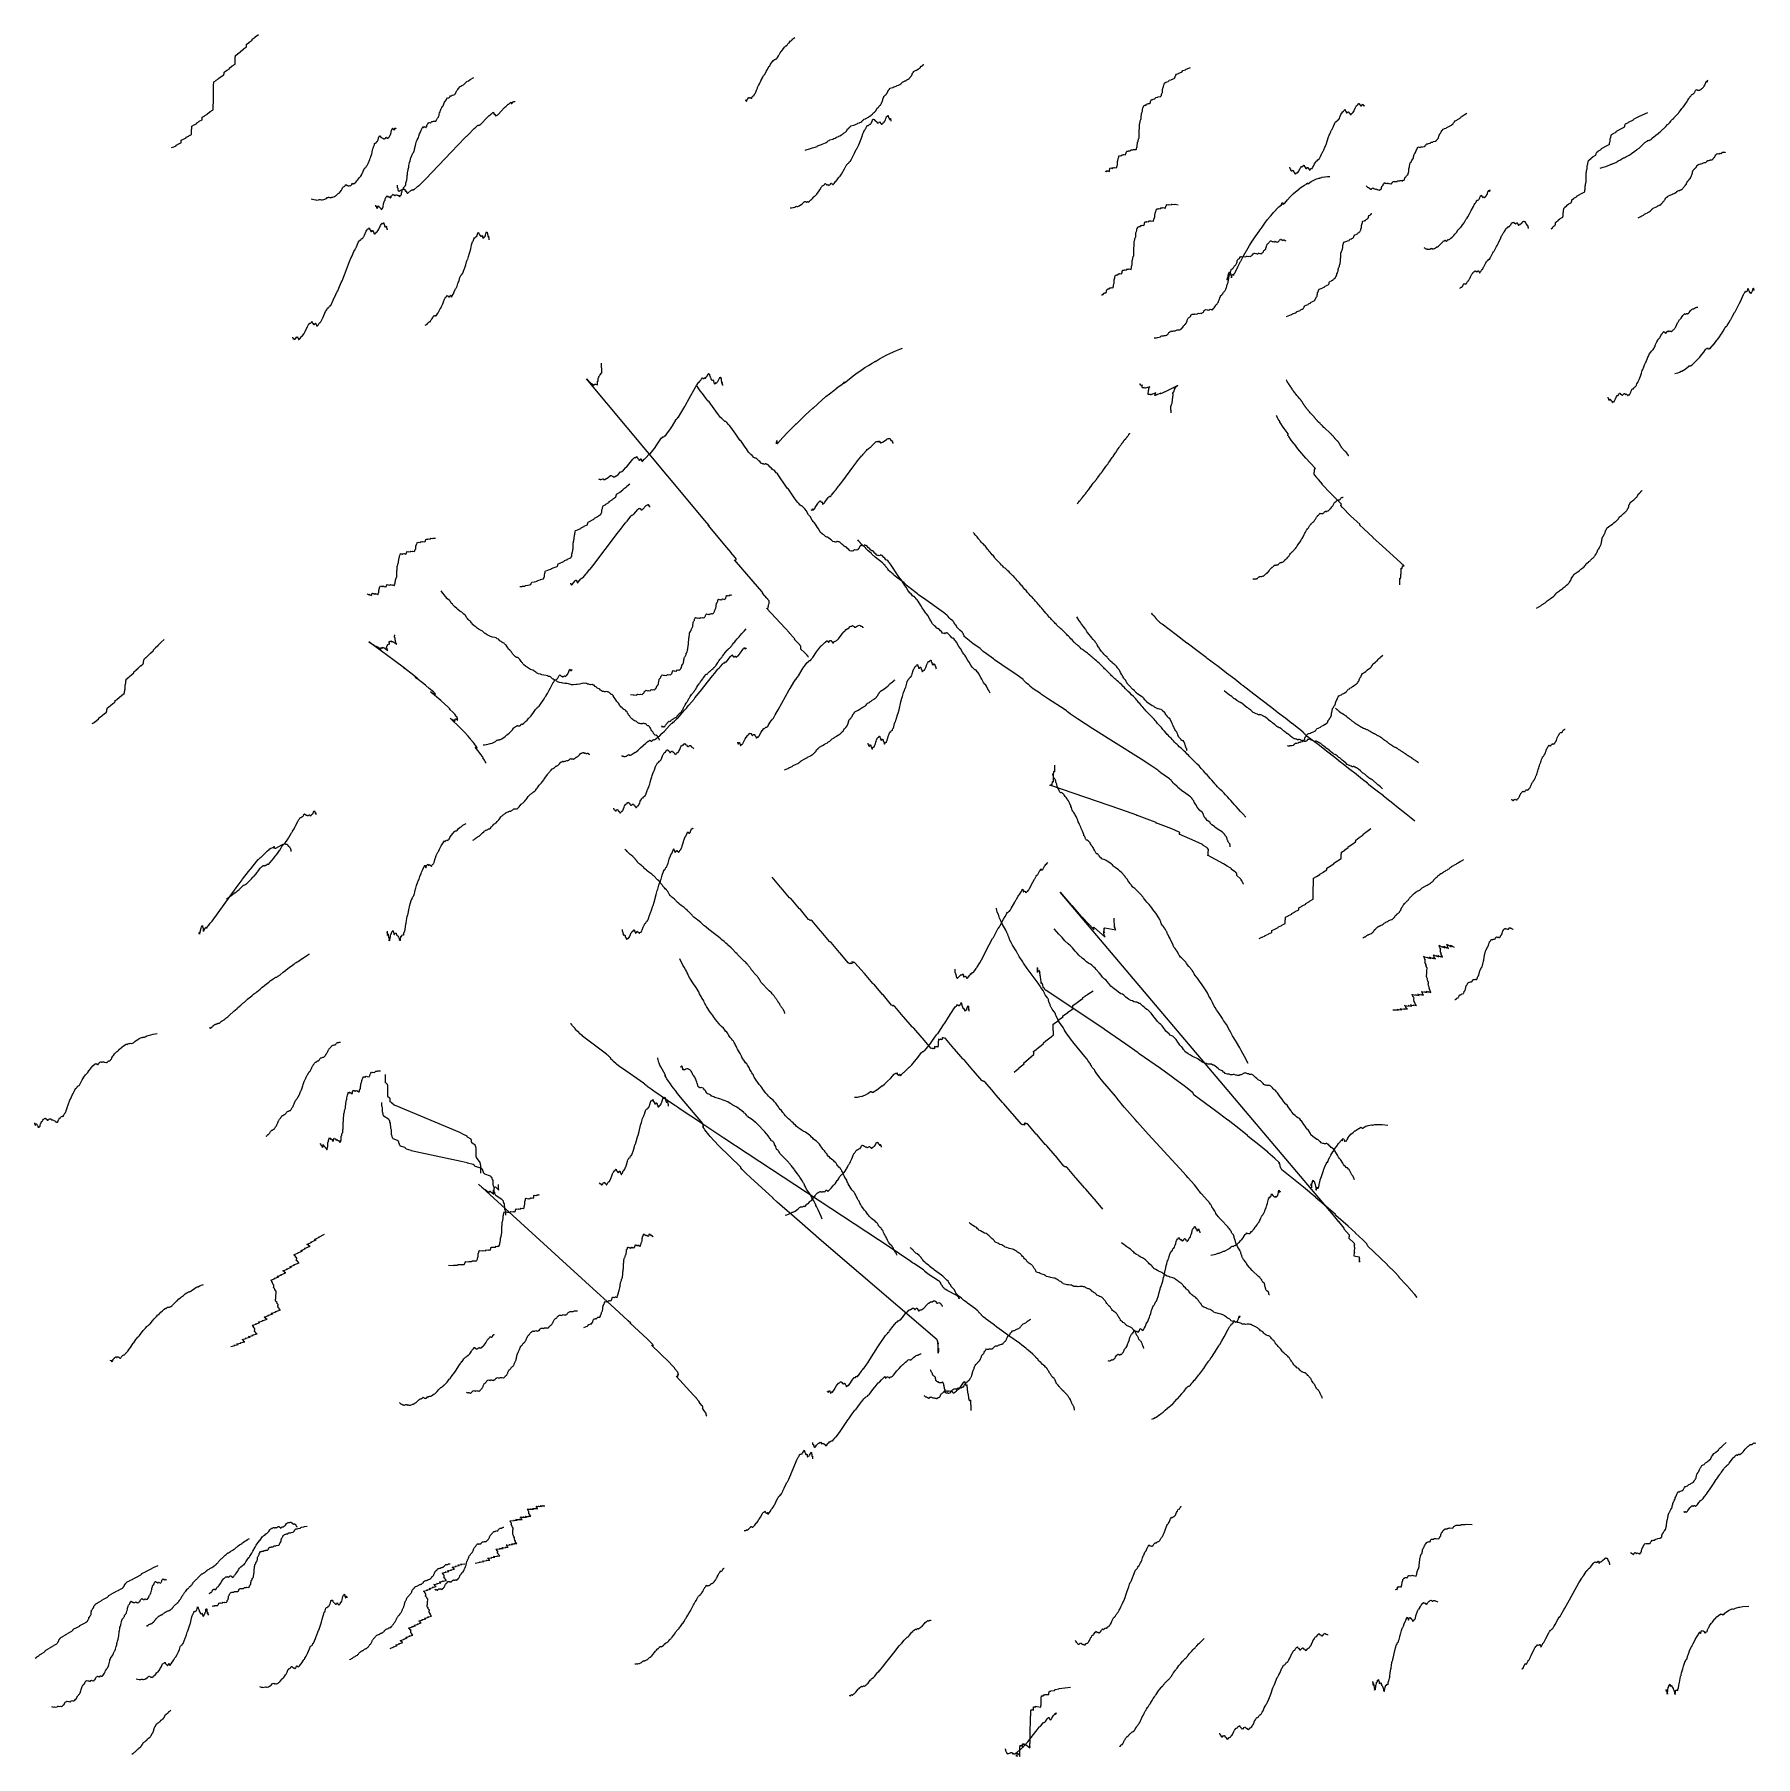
# Model space of a CAD drawing. Header units: metres. Extents: x 0 to 1, y 0 to 1.
import ezdxf

# ---------------------------------------------------------------- set-up
doc = ezdxf.new("R2010")
doc.units = ezdxf.units.M

msp = doc.modelspace()

# ---------------------------------------------------------------- linework, layer by layer
at = {"layer": '2', "color": 0}
for p, q in [((0.11757, 0.995144), (0.119269, 0.996335)), ((0.119269, 0.996335), (0.11929, 0.996481)), ((0.11929, 0.996614), (0.119312, 0.996804)), ((0.11929, 0.996481), (0.11929, 0.996614)), ((0.119312, 0.996804), (0.119313, 0.996937)), ((0.119313, 0.997245), (0.119335, 0.997459)), ((0.119313, 0.997069), (0.119313, 0.997245)), ((0.119313, 0.996937), (0.119313, 0.997069)), ((0.119335, 0.997459), (0.119336, 0.997593)), ((0.119336, 0.997593), (0.11936, 0.997855)), ((0.11936, 0.997855), (0.12094, 0.998973)), ((0.12094, 0.998973), (0.120963, 0.999119)), ((0.120963, 0.999119), (0.122662, 1.000353)), ((0.122662, 1.000353), (0.122684, 1.0005)), ((0.122684, 1.0005), (0.122685, 1.000632)), ((0.122685, 1.000632), (0.122709, 1.000823)), ((0.122709, 1.000823), (0.124408, 1.002081)), ((0.124408, 1.002081), (0.124432, 1.002229)), ((0.124432, 1.002229), (0.126259, 1.003613)), ((0.433035, 0.995565), (0.433516, 0.996195)), ((0.433516, 0.996195), (0.433987, 0.996744)), ((0.433987, 0.996744), (0.433995, 0.996711)), ((0.433995, 0.996711), (0.434028, 0.996734)), ((0.434028, 0.996734), (0.43406, 0.996688)), ((0.43406, 0.996688), (0.434092, 0.996695)), ((0.434092, 0.996695), (0.434219, 0.99687)), ((0.434219, 0.99687), (0.434343, 0.996974)), ((0.434343, 0.996974), (0.434375, 0.996954)), ((0.434375, 0.996954), (0.434499, 0.997026)), ((0.434499, 0.997026), (0.434621, 0.997029)), ((0.434621, 0.997029), (0.434654, 0.997029)), ((0.434654, 0.997029), (0.43478, 0.99718)), ((0.43478, 0.99718), (0.434904, 0.997261)), ((0.434904, 0.997261), (0.435031, 0.997396)), ((0.435031, 0.997396), (0.435522, 0.998069)), ((0.435522, 0.998069), (0.436003, 0.998662)), ((0.436003, 0.998662), (0.436127, 0.998767)), ((0.436127, 0.998767), (0.436608, 0.999327)), ((0.436608, 0.999327), (0.437079, 0.999808)), ((0.437079, 0.999808), (0.437111, 0.999797)), ((0.437111, 0.999797), (0.437236, 0.999907)), ((0.437236, 0.999907), (0.437357, 0.999946)), ((0.437357, 0.999946), (0.437481, 1.00004)), ((0.437481, 1.00004), (0.437962, 1.000552)), ((0.437962, 1.000552), (0.438433, 1.000986)), ((0.438433, 1.000986), (0.438555, 1.00105)), ((0.438555, 1.00105), (0.439026, 1.001452)), ((0.439026, 1.001452), (0.439487, 1.001778)), ((0.110976, 0.985211), (0.112675, 0.986329)), ((0.112675, 0.986329), (0.112694, 0.986476)), ((0.112694, 0.986476), (0.112695, 0.986608)), ((0.112695, 0.986608), (0.112716, 0.986798)), ((0.112716, 0.987239), (0.112737, 0.987453)), ((0.112716, 0.987064), (0.112716, 0.987239)), ((0.112716, 0.986932), (0.112716, 0.987064)), ((0.112716, 0.986798), (0.112716, 0.986932)), ((0.112737, 0.987587), (0.11276, 0.987849)), ((0.112737, 0.987453), (0.112737, 0.987587)), ((0.11276, 0.98907), (0.112761, 0.989319)), ((0.11276, 0.988937), (0.11276, 0.98907)), ((0.11276, 0.988735), (0.11276, 0.988937)), ((0.11276, 0.98856), (0.11276, 0.988735)), ((0.11276, 0.988428), (0.11276, 0.98856)), ((0.11276, 0.988294), (0.11276, 0.988428)), ((0.11276, 0.988117), (0.11276, 0.988294)), ((0.11276, 0.987984), (0.11276, 0.988117)), ((0.11276, 0.987849), (0.11276, 0.987984)), ((0.112761, 0.989319), (0.112781, 0.989573)), ((0.112781, 0.989573), (0.112782, 0.989707)), ((0.112782, 0.989707), (0.112804, 0.990011)), ((0.112804, 0.990279), (0.112805, 0.990456)), ((0.112804, 0.990147), (0.112804, 0.990279)), ((0.112804, 0.990011), (0.112804, 0.990147)), ((0.112805, 0.990456), (0.112827, 0.990785)), ((0.112827, 0.99092), (0.112851, 0.991306)), ((0.112827, 0.990785), (0.112827, 0.99092)), ((0.112851, 0.991306), (0.114322, 0.992257)), ((0.114322, 0.992257), (0.114343, 0.9924)), ((0.114343, 0.9924), (0.115923, 0.993454)), ((0.115923, 0.993454), (0.115944, 0.993599)), ((0.115944, 0.993732), (0.115967, 0.993919)), ((0.115944, 0.993599), (0.115944, 0.993732)), ((0.115967, 0.993919), (0.117548, 0.994998)), ((0.117548, 0.994998), (0.11757, 0.995144)), ((0.424872, 0.985356), (0.425363, 0.986205)), ((0.425363, 0.986205), (0.425844, 0.986969)), ((0.425844, 0.986969), (0.425968, 0.987119)), ((0.425968, 0.987119), (0.426449, 0.987851)), ((0.426449, 0.987851), (0.42692, 0.9885)), ((0.42692, 0.9885), (0.426923, 0.98846)), ((0.426923, 0.98846), (0.426931, 0.988456)), ((0.426931, 0.988456), (0.42694, 0.988384)), ((0.42694, 0.988384), (0.426948, 0.988364)), ((0.426948, 0.988364), (0.426982, 0.988436)), ((0.426982, 0.988436), (0.427014, 0.988439)), ((0.427014, 0.988439), (0.427023, 0.988393)), ((0.427023, 0.988393), (0.427056, 0.988364)), ((0.427056, 0.988364), (0.427088, 0.988267)), ((0.427088, 0.988267), (0.427096, 0.988241)), ((0.427096, 0.988241), (0.42713, 0.988289)), ((0.42713, 0.988289), (0.427162, 0.988268)), ((0.427162, 0.988268), (0.427196, 0.988299)), ((0.427196, 0.988299), (0.427325, 0.988572)), ((0.427325, 0.988572), (0.427452, 0.988772)), ((0.427452, 0.988772), (0.427484, 0.988776)), ((0.427484, 0.988776), (0.427611, 0.988944)), ((0.427611, 0.988944), (0.427735, 0.98904)), ((0.427735, 0.98904), (0.427744, 0.989004)), ((0.427744, 0.989004), (0.427776, 0.989012)), ((0.427776, 0.989012), (0.427808, 0.988952)), ((0.427808, 0.988952), (0.427841, 0.988944)), ((0.427841, 0.988944), (0.427968, 0.989064)), ((0.427968, 0.989064), (0.428092, 0.989114)), ((0.428092, 0.989114), (0.428124, 0.989079)), ((0.428124, 0.989079), (0.428248, 0.989097)), ((0.428248, 0.989097), (0.42837, 0.989046)), ((0.42837, 0.989046), (0.428378, 0.989017)), ((0.428378, 0.989017), (0.428412, 0.989056)), ((0.428412, 0.989056), (0.428444, 0.989026)), ((0.428444, 0.989026), (0.428478, 0.989048)), ((0.428478, 0.989048), (0.428607, 0.989285)), ((0.428607, 0.989285), (0.428734, 0.989449)), ((0.428734, 0.989449), (0.428766, 0.989444)), ((0.428766, 0.989444), (0.428893, 0.989576)), ((0.428893, 0.989576), (0.429017, 0.989638)), ((0.429017, 0.989638), (0.429051, 0.989654)), ((0.429051, 0.989654), (0.42918, 0.989867)), ((0.42918, 0.989867), (0.429307, 0.990007)), ((0.429307, 0.990007), (0.429436, 0.990204)), ((0.429436, 0.990204), (0.429938, 0.991115)), ((0.429938, 0.991115), (0.430429, 0.99194)), ((0.430429, 0.99194), (0.430556, 0.992106)), ((0.430556, 0.992106), (0.431047, 0.992899)), ((0.431047, 0.992899), (0.431528, 0.993608)), ((0.431528, 0.993608), (0.431561, 0.993613)), ((0.431561, 0.993613), (0.431687, 0.993783)), ((0.431687, 0.993783), (0.431812, 0.993881)), ((0.431812, 0.993881), (0.431938, 0.994034)), ((0.431938, 0.994034), (0.43243, 0.994779)), ((0.43243, 0.994779), (0.432911, 0.995441)), ((0.432911, 0.995441), (0.433035, 0.995565)), ((0.514179, 0.985547), (0.514228, 0.98568)), ((0.514228, 0.98568), (0.514308, 0.985789)), ((0.514308, 0.985789), (0.514553, 0.985884)), ((0.514553, 0.985884), (0.514632, 0.985998)), ((0.514632, 0.985998), (0.514761, 0.986076)), ((0.100179, 0.975376), (0.100203, 0.975974)), ((0.100203, 0.975974), (0.101571, 0.97671)), ((0.101571, 0.97671), (0.10159, 0.976851)), ((0.10159, 0.976851), (0.103061, 0.977675)), ((0.103061, 0.977675), (0.10308, 0.977817)), ((0.10308, 0.977949), (0.103101, 0.978134)), ((0.10308, 0.977817), (0.10308, 0.977949)), ((0.103101, 0.978134), (0.104572, 0.978982)), ((0.104572, 0.978982), (0.104592, 0.979124)), ((0.104592, 0.979124), (0.106173, 0.980068)), ((0.106173, 0.980068), (0.106192, 0.980212)), ((0.106192, 0.980212), (0.106193, 0.980344)), ((0.106193, 0.980344), (0.106214, 0.980531)), ((0.106214, 0.980972), (0.106235, 0.981183)), ((0.106214, 0.980797), (0.106214, 0.980972)), ((0.106214, 0.980664), (0.106214, 0.980797)), ((0.106214, 0.980531), (0.106214, 0.980664)), ((0.106235, 0.981316), (0.106257, 0.981575)), ((0.106235, 0.981183), (0.106235, 0.981316)), ((0.106257, 0.981575), (0.107728, 0.982463)), ((0.107728, 0.982463), (0.107749, 0.982606)), ((0.107749, 0.982606), (0.109329, 0.983592)), ((0.109329, 0.983592), (0.10935, 0.983736)), ((0.10935, 0.983736), (0.109351, 0.983869)), ((0.109351, 0.983869), (0.109373, 0.984055)), ((0.109373, 0.984055), (0.110954, 0.985066)), ((0.110954, 0.985066), (0.110976, 0.985211)), ((0.246969, 0.975151), (0.247956, 0.976045)), ((0.247956, 0.976045), (0.248984, 0.976555)), ((0.248984, 0.976555), (0.24997, 0.97733)), ((0.24997, 0.97733), (0.25215, 0.978553)), ((0.419212, 0.975466), (0.419713, 0.976556)), ((0.419713, 0.976556), (0.420204, 0.977555)), ((0.420204, 0.977555), (0.420331, 0.977765)), ((0.420331, 0.977765), (0.420822, 0.978732)), ((0.420822, 0.978732), (0.421303, 0.979612)), ((0.421303, 0.979612), (0.421312, 0.979584)), ((0.421312, 0.979584), (0.421345, 0.97963)), ((0.421345, 0.97963), (0.421378, 0.979607)), ((0.421378, 0.979607), (0.421411, 0.979636)), ((0.421411, 0.979636), (0.421541, 0.979901)), ((0.421541, 0.979901), (0.421668, 0.980092)), ((0.421668, 0.980092), (0.4217, 0.980094)), ((0.4217, 0.980094), (0.421827, 0.980253)), ((0.421827, 0.980253), (0.421951, 0.980341)), ((0.421951, 0.980341), (0.421984, 0.980364)), ((0.421984, 0.980364), (0.422114, 0.980604)), ((0.422114, 0.980604), (0.422241, 0.980771)), ((0.422241, 0.980771), (0.42237, 0.980995)), ((0.42237, 0.980995), (0.422872, 0.982013)), ((0.422872, 0.982013), (0.423363, 0.982942)), ((0.423363, 0.982942), (0.42349, 0.983135)), ((0.42349, 0.983135), (0.423981, 0.984032)), ((0.423981, 0.984032), (0.424462, 0.984843)), ((0.424462, 0.984843), (0.424495, 0.984855)), ((0.424495, 0.984855), (0.424621, 0.985051)), ((0.424621, 0.985051), (0.424745, 0.985176)), ((0.424745, 0.985176), (0.424872, 0.985356)), ((0.502051, 0.975437), (0.502144, 0.975575)), ((0.502144, 0.975575), (0.502431, 0.975759)), ((0.502431, 0.975759), (0.502525, 0.975901)), ((0.502525, 0.975901), (0.502676, 0.976026)), ((0.502676, 0.976026), (0.503556, 0.976284)), ((0.503556, 0.976284), (0.503843, 0.976451)), ((0.503843, 0.976451), (0.504306, 0.976615)), ((0.504306, 0.976615), (0.504593, 0.976807)), ((0.504593, 0.976807), (0.504687, 0.976953)), ((0.504687, 0.976953), (0.504838, 0.977082)), ((0.504838, 0.977082), (0.505302, 0.977241)), ((0.505302, 0.977241), (0.505453, 0.977375)), ((0.505453, 0.977375), (0.505698, 0.977487)), ((0.505698, 0.977487), (0.506242, 0.977876)), ((0.506242, 0.977876), (0.506419, 0.978085)), ((0.506419, 0.978085), (0.506706, 0.978318)), ((0.506706, 0.978318), (0.506883, 0.978553)), ((0.506883, 0.978553), (0.506941, 0.978713)), ((0.506941, 0.978713), (0.507035, 0.978865)), ((0.507035, 0.978865), (0.507322, 0.979092)), ((0.507322, 0.979092), (0.507415, 0.979249)), ((0.507415, 0.979249), (0.507566, 0.979397)), ((0.507566, 0.979397), (0.507744, 0.979678)), ((0.507744, 0.979678), (0.507802, 0.979853)), ((0.507802, 0.979853), (0.507895, 0.980029)), ((0.507895, 0.980029), (0.507953, 0.980229)), ((0.507953, 0.980229), (0.507972, 0.980376)), ((0.507972, 0.980376), (0.508002, 0.98051)), ((0.508002, 0.98051), (0.508096, 0.980681)), ((0.508096, 0.980681), (0.508127, 0.980819)), ((0.508127, 0.980819), (0.508176, 0.980937)), ((0.508176, 0.980937), (0.508463, 0.981154)), ((0.508463, 0.981154), (0.508556, 0.981308)), ((0.508556, 0.981308), (0.508708, 0.98145)), ((0.508708, 0.98145), (0.508801, 0.981629)), ((0.508801, 0.981629), (0.508832, 0.98177)), ((0.508832, 0.98177), (0.508881, 0.981893)), ((0.508881, 0.981893), (0.509032, 0.98203)), ((0.509032, 0.98203), (0.509081, 0.982157)), ((0.509081, 0.982157), (0.509161, 0.982258)), ((0.509161, 0.982258), (0.510041, 0.982497)), ((0.510041, 0.982497), (0.510328, 0.982658)), ((0.510328, 0.982658), (0.510792, 0.982812)), ((0.510792, 0.982812), (0.511078, 0.982998)), ((0.511078, 0.982998), (0.511172, 0.983142)), ((0.511172, 0.983142), (0.511323, 0.983268)), ((0.511323, 0.983268), (0.511787, 0.983417)), ((0.511787, 0.983417), (0.511938, 0.983548)), ((0.511938, 0.983548), (0.512183, 0.983654)), ((0.512183, 0.983654), (0.51247, 0.983887)), ((0.51247, 0.983887), (0.512563, 0.984045)), ((0.512563, 0.984045), (0.512714, 0.984196)), ((0.512714, 0.984196), (0.512808, 0.984379)), ((0.512808, 0.984379), (0.512838, 0.984522)), ((0.512838, 0.984522), (0.512888, 0.984647)), ((0.512888, 0.984647), (0.513039, 0.984792)), ((0.513039, 0.984792), (0.513088, 0.984922)), ((0.513088, 0.984922), (0.513168, 0.985026)), ((0.513168, 0.985026), (0.513632, 0.985165)), ((0.513632, 0.985165), (0.513783, 0.985293)), ((0.513783, 0.985293), (0.514028, 0.985394)), ((0.514028, 0.985394), (0.514179, 0.985547)), ((0.655622, 0.975486), (0.656344, 0.975631)), ((0.656344, 0.975631), (0.656519, 0.975849)), ((0.656519, 0.975849), (0.657603, 0.97609)), ((0.657603, 0.97609), (0.657778, 0.97629)), ((0.657778, 0.97629), (0.657821, 0.976522)), ((0.657821, 0.976522), (0.658084, 0.976848)), ((0.658084, 0.976848), (0.659168, 0.977132)), ((0.659168, 0.977132), (0.659432, 0.977384)), ((0.659432, 0.977384), (0.661059, 0.977836)), ((0.661059, 0.977836), (0.661235, 0.978014)), ((0.661235, 0.978014), (0.661277, 0.978241)), ((0.661277, 0.978241), (0.661541, 0.978534)), ((0.661541, 0.978534), (0.661583, 0.978742)), ((0.661583, 0.978742), (0.661594, 0.978976)), ((0.661594, 0.978976), (0.661658, 0.979314)), ((0.661658, 0.979314), (0.661921, 0.97965)), ((0.661921, 0.97965), (0.661985, 0.979915)), ((0.661985, 0.979915), (0.66238, 0.980444)), ((0.66238, 0.980444), (0.663464, 0.980781)), ((0.663464, 0.980781), (0.663728, 0.981046)), ((0.663728, 0.981046), (0.665355, 0.981577)), ((0.665355, 0.981577), (0.665618, 0.981824)), ((0.665618, 0.981824), (0.665682, 0.982067)), ((0.665682, 0.982067), (0.666078, 0.982463)), ((0.666078, 0.982463), (0.667705, 0.983037)), ((0.667705, 0.983037), (0.668101, 0.98336)), ((0.668101, 0.98336), (0.670544, 0.984247)), ((0.971279, 0.974988), (0.971448, 0.975505)), ((0.971448, 0.975505), (0.971493, 0.975627)), ((0.971493, 0.975627), (0.971549, 0.975694)), ((0.971549, 0.975694), (0.971594, 0.975854)), ((0.971594, 0.975854), (0.971606, 0.975881)), ((0.971606, 0.975881), (0.971676, 0.975838)), ((0.971676, 0.975838), (0.971732, 0.975909)), ((0.971732, 0.975909), (0.971747, 0.975912)), ((0.971747, 0.975912), (0.971803, 0.976042)), ((0.971803, 0.976042), (0.971849, 0.976252)), ((0.971849, 0.976252), (0.971861, 0.976292)), ((0.971861, 0.976292), (0.971876, 0.976257)), ((0.971876, 0.976257), (0.971888, 0.976336)), ((0.971888, 0.976336), (0.971891, 0.97634)), ((0.971891, 0.97634), (0.971978, 0.976093)), ((0.971978, 0.976093), (0.972047, 0.976001)), ((0.972047, 0.976001), (0.972066, 0.97596)), ((0.972066, 0.97596), (0.972136, 0.975926)), ((0.972136, 0.975926), (0.972192, 0.976004)), ((0.972192, 0.976004), (0.972207, 0.976009)), ((0.972207, 0.976009), (0.972225, 0.97593)), ((0.972225, 0.97593), (0.97224, 0.975973)), ((0.97224, 0.975973), (0.972244, 0.975968)), ((0.972244, 0.975968), (0.972314, 0.976029)), ((0.972314, 0.976029), (0.97237, 0.976184)), ((0.97237, 0.976184), (0.972385, 0.976209)), ((0.972385, 0.976209), (0.972441, 0.976422)), ((0.972441, 0.976422), (0.972486, 0.976699)), ((0.972486, 0.976699), (0.972498, 0.976757)), ((0.972498, 0.976757), (0.972513, 0.976744)), ((0.972513, 0.976744), (0.972525, 0.97684)), ((0.972525, 0.97684), (0.972529, 0.97685)), ((0.972529, 0.97685), (0.972547, 0.976708)), ((0.972547, 0.976708), (0.972562, 0.9767)), ((0.972562, 0.9767), (0.972566, 0.976682)), ((0.972566, 0.976682), (0.972581, 0.976732)), ((0.972581, 0.976732), (0.972593, 0.976878)), ((0.972593, 0.976878), (0.972597, 0.976901)), ((0.972597, 0.976901), (0.972601, 0.976845)), ((0.972601, 0.976845), (0.972604, 0.976906)), ((0.972604, 0.976906), (0.972605, 0.976906)), ((0.100025, 0.965773), (0.100026, 0.966026)), ((0.100025, 0.96564), (0.100025, 0.965773)), ((0.100025, 0.965435), (0.100025, 0.96564)), ((0.100026, 0.969068), (0.100027, 0.969443)), ((0.100026, 0.968933), (0.100026, 0.969068)), ((0.100026, 0.968613), (0.100026, 0.968933)), ((0.100026, 0.968436), (0.100026, 0.968613)), ((0.100026, 0.968304), (0.100026, 0.968436)), ((0.100026, 0.968169), (0.100026, 0.968304)), ((0.100026, 0.967874), (0.100026, 0.968169)), ((0.100026, 0.96774), (0.100026, 0.967874)), ((0.100026, 0.967496), (0.100026, 0.96774)), ((0.100026, 0.967247), (0.100026, 0.967496)), ((0.100026, 0.967114), (0.100026, 0.967247)), ((0.100026, 0.966912), (0.100026, 0.967114)), ((0.100026, 0.966736), (0.100026, 0.966912)), ((0.100026, 0.966604), (0.100026, 0.966736)), ((0.100026, 0.966471), (0.100026, 0.966604)), ((0.100026, 0.966293), (0.100026, 0.966471)), ((0.100026, 0.966161), (0.100026, 0.966293)), ((0.100026, 0.966026), (0.100026, 0.966161)), ((0.100027, 0.969443), (0.100046, 0.96976)), ((0.100046, 0.969895), (0.100067, 0.970268)), ((0.100046, 0.96976), (0.100046, 0.969895)), ((0.100067, 0.970536), (0.100068, 0.970714)), ((0.100067, 0.970404), (0.100067, 0.970536)), ((0.100067, 0.970268), (0.100067, 0.970404)), ((0.100068, 0.970714), (0.100089, 0.971112)), ((0.100089, 0.971248), (0.100111, 0.971707)), ((0.100089, 0.971112), (0.100089, 0.971248)), ((0.100111, 0.971977), (0.100112, 0.972157)), ((0.100111, 0.971844), (0.100111, 0.971977)), ((0.100111, 0.971707), (0.100111, 0.971844)), ((0.100112, 0.973188), (0.100133, 0.973625)), ((0.100112, 0.972936), (0.100112, 0.973188)), ((0.100112, 0.972803), (0.100112, 0.972936)), ((0.100112, 0.972598), (0.100112, 0.972803)), ((0.100112, 0.972423), (0.100112, 0.972598)), ((0.100112, 0.97229), (0.100112, 0.972423)), ((0.100112, 0.972157), (0.100112, 0.97229)), ((0.100133, 0.973761), (0.100156, 0.974262)), ((0.100133, 0.973625), (0.100133, 0.973761)), ((0.100156, 0.974712), (0.100179, 0.975238)), ((0.100156, 0.974533), (0.100156, 0.974712)), ((0.100156, 0.9744), (0.100156, 0.974533)), ((0.100156, 0.974262), (0.100156, 0.9744)), ((0.100179, 0.975238), (0.100179, 0.975376)), ((0.235638, 0.965092), (0.236624, 0.966546)), ((0.236624, 0.966546), (0.236853, 0.966463)), ((0.236853, 0.966463), (0.237072, 0.966669)), ((0.237072, 0.966669), (0.237557, 0.966634)), ((0.237557, 0.966634), (0.237776, 0.966783)), ((0.237776, 0.966783), (0.237987, 0.967212)), ((0.237987, 0.967212), (0.238452, 0.96767)), ((0.238452, 0.96767), (0.238937, 0.967727)), ((0.238937, 0.967727), (0.239402, 0.968066)), ((0.239402, 0.968066), (0.24043, 0.968327)), ((0.24043, 0.968327), (0.240649, 0.96843)), ((0.240649, 0.96843), (0.240859, 0.968815)), ((0.240859, 0.968815), (0.241325, 0.969175)), ((0.241325, 0.969175), (0.241535, 0.969503)), ((0.241535, 0.969503), (0.241737, 0.970104)), ((0.241737, 0.970104), (0.242183, 0.970941)), ((0.242183, 0.970941), (0.242648, 0.971392)), ((0.242648, 0.971392), (0.243094, 0.972111)), ((0.243094, 0.972111), (0.24408, 0.973209)), ((0.24408, 0.973209), (0.244565, 0.97334)), ((0.244565, 0.97334), (0.24503, 0.973752)), ((0.24503, 0.973752), (0.246058, 0.974171)), ((0.246058, 0.974171), (0.246523, 0.974525)), ((0.246523, 0.974525), (0.246969, 0.975151)), ((0.410776, 0.965518), (0.410777, 0.965475)), ((0.410777, 0.965475), (0.410779, 0.965463)), ((0.410779, 0.965463), (0.410781, 0.965383)), ((0.411571, 0.96516), (0.411701, 0.965501)), ((0.411701, 0.965501), (0.411734, 0.965542)), ((0.411734, 0.965542), (0.411864, 0.965851)), ((0.411864, 0.965851), (0.41199, 0.966086)), ((0.41199, 0.966086), (0.411999, 0.966059)), ((0.411999, 0.966059), (0.412032, 0.966104)), ((0.412032, 0.966104), (0.412065, 0.96608)), ((0.412065, 0.96608), (0.412098, 0.966109)), ((0.412098, 0.966109), (0.412228, 0.96637)), ((0.412228, 0.96637), (0.412355, 0.966558)), ((0.412355, 0.966558), (0.412387, 0.966559)), ((0.412387, 0.966559), (0.412514, 0.966715)), ((0.412514, 0.966715), (0.412638, 0.9668)), ((0.412638, 0.9668), (0.41264, 0.966759)), ((0.41264, 0.966759), (0.412649, 0.966749)), ((0.412649, 0.966749), (0.412657, 0.966672)), ((0.412657, 0.966672), (0.412666, 0.966647)), ((0.412666, 0.966647), (0.412699, 0.966697)), ((0.412699, 0.966697), (0.412732, 0.966679)), ((0.412732, 0.966679), (0.41274, 0.966627)), ((0.41274, 0.966627), (0.412773, 0.966577)), ((0.412773, 0.966577), (0.412805, 0.96646)), ((0.412805, 0.96646), (0.412814, 0.966428)), ((0.412814, 0.966428), (0.412847, 0.966455)), ((0.412847, 0.966455), (0.41288, 0.966413)), ((0.41288, 0.966413), (0.412913, 0.966423)), ((0.412913, 0.966423), (0.413043, 0.966613)), ((0.413043, 0.966613), (0.413169, 0.966731)), ((0.413169, 0.966731), (0.413202, 0.966714)), ((0.413202, 0.966714), (0.413329, 0.9668)), ((0.413329, 0.9668), (0.413453, 0.966817)), ((0.413453, 0.966817), (0.413461, 0.966775)), ((0.413461, 0.966775), (0.413494, 0.966762)), ((0.413494, 0.966762), (0.413526, 0.966682)), ((0.413526, 0.966682), (0.413559, 0.966653)), ((0.413559, 0.966653), (0.413685, 0.966691)), ((0.413685, 0.966691), (0.413809, 0.966661)), ((0.413809, 0.966661), (0.413841, 0.966606)), ((0.413841, 0.966606), (0.413966, 0.966544)), ((0.413966, 0.966544), (0.414087, 0.966415)), ((0.414087, 0.966415), (0.414089, 0.966377)), ((0.414089, 0.966377), (0.414098, 0.966379)), ((0.414098, 0.966379), (0.414107, 0.966313)), ((0.414107, 0.966313), (0.414116, 0.966299)), ((0.414116, 0.966299), (0.41415, 0.966395)), ((0.41415, 0.966395), (0.414183, 0.96642)), ((0.414183, 0.96642), (0.414192, 0.96638)), ((0.414192, 0.96638), (0.414225, 0.966374)), ((0.414225, 0.966374), (0.414258, 0.9663)), ((0.414258, 0.9663), (0.414266, 0.966279)), ((0.414266, 0.966279), (0.414301, 0.966351)), ((0.414301, 0.966351), (0.414334, 0.966353)), ((0.414334, 0.966353), (0.414368, 0.966408)), ((0.414368, 0.966408), (0.4145, 0.966771)), ((0.4145, 0.966771), (0.41463, 0.96706)), ((0.41463, 0.96706), (0.414663, 0.967087)), ((0.414663, 0.967087), (0.414792, 0.967343)), ((0.414792, 0.967343), (0.414919, 0.967527)), ((0.414919, 0.967527), (0.414928, 0.967496)), ((0.414928, 0.967496), (0.414961, 0.967527)), ((0.414961, 0.967527), (0.414994, 0.96749)), ((0.414994, 0.96749), (0.415027, 0.967505)), ((0.415027, 0.967505), (0.415157, 0.967713)), ((0.415157, 0.967713), (0.415283, 0.96785)), ((0.415283, 0.96785), (0.415316, 0.967838)), ((0.415316, 0.967838), (0.415443, 0.967942)), ((0.415443, 0.967942), (0.415567, 0.967977)), ((0.415567, 0.967977), (0.415576, 0.967954)), ((0.415576, 0.967954), (0.41561, 0.968016)), ((0.41561, 0.968016), (0.415643, 0.968009)), ((0.415643, 0.968009), (0.415677, 0.968054)), ((0.415677, 0.968054), (0.415809, 0.968382)), ((0.415809, 0.968382), (0.415939, 0.968635)), ((0.415939, 0.968635), (0.415972, 0.968653)), ((0.415972, 0.968653), (0.416102, 0.968874)), ((0.416102, 0.968874), (0.416228, 0.969023)), ((0.416228, 0.969023), (0.416262, 0.969062)), ((0.416262, 0.969062), (0.416395, 0.969366)), ((0.416395, 0.969366), (0.416524, 0.969595)), ((0.416524, 0.969595), (0.416656, 0.969882)), ((0.416656, 0.969882), (0.417169, 0.971145)), ((0.417169, 0.971145), (0.41767, 0.972315)), ((0.41767, 0.972315), (0.4178, 0.972569)), ((0.4178, 0.972569), (0.418301, 0.973707)), ((0.418301, 0.973707), (0.418793, 0.974753)), ((0.418793, 0.974753), (0.418826, 0.97478)), ((0.418826, 0.97478), (0.418955, 0.975039)), ((0.418955, 0.975039), (0.419082, 0.975224)), ((0.419082, 0.975224), (0.419212, 0.975466)), ((0.490866, 0.965428), (0.490878, 0.965578)), ((0.490878, 0.965578), (0.490896, 0.965716)), ((0.490896, 0.965716), (0.490954, 0.9659)), ((0.490954, 0.9659), (0.490973, 0.966042)), ((0.490973, 0.966042), (0.491004, 0.966167)), ((0.491004, 0.966167), (0.491181, 0.966424)), ((0.491181, 0.966424), (0.491239, 0.966591)), ((0.491239, 0.966591), (0.491333, 0.966755)), ((0.491333, 0.966755), (0.49139, 0.966947)), ((0.49139, 0.966947), (0.491409, 0.967092)), ((0.491409, 0.967092), (0.49144, 0.967221)), ((0.49144, 0.967221), (0.491533, 0.96738)), ((0.491533, 0.96738), (0.491564, 0.967514)), ((0.491564, 0.967514), (0.491613, 0.967625)), ((0.491613, 0.967625), (0.492157, 0.967987)), ((0.492157, 0.967987), (0.492335, 0.968188)), ((0.492335, 0.968188), (0.492621, 0.968407)), ((0.492621, 0.968407), (0.492799, 0.968633)), ((0.492799, 0.968633), (0.492857, 0.96879)), ((0.492857, 0.96879), (0.49295, 0.968937)), ((0.49295, 0.968937), (0.493237, 0.969151)), ((0.493237, 0.969151), (0.493331, 0.969303)), ((0.493331, 0.969303), (0.493482, 0.969443)), ((0.493482, 0.969443), (0.493659, 0.969716)), ((0.493659, 0.969716), (0.493717, 0.969887)), ((0.493717, 0.969887), (0.493811, 0.970059)), ((0.493811, 0.970059), (0.493869, 0.970256)), ((0.493869, 0.970256), (0.493887, 0.970402)), ((0.493887, 0.970402), (0.493918, 0.970535)), ((0.493918, 0.970535), (0.494011, 0.970701)), ((0.494011, 0.970701), (0.494042, 0.970837)), ((0.494042, 0.970837), (0.494091, 0.970953)), ((0.494091, 0.970953), (0.494378, 0.971156)), ((0.494378, 0.971156), (0.494472, 0.971305)), ((0.494472, 0.971305), (0.494623, 0.97144)), ((0.494623, 0.97144), (0.494717, 0.971615)), ((0.494717, 0.971615), (0.494747, 0.971754)), ((0.494747, 0.971754), (0.494796, 0.971874)), ((0.494796, 0.971874), (0.494948, 0.972004)), ((0.494948, 0.972004), (0.494997, 0.972128)), ((0.494997, 0.972128), (0.495077, 0.972225)), ((0.495077, 0.972225), (0.496745, 0.972691)), ((0.496745, 0.972691), (0.497289, 0.972926)), ((0.497289, 0.972926), (0.498169, 0.9732)), ((0.498169, 0.9732), (0.498713, 0.97346)), ((0.498713, 0.97346), (0.49889, 0.973627)), ((0.49889, 0.973627), (0.499177, 0.973793)), ((0.499177, 0.973793), (0.500057, 0.974061)), ((0.500057, 0.974061), (0.500344, 0.974231)), ((0.500344, 0.974231), (0.500807, 0.9744)), ((0.500807, 0.9744), (0.501351, 0.974707)), ((0.501351, 0.974707), (0.501529, 0.974889)), ((0.501529, 0.974889), (0.501816, 0.975079)), ((0.501816, 0.975079), (0.501993, 0.975287)), ((0.501993, 0.975287), (0.502051, 0.975437)), ((0.647506, 0.965124), (0.647769, 0.965559)), ((0.647769, 0.965559), (0.648492, 0.965639)), ((0.648492, 0.965639), (0.648667, 0.965842)), ((0.648667, 0.965842), (0.649751, 0.965987)), ((0.649751, 0.965987), (0.649926, 0.966172)), ((0.649926, 0.966172), (0.649969, 0.9664)), ((0.649969, 0.9664), (0.650232, 0.966702)), ((0.650232, 0.966702), (0.651316, 0.96689)), ((0.651316, 0.96689), (0.65158, 0.96712)), ((0.65158, 0.96712), (0.653207, 0.967427)), ((0.653207, 0.967427), (0.653324, 0.967537)), ((0.653324, 0.967537), (0.653353, 0.967747)), ((0.653353, 0.967747), (0.653528, 0.967938)), ((0.653528, 0.967938), (0.653556, 0.96813)), ((0.653556, 0.96813), (0.653563, 0.96836)), ((0.653563, 0.96836), (0.653606, 0.968673)), ((0.653606, 0.968673), (0.653781, 0.968906)), ((0.653781, 0.968906), (0.653824, 0.969146)), ((0.653824, 0.969146), (0.654087, 0.969521)), ((0.654087, 0.969521), (0.654115, 0.969692)), ((0.654115, 0.969692), (0.654122, 0.969916)), ((0.654122, 0.969916), (0.654165, 0.970196)), ((0.654165, 0.970196), (0.654172, 0.970403)), ((0.654172, 0.970403), (0.654173, 0.970636)), ((0.654173, 0.970636), (0.654184, 0.970971)), ((0.654184, 0.970971), (0.654226, 0.971295)), ((0.654226, 0.971295), (0.654237, 0.971557)), ((0.654237, 0.971557), (0.654301, 0.972067)), ((0.654301, 0.972067), (0.654476, 0.972353)), ((0.654476, 0.972353), (0.654519, 0.972606)), ((0.654519, 0.972606), (0.654782, 0.97306)), ((0.654782, 0.97306), (0.654825, 0.973295)), ((0.654825, 0.973295), (0.654835, 0.973536)), ((0.654835, 0.973536), (0.654899, 0.973913)), ((0.654899, 0.973913), (0.655162, 0.97441)), ((0.655162, 0.97441), (0.655226, 0.974715)), ((0.655226, 0.974715), (0.655622, 0.975486)), ((0.960945, 0.965138), (0.961576, 0.966218)), ((0.961576, 0.966218), (0.961745, 0.96649)), ((0.961745, 0.96649), (0.961955, 0.966744)), ((0.961955, 0.966744), (0.962124, 0.967054)), ((0.962124, 0.967054), (0.962169, 0.967121)), ((0.962169, 0.967121), (0.96243, 0.96731)), ((0.96243, 0.96731), (0.962639, 0.967569)), ((0.962639, 0.967569), (0.962696, 0.967622)), ((0.962696, 0.967622), (0.962905, 0.967939)), ((0.962905, 0.967939), (0.963074, 0.968299)), ((0.963074, 0.968299), (0.963119, 0.96838)), ((0.963119, 0.96838), (0.963175, 0.968395)), ((0.963175, 0.968395), (0.963221, 0.968513)), ((0.963221, 0.968513), (0.963233, 0.968528)), ((0.963233, 0.968528), (0.963557, 0.96857)), ((0.963557, 0.96857), (0.963817, 0.96871)), ((0.963817, 0.96871), (0.963887, 0.968732)), ((0.963887, 0.968732), (0.964148, 0.968929)), ((0.964148, 0.968929), (0.964358, 0.969195)), ((0.964358, 0.969195), (0.964414, 0.96925)), ((0.964414, 0.96925), (0.964483, 0.969233)), ((0.964483, 0.969233), (0.96454, 0.969326)), ((0.96454, 0.969326), (0.964555, 0.969334)), ((0.964555, 0.969334), (0.964815, 0.969627)), ((0.964815, 0.969627), (0.965025, 0.969969)), ((0.965025, 0.969969), (0.965081, 0.970044)), ((0.965081, 0.970044), (0.965291, 0.970444)), ((0.965291, 0.970444), (0.96546, 0.970872)), ((0.96546, 0.970872), (0.965505, 0.97097)), ((0.965505, 0.97097), (0.965561, 0.971007)), ((0.965561, 0.971007), (0.965606, 0.971143)), ((0.965606, 0.971143), (0.965618, 0.971164)), ((0.965618, 0.971164), (0.965688, 0.971084)), ((0.965688, 0.971084), (0.965744, 0.971126)), ((0.965744, 0.971126), (0.965759, 0.971121)), ((0.965759, 0.971121), (0.965815, 0.971221)), ((0.965815, 0.971221), (0.96586, 0.971408)), ((0.96586, 0.971408), (0.965872, 0.971442)), ((0.965872, 0.971442), (0.965887, 0.971399)), ((0.965887, 0.971399), (0.965899, 0.97147)), ((0.965899, 0.97147), (0.965903, 0.971473)), ((0.965903, 0.971473), (0.966305, 0.971221)), ((0.966305, 0.971221), (0.966629, 0.971123)), ((0.966629, 0.971123), (0.966716, 0.971081)), ((0.966716, 0.971081), (0.96704, 0.971042)), ((0.96704, 0.971042), (0.967301, 0.971116)), ((0.967301, 0.971116), (0.96737, 0.97112)), ((0.96737, 0.97112), (0.967457, 0.97104)), ((0.967457, 0.97104), (0.967527, 0.971081)), ((0.967527, 0.971081), (0.967545, 0.971076)), ((0.967545, 0.971076), (0.967869, 0.971132)), ((0.967869, 0.971132), (0.96813, 0.971283)), ((0.96813, 0.971283), (0.9682, 0.971307)), ((0.9682, 0.971307), (0.968461, 0.971516)), ((0.968461, 0.971516), (0.96867, 0.97179)), ((0.96867, 0.97179), (0.968727, 0.971847)), ((0.968727, 0.971847), (0.968796, 0.971833)), ((0.968796, 0.971833), (0.968852, 0.971929)), ((0.968852, 0.971929), (0.968867, 0.971938)), ((0.968867, 0.971938), (0.968954, 0.971795)), ((0.968954, 0.971795), (0.969024, 0.971786)), ((0.969024, 0.971786), (0.969042, 0.971768)), ((0.969042, 0.971768), (0.969112, 0.971816)), ((0.969112, 0.971816), (0.969168, 0.971962)), ((0.969168, 0.971962), (0.969183, 0.971985)), ((0.969183, 0.971985), (0.969202, 0.971928)), ((0.969202, 0.971928), (0.969217, 0.971989)), ((0.969217, 0.971989), (0.969221, 0.971989)), ((0.969221, 0.971989), (0.969545, 0.972202)), ((0.969545, 0.972202), (0.969806, 0.972479)), ((0.969806, 0.972479), (0.969875, 0.972537)), ((0.969875, 0.972537), (0.970136, 0.972872)), ((0.970136, 0.972872), (0.970346, 0.973248)), ((0.970346, 0.973248), (0.970402, 0.973332)), ((0.970402, 0.973332), (0.970472, 0.973352)), ((0.970472, 0.973352), (0.970528, 0.973474)), ((0.970528, 0.973474), (0.970543, 0.973491)), ((0.970543, 0.973491), (0.970803, 0.973921)), ((0.970803, 0.973921), (0.971013, 0.974374)), ((0.971013, 0.974374), (0.971069, 0.974478)), ((0.971069, 0.974478), (0.971279, 0.974988)), ((0.093443, 0.955278), (0.094913, 0.956058)), ((0.094913, 0.956058), (0.094934, 0.956199)), ((0.094934, 0.956199), (0.096515, 0.957069)), ((0.096515, 0.957069), (0.096536, 0.957212)), ((0.096536, 0.957344), (0.096558, 0.957529)), ((0.096536, 0.957212), (0.096536, 0.957344)), ((0.096558, 0.957529), (0.098139, 0.958424)), ((0.098139, 0.958424), (0.098161, 0.958567)), ((0.098161, 0.958567), (0.099861, 0.959561)), ((0.099861, 0.959561), (0.099879, 0.959708)), ((0.099879, 0.959841), (0.099898, 0.960031)), ((0.099879, 0.959708), (0.099879, 0.959841)), ((0.099898, 0.960297), (0.099899, 0.960472)), ((0.099898, 0.960164), (0.099898, 0.960297)), ((0.099898, 0.960031), (0.099898, 0.960164)), ((0.099899, 0.960472), (0.099918, 0.960687)), ((0.099918, 0.96082), (0.099939, 0.961083)), ((0.099918, 0.960687), (0.099918, 0.96082)), ((0.099939, 0.961351), (0.09994, 0.961528)), ((0.099939, 0.961218), (0.099939, 0.961351)), ((0.099939, 0.961083), (0.099939, 0.961218)), ((0.09994, 0.962554), (0.099959, 0.962808)), ((0.09994, 0.962305), (0.09994, 0.962554)), ((0.09994, 0.962171), (0.09994, 0.962305)), ((0.09994, 0.961969), (0.09994, 0.962171)), ((0.09994, 0.961794), (0.09994, 0.961969)), ((0.09994, 0.961662), (0.09994, 0.961794)), ((0.09994, 0.961528), (0.09994, 0.961662)), ((0.099959, 0.962808), (0.09996, 0.962942)), ((0.09996, 0.962942), (0.09998, 0.963247)), ((0.09998, 0.963247), (0.099981, 0.963382)), ((0.099981, 0.963691), (0.100002, 0.964021)), ((0.099981, 0.963514), (0.099981, 0.963691)), ((0.099981, 0.963382), (0.099981, 0.963514)), ((0.100002, 0.964156), (0.100024, 0.964542)), ((0.100002, 0.964021), (0.100002, 0.964156)), ((0.100024, 0.964542), (0.100025, 0.964681)), ((0.100025, 0.96526), (0.100025, 0.965435)), ((0.100025, 0.965127), (0.100025, 0.96526)), ((0.100025, 0.964994), (0.100025, 0.965127)), ((0.100025, 0.964813), (0.100025, 0.964994)), ((0.100025, 0.964681), (0.100025, 0.964813)), ((0.231421, 0.955207), (0.231517, 0.955614)), ((0.231517, 0.955614), (0.231727, 0.956023)), ((0.231727, 0.956023), (0.231822, 0.956373)), ((0.231822, 0.956373), (0.231913, 0.956995)), ((0.231913, 0.956995), (0.232115, 0.957879)), ((0.232115, 0.957879), (0.232326, 0.95838)), ((0.232326, 0.95838), (0.232527, 0.959146)), ((0.232527, 0.959146), (0.232974, 0.960349)), ((0.232974, 0.960349), (0.233193, 0.960531)), ((0.233193, 0.960531), (0.233403, 0.960992)), ((0.233403, 0.960992), (0.233868, 0.961519)), ((0.233868, 0.961519), (0.234079, 0.961923)), ((0.234079, 0.961923), (0.234281, 0.962596)), ((0.234281, 0.962596), (0.234727, 0.963594)), ((0.234727, 0.963594), (0.235192, 0.964213)), ((0.235192, 0.964213), (0.235638, 0.965092)), ((0.259863, 0.955115), (0.260765, 0.95602)), ((0.260765, 0.95602), (0.260862, 0.956044)), ((0.260862, 0.956044), (0.261764, 0.956951)), ((0.261764, 0.956951), (0.261983, 0.957129)), ((0.261983, 0.957129), (0.261993, 0.957055)), ((0.261993, 0.957055), (0.262091, 0.957049)), ((0.262091, 0.957049), (0.262115, 0.957005)), ((0.262115, 0.957005), (0.262213, 0.95703)), ((0.262213, 0.95703), (0.263114, 0.957943)), ((0.263114, 0.957943), (0.263333, 0.958123)), ((0.263333, 0.958123), (0.263357, 0.958069)), ((0.263357, 0.958069), (0.263576, 0.958251)), ((0.263576, 0.958251), (0.26363, 0.958252)), ((0.26363, 0.958252), (0.26363, 0.958165)), ((0.26363, 0.958165), (0.263635, 0.958041)), ((0.263635, 0.958041), (0.263636, 0.957968)), ((0.263636, 0.957968), (0.263641, 0.957875)), ((0.263641, 0.957875), (0.263684, 0.9577)), ((0.263684, 0.9577), (0.263695, 0.957614)), ((0.263695, 0.957614), (0.263696, 0.957531)), ((0.263696, 0.957531), (0.263707, 0.957448)), ((0.263707, 0.957448), (0.263709, 0.957385)), ((0.263709, 0.957385), (0.263714, 0.957301)), ((0.263714, 0.957301), (0.263758, 0.957202)), ((0.263758, 0.957202), (0.263768, 0.957135)), ((0.263768, 0.957135), (0.263812, 0.957067)), ((0.263812, 0.957067), (0.264213, 0.957122)), ((0.264213, 0.957122), (0.264311, 0.957093)), ((0.264311, 0.957093), (0.264322, 0.957016)), ((0.264322, 0.957016), (0.26442, 0.956989)), ((0.26442, 0.956989), (0.264443, 0.95694)), ((0.264443, 0.95694), (0.264444, 0.956855)), ((0.264444, 0.956855), (0.264455, 0.956748)), ((0.264455, 0.956748), (0.264458, 0.956679)), ((0.264458, 0.956679), (0.264468, 0.956603)), ((0.264468, 0.956603), (0.264566, 0.956582)), ((0.264566, 0.956582), (0.26459, 0.956534)), ((0.26459, 0.956534), (0.264592, 0.956455)), ((0.264592, 0.956455), (0.264616, 0.956409)), ((0.264616, 0.956409), (0.264622, 0.956355)), ((0.264622, 0.956355), (0.264627, 0.956273)), ((0.264627, 0.956273), (0.26467, 0.956195)), ((0.26467, 0.956195), (0.264681, 0.956133)), ((0.264681, 0.956133), (0.264724, 0.956086)), ((0.264724, 0.956086), (0.265126, 0.95633)), ((0.265126, 0.95633), (0.265224, 0.956347)), ((0.265224, 0.956347), (0.265234, 0.956275)), ((0.265234, 0.956275), (0.265332, 0.956295)), ((0.265332, 0.956295), (0.265356, 0.956256)), ((0.265356, 0.956256), (0.265399, 0.956217)), ((0.265399, 0.956217), (0.265801, 0.956539)), ((0.265801, 0.956539), (0.265899, 0.956574)), ((0.265899, 0.956574), (0.2663, 0.956927)), ((0.2663, 0.956927), (0.270003, 0.960857)), ((0.270003, 0.960857), (0.270905, 0.96177)), ((0.270905, 0.96177), (0.271002, 0.961796)), ((0.271002, 0.961796), (0.271904, 0.962712)), ((0.271904, 0.962712), (0.272123, 0.962892)), ((0.272123, 0.962892), (0.272134, 0.962818)), ((0.272134, 0.962818), (0.272231, 0.962813)), ((0.272231, 0.962813), (0.272255, 0.962769)), ((0.272255, 0.962769), (0.272353, 0.962795)), ((0.272353, 0.962795), (0.273254, 0.963717)), ((0.273254, 0.963717), (0.273473, 0.963899)), ((0.273473, 0.963899), (0.273497, 0.963845)), ((0.273497, 0.963845), (0.273716, 0.964029)), ((0.273716, 0.964029), (0.27377, 0.96403)), ((0.27377, 0.96403), (0.273771, 0.963944)), ((0.273771, 0.963944), (0.273782, 0.963831)), ((0.273782, 0.963831), (0.273784, 0.96376)), ((0.273784, 0.96376), (0.273795, 0.963678)), ((0.273795, 0.963678), (0.273892, 0.963598)), ((0.273892, 0.963598), (0.273916, 0.963536)), ((0.273916, 0.963536), (0.273919, 0.963456)), ((0.273919, 0.963456), (0.273943, 0.963396)), ((0.273943, 0.963396), (0.273948, 0.963338)), ((0.273948, 0.963338), (0.273959, 0.963264)), ((0.273959, 0.963264), (0.274057, 0.963261)), ((0.274057, 0.963261), (0.274081, 0.963217)), ((0.274081, 0.963217), (0.274178, 0.963245)), ((0.274178, 0.963245), (0.275079, 0.964181)), ((0.275079, 0.964181), (0.275299, 0.964366)), ((0.275299, 0.964366), (0.275323, 0.964313)), ((0.275323, 0.964313), (0.275542, 0.9645)), ((0.275542, 0.9645), (0.275595, 0.964503)), ((0.275595, 0.964503), (0.275598, 0.96442)), ((0.275598, 0.96442), (0.275622, 0.964337)), ((0.275622, 0.964337), (0.275627, 0.964273)), ((0.275627, 0.964273), (0.275651, 0.964221)), ((0.275651, 0.964221), (0.27587, 0.964414)), ((0.27587, 0.964414), (0.275924, 0.964418)), ((0.275924, 0.964418), (0.27593, 0.964345)), ((0.27593, 0.964345), (0.275983, 0.964352)), ((0.275983, 0.964352), (0.275996, 0.96431)), ((0.410781, 0.965383), (0.410784, 0.965354)), ((0.410784, 0.965354), (0.410793, 0.965393)), ((0.410793, 0.965393), (0.410801, 0.965364)), ((0.410801, 0.965364), (0.410803, 0.965309)), ((0.410803, 0.965309), (0.410812, 0.965248)), ((0.410812, 0.965248), (0.41082, 0.96512)), ((0.41082, 0.96512), (0.410823, 0.965085)), ((0.410823, 0.965085), (0.410831, 0.9651)), ((0.410831, 0.9651), (0.41084, 0.965047)), ((0.41084, 0.965047), (0.410849, 0.965046)), ((0.410849, 0.965046), (0.410883, 0.965191)), ((0.410883, 0.965191), (0.410916, 0.965266)), ((0.410916, 0.965266), (0.410925, 0.965238)), ((0.410925, 0.965238), (0.410958, 0.965281)), ((0.410958, 0.965281), (0.410991, 0.965255)), ((0.410991, 0.965255), (0.410993, 0.96521)), ((0.410993, 0.96521), (0.411002, 0.965186)), ((0.411002, 0.965186), (0.41101, 0.965095)), ((0.41101, 0.965095), (0.411019, 0.965055)), ((0.411019, 0.965055), (0.411052, 0.96505)), ((0.411052, 0.96505), (0.411085, 0.964977)), ((0.411085, 0.964977), (0.411093, 0.964911)), ((0.411093, 0.964911), (0.411126, 0.964806)), ((0.411126, 0.964806), (0.411158, 0.964636)), ((0.411158, 0.964636), (0.41116, 0.964599)), ((0.41116, 0.964599), (0.411169, 0.964604)), ((0.411169, 0.964604), (0.411178, 0.964542)), ((0.411178, 0.964542), (0.411187, 0.964531)), ((0.411187, 0.964531), (0.411221, 0.964641)), ((0.411221, 0.964641), (0.411254, 0.96468)), ((0.411254, 0.96468), (0.411263, 0.964643)), ((0.411263, 0.964643), (0.411296, 0.964651)), ((0.411296, 0.964651), (0.411329, 0.96459)), ((0.411329, 0.96459), (0.411338, 0.964573)), ((0.411338, 0.964573), (0.411372, 0.964658)), ((0.411372, 0.964658), (0.411405, 0.964674)), ((0.411405, 0.964674), (0.411439, 0.964743)), ((0.411439, 0.964743), (0.411571, 0.96516)), ((0.482506, 0.955374), (0.482658, 0.955511)), ((0.482658, 0.955511), (0.482902, 0.955628)), ((0.482902, 0.955628), (0.483934, 0.956327)), ((0.483934, 0.956327), (0.48427, 0.956637)), ((0.48427, 0.956637), (0.484814, 0.957034)), ((0.484814, 0.957034), (0.485151, 0.95737)), ((0.485151, 0.95737), (0.485261, 0.957562)), ((0.485261, 0.957562), (0.485438, 0.957767)), ((0.485438, 0.957767), (0.485982, 0.958158)), ((0.485982, 0.958158), (0.48616, 0.958368)), ((0.48616, 0.958368), (0.486446, 0.958603)), ((0.486446, 0.958603), (0.486783, 0.958985)), ((0.486783, 0.958985), (0.486893, 0.959192)), ((0.486893, 0.959192), (0.48707, 0.959422)), ((0.48707, 0.959422), (0.48718, 0.959654)), ((0.48718, 0.959654), (0.487216, 0.959813)), ((0.487216, 0.959813), (0.487273, 0.959964)), ((0.487273, 0.959964), (0.487451, 0.960188)), ((0.487451, 0.960188), (0.487509, 0.960343)), ((0.487509, 0.960343), (0.487602, 0.960489)), ((0.487602, 0.960489), (0.488146, 0.96087)), ((0.488146, 0.96087), (0.488324, 0.961077)), ((0.488324, 0.961077), (0.488611, 0.961306)), ((0.488611, 0.961306), (0.488788, 0.961538)), ((0.488788, 0.961538), (0.488846, 0.961696)), ((0.488846, 0.961696), (0.488939, 0.961847)), ((0.488939, 0.961847), (0.489226, 0.96207)), ((0.489226, 0.96207), (0.48932, 0.962225)), ((0.48932, 0.962225), (0.489471, 0.962371)), ((0.489471, 0.962371), (0.489808, 0.962836)), ((0.489808, 0.962836), (0.489917, 0.96307)), ((0.489917, 0.96307), (0.490095, 0.963344)), ((0.490095, 0.963344), (0.490204, 0.963603)), ((0.490204, 0.963603), (0.49024, 0.963771)), ((0.49024, 0.963771), (0.490298, 0.963936)), ((0.490298, 0.963936), (0.490475, 0.964203)), ((0.490475, 0.964203), (0.490533, 0.964373)), ((0.490533, 0.964373), (0.490627, 0.964542)), ((0.490627, 0.964542), (0.490737, 0.964848)), ((0.490737, 0.964848), (0.490772, 0.96503)), ((0.490772, 0.96503), (0.49083, 0.96522)), ((0.49083, 0.96522), (0.490866, 0.965428)), ((0.492719, 0.954455), (0.493001, 0.955387)), ((0.493001, 0.955387), (0.493114, 0.95563)), ((0.493114, 0.95563), (0.49323, 0.955706)), ((0.49323, 0.955706), (0.493343, 0.955983)), ((0.493343, 0.955983), (0.493388, 0.955964)), ((0.493388, 0.955964), (0.493507, 0.955802)), ((0.493507, 0.955802), (0.493622, 0.955846)), ((0.493622, 0.955846), (0.493669, 0.955733)), ((0.493669, 0.955733), (0.493785, 0.955858)), ((0.493785, 0.955858), (0.493898, 0.956183)), ((0.493898, 0.956183), (0.493943, 0.956182)), ((0.493943, 0.956182), (0.493989, 0.95601)), ((0.493989, 0.95601), (0.494035, 0.956044)), ((0.494035, 0.956044), (0.494053, 0.955927)), ((0.494053, 0.955927), (0.494174, 0.955424)), ((0.494174, 0.955424), (0.494292, 0.955136)), ((0.641811, 0.955281), (0.641818, 0.955495)), ((0.641818, 0.955495), (0.64182, 0.955731)), ((0.64182, 0.955731), (0.64183, 0.956077)), ((0.64183, 0.956077), (0.641873, 0.956448)), ((0.641873, 0.956448), (0.641883, 0.956722)), ((0.641883, 0.956722), (0.641947, 0.957304)), ((0.641947, 0.957304), (0.642122, 0.957787)), ((0.642122, 0.957787), (0.642165, 0.958087)), ((0.642165, 0.958087), (0.642428, 0.958836)), ((0.642428, 0.958836), (0.642471, 0.959119)), ((0.642471, 0.959119), (0.642481, 0.959371)), ((0.642481, 0.959371), (0.642545, 0.95982)), ((0.642545, 0.95982), (0.642808, 0.960612)), ((0.642808, 0.960612), (0.642872, 0.960988)), ((0.642872, 0.960988), (0.643268, 0.962203)), ((0.643268, 0.962203), (0.643749, 0.962176)), ((0.643749, 0.962176), (0.643866, 0.962353)), ((0.643866, 0.962353), (0.644588, 0.962337)), ((0.644588, 0.962337), (0.644704, 0.962496)), ((0.644704, 0.962496), (0.644733, 0.962718)), ((0.644733, 0.962718), (0.644908, 0.962981)), ((0.644908, 0.962981), (0.64563, 0.963008)), ((0.64563, 0.963008), (0.645806, 0.963198)), ((0.645806, 0.963198), (0.64689, 0.963264)), ((0.64689, 0.963264), (0.647007, 0.963401)), ((0.647007, 0.963401), (0.647035, 0.963617)), ((0.647035, 0.963617), (0.64721, 0.963848)), ((0.64721, 0.963848), (0.647239, 0.964046)), ((0.647239, 0.964046), (0.647246, 0.964278)), ((0.647246, 0.964278), (0.647288, 0.9646)), ((0.647288, 0.9646), (0.647464, 0.964874)), ((0.647464, 0.964874), (0.647506, 0.965124)), ((0.757825, 0.955266), (0.758413, 0.95677)), ((0.758413, 0.95677), (0.75873, 0.957443)), ((0.75873, 0.957443), (0.758905, 0.957639)), ((0.758905, 0.957639), (0.759221, 0.958298)), ((0.759221, 0.958298), (0.759392, 0.958518)), ((0.759392, 0.958518), (0.759489, 0.95843)), ((0.759489, 0.95843), (0.759664, 0.958579)), ((0.759664, 0.958579), (0.759758, 0.958522)), ((0.759758, 0.958522), (0.759933, 0.958706)), ((0.759933, 0.958706), (0.760249, 0.959344)), ((0.760249, 0.959344), (0.76042, 0.959552)), ((0.76042, 0.959552), (0.760514, 0.95949)), ((0.760514, 0.95949), (0.760685, 0.959684)), ((0.760685, 0.959684), (0.760776, 0.959652)), ((0.760776, 0.959652), (0.760831, 0.959367)), ((0.760831, 0.959367), (0.760931, 0.959156)), ((0.760931, 0.959156), (0.760984, 0.958906)), ((0.760984, 0.958906), (0.761083, 0.958731)), ((0.761083, 0.958731), (0.761263, 0.958719)), ((0.761263, 0.958719), (0.761359, 0.958577)), ((0.761359, 0.958577), (0.761413, 0.958322)), ((0.761413, 0.958322), (0.76151, 0.958166)), ((0.76151, 0.958166), (0.761562, 0.957946)), ((0.761562, 0.957946), (0.761661, 0.957801)), ((0.761661, 0.957801), (0.76184, 0.957846)), ((0.76184, 0.957846), (0.761937, 0.957734)), ((0.761937, 0.957734), (0.762117, 0.957814)), ((0.762117, 0.957814), (0.762442, 0.958265)), ((0.762442, 0.958265), (0.762617, 0.958371)), ((0.762617, 0.958371), (0.762713, 0.958253)), ((0.762713, 0.958253), (0.762888, 0.958346)), ((0.762888, 0.958346), (0.762982, 0.95826)), ((0.762982, 0.95826), (0.763036, 0.958)), ((0.763036, 0.958), (0.763133, 0.957835)), ((0.763133, 0.957835), (0.763185, 0.95761)), ((0.763185, 0.95761), (0.763281, 0.95748)), ((0.763281, 0.95748), (0.763456, 0.957552)), ((0.763456, 0.957552), (0.763551, 0.957454)), ((0.763551, 0.957454), (0.763603, 0.957223)), ((0.763603, 0.957223), (0.763697, 0.957112)), ((0.763697, 0.957112), (0.763748, 0.956916)), ((0.763748, 0.956916), (0.763847, 0.956799)), ((0.763847, 0.956799), (0.764026, 0.956893)), ((0.764026, 0.956893), (0.764123, 0.956807)), ((0.764123, 0.956807), (0.764303, 0.956937)), ((0.764303, 0.956937), (0.764628, 0.957477)), ((0.764628, 0.957477), (0.764803, 0.957631)), ((0.764803, 0.957631), (0.764899, 0.95754)), ((0.764899, 0.95754), (0.765074, 0.957681)), ((0.765074, 0.957681), (0.765168, 0.957621)), ((0.765168, 0.957621), (0.765348, 0.957781)), ((0.765348, 0.957781), (0.765673, 0.958378)), ((0.765673, 0.958378), (0.765848, 0.958563)), ((0.765848, 0.958563), (0.766173, 0.959194)), ((0.766173, 0.959194), (0.766761, 0.960643)), ((0.766761, 0.960643), (0.767078, 0.961287)), ((0.767078, 0.961287), (0.767253, 0.961466)), ((0.767253, 0.961466), (0.767569, 0.962097)), ((0.767569, 0.962097), (0.76774, 0.9623)), ((0.76774, 0.9623), (0.767837, 0.962204)), ((0.767837, 0.962204), (0.768012, 0.962336)), ((0.768012, 0.962336), (0.768106, 0.962271)), ((0.768106, 0.962271), (0.768281, 0.962438)), ((0.768281, 0.962438), (0.768598, 0.963047)), ((0.768598, 0.963047), (0.768768, 0.963239)), ((0.768768, 0.963239), (0.768862, 0.963168)), ((0.768862, 0.963168), (0.769033, 0.963346)), ((0.769033, 0.963346), (0.769125, 0.963306)), ((0.769125, 0.963306), (0.769178, 0.963041)), ((0.769178, 0.963041), (0.769275, 0.962868)), ((0.769275, 0.962868), (0.769327, 0.962639)), ((0.769327, 0.962639), (0.769423, 0.962501)), ((0.769423, 0.962501), (0.769598, 0.962558)), ((0.769598, 0.962558), (0.769693, 0.962453)), ((0.769693, 0.962453), (0.769745, 0.962218)), ((0.769745, 0.962218), (0.769839, 0.962099)), ((0.769839, 0.962099), (0.76989, 0.961899)), ((0.76989, 0.961899), (0.769986, 0.961792)), ((0.769986, 0.961792), (0.770161, 0.961905)), ((0.770161, 0.961905), (0.770255, 0.96183)), ((0.770255, 0.96183), (0.77043, 0.961978)), ((0.77043, 0.961978), (0.770747, 0.962553)), ((0.770747, 0.962553), (0.770918, 0.962726)), ((0.770918, 0.962726), (0.771012, 0.962645)), ((0.771012, 0.962645), (0.771182, 0.962805)), ((0.771182, 0.962805), (0.771274, 0.962755)), ((0.771274, 0.962755), (0.771326, 0.962515)), ((0.771326, 0.962515), (0.77142, 0.962387)), ((0.77142, 0.962387), (0.771471, 0.962181)), ((0.771471, 0.962181), (0.771565, 0.962089)), ((0.771565, 0.962089), (0.771736, 0.962227)), ((0.771736, 0.962227), (0.771828, 0.962165)), ((0.771828, 0.962165), (0.771878, 0.961954)), ((0.771878, 0.961954), (0.77197, 0.961879)), ((0.77197, 0.961879), (0.77202, 0.961702)), ((0.828119, 0.955058), (0.828638, 0.955563)), ((0.828638, 0.955563), (0.82981, 0.956231)), ((0.82981, 0.956231), (0.830329, 0.956675)), ((0.830329, 0.956675), (0.831932, 0.957715)), ((0.929659, 0.954369), (0.932406, 0.955656)), ((0.932406, 0.955656), (0.932721, 0.955933)), ((0.932721, 0.955933), (0.937535, 0.958107)), ((0.953246, 0.955279), (0.954458, 0.956571)), ((0.954458, 0.956571), (0.955433, 0.957718)), ((0.955433, 0.957718), (0.955694, 0.958008)), ((0.955694, 0.958008), (0.956669, 0.959212)), ((0.956669, 0.959212), (0.957454, 0.960287)), ((0.957454, 0.960287), (0.957663, 0.960558)), ((0.957663, 0.960558), (0.957924, 0.960811)), ((0.957924, 0.960811), (0.958134, 0.96112)), ((0.958134, 0.96112), (0.95819, 0.961186)), ((0.95819, 0.961186), (0.959165, 0.962486)), ((0.959165, 0.962486), (0.95995, 0.963637)), ((0.95995, 0.963637), (0.96016, 0.963929)), ((0.96016, 0.963929), (0.960945, 0.965138)), ((0.087242, 0.945325), (0.087243, 0.945457)), ((0.087243, 0.945457), (0.087262, 0.945642)), ((0.087262, 0.945908), (0.087263, 0.946083)), ((0.087262, 0.945776), (0.087262, 0.945908)), ((0.087262, 0.945642), (0.087262, 0.945776)), ((0.087263, 0.946083), (0.087282, 0.946293)), ((0.087282, 0.946427), (0.087303, 0.946684)), ((0.087282, 0.946293), (0.087282, 0.946427)), ((0.087303, 0.94757), (0.087304, 0.947772)), ((0.087303, 0.947395), (0.087303, 0.94757)), ((0.087303, 0.947262), (0.087303, 0.947395)), ((0.087303, 0.947129), (0.087303, 0.947262)), ((0.087303, 0.946952), (0.087303, 0.947129)), ((0.087303, 0.946819), (0.087303, 0.946952)), ((0.087303, 0.946684), (0.087303, 0.946819)), ((0.087304, 0.948154), (0.087323, 0.948403)), ((0.087304, 0.947905), (0.087304, 0.948154)), ((0.087304, 0.947772), (0.087304, 0.947905)), ((0.087323, 0.948403), (0.087324, 0.948537)), ((0.087324, 0.948537), (0.087344, 0.948837)), ((0.087344, 0.948837), (0.087345, 0.948972)), ((0.087345, 0.949281), (0.087366, 0.949606)), ((0.087345, 0.949104), (0.087345, 0.949281)), ((0.087345, 0.948972), (0.087345, 0.949104)), ((0.087366, 0.949741), (0.087388, 0.950121)), ((0.087366, 0.949606), (0.087366, 0.949741)), ((0.087388, 0.950121), (0.088756, 0.950757)), ((0.088756, 0.950757), (0.088776, 0.950897)), ((0.088776, 0.950897), (0.090246, 0.951612)), ((0.090246, 0.951612), (0.090265, 0.951753)), ((0.090265, 0.951753), (0.090266, 0.951885)), ((0.090266, 0.951885), (0.090287, 0.952068)), ((0.090287, 0.952068), (0.091757, 0.952809)), ((0.091757, 0.952809), (0.091778, 0.95295)), ((0.091778, 0.95295), (0.093359, 0.953777)), ((0.093359, 0.953777), (0.093378, 0.95392)), ((0.093378, 0.954052), (0.093399, 0.954237)), ((0.093378, 0.95392), (0.093378, 0.954052)), ((0.093399, 0.954678), (0.09342, 0.954888)), ((0.093399, 0.954503), (0.093399, 0.954678)), ((0.093399, 0.95437), (0.093399, 0.954503)), ((0.093399, 0.954237), (0.093399, 0.95437)), ((0.09342, 0.954888), (0.093421, 0.955021)), ((0.093421, 0.955021), (0.093443, 0.955278)), ((0.20333, 0.944963), (0.203552, 0.945521)), ((0.203552, 0.945521), (0.203685, 0.946037)), ((0.203685, 0.946037), (0.203767, 0.946253)), ((0.203767, 0.946253), (0.2039, 0.946855)), ((0.2039, 0.946855), (0.203979, 0.947398)), ((0.203979, 0.947398), (0.204029, 0.94763)), ((0.204029, 0.94763), (0.204111, 0.94779)), ((0.204111, 0.94779), (0.204161, 0.948068)), ((0.204161, 0.948068), (0.204191, 0.948136)), ((0.204191, 0.948136), (0.204329, 0.948085)), ((0.204329, 0.948085), (0.204411, 0.948235)), ((0.204411, 0.948235), (0.204462, 0.948224)), ((0.204462, 0.948224), (0.204545, 0.948462)), ((0.204545, 0.948462), (0.204594, 0.948786)), ((0.204594, 0.948786), (0.204625, 0.948882)), ((0.204625, 0.948882), (0.204676, 0.948816)), ((0.204676, 0.948816), (0.204706, 0.948958)), ((0.204706, 0.948958), (0.204725, 0.948942)), ((0.204725, 0.948942), (0.204955, 0.94838)), ((0.204955, 0.94838), (0.205093, 0.948226)), ((0.205093, 0.948226), (0.205178, 0.948025)), ((0.205178, 0.948025), (0.205316, 0.947957)), ((0.205316, 0.947957), (0.205398, 0.948098)), ((0.205398, 0.948098), (0.20545, 0.948081)), ((0.20545, 0.948081), (0.205535, 0.947825)), ((0.205535, 0.947825), (0.205586, 0.947854)), ((0.205586, 0.947854), (0.205618, 0.947767)), ((0.205618, 0.947767), (0.205756, 0.947846)), ((0.205756, 0.947846), (0.205838, 0.948075)), ((0.205838, 0.948075), (0.205889, 0.948113)), ((0.205889, 0.948113), (0.205971, 0.948429)), ((0.205971, 0.948429), (0.206021, 0.9488)), ((0.206021, 0.9488), (0.206051, 0.948925)), ((0.206051, 0.948925), (0.206103, 0.948908)), ((0.206103, 0.948908), (0.206133, 0.949079)), ((0.206133, 0.949079), (0.206152, 0.94908)), ((0.206152, 0.94908), (0.206238, 0.948732)), ((0.206238, 0.948732), (0.206289, 0.948704)), ((0.206289, 0.948704), (0.206321, 0.948583)), ((0.206321, 0.948583), (0.206372, 0.948643)), ((0.206372, 0.948643), (0.206402, 0.94886)), ((0.206402, 0.94886), (0.206421, 0.94889)), ((0.206421, 0.94889), (0.206453, 0.948714)), ((0.206453, 0.948714), (0.206472, 0.948789)), ((0.206472, 0.948789), (0.206484, 0.948732)), ((0.219935, 0.944286), (0.220381, 0.945562)), ((0.220381, 0.945562), (0.220846, 0.946471)), ((0.220846, 0.946471), (0.221292, 0.947629)), ((0.221292, 0.947629), (0.222279, 0.949697)), ((0.222279, 0.949697), (0.222386, 0.949485)), ((0.222386, 0.949485), (0.22249, 0.949566)), ((0.22249, 0.949566), (0.222719, 0.949256)), ((0.222719, 0.949256), (0.222822, 0.949281)), ((0.222822, 0.949281), (0.222921, 0.949591)), ((0.222921, 0.949591), (0.223141, 0.949785)), ((0.223141, 0.949785), (0.223369, 0.949566)), ((0.223369, 0.949566), (0.223589, 0.949642)), ((0.223589, 0.949642), (0.224073, 0.949319)), ((0.224073, 0.949319), (0.224177, 0.949298)), ((0.224177, 0.949298), (0.224276, 0.949564)), ((0.224276, 0.949564), (0.224495, 0.94966)), ((0.224495, 0.94966), (0.224595, 0.949869)), ((0.224595, 0.949869), (0.22469, 0.950355)), ((0.22469, 0.950355), (0.2249, 0.950939)), ((0.2249, 0.950939), (0.22512, 0.951127)), ((0.22512, 0.951127), (0.22533, 0.951592)), ((0.22533, 0.951592), (0.225795, 0.952131)), ((0.225795, 0.952131), (0.226024, 0.951987)), ((0.226024, 0.951987), (0.226243, 0.952134)), ((0.226243, 0.952134), (0.226728, 0.95197)), ((0.226728, 0.95197), (0.226947, 0.952061)), ((0.226947, 0.952061), (0.227158, 0.952434)), ((0.227158, 0.952434), (0.227623, 0.952768)), ((0.227623, 0.952768), (0.228107, 0.952695)), ((0.228107, 0.952695), (0.228573, 0.95291)), ((0.228573, 0.95291), (0.229601, 0.952897)), ((0.229601, 0.952897), (0.229704, 0.952838)), ((0.229704, 0.952838), (0.229803, 0.953067)), ((0.229803, 0.953067), (0.230023, 0.953083)), ((0.230023, 0.953083), (0.230122, 0.953256)), ((0.230122, 0.953256), (0.230217, 0.953707)), ((0.230217, 0.953707), (0.230427, 0.954214)), ((0.230427, 0.954214), (0.230647, 0.954322)), ((0.230647, 0.954322), (0.230857, 0.954711)), ((0.230857, 0.954711), (0.231322, 0.95508)), ((0.231322, 0.95508), (0.231421, 0.955207)), ((0.248659, 0.944779), (0.252362, 0.948659)), ((0.252362, 0.948659), (0.253264, 0.94956)), ((0.253264, 0.94956), (0.253361, 0.949585)), ((0.253361, 0.949585), (0.254263, 0.950488)), ((0.254263, 0.950488), (0.254482, 0.950665)), ((0.254482, 0.950665), (0.254487, 0.950583)), ((0.254487, 0.950583), (0.25453, 0.950504)), ((0.25453, 0.950504), (0.254541, 0.950442)), ((0.254541, 0.950442), (0.254584, 0.950395)), ((0.254584, 0.950395), (0.254986, 0.950636)), ((0.254986, 0.950636), (0.255084, 0.950651)), ((0.255084, 0.950651), (0.255094, 0.95058)), ((0.255094, 0.95058), (0.255192, 0.950598)), ((0.255192, 0.950598), (0.255216, 0.950559)), ((0.255216, 0.950559), (0.255259, 0.95052)), ((0.255259, 0.95052), (0.255661, 0.950838)), ((0.255661, 0.950838), (0.255759, 0.950872)), ((0.255759, 0.950872), (0.25616, 0.951221)), ((0.25616, 0.951221), (0.259863, 0.955115)), ((0.467081, 0.945172), (0.467625, 0.94549)), ((0.467625, 0.94549), (0.467961, 0.945777)), ((0.467961, 0.945777), (0.468071, 0.945954)), ((0.468071, 0.945954), (0.468248, 0.946133)), ((0.468248, 0.946133), (0.468792, 0.946446)), ((0.468792, 0.946446), (0.46897, 0.94663)), ((0.46897, 0.94663), (0.469257, 0.946823)), ((0.469257, 0.946823), (0.469593, 0.947157)), ((0.469593, 0.947157), (0.469703, 0.947348)), ((0.469703, 0.947348), (0.46988, 0.947552)), ((0.46988, 0.947552), (0.46999, 0.947769)), ((0.46999, 0.947769), (0.470026, 0.947922)), ((0.470026, 0.947922), (0.470084, 0.948064)), ((0.470084, 0.948064), (0.470261, 0.948263)), ((0.470261, 0.948263), (0.470319, 0.94841)), ((0.470319, 0.94841), (0.470412, 0.948543)), ((0.470412, 0.948543), (0.470956, 0.948845)), ((0.470956, 0.948845), (0.471134, 0.949026)), ((0.471134, 0.949026), (0.471421, 0.949213)), ((0.471421, 0.949213), (0.471598, 0.94942)), ((0.471598, 0.94942), (0.471656, 0.94957)), ((0.471656, 0.94957), (0.471749, 0.949707)), ((0.471749, 0.949707), (0.472036, 0.949889)), ((0.472036, 0.949889), (0.47213, 0.950031)), ((0.47213, 0.950031), (0.472281, 0.950155)), ((0.472281, 0.950155), (0.473949, 0.950654)), ((0.473949, 0.950654), (0.474493, 0.950899)), ((0.474493, 0.950899), (0.475373, 0.951191)), ((0.475373, 0.951191), (0.475917, 0.951462)), ((0.475917, 0.951462), (0.476095, 0.951633)), ((0.476095, 0.951633), (0.476381, 0.951804)), ((0.476381, 0.951804), (0.477261, 0.95209)), ((0.477261, 0.95209), (0.477548, 0.952265)), ((0.477548, 0.952265), (0.478012, 0.952444)), ((0.478012, 0.952444), (0.478556, 0.952761)), ((0.478556, 0.952761), (0.478733, 0.952947)), ((0.478581, 0.943556), (0.479284, 0.945616)), ((0.478733, 0.952947), (0.47902, 0.953143)), ((0.47902, 0.953143), (0.479198, 0.953354)), ((0.479198, 0.953354), (0.479255, 0.953505)), ((0.479255, 0.953505), (0.479349, 0.953645)), ((0.479284, 0.945616), (0.479566, 0.94631)), ((0.479349, 0.953645), (0.479636, 0.953835)), ((0.479566, 0.94631), (0.479855, 0.94685)), ((0.479636, 0.953835), (0.479729, 0.953979)), ((0.479729, 0.953979), (0.479881, 0.954107)), ((0.479855, 0.94685), (0.480137, 0.947579)), ((0.479881, 0.954107), (0.48076, 0.954383)), ((0.480137, 0.947579), (0.48025, 0.947741)), ((0.48025, 0.947741), (0.480545, 0.948052)), ((0.480545, 0.948052), (0.480834, 0.948559)), ((0.48076, 0.954383), (0.481047, 0.954555)), ((0.480834, 0.948559), (0.48095, 0.948631)), ((0.48095, 0.948631), (0.481238, 0.949219)), ((0.481047, 0.954555), (0.481511, 0.954729)), ((0.481238, 0.949219), (0.48152, 0.949996)), ((0.481511, 0.954729), (0.481798, 0.954927)), ((0.48152, 0.949996), (0.481633, 0.950177)), ((0.481633, 0.950177), (0.481749, 0.95019)), ((0.481749, 0.95019), (0.481862, 0.950405)), ((0.481798, 0.954927), (0.481891, 0.955074)), ((0.481862, 0.950405), (0.481907, 0.950361)), ((0.481891, 0.955074), (0.482043, 0.955206)), ((0.481907, 0.950361), (0.482209, 0.950343)), ((0.482043, 0.955206), (0.482506, 0.955374)), ((0.482209, 0.950343), (0.482505, 0.950527)), ((0.482505, 0.950527), (0.482623, 0.950471)), ((0.482623, 0.950471), (0.482918, 0.950736)), ((0.482918, 0.950736), (0.483207, 0.951198)), ((0.483207, 0.951198), (0.483323, 0.951253)), ((0.483323, 0.951253), (0.483441, 0.951137)), ((0.483441, 0.951137), (0.483557, 0.951226)), ((0.483557, 0.951226), (0.483603, 0.951131)), ((0.483603, 0.951131), (0.483898, 0.951511)), ((0.483898, 0.951511), (0.484187, 0.952084)), ((0.484187, 0.952084), (0.484303, 0.952183)), ((0.484303, 0.952183), (0.484591, 0.952838)), ((0.484591, 0.952838), (0.484873, 0.95368)), ((0.484873, 0.95368), (0.484986, 0.953886)), ((0.484986, 0.953886), (0.485102, 0.953926)), ((0.485102, 0.953926), (0.485215, 0.954168)), ((0.485215, 0.954168), (0.48526, 0.954134)), ((0.48526, 0.954134), (0.485379, 0.953934)), ((0.485379, 0.953934), (0.485494, 0.953941)), ((0.485494, 0.953941), (0.485541, 0.953814)), ((0.485541, 0.953814), (0.485657, 0.953902)), ((0.485657, 0.953902), (0.48577, 0.954191)), ((0.48577, 0.954191), (0.485815, 0.954176)), ((0.485815, 0.954176), (0.485861, 0.953989)), ((0.485861, 0.953989), (0.485907, 0.954008)), ((0.485907, 0.954008), (0.485925, 0.953885)), ((0.485925, 0.953885), (0.486234, 0.953395)), ((0.486234, 0.953395), (0.486536, 0.953118)), ((0.486536, 0.953118), (0.486657, 0.952876)), ((0.486657, 0.952876), (0.486959, 0.95268)), ((0.486959, 0.95268), (0.487254, 0.95269)), ((0.487254, 0.95269), (0.487373, 0.952564)), ((0.487373, 0.952564), (0.487494, 0.952263)), ((0.487494, 0.952263), (0.487612, 0.952171)), ((0.487612, 0.952171), (0.48766, 0.952003)), ((0.48766, 0.952003), (0.487962, 0.951921)), ((0.487962, 0.951921), (0.488257, 0.952043)), ((0.488257, 0.952043), (0.488375, 0.951961)), ((0.488375, 0.951961), (0.488671, 0.952164)), ((0.488671, 0.952164), (0.488959, 0.952565)), ((0.488959, 0.952565), (0.489075, 0.952595)), ((0.489075, 0.952595), (0.489193, 0.952454)), ((0.489193, 0.952454), (0.489309, 0.952518)), ((0.489309, 0.952518), (0.489355, 0.952413)), ((0.489355, 0.952413), (0.489477, 0.952029)), ((0.489477, 0.952029), (0.489595, 0.951855)), ((0.489595, 0.951855), (0.489642, 0.951655)), ((0.489642, 0.951655), (0.489761, 0.951562)), ((0.489761, 0.951562), (0.489877, 0.951674)), ((0.489877, 0.951674), (0.489923, 0.951588)), ((0.489923, 0.951588), (0.48997, 0.951328)), ((0.48997, 0.951328), (0.490017, 0.951277)), ((0.490017, 0.951277), (0.490035, 0.951126)), ((0.490035, 0.951126), (0.490337, 0.951203)), ((0.490337, 0.951203), (0.490633, 0.951482)), ((0.490633, 0.951482), (0.490751, 0.951463)), ((0.490751, 0.951463), (0.491046, 0.951822)), ((0.491046, 0.951822), (0.491335, 0.952376)), ((0.491335, 0.952376), (0.491451, 0.952468)), ((0.491451, 0.952468), (0.491569, 0.952389)), ((0.491569, 0.952389), (0.491685, 0.952515)), ((0.491685, 0.952515), (0.491731, 0.952435)), ((0.491731, 0.952435), (0.492026, 0.952908)), ((0.492026, 0.952908), (0.492315, 0.953573)), ((0.492315, 0.953573), (0.492431, 0.953709)), ((0.492431, 0.953709), (0.492719, 0.954455)), ((0.494292, 0.955136), (0.49434, 0.954889)), ((0.49434, 0.954889), (0.494458, 0.954682)), ((0.494458, 0.954682), (0.494574, 0.954681)), ((0.494574, 0.954681), (0.49462, 0.95455)), ((0.49462, 0.95455), (0.494668, 0.954245)), ((0.494668, 0.954245), (0.494714, 0.954148)), ((0.494714, 0.954148), (0.494733, 0.953979)), ((0.494733, 0.953979), (0.494851, 0.953885)), ((0.494851, 0.953885), (0.494967, 0.953996)), ((0.494967, 0.953996), (0.495013, 0.95391)), ((0.495013, 0.95391), (0.495129, 0.954101)), ((0.495129, 0.954101), (0.495242, 0.954491)), ((0.495242, 0.954491), (0.495287, 0.954517)), ((0.495287, 0.954517), (0.495334, 0.954371)), ((0.495334, 0.954371), (0.495379, 0.954431)), ((0.495379, 0.954431), (0.495397, 0.954325)), ((0.495397, 0.954325), (0.495445, 0.953935)), ((0.495445, 0.953935), (0.495491, 0.953757)), ((0.495491, 0.953757), (0.49551, 0.953555)), ((0.49551, 0.953555), (0.495556, 0.953458)), ((0.495556, 0.953458), (0.495602, 0.953565)), ((0.495602, 0.953565), (0.49562, 0.953478)), ((0.49562, 0.953478), (0.495638, 0.953216)), ((0.495638, 0.953216), (0.495657, 0.953163)), ((0.495657, 0.953163), (0.495664, 0.953011)), ((0.640605, 0.945268), (0.64061, 0.945442)), ((0.64061, 0.945442), (0.640611, 0.945667)), ((0.640611, 0.945667), (0.640618, 0.945953)), ((0.640618, 0.945953), (0.640619, 0.946161)), ((0.640619, 0.946395), (0.640621, 0.946731)), ((0.640619, 0.946161), (0.640619, 0.946395)), ((0.640621, 0.946731), (0.640628, 0.94706)), ((0.640628, 0.94706), (0.64063, 0.947323)), ((0.64063, 0.947323), (0.64064, 0.947842)), ((0.64064, 0.947842), (0.640668, 0.948152)), ((0.640668, 0.948152), (0.640675, 0.948411)), ((0.640675, 0.948411), (0.640718, 0.9489)), ((0.640718, 0.9489), (0.640725, 0.949141)), ((0.640725, 0.949141), (0.640726, 0.949382)), ((0.640726, 0.949382), (0.640737, 0.949768)), ((0.640737, 0.949768), (0.640779, 0.950301)), ((0.640779, 0.950301), (0.64079, 0.950614)), ((0.64079, 0.950614), (0.640854, 0.951439)), ((0.640854, 0.951439), (0.64097, 0.95168)), ((0.64097, 0.95168), (0.640999, 0.951922)), ((0.640999, 0.951922), (0.641174, 0.952308)), ((0.641174, 0.952308), (0.641202, 0.952532)), ((0.641202, 0.952532), (0.641209, 0.95277)), ((0.641209, 0.95277), (0.641252, 0.953131)), ((0.641252, 0.953131), (0.641427, 0.953561)), ((0.641427, 0.953561), (0.64147, 0.953849)), ((0.64147, 0.953849), (0.641733, 0.954519)), ((0.641733, 0.954519), (0.641762, 0.954721)), ((0.641762, 0.954721), (0.641769, 0.954953)), ((0.641769, 0.954953), (0.641811, 0.955281)), ((0.751598, 0.944738), (0.751923, 0.945431)), ((0.751923, 0.945431), (0.752511, 0.94699)), ((0.752511, 0.94699), (0.752828, 0.947694)), ((0.752828, 0.947694), (0.753007, 0.947881)), ((0.753007, 0.947881), (0.753332, 0.948527)), ((0.753332, 0.948527), (0.753507, 0.948738)), ((0.753507, 0.948738), (0.753832, 0.949419)), ((0.753832, 0.949419), (0.754421, 0.950957)), ((0.754421, 0.950957), (0.754737, 0.951649)), ((0.754737, 0.951649), (0.754912, 0.951855)), ((0.754912, 0.951855), (0.755229, 0.952533)), ((0.755229, 0.952533), (0.755399, 0.952762)), ((0.755399, 0.952762), (0.755499, 0.952654)), ((0.755499, 0.952654), (0.755678, 0.952765)), ((0.755678, 0.952765), (0.755775, 0.952688)), ((0.755775, 0.952688), (0.755954, 0.952834)), ((0.755954, 0.952834), (0.756279, 0.953405)), ((0.756279, 0.953405), (0.756454, 0.953576)), ((0.756454, 0.953576), (0.756551, 0.953493)), ((0.756551, 0.953493), (0.756726, 0.953651)), ((0.756726, 0.953651), (0.75682, 0.953599)), ((0.75682, 0.953599), (0.757, 0.953776)), ((0.757, 0.953776), (0.757325, 0.954403)), ((0.757325, 0.954403), (0.7575, 0.954604)), ((0.7575, 0.954604), (0.757825, 0.955266)), ((0.816107, 0.94525), (0.81623, 0.94549)), ((0.81623, 0.94549), (0.81661, 0.945899)), ((0.81661, 0.945899), (0.816733, 0.946112)), ((0.816733, 0.946112), (0.816787, 0.946354)), ((0.816787, 0.946354), (0.816956, 0.94677)), ((0.816956, 0.94677), (0.817335, 0.947239)), ((0.817335, 0.947239), (0.817504, 0.947594)), ((0.817504, 0.947594), (0.818023, 0.948361)), ((0.818023, 0.948361), (0.818649, 0.948433)), ((0.818649, 0.948433), (0.818926, 0.948612)), ((0.818926, 0.948612), (0.819783, 0.948837)), ((0.819783, 0.948837), (0.82006, 0.94899)), ((0.82006, 0.94899), (0.820183, 0.949205)), ((0.820183, 0.949205), (0.820563, 0.949539)), ((0.820563, 0.949539), (0.821419, 0.949823)), ((0.821419, 0.949823), (0.821798, 0.950096)), ((0.821798, 0.950096), (0.82297, 0.950609)), ((0.82297, 0.950609), (0.823247, 0.95073)), ((0.823247, 0.95073), (0.82337, 0.950931)), ((0.82337, 0.950931), (0.82375, 0.951223)), ((0.82375, 0.951223), (0.823873, 0.951397)), ((0.823873, 0.951397), (0.823928, 0.951622)), ((0.823928, 0.951622), (0.824096, 0.951986)), ((0.824096, 0.951986), (0.824476, 0.952336)), ((0.824476, 0.952336), (0.824644, 0.952639)), ((0.824644, 0.952639), (0.825163, 0.953244)), ((0.825163, 0.953244), (0.826019, 0.953597)), ((0.826019, 0.953597), (0.826399, 0.953902)), ((0.826399, 0.953902), (0.827571, 0.95451)), ((0.827571, 0.95451), (0.82795, 0.954788)), ((0.82795, 0.954788), (0.828119, 0.955058)), ((0.916453, 0.945092), (0.917348, 0.945588)), ((0.917348, 0.945588), (0.91745, 0.945774)), ((0.91745, 0.945774), (0.919017, 0.946561)), ((0.919017, 0.946561), (0.91912, 0.946753)), ((0.91912, 0.946753), (0.919132, 0.946904)), ((0.919132, 0.946904), (0.919312, 0.947158)), ((0.919312, 0.947158), (0.920879, 0.947943)), ((0.920879, 0.947943), (0.921059, 0.948162)), ((0.921059, 0.948162), (0.923805, 0.949455)), ((0.923805, 0.949455), (0.923908, 0.949655)), ((0.923908, 0.949655), (0.92392, 0.949807)), ((0.92392, 0.949807), (0.9241, 0.950075)), ((0.9241, 0.950075), (0.924112, 0.950234)), ((0.924112, 0.950234), (0.924113, 0.950381)), ((0.924113, 0.950381), (0.924134, 0.950575)), ((0.924134, 0.950575), (0.924314, 0.950842)), ((0.924314, 0.950842), (0.924334, 0.951001)), ((0.924334, 0.951001), (0.92465, 0.951386)), ((0.92465, 0.951386), (0.926217, 0.952169)), ((0.926217, 0.952169), (0.926397, 0.952387)), ((0.926397, 0.952387), (0.929143, 0.953677)), ((0.929143, 0.953677), (0.929323, 0.953902)), ((0.929323, 0.953902), (0.929344, 0.954057)), ((0.929344, 0.954057), (0.929659, 0.954369)), ((0.942341, 0.944794), (0.943553, 0.945777)), ((0.943553, 0.945777), (0.943877, 0.946024)), ((0.943877, 0.946024), (0.945089, 0.947064)), ((0.945089, 0.947064), (0.946064, 0.948007)), ((0.946064, 0.948007), (0.946325, 0.948243)), ((0.946325, 0.948243), (0.946649, 0.948452)), ((0.946649, 0.948452), (0.94691, 0.948726)), ((0.94691, 0.948726), (0.946979, 0.948783)), ((0.946979, 0.948783), (0.948191, 0.949919)), ((0.948191, 0.949919), (0.949167, 0.950938)), ((0.949167, 0.950938), (0.949427, 0.951195)), ((0.949427, 0.951195), (0.950403, 0.952273)), ((0.950403, 0.952273), (0.951187, 0.953246)), ((0.951187, 0.953246), (0.951397, 0.95349)), ((0.951397, 0.95349), (0.951658, 0.953709)), ((0.951658, 0.953709), (0.951868, 0.953991)), ((0.951868, 0.953991), (0.951924, 0.95405)), ((0.951924, 0.95405), (0.952248, 0.954196)), ((0.952248, 0.954196), (0.952509, 0.954419)), ((0.952509, 0.954419), (0.952578, 0.954463)), ((0.952578, 0.954463), (0.952839, 0.954744)), ((0.952839, 0.954744), (0.953049, 0.955076)), ((0.953049, 0.955076), (0.953105, 0.955149)), ((0.953105, 0.955149), (0.953175, 0.955155)), ((0.953175, 0.955155), (0.953231, 0.955265)), ((0.953231, 0.955265), (0.953246, 0.955279)), ((0.075622, 0.937494), (0.076895, 0.937938)), ((0.076895, 0.937938), (0.076913, 0.938075)), ((0.076913, 0.938075), (0.078281, 0.938584)), ((0.078281, 0.938584), (0.078298, 0.938722)), ((0.078298, 0.938722), (0.078299, 0.938854)), ((0.078299, 0.938854), (0.078318, 0.939034)), ((0.078318, 0.939034), (0.079686, 0.939568)), ((0.079686, 0.939568), (0.079705, 0.939706)), ((0.079705, 0.939706), (0.081176, 0.940312)), ((0.081176, 0.940312), (0.081194, 0.940452)), ((0.081194, 0.940584), (0.081213, 0.940766)), ((0.081194, 0.940452), (0.081194, 0.940584)), ((0.081213, 0.940766), (0.081214, 0.940899)), ((0.081214, 0.941207), (0.081233, 0.941414)), ((0.081214, 0.941032), (0.081214, 0.941207)), ((0.081214, 0.940899), (0.081214, 0.941032)), ((0.081233, 0.941414), (0.081234, 0.941547)), ((0.081234, 0.941547), (0.081254, 0.941801)), ((0.081254, 0.941801), (0.082622, 0.942374)), ((0.082622, 0.942374), (0.082642, 0.942513)), ((0.082642, 0.942513), (0.084112, 0.943161)), ((0.084112, 0.943161), (0.084131, 0.9433)), ((0.084131, 0.9433), (0.084132, 0.943433)), ((0.084132, 0.943433), (0.084152, 0.943615)), ((0.084152, 0.943615), (0.085623, 0.944287)), ((0.085623, 0.944287), (0.085644, 0.944427)), ((0.085644, 0.944427), (0.087224, 0.945182)), ((0.087224, 0.945182), (0.087242, 0.945325)), ((0.192786, 0.935069), (0.193, 0.936006)), ((0.193, 0.936006), (0.193128, 0.936748)), ((0.193128, 0.936748), (0.193207, 0.937105)), ((0.193207, 0.937105), (0.19334, 0.937473)), ((0.19334, 0.937473), (0.193419, 0.937875)), ((0.193419, 0.937875), (0.193469, 0.938019)), ((0.193469, 0.938019), (0.19369, 0.938315)), ((0.19369, 0.938315), (0.193823, 0.938673)), ((0.193823, 0.938673), (0.193905, 0.938791)), ((0.193905, 0.938791), (0.194038, 0.939236)), ((0.194038, 0.939236), (0.194118, 0.939684)), ((0.194118, 0.939684), (0.194167, 0.939858)), ((0.194167, 0.939858), (0.194249, 0.939921)), ((0.194249, 0.939921), (0.194299, 0.94014)), ((0.194299, 0.94014), (0.194329, 0.940171)), ((0.194329, 0.940171), (0.194699, 0.940189)), ((0.194699, 0.940189), (0.194921, 0.94038)), ((0.194921, 0.94038), (0.195059, 0.940395)), ((0.195059, 0.940395), (0.19528, 0.940674)), ((0.19528, 0.940674), (0.195413, 0.941022)), ((0.195413, 0.941022), (0.195496, 0.941134)), ((0.195496, 0.941134), (0.195633, 0.941094)), ((0.195633, 0.941094), (0.195716, 0.941251)), ((0.195716, 0.941251), (0.195767, 0.941244)), ((0.195767, 0.941244), (0.195988, 0.94167)), ((0.195988, 0.94167), (0.196121, 0.942106)), ((0.196121, 0.942106), (0.196204, 0.942273)), ((0.196204, 0.942273), (0.196336, 0.942796)), ((0.196336, 0.942796), (0.196416, 0.943291)), ((0.196416, 0.943291), (0.196465, 0.943494)), ((0.196465, 0.943494), (0.196547, 0.943605)), ((0.196547, 0.943605), (0.196597, 0.943853)), ((0.196597, 0.943853), (0.196627, 0.943903)), ((0.196627, 0.943903), (0.196765, 0.943769)), ((0.196765, 0.943769), (0.196847, 0.943871)), ((0.196847, 0.943871), (0.196899, 0.943829)), ((0.196899, 0.943829), (0.196981, 0.944018)), ((0.196981, 0.944018), (0.19703, 0.944312)), ((0.19703, 0.944312), (0.197061, 0.94439)), ((0.197061, 0.94439), (0.197112, 0.944294)), ((0.197112, 0.944294), (0.197143, 0.944418)), ((0.197143, 0.944418), (0.197162, 0.94439)), ((0.197162, 0.94439), (0.19778, 0.943678)), ((0.19778, 0.943678), (0.198151, 0.943434)), ((0.198151, 0.943434), (0.19838, 0.943177)), ((0.19838, 0.943177), (0.198751, 0.94302)), ((0.198751, 0.94302), (0.198972, 0.943107)), ((0.198972, 0.943107), (0.19911, 0.943056)), ((0.19911, 0.943056), (0.19934, 0.942745)), ((0.19934, 0.942745), (0.199477, 0.94274)), ((0.199477, 0.94274), (0.199563, 0.942632)), ((0.199563, 0.942632), (0.199933, 0.942622)), ((0.199933, 0.942622), (0.200155, 0.942797)), ((0.200155, 0.942797), (0.200292, 0.942801)), ((0.200292, 0.942801), (0.200514, 0.943064)), ((0.200514, 0.943064), (0.200647, 0.943402)), ((0.200647, 0.943402), (0.200729, 0.943508)), ((0.200729, 0.943508), (0.200867, 0.943457)), ((0.200867, 0.943457), (0.200949, 0.943608)), ((0.200949, 0.943608), (0.201, 0.943597)), ((0.201, 0.943597), (0.20123, 0.943193)), ((0.20123, 0.943193), (0.201368, 0.943132)), ((0.201368, 0.943132), (0.201453, 0.94299)), ((0.201453, 0.94299), (0.201591, 0.943016)), ((0.201591, 0.943016), (0.201673, 0.943213)), ((0.201673, 0.943213), (0.201725, 0.943231)), ((0.201725, 0.943231), (0.20181, 0.943034)), ((0.20181, 0.943034), (0.201861, 0.943097)), ((0.201861, 0.943097), (0.201893, 0.943032)), ((0.201893, 0.943032), (0.202263, 0.943271)), ((0.202263, 0.943271), (0.202485, 0.943595)), ((0.202485, 0.943595), (0.202623, 0.943692)), ((0.202623, 0.943692), (0.202844, 0.944103)), ((0.202844, 0.944103), (0.202977, 0.944531)), ((0.202977, 0.944531), (0.203059, 0.944691)), ((0.203059, 0.944691), (0.203197, 0.944733)), ((0.203197, 0.944733), (0.203279, 0.94494)), ((0.203279, 0.94494), (0.20333, 0.944963)), ((0.217076, 0.935112), (0.217171, 0.935578)), ((0.217171, 0.935578), (0.217382, 0.936119)), ((0.217382, 0.936119), (0.217477, 0.936529)), ((0.217477, 0.936529), (0.217568, 0.937208)), ((0.217568, 0.937208), (0.21777, 0.938218)), ((0.21777, 0.938218), (0.21798, 0.93885)), ((0.21798, 0.93885), (0.218182, 0.939742)), ((0.218182, 0.939742), (0.218628, 0.941223)), ((0.218628, 0.941223), (0.218848, 0.941542)), ((0.218848, 0.941542), (0.219058, 0.942134)), ((0.219058, 0.942134), (0.219523, 0.942951)), ((0.219523, 0.942951), (0.219733, 0.943487)), ((0.219733, 0.943487), (0.219935, 0.944286)), ((0.239006, 0.935131), (0.242709, 0.939002)), ((0.242709, 0.939002), (0.243111, 0.939348)), ((0.243111, 0.939348), (0.246814, 0.943222)), ((0.246814, 0.943222), (0.247715, 0.944122)), ((0.247715, 0.944122), (0.247758, 0.944082)), ((0.247758, 0.944082), (0.24816, 0.944398)), ((0.24816, 0.944398), (0.248258, 0.944432)), ((0.248258, 0.944432), (0.248659, 0.944779)), ((0.445568, 0.93596), (0.448733, 0.93692)), ((0.448733, 0.93692), (0.449764, 0.937315)), ((0.449764, 0.937315), (0.451433, 0.937849)), ((0.451433, 0.937849), (0.452465, 0.93827)), ((0.452465, 0.93827), (0.452801, 0.938489)), ((0.452801, 0.938489), (0.453345, 0.938739)), ((0.453345, 0.938739), (0.455013, 0.939268)), ((0.455013, 0.939268), (0.455558, 0.939522)), ((0.455558, 0.939522), (0.456437, 0.939829)), ((0.456437, 0.939829), (0.457469, 0.940296)), ((0.457469, 0.940296), (0.457806, 0.940531)), ((0.457806, 0.940531), (0.45835, 0.940805)), ((0.45835, 0.940805), (0.458686, 0.941066)), ((0.458686, 0.941066), (0.458796, 0.941233)), ((0.458796, 0.941233), (0.458973, 0.941398)), ((0.458973, 0.941398), (0.459517, 0.941667)), ((0.459517, 0.941667), (0.459695, 0.941837)), ((0.459695, 0.941837), (0.459981, 0.942007)), ((0.459981, 0.942007), (0.46165, 0.942525)), ((0.46165, 0.942525), (0.462194, 0.942776)), ((0.462194, 0.942776), (0.463074, 0.943078)), ((0.463074, 0.943078), (0.463618, 0.943355)), ((0.463618, 0.943355), (0.463795, 0.943528)), ((0.463795, 0.943528), (0.464082, 0.943702)), ((0.464082, 0.943702), (0.464962, 0.943997)), ((0.464962, 0.943997), (0.465248, 0.944176)), ((0.465248, 0.944176), (0.465712, 0.94436)), ((0.465712, 0.94436), (0.466744, 0.94491)), ((0.466744, 0.94491), (0.467081, 0.945172)), ((0.474409, 0.934235), (0.475129, 0.935943)), ((0.475129, 0.935943), (0.475417, 0.936497)), ((0.475417, 0.936497), (0.475712, 0.936892)), ((0.475712, 0.936892), (0.476001, 0.93748)), ((0.476001, 0.93748), (0.476117, 0.937585)), ((0.476117, 0.937585), (0.476853, 0.939239)), ((0.476853, 0.939239), (0.477573, 0.941058)), ((0.477573, 0.941058), (0.477861, 0.941656)), ((0.477861, 0.941656), (0.478581, 0.943556)), ((0.633154, 0.935114), (0.633417, 0.935506)), ((0.633417, 0.935506), (0.634139, 0.93547)), ((0.634139, 0.93547), (0.634315, 0.935644)), ((0.634315, 0.935644), (0.635399, 0.935615)), ((0.635399, 0.935615), (0.635574, 0.935771)), ((0.635574, 0.935771), (0.635617, 0.935992)), ((0.635617, 0.935992), (0.63588, 0.936252)), ((0.63588, 0.936252), (0.636964, 0.936265)), ((0.636964, 0.936265), (0.637227, 0.936452)), ((0.637227, 0.936452), (0.638855, 0.936497)), ((0.638855, 0.936497), (0.638933, 0.936534)), ((0.638933, 0.936534), (0.638952, 0.936727)), ((0.638952, 0.936727), (0.639068, 0.936808)), ((0.639068, 0.936808), (0.639087, 0.936982)), ((0.639087, 0.936982), (0.639092, 0.937208)), ((0.639092, 0.937208), (0.63912, 0.937494)), ((0.63912, 0.937494), (0.639237, 0.937619)), ((0.639237, 0.937619), (0.639266, 0.937832)), ((0.639266, 0.937832), (0.639441, 0.938044)), ((0.639441, 0.938044), (0.63946, 0.938197)), ((0.63946, 0.938197), (0.639464, 0.938417)), ((0.639464, 0.938417), (0.639493, 0.938671)), ((0.639493, 0.938671), (0.639497, 0.938873)), ((0.639497, 0.938873), (0.639498, 0.939105)), ((0.639498, 0.939105), (0.639505, 0.939434)), ((0.639505, 0.939434), (0.639534, 0.939731)), ((0.639534, 0.939731), (0.639541, 0.939986)), ((0.639541, 0.939986), (0.639583, 0.940457)), ((0.639583, 0.940457), (0.6397, 0.940634)), ((0.6397, 0.940634), (0.639728, 0.940861)), ((0.639728, 0.940861), (0.639904, 0.941151)), ((0.639904, 0.941151), (0.639932, 0.941359)), ((0.639932, 0.941359), (0.639939, 0.941593)), ((0.639939, 0.941593), (0.639982, 0.941931)), ((0.639982, 0.941931), (0.640157, 0.942265)), ((0.640157, 0.942265), (0.6402, 0.942529)), ((0.6402, 0.942529), (0.640463, 0.943055)), ((0.640463, 0.943055), (0.640482, 0.943181)), ((0.640482, 0.943181), (0.640486, 0.943395)), ((0.640486, 0.943395), (0.640515, 0.943609)), ((0.640515, 0.943609), (0.640519, 0.943805)), ((0.640519, 0.943805), (0.640521, 0.944036)), ((0.640521, 0.944036), (0.640527, 0.944354)), ((0.640527, 0.944354), (0.640556, 0.944611)), ((0.640556, 0.944611), (0.640563, 0.944857)), ((0.640563, 0.944857), (0.640605, 0.945268)), ((0.747877, 0.935253), (0.748052, 0.93547)), ((0.748052, 0.93547), (0.748385, 0.936157)), ((0.748385, 0.936157), (0.748989, 0.937707)), ((0.748989, 0.937707), (0.749314, 0.938405)), ((0.749314, 0.938405), (0.749917, 0.93999)), ((0.749917, 0.93999), (0.75101, 0.943165)), ((0.75101, 0.943165), (0.751598, 0.944738)), ((0.802061, 0.935035), (0.802115, 0.935304)), ((0.802115, 0.935304), (0.802284, 0.935806)), ((0.802284, 0.935806), (0.802663, 0.936466)), ((0.802663, 0.936466), (0.802832, 0.936907)), ((0.802832, 0.936907), (0.803351, 0.937936)), ((0.803351, 0.937936), (0.803808, 0.937742)), ((0.803808, 0.937742), (0.804011, 0.937803)), ((0.804011, 0.937803), (0.804637, 0.937663)), ((0.804637, 0.937663), (0.80484, 0.937698)), ((0.80484, 0.937698), (0.80493, 0.937861)), ((0.80493, 0.937861), (0.805207, 0.938034)), ((0.805207, 0.938034), (0.805833, 0.937953)), ((0.805833, 0.937953), (0.80611, 0.938065)), ((0.80611, 0.938065), (0.806966, 0.93808)), ((0.806966, 0.93808), (0.807169, 0.938083)), ((0.807169, 0.938083), (0.807259, 0.938232)), ((0.807259, 0.938232), (0.807537, 0.938362)), ((0.807537, 0.938362), (0.807626, 0.938484)), ((0.807626, 0.938484), (0.807666, 0.938686)), ((0.807666, 0.938686), (0.807789, 0.938979)), ((0.807789, 0.938979), (0.808067, 0.939167)), ((0.808067, 0.939167), (0.80819, 0.939399)), ((0.80819, 0.939399), (0.808569, 0.939783)), ((0.808569, 0.939783), (0.809195, 0.939772)), ((0.809195, 0.939772), (0.809473, 0.939914)), ((0.809473, 0.939914), (0.810329, 0.940025)), ((0.810329, 0.940025), (0.810606, 0.940141)), ((0.810606, 0.940141), (0.810729, 0.94034)), ((0.810729, 0.94034), (0.811109, 0.940624)), ((0.811109, 0.940624), (0.811965, 0.940794)), ((0.811965, 0.940794), (0.812345, 0.941017)), ((0.812345, 0.941017), (0.813516, 0.941375)), ((0.813516, 0.941375), (0.813719, 0.94134)), ((0.813719, 0.94134), (0.813809, 0.941473)), ((0.813809, 0.941473), (0.814086, 0.941551)), ((0.814086, 0.941551), (0.814176, 0.941657)), ((0.814176, 0.941657), (0.814216, 0.941851)), ((0.814216, 0.941851), (0.814339, 0.942121)), ((0.814339, 0.942121), (0.814616, 0.942259)), ((0.814616, 0.942259), (0.814739, 0.942467)), ((0.814739, 0.942467), (0.815119, 0.942781)), ((0.815119, 0.942781), (0.815209, 0.942855)), ((0.815209, 0.942855), (0.815249, 0.943035)), ((0.815249, 0.943035), (0.815372, 0.943262)), ((0.815372, 0.943262), (0.815412, 0.943415)), ((0.815412, 0.943415), (0.815429, 0.943631)), ((0.815429, 0.943631), (0.815484, 0.943966)), ((0.815484, 0.943966), (0.815607, 0.944252)), ((0.815607, 0.944252), (0.815662, 0.944526)), ((0.815662, 0.944526), (0.81583, 0.945043)), ((0.81583, 0.945043), (0.816107, 0.94525)), ((0.90772, 0.93489), (0.908614, 0.935389)), ((0.908614, 0.935389), (0.908717, 0.935575)), ((0.908717, 0.935575), (0.910284, 0.936365)), ((0.910284, 0.936365), (0.910387, 0.936558)), ((0.910387, 0.936558), (0.910398, 0.936709)), ((0.910398, 0.936709), (0.910578, 0.936963)), ((0.910578, 0.936963), (0.912146, 0.937752)), ((0.912146, 0.937752), (0.912326, 0.937972)), ((0.912326, 0.937972), (0.915072, 0.939271)), ((0.915072, 0.939271), (0.915131, 0.939462)), ((0.915131, 0.939462), (0.915137, 0.939613)), ((0.915137, 0.939613), (0.91524, 0.939865)), ((0.91524, 0.939865), (0.915247, 0.940022)), ((0.915247, 0.940022), (0.915248, 0.940169)), ((0.915248, 0.940169), (0.915259, 0.940362)), ((0.915259, 0.940362), (0.915362, 0.940612)), ((0.915362, 0.940612), (0.915374, 0.94077)), ((0.915374, 0.94077), (0.915554, 0.941125)), ((0.915554, 0.941125), (0.915561, 0.941291)), ((0.915561, 0.941438), (0.915573, 0.941645)), ((0.915561, 0.941291), (0.915561, 0.941438)), ((0.915573, 0.941645), (0.915574, 0.9418)), ((0.915574, 0.941946), (0.915575, 0.942134)), ((0.915574, 0.9418), (0.915574, 0.941946)), ((0.915575, 0.942134), (0.915587, 0.942339)), ((0.915587, 0.942339), (0.915588, 0.942491)), ((0.915588, 0.942491), (0.915609, 0.942768)), ((0.915609, 0.942768), (0.915712, 0.943016)), ((0.915712, 0.943016), (0.915724, 0.943173)), ((0.915724, 0.943173), (0.915904, 0.943525)), ((0.915904, 0.943525), (0.915915, 0.94369)), ((0.915915, 0.94369), (0.915917, 0.943837)), ((0.915917, 0.943837), (0.915937, 0.944041)), ((0.915937, 0.944041), (0.916117, 0.944392)), ((0.916117, 0.944392), (0.916138, 0.944561)), ((0.916138, 0.944561), (0.916453, 0.945092)), ((0.92936, 0.934968), (0.930335, 0.935743)), ((0.930335, 0.935743), (0.930596, 0.935935)), ((0.930596, 0.935935), (0.93092, 0.936087)), ((0.93092, 0.936087), (0.931181, 0.936317)), ((0.931181, 0.936317), (0.93125, 0.936362)), ((0.93125, 0.936362), (0.932462, 0.937289)), ((0.932462, 0.937289), (0.933438, 0.938141)), ((0.933438, 0.938141), (0.933698, 0.938352)), ((0.933698, 0.938352), (0.934674, 0.939262)), ((0.934674, 0.939262), (0.935458, 0.940101)), ((0.935458, 0.940101), (0.935668, 0.940309)), ((0.935668, 0.940309), (0.935929, 0.940482)), ((0.935929, 0.940482), (0.936139, 0.940728)), ((0.936139, 0.940728), (0.936195, 0.940778)), ((0.936195, 0.940778), (0.936519, 0.940868)), ((0.936519, 0.940868), (0.93678, 0.941046)), ((0.93678, 0.941046), (0.936849, 0.941078)), ((0.936849, 0.941078), (0.93711, 0.941314)), ((0.93711, 0.941314), (0.93732, 0.941611)), ((0.93732, 0.941611), (0.937376, 0.941674)), ((0.937376, 0.941674), (0.937446, 0.941667)), ((0.937446, 0.941667), (0.937502, 0.941769)), ((0.937502, 0.941769), (0.937517, 0.941779)), ((0.937517, 0.941779), (0.937919, 0.941698)), ((0.937919, 0.941698), (0.938243, 0.941738)), ((0.938243, 0.941738), (0.93833, 0.941733)), ((0.93833, 0.941733), (0.938654, 0.941831)), ((0.938654, 0.941831), (0.938915, 0.942016)), ((0.938915, 0.942016), (0.938984, 0.94205)), ((0.938984, 0.94205), (0.939071, 0.942006)), ((0.939071, 0.942006), (0.939141, 0.942078)), ((0.939141, 0.942078), (0.939159, 0.942081)), ((0.939159, 0.942081), (0.939483, 0.942274)), ((0.939483, 0.942274), (0.939744, 0.942536)), ((0.939744, 0.942536), (0.939814, 0.94259)), ((0.939814, 0.94259), (0.940075, 0.942909)), ((0.940075, 0.942909), (0.940285, 0.943273)), ((0.940285, 0.943273), (0.940341, 0.943354)), ((0.940341, 0.943354), (0.94041, 0.943369)), ((0.94041, 0.943369), (0.940466, 0.943488)), ((0.940466, 0.943488), (0.940481, 0.943504)), ((0.940481, 0.943504), (0.940568, 0.943398)), ((0.940568, 0.943398), (0.940638, 0.943419)), ((0.940638, 0.943419), (0.940656, 0.943408)), ((0.940656, 0.943408), (0.940726, 0.943487)), ((0.940726, 0.943487), (0.940782, 0.943656)), ((0.940782, 0.943656), (0.940797, 0.943685)), ((0.940797, 0.943685), (0.940816, 0.943636)), ((0.940816, 0.943636), (0.940831, 0.943704)), ((0.940831, 0.943704), (0.940835, 0.943705)), ((0.940835, 0.943705), (0.942341, 0.944794)), ((0.188114, 0.924968), (0.188246, 0.925327)), ((0.188246, 0.925327), (0.188329, 0.925445)), ((0.188329, 0.925445), (0.188699, 0.925619)), ((0.188699, 0.925619), (0.188921, 0.925905)), ((0.188921, 0.925905), (0.189058, 0.925978)), ((0.189058, 0.925978), (0.18928, 0.926351)), ((0.18928, 0.926351), (0.189413, 0.926756)), ((0.189413, 0.926756), (0.189495, 0.926903)), ((0.189495, 0.926903), (0.189633, 0.926921)), ((0.189633, 0.926921), (0.189715, 0.927113)), ((0.189715, 0.927113), (0.189766, 0.927127)), ((0.189766, 0.927127), (0.190363, 0.928299)), ((0.190363, 0.928299), (0.19072, 0.929181)), ((0.19072, 0.929181), (0.190942, 0.929624)), ((0.190942, 0.929624), (0.191299, 0.930594)), ((0.191299, 0.930594), (0.191513, 0.931356)), ((0.191513, 0.931356), (0.191645, 0.931724)), ((0.191645, 0.931724), (0.191867, 0.932113)), ((0.191867, 0.932113), (0.192, 0.932527)), ((0.192, 0.932527), (0.192082, 0.932679)), ((0.192082, 0.932679), (0.192439, 0.933796)), ((0.192439, 0.933796), (0.192653, 0.934646)), ((0.192653, 0.934646), (0.192786, 0.935069)), ((0.213798, 0.924862), (0.214009, 0.92557)), ((0.214009, 0.92557), (0.214104, 0.926056)), ((0.214104, 0.926056), (0.214195, 0.926807)), ((0.214195, 0.926807), (0.214397, 0.927978)), ((0.214397, 0.927978), (0.214607, 0.928777)), ((0.214607, 0.928777), (0.214809, 0.92983)), ((0.214809, 0.92983), (0.215255, 0.931666)), ((0.215255, 0.931666), (0.215359, 0.931672)), ((0.215359, 0.931672), (0.215458, 0.931963)), ((0.215458, 0.931963), (0.215677, 0.932116)), ((0.215677, 0.932116), (0.215777, 0.93235)), ((0.215777, 0.93235), (0.215872, 0.932861)), ((0.215872, 0.932861), (0.216082, 0.9335)), ((0.216082, 0.9335), (0.216301, 0.933744)), ((0.216301, 0.933744), (0.216512, 0.934264)), ((0.216512, 0.934264), (0.216977, 0.934924)), ((0.216977, 0.934924), (0.217076, 0.935112)), ((0.22379, 0.919047), (0.239006, 0.935131)), ((0.468484, 0.925079), (0.469204, 0.926634)), ((0.469204, 0.926634), (0.469492, 0.927126)), ((0.469492, 0.927126), (0.469788, 0.927458)), ((0.469788, 0.927458), (0.470076, 0.927985)), ((0.470076, 0.927985), (0.470192, 0.928066)), ((0.470192, 0.928066), (0.470494, 0.928165)), ((0.470494, 0.928165), (0.470789, 0.928465)), ((0.470789, 0.928465), (0.470908, 0.928455)), ((0.470908, 0.928455), (0.471203, 0.928835)), ((0.471203, 0.928835), (0.471491, 0.92941)), ((0.471491, 0.92941), (0.471607, 0.929509)), ((0.471607, 0.929509), (0.471726, 0.929439)), ((0.471726, 0.929439), (0.471841, 0.929573)), ((0.471841, 0.929573), (0.471888, 0.929496)), ((0.471888, 0.929496), (0.472641, 0.930782)), ((0.472641, 0.930782), (0.473377, 0.932241)), ((0.473377, 0.932241), (0.473673, 0.932695)), ((0.473673, 0.932695), (0.474409, 0.934235)), ((0.623481, 0.925075), (0.62351, 0.92531)), ((0.62351, 0.92531), (0.623685, 0.925655)), ((0.623685, 0.925655), (0.624166, 0.925486)), ((0.624166, 0.925486), (0.624283, 0.925629)), ((0.624283, 0.925629), (0.625005, 0.9254)), ((0.625005, 0.9254), (0.625122, 0.925525)), ((0.625122, 0.925525), (0.62515, 0.925738)), ((0.62515, 0.925738), (0.625326, 0.92595)), ((0.625326, 0.92595), (0.626048, 0.925765)), ((0.626048, 0.925765), (0.626223, 0.925903)), ((0.626223, 0.925903), (0.627307, 0.92565)), ((0.627307, 0.92565), (0.627385, 0.92572)), ((0.627385, 0.92572), (0.627404, 0.92592)), ((0.627404, 0.92592), (0.627521, 0.92605)), ((0.627521, 0.92605), (0.62754, 0.926232)), ((0.62754, 0.926232), (0.627544, 0.92646)), ((0.627544, 0.92646), (0.627573, 0.926758)), ((0.627573, 0.926758), (0.627689, 0.926931)), ((0.627689, 0.926931), (0.627718, 0.927156)), ((0.627718, 0.927156), (0.627893, 0.927441)), ((0.627893, 0.927441), (0.627912, 0.927601)), ((0.627912, 0.927601), (0.627917, 0.927824)), ((0.627917, 0.927824), (0.627945, 0.928089)), ((0.627945, 0.928089), (0.62795, 0.928293)), ((0.62795, 0.928293), (0.627951, 0.928526)), ((0.627951, 0.928526), (0.627958, 0.928858)), ((0.627958, 0.928858), (0.627986, 0.929166)), ((0.627986, 0.929166), (0.627993, 0.929425)), ((0.627993, 0.929425), (0.628036, 0.929913)), ((0.628036, 0.929913), (0.628152, 0.930139)), ((0.628152, 0.930139), (0.628181, 0.930377)), ((0.628181, 0.930377), (0.628356, 0.930741)), ((0.628356, 0.930741), (0.628385, 0.930961)), ((0.628385, 0.930961), (0.628391, 0.931197)), ((0.628391, 0.931197), (0.628434, 0.931553)), ((0.628434, 0.931553), (0.628609, 0.93196)), ((0.628609, 0.93196), (0.628652, 0.932242)), ((0.628652, 0.932242), (0.628915, 0.932877)), ((0.628915, 0.932877), (0.629396, 0.932773)), ((0.629396, 0.932773), (0.629513, 0.932931)), ((0.629513, 0.932931), (0.630235, 0.932798)), ((0.630235, 0.932798), (0.630352, 0.932938)), ((0.630352, 0.932938), (0.63038, 0.933155)), ((0.63038, 0.933155), (0.630556, 0.93339)), ((0.630556, 0.93339), (0.631278, 0.933301)), ((0.631278, 0.933301), (0.631453, 0.933463)), ((0.631453, 0.933463), (0.632537, 0.933354)), ((0.632537, 0.933354), (0.632654, 0.933472)), ((0.632654, 0.933472), (0.632683, 0.933684)), ((0.632683, 0.933684), (0.632858, 0.933885)), ((0.632858, 0.933885), (0.632886, 0.934079)), ((0.632886, 0.934079), (0.632893, 0.93431)), ((0.632893, 0.93431), (0.632936, 0.934626)), ((0.632936, 0.934626), (0.633111, 0.934871)), ((0.633111, 0.934871), (0.633154, 0.935114)), ((0.728356, 0.926145), (0.728412, 0.925842)), ((0.728412, 0.925842), (0.728514, 0.9256)), ((0.728514, 0.9256), (0.728569, 0.925333)), ((0.728569, 0.925333), (0.728671, 0.925126)), ((0.733894, 0.923969), (0.734498, 0.92523)), ((0.734498, 0.92523), (0.734823, 0.925774)), ((0.734823, 0.925774), (0.735002, 0.925897)), ((0.735002, 0.925897), (0.735327, 0.926427)), ((0.735327, 0.926427), (0.735502, 0.926576)), ((0.735502, 0.926576), (0.735602, 0.926449)), ((0.735602, 0.926449), (0.735781, 0.926525)), ((0.735781, 0.926525), (0.735878, 0.92643)), ((0.735878, 0.92643), (0.736057, 0.926541)), ((0.736057, 0.926541), (0.736382, 0.92705)), ((0.736382, 0.92705), (0.736557, 0.927187)), ((0.736557, 0.927187), (0.736654, 0.927086)), ((0.736654, 0.927086), (0.736829, 0.92721)), ((0.736829, 0.92721), (0.736923, 0.927141)), ((0.736923, 0.927141), (0.736978, 0.926859)), ((0.736978, 0.926859), (0.737077, 0.926655)), ((0.737077, 0.926655), (0.737131, 0.926409)), ((0.737131, 0.926409), (0.73723, 0.926241)), ((0.73723, 0.926241), (0.73741, 0.926242)), ((0.73741, 0.926242), (0.737506, 0.926107)), ((0.737506, 0.926107), (0.73756, 0.925855)), ((0.73756, 0.925855), (0.737656, 0.925706)), ((0.737656, 0.925706), (0.737708, 0.92549)), ((0.737708, 0.92549), (0.737808, 0.925352)), ((0.737808, 0.925352), (0.737987, 0.92541)), ((0.737987, 0.92541), (0.738084, 0.925304)), ((0.738084, 0.925304), (0.738263, 0.925397)), ((0.738263, 0.925397), (0.738588, 0.925871)), ((0.738588, 0.925871), (0.738763, 0.92599)), ((0.738763, 0.92599), (0.73886, 0.925879)), ((0.73886, 0.925879), (0.739035, 0.925984)), ((0.739035, 0.925984), (0.739129, 0.925905)), ((0.739129, 0.925905), (0.739183, 0.925648)), ((0.739183, 0.925648), (0.739279, 0.92549)), ((0.739279, 0.92549), (0.739331, 0.925269)), ((0.739331, 0.925269), (0.739428, 0.925146)), ((0.739428, 0.925146), (0.739603, 0.92523)), ((0.739603, 0.92523), (0.739697, 0.925139)), ((0.740797, 0.925109), (0.740977, 0.92525)), ((0.740977, 0.92525), (0.741076, 0.925151)), ((0.741076, 0.925151), (0.741256, 0.925279)), ((0.741256, 0.925279), (0.741353, 0.925212)), ((0.741353, 0.925212), (0.741537, 0.925358)), ((0.741537, 0.925358), (0.74187, 0.92593)), ((0.74187, 0.92593), (0.74205, 0.926101)), ((0.74205, 0.926101), (0.742383, 0.926708)), ((0.742383, 0.926708), (0.742987, 0.928113)), ((0.742987, 0.928113), (0.743312, 0.928732)), ((0.743312, 0.928732), (0.743492, 0.928898)), ((0.743492, 0.928898), (0.743817, 0.929505)), ((0.743817, 0.929505), (0.743992, 0.929695)), ((0.743992, 0.929695), (0.744091, 0.929591)), ((0.744091, 0.929591), (0.74427, 0.92971)), ((0.74427, 0.92971), (0.744367, 0.929638)), ((0.744367, 0.929638), (0.744547, 0.929792)), ((0.744547, 0.929792), (0.744872, 0.930377)), ((0.744872, 0.930377), (0.745047, 0.930555)), ((0.745047, 0.930555), (0.745143, 0.930478)), ((0.745143, 0.930478), (0.745318, 0.930643)), ((0.745318, 0.930643), (0.745412, 0.930595)), ((0.745412, 0.930595), (0.745597, 0.930769)), ((0.745597, 0.930769), (0.74593, 0.93139)), ((0.74593, 0.93139), (0.74611, 0.931588)), ((0.74611, 0.931588), (0.746443, 0.932245)), ((0.746443, 0.932245), (0.747047, 0.933738)), ((0.747047, 0.933738), (0.747372, 0.934406)), ((0.747372, 0.934406), (0.747552, 0.934599)), ((0.747552, 0.934599), (0.747877, 0.935253)), ((0.798079, 0.924853), (0.798133, 0.925368)), ((0.798133, 0.925368), (0.798223, 0.925574)), ((0.798223, 0.925574), (0.798263, 0.925813)), ((0.798263, 0.925813), (0.798386, 0.92622)), ((0.798386, 0.92622), (0.798426, 0.926432)), ((0.798426, 0.926432), (0.798444, 0.926673)), ((0.798444, 0.926673), (0.798498, 0.927089)), ((0.798498, 0.927089), (0.798621, 0.927555)), ((0.798621, 0.927555), (0.798676, 0.927909)), ((0.798676, 0.927909), (0.798844, 0.928672)), ((0.798844, 0.928672), (0.799047, 0.928741)), ((0.799047, 0.928741), (0.799137, 0.928918)), ((0.799137, 0.928918), (0.799414, 0.929137)), ((0.799414, 0.929137), (0.799504, 0.929288)), ((0.799504, 0.929288), (0.799544, 0.929502)), ((0.799544, 0.929502), (0.799667, 0.929834)), ((0.799667, 0.929834), (0.799944, 0.930112)), ((0.799944, 0.930112), (0.800067, 0.930383)), ((0.800067, 0.930383), (0.800447, 0.930888)), ((0.800447, 0.930888), (0.800537, 0.931008)), ((0.800537, 0.931008), (0.800577, 0.931208)), ((0.800577, 0.931208), (0.8007, 0.931497)), ((0.8007, 0.931497), (0.80074, 0.931671)), ((0.80074, 0.931671), (0.800757, 0.931895)), ((0.800757, 0.931895), (0.800812, 0.932258)), ((0.800812, 0.932258), (0.800935, 0.932606)), ((0.800935, 0.932606), (0.80099, 0.932908)), ((0.80099, 0.932908), (0.801158, 0.933509)), ((0.801158, 0.933509), (0.801435, 0.933857)), ((0.801435, 0.933857), (0.801558, 0.934159)), ((0.801558, 0.934159), (0.801938, 0.93476)), ((0.801938, 0.93476), (0.802061, 0.935035)), ((0.901964, 0.924738), (0.902144, 0.925265)), ((0.902144, 0.925265), (0.90215, 0.925437)), ((0.90215, 0.925437), (0.902151, 0.925585)), ((0.902151, 0.925585), (0.902163, 0.925803)), ((0.902163, 0.925803), (0.902164, 0.925958)), ((0.902164, 0.926105), (0.902165, 0.926294)), ((0.902164, 0.925958), (0.902164, 0.926105)), ((0.902165, 0.926294), (0.902177, 0.92651)), ((0.902177, 0.92651), (0.902178, 0.926664)), ((0.902178, 0.926664), (0.902199, 0.92696)), ((0.902199, 0.92696), (0.902302, 0.927306)), ((0.902302, 0.927306), (0.902314, 0.927474)), ((0.902314, 0.927474), (0.902494, 0.927997)), ((0.902494, 0.927997), (0.902505, 0.928172)), ((0.902505, 0.928172), (0.902507, 0.928321)), ((0.902507, 0.928321), (0.902527, 0.928545)), ((0.902527, 0.928545), (0.902707, 0.929066)), ((0.902707, 0.929066), (0.902728, 0.929255)), ((0.902728, 0.929255), (0.903043, 0.930085)), ((0.903043, 0.930085), (0.903554, 0.930419)), ((0.903554, 0.930419), (0.903612, 0.930586)), ((0.903612, 0.930586), (0.904506, 0.931088)), ((0.904506, 0.931088), (0.904565, 0.931262)), ((0.904565, 0.931262), (0.904572, 0.931411)), ((0.904572, 0.931411), (0.904674, 0.931632)), ((0.904674, 0.931632), (0.905569, 0.932133)), ((0.905569, 0.932133), (0.905671, 0.932319)), ((0.905671, 0.932319), (0.907238, 0.933113)), ((0.907238, 0.933113), (0.907297, 0.933295)), ((0.907297, 0.933295), (0.907304, 0.933444)), ((0.907304, 0.933444), (0.907406, 0.93368)), ((0.907406, 0.93368), (0.907413, 0.933836)), ((0.907413, 0.933836), (0.907414, 0.933983)), ((0.907414, 0.933983), (0.907426, 0.934174)), ((0.907426, 0.934174), (0.907528, 0.934408)), ((0.907528, 0.934408), (0.90754, 0.934563)), ((0.90754, 0.934563), (0.90772, 0.93489)), ((0.909683, 0.925504), (0.911554, 0.926018)), ((0.911554, 0.926018), (0.91306, 0.926538)), ((0.91306, 0.926538), (0.913463, 0.926661)), ((0.913463, 0.926661), (0.914969, 0.927239)), ((0.914969, 0.927239), (0.916181, 0.92781)), ((0.916181, 0.92781), (0.916505, 0.927947)), ((0.916505, 0.927947), (0.916908, 0.928032)), ((0.916908, 0.928032), (0.917232, 0.928206)), ((0.917232, 0.928206), (0.917319, 0.928237)), ((0.917319, 0.928237), (0.918825, 0.92891)), ((0.918825, 0.92891), (0.920037, 0.929557)), ((0.920037, 0.929557), (0.920361, 0.929714)), ((0.920361, 0.929714), (0.921573, 0.93042)), ((0.921573, 0.93042), (0.922548, 0.931094)), ((0.922548, 0.931094), (0.922809, 0.931258)), ((0.922809, 0.931258), (0.923133, 0.931377)), ((0.923133, 0.931377), (0.923393, 0.931579)), ((0.923393, 0.931579), (0.923463, 0.931617)), ((0.923463, 0.931617), (0.923866, 0.931639)), ((0.923866, 0.931639), (0.92419, 0.931763)), ((0.92419, 0.931763), (0.924276, 0.93178)), ((0.924276, 0.93178), (0.9246, 0.931961)), ((0.9246, 0.931961), (0.924861, 0.932214)), ((0.924861, 0.932214), (0.924931, 0.932265)), ((0.924931, 0.932265), (0.925017, 0.932244)), ((0.925017, 0.932244), (0.925087, 0.932333)), ((0.925087, 0.932333), (0.925106, 0.932341)), ((0.925106, 0.932341), (0.926612, 0.933171)), ((0.926612, 0.933171), (0.927824, 0.933945)), ((0.927824, 0.933945), (0.928148, 0.934136)), ((0.928148, 0.934136), (0.92936, 0.934968)), ((0.964897, 0.92511), (0.965128, 0.92525)), ((0.965128, 0.92525), (0.965277, 0.925455)), ((0.965277, 0.925455), (0.965335, 0.925603)), ((0.965335, 0.925603), (0.965425, 0.925703)), ((0.965425, 0.925703), (0.965655, 0.925817)), ((0.965655, 0.925817), (0.965745, 0.925929)), ((0.965745, 0.925929), (0.965884, 0.925974)), ((0.965884, 0.925974), (0.966033, 0.926233)), ((0.966033, 0.926233), (0.966092, 0.926402)), ((0.966092, 0.926402), (0.966182, 0.926534)), ((0.966182, 0.926534), (0.96624, 0.926735)), ((0.96624, 0.926735), (0.966263, 0.926881)), ((0.966263, 0.926881), (0.966298, 0.926978)), ((0.966298, 0.926978), (0.966388, 0.927085)), ((0.966388, 0.927085), (0.966423, 0.927194)), ((0.966423, 0.927194), (0.966478, 0.927235)), ((0.966478, 0.927235), (0.966708, 0.927308)), ((0.966708, 0.927308), (0.966798, 0.927404)), ((0.966798, 0.927404), (0.966937, 0.927423)), ((0.966937, 0.927423), (0.967027, 0.927551)), ((0.967027, 0.927551), (0.967062, 0.927669)), ((0.967062, 0.927669), (0.967117, 0.927721)), ((0.967117, 0.927721), (0.967256, 0.927716)), ((0.967256, 0.927716), (0.96731, 0.927781)), ((0.96731, 0.927781), (0.967394, 0.927754)), ((0.967394, 0.927754), (0.968367, 0.927975)), ((0.968367, 0.927975), (0.968748, 0.928129)), ((0.968748, 0.928129), (0.969335, 0.928238)), ((0.969335, 0.928238), (0.969716, 0.928424)), ((0.969716, 0.928424), (0.969865, 0.928565)), ((0.969865, 0.928565), (0.970095, 0.928653)), ((0.970095, 0.928653), (0.970683, 0.928737)), ((0.970683, 0.928737), (0.970913, 0.928837)), ((0.970913, 0.928837), (0.971268, 0.928864)), ((0.971268, 0.928864), (0.971649, 0.929103)), ((0.971649, 0.929103), (0.971798, 0.929264)), ((0.971798, 0.929264), (0.972028, 0.929385)), ((0.972028, 0.929385), (0.972177, 0.929578)), ((0.972177, 0.929578), (0.972236, 0.929721)), ((0.972236, 0.929721), (0.972326, 0.929813)), ((0.972326, 0.929813), (0.972556, 0.929909)), ((0.972556, 0.929909), (0.972646, 0.930013)), ((0.972646, 0.930013), (0.972785, 0.930047)), ((0.972785, 0.930047), (0.973373, 0.930089)), ((0.973373, 0.930089), (0.973603, 0.930173)), ((0.973603, 0.930173), (0.973958, 0.930175)), ((0.973958, 0.930175), (0.974188, 0.930291)), ((0.974188, 0.930291), (0.974278, 0.930404)), ((0.974278, 0.930404), (0.974417, 0.93045)), ((0.974417, 0.93045), (0.974773, 0.930426)), ((0.974773, 0.930426), (0.974912, 0.930484)), ((0.974912, 0.930484), (0.975126, 0.930446)), ((0.975126, 0.930446), (0.975507, 0.930775)), ((0.975507, 0.930775), (0.975656, 0.930971)), ((0.975656, 0.930971), (0.975886, 0.931145)), ((0.975886, 0.931145), (0.976035, 0.931373)), ((0.976035, 0.931373), (0.976094, 0.93153)), ((0.976094, 0.93153), (0.976184, 0.931643)), ((0.976184, 0.931643), (0.976414, 0.931793)), ((0.976414, 0.931793), (0.976504, 0.931919)), ((0.976504, 0.931919), (0.976643, 0.931985)), ((0.976643, 0.931985), (0.976792, 0.932266)), ((0.976792, 0.932266), (0.97685, 0.932444)), ((0.97685, 0.932444), (0.97694, 0.93259)), ((0.97694, 0.93259), (0.976999, 0.932799)), ((0.976999, 0.932799), (0.977021, 0.932949)), ((0.977021, 0.932949), (0.977057, 0.933051)), ((0.977057, 0.933051), (0.977147, 0.933172)), ((0.977147, 0.933172), (0.977182, 0.933287)), ((0.977182, 0.933287), (0.977236, 0.933335)), ((0.977236, 0.933335), (0.977466, 0.933443)), ((0.977466, 0.933443), (0.977557, 0.933553)), ((0.977557, 0.933553), (0.977696, 0.933594)), ((0.977696, 0.933594), (0.977786, 0.933735)), ((0.977786, 0.933735), (0.977821, 0.933858)), ((0.977821, 0.933858), (0.977875, 0.933919)), ((0.977875, 0.933919), (0.978014, 0.933935)), ((0.978014, 0.933935), (0.978069, 0.934008)), ((0.978069, 0.934008), (0.978153, 0.933994)), ((0.978153, 0.933994), (0.978741, 0.933967)), ((0.978741, 0.933967), (0.978971, 0.934024)), ((0.978971, 0.934024), (0.979326, 0.933983)), ((0.979326, 0.933983), (0.979556, 0.934072)), ((0.979556, 0.934072), (0.979646, 0.934174)), ((0.979646, 0.934174), (0.979785, 0.934204)), ((0.979785, 0.934204), (0.980141, 0.934138)), ((0.980141, 0.934138), (0.98028, 0.93418)), ((0.98028, 0.93418), (0.980494, 0.934116)), ((0.980494, 0.934116), (0.980724, 0.934258)), ((0.980724, 0.934258), (0.980815, 0.934381)), ((0.980815, 0.934381), (0.980954, 0.934443)), ((0.980954, 0.934443), (0.981044, 0.934598)), ((0.981044, 0.934598), (0.981079, 0.934726)), ((0.981079, 0.934726), (0.981133, 0.934796)), ((0.981133, 0.934796), (0.981272, 0.934833)), ((0.981272, 0.934833), (0.981327, 0.934914)), ((0.981327, 0.934914), (0.981411, 0.934912)), ((0.981411, 0.934912), (0.981766, 0.934805)), ((0.981766, 0.934805), (0.981905, 0.93483)), ((0.981905, 0.93483), (0.98212, 0.934741)), ((0.98212, 0.934741), (0.982259, 0.934799)), ((0.982259, 0.934799), (0.982313, 0.934889)), ((0.982313, 0.934889), (0.982397, 0.934899)), ((0.982397, 0.934899), (0.982612, 0.934785)), ((0.982612, 0.934785), (0.982696, 0.934807)), ((0.982696, 0.934807), (0.982826, 0.934714)), ((0.176706, 0.915043), (0.176928, 0.915322)), ((0.176928, 0.915322), (0.17706, 0.915671)), ((0.17706, 0.915671), (0.177143, 0.915783)), ((0.177143, 0.915783), (0.17728, 0.915743)), ((0.17728, 0.915743), (0.177363, 0.9159)), ((0.177363, 0.9159), (0.177414, 0.915893)), ((0.177414, 0.915893), (0.178032, 0.915447)), ((0.178032, 0.915447), (0.178403, 0.915362)), ((0.178403, 0.915362), (0.178633, 0.915204)), ((0.178633, 0.915204), (0.179003, 0.915206)), ((0.179003, 0.915206), (0.179225, 0.915389)), ((0.179225, 0.915389), (0.179362, 0.915397)), ((0.179362, 0.915397), (0.179592, 0.915185)), ((0.179592, 0.915185), (0.17973, 0.915239)), ((0.17973, 0.915239), (0.179815, 0.915168)), ((0.179815, 0.915168), (0.180185, 0.915317)), ((0.180185, 0.915317), (0.180407, 0.915587)), ((0.180407, 0.915587), (0.180545, 0.91565)), ((0.180545, 0.91565), (0.180766, 0.916008)), ((0.180766, 0.916008), (0.180899, 0.916404)), ((0.180899, 0.916404), (0.180982, 0.916544)), ((0.180982, 0.916544), (0.181119, 0.916553)), ((0.181119, 0.916553), (0.181202, 0.916739)), ((0.181202, 0.916739), (0.181253, 0.91675)), ((0.181253, 0.91675), (0.181483, 0.916445)), ((0.181483, 0.916445), (0.18162, 0.916444)), ((0.18162, 0.916444), (0.181706, 0.916338)), ((0.181706, 0.916338), (0.181843, 0.916424)), ((0.181843, 0.916424), (0.181926, 0.916656)), ((0.181926, 0.916656), (0.181977, 0.916696)), ((0.181977, 0.916696), (0.182062, 0.916536)), ((0.182062, 0.916536), (0.182113, 0.916621)), ((0.182113, 0.916621), (0.182145, 0.916569)), ((0.182145, 0.916569), (0.183141, 0.917415)), ((0.183141, 0.917415), (0.183738, 0.918104)), ((0.183738, 0.918104), (0.184108, 0.918426)), ((0.184108, 0.918426), (0.184705, 0.919201)), ((0.184705, 0.919201), (0.185062, 0.919847)), ((0.185062, 0.919847), (0.185283, 0.920143)), ((0.185283, 0.920143), (0.185654, 0.92041)), ((0.185654, 0.92041), (0.185875, 0.920752)), ((0.185875, 0.920752), (0.186013, 0.920859)), ((0.186013, 0.920859), (0.18661, 0.921782)), ((0.18661, 0.921782), (0.186967, 0.922515)), ((0.186967, 0.922515), (0.187188, 0.922866)), ((0.187188, 0.922866), (0.187545, 0.923687)), ((0.187545, 0.923687), (0.187759, 0.924359)), ((0.187759, 0.924359), (0.187892, 0.924672)), ((0.187892, 0.924672), (0.188114, 0.924968)), ((0.207304, 0.915644), (0.207304, 0.915557)), ((0.207304, 0.915557), (0.207307, 0.915429)), ((0.207307, 0.915429), (0.207307, 0.915355)), ((0.207307, 0.915355), (0.207309, 0.915259)), ((0.207309, 0.915259), (0.207329, 0.915047)), ((0.211613, 0.914906), (0.212078, 0.915291)), ((0.212078, 0.915291), (0.212125, 0.915273)), ((0.212125, 0.915273), (0.21217, 0.91554)), ((0.21217, 0.91554), (0.212269, 0.915642)), ((0.212269, 0.915642), (0.212314, 0.915853)), ((0.212314, 0.915853), (0.212357, 0.916341)), ((0.212357, 0.916341), (0.212452, 0.91693)), ((0.212452, 0.91693), (0.212552, 0.917123)), ((0.212552, 0.917123), (0.212647, 0.917593)), ((0.212647, 0.917593), (0.212857, 0.918143)), ((0.212857, 0.918143), (0.212902, 0.918308)), ((0.212902, 0.918308), (0.212945, 0.918752)), ((0.212945, 0.918752), (0.21304, 0.919243)), ((0.21304, 0.919243), (0.213083, 0.91963)), ((0.213083, 0.91963), (0.213125, 0.920287)), ((0.213125, 0.920287), (0.213216, 0.92125)), ((0.213216, 0.92125), (0.213311, 0.921832)), ((0.213311, 0.921832), (0.213402, 0.922677)), ((0.213402, 0.922677), (0.213604, 0.924052)), ((0.213604, 0.924052), (0.213703, 0.92432)), ((0.213703, 0.92432), (0.213798, 0.924862)), ((0.219409, 0.914897), (0.219811, 0.915236)), ((0.219811, 0.915236), (0.219908, 0.915276)), ((0.219908, 0.915276), (0.220087, 0.91538)), ((0.220087, 0.91538), (0.221738, 0.91702)), ((0.221738, 0.91702), (0.222139, 0.917376)), ((0.222139, 0.917376), (0.22379, 0.919047)), ((0.455426, 0.914957), (0.455714, 0.9154)), ((0.455714, 0.9154), (0.45583, 0.915447)), ((0.45583, 0.915447), (0.456132, 0.915458)), ((0.456132, 0.915458), (0.456427, 0.915671)), ((0.456427, 0.915671), (0.456546, 0.915626)), ((0.456546, 0.915626), (0.456841, 0.91592)), ((0.456841, 0.91592), (0.45713, 0.91641)), ((0.45713, 0.91641), (0.457245, 0.916476)), ((0.457245, 0.916476), (0.457364, 0.916372)), ((0.457364, 0.916372), (0.457479, 0.916472)), ((0.457479, 0.916472), (0.457526, 0.916381)), ((0.457526, 0.916381), (0.457835, 0.916056)), ((0.457835, 0.916056), (0.458137, 0.915941)), ((0.458137, 0.915941), (0.458258, 0.915764)), ((0.458258, 0.915764), (0.45856, 0.915729)), ((0.45856, 0.915729), (0.458855, 0.915898)), ((0.458855, 0.915898), (0.458974, 0.915835)), ((0.458974, 0.915835), (0.459095, 0.915599)), ((0.459095, 0.915599), (0.459213, 0.91557)), ((0.459213, 0.91557), (0.459261, 0.915428)), ((0.459261, 0.915428), (0.459563, 0.915507)), ((0.459563, 0.915507), (0.459858, 0.915787)), ((0.459858, 0.915787), (0.459976, 0.915769)), ((0.459976, 0.915769), (0.460272, 0.91613)), ((0.460272, 0.91613), (0.46056, 0.916685)), ((0.46056, 0.916685), (0.460676, 0.916777)), ((0.460676, 0.916777), (0.460794, 0.916699)), ((0.460794, 0.916699), (0.46091, 0.916826)), ((0.46091, 0.916826), (0.460956, 0.916746)), ((0.460956, 0.916746), (0.461077, 0.916426)), ((0.461077, 0.916426), (0.461196, 0.916316)), ((0.461196, 0.916316), (0.461243, 0.916141)), ((0.461243, 0.916141), (0.461362, 0.916111)), ((0.461362, 0.916111), (0.461477, 0.916285)), ((0.461477, 0.916285), (0.461524, 0.916224)), ((0.461524, 0.916224), (0.461571, 0.91599)), ((0.461571, 0.91599), (0.461618, 0.915963)), ((0.461618, 0.915963), (0.461636, 0.915822)), ((0.461636, 0.915822), (0.462407, 0.916567)), ((0.462407, 0.916567), (0.46316, 0.917498)), ((0.46316, 0.917498), (0.463462, 0.91774)), ((0.463462, 0.91774), (0.464216, 0.918752)), ((0.464216, 0.918752), (0.464952, 0.919943)), ((0.464952, 0.919943), (0.465247, 0.92029)), ((0.465247, 0.92029), (0.465549, 0.920473)), ((0.465549, 0.920473), (0.465845, 0.920854)), ((0.465845, 0.920854), (0.465963, 0.920876)), ((0.465963, 0.920876), (0.466716, 0.922002)), ((0.466716, 0.922002), (0.467453, 0.923304)), ((0.467453, 0.923304), (0.467748, 0.923696)), ((0.467748, 0.923696), (0.468484, 0.925079)), ((0.620687, 0.92385), (0.621007, 0.923657)), ((0.621007, 0.923657), (0.621085, 0.923794)), ((0.621085, 0.923794), (0.621566, 0.923529)), ((0.621566, 0.923529), (0.621644, 0.923648)), ((0.621644, 0.923648), (0.621663, 0.92386)), ((0.621663, 0.92386), (0.621779, 0.924062)), ((0.621779, 0.924062), (0.62226, 0.923841)), ((0.62226, 0.923841), (0.622377, 0.923971)), ((0.622377, 0.923971), (0.623099, 0.923663)), ((0.623099, 0.923663), (0.623177, 0.92376)), ((0.623177, 0.92376), (0.623196, 0.923967)), ((0.623196, 0.923967), (0.623313, 0.924136)), ((0.623313, 0.924136), (0.623332, 0.924325)), ((0.623332, 0.924325), (0.623336, 0.924554)), ((0.623336, 0.924554), (0.623365, 0.924862)), ((0.623365, 0.924862), (0.623481, 0.925075)), ((0.728671, 0.925126), (0.728855, 0.925058)), ((0.728855, 0.925058), (0.728954, 0.924884)), ((0.728954, 0.924884), (0.729009, 0.924612)), ((0.729009, 0.924612), (0.729108, 0.924425)), ((0.729108, 0.924425), (0.729162, 0.924189)), ((0.729162, 0.924189), (0.729264, 0.924013)), ((0.729264, 0.924013), (0.729448, 0.924)), ((0.729448, 0.924), (0.729547, 0.923857)), ((0.729547, 0.923857), (0.729732, 0.92388)), ((0.729732, 0.92388), (0.730065, 0.924227)), ((0.730065, 0.924227), (0.730245, 0.924278)), ((0.730245, 0.924278), (0.730344, 0.924129)), ((0.730344, 0.924129), (0.730523, 0.924167)), ((0.730523, 0.924167), (0.73062, 0.924051)), ((0.73062, 0.924051), (0.730675, 0.923773)), ((0.730675, 0.923773), (0.730774, 0.923578)), ((0.730774, 0.923578), (0.730828, 0.923336)), ((0.730828, 0.923336), (0.730927, 0.923175)), ((0.730927, 0.923175), (0.731106, 0.923191)), ((0.731106, 0.923191), (0.731203, 0.923064)), ((0.731203, 0.923064), (0.731256, 0.922816)), ((0.731256, 0.922816), (0.731353, 0.922675)), ((0.731353, 0.922675), (0.731405, 0.922463)), ((0.731405, 0.922463), (0.731507, 0.922314)), ((0.731507, 0.922314), (0.731691, 0.922351)), ((0.731691, 0.922351), (0.731791, 0.922235)), ((0.731791, 0.922235), (0.731975, 0.922307)), ((0.731975, 0.922307), (0.732308, 0.922743)), ((0.732308, 0.922743), (0.732488, 0.922842)), ((0.732488, 0.922842), (0.732587, 0.92272)), ((0.732587, 0.92272), (0.732767, 0.922806)), ((0.732767, 0.922806), (0.732863, 0.922716)), ((0.732863, 0.922716), (0.733048, 0.922819)), ((0.733048, 0.922819), (0.733381, 0.923311)), ((0.733381, 0.923311), (0.733561, 0.923441)), ((0.733561, 0.923441), (0.733894, 0.923969)), ((0.73558, 0.914631), (0.737088, 0.915646)), ((0.737088, 0.915646), (0.738555, 0.916431)), ((0.738555, 0.916431), (0.738556, 0.916419)), ((0.738556, 0.916419), (0.738566, 0.91651)), ((0.738566, 0.91651), (0.738576, 0.916397)), ((0.738576, 0.916397), (0.738587, 0.916401)), ((0.738587, 0.916401), (0.738713, 0.916695)), ((0.738713, 0.916695), (0.738836, 0.916779)), ((0.738836, 0.916779), (0.738846, 0.916756)), ((0.738846, 0.916756), (0.738969, 0.916718)), ((0.738969, 0.916718), (0.739088, 0.916479)), ((0.739088, 0.916479), (0.739098, 0.916472)), ((0.739098, 0.916472), (0.739225, 0.916625)), ((0.739225, 0.916625), (0.739347, 0.916573)), ((0.739347, 0.916573), (0.739474, 0.916639)), ((0.739474, 0.916639), (0.741025, 0.917692)), ((0.739697, 0.925139), (0.739749, 0.924912)), ((0.739749, 0.924912), (0.739844, 0.924807)), ((0.739844, 0.924807), (0.739894, 0.924615)), ((0.739894, 0.924615), (0.739996, 0.92449)), ((0.739996, 0.92449), (0.74018, 0.92457)), ((0.74018, 0.92457), (0.74028, 0.924477)), ((0.74028, 0.924477), (0.740464, 0.924593)), ((0.740464, 0.924593), (0.740797, 0.925109)), ((0.741025, 0.917692), (0.742533, 0.918516)), ((0.742533, 0.918516), (0.742656, 0.918553)), ((0.742656, 0.918553), (0.744164, 0.919254)), ((0.744164, 0.919254), (0.74563, 0.919734)), ((0.74563, 0.919734), (0.74564, 0.919723)), ((0.74564, 0.919723), (0.745763, 0.919831)), ((0.745763, 0.919831), (0.745883, 0.919735)), ((0.745883, 0.919735), (0.746005, 0.919756)), ((0.746005, 0.919756), (0.747514, 0.920258)), ((0.747514, 0.920258), (0.74898, 0.920545)), ((0.74898, 0.920545), (0.7491, 0.920538)), ((0.7491, 0.920538), (0.750566, 0.920702)), ((0.750566, 0.920702), (0.751993, 0.920661)), ((0.773202, 0.915211), (0.773536, 0.914751)), ((0.782525, 0.915096), (0.782615, 0.915263)), ((0.782615, 0.915263), (0.782892, 0.915452)), ((0.782892, 0.915452), (0.782982, 0.915593)), ((0.782982, 0.915593), (0.783022, 0.915803)), ((0.783022, 0.915803), (0.783145, 0.916122)), ((0.783145, 0.916122), (0.783422, 0.916369)), ((0.783422, 0.916369), (0.783545, 0.916626)), ((0.783545, 0.916626), (0.783925, 0.91709)), ((0.783925, 0.91709), (0.784382, 0.916798)), ((0.784382, 0.916798), (0.784585, 0.916816)), ((0.784585, 0.916816), (0.785211, 0.916542)), ((0.785211, 0.916542), (0.785413, 0.916533)), ((0.785413, 0.916533), (0.785503, 0.916676)), ((0.785503, 0.916676), (0.785781, 0.91679)), ((0.785781, 0.91679), (0.786407, 0.916574)), ((0.786407, 0.916574), (0.786684, 0.916626)), ((0.786684, 0.916626), (0.78754, 0.916457)), ((0.78754, 0.916457), (0.787743, 0.916417)), ((0.787743, 0.916417), (0.787833, 0.916546)), ((0.787833, 0.916546), (0.78811, 0.916616)), ((0.78811, 0.916616), (0.7882, 0.916719)), ((0.7882, 0.916719), (0.78824, 0.916912)), ((0.78824, 0.916912), (0.788363, 0.917179)), ((0.788363, 0.917179), (0.78864, 0.917308)), ((0.78864, 0.917308), (0.788763, 0.917513)), ((0.788763, 0.917513), (0.789143, 0.917815)), ((0.789143, 0.917815), (0.789769, 0.917669)), ((0.789769, 0.917669), (0.790046, 0.917752)), ((0.790046, 0.917752), (0.790902, 0.917679)), ((0.790902, 0.917679), (0.79118, 0.917735)), ((0.79118, 0.917735), (0.791303, 0.917908)), ((0.791303, 0.917908), (0.791683, 0.91811)), ((0.791683, 0.91811), (0.792539, 0.918096)), ((0.792539, 0.918096), (0.792918, 0.918237)), ((0.792918, 0.918237), (0.79409, 0.918343)), ((0.79409, 0.918343), (0.794238, 0.918146)), ((0.794238, 0.918146), (0.794304, 0.918206)), ((0.794304, 0.918206), (0.794507, 0.918062)), ((0.794507, 0.918062), (0.794572, 0.918096)), ((0.794572, 0.918096), (0.794601, 0.918258)), ((0.794601, 0.918258), (0.794691, 0.918429)), ((0.794691, 0.918429), (0.794894, 0.918345)), ((0.794894, 0.918345), (0.794984, 0.918454)), ((0.794984, 0.918454), (0.795261, 0.918464)), ((0.795261, 0.918464), (0.795327, 0.918466)), ((0.795327, 0.918466), (0.795356, 0.918614)), ((0.795356, 0.918614), (0.795446, 0.918742)), ((0.795446, 0.918742), (0.795475, 0.918864)), ((0.795475, 0.918864), (0.795488, 0.919065)), ((0.795488, 0.919065), (0.795528, 0.919357)), ((0.795528, 0.919357), (0.795618, 0.919544)), ((0.795618, 0.919544), (0.795658, 0.919774)), ((0.795658, 0.919774), (0.795781, 0.920156)), ((0.795781, 0.920156), (0.795984, 0.920141)), ((0.795984, 0.920141), (0.796073, 0.920282)), ((0.796073, 0.920282), (0.796351, 0.920387)), ((0.796351, 0.920387), (0.796441, 0.920501)), ((0.796441, 0.920501), (0.796481, 0.920699)), ((0.796481, 0.920699), (0.796604, 0.920981)), ((0.796604, 0.920981), (0.796881, 0.921145)), ((0.796881, 0.921145), (0.797004, 0.921366)), ((0.797004, 0.921366), (0.797384, 0.921716)), ((0.797384, 0.921716), (0.797449, 0.92168)), ((0.797449, 0.92168), (0.797479, 0.921812)), ((0.797479, 0.921812), (0.797568, 0.921888)), ((0.797568, 0.921888), (0.797598, 0.921993)), ((0.797598, 0.921993), (0.797611, 0.922187)), ((0.797611, 0.922187), (0.79765, 0.922457)), ((0.79765, 0.922457), (0.79774, 0.922592)), ((0.79774, 0.922592), (0.79778, 0.9228)), ((0.79778, 0.9228), (0.797903, 0.923111)), ((0.797903, 0.923111), (0.797932, 0.923185)), ((0.797932, 0.923185), (0.797945, 0.923365)), ((0.797945, 0.923365), (0.797985, 0.92359)), ((0.797985, 0.92359), (0.797998, 0.923744)), ((0.797998, 0.923744), (0.798004, 0.923959)), ((0.798004, 0.923959), (0.798021, 0.924294)), ((0.798021, 0.924294), (0.798061, 0.924579)), ((0.798061, 0.924579), (0.798079, 0.924853)), ((0.901078, 0.914912), (0.90109, 0.915189)), ((0.90109, 0.915189), (0.901148, 0.915438)), ((0.901148, 0.915438), (0.901155, 0.915595)), ((0.901155, 0.915595), (0.901258, 0.915949)), ((0.901258, 0.915949), (0.901264, 0.916113)), ((0.901264, 0.916113), (0.901265, 0.91626)), ((0.901265, 0.91626), (0.901277, 0.916465)), ((0.901277, 0.916465), (0.90138, 0.916816)), ((0.90138, 0.916816), (0.901391, 0.916985)), ((0.901391, 0.916985), (0.901571, 0.917518)), ((0.901571, 0.917518), (0.901575, 0.917693)), ((0.901575, 0.917693), (0.901576, 0.917842)), ((0.901576, 0.917842), (0.901582, 0.918065)), ((0.901582, 0.918065), (0.901583, 0.918221)), ((0.901583, 0.918367), (0.901584, 0.918557)), ((0.901583, 0.918221), (0.901583, 0.918367)), ((0.901584, 0.918557), (0.90159, 0.918779)), ((0.90159, 0.918779), (0.901591, 0.918933)), ((0.901591, 0.918933), (0.901603, 0.919238)), ((0.901603, 0.919549), (0.901604, 0.919753)), ((0.901603, 0.919401), (0.901603, 0.919549)), ((0.901603, 0.919238), (0.901603, 0.919401)), ((0.901604, 0.920241), (0.901605, 0.920443)), ((0.901604, 0.920053), (0.901604, 0.920241)), ((0.901604, 0.919907), (0.901604, 0.920053)), ((0.901604, 0.919753), (0.901604, 0.919907)), ((0.901605, 0.920594), (0.901607, 0.920865)), ((0.901605, 0.920443), (0.901605, 0.920594)), ((0.901607, 0.920865), (0.901613, 0.921085)), ((0.901613, 0.921085), (0.901614, 0.921239)), ((0.901614, 0.921239), (0.901626, 0.921541)), ((0.901626, 0.921541), (0.901627, 0.921701)), ((0.901627, 0.921849), (0.901628, 0.922047)), ((0.901627, 0.921701), (0.901627, 0.921849)), ((0.901628, 0.922047), (0.90164, 0.922347)), ((0.90164, 0.922347), (0.901641, 0.92251)), ((0.901641, 0.92251), (0.901662, 0.922953)), ((0.901662, 0.922953), (0.901721, 0.9232)), ((0.901721, 0.9232), (0.901727, 0.923357)), ((0.901727, 0.923357), (0.90183, 0.923707)), ((0.90183, 0.923707), (0.901837, 0.923871)), ((0.901837, 0.924018), (0.901849, 0.924222)), ((0.901837, 0.923871), (0.901837, 0.924018)), ((0.901849, 0.924222), (0.901952, 0.92457)), ((0.901952, 0.92457), (0.901964, 0.924738)), ((0.959, 0.915037), (0.959149, 0.915242)), ((0.959149, 0.915242), (0.95953, 0.915624)), ((0.95953, 0.915624), (0.959679, 0.915841)), ((0.959679, 0.915841), (0.959909, 0.916047)), ((0.959909, 0.916047), (0.960156, 0.91648)), ((0.960156, 0.91648), (0.960252, 0.916717)), ((0.960252, 0.916717), (0.960401, 0.916953)), ((0.960401, 0.916953), (0.960498, 0.917222)), ((0.960498, 0.917222), (0.960535, 0.917395)), ((0.960535, 0.917395), (0.960594, 0.917533)), ((0.960594, 0.917533), (0.960743, 0.917745)), ((0.960743, 0.917745), (0.960801, 0.917895)), ((0.960801, 0.917895), (0.960891, 0.917999)), ((0.960891, 0.917999), (0.961272, 0.918339)), ((0.961272, 0.918339), (0.961421, 0.91854)), ((0.961421, 0.91854), (0.961651, 0.918721)), ((0.961651, 0.918721), (0.9618, 0.918954)), ((0.9618, 0.918954), (0.961858, 0.919113)), ((0.961858, 0.919113), (0.961948, 0.919229)), ((0.961948, 0.919229), (0.962178, 0.919385)), ((0.962178, 0.919385), (0.962269, 0.919514)), ((0.962269, 0.919514), (0.962408, 0.919584)), ((0.962408, 0.919584), (0.962654, 0.920106)), ((0.962654, 0.920106), (0.962751, 0.920378)), ((0.962751, 0.920378), (0.9629, 0.920668)), ((0.9629, 0.920668), (0.962996, 0.920972)), ((0.962996, 0.920972), (0.963034, 0.921158)), ((0.963034, 0.921158), (0.963092, 0.921317)), ((0.963092, 0.921317), (0.963241, 0.921584)), ((0.963241, 0.921584), (0.9633, 0.921755)), ((0.9633, 0.921755), (0.96339, 0.921891)), ((0.96339, 0.921891), (0.963486, 0.922249)), ((0.963486, 0.922249), (0.963524, 0.922456)), ((0.963524, 0.922456), (0.963582, 0.922647)), ((0.963582, 0.922647), (0.96362, 0.922887)), ((0.96362, 0.922887), (0.963635, 0.923048)), ((0.963635, 0.923048), (0.963658, 0.923168)), ((0.963658, 0.923168), (0.963716, 0.923334)), ((0.963716, 0.923334), (0.963739, 0.923467)), ((0.963739, 0.923467), (0.963774, 0.923543)), ((0.963774, 0.923543), (0.963923, 0.923767)), ((0.963923, 0.923767), (0.963982, 0.923923)), ((0.963982, 0.923923), (0.964072, 0.924034)), ((0.964072, 0.924034), (0.96413, 0.924221)), ((0.96413, 0.924221), (0.964153, 0.924362)), ((0.964153, 0.924362), (0.964188, 0.92445)), ((0.964188, 0.92445), (0.964278, 0.924537)), ((0.964278, 0.924537), (0.964313, 0.924638)), ((0.964313, 0.924638), (0.964368, 0.924666)), ((0.964368, 0.924666), (0.964748, 0.924937)), ((0.964748, 0.924937), (0.964897, 0.92511)), ((0.157063, 0.907529), (0.158727, 0.907129)), ((0.158727, 0.907129), (0.159724, 0.907071)), ((0.159724, 0.907071), (0.160342, 0.906931)), ((0.160342, 0.906931), (0.161338, 0.90696)), ((0.161338, 0.90696), (0.161935, 0.907159)), ((0.161935, 0.907159), (0.162305, 0.907178)), ((0.162305, 0.907178), (0.162924, 0.906982)), ((0.162924, 0.906982), (0.163294, 0.907046)), ((0.163294, 0.907046), (0.163524, 0.906982)), ((0.163524, 0.906982), (0.16452, 0.907158)), ((0.16452, 0.907158), (0.165116, 0.907445)), ((0.165116, 0.907445), (0.165487, 0.907518)), ((0.165487, 0.907518), (0.166083, 0.907892)), ((0.166083, 0.907892), (0.16644, 0.908298)), ((0.16644, 0.908298), (0.166662, 0.908445)), ((0.166662, 0.908445), (0.167032, 0.908463)), ((0.167032, 0.908463), (0.167254, 0.908656)), ((0.167254, 0.908656), (0.167392, 0.908671)), ((0.167392, 0.908671), (0.16801, 0.908382)), ((0.16801, 0.908382), (0.16838, 0.908391)), ((0.16838, 0.908391), (0.16861, 0.908292)), ((0.16861, 0.908292), (0.168981, 0.908388)), ((0.168981, 0.908388), (0.169202, 0.908627)), ((0.169202, 0.908627), (0.16934, 0.90867)), ((0.16934, 0.90867), (0.16957, 0.908516)), ((0.16957, 0.908516), (0.169707, 0.908605)), ((0.169707, 0.908605), (0.169793, 0.908556)), ((0.169793, 0.908556), (0.170789, 0.908981)), ((0.170789, 0.908981), (0.171386, 0.909417)), ((0.171386, 0.909417), (0.171756, 0.909583)), ((0.171756, 0.909583), (0.172352, 0.910106)), ((0.172352, 0.910106), (0.172709, 0.910601)), ((0.172709, 0.910601), (0.172931, 0.910803)), ((0.172931, 0.910803), (0.173301, 0.910914)), ((0.173301, 0.910914), (0.173523, 0.911162)), ((0.173523, 0.911162), (0.173661, 0.911211)), ((0.173661, 0.911211), (0.174257, 0.911881)), ((0.174257, 0.911881), (0.174614, 0.912464)), ((0.174614, 0.912464), (0.174836, 0.912721)), ((0.174836, 0.912721), (0.175193, 0.913391)), ((0.175193, 0.913391), (0.175407, 0.913973)), ((0.175407, 0.913973), (0.17554, 0.91423)), ((0.17554, 0.91423), (0.175761, 0.914432)), ((0.175761, 0.914432), (0.175894, 0.914735)), ((0.175894, 0.914735), (0.175976, 0.914818)), ((0.175976, 0.914818), (0.176347, 0.914836)), ((0.176347, 0.914836), (0.176568, 0.915028)), ((0.176568, 0.915028), (0.176706, 0.915043)), ((0.199417, 0.904647), (0.199512, 0.905254)), ((0.199512, 0.905254), (0.199723, 0.906107)), ((0.199723, 0.906107), (0.199826, 0.906117)), ((0.199826, 0.906117), (0.199925, 0.906412)), ((0.199925, 0.906412), (0.200145, 0.906574)), ((0.200145, 0.906574), (0.200244, 0.906813)), ((0.200244, 0.906813), (0.200339, 0.907328)), ((0.200339, 0.907328), (0.200549, 0.907975)), ((0.200549, 0.907975), (0.200769, 0.908229)), ((0.200769, 0.908229), (0.200979, 0.908758)), ((0.200979, 0.908758), (0.201444, 0.909437)), ((0.201444, 0.909437), (0.201552, 0.909175)), ((0.201552, 0.909175), (0.201655, 0.909208)), ((0.201655, 0.909208), (0.201884, 0.908792)), ((0.201884, 0.908792), (0.201987, 0.90877)), ((0.201987, 0.90877), (0.202087, 0.909034)), ((0.202087, 0.909034), (0.202306, 0.909126)), ((0.202306, 0.909126), (0.202535, 0.908802)), ((0.202535, 0.908802), (0.202754, 0.908776)), ((0.202754, 0.908776), (0.203239, 0.908229)), ((0.203239, 0.908229), (0.203342, 0.90816)), ((0.203342, 0.90816), (0.203442, 0.90838)), ((0.203442, 0.90838), (0.203661, 0.908375)), ((0.203661, 0.908375), (0.20376, 0.908538)), ((0.20376, 0.908538), (0.203855, 0.90898)), ((0.203855, 0.90898), (0.204066, 0.909467)), ((0.204066, 0.909467), (0.204285, 0.909553)), ((0.204285, 0.909553), (0.204495, 0.909921)), ((0.204495, 0.909921), (0.20496, 0.910245)), ((0.20496, 0.910245), (0.205189, 0.909995)), ((0.205189, 0.909995), (0.205408, 0.910041)), ((0.205408, 0.910041), (0.205893, 0.909653)), ((0.205893, 0.909653), (0.206113, 0.909642)), ((0.206113, 0.909642), (0.206323, 0.909918)), ((0.206323, 0.909918), (0.206788, 0.910037)), ((0.206788, 0.910037), (0.207273, 0.90974)), ((0.207273, 0.90974), (0.207738, 0.90974)), ((0.207329, 0.915047), (0.207333, 0.914953)), ((0.207333, 0.914953), (0.207334, 0.914869)), ((0.207334, 0.914869), (0.207339, 0.914778)), ((0.207339, 0.914778), (0.20734, 0.914712)), ((0.20734, 0.914712), (0.207342, 0.914624)), ((0.207342, 0.914624), (0.207361, 0.91449)), ((0.207361, 0.91449), (0.207366, 0.914414)), ((0.207366, 0.914414), (0.207385, 0.914311)), ((0.207385, 0.914311), (0.207564, 0.914038)), ((0.207564, 0.914038), (0.207608, 0.913929)), ((0.207608, 0.913929), (0.207613, 0.913844)), ((0.207613, 0.913844), (0.207656, 0.913737)), ((0.207656, 0.913737), (0.207667, 0.913668)), ((0.207667, 0.913668), (0.207667, 0.913582)), ((0.207667, 0.913582), (0.207672, 0.913466)), ((0.207672, 0.913466), (0.207673, 0.913395)), ((0.207673, 0.913395), (0.207678, 0.913311)), ((0.207678, 0.913311), (0.207721, 0.91321)), ((0.207721, 0.91321), (0.207732, 0.913142)), ((0.207732, 0.913142), (0.207733, 0.913061)), ((0.207733, 0.913061), (0.207744, 0.912996)), ((0.207738, 0.90974), (0.208766, 0.909251)), ((0.207744, 0.912996), (0.207746, 0.912938)), ((0.207746, 0.912938), (0.207749, 0.912852)), ((0.207749, 0.912852), (0.207768, 0.912738)), ((0.207768, 0.912738), (0.207773, 0.912667)), ((0.207773, 0.912667), (0.207792, 0.912585)), ((0.207792, 0.912585), (0.207971, 0.912501)), ((0.207971, 0.912501), (0.208015, 0.912438)), ((0.208015, 0.912438), (0.208019, 0.912358)), ((0.208019, 0.912358), (0.208063, 0.912297)), ((0.208063, 0.912297), (0.208074, 0.912239)), ((0.208074, 0.912239), (0.208093, 0.912165)), ((0.208093, 0.912165), (0.208272, 0.912159)), ((0.208272, 0.912159), (0.208315, 0.912114)), ((0.208315, 0.912114), (0.208494, 0.912139)), ((0.208494, 0.912139), (0.210145, 0.913046)), ((0.208766, 0.909251), (0.208815, 0.90908)), ((0.208815, 0.90908), (0.208862, 0.909202)), ((0.208862, 0.909202), (0.208965, 0.90898)), ((0.208965, 0.90898), (0.209012, 0.909046)), ((0.209012, 0.909046), (0.209057, 0.909394)), ((0.209057, 0.909394), (0.209156, 0.909673)), ((0.209156, 0.909673), (0.20926, 0.909543)), ((0.20926, 0.909543), (0.209359, 0.909704)), ((0.209359, 0.909704), (0.209578, 0.909569)), ((0.209578, 0.909569), (0.209625, 0.909588)), ((0.209625, 0.909588), (0.20967, 0.909892)), ((0.20967, 0.909892), (0.209769, 0.910074)), ((0.209769, 0.910074), (0.209814, 0.910321)), ((0.209814, 0.910321), (0.209857, 0.910844)), ((0.209857, 0.910844), (0.209952, 0.91151)), ((0.209952, 0.91151), (0.210051, 0.911782)), ((0.210051, 0.911782), (0.210146, 0.91233)), ((0.210145, 0.913046), (0.210546, 0.913223)), ((0.210146, 0.91233), (0.210357, 0.913049)), ((0.210357, 0.913049), (0.21046, 0.912994)), ((0.21046, 0.912994), (0.210559, 0.913226)), ((0.210546, 0.913223), (0.21059, 0.913169)), ((0.210559, 0.913226), (0.210779, 0.91325)), ((0.21059, 0.913169), (0.210992, 0.913349)), ((0.210779, 0.91325), (0.210878, 0.913426)), ((0.210878, 0.913426), (0.210973, 0.913881)), ((0.210973, 0.913881), (0.211184, 0.914395)), ((0.210992, 0.913349), (0.211089, 0.91335)), ((0.211089, 0.91335), (0.211094, 0.913267)), ((0.211094, 0.913267), (0.211138, 0.913183)), ((0.211138, 0.913183), (0.211148, 0.913119)), ((0.211148, 0.913119), (0.211192, 0.913066)), ((0.211184, 0.914395), (0.211403, 0.91451)), ((0.211192, 0.913066), (0.211593, 0.913252)), ((0.211403, 0.91451), (0.211613, 0.914906)), ((0.211593, 0.913252), (0.211691, 0.913254)), ((0.211691, 0.913254), (0.211702, 0.913181)), ((0.211702, 0.913181), (0.2118, 0.913186)), ((0.2118, 0.913186), (0.211823, 0.913144)), ((0.211823, 0.913144), (0.211824, 0.913057)), ((0.211824, 0.913057), (0.211829, 0.912935)), ((0.211829, 0.912935), (0.21183, 0.912863)), ((0.21183, 0.912863), (0.211834, 0.912772)), ((0.211834, 0.912772), (0.211878, 0.912612)), ((0.211878, 0.912612), (0.211889, 0.91253)), ((0.211889, 0.91253), (0.21189, 0.912448)), ((0.21189, 0.912448), (0.2119, 0.912368)), ((0.2119, 0.912368), (0.211903, 0.912306)), ((0.211903, 0.912306), (0.211908, 0.912223)), ((0.211908, 0.912223), (0.211951, 0.91214)), ((0.211951, 0.91214), (0.211962, 0.912077)), ((0.211962, 0.912077), (0.212005, 0.912025)), ((0.212005, 0.912025), (0.212407, 0.912226)), ((0.212407, 0.912226), (0.212505, 0.912232)), ((0.212505, 0.912232), (0.212515, 0.912159)), ((0.212515, 0.912159), (0.212613, 0.912168)), ((0.212613, 0.912168), (0.212637, 0.912127)), ((0.212637, 0.912127), (0.212638, 0.912042)), ((0.212638, 0.912042), (0.212649, 0.911939)), ((0.212649, 0.911939), (0.212651, 0.91187)), ((0.212651, 0.91187), (0.212662, 0.911798)), ((0.212662, 0.911798), (0.21276, 0.911813)), ((0.21276, 0.911813), (0.212783, 0.911773)), ((0.212783, 0.911773), (0.212786, 0.911695)), ((0.212786, 0.911695), (0.21281, 0.911658)), ((0.21281, 0.911658), (0.212815, 0.911607)), ((0.212815, 0.911607), (0.212818, 0.911521)), ((0.212818, 0.911521), (0.212837, 0.911413)), ((0.212837, 0.911413), (0.212842, 0.911344)), ((0.212842, 0.911344), (0.212861, 0.911266)), ((0.212861, 0.911266), (0.21304, 0.911234)), ((0.21304, 0.911234), (0.213084, 0.911183)), ((0.213084, 0.911183), (0.213088, 0.911104)), ((0.213088, 0.911104), (0.213132, 0.911056)), ((0.213132, 0.911056), (0.213143, 0.911001)), ((0.213143, 0.911001), (0.213162, 0.910932)), ((0.213162, 0.910932), (0.213341, 0.910976)), ((0.213341, 0.910976), (0.213385, 0.910944)), ((0.213385, 0.910944), (0.213564, 0.911019)), ((0.213564, 0.911019), (0.215214, 0.912393)), ((0.215214, 0.912393), (0.215616, 0.912684)), ((0.215616, 0.912684), (0.215659, 0.912642)), ((0.215659, 0.912642), (0.216061, 0.912936)), ((0.216061, 0.912936), (0.216158, 0.912965)), ((0.216158, 0.912965), (0.216163, 0.912883)), ((0.216163, 0.912883), (0.216207, 0.912811)), ((0.216207, 0.912811), (0.216217, 0.91275)), ((0.216217, 0.91275), (0.216261, 0.912709)), ((0.216261, 0.912709), (0.216663, 0.913009)), ((0.216663, 0.913009), (0.21676, 0.913039)), ((0.21676, 0.913039), (0.216771, 0.912969)), ((0.216771, 0.912969), (0.216869, 0.913001)), ((0.216869, 0.913001), (0.216892, 0.912966)), ((0.216892, 0.912966), (0.216912, 0.9129)), ((0.216912, 0.9129), (0.217091, 0.912964)), ((0.217091, 0.912964), (0.217134, 0.912937)), ((0.217134, 0.912937), (0.217313, 0.913033)), ((0.217313, 0.913033), (0.218964, 0.914596)), ((0.218964, 0.914596), (0.219365, 0.914933)), ((0.219365, 0.914933), (0.219409, 0.914897)), ((0.443792, 0.904746), (0.444528, 0.905569)), ((0.444528, 0.905569), (0.444824, 0.905769)), ((0.444824, 0.905769), (0.445126, 0.905801)), ((0.445126, 0.905801), (0.445421, 0.906034)), ((0.445421, 0.906034), (0.445539, 0.905997)), ((0.445539, 0.905997), (0.445848, 0.90579)), ((0.445848, 0.90579), (0.44615, 0.905789)), ((0.44615, 0.905789), (0.446272, 0.905658)), ((0.446272, 0.905658), (0.446574, 0.905739)), ((0.446574, 0.905739), (0.446869, 0.90602)), ((0.446869, 0.90602), (0.446987, 0.906002)), ((0.446987, 0.906002), (0.447108, 0.905812)), ((0.447108, 0.905812), (0.447227, 0.905828)), ((0.447227, 0.905828), (0.447274, 0.905704)), ((0.447274, 0.905704), (0.448045, 0.906224)), ((0.448045, 0.906224), (0.448798, 0.906934)), ((0.448798, 0.906934), (0.4491, 0.907088)), ((0.4491, 0.907088), (0.449854, 0.907879)), ((0.449854, 0.907879), (0.45059, 0.908855)), ((0.45059, 0.908855), (0.450885, 0.909116)), ((0.450885, 0.909116), (0.451187, 0.909211)), ((0.451187, 0.909211), (0.451483, 0.909506)), ((0.451483, 0.909506), (0.451601, 0.909493)), ((0.451601, 0.909493), (0.452354, 0.910399)), ((0.452354, 0.910399), (0.453091, 0.911486)), ((0.453091, 0.911486), (0.453386, 0.911791)), ((0.453386, 0.911791), (0.454122, 0.912959)), ((0.454122, 0.912959), (0.454842, 0.914303)), ((0.454842, 0.914303), (0.455131, 0.914711)), ((0.455131, 0.914711), (0.455426, 0.914957)), ((0.723955, 0.905063), (0.724082, 0.905317)), ((0.724082, 0.905317), (0.724205, 0.905364)), ((0.724205, 0.90535), (0.724216, 0.905422)), ((0.724205, 0.905364), (0.724205, 0.90535)), ((0.724216, 0.905422), (0.724226, 0.90529)), ((0.724226, 0.90529), (0.724236, 0.905275)), ((0.724236, 0.905275), (0.724362, 0.905331)), ((0.724362, 0.905331), (0.724485, 0.905184)), ((0.724485, 0.905184), (0.724495, 0.905143)), ((0.724495, 0.905143), (0.724618, 0.904873)), ((0.725552, 0.905011), (0.725682, 0.905151)), ((0.725682, 0.905151), (0.727277, 0.907103)), ((0.727277, 0.907103), (0.728828, 0.908801)), ((0.728828, 0.908801), (0.728954, 0.90891)), ((0.728954, 0.90891), (0.730505, 0.910485)), ((0.730505, 0.910485), (0.732013, 0.911815)), ((0.732013, 0.911815), (0.732023, 0.91181)), ((0.732023, 0.91181), (0.732149, 0.911989)), ((0.732149, 0.911989), (0.732272, 0.911962)), ((0.732272, 0.911962), (0.732399, 0.912055)), ((0.732399, 0.912055), (0.733949, 0.913431)), ((0.733949, 0.913431), (0.735457, 0.914568)), ((0.735457, 0.914568), (0.73558, 0.914631)), ((0.773536, 0.914751), (0.773684, 0.914694)), ((0.773684, 0.914694), (0.774142, 0.91419)), ((0.774142, 0.91419), (0.77429, 0.914107)), ((0.77429, 0.914107), (0.774356, 0.914217)), ((0.774356, 0.914217), (0.774558, 0.914229)), ((0.774558, 0.914229), (0.775016, 0.913783)), ((0.775016, 0.913783), (0.775218, 0.913734)), ((0.775218, 0.913734), (0.775844, 0.91325)), ((0.775844, 0.91325), (0.775992, 0.913135)), ((0.775992, 0.913135), (0.776058, 0.913231)), ((0.776058, 0.913231), (0.776261, 0.9132)), ((0.776261, 0.9132), (0.776327, 0.913269)), ((0.776327, 0.913269), (0.776356, 0.913448)), ((0.776356, 0.913448), (0.776446, 0.913669)), ((0.776446, 0.913669), (0.776648, 0.913696)), ((0.776648, 0.913696), (0.776738, 0.913856)), ((0.776738, 0.913856), (0.777016, 0.914019)), ((0.777016, 0.914019), (0.777473, 0.913643)), ((0.777473, 0.913643), (0.777676, 0.913624)), ((0.777676, 0.913624), (0.778302, 0.913236)), ((0.778302, 0.913236), (0.778504, 0.913191)), ((0.778504, 0.913191), (0.778594, 0.913318)), ((0.778594, 0.913318), (0.778872, 0.913381)), ((0.778872, 0.913381), (0.779497, 0.913052)), ((0.779497, 0.913052), (0.779775, 0.913054)), ((0.779775, 0.913054), (0.780631, 0.912729)), ((0.780631, 0.912729), (0.780779, 0.912577)), ((0.780779, 0.912577), (0.780845, 0.912657)), ((0.780845, 0.912657), (0.781048, 0.912574)), ((0.781048, 0.912574), (0.781113, 0.912627)), ((0.781113, 0.912627), (0.781142, 0.912798)), ((0.781142, 0.912798), (0.781232, 0.912996)), ((0.781232, 0.912996), (0.781435, 0.912972)), ((0.781435, 0.912972), (0.781525, 0.913109)), ((0.781525, 0.913109), (0.781802, 0.913202)), ((0.781802, 0.913202), (0.781868, 0.913223)), ((0.781868, 0.913223), (0.781897, 0.91338)), ((0.781897, 0.91338), (0.781987, 0.913535)), ((0.781987, 0.913535), (0.782016, 0.913666)), ((0.782016, 0.913666), (0.782029, 0.913871)), ((0.782029, 0.913871), (0.782069, 0.914175)), ((0.782069, 0.914175), (0.782159, 0.914389)), ((0.782159, 0.914389), (0.782199, 0.914631)), ((0.782199, 0.914631), (0.782322, 0.91505)), ((0.782322, 0.91505), (0.782525, 0.915096)), ((0.836836, 0.905015), (0.837069, 0.905342)), ((0.837069, 0.905342), (0.83713, 0.905396)), ((0.83713, 0.905396), (0.837362, 0.905783)), ((0.837362, 0.905783), (0.837675, 0.906468)), ((0.837675, 0.906468), (0.837757, 0.906615)), ((0.837757, 0.906615), (0.837818, 0.90663)), ((0.837818, 0.90663), (0.8379, 0.906812)), ((0.8379, 0.906812), (0.837922, 0.906827)), ((0.837922, 0.906827), (0.838049, 0.906737)), ((0.838049, 0.906737), (0.838222, 0.906778)), ((0.838222, 0.906778), (0.838267, 0.906756)), ((0.838267, 0.906756), (0.838439, 0.906857)), ((0.838439, 0.906857), (0.838672, 0.907156)), ((0.838672, 0.907156), (0.838733, 0.907202)), ((0.838733, 0.907202), (0.838778, 0.907141)), ((0.838778, 0.907141), (0.838839, 0.907222)), ((0.838839, 0.907222), (0.838855, 0.907211)), ((0.838855, 0.907211), (0.839027, 0.907386)), ((0.839027, 0.907386), (0.839259, 0.907785)), ((0.839259, 0.907785), (0.83932, 0.907857)), ((0.83932, 0.907857), (0.839553, 0.908317)), ((0.839553, 0.908317), (0.839866, 0.909098)), ((0.839866, 0.909098), (0.839948, 0.90927)), ((0.839948, 0.90927), (0.840009, 0.909303)), ((0.840009, 0.909303), (0.840091, 0.909511)), ((0.840091, 0.909511), (0.840112, 0.909532)), ((0.840112, 0.909532), (0.840157, 0.909424)), ((0.840157, 0.909424), (0.840218, 0.90944)), ((0.840218, 0.90944), (0.840234, 0.909412)), ((0.840234, 0.909412), (0.840295, 0.909488)), ((0.840295, 0.909488), (0.840377, 0.909753)), ((0.840377, 0.909753), (0.840399, 0.90979)), ((0.840399, 0.90979), (0.840415, 0.909723)), ((0.840415, 0.909723), (0.840436, 0.909795)), ((0.840436, 0.909795), (0.840442, 0.909781)), ((0.840442, 0.909781), (0.840537, 0.909474)), ((0.840537, 0.909474), (0.840664, 0.909223)), ((0.840664, 0.909223), (0.840698, 0.909125)), ((0.840698, 0.909125), (0.840826, 0.908934)), ((0.840826, 0.908934), (0.840998, 0.90884)), ((0.840998, 0.90884), (0.841043, 0.908783)), ((0.841043, 0.908783), (0.841077, 0.908645)), ((0.841077, 0.908645), (0.841122, 0.908623)), ((0.841122, 0.908623), (0.841134, 0.908585)), ((0.841134, 0.908585), (0.841262, 0.908469)), ((0.841262, 0.908469), (0.841434, 0.908474)), ((0.841434, 0.908474), (0.841479, 0.908443)), ((0.841479, 0.908443), (0.841652, 0.908509)), ((0.841652, 0.908509), (0.841884, 0.90876)), ((0.841884, 0.90876), (0.841945, 0.908793)), ((0.841945, 0.908793), (0.84199, 0.908723)), ((0.84199, 0.908723), (0.842051, 0.908791)), ((0.842051, 0.908791), (0.842067, 0.908777)), ((0.842067, 0.908777), (0.842101, 0.908592)), ((0.842101, 0.908592), (0.842146, 0.908505)), ((0.842146, 0.908505), (0.842157, 0.90845)), ((0.842157, 0.90845), (0.842203, 0.908423)), ((0.842203, 0.908423), (0.842263, 0.908549)), ((0.842263, 0.908549), (0.842279, 0.90855)), ((0.842279, 0.90855), (0.842291, 0.908455)), ((0.842291, 0.908455), (0.842307, 0.908491)), ((0.842307, 0.908491), (0.842311, 0.908468)), ((0.842311, 0.908468), (0.842439, 0.908443)), ((0.842439, 0.908443), (0.842612, 0.908572)), ((0.842612, 0.908572), (0.842657, 0.908574)), ((0.842657, 0.908574), (0.842829, 0.908763)), ((0.842829, 0.908763), (0.843062, 0.909181)), ((0.843062, 0.909181), (0.843123, 0.909258)), ((0.843123, 0.909258), (0.843168, 0.909221)), ((0.843168, 0.909221), (0.843229, 0.909333)), ((0.843229, 0.909333), (0.843244, 0.90933)), ((0.843244, 0.90933), (0.843417, 0.909593)), ((0.843417, 0.909593), (0.843649, 0.910111)), ((0.843649, 0.910111), (0.84371, 0.910215)), ((0.84371, 0.910215), (0.843943, 0.910793)), ((0.843943, 0.910793), (0.844256, 0.911735)), ((0.844256, 0.911735), (0.844338, 0.911949)), ((0.844338, 0.911949), (0.844399, 0.912013)), ((0.844399, 0.912013), (0.844481, 0.912262)), ((0.844481, 0.912262), (0.844502, 0.912295)), ((0.844502, 0.912295), (0.844547, 0.91221)), ((0.844547, 0.91221), (0.844608, 0.912257)), ((0.844608, 0.912257), (0.844624, 0.912237)), ((0.844624, 0.912237), (0.844685, 0.912344)), ((0.844685, 0.912344), (0.844767, 0.912651)), ((0.844767, 0.912651), (0.844788, 0.912699)), ((0.844788, 0.912699), (0.844804, 0.91264)), ((0.844804, 0.91264), (0.844826, 0.912723)), ((0.844826, 0.912723), (0.844831, 0.912713)), ((0.844831, 0.912713), (0.844865, 0.912468)), ((0.844865, 0.912468), (0.84491, 0.912301)), ((0.84491, 0.912301), (0.844922, 0.912225)), ((0.844922, 0.912225), (0.844967, 0.912118)), ((0.844967, 0.912118), (0.845028, 0.912137)), ((0.845028, 0.912137), (0.845044, 0.912109)), ((0.845044, 0.912109), (0.845056, 0.911994)), ((0.845056, 0.911994), (0.845072, 0.912001)), ((0.845072, 0.912001), (0.845076, 0.911971)), ((0.845076, 0.911971), (0.845121, 0.911938)), ((0.845121, 0.911938), (0.845182, 0.912057)), ((0.845182, 0.912057), (0.845198, 0.912056)), ((0.845198, 0.912056), (0.845259, 0.912235)), ((0.845259, 0.912235), (0.845341, 0.912638)), ((0.845341, 0.912638), (0.845362, 0.912711)), ((0.845362, 0.912711), (0.845378, 0.912671)), ((0.845378, 0.912671), (0.8454, 0.912779)), ((0.8454, 0.912779), (0.845405, 0.912775)), ((0.845405, 0.912775), (0.845417, 0.912612)), ((0.845417, 0.912612), (0.845433, 0.912555)), ((0.845433, 0.912555), (0.845437, 0.912507)), ((0.845437, 0.912507), (0.845453, 0.91251)), ((0.845453, 0.91251), (0.845475, 0.912676)), ((0.845475, 0.912676), (0.84548, 0.912687)), ((0.84548, 0.912687), (0.845484, 0.912601)), ((0.845484, 0.912601), (0.84549, 0.912647)), ((0.84549, 0.912647), (0.845491, 0.912627)), ((0.891382, 0.90469), (0.892949, 0.905492)), ((0.892949, 0.905492), (0.893008, 0.905674)), ((0.893008, 0.905674), (0.893015, 0.905823)), ((0.893015, 0.905823), (0.893118, 0.90606)), ((0.893118, 0.90606), (0.893124, 0.906216)), ((0.893124, 0.906216), (0.893125, 0.906363)), ((0.893125, 0.906363), (0.893137, 0.906554)), ((0.893137, 0.906554), (0.893239, 0.906788)), ((0.893239, 0.906788), (0.893251, 0.906944)), ((0.893251, 0.906944), (0.893431, 0.907271)), ((0.893431, 0.907271), (0.894325, 0.907775)), ((0.894325, 0.907775), (0.894428, 0.907961)), ((0.894428, 0.907961), (0.895995, 0.908759)), ((0.895995, 0.908759), (0.896098, 0.908953)), ((0.896098, 0.908953), (0.89611, 0.909104)), ((0.89611, 0.909104), (0.89629, 0.909359)), ((0.89629, 0.909359), (0.897857, 0.910156)), ((0.897857, 0.910156), (0.898037, 0.910376)), ((0.898037, 0.910376), (0.900783, 0.911689)), ((0.900783, 0.911689), (0.900817, 0.911881)), ((0.900817, 0.911881), (0.90082, 0.912031)), ((0.90082, 0.912031), (0.900879, 0.912284)), ((0.900879, 0.912284), (0.900883, 0.912441)), ((0.900883, 0.912588), (0.90089, 0.912781)), ((0.900883, 0.912441), (0.900883, 0.912588)), ((0.90089, 0.912781), (0.900949, 0.913032)), ((0.900949, 0.913032), (0.900955, 0.91319)), ((0.900955, 0.91319), (0.901058, 0.913546)), ((0.901058, 0.913546), (0.901062, 0.913712)), ((0.901062, 0.913859), (0.901069, 0.914066)), ((0.901062, 0.913712), (0.901062, 0.913859)), ((0.901069, 0.914066), (0.90107, 0.914221)), ((0.90107, 0.914555), (0.901077, 0.91476)), ((0.90107, 0.914367), (0.90107, 0.914555)), ((0.90107, 0.914221), (0.90107, 0.914367)), ((0.901077, 0.91476), (0.901078, 0.914912)), ((0.945537, 0.904791), (0.945917, 0.905108)), ((0.945917, 0.905108), (0.946164, 0.905429)), ((0.946164, 0.905429), (0.94626, 0.905622)), ((0.94626, 0.905622), (0.946409, 0.905791)), ((0.946409, 0.905791), (0.94679, 0.906083)), ((0.94679, 0.906083), (0.946939, 0.906264)), ((0.946939, 0.906264), (0.947169, 0.906416)), ((0.947169, 0.906416), (0.947416, 0.90679)), ((0.947416, 0.90679), (0.947512, 0.907004)), ((0.947512, 0.907004), (0.947661, 0.907206)), ((0.947661, 0.907206), (0.947758, 0.907451)), ((0.947758, 0.907451), (0.947796, 0.907615)), ((0.947796, 0.907615), (0.947854, 0.907739)), ((0.947854, 0.907739), (0.948003, 0.907916)), ((0.948003, 0.907916), (0.948061, 0.908052)), ((0.948061, 0.908052), (0.948151, 0.908135)), ((0.948151, 0.908135), (0.948532, 0.908385)), ((0.948532, 0.908385), (0.948681, 0.90855)), ((0.948681, 0.90855), (0.948911, 0.908677)), ((0.948911, 0.908677), (0.94906, 0.908875)), ((0.94906, 0.908875), (0.949119, 0.909019)), ((0.949119, 0.909019), (0.949209, 0.909114)), ((0.949209, 0.909114), (0.949439, 0.909216)), ((0.949439, 0.909216), (0.949529, 0.909323)), ((0.949529, 0.909323), (0.949668, 0.90936)), ((0.949668, 0.90936), (0.95064, 0.909698)), ((0.95064, 0.909698), (0.951021, 0.909897)), ((0.951021, 0.909897), (0.951609, 0.910076)), ((0.951609, 0.910076), (0.95199, 0.910308)), ((0.95199, 0.910308), (0.952139, 0.910466)), ((0.952139, 0.910466), (0.952369, 0.910581)), ((0.952369, 0.910581), (0.952957, 0.910736)), ((0.952957, 0.910736), (0.953187, 0.910864)), ((0.953187, 0.910864), (0.953542, 0.910932)), ((0.953542, 0.910932), (0.953923, 0.911217)), ((0.953923, 0.911217), (0.954072, 0.911396)), ((0.954072, 0.911396), (0.954302, 0.911544)), ((0.954302, 0.911544), (0.954451, 0.911755)), ((0.954451, 0.911755), (0.954509, 0.911905)), ((0.954509, 0.911905), (0.954599, 0.912008)), ((0.954599, 0.912008), (0.954829, 0.912131)), ((0.954829, 0.912131), (0.954919, 0.912246)), ((0.954919, 0.912246), (0.955058, 0.912296)), ((0.955058, 0.912296), (0.955646, 0.912409)), ((0.955646, 0.912409), (0.955876, 0.912521)), ((0.955876, 0.912521), (0.956232, 0.912564)), ((0.956232, 0.912564), (0.956462, 0.912708)), ((0.956462, 0.912708), (0.956552, 0.912832)), ((0.956552, 0.912832), (0.956691, 0.912894)), ((0.956691, 0.912894), (0.957046, 0.912913)), ((0.957046, 0.912913), (0.957185, 0.912987)), ((0.957185, 0.912987), (0.9574, 0.912974)), ((0.9574, 0.912974), (0.95803, 0.913689)), ((0.95803, 0.913689), (0.958276, 0.914035)), ((0.958276, 0.914035), (0.958657, 0.914443)), ((0.958657, 0.914443), (0.958904, 0.914821)), ((0.958904, 0.914821), (0.959, 0.915037)), ((0.194679, 0.903854), (0.19473, 0.903557)), ((0.19473, 0.903557), (0.194778, 0.903557)), ((0.194778, 0.903557), (0.194886, 0.903068)), ((0.194886, 0.903068), (0.194935, 0.903011)), ((0.194935, 0.903011), (0.194982, 0.903243)), ((0.194982, 0.903243), (0.195085, 0.903265)), ((0.195085, 0.903265), (0.195193, 0.902867)), ((0.195193, 0.902867), (0.195297, 0.90277)), ((0.195297, 0.90277), (0.195525, 0.902067)), ((0.195525, 0.902067), (0.195574, 0.901965)), ((0.195574, 0.901965), (0.195621, 0.902152)), ((0.195621, 0.902152), (0.195724, 0.902076)), ((0.195724, 0.902076), (0.195771, 0.902207)), ((0.195771, 0.902207), (0.195816, 0.902618)), ((0.195816, 0.902618), (0.195915, 0.903037)), ((0.195915, 0.903037), (0.196019, 0.903052)), ((0.196019, 0.903052), (0.196118, 0.903353)), ((0.196118, 0.903353), (0.196337, 0.903527)), ((0.196337, 0.903527), (0.196445, 0.903203)), ((0.196445, 0.903203), (0.196548, 0.903178)), ((0.196548, 0.903178), (0.196777, 0.902633)), ((0.196777, 0.902633), (0.196881, 0.902552)), ((0.196881, 0.902552), (0.19698, 0.902759)), ((0.19698, 0.902759), (0.197199, 0.902728)), ((0.197199, 0.902728), (0.197428, 0.902274)), ((0.197428, 0.902274), (0.197647, 0.902125)), ((0.197647, 0.902125), (0.198132, 0.901303)), ((0.198132, 0.901303), (0.198181, 0.901163)), ((0.198181, 0.901163), (0.198227, 0.901314)), ((0.198227, 0.901314), (0.198331, 0.901158)), ((0.198331, 0.901158), (0.198378, 0.901253)), ((0.198378, 0.901253), (0.198423, 0.90163)), ((0.198423, 0.90163), (0.198522, 0.901972)), ((0.198522, 0.901972), (0.198625, 0.901907)), ((0.198625, 0.901907), (0.198724, 0.902131)), ((0.198724, 0.902131), (0.198944, 0.902135)), ((0.198944, 0.902135), (0.198991, 0.902183)), ((0.198991, 0.902183), (0.199035, 0.902516)), ((0.199035, 0.902516), (0.199135, 0.90276)), ((0.199135, 0.90276), (0.19918, 0.903036)), ((0.19918, 0.903036), (0.199223, 0.903586)), ((0.199223, 0.903586), (0.199318, 0.904311)), ((0.199318, 0.904311), (0.199417, 0.904647)), ((0.436786, 0.902451), (0.437574, 0.902413)), ((0.437574, 0.902413), (0.438345, 0.902577)), ((0.438345, 0.902577), (0.438654, 0.902513)), ((0.438654, 0.902513), (0.439425, 0.902759)), ((0.439425, 0.902759), (0.440178, 0.903201)), ((0.440178, 0.903201), (0.44048, 0.903248)), ((0.44048, 0.903248), (0.440789, 0.903124)), ((0.440789, 0.903124), (0.441091, 0.903205)), ((0.441091, 0.903205), (0.441213, 0.903107)), ((0.441213, 0.903107), (0.441983, 0.903466)), ((0.441983, 0.903466), (0.442737, 0.90402)), ((0.442737, 0.90402), (0.443039, 0.904112)), ((0.443039, 0.904112), (0.443792, 0.904746)), ((0.649003, 0.894886), (0.649032, 0.895116)), ((0.649032, 0.895116), (0.649197, 0.895382)), ((0.649197, 0.895382), (0.649225, 0.895628)), ((0.649225, 0.895628), (0.649232, 0.895859)), ((0.649232, 0.895859), (0.649271, 0.896133)), ((0.649271, 0.896133), (0.649436, 0.896399)), ((0.649436, 0.896399), (0.649474, 0.896634)), ((0.649474, 0.896634), (0.649699, 0.896935)), ((0.649699, 0.896935), (0.649727, 0.897201)), ((0.649727, 0.897201), (0.649734, 0.897437)), ((0.649734, 0.897437), (0.649773, 0.897739)), ((0.649773, 0.897739), (0.64978, 0.897991)), ((0.64978, 0.897991), (0.649781, 0.898223)), ((0.649781, 0.898223), (0.64979, 0.898505)), ((0.64979, 0.898505), (0.649829, 0.898806)), ((0.649829, 0.898806), (0.649838, 0.89905)), ((0.649838, 0.89905), (0.649891, 0.899398)), ((0.649891, 0.899398), (0.650056, 0.899661)), ((0.650056, 0.899661), (0.650095, 0.899896)), ((0.650095, 0.899896), (0.65032, 0.900194)), ((0.65032, 0.900194), (0.650358, 0.900445)), ((0.650358, 0.900445), (0.650368, 0.900678)), ((0.650368, 0.900678), (0.65042, 0.900959)), ((0.65042, 0.900959), (0.650645, 0.901255)), ((0.650645, 0.901255), (0.650698, 0.901498)), ((0.650698, 0.901498), (0.651004, 0.901841)), ((0.651004, 0.901841), (0.651704, 0.901801)), ((0.651704, 0.901801), (0.651869, 0.901964)), ((0.651869, 0.901964), (0.652822, 0.901849)), ((0.652822, 0.901849), (0.652987, 0.902029)), ((0.652987, 0.902029), (0.653026, 0.902244)), ((0.653026, 0.902244), (0.65325, 0.902428)), ((0.65325, 0.902428), (0.654203, 0.902311)), ((0.654203, 0.902311), (0.654428, 0.902457)), ((0.654428, 0.902457), (0.655726, 0.902237)), ((0.655726, 0.902237), (0.655891, 0.902437)), ((0.655891, 0.902437), (0.65593, 0.902658)), ((0.65593, 0.902658), (0.656154, 0.902869)), ((0.656154, 0.902869), (0.656193, 0.903106)), ((0.656193, 0.903106), (0.656202, 0.903334)), ((0.656202, 0.903334), (0.656255, 0.903595)), ((0.656255, 0.903595), (0.65648, 0.903806)), ((0.65648, 0.903806), (0.656533, 0.904028)), ((0.656533, 0.904028), (0.656838, 0.904254)), ((0.656838, 0.904254), (0.657792, 0.904135)), ((0.657792, 0.904135), (0.658016, 0.90428)), ((0.658016, 0.90428), (0.659314, 0.904058)), ((0.659314, 0.904058), (0.659539, 0.904219)), ((0.659539, 0.904219), (0.659592, 0.90443)), ((0.659592, 0.90443), (0.659897, 0.904589)), ((0.659897, 0.904589), (0.661195, 0.904365)), ((0.661195, 0.904365), (0.661501, 0.904485)), ((0.661501, 0.904485), (0.663269, 0.904119)), ((0.714011, 0.893479), (0.715562, 0.895563)), ((0.715562, 0.895563), (0.71707, 0.897388)), ((0.71707, 0.897388), (0.71708, 0.897387)), ((0.71708, 0.897387), (0.717206, 0.897608)), ((0.717206, 0.897608), (0.717329, 0.897621)), ((0.717329, 0.897621), (0.717456, 0.897755)), ((0.717456, 0.897755), (0.719006, 0.89964)), ((0.719006, 0.89964), (0.720514, 0.901273)), ((0.720514, 0.901273), (0.720637, 0.901376)), ((0.720637, 0.901376), (0.722145, 0.902886)), ((0.722145, 0.902886), (0.723612, 0.904152)), ((0.723612, 0.90414), (0.723613, 0.904228)), ((0.723612, 0.904152), (0.723612, 0.90414)), ((0.723613, 0.904228), (0.723614, 0.904112)), ((0.723614, 0.904112), (0.723615, 0.904114)), ((0.723615, 0.904114), (0.723625, 0.90437)), ((0.723625, 0.90437), (0.723636, 0.904418)), ((0.723636, 0.904418), (0.723636, 0.904392)), ((0.723636, 0.904392), (0.723647, 0.904318)), ((0.723647, 0.904318), (0.723657, 0.904043)), ((0.723657, 0.904043), (0.723658, 0.904033)), ((0.723658, 0.904033), (0.723668, 0.904149)), ((0.723668, 0.904149), (0.723678, 0.90406)), ((0.723678, 0.90406), (0.723689, 0.904089)), ((0.723689, 0.904089), (0.723819, 0.904684)), ((0.723819, 0.904684), (0.723945, 0.905061)), ((0.723945, 0.905061), (0.723955, 0.905063)), ((0.724618, 0.904873), (0.724738, 0.90441)), ((0.724738, 0.904398), (0.724749, 0.904495)), ((0.724738, 0.90441), (0.724738, 0.904398)), ((0.724749, 0.904495), (0.724759, 0.904388)), ((0.724759, 0.904388), (0.72477, 0.904399)), ((0.72477, 0.904399), (0.7249, 0.904765)), ((0.7249, 0.904765), (0.725026, 0.904921)), ((0.725026, 0.904921), (0.725036, 0.904904)), ((0.725036, 0.904904), (0.725163, 0.904937)), ((0.725163, 0.904937), (0.725286, 0.904767)), ((0.725286, 0.904767), (0.725296, 0.904766)), ((0.725296, 0.904766), (0.725426, 0.904993)), ((0.725426, 0.904993), (0.725552, 0.905011)), ((0.772255, 0.89489), (0.77282, 0.895052)), ((0.77282, 0.895052), (0.772999, 0.895275)), ((0.772999, 0.895275), (0.773032, 0.895453)), ((0.773032, 0.895453), (0.773135, 0.895614)), ((0.773135, 0.895614), (0.7737, 0.895763)), ((0.7737, 0.895763), (0.773803, 0.895928)), ((0.773803, 0.895928), (0.774127, 0.896046)), ((0.774127, 0.896046), (0.774307, 0.896353)), ((0.774307, 0.896353), (0.774339, 0.896547)), ((0.774339, 0.896547), (0.774442, 0.896756)), ((0.774442, 0.896756), (0.774475, 0.896994)), ((0.774475, 0.896994), (0.774481, 0.897175)), ((0.774481, 0.897175), (0.7745, 0.897344)), ((0.7745, 0.897344), (0.774603, 0.897541)), ((0.774603, 0.897541), (0.774622, 0.897714)), ((0.774622, 0.897714), (0.774681, 0.89786)), ((0.774681, 0.89786), (0.775246, 0.897986)), ((0.775246, 0.897986), (0.775349, 0.898146)), ((0.775349, 0.898146), (0.775673, 0.898251)), ((0.775673, 0.898251), (0.775776, 0.898456)), ((0.775776, 0.898456), (0.775795, 0.898631)), ((0.775795, 0.898631), (0.775854, 0.898781)), ((0.775854, 0.898781), (0.776179, 0.898874)), ((0.776179, 0.898874), (0.776238, 0.899028)), ((0.776238, 0.899028), (0.776425, 0.899114)), ((0.830276, 0.893654), (0.831163, 0.895142)), ((0.831163, 0.895142), (0.831395, 0.895499)), ((0.831395, 0.895499), (0.831568, 0.89567)), ((0.831568, 0.89567), (0.8318, 0.896062)), ((0.8318, 0.896062), (0.831861, 0.896133)), ((0.831861, 0.896133), (0.83252, 0.897191)), ((0.83252, 0.897191), (0.833407, 0.898779)), ((0.833407, 0.898779), (0.833639, 0.899163)), ((0.833639, 0.899163), (0.834527, 0.900812)), ((0.834527, 0.900812), (0.835723, 0.903196)), ((0.835723, 0.903196), (0.836036, 0.903789)), ((0.836036, 0.903789), (0.836269, 0.904133)), ((0.836269, 0.904133), (0.836582, 0.90476)), ((0.836582, 0.90476), (0.836664, 0.904892)), ((0.836664, 0.904892), (0.836836, 0.905015)), ((0.885293, 0.894994), (0.8853, 0.895143)), ((0.8853, 0.895143), (0.885402, 0.895365)), ((0.885402, 0.895365), (0.886297, 0.895874)), ((0.886297, 0.895874), (0.886399, 0.896061)), ((0.886399, 0.896061), (0.887966, 0.896869)), ((0.887966, 0.896869), (0.888, 0.89705)), ((0.888, 0.89705), (0.888004, 0.897199)), ((0.888004, 0.897199), (0.888062, 0.897433)), ((0.888062, 0.897433), (0.888066, 0.897589)), ((0.888066, 0.897589), (0.888067, 0.897736)), ((0.888067, 0.897736), (0.888073, 0.897927)), ((0.888073, 0.897927), (0.888132, 0.898159)), ((0.888132, 0.898159), (0.888139, 0.898314)), ((0.888139, 0.898314), (0.888241, 0.898637)), ((0.888241, 0.898637), (0.888245, 0.898802)), ((0.888245, 0.898802), (0.888246, 0.898949)), ((0.888246, 0.898949), (0.888252, 0.899154)), ((0.888252, 0.899154), (0.888253, 0.899308)), ((0.888253, 0.899455), (0.888254, 0.899642)), ((0.888253, 0.899308), (0.888253, 0.899455)), ((0.888254, 0.899642), (0.88826, 0.899845)), ((0.88826, 0.899845), (0.888261, 0.899997)), ((0.888261, 0.899997), (0.888273, 0.90027)), ((0.888273, 0.90027), (0.888331, 0.9005)), ((0.888331, 0.9005), (0.888338, 0.900655)), ((0.888338, 0.900655), (0.888441, 0.900975)), ((0.888441, 0.900975), (0.888448, 0.901137)), ((0.888448, 0.901284), (0.88846, 0.901485)), ((0.888448, 0.901137), (0.888448, 0.901284)), ((0.88846, 0.901485), (0.888563, 0.901803)), ((0.888563, 0.901803), (0.888575, 0.901968)), ((0.888575, 0.901968), (0.888755, 0.902443)), ((0.888755, 0.902443), (0.889265, 0.90278)), ((0.889265, 0.90278), (0.889323, 0.902947)), ((0.889323, 0.902947), (0.890218, 0.903453)), ((0.890218, 0.903453), (0.890276, 0.903628)), ((0.890276, 0.903628), (0.890283, 0.903776)), ((0.890283, 0.903776), (0.890386, 0.903998)), ((0.890386, 0.903998), (0.89128, 0.904503)), ((0.89128, 0.904503), (0.891382, 0.90469)), ((0.931867, 0.896459), (0.933476, 0.897282)), ((0.933476, 0.897282), (0.934106, 0.897672)), ((0.934106, 0.897672), (0.935079, 0.898145)), ((0.935079, 0.898145), (0.935708, 0.898567)), ((0.935708, 0.898567), (0.935955, 0.8988)), ((0.935955, 0.8988), (0.936336, 0.89903)), ((0.936336, 0.89903), (0.937308, 0.899478)), ((0.937308, 0.899478), (0.937689, 0.899721)), ((0.937689, 0.899721), (0.938277, 0.899968)), ((0.938277, 0.899968), (0.938907, 0.900443)), ((0.938907, 0.900443), (0.939153, 0.900696)), ((0.939153, 0.900696), (0.939534, 0.900959)), ((0.939534, 0.900959), (0.939781, 0.901245)), ((0.939781, 0.901245), (0.939877, 0.901424)), ((0.939877, 0.901424), (0.940026, 0.901572)), ((0.940026, 0.901572), (0.940407, 0.90181)), ((0.940407, 0.90181), (0.940556, 0.90197)), ((0.940556, 0.90197), (0.940786, 0.90209)), ((0.940786, 0.90209), (0.941759, 0.902496)), ((0.941759, 0.902496), (0.942139, 0.902723)), ((0.942139, 0.902723), (0.942727, 0.902944)), ((0.942727, 0.902944), (0.943108, 0.903203)), ((0.943108, 0.903203), (0.943257, 0.903371)), ((0.943257, 0.903371), (0.943487, 0.903503)), ((0.943487, 0.903503), (0.944075, 0.9037)), ((0.944075, 0.9037), (0.944305, 0.903844)), ((0.944305, 0.903844), (0.94466, 0.903938)), ((0.94466, 0.903938), (0.94529, 0.904503)), ((0.94529, 0.904503), (0.945537, 0.904791)), ((0.187171, 0.88457), (0.187628, 0.885435)), ((0.187628, 0.885435), (0.187779, 0.885562)), ((0.187779, 0.885562), (0.188236, 0.88647)), ((0.188236, 0.88647), (0.189228, 0.888789)), ((0.189228, 0.888789), (0.189557, 0.889397)), ((0.189557, 0.889397), (0.189708, 0.889508)), ((0.189708, 0.889508), (0.190036, 0.890099)), ((0.190036, 0.890099), (0.190145, 0.890135)), ((0.190145, 0.890135), (0.190214, 0.889999)), ((0.190214, 0.889999), (0.190366, 0.890052)), ((0.190366, 0.890052), (0.190416, 0.889911)), ((0.190416, 0.889911), (0.190567, 0.890007)), ((0.190567, 0.890007), (0.190895, 0.890564)), ((0.190895, 0.890564), (0.191004, 0.890589)), ((0.191004, 0.890589), (0.191054, 0.890432)), ((0.191054, 0.890432), (0.191163, 0.890439)), ((0.191163, 0.890439), (0.191199, 0.890282)), ((0.191199, 0.890282), (0.191243, 0.890026)), ((0.191243, 0.890026), (0.19134, 0.889818)), ((0.19134, 0.889818), (0.191372, 0.88959)), ((0.191372, 0.88959), (0.191469, 0.889425)), ((0.191469, 0.889425), (0.191679, 0.889415)), ((0.191679, 0.889415), (0.191749, 0.889253)), ((0.191749, 0.889253), (0.191781, 0.889009)), ((0.191781, 0.889009), (0.191851, 0.888828)), ((0.191851, 0.888828), (0.191874, 0.888609)), ((0.191874, 0.888609), (0.191971, 0.88848)), ((0.191971, 0.88848), (0.192181, 0.888548)), ((0.192181, 0.888548), (0.192251, 0.888412)), ((0.192251, 0.888412), (0.192461, 0.888522)), ((0.192461, 0.888522), (0.192918, 0.889112)), ((0.192918, 0.889112), (0.193069, 0.889147)), ((0.193069, 0.889147), (0.193139, 0.888994)), ((0.193139, 0.888994), (0.19329, 0.889012)), ((0.19329, 0.889012), (0.19334, 0.888859)), ((0.19334, 0.888859), (0.193372, 0.888601)), ((0.193372, 0.888601), (0.193442, 0.888391)), ((0.193442, 0.888391), (0.193465, 0.888162)), ((0.193465, 0.888162), (0.193534, 0.887995)), ((0.193534, 0.887995), (0.193686, 0.88798)), ((0.193686, 0.88798), (0.193736, 0.887815)), ((0.193736, 0.887815), (0.193759, 0.887571)), ((0.193759, 0.887571), (0.193809, 0.887388)), ((0.193809, 0.887388), (0.193825, 0.887169)), ((0.193825, 0.887169), (0.193922, 0.88707)), ((0.193922, 0.88707), (0.194133, 0.887206)), ((0.194133, 0.887206), (0.194202, 0.887091)), ((0.194202, 0.887091), (0.194413, 0.887268)), ((0.194413, 0.887268), (0.194869, 0.888003)), ((0.194869, 0.888003), (0.195021, 0.888087)), ((0.195021, 0.888087), (0.19509, 0.887956)), ((0.19509, 0.887956), (0.195241, 0.888022)), ((0.195241, 0.888022), (0.195292, 0.887885)), ((0.195292, 0.887885), (0.195502, 0.888098)), ((0.195502, 0.888098), (0.195959, 0.888911)), ((0.195959, 0.888911), (0.19611, 0.88902)), ((0.19611, 0.88902), (0.196567, 0.889875)), ((0.196567, 0.889875), (0.197559, 0.892081)), ((0.197559, 0.892081), (0.197887, 0.892652)), ((0.197887, 0.892652), (0.198038, 0.892745)), ((0.198038, 0.892745), (0.198367, 0.893298)), ((0.198367, 0.893298), (0.198475, 0.893322)), ((0.198475, 0.893322), (0.198545, 0.893178)), ((0.198545, 0.893178), (0.198696, 0.893214)), ((0.198696, 0.893214), (0.198746, 0.893067)), ((0.198746, 0.893067), (0.198897, 0.893145)), ((0.198897, 0.893145), (0.199226, 0.893666)), ((0.199226, 0.893666), (0.199334, 0.893678)), ((0.199334, 0.893678), (0.199384, 0.893515)), ((0.199384, 0.893515), (0.199493, 0.89351)), ((0.199493, 0.89351), (0.199529, 0.893349)), ((0.199529, 0.893349), (0.199561, 0.893079)), ((0.199561, 0.893079), (0.199631, 0.892844)), ((0.199631, 0.892844), (0.199654, 0.892607)), ((0.199654, 0.892607), (0.199723, 0.892414)), ((0.199723, 0.892414), (0.199875, 0.892345)), ((0.199875, 0.892345), (0.199925, 0.892162)), ((0.199925, 0.892162), (0.199948, 0.891909)), ((0.199948, 0.891909), (0.199998, 0.891709)), ((0.199998, 0.891709), (0.200014, 0.891483)), ((0.200014, 0.891483), (0.200084, 0.891326)), ((0.200084, 0.891326), (0.200235, 0.891334)), ((0.200235, 0.891334), (0.200285, 0.891177)), ((0.200285, 0.891177), (0.200436, 0.891228)), ((0.200436, 0.891228), (0.200765, 0.891687)), ((0.200765, 0.891687), (0.200873, 0.891679)), ((0.200873, 0.891679), (0.200924, 0.891507)), ((0.200924, 0.891507), (0.201032, 0.891481)), ((0.201032, 0.891481), (0.201068, 0.891314)), ((0.201068, 0.891314), (0.201091, 0.891047)), ((0.201091, 0.891047), (0.201141, 0.890817)), ((0.201141, 0.890817), (0.201158, 0.890582)), ((0.201158, 0.890582), (0.201208, 0.890394)), ((0.201208, 0.890394), (0.201317, 0.890336)), ((0.201317, 0.890336), (0.201353, 0.890157)), ((0.201353, 0.890157), (0.201369, 0.889906)), ((0.201369, 0.889906), (0.201405, 0.889709)), ((0.201405, 0.889709), (0.201417, 0.889485)), ((0.252709, 0.884878), (0.252893, 0.885063)), ((0.252893, 0.885063), (0.25296, 0.884992)), ((0.25296, 0.884992), (0.253144, 0.88524)), ((0.253144, 0.88524), (0.253336, 0.885662)), ((0.253336, 0.885662), (0.253406, 0.885677)), ((0.253406, 0.885677), (0.253473, 0.885554)), ((0.253473, 0.885554), (0.253543, 0.88559)), ((0.253543, 0.88559), (0.253568, 0.885465)), ((0.253568, 0.885465), (0.253752, 0.8858)), ((0.253752, 0.8858), (0.253944, 0.886313)), ((0.253944, 0.886313), (0.254014, 0.886361)), ((0.254014, 0.886361), (0.254206, 0.886937)), ((0.254206, 0.886937), (0.254405, 0.887701)), ((0.254405, 0.887701), (0.254478, 0.887841)), ((0.254478, 0.887841), (0.254548, 0.887838)), ((0.254548, 0.887838), (0.254621, 0.887998)), ((0.254621, 0.887998), (0.254647, 0.887918)), ((0.254647, 0.887918), (0.254714, 0.887725)), ((0.254714, 0.887725), (0.254784, 0.887687)), ((0.254784, 0.887687), (0.254809, 0.887535)), ((0.254809, 0.887535), (0.254879, 0.88756)), ((0.254879, 0.88756), (0.254952, 0.887751)), ((0.254952, 0.887751), (0.254978, 0.887682)), ((0.254978, 0.887682), (0.255004, 0.887478)), ((0.255004, 0.887478), (0.25503, 0.887429)), ((0.25503, 0.887429), (0.25504, 0.887273)), ((0.25504, 0.887273), (0.255209, 0.886928)), ((0.255209, 0.886928), (0.255386, 0.886733)), ((0.255386, 0.886733), (0.25545, 0.886523)), ((0.25545, 0.886523), (0.255627, 0.88639)), ((0.255627, 0.88639), (0.255811, 0.886416)), ((0.255811, 0.886416), (0.255878, 0.886287)), ((0.255878, 0.886287), (0.255942, 0.886026)), ((0.255942, 0.886026), (0.256009, 0.885917)), ((0.256009, 0.885917), (0.256034, 0.88574)), ((0.256034, 0.88574), (0.25621, 0.885694)), ((0.25621, 0.885694), (0.256394, 0.88581)), ((0.256394, 0.88581), (0.256461, 0.885714)), ((0.256461, 0.885714), (0.256645, 0.885894)), ((0.256645, 0.885894), (0.256837, 0.886245)), ((0.256837, 0.886245), (0.256907, 0.886234)), ((0.256907, 0.886234), (0.256974, 0.886087)), ((0.256974, 0.886087), (0.257044, 0.886097)), ((0.257044, 0.886097), (0.257069, 0.885962)), ((0.257069, 0.885962), (0.257133, 0.88563)), ((0.257133, 0.88563), (0.2572, 0.885448)), ((0.2572, 0.885448), (0.257225, 0.885243)), ((0.257225, 0.885243), (0.257292, 0.885124)), ((0.257292, 0.885124), (0.257361, 0.885164)), ((0.257361, 0.885164), (0.257387, 0.88504)), ((0.257387, 0.88504), (0.257411, 0.884784)), ((0.257874, 0.884769), (0.258058, 0.885074)), ((0.258058, 0.885074), (0.258249, 0.885555)), ((0.258249, 0.885555), (0.258319, 0.885591)), ((0.258319, 0.885591), (0.258386, 0.885489)), ((0.258386, 0.885489), (0.258456, 0.885547)), ((0.258456, 0.885547), (0.258481, 0.885429)), ((0.258481, 0.885429), (0.258665, 0.88582)), ((0.258665, 0.88582), (0.258857, 0.886392)), ((0.258857, 0.886392), (0.258927, 0.886462)), ((0.258927, 0.886462), (0.259119, 0.887096)), ((0.259119, 0.887096), (0.259318, 0.887922)), ((0.259318, 0.887922), (0.259391, 0.888084)), ((0.259391, 0.888084), (0.259461, 0.888102)), ((0.259461, 0.888102), (0.259534, 0.888285)), ((0.259534, 0.888285), (0.25956, 0.888213)), ((0.25956, 0.888213), (0.259627, 0.88804)), ((0.259627, 0.88804), (0.259697, 0.888024)), ((0.259697, 0.888024), (0.259722, 0.88788)), ((0.259722, 0.88788), (0.259792, 0.887926)), ((0.259792, 0.887926), (0.259865, 0.888139)), ((0.259865, 0.888139), (0.259892, 0.888078)), ((0.259892, 0.888078), (0.259917, 0.887882)), ((0.259917, 0.887882), (0.259943, 0.887842)), ((0.259943, 0.887842), (0.259953, 0.887689)), ((0.259953, 0.887689), (0.260017, 0.887259)), ((0.260017, 0.887259), (0.260084, 0.886975)), ((0.260084, 0.886975), (0.260109, 0.886734)), ((0.260109, 0.886734), (0.260176, 0.886513)), ((0.260176, 0.886513), (0.260246, 0.886447)), ((0.260246, 0.886447), (0.260271, 0.886285)), ((0.260271, 0.886285), (0.260295, 0.885991)), ((0.260295, 0.885991), (0.260321, 0.88585)), ((0.260321, 0.88585), (0.26033, 0.88566)), ((0.26033, 0.88566), (0.260397, 0.885526)), ((0.260397, 0.885526), (0.260467, 0.885551)), ((0.260467, 0.885551), (0.260492, 0.885421)), ((0.260492, 0.885421), (0.260562, 0.885509)), ((0.260562, 0.885509), (0.260635, 0.885764)), ((0.260635, 0.885764), (0.260662, 0.885719)), ((0.260662, 0.885719), (0.260687, 0.885538)), ((0.260687, 0.885538), (0.260713, 0.885513)), ((0.260713, 0.885513), (0.260723, 0.885366)), ((0.260723, 0.885366), (0.260747, 0.885002)), ((0.260747, 0.885002), (0.260773, 0.884786)), ((0.638307, 0.884829), (0.638346, 0.88509)), ((0.638346, 0.88509), (0.63857, 0.885541)), ((0.63857, 0.885541), (0.638599, 0.885827)), ((0.638599, 0.885827), (0.638605, 0.886067)), ((0.638605, 0.886067), (0.638644, 0.886395)), ((0.638644, 0.886395), (0.638651, 0.886651)), ((0.638651, 0.886651), (0.638652, 0.886885)), ((0.638652, 0.886885), (0.638662, 0.887173)), ((0.638662, 0.887173), (0.6387, 0.887499)), ((0.6387, 0.887499), (0.63871, 0.887749)), ((0.63871, 0.887749), (0.638762, 0.888133)), ((0.638762, 0.888133), (0.638927, 0.888507)), ((0.638927, 0.888507), (0.638966, 0.888768)), ((0.638966, 0.888768), (0.639191, 0.889216)), ((0.639191, 0.889216), (0.639229, 0.889493)), ((0.639229, 0.889493), (0.639239, 0.889731)), ((0.639239, 0.889731), (0.639291, 0.890048)), ((0.639291, 0.890048), (0.639516, 0.890495)), ((0.639516, 0.890495), (0.639569, 0.890773)), ((0.639569, 0.890773), (0.639875, 0.89132)), ((0.639875, 0.89132), (0.640389, 0.89134)), ((0.640389, 0.89134), (0.64051, 0.891518)), ((0.64051, 0.891518), (0.64121, 0.891484)), ((0.64121, 0.891484), (0.641331, 0.891677)), ((0.641331, 0.891677), (0.64136, 0.891896)), ((0.64136, 0.891896), (0.641524, 0.892099)), ((0.641524, 0.892099), (0.642225, 0.892064)), ((0.642225, 0.892064), (0.642389, 0.892229)), ((0.642389, 0.892229), (0.643343, 0.89212)), ((0.643343, 0.89212), (0.643464, 0.892334)), ((0.643464, 0.892334), (0.643492, 0.892557)), ((0.643492, 0.892557), (0.643657, 0.892788)), ((0.643657, 0.892788), (0.643686, 0.893028)), ((0.643686, 0.893028), (0.643693, 0.893258)), ((0.643693, 0.893258), (0.643731, 0.893523)), ((0.643731, 0.893523), (0.643896, 0.893753)), ((0.643896, 0.893753), (0.643935, 0.89398)), ((0.643935, 0.89398), (0.64416, 0.894232)), ((0.64416, 0.894232), (0.64486, 0.894194)), ((0.64486, 0.894194), (0.645025, 0.894358)), ((0.645025, 0.894358), (0.645978, 0.894247)), ((0.645978, 0.894247), (0.646143, 0.894427)), ((0.646143, 0.894427), (0.646182, 0.894642)), ((0.646182, 0.894642), (0.646406, 0.894827)), ((0.646406, 0.894827), (0.64736, 0.894714)), ((0.64736, 0.894714), (0.647584, 0.89486)), ((0.647584, 0.89486), (0.648882, 0.894645)), ((0.648882, 0.894645), (0.649003, 0.894886)), ((0.706736, 0.883065), (0.708286, 0.885463)), ((0.708286, 0.885463), (0.709794, 0.887594)), ((0.709794, 0.887594), (0.709795, 0.887583)), ((0.709795, 0.887583), (0.709806, 0.887683)), ((0.709806, 0.887683), (0.709816, 0.88758)), ((0.709816, 0.88758), (0.709827, 0.887594)), ((0.709827, 0.887594), (0.709957, 0.888003)), ((0.709957, 0.888003), (0.710083, 0.8882)), ((0.710083, 0.8882), (0.710093, 0.888186)), ((0.710093, 0.888186), (0.71022, 0.888261)), ((0.71022, 0.888261), (0.710342, 0.888132)), ((0.710342, 0.888132), (0.710353, 0.888134)), ((0.710353, 0.888134), (0.710483, 0.888403)), ((0.710483, 0.888403), (0.710609, 0.888463)), ((0.710609, 0.888463), (0.710739, 0.888645)), ((0.710739, 0.888645), (0.712334, 0.891121)), ((0.712334, 0.891121), (0.713885, 0.893328)), ((0.713885, 0.893328), (0.714011, 0.893479)), ((0.765406, 0.884651), (0.765718, 0.885004)), ((0.765718, 0.885004), (0.765775, 0.885206)), ((0.765775, 0.885206), (0.765954, 0.885441)), ((0.765954, 0.885441), (0.766011, 0.885687)), ((0.766011, 0.885687), (0.766021, 0.88587)), ((0.766021, 0.88587), (0.766054, 0.886044)), ((0.766054, 0.886044), (0.766233, 0.886266)), ((0.766233, 0.886266), (0.766266, 0.886445)), ((0.766266, 0.886445), (0.766369, 0.886605)), ((0.766369, 0.886605), (0.767351, 0.886873)), ((0.767351, 0.886873), (0.76753, 0.88706)), ((0.76753, 0.88706), (0.768095, 0.887247)), ((0.768095, 0.887247), (0.768274, 0.887478)), ((0.768274, 0.887478), (0.768307, 0.887658)), ((0.768307, 0.887658), (0.76841, 0.887823)), ((0.76841, 0.887823), (0.768974, 0.887997)), ((0.768974, 0.887997), (0.769077, 0.888167)), ((0.769077, 0.888167), (0.769402, 0.888299)), ((0.769402, 0.888299), (0.769714, 0.888811)), ((0.769714, 0.888811), (0.769771, 0.889042)), ((0.769771, 0.889042), (0.76995, 0.889369)), ((0.76995, 0.889369), (0.770007, 0.889645)), ((0.770007, 0.889645), (0.770017, 0.889833)), ((0.770017, 0.889833), (0.77005, 0.890023)), ((0.77005, 0.890023), (0.770229, 0.890338)), ((0.770229, 0.890338), (0.770262, 0.890533)), ((0.770262, 0.890533), (0.770365, 0.890746)), ((0.770365, 0.890746), (0.770422, 0.891106)), ((0.770422, 0.891106), (0.770432, 0.891309)), ((0.770432, 0.891309), (0.770465, 0.891548)), ((0.770465, 0.891548), (0.770475, 0.891796)), ((0.770475, 0.891796), (0.770477, 0.891979)), ((0.770477, 0.891979), (0.770483, 0.892153)), ((0.770483, 0.892153), (0.770516, 0.89238)), ((0.770516, 0.89238), (0.770522, 0.892559)), ((0.770522, 0.892559), (0.77054, 0.892722)), ((0.77054, 0.892722), (0.77072, 0.893014)), ((0.77072, 0.893014), (0.770752, 0.893204)), ((0.770752, 0.893204), (0.770855, 0.893404)), ((0.770855, 0.893404), (0.770888, 0.893639)), ((0.770888, 0.893639), (0.770894, 0.89382)), ((0.770894, 0.89382), (0.770913, 0.893988)), ((0.770913, 0.893988), (0.771016, 0.894175)), ((0.771016, 0.894175), (0.771035, 0.894347)), ((0.771035, 0.894347), (0.771094, 0.894487)), ((0.771094, 0.894487), (0.772076, 0.894712)), ((0.772076, 0.894712), (0.772255, 0.89489)), ((0.822625, 0.884595), (0.823284, 0.885295)), ((0.823284, 0.885295), (0.823456, 0.885446)), ((0.823456, 0.885446), (0.823584, 0.885463)), ((0.823584, 0.885463), (0.823756, 0.885649)), ((0.823756, 0.885649), (0.823802, 0.885665)), ((0.823802, 0.885665), (0.82429, 0.886138)), ((0.82429, 0.886138), (0.824949, 0.886938)), ((0.824949, 0.886938), (0.825121, 0.887115)), ((0.825121, 0.887115), (0.825779, 0.887975)), ((0.825779, 0.887975), (0.826667, 0.889296)), ((0.826667, 0.889296), (0.826899, 0.88961)), ((0.826899, 0.88961), (0.827072, 0.889748)), ((0.827072, 0.889748), (0.827304, 0.890097)), ((0.827304, 0.890097), (0.827365, 0.890156)), ((0.827365, 0.890156), (0.827493, 0.890125)), ((0.827493, 0.890125), (0.827665, 0.890246)), ((0.827665, 0.890246), (0.82771, 0.890245)), ((0.82771, 0.890245), (0.827883, 0.890426)), ((0.827883, 0.890426), (0.828115, 0.890833)), ((0.828115, 0.890833), (0.828176, 0.890907)), ((0.828176, 0.890907), (0.828221, 0.890867)), ((0.828221, 0.890867), (0.828282, 0.890976)), ((0.828282, 0.890976), (0.828298, 0.890972)), ((0.828298, 0.890972), (0.828786, 0.891537)), ((0.828786, 0.891537), (0.829445, 0.89246)), ((0.829445, 0.89246), (0.829617, 0.89267)), ((0.829617, 0.89267), (0.830276, 0.893654)), ((0.851682, 0.884876), (0.852226, 0.885936)), ((0.852226, 0.885936), (0.852533, 0.886457)), ((0.852533, 0.886457), (0.853077, 0.887489)), ((0.853077, 0.887489), (0.853297, 0.887782)), ((0.853297, 0.887782), (0.85347, 0.887996)), ((0.85347, 0.887996), (0.853777, 0.888486)), ((0.853777, 0.888486), (0.853901, 0.888561)), ((0.853901, 0.888561), (0.854209, 0.889054)), ((0.854209, 0.889054), (0.854753, 0.890037)), ((0.854753, 0.890037), (0.854972, 0.890311)), ((0.854972, 0.890311), (0.855096, 0.890387)), ((0.855096, 0.890387), (0.855315, 0.890632)), ((0.855315, 0.890632), (0.855404, 0.890609)), ((0.855404, 0.890609), (0.855502, 0.890649)), ((0.855502, 0.890649), (0.855675, 0.890831)), ((0.855675, 0.890831), (0.855745, 0.890782)), ((0.855745, 0.890782), (0.855919, 0.890967)), ((0.855919, 0.890967), (0.856226, 0.891406)), ((0.856226, 0.891406), (0.85635, 0.89146)), ((0.85635, 0.89146), (0.85642, 0.891412)), ((0.85642, 0.891412), (0.856544, 0.891438)), ((0.856544, 0.891438), (0.856594, 0.891326)), ((0.856594, 0.891326), (0.856767, 0.891514)), ((0.856767, 0.891514), (0.857075, 0.891957)), ((0.857075, 0.891957), (0.857199, 0.892013)), ((0.857199, 0.892013), (0.857506, 0.89246)), ((0.857506, 0.89246), (0.85805, 0.893361)), ((0.85805, 0.893361), (0.858269, 0.893602)), ((0.858269, 0.893602), (0.858393, 0.893659)), ((0.858393, 0.893659), (0.858613, 0.893871)), ((0.858613, 0.893871), (0.858701, 0.893834)), ((0.858701, 0.893834), (0.858771, 0.893786)), ((0.858771, 0.893786), (0.858895, 0.893813)), ((0.858895, 0.893813), (0.858945, 0.893702)), ((0.858945, 0.893702), (0.859069, 0.893731)), ((0.859069, 0.893731), (0.859288, 0.893895)), ((0.859288, 0.893895), (0.859376, 0.893839)), ((0.859376, 0.893839), (0.859426, 0.893728)), ((0.859426, 0.893728), (0.859514, 0.893643)), ((0.859514, 0.893643), (0.85955, 0.893486)), ((0.85955, 0.893486), (0.859605, 0.893427)), ((0.859605, 0.893427), (0.859704, 0.893434)), ((0.859704, 0.893434), (0.859743, 0.893314)), ((0.859743, 0.893314), (0.859841, 0.893324)), ((0.859841, 0.893324), (0.860015, 0.893453)), ((0.860015, 0.893453), (0.860085, 0.893382)), ((0.860085, 0.893382), (0.860124, 0.893263)), ((0.860124, 0.893263), (0.860194, 0.893164)), ((0.860194, 0.893164), (0.860222, 0.893002)), ((0.860222, 0.893002), (0.86032, 0.893014)), ((0.86032, 0.893014), (0.860494, 0.893148)), ((0.860494, 0.893148), (0.860564, 0.893079)), ((0.860564, 0.893079), (0.860738, 0.893215)), ((0.860738, 0.893215), (0.861045, 0.893567)), ((0.861045, 0.893567), (0.861169, 0.893587)), ((0.861169, 0.893587), (0.861239, 0.893519)), ((0.861239, 0.893519), (0.861363, 0.89351)), ((0.861363, 0.89351), (0.861413, 0.893384)), ((0.861413, 0.893384), (0.861452, 0.893265)), ((0.861452, 0.893265), (0.861522, 0.893167)), ((0.861522, 0.893167), (0.86155, 0.893005)), ((0.86155, 0.893005), (0.86162, 0.89291)), ((0.86162, 0.89291), (0.861744, 0.892852)), ((0.861744, 0.892852), (0.861794, 0.892707)), ((0.861794, 0.892707), (0.861822, 0.892545)), ((0.861822, 0.892545), (0.861872, 0.892371)), ((0.861872, 0.892371), (0.861892, 0.892179)), ((0.861892, 0.892179), (0.86199, 0.892193)), ((0.86199, 0.892193), (0.862164, 0.892331)), ((0.862164, 0.892331), (0.862234, 0.892264)), ((0.862234, 0.892264), (0.862408, 0.892405)), ((0.862408, 0.892405), (0.862715, 0.892765)), ((0.862715, 0.892765), (0.862839, 0.892788)), ((0.862839, 0.892788), (0.862909, 0.892721)), ((0.862909, 0.892721), (0.863033, 0.892716)), ((0.863033, 0.892716), (0.863083, 0.892591)), ((0.863083, 0.892591), (0.863256, 0.892734)), ((0.863256, 0.892734), (0.863564, 0.893099)), ((0.863564, 0.893099), (0.863687, 0.893123)), ((0.863687, 0.893123), (0.863995, 0.893491)), ((0.863995, 0.893491), (0.864539, 0.894253)), ((0.864539, 0.894253), (0.864758, 0.894438)), ((0.864758, 0.894438), (0.864882, 0.894463)), ((0.864882, 0.894463), (0.865101, 0.894619)), ((0.865101, 0.894619), (0.86519, 0.89456)), ((0.86519, 0.89456), (0.86526, 0.894494)), ((0.86526, 0.894494), (0.865383, 0.894489)), ((0.865383, 0.894489), (0.865433, 0.894365)), ((0.865433, 0.894365), (0.865557, 0.894362)), ((0.865557, 0.894362), (0.865777, 0.89447)), ((0.865777, 0.89447), (0.865865, 0.894391)), ((0.865865, 0.894391), (0.865915, 0.894267)), ((0.865915, 0.894267), (0.866003, 0.89416)), ((0.866003, 0.89416), (0.866039, 0.893994)), ((0.866039, 0.893994), (0.866078, 0.893876)), ((0.866078, 0.893876), (0.866148, 0.893779)), ((0.866148, 0.893779), (0.866176, 0.893617)), ((0.866176, 0.893617), (0.866246, 0.893522)), ((0.866246, 0.893522), (0.86637, 0.893466)), ((0.86637, 0.893466), (0.86642, 0.893321)), ((0.86642, 0.893321), (0.866448, 0.89316)), ((0.866448, 0.89316), (0.866498, 0.892987)), ((0.866498, 0.892987), (0.866518, 0.892795)), ((0.866518, 0.892795), (0.866588, 0.892703)), ((0.866588, 0.892703), (0.866712, 0.892651)), ((0.866712, 0.892651), (0.866762, 0.892508)), ((0.866762, 0.892508), (0.866886, 0.892459)), ((0.866886, 0.892459), (0.867105, 0.892485)), ((0.867105, 0.892485), (0.867194, 0.892373)), ((0.867194, 0.892373), (0.867244, 0.89223)), ((0.867244, 0.89223), (0.867332, 0.892089)), ((0.867332, 0.892089), (0.867368, 0.89191)), ((0.867368, 0.89191), (0.867396, 0.89175)), ((0.867396, 0.89175), (0.867446, 0.891577)), ((0.867446, 0.891577), (0.867466, 0.891385)), ((0.867466, 0.891385), (0.867516, 0.891215)), ((0.867516, 0.891215), (0.867604, 0.891026)), ((0.867604, 0.891026), (0.86764, 0.890827)), ((0.86764, 0.890827), (0.86766, 0.890636)), ((0.86766, 0.890636), (0.867696, 0.890409)), ((0.867696, 0.890409), (0.86771, 0.890195)), ((0.881103, 0.889834), (0.881394, 0.890076)), ((0.881394, 0.890076), (0.881428, 0.890233)), ((0.881428, 0.890233), (0.881938, 0.890575)), ((0.881938, 0.890575), (0.881971, 0.890739)), ((0.881971, 0.890739), (0.881975, 0.890886)), ((0.881975, 0.890886), (0.882034, 0.891089)), ((0.882034, 0.891089), (0.882544, 0.89143)), ((0.882544, 0.89143), (0.882603, 0.891598)), ((0.882603, 0.891598), (0.883497, 0.892111)), ((0.883497, 0.892111), (0.88353, 0.892283)), ((0.88353, 0.892283), (0.883534, 0.892431)), ((0.883534, 0.892431), (0.883593, 0.892648)), ((0.883593, 0.892648), (0.883596, 0.892804)), ((0.883596, 0.892804), (0.883597, 0.89295)), ((0.883597, 0.89295), (0.883604, 0.893139)), ((0.883604, 0.893139), (0.883662, 0.893355)), ((0.883662, 0.893355), (0.883669, 0.893508)), ((0.883669, 0.893508), (0.883772, 0.893803)), ((0.883772, 0.893803), (0.884282, 0.894141)), ((0.884282, 0.894141), (0.88434, 0.894309)), ((0.88434, 0.894309), (0.885234, 0.894819)), ((0.885234, 0.894819), (0.885293, 0.894994)), ((0.180991, 0.874398), (0.181983, 0.876811)), ((0.181983, 0.876811), (0.182311, 0.877451)), ((0.182311, 0.877451), (0.182521, 0.877701)), ((0.182521, 0.877701), (0.182978, 0.878595)), ((0.182978, 0.878595), (0.183129, 0.878731)), ((0.183129, 0.878731), (0.183586, 0.879666)), ((0.183586, 0.879666), (0.184578, 0.882047)), ((0.184578, 0.882047), (0.184907, 0.882675)), ((0.184907, 0.882675), (0.185058, 0.882795)), ((0.185058, 0.882795), (0.185386, 0.883406)), ((0.185386, 0.883406), (0.185495, 0.883449)), ((0.185495, 0.883449), (0.185592, 0.883361)), ((0.185592, 0.883361), (0.185802, 0.883521)), ((0.185802, 0.883521), (0.185872, 0.883414)), ((0.185872, 0.883414), (0.186082, 0.883616)), ((0.186082, 0.883616), (0.186539, 0.884403)), ((0.186539, 0.884403), (0.18669, 0.884504)), ((0.18669, 0.884504), (0.18676, 0.884381)), ((0.18676, 0.884381), (0.186911, 0.884465)), ((0.186911, 0.884465), (0.186961, 0.884333)), ((0.186961, 0.884333), (0.187171, 0.88457)), ((0.248997, 0.873986), (0.249523, 0.875898)), ((0.249523, 0.875898), (0.249715, 0.876456)), ((0.249715, 0.876456), (0.250241, 0.878431)), ((0.250241, 0.878431), (0.25079, 0.880654)), ((0.25079, 0.880654), (0.25099, 0.881324)), ((0.25099, 0.881324), (0.251181, 0.881831)), ((0.251181, 0.881831), (0.251381, 0.882522)), ((0.251381, 0.882522), (0.251454, 0.882636)), ((0.251454, 0.882636), (0.251638, 0.882931)), ((0.251638, 0.882931), (0.25183, 0.883403)), ((0.25183, 0.883403), (0.2519, 0.883436)), ((0.2519, 0.883436), (0.252091, 0.883971)), ((0.252091, 0.883971), (0.252291, 0.884693)), ((0.252291, 0.884693), (0.252364, 0.884817)), ((0.252364, 0.884817), (0.252434, 0.884799)), ((0.252434, 0.884799), (0.252506, 0.884944)), ((0.252506, 0.884944), (0.252533, 0.884858)), ((0.252533, 0.884858), (0.252709, 0.884878)), ((0.257411, 0.884784), (0.257437, 0.884681)), ((0.257437, 0.884681), (0.257446, 0.884505)), ((0.257446, 0.884505), (0.257623, 0.884579)), ((0.257623, 0.884579), (0.257807, 0.88482)), ((0.257807, 0.88482), (0.257874, 0.884769)), ((0.260773, 0.884786), (0.260782, 0.884569)), ((0.260782, 0.884569), (0.260808, 0.884417)), ((0.260808, 0.884417), (0.260834, 0.884422)), ((0.260834, 0.884422), (0.260844, 0.884285)), ((0.260844, 0.884285), (0.260853, 0.884017)), ((0.260853, 0.884017), (0.260863, 0.883901)), ((0.260863, 0.883901), (0.260866, 0.883721)), ((0.637407, 0.874716), (0.637412, 0.874961)), ((0.637412, 0.874961), (0.637441, 0.875313)), ((0.637441, 0.875313), (0.637446, 0.875574)), ((0.637446, 0.875574), (0.637447, 0.875808)), ((0.637447, 0.875808), (0.637454, 0.876102)), ((0.637454, 0.876102), (0.637482, 0.876453)), ((0.637482, 0.876453), (0.637489, 0.876708)), ((0.637489, 0.876708), (0.637528, 0.877125)), ((0.637528, 0.877125), (0.637533, 0.877406)), ((0.637533, 0.877406), (0.637534, 0.877645)), ((0.637534, 0.877645), (0.63754, 0.877967)), ((0.63754, 0.877967), (0.637542, 0.878223)), ((0.637542, 0.878456), (0.637543, 0.878743)), ((0.637542, 0.878223), (0.637542, 0.878456)), ((0.637543, 0.878743), (0.63755, 0.879063)), ((0.63755, 0.879063), (0.637552, 0.879312)), ((0.637552, 0.879312), (0.637561, 0.879687)), ((0.637561, 0.879687), (0.637589, 0.880036)), ((0.637589, 0.880036), (0.637596, 0.880291)), ((0.637596, 0.880291), (0.637635, 0.880705)), ((0.637635, 0.880705), (0.637642, 0.880976)), ((0.637642, 0.880976), (0.637643, 0.881213)), ((0.637643, 0.881213), (0.637652, 0.881522)), ((0.637652, 0.881522), (0.637691, 0.881934)), ((0.637691, 0.881934), (0.6377, 0.882204)), ((0.6377, 0.882204), (0.637753, 0.882705)), ((0.637753, 0.882705), (0.637874, 0.883027)), ((0.637874, 0.883027), (0.637903, 0.883276)), ((0.637903, 0.883276), (0.638068, 0.883653)), ((0.638068, 0.883653), (0.638096, 0.883918)), ((0.638096, 0.883918), (0.638103, 0.884153)), ((0.638103, 0.884153), (0.638142, 0.884453)), ((0.638142, 0.884453), (0.638307, 0.884829)), ((0.701516, 0.874262), (0.703067, 0.876976)), ((0.703067, 0.876976), (0.703078, 0.876981)), ((0.703078, 0.876981), (0.703208, 0.877276)), ((0.703208, 0.877276), (0.703334, 0.877361)), ((0.703334, 0.877361), (0.703464, 0.87757)), ((0.703464, 0.87757), (0.705059, 0.880369)), ((0.705059, 0.880369), (0.706609, 0.882889)), ((0.706609, 0.882889), (0.706736, 0.883065)), ((0.706688, 0.874862), (0.70681, 0.875221)), ((0.70681, 0.875221), (0.706998, 0.875458)), ((0.706998, 0.875458), (0.707375, 0.875567)), ((0.707375, 0.875567), (0.707563, 0.875807)), ((0.707563, 0.875807), (0.707852, 0.875862)), ((0.707852, 0.875862), (0.708613, 0.875608)), ((0.708613, 0.875608), (0.70899, 0.875668)), ((0.70899, 0.875668), (0.709572, 0.875445)), ((0.709572, 0.875445), (0.70995, 0.875558)), ((0.70995, 0.875558), (0.710138, 0.875799)), ((0.710138, 0.875799), (0.710427, 0.875857)), ((0.710427, 0.875857), (0.711009, 0.875605)), ((0.711009, 0.875605), (0.711299, 0.875665)), ((0.711299, 0.875665), (0.711744, 0.875443)), ((0.711744, 0.875443), (0.712238, 0.875776)), ((0.712238, 0.875776), (0.712483, 0.876128)), ((0.712483, 0.876128), (0.71286, 0.876354)), ((0.71286, 0.876354), (0.713105, 0.876758)), ((0.713105, 0.876758), (0.713227, 0.877145)), ((0.713227, 0.877145), (0.713415, 0.877426)), ((0.713415, 0.877426), (0.713793, 0.877623)), ((0.713793, 0.877623), (0.71398, 0.877907)), ((0.71398, 0.877907), (0.71427, 0.87803)), ((0.71427, 0.87803), (0.714515, 0.878512)), ((0.714515, 0.878512), (0.714636, 0.878937)), ((0.714636, 0.878937), (0.714824, 0.879278)), ((0.714824, 0.879278), (0.714946, 0.879757)), ((0.714946, 0.879757), (0.715006, 0.88018)), ((0.715006, 0.88018), (0.7151, 0.880518)), ((0.7151, 0.880518), (0.715287, 0.88083)), ((0.715287, 0.88083), (0.715381, 0.88117)), ((0.715381, 0.88117), (0.715524, 0.88138)), ((0.715524, 0.88138), (0.715902, 0.881533)), ((0.715902, 0.881533), (0.71609, 0.881795)), ((0.71609, 0.881795), (0.716379, 0.881884)), ((0.716379, 0.881884), (0.716567, 0.882199)), ((0.716567, 0.882199), (0.71666, 0.882542)), ((0.71666, 0.882542), (0.716804, 0.882754)), ((0.716804, 0.882754), (0.717093, 0.882814)), ((0.717093, 0.882814), (0.717237, 0.883029)), ((0.717237, 0.883029), (0.717458, 0.883046)), ((0.717458, 0.883046), (0.718218, 0.882727)), ((0.718218, 0.882727), (0.718596, 0.882755)), ((0.718596, 0.882755), (0.719178, 0.882483)), ((0.719178, 0.882483), (0.719556, 0.882563)), ((0.719556, 0.882563), (0.719744, 0.882789)), ((0.719744, 0.882789), (0.720033, 0.882823)), ((0.720033, 0.882823), (0.720615, 0.882521)), ((0.720615, 0.882521), (0.720904, 0.882557)), ((0.720904, 0.882557), (0.72135, 0.882297)), ((0.72135, 0.882297), (0.721728, 0.882456)), ((0.721728, 0.882456), (0.721916, 0.88272)), ((0.721916, 0.88272), (0.722205, 0.882813)), ((0.722205, 0.882813), (0.722393, 0.883131)), ((0.722393, 0.883131), (0.722486, 0.883475)), ((0.722486, 0.883475), (0.72263, 0.883689)), ((0.72263, 0.883689), (0.722919, 0.883753)), ((0.722919, 0.883753), (0.723063, 0.88397)), ((0.723063, 0.88397), (0.723284, 0.88399)), ((0.723284, 0.88399), (0.723867, 0.883645)), ((0.723867, 0.883645), (0.724156, 0.883659)), ((0.724156, 0.883659), (0.724602, 0.883366)), ((0.724602, 0.883366), (0.724891, 0.883433)), ((0.724891, 0.883433), (0.725035, 0.883652)), ((0.725035, 0.883652), (0.725256, 0.883675)), ((0.725256, 0.883675), (0.725702, 0.883352)), ((0.725702, 0.883352), (0.725924, 0.883377)), ((0.725924, 0.883377), (0.726265, 0.883102)), ((0.758331, 0.87493), (0.758364, 0.875157)), ((0.758364, 0.875157), (0.758374, 0.875401)), ((0.758374, 0.875401), (0.758376, 0.875583)), ((0.758376, 0.875583), (0.758382, 0.875756)), ((0.758382, 0.875756), (0.758414, 0.87597)), ((0.758414, 0.87597), (0.75842, 0.876147)), ((0.75842, 0.876147), (0.758439, 0.876303)), ((0.758439, 0.876303), (0.758751, 0.876785)), ((0.758751, 0.876785), (0.758808, 0.87701)), ((0.758808, 0.87701), (0.758987, 0.87732)), ((0.758987, 0.87732), (0.759044, 0.87759)), ((0.759044, 0.87759), (0.759054, 0.877777)), ((0.759054, 0.877777), (0.759087, 0.877964)), ((0.759087, 0.877964), (0.759266, 0.878262)), ((0.759266, 0.878262), (0.759299, 0.878454)), ((0.759299, 0.878454), (0.759402, 0.878657)), ((0.759402, 0.878657), (0.759459, 0.879011)), ((0.759459, 0.879011), (0.759469, 0.879213)), ((0.759469, 0.879213), (0.759502, 0.879449)), ((0.759502, 0.879449), (0.759512, 0.879696)), ((0.759512, 0.879696), (0.759514, 0.879879)), ((0.759514, 0.879879), (0.75952, 0.880053)), ((0.75952, 0.880053), (0.759553, 0.880277)), ((0.759553, 0.880277), (0.759559, 0.880455)), ((0.759559, 0.880455), (0.759577, 0.880616)), ((0.759577, 0.880616), (0.759757, 0.88089)), ((0.759757, 0.88089), (0.759789, 0.881078)), ((0.759789, 0.881078), (0.759892, 0.881268)), ((0.759892, 0.881268), (0.759925, 0.8815)), ((0.759925, 0.8815), (0.759931, 0.88168)), ((0.759931, 0.88168), (0.75995, 0.881845)), ((0.75995, 0.881845), (0.760053, 0.882023)), ((0.760053, 0.882023), (0.760072, 0.882193)), ((0.760072, 0.882193), (0.760131, 0.882328)), ((0.760131, 0.882328), (0.761839, 0.8828)), ((0.761839, 0.8828), (0.76215, 0.883024)), ((0.76215, 0.883024), (0.763133, 0.883328)), ((0.763133, 0.883328), (0.763444, 0.883596)), ((0.763444, 0.883596), (0.763501, 0.883782)), ((0.763501, 0.883782), (0.76368, 0.883969)), ((0.76368, 0.883969), (0.764662, 0.884261)), ((0.764662, 0.884261), (0.764841, 0.884451)), ((0.764841, 0.884451), (0.765406, 0.884651)), ((0.806851, 0.879176), (0.80712, 0.878901)), ((0.80712, 0.878901), (0.807483, 0.878691)), ((0.807483, 0.878691), (0.807578, 0.878604)), ((0.807578, 0.878604), (0.80794, 0.878455)), ((0.80794, 0.878455), (0.808428, 0.878417)), ((0.808428, 0.878417), (0.808556, 0.878374)), ((0.808556, 0.878374), (0.808651, 0.878248)), ((0.808651, 0.878248), (0.808779, 0.878241)), ((0.808779, 0.878241), (0.808813, 0.878206)), ((0.808813, 0.878206), (0.809175, 0.878132)), ((0.809175, 0.878132), (0.809664, 0.878193)), ((0.809664, 0.878193), (0.809791, 0.878177)), ((0.809791, 0.878177), (0.81028, 0.878299)), ((0.81028, 0.878299), (0.810938, 0.878626)), ((0.810938, 0.878626), (0.811111, 0.878679)), ((0.811111, 0.878679), (0.811239, 0.878624)), ((0.811239, 0.878624), (0.811411, 0.878712)), ((0.811411, 0.878712), (0.811456, 0.878703)), ((0.811456, 0.878703), (0.811551, 0.878529)), ((0.811551, 0.878529), (0.811679, 0.878457)), ((0.811679, 0.878457), (0.811713, 0.878405)), ((0.811713, 0.878405), (0.81184, 0.878393)), ((0.81184, 0.878393), (0.812013, 0.878539)), ((0.812013, 0.878539), (0.812058, 0.878545)), ((0.812058, 0.878545), (0.812092, 0.878455)), ((0.812092, 0.878455), (0.812137, 0.878496)), ((0.812137, 0.878496), (0.812149, 0.878474)), ((0.812149, 0.878474), (0.812511, 0.878491)), ((0.812511, 0.878491), (0.812999, 0.878677)), ((0.812999, 0.878677), (0.813127, 0.878693)), ((0.813127, 0.878693), (0.813616, 0.878939)), ((0.813616, 0.878939), (0.814274, 0.879432)), ((0.814274, 0.879432), (0.814447, 0.879529)), ((0.814447, 0.879529), (0.814575, 0.879507)), ((0.814575, 0.879507), (0.814747, 0.879638)), ((0.814747, 0.879638), (0.814792, 0.879641)), ((0.814792, 0.879641), (0.815281, 0.879961)), ((0.815281, 0.879961), (0.815939, 0.880555)), ((0.815939, 0.880555), (0.816111, 0.880678)), ((0.816111, 0.880678), (0.81677, 0.881332)), ((0.81677, 0.881332), (0.817657, 0.882376)), ((0.817657, 0.882376), (0.81789, 0.882617)), ((0.81789, 0.882617), (0.818062, 0.882701)), ((0.818062, 0.882701), (0.818294, 0.882977)), ((0.818294, 0.882977), (0.818355, 0.883017)), ((0.818355, 0.883017), (0.818483, 0.882947)), ((0.818483, 0.882947), (0.818656, 0.883013)), ((0.818656, 0.883013), (0.818701, 0.882999)), ((0.818701, 0.882999), (0.818873, 0.883126)), ((0.818873, 0.883126), (0.819106, 0.88346)), ((0.819106, 0.88346), (0.819166, 0.883515)), ((0.819166, 0.883515), (0.819212, 0.883461)), ((0.819212, 0.883461), (0.819272, 0.883551)), ((0.819272, 0.883551), (0.819288, 0.883542)), ((0.819288, 0.883542), (0.819383, 0.883309)), ((0.819383, 0.883309), (0.819511, 0.883156)), ((0.819511, 0.883156), (0.819545, 0.883084)), ((0.819545, 0.883084), (0.819673, 0.882992)), ((0.819673, 0.882992), (0.819845, 0.88303)), ((0.819845, 0.88303), (0.81989, 0.883008)), ((0.81989, 0.883008), (0.819924, 0.882897)), ((0.819924, 0.882897), (0.819969, 0.882909)), ((0.819969, 0.882909), (0.819981, 0.88288)), ((0.819981, 0.88288), (0.820109, 0.882863)), ((0.820109, 0.882863), (0.820281, 0.883001)), ((0.820281, 0.883001), (0.820326, 0.883005)), ((0.820326, 0.883005), (0.820499, 0.883204)), ((0.820499, 0.883204), (0.820731, 0.883634)), ((0.820731, 0.883634), (0.820792, 0.883714)), ((0.820792, 0.883714), (0.820837, 0.883679)), ((0.820837, 0.883679), (0.820898, 0.883795)), ((0.820898, 0.883795), (0.820914, 0.883792)), ((0.820914, 0.883792), (0.820947, 0.883633)), ((0.820947, 0.883633), (0.820992, 0.883581)), ((0.820992, 0.883581), (0.821004, 0.883535)), ((0.821004, 0.883535), (0.821049, 0.883543)), ((0.821049, 0.883543), (0.82111, 0.883716)), ((0.82111, 0.883716), (0.821126, 0.883729)), ((0.821126, 0.883729), (0.821138, 0.883644)), ((0.821138, 0.883644), (0.821154, 0.883692)), ((0.821154, 0.883692), (0.821158, 0.883672)), ((0.821158, 0.883672), (0.82152, 0.883803)), ((0.82152, 0.883803), (0.822009, 0.884141)), ((0.822009, 0.884141), (0.822137, 0.884197)), ((0.822137, 0.884197), (0.822625, 0.884595)), ((0.846393, 0.874513), (0.847156, 0.876101)), ((0.847156, 0.876101), (0.847463, 0.876619)), ((0.847463, 0.876619), (0.847637, 0.876832)), ((0.847637, 0.876832), (0.847944, 0.877321)), ((0.847944, 0.877321), (0.848068, 0.877396)), ((0.848068, 0.877396), (0.848499, 0.878232)), ((0.848499, 0.878232), (0.849262, 0.879825)), ((0.849262, 0.879825), (0.849569, 0.880344)), ((0.849569, 0.880344), (0.850332, 0.88194)), ((0.850332, 0.88194), (0.851682, 0.884876)), ((0.176545, 0.86319), (0.179542, 0.871017)), ((0.179542, 0.871017), (0.180534, 0.873448)), ((0.180534, 0.873448), (0.180991, 0.874398)), ((0.245648, 0.864145), (0.246133, 0.865454)), ((0.246133, 0.865454), (0.246639, 0.866982)), ((0.246639, 0.866982), (0.246823, 0.867399)), ((0.246823, 0.867399), (0.247328, 0.86899)), ((0.247328, 0.86899), (0.247854, 0.870811)), ((0.247854, 0.870811), (0.248046, 0.871336)), ((0.248046, 0.871336), (0.24823, 0.871703)), ((0.24823, 0.871703), (0.248422, 0.872248)), ((0.248422, 0.872248), (0.248491, 0.872309)), ((0.248491, 0.872309), (0.248997, 0.873986)), ((0.630632, 0.864784), (0.630639, 0.865014)), ((0.630639, 0.865014), (0.630678, 0.865279)), ((0.630678, 0.865279), (0.630843, 0.86551)), ((0.630843, 0.86551), (0.630881, 0.865737)), ((0.630881, 0.865737), (0.631106, 0.865991)), ((0.631106, 0.865991), (0.631806, 0.865958)), ((0.631806, 0.865958), (0.631971, 0.866123)), ((0.631971, 0.866123), (0.632924, 0.866017)), ((0.632924, 0.866017), (0.633089, 0.866199)), ((0.633089, 0.866199), (0.633128, 0.866414)), ((0.633128, 0.866414), (0.633352, 0.866601)), ((0.633352, 0.866601), (0.634306, 0.866493)), ((0.634306, 0.866493), (0.63453, 0.866641)), ((0.63453, 0.866641), (0.635828, 0.866434)), ((0.635828, 0.866434), (0.635917, 0.86672)), ((0.635917, 0.86672), (0.635938, 0.86696)), ((0.635938, 0.86696), (0.636059, 0.867288)), ((0.636059, 0.867288), (0.63608, 0.867544)), ((0.63608, 0.867544), (0.636085, 0.867778)), ((0.636085, 0.867778), (0.636114, 0.868066)), ((0.636114, 0.868066), (0.636235, 0.868392)), ((0.636235, 0.868392), (0.636263, 0.868642)), ((0.636263, 0.868642), (0.636428, 0.869026)), ((0.636428, 0.869026), (0.636449, 0.869303)), ((0.636449, 0.869303), (0.636454, 0.869541)), ((0.636454, 0.869541), (0.636483, 0.869857)), ((0.636483, 0.869857), (0.636488, 0.870111)), ((0.636488, 0.870111), (0.636489, 0.870344)), ((0.636489, 0.870344), (0.636495, 0.87063)), ((0.636495, 0.87063), (0.636524, 0.870945)), ((0.636524, 0.870945), (0.636531, 0.871192)), ((0.636531, 0.871192), (0.63657, 0.87156)), ((0.63657, 0.87156), (0.636691, 0.871884)), ((0.636691, 0.871884), (0.636719, 0.872133)), ((0.636719, 0.872133), (0.636884, 0.872514)), ((0.636884, 0.872514), (0.636913, 0.87278)), ((0.636913, 0.87278), (0.636919, 0.873015)), ((0.636919, 0.873015), (0.636958, 0.873316)), ((0.636958, 0.873316), (0.637123, 0.873695)), ((0.637123, 0.873695), (0.637162, 0.873958)), ((0.637162, 0.873958), (0.637386, 0.874413)), ((0.637386, 0.874413), (0.637407, 0.874716)), ((0.693317, 0.864869), (0.693327, 0.864886)), ((0.693327, 0.864886), (0.693328, 0.864858)), ((0.693831, 0.864414), (0.693953, 0.864888)), ((0.693953, 0.864888), (0.694014, 0.865309)), ((0.694014, 0.865309), (0.694107, 0.865643)), ((0.694107, 0.865643), (0.694295, 0.865948)), ((0.694295, 0.865948), (0.694388, 0.866285)), ((0.694388, 0.866285), (0.694532, 0.866489)), ((0.694532, 0.866489), (0.695025, 0.866814)), ((0.695025, 0.866814), (0.69527, 0.867161)), ((0.69527, 0.867161), (0.695647, 0.867382)), ((0.695647, 0.867382), (0.695893, 0.867782)), ((0.695893, 0.867782), (0.696014, 0.868167)), ((0.696014, 0.868167), (0.696202, 0.868445)), ((0.696202, 0.868445), (0.69658, 0.868636)), ((0.696558, 0.864504), (0.698197, 0.867919)), ((0.69658, 0.868636), (0.696767, 0.868917)), ((0.696767, 0.868917), (0.697057, 0.869035)), ((0.697057, 0.869035), (0.697302, 0.869513)), ((0.697302, 0.869513), (0.697424, 0.869936)), ((0.697424, 0.869936), (0.697611, 0.870274)), ((0.697611, 0.870274), (0.697733, 0.870751)), ((0.697733, 0.870751), (0.697794, 0.871173)), ((0.697794, 0.871173), (0.697887, 0.87151)), ((0.697887, 0.87151), (0.698075, 0.871818)), ((0.698075, 0.871818), (0.698168, 0.872157)), ((0.698168, 0.872157), (0.698312, 0.872365)), ((0.698197, 0.867919), (0.699792, 0.87104)), ((0.698312, 0.872365), (0.698689, 0.872512)), ((0.698689, 0.872512), (0.698877, 0.872771)), ((0.698877, 0.872771), (0.699166, 0.872855)), ((0.699166, 0.872855), (0.699354, 0.873167)), ((0.699354, 0.873167), (0.699447, 0.873508)), ((0.699447, 0.873508), (0.699591, 0.873718)), ((0.699591, 0.873718), (0.69988, 0.873773)), ((0.699792, 0.87104), (0.699922, 0.871264)), ((0.69988, 0.873773), (0.700024, 0.873986)), ((0.699922, 0.871264), (0.701516, 0.874262)), ((0.700024, 0.873986), (0.700246, 0.873999)), ((0.700246, 0.873999), (0.701238, 0.873801)), ((0.701238, 0.873801), (0.701731, 0.873888)), ((0.701731, 0.873888), (0.702491, 0.873708)), ((0.702491, 0.873708), (0.702984, 0.873848)), ((0.702984, 0.873848), (0.70323, 0.874103)), ((0.70323, 0.874103), (0.703607, 0.874182)), ((0.703607, 0.874182), (0.704367, 0.873972)), ((0.704367, 0.873972), (0.704745, 0.874053)), ((0.704745, 0.874053), (0.705327, 0.873864)), ((0.705327, 0.873864), (0.70582, 0.874082)), ((0.70582, 0.874082), (0.706065, 0.874376)), ((0.706065, 0.874376), (0.706443, 0.874515)), ((0.706443, 0.874515), (0.706688, 0.874862)), ((0.756455, 0.864627), (0.756634, 0.864975)), ((0.756634, 0.864975), (0.756733, 0.865409)), ((0.756733, 0.865409), (0.756751, 0.865626)), ((0.756751, 0.865626), (0.756808, 0.865908)), ((0.756808, 0.865908), (0.756826, 0.866169)), ((0.756826, 0.866169), (0.756829, 0.866355)), ((0.756829, 0.866355), (0.75684, 0.866537)), ((0.75684, 0.866537), (0.756897, 0.866807)), ((0.756897, 0.866807), (0.756907, 0.866994)), ((0.756907, 0.866994), (0.75694, 0.867181)), ((0.75694, 0.867181), (0.757251, 0.867707)), ((0.757251, 0.867707), (0.757308, 0.867941)), ((0.757308, 0.867941), (0.757487, 0.868276)), ((0.757487, 0.868276), (0.757544, 0.868554)), ((0.757544, 0.868554), (0.757555, 0.868742)), ((0.757555, 0.868742), (0.757587, 0.868934)), ((0.757587, 0.868934), (0.757767, 0.869257)), ((0.757767, 0.869257), (0.757799, 0.869453)), ((0.757799, 0.869453), (0.757902, 0.869671)), ((0.757902, 0.869671), (0.758001, 0.870265)), ((0.758001, 0.870265), (0.758019, 0.870511)), ((0.758019, 0.870511), (0.758076, 0.870885)), ((0.758076, 0.870885), (0.758094, 0.871175)), ((0.758094, 0.871175), (0.758098, 0.871366)), ((0.758098, 0.871366), (0.758108, 0.871565)), ((0.758108, 0.871565), (0.758165, 0.871927)), ((0.758165, 0.871927), (0.758175, 0.87213)), ((0.758175, 0.87213), (0.758208, 0.87237)), ((0.758208, 0.87237), (0.758226, 0.872745)), ((0.758226, 0.872745), (0.758229, 0.872951)), ((0.758229, 0.872951), (0.75824, 0.873199)), ((0.75824, 0.873199), (0.758243, 0.873449)), ((0.758243, 0.873633), (0.758245, 0.873809)), ((0.758243, 0.873449), (0.758243, 0.873633)), ((0.758245, 0.873809), (0.758256, 0.874044)), ((0.758256, 0.874044), (0.758258, 0.874225)), ((0.758258, 0.874225), (0.758264, 0.874392)), ((0.758264, 0.874392), (0.75832, 0.874731)), ((0.75832, 0.874731), (0.758331, 0.87493)), ((0.835868, 0.864852), (0.836042, 0.865031)), ((0.836042, 0.865031), (0.836112, 0.86498)), ((0.836112, 0.86498), (0.836286, 0.865161)), ((0.836286, 0.865161), (0.836593, 0.865593)), ((0.836593, 0.865593), (0.836717, 0.865645)), ((0.836717, 0.865645), (0.836787, 0.865595)), ((0.836787, 0.865595), (0.836911, 0.865618)), ((0.836911, 0.865618), (0.836961, 0.865505)), ((0.836961, 0.865505), (0.837016, 0.865446)), ((0.837016, 0.865446), (0.837114, 0.865452)), ((0.837114, 0.865452), (0.837154, 0.865332)), ((0.837154, 0.865332), (0.837252, 0.865341)), ((0.837252, 0.865341), (0.837425, 0.865468)), ((0.837425, 0.865468), (0.837495, 0.865397)), ((0.837495, 0.865397), (0.837535, 0.865278)), ((0.837535, 0.865278), (0.837605, 0.865178)), ((0.837605, 0.865178), (0.837633, 0.865015)), ((0.837633, 0.865015), (0.837731, 0.865027)), ((0.837731, 0.865027), (0.837905, 0.865159)), ((0.837905, 0.865159), (0.837975, 0.865089)), ((0.837975, 0.865089), (0.838148, 0.865224)), ((0.838148, 0.865224), (0.838456, 0.865574)), ((0.838456, 0.865574), (0.838579, 0.865592)), ((0.838579, 0.865592), (0.838649, 0.865524)), ((0.838649, 0.865524), (0.838773, 0.865514)), ((0.838773, 0.865514), (0.838823, 0.865387)), ((0.838823, 0.865387), (0.838863, 0.865268)), ((0.838863, 0.865268), (0.838933, 0.86517)), ((0.838933, 0.86517), (0.838961, 0.865008)), ((0.838961, 0.865008), (0.839031, 0.864911)), ((0.839031, 0.864911), (0.839155, 0.864853)), ((0.839782, 0.864777), (0.840025, 0.865179)), ((0.840025, 0.865179), (0.840456, 0.866001)), ((0.840456, 0.866001), (0.840629, 0.86621)), ((0.840629, 0.86621), (0.840728, 0.866249)), ((0.840728, 0.866249), (0.840901, 0.86643)), ((0.840901, 0.86643), (0.840971, 0.86638)), ((0.840971, 0.86638), (0.841215, 0.866784)), ((0.841215, 0.866784), (0.841645, 0.867611)), ((0.841645, 0.867611), (0.841819, 0.867822)), ((0.841819, 0.867822), (0.84225, 0.868652)), ((0.84225, 0.868652), (0.843012, 0.870232)), ((0.843012, 0.870232), (0.84332, 0.870746)), ((0.84332, 0.870746), (0.843493, 0.870958)), ((0.843493, 0.870958), (0.843801, 0.871444)), ((0.843801, 0.871444), (0.843925, 0.871517)), ((0.843925, 0.871517), (0.844023, 0.871557)), ((0.844023, 0.871557), (0.844196, 0.871738)), ((0.844196, 0.871738), (0.844266, 0.871689)), ((0.844266, 0.871689), (0.84444, 0.871873)), ((0.84444, 0.871873), (0.844747, 0.87231)), ((0.844747, 0.87231), (0.844871, 0.872364)), ((0.844871, 0.872364), (0.844941, 0.872315)), ((0.844941, 0.872315), (0.845065, 0.87234)), ((0.845065, 0.87234), (0.845115, 0.872228)), ((0.845115, 0.872228), (0.845358, 0.872635)), ((0.845358, 0.872635), (0.845789, 0.873466)), ((0.845789, 0.873466), (0.845963, 0.873679)), ((0.845963, 0.873679), (0.846393, 0.874513)), ((0.172692, 0.853973), (0.173328, 0.855379)), ((0.173328, 0.855379), (0.174708, 0.85878)), ((0.174708, 0.85878), (0.175165, 0.859746)), ((0.175165, 0.859746), (0.176545, 0.86319)), ((0.241159, 0.854625), (0.241343, 0.854964)), ((0.241343, 0.854964), (0.241519, 0.855153)), ((0.241519, 0.855153), (0.241703, 0.855513)), ((0.241703, 0.855513), (0.24177, 0.855506)), ((0.24177, 0.855506), (0.242255, 0.856694)), ((0.242255, 0.856694), (0.24276, 0.858097)), ((0.24276, 0.858097), (0.242944, 0.85847)), ((0.242944, 0.85847), (0.243449, 0.859936)), ((0.243449, 0.859936), (0.243976, 0.861627)), ((0.243976, 0.861627), (0.244168, 0.862104)), ((0.244168, 0.862104), (0.244352, 0.862425)), ((0.244352, 0.862425), (0.244543, 0.862924)), ((0.244543, 0.862924), (0.244613, 0.862967)), ((0.244613, 0.862967), (0.24479, 0.863084)), ((0.24479, 0.863084), (0.244974, 0.86337)), ((0.244974, 0.86337), (0.245041, 0.863336)), ((0.245041, 0.863336), (0.245225, 0.863686)), ((0.245225, 0.863686), (0.245416, 0.864214)), ((0.245416, 0.864214), (0.245486, 0.864268)), ((0.245486, 0.864268), (0.245553, 0.864182)), ((0.245553, 0.864182), (0.245623, 0.864257)), ((0.245623, 0.864257), (0.245648, 0.864145)), ((0.62163, 0.854554), (0.621795, 0.854826)), ((0.621795, 0.854826), (0.622309, 0.854852)), ((0.622309, 0.854852), (0.62243, 0.855031)), ((0.62243, 0.855031), (0.62313, 0.855005)), ((0.62313, 0.855005), (0.623251, 0.8552)), ((0.623251, 0.8552), (0.62328, 0.855419)), ((0.62328, 0.855419), (0.623445, 0.855624)), ((0.623445, 0.855624), (0.624145, 0.855597)), ((0.624145, 0.855597), (0.62431, 0.855763)), ((0.62431, 0.855763), (0.625263, 0.855665)), ((0.625263, 0.855665), (0.625352, 0.855917)), ((0.625352, 0.855917), (0.625373, 0.856149)), ((0.625373, 0.856149), (0.625494, 0.856431)), ((0.625494, 0.856431), (0.625515, 0.856679)), ((0.625515, 0.856679), (0.62552, 0.856911)), ((0.62552, 0.856911), (0.625548, 0.857188)), ((0.625548, 0.857188), (0.625669, 0.857468)), ((0.625669, 0.857468), (0.625698, 0.857708)), ((0.625698, 0.857708), (0.625863, 0.858028)), ((0.625863, 0.858028), (0.625884, 0.858297)), ((0.625884, 0.858297), (0.625889, 0.858534)), ((0.625889, 0.858534), (0.625917, 0.858839)), ((0.625917, 0.858839), (0.625922, 0.859092)), ((0.625922, 0.859092), (0.625923, 0.859324)), ((0.625923, 0.859324), (0.62593, 0.859607)), ((0.62593, 0.859607), (0.625959, 0.859911)), ((0.625959, 0.859911), (0.625965, 0.860156)), ((0.625965, 0.860156), (0.626004, 0.860509)), ((0.626004, 0.860509), (0.626125, 0.860787)), ((0.626125, 0.860787), (0.626154, 0.861026)), ((0.626154, 0.861026), (0.626319, 0.861344)), ((0.626319, 0.861344), (0.626347, 0.861598)), ((0.626347, 0.861598), (0.626354, 0.861831)), ((0.626354, 0.861831), (0.626393, 0.862117)), ((0.626393, 0.862117), (0.626558, 0.862434)), ((0.626558, 0.862434), (0.626596, 0.862682)), ((0.626596, 0.862682), (0.626821, 0.863052)), ((0.626821, 0.863052), (0.627335, 0.863075)), ((0.627335, 0.863075), (0.627456, 0.863253)), ((0.627456, 0.863253), (0.628156, 0.863224)), ((0.628156, 0.863224), (0.628277, 0.863418)), ((0.628277, 0.863418), (0.628306, 0.863637)), ((0.628306, 0.863637), (0.628471, 0.863842)), ((0.628471, 0.863842), (0.629171, 0.863811)), ((0.629171, 0.863811), (0.629336, 0.863976)), ((0.629336, 0.863976), (0.630289, 0.863873)), ((0.630289, 0.863873), (0.63041, 0.864088)), ((0.63041, 0.864088), (0.630439, 0.864312)), ((0.630439, 0.864312), (0.630604, 0.864544)), ((0.630604, 0.864544), (0.630632, 0.864784)), ((0.691144, 0.8548), (0.691303, 0.855359)), ((0.691303, 0.855359), (0.691548, 0.855905)), ((0.691548, 0.855905), (0.691707, 0.856517)), ((0.691707, 0.856517), (0.691786, 0.857007)), ((0.691786, 0.857007), (0.691908, 0.857447)), ((0.691908, 0.857447), (0.692153, 0.857964)), ((0.692052, 0.860506), (0.692053, 0.860757)), ((0.692052, 0.860534), (0.692052, 0.860622)), ((0.692052, 0.860622), (0.692052, 0.860505)), ((0.692052, 0.860546), (0.692052, 0.860534)), ((0.692052, 0.860505), (0.692052, 0.860506)), ((0.692053, 0.860757), (0.692054, 0.860799)), ((0.692054, 0.860799), (0.692054, 0.860773)), ((0.692054, 0.860773), (0.692055, 0.860693)), ((0.692055, 0.860693), (0.692055, 0.860413)), ((0.692055, 0.860413), (0.692056, 0.860403)), ((0.692056, 0.860403), (0.692056, 0.860513)), ((0.692056, 0.860513), (0.692057, 0.860418)), ((0.692057, 0.860418), (0.692058, 0.860441)), ((0.692058, 0.860441), (0.692069, 0.860966)), ((0.692069, 0.860966), (0.69208, 0.861274)), ((0.69208, 0.86127), (0.692091, 0.861456)), ((0.69208, 0.861274), (0.69208, 0.86127)), ((0.692091, 0.861456), (0.692101, 0.861435)), ((0.692101, 0.861421), (0.692102, 0.861487)), ((0.692101, 0.861435), (0.692101, 0.861421)), ((0.692102, 0.861487), (0.692103, 0.86135)), ((0.692103, 0.86135), (0.692104, 0.86133)), ((0.692104, 0.86133), (0.692115, 0.861317)), ((0.692115, 0.861317), (0.692125, 0.861103)), ((0.692125, 0.861103), (0.692126, 0.861056)), ((0.692126, 0.861056), (0.692136, 0.86072)), ((0.692136, 0.86072), (0.692146, 0.860191)), ((0.692146, 0.860179), (0.692147, 0.86027)), ((0.692146, 0.860191), (0.692146, 0.860179)), ((0.692147, 0.86027), (0.692148, 0.860158)), ((0.692148, 0.860158), (0.692149, 0.860162)), ((0.692149, 0.860162), (0.69216, 0.860459)), ((0.692153, 0.857964), (0.692275, 0.858406)), ((0.69216, 0.860459), (0.69217, 0.860545)), ((0.69217, 0.860545), (0.692171, 0.860523)), ((0.692171, 0.860523), (0.692182, 0.860487)), ((0.692182, 0.860487), (0.692192, 0.86025)), ((0.692192, 0.86025), (0.692193, 0.860244)), ((0.692193, 0.860244), (0.692204, 0.860399)), ((0.692204, 0.860399), (0.692214, 0.860349)), ((0.692214, 0.860349), (0.692225, 0.860418)), ((0.692225, 0.860418), (0.692359, 0.861502)), ((0.692275, 0.858406), (0.692463, 0.858773)), ((0.692359, 0.861502), (0.692489, 0.862356)), ((0.692463, 0.858773), (0.692622, 0.859463)), ((0.692489, 0.862356), (0.692499, 0.862396)), ((0.692499, 0.862396), (0.692629, 0.863127)), ((0.692622, 0.859463), (0.692701, 0.859992)), ((0.692629, 0.863127), (0.692755, 0.863636)), ((0.692701, 0.859992), (0.692822, 0.860492)), ((0.692755, 0.863636), (0.692756, 0.863626)), ((0.692756, 0.863626), (0.692767, 0.863736)), ((0.692767, 0.863736), (0.692777, 0.863642)), ((0.692777, 0.863642), (0.692788, 0.863666)), ((0.692788, 0.863666), (0.692918, 0.864198)), ((0.692822, 0.860492), (0.692901, 0.861073)), ((0.692901, 0.861073), (0.692941, 0.861548)), ((0.692918, 0.864198), (0.693044, 0.864514)), ((0.692941, 0.861548), (0.693001, 0.861965)), ((0.693001, 0.861965), (0.693123, 0.862435)), ((0.693044, 0.864514), (0.693054, 0.86451)), ((0.693054, 0.86451), (0.69318, 0.864704)), ((0.693123, 0.862435), (0.693183, 0.862855)), ((0.69318, 0.864704), (0.693303, 0.864691)), ((0.693183, 0.862855), (0.693277, 0.863186)), ((0.693277, 0.863186), (0.693522, 0.863659)), ((0.693303, 0.864678), (0.693304, 0.864764)), ((0.693303, 0.864691), (0.693303, 0.864678)), ((0.693304, 0.864764), (0.693305, 0.864645)), ((0.693305, 0.864645), (0.693306, 0.864644)), ((0.693306, 0.864644), (0.693317, 0.864869)), ((0.693328, 0.864858), (0.693338, 0.864753)), ((0.693338, 0.864753), (0.693348, 0.864449)), ((0.693348, 0.864449), (0.693349, 0.864437)), ((0.693349, 0.864437), (0.693359, 0.864521)), ((0.693359, 0.864521), (0.69337, 0.864401)), ((0.69337, 0.864401), (0.69338, 0.864399)), ((0.69338, 0.864399), (0.69351, 0.864608)), ((0.69351, 0.864608), (0.693637, 0.86461)), ((0.693522, 0.863659), (0.693644, 0.86408)), ((0.693637, 0.86461), (0.693647, 0.864581)), ((0.693644, 0.86408), (0.693831, 0.864414)), ((0.693647, 0.864581), (0.693773, 0.864461)), ((0.693773, 0.864461), (0.693896, 0.864143)), ((0.693896, 0.864143), (0.693897, 0.864126)), ((0.693897, 0.864126), (0.693907, 0.864168)), ((0.693907, 0.864168), (0.693917, 0.864006)), ((0.693917, 0.864006), (0.693927, 0.863961)), ((0.693927, 0.863961), (0.694054, 0.863642)), ((0.694054, 0.863642), (0.694177, 0.86313)), ((0.694177, 0.86313), (0.694187, 0.863059)), ((0.694187, 0.863059), (0.694309, 0.862424)), ((0.694309, 0.862424), (0.694429, 0.861606)), ((0.694429, 0.861594), (0.69443, 0.861683)), ((0.694429, 0.861606), (0.694429, 0.861594)), ((0.69443, 0.861683), (0.694431, 0.861568)), ((0.694431, 0.861568), (0.694432, 0.86157)), ((0.694432, 0.86157), (0.694442, 0.861836)), ((0.694442, 0.861836), (0.694453, 0.861893)), ((0.694453, 0.861893), (0.694454, 0.861868)), ((0.694454, 0.861868), (0.694465, 0.861803)), ((0.694465, 0.861803), (0.694475, 0.861538)), ((0.694475, 0.861538), (0.694476, 0.861529)), ((0.694476, 0.861529), (0.694487, 0.861654)), ((0.694487, 0.861654), (0.694497, 0.861575)), ((0.694497, 0.861575), (0.694508, 0.861613)), ((0.694508, 0.861613), (0.694642, 0.862328)), ((0.694642, 0.862328), (0.694771, 0.862821)), ((0.694771, 0.862821), (0.694782, 0.862832)), ((0.694782, 0.862832), (0.694912, 0.863202)), ((0.694912, 0.863202), (0.695038, 0.863361)), ((0.695038, 0.863361), (0.695039, 0.863348)), ((0.695039, 0.863348), (0.69505, 0.86343)), ((0.69505, 0.86343), (0.69506, 0.863307)), ((0.69506, 0.863307), (0.695071, 0.863302)), ((0.695071, 0.863302), (0.6952, 0.863473)), ((0.6952, 0.863473), (0.695327, 0.863439)), ((0.695327, 0.863439), (0.695337, 0.863407)), ((0.695337, 0.863407), (0.695463, 0.86325)), ((0.695463, 0.86325), (0.695586, 0.862896)), ((0.695586, 0.862896), (0.695587, 0.862885)), ((0.695587, 0.862885), (0.695598, 0.862992)), ((0.695598, 0.862992), (0.695609, 0.862895)), ((0.695609, 0.862895), (0.69562, 0.862915)), ((0.69562, 0.862915), (0.695753, 0.863401)), ((0.695753, 0.863401), (0.695883, 0.863672)), ((0.695883, 0.863672), (0.695894, 0.863665)), ((0.695894, 0.863665), (0.696023, 0.863813)), ((0.696023, 0.863813), (0.69615, 0.863756)), ((0.69615, 0.863756), (0.696161, 0.863765)), ((0.696161, 0.863765), (0.696294, 0.86411)), ((0.696294, 0.86411), (0.696424, 0.864245)), ((0.696424, 0.864245), (0.696558, 0.864504)), ((0.745586, 0.854685), (0.745689, 0.854845)), ((0.745689, 0.854845), (0.747397, 0.8554)), ((0.747397, 0.8554), (0.747709, 0.855639)), ((0.747709, 0.855639), (0.748691, 0.855991)), ((0.748691, 0.855991), (0.749002, 0.856274)), ((0.749002, 0.856274), (0.749059, 0.856464)), ((0.749059, 0.856464), (0.749238, 0.856659)), ((0.749238, 0.856659), (0.75022, 0.856998)), ((0.75022, 0.856998), (0.7504, 0.857198)), ((0.7504, 0.857198), (0.750964, 0.857425)), ((0.750964, 0.857425), (0.751276, 0.857793)), ((0.751276, 0.857793), (0.751333, 0.857998)), ((0.751333, 0.857998), (0.751512, 0.858242)), ((0.751512, 0.858242), (0.751569, 0.858491)), ((0.751569, 0.858491), (0.751579, 0.858674)), ((0.751579, 0.858674), (0.751612, 0.858849)), ((0.751612, 0.858849), (0.751791, 0.859081)), ((0.751791, 0.859081), (0.751824, 0.859261)), ((0.751824, 0.859261), (0.751927, 0.859426)), ((0.751927, 0.859426), (0.752909, 0.859742)), ((0.752909, 0.859742), (0.753088, 0.859938)), ((0.753088, 0.859938), (0.753653, 0.860152)), ((0.753653, 0.860152), (0.753832, 0.860392)), ((0.753832, 0.860392), (0.753865, 0.860573)), ((0.753865, 0.860573), (0.753968, 0.860743)), ((0.753968, 0.860743), (0.754533, 0.860945)), ((0.754533, 0.860945), (0.754636, 0.861119)), ((0.754636, 0.861119), (0.75496, 0.861268)), ((0.75496, 0.861268), (0.755502, 0.862188)), ((0.755502, 0.862188), (0.755601, 0.862494)), ((0.755601, 0.862494), (0.755913, 0.863055)), ((0.755913, 0.863055), (0.756012, 0.863405)), ((0.756012, 0.863405), (0.75603, 0.863607)), ((0.75603, 0.863607), (0.756087, 0.86384)), ((0.756087, 0.86384), (0.756398, 0.864389)), ((0.756398, 0.864389), (0.756455, 0.864627)), ((0.827866, 0.855398), (0.827943, 0.855421)), ((0.827943, 0.855421), (0.828081, 0.855573)), ((0.828081, 0.855573), (0.828136, 0.855512)), ((0.828136, 0.855512), (0.828274, 0.855667)), ((0.828274, 0.855667), (0.828517, 0.856052)), ((0.828517, 0.856052), (0.828615, 0.856086)), ((0.828615, 0.856086), (0.82867, 0.856025)), ((0.82867, 0.856025), (0.828768, 0.856029)), ((0.828768, 0.856029), (0.828808, 0.855909)), ((0.828808, 0.855909), (0.828945, 0.856066)), ((0.828945, 0.856066), (0.829189, 0.856456)), ((0.829189, 0.856456), (0.829287, 0.856491)), ((0.829287, 0.856491), (0.82953, 0.856884)), ((0.82953, 0.856884), (0.829961, 0.857691)), ((0.829961, 0.857691), (0.830135, 0.857894)), ((0.830135, 0.857894), (0.830233, 0.857929)), ((0.830233, 0.857929), (0.830406, 0.858104)), ((0.830406, 0.858104), (0.830476, 0.858052)), ((0.830476, 0.858052), (0.830532, 0.857992)), ((0.830532, 0.857992), (0.83063, 0.857997)), ((0.83063, 0.857997), (0.830669, 0.857877)), ((0.830669, 0.857877), (0.830767, 0.857885)), ((0.830767, 0.857885), (0.830941, 0.85801)), ((0.830941, 0.85801), (0.831011, 0.857939)), ((0.831011, 0.857939), (0.83105, 0.857819)), ((0.83105, 0.857819), (0.83112, 0.857719)), ((0.83112, 0.857719), (0.831149, 0.857556)), ((0.831149, 0.857556), (0.831286, 0.857716)), ((0.831286, 0.857716), (0.831529, 0.85811)), ((0.831529, 0.85811), (0.831628, 0.858147)), ((0.831628, 0.858147), (0.831871, 0.858544)), ((0.831871, 0.858544), (0.832302, 0.859359)), ((0.832302, 0.859359), (0.832475, 0.859565)), ((0.832475, 0.859565), (0.832573, 0.859602)), ((0.832573, 0.859602), (0.832747, 0.85978)), ((0.832747, 0.85978), (0.832817, 0.859729)), ((0.832817, 0.859729), (0.83306, 0.860129)), ((0.83306, 0.860129), (0.833491, 0.860948)), ((0.833491, 0.860948), (0.833665, 0.861156)), ((0.833665, 0.861156), (0.834096, 0.861978)), ((0.834096, 0.861978), (0.834858, 0.863545)), ((0.834858, 0.863545), (0.835166, 0.864054)), ((0.835166, 0.864054), (0.835339, 0.864263)), ((0.835339, 0.864263), (0.835646, 0.864743)), ((0.835646, 0.864743), (0.83577, 0.864815)), ((0.83577, 0.864815), (0.835868, 0.864852)), ((0.839155, 0.864853), (0.839205, 0.864707)), ((0.839205, 0.864707), (0.839233, 0.864545)), ((0.839233, 0.864545), (0.839283, 0.864371)), ((0.839283, 0.864371), (0.839303, 0.864178)), ((0.839303, 0.864178), (0.83944, 0.86434)), ((0.83944, 0.86434), (0.839684, 0.864739)), ((0.839684, 0.864739), (0.839782, 0.864777)), ((0.995902, 0.854534), (0.996077, 0.855136)), ((0.996077, 0.855136), (0.996101, 0.855174)), ((0.996101, 0.855174), (0.996124, 0.855115)), ((0.996124, 0.855115), (0.996149, 0.855202)), ((0.996149, 0.855202), (0.996153, 0.855168)), ((0.996153, 0.855168), (0.996174, 0.854967)), ((0.996174, 0.854967), (0.996196, 0.854901)), ((0.996196, 0.854901), (0.9962, 0.854845)), ((0.9962, 0.854845), (0.996223, 0.854858)), ((0.996223, 0.854858), (0.996247, 0.855025)), ((0.996247, 0.855025), (0.996251, 0.855002)), ((0.996251, 0.855002), (0.996254, 0.854885)), ((0.996254, 0.854885), (0.996258, 0.854911)), ((0.996258, 0.854911), (0.996258, 0.854868)), ((0.996258, 0.854868), (0.996384, 0.854379)), ((0.998851, 0.85456), (0.999025, 0.855369)), ((0.999025, 0.855369), (0.99905, 0.855437)), ((0.99905, 0.855437), (0.999073, 0.855404)), ((0.999073, 0.855404), (0.999098, 0.855521)), ((0.999098, 0.855521), (0.999101, 0.855491)), ((0.999101, 0.855491), (0.999122, 0.855315)), ((0.999122, 0.855315), (0.999145, 0.855276)), ((0.999145, 0.855276), (0.999148, 0.855223)), ((0.999148, 0.855223), (0.999171, 0.855264)), ((0.999171, 0.855264), (0.999196, 0.85546)), ((0.999196, 0.85546), (0.9992, 0.855441)), ((0.9992, 0.855441), (0.999203, 0.855328)), ((0.999203, 0.855328), (0.999206, 0.855358)), ((0.999206, 0.855358), (0.999207, 0.855316)), ((0.999207, 0.855316), (0.999226, 0.854931)), ((0.999226, 0.854931), (0.999247, 0.854666)), ((0.167383, 0.844127), (0.16784, 0.844969)), ((0.16784, 0.844969), (0.167991, 0.845088)), ((0.167991, 0.845088), (0.168061, 0.844974)), ((0.168061, 0.844974), (0.168212, 0.845075)), ((0.168212, 0.845075), (0.168262, 0.844949)), ((0.168262, 0.844949), (0.168555, 0.845399)), ((0.168555, 0.845399), (0.169191, 0.846727)), ((0.169191, 0.846727), (0.169401, 0.847007)), ((0.169401, 0.847007), (0.170037, 0.848376)), ((0.170037, 0.848376), (0.171417, 0.8517)), ((0.171417, 0.8517), (0.171874, 0.85264)), ((0.171874, 0.85264), (0.172084, 0.852904)), ((0.172084, 0.852904), (0.172541, 0.853827)), ((0.172541, 0.853827), (0.172692, 0.853973)), ((0.233242, 0.844707), (0.233747, 0.84593)), ((0.233747, 0.84593), (0.233931, 0.846238)), ((0.233931, 0.846238), (0.234437, 0.847524)), ((0.234437, 0.847524), (0.234963, 0.849029)), ((0.234963, 0.849029), (0.235155, 0.849439)), ((0.235155, 0.849439), (0.235339, 0.849695)), ((0.235339, 0.849695), (0.235531, 0.850125)), ((0.235531, 0.850125), (0.2356, 0.850143)), ((0.2356, 0.850143), (0.235777, 0.850198)), ((0.235777, 0.850198), (0.235961, 0.85042)), ((0.235961, 0.85042), (0.236028, 0.850362)), ((0.236028, 0.850362), (0.236212, 0.850646)), ((0.236212, 0.850646), (0.236404, 0.851106)), ((0.236404, 0.851106), (0.236474, 0.851135)), ((0.236474, 0.851135), (0.236541, 0.851026)), ((0.236541, 0.851026), (0.23661, 0.851076)), ((0.23661, 0.851076), (0.236636, 0.850955)), ((0.236636, 0.850955), (0.236805, 0.850745)), ((0.236805, 0.850745), (0.236982, 0.850689)), ((0.236982, 0.850689), (0.237046, 0.85053)), ((0.237046, 0.85053), (0.237223, 0.850537)), ((0.237223, 0.850537), (0.237407, 0.850709)), ((0.237407, 0.850709), (0.237474, 0.850633)), ((0.237474, 0.850633), (0.237538, 0.850423)), ((0.237538, 0.850423), (0.237605, 0.850367)), ((0.237605, 0.850367), (0.237629, 0.850209)), ((0.237629, 0.850209), (0.237806, 0.850303)), ((0.237806, 0.850303), (0.23799, 0.850565)), ((0.23799, 0.850565), (0.238057, 0.850522)), ((0.238057, 0.850522), (0.238241, 0.850848)), ((0.238241, 0.850848), (0.238433, 0.85135)), ((0.238433, 0.85135), (0.238502, 0.851395)), ((0.238502, 0.851395), (0.238569, 0.851301)), ((0.238569, 0.851301), (0.238639, 0.851366)), ((0.238639, 0.851366), (0.238665, 0.851252)), ((0.238665, 0.851252), (0.238729, 0.85097)), ((0.238729, 0.85097), (0.238796, 0.850841)), ((0.238796, 0.850841), (0.23882, 0.850656)), ((0.23882, 0.850656), (0.238887, 0.85059)), ((0.238887, 0.85059), (0.238957, 0.850685)), ((0.238957, 0.850685), (0.238983, 0.850582)), ((0.238983, 0.850582), (0.239007, 0.850345)), ((0.239007, 0.850345), (0.239032, 0.850262)), ((0.239032, 0.850262), (0.239042, 0.850093)), ((0.239042, 0.850093), (0.239507, 0.850932)), ((0.239507, 0.850932), (0.239992, 0.851971)), ((0.239992, 0.851971), (0.240168, 0.852211)), ((0.240168, 0.852211), (0.240653, 0.853313)), ((0.240653, 0.853313), (0.241159, 0.854625)), ((0.618648, 0.851529), (0.619025, 0.851595)), ((0.619025, 0.851595), (0.619114, 0.851784)), ((0.619114, 0.851784), (0.619629, 0.851813)), ((0.619629, 0.851813), (0.619717, 0.852018)), ((0.619717, 0.852018), (0.619738, 0.852239)), ((0.619738, 0.852239), (0.619859, 0.852457)), ((0.619859, 0.852457), (0.620374, 0.852484)), ((0.620374, 0.852484), (0.620495, 0.852664)), ((0.620495, 0.852664), (0.621195, 0.852641)), ((0.621195, 0.852641), (0.621284, 0.852866)), ((0.621284, 0.852866), (0.621305, 0.853092)), ((0.621305, 0.853092), (0.621426, 0.853338)), ((0.621426, 0.853338), (0.621447, 0.85358)), ((0.621447, 0.85358), (0.621452, 0.85381)), ((0.621452, 0.85381), (0.62148, 0.854079)), ((0.62148, 0.854079), (0.621601, 0.854324)), ((0.621601, 0.854324), (0.62163, 0.854554)), ((0.684821, 0.844481), (0.685141, 0.845039)), ((0.685141, 0.845039), (0.6853, 0.845502)), ((0.6853, 0.845502), (0.685545, 0.845901)), ((0.685545, 0.845901), (0.686038, 0.846334)), ((0.686038, 0.846334), (0.686283, 0.846735)), ((0.686283, 0.846735), (0.686661, 0.847038)), ((0.686661, 0.847038), (0.686981, 0.847674)), ((0.686981, 0.847674), (0.68714, 0.848176)), ((0.68714, 0.848176), (0.687385, 0.848634)), ((0.687385, 0.848634), (0.687544, 0.849189)), ((0.687544, 0.849189), (0.687623, 0.84965)), ((0.687623, 0.84965), (0.687744, 0.850047)), ((0.687744, 0.850047), (0.687989, 0.850475)), ((0.687989, 0.850475), (0.688111, 0.850874)), ((0.688111, 0.850874), (0.688299, 0.851174)), ((0.688299, 0.851174), (0.688792, 0.851564)), ((0.688792, 0.851564), (0.689037, 0.851943)), ((0.689037, 0.851943), (0.689415, 0.852213)), ((0.689415, 0.852213), (0.68966, 0.852645)), ((0.68966, 0.852645), (0.689782, 0.853046)), ((0.689782, 0.853046), (0.689969, 0.853349)), ((0.689969, 0.853349), (0.690347, 0.853589)), ((0.690347, 0.853589), (0.690535, 0.853894)), ((0.690535, 0.853894), (0.690824, 0.85405)), ((0.690824, 0.85405), (0.691144, 0.8548)), ((0.736924, 0.844703), (0.737236, 0.844986)), ((0.737236, 0.844986), (0.737293, 0.845175)), ((0.737293, 0.845175), (0.737472, 0.84537)), ((0.737472, 0.84537), (0.73918, 0.84597)), ((0.73918, 0.84597), (0.739491, 0.846217)), ((0.739491, 0.846217), (0.740473, 0.846594)), ((0.740473, 0.846594), (0.740785, 0.846885)), ((0.740785, 0.846885), (0.740842, 0.847076)), ((0.740842, 0.847076), (0.741021, 0.847276)), ((0.741021, 0.847276), (0.742003, 0.84764)), ((0.742003, 0.84764), (0.742182, 0.847845)), ((0.742182, 0.847845), (0.742747, 0.848087)), ((0.742747, 0.848087), (0.743289, 0.848704)), ((0.743289, 0.848704), (0.743388, 0.848954)), ((0.743388, 0.848954), (0.7437, 0.849341)), ((0.7437, 0.849341), (0.743798, 0.849636)), ((0.743798, 0.849636), (0.743816, 0.849827)), ((0.743816, 0.849827), (0.743873, 0.850029)), ((0.743873, 0.850029), (0.744185, 0.850404)), ((0.744185, 0.850404), (0.744242, 0.85061)), ((0.744242, 0.85061), (0.744421, 0.850858)), ((0.744421, 0.850858), (0.74452, 0.851237)), ((0.74452, 0.851237), (0.744538, 0.851444)), ((0.744538, 0.851444), (0.744595, 0.851694)), ((0.744595, 0.851694), (0.744613, 0.851945)), ((0.744613, 0.851945), (0.744616, 0.852128)), ((0.744616, 0.852128), (0.744627, 0.852305)), ((0.744627, 0.852305), (0.744683, 0.852543)), ((0.744683, 0.852543), (0.744694, 0.852724)), ((0.744694, 0.852724), (0.744726, 0.852893)), ((0.744726, 0.852893), (0.745038, 0.853245)), ((0.745038, 0.853245), (0.745095, 0.853447)), ((0.745095, 0.853447), (0.745274, 0.853681)), ((0.745274, 0.853681), (0.745331, 0.853928)), ((0.745331, 0.853928), (0.745341, 0.85411)), ((0.745341, 0.85411), (0.745374, 0.854284)), ((0.745374, 0.854284), (0.745553, 0.854506)), ((0.745553, 0.854506), (0.745586, 0.854685)), ((0.989781, 0.843973), (0.990916, 0.846303)), ((0.990916, 0.846303), (0.991077, 0.846587)), ((0.991077, 0.846587), (0.992212, 0.848996)), ((0.992212, 0.848996), (0.993444, 0.851764)), ((0.993444, 0.851764), (0.993619, 0.85211)), ((0.993619, 0.85211), (0.99378, 0.852333)), ((0.99378, 0.852333), (0.993955, 0.852728)), ((0.993955, 0.852728), (0.993979, 0.852737)), ((0.993979, 0.852737), (0.994128, 0.852797)), ((0.994128, 0.852797), (0.994289, 0.853014)), ((0.994289, 0.853014), (0.994312, 0.852998)), ((0.994312, 0.852998), (0.994473, 0.853294)), ((0.994473, 0.853294), (0.994647, 0.853768)), ((0.994647, 0.853768), (0.994672, 0.853789)), ((0.994672, 0.853789), (0.994695, 0.853713)), ((0.994695, 0.853713), (0.99472, 0.853782)), ((0.99472, 0.853782), (0.994723, 0.853745)), ((0.994723, 0.853745), (0.99486, 0.853578)), ((0.99486, 0.853578), (0.995008, 0.853549)), ((0.995008, 0.853549), (0.995029, 0.853498)), ((0.995029, 0.853498), (0.995178, 0.853548)), ((0.995178, 0.853548), (0.995339, 0.853755)), ((0.995339, 0.853755), (0.995361, 0.853738)), ((0.995361, 0.853738), (0.995383, 0.853626)), ((0.995383, 0.853626), (0.995405, 0.853658)), ((0.995405, 0.853658), (0.995409, 0.853616)), ((0.995409, 0.853616), (0.995557, 0.853784)), ((0.995557, 0.853784), (0.995718, 0.854119)), ((0.995718, 0.854119), (0.995741, 0.85412)), ((0.995741, 0.85412), (0.995902, 0.854534)), ((0.996384, 0.854379), (0.996521, 0.854001)), ((0.996521, 0.854001), (0.99654, 0.8539)), ((0.99654, 0.8539), (0.996677, 0.853601)), ((0.996677, 0.853601), (0.996825, 0.853429)), ((0.996825, 0.853429), (0.996846, 0.853358)), ((0.996846, 0.853358), (0.996865, 0.853197)), ((0.996865, 0.853197), (0.996886, 0.853175)), ((0.996886, 0.853175), (0.996889, 0.853125)), ((0.996889, 0.853125), (0.997026, 0.852944)), ((0.997026, 0.852944), (0.997174, 0.8529)), ((0.997174, 0.8529), (0.997195, 0.852847)), ((0.997195, 0.852847), (0.997344, 0.852882)), ((0.997344, 0.852882), (0.997505, 0.853072)), ((0.997505, 0.853072), (0.997528, 0.853053)), ((0.997528, 0.853053), (0.997549, 0.852939)), ((0.997549, 0.852939), (0.997572, 0.852968)), ((0.997572, 0.852968), (0.997575, 0.852926)), ((0.997575, 0.852926), (0.997594, 0.852675)), ((0.997594, 0.852675), (0.997615, 0.852555)), ((0.997615, 0.852555), (0.997618, 0.852492)), ((0.997618, 0.852492), (0.997639, 0.852451)), ((0.997639, 0.852451), (0.997662, 0.852559)), ((0.997662, 0.852559), (0.997665, 0.852528)), ((0.997665, 0.852528), (0.997668, 0.852404)), ((0.997668, 0.852404), (0.997672, 0.852421)), ((0.997672, 0.852421), (0.997672, 0.852377)), ((0.997672, 0.852377), (0.997809, 0.852372)), ((0.997809, 0.852372), (0.997957, 0.852518)), ((0.997957, 0.852518), (0.997978, 0.852492)), ((0.997978, 0.852492), (0.998126, 0.852718)), ((0.998126, 0.852718), (0.998287, 0.853115)), ((0.998287, 0.853115), (0.99831, 0.853125)), ((0.99831, 0.853125), (0.998331, 0.853038)), ((0.998331, 0.853038), (0.998354, 0.853097)), ((0.998354, 0.853097), (0.998357, 0.853059)), ((0.998357, 0.853059), (0.998506, 0.853402)), ((0.998506, 0.853402), (0.998667, 0.853928)), ((0.998667, 0.853928), (0.99869, 0.853955)), ((0.99869, 0.853955), (0.998851, 0.85456)), ((0.999247, 0.854666), (0.99925, 0.854582)), ((0.99925, 0.854582), (0.999271, 0.854396)), ((0.999271, 0.854396), (0.999294, 0.854347)), ((0.999294, 0.854347), (0.999297, 0.854294)), ((0.999297, 0.854294), (0.9993, 0.854149)), ((0.9993, 0.854149), (0.999304, 0.854144)), ((0.999304, 0.854144), (0.999304, 0.854097)), ((0.999304, 0.854097), (0.999325, 0.854029)), ((0.999325, 0.854029), (0.999348, 0.854108)), ((0.999348, 0.854108), (0.999351, 0.854072)), ((0.999351, 0.854072), (0.999374, 0.854231)), ((0.999374, 0.854231), (0.999399, 0.854555)), ((0.999399, 0.854555), (0.999402, 0.854554)), ((0.999402, 0.854554), (0.999406, 0.854458)), ((0.999406, 0.854458), (0.999409, 0.854506)), ((0.999409, 0.854506), (0.99941, 0.854466)), ((0.99941, 0.854466), (0.999413, 0.854231)), ((0.999413, 0.854231), (0.999416, 0.854129)), ((0.999416, 0.854129), (0.999416, 0.854068)), ((0.999416, 0.854068), (0.99942, 0.854045)), ((0.99942, 0.854045), (0.999423, 0.854172)), ((0.999423, 0.854172), (0.999424, 0.854143)), ((0.999424, 0.854143), (0.999424, 0.854022)), ((0.999424, 0.854022), (0.999424, 0.854042)), ((0.999424, 0.854042), (0.999425, 0.853998)), ((0.155625, 0.834049), (0.156082, 0.834834)), ((0.156082, 0.834834), (0.156233, 0.834935)), ((0.156233, 0.834935), (0.15633, 0.83484)), ((0.15633, 0.83484), (0.156541, 0.834984)), ((0.156541, 0.834984), (0.15661, 0.834871)), ((0.15661, 0.834871), (0.156821, 0.835057)), ((0.156821, 0.835057), (0.157278, 0.835809)), ((0.157278, 0.835809), (0.157429, 0.835899)), ((0.157429, 0.835899), (0.157498, 0.835771)), ((0.157498, 0.835771), (0.15765, 0.835843)), ((0.15765, 0.835843), (0.1577, 0.835707)), ((0.1577, 0.835707), (0.157744, 0.835461)), ((0.157744, 0.835461), (0.157841, 0.835275)), ((0.157841, 0.835275), (0.157873, 0.835054)), ((0.157873, 0.835054), (0.15797, 0.83491)), ((0.15797, 0.83491), (0.15818, 0.834948)), ((0.15818, 0.834948), (0.15825, 0.8348)), ((0.15825, 0.8348), (0.158282, 0.834564)), ((0.158962, 0.834228), (0.159419, 0.83492)), ((0.159419, 0.83492), (0.15957, 0.834989)), ((0.15957, 0.834989), (0.15964, 0.834852)), ((0.15964, 0.834852), (0.159791, 0.834903)), ((0.159791, 0.834903), (0.159841, 0.834761)), ((0.159841, 0.834761), (0.159873, 0.834511)), ((0.161143, 0.833854), (0.161779, 0.835037)), ((0.161779, 0.835037), (0.161989, 0.835269)), ((0.161989, 0.835269), (0.162086, 0.835206)), ((0.162086, 0.835206), (0.162297, 0.835421)), ((0.162297, 0.835421), (0.162366, 0.835332)), ((0.162366, 0.835332), (0.162659, 0.835752)), ((0.162659, 0.835752), (0.163295, 0.837012)), ((0.163295, 0.837012), (0.163505, 0.83727)), ((0.163505, 0.83727), (0.164141, 0.838572)), ((0.164141, 0.838572), (0.165521, 0.841751)), ((0.165521, 0.841751), (0.165978, 0.842643)), ((0.165978, 0.842643), (0.166188, 0.842885)), ((0.166188, 0.842885), (0.166645, 0.843759)), ((0.166645, 0.843759), (0.166796, 0.843889)), ((0.166796, 0.843889), (0.166893, 0.843814)), ((0.166893, 0.843814), (0.167103, 0.843998)), ((0.167103, 0.843998), (0.167173, 0.8439)), ((0.167173, 0.8439), (0.167383, 0.844127)), ((0.22477, 0.834473), (0.225235, 0.834941)), ((0.225235, 0.834941), (0.22572, 0.835593)), ((0.22572, 0.835593), (0.225897, 0.835691)), ((0.225897, 0.835691), (0.226066, 0.835649)), ((0.226066, 0.835649), (0.226243, 0.835769)), ((0.226243, 0.835769), (0.226307, 0.835674)), ((0.226307, 0.835674), (0.226772, 0.836229)), ((0.226772, 0.836229), (0.227257, 0.836971)), ((0.227257, 0.836971), (0.227434, 0.837103)), ((0.227434, 0.837103), (0.227919, 0.837908)), ((0.227919, 0.837908), (0.228424, 0.838911)), ((0.228424, 0.838911), (0.228608, 0.839138)), ((0.228608, 0.839138), (0.228785, 0.839219)), ((0.228785, 0.839219), (0.228969, 0.839466)), ((0.228969, 0.839466), (0.229036, 0.839418)), ((0.229036, 0.839418), (0.229205, 0.839305)), ((0.229205, 0.839305), (0.229382, 0.83935)), ((0.229382, 0.83935), (0.229446, 0.839229)), ((0.229446, 0.839229), (0.229622, 0.839338)), ((0.229622, 0.839338), (0.229806, 0.839615)), ((0.229806, 0.839615), (0.229873, 0.839578)), ((0.229873, 0.839578), (0.229938, 0.839404)), ((0.229938, 0.839404), (0.230005, 0.839388)), ((0.230005, 0.839388), (0.230029, 0.839243)), ((0.230029, 0.839243), (0.230494, 0.839918)), ((0.230494, 0.839918), (0.230979, 0.840785)), ((0.230979, 0.840785), (0.231156, 0.840962)), ((0.231156, 0.840962), (0.231641, 0.841892)), ((0.231641, 0.841892), (0.232146, 0.843025)), ((0.232146, 0.843025), (0.23233, 0.8433)), ((0.23233, 0.8433), (0.232506, 0.843425)), ((0.232506, 0.843425), (0.23269, 0.84372)), ((0.23269, 0.84372), (0.232757, 0.843689)), ((0.232757, 0.843689), (0.233242, 0.844707)), ((0.667701, 0.834411), (0.668021, 0.834962)), ((0.668021, 0.834962), (0.66818, 0.835422)), ((0.66818, 0.835422), (0.668425, 0.835816)), ((0.668425, 0.835816), (0.668584, 0.836329)), ((0.668584, 0.836329), (0.668663, 0.83677)), ((0.668663, 0.83677), (0.668785, 0.837134)), ((0.668785, 0.837134), (0.66903, 0.837498)), ((0.66903, 0.837498), (0.669152, 0.837865)), ((0.669152, 0.837865), (0.669339, 0.838116)), ((0.669339, 0.838116), (0.669833, 0.838376)), ((0.669833, 0.838376), (0.670078, 0.838691)), ((0.670078, 0.838691), (0.670455, 0.838861)), ((0.670455, 0.838861), (0.670701, 0.839229)), ((0.670701, 0.839229), (0.670822, 0.839598)), ((0.670822, 0.839598), (0.67101, 0.839852)), ((0.67101, 0.839852), (0.671388, 0.839992)), ((0.671388, 0.839992), (0.671575, 0.840248)), ((0.671575, 0.840248), (0.671865, 0.840328)), ((0.671865, 0.840328), (0.672857, 0.840224)), ((0.672857, 0.840224), (0.67335, 0.840359)), ((0.67335, 0.840359), (0.67411, 0.840251)), ((0.67411, 0.840251), (0.674604, 0.840438)), ((0.674604, 0.840438), (0.674849, 0.840717)), ((0.674849, 0.840717), (0.675226, 0.840832)), ((0.675226, 0.840832), (0.675986, 0.840695)), ((0.675986, 0.840695), (0.676364, 0.840813)), ((0.676364, 0.840813), (0.676946, 0.840679)), ((0.676946, 0.840679), (0.67744, 0.840944)), ((0.67744, 0.840944), (0.677685, 0.841262)), ((0.677685, 0.841262), (0.678062, 0.841437)), ((0.678062, 0.841437), (0.678307, 0.841807)), ((0.678307, 0.841807), (0.678429, 0.842177)), ((0.678429, 0.842177), (0.678617, 0.842433)), ((0.678617, 0.842433), (0.678995, 0.842578)), ((0.678995, 0.842578), (0.679182, 0.842836)), ((0.679182, 0.842836), (0.679472, 0.842919)), ((0.679472, 0.842919), (0.680232, 0.842738)), ((0.680232, 0.842738), (0.680609, 0.842833)), ((0.680609, 0.842833), (0.681192, 0.842666)), ((0.681192, 0.842666), (0.681569, 0.842815)), ((0.681569, 0.842815), (0.681757, 0.843075)), ((0.681757, 0.843075), (0.682046, 0.84316)), ((0.682046, 0.84316), (0.682628, 0.842964)), ((0.682628, 0.842964), (0.682918, 0.843052)), ((0.682918, 0.843052), (0.683363, 0.842872)), ((0.683363, 0.842872), (0.684007, 0.843514)), ((0.684007, 0.843514), (0.684327, 0.844019)), ((0.684327, 0.844019), (0.684821, 0.844481)), ((0.726624, 0.838991), (0.729594, 0.840039)), ((0.729594, 0.840039), (0.730136, 0.840368)), ((0.730136, 0.840368), (0.731844, 0.841002)), ((0.731844, 0.841002), (0.732386, 0.841376)), ((0.732386, 0.841376), (0.732485, 0.841581)), ((0.732485, 0.841581), (0.732796, 0.841828)), ((0.732796, 0.841828), (0.734504, 0.842451)), ((0.734504, 0.842451), (0.734816, 0.842702)), ((0.734816, 0.842702), (0.735798, 0.843092)), ((0.735798, 0.843092), (0.73634, 0.84355)), ((0.73634, 0.84355), (0.736439, 0.843771)), ((0.736439, 0.843771), (0.73675, 0.844066)), ((0.73675, 0.844066), (0.736849, 0.844332)), ((0.736849, 0.844332), (0.736867, 0.844518)), ((0.736867, 0.844518), (0.736924, 0.844703)), ((0.954472, 0.834179), (0.954963, 0.835162)), ((0.954963, 0.835162), (0.95523, 0.835515)), ((0.95523, 0.835515), (0.955721, 0.836449)), ((0.955721, 0.836449), (0.956182, 0.837159)), ((0.956182, 0.837159), (0.956326, 0.837181)), ((0.956326, 0.837181), (0.956593, 0.837504)), ((0.956593, 0.837504), (0.956842, 0.837642)), ((0.956842, 0.837642), (0.957109, 0.837959)), ((0.957109, 0.837959), (0.9576, 0.838827)), ((0.9576, 0.838827), (0.958061, 0.839475)), ((0.958061, 0.839475), (0.958311, 0.839646)), ((0.958311, 0.839646), (0.958771, 0.840245)), ((0.958771, 0.840245), (0.959203, 0.84064)), ((0.959203, 0.84064), (0.959281, 0.84049)), ((0.959281, 0.84049), (0.959426, 0.840497)), ((0.959426, 0.840497), (0.959561, 0.840337)), ((0.959561, 0.840337), (0.959706, 0.840337)), ((0.959706, 0.840337), (0.959972, 0.840621)), ((0.959972, 0.840621), (0.960222, 0.840721)), ((0.960222, 0.840721), (0.960358, 0.840595)), ((0.960358, 0.840595), (0.960608, 0.840646)), ((0.960608, 0.840646), (0.960842, 0.840528)), ((0.960842, 0.840528), (0.960986, 0.840524)), ((0.960986, 0.840524), (0.961253, 0.8408)), ((0.961253, 0.8408), (0.961503, 0.840892)), ((0.961503, 0.840892), (0.961769, 0.841161)), ((0.961769, 0.841161), (0.962261, 0.841941)), ((0.962261, 0.841941), (0.962721, 0.842505)), ((0.962721, 0.842505), (0.962971, 0.842631)), ((0.962971, 0.842631), (0.963431, 0.843147)), ((0.963431, 0.843147), (0.963863, 0.843464)), ((0.963863, 0.843464), (0.963999, 0.843363)), ((0.963999, 0.843363), (0.964248, 0.84346)), ((0.964248, 0.84346), (0.964483, 0.843384)), ((0.964483, 0.843384), (0.964732, 0.843475)), ((0.964732, 0.843475), (0.965193, 0.843924)), ((0.965193, 0.843924), (0.965625, 0.84418)), ((0.965625, 0.84418), (0.965859, 0.844138)), ((0.965859, 0.844138), (0.96629, 0.844344)), ((0.96629, 0.844344), (0.966695, 0.844372)), ((0.983905, 0.833603), (0.984868, 0.83513)), ((0.984868, 0.83513), (0.985913, 0.836939)), ((0.985913, 0.836939), (0.986062, 0.837149)), ((0.986062, 0.837149), (0.987107, 0.839037)), ((0.987107, 0.839037), (0.988242, 0.841239)), ((0.988242, 0.841239), (0.988403, 0.841505)), ((0.988403, 0.841505), (0.988552, 0.841654)), ((0.988552, 0.841654), (0.988713, 0.841969)), ((0.988713, 0.841969), (0.988735, 0.841967)), ((0.988735, 0.841967), (0.989781, 0.843973)), ((0.146109, 0.826747), (0.146171, 0.826522)), ((0.146171, 0.826522), (0.146306, 0.826384)), ((0.146306, 0.826384), (0.146351, 0.826178)), ((0.146351, 0.826178), (0.146485, 0.826081)), ((0.146485, 0.826081), (0.146778, 0.826221)), ((0.146778, 0.826221), (0.146875, 0.826107)), ((0.146875, 0.826107), (0.14692, 0.825886)), ((0.14692, 0.825886), (0.147016, 0.825755)), ((0.147016, 0.825755), (0.147048, 0.825552)), ((0.147048, 0.825552), (0.147183, 0.825491)), ((0.147183, 0.825491), (0.147476, 0.825708)), ((0.147476, 0.825708), (0.147573, 0.825621)), ((0.147573, 0.825621), (0.147866, 0.82588)), ((0.147866, 0.82588), (0.148501, 0.826793)), ((0.148501, 0.826793), (0.148712, 0.826935)), ((0.148712, 0.826935), (0.148808, 0.826832)), ((0.148808, 0.826832), (0.149019, 0.826957)), ((0.149019, 0.826957), (0.149088, 0.826839)), ((0.149088, 0.826839), (0.149133, 0.826604)), ((0.149133, 0.826604), (0.14923, 0.826443)), ((0.14923, 0.826443), (0.149262, 0.826231)), ((0.149262, 0.826231), (0.149359, 0.826112)), ((0.149359, 0.826112), (0.149569, 0.826204)), ((0.149569, 0.826204), (0.149639, 0.826075)), ((0.149639, 0.826075), (0.149671, 0.825847)), ((0.149671, 0.825847), (0.149741, 0.8257)), ((0.149741, 0.8257), (0.149764, 0.825492)), ((0.149764, 0.825492), (0.149898, 0.825462)), ((0.149898, 0.825462), (0.150191, 0.825746)), ((0.150191, 0.825746), (0.150288, 0.825681)), ((0.150288, 0.825681), (0.150581, 0.826007)), ((0.150581, 0.826007), (0.151216, 0.827065)), ((0.151216, 0.827065), (0.151427, 0.827256)), ((0.151427, 0.827256), (0.151524, 0.827174)), ((0.151524, 0.827174), (0.151734, 0.827347)), ((0.151734, 0.827347), (0.151804, 0.827245)), ((0.151804, 0.827245), (0.152096, 0.827607)), ((0.152096, 0.827607), (0.152732, 0.828744)), ((0.152732, 0.828744), (0.152942, 0.82896)), ((0.152942, 0.82896), (0.153578, 0.830138)), ((0.153578, 0.830138), (0.154958, 0.833046)), ((0.154958, 0.833046), (0.155415, 0.833849)), ((0.155415, 0.833849), (0.155625, 0.834049)), ((0.158282, 0.834564), (0.158352, 0.834399)), ((0.158352, 0.834399), (0.158375, 0.834185)), ((0.158375, 0.834185), (0.158472, 0.834077)), ((0.158472, 0.834077), (0.158682, 0.834192)), ((0.158682, 0.834192), (0.158752, 0.834071)), ((0.158752, 0.834071), (0.158962, 0.834228)), ((0.159873, 0.834511), (0.159943, 0.834316)), ((0.159943, 0.834316), (0.159966, 0.834092)), ((0.159966, 0.834092), (0.160035, 0.83394)), ((0.160035, 0.83394), (0.160187, 0.833959)), ((0.160187, 0.833959), (0.160237, 0.833806)), ((0.160237, 0.833806), (0.16026, 0.833566)), ((0.16026, 0.833566), (0.16031, 0.833395)), ((0.16031, 0.833395), (0.160326, 0.833179)), ((0.160326, 0.833179), (0.160461, 0.833175)), ((0.160461, 0.833175), (0.160754, 0.833517)), ((0.160754, 0.833517), (0.160851, 0.833471)), ((0.160851, 0.833471), (0.161143, 0.833854)), ((0.223689, 0.833828), (0.224135, 0.834059)), ((0.224135, 0.834059), (0.224601, 0.834464)), ((0.224601, 0.834464), (0.22477, 0.834473)), ((0.64939, 0.826417), (0.650686, 0.826499)), ((0.650686, 0.826499), (0.65133, 0.826726)), ((0.65133, 0.826726), (0.652322, 0.82676)), ((0.652322, 0.82676), (0.652966, 0.82704)), ((0.652966, 0.82704), (0.653286, 0.827364)), ((0.653286, 0.827364), (0.65378, 0.82755)), ((0.65378, 0.82755), (0.654772, 0.827555)), ((0.654772, 0.827555), (0.655265, 0.827743)), ((0.655265, 0.827743), (0.656025, 0.827718)), ((0.656025, 0.827718), (0.656669, 0.828075)), ((0.656669, 0.828075), (0.656989, 0.828439)), ((0.656989, 0.828439), (0.657482, 0.828684)), ((0.657482, 0.828684), (0.657802, 0.829101)), ((0.657802, 0.829101), (0.657961, 0.829494)), ((0.657961, 0.829494), (0.658206, 0.829784)), ((0.658206, 0.829784), (0.6587, 0.83)), ((0.6587, 0.83), (0.658945, 0.830293)), ((0.658945, 0.830293), (0.659322, 0.83043)), ((0.659322, 0.83043), (0.660315, 0.830391)), ((0.660315, 0.830391), (0.660808, 0.830557)), ((0.660808, 0.830557), (0.661568, 0.830499)), ((0.661568, 0.830499), (0.662061, 0.830718)), ((0.662061, 0.830718), (0.662306, 0.831013)), ((0.662306, 0.831013), (0.662684, 0.831153)), ((0.662684, 0.831153), (0.663444, 0.831064)), ((0.663444, 0.831064), (0.663822, 0.831207)), ((0.663822, 0.831207), (0.664404, 0.831111)), ((0.664404, 0.831111), (0.665048, 0.831583)), ((0.665048, 0.831583), (0.665368, 0.832004)), ((0.665368, 0.832004), (0.665861, 0.832337)), ((0.665861, 0.832337), (0.666181, 0.83281)), ((0.666181, 0.83281), (0.66634, 0.833232)), ((0.66634, 0.833232), (0.666585, 0.833566)), ((0.666585, 0.833566), (0.667078, 0.83387)), ((0.667078, 0.83387), (0.667323, 0.834206)), ((0.667323, 0.834206), (0.667701, 0.834411)), ((0.9429, 0.824035), (0.943392, 0.825081)), ((0.943392, 0.825081), (0.943852, 0.825895)), ((0.943852, 0.825895), (0.943997, 0.82595)), ((0.943997, 0.82595), (0.944263, 0.826334)), ((0.944263, 0.826334), (0.944513, 0.826528)), ((0.944513, 0.826528), (0.94478, 0.826906)), ((0.94478, 0.826906), (0.945271, 0.827886)), ((0.945271, 0.827886), (0.945732, 0.828638)), ((0.945732, 0.828638), (0.945981, 0.828867)), ((0.945981, 0.828867), (0.946442, 0.82957)), ((0.946442, 0.82957), (0.946874, 0.830063)), ((0.946874, 0.830063), (0.946919, 0.829875)), ((0.946919, 0.829875), (0.947003, 0.82981)), ((0.947003, 0.82981), (0.947081, 0.829583)), ((0.947081, 0.829583), (0.947165, 0.829513)), ((0.947165, 0.829513), (0.947319, 0.829665)), ((0.947319, 0.829665), (0.947464, 0.829642)), ((0.947464, 0.829642), (0.947542, 0.829449)), ((0.947542, 0.829449), (0.947687, 0.829377)), ((0.947687, 0.829377), (0.947822, 0.829143)), ((0.947822, 0.829143), (0.947906, 0.829068)), ((0.947906, 0.829068), (0.94806, 0.829212)), ((0.94806, 0.829212), (0.948205, 0.829181)), ((0.948205, 0.829181), (0.948359, 0.829319)), ((0.948359, 0.829319), (0.948643, 0.829856)), ((0.948643, 0.829856), (0.94891, 0.830193)), ((0.94891, 0.830193), (0.949054, 0.830196)), ((0.949054, 0.830196), (0.949321, 0.830484)), ((0.949321, 0.830484), (0.949571, 0.830589)), ((0.949571, 0.830589), (0.949649, 0.830421)), ((0.949649, 0.830421), (0.949794, 0.830394)), ((0.949794, 0.830394), (0.949929, 0.830203)), ((0.949929, 0.830203), (0.950074, 0.83017)), ((0.950074, 0.83017), (0.95034, 0.830393)), ((0.95034, 0.830393), (0.95059, 0.830435)), ((0.95059, 0.830435), (0.950726, 0.830278)), ((0.950726, 0.830278), (0.950975, 0.830272)), ((0.950975, 0.830272), (0.95121, 0.8301)), ((0.95121, 0.8301), (0.951293, 0.830021)), ((0.951293, 0.830021), (0.951447, 0.830159)), ((0.951447, 0.830159), (0.951592, 0.830122)), ((0.951592, 0.830122), (0.951746, 0.830254)), ((0.951746, 0.830254), (0.952031, 0.83078)), ((0.952031, 0.83078), (0.952297, 0.831107)), ((0.952297, 0.831107), (0.952442, 0.831105)), ((0.952442, 0.831105), (0.952708, 0.831383)), ((0.952708, 0.831383), (0.952958, 0.831477)), ((0.952958, 0.831477), (0.953112, 0.831605)), ((0.953112, 0.831605), (0.953397, 0.832122)), ((0.953397, 0.832122), (0.953663, 0.832442)), ((0.953663, 0.832442), (0.953948, 0.832953)), ((0.953948, 0.832953), (0.954472, 0.834179)), ((0.976888, 0.823671), (0.977934, 0.825162)), ((0.977934, 0.825162), (0.978082, 0.825326)), ((0.978082, 0.825326), (0.978219, 0.825383)), ((0.978219, 0.825383), (0.978367, 0.825596)), ((0.978367, 0.825596), (0.978388, 0.82558)), ((0.978388, 0.82558), (0.979352, 0.826931)), ((0.979352, 0.826931), (0.980397, 0.828549)), ((0.980397, 0.828549), (0.980545, 0.828732)), ((0.980545, 0.828732), (0.981591, 0.83043)), ((0.981591, 0.83043), (0.982726, 0.832425)), ((0.982726, 0.832425), (0.982887, 0.832661)), ((0.982887, 0.832661), (0.983035, 0.832783)), ((0.983035, 0.832783), (0.983196, 0.833069)), ((0.983196, 0.833069), (0.983219, 0.833062)), ((0.983219, 0.833062), (0.983356, 0.833029)), ((0.983356, 0.833029), (0.983504, 0.833145)), ((0.983504, 0.833145), (0.983525, 0.833115)), ((0.983525, 0.833115), (0.983674, 0.83331)), ((0.983674, 0.83331), (0.983835, 0.833675)), ((0.983835, 0.833675), (0.983857, 0.833679)), ((0.983857, 0.833679), (0.983878, 0.833589)), ((0.983878, 0.833589), (0.983901, 0.833643)), ((0.983901, 0.833643), (0.983905, 0.833603)), ((0.488983, 0.814146), (0.491073, 0.815312)), ((0.491073, 0.815312), (0.491085, 0.815318)), ((0.491085, 0.815318), (0.493175, 0.816423)), ((0.493175, 0.816423), (0.494999, 0.8173)), ((0.494999, 0.817299), (0.495011, 0.81735)), ((0.494999, 0.8173), (0.494999, 0.817299)), ((0.495011, 0.81735), (0.495022, 0.817307)), ((0.495022, 0.817307), (0.495034, 0.817312)), ((0.495034, 0.817312), (0.497124, 0.818308)), ((0.497124, 0.818308), (0.498948, 0.819089)), ((0.498948, 0.819089), (0.498959, 0.819093)), ((0.498959, 0.819093), (0.500783, 0.819813)), ((0.500783, 0.819813), (0.502376, 0.820354)), ((0.93717, 0.814048), (0.937662, 0.815226)), ((0.937662, 0.815226), (0.937928, 0.815685)), ((0.937928, 0.815685), (0.93842, 0.816814)), ((0.93842, 0.816814), (0.93888, 0.817706)), ((0.93888, 0.817706), (0.938964, 0.817646)), ((0.938964, 0.817646), (0.939118, 0.817819)), ((0.939118, 0.817819), (0.939263, 0.817816)), ((0.939263, 0.817816), (0.939417, 0.817983)), ((0.939417, 0.817983), (0.939701, 0.818573)), ((0.939701, 0.818573), (0.939968, 0.818961)), ((0.939968, 0.818961), (0.940112, 0.818991)), ((0.940112, 0.818991), (0.940379, 0.819329)), ((0.940379, 0.819329), (0.940629, 0.819481)), ((0.940629, 0.819481), (0.940783, 0.819643)), ((0.940783, 0.819643), (0.941067, 0.820226)), ((0.941067, 0.820226), (0.941334, 0.820606)), ((0.941334, 0.820606), (0.941618, 0.821182)), ((0.941618, 0.821182), (0.942142, 0.822527)), ((0.942142, 0.822527), (0.942634, 0.823621)), ((0.942634, 0.823621), (0.9429, 0.824035)), ((0.967008, 0.814104), (0.967971, 0.81517)), ((0.967971, 0.81517), (0.969017, 0.816481)), ((0.969017, 0.816481), (0.969165, 0.81662)), ((0.969165, 0.81662), (0.970211, 0.81801)), ((0.970211, 0.81801), (0.971346, 0.819671)), ((0.971346, 0.819671), (0.971507, 0.81986)), ((0.971507, 0.81986), (0.971655, 0.819938)), ((0.971655, 0.819938), (0.971816, 0.820176)), ((0.971816, 0.820176), (0.971839, 0.820163)), ((0.971839, 0.820163), (0.971975, 0.820089)), ((0.971975, 0.820089), (0.972124, 0.820162)), ((0.972124, 0.820162), (0.972145, 0.820125)), ((0.972145, 0.820125), (0.972293, 0.820277)), ((0.972293, 0.820277), (0.972454, 0.820594)), ((0.972454, 0.820594), (0.972477, 0.820592)), ((0.972477, 0.820592), (0.972498, 0.820495)), ((0.972498, 0.820495), (0.972521, 0.820542)), ((0.972521, 0.820542), (0.972524, 0.820502)), ((0.972524, 0.820502), (0.97265, 0.820213)), ((0.97265, 0.820213), (0.972787, 0.82005)), ((0.972787, 0.82005), (0.972806, 0.81998)), ((0.972806, 0.81998), (0.972943, 0.819897)), ((0.972943, 0.819897), (0.973091, 0.81996)), ((0.973091, 0.81996), (0.973112, 0.819922)), ((0.973112, 0.819922), (0.973131, 0.819792)), ((0.973131, 0.819792), (0.973152, 0.819803)), ((0.973152, 0.819803), (0.973155, 0.819757)), ((0.973155, 0.819757), (0.973292, 0.819792)), ((0.973292, 0.819792), (0.97344, 0.819983)), ((0.97344, 0.819983), (0.973461, 0.819963)), ((0.973461, 0.819963), (0.97361, 0.820232)), ((0.97361, 0.820232), (0.973771, 0.820677)), ((0.973771, 0.820677), (0.973794, 0.820694)), ((0.973794, 0.820694), (0.973815, 0.820613)), ((0.973815, 0.820613), (0.973838, 0.820679)), ((0.973838, 0.820679), (0.973841, 0.820641)), ((0.973841, 0.820641), (0.97386, 0.820421)), ((0.97386, 0.820421), (0.973881, 0.820335)), ((0.973881, 0.820335), (0.973884, 0.820276)), ((0.973884, 0.820276), (0.973905, 0.820268)), ((0.973905, 0.820268), (0.973928, 0.820413)), ((0.973928, 0.820413), (0.973931, 0.820387)), ((0.973931, 0.820387), (0.973934, 0.820267)), ((0.973934, 0.820267), (0.973938, 0.82029)), ((0.973938, 0.820246), (0.974825, 0.821169)), ((0.973938, 0.82029), (0.973938, 0.820246)), ((0.974825, 0.821169), (0.975789, 0.822322)), ((0.975789, 0.822322), (0.975925, 0.822439)), ((0.975925, 0.822439), (0.976888, 0.823671)), ((0.325421, 0.804293), (0.325688, 0.804622)), ((0.325688, 0.804622), (0.326849, 0.805926)), ((0.326693, 0.80998), (0.326694, 0.810069)), ((0.326721, 0.808994), (0.326693, 0.80998)), ((0.326694, 0.81046), (0.326695, 0.810538)), ((0.326694, 0.810414), (0.326694, 0.81046)), ((0.326694, 0.810305), (0.326694, 0.810414)), ((0.326694, 0.810136), (0.326694, 0.810305)), ((0.326694, 0.810069), (0.326694, 0.810136)), ((0.326695, 0.811513), (0.326695, 0.811622)), ((0.326695, 0.81133), (0.326695, 0.811513)), ((0.326695, 0.811259), (0.326695, 0.81133)), ((0.326695, 0.811155), (0.326695, 0.811259)), ((0.326695, 0.810768), (0.326695, 0.811155)), ((0.326695, 0.81065), (0.326695, 0.810768)), ((0.326695, 0.810538), (0.326695, 0.81065)), ((0.326728, 0.808739), (0.326721, 0.808994)), ((0.326728, 0.808631), (0.326728, 0.808739)), ((0.326734, 0.808415), (0.326728, 0.808631)), ((0.326736, 0.808337), (0.326734, 0.808415)), ((0.326735, 0.807855), (0.326736, 0.807966)), ((0.326742, 0.80775), (0.326735, 0.807855)), ((0.326736, 0.808228), (0.326736, 0.808337)), ((0.326736, 0.808038), (0.326736, 0.808228)), ((0.326736, 0.807966), (0.326736, 0.808038)), ((0.326743, 0.807697), (0.326742, 0.80775)), ((0.326743, 0.807584), (0.326743, 0.807697)), ((0.326745, 0.807571), (0.326743, 0.807584)), ((0.326744, 0.807176), (0.326745, 0.807247)), ((0.326744, 0.807072), (0.326744, 0.807176)), ((0.326772, 0.806693), (0.326744, 0.807072)), ((0.326745, 0.807539), (0.326745, 0.807571)), ((0.326745, 0.807431), (0.326745, 0.807539)), ((0.326745, 0.807247), (0.326745, 0.807431)), ((0.326779, 0.806577), (0.326772, 0.806693)), ((0.326779, 0.806465), (0.326779, 0.806577)), ((0.326785, 0.806389), (0.326779, 0.806465)), ((0.326787, 0.806343), (0.326785, 0.806389)), ((0.326786, 0.806233), (0.326787, 0.806343)), ((0.326814, 0.806073), (0.326786, 0.806233)), ((0.326821, 0.806007), (0.326814, 0.806073)), ((0.326849, 0.805926), (0.326821, 0.806007)), ((0.388245, 0.804133), (0.388918, 0.805442)), ((0.388918, 0.805442), (0.389045, 0.805563)), ((0.389045, 0.805563), (0.389127, 0.805481)), ((0.389127, 0.805481), (0.389255, 0.805633)), ((0.389255, 0.805633), (0.389279, 0.805535)), ((0.389279, 0.805535), (0.389331, 0.805271)), ((0.389331, 0.805271), (0.389413, 0.805138)), ((0.389413, 0.805138), (0.389428, 0.804986)), ((0.389428, 0.804986), (0.38951, 0.80494)), ((0.38951, 0.80494), (0.389638, 0.805149)), ((0.389638, 0.805149), (0.389662, 0.805061)), ((0.389662, 0.805061), (0.389678, 0.804846)), ((0.389678, 0.804846), (0.389702, 0.804789)), ((0.389702, 0.804789), (0.389707, 0.804651)), ((0.389707, 0.804651), (0.389818, 0.804192)), ((0.473568, 0.804208), (0.475962, 0.805948)), ((0.475962, 0.805948), (0.478051, 0.807379)), ((0.478051, 0.807379), (0.478065, 0.807433)), ((0.478051, 0.807379), (0.478051, 0.807379)), ((0.478065, 0.807433), (0.478077, 0.807393)), ((0.478077, 0.807393), (0.478091, 0.807402)), ((0.478091, 0.807402), (0.480485, 0.809032)), ((0.480485, 0.809032), (0.482574, 0.810368)), ((0.482574, 0.810368), (0.482586, 0.810375)), ((0.482586, 0.810375), (0.484676, 0.811649)), ((0.484676, 0.811649), (0.4865, 0.812674)), ((0.4865, 0.812673), (0.4865, 0.812719)), ((0.4865, 0.812719), (0.4865, 0.812672)), ((0.4865, 0.812674), (0.4865, 0.812673)), ((0.4865, 0.812672), (0.486501, 0.812672)), ((0.486501, 0.812672), (0.486515, 0.812807)), ((0.486515, 0.812807), (0.486527, 0.812837)), ((0.486527, 0.812837), (0.486527, 0.812836)), ((0.486527, 0.812836), (0.486539, 0.812805)), ((0.486539, 0.812805), (0.48655, 0.81269)), ((0.48655, 0.81269), (0.486564, 0.812743)), ((0.48655, 0.81269), (0.48655, 0.81269)), ((0.486564, 0.812743), (0.486576, 0.812702)), ((0.486576, 0.812702), (0.48659, 0.81271)), ((0.48659, 0.81271), (0.488983, 0.814146)), ((0.933273, 0.803969), (0.933833, 0.805798)), ((0.933833, 0.805798), (0.934357, 0.807347)), ((0.934357, 0.807347), (0.934641, 0.808007)), ((0.934641, 0.808007), (0.935165, 0.809507)), ((0.935165, 0.809507), (0.935657, 0.810746)), ((0.935657, 0.810746), (0.935811, 0.810935)), ((0.935811, 0.810935), (0.936095, 0.811565)), ((0.936095, 0.811565), (0.936362, 0.81199)), ((0.936362, 0.81199), (0.936646, 0.812615)), ((0.936646, 0.812615), (0.93717, 0.814048)), ((0.953376, 0.805678), (0.954193, 0.805803)), ((0.954193, 0.805803), (0.955081, 0.806091)), ((0.955081, 0.806091), (0.955207, 0.806085)), ((0.955207, 0.806085), (0.956094, 0.806452)), ((0.956094, 0.806452), (0.957057, 0.807003)), ((0.957057, 0.807003), (0.957194, 0.807035)), ((0.957194, 0.807035), (0.95732, 0.806968)), ((0.95732, 0.806968), (0.957456, 0.807049)), ((0.957456, 0.807049), (0.957476, 0.807013)), ((0.957476, 0.807013), (0.958363, 0.807498)), ((0.958363, 0.807498), (0.959326, 0.808178)), ((0.959326, 0.808178), (0.959463, 0.808227)), ((0.959463, 0.808227), (0.960426, 0.808985)), ((0.960426, 0.808985), (0.961472, 0.809961)), ((0.961472, 0.809961), (0.96162, 0.810052)), ((0.96162, 0.810052), (0.961757, 0.810042)), ((0.961757, 0.810042), (0.961905, 0.810182)), ((0.961905, 0.810182), (0.961926, 0.810155)), ((0.961926, 0.810155), (0.962052, 0.809999)), ((0.962052, 0.809999), (0.962189, 0.809982)), ((0.962189, 0.809982), (0.962208, 0.809933)), ((0.962208, 0.809933), (0.962345, 0.809995)), ((0.962345, 0.809995), (0.962493, 0.810215)), ((0.962493, 0.810215), (0.962514, 0.810199)), ((0.962514, 0.810199), (0.962533, 0.810089)), ((0.962533, 0.810089), (0.962555, 0.810123)), ((0.962555, 0.810123), (0.962558, 0.810081)), ((0.962558, 0.810081), (0.963445, 0.810742)), ((0.963445, 0.810742), (0.964408, 0.811611)), ((0.964408, 0.811611), (0.964545, 0.811688)), ((0.964545, 0.811688), (0.965508, 0.812637)), ((0.965508, 0.812637), (0.966554, 0.813819)), ((0.966554, 0.813819), (0.966702, 0.81394)), ((0.966702, 0.81394), (0.966838, 0.813956)), ((0.966838, 0.813956), (0.966987, 0.814126)), ((0.966987, 0.814126), (0.967008, 0.814104)), ((0.36538, 0.745729), (0.317956, 0.802411)), ((0.317956, 0.802411), (0.319117, 0.801136)), ((0.319117, 0.801136), (0.319385, 0.800889)), ((0.319385, 0.800889), (0.320546, 0.799694)), ((0.320546, 0.799694), (0.320518, 0.799836)), ((0.320518, 0.799836), (0.320579, 0.799811)), ((0.320579, 0.799811), (0.320846, 0.799575)), ((0.320846, 0.799575), (0.32084, 0.799694)), ((0.32084, 0.799694), (0.321107, 0.799498)), ((0.321107, 0.799498), (0.322269, 0.798521)), ((0.322205, 0.798953), (0.322206, 0.799061)), ((0.322234, 0.798737), (0.322205, 0.798953)), ((0.322206, 0.799061), (0.32222, 0.799076)), ((0.32222, 0.799076), (0.322282, 0.799018)), ((0.32224, 0.798658), (0.322234, 0.798737)), ((0.322269, 0.798521), (0.32224, 0.798658)), ((0.322282, 0.799018), (0.32228, 0.799132)), ((0.32228, 0.799132), (0.322342, 0.799113)), ((0.322342, 0.799113), (0.322609, 0.798906)), ((0.322594, 0.799405), (0.322656, 0.799411)), ((0.322594, 0.799296), (0.322594, 0.799405)), ((0.322601, 0.799099), (0.322594, 0.799296)), ((0.322602, 0.799025), (0.322601, 0.799099)), ((0.322609, 0.798906), (0.322602, 0.799025)), ((0.322656, 0.799411), (0.322923, 0.799315)), ((0.322923, 0.799315), (0.322917, 0.799431)), ((0.322917, 0.799431), (0.323184, 0.799374)), ((0.323184, 0.799374), (0.324345, 0.799003)), ((0.32424, 0.800302), (0.324241, 0.800405)), ((0.324268, 0.799881), (0.32424, 0.800302)), ((0.324241, 0.800767), (0.324245, 0.800785)), ((0.324241, 0.800658), (0.324241, 0.800767)), ((0.324241, 0.800476), (0.324241, 0.800658)), ((0.324241, 0.800405), (0.324241, 0.800476)), ((0.324245, 0.800785), (0.324259, 0.800739)), ((0.324259, 0.800739), (0.324258, 0.800853)), ((0.324258, 0.800853), (0.324273, 0.800847)), ((0.324275, 0.799756), (0.324268, 0.799881)), ((0.324273, 0.800847), (0.324334, 0.800696)), ((0.324275, 0.799645), (0.324275, 0.799756)), ((0.324281, 0.799559), (0.324275, 0.799645)), ((0.324283, 0.79951), (0.324281, 0.799559)), ((0.324282, 0.799402), (0.324283, 0.79951)), ((0.32431, 0.799201), (0.324282, 0.799402)), ((0.324317, 0.799125), (0.32431, 0.799201)), ((0.324345, 0.799003), (0.324317, 0.799125)), ((0.324331, 0.801192), (0.324345, 0.801211)), ((0.324331, 0.801083), (0.324331, 0.801192)), ((0.324332, 0.800887), (0.324331, 0.801083)), ((0.324333, 0.800813), (0.324332, 0.800887)), ((0.324334, 0.800696), (0.324333, 0.800813)), ((0.324345, 0.801211), (0.324406, 0.801171)), ((0.324406, 0.801171), (0.324405, 0.801285)), ((0.324405, 0.801285), (0.324466, 0.801285)), ((0.324466, 0.801285), (0.324734, 0.801157)), ((0.324709, 0.802434), (0.32471, 0.802537)), ((0.324716, 0.802019), (0.324709, 0.802434)), ((0.32471, 0.802899), (0.324724, 0.802935)), ((0.32471, 0.80279), (0.32471, 0.802899)), ((0.32471, 0.802608), (0.32471, 0.80279)), ((0.32471, 0.802537), (0.32471, 0.802608)), ((0.324718, 0.801895), (0.324716, 0.802019)), ((0.324717, 0.801784), (0.324718, 0.801895)), ((0.324719, 0.8017), (0.324717, 0.801784)), ((0.324719, 0.801652), (0.324719, 0.8017)), ((0.324719, 0.801543), (0.324719, 0.801652)), ((0.324726, 0.801348), (0.324719, 0.801543)), ((0.324724, 0.802935), (0.324785, 0.802965)), ((0.324727, 0.801274), (0.324726, 0.801348)), ((0.324734, 0.801157), (0.324727, 0.801274)), ((0.324784, 0.803077), (0.324845, 0.803147)), ((0.324785, 0.802965), (0.324784, 0.803077)), ((0.324845, 0.803147), (0.325113, 0.803325)), ((0.325098, 0.803803), (0.32516, 0.803898)), ((0.325098, 0.803694), (0.325098, 0.803803)), ((0.325105, 0.803506), (0.325098, 0.803694)), ((0.325106, 0.803434), (0.325105, 0.803506)), ((0.325113, 0.803325), (0.325106, 0.803434)), ((0.32516, 0.803898), (0.325427, 0.804187)), ((0.325427, 0.804187), (0.325421, 0.804293)), ((0.377901, 0.791031), (0.381441, 0.797586)), ((0.381441, 0.797586), (0.382114, 0.798704)), ((0.384325, 0.79557), (0.382036, 0.798866)), ((0.382114, 0.798704), (0.382543, 0.799258)), ((0.382543, 0.799258), (0.383216, 0.800408)), ((0.383216, 0.800408), (0.383344, 0.800499)), ((0.383344, 0.800499), (0.383618, 0.800641)), ((0.383618, 0.800641), (0.384048, 0.801145)), ((0.384048, 0.801145), (0.384129, 0.801113)), ((0.384129, 0.801113), (0.384559, 0.801704)), ((0.385622, 0.793945), (0.384325, 0.79557)), ((0.384559, 0.801704), (0.385232, 0.80291)), ((0.385232, 0.80291), (0.385359, 0.803012)), ((0.385359, 0.803012), (0.385441, 0.802917)), ((0.385441, 0.802917), (0.385569, 0.80305)), ((0.385569, 0.80305), (0.385593, 0.802948)), ((0.385593, 0.802948), (0.385768, 0.802766)), ((0.385768, 0.802766), (0.386043, 0.802763)), ((0.386043, 0.802763), (0.386095, 0.802635)), ((0.386095, 0.802635), (0.386369, 0.802718)), ((0.386369, 0.802718), (0.386799, 0.80313)), ((0.386799, 0.80313), (0.38688, 0.803081)), ((0.38688, 0.803081), (0.386933, 0.80289)), ((0.386933, 0.80289), (0.387014, 0.802872)), ((0.387014, 0.802872), (0.38703, 0.802741)), ((0.38703, 0.802741), (0.387304, 0.802925)), ((0.387304, 0.802925), (0.387734, 0.803495)), ((0.387734, 0.803495), (0.387815, 0.803476)), ((0.387815, 0.803476), (0.388245, 0.804133)), ((0.389818, 0.804192), (0.389994, 0.803753)), ((0.389994, 0.803753), (0.390027, 0.803543)), ((0.390027, 0.803543), (0.390202, 0.803191)), ((0.390202, 0.803191), (0.390477, 0.802921)), ((0.390477, 0.802921), (0.390529, 0.802743)), ((0.390529, 0.802743), (0.390562, 0.802469)), ((0.390562, 0.802469), (0.390614, 0.802322)), ((0.390614, 0.802322), (0.390624, 0.802166)), ((0.390624, 0.802166), (0.390799, 0.801916)), ((0.390799, 0.801916), (0.391074, 0.801805)), ((0.391074, 0.801805), (0.391126, 0.801656)), ((0.391126, 0.801656), (0.3914, 0.801632)), ((0.3914, 0.801632), (0.39183, 0.801874)), ((0.39183, 0.801874), (0.391912, 0.801793)), ((0.391912, 0.801793), (0.391964, 0.801582)), ((0.391964, 0.801582), (0.392045, 0.801532)), ((0.392045, 0.801532), (0.392061, 0.801395)), ((0.392061, 0.801395), (0.392094, 0.801048)), ((0.392094, 0.801048), (0.392146, 0.800786)), ((0.392146, 0.800786), (0.392156, 0.800609)), ((0.392156, 0.800609), (0.392208, 0.800434)), ((0.392208, 0.800434), (0.39229, 0.80044)), ((0.39229, 0.80044), (0.392305, 0.800314)), ((0.392305, 0.800314), (0.392315, 0.800074)), ((0.392315, 0.800074), (0.392331, 0.799979)), ((0.392331, 0.799979), (0.392334, 0.799833)), ((0.392334, 0.799833), (0.392509, 0.799701)), ((0.392509, 0.799701), (0.392783, 0.799774)), ((0.392783, 0.799774), (0.392836, 0.79966)), ((0.392836, 0.79966), (0.39311, 0.799821)), ((0.39311, 0.799821), (0.39354, 0.800352)), ((0.39354, 0.800352), (0.393621, 0.800326)), ((0.393621, 0.800326), (0.393673, 0.800149)), ((0.393673, 0.800149), (0.393755, 0.800154)), ((0.393755, 0.800154), (0.39377, 0.800027)), ((0.39377, 0.800027), (0.394045, 0.800289)), ((0.394045, 0.800289), (0.394474, 0.800979)), ((0.394474, 0.800979), (0.394556, 0.800982)), ((0.394556, 0.800982), (0.394986, 0.801759)), ((0.394986, 0.801759), (0.395658, 0.803256)), ((0.395658, 0.803256), (0.395786, 0.803413)), ((0.395786, 0.803413), (0.395868, 0.803354)), ((0.395868, 0.803354), (0.395996, 0.803542)), ((0.395996, 0.803542), (0.39602, 0.80345)), ((0.39602, 0.80345), (0.396072, 0.803201)), ((0.396072, 0.803201), (0.396154, 0.803091)), ((0.396154, 0.803091), (0.396169, 0.802943)), ((0.396169, 0.802943), (0.396251, 0.80292)), ((0.396251, 0.80292), (0.396379, 0.803164)), ((0.396379, 0.803164), (0.396403, 0.803083)), ((0.396403, 0.803083), (0.396418, 0.802872)), ((0.396418, 0.802872), (0.396443, 0.802823)), ((0.396443, 0.802823), (0.396447, 0.802686)), ((0.396447, 0.802686), (0.396481, 0.802254)), ((0.396481, 0.802254), (0.396533, 0.801858)), ((0.396533, 0.801858), (0.396543, 0.801656)), ((0.396543, 0.801656), (0.396595, 0.801347)), ((0.396595, 0.801347), (0.396676, 0.801145)), ((0.396676, 0.801145), (0.396692, 0.800979)), ((0.396692, 0.800979), (0.396702, 0.800714)), ((0.396702, 0.800714), (0.396717, 0.800579)), ((0.396717, 0.800579), (0.39672, 0.800426)), ((0.39672, 0.800426), (0.396772, 0.800218)), ((0.396772, 0.800218), (0.396854, 0.800174)), ((0.396854, 0.800174), (0.39687, 0.800039)), ((0.39687, 0.800039), (0.396951, 0.800081)), ((0.396951, 0.800081), (0.397079, 0.800429)), ((0.397079, 0.800429), (0.397103, 0.800368)), ((0.397103, 0.800368), (0.397119, 0.800169)), ((0.397119, 0.800169), (0.397143, 0.800139)), ((0.397143, 0.800139), (0.397148, 0.800006)), ((0.397148, 0.800006), (0.397158, 0.799668)), ((0.397158, 0.799668), (0.397173, 0.799418)), ((0.397173, 0.799418), (0.397176, 0.799243)), ((0.397176, 0.799243), (0.397192, 0.799081)), ((0.397192, 0.799081), (0.397216, 0.799107)), ((0.397216, 0.799107), (0.39722, 0.798985)), ((0.39722, 0.798985), (0.397223, 0.798747)), ((0.397223, 0.798747), (0.397228, 0.798656)), ((0.397228, 0.798656), (0.397229, 0.798511)), ((0.459802, 0.793807), (0.462195, 0.795737)), ((0.462195, 0.795737), (0.464285, 0.797336)), ((0.464285, 0.797336), (0.464297, 0.797344)), ((0.464297, 0.797344), (0.466386, 0.798881)), ((0.466386, 0.798881), (0.468211, 0.800135)), ((0.468211, 0.800127), (0.468227, 0.800411)), ((0.468211, 0.800261), (0.468211, 0.800285)), ((0.468211, 0.800285), (0.468211, 0.800284)), ((0.468211, 0.800284), (0.468211, 0.800247)), ((0.468211, 0.800132), (0.468211, 0.800261)), ((0.468211, 0.800247), (0.468211, 0.800127)), ((0.468211, 0.800134), (0.468211, 0.80018)), ((0.468211, 0.80018), (0.468211, 0.800133)), ((0.468211, 0.800126), (0.468211, 0.800173)), ((0.468211, 0.800173), (0.468211, 0.800127)), ((0.468211, 0.800135), (0.468211, 0.800134)), ((0.468211, 0.800133), (0.468211, 0.800132)), ((0.468211, 0.800127), (0.468211, 0.800126)), ((0.468211, 0.800127), (0.468211, 0.800127)), ((0.468227, 0.800411), (0.468241, 0.800572)), ((0.468241, 0.800571), (0.468255, 0.80067)), ((0.468241, 0.800572), (0.468241, 0.800571)), ((0.468255, 0.80067), (0.468268, 0.800669)), ((0.468268, 0.800669), (0.468268, 0.800713)), ((0.468268, 0.800713), (0.468268, 0.800665)), ((0.468268, 0.800669), (0.468268, 0.800669)), ((0.468268, 0.800665), (0.468268, 0.800664)), ((0.468268, 0.800664), (0.468282, 0.800654)), ((0.468282, 0.800654), (0.468294, 0.800557)), ((0.468294, 0.800557), (0.468294, 0.800555)), ((0.468294, 0.800555), (0.468306, 0.800397)), ((0.468306, 0.800397), (0.468317, 0.800172)), ((0.468317, 0.800169), (0.468333, 0.800309)), ((0.468317, 0.800171), (0.468317, 0.800217)), ((0.468317, 0.800217), (0.468317, 0.800169)), ((0.468317, 0.800172), (0.468317, 0.800171)), ((0.468317, 0.800169), (0.468317, 0.800169)), ((0.468333, 0.800309), (0.468347, 0.800343)), ((0.468347, 0.800343), (0.468347, 0.800342)), ((0.468347, 0.800342), (0.468361, 0.800314)), ((0.468361, 0.800314), (0.468374, 0.800203)), ((0.468374, 0.800202), (0.46839, 0.80026)), ((0.468374, 0.800203), (0.468374, 0.800202)), ((0.46839, 0.80026), (0.468404, 0.800223)), ((0.468404, 0.800223), (0.46842, 0.800234)), ((0.46842, 0.800234), (0.471161, 0.802398)), ((0.471161, 0.802398), (0.473554, 0.804199)), ((0.473554, 0.804199), (0.473568, 0.804208)), ((0.640968, 0.799594), (0.640942, 0.799674)), ((0.641044, 0.799505), (0.640968, 0.799594)), ((0.641038, 0.799428), (0.641044, 0.799505)), ((0.641115, 0.79935), (0.641038, 0.799428)), ((0.64134, 0.799269), (0.641115, 0.79935)), ((0.641297, 0.799006), (0.641316, 0.799107)), ((0.641299, 0.79893), (0.641297, 0.799006)), ((0.641375, 0.798863), (0.641299, 0.79893)), ((0.641316, 0.799107), (0.641322, 0.799191)), ((0.641322, 0.799191), (0.64134, 0.799269)), ((0.641601, 0.798813), (0.641375, 0.798863)), ((0.641582, 0.798733), (0.641601, 0.798813)), ((0.641808, 0.798694), (0.641582, 0.798733)), ((0.642475, 0.798729), (0.641808, 0.798694)), ((0.642256, 0.797799), (0.64231, 0.797973)), ((0.64226, 0.797729), (0.642256, 0.797799)), ((0.642262, 0.797647), (0.64226, 0.797729)), ((0.642266, 0.797553), (0.642262, 0.797647)), ((0.642266, 0.797477), (0.642266, 0.797553)), ((0.642342, 0.797419), (0.642266, 0.797477)), ((0.64231, 0.797973), (0.642329, 0.798082)), ((0.642327, 0.798157), (0.642346, 0.798277)), ((0.642329, 0.798082), (0.642327, 0.798157)), ((0.642568, 0.797397), (0.642342, 0.797419)), ((0.642346, 0.798277), (0.642352, 0.798368)), ((0.642347, 0.798443), (0.642402, 0.798554)), ((0.642352, 0.798368), (0.642347, 0.798443)), ((0.642402, 0.798554), (0.64242, 0.798642)), ((0.64242, 0.798642), (0.642475, 0.798729)), ((0.64255, 0.797315), (0.642568, 0.797397)), ((0.642775, 0.797305), (0.64255, 0.797315)), ((0.643442, 0.797422), (0.642775, 0.797305)), ((0.643315, 0.797121), (0.643369, 0.797238)), ((0.643319, 0.797046), (0.643315, 0.797121)), ((0.643545, 0.797046), (0.643319, 0.797046)), ((0.643369, 0.797238), (0.643387, 0.797328)), ((0.643387, 0.797328), (0.643442, 0.797422)), ((0.644211, 0.797195), (0.643545, 0.797046)), ((0.644824, 0.797259), (0.644157, 0.797099)), ((0.644157, 0.797099), (0.644211, 0.797195)), ((0.646793, 0.797881), (0.644824, 0.797259)), ((0.645808, 0.794525), (0.645968, 0.794914)), ((0.645821, 0.794472), (0.645808, 0.794525)), ((0.645968, 0.794914), (0.646023, 0.795096)), ((0.646018, 0.795165), (0.646073, 0.795358)), ((0.646023, 0.795096), (0.646018, 0.795165)), ((0.646073, 0.795358), (0.646091, 0.795474)), ((0.646081, 0.795787), (0.646135, 0.796012)), ((0.646086, 0.795721), (0.646081, 0.795787)), ((0.646087, 0.79564), (0.646086, 0.795721)), ((0.646091, 0.795551), (0.646087, 0.79564)), ((0.646091, 0.795474), (0.646091, 0.795551)), ((0.646135, 0.796012), (0.646154, 0.796137)), ((0.646147, 0.796759), (0.646308, 0.796981)), ((0.646161, 0.796692), (0.646147, 0.796759)), ((0.646152, 0.796211), (0.646171, 0.796348)), ((0.646154, 0.796137), (0.646152, 0.796211)), ((0.646165, 0.796612), (0.646161, 0.796692)), ((0.646178, 0.796522), (0.646165, 0.796612)), ((0.646171, 0.796348), (0.646177, 0.796445)), ((0.646177, 0.796445), (0.646178, 0.796522)), ((0.646308, 0.796981), (0.646363, 0.797106)), ((0.646358, 0.797179), (0.646412, 0.797316)), ((0.646363, 0.797106), (0.646358, 0.797179)), ((0.646412, 0.797316), (0.646431, 0.797412)), ((0.646418, 0.797483), (0.646578, 0.797642)), ((0.646431, 0.797412), (0.646418, 0.797483)), ((0.646578, 0.797642), (0.646633, 0.797746)), ((0.646633, 0.797746), (0.646793, 0.797881)), ((0.655517, 0.794883), (0.653547, 0.793927)), ((0.657326, 0.795688), (0.655357, 0.794721)), ((0.655357, 0.794721), (0.655517, 0.794883)), ((0.663147, 0.798694), (0.657326, 0.795688)), ((0.660234, 0.794145), (0.660709, 0.794729)), ((0.660709, 0.794729), (0.660869, 0.794976)), ((0.660856, 0.79504), (0.661017, 0.795299)), ((0.660869, 0.794976), (0.660856, 0.79504)), ((0.661017, 0.795299), (0.661071, 0.795437)), ((0.661042, 0.795738), (0.661202, 0.796028)), ((0.661055, 0.795677), (0.661042, 0.795738)), ((0.661059, 0.795599), (0.661055, 0.795677)), ((0.661072, 0.795514), (0.661059, 0.795599)), ((0.661071, 0.795437), (0.661072, 0.795514)), ((0.661202, 0.796028), (0.661257, 0.796177)), ((0.661238, 0.79679), (0.661712, 0.797206)), ((0.661276, 0.796739), (0.661238, 0.79679)), ((0.661252, 0.796248), (0.661307, 0.796408)), ((0.661257, 0.796177), (0.661252, 0.796248)), ((0.66129, 0.796664), (0.661276, 0.796739)), ((0.661328, 0.79659), (0.66129, 0.796664)), ((0.661307, 0.796408), (0.661325, 0.796512)), ((0.661325, 0.796512), (0.661328, 0.79659)), ((0.661712, 0.797206), (0.661873, 0.797397)), ((0.66186, 0.797465), (0.662021, 0.797668)), ((0.661873, 0.797397), (0.66186, 0.797465)), ((0.662021, 0.797668), (0.662075, 0.797786)), ((0.662036, 0.797842), (0.662511, 0.798195)), ((0.662075, 0.797786), (0.662036, 0.797842)), ((0.662511, 0.798195), (0.662672, 0.798364)), ((0.662672, 0.798364), (0.663147, 0.798694)), ((0.726611, 0.80167), (0.726508, 0.801888)), ((0.72679, 0.801346), (0.726611, 0.80167)), ((0.726842, 0.801239), (0.72679, 0.801346)), ((0.727021, 0.800929), (0.726842, 0.801239)), ((0.727329, 0.800447), (0.727021, 0.800929)), ((0.727419, 0.800294), (0.727329, 0.800447)), ((0.727471, 0.800178), (0.727419, 0.800294)), ((0.727561, 0.800032), (0.727471, 0.800178)), ((0.727587, 0.799976), (0.727561, 0.800032)), ((0.727766, 0.799682), (0.727587, 0.799976)), ((0.728075, 0.799225), (0.727766, 0.799682)), ((0.728165, 0.79908), (0.728075, 0.799225)), ((0.728473, 0.798638), (0.728165, 0.79908)), ((0.729007, 0.797927), (0.728473, 0.798638)), ((0.729162, 0.797708), (0.729007, 0.797927)), ((0.729252, 0.797554), (0.729162, 0.797708)), ((0.729407, 0.797341), (0.729252, 0.797554)), ((0.729452, 0.797266), (0.729407, 0.797341)), ((0.729504, 0.797141), (0.729452, 0.797266)), ((0.729594, 0.79698), (0.729504, 0.797141)), ((0.72962, 0.79692), (0.729594, 0.79698)), ((0.72971, 0.796772), (0.72962, 0.79692)), ((0.729866, 0.796571), (0.72971, 0.796772)), ((0.729911, 0.7965), (0.729866, 0.796571)), ((0.729937, 0.796431), (0.729911, 0.7965)), ((0.729982, 0.796366), (0.729937, 0.796431)), ((0.729995, 0.796335), (0.729982, 0.796366)), ((0.730174, 0.796055), (0.729995, 0.796335)), ((0.730483, 0.795625), (0.730174, 0.796055)), ((0.730573, 0.795487), (0.730483, 0.795625)), ((0.730881, 0.795072), (0.730573, 0.795487)), ((0.731415, 0.794407), (0.730881, 0.795072)), ((0.927311, 0.7939), (0.927614, 0.794765)), ((0.927614, 0.794765), (0.927899, 0.795409)), ((0.927899, 0.795409), (0.928053, 0.795578)), ((0.928053, 0.795578), (0.928337, 0.796174)), ((0.928337, 0.796174), (0.928604, 0.796565)), ((0.928604, 0.796565), (0.928687, 0.796488)), ((0.928687, 0.796488), (0.928842, 0.796628)), ((0.928842, 0.796628), (0.928986, 0.796593)), ((0.928986, 0.796593), (0.92914, 0.796726)), ((0.92914, 0.796726), (0.929425, 0.797256)), ((0.929425, 0.797256), (0.929691, 0.797586)), ((0.929691, 0.797586), (0.929836, 0.797585)), ((0.929836, 0.797585), (0.930102, 0.797866)), ((0.930102, 0.797866), (0.930352, 0.797963)), ((0.930352, 0.797963), (0.930441, 0.797981)), ((0.930441, 0.797981), (0.930606, 0.798297)), ((0.930606, 0.798297), (0.93076, 0.798426)), ((0.93076, 0.798426), (0.930925, 0.798736)), ((0.930925, 0.798736), (0.931228, 0.799589)), ((0.931228, 0.799589), (0.931513, 0.800223)), ((0.931513, 0.800223), (0.931667, 0.800387)), ((0.931667, 0.800387), (0.931951, 0.800972)), ((0.931951, 0.800972), (0.932218, 0.801354)), ((0.932218, 0.801354), (0.932382, 0.801659)), ((0.932382, 0.801659), (0.932686, 0.802504)), ((0.932686, 0.802504), (0.93297, 0.80313)), ((0.93297, 0.80313), (0.933273, 0.803969)), ((0.37295, 0.782486), (0.375211, 0.786407)), ((0.375211, 0.786407), (0.37564, 0.787024)), ((0.37564, 0.787024), (0.377901, 0.791031)), ((0.387463, 0.791242), (0.385622, 0.793945)), ((0.38876, 0.78968), (0.387463, 0.791242)), ((0.389496, 0.789038), (0.38876, 0.78968)), ((0.390539, 0.787731), (0.389496, 0.789038)), ((0.39238, 0.784992), (0.390539, 0.787731)), ((0.393424, 0.783682), (0.39238, 0.784992)), ((0.447938, 0.783507), (0.450027, 0.785349)), ((0.450027, 0.785348), (0.450028, 0.785394)), ((0.450027, 0.785349), (0.450027, 0.785348)), ((0.450028, 0.785346), (0.450044, 0.785488)), ((0.450028, 0.785394), (0.450028, 0.785347)), ((0.450028, 0.785347), (0.450028, 0.785346)), ((0.450044, 0.785488), (0.450058, 0.785524)), ((0.450058, 0.785524), (0.450058, 0.785522)), ((0.450058, 0.785522), (0.450072, 0.785497)), ((0.450072, 0.785497), (0.450084, 0.785387)), ((0.450084, 0.785386), (0.4501, 0.785446)), ((0.450084, 0.785387), (0.450084, 0.785386)), ((0.4501, 0.785446), (0.450114, 0.785411)), ((0.450114, 0.785411), (0.45013, 0.785424)), ((0.45013, 0.785424), (0.452871, 0.787932)), ((0.452871, 0.787932), (0.455265, 0.790034)), ((0.455265, 0.790034), (0.455279, 0.790045)), ((0.455279, 0.790045), (0.457672, 0.792085)), ((0.457672, 0.792085), (0.459761, 0.793779)), ((0.459761, 0.793779), (0.459762, 0.793778)), ((0.459762, 0.793778), (0.459776, 0.793834)), ((0.459776, 0.793834), (0.459788, 0.793796)), ((0.459788, 0.793796), (0.459802, 0.793807)), ((0.645825, 0.794396), (0.645821, 0.794472)), ((0.645838, 0.79432), (0.645825, 0.794396)), ((0.645837, 0.794242), (0.645838, 0.79432)), ((0.645839, 0.794155), (0.645837, 0.794242)), ((0.645843, 0.794046), (0.645839, 0.794155)), ((0.645843, 0.793971), (0.645843, 0.794046)), ((0.645847, 0.793874), (0.645843, 0.793971)), ((0.64586, 0.793734), (0.645847, 0.793874)), ((0.645858, 0.793482), (0.645859, 0.793578)), ((0.645858, 0.793405), (0.645858, 0.793482)), ((0.645934, 0.793356), (0.645858, 0.793405)), ((0.645859, 0.793661), (0.64586, 0.793734)), ((0.645859, 0.793578), (0.645859, 0.793661)), ((0.64616, 0.79336), (0.645934, 0.793356)), ((0.646142, 0.793275), (0.64616, 0.79336)), ((0.646367, 0.79329), (0.646142, 0.793275)), ((0.647034, 0.793482), (0.646367, 0.79329)), ((0.646907, 0.793166), (0.646961, 0.79329)), ((0.646911, 0.793092), (0.646907, 0.793166)), ((0.647137, 0.793118), (0.646911, 0.793092)), ((0.646961, 0.79329), (0.646979, 0.793382)), ((0.646979, 0.793382), (0.647034, 0.793482)), ((0.647803, 0.793341), (0.647137, 0.793118)), ((0.648416, 0.793473), (0.647749, 0.793238)), ((0.647749, 0.793238), (0.647803, 0.793341)), ((0.650386, 0.794315), (0.648416, 0.793473)), ((0.649739, 0.79312), (0.6499, 0.79336)), ((0.649753, 0.793056), (0.649739, 0.79312)), ((0.649757, 0.792976), (0.649753, 0.793056)), ((0.64977, 0.792887), (0.649757, 0.792976)), ((0.649769, 0.79281), (0.64977, 0.792887)), ((0.649995, 0.792845), (0.649769, 0.79281)), ((0.6499, 0.79336), (0.649955, 0.793491)), ((0.64995, 0.793564), (0.650004, 0.793707)), ((0.649955, 0.793491), (0.64995, 0.793564)), ((0.650661, 0.793096), (0.649995, 0.792845)), ((0.650004, 0.793707), (0.650023, 0.793805)), ((0.65001, 0.793875), (0.65017, 0.794052)), ((0.650023, 0.793805), (0.65001, 0.793875)), ((0.65017, 0.794052), (0.650225, 0.794162)), ((0.650225, 0.794162), (0.650386, 0.794315)), ((0.651274, 0.793254), (0.650607, 0.792991)), ((0.650607, 0.792991), (0.650661, 0.793096)), ((0.653243, 0.794179), (0.651274, 0.793254)), ((0.652868, 0.793723), (0.653028, 0.793907)), ((0.652881, 0.793654), (0.652868, 0.793723)), ((0.653547, 0.793927), (0.652881, 0.793654)), ((0.653028, 0.793907), (0.653083, 0.794019)), ((0.653083, 0.794019), (0.653243, 0.794179)), ((0.658972, 0.786392), (0.659447, 0.78742)), ((0.659011, 0.786391), (0.658972, 0.786392)), ((0.659024, 0.786333), (0.659011, 0.786391)), ((0.659063, 0.786309), (0.659024, 0.786333)), ((0.65906, 0.786226), (0.659063, 0.786309)), ((0.659064, 0.786146), (0.65906, 0.786226)), ((0.659077, 0.786054), (0.659064, 0.786146)), ((0.659076, 0.785977), (0.659077, 0.786054)), ((0.659089, 0.785898), (0.659076, 0.785977)), ((0.659128, 0.78581), (0.659089, 0.785898)), ((0.659121, 0.785548), (0.659124, 0.785649)), ((0.659121, 0.785472), (0.659121, 0.785548)), ((0.659122, 0.785381), (0.659121, 0.785472)), ((0.659127, 0.785258), (0.659122, 0.785381)), ((0.659124, 0.785649), (0.659125, 0.785733)), ((0.659125, 0.785733), (0.659128, 0.78581)), ((0.659126, 0.785184), (0.659127, 0.785258)), ((0.659131, 0.785073), (0.659126, 0.785184)), ((0.659144, 0.784894), (0.659131, 0.785073)), ((0.659141, 0.784649), (0.659142, 0.784743)), ((0.659141, 0.784573), (0.659141, 0.784649)), ((0.659146, 0.784473), (0.659141, 0.784573)), ((0.659142, 0.784743), (0.659143, 0.784824)), ((0.659143, 0.784824), (0.659144, 0.784894)), ((0.659159, 0.784325), (0.659146, 0.784473)), ((0.659447, 0.78742), (0.659608, 0.787818)), ((0.659595, 0.787869), (0.659755, 0.788278)), ((0.659608, 0.787818), (0.659595, 0.787869)), ((0.659755, 0.788278), (0.65981, 0.788467)), ((0.65978, 0.78874), (0.659941, 0.789181)), ((0.659793, 0.788692), (0.65978, 0.78874)), ((0.659798, 0.788618), (0.659793, 0.788692)), ((0.659811, 0.788545), (0.659798, 0.788618)), ((0.65981, 0.788467), (0.659811, 0.788545)), ((0.659941, 0.789181), (0.659995, 0.789381)), ((0.659991, 0.789448), (0.660045, 0.789659)), ((0.659995, 0.789381), (0.659991, 0.789448)), ((0.660013, 0.790857), (0.660174, 0.791381)), ((0.660026, 0.790816), (0.660013, 0.790857)), ((0.660031, 0.790744), (0.660026, 0.790816)), ((0.660044, 0.790678), (0.660031, 0.790744)), ((0.660043, 0.790599), (0.660044, 0.790678)), ((0.660044, 0.790514), (0.660043, 0.790599)), ((0.660049, 0.790409), (0.660044, 0.790514)), ((0.660045, 0.789659), (0.660063, 0.78978)), ((0.660048, 0.790333), (0.660049, 0.790409)), ((0.660053, 0.790239), (0.660048, 0.790333)), ((0.660066, 0.790111), (0.660053, 0.790239)), ((0.660063, 0.789856), (0.660064, 0.789954)), ((0.660063, 0.78978), (0.660063, 0.789856)), ((0.660064, 0.789954), (0.660065, 0.790037)), ((0.660065, 0.790037), (0.660066, 0.790111)), ((0.660174, 0.791381), (0.660228, 0.791608)), ((0.660224, 0.791673), (0.660278, 0.791912)), ((0.660228, 0.791608), (0.660224, 0.791673)), ((0.660273, 0.794108), (0.660234, 0.794145)), ((0.660286, 0.794038), (0.660273, 0.794108)), ((0.660278, 0.791912), (0.660297, 0.792043)), ((0.660324, 0.793977), (0.660286, 0.794038)), ((0.660287, 0.792348), (0.660341, 0.792618)), ((0.660291, 0.792286), (0.660287, 0.792348)), ((0.660292, 0.792206), (0.660291, 0.792286)), ((0.660297, 0.79212), (0.660292, 0.792206)), ((0.660297, 0.792043), (0.660297, 0.79212)), ((0.660321, 0.793898), (0.660324, 0.793977)), ((0.660326, 0.793813), (0.660321, 0.793898)), ((0.660339, 0.793709), (0.660326, 0.793813)), ((0.660338, 0.793633), (0.660339, 0.793709)), ((0.660351, 0.793542), (0.660338, 0.793633)), ((0.660341, 0.792618), (0.660359, 0.792759)), ((0.66039, 0.793418), (0.660351, 0.793542)), ((0.660358, 0.792831), (0.660376, 0.792984)), ((0.660359, 0.792759), (0.660358, 0.792831)), ((0.660376, 0.792984), (0.660382, 0.793086)), ((0.660382, 0.793162), (0.660385, 0.793261)), ((0.660382, 0.793086), (0.660382, 0.793162)), ((0.660385, 0.793261), (0.660386, 0.793344)), ((0.660386, 0.793344), (0.66039, 0.793418)), ((0.73157, 0.7942), (0.731415, 0.794407)), ((0.73166, 0.794054), (0.73157, 0.7942)), ((0.731815, 0.793854), (0.73166, 0.794054)), ((0.73186, 0.793783), (0.731815, 0.793854)), ((0.732169, 0.793382), (0.73186, 0.793783)), ((0.732702, 0.792743), (0.732169, 0.793382)), ((0.732858, 0.792544), (0.732702, 0.792743)), ((0.733391, 0.791919), (0.732858, 0.792544)), ((0.734313, 0.790893), (0.733391, 0.791919)), ((0.734581, 0.790581), (0.734313, 0.790893)), ((0.734736, 0.790374), (0.734581, 0.790581)), ((0.735005, 0.790069), (0.734736, 0.790374)), ((0.735083, 0.789967), (0.735005, 0.790069)), ((0.735173, 0.789812), (0.735083, 0.789967)), ((0.735328, 0.789597), (0.735173, 0.789812)), ((0.735373, 0.789521), (0.735328, 0.789597)), ((0.735529, 0.789321), (0.735373, 0.789521)), ((0.735797, 0.789027), (0.735529, 0.789321)), ((0.735875, 0.788929), (0.735797, 0.789027)), ((0.73592, 0.788845), (0.735875, 0.788929)), ((0.735998, 0.788753), (0.73592, 0.788845)), ((0.736021, 0.788714), (0.735998, 0.788753)), ((0.736073, 0.78858), (0.736021, 0.788714)), ((0.736163, 0.788403), (0.736073, 0.78858)), ((0.736189, 0.788338), (0.736163, 0.788403)), ((0.736279, 0.788175), (0.736189, 0.788338)), ((0.736434, 0.787947), (0.736279, 0.788175)), ((0.73648, 0.787868), (0.736434, 0.787947)), ((0.736506, 0.787795), (0.73648, 0.787868)), ((0.736551, 0.787722), (0.736506, 0.787795)), ((0.736564, 0.787688), (0.736551, 0.787722)), ((0.736654, 0.787539), (0.736564, 0.787688)), ((0.736809, 0.787336), (0.736654, 0.787539)), ((0.736855, 0.787265), (0.736809, 0.787336)), ((0.73701, 0.787076), (0.736855, 0.787265)), ((0.737278, 0.786803), (0.73701, 0.787076)), ((0.737356, 0.786711), (0.737278, 0.786803)), ((0.737402, 0.786631), (0.737356, 0.786711)), ((0.73748, 0.786545), (0.737402, 0.786631)), ((0.737502, 0.786507), (0.73748, 0.786545)), ((0.737529, 0.786426), (0.737502, 0.786507)), ((0.737574, 0.786338), (0.737529, 0.786426)), ((0.737587, 0.786299), (0.737574, 0.786338)), ((0.737632, 0.786225), (0.737587, 0.786299)), ((0.73771, 0.786151), (0.737632, 0.786225)), ((0.737733, 0.786117), (0.73771, 0.786151)), ((0.737746, 0.78607), (0.737733, 0.786117)), ((0.737769, 0.786042), (0.737746, 0.78607)), ((0.737776, 0.786022), (0.737769, 0.786042)), ((0.737954, 0.785758), (0.737776, 0.786022)), ((0.738263, 0.785355), (0.737954, 0.785758)), ((0.738353, 0.785225), (0.738263, 0.785355)), ((0.738662, 0.784836), (0.738353, 0.785225)), ((0.739195, 0.784219), (0.738662, 0.784836)), ((0.914255, 0.791731), (0.914281, 0.791513)), ((0.914281, 0.791513), (0.91433, 0.791393)), ((0.91433, 0.791393), (0.914375, 0.791115)), ((0.914375, 0.791115), (0.914423, 0.790989)), ((0.914423, 0.790989), (0.914513, 0.791039)), ((0.914513, 0.791039), (0.914596, 0.79092)), ((0.914596, 0.79092), (0.914642, 0.790676)), ((0.914642, 0.790676), (0.914725, 0.790508)), ((0.914725, 0.790508), (0.914804, 0.790184)), ((0.914804, 0.790184), (0.914852, 0.790054)), ((0.914852, 0.790054), (0.914942, 0.790096)), ((0.914942, 0.790096), (0.915025, 0.789969)), ((0.915025, 0.789969), (0.915114, 0.790005)), ((0.915114, 0.790005), (0.915279, 0.790354)), ((0.915279, 0.790354), (0.915433, 0.790515)), ((0.915433, 0.790515), (0.915517, 0.790423)), ((0.915517, 0.790423), (0.915671, 0.790535)), ((0.915671, 0.790535), (0.915816, 0.790474)), ((0.915816, 0.790474), (0.915861, 0.790254)), ((0.915861, 0.790254), (0.915945, 0.790132)), ((0.915945, 0.790132), (0.916023, 0.789852)), ((0.916023, 0.789852), (0.916107, 0.789723)), ((0.916107, 0.789723), (0.916261, 0.789769)), ((0.916261, 0.789769), (0.916406, 0.789647)), ((0.916406, 0.789647), (0.916484, 0.7894)), ((0.916484, 0.7894), (0.916629, 0.789228)), ((0.916629, 0.789228), (0.916764, 0.788901)), ((0.916764, 0.788901), (0.916813, 0.788767)), ((0.916813, 0.788767), (0.916902, 0.788803)), ((0.916902, 0.788803), (0.916986, 0.788671)), ((0.916986, 0.788671), (0.917075, 0.788701)), ((0.917075, 0.788701), (0.917239, 0.789039)), ((0.917239, 0.789039), (0.917394, 0.78919)), ((0.917394, 0.78919), (0.917477, 0.789092)), ((0.917477, 0.789092), (0.917632, 0.789193)), ((0.917632, 0.789193), (0.917776, 0.789123)), ((0.917776, 0.789123), (0.917865, 0.789148)), ((0.917865, 0.789148), (0.91803, 0.789478)), ((0.91803, 0.789478), (0.918184, 0.789621)), ((0.918184, 0.789621), (0.918349, 0.789945)), ((0.918349, 0.789945), (0.918652, 0.790824)), ((0.918652, 0.790824), (0.918937, 0.791482)), ((0.918937, 0.791482), (0.919091, 0.791659)), ((0.919091, 0.791659), (0.919375, 0.792268)), ((0.919375, 0.792268), (0.919642, 0.792673)), ((0.919642, 0.792673), (0.919725, 0.7926)), ((0.919725, 0.7926), (0.91988, 0.792747)), ((0.91988, 0.792747), (0.920024, 0.792719)), ((0.920024, 0.792719), (0.920178, 0.79286)), ((0.920178, 0.79286), (0.920463, 0.793404)), ((0.920463, 0.793404), (0.920729, 0.793747)), ((0.920729, 0.793747), (0.920874, 0.793753)), ((0.920874, 0.793753), (0.92114, 0.794047)), ((0.92114, 0.794047), (0.92139, 0.794157)), ((0.92139, 0.794157), (0.921436, 0.793955)), ((0.921436, 0.793955), (0.921519, 0.793866)), ((0.921519, 0.793866), (0.921598, 0.793617)), ((0.921598, 0.793617), (0.921681, 0.793522)), ((0.921681, 0.793522), (0.921836, 0.793629)), ((0.921836, 0.793629), (0.92198, 0.793564)), ((0.92198, 0.793564), (0.922059, 0.793349)), ((0.922059, 0.793349), (0.922203, 0.793234)), ((0.922203, 0.793234), (0.922339, 0.792961)), ((0.922339, 0.792961), (0.922422, 0.792862)), ((0.922422, 0.792862), (0.922577, 0.792961)), ((0.922577, 0.792961), (0.922721, 0.792888)), ((0.922721, 0.792888), (0.922875, 0.792981)), ((0.922875, 0.792981), (0.92316, 0.793436)), ((0.92316, 0.793436), (0.923426, 0.793696)), ((0.923426, 0.793696), (0.923571, 0.793657)), ((0.923571, 0.793657), (0.923837, 0.793868)), ((0.923837, 0.793868), (0.924087, 0.7939)), ((0.924087, 0.7939), (0.924166, 0.793709)), ((0.924166, 0.793709), (0.92431, 0.79364)), ((0.92431, 0.79364), (0.924446, 0.79341)), ((0.924446, 0.79341), (0.92459, 0.793335)), ((0.92459, 0.793335), (0.924857, 0.79348)), ((0.924857, 0.79348), (0.925107, 0.79345)), ((0.925107, 0.79345), (0.925242, 0.793254)), ((0.925242, 0.793254), (0.925492, 0.793175)), ((0.925492, 0.793175), (0.925726, 0.792935)), ((0.925726, 0.792935), (0.925775, 0.792799)), ((0.925775, 0.792799), (0.925864, 0.79283)), ((0.925864, 0.79283), (0.925948, 0.792694)), ((0.925948, 0.792694), (0.926037, 0.79272)), ((0.926037, 0.79272), (0.926201, 0.793049)), ((0.926201, 0.793049), (0.926356, 0.793193)), ((0.926356, 0.793193), (0.926439, 0.79309)), ((0.926439, 0.79309), (0.926594, 0.793184)), ((0.926594, 0.793184), (0.926738, 0.793107)), ((0.926738, 0.793107), (0.926827, 0.793128)), ((0.926827, 0.793128), (0.926992, 0.793449)), ((0.926992, 0.793449), (0.927146, 0.793585)), ((0.927146, 0.793585), (0.927311, 0.7939)), ((0.366586, 0.772765), (0.36803, 0.774988)), ((0.36803, 0.774988), (0.370291, 0.77875)), ((0.370291, 0.77875), (0.37072, 0.779338)), ((0.37072, 0.779338), (0.370995, 0.779553)), ((0.370995, 0.779553), (0.371424, 0.780172)), ((0.371424, 0.780172), (0.371506, 0.780162)), ((0.371506, 0.780162), (0.37295, 0.782486)), ((0.394905, 0.781427), (0.393424, 0.783682)), ((0.396202, 0.779955), (0.394905, 0.781427)), ((0.396938, 0.779364), (0.396202, 0.779955)), ((0.397981, 0.778128), (0.396938, 0.779364)), ((0.398716, 0.7776), (0.397981, 0.778128)), ((0.399133, 0.777544), (0.398716, 0.7776)), ((0.399724, 0.777068), (0.399133, 0.777544)), ((0.400768, 0.775796), (0.399724, 0.777068)), ((0.401359, 0.775318), (0.400768, 0.775796)), ((0.402199, 0.774243), (0.401359, 0.775318)), ((0.437957, 0.773905), (0.44035, 0.776272)), ((0.44035, 0.776271), (0.440366, 0.776332)), ((0.44035, 0.776272), (0.44035, 0.776271)), ((0.440366, 0.776332), (0.44038, 0.776298)), ((0.44038, 0.776298), (0.440396, 0.776313)), ((0.440396, 0.776313), (0.443137, 0.779014)), ((0.443137, 0.779014), (0.445531, 0.781285)), ((0.445531, 0.781285), (0.445545, 0.781297)), ((0.445545, 0.781297), (0.447938, 0.783507)), ((0.659158, 0.784252), (0.659159, 0.784325)), ((0.659171, 0.784116), (0.659158, 0.784252)), ((0.65921, 0.783861), (0.659171, 0.784116)), ((0.659197, 0.783026), (0.6592, 0.783177)), ((0.659197, 0.782954), (0.659197, 0.783026)), ((0.659197, 0.782872), (0.659197, 0.782954)), ((0.659198, 0.782776), (0.659197, 0.782872)), ((0.659198, 0.7827), (0.659198, 0.782776)), ((0.6592, 0.783177), (0.659201, 0.783278)), ((0.659201, 0.783353), (0.659202, 0.783466)), ((0.659201, 0.783278), (0.659201, 0.783353)), ((0.659202, 0.783631), (0.659206, 0.783718)), ((0.659203, 0.783554), (0.659202, 0.783631)), ((0.659202, 0.783466), (0.659203, 0.783554)), ((0.659206, 0.783718), (0.659207, 0.783798)), ((0.659207, 0.783798), (0.65921, 0.783861)), ((0.720908, 0.780631), (0.720715, 0.781063)), ((0.721354, 0.779818), (0.720908, 0.780631)), ((0.721346, 0.779755), (0.721354, 0.779818)), ((0.721792, 0.778988), (0.721346, 0.779755)), ((0.722821, 0.777403), (0.721792, 0.778988)), ((0.722777, 0.777215), (0.722796, 0.777256)), ((0.722778, 0.777138), (0.722777, 0.777215)), ((0.723224, 0.776418), (0.722778, 0.777138)), ((0.722796, 0.777256), (0.722803, 0.777354)), ((0.722803, 0.777354), (0.722821, 0.777403)), ((0.724253, 0.77494), (0.723224, 0.776418)), ((0.724235, 0.774889), (0.724253, 0.77494)), ((0.725265, 0.773457), (0.724235, 0.774889)), ((0.73935, 0.784026), (0.739195, 0.784219)), ((0.73944, 0.783887), (0.73935, 0.784026)), ((0.739595, 0.783701), (0.73944, 0.783887)), ((0.739641, 0.783634), (0.739595, 0.783701)), ((0.739949, 0.783261), (0.739641, 0.783634)), ((0.740483, 0.782668), (0.739949, 0.783261)), ((0.740638, 0.782483), (0.740483, 0.782668)), ((0.741171, 0.781905), (0.740638, 0.782483)), ((0.742093, 0.78096), (0.741171, 0.781905)), ((0.742361, 0.780672), (0.742093, 0.78096)), ((0.742517, 0.780478), (0.742361, 0.780672)), ((0.742785, 0.780196), (0.742517, 0.780478)), ((0.742863, 0.780102), (0.742785, 0.780196)), ((0.742953, 0.779954), (0.742863, 0.780102)), ((0.743108, 0.779753), (0.742953, 0.779954)), ((0.743153, 0.779681), (0.743108, 0.779753)), ((0.743309, 0.779494), (0.743153, 0.779681)), ((0.743577, 0.779225), (0.743309, 0.779494)), ((0.743655, 0.779133), (0.743577, 0.779225)), ((0.7437, 0.779053), (0.743655, 0.779133)), ((0.743779, 0.778968), (0.7437, 0.779053)), ((0.743801, 0.778931), (0.743779, 0.778968)), ((0.74411, 0.778573), (0.743801, 0.778931)), ((0.744643, 0.778007), (0.74411, 0.778573)), ((0.744799, 0.777829), (0.744643, 0.778007)), ((0.745332, 0.777277), (0.744799, 0.777829)), ((0.746254, 0.776377), (0.745332, 0.777277)), ((0.746522, 0.776103), (0.746254, 0.776377)), ((0.746677, 0.775917), (0.746522, 0.776103)), ((0.746946, 0.775648), (0.746677, 0.775917)), ((0.747024, 0.775557), (0.746946, 0.775648)), ((0.747557, 0.77502), (0.747024, 0.775557)), ((0.748479, 0.774146), (0.747557, 0.77502)), ((0.359032, 0.763944), (0.361293, 0.767417)), ((0.361293, 0.767417), (0.361723, 0.76795)), ((0.361723, 0.76795), (0.361997, 0.76813)), ((0.361997, 0.76813), (0.362427, 0.768694)), ((0.362427, 0.768694), (0.362508, 0.768674)), ((0.362508, 0.768674), (0.362684, 0.768577)), ((0.362684, 0.768577), (0.362958, 0.768707)), ((0.362958, 0.768707), (0.36301, 0.768605)), ((0.36301, 0.768605), (0.363285, 0.768821)), ((0.363285, 0.768821), (0.363714, 0.769442)), ((0.363714, 0.769442), (0.363796, 0.769432)), ((0.363796, 0.769432), (0.363848, 0.769267)), ((0.363848, 0.769267), (0.36393, 0.769288)), ((0.36393, 0.769288), (0.363945, 0.769165)), ((0.363945, 0.769165), (0.364867, 0.77035)), ((0.364867, 0.77035), (0.366311, 0.772486)), ((0.366311, 0.772486), (0.366586, 0.772765)), ((0.40404, 0.771453), (0.402199, 0.774243)), ((0.405084, 0.770114), (0.40404, 0.771453)), ((0.406565, 0.767817), (0.405084, 0.770114)), ((0.407608, 0.766542), (0.406565, 0.767817)), ((0.4082, 0.766062), (0.407608, 0.766542)), ((0.409039, 0.764985), (0.4082, 0.766062)), ((0.41052, 0.762652), (0.409039, 0.764985)), ((0.42885, 0.764954), (0.428851, 0.765045)), ((0.42885, 0.764803), (0.42885, 0.764955)), ((0.42885, 0.764955), (0.42885, 0.764954)), ((0.42885, 0.764528), (0.42885, 0.764803)), ((0.42885, 0.764662), (0.42885, 0.764686)), ((0.42885, 0.764686), (0.42885, 0.764685)), ((0.42885, 0.764685), (0.42885, 0.764648)), ((0.42885, 0.764534), (0.42885, 0.764662)), ((0.42885, 0.764648), (0.42885, 0.764528)), ((0.42885, 0.764535), (0.42885, 0.764581)), ((0.42885, 0.764581), (0.42885, 0.764534)), ((0.42885, 0.764528), (0.42885, 0.764574)), ((0.42885, 0.764574), (0.42885, 0.764527)), ((0.42885, 0.764536), (0.42885, 0.764535)), ((0.42885, 0.764534), (0.42885, 0.764534)), ((0.42885, 0.764528), (0.42885, 0.764528)), ((0.42885, 0.764527), (0.42885, 0.764528)), ((0.428851, 0.765036), (0.428851, 0.765081)), ((0.428851, 0.765081), (0.428851, 0.765033)), ((0.428851, 0.765045), (0.428851, 0.765037)), ((0.428851, 0.765037), (0.428851, 0.765036)), ((0.428851, 0.765033), (0.428851, 0.765032)), ((0.428851, 0.765032), (0.428851, 0.765013)), ((0.428851, 0.765013), (0.428851, 0.764909)), ((0.428851, 0.764909), (0.428851, 0.764907)), ((0.428851, 0.764907), (0.428851, 0.764742)), ((0.428851, 0.764742), (0.428851, 0.76451)), ((0.428851, 0.764637), (0.428851, 0.764663)), ((0.428851, 0.764663), (0.428851, 0.764662)), ((0.428851, 0.764662), (0.428851, 0.764627)), ((0.428851, 0.764508), (0.428851, 0.764637)), ((0.428851, 0.764627), (0.428851, 0.764508)), ((0.428851, 0.76451), (0.428851, 0.764555)), ((0.428851, 0.764555), (0.428851, 0.764508)), ((0.428851, 0.764507), (0.428851, 0.764555)), ((0.428851, 0.764555), (0.428852, 0.76451)), ((0.428851, 0.76451), (0.428851, 0.76451)), ((0.428851, 0.764508), (0.428851, 0.764508)), ((0.428851, 0.764508), (0.428851, 0.764507)), ((0.428852, 0.764512), (0.42887, 0.76506)), ((0.428852, 0.76451), (0.428852, 0.764512)), ((0.42887, 0.76506), (0.428886, 0.765451)), ((0.428886, 0.765452), (0.428902, 0.765782)), ((0.428886, 0.765451), (0.428886, 0.765452)), ((0.428902, 0.765782), (0.428916, 0.765982)), ((0.428916, 0.765981), (0.428933, 0.766201)), ((0.428916, 0.765981), (0.428916, 0.766027)), ((0.428916, 0.766027), (0.428916, 0.76598)), ((0.428916, 0.765982), (0.428916, 0.765981)), ((0.428916, 0.76598), (0.428916, 0.765981)), ((0.428933, 0.766201), (0.428947, 0.766305)), ((0.428947, 0.766305), (0.428961, 0.766348)), ((0.428947, 0.766305), (0.428947, 0.766305)), ((0.428961, 0.766348), (0.428973, 0.766298)), ((0.428973, 0.766422), (0.428973, 0.766445)), ((0.428973, 0.766445), (0.428973, 0.766444)), ((0.428973, 0.766444), (0.428973, 0.766406)), ((0.428973, 0.766295), (0.428973, 0.766422)), ((0.428973, 0.766406), (0.428973, 0.766285)), ((0.428973, 0.766297), (0.428973, 0.766343)), ((0.428973, 0.766343), (0.428973, 0.766295)), ((0.428973, 0.766284), (0.428973, 0.766329)), ((0.428973, 0.766329), (0.428973, 0.766281)), ((0.428973, 0.76628), (0.428989, 0.766306)), ((0.428973, 0.766298), (0.428973, 0.766297)), ((0.428973, 0.766295), (0.428973, 0.766295)), ((0.428973, 0.766285), (0.428973, 0.766284)), ((0.428973, 0.766281), (0.428973, 0.76628)), ((0.428989, 0.766306), (0.429003, 0.766242)), ((0.429003, 0.766242), (0.429004, 0.76624)), ((0.429004, 0.76624), (0.429018, 0.766113)), ((0.429018, 0.766113), (0.42903, 0.765916)), ((0.42903, 0.765915), (0.42903, 0.765959)), ((0.42903, 0.765959), (0.42903, 0.765909)), ((0.42903, 0.765916), (0.42903, 0.765915)), ((0.42903, 0.765909), (0.42903, 0.765907)), ((0.42903, 0.765907), (0.429044, 0.765671)), ((0.429044, 0.765671), (0.429056, 0.765378)), ((0.429056, 0.765378), (0.429056, 0.765375)), ((0.429056, 0.765375), (0.429069, 0.76502)), ((0.429069, 0.76502), (0.429079, 0.764623)), ((0.429079, 0.764748), (0.429079, 0.764773)), ((0.429079, 0.764773), (0.429079, 0.764772)), ((0.429079, 0.764772), (0.429079, 0.764735)), ((0.429079, 0.76462), (0.429079, 0.764748)), ((0.429079, 0.764735), (0.42908, 0.764615)), ((0.429079, 0.764622), (0.429079, 0.764668)), ((0.429079, 0.764668), (0.429079, 0.76462)), ((0.429079, 0.764623), (0.429079, 0.764622)), ((0.429079, 0.76462), (0.429079, 0.76462)), ((0.42908, 0.764615), (0.429098, 0.764906)), ((0.42908, 0.764614), (0.42908, 0.764661)), ((0.42908, 0.764661), (0.42908, 0.764615)), ((0.42908, 0.764615), (0.42908, 0.764614)), ((0.42908, 0.764615), (0.42908, 0.764615)), ((0.429098, 0.764906), (0.429114, 0.765073)), ((0.429114, 0.765073), (0.42913, 0.765178)), ((0.429114, 0.765073), (0.429114, 0.765073)), ((0.42913, 0.765178), (0.429144, 0.765182)), ((0.429144, 0.765182), (0.429144, 0.765227)), ((0.429144, 0.765227), (0.429145, 0.765179)), ((0.429144, 0.765182), (0.429144, 0.765182)), ((0.429145, 0.765179), (0.429145, 0.765178)), ((0.429145, 0.765178), (0.429161, 0.765173)), ((0.429161, 0.765173), (0.429175, 0.765082)), ((0.429175, 0.765082), (0.429175, 0.765081)), ((0.429175, 0.765081), (0.429189, 0.764928)), ((0.429189, 0.764928), (0.429201, 0.764707)), ((0.429201, 0.764705), (0.42922, 0.764851)), ((0.429201, 0.764706), (0.429201, 0.764752)), ((0.429201, 0.764752), (0.429201, 0.764705)), ((0.429201, 0.764707), (0.429201, 0.764706)), ((0.429201, 0.764705), (0.429201, 0.764705)), ((0.42922, 0.764851), (0.429236, 0.764892)), ((0.429236, 0.764892), (0.429236, 0.764891)), ((0.429236, 0.764891), (0.429252, 0.764869)), ((0.429252, 0.764869), (0.429266, 0.764764)), ((0.429266, 0.764763), (0.429284, 0.764828)), ((0.429266, 0.764764), (0.429266, 0.764763)), ((0.429284, 0.764828), (0.4293, 0.764797)), ((0.4293, 0.764797), (0.429319, 0.764816)), ((0.429319, 0.764816), (0.432458, 0.768206)), ((0.432458, 0.768206), (0.4352, 0.771079)), ((0.4352, 0.771079), (0.435216, 0.771094)), ((0.435216, 0.771094), (0.437957, 0.773905)), ((0.484176, 0.762948), (0.486018, 0.764946)), ((0.486018, 0.764946), (0.486498, 0.765381)), ((0.486498, 0.765381), (0.486596, 0.765426)), ((0.486596, 0.765426), (0.487076, 0.76581)), ((0.487076, 0.76581), (0.487201, 0.765824)), ((0.487201, 0.765824), (0.487221, 0.765801)), ((0.487221, 0.765801), (0.487319, 0.765846)), ((0.487319, 0.765846), (0.487344, 0.765771)), ((0.487344, 0.765771), (0.487442, 0.765794)), ((0.487442, 0.765794), (0.487922, 0.766064)), ((0.487922, 0.766064), (0.488047, 0.766049)), ((0.488047, 0.766049), (0.488072, 0.766003)), ((0.488072, 0.766003), (0.488197, 0.765937)), ((0.488197, 0.765937), (0.48823, 0.765834)), ((0.48823, 0.765834), (0.488233, 0.765804)), ((0.488233, 0.765804), (0.488249, 0.765821)), ((0.488249, 0.765821), (0.488253, 0.76574)), ((0.488253, 0.76574), (0.488268, 0.765734)), ((0.488268, 0.765734), (0.488344, 0.765867)), ((0.488344, 0.765867), (0.488364, 0.765815)), ((0.488364, 0.765815), (0.488368, 0.765762)), ((0.488368, 0.765762), (0.488388, 0.76566)), ((0.488388, 0.76566), (0.488393, 0.765547)), ((0.488393, 0.765547), (0.488409, 0.765531)), ((0.488409, 0.765531), (0.488485, 0.765612)), ((0.488485, 0.765612), (0.488505, 0.765547)), ((0.488505, 0.765547), (0.488581, 0.765605)), ((0.488581, 0.765605), (0.488956, 0.766051)), ((0.488956, 0.766051), (0.489053, 0.766082)), ((0.489053, 0.766082), (0.489073, 0.766045)), ((0.489073, 0.766045), (0.489171, 0.766025)), ((0.489171, 0.766025), (0.489196, 0.765934)), ((0.489196, 0.765934), (0.4892, 0.765893)), ((0.4892, 0.765893), (0.48922, 0.765856)), ((0.48922, 0.765856), (0.489225, 0.76576)), ((0.489225, 0.76576), (0.489245, 0.7657)), ((0.489245, 0.7657), (0.489343, 0.765567)), ((0.489343, 0.765567), (0.489368, 0.765446)), ((0.489368, 0.765446), (0.489373, 0.765378)), ((0.489373, 0.765378), (0.489399, 0.765208)), ((0.489399, 0.765208), (0.489406, 0.765077)), ((0.489406, 0.765077), (0.489421, 0.765056)), ((0.489421, 0.765056), (0.489497, 0.765112)), ((0.489497, 0.765112), (0.489517, 0.765041)), ((0.489517, 0.765041), (0.489593, 0.765075)), ((0.489593, 0.765075), (0.489968, 0.765403)), ((0.489968, 0.765403), (0.490066, 0.765403)), ((0.490066, 0.765403), (0.490085, 0.765359)), ((0.490085, 0.765359), (0.490183, 0.765309)), ((0.490183, 0.765309), (0.490208, 0.76521)), ((0.490208, 0.76521), (0.490285, 0.765233)), ((0.490285, 0.765233), (0.490659, 0.765509)), ((0.490659, 0.765509), (0.490757, 0.765495)), ((0.490757, 0.765495), (0.491132, 0.765749)), ((0.491132, 0.765749), (0.492974, 0.767157)), ((0.492974, 0.767157), (0.493454, 0.767438)), ((0.493454, 0.767438), (0.493552, 0.767452)), ((0.493552, 0.767452), (0.494032, 0.767683)), ((0.494032, 0.767683), (0.494157, 0.767657)), ((0.494157, 0.767657), (0.494177, 0.767627)), ((0.494177, 0.767627), (0.494275, 0.767641)), ((0.494275, 0.767641), (0.4943, 0.767558)), ((0.4943, 0.767558), (0.494398, 0.767549)), ((0.494398, 0.767549), (0.494878, 0.767667)), ((0.494878, 0.767667), (0.495003, 0.767611)), ((0.495003, 0.767611), (0.495028, 0.767557)), ((0.495028, 0.767557), (0.495154, 0.767451)), ((0.495154, 0.767451), (0.495186, 0.767337)), ((0.495186, 0.767337), (0.49519, 0.767303)), ((0.49519, 0.767303), (0.49521, 0.767296)), ((0.49521, 0.767296), (0.495215, 0.767208)), ((0.495215, 0.767208), (0.495235, 0.767177)), ((0.495235, 0.767177), (0.495333, 0.767191)), ((0.495333, 0.767191), (0.495358, 0.767108)), ((0.495358, 0.767108), (0.495363, 0.767048)), ((0.495363, 0.767048), (0.495389, 0.766915)), ((0.495389, 0.766915), (0.495395, 0.766795)), ((0.495395, 0.766795), (0.495415, 0.766754)), ((0.495415, 0.766754), (0.495513, 0.766715)), ((0.495513, 0.766715), (0.495538, 0.766619)), ((0.495538, 0.766619), (0.495636, 0.766557)), ((0.495636, 0.766557), (0.496116, 0.766415)), ((0.496116, 0.766415), (0.496241, 0.766292)), ((0.496241, 0.766292), (0.496267, 0.766224)), ((0.496267, 0.766224), (0.496392, 0.766051)), ((0.496392, 0.766051), (0.496424, 0.76592)), ((0.496424, 0.76592), (0.49643, 0.765873)), ((0.49643, 0.765873), (0.496455, 0.765805)), ((0.496455, 0.765805), (0.496462, 0.765701)), ((0.496462, 0.765701), (0.496487, 0.76561)), ((0.496487, 0.76561), (0.496612, 0.765323)), ((0.496612, 0.765323), (0.496645, 0.765162)), ((0.496645, 0.765162), (0.496651, 0.765087)), ((0.496651, 0.765087), (0.496684, 0.764876)), ((0.496684, 0.764876), (0.496692, 0.764735)), ((0.63004, 0.764077), (0.630263, 0.764418)), ((0.630263, 0.764418), (0.630308, 0.764483)), ((0.630308, 0.764483), (0.630341, 0.76452)), ((0.630341, 0.76452), (0.630386, 0.764589)), ((0.630386, 0.764589), (0.630394, 0.764598)), ((0.630394, 0.764598), (0.630486, 0.764696)), ((0.630486, 0.764696), (0.630609, 0.764846)), ((0.630609, 0.764846), (0.630633, 0.764871)), ((0.630633, 0.764871), (0.630756, 0.765028)), ((0.630756, 0.765028), (0.630922, 0.765258)), ((0.630922, 0.765258), (0.630955, 0.7653)), ((0.630955, 0.7653), (0.63098, 0.765321)), ((0.63098, 0.765321), (0.631013, 0.765367)), ((0.631013, 0.765367), (0.631019, 0.765372)), ((0.631019, 0.765372), (0.631142, 0.765539)), ((0.631142, 0.765539), (0.631308, 0.765781)), ((0.631308, 0.765781), (0.631341, 0.765825)), ((0.631341, 0.765825), (0.631507, 0.766074)), ((0.631507, 0.766074), (0.63173, 0.766429)), ((0.63173, 0.766429), (0.631775, 0.766495)), ((0.631775, 0.766495), (0.631808, 0.766535)), ((0.631808, 0.766535), (0.631852, 0.766606)), ((0.631852, 0.766606), (0.631861, 0.766616)), ((0.631861, 0.766616), (0.631886, 0.76663)), ((0.631886, 0.76663), (0.631919, 0.766668)), ((0.631919, 0.766668), (0.631925, 0.766671)), ((0.631925, 0.766671), (0.631959, 0.766716)), ((0.631959, 0.766716), (0.632003, 0.766795)), ((0.632003, 0.766795), (0.632012, 0.766806)), ((0.632012, 0.766806), (0.632019, 0.766805)), ((0.632019, 0.766805), (0.632027, 0.766821)), ((0.632027, 0.766821), (0.632029, 0.76682)), ((0.632029, 0.76682), (0.632097, 0.766865)), ((0.632097, 0.766865), (0.632188, 0.766943)), ((0.632188, 0.766943), (0.632207, 0.766955)), ((0.632207, 0.766955), (0.632298, 0.76704)), ((0.632298, 0.76704), (0.632421, 0.767173)), ((0.632421, 0.767173), (0.632445, 0.767196)), ((0.632445, 0.767196), (0.632464, 0.767202)), ((0.632464, 0.767202), (0.632488, 0.767229)), ((0.632488, 0.767229), (0.632493, 0.767231)), ((0.632493, 0.767231), (0.632584, 0.767325)), ((0.632584, 0.767325), (0.632707, 0.767471)), ((0.632707, 0.767471), (0.632732, 0.767496)), ((0.632732, 0.767496), (0.632855, 0.767649)), ((0.632855, 0.767649), (0.633021, 0.767874)), ((0.633021, 0.767874), (0.633054, 0.767914)), ((0.633054, 0.767914), (0.633078, 0.767934)), ((0.633078, 0.767934), (0.633111, 0.76798)), ((0.633111, 0.76798), (0.633118, 0.767985)), ((0.633118, 0.767985), (0.633136, 0.767985)), ((0.633136, 0.767985), (0.633161, 0.768003)), ((0.633161, 0.768003), (0.633166, 0.768003)), ((0.633166, 0.768003), (0.63319, 0.768028)), ((0.63319, 0.768028), (0.633223, 0.768081)), ((0.633223, 0.768081), (0.63323, 0.768087)), ((0.63323, 0.768087), (0.633235, 0.768082)), ((0.633235, 0.768082), (0.633241, 0.768093)), ((0.633241, 0.768093), (0.633243, 0.768091)), ((0.633243, 0.768091), (0.633334, 0.768198)), ((0.633334, 0.768198), (0.633457, 0.768359)), ((0.633457, 0.768359), (0.633481, 0.768388)), ((0.633481, 0.768388), (0.633604, 0.768557)), ((0.633604, 0.768557), (0.63377, 0.768803)), ((0.63377, 0.768803), (0.633803, 0.768848)), ((0.633803, 0.768848), (0.633828, 0.768871)), ((0.633828, 0.768871), (0.633861, 0.76892)), ((0.633861, 0.76892), (0.633867, 0.768926)), ((0.633867, 0.768926), (0.63399, 0.769105)), ((0.63399, 0.769105), (0.634156, 0.769363)), ((0.634156, 0.769363), (0.634189, 0.769411)), ((0.634189, 0.769411), (0.634355, 0.769676)), ((0.634355, 0.769676), (0.634578, 0.770052)), ((0.634578, 0.770052), (0.634623, 0.770123)), ((0.634623, 0.770123), (0.634656, 0.770166)), ((0.634656, 0.770166), (0.6347, 0.770241)), ((0.6347, 0.770241), (0.634709, 0.770252)), ((0.634709, 0.770252), (0.634734, 0.770269)), ((0.634734, 0.770269), (0.634767, 0.77031)), ((0.634767, 0.77031), (0.634774, 0.770314)), ((0.634774, 0.770314), (0.634807, 0.770362)), ((0.634807, 0.770362), (0.634851, 0.770445)), ((0.634851, 0.770445), (0.63486, 0.770458)), ((0.63486, 0.770458), (0.634867, 0.770457)), ((0.634867, 0.770457), (0.634876, 0.770474)), ((0.634876, 0.770474), (0.634877, 0.770473)), ((0.634877, 0.770473), (0.634896, 0.770465)), ((0.634896, 0.770465), (0.63492, 0.770472)), ((0.63492, 0.770472), (0.634925, 0.77047)), ((0.634925, 0.77047), (0.63495, 0.770484)), ((0.63495, 0.770484), (0.634983, 0.770522)), ((0.634983, 0.770522), (0.634989, 0.770525)), ((0.634989, 0.770525), (0.634994, 0.770518)), ((0.634994, 0.770518), (0.635001, 0.770526)), ((0.635001, 0.770526), (0.635002, 0.770523)), ((0.635002, 0.770523), (0.635027, 0.770547)), ((0.635027, 0.770547), (0.63506, 0.770597)), ((0.63506, 0.770597), (0.635066, 0.770603)), ((0.635066, 0.770603), (0.635099, 0.770661)), ((0.635099, 0.770661), (0.635144, 0.770757)), ((0.635144, 0.770757), (0.635153, 0.770772)), ((0.635153, 0.770772), (0.63516, 0.770773)), ((0.63516, 0.770773), (0.635168, 0.770792)), ((0.635168, 0.770792), (0.63517, 0.770792)), ((0.63517, 0.770792), (0.635175, 0.770778)), ((0.635175, 0.770778), (0.635182, 0.770777)), ((0.635182, 0.770777), (0.635183, 0.770773)), ((0.635183, 0.770773), (0.63519, 0.77078)), ((0.63519, 0.77078), (0.635199, 0.770806)), ((0.635199, 0.770806), (0.6352, 0.770808)), ((0.6352, 0.770808), (0.635202, 0.770799)), ((0.635202, 0.770799), (0.635203, 0.770804)), ((0.635203, 0.770804), (0.635204, 0.770801)), ((0.727642, 0.770337), (0.725265, 0.773457)), ((0.727457, 0.769655), (0.727456, 0.769733)), ((0.727456, 0.769733), (0.727498, 0.769727)), ((0.727457, 0.769545), (0.727457, 0.769655)), ((0.727458, 0.769476), (0.727457, 0.769545)), ((0.727458, 0.7694), (0.727458, 0.769476)), ((0.727904, 0.768727), (0.727458, 0.7694)), ((0.727498, 0.769727), (0.727516, 0.769804)), ((0.727516, 0.769879), (0.727534, 0.770003)), ((0.727516, 0.769804), (0.727516, 0.769879)), ((0.727534, 0.770003), (0.727541, 0.770137)), ((0.727541, 0.770214), (0.727583, 0.770228)), ((0.727541, 0.770137), (0.727541, 0.770214)), ((0.727583, 0.770228), (0.727601, 0.770314)), ((0.727601, 0.770314), (0.727642, 0.770337)), ((0.728933, 0.767359), (0.727904, 0.768727)), ((0.728915, 0.767306), (0.728933, 0.767359)), ((0.729945, 0.765984), (0.728915, 0.767306)), ((0.732322, 0.763117), (0.729945, 0.765984)), ((0.748747, 0.773879), (0.748479, 0.774146)), ((0.749669, 0.773019), (0.748747, 0.773879)), ((0.751261, 0.771586), (0.749669, 0.773019)), ((0.751725, 0.771156), (0.751261, 0.771586)), ((0.751993, 0.77088), (0.751725, 0.771156)), ((0.752457, 0.770457), (0.751993, 0.77088)), ((0.752592, 0.770321), (0.752457, 0.770457)), ((0.752747, 0.770126), (0.752592, 0.770321)), ((0.753015, 0.769842), (0.752747, 0.770126)), ((0.753093, 0.769747), (0.753015, 0.769842)), ((0.753362, 0.769478), (0.753093, 0.769747)), ((0.753825, 0.769066), (0.753362, 0.769478)), ((0.75396, 0.768933), (0.753825, 0.769066)), ((0.754038, 0.76883), (0.75396, 0.768933)), ((0.754173, 0.768703), (0.754038, 0.76883)), ((0.754213, 0.768654), (0.754173, 0.768703)), ((0.754303, 0.768497), (0.754213, 0.768654)), ((0.754458, 0.76828), (0.754303, 0.768497)), ((0.754503, 0.768204), (0.754458, 0.76828)), ((0.754658, 0.768002), (0.754503, 0.768204)), ((0.754927, 0.767705), (0.754658, 0.768002)), ((0.755005, 0.767606), (0.754927, 0.767705)), ((0.75505, 0.767521), (0.755005, 0.767606)), ((0.755128, 0.767428), (0.75505, 0.767521)), ((0.755151, 0.767389), (0.755128, 0.767428)), ((0.755306, 0.767201), (0.755151, 0.767389)), ((0.755575, 0.766929), (0.755306, 0.767201)), ((0.755653, 0.766837), (0.755575, 0.766929)), ((0.755921, 0.76658), (0.755653, 0.766837)), ((0.756385, 0.766189), (0.755921, 0.76658)), ((0.75652, 0.766063), (0.756385, 0.766189)), ((0.756598, 0.765962), (0.75652, 0.766063)), ((0.756733, 0.765842), (0.756598, 0.765962)), ((0.756772, 0.765794), (0.756733, 0.765842)), ((0.756817, 0.765701), (0.756772, 0.765794)), ((0.756896, 0.765593), (0.756817, 0.765701)), ((0.756918, 0.765549), (0.756896, 0.765593)), ((0.756996, 0.765455), (0.756918, 0.765549)), ((0.757131, 0.765347), (0.756996, 0.765455)), ((0.757171, 0.765303), (0.757131, 0.765347)), ((0.757194, 0.76525), (0.757171, 0.765303)), ((0.757233, 0.765212), (0.757194, 0.76525)), ((0.757244, 0.765188), (0.757233, 0.765212)), ((0.757296, 0.765045), (0.757244, 0.765188)), ((0.757386, 0.764852), (0.757296, 0.765045)), ((0.757412, 0.764783), (0.757386, 0.764852)), ((0.757502, 0.764603), (0.757412, 0.764783)), ((0.757658, 0.764347), (0.757502, 0.764603)), ((0.757703, 0.764259), (0.757658, 0.764347)), ((0.342579, 0.75264), (0.344839, 0.755586)), ((0.344839, 0.755586), (0.345269, 0.756019)), ((0.345269, 0.756019), (0.345543, 0.756136)), ((0.345543, 0.756136), (0.345973, 0.756599)), ((0.345973, 0.756599), (0.346055, 0.75656)), ((0.346055, 0.75656), (0.34623, 0.756423)), ((0.34623, 0.756423), (0.346504, 0.756489)), ((0.346504, 0.756489), (0.346556, 0.756374)), ((0.346556, 0.756374), (0.346831, 0.756527)), ((0.346831, 0.756527), (0.34726, 0.757047)), ((0.34726, 0.757047), (0.347342, 0.757019)), ((0.347342, 0.757019), (0.347394, 0.756841)), ((0.347394, 0.756841), (0.347476, 0.756844)), ((0.347476, 0.756844), (0.347491, 0.756717)), ((0.347491, 0.756717), (0.347603, 0.756357)), ((0.347603, 0.756357), (0.347778, 0.756073)), ((0.347778, 0.756073), (0.347812, 0.755892)), ((0.347812, 0.755892), (0.347987, 0.755696)), ((0.347987, 0.755696), (0.348261, 0.75567)), ((0.348261, 0.75567), (0.348314, 0.755537)), ((0.348314, 0.755537), (0.348347, 0.755293)), ((0.348347, 0.755293), (0.348399, 0.755192)), ((0.348399, 0.755192), (0.348409, 0.755045)), ((0.348409, 0.755045), (0.348584, 0.75495)), ((0.348584, 0.75495), (0.348859, 0.755082)), ((0.348859, 0.755082), (0.348911, 0.75498)), ((0.348911, 0.75498), (0.349185, 0.755199)), ((0.349185, 0.755199), (0.349615, 0.755822)), ((0.349615, 0.755822), (0.349696, 0.755813)), ((0.349696, 0.755813), (0.349748, 0.755648)), ((0.349748, 0.755648), (0.34983, 0.75567)), ((0.34983, 0.75567), (0.349846, 0.755547)), ((0.349846, 0.755547), (0.349879, 0.75523)), ((0.349879, 0.75523), (0.349931, 0.755014)), ((0.349931, 0.755014), (0.349941, 0.754845)), ((0.349941, 0.754845), (0.349993, 0.754716)), ((0.349993, 0.754716), (0.350075, 0.754795)), ((0.350075, 0.754795), (0.35009, 0.754683)), ((0.35009, 0.754683), (0.3501, 0.754451)), ((0.3501, 0.754451), (0.350116, 0.75437)), ((0.350116, 0.75437), (0.350119, 0.754227)), ((0.350119, 0.754227), (0.350708, 0.754609)), ((0.350708, 0.754609), (0.35163, 0.755489)), ((0.35163, 0.755489), (0.351805, 0.755529)), ((0.351805, 0.755529), (0.352727, 0.756495)), ((0.352727, 0.756495), (0.354172, 0.758288)), ((0.354172, 0.758288), (0.354446, 0.758502)), ((0.354446, 0.758502), (0.354621, 0.758479)), ((0.354621, 0.758479), (0.354896, 0.758723)), ((0.354896, 0.758723), (0.354948, 0.758642)), ((0.354948, 0.758642), (0.35587, 0.75971)), ((0.35587, 0.75971), (0.357314, 0.761662)), ((0.357314, 0.761662), (0.357588, 0.761905)), ((0.357588, 0.761905), (0.359032, 0.763944)), ((0.41136, 0.761573), (0.41052, 0.762652)), ((0.412551, 0.759645), (0.41136, 0.761573)), ((0.413848, 0.758299), (0.412551, 0.759645)), ((0.414584, 0.757779), (0.413848, 0.758299)), ((0.415627, 0.756644), (0.414584, 0.757779)), ((0.416362, 0.756188), (0.415627, 0.756644)), ((0.416779, 0.756172), (0.416362, 0.756188)), ((0.41737, 0.755753), (0.416779, 0.756172)), ((0.418414, 0.754582), (0.41737, 0.755753)), ((0.419005, 0.754161), (0.418414, 0.754582)), ((0.475803, 0.754108), (0.476178, 0.754557)), ((0.476178, 0.754557), (0.478021, 0.756927)), ((0.478021, 0.756927), (0.478501, 0.757459)), ((0.478501, 0.757459), (0.478577, 0.757517)), ((0.478577, 0.757517), (0.478952, 0.757966)), ((0.478952, 0.757966), (0.479049, 0.757997)), ((0.479049, 0.757997), (0.479424, 0.758423)), ((0.479424, 0.758423), (0.481266, 0.76068)), ((0.481266, 0.76068), (0.481747, 0.761182)), ((0.481747, 0.761182), (0.481844, 0.761241)), ((0.481844, 0.761241), (0.482324, 0.761693)), ((0.482324, 0.761693), (0.482449, 0.761724)), ((0.482449, 0.761724), (0.482465, 0.761708)), ((0.482465, 0.761708), (0.482541, 0.761789)), ((0.482541, 0.761789), (0.482561, 0.761724)), ((0.482561, 0.761724), (0.482637, 0.761782)), ((0.482637, 0.761782), (0.483012, 0.76223)), ((0.483012, 0.76223), (0.483109, 0.762261)), ((0.483109, 0.762261), (0.483129, 0.762224)), ((0.483129, 0.762224), (0.483227, 0.762205)), ((0.483227, 0.762205), (0.483252, 0.762114)), ((0.483252, 0.762114), (0.483329, 0.762161)), ((0.483329, 0.762161), (0.483703, 0.762558)), ((0.483703, 0.762558), (0.483801, 0.762575)), ((0.483801, 0.762575), (0.484176, 0.762948)), ((0.623278, 0.754242), (0.623401, 0.754413)), ((0.623401, 0.754413), (0.624017, 0.755296)), ((0.624017, 0.755296), (0.624847, 0.756503)), ((0.624847, 0.756503), (0.625013, 0.75674)), ((0.625013, 0.75674), (0.625136, 0.756906)), ((0.625136, 0.756906), (0.625302, 0.757147)), ((0.625302, 0.757147), (0.625335, 0.757191)), ((0.625335, 0.757191), (0.625951, 0.758083)), ((0.625951, 0.758083), (0.626781, 0.759303)), ((0.626781, 0.759303), (0.626947, 0.759543)), ((0.626947, 0.759543), (0.627777, 0.76077)), ((0.627777, 0.76077), (0.628896, 0.762441)), ((0.628896, 0.762441), (0.629119, 0.762771)), ((0.629119, 0.762771), (0.629285, 0.763006)), ((0.629285, 0.763006), (0.629508, 0.76334)), ((0.629508, 0.76334), (0.629552, 0.763402)), ((0.629552, 0.763402), (0.629675, 0.763562)), ((0.629675, 0.763562), (0.629841, 0.763794)), ((0.629841, 0.763794), (0.629874, 0.763837)), ((0.629874, 0.763837), (0.63004, 0.764077)), ((0.732221, 0.762983), (0.732263, 0.763002)), ((0.732222, 0.762906), (0.732221, 0.762983)), ((0.733251, 0.761631), (0.732222, 0.762906)), ((0.732263, 0.763002), (0.732281, 0.76309)), ((0.732281, 0.76309), (0.732322, 0.763117)), ((0.735629, 0.758871), (0.733251, 0.761631)), ((0.735587, 0.758842), (0.735629, 0.758871)), ((0.737964, 0.756129), (0.735587, 0.758842)), ((0.743454, 0.750048), (0.737964, 0.756129)), ((0.757729, 0.764182), (0.757703, 0.764259)), ((0.757774, 0.764101), (0.757729, 0.764182)), ((0.757787, 0.764064), (0.757774, 0.764101)), ((0.757877, 0.7639), (0.757787, 0.764064)), ((0.758033, 0.763669), (0.757877, 0.7639)), ((0.758078, 0.763589), (0.758033, 0.763669)), ((0.758233, 0.763372), (0.758078, 0.763589)), ((0.758501, 0.763051), (0.758233, 0.763372)), ((0.758579, 0.762945), (0.758501, 0.763051)), ((0.758625, 0.762856), (0.758579, 0.762945)), ((0.758703, 0.762757), (0.758625, 0.762856)), ((0.758726, 0.762715), (0.758703, 0.762757)), ((0.758752, 0.762628), (0.758726, 0.762715)), ((0.758797, 0.762532), (0.758752, 0.762628)), ((0.75881, 0.762492), (0.758797, 0.762532)), ((0.758855, 0.76241), (0.75881, 0.762492)), ((0.758934, 0.762322), (0.758855, 0.76241)), ((0.758956, 0.762283), (0.758934, 0.762322)), ((0.758969, 0.762234), (0.758956, 0.762283)), ((0.758992, 0.762202), (0.758969, 0.762234)), ((0.758999, 0.76218), (0.758992, 0.762202)), ((0.759089, 0.762031), (0.758999, 0.76218)), ((0.759244, 0.761826), (0.759089, 0.762031)), ((0.759289, 0.761754), (0.759244, 0.761826)), ((0.759445, 0.761563), (0.759289, 0.761754)), ((0.759713, 0.761288), (0.759445, 0.761563)), ((0.759791, 0.761195), (0.759713, 0.761288)), ((0.759836, 0.761114), (0.759791, 0.761195)), ((0.759914, 0.761027), (0.759836, 0.761114)), ((0.759937, 0.76099), (0.759914, 0.761027)), ((0.760092, 0.760814), (0.759937, 0.76099)), ((0.760361, 0.760564), (0.760092, 0.760814)), ((0.760439, 0.760478), (0.760361, 0.760564)), ((0.760707, 0.760243), (0.760439, 0.760478)), ((0.761171, 0.759889), (0.760707, 0.760243)), ((0.761306, 0.759773), (0.761171, 0.759889)), ((0.761384, 0.759679), (0.761306, 0.759773)), ((0.761519, 0.759569), (0.761384, 0.759679)), ((0.761558, 0.759525), (0.761519, 0.759569)), ((0.761603, 0.759435), (0.761558, 0.759525)), ((0.761682, 0.759334), (0.761603, 0.759435)), ((0.761704, 0.759291), (0.761682, 0.759334)), ((0.761783, 0.759204), (0.761704, 0.759291)), ((0.761918, 0.759106), (0.761783, 0.759204)), ((0.761957, 0.759065), (0.761918, 0.759106)), ((0.76198, 0.759014), (0.761957, 0.759065)), ((0.762019, 0.758979), (0.76198, 0.759014)), ((0.76203, 0.758956), (0.762019, 0.758979)), ((0.762056, 0.758861), (0.76203, 0.758956)), ((0.762102, 0.758749), (0.762056, 0.758861)), ((0.762115, 0.758704), (0.762102, 0.758749)), ((0.76216, 0.758606), (0.762115, 0.758704)), ((0.762238, 0.758491), (0.76216, 0.758606)), ((0.762261, 0.758445), (0.762238, 0.758491)), ((0.762274, 0.758391), (0.762261, 0.758445)), ((0.762297, 0.758351), (0.762274, 0.758391)), ((0.762304, 0.758327), (0.762297, 0.758351)), ((0.762349, 0.758244), (0.762304, 0.758327)), ((0.762427, 0.758154), (0.762349, 0.758244)), ((0.76245, 0.758115), (0.762427, 0.758154)), ((0.762528, 0.75804), (0.76245, 0.758115)), ((0.762663, 0.757963), (0.762528, 0.75804)), ((0.762702, 0.757928), (0.762663, 0.757963)), ((0.762725, 0.757881), (0.762702, 0.757928)), ((0.762764, 0.757852), (0.762725, 0.757881)), ((0.762776, 0.757831), (0.762764, 0.757852)), ((0.762789, 0.757768), (0.762776, 0.757831)), ((0.762811, 0.757713), (0.762789, 0.757768)), ((0.762818, 0.757684), (0.762811, 0.757713)), ((0.762841, 0.757644), (0.762818, 0.757684)), ((0.76288, 0.757627), (0.762841, 0.757644)), ((0.762892, 0.757609), (0.76288, 0.757627)), ((0.762898, 0.757572), (0.762892, 0.757609)), ((0.76291, 0.757561), (0.762898, 0.757572)), ((0.762913, 0.757545), (0.76291, 0.757561)), ((0.328507, 0.743774), (0.329429, 0.744254)), ((0.329429, 0.744254), (0.329605, 0.744218)), ((0.329605, 0.744218), (0.330527, 0.744785)), ((0.330527, 0.744785), (0.331971, 0.745953)), ((0.331971, 0.745953), (0.332245, 0.746048)), ((0.332245, 0.746048), (0.332421, 0.745949)), ((0.332421, 0.745949), (0.332695, 0.746075)), ((0.332695, 0.746075), (0.332747, 0.745971)), ((0.332747, 0.745971), (0.332859, 0.745697)), ((0.332859, 0.745697), (0.333034, 0.745547)), ((0.333034, 0.745547), (0.333068, 0.745391)), ((0.333068, 0.745391), (0.333243, 0.745328)), ((0.333243, 0.745328), (0.333517, 0.74551)), ((0.333517, 0.74551), (0.333569, 0.745418)), ((0.333569, 0.745418), (0.333603, 0.745199)), ((0.333603, 0.745199), (0.333655, 0.745137)), ((0.333655, 0.745137), (0.333665, 0.744998)), ((0.333665, 0.744998), (0.334254, 0.745244)), ((0.334254, 0.745244), (0.335176, 0.745908)), ((0.335176, 0.745908), (0.335351, 0.745907)), ((0.335351, 0.745907), (0.336274, 0.746659)), ((0.336274, 0.746659), (0.337718, 0.748116)), ((0.337718, 0.748116), (0.337992, 0.748265)), ((0.337992, 0.748265), (0.338167, 0.748202)), ((0.338167, 0.748202), (0.338442, 0.748382)), ((0.338442, 0.748382), (0.338494, 0.748289)), ((0.338494, 0.748289), (0.339416, 0.749142)), ((0.339416, 0.749142), (0.34086, 0.750758)), ((0.34086, 0.750758), (0.341135, 0.750937)), ((0.341135, 0.750937), (0.342579, 0.75264)), ((0.376293, 0.732656), (0.36538, 0.745729)), ((0.419845, 0.753168), (0.419005, 0.754161)), ((0.42058, 0.752801), (0.419845, 0.753168)), ((0.420997, 0.752836), (0.42058, 0.752801)), ((0.421588, 0.752489), (0.420997, 0.752836)), ((0.422005, 0.752588), (0.421588, 0.752489)), ((0.422241, 0.752886), (0.422005, 0.752588)), ((0.422577, 0.752914), (0.422241, 0.752886)), ((0.423168, 0.752531), (0.422577, 0.752914)), ((0.423503, 0.752557), (0.423168, 0.752531)), ((0.423979, 0.752197), (0.423503, 0.752557)), ((0.425022, 0.750975), (0.423979, 0.752197)), ((0.425614, 0.750525), (0.425022, 0.750975)), ((0.426453, 0.74949), (0.425614, 0.750525)), ((0.427045, 0.749103), (0.426453, 0.74949)), ((0.42738, 0.749128), (0.427045, 0.749103)), ((0.427856, 0.748765), (0.42738, 0.749128)), ((0.428695, 0.747694), (0.427856, 0.748765)), ((0.429171, 0.74733), (0.428695, 0.747694)), ((0.429846, 0.746417), (0.429171, 0.74733)), ((0.431687, 0.743553), (0.429846, 0.746417)), ((0.46689, 0.742069), (0.473961, 0.751687)), ((0.473961, 0.751687), (0.475803, 0.754108)), ((0.615905, 0.744169), (0.615938, 0.744215)), ((0.615938, 0.744215), (0.615963, 0.744238)), ((0.615963, 0.744238), (0.615996, 0.744289)), ((0.615996, 0.744289), (0.616002, 0.744295)), ((0.616002, 0.744295), (0.616021, 0.744298)), ((0.616021, 0.744298), (0.616045, 0.74432)), ((0.616045, 0.74432), (0.61605, 0.74432)), ((0.61605, 0.74432), (0.616075, 0.74435)), ((0.616075, 0.74435), (0.616108, 0.744407)), ((0.616108, 0.744407), (0.616114, 0.744415)), ((0.616114, 0.744415), (0.616119, 0.74441)), ((0.616119, 0.74441), (0.616126, 0.744422)), ((0.616126, 0.744422), (0.616127, 0.74442)), ((0.616127, 0.74442), (0.616466, 0.744858)), ((0.616466, 0.744858), (0.616924, 0.745466)), ((0.616924, 0.745466), (0.617015, 0.745583)), ((0.617015, 0.745583), (0.617472, 0.746198)), ((0.617472, 0.746198), (0.618088, 0.747045)), ((0.618088, 0.747045), (0.618211, 0.74721)), ((0.618211, 0.74721), (0.618302, 0.747322)), ((0.618302, 0.747322), (0.618425, 0.747492)), ((0.618425, 0.747492), (0.61845, 0.747521)), ((0.61845, 0.747521), (0.618907, 0.748146)), ((0.618907, 0.748146), (0.619523, 0.749005)), ((0.619523, 0.749005), (0.619646, 0.749173)), ((0.619646, 0.749173), (0.620262, 0.750039)), ((0.620262, 0.750039), (0.621093, 0.751225)), ((0.621093, 0.751225), (0.621258, 0.751458)), ((0.621258, 0.751458), (0.621381, 0.75162)), ((0.621381, 0.75162), (0.621547, 0.751857)), ((0.621547, 0.751857), (0.62158, 0.751901)), ((0.62158, 0.751901), (0.621671, 0.752007)), ((0.621671, 0.752007), (0.621794, 0.752167)), ((0.621794, 0.752167), (0.621819, 0.752195)), ((0.621819, 0.752195), (0.621942, 0.752363)), ((0.621942, 0.752363), (0.622108, 0.752608)), ((0.622108, 0.752608), (0.622141, 0.752653)), ((0.622141, 0.752653), (0.622165, 0.752676)), ((0.622165, 0.752676), (0.622198, 0.752725)), ((0.622198, 0.752725), (0.622205, 0.752731)), ((0.622205, 0.752731), (0.622662, 0.753367)), ((0.622662, 0.753367), (0.623278, 0.754242)), ((0.742748, 0.747936), (0.742747, 0.748015)), ((0.742747, 0.748015), (0.742843, 0.747909)), ((0.742749, 0.747825), (0.742748, 0.747936)), ((0.742751, 0.747754), (0.742749, 0.747825)), ((0.742751, 0.747678), (0.742751, 0.747754)), ((0.742751, 0.747534), (0.742751, 0.747678)), ((0.742752, 0.747386), (0.742751, 0.747534)), ((0.742752, 0.747311), (0.742752, 0.747386)), ((0.742752, 0.747209), (0.742752, 0.747311)), ((0.742754, 0.747158), (0.742752, 0.747209)), ((0.742754, 0.747082), (0.742754, 0.747158)), ((0.742754, 0.746972), (0.742754, 0.747082)), ((0.742754, 0.746904), (0.742754, 0.746972)), ((0.742754, 0.746828), (0.742754, 0.746904)), ((0.7432, 0.746203), (0.742754, 0.746828)), ((0.742843, 0.747909), (0.742885, 0.747944)), ((0.742884, 0.74802), (0.742926, 0.7481)), ((0.742885, 0.747944), (0.742884, 0.74802)), ((0.742926, 0.7481), (0.742944, 0.748216)), ((0.742942, 0.74854), (0.742984, 0.748728)), ((0.742943, 0.748466), (0.742942, 0.74854)), ((0.742943, 0.748357), (0.742943, 0.748466)), ((0.742944, 0.748292), (0.742943, 0.748357)), ((0.742944, 0.748216), (0.742944, 0.748292)), ((0.742984, 0.748728), (0.743002, 0.74889)), ((0.743002, 0.748964), (0.74302, 0.749171)), ((0.743002, 0.74889), (0.743002, 0.748964)), ((0.74302, 0.749171), (0.743027, 0.749341)), ((0.743025, 0.749598), (0.743023, 0.749676)), ((0.743023, 0.749676), (0.74312, 0.749618)), ((0.743026, 0.749487), (0.743025, 0.749598)), ((0.743028, 0.749417), (0.743026, 0.749487)), ((0.743027, 0.749341), (0.743028, 0.749417)), ((0.74312, 0.749618), (0.743162, 0.749673)), ((0.743161, 0.749749), (0.743203, 0.74985)), ((0.743162, 0.749673), (0.743161, 0.749749)), ((0.74423, 0.744948), (0.7432, 0.746203)), ((0.743203, 0.74985), (0.743221, 0.749974)), ((0.743221, 0.749974), (0.743219, 0.750052)), ((0.743219, 0.750052), (0.743315, 0.750014)), ((0.743315, 0.750014), (0.743357, 0.750078)), ((0.743357, 0.750078), (0.743454, 0.750048)), ((0.744212, 0.744892), (0.74423, 0.744948)), ((0.745241, 0.743682), (0.744212, 0.744892)), ((0.324834, 0.744153), (0.32521, 0.743935)), ((0.32521, 0.743935), (0.325799, 0.743875)), ((0.325799, 0.743875), (0.325911, 0.743736)), ((0.325911, 0.743736), (0.3265, 0.743762)), ((0.3265, 0.743762), (0.327422, 0.744084)), ((0.327422, 0.744084), (0.327598, 0.744017)), ((0.327598, 0.744017), (0.327709, 0.743816)), ((0.327709, 0.743816), (0.327885, 0.743781)), ((0.327885, 0.743781), (0.327918, 0.743647)), ((0.327918, 0.743647), (0.328507, 0.743774)), ((0.335104, 0.734054), (0.335119, 0.734249)), ((0.335119, 0.734249), (0.335278, 0.734532)), ((0.335278, 0.734532), (0.335293, 0.734674)), ((0.335293, 0.734674), (0.335464, 0.735053)), ((0.335464, 0.735053), (0.337115, 0.736131)), ((0.337115, 0.736131), (0.337274, 0.73635)), ((0.337274, 0.73635), (0.339045, 0.737582)), ((0.339045, 0.737582), (0.339204, 0.737784)), ((0.339204, 0.737784), (0.33922, 0.737918)), ((0.33922, 0.737918), (0.33939, 0.738209)), ((0.33939, 0.738209), (0.341161, 0.739488)), ((0.341161, 0.739488), (0.341332, 0.739726)), ((0.341332, 0.739726), (0.343231, 0.741172)), ((0.432731, 0.742174), (0.431687, 0.743553)), ((0.434212, 0.739819), (0.432731, 0.742174)), ((0.435256, 0.738503), (0.434212, 0.739819)), ((0.435847, 0.738), (0.435256, 0.738503)), ((0.436686, 0.73689), (0.435847, 0.738)), ((0.438168, 0.734498), (0.436686, 0.73689)), ((0.439007, 0.733386), (0.438168, 0.734498)), ((0.460326, 0.733753), (0.460618, 0.734149)), ((0.460618, 0.734149), (0.460695, 0.734166)), ((0.460695, 0.734166), (0.460987, 0.73454)), ((0.460987, 0.73454), (0.462425, 0.736538)), ((0.462425, 0.736538), (0.462799, 0.736972)), ((0.462799, 0.736972), (0.462876, 0.737018)), ((0.462876, 0.737018), (0.46325, 0.737402)), ((0.46325, 0.737402), (0.463348, 0.737416)), ((0.463348, 0.737416), (0.46364, 0.737779)), ((0.46364, 0.737779), (0.465078, 0.739725)), ((0.465078, 0.739725), (0.465453, 0.740146)), ((0.465453, 0.740146), (0.46689, 0.742069)), ((0.608133, 0.734092), (0.608225, 0.734197)), ((0.608225, 0.734197), (0.608348, 0.734357)), ((0.608348, 0.734357), (0.608372, 0.734385)), ((0.608372, 0.734385), (0.60844, 0.734448)), ((0.60844, 0.734448), (0.608531, 0.734551)), ((0.608531, 0.734551), (0.608549, 0.734568)), ((0.608549, 0.734568), (0.608641, 0.734678)), ((0.608641, 0.734678), (0.608764, 0.734845)), ((0.608764, 0.734845), (0.608788, 0.734875)), ((0.608788, 0.734875), (0.608806, 0.734886)), ((0.608806, 0.734886), (0.608831, 0.73492)), ((0.608831, 0.73492), (0.608836, 0.734923)), ((0.608836, 0.734923), (0.609175, 0.735345)), ((0.609175, 0.735345), (0.609632, 0.735933)), ((0.609632, 0.735933), (0.609724, 0.736046)), ((0.609724, 0.736046), (0.610181, 0.73664)), ((0.610181, 0.73664), (0.610797, 0.73746)), ((0.610797, 0.73746), (0.61092, 0.737619)), ((0.61092, 0.737619), (0.611011, 0.737728)), ((0.611011, 0.737728), (0.611134, 0.737892)), ((0.611134, 0.737892), (0.611159, 0.73792)), ((0.611159, 0.73792), (0.611616, 0.738524)), ((0.611616, 0.738524), (0.612232, 0.739356)), ((0.612232, 0.739356), (0.612355, 0.739518)), ((0.612355, 0.739518), (0.612971, 0.740357)), ((0.612971, 0.740357), (0.613801, 0.741506)), ((0.613801, 0.741506), (0.613967, 0.741732)), ((0.613967, 0.741732), (0.61409, 0.741889)), ((0.61409, 0.741889), (0.614256, 0.742118)), ((0.614256, 0.742118), (0.614289, 0.74216)), ((0.614289, 0.74216), (0.61438, 0.742262)), ((0.61438, 0.742262), (0.614503, 0.742417)), ((0.614503, 0.742417), (0.614528, 0.742444)), ((0.614528, 0.742444), (0.614651, 0.742607)), ((0.614651, 0.742607), (0.614816, 0.742844)), ((0.614816, 0.742844), (0.61485, 0.742887)), ((0.61485, 0.742887), (0.614874, 0.742909)), ((0.614874, 0.742909), (0.614907, 0.742957)), ((0.614907, 0.742957), (0.614914, 0.742963)), ((0.614914, 0.742963), (0.614981, 0.743018)), ((0.614981, 0.743018), (0.615073, 0.74311)), ((0.615073, 0.74311), (0.615091, 0.743124)), ((0.615091, 0.743124), (0.615182, 0.743224)), ((0.615182, 0.743224), (0.615305, 0.743376)), ((0.615305, 0.743376), (0.61533, 0.743402)), ((0.61533, 0.743402), (0.615348, 0.743412)), ((0.615348, 0.743412), (0.615373, 0.743442)), ((0.615373, 0.743442), (0.615377, 0.743444)), ((0.615377, 0.743444), (0.615469, 0.743553)), ((0.615469, 0.743553), (0.615592, 0.743718)), ((0.615592, 0.743718), (0.615616, 0.743747)), ((0.615616, 0.743747), (0.615739, 0.743919)), ((0.615739, 0.743919), (0.615905, 0.744169)), ((0.747619, 0.741074), (0.745241, 0.743682)), ((0.747517, 0.740929), (0.747559, 0.740952)), ((0.747518, 0.740852), (0.747517, 0.740929)), ((0.748547, 0.739688), (0.747518, 0.740852)), ((0.747559, 0.740952), (0.747577, 0.741042)), ((0.747577, 0.741042), (0.747619, 0.741074)), ((0.750925, 0.737187), (0.748547, 0.739688)), ((0.750883, 0.737154), (0.750925, 0.737187)), ((0.75326, 0.734698), (0.750883, 0.737154)), ((0.75875, 0.729214), (0.75326, 0.734698)), ((0.931453, 0.733968), (0.931614, 0.734193)), ((0.931614, 0.734193), (0.93168, 0.734376)), ((0.93168, 0.734376), (0.931696, 0.734505)), ((0.931696, 0.734505), (0.931736, 0.734648)), ((0.931736, 0.734648), (0.931898, 0.734873)), ((0.931898, 0.734873), (0.931938, 0.735013)), ((0.931938, 0.735013), (0.932038, 0.735182)), ((0.932038, 0.735182), (0.932681, 0.735645)), ((0.932681, 0.735645), (0.932842, 0.735845)), ((0.932842, 0.735845), (0.933241, 0.736162)), ((0.933241, 0.736162), (0.933403, 0.736382)), ((0.933403, 0.736382), (0.933443, 0.736521)), ((0.933443, 0.736521), (0.933543, 0.736687)), ((0.933543, 0.736687), (0.933942, 0.737004)), ((0.933942, 0.737004), (0.934042, 0.737167)), ((0.934042, 0.737167), (0.93429, 0.737393)), ((0.326442, 0.723984), (0.32659, 0.724188)), ((0.32659, 0.724188), (0.326605, 0.724322)), ((0.326605, 0.724322), (0.326764, 0.724616)), ((0.326764, 0.724616), (0.326777, 0.724694)), ((0.326777, 0.724694), (0.326778, 0.724817)), ((0.326778, 0.724817), (0.326792, 0.724976)), ((0.326792, 0.724976), (0.326794, 0.725081)), ((0.326794, 0.725206), (0.326795, 0.725394)), ((0.326794, 0.725081), (0.326794, 0.725206)), ((0.326795, 0.725394), (0.32681, 0.725599)), ((0.32681, 0.725599), (0.326811, 0.725734)), ((0.326811, 0.725734), (0.326826, 0.726029)), ((0.326826, 0.726029), (0.326974, 0.726305)), ((0.326974, 0.726305), (0.326989, 0.726446)), ((0.326989, 0.726446), (0.327148, 0.726817)), ((0.327148, 0.726817), (0.327162, 0.726941)), ((0.327162, 0.726941), (0.327163, 0.727068)), ((0.327163, 0.727068), (0.327179, 0.727276)), ((0.327179, 0.727276), (0.327338, 0.727693)), ((0.327338, 0.727693), (0.327353, 0.727848)), ((0.327353, 0.727848), (0.327524, 0.72837)), ((0.327524, 0.72837), (0.329063, 0.729196)), ((0.329063, 0.729196), (0.329212, 0.729391)), ((0.329212, 0.729391), (0.330863, 0.730351)), ((0.330863, 0.730351), (0.331011, 0.730528)), ((0.331011, 0.730528), (0.331026, 0.73066)), ((0.331026, 0.73066), (0.331185, 0.730925)), ((0.331185, 0.730925), (0.332836, 0.731933)), ((0.332836, 0.731933), (0.332995, 0.732145)), ((0.332995, 0.732145), (0.334766, 0.7333)), ((0.334766, 0.7333), (0.334915, 0.73345)), ((0.334915, 0.73345), (0.334929, 0.73358)), ((0.334929, 0.73358), (0.335088, 0.733816)), ((0.335088, 0.733816), (0.335102, 0.733928)), ((0.335102, 0.733928), (0.335104, 0.734054)), ((0.345516, 0.723485), (0.347754, 0.726131)), ((0.347754, 0.726131), (0.3481, 0.726491)), ((0.3481, 0.726491), (0.348136, 0.726492)), ((0.348136, 0.726492), (0.348482, 0.726829)), ((0.348482, 0.726829), (0.348535, 0.726832)), ((0.348535, 0.726832), (0.348539, 0.726797)), ((0.348539, 0.726797), (0.348576, 0.726794)), ((0.348576, 0.726794), (0.348582, 0.726745)), ((0.348582, 0.726745), (0.348619, 0.72674)), ((0.348619, 0.72674), (0.348964, 0.727013)), ((0.348964, 0.727013), (0.349018, 0.727007)), ((0.349018, 0.727007), (0.349023, 0.726969)), ((0.349023, 0.726969), (0.349077, 0.726939)), ((0.349077, 0.726939), (0.349085, 0.726886)), ((0.349085, 0.726886), (0.349085, 0.726848)), ((0.349085, 0.726848), (0.349088, 0.726815)), ((0.349088, 0.726815), (0.349088, 0.726762)), ((0.349088, 0.726762), (0.349091, 0.726727)), ((0.349091, 0.726727), (0.349116, 0.726723)), ((0.349116, 0.726723), (0.34912, 0.726674)), ((0.34912, 0.726674), (0.349121, 0.726632)), ((0.349121, 0.726632), (0.349125, 0.726559)), ((0.349125, 0.726559), (0.349125, 0.726499)), ((0.349125, 0.726499), (0.349128, 0.726464)), ((0.349128, 0.726464), (0.349153, 0.726455)), ((0.349153, 0.726455), (0.349157, 0.726405)), ((0.349157, 0.726405), (0.349183, 0.726394)), ((0.349183, 0.726394), (0.349421, 0.726615)), ((0.349421, 0.726615), (0.349458, 0.726601)), ((0.349458, 0.726601), (0.349462, 0.726563)), ((0.349462, 0.726563), (0.349498, 0.726525)), ((0.349498, 0.726525), (0.349504, 0.72647)), ((0.349504, 0.72647), (0.349505, 0.726431)), ((0.349505, 0.726431), (0.349508, 0.726388)), ((0.349508, 0.726388), (0.349509, 0.726333)), ((0.349509, 0.726333), (0.349513, 0.726288)), ((0.349513, 0.726288), (0.34955, 0.726187)), ((0.34955, 0.726187), (0.349556, 0.726123)), ((0.349556, 0.726123), (0.349556, 0.726079)), ((0.349556, 0.726079), (0.349562, 0.725991)), ((0.349562, 0.725991), (0.349563, 0.725929)), ((0.349563, 0.725929), (0.349565, 0.725893)), ((0.349565, 0.725893), (0.349591, 0.725883)), ((0.349591, 0.725883), (0.349595, 0.725833)), ((0.349595, 0.725833), (0.34962, 0.725821)), ((0.34962, 0.725821), (0.349858, 0.726028)), ((0.349858, 0.726028), (0.349895, 0.726012)), ((0.349895, 0.726012), (0.349899, 0.725973)), ((0.349899, 0.725973), (0.349936, 0.725933)), ((0.349936, 0.725933), (0.349942, 0.725878)), ((0.349942, 0.725878), (0.349967, 0.725865)), ((0.349967, 0.725865), (0.350205, 0.726067)), ((0.350205, 0.726067), (0.350242, 0.72605)), ((0.350242, 0.72605), (0.350481, 0.726251)), ((0.350481, 0.726251), (0.352719, 0.728456)), ((0.352719, 0.728456), (0.353064, 0.728748)), ((0.353064, 0.728748), (0.353101, 0.728742)), ((0.353101, 0.728742), (0.353447, 0.72901)), ((0.353447, 0.72901), (0.3535, 0.729003)), ((0.3535, 0.729003), (0.353504, 0.728967)), ((0.353504, 0.728967), (0.353541, 0.728957)), ((0.353541, 0.728957), (0.353547, 0.728907)), ((0.353547, 0.728907), (0.353583, 0.728894)), ((0.353583, 0.728894), (0.353929, 0.729099)), ((0.353929, 0.729099), (0.353982, 0.729083)), ((0.353982, 0.729083), (0.353988, 0.729044)), ((0.353988, 0.729044), (0.354041, 0.729003)), ((0.354041, 0.729003), (0.35405, 0.728949)), ((0.35405, 0.728949), (0.35405, 0.72891)), ((0.35405, 0.72891), (0.354054, 0.728875)), ((0.354054, 0.728875), (0.354055, 0.728822)), ((0.354055, 0.728822), (0.354059, 0.728785)), ((0.354059, 0.728785), (0.354095, 0.728761)), ((0.354095, 0.728761), (0.354101, 0.728709)), ((0.354101, 0.728709), (0.354102, 0.728667)), ((0.354102, 0.728667), (0.354107, 0.728591)), ((0.354107, 0.728591), (0.354108, 0.728531)), ((0.354108, 0.728531), (0.354112, 0.728493)), ((0.354112, 0.728493), (0.354149, 0.728465)), ((0.354149, 0.728465), (0.354155, 0.728412)), ((0.354155, 0.728412), (0.354191, 0.728382)), ((0.354191, 0.728382), (0.354537, 0.72842)), ((0.354537, 0.72842), (0.35459, 0.728378)), ((0.35459, 0.728378), (0.354596, 0.728336)), ((0.354596, 0.728336), (0.354649, 0.72827)), ((0.354649, 0.72827), (0.354658, 0.728211)), ((0.354658, 0.728211), (0.354658, 0.728172)), ((0.354658, 0.728172), (0.354664, 0.728126)), ((0.354664, 0.728126), (0.354665, 0.72807)), ((0.354665, 0.72807), (0.354671, 0.728022)), ((0.354671, 0.728022), (0.354724, 0.727892)), ((0.354724, 0.727892), (0.354732, 0.727824)), ((0.354732, 0.727824), (0.354733, 0.72778)), ((0.354733, 0.72778), (0.354741, 0.727688)), ((0.354741, 0.727688), (0.354743, 0.727625)), ((0.38694, 0.719829), (0.376026, 0.732862)), ((0.376026, 0.732862), (0.376293, 0.732656)), ((0.440198, 0.731411), (0.439007, 0.733386)), ((0.441242, 0.730185), (0.440198, 0.731411)), ((0.441833, 0.729732), (0.441242, 0.730185)), ((0.442673, 0.728694), (0.441833, 0.729732)), ((0.443264, 0.728305), (0.442673, 0.728694)), ((0.443599, 0.728328), (0.443264, 0.728305)), ((0.444075, 0.727964), (0.443599, 0.728328)), ((0.444915, 0.726889), (0.444075, 0.727964)), ((0.44539, 0.726523), (0.444915, 0.726889)), ((0.446066, 0.725607), (0.44539, 0.726523)), ((0.447547, 0.723164), (0.446066, 0.725607)), ((0.449152, 0.725835), (0.449154, 0.725808)), ((0.449154, 0.725808), (0.449166, 0.725833)), ((0.449166, 0.725833), (0.44917, 0.725753)), ((0.44917, 0.725753), (0.449182, 0.725756)), ((0.449182, 0.725756), (0.449241, 0.725929)), ((0.449241, 0.725929), (0.449257, 0.725888)), ((0.449257, 0.725888), (0.44926, 0.725836)), ((0.44926, 0.725836), (0.449275, 0.725745)), ((0.449275, 0.725745), (0.449279, 0.725636)), ((0.449279, 0.725636), (0.449291, 0.725627)), ((0.449291, 0.725627), (0.449351, 0.725749)), ((0.449351, 0.725749), (0.449366, 0.725694)), ((0.449366, 0.725694), (0.449426, 0.725792)), ((0.449426, 0.725792), (0.449718, 0.726438)), ((0.449718, 0.726438), (0.449794, 0.72652)), ((0.449794, 0.72652), (0.44981, 0.726493)), ((0.44981, 0.726493), (0.449886, 0.726526)), ((0.449886, 0.726526), (0.449906, 0.726448)), ((0.449906, 0.726448), (0.449909, 0.726409)), ((0.449909, 0.726409), (0.449924, 0.726383)), ((0.449924, 0.726383), (0.449929, 0.72629)), ((0.449929, 0.72629), (0.449944, 0.72624)), ((0.449944, 0.72624), (0.45002, 0.726159)), ((0.45002, 0.726159), (0.45004, 0.726051)), ((0.45004, 0.726051), (0.450044, 0.725986)), ((0.450044, 0.725986), (0.450064, 0.725829)), ((0.450064, 0.725829), (0.450069, 0.725702)), ((0.450069, 0.725702), (0.450081, 0.725689)), ((0.450081, 0.725689), (0.450141, 0.725786)), ((0.450141, 0.725786), (0.450156, 0.725725)), ((0.450156, 0.725725), (0.450216, 0.725799)), ((0.450216, 0.725799), (0.450508, 0.726326)), ((0.450508, 0.726326), (0.450584, 0.726378)), ((0.450584, 0.726378), (0.4506, 0.726345)), ((0.4506, 0.726345), (0.450676, 0.726346)), ((0.450676, 0.726346), (0.450696, 0.72626)), ((0.450696, 0.72626), (0.450755, 0.726324)), ((0.450755, 0.726324), (0.451048, 0.726799)), ((0.451048, 0.726799), (0.451124, 0.726837)), ((0.451124, 0.726837), (0.451416, 0.727289)), ((0.451416, 0.727289), (0.452854, 0.729675)), ((0.452854, 0.729675), (0.453229, 0.73021)), ((0.453229, 0.73021), (0.453305, 0.730276)), ((0.453305, 0.730276), (0.453679, 0.730762)), ((0.453679, 0.730762), (0.453777, 0.730802)), ((0.453777, 0.730802), (0.453793, 0.730783)), ((0.453793, 0.730783), (0.453869, 0.730848)), ((0.453869, 0.730848), (0.453889, 0.730779)), ((0.453889, 0.730779), (0.453965, 0.730822)), ((0.453965, 0.730822), (0.454339, 0.731194)), ((0.454339, 0.731194), (0.454437, 0.731205)), ((0.454437, 0.731205), (0.454457, 0.731164)), ((0.454457, 0.731164), (0.454555, 0.731125)), ((0.454555, 0.731125), (0.45458, 0.731028)), ((0.45458, 0.731028), (0.454583, 0.730996)), ((0.454583, 0.730996), (0.454599, 0.730999)), ((0.454599, 0.730999), (0.454603, 0.730914)), ((0.454603, 0.730914), (0.454618, 0.730894)), ((0.454618, 0.730894), (0.454694, 0.730959)), ((0.454694, 0.730959), (0.454714, 0.73089)), ((0.454714, 0.73089), (0.454718, 0.730833)), ((0.454718, 0.730833), (0.454738, 0.730714)), ((0.454738, 0.730714), (0.454743, 0.730596)), ((0.454743, 0.730596), (0.454759, 0.730566)), ((0.454759, 0.730566), (0.454835, 0.730579)), ((0.454835, 0.730579), (0.454855, 0.730496)), ((0.454855, 0.730496), (0.454931, 0.730486)), ((0.454931, 0.730486), (0.455306, 0.730599)), ((0.455306, 0.730599), (0.455403, 0.730543)), ((0.455403, 0.730543), (0.455423, 0.730488)), ((0.455423, 0.730488), (0.455521, 0.730382)), ((0.455521, 0.730382), (0.455546, 0.730268)), ((0.455546, 0.730268), (0.45555, 0.730224)), ((0.45555, 0.730224), (0.45557, 0.730169)), ((0.45557, 0.730169), (0.455575, 0.730068)), ((0.455575, 0.730068), (0.455595, 0.729991)), ((0.455595, 0.729991), (0.455693, 0.72977)), ((0.455693, 0.72977), (0.455718, 0.729627)), ((0.455718, 0.729627), (0.455723, 0.729554)), ((0.455723, 0.729554), (0.455749, 0.729361)), ((0.455749, 0.729361), (0.455756, 0.729224)), ((0.455756, 0.729224), (0.455768, 0.729209)), ((0.455768, 0.729209), (0.455827, 0.729295)), ((0.455827, 0.729295), (0.455843, 0.729231)), ((0.455843, 0.729231), (0.455902, 0.729294)), ((0.455902, 0.729294), (0.456194, 0.729767)), ((0.456194, 0.729767), (0.456271, 0.729804)), ((0.456271, 0.729804), (0.456286, 0.729768)), ((0.456286, 0.729768), (0.456362, 0.729755)), ((0.456362, 0.729755), (0.456382, 0.729666)), ((0.456382, 0.729666), (0.456442, 0.729718)), ((0.456442, 0.729718), (0.456734, 0.730138)), ((0.456734, 0.730138), (0.45681, 0.730162)), ((0.45681, 0.730162), (0.457103, 0.730559)), ((0.457103, 0.730559), (0.45854, 0.732676)), ((0.45854, 0.732676), (0.458915, 0.733141)), ((0.458915, 0.733141), (0.458991, 0.733192)), ((0.458991, 0.733192), (0.459366, 0.733608)), ((0.459366, 0.733608), (0.459464, 0.73363)), ((0.459464, 0.73363), (0.459479, 0.733607)), ((0.459479, 0.733607), (0.459555, 0.733659)), ((0.459555, 0.733659), (0.459575, 0.733586)), ((0.459575, 0.733586), (0.459651, 0.733614)), ((0.459651, 0.733614), (0.460026, 0.733916)), ((0.460026, 0.733916), (0.460124, 0.733909)), ((0.460124, 0.733909), (0.460143, 0.733864)), ((0.460143, 0.733864), (0.460241, 0.733807)), ((0.460241, 0.733807), (0.460266, 0.733705)), ((0.460266, 0.733705), (0.460326, 0.733753)), ((0.604325, 0.729453), (0.604577, 0.729732)), ((0.604577, 0.729732), (0.604916, 0.730126)), ((0.604916, 0.730126), (0.604984, 0.730201)), ((0.604984, 0.730201), (0.605324, 0.730602)), ((0.605324, 0.730602), (0.605781, 0.731161)), ((0.605781, 0.731161), (0.605872, 0.731268)), ((0.605872, 0.731268), (0.60594, 0.731338)), ((0.60594, 0.731338), (0.606031, 0.73145)), ((0.606031, 0.73145), (0.606049, 0.731468)), ((0.606049, 0.731468), (0.606389, 0.731879)), ((0.606389, 0.731879), (0.606846, 0.73245)), ((0.606846, 0.73245), (0.606937, 0.73256)), ((0.606937, 0.73256), (0.607394, 0.733139)), ((0.607394, 0.733139), (0.60801, 0.733937)), ((0.60801, 0.733937), (0.608133, 0.734092)), ((0.747898, 0.723908), (0.748151, 0.724094)), ((0.748151, 0.724094), (0.748306, 0.724142)), ((0.748306, 0.724142), (0.748559, 0.724353)), ((0.748559, 0.724353), (0.748877, 0.724751)), ((0.748877, 0.724751), (0.749072, 0.72493)), ((0.749072, 0.72493), (0.749228, 0.724969)), ((0.749228, 0.724969), (0.749424, 0.72515)), ((0.749424, 0.72515), (0.749545, 0.725196)), ((0.749545, 0.725196), (0.749668, 0.725103)), ((0.749668, 0.725103), (0.749823, 0.725119)), ((0.749823, 0.725119), (0.749919, 0.725063)), ((0.749919, 0.725063), (0.750075, 0.725104)), ((0.750075, 0.725104), (0.75027, 0.725288)), ((0.75027, 0.725288), (0.750391, 0.725335)), ((0.750391, 0.725335), (0.750487, 0.725269)), ((0.750487, 0.725269), (0.750608, 0.725318)), ((0.750608, 0.725318), (0.750682, 0.725283)), ((0.750682, 0.725283), (0.750882, 0.725356)), ((0.750882, 0.725356), (0.751135, 0.72558)), ((0.751135, 0.72558), (0.75129, 0.725652)), ((0.75129, 0.725652), (0.751542, 0.725902)), ((0.751542, 0.725902), (0.75186, 0.726349)), ((0.75186, 0.726349), (0.752056, 0.726558)), ((0.752056, 0.726558), (0.752212, 0.726621)), ((0.752212, 0.726621), (0.752408, 0.726832)), ((0.752408, 0.726832), (0.752528, 0.726896)), ((0.752528, 0.726896), (0.752781, 0.727174)), ((0.752781, 0.727174), (0.753099, 0.727655)), ((0.753099, 0.727655), (0.753295, 0.727886)), ((0.753295, 0.727886), (0.753613, 0.728393)), ((0.753613, 0.728393), (0.754013, 0.729164)), ((0.754013, 0.729164), (0.75426, 0.729574)), ((0.75426, 0.729574), (0.754456, 0.729795)), ((0.754456, 0.729795), (0.754703, 0.730206)), ((0.754703, 0.730206), (0.754855, 0.730394)), ((0.754855, 0.730394), (0.755011, 0.730446)), ((0.755011, 0.730446), (0.755206, 0.730645)), ((0.755206, 0.730645), (0.755327, 0.730701)), ((0.755327, 0.730701), (0.755523, 0.730924)), ((0.755523, 0.730924), (0.75577, 0.731338)), ((0.75577, 0.731338), (0.755922, 0.731527)), ((0.755922, 0.731527), (0.756043, 0.731574)), ((0.756043, 0.731574), (0.756195, 0.731765)), ((0.756195, 0.731765), (0.756289, 0.731817)), ((0.756289, 0.731817), (0.756412, 0.731713)), ((0.756412, 0.731713), (0.756567, 0.731715)), ((0.756567, 0.731715), (0.756663, 0.73165)), ((0.756663, 0.73165), (0.756819, 0.731677)), ((0.756819, 0.731677), (0.757015, 0.731842)), ((0.757015, 0.731842), (0.757135, 0.731879)), ((0.757135, 0.731879), (0.757231, 0.731804)), ((0.757231, 0.731804), (0.757352, 0.731843)), ((0.757352, 0.731843), (0.757426, 0.7318)), ((0.757426, 0.7318), (0.757582, 0.731855)), ((0.757582, 0.731855), (0.757778, 0.732056)), ((0.757778, 0.732056), (0.757898, 0.732114)), ((0.757898, 0.732114), (0.758094, 0.732341)), ((0.758094, 0.732341), (0.758341, 0.732758)), ((0.758321, 0.728717), (0.75832, 0.728796)), ((0.75832, 0.728796), (0.758416, 0.728748)), ((0.758322, 0.728607), (0.758321, 0.728717)), ((0.758324, 0.728537), (0.758322, 0.728607)), ((0.758324, 0.728461), (0.758324, 0.728537)), ((0.759353, 0.727345), (0.758324, 0.728461)), ((0.758341, 0.732758), (0.758493, 0.73295)), ((0.758416, 0.728748), (0.758458, 0.728808)), ((0.758457, 0.728883), (0.758499, 0.728989)), ((0.758458, 0.728808), (0.758457, 0.728883)), ((0.758493, 0.73295), (0.758614, 0.732998)), ((0.758499, 0.728989), (0.758517, 0.729115)), ((0.758517, 0.729115), (0.758515, 0.729192)), ((0.758515, 0.729192), (0.758612, 0.729165)), ((0.758612, 0.729165), (0.758653, 0.729233)), ((0.758614, 0.732998), (0.758766, 0.733191)), ((0.758653, 0.729233), (0.75875, 0.729214)), ((0.758766, 0.733191), (0.75886, 0.733245)), ((0.75886, 0.733245), (0.758956, 0.73316)), ((0.758956, 0.73316), (0.759076, 0.733185)), ((0.759076, 0.733185), (0.759151, 0.733135)), ((0.759151, 0.733135), (0.759271, 0.733186)), ((0.759271, 0.733186), (0.759423, 0.733382)), ((0.761731, 0.724954), (0.759353, 0.727345)), ((0.759423, 0.733382), (0.759517, 0.733436)), ((0.759517, 0.733436), (0.759592, 0.733377)), ((0.759592, 0.733377), (0.759685, 0.733433)), ((0.759685, 0.733433), (0.759743, 0.733402)), ((0.761689, 0.724918), (0.761731, 0.724954)), ((0.764066, 0.722573), (0.761689, 0.724918)), ((0.923553, 0.724007), (0.924196, 0.724471)), ((0.924196, 0.724471), (0.924358, 0.724671)), ((0.924358, 0.724671), (0.924757, 0.724988)), ((0.924757, 0.724988), (0.925175, 0.725462)), ((0.925175, 0.725462), (0.92528, 0.725665)), ((0.92528, 0.725665), (0.92554, 0.725989)), ((0.92554, 0.725989), (0.925645, 0.726211)), ((0.925645, 0.726211), (0.925671, 0.726351)), ((0.925671, 0.726351), (0.925736, 0.726518)), ((0.925736, 0.726518), (0.925996, 0.726842)), ((0.925996, 0.726842), (0.926061, 0.727007)), ((0.926061, 0.727007), (0.926223, 0.727237)), ((0.926223, 0.727237), (0.926328, 0.727496)), ((0.926328, 0.727496), (0.926354, 0.727644)), ((0.926354, 0.727644), (0.926419, 0.727834)), ((0.926419, 0.727834), (0.926445, 0.728003)), ((0.926445, 0.728003), (0.926452, 0.728129)), ((0.926452, 0.728129), (0.926468, 0.728263)), ((0.926468, 0.728263), (0.926534, 0.728452)), ((0.926534, 0.728452), (0.92655, 0.728584)), ((0.92655, 0.728584), (0.92659, 0.728731)), ((0.92659, 0.728731), (0.92685, 0.729054)), ((0.92685, 0.729054), (0.926915, 0.729219)), ((0.926915, 0.729219), (0.927076, 0.729449)), ((0.927076, 0.729449), (0.927142, 0.729634)), ((0.927142, 0.729634), (0.927158, 0.729764)), ((0.927158, 0.729764), (0.927198, 0.729908)), ((0.927198, 0.729908), (0.92736, 0.730138)), ((0.92736, 0.730138), (0.9274, 0.73028)), ((0.9274, 0.73028), (0.9275, 0.730452)), ((0.9275, 0.730452), (0.928536, 0.731152)), ((0.928536, 0.731152), (0.928796, 0.731411)), ((0.928796, 0.731411), (0.929439, 0.731874)), ((0.929439, 0.731874), (0.929699, 0.732154)), ((0.929699, 0.732154), (0.929764, 0.732307)), ((0.929764, 0.732307), (0.929925, 0.73251)), ((0.929925, 0.73251), (0.930568, 0.732973)), ((0.930568, 0.732973), (0.930729, 0.733173)), ((0.930729, 0.733173), (0.931128, 0.73349)), ((0.931128, 0.73349), (0.931388, 0.733805)), ((0.931388, 0.733805), (0.931453, 0.733968)), ((0.311467, 0.713863), (0.312903, 0.71435)), ((0.312903, 0.71435), (0.313041, 0.714512)), ((0.313041, 0.714512), (0.314581, 0.715109)), ((0.314581, 0.715109), (0.314719, 0.715254)), ((0.314719, 0.715254), (0.314732, 0.715383)), ((0.314732, 0.715383), (0.314881, 0.715613)), ((0.314881, 0.715613), (0.316421, 0.716257)), ((0.316421, 0.716257), (0.316569, 0.716434)), ((0.316569, 0.716434), (0.31822, 0.717199)), ((0.31822, 0.717199), (0.318359, 0.717317)), ((0.318359, 0.717317), (0.318372, 0.717443)), ((0.318372, 0.717443), (0.31852, 0.717645)), ((0.31852, 0.717645), (0.318534, 0.717754)), ((0.318534, 0.717754), (0.318535, 0.717879)), ((0.318535, 0.717879), (0.318549, 0.718071)), ((0.318549, 0.718071), (0.318697, 0.718319)), ((0.318697, 0.718319), (0.318712, 0.718458)), ((0.318712, 0.718458), (0.318871, 0.718799)), ((0.318871, 0.718799), (0.320411, 0.719514)), ((0.320411, 0.719514), (0.320559, 0.719698)), ((0.320559, 0.719698), (0.32221, 0.720541)), ((0.32221, 0.720541), (0.322358, 0.720707)), ((0.322358, 0.720707), (0.322373, 0.720838)), ((0.322373, 0.720838), (0.322532, 0.721092)), ((0.322532, 0.721092), (0.324183, 0.721981)), ((0.324183, 0.721981), (0.324342, 0.722182)), ((0.324342, 0.722182), (0.326113, 0.72321)), ((0.326113, 0.72321), (0.326252, 0.723287)), ((0.326252, 0.723287), (0.326265, 0.723409)), ((0.326265, 0.723409), (0.326413, 0.723566)), ((0.326413, 0.723566), (0.326426, 0.723671)), ((0.326426, 0.723671), (0.326428, 0.723796)), ((0.326428, 0.723796), (0.326442, 0.723984)), ((0.335979, 0.712448), (0.338217, 0.715348)), ((0.338217, 0.715348), (0.338455, 0.71562)), ((0.338455, 0.71562), (0.340694, 0.718496)), ((0.340694, 0.718496), (0.341039, 0.718891)), ((0.341039, 0.718891), (0.341065, 0.718885)), ((0.341065, 0.718885), (0.341303, 0.719152)), ((0.341303, 0.719152), (0.34134, 0.719145)), ((0.34134, 0.719145), (0.341578, 0.71941)), ((0.341578, 0.71941), (0.343816, 0.722223)), ((0.343816, 0.722223), (0.344162, 0.722609)), ((0.344162, 0.722609), (0.344199, 0.722613)), ((0.344199, 0.722613), (0.344544, 0.722975)), ((0.344544, 0.722975), (0.344598, 0.722982)), ((0.344598, 0.722982), (0.3446, 0.722947)), ((0.3446, 0.722947), (0.344626, 0.722942)), ((0.344626, 0.722942), (0.34463, 0.722893)), ((0.34463, 0.722893), (0.344655, 0.722885)), ((0.344655, 0.722885), (0.344894, 0.72314)), ((0.344894, 0.72314), (0.34493, 0.723131)), ((0.34493, 0.723131), (0.344934, 0.723093)), ((0.344934, 0.723093), (0.344971, 0.72306)), ((0.344971, 0.72306), (0.344977, 0.723006)), ((0.344977, 0.723006), (0.345002, 0.722998)), ((0.345002, 0.722998), (0.345241, 0.723248)), ((0.345241, 0.723248), (0.345277, 0.723238)), ((0.345277, 0.723238), (0.345516, 0.723485)), ((0.389451, 0.716801), (0.38694, 0.719829)), ((0.399775, 0.704089), (0.388862, 0.717012)), ((0.388862, 0.717012), (0.389129, 0.716808)), ((0.389129, 0.716808), (0.389191, 0.716809)), ((0.389191, 0.716809), (0.389458, 0.716685)), ((0.389458, 0.716685), (0.389451, 0.716801)), ((0.448386, 0.722023), (0.447547, 0.723164)), ((0.449578, 0.720007), (0.448386, 0.722023)), ((0.450417, 0.718929), (0.449578, 0.720007)), ((0.450893, 0.718561), (0.450417, 0.718929)), ((0.451568, 0.717642), (0.450893, 0.718561)), ((0.452759, 0.71559), (0.451568, 0.717642)), ((0.453435, 0.714669), (0.452759, 0.71559)), ((0.454393, 0.712966), (0.453435, 0.714669)), ((0.738053, 0.713661), (0.7383, 0.714063)), ((0.7383, 0.714063), (0.738552, 0.714335)), ((0.738552, 0.714335), (0.73887, 0.71481)), ((0.73887, 0.71481), (0.739066, 0.715037)), ((0.739066, 0.715037), (0.739384, 0.715537)), ((0.739384, 0.715537), (0.739785, 0.716299)), ((0.739785, 0.716299), (0.740032, 0.716703)), ((0.740032, 0.716703), (0.740228, 0.71692)), ((0.740228, 0.71692), (0.740474, 0.717326)), ((0.740474, 0.717326), (0.740627, 0.71751)), ((0.740627, 0.71751), (0.740827, 0.717581)), ((0.740827, 0.717581), (0.741079, 0.717802)), ((0.741079, 0.717802), (0.741235, 0.717872)), ((0.741235, 0.717872), (0.741487, 0.718119)), ((0.741487, 0.718119), (0.741805, 0.718561)), ((0.741805, 0.718561), (0.742001, 0.718768)), ((0.742001, 0.718768), (0.742156, 0.718829)), ((0.742156, 0.718829), (0.742352, 0.719037)), ((0.742352, 0.719037), (0.742473, 0.7191)), ((0.742473, 0.7191), (0.742725, 0.719374)), ((0.742725, 0.719374), (0.743043, 0.719852)), ((0.743043, 0.719852), (0.743239, 0.72008)), ((0.743239, 0.72008), (0.743557, 0.720584)), ((0.743557, 0.720584), (0.743958, 0.72135)), ((0.743958, 0.72135), (0.744205, 0.721756)), ((0.744205, 0.721756), (0.744401, 0.721975)), ((0.744401, 0.721975), (0.744647, 0.722383)), ((0.744647, 0.722383), (0.7448, 0.722568)), ((0.7448, 0.722568), (0.744955, 0.722619)), ((0.744955, 0.722619), (0.745151, 0.722815)), ((0.745151, 0.722815), (0.745272, 0.722869)), ((0.745272, 0.722869), (0.745468, 0.723091)), ((0.745468, 0.723091), (0.745714, 0.723501)), ((0.745714, 0.723501), (0.745867, 0.723688)), ((0.745867, 0.723688), (0.745987, 0.723734)), ((0.745987, 0.723734), (0.746139, 0.723923)), ((0.746139, 0.723923), (0.746233, 0.723973)), ((0.746233, 0.723973), (0.746392, 0.72386)), ((0.746392, 0.72386), (0.746592, 0.723849)), ((0.746592, 0.723849), (0.746716, 0.723776)), ((0.746716, 0.723776), (0.746916, 0.723791)), ((0.746916, 0.723791), (0.747168, 0.723941)), ((0.747168, 0.723941), (0.747324, 0.723968)), ((0.747324, 0.723968), (0.747447, 0.723886)), ((0.747447, 0.723886), (0.747602, 0.723914)), ((0.747602, 0.723914), (0.747698, 0.723866)), ((0.747698, 0.723866), (0.747898, 0.723908)), ((0.769556, 0.717342), (0.764066, 0.722573)), ((0.769323, 0.717232), (0.769321, 0.717309)), ((0.769321, 0.717309), (0.769417, 0.717286)), ((0.7717, 0.714933), (0.769323, 0.717232)), ((0.769417, 0.717286), (0.769459, 0.717357)), ((0.769459, 0.717357), (0.769556, 0.717342)), ((0.777189, 0.70981), (0.7717, 0.714933)), ((0.912907, 0.713797), (0.913167, 0.714131)), ((0.913167, 0.714131), (0.913232, 0.714298)), ((0.913232, 0.714298), (0.913393, 0.714534)), ((0.913393, 0.714534), (0.913458, 0.714721)), ((0.913458, 0.714721), (0.913475, 0.714852)), ((0.913475, 0.714852), (0.913515, 0.714997)), ((0.913515, 0.714997), (0.913676, 0.715233)), ((0.913676, 0.715233), (0.913717, 0.715376)), ((0.913717, 0.715376), (0.913817, 0.715552)), ((0.913817, 0.715552), (0.915486, 0.716632)), ((0.915486, 0.716632), (0.915905, 0.716987)), ((0.915905, 0.716987), (0.91694, 0.717687)), ((0.91694, 0.717687), (0.917359, 0.718062)), ((0.917359, 0.718062), (0.917464, 0.718239)), ((0.917464, 0.718239), (0.917724, 0.718501)), ((0.917724, 0.718501), (0.91876, 0.719201)), ((0.91876, 0.719201), (0.91902, 0.71946)), ((0.91902, 0.71946), (0.919663, 0.719924)), ((0.919663, 0.719924), (0.920081, 0.720334)), ((0.920081, 0.720334), (0.920186, 0.720521)), ((0.920186, 0.720521), (0.920446, 0.720805)), ((0.920446, 0.720805), (0.920551, 0.721012)), ((0.920551, 0.721012), (0.920577, 0.721147)), ((0.920577, 0.721147), (0.920642, 0.721305)), ((0.920642, 0.721305), (0.920902, 0.721589)), ((0.920902, 0.721589), (0.920967, 0.721744)), ((0.920967, 0.721744), (0.921129, 0.721949)), ((0.921129, 0.721949), (0.922164, 0.722649)), ((0.922164, 0.722649), (0.922424, 0.722908)), ((0.922424, 0.722908), (0.923067, 0.723372)), ((0.923067, 0.723372), (0.923327, 0.723651)), ((0.923327, 0.723651), (0.923392, 0.723805)), ((0.923392, 0.723805), (0.923553, 0.724007)), ((0.218168, 0.703948), (0.218176, 0.704192)), ((0.218176, 0.704192), (0.218211, 0.704433)), ((0.218211, 0.704433), (0.218219, 0.70463)), ((0.218219, 0.70463), (0.218264, 0.704965)), ((0.218264, 0.704965), (0.218415, 0.70515)), ((0.218415, 0.70515), (0.21845, 0.705334)), ((0.21845, 0.705334), (0.218645, 0.705595)), ((0.218645, 0.705595), (0.21868, 0.705775)), ((0.21868, 0.705775), (0.218688, 0.705958)), ((0.218688, 0.705958), (0.218733, 0.706212)), ((0.218733, 0.706212), (0.218928, 0.7065)), ((0.218928, 0.7065), (0.218974, 0.706708)), ((0.218974, 0.706708), (0.219228, 0.707103)), ((0.219228, 0.707103), (0.219878, 0.706986)), ((0.219878, 0.706986), (0.220028, 0.7071)), ((0.220028, 0.7071), (0.220873, 0.706968)), ((0.220873, 0.706968), (0.221023, 0.707078)), ((0.221023, 0.707078), (0.221058, 0.707244)), ((0.221058, 0.707244), (0.221253, 0.707408)), ((0.221253, 0.707408), (0.222098, 0.707303)), ((0.222098, 0.707303), (0.222294, 0.70742)), ((0.222294, 0.70742), (0.223393, 0.707304)), ((0.223393, 0.707304), (0.223543, 0.707407)), ((0.223543, 0.707407), (0.223578, 0.707572)), ((0.223578, 0.707572), (0.223773, 0.707728)), ((0.223773, 0.707728), (0.223808, 0.707889)), ((0.223808, 0.707889), (0.223816, 0.708068)), ((0.223816, 0.708068), (0.223861, 0.708298)), ((0.223861, 0.708298), (0.224057, 0.70848)), ((0.224057, 0.70848), (0.224102, 0.708664)), ((0.224102, 0.708664), (0.224356, 0.708921)), ((0.224356, 0.708921), (0.225201, 0.70885)), ((0.225201, 0.70885), (0.225397, 0.708975)), ((0.225397, 0.708975), (0.226496, 0.708904)), ((0.226496, 0.708904), (0.226691, 0.709024)), ((0.226691, 0.709024), (0.226737, 0.709193)), ((0.226737, 0.709193), (0.226991, 0.709371)), ((0.226991, 0.709371), (0.22809, 0.709326)), ((0.22809, 0.709326), (0.228344, 0.709457)), ((0.228344, 0.709457), (0.229774, 0.709419)), ((0.309991, 0.704028), (0.309993, 0.704229)), ((0.309991, 0.703841), (0.309991, 0.704028)), ((0.309993, 0.704363), (0.309994, 0.704653)), ((0.309993, 0.704229), (0.309993, 0.704363)), ((0.309994, 0.704653), (0.310007, 0.704875)), ((0.310007, 0.704875), (0.310009, 0.705011)), ((0.310009, 0.705011), (0.310023, 0.705324)), ((0.310023, 0.705324), (0.310024, 0.705443)), ((0.310024, 0.705569), (0.310026, 0.705772)), ((0.310024, 0.705443), (0.310024, 0.705569)), ((0.310026, 0.705772), (0.31004, 0.706132)), ((0.31004, 0.706132), (0.310041, 0.706281)), ((0.310041, 0.706281), (0.310057, 0.706742)), ((0.310057, 0.706742), (0.310195, 0.707011)), ((0.310195, 0.707011), (0.310208, 0.707152)), ((0.310208, 0.707152), (0.310357, 0.707515)), ((0.310357, 0.707515), (0.31037, 0.707638)), ((0.31037, 0.707638), (0.310371, 0.707765)), ((0.310371, 0.707765), (0.310385, 0.707973)), ((0.310385, 0.707973), (0.310534, 0.708383)), ((0.310534, 0.708383), (0.310548, 0.708537)), ((0.310548, 0.708537), (0.310707, 0.709052)), ((0.310707, 0.709052), (0.31072, 0.709149)), ((0.31072, 0.709149), (0.310722, 0.709273)), ((0.310722, 0.709273), (0.310736, 0.709452)), ((0.310736, 0.709452), (0.310737, 0.709559)), ((0.310737, 0.709684), (0.310739, 0.709874)), ((0.310737, 0.709559), (0.310737, 0.709684)), ((0.310739, 0.709874), (0.310753, 0.710099)), ((0.310753, 0.710099), (0.310754, 0.710236)), ((0.310754, 0.710236), (0.31077, 0.710552)), ((0.31077, 0.710552), (0.310918, 0.711034)), ((0.310918, 0.711034), (0.310932, 0.711195)), ((0.310932, 0.711195), (0.311091, 0.711787)), ((0.311091, 0.711787), (0.311105, 0.711931)), ((0.311105, 0.711931), (0.311107, 0.71206)), ((0.311107, 0.71206), (0.311122, 0.712289)), ((0.311122, 0.712289), (0.311281, 0.712927)), ((0.311281, 0.712927), (0.311296, 0.713104)), ((0.311296, 0.713104), (0.311467, 0.713863)), ((0.321484, 0.693357), (0.335979, 0.712448)), ((0.402287, 0.701086), (0.399775, 0.704089)), ((0.45569, 0.711797), (0.454393, 0.712966)), ((0.456426, 0.711376), (0.45569, 0.711797)), ((0.457469, 0.710384), (0.456426, 0.711376)), ((0.458204, 0.710028), (0.457469, 0.710384)), ((0.458621, 0.710069), (0.458204, 0.710028)), ((0.459213, 0.709731), (0.458621, 0.710069)), ((0.460256, 0.708702), (0.459213, 0.709731)), ((0.460848, 0.708361), (0.460256, 0.708702)), ((0.461687, 0.707482), (0.460848, 0.708361)), ((0.462422, 0.707215), (0.461687, 0.707482)), ((0.462839, 0.707307), (0.462422, 0.707215)), ((0.46343, 0.707041), (0.462839, 0.707307)), ((0.463847, 0.707196), (0.46343, 0.707041)), ((0.464083, 0.707527), (0.463847, 0.707196)), ((0.464419, 0.707601), (0.464083, 0.707527)), ((0.46501, 0.707298), (0.464419, 0.707601)), ((0.465345, 0.707369), (0.46501, 0.707298)), ((0.465821, 0.707074), (0.465345, 0.707369)), ((0.466865, 0.705994), (0.465821, 0.707074)), ((0.467456, 0.705624), (0.466865, 0.705994)), ((0.468296, 0.704704), (0.467456, 0.705624)), ((0.468887, 0.704398), (0.468296, 0.704704)), ((0.469222, 0.704468), (0.468887, 0.704398)), ((0.469698, 0.704171), (0.469222, 0.704468)), ((0.470537, 0.703213), (0.469698, 0.704171)), ((0.476719, 0.70793), (0.476304, 0.708462)), ((0.477614, 0.706986), (0.476719, 0.70793)), ((0.477181, 0.704336), (0.477047, 0.703818)), ((0.477371, 0.704675), (0.477181, 0.704336)), ((0.477706, 0.704841), (0.477371, 0.704675)), ((0.477755, 0.706746), (0.477614, 0.706986)), ((0.477896, 0.705178), (0.477706, 0.704841)), ((0.47865, 0.705841), (0.477755, 0.706746)), ((0.478166, 0.705261), (0.477896, 0.705178)), ((0.478757, 0.705008), (0.478166, 0.705261)), ((0.480581, 0.704093), (0.47865, 0.705841)), ((0.479092, 0.705107), (0.478757, 0.705008)), ((0.479568, 0.704852), (0.479092, 0.705107)), ((0.479903, 0.705015), (0.479568, 0.704852)), ((0.480093, 0.705351), (0.479903, 0.705015)), ((0.480363, 0.705431), (0.480093, 0.705351)), ((0.480839, 0.705139), (0.480363, 0.705431)), ((0.480887, 0.703726), (0.480581, 0.704093)), ((0.481108, 0.705217), (0.480839, 0.705139)), ((0.481491, 0.704931), (0.481108, 0.705217)), ((0.482535, 0.703778), (0.481491, 0.704931)), ((0.544085, 0.712402), (0.543813, 0.712795)), ((0.544393, 0.712026), (0.544085, 0.712402)), ((0.544786, 0.711478), (0.544393, 0.712026)), ((0.545094, 0.711101), (0.544786, 0.711478)), ((0.545442, 0.710743), (0.545094, 0.711101)), ((0.545886, 0.710218), (0.545442, 0.710743)), ((0.546279, 0.70968), (0.545886, 0.710218)), ((0.546724, 0.70914), (0.546279, 0.70968)), ((0.547291, 0.708383), (0.546724, 0.70914)), ((0.547599, 0.708004), (0.547291, 0.708383)), ((0.547947, 0.707645), (0.547599, 0.708004)), ((0.548392, 0.707118), (0.547947, 0.707645)), ((0.54874, 0.706757), (0.548392, 0.707118)), ((0.549134, 0.706417), (0.54874, 0.706757)), ((0.549637, 0.705916), (0.549134, 0.706417)), ((0.550081, 0.705399), (0.549637, 0.705916)), ((0.550584, 0.704883), (0.550081, 0.705399)), ((0.551226, 0.704156), (0.550584, 0.704883)), ((0.551619, 0.703627), (0.551226, 0.704156)), ((0.731852, 0.703416), (0.732261, 0.703996)), ((0.732261, 0.703996), (0.732514, 0.704288)), ((0.732514, 0.704288), (0.732923, 0.704894)), ((0.732923, 0.704894), (0.733439, 0.705789)), ((0.733439, 0.705789), (0.733757, 0.706275)), ((0.733757, 0.706275), (0.73401, 0.706557)), ((0.73401, 0.706557), (0.734328, 0.707045)), ((0.734328, 0.707045), (0.734524, 0.70728)), ((0.734524, 0.70728), (0.734933, 0.707914)), ((0.734933, 0.707914), (0.735449, 0.708844)), ((0.735449, 0.708844), (0.735767, 0.709352)), ((0.735767, 0.709352), (0.736283, 0.710308)), ((0.736283, 0.710308), (0.736934, 0.711645)), ((0.736934, 0.711645), (0.737334, 0.712403)), ((0.737334, 0.712403), (0.737652, 0.712901)), ((0.737652, 0.712901), (0.738053, 0.713661)), ((0.782582, 0.704745), (0.777093, 0.709822)), ((0.777093, 0.709822), (0.777189, 0.70981)), ((0.795257, 0.693208), (0.782582, 0.704745)), ((0.909282, 0.703806), (0.909387, 0.704033)), ((0.909387, 0.704033), (0.909413, 0.704173)), ((0.909413, 0.704173), (0.909479, 0.704343)), ((0.909479, 0.704343), (0.909738, 0.704677)), ((0.909738, 0.704677), (0.909804, 0.704844)), ((0.909804, 0.704844), (0.909965, 0.70508)), ((0.909965, 0.70508), (0.910134, 0.70547)), ((0.910134, 0.70547), (0.910176, 0.705651)), ((0.910176, 0.705651), (0.910281, 0.705922)), ((0.910281, 0.705922), (0.910324, 0.706123)), ((0.910324, 0.706123), (0.910334, 0.706258)), ((0.910334, 0.706258), (0.910361, 0.706412)), ((0.910361, 0.706412), (0.910466, 0.706683)), ((0.910466, 0.706683), (0.910492, 0.706835)), ((0.910492, 0.706835), (0.910557, 0.707032)), ((0.910557, 0.707032), (0.9106, 0.707269)), ((0.9106, 0.707269), (0.91061, 0.707412)), ((0.91061, 0.707412), (0.910637, 0.707589)), ((0.910637, 0.707589), (0.910647, 0.707752)), ((0.910647, 0.707752), (0.91065, 0.707877)), ((0.91065, 0.707877), (0.910656, 0.708008)), ((0.910656, 0.708008), (0.910683, 0.708184)), ((0.910683, 0.708184), (0.910689, 0.708312)), ((0.910689, 0.708312), (0.910706, 0.708451)), ((0.910706, 0.708451), (0.910811, 0.708722)), ((0.910811, 0.708722), (0.910837, 0.708873)), ((0.910837, 0.708873), (0.910902, 0.709071)), ((0.910902, 0.709071), (0.910928, 0.709243)), ((0.910928, 0.709243), (0.910935, 0.709369)), ((0.910935, 0.709369), (0.910951, 0.709505)), ((0.910951, 0.709505), (0.911017, 0.709703)), ((0.911017, 0.709703), (0.911033, 0.709836)), ((0.911033, 0.709836), (0.911073, 0.709988)), ((0.911073, 0.709988), (0.911492, 0.710477)), ((0.911492, 0.710477), (0.911597, 0.710684)), ((0.911597, 0.710684), (0.911857, 0.711017)), ((0.911857, 0.711017), (0.911962, 0.711244)), ((0.911962, 0.711244), (0.911988, 0.711384)), ((0.911988, 0.711384), (0.912053, 0.711554)), ((0.912053, 0.711554), (0.912313, 0.711887)), ((0.912313, 0.711887), (0.912378, 0.712055)), ((0.912378, 0.712055), (0.912539, 0.712291)), ((0.912539, 0.712291), (0.912644, 0.712553)), ((0.912644, 0.712553), (0.912671, 0.712702)), ((0.912671, 0.712702), (0.912736, 0.712895)), ((0.912736, 0.712895), (0.912762, 0.713064)), ((0.912762, 0.713064), (0.912769, 0.71319)), ((0.912769, 0.71319), (0.912785, 0.713325)), ((0.912785, 0.713325), (0.91285, 0.713517)), ((0.91285, 0.713517), (0.912866, 0.713649)), ((0.912866, 0.713649), (0.912907, 0.713797)), ((0.207662, 0.693809), (0.207688, 0.693989)), ((0.207688, 0.693989), (0.207694, 0.694172)), ((0.207694, 0.694172), (0.207729, 0.694427)), ((0.207729, 0.694427), (0.207879, 0.694716)), ((0.207879, 0.694716), (0.207914, 0.694925)), ((0.207914, 0.694925), (0.20811, 0.695322)), ((0.20811, 0.695322), (0.208136, 0.695496)), ((0.208136, 0.695496), (0.208143, 0.695678)), ((0.208143, 0.695678), (0.208177, 0.695925)), ((0.208177, 0.695925), (0.208184, 0.696102)), ((0.208184, 0.696102), (0.208185, 0.696284)), ((0.208185, 0.696284), (0.208193, 0.696536)), ((0.208193, 0.696536), (0.208228, 0.696809)), ((0.208228, 0.696809), (0.208236, 0.697014)), ((0.208236, 0.697014), (0.208281, 0.69739)), ((0.208281, 0.69739), (0.208431, 0.697714)), ((0.208431, 0.697714), (0.208466, 0.69793)), ((0.208466, 0.69793), (0.208661, 0.698373)), ((0.208661, 0.698373), (0.208696, 0.698584)), ((0.208696, 0.698584), (0.208704, 0.698775)), ((0.208704, 0.698775), (0.20875, 0.699071)), ((0.20875, 0.699071), (0.208945, 0.699539)), ((0.208945, 0.699539), (0.20899, 0.699789)), ((0.20899, 0.699789), (0.209244, 0.70042)), ((0.209244, 0.70042), (0.209744, 0.700232)), ((0.209744, 0.700232), (0.209859, 0.70033)), ((0.209859, 0.70033), (0.210509, 0.700106)), ((0.210509, 0.700106), (0.210625, 0.7002)), ((0.210625, 0.7002), (0.210651, 0.700363)), ((0.210651, 0.700363), (0.210802, 0.700505)), ((0.210802, 0.700505), (0.211451, 0.700308)), ((0.211451, 0.700308), (0.211602, 0.700404)), ((0.211602, 0.700404), (0.212447, 0.700169)), ((0.212447, 0.700169), (0.212562, 0.700256)), ((0.212562, 0.700256), (0.212589, 0.700418)), ((0.212589, 0.700418), (0.212739, 0.700553)), ((0.212739, 0.700553), (0.212766, 0.700709)), ((0.212766, 0.700709), (0.212772, 0.700887)), ((0.212772, 0.700887), (0.212807, 0.701113)), ((0.212807, 0.701113), (0.212957, 0.701273)), ((0.212957, 0.701273), (0.212992, 0.701452)), ((0.212992, 0.701452), (0.213187, 0.701683)), ((0.213187, 0.701683), (0.213837, 0.70152)), ((0.213837, 0.70152), (0.213987, 0.701624)), ((0.213987, 0.701624), (0.214832, 0.701433)), ((0.214832, 0.701433), (0.214983, 0.701532)), ((0.214983, 0.701532), (0.215017, 0.701697)), ((0.215017, 0.701697), (0.215213, 0.701847)), ((0.215213, 0.701847), (0.216058, 0.701682)), ((0.216058, 0.701682), (0.216253, 0.701786)), ((0.216253, 0.701786), (0.217352, 0.701593)), ((0.217352, 0.701593), (0.217468, 0.701673)), ((0.217468, 0.701673), (0.217495, 0.701832)), ((0.217495, 0.701832), (0.217645, 0.701957)), ((0.217645, 0.701957), (0.217672, 0.702112)), ((0.217672, 0.702112), (0.217678, 0.702289)), ((0.217678, 0.702289), (0.217713, 0.702512)), ((0.217713, 0.702512), (0.217863, 0.702662)), ((0.217863, 0.702662), (0.217898, 0.702839)), ((0.217898, 0.702839), (0.218093, 0.703055)), ((0.218093, 0.703055), (0.21812, 0.703204)), ((0.21812, 0.703204), (0.218126, 0.70338)), ((0.218126, 0.70338), (0.218161, 0.703595)), ((0.218161, 0.703595), (0.218167, 0.703767)), ((0.218167, 0.703767), (0.218168, 0.703948)), ((0.301051, 0.693794), (0.301199, 0.694025)), ((0.301199, 0.694025), (0.301213, 0.694162)), ((0.301213, 0.694162), (0.301372, 0.694484)), ((0.301372, 0.694484), (0.302912, 0.695018)), ((0.302912, 0.695018), (0.303061, 0.695184)), ((0.303061, 0.695184), (0.304712, 0.695832)), ((0.304712, 0.695832), (0.30486, 0.695981)), ((0.30486, 0.695981), (0.304875, 0.696111)), ((0.304875, 0.696111), (0.305034, 0.696345)), ((0.305034, 0.696345), (0.306685, 0.69704)), ((0.306685, 0.69704), (0.306844, 0.697222)), ((0.306844, 0.697222), (0.308615, 0.698041)), ((0.308615, 0.698041), (0.308744, 0.698009)), ((0.308744, 0.698009), (0.308756, 0.698121)), ((0.308756, 0.698121), (0.308895, 0.698161)), ((0.308895, 0.698161), (0.308907, 0.698256)), ((0.308907, 0.698256), (0.308908, 0.69838)), ((0.308908, 0.69838), (0.308922, 0.698556)), ((0.308922, 0.698556), (0.30906, 0.698644)), ((0.30906, 0.698644), (0.309073, 0.698767)), ((0.309073, 0.698767), (0.309221, 0.698935)), ((0.309221, 0.698935), (0.309234, 0.699003)), ((0.309234, 0.699003), (0.309235, 0.699125)), ((0.309235, 0.699125), (0.309248, 0.699272)), ((0.309248, 0.699272), (0.30925, 0.699376)), ((0.30925, 0.699501), (0.309251, 0.699688)), ((0.30925, 0.699376), (0.30925, 0.699501)), ((0.309251, 0.699688), (0.309264, 0.699882)), ((0.309264, 0.699882), (0.309266, 0.700016)), ((0.309266, 0.700016), (0.30928, 0.700299)), ((0.30928, 0.700299), (0.309418, 0.700458)), ((0.309418, 0.700458), (0.309431, 0.700588)), ((0.309431, 0.700588), (0.30958, 0.700834)), ((0.30958, 0.700834), (0.309593, 0.700947)), ((0.309593, 0.700947), (0.309594, 0.701072)), ((0.309594, 0.701072), (0.309609, 0.701269)), ((0.309609, 0.701269), (0.309757, 0.70156)), ((0.309757, 0.70156), (0.309771, 0.701703)), ((0.309771, 0.701703), (0.30993, 0.702091)), ((0.30993, 0.702091), (0.309942, 0.702118)), ((0.309942, 0.702118), (0.309944, 0.702236)), ((0.309944, 0.702236), (0.309957, 0.702339)), ((0.309957, 0.702339), (0.309958, 0.702439)), ((0.309958, 0.702564), (0.30996, 0.702746)), ((0.309958, 0.702439), (0.309958, 0.702564)), ((0.30996, 0.702746), (0.309973, 0.702897)), ((0.309973, 0.702897), (0.309974, 0.703026)), ((0.309974, 0.703026), (0.309988, 0.703262)), ((0.309988, 0.703262), (0.30999, 0.703336)), ((0.30999, 0.703458), (0.309991, 0.703611)), ((0.30999, 0.703336), (0.30999, 0.703458)), ((0.309991, 0.703716), (0.309991, 0.703841)), ((0.309991, 0.703611), (0.309991, 0.703716)), ((0.402226, 0.701046), (0.402287, 0.701086)), ((0.404737, 0.698083), (0.402226, 0.701046)), ((0.415251, 0.684156), (0.404337, 0.696773)), ((0.404337, 0.696773), (0.404604, 0.696577)), ((0.404604, 0.696577), (0.404666, 0.696579)), ((0.404666, 0.696579), (0.404933, 0.696463)), ((0.405315, 0.697373), (0.404737, 0.698083)), ((0.404927, 0.696579), (0.404941, 0.69661)), ((0.404933, 0.696463), (0.404927, 0.696579)), ((0.404941, 0.69661), (0.405002, 0.696623)), ((0.405001, 0.696736), (0.405062, 0.696788)), ((0.405002, 0.696623), (0.405001, 0.696736)), ((0.405062, 0.696788), (0.40533, 0.696891)), ((0.405315, 0.697264), (0.405315, 0.697373)), ((0.405321, 0.697074), (0.405315, 0.697264)), ((0.405323, 0.697001), (0.405321, 0.697074)), ((0.40533, 0.696891), (0.405323, 0.697001)), ((0.471013, 0.702914), (0.470537, 0.703213)), ((0.471688, 0.702093), (0.471013, 0.702914)), ((0.472424, 0.701951), (0.471688, 0.702093)), ((0.47284, 0.702114), (0.472424, 0.701951)), ((0.473432, 0.701949), (0.47284, 0.702114)), ((0.473849, 0.702176), (0.473432, 0.701949)), ((0.474085, 0.702547), (0.473849, 0.702176)), ((0.47442, 0.702678), (0.474085, 0.702547)), ((0.475011, 0.702476), (0.47442, 0.702678)), ((0.475347, 0.702605), (0.475011, 0.702476)), ((0.475822, 0.702391), (0.475347, 0.702605)), ((0.476239, 0.702707), (0.475822, 0.702391)), ((0.476475, 0.703129), (0.476239, 0.702707)), ((0.476811, 0.703332), (0.476475, 0.703129)), ((0.477047, 0.703818), (0.476811, 0.703332)), ((0.481028, 0.703462), (0.480887, 0.703726)), ((0.481334, 0.703096), (0.481028, 0.703462)), ((0.481382, 0.702948), (0.481334, 0.703096)), ((0.482277, 0.70208), (0.481382, 0.702948)), ((0.484208, 0.700411), (0.482277, 0.70208)), ((0.483126, 0.703367), (0.482535, 0.703778)), ((0.483965, 0.702389), (0.483126, 0.703367)), ((0.484557, 0.702042), (0.483965, 0.702389)), ((0.484514, 0.700057), (0.484208, 0.700411)), ((0.486445, 0.698427), (0.484514, 0.700057)), ((0.484892, 0.702088), (0.484557, 0.702042)), ((0.485368, 0.701758), (0.484892, 0.702088)), ((0.486207, 0.700743), (0.485368, 0.701758)), ((0.486683, 0.70041), (0.486207, 0.700743)), ((0.49061, 0.695114), (0.486445, 0.698427)), ((0.487358, 0.699542), (0.486683, 0.70041)), ((0.48795, 0.699285), (0.487358, 0.699542)), ((0.488285, 0.699382), (0.48795, 0.699285)), ((0.488761, 0.699123), (0.488285, 0.699382)), ((0.489096, 0.699284), (0.488761, 0.699123)), ((0.489286, 0.699618), (0.489096, 0.699284)), ((0.489556, 0.699696), (0.489286, 0.699618)), ((0.490032, 0.699401), (0.489556, 0.699696)), ((0.490301, 0.699477), (0.490032, 0.699401)), ((0.490684, 0.699188), (0.490301, 0.699477)), ((0.491269, 0.6945), (0.49061, 0.695114)), ((0.491523, 0.698121), (0.490684, 0.699188)), ((0.491575, 0.694121), (0.491269, 0.6945)), ((0.491999, 0.69776), (0.491523, 0.698121)), ((0.492234, 0.693508), (0.491575, 0.694121)), ((0.492674, 0.69685), (0.491999, 0.69776)), ((0.49315, 0.696552), (0.492674, 0.69685)), ((0.49342, 0.696626), (0.49315, 0.696552)), ((0.493803, 0.696335), (0.49342, 0.696626)), ((0.494478, 0.695389), (0.493803, 0.696335)), ((0.494861, 0.695096), (0.494478, 0.695389)), ((0.495404, 0.694283), (0.494861, 0.695096)), ((0.497245, 0.691318), (0.495404, 0.694283)), ((0.552064, 0.703097), (0.551619, 0.703627)), ((0.552631, 0.702353), (0.552064, 0.703097)), ((0.553076, 0.701822), (0.552631, 0.702353)), ((0.553578, 0.70129), (0.553076, 0.701822)), ((0.55422, 0.700543), (0.553578, 0.70129)), ((0.554788, 0.699809), (0.55422, 0.700543)), ((0.55543, 0.699047), (0.554788, 0.699809)), ((0.556249, 0.698007), (0.55543, 0.699047)), ((0.556557, 0.697627), (0.556249, 0.698007)), ((0.556905, 0.697266), (0.556557, 0.697627)), ((0.557349, 0.696738), (0.556905, 0.697266)), ((0.557698, 0.696375), (0.557349, 0.696738)), ((0.558092, 0.696034), (0.557698, 0.696375)), ((0.558595, 0.695531), (0.558092, 0.696034)), ((0.559039, 0.695012), (0.558595, 0.695531)), ((0.559542, 0.694494), (0.559039, 0.695012)), ((0.560184, 0.693764), (0.559542, 0.694494)), ((0.721523, 0.693878), (0.721775, 0.694083)), ((0.721775, 0.694083), (0.72193, 0.694143)), ((0.72193, 0.694143), (0.722183, 0.694374)), ((0.722183, 0.694374), (0.722501, 0.694796)), ((0.722501, 0.694796), (0.722697, 0.69499)), ((0.722697, 0.69499), (0.722852, 0.695041)), ((0.722852, 0.695041), (0.723048, 0.695238)), ((0.723048, 0.695238), (0.723169, 0.695293)), ((0.723169, 0.695293), (0.723292, 0.69521)), ((0.723292, 0.69521), (0.723447, 0.695238)), ((0.723447, 0.695238), (0.723543, 0.695189)), ((0.723543, 0.695189), (0.723699, 0.695242)), ((0.723699, 0.695242), (0.723895, 0.695441)), ((0.723895, 0.695441), (0.724015, 0.695498)), ((0.724015, 0.695498), (0.724111, 0.69544)), ((0.724111, 0.69544), (0.724232, 0.695498)), ((0.724232, 0.695498), (0.724306, 0.695468)), ((0.724306, 0.695468), (0.724564, 0.695579)), ((0.724564, 0.695579), (0.724889, 0.695851)), ((0.724889, 0.695851), (0.725089, 0.695953)), ((0.725089, 0.695953), (0.725414, 0.69625)), ((0.725414, 0.69625), (0.725824, 0.696756)), ((0.725824, 0.696756), (0.726076, 0.697002)), ((0.726076, 0.697002), (0.726276, 0.697095)), ((0.726276, 0.697095), (0.726529, 0.697343)), ((0.726529, 0.697343), (0.726684, 0.69743)), ((0.726684, 0.69743), (0.727009, 0.697755)), ((0.727009, 0.697755), (0.727419, 0.698297)), ((0.727419, 0.698297), (0.727671, 0.698564)), ((0.727671, 0.698564), (0.72808, 0.699132)), ((0.72808, 0.699132), (0.728596, 0.699978)), ((0.728596, 0.699978), (0.728914, 0.700434)), ((0.728914, 0.700434), (0.729167, 0.700693)), ((0.729167, 0.700693), (0.729485, 0.70115)), ((0.729485, 0.70115), (0.729681, 0.701366)), ((0.729681, 0.701366), (0.729881, 0.701448)), ((0.729881, 0.701448), (0.730133, 0.701683)), ((0.730133, 0.701683), (0.730289, 0.701762)), ((0.730289, 0.701762), (0.730541, 0.702023)), ((0.730541, 0.702023), (0.730859, 0.702483)), ((0.730859, 0.702483), (0.731055, 0.702701)), ((0.731055, 0.702701), (0.73121, 0.702771)), ((0.73121, 0.702771), (0.731406, 0.70299)), ((0.731406, 0.70299), (0.731527, 0.70306)), ((0.731527, 0.70306), (0.731852, 0.703416)), ((0.901339, 0.693886), (0.901365, 0.694021)), ((0.901365, 0.694021), (0.90143, 0.694179)), ((0.90143, 0.694179), (0.90169, 0.694463)), ((0.90169, 0.694463), (0.901755, 0.694618)), ((0.901755, 0.694618), (0.901916, 0.694823)), ((0.901916, 0.694823), (0.902952, 0.695523)), ((0.902952, 0.695523), (0.903212, 0.695782)), ((0.903212, 0.695782), (0.903855, 0.696246)), ((0.903855, 0.696246), (0.904115, 0.696525)), ((0.904115, 0.696525), (0.90418, 0.696679)), ((0.90418, 0.696679), (0.904341, 0.696881)), ((0.904341, 0.696881), (0.904984, 0.697345)), ((0.904984, 0.697345), (0.905145, 0.697545)), ((0.905145, 0.697545), (0.905544, 0.697862)), ((0.905544, 0.697862), (0.906219, 0.698604)), ((0.906219, 0.698604), (0.906388, 0.698874)), ((0.906388, 0.698874), (0.906807, 0.699364)), ((0.906807, 0.699364), (0.906976, 0.699653)), ((0.906976, 0.699653), (0.907018, 0.69981)), ((0.907018, 0.69981), (0.907123, 0.700019)), ((0.907123, 0.700019), (0.907542, 0.700509)), ((0.907542, 0.700509), (0.907647, 0.700715)), ((0.907647, 0.700715), (0.907906, 0.701049)), ((0.907906, 0.701049), (0.908076, 0.701374)), ((0.908076, 0.701374), (0.908118, 0.70154)), ((0.908118, 0.70154), (0.908223, 0.701771)), ((0.908223, 0.701771), (0.908265, 0.701956)), ((0.908265, 0.701956), (0.908276, 0.702087)), ((0.908276, 0.702087), (0.908302, 0.702231)), ((0.908302, 0.702231), (0.908407, 0.702462)), ((0.908407, 0.702462), (0.908434, 0.702604)), ((0.908434, 0.702604), (0.908499, 0.702777)), ((0.908499, 0.702777), (0.908917, 0.703267)), ((0.908917, 0.703267), (0.909022, 0.703473)), ((0.909022, 0.703473), (0.909282, 0.703806)), ((0.20622, 0.683762), (0.206221, 0.683942)), ((0.206221, 0.683942), (0.206227, 0.684184)), ((0.206227, 0.684184), (0.206254, 0.684415)), ((0.206254, 0.684415), (0.20626, 0.68461)), ((0.20626, 0.68461), (0.206295, 0.684932)), ((0.206295, 0.684932), (0.20641, 0.685072)), ((0.20641, 0.685072), (0.206437, 0.685246)), ((0.206437, 0.685246), (0.206587, 0.685451)), ((0.206587, 0.685451), (0.206614, 0.68562)), ((0.206614, 0.68562), (0.20662, 0.685801)), ((0.20662, 0.685801), (0.206655, 0.686042)), ((0.206655, 0.686042), (0.206805, 0.686273)), ((0.206805, 0.686273), (0.20684, 0.686468)), ((0.20684, 0.686468), (0.207035, 0.686789)), ((0.207035, 0.686789), (0.207056, 0.686922)), ((0.207056, 0.686922), (0.207061, 0.687094)), ((0.207061, 0.687094), (0.207088, 0.687289)), ((0.207088, 0.687289), (0.207092, 0.687456)), ((0.207092, 0.687456), (0.207093, 0.687637)), ((0.207093, 0.687637), (0.2071, 0.687876)), ((0.2071, 0.687876), (0.207126, 0.688096)), ((0.207126, 0.688096), (0.207132, 0.688289)), ((0.207132, 0.688289), (0.207167, 0.688597)), ((0.207167, 0.688597), (0.207172, 0.688759)), ((0.207172, 0.688759), (0.207173, 0.688937)), ((0.207173, 0.688937), (0.207179, 0.689169)), ((0.207179, 0.689169), (0.20718, 0.689343)), ((0.20718, 0.689343), (0.207181, 0.689525)), ((0.207181, 0.689525), (0.207182, 0.689772)), ((0.207182, 0.689772), (0.207188, 0.69003)), ((0.207188, 0.69003), (0.20719, 0.690231)), ((0.20719, 0.690231), (0.207198, 0.690587)), ((0.207198, 0.690587), (0.207224, 0.690842)), ((0.207224, 0.690842), (0.207231, 0.691042)), ((0.207231, 0.691042), (0.207265, 0.691395)), ((0.207265, 0.691395), (0.207272, 0.691591)), ((0.207272, 0.691591), (0.207273, 0.691777)), ((0.207273, 0.691777), (0.207281, 0.692053)), ((0.207281, 0.692053), (0.207316, 0.692432)), ((0.207316, 0.692432), (0.207324, 0.692661)), ((0.207324, 0.692661), (0.207369, 0.693175)), ((0.207369, 0.693175), (0.207485, 0.693361)), ((0.207485, 0.693361), (0.207511, 0.693546)), ((0.207511, 0.693546), (0.207662, 0.693809)), ((0.2859, 0.683704), (0.287336, 0.683912)), ((0.287336, 0.683912), (0.287474, 0.684047)), ((0.287474, 0.684047), (0.289014, 0.684344)), ((0.289014, 0.684344), (0.289153, 0.684462)), ((0.289153, 0.684462), (0.289166, 0.684588)), ((0.289166, 0.684588), (0.289314, 0.684789)), ((0.289314, 0.684789), (0.290854, 0.685134)), ((0.290854, 0.685134), (0.291002, 0.685282)), ((0.291002, 0.685282), (0.292654, 0.685726)), ((0.292654, 0.685726), (0.292783, 0.685757)), ((0.292783, 0.685757), (0.292795, 0.685875)), ((0.292795, 0.685875), (0.292933, 0.685983)), ((0.292933, 0.685983), (0.292946, 0.686084)), ((0.292946, 0.686084), (0.292947, 0.686209)), ((0.292947, 0.686209), (0.29296, 0.686392)), ((0.29296, 0.686392), (0.293098, 0.686546)), ((0.293098, 0.686546), (0.293112, 0.686676)), ((0.293112, 0.686676), (0.29326, 0.686917)), ((0.29326, 0.686917), (0.293272, 0.686991)), ((0.293272, 0.686991), (0.293274, 0.687113)), ((0.293274, 0.687113), (0.293287, 0.687268)), ((0.293287, 0.687268), (0.293288, 0.687372)), ((0.293288, 0.687497), (0.29329, 0.687685)), ((0.293288, 0.687372), (0.293288, 0.687497)), ((0.29329, 0.687685), (0.293303, 0.687886)), ((0.293303, 0.687886), (0.293304, 0.68802)), ((0.293304, 0.68802), (0.293318, 0.68831)), ((0.293318, 0.68831), (0.293457, 0.688537)), ((0.293457, 0.688537), (0.29347, 0.688674)), ((0.29347, 0.688674), (0.293618, 0.688992)), ((0.293618, 0.688992), (0.293632, 0.689111)), ((0.293632, 0.689111), (0.293633, 0.689238)), ((0.293633, 0.689238), (0.293647, 0.689441)), ((0.293647, 0.689441), (0.293795, 0.689805)), ((0.293795, 0.689805), (0.29381, 0.689955)), ((0.29381, 0.689955), (0.293969, 0.690421)), ((0.293969, 0.690421), (0.295405, 0.690739)), ((0.295405, 0.690739), (0.295543, 0.690885)), ((0.295543, 0.690885), (0.297083, 0.6913)), ((0.297083, 0.6913), (0.297221, 0.691429)), ((0.297221, 0.691429), (0.297234, 0.691556)), ((0.297234, 0.691556), (0.297383, 0.691768)), ((0.297383, 0.691768), (0.298922, 0.692231)), ((0.298922, 0.692231), (0.299071, 0.69239)), ((0.299071, 0.69239), (0.300722, 0.692961)), ((0.300722, 0.692961), (0.30086, 0.693063)), ((0.30086, 0.693063), (0.300874, 0.693188)), ((0.300874, 0.693188), (0.301022, 0.693371)), ((0.301022, 0.693371), (0.301035, 0.693479)), ((0.301035, 0.693479), (0.301037, 0.693604)), ((0.301037, 0.693604), (0.301051, 0.693794)), ((0.309505, 0.682371), (0.311048, 0.684427)), ((0.311048, 0.684427), (0.311287, 0.684696)), ((0.311287, 0.684696), (0.311312, 0.684687)), ((0.311312, 0.684687), (0.311551, 0.684933)), ((0.311551, 0.684933), (0.311587, 0.684922)), ((0.311587, 0.684922), (0.31159, 0.684886)), ((0.31159, 0.684886), (0.311615, 0.684873)), ((0.311615, 0.684873), (0.311619, 0.684823)), ((0.311619, 0.684823), (0.311645, 0.684808)), ((0.311645, 0.684808), (0.311883, 0.68499)), ((0.311883, 0.68499), (0.31192, 0.68497)), ((0.31192, 0.68497), (0.311924, 0.68493)), ((0.311924, 0.68493), (0.311961, 0.684886)), ((0.311961, 0.684886), (0.311966, 0.684831)), ((0.311966, 0.684831), (0.311967, 0.684793)), ((0.311967, 0.684793), (0.311969, 0.684758)), ((0.311969, 0.684758), (0.31197, 0.684704)), ((0.31197, 0.684704), (0.311972, 0.684666)), ((0.311972, 0.684666), (0.311998, 0.684641)), ((0.311998, 0.684641), (0.312002, 0.684588)), ((0.312002, 0.684588), (0.312002, 0.684546)), ((0.312002, 0.684546), (0.312006, 0.68447)), ((0.312006, 0.68447), (0.312007, 0.68441)), ((0.312007, 0.68441), (0.312009, 0.684372)), ((0.312009, 0.684372), (0.312035, 0.684341)), ((0.312035, 0.684341), (0.312039, 0.684288)), ((0.312039, 0.684288), (0.312064, 0.684255)), ((0.312064, 0.684255), (0.312303, 0.68427)), ((0.312303, 0.68427), (0.312339, 0.684224)), ((0.312339, 0.684224), (0.312343, 0.684182)), ((0.312343, 0.684182), (0.31238, 0.684112)), ((0.31238, 0.684112), (0.312386, 0.684053)), ((0.312386, 0.684053), (0.312386, 0.684014)), ((0.312386, 0.684014), (0.31239, 0.683967)), ((0.31239, 0.683967), (0.312391, 0.683912)), ((0.312391, 0.683912), (0.312395, 0.683863)), ((0.312395, 0.683863), (0.312431, 0.68373)), ((0.313077, 0.683707), (0.314621, 0.685727)), ((0.314621, 0.685727), (0.31486, 0.68599)), ((0.31486, 0.68599), (0.314885, 0.685981)), ((0.314885, 0.685981), (0.315123, 0.686221)), ((0.315123, 0.686221), (0.31516, 0.68621)), ((0.31516, 0.68621), (0.315163, 0.686174)), ((0.315163, 0.686174), (0.315188, 0.68616)), ((0.315188, 0.68616), (0.315192, 0.686109)), ((0.315192, 0.686109), (0.315218, 0.686094)), ((0.315218, 0.686094), (0.315456, 0.68627)), ((0.315456, 0.68627), (0.315493, 0.686249)), ((0.315493, 0.686249), (0.315497, 0.68621)), ((0.315497, 0.68621), (0.315533, 0.686165)), ((0.315533, 0.686165), (0.315539, 0.68611)), ((0.315539, 0.68611), (0.315557, 0.686094)), ((0.315557, 0.686094), (0.315721, 0.686276)), ((0.315721, 0.686276), (0.315746, 0.686255)), ((0.315746, 0.686255), (0.315911, 0.686434)), ((0.315911, 0.686434), (0.317455, 0.68844)), ((0.317455, 0.68844), (0.317693, 0.688702)), ((0.317693, 0.688702), (0.317718, 0.688692)), ((0.317718, 0.688692), (0.317957, 0.68893)), ((0.317957, 0.68893), (0.317994, 0.688918)), ((0.317994, 0.688918), (0.318158, 0.689097)), ((0.318158, 0.689097), (0.319702, 0.691098)), ((0.319702, 0.691098), (0.31994, 0.691358)), ((0.31994, 0.691358), (0.321484, 0.693357)), ((0.417762, 0.681224), (0.415251, 0.684156)), ((0.492338, 0.693321), (0.492234, 0.693508)), ((0.49248, 0.693033), (0.492338, 0.693321)), ((0.492786, 0.692616), (0.49248, 0.693033)), ((0.492834, 0.692461), (0.492786, 0.692616)), ((0.493139, 0.692083), (0.492834, 0.692461)), ((0.493798, 0.691471), (0.493139, 0.692083)), ((0.493903, 0.691284), (0.493798, 0.691471)), ((0.493951, 0.691104), (0.493903, 0.691284)), ((0.494055, 0.690918), (0.493951, 0.691104)), ((0.494072, 0.690798), (0.494055, 0.690918)), ((0.494967, 0.689965), (0.494072, 0.690798)), ((0.496898, 0.688372), (0.494967, 0.689965)), ((0.497203, 0.68803), (0.496898, 0.688372)), ((0.499134, 0.686476), (0.497203, 0.68803)), ((0.498288, 0.689881), (0.497245, 0.691318)), ((0.499769, 0.687444), (0.498288, 0.689881)), ((0.5033, 0.683327), (0.499134, 0.686476)), ((0.500813, 0.686071), (0.499769, 0.687444)), ((0.501404, 0.685535), (0.500813, 0.686071)), ((0.502244, 0.684378), (0.501404, 0.685535)), ((0.503725, 0.681905), (0.502244, 0.684378)), ((0.560532, 0.693401), (0.560184, 0.693764)), ((0.560926, 0.693058), (0.560532, 0.693401)), ((0.561429, 0.692553), (0.560926, 0.693058)), ((0.561823, 0.692209), (0.561429, 0.692553)), ((0.562269, 0.691889), (0.561823, 0.692209)), ((0.562838, 0.691412), (0.562269, 0.691889)), ((0.563341, 0.690917), (0.562838, 0.691412)), ((0.56391, 0.690425), (0.563341, 0.690917)), ((0.564636, 0.68973), (0.56391, 0.690425)), ((0.565081, 0.68922), (0.564636, 0.68973)), ((0.565584, 0.688712), (0.565081, 0.68922)), ((0.566226, 0.687995), (0.565584, 0.688712)), ((0.566729, 0.687486), (0.566226, 0.687995)), ((0.567298, 0.686979), (0.566729, 0.687486)), ((0.568024, 0.686263), (0.567298, 0.686979)), ((0.568666, 0.685557), (0.568024, 0.686263)), ((0.569392, 0.684826), (0.568666, 0.685557)), ((0.570319, 0.683826), (0.569392, 0.684826)), ((0.706907, 0.685766), (0.707111, 0.685656)), ((0.707111, 0.685656), (0.707369, 0.685649)), ((0.707369, 0.685649), (0.707528, 0.685579)), ((0.707528, 0.685579), (0.707786, 0.685598)), ((0.707786, 0.685598), (0.708111, 0.685753)), ((0.708111, 0.685753), (0.708311, 0.685783)), ((0.708311, 0.685783), (0.70847, 0.685703)), ((0.70847, 0.685703), (0.70867, 0.685735)), ((0.70867, 0.685735), (0.708794, 0.685689)), ((0.708794, 0.685689), (0.709052, 0.685735)), ((0.709052, 0.685735), (0.709376, 0.685926)), ((0.709376, 0.685926), (0.709577, 0.685977)), ((0.709577, 0.685977), (0.709902, 0.686193)), ((0.709902, 0.686193), (0.710311, 0.686597)), ((0.710311, 0.686597), (0.710564, 0.68678)), ((0.710564, 0.68678), (0.710764, 0.686823)), ((0.710764, 0.686823), (0.711016, 0.687008)), ((0.711016, 0.687008), (0.711172, 0.687056)), ((0.711172, 0.687056), (0.71133, 0.686966)), ((0.71133, 0.686966), (0.711531, 0.686985)), ((0.711531, 0.686985), (0.711654, 0.68693)), ((0.711654, 0.68693), (0.711854, 0.686975)), ((0.711854, 0.686975), (0.712106, 0.687162)), ((0.712106, 0.687162), (0.712262, 0.687212)), ((0.712262, 0.687212), (0.712385, 0.687148)), ((0.712385, 0.687148), (0.712541, 0.6872)), ((0.712541, 0.6872), (0.712637, 0.687166)), ((0.712637, 0.687166), (0.712894, 0.687243)), ((0.712894, 0.687243), (0.713219, 0.687472)), ((0.713219, 0.687472), (0.71342, 0.687548)), ((0.71342, 0.687548), (0.713745, 0.687802)), ((0.713745, 0.687802), (0.714154, 0.688255)), ((0.714154, 0.688255), (0.714406, 0.688468)), ((0.714406, 0.688468), (0.714607, 0.688535)), ((0.714607, 0.688535), (0.714859, 0.68875)), ((0.714859, 0.68875), (0.715014, 0.688816)), ((0.715014, 0.688816), (0.715339, 0.689099)), ((0.715339, 0.689099), (0.715749, 0.689587)), ((0.715749, 0.689587), (0.716001, 0.689822)), ((0.716001, 0.689822), (0.716411, 0.690336)), ((0.716411, 0.690336), (0.716927, 0.691115)), ((0.716927, 0.691115), (0.717245, 0.691529)), ((0.717245, 0.691529), (0.717497, 0.691754)), ((0.717497, 0.691754), (0.717815, 0.692171)), ((0.717815, 0.692171), (0.718011, 0.692361)), ((0.718011, 0.692361), (0.718211, 0.692417)), ((0.718211, 0.692417), (0.718464, 0.692619)), ((0.718464, 0.692619), (0.718619, 0.692678)), ((0.718619, 0.692678), (0.718871, 0.692905)), ((0.718871, 0.692905), (0.719189, 0.693324)), ((0.719189, 0.693324), (0.719385, 0.693516)), ((0.719385, 0.693516), (0.719541, 0.693565)), ((0.719541, 0.693565), (0.719737, 0.693759)), ((0.719737, 0.693759), (0.719857, 0.693813)), ((0.719857, 0.693813), (0.720016, 0.693712)), ((0.720016, 0.693712), (0.720216, 0.693717)), ((0.720216, 0.693717), (0.72034, 0.693654)), ((0.72034, 0.693654), (0.72054, 0.693684)), ((0.72054, 0.693684), (0.720792, 0.693853)), ((0.720792, 0.693853), (0.720948, 0.693892)), ((0.720948, 0.693892), (0.721071, 0.69382)), ((0.721071, 0.69382), (0.721227, 0.69386)), ((0.721227, 0.69386), (0.721322, 0.693819)), ((0.721322, 0.693819), (0.721523, 0.693878)), ((0.792723, 0.686069), (0.792719, 0.686152)), ((0.792719, 0.686152), (0.792942, 0.685839)), ((0.792725, 0.685956), (0.792723, 0.686069)), ((0.792729, 0.685882), (0.792725, 0.685956)), ((0.792729, 0.685806), (0.792729, 0.685882)), ((0.79273, 0.685661), (0.792729, 0.685806)), ((0.792731, 0.685511), (0.79273, 0.685661)), ((0.792731, 0.685437), (0.792731, 0.685511)), ((0.792733, 0.685333), (0.792731, 0.685437)), ((0.792737, 0.685279), (0.792733, 0.685333)), ((0.792737, 0.685202), (0.792737, 0.685279)), ((0.792737, 0.685092), (0.792737, 0.685202)), ((0.792737, 0.685025), (0.792737, 0.685092)), ((0.792737, 0.684948), (0.792737, 0.685025)), ((0.792737, 0.684769), (0.792737, 0.684948)), ((0.792738, 0.684541), (0.792737, 0.684769)), ((0.792738, 0.684467), (0.792738, 0.684541)), ((0.792738, 0.684285), (0.792738, 0.684467)), ((0.79274, 0.684048), (0.792738, 0.684285)), ((0.79274, 0.683975), (0.79274, 0.684048)), ((0.79274, 0.683866), (0.79274, 0.683975)), ((0.79274, 0.683802), (0.79274, 0.683866)), ((0.792942, 0.685839), (0.793038, 0.685784)), ((0.793038, 0.685784), (0.793037, 0.685861)), ((0.793037, 0.685861), (0.793133, 0.685852)), ((0.793133, 0.685852), (0.793175, 0.685928)), ((0.793171, 0.686256), (0.793267, 0.686354)), ((0.793172, 0.686181), (0.793171, 0.686256)), ((0.793173, 0.686071), (0.793172, 0.686181)), ((0.793175, 0.686004), (0.793173, 0.686071)), ((0.793175, 0.685928), (0.793175, 0.686004)), ((0.793267, 0.686354), (0.793309, 0.686477)), ((0.793308, 0.686552), (0.79335, 0.68672)), ((0.793309, 0.686477), (0.793308, 0.686552)), ((0.79335, 0.68672), (0.793368, 0.686873)), ((0.793361, 0.688025), (0.793457, 0.688377)), ((0.793362, 0.687954), (0.793361, 0.688025)), ((0.793363, 0.687847), (0.793362, 0.687954)), ((0.793365, 0.687784), (0.793363, 0.687847)), ((0.793365, 0.687708), (0.793365, 0.687784)), ((0.793365, 0.687565), (0.793365, 0.687708)), ((0.793366, 0.68742), (0.793365, 0.687565)), ((0.793366, 0.687345), (0.793366, 0.68742)), ((0.793366, 0.687247), (0.793366, 0.687345)), ((0.793368, 0.687204), (0.793366, 0.687247)), ((0.793368, 0.687127), (0.793368, 0.687204)), ((0.793368, 0.687018), (0.793368, 0.687127)), ((0.793368, 0.68695), (0.793368, 0.687018)), ((0.793368, 0.686873), (0.793368, 0.68695)), ((0.793457, 0.688377), (0.793499, 0.688609)), ((0.793498, 0.688682), (0.79354, 0.68896)), ((0.793499, 0.688609), (0.793498, 0.688682)), ((0.79354, 0.68896), (0.793558, 0.689161)), ((0.793556, 0.689477), (0.793598, 0.689863)), ((0.793557, 0.689406), (0.793556, 0.689477)), ((0.793557, 0.689299), (0.793557, 0.689406)), ((0.793558, 0.689237), (0.793557, 0.689299)), ((0.793558, 0.689161), (0.793558, 0.689237)), ((0.793598, 0.689863), (0.793616, 0.69011)), ((0.793616, 0.690182), (0.793634, 0.690475)), ((0.793616, 0.69011), (0.793616, 0.690182)), ((0.793628, 0.691797), (0.793624, 0.691877)), ((0.793624, 0.691877), (0.793847, 0.691676)), ((0.79363, 0.691685), (0.793628, 0.691797)), ((0.793634, 0.691612), (0.79363, 0.691685)), ((0.793634, 0.691536), (0.793634, 0.691612)), ((0.793634, 0.691392), (0.793634, 0.691536)), ((0.793636, 0.691243), (0.793634, 0.691392)), ((0.793634, 0.690475), (0.793641, 0.690683)), ((0.793636, 0.691168), (0.793636, 0.691243)), ((0.793638, 0.691065), (0.793636, 0.691168)), ((0.793642, 0.691013), (0.793638, 0.691065)), ((0.793641, 0.690759), (0.793642, 0.690827)), ((0.793641, 0.690683), (0.793641, 0.690759)), ((0.793642, 0.690937), (0.793642, 0.691013)), ((0.793642, 0.690827), (0.793642, 0.690937)), ((0.793847, 0.691676), (0.793943, 0.691669)), ((0.793942, 0.691746), (0.794038, 0.691785)), ((0.793943, 0.691669), (0.793942, 0.691746)), ((0.794038, 0.691785), (0.79408, 0.691882)), ((0.794076, 0.692208), (0.794172, 0.692355)), ((0.794077, 0.692133), (0.794076, 0.692208)), ((0.794078, 0.692024), (0.794077, 0.692133)), ((0.79408, 0.691958), (0.794078, 0.692024)), ((0.79408, 0.691882), (0.79408, 0.691958)), ((0.794172, 0.692355), (0.794214, 0.692498)), ((0.794213, 0.692572), (0.794255, 0.692762)), ((0.794214, 0.692498), (0.794213, 0.692572)), ((0.794255, 0.692762), (0.794273, 0.692924)), ((0.794267, 0.693183), (0.794263, 0.693263)), ((0.794263, 0.693263), (0.794486, 0.693109)), ((0.794269, 0.693072), (0.794267, 0.693183)), ((0.794273, 0.693), (0.794269, 0.693072)), ((0.794273, 0.692924), (0.794273, 0.693)), ((0.794486, 0.693109), (0.794582, 0.693123)), ((0.794581, 0.693199), (0.794677, 0.693259)), ((0.794582, 0.693123), (0.794581, 0.693199)), ((0.794677, 0.693259), (0.794719, 0.693365)), ((0.794719, 0.693365), (0.794715, 0.693445)), ((0.794715, 0.693445), (0.794938, 0.693311)), ((0.794938, 0.693311), (0.795034, 0.693333)), ((0.795034, 0.693333), (0.795257, 0.693208)), ((0.891763, 0.683844), (0.892181, 0.684263)), ((0.892181, 0.684263), (0.892286, 0.684452)), ((0.892286, 0.684452), (0.892546, 0.684741)), ((0.892546, 0.684741), (0.892715, 0.685038)), ((0.892715, 0.685038), (0.892758, 0.685197)), ((0.892758, 0.685197), (0.892863, 0.68541)), ((0.892863, 0.68541), (0.892905, 0.685589)), ((0.892905, 0.685589), (0.892916, 0.685717)), ((0.892916, 0.685717), (0.892942, 0.685857)), ((0.892942, 0.685857), (0.893047, 0.686071)), ((0.893047, 0.686071), (0.893073, 0.686208)), ((0.893073, 0.686208), (0.893139, 0.68637)), ((0.893139, 0.68637), (0.893557, 0.686789)), ((0.893557, 0.686789), (0.893662, 0.686978)), ((0.893662, 0.686978), (0.893922, 0.687267)), ((0.893922, 0.687267), (0.894027, 0.687476)), ((0.894027, 0.687476), (0.894053, 0.687612)), ((0.894053, 0.687612), (0.894118, 0.687771)), ((0.894118, 0.687771), (0.894378, 0.68806)), ((0.894378, 0.68806), (0.894443, 0.688217)), ((0.894443, 0.688217), (0.894605, 0.688426)), ((0.894605, 0.688426), (0.896274, 0.689506)), ((0.896274, 0.689506), (0.896692, 0.689861)), ((0.896692, 0.689861), (0.897728, 0.690561)), ((0.897728, 0.690561), (0.898147, 0.690935)), ((0.898147, 0.690935), (0.898252, 0.691113)), ((0.898252, 0.691113), (0.898512, 0.691375)), ((0.898512, 0.691375), (0.899548, 0.692075)), ((0.899548, 0.692075), (0.899807, 0.692334)), ((0.899807, 0.692334), (0.90045, 0.692798)), ((0.90045, 0.692798), (0.900869, 0.693208)), ((0.900869, 0.693208), (0.900974, 0.693395)), ((0.900974, 0.693395), (0.901234, 0.693679)), ((0.901234, 0.693679), (0.901339, 0.693886)), ((0.18981, 0.676928), (0.190194, 0.676641)), ((0.190194, 0.676641), (0.190283, 0.676716)), ((0.190283, 0.676716), (0.190782, 0.676363)), ((0.190782, 0.676363), (0.190871, 0.676433)), ((0.190871, 0.676433), (0.190891, 0.67659)), ((0.190891, 0.67659), (0.191007, 0.676703)), ((0.191007, 0.676703), (0.191506, 0.676376)), ((0.191506, 0.676376), (0.191622, 0.676442)), ((0.191622, 0.676442), (0.192272, 0.676038)), ((0.192272, 0.676038), (0.192361, 0.676102)), ((0.192361, 0.676102), (0.192381, 0.676258)), ((0.192381, 0.676258), (0.192497, 0.676363)), ((0.192497, 0.676363), (0.192517, 0.676515)), ((0.192517, 0.676515), (0.192522, 0.676691)), ((0.192522, 0.676691), (0.192549, 0.67691)), ((0.192549, 0.67691), (0.192664, 0.677041)), ((0.192664, 0.677041), (0.192691, 0.677212)), ((0.192691, 0.677212), (0.192841, 0.677404)), ((0.192841, 0.677404), (0.193341, 0.677111)), ((0.193341, 0.677111), (0.193456, 0.677185)), ((0.193456, 0.677185), (0.194106, 0.676825)), ((0.194106, 0.676825), (0.194222, 0.676895)), ((0.194222, 0.676895), (0.194248, 0.677052)), ((0.194248, 0.677052), (0.194399, 0.677163)), ((0.194399, 0.677163), (0.195048, 0.67683)), ((0.195048, 0.67683), (0.195199, 0.676894)), ((0.195199, 0.676894), (0.196044, 0.676482)), ((0.196044, 0.676482), (0.196132, 0.676538)), ((0.196132, 0.676538), (0.196153, 0.676693)), ((0.196153, 0.676693), (0.196268, 0.676787)), ((0.196268, 0.676787), (0.196289, 0.676937)), ((0.196289, 0.676937), (0.196294, 0.677113)), ((0.196294, 0.677113), (0.196321, 0.677329)), ((0.196321, 0.677329), (0.196436, 0.677449)), ((0.196436, 0.677449), (0.196463, 0.677618)), ((0.196463, 0.677618), (0.196613, 0.677796)), ((0.196613, 0.677796), (0.196634, 0.67794)), ((0.196634, 0.67794), (0.196638, 0.678114)), ((0.196638, 0.678114), (0.196665, 0.678323)), ((0.196665, 0.678323), (0.19667, 0.678493)), ((0.19667, 0.678493), (0.196671, 0.678673)), ((0.196671, 0.678673), (0.196677, 0.678916)), ((0.196677, 0.678916), (0.196704, 0.67915)), ((0.196704, 0.67915), (0.19671, 0.679346)), ((0.19671, 0.679346), (0.196745, 0.679672)), ((0.196745, 0.679672), (0.19686, 0.679826)), ((0.19686, 0.679826), (0.196887, 0.680003)), ((0.196887, 0.680003), (0.197037, 0.680226)), ((0.197037, 0.680226), (0.197064, 0.680398)), ((0.197064, 0.680398), (0.19707, 0.68058)), ((0.19707, 0.68058), (0.197105, 0.680825)), ((0.197105, 0.680825), (0.197255, 0.681074)), ((0.197255, 0.681074), (0.19729, 0.681273)), ((0.19729, 0.681273), (0.197485, 0.681617)), ((0.197485, 0.681617), (0.197985, 0.68137)), ((0.197985, 0.68137), (0.198101, 0.681454)), ((0.198101, 0.681454), (0.19875, 0.681153)), ((0.19875, 0.681153), (0.198866, 0.681233)), ((0.198866, 0.681233), (0.198893, 0.681393)), ((0.198893, 0.681393), (0.199043, 0.681518)), ((0.199043, 0.681518), (0.199692, 0.681243)), ((0.199692, 0.681243), (0.199843, 0.681321)), ((0.199843, 0.681321), (0.200688, 0.680985)), ((0.200688, 0.680985), (0.200803, 0.681059)), ((0.200803, 0.681059), (0.20083, 0.681217)), ((0.20083, 0.681217), (0.20098, 0.681334)), ((0.20098, 0.681334), (0.201007, 0.681488)), ((0.201007, 0.681488), (0.201013, 0.681665)), ((0.201013, 0.681665), (0.201048, 0.681886)), ((0.201048, 0.681886), (0.201198, 0.682029)), ((0.201198, 0.682029), (0.201233, 0.682204)), ((0.201233, 0.682204), (0.201429, 0.682411)), ((0.201429, 0.682411), (0.202078, 0.682171)), ((0.202078, 0.682171), (0.202228, 0.682257)), ((0.202228, 0.682257), (0.203074, 0.681965)), ((0.203074, 0.681965), (0.203224, 0.682047)), ((0.203224, 0.682047), (0.203259, 0.682207)), ((0.203259, 0.682207), (0.203454, 0.682334)), ((0.203454, 0.682334), (0.204299, 0.682069)), ((0.204299, 0.682069), (0.204494, 0.682149)), ((0.204494, 0.682149), (0.205594, 0.681826)), ((0.205594, 0.681826), (0.205682, 0.681871)), ((0.205682, 0.681871), (0.205703, 0.682023)), ((0.205703, 0.682023), (0.205818, 0.682104)), ((0.205818, 0.682104), (0.205839, 0.682251)), ((0.205839, 0.682251), (0.205844, 0.682426)), ((0.205844, 0.682426), (0.205871, 0.682639)), ((0.205871, 0.682639), (0.205986, 0.682746)), ((0.205986, 0.682746), (0.206013, 0.682912)), ((0.206013, 0.682912), (0.206163, 0.683072)), ((0.206163, 0.683072), (0.206184, 0.683213)), ((0.206184, 0.683213), (0.206188, 0.683387)), ((0.206188, 0.683387), (0.206215, 0.683592)), ((0.206215, 0.683592), (0.20622, 0.683762)), ((0.233937, 0.677319), (0.232952, 0.678684)), ((0.235005, 0.676073), (0.233937, 0.677319)), ((0.235558, 0.675292), (0.235005, 0.676073)), ((0.236625, 0.674114), (0.235558, 0.675292)), ((0.237782, 0.673069), (0.236625, 0.674114)), ((0.278997, 0.681211), (0.280336, 0.681224)), ((0.280336, 0.681224), (0.280465, 0.681341)), ((0.280465, 0.681341), (0.2819, 0.68143)), ((0.2819, 0.68143), (0.282029, 0.681529)), ((0.282029, 0.681529), (0.282042, 0.681653)), ((0.282042, 0.681653), (0.28218, 0.681834)), ((0.28218, 0.681834), (0.283616, 0.68197)), ((0.283616, 0.68197), (0.283754, 0.682099)), ((0.283754, 0.682099), (0.285294, 0.682319)), ((0.285294, 0.682319), (0.285423, 0.682391)), ((0.285423, 0.682391), (0.285435, 0.682513)), ((0.285435, 0.682513), (0.285574, 0.682666)), ((0.285574, 0.682666), (0.285586, 0.68277)), ((0.285586, 0.68277), (0.285587, 0.682895)), ((0.285587, 0.682895), (0.2856, 0.683083)), ((0.2856, 0.683083), (0.285739, 0.683282)), ((0.285739, 0.683282), (0.285752, 0.683416)), ((0.285752, 0.683416), (0.2859, 0.683704)), ((0.308542, 0.683099), (0.308542, 0.683061)), ((0.308542, 0.683061), (0.308544, 0.683028)), ((0.308544, 0.683028), (0.308544, 0.682974)), ((0.308544, 0.682974), (0.308546, 0.682939)), ((0.308546, 0.682939), (0.308564, 0.682934)), ((0.308564, 0.682934), (0.308566, 0.682884)), ((0.308566, 0.682884), (0.308567, 0.682842)), ((0.308567, 0.682842), (0.308569, 0.682769)), ((0.308569, 0.682769), (0.30857, 0.682709)), ((0.30857, 0.682709), (0.308572, 0.682674)), ((0.308572, 0.682674), (0.308589, 0.682663)), ((0.308589, 0.682663), (0.308592, 0.682613)), ((0.308592, 0.682613), (0.308609, 0.6826)), ((0.308609, 0.6826), (0.308774, 0.682806)), ((0.308774, 0.682806), (0.308799, 0.682789)), ((0.308799, 0.682789), (0.308802, 0.68275)), ((0.308802, 0.68275), (0.308827, 0.68271)), ((0.308827, 0.68271), (0.308831, 0.682655)), ((0.308831, 0.682655), (0.308831, 0.682616)), ((0.308831, 0.682616), (0.308834, 0.682573)), ((0.308834, 0.682573), (0.308835, 0.682517)), ((0.308835, 0.682517), (0.308837, 0.682472)), ((0.308837, 0.682472), (0.308863, 0.682368)), ((0.308863, 0.682368), (0.308867, 0.682304)), ((0.308867, 0.682304), (0.308867, 0.68226)), ((0.308867, 0.68226), (0.308871, 0.682172)), ((0.308871, 0.682172), (0.308871, 0.68211)), ((0.308871, 0.68211), (0.308873, 0.682074)), ((0.308873, 0.682074), (0.308891, 0.682062)), ((0.308891, 0.682062), (0.308894, 0.682012)), ((0.308894, 0.682012), (0.308911, 0.681998)), ((0.308911, 0.681998), (0.309075, 0.682189)), ((0.309075, 0.682189), (0.309101, 0.682171)), ((0.309101, 0.682171), (0.309104, 0.682131)), ((0.309104, 0.682131), (0.309129, 0.682089)), ((0.309129, 0.682089), (0.309133, 0.682034)), ((0.309133, 0.682034), (0.30915, 0.682019)), ((0.30915, 0.682019), (0.309315, 0.682206)), ((0.309315, 0.682206), (0.30934, 0.682186)), ((0.30934, 0.682186), (0.309505, 0.682371)), ((0.312431, 0.68373), (0.312437, 0.683661)), ((0.312437, 0.683661), (0.312438, 0.683617)), ((0.312438, 0.683617), (0.312443, 0.683524)), ((0.312443, 0.683524), (0.312444, 0.683461)), ((0.312444, 0.683461), (0.312446, 0.683425)), ((0.312446, 0.683425), (0.312464, 0.683413)), ((0.312464, 0.683413), (0.312466, 0.683363)), ((0.312466, 0.683363), (0.312484, 0.683348)), ((0.312484, 0.683348), (0.312648, 0.683536)), ((0.312648, 0.683536), (0.312674, 0.683517)), ((0.312674, 0.683517), (0.312676, 0.683477)), ((0.312676, 0.683477), (0.312702, 0.683434)), ((0.312702, 0.683434), (0.312706, 0.683379)), ((0.312706, 0.683379), (0.312723, 0.683364)), ((0.312723, 0.683364), (0.312888, 0.683547)), ((0.312888, 0.683547), (0.312913, 0.683526)), ((0.312913, 0.683526), (0.313077, 0.683707)), ((0.394838, 0.673665), (0.394989, 0.673831)), ((0.394989, 0.673831), (0.395851, 0.673509)), ((0.397042, 0.673563), (0.397132, 0.673827)), ((0.397132, 0.673827), (0.397338, 0.673967)), ((0.397338, 0.673967), (0.397972, 0.673735)), ((0.397972, 0.673735), (0.398177, 0.673871)), ((0.398177, 0.673871), (0.398644, 0.673721)), ((0.398644, 0.673721), (0.398923, 0.673971)), ((0.398923, 0.673971), (0.399013, 0.674264)), ((0.399013, 0.674264), (0.399218, 0.674469)), ((0.399218, 0.674469), (0.399308, 0.674817)), ((0.399308, 0.674817), (0.399338, 0.675141)), ((0.399338, 0.675141), (0.399404, 0.675418)), ((0.399404, 0.675418), (0.399609, 0.675607)), ((0.399609, 0.675607), (0.399676, 0.67588)), ((0.399676, 0.67588), (0.399827, 0.67604)), ((0.399827, 0.67604), (0.400461, 0.67578)), ((0.400461, 0.67578), (0.400666, 0.675907)), ((0.400666, 0.675907), (0.401133, 0.675737)), ((0.401133, 0.675737), (0.401338, 0.675919)), ((0.401338, 0.675919), (0.401405, 0.67619)), ((0.401405, 0.67619), (0.401556, 0.676345)), ((0.401556, 0.676345), (0.402023, 0.676158)), ((0.402023, 0.676158), (0.402174, 0.676309)), ((0.402174, 0.676309), (0.402517, 0.676193)), ((0.417701, 0.681181), (0.417762, 0.681224)), ((0.420212, 0.678289), (0.417701, 0.681181)), ((0.42079, 0.677594), (0.420212, 0.678289)), ((0.420655, 0.677257), (0.420716, 0.677302)), ((0.423166, 0.674475), (0.420655, 0.677257)), ((0.420716, 0.677302), (0.42073, 0.67736)), ((0.42073, 0.67736), (0.420792, 0.677484)), ((0.420792, 0.677484), (0.42079, 0.677594)), ((0.423744, 0.673807), (0.423166, 0.674475)), ((0.42373, 0.673709), (0.423744, 0.673807)), ((0.503959, 0.682739), (0.5033, 0.683327)), ((0.504564, 0.680747), (0.503725, 0.681905)), ((0.504265, 0.682372), (0.503959, 0.682739)), ((0.504924, 0.681785), (0.504265, 0.682372)), ((0.505756, 0.678706), (0.504564, 0.680747)), ((0.505028, 0.681602), (0.504924, 0.681785)), ((0.506959, 0.680084), (0.505028, 0.681602)), ((0.506799, 0.677421), (0.505756, 0.678706)), ((0.507391, 0.676936), (0.506799, 0.677421)), ((0.511125, 0.677015), (0.506959, 0.680084)), ((0.50823, 0.675852), (0.507391, 0.676936)), ((0.508822, 0.67543), (0.50823, 0.675852)), ((0.509157, 0.675435), (0.508822, 0.67543)), ((0.509633, 0.675044), (0.509157, 0.675435)), ((0.510472, 0.673923), (0.509633, 0.675044)), ((0.510948, 0.67353), (0.510472, 0.673923)), ((0.511784, 0.676439), (0.511125, 0.677015)), ((0.515949, 0.673408), (0.511784, 0.676439)), ((0.570712, 0.683305), (0.570319, 0.683826)), ((0.571156, 0.682785), (0.570712, 0.683305)), ((0.571724, 0.682054), (0.571156, 0.682785)), ((0.572168, 0.681532), (0.571724, 0.682054)), ((0.572671, 0.681011), (0.572168, 0.681532)), ((0.573313, 0.680278), (0.572671, 0.681011)), ((0.57388, 0.679556), (0.573313, 0.680278)), ((0.574522, 0.678808), (0.57388, 0.679556)), ((0.575341, 0.677785), (0.574522, 0.678808)), ((0.575786, 0.677262), (0.575341, 0.677785)), ((0.576289, 0.676739), (0.575786, 0.677262)), ((0.576931, 0.676004), (0.576289, 0.676739)), ((0.577434, 0.67548), (0.576931, 0.676004)), ((0.578003, 0.674956), (0.577434, 0.67548)), ((0.578729, 0.674219), (0.578003, 0.674956)), ((0.579371, 0.673494), (0.578729, 0.674219)), ((0.79274, 0.683725), (0.79274, 0.683802)), ((0.792741, 0.683589), (0.79274, 0.683725)), ((0.792743, 0.68346), (0.792741, 0.683589)), ((0.792742, 0.683385), (0.792743, 0.68346)), ((0.792744, 0.683302), (0.792742, 0.683385)), ((0.792748, 0.683295), (0.792744, 0.683302)), ((0.792748, 0.683218), (0.792748, 0.683295)), ((0.792748, 0.683108), (0.792748, 0.683218)), ((0.792748, 0.683039), (0.792748, 0.683108)), ((0.792748, 0.682963), (0.792748, 0.683039)), ((0.792748, 0.682819), (0.792748, 0.682963)), ((0.792748, 0.682672), (0.792748, 0.682819)), ((0.792748, 0.682597), (0.792748, 0.682672)), ((0.792748, 0.682496), (0.792748, 0.682597)), ((0.792748, 0.682447), (0.792748, 0.682496)), ((0.792748, 0.682371), (0.792748, 0.682447)), ((0.792748, 0.682261), (0.792748, 0.682371)), ((0.792748, 0.682193), (0.792748, 0.682261)), ((0.792748, 0.682117), (0.792748, 0.682193)), ((0.878853, 0.672881), (0.880522, 0.673962)), ((0.880522, 0.673962), (0.88094, 0.674317)), ((0.88094, 0.674317), (0.881976, 0.675017)), ((0.881976, 0.675017), (0.882651, 0.675581)), ((0.882651, 0.675581), (0.88282, 0.675806)), ((0.88282, 0.675806), (0.883239, 0.676186)), ((0.883239, 0.676186), (0.883408, 0.676431)), ((0.883408, 0.676431), (0.88345, 0.676576)), ((0.88345, 0.676576), (0.883555, 0.676758)), ((0.883555, 0.676758), (0.883974, 0.677137)), ((0.883974, 0.677137), (0.884079, 0.677316)), ((0.884079, 0.677316), (0.884338, 0.677581)), ((0.884338, 0.677581), (0.886008, 0.678662)), ((0.886008, 0.678662), (0.886426, 0.679016)), ((0.886426, 0.679016), (0.887462, 0.679716)), ((0.887462, 0.679716), (0.887881, 0.680091)), ((0.887881, 0.680091), (0.887986, 0.680269)), ((0.887986, 0.680269), (0.888245, 0.68053)), ((0.888245, 0.68053), (0.889281, 0.68123)), ((0.889281, 0.68123), (0.889541, 0.68149)), ((0.889541, 0.68149), (0.890184, 0.681953)), ((0.890184, 0.681953), (0.890859, 0.682581)), ((0.890859, 0.682581), (0.891028, 0.682823)), ((0.891028, 0.682823), (0.891446, 0.683242)), ((0.891446, 0.683242), (0.891615, 0.683503)), ((0.891615, 0.683503), (0.891658, 0.683652)), ((0.891658, 0.683652), (0.891763, 0.683844)), ((0.238382, 0.672393), (0.237782, 0.673069)), ((0.238935, 0.671572), (0.238382, 0.672393)), ((0.239535, 0.670915), (0.238935, 0.671572)), ((0.239846, 0.670439), (0.239535, 0.670915)), ((0.240913, 0.669346), (0.239846, 0.670439)), ((0.24207, 0.668393), (0.240913, 0.669346)), ((0.24267, 0.667764), (0.24207, 0.668393)), ((0.243827, 0.666879), (0.24267, 0.667764)), ((0.24508, 0.666153), (0.243827, 0.666879)), ((0.24573, 0.665641), (0.24508, 0.666153)), ((0.24633, 0.664973), (0.24573, 0.665641)), ((0.24698, 0.664481), (0.24633, 0.664973)), ((0.247317, 0.664091), (0.24698, 0.664481)), ((0.24787, 0.66322), (0.247317, 0.664091)), ((0.387197, 0.663657), (0.38732, 0.664002)), ((0.38732, 0.664002), (0.38736, 0.664325)), ((0.38736, 0.664325), (0.38745, 0.6646)), ((0.38745, 0.6646), (0.387729, 0.664783)), ((0.387729, 0.664783), (0.387819, 0.665054)), ((0.387819, 0.665054), (0.388024, 0.66521)), ((0.388024, 0.66521), (0.388885, 0.664932)), ((0.388885, 0.664932), (0.389164, 0.665054)), ((0.389164, 0.665054), (0.389798, 0.66487)), ((0.389798, 0.66487), (0.390077, 0.665046)), ((0.390077, 0.665046), (0.390167, 0.665315)), ((0.390167, 0.665315), (0.390373, 0.665466)), ((0.390373, 0.665466), (0.391007, 0.665266)), ((0.391007, 0.665266), (0.391212, 0.665413)), ((0.391212, 0.665413), (0.391679, 0.665286)), ((0.391679, 0.665286), (0.392057, 0.665671)), ((0.392057, 0.665671), (0.39218, 0.666008)), ((0.39218, 0.666008), (0.392459, 0.666313)), ((0.392459, 0.666313), (0.392581, 0.666704)), ((0.392581, 0.666704), (0.392621, 0.667042)), ((0.392621, 0.667042), (0.392711, 0.667351)), ((0.392711, 0.667351), (0.39299, 0.667639)), ((0.39299, 0.667639), (0.393081, 0.667944)), ((0.393081, 0.667944), (0.393286, 0.668177)), ((0.393286, 0.668177), (0.393408, 0.668657)), ((0.393408, 0.668657), (0.393448, 0.669024)), ((0.393448, 0.669024), (0.393538, 0.669398)), ((0.393538, 0.669398), (0.393578, 0.66982)), ((0.393578, 0.66982), (0.393591, 0.670168)), ((0.393591, 0.670168), (0.39362, 0.670499)), ((0.39362, 0.670499), (0.39371, 0.670857)), ((0.39371, 0.670857), (0.39374, 0.671184)), ((0.39374, 0.671184), (0.393806, 0.671468)), ((0.393806, 0.671468), (0.394085, 0.671729)), ((0.394085, 0.671729), (0.394175, 0.672025)), ((0.394175, 0.672025), (0.394381, 0.672238)), ((0.394381, 0.672238), (0.394471, 0.672589)), ((0.394471, 0.672589), (0.3945, 0.672915)), ((0.3945, 0.672915), (0.394567, 0.673194)), ((0.394567, 0.673194), (0.394772, 0.67339)), ((0.394772, 0.67339), (0.394838, 0.673665)), ((0.395851, 0.673509), (0.396129, 0.673616)), ((0.396129, 0.673616), (0.396763, 0.6734)), ((0.396763, 0.6734), (0.397042, 0.673563)), ((0.433908, 0.656826), (0.422995, 0.668598)), ((0.422995, 0.668598), (0.423262, 0.668423)), ((0.423262, 0.668423), (0.423323, 0.668429)), ((0.423323, 0.668429), (0.423591, 0.668334)), ((0.423584, 0.668449), (0.423598, 0.668482)), ((0.423591, 0.668334), (0.423584, 0.668449)), ((0.423598, 0.668482), (0.42366, 0.668499)), ((0.423658, 0.668612), (0.42372, 0.668669)), ((0.42366, 0.668499), (0.423658, 0.668612)), ((0.42372, 0.668669), (0.423987, 0.668792)), ((0.424308, 0.67308), (0.42373, 0.673709)), ((0.423972, 0.669165), (0.423973, 0.669273)), ((0.423979, 0.668975), (0.423972, 0.669165)), ((0.423973, 0.669273), (0.423976, 0.669302)), ((0.423976, 0.669302), (0.42399, 0.669301)), ((0.423981, 0.668903), (0.423979, 0.668975)), ((0.423987, 0.668792), (0.423981, 0.668903)), ((0.42399, 0.669415), (0.424004, 0.669454)), ((0.42399, 0.669301), (0.42399, 0.669415)), ((0.424004, 0.669454), (0.424065, 0.6695)), ((0.424062, 0.669985), (0.424076, 0.67005)), ((0.424062, 0.669876), (0.424062, 0.669985)), ((0.424064, 0.669685), (0.424062, 0.669876)), ((0.424064, 0.669612), (0.424064, 0.669685)), ((0.424065, 0.6695), (0.424064, 0.669612)), ((0.424076, 0.67005), (0.424138, 0.670206)), ((0.424136, 0.670316), (0.424198, 0.670512)), ((0.424138, 0.670206), (0.424136, 0.670316)), ((0.424198, 0.670512), (0.424465, 0.671241)), ((0.424441, 0.672906), (0.424308, 0.67308)), ((0.424441, 0.672797), (0.424441, 0.672906)), ((0.424441, 0.672615), (0.424441, 0.672797)), ((0.424441, 0.672544), (0.424441, 0.672615)), ((0.424441, 0.67244), (0.424441, 0.672544)), ((0.424447, 0.672046), (0.424441, 0.67244)), ((0.424449, 0.671927), (0.424447, 0.672046)), ((0.424449, 0.671816), (0.424449, 0.671927)), ((0.42445, 0.671736), (0.424449, 0.671816)), ((0.424451, 0.671689), (0.42445, 0.671736)), ((0.42445, 0.67158), (0.424451, 0.671689)), ((0.424457, 0.671405), (0.42445, 0.67158)), ((0.424458, 0.671337), (0.424457, 0.671405)), ((0.424465, 0.671241), (0.424458, 0.671337)), ((0.511623, 0.672577), (0.510948, 0.67353)), ((0.513104, 0.670053), (0.511623, 0.672577)), ((0.513944, 0.668865), (0.513104, 0.670053)), ((0.515135, 0.666783), (0.513944, 0.668865)), ((0.515974, 0.665658), (0.515135, 0.666783)), ((0.524936, 0.667074), (0.515949, 0.673408)), ((0.51645, 0.665264), (0.515974, 0.665658)), ((0.517125, 0.664309), (0.51645, 0.665264)), ((0.518317, 0.66219), (0.517125, 0.664309)), ((0.526358, 0.665982), (0.524936, 0.667074)), ((0.527018, 0.665381), (0.526358, 0.665982)), ((0.52844, 0.66429), (0.527018, 0.665381)), ((0.528665, 0.664027), (0.52844, 0.66429)), ((0.52897, 0.663637), (0.528665, 0.664027)), ((0.580097, 0.672742), (0.579371, 0.673494)), ((0.581024, 0.671715), (0.580097, 0.672742)), ((0.581591, 0.671002), (0.581024, 0.671715)), ((0.582233, 0.670264), (0.581591, 0.671002)), ((0.583052, 0.669255), (0.582233, 0.670264)), ((0.583694, 0.668515), (0.583052, 0.669255)), ((0.584421, 0.667748), (0.583694, 0.668515)), ((0.585347, 0.666701), (0.584421, 0.667748)), ((0.586167, 0.665701), (0.585347, 0.666701)), ((0.587094, 0.664638), (0.586167, 0.665701)), ((0.588277, 0.663215), (0.587094, 0.664638)), ((0.648044, 0.665595), (0.648044, 0.665607)), ((0.648044, 0.665588), (0.648044, 0.665595)), ((0.648044, 0.665569), (0.648044, 0.665588)), ((0.648044, 0.665558), (0.648044, 0.665569)), ((0.648044, 0.665557), (0.648044, 0.665558)), ((0.648044, 0.665544), (0.648044, 0.665557)), ((0.648044, 0.665532), (0.648044, 0.665544)), ((0.648044, 0.66551), (0.648044, 0.665532)), ((0.648045, 0.66548), (0.648044, 0.66551)), ((0.648045, 0.665469), (0.648045, 0.66548)), ((0.648045, 0.665462), (0.648045, 0.665469)), ((0.648045, 0.665443), (0.648045, 0.665462)), ((0.648045, 0.665432), (0.648045, 0.665443)), ((0.648054, 0.665439), (0.648045, 0.665432)), ((0.648061, 0.66543), (0.648054, 0.665439)), ((0.648061, 0.665418), (0.648061, 0.66543)), ((0.648067, 0.665402), (0.648061, 0.665418)), ((0.648072, 0.665376), (0.648067, 0.665402)), ((0.648072, 0.665365), (0.648072, 0.665376)), ((0.648073, 0.665356), (0.648072, 0.665365)), ((0.648073, 0.665337), (0.648073, 0.665356)), ((0.648073, 0.665325), (0.648073, 0.665337)), ((0.64808, 0.665293), (0.648073, 0.665325)), ((0.648085, 0.665256), (0.64808, 0.665293)), ((0.648085, 0.665243), (0.648085, 0.665256)), ((0.64809, 0.665198), (0.648085, 0.665243)), ((0.648094, 0.66515), (0.64809, 0.665198)), ((0.648094, 0.665139), (0.648094, 0.66515)), ((0.648094, 0.665131), (0.648094, 0.665139)), ((0.648094, 0.665112), (0.648094, 0.665131)), ((0.648094, 0.665101), (0.648094, 0.665112)), ((0.648103, 0.665095), (0.648094, 0.665101)), ((0.64811, 0.665077), (0.648103, 0.665095)), ((0.64811, 0.665065), (0.64811, 0.665077)), ((0.648116, 0.665039), (0.64811, 0.665065)), ((0.648121, 0.665006), (0.648116, 0.665039)), ((0.648122, 0.664995), (0.648121, 0.665006)), ((0.64813, 0.664982), (0.648122, 0.664995)), ((0.648137, 0.664959), (0.64813, 0.664982)), ((0.648145, 0.664943), (0.648137, 0.664959)), ((0.648412, 0.664777), (0.648145, 0.664943)), ((0.648616, 0.664637), (0.648412, 0.664777)), ((0.648622, 0.664622), (0.648616, 0.664637)), ((0.648825, 0.664474), (0.648622, 0.664622)), ((0.64898, 0.664349), (0.648825, 0.664474)), ((0.648981, 0.664337), (0.64898, 0.664349)), ((0.648987, 0.664324), (0.648981, 0.664337)), ((0.648992, 0.664301), (0.648987, 0.664324)), ((0.648999, 0.664285), (0.648992, 0.664301)), ((0.649202, 0.664123), (0.648999, 0.664285)), ((0.649357, 0.663986), (0.649202, 0.664123)), ((0.649362, 0.66397), (0.649357, 0.663986)), ((0.649517, 0.663825), (0.649362, 0.66397)), ((0.649635, 0.663701), (0.649517, 0.663825)), ((0.872557, 0.668496), (0.875247, 0.67019)), ((0.875247, 0.67019), (0.875921, 0.670699)), ((0.875921, 0.670699), (0.87759, 0.671779)), ((0.87759, 0.671779), (0.878265, 0.672308)), ((0.878265, 0.672308), (0.878434, 0.672524)), ((0.878434, 0.672524), (0.878853, 0.672881)), ((0.24847, 0.662508), (0.24787, 0.66322)), ((0.248781, 0.662005), (0.24847, 0.662508)), ((0.24938, 0.661361), (0.248781, 0.662005)), ((0.25003, 0.660896), (0.24938, 0.661361)), ((0.250367, 0.66052), (0.25003, 0.660896)), ((0.250678, 0.659976), (0.250367, 0.66052)), ((0.251015, 0.65962), (0.250678, 0.659976)), ((0.251189, 0.6593), (0.251015, 0.65962)), ((0.252257, 0.658314), (0.251189, 0.6593)), ((0.253414, 0.657477), (0.252257, 0.658314)), ((0.254013, 0.656908), (0.253414, 0.657477)), ((0.25517, 0.656139), (0.254013, 0.656908)), ((0.256424, 0.655539), (0.25517, 0.656139)), ((0.257074, 0.655092), (0.256424, 0.655539)), ((0.257674, 0.654484), (0.257074, 0.655092)), ((0.258323, 0.654057), (0.257674, 0.654484)), ((0.25866, 0.653701), (0.258323, 0.654057)), ((0.259817, 0.653017), (0.25866, 0.653701)), ((0.377957, 0.653456), (0.378048, 0.653824)), ((0.378048, 0.653824), (0.378077, 0.654156)), ((0.378077, 0.654156), (0.378143, 0.654448)), ((0.378143, 0.654448), (0.378522, 0.65485)), ((0.378522, 0.65485), (0.378645, 0.655192)), ((0.378645, 0.655192), (0.378923, 0.655509)), ((0.378923, 0.655509), (0.379046, 0.655905)), ((0.379046, 0.655905), (0.379086, 0.656246)), ((0.379086, 0.656246), (0.379176, 0.656559)), ((0.379176, 0.656559), (0.379455, 0.656859)), ((0.379455, 0.656859), (0.379545, 0.657168)), ((0.379545, 0.657168), (0.37975, 0.65741)), ((0.37975, 0.65741), (0.379873, 0.657895)), ((0.379873, 0.657895), (0.379913, 0.658264)), ((0.379913, 0.658264), (0.380003, 0.658642)), ((0.380003, 0.658642), (0.380043, 0.659065)), ((0.380043, 0.659065), (0.380056, 0.659414)), ((0.380056, 0.659414), (0.380085, 0.659747)), ((0.380085, 0.659747), (0.380175, 0.660108)), ((0.380175, 0.660108), (0.380204, 0.660437)), ((0.380204, 0.660437), (0.380271, 0.660724)), ((0.380271, 0.660724), (0.38055, 0.660997)), ((0.38055, 0.660997), (0.38064, 0.661297)), ((0.38064, 0.661297), (0.380845, 0.661519)), ((0.380845, 0.661519), (0.380935, 0.661874)), ((0.380935, 0.661874), (0.380965, 0.6622)), ((0.380965, 0.6622), (0.381031, 0.662483)), ((0.381031, 0.662483), (0.381236, 0.662688)), ((0.381236, 0.662688), (0.381303, 0.662966)), ((0.381303, 0.662966), (0.381454, 0.663138)), ((0.381454, 0.663138), (0.382624, 0.662792)), ((0.382624, 0.662792), (0.383002, 0.662892)), ((0.383002, 0.662892), (0.383863, 0.662657)), ((0.383863, 0.662657), (0.384242, 0.662812)), ((0.384242, 0.662812), (0.384365, 0.663074)), ((0.384365, 0.663074), (0.384643, 0.663208)), ((0.384643, 0.663208), (0.385505, 0.662957)), ((0.385505, 0.662957), (0.385783, 0.663088)), ((0.385783, 0.663088), (0.386417, 0.662924)), ((0.386417, 0.662924), (0.386796, 0.663167)), ((0.386796, 0.663167), (0.386919, 0.663457)), ((0.386919, 0.663457), (0.387197, 0.663657)), ((0.408562, 0.653683), (0.408974, 0.654103)), ((0.408974, 0.654103), (0.40988, 0.655144)), ((0.40988, 0.655144), (0.41107, 0.656456)), ((0.43642, 0.654088), (0.433908, 0.656826)), ((0.436358, 0.65404), (0.43642, 0.654088)), ((0.43887, 0.651343), (0.436358, 0.65404)), ((0.467072, 0.653498), (0.468147, 0.654733)), ((0.468147, 0.654733), (0.468429, 0.654938)), ((0.468429, 0.654938), (0.469505, 0.6561)), ((0.469505, 0.6561), (0.470042, 0.656514)), ((0.470042, 0.656514), (0.470116, 0.656464)), ((0.470116, 0.656464), (0.470398, 0.656655)), ((0.470398, 0.656655), (0.470539, 0.656584)), ((0.470539, 0.656584), (0.470821, 0.656752)), ((0.470821, 0.656752), (0.471896, 0.657777)), ((0.471896, 0.657777), (0.472433, 0.658123)), ((0.472433, 0.658123), (0.472574, 0.658094)), ((0.472574, 0.658094), (0.473111, 0.658367)), ((0.473111, 0.658367), (0.47338, 0.658336)), ((0.47338, 0.658336), (0.473399, 0.658227)), ((0.473399, 0.658227), (0.473473, 0.658192)), ((0.473473, 0.658192), (0.47351, 0.658008)), ((0.47351, 0.658008), (0.473584, 0.657951)), ((0.473584, 0.657951), (0.473866, 0.658116)), ((0.473866, 0.658116), (0.474007, 0.658032)), ((0.474007, 0.658032), (0.474044, 0.657891)), ((0.474044, 0.657891), (0.474185, 0.657734)), ((0.474185, 0.657734), (0.474256, 0.657489)), ((0.474256, 0.657489), (0.47433, 0.657421)), ((0.47433, 0.657421), (0.474612, 0.657543)), ((0.474612, 0.657543), (0.474753, 0.657438)), ((0.474753, 0.657438), (0.475035, 0.657539)), ((0.475035, 0.657539), (0.47611, 0.658303)), ((0.47611, 0.658303), (0.476647, 0.658518)), ((0.476647, 0.658518), (0.476788, 0.658456)), ((0.476788, 0.658456), (0.477325, 0.658598)), ((0.477325, 0.658598), (0.477594, 0.658503)), ((0.477594, 0.658503), (0.477631, 0.658383)), ((0.477631, 0.658383), (0.477772, 0.658306)), ((0.477772, 0.658306), (0.477842, 0.658101)), ((0.477842, 0.658101), (0.477983, 0.658002)), ((0.477983, 0.658002), (0.47852, 0.658008)), ((0.47852, 0.658008), (0.478788, 0.657844)), ((0.478788, 0.657844), (0.478859, 0.657681)), ((0.478859, 0.657681), (0.479127, 0.657445)), ((0.479127, 0.657445), (0.479261, 0.65716)), ((0.518992, 0.661232), (0.518317, 0.66219)), ((0.51995, 0.659476), (0.518992, 0.661232)), ((0.520994, 0.658317), (0.51995, 0.659476)), ((0.521585, 0.657904), (0.520994, 0.658317)), ((0.522425, 0.65692), (0.521585, 0.657904)), ((0.523016, 0.65657), (0.522425, 0.65692)), ((0.523352, 0.656614), (0.523016, 0.65657)), ((0.523827, 0.656281), (0.523352, 0.656614)), ((0.524667, 0.655261), (0.523827, 0.656281)), ((0.525143, 0.654926), (0.524667, 0.655261)), ((0.525818, 0.654054), (0.525143, 0.654926)), ((0.526409, 0.653793), (0.525818, 0.654054)), ((0.526745, 0.653888), (0.526409, 0.653793)), ((0.52722, 0.653627), (0.526745, 0.653888)), ((0.527556, 0.653786), (0.52722, 0.653627)), ((0.527746, 0.654119), (0.527556, 0.653786)), ((0.528015, 0.654196), (0.527746, 0.654119)), ((0.528491, 0.653898), (0.528015, 0.654196)), ((0.528761, 0.653972), (0.528491, 0.653898)), ((0.529143, 0.653681), (0.528761, 0.653972)), ((0.529629, 0.662999), (0.52897, 0.663637)), ((0.529733, 0.662808), (0.529629, 0.662999)), ((0.530393, 0.662208), (0.529733, 0.662808)), ((0.531815, 0.661118), (0.530393, 0.662208)), ((0.53204, 0.660856), (0.531815, 0.661118)), ((0.532144, 0.66064), (0.53204, 0.660856)), ((0.532369, 0.660379), (0.532144, 0.66064)), ((0.532404, 0.660247), (0.532369, 0.660379)), ((0.532546, 0.659937), (0.532404, 0.660247)), ((0.532852, 0.659472), (0.532546, 0.659937)), ((0.5329, 0.659308), (0.532852, 0.659472)), ((0.533205, 0.658882), (0.5329, 0.659308)), ((0.533865, 0.658165), (0.533205, 0.658882)), ((0.533969, 0.657962), (0.533865, 0.658165)), ((0.534017, 0.657773), (0.533969, 0.657962)), ((0.534121, 0.657571), (0.534017, 0.657773)), ((0.534138, 0.657449), (0.534121, 0.657571)), ((0.534443, 0.657059), (0.534138, 0.657449)), ((0.535103, 0.656423), (0.534443, 0.657059)), ((0.535207, 0.656232), (0.535103, 0.656423)), ((0.535866, 0.655634), (0.535207, 0.656232)), ((0.537288, 0.654548), (0.535866, 0.655634)), ((0.537513, 0.654286), (0.537288, 0.654548)), ((0.537617, 0.65407), (0.537513, 0.654286)), ((0.537842, 0.65381), (0.537617, 0.65407)), ((0.537878, 0.653678), (0.537842, 0.65381)), ((0.588584, 0.662834), (0.588277, 0.663215)), ((0.588933, 0.662471), (0.588584, 0.662834)), ((0.589377, 0.661941), (0.588933, 0.662471)), ((0.589726, 0.661577), (0.589377, 0.661941)), ((0.59012, 0.661235), (0.589726, 0.661577)), ((0.590622, 0.66073), (0.59012, 0.661235)), ((0.591067, 0.660209), (0.590622, 0.66073)), ((0.59157, 0.659689), (0.591067, 0.660209)), ((0.592212, 0.658958), (0.59157, 0.659689)), ((0.59256, 0.658593), (0.592212, 0.658958)), ((0.592954, 0.658248), (0.59256, 0.658593)), ((0.593457, 0.657742), (0.592954, 0.658248)), ((0.593851, 0.657396), (0.593457, 0.657742)), ((0.594297, 0.657074), (0.593851, 0.657396)), ((0.594866, 0.656595), (0.594297, 0.657074)), ((0.595369, 0.656098), (0.594866, 0.656595)), ((0.595938, 0.655604), (0.595369, 0.656098)), ((0.596664, 0.654906), (0.595938, 0.655604)), ((0.597109, 0.654395), (0.596664, 0.654906)), ((0.597612, 0.653885), (0.597109, 0.654395)), ((0.598253, 0.653166), (0.597612, 0.653885)), ((0.605373, 0.661547), (0.604089, 0.663469)), ((0.606492, 0.65997), (0.605373, 0.661547)), ((0.606899, 0.659322), (0.606492, 0.65997)), ((0.608018, 0.657792), (0.606899, 0.659322)), ((0.608994, 0.656557), (0.608018, 0.657792)), ((0.609348, 0.656033), (0.608994, 0.656557)), ((0.609755, 0.655346), (0.609348, 0.656033)), ((0.610109, 0.654845), (0.609755, 0.655346)), ((0.610238, 0.654587), (0.610109, 0.654845)), ((0.611357, 0.65313), (0.610238, 0.654587)), ((0.649635, 0.66369), (0.649635, 0.663701)), ((0.649635, 0.663682), (0.649635, 0.66369)), ((0.649635, 0.663663), (0.649635, 0.663682)), ((0.649635, 0.663652), (0.649635, 0.663663)), ((0.649642, 0.663645), (0.649635, 0.663652)), ((0.649647, 0.663626), (0.649642, 0.663645)), ((0.649647, 0.663614), (0.649647, 0.663626)), ((0.649652, 0.663588), (0.649647, 0.663614)), ((0.649656, 0.663554), (0.649652, 0.663588)), ((0.649656, 0.663543), (0.649656, 0.663554)), ((0.649663, 0.663529), (0.649656, 0.663543)), ((0.649668, 0.663506), (0.649663, 0.663529)), ((0.649674, 0.663489), (0.649668, 0.663506)), ((0.649877, 0.663298), (0.649674, 0.663489)), ((0.650032, 0.66314), (0.649877, 0.663298)), ((0.650037, 0.663123), (0.650032, 0.66314)), ((0.650192, 0.662957), (0.650037, 0.663123)), ((0.65031, 0.662817), (0.650192, 0.662957)), ((0.65031, 0.662806), (0.65031, 0.662817)), ((0.650315, 0.662792), (0.65031, 0.662806)), ((0.650319, 0.662769), (0.650315, 0.662792)), ((0.650324, 0.662752), (0.650319, 0.662769)), ((0.650479, 0.662571), (0.650324, 0.662752)), ((0.650597, 0.662419), (0.650479, 0.662571)), ((0.650601, 0.662403), (0.650597, 0.662419)), ((0.650719, 0.662244), (0.650601, 0.662403)), ((0.650808, 0.662109), (0.650719, 0.662244)), ((0.650808, 0.662098), (0.650808, 0.662109)), ((0.650809, 0.66209), (0.650808, 0.662098)), ((0.650809, 0.662071), (0.650809, 0.66209)), ((0.650809, 0.66206), (0.650809, 0.662071)), ((0.650818, 0.662053), (0.650809, 0.66206)), ((0.650824, 0.662034), (0.650818, 0.662053)), ((0.650825, 0.662023), (0.650824, 0.662034)), ((0.650831, 0.661996), (0.650825, 0.662023)), ((0.650836, 0.661963), (0.650831, 0.661996)), ((0.650836, 0.661951), (0.650836, 0.661963)), ((0.650845, 0.661938), (0.650836, 0.661951)), ((0.650852, 0.661914), (0.650845, 0.661938)), ((0.65086, 0.661897), (0.650852, 0.661914)), ((0.651127, 0.661708), (0.65086, 0.661897)), ((0.65133, 0.661551), (0.651127, 0.661708)), ((0.651337, 0.661535), (0.65133, 0.661551)), ((0.65154, 0.66137), (0.651337, 0.661535)), ((0.651695, 0.661231), (0.65154, 0.66137)), ((0.651695, 0.661219), (0.651695, 0.661231)), ((0.651702, 0.661206), (0.651695, 0.661219)), ((0.651707, 0.661183), (0.651702, 0.661206)), ((0.651714, 0.661166), (0.651707, 0.661183)), ((0.651917, 0.660986), (0.651714, 0.661166)), ((0.652072, 0.660836), (0.651917, 0.660986)), ((0.652077, 0.660819), (0.652072, 0.660836)), ((0.652232, 0.660661), (0.652077, 0.660819)), ((0.652349, 0.660527), (0.652232, 0.660661)), ((0.65235, 0.660516), (0.652349, 0.660527)), ((0.652358, 0.660502), (0.65235, 0.660516)), ((0.652365, 0.660478), (0.652358, 0.660502)), ((0.652374, 0.66046), (0.652365, 0.660478)), ((0.65264, 0.660259), (0.652374, 0.66046)), ((0.652844, 0.660093), (0.65264, 0.660259)), ((0.65285, 0.660076), (0.652844, 0.660093)), ((0.653054, 0.659902), (0.65285, 0.660076)), ((0.653208, 0.659756), (0.653054, 0.659902)), ((0.653217, 0.659738), (0.653208, 0.659756)), ((0.653484, 0.65953), (0.653217, 0.659738)), ((0.653687, 0.659359), (0.653484, 0.65953)), ((0.653954, 0.659147), (0.653687, 0.659359)), ((0.66221, 0.652952), (0.653954, 0.659147)), ((0.064804, 0.643569), (0.064872, 0.643673)), ((0.064872, 0.643673), (0.064876, 0.643737)), ((0.064876, 0.643737), (0.064956, 0.643879)), ((0.064956, 0.643879), (0.064961, 0.643939)), ((0.064961, 0.644001), (0.064966, 0.644091)), ((0.064961, 0.643939), (0.064961, 0.644001)), ((0.064966, 0.644091), (0.065047, 0.644248)), ((0.065047, 0.644248), (0.065052, 0.644316)), ((0.065052, 0.644316), (0.065147, 0.644522)), ((0.065147, 0.644522), (0.066358, 0.645578)), ((0.066358, 0.645578), (0.066438, 0.645706)), ((0.066438, 0.645706), (0.067875, 0.646979)), ((0.067875, 0.646979), (0.067955, 0.647102)), ((0.067955, 0.647102), (0.06796, 0.647168)), ((0.06796, 0.647168), (0.068056, 0.647334)), ((0.068056, 0.647334), (0.069493, 0.648622)), ((0.069493, 0.648622), (0.069588, 0.648765)), ((0.069588, 0.648765), (0.071294, 0.650314)), ((0.205626, 0.637945), (0.19086, 0.648821)), ((0.19086, 0.648821), (0.192541, 0.647678)), ((0.192541, 0.647678), (0.193224, 0.647295)), ((0.193224, 0.647295), (0.194906, 0.646149)), ((0.194906, 0.646149), (0.194714, 0.646375)), ((0.194714, 0.646375), (0.194992, 0.64632)), ((0.194992, 0.64632), (0.195676, 0.645983)), ((0.195676, 0.645983), (0.195598, 0.646117)), ((0.195598, 0.646117), (0.196282, 0.645731)), ((0.196282, 0.645731), (0.197963, 0.644577)), ((0.197502, 0.645201), (0.197524, 0.645271)), ((0.197694, 0.644978), (0.197502, 0.645201)), ((0.197524, 0.645271), (0.197637, 0.645372)), ((0.197637, 0.645372), (0.197915, 0.645415)), ((0.197772, 0.644804), (0.197694, 0.644978)), ((0.197963, 0.644577), (0.197772, 0.644804)), ((0.197915, 0.645415), (0.197884, 0.645505)), ((0.197884, 0.645505), (0.198162, 0.645499)), ((0.198162, 0.645499), (0.198845, 0.64528)), ((0.198658, 0.645648), (0.198667, 0.64573)), ((0.198736, 0.645531), (0.198658, 0.645648)), ((0.198667, 0.64573), (0.198945, 0.645673)), ((0.198767, 0.6454), (0.198736, 0.645531)), ((0.198845, 0.64528), (0.198767, 0.6454)), ((0.198945, 0.645673), (0.199628, 0.645327)), ((0.199628, 0.645327), (0.199551, 0.645462)), ((0.199551, 0.645462), (0.200234, 0.645067)), ((0.200234, 0.645067), (0.201916, 0.643893)), ((0.201107, 0.645446), (0.201129, 0.645517)), ((0.201298, 0.645228), (0.201107, 0.645446)), ((0.201129, 0.645517), (0.201137, 0.645627)), ((0.201137, 0.645627), (0.201159, 0.645694)), ((0.201157, 0.645782), (0.201203, 0.645967)), ((0.201159, 0.645694), (0.201157, 0.645782)), ((0.201203, 0.645967), (0.201316, 0.646219)), ((0.201376, 0.645056), (0.201298, 0.645228)), ((0.201303, 0.646285), (0.201416, 0.646488)), ((0.201316, 0.646219), (0.201303, 0.646285)), ((0.201367, 0.644986), (0.201376, 0.645056)), ((0.201445, 0.644765), (0.201367, 0.644986)), ((0.201416, 0.646488), (0.201694, 0.646781)), ((0.201477, 0.644593), (0.201445, 0.644765)), ((0.201455, 0.644523), (0.201477, 0.644593)), ((0.201646, 0.644297), (0.201455, 0.644523)), ((0.201618, 0.647009), (0.201621, 0.647098)), ((0.201649, 0.64695), (0.201618, 0.647009)), ((0.201621, 0.647098), (0.201734, 0.647248)), ((0.201724, 0.644122), (0.201646, 0.644297)), ((0.201662, 0.646843), (0.201649, 0.64695)), ((0.201694, 0.646781), (0.201662, 0.646843)), ((0.201916, 0.643893), (0.201724, 0.644122)), ((0.201734, 0.647248), (0.202012, 0.647415)), ((0.201981, 0.647492), (0.202259, 0.64761)), ((0.202012, 0.647415), (0.201981, 0.647492)), ((0.202259, 0.64761), (0.202942, 0.647695)), ((0.202613, 0.648642), (0.202622, 0.648729)), ((0.202691, 0.648568), (0.202613, 0.648642)), ((0.202622, 0.648729), (0.202626, 0.648846)), ((0.202626, 0.648846), (0.202635, 0.64893)), ((0.202634, 0.649016), (0.202747, 0.649113)), ((0.202635, 0.64893), (0.202634, 0.649016)), ((0.202723, 0.648454), (0.202691, 0.648568)), ((0.202719, 0.648377), (0.202723, 0.648454)), ((0.202751, 0.648215), (0.202719, 0.648377)), ((0.202747, 0.649113), (0.203025, 0.649147)), ((0.202764, 0.648066), (0.202751, 0.648215)), ((0.202755, 0.64798), (0.202764, 0.648066)), ((0.202833, 0.647897), (0.202755, 0.64798)), ((0.202864, 0.647781), (0.202833, 0.647897)), ((0.202942, 0.647695), (0.202864, 0.647781)), ((0.203025, 0.649147), (0.202993, 0.649238)), ((0.202993, 0.649238), (0.203271, 0.649224)), ((0.203271, 0.649224), (0.203955, 0.648983)), ((0.203767, 0.649357), (0.203776, 0.649439)), ((0.203845, 0.649237), (0.203767, 0.649357)), ((0.203776, 0.649439), (0.204054, 0.649373)), ((0.203877, 0.649106), (0.203845, 0.649237)), ((0.203955, 0.648983), (0.203877, 0.649106)), ((0.204054, 0.649373), (0.204738, 0.649006)), ((0.204738, 0.649006), (0.20466, 0.649143)), ((0.20466, 0.649143), (0.205344, 0.648727)), ((0.205344, 0.648727), (0.207025, 0.647499)), ((0.205766, 0.651633), (0.205788, 0.651706)), ((0.205958, 0.65143), (0.205766, 0.651633)), ((0.205788, 0.651706), (0.205797, 0.651817)), ((0.205797, 0.651817), (0.205819, 0.651886)), ((0.205816, 0.651973), (0.20582, 0.65212)), ((0.205819, 0.651886), (0.205816, 0.651973)), ((0.20582, 0.65212), (0.205829, 0.652277)), ((0.205828, 0.652355), (0.205836, 0.652462)), ((0.205829, 0.652277), (0.205828, 0.652355)), ((0.205836, 0.652462), (0.205858, 0.652524)), ((0.205852, 0.652815), (0.205853, 0.652901)), ((0.205855, 0.65273), (0.205852, 0.652815)), ((0.205856, 0.652612), (0.205855, 0.65273)), ((0.205858, 0.652524), (0.205856, 0.652612)), ((0.206035, 0.651264), (0.205958, 0.65143)), ((0.206027, 0.651193), (0.206035, 0.651264)), ((0.206104, 0.650978), (0.206027, 0.651193)), ((0.206136, 0.650808), (0.206104, 0.650978)), ((0.206116, 0.650504), (0.206125, 0.650561)), ((0.206194, 0.650163), (0.206116, 0.650504)), ((0.206125, 0.650561), (0.206128, 0.650665)), ((0.206128, 0.650665), (0.206137, 0.650719)), ((0.206137, 0.650719), (0.206136, 0.650808)), ((0.206225, 0.649941), (0.206194, 0.650163)), ((0.206216, 0.649078), (0.206238, 0.649148)), ((0.206408, 0.648854), (0.206216, 0.649078)), ((0.206222, 0.649876), (0.206225, 0.649941)), ((0.206253, 0.649606), (0.206222, 0.649876)), ((0.206238, 0.649148), (0.206247, 0.649258)), ((0.206247, 0.649258), (0.206269, 0.649325)), ((0.206266, 0.649413), (0.206253, 0.649606)), ((0.206269, 0.649325), (0.206266, 0.649413)), ((0.206486, 0.64868), (0.206408, 0.648854)), ((0.206477, 0.64861), (0.206486, 0.64868)), ((0.206554, 0.648387), (0.206477, 0.64861)), ((0.206586, 0.648213), (0.206554, 0.648387)), ((0.206564, 0.648144), (0.206586, 0.648213)), ((0.206756, 0.647912), (0.206564, 0.648144)), ((0.206834, 0.647735), (0.206756, 0.647912)), ((0.207025, 0.647499), (0.206834, 0.647735)), ((0.261071, 0.652508), (0.259817, 0.653017)), ((0.261721, 0.65211), (0.261071, 0.652508)), ((0.262974, 0.651668), (0.261721, 0.65211)), ((0.264333, 0.651423), (0.262974, 0.651668)), ((0.265037, 0.651161), (0.264333, 0.651423)), ((0.265687, 0.650722), (0.265037, 0.651161)), ((0.266392, 0.65048), (0.265687, 0.650722)), ((0.266757, 0.650219), (0.266392, 0.65048)), ((0.267356, 0.649561), (0.266757, 0.650219)), ((0.268006, 0.649079), (0.267356, 0.649561)), ((0.268343, 0.648695), (0.268006, 0.649079)), ((0.268993, 0.648281), (0.268343, 0.648695)), ((0.269697, 0.648066), (0.268993, 0.648281)), ((0.270062, 0.647819), (0.269697, 0.648066)), ((0.270399, 0.647395), (0.270062, 0.647819)), ((0.270764, 0.647168), (0.270399, 0.647395)), ((0.270953, 0.646915), (0.270764, 0.647168)), ((0.271507, 0.64598), (0.270953, 0.646915)), ((0.272106, 0.6452), (0.271507, 0.64598)), ((0.272417, 0.644661), (0.272106, 0.6452)), ((0.273017, 0.643949), (0.272417, 0.644661)), ((0.273667, 0.643409), (0.273017, 0.643949)), ((0.376687, 0.64312), (0.376854, 0.643824)), ((0.376854, 0.643824), (0.376908, 0.644264)), ((0.376908, 0.644264), (0.37703, 0.644803)), ((0.37703, 0.644803), (0.377084, 0.645297)), ((0.377084, 0.645297), (0.377102, 0.645669)), ((0.377102, 0.645669), (0.377141, 0.646054)), ((0.377141, 0.646054), (0.377264, 0.646576)), ((0.377264, 0.646576), (0.377304, 0.646957)), ((0.377304, 0.646957), (0.377394, 0.647363)), ((0.377394, 0.647363), (0.377448, 0.647945)), ((0.377448, 0.647945), (0.377465, 0.648346)), ((0.377465, 0.648346), (0.377505, 0.648795)), ((0.377505, 0.648795), (0.377523, 0.64925)), ((0.377523, 0.64925), (0.377528, 0.64961)), ((0.377528, 0.64961), (0.377541, 0.649966)), ((0.377541, 0.649966), (0.377581, 0.650399)), ((0.377581, 0.650399), (0.377594, 0.650751)), ((0.377594, 0.650751), (0.377623, 0.651091)), ((0.377623, 0.651091), (0.377746, 0.651586)), ((0.377746, 0.651586), (0.377785, 0.651958)), ((0.377785, 0.651958), (0.377876, 0.652344)), ((0.377876, 0.652344), (0.377915, 0.65277)), ((0.377915, 0.65277), (0.377928, 0.65312)), ((0.377928, 0.65312), (0.377957, 0.653456)), ((0.399033, 0.642859), (0.399939, 0.644019)), ((0.399939, 0.644019), (0.399988, 0.644008)), ((0.399988, 0.644008), (0.400096, 0.644102)), ((0.400096, 0.644102), (0.400239, 0.64417)), ((0.400239, 0.64417), (0.400347, 0.644253)), ((0.400347, 0.644253), (0.400585, 0.644554)), ((0.400585, 0.644554), (0.400898, 0.644894)), ((0.400898, 0.644894), (0.401041, 0.644985)), ((0.401041, 0.644985), (0.401354, 0.645302)), ((0.401354, 0.645302), (0.401765, 0.645664)), ((0.401765, 0.645664), (0.401873, 0.645742)), ((0.401873, 0.645742), (0.402112, 0.64603)), ((0.402112, 0.64603), (0.402425, 0.646354)), ((0.402425, 0.646354), (0.402663, 0.646632)), ((0.402663, 0.646632), (0.403188, 0.64736)), ((0.403188, 0.64736), (0.403878, 0.648264)), ((0.403878, 0.648264), (0.404191, 0.64861)), ((0.404191, 0.64861), (0.404881, 0.649489)), ((0.404881, 0.649489), (0.405787, 0.65059)), ((0.405787, 0.65059), (0.405929, 0.650693)), ((0.405929, 0.650693), (0.406242, 0.651037)), ((0.406242, 0.651037), (0.406654, 0.651434)), ((0.406654, 0.651434), (0.406967, 0.651768)), ((0.406967, 0.651768), (0.407657, 0.652619)), ((0.407657, 0.652619), (0.408562, 0.653683)), ((0.407809, 0.642461), (0.40909, 0.644448)), ((0.40909, 0.644448), (0.409315, 0.644756)), ((0.409315, 0.644756), (0.409406, 0.644801)), ((0.409406, 0.644801), (0.40963, 0.645133)), ((0.40963, 0.645133), (0.40967, 0.645151)), ((0.40967, 0.645151), (0.409707, 0.645067)), ((0.409707, 0.645067), (0.409798, 0.645081)), ((0.409798, 0.645081), (0.409814, 0.645043)), ((0.409814, 0.645043), (0.409906, 0.645109)), ((0.409906, 0.645109), (0.41013, 0.64549)), ((0.41013, 0.64549), (0.410169, 0.645517)), ((0.410169, 0.645517), (0.410185, 0.645448)), ((0.410185, 0.645448), (0.410224, 0.645498)), ((0.410224, 0.645498), (0.410231, 0.645467)), ((0.410231, 0.645467), (0.410246, 0.645311)), ((0.410246, 0.645311), (0.410284, 0.645149)), ((0.410284, 0.645149), (0.41029, 0.645081)), ((0.41029, 0.645081), (0.410327, 0.64497)), ((0.410327, 0.64497), (0.410419, 0.644919)), ((0.410419, 0.644919), (0.410435, 0.64487)), ((0.410435, 0.64487), (0.410441, 0.64477)), ((0.410441, 0.64477), (0.410457, 0.644745)), ((0.410457, 0.644745), (0.41046, 0.644701)), ((0.41046, 0.644701), (0.410497, 0.644634)), ((0.410497, 0.644634), (0.410589, 0.644691)), ((0.410589, 0.644691), (0.410605, 0.644661)), ((0.410605, 0.644661), (0.410696, 0.644769)), ((0.410696, 0.644769), (0.410921, 0.645256)), ((0.410921, 0.645256), (0.41096, 0.645301)), ((0.41096, 0.645301), (0.410976, 0.645239)), ((0.410976, 0.645239), (0.411015, 0.645308)), ((0.411015, 0.645308), (0.411022, 0.64528)), ((0.411022, 0.64528), (0.411028, 0.645152)), ((0.411028, 0.645152), (0.411044, 0.645059)), ((0.411044, 0.645059), (0.411047, 0.645003)), ((0.411047, 0.645003), (0.411063, 0.644961)), ((0.411063, 0.644961), (0.411103, 0.64508)), ((0.411103, 0.64508), (0.411109, 0.645061)), ((0.411109, 0.645061), (0.411112, 0.644973)), ((0.411112, 0.644973), (0.411119, 0.644978)), ((0.411119, 0.644978), (0.41112, 0.644939)), ((0.439448, 0.650693), (0.43887, 0.651343)), ((0.439312, 0.650345), (0.439374, 0.650395)), ((0.441824, 0.647758), (0.439312, 0.650345)), ((0.439374, 0.650395), (0.439388, 0.650454)), ((0.439388, 0.650454), (0.439449, 0.650583)), ((0.439449, 0.650583), (0.439448, 0.650693)), ((0.442402, 0.647134), (0.441824, 0.647758)), ((0.442388, 0.647035), (0.442402, 0.647134)), ((0.442966, 0.64645), (0.442388, 0.647035)), ((0.442873, 0.644761), (0.442935, 0.644819)), ((0.445385, 0.642479), (0.442873, 0.644761)), ((0.442935, 0.644819), (0.442949, 0.644879)), ((0.442949, 0.644879), (0.443011, 0.645015)), ((0.443099, 0.646287), (0.442966, 0.64645)), ((0.443009, 0.645125), (0.443012, 0.64517)), ((0.443011, 0.645015), (0.443009, 0.645125)), ((0.443012, 0.64517), (0.443027, 0.645241)), ((0.443026, 0.645353), (0.44304, 0.645463)), ((0.443027, 0.645241), (0.443026, 0.645353)), ((0.44304, 0.645463), (0.443102, 0.645819)), ((0.443099, 0.646178), (0.443099, 0.646287)), ((0.4431, 0.645995), (0.443099, 0.646178)), ((0.4431, 0.645924), (0.4431, 0.645995)), ((0.443102, 0.645819), (0.4431, 0.645924)), ((0.452207, 0.643155), (0.453282, 0.644636)), ((0.453282, 0.644636), (0.453565, 0.644906)), ((0.453565, 0.644906), (0.45464, 0.646314)), ((0.45464, 0.646314), (0.455177, 0.646851)), ((0.455177, 0.646851), (0.455251, 0.646818)), ((0.455251, 0.646818), (0.455533, 0.647073)), ((0.455533, 0.647073), (0.455674, 0.647034)), ((0.455674, 0.647034), (0.455956, 0.647268)), ((0.455956, 0.647268), (0.457031, 0.648538)), ((0.457031, 0.648538), (0.457569, 0.649007)), ((0.457569, 0.649007), (0.457709, 0.64901)), ((0.457709, 0.64901), (0.458247, 0.649406)), ((0.458247, 0.649406), (0.458515, 0.649437)), ((0.458515, 0.649437), (0.458525, 0.649328)), ((0.458525, 0.649328), (0.458564, 0.649294)), ((0.458564, 0.649294), (0.458583, 0.649111)), ((0.458583, 0.649111), (0.458622, 0.649055)), ((0.458622, 0.649055), (0.458771, 0.649224)), ((0.458771, 0.649224), (0.458845, 0.649142)), ((0.458845, 0.649142), (0.458864, 0.649001)), ((0.458864, 0.649001), (0.458938, 0.648846)), ((0.458938, 0.648846), (0.458975, 0.648602)), ((0.458975, 0.648602), (0.459014, 0.648535)), ((0.459014, 0.648535), (0.459162, 0.648662)), ((0.459162, 0.648662), (0.459236, 0.648559)), ((0.459236, 0.648559), (0.459385, 0.648663)), ((0.459385, 0.648663), (0.45995, 0.649443)), ((0.45995, 0.649443), (0.460232, 0.649667)), ((0.460232, 0.649667), (0.460306, 0.649606)), ((0.460306, 0.649606), (0.460588, 0.649756)), ((0.460588, 0.649756), (0.460729, 0.649665)), ((0.460729, 0.649665), (0.460748, 0.649545)), ((0.460748, 0.649545), (0.460822, 0.649471)), ((0.460822, 0.649471), (0.460859, 0.649267)), ((0.460859, 0.649267), (0.460933, 0.64917)), ((0.460933, 0.64917), (0.461216, 0.649183)), ((0.461216, 0.649183), (0.461357, 0.649023)), ((0.461357, 0.649023), (0.461394, 0.648862)), ((0.461394, 0.648862), (0.461534, 0.648629)), ((0.461534, 0.648629), (0.461605, 0.648346)), ((0.461605, 0.648346), (0.461644, 0.648274)), ((0.461644, 0.648274), (0.461792, 0.648379)), ((0.461792, 0.648379), (0.461866, 0.648266)), ((0.461866, 0.648266), (0.462014, 0.648349)), ((0.462014, 0.648349), (0.462579, 0.64905)), ((0.462579, 0.64905), (0.462862, 0.649233)), ((0.462862, 0.649233), (0.462936, 0.649162)), ((0.462936, 0.649162), (0.463218, 0.649273)), ((0.463218, 0.649273), (0.463359, 0.649162)), ((0.463359, 0.649162), (0.463507, 0.649234)), ((0.463507, 0.649234), (0.464072, 0.649893)), ((0.464072, 0.649893), (0.464354, 0.650055)), ((0.464354, 0.650055), (0.464919, 0.650691)), ((0.464919, 0.650691), (0.467072, 0.653498)), ((0.529983, 0.65261), (0.529143, 0.653681)), ((0.530459, 0.652245), (0.529983, 0.65261)), ((0.531134, 0.651332), (0.530459, 0.652245)), ((0.53161, 0.651031), (0.531134, 0.651332)), ((0.531879, 0.651104), (0.53161, 0.651031)), ((0.532262, 0.65081), (0.531879, 0.651104)), ((0.532937, 0.64986), (0.532262, 0.65081)), ((0.53332, 0.649565), (0.532937, 0.64986)), ((0.533863, 0.648749), (0.53332, 0.649565)), ((0.535344, 0.646152), (0.533863, 0.648749)), ((0.536184, 0.644924), (0.535344, 0.646152)), ((0.537375, 0.642783), (0.536184, 0.644924)), ((0.537926, 0.653466), (0.537878, 0.653678)), ((0.53803, 0.653213), (0.537926, 0.653466)), ((0.538047, 0.653083), (0.53803, 0.653213)), ((0.538151, 0.652868), (0.538047, 0.653083)), ((0.538376, 0.652609), (0.538151, 0.652868)), ((0.538412, 0.652478), (0.538376, 0.652609)), ((0.538428, 0.652323), (0.538412, 0.652478)), ((0.538464, 0.652193), (0.538428, 0.652323)), ((0.53847, 0.652082), (0.538464, 0.652193)), ((0.539365, 0.651283), (0.53847, 0.652082)), ((0.541296, 0.649762), (0.539365, 0.651283)), ((0.541601, 0.649432), (0.541296, 0.649762)), ((0.543532, 0.64795), (0.541601, 0.649432)), ((0.547698, 0.644957), (0.543532, 0.64795)), ((0.548357, 0.644393), (0.547698, 0.644957)), ((0.548662, 0.644038), (0.548357, 0.644393)), ((0.549321, 0.643475), (0.548662, 0.644038)), ((0.598756, 0.652655), (0.598253, 0.653166)), ((0.599325, 0.652146), (0.598756, 0.652655)), ((0.600052, 0.651427), (0.599325, 0.652146)), ((0.600694, 0.650719), (0.600052, 0.651427)), ((0.60142, 0.649985), (0.600694, 0.650719)), ((0.602347, 0.648982), (0.60142, 0.649985)), ((0.602695, 0.648616), (0.602347, 0.648982)), ((0.603089, 0.64827), (0.602695, 0.648616)), ((0.603592, 0.647762), (0.603089, 0.64827)), ((0.603986, 0.647415), (0.603592, 0.647762)), ((0.604432, 0.647091), (0.603986, 0.647415)), ((0.605001, 0.64661), (0.604432, 0.647091)), ((0.605504, 0.646111), (0.605001, 0.64661)), ((0.606073, 0.645616), (0.605504, 0.646111)), ((0.606799, 0.644915), (0.606073, 0.645616)), ((0.607193, 0.644567), (0.606799, 0.644915)), ((0.607639, 0.644242), (0.607193, 0.644567)), ((0.608208, 0.643759), (0.607639, 0.644242)), ((0.608654, 0.643433), (0.608208, 0.643759)), ((0.612333, 0.651959), (0.611357, 0.65313)), ((0.612687, 0.651458), (0.612333, 0.651959)), ((0.613663, 0.650334), (0.612687, 0.651458)), ((0.614513, 0.649452), (0.613663, 0.650334)), ((0.614822, 0.649057), (0.614513, 0.649452)), ((0.615176, 0.648517), (0.614822, 0.649057)), ((0.615485, 0.648144), (0.615176, 0.648517)), ((0.615597, 0.647933), (0.615485, 0.648144)), ((0.616004, 0.647187), (0.615597, 0.647933)), ((0.616358, 0.646634), (0.616004, 0.647187)), ((0.616487, 0.646357), (0.616358, 0.646634)), ((0.616841, 0.645852), (0.616487, 0.646357)), ((0.61715, 0.64551), (0.616841, 0.645852)), ((0.617262, 0.64531), (0.61715, 0.64551)), ((0.617391, 0.644995), (0.617262, 0.64531)), ((0.617503, 0.644818), (0.617391, 0.644995)), ((0.617544, 0.644678), (0.617503, 0.644818)), ((0.618663, 0.643333), (0.617544, 0.644678)), ((0.668498, 0.648219), (0.66221, 0.652952)), ((0.668701, 0.648055), (0.668498, 0.648219)), ((0.67499, 0.643314), (0.668701, 0.648055)), ((0.056095, 0.6335), (0.056162, 0.633607)), ((0.056162, 0.633607), (0.056167, 0.633672)), ((0.056167, 0.633672), (0.056247, 0.633818)), ((0.056247, 0.633818), (0.057458, 0.634811)), ((0.057458, 0.634811), (0.057538, 0.634935)), ((0.057538, 0.634935), (0.058975, 0.636133)), ((0.058975, 0.636133), (0.059032, 0.636213)), ((0.059032, 0.636213), (0.059036, 0.636276)), ((0.059036, 0.636276), (0.059103, 0.63639)), ((0.059103, 0.63639), (0.059107, 0.636449)), ((0.059107, 0.636511), (0.059112, 0.6366)), ((0.059107, 0.636449), (0.059107, 0.636511)), ((0.059112, 0.6366), (0.059179, 0.636729)), ((0.059179, 0.636729), (0.059184, 0.636796)), ((0.059184, 0.636796), (0.059264, 0.636969)), ((0.059264, 0.636969), (0.059268, 0.637021)), ((0.059268, 0.637083), (0.059272, 0.637164)), ((0.059268, 0.637021), (0.059268, 0.637083)), ((0.059272, 0.637164), (0.059273, 0.637221)), ((0.059273, 0.637369), (0.059277, 0.637466)), ((0.059273, 0.637283), (0.059273, 0.637369)), ((0.059273, 0.637221), (0.059273, 0.637283)), ((0.059277, 0.637466), (0.059278, 0.63753)), ((0.059278, 0.63753), (0.059283, 0.637665)), ((0.059283, 0.637665), (0.059351, 0.637817)), ((0.059351, 0.637817), (0.059355, 0.637885)), ((0.059355, 0.637885), (0.059435, 0.638085)), ((0.059435, 0.638085), (0.05944, 0.638149)), ((0.05944, 0.638211), (0.059445, 0.638305)), ((0.05944, 0.638149), (0.05944, 0.638211)), ((0.059445, 0.638305), (0.059526, 0.638521)), ((0.059526, 0.638521), (0.059531, 0.638593)), ((0.059531, 0.638593), (0.059626, 0.638868)), ((0.059626, 0.638868), (0.060646, 0.639709)), ((0.060646, 0.639709), (0.060714, 0.639823)), ((0.060714, 0.639823), (0.061924, 0.640841)), ((0.061924, 0.640841), (0.061992, 0.64095)), ((0.061992, 0.64095), (0.061996, 0.641015)), ((0.061996, 0.641015), (0.062076, 0.641164)), ((0.062076, 0.641164), (0.063287, 0.642197)), ((0.063287, 0.642197), (0.063367, 0.642323)), ((0.063367, 0.642323), (0.064804, 0.643569)), ((0.21163, 0.63344), (0.205626, 0.637945)), ((0.216951, 0.629309), (0.210947, 0.633863)), ((0.210947, 0.633863), (0.21163, 0.63344)), ((0.274004, 0.642995), (0.273667, 0.643409)), ((0.274314, 0.642415), (0.274004, 0.642995)), ((0.274651, 0.64202), (0.274314, 0.642415)), ((0.274826, 0.641681), (0.274651, 0.64202)), ((0.275426, 0.641053), (0.274826, 0.641681)), ((0.276076, 0.640606), (0.275426, 0.641053)), ((0.276412, 0.640239), (0.276076, 0.640606)), ((0.277062, 0.639859), (0.276412, 0.640239)), ((0.277767, 0.63968), (0.277062, 0.639859)), ((0.278132, 0.639453), (0.277767, 0.63968)), ((0.278468, 0.639046), (0.278132, 0.639453)), ((0.278834, 0.638838), (0.278468, 0.639046)), ((0.279023, 0.638595), (0.278834, 0.638838)), ((0.279334, 0.637965), (0.279023, 0.638595)), ((0.27967, 0.637516), (0.279334, 0.637965)), ((0.279845, 0.637148), (0.27967, 0.637516)), ((0.280182, 0.636766), (0.279845, 0.637148)), ((0.280547, 0.636585), (0.280182, 0.636766)), ((0.280736, 0.636356), (0.280547, 0.636585)), ((0.280911, 0.635948), (0.280736, 0.636356)), ((0.2811, 0.635739), (0.280911, 0.635948)), ((0.281198, 0.635496), (0.2811, 0.635739)), ((0.282266, 0.634644), (0.281198, 0.635496)), ((0.283423, 0.633953), (0.282266, 0.634644)), ((0.284022, 0.633461), (0.283423, 0.633953)), ((0.372871, 0.633432), (0.37325, 0.633922)), ((0.37325, 0.633922), (0.373417, 0.634394)), ((0.373417, 0.634394), (0.373471, 0.634759)), ((0.373471, 0.634759), (0.373593, 0.635128)), ((0.373593, 0.635128), (0.373972, 0.635601)), ((0.373972, 0.635601), (0.374095, 0.635966)), ((0.374095, 0.635966), (0.374373, 0.636336)), ((0.374373, 0.636336), (0.37454, 0.636896)), ((0.37454, 0.636896), (0.374594, 0.63729)), ((0.374594, 0.63729), (0.374716, 0.637724)), ((0.374716, 0.637724), (0.37477, 0.638172)), ((0.37477, 0.638172), (0.374788, 0.638529)), ((0.374788, 0.638529), (0.374828, 0.63888)), ((0.374828, 0.63888), (0.37495, 0.639297)), ((0.37495, 0.639297), (0.37499, 0.639644)), ((0.37499, 0.639644), (0.37508, 0.639972)), ((0.37508, 0.639972), (0.375459, 0.640418)), ((0.375459, 0.640418), (0.375581, 0.640774)), ((0.375581, 0.640774), (0.37586, 0.641123)), ((0.37586, 0.641123), (0.375983, 0.641534)), ((0.375983, 0.641534), (0.376023, 0.641879)), ((0.376023, 0.641879), (0.376113, 0.642203)), ((0.376113, 0.642203), (0.376392, 0.642535)), ((0.376392, 0.642535), (0.376482, 0.642855)), ((0.376482, 0.642855), (0.376687, 0.64312)), ((0.391958, 0.633465), (0.392196, 0.633765)), ((0.392196, 0.633765), (0.392304, 0.633838)), ((0.392304, 0.633838), (0.392543, 0.634115)), ((0.392543, 0.634115), (0.392856, 0.634424)), ((0.392856, 0.634424), (0.392938, 0.634487)), ((0.392938, 0.634487), (0.39312, 0.634745)), ((0.39312, 0.634745), (0.393358, 0.635028)), ((0.393358, 0.635028), (0.39354, 0.635275)), ((0.39354, 0.635275), (0.393939, 0.635937)), ((0.393939, 0.635937), (0.394464, 0.636751)), ((0.394464, 0.636751), (0.394703, 0.637057)), ((0.394703, 0.637057), (0.395228, 0.637848)), ((0.395007, 0.633249), (0.395529, 0.633784)), ((0.395228, 0.637848), (0.395917, 0.638833)), ((0.395529, 0.633784), (0.395621, 0.633838)), ((0.395621, 0.633838), (0.396143, 0.634424)), ((0.395917, 0.638833), (0.396026, 0.638917)), ((0.396026, 0.638917), (0.396264, 0.639221)), ((0.396143, 0.634424), (0.397424, 0.636085)), ((0.396264, 0.639221), (0.396577, 0.639565)), ((0.396577, 0.639565), (0.396816, 0.639858)), ((0.396816, 0.639858), (0.397341, 0.640621)), ((0.397341, 0.640621), (0.39803, 0.641568)), ((0.397424, 0.636085), (0.397648, 0.636336)), ((0.397648, 0.636336), (0.39774, 0.636357)), ((0.39774, 0.636357), (0.397964, 0.636632)), ((0.397964, 0.636632), (0.398003, 0.63664)), ((0.398003, 0.63664), (0.39809, 0.63657)), ((0.39803, 0.641568), (0.398343, 0.641935)), ((0.39809, 0.63657), (0.398303, 0.636621)), ((0.398303, 0.636621), (0.39834, 0.63659)), ((0.39834, 0.63659), (0.398553, 0.636691)), ((0.398343, 0.641935), (0.399033, 0.642859)), ((0.398553, 0.636691), (0.399075, 0.637162)), ((0.399075, 0.637162), (0.399167, 0.637205)), ((0.399167, 0.637205), (0.399204, 0.637141)), ((0.399204, 0.637141), (0.399295, 0.637208)), ((0.399295, 0.637208), (0.399311, 0.637179)), ((0.399311, 0.637179), (0.399524, 0.637325)), ((0.399524, 0.637325), (0.400047, 0.637903)), ((0.400047, 0.637903), (0.400138, 0.637964)), ((0.400138, 0.637964), (0.40066, 0.638594)), ((0.40066, 0.638594), (0.401941, 0.64036)), ((0.401941, 0.64036), (0.402165, 0.640629)), ((0.402165, 0.640629), (0.402257, 0.640658)), ((0.402257, 0.640658), (0.402481, 0.640951)), ((0.402481, 0.640951), (0.40252, 0.640962)), ((0.40252, 0.640962), (0.402558, 0.640871)), ((0.402558, 0.640871), (0.402649, 0.64087)), ((0.402649, 0.64087), (0.402665, 0.640829)), ((0.402665, 0.640829), (0.402756, 0.640879)), ((0.402756, 0.640879), (0.402981, 0.641222)), ((0.402981, 0.641222), (0.40302, 0.641242)), ((0.40302, 0.641242), (0.403036, 0.641169)), ((0.403036, 0.641169), (0.403075, 0.641213)), ((0.403075, 0.641213), (0.403082, 0.641181)), ((0.403082, 0.641181), (0.403117, 0.641014)), ((0.403117, 0.641014), (0.403204, 0.640827)), ((0.403204, 0.640827), (0.403219, 0.640754)), ((0.403219, 0.640754), (0.403306, 0.640618)), ((0.403306, 0.640618), (0.403519, 0.640505)), ((0.403519, 0.640505), (0.403556, 0.640446)), ((0.403556, 0.640446), (0.403572, 0.640341)), ((0.403572, 0.640341), (0.403609, 0.640305)), ((0.403609, 0.640305), (0.403615, 0.640259)), ((0.403615, 0.640259), (0.403702, 0.640166)), ((0.403702, 0.640166), (0.403915, 0.640161)), ((0.403915, 0.640161), (0.403952, 0.640121)), ((0.403952, 0.640121), (0.404165, 0.640167)), ((0.404165, 0.640167), (0.404687, 0.640501)), ((0.404687, 0.640501), (0.404779, 0.640519)), ((0.404779, 0.640519), (0.404816, 0.640446)), ((0.404816, 0.640446), (0.404907, 0.640489)), ((0.404907, 0.640489), (0.404923, 0.640456)), ((0.404923, 0.640456), (0.404939, 0.640324)), ((0.404939, 0.640324), (0.404976, 0.64022)), ((0.404976, 0.64022), (0.404982, 0.640162)), ((0.404982, 0.640162), (0.40502, 0.640109)), ((0.40502, 0.640109), (0.405111, 0.640202)), ((0.405111, 0.640202), (0.405127, 0.640178)), ((0.405127, 0.640178), (0.405134, 0.640088)), ((0.405134, 0.640088), (0.40515, 0.640088)), ((0.40515, 0.640088), (0.405152, 0.640048)), ((0.405152, 0.640048), (0.405239, 0.639993)), ((0.405239, 0.639993), (0.405452, 0.64008)), ((0.405452, 0.64008), (0.405489, 0.640056)), ((0.405489, 0.640056), (0.405702, 0.640194)), ((0.405702, 0.640194), (0.406225, 0.640755)), ((0.406225, 0.640755), (0.406316, 0.640814)), ((0.406316, 0.640814), (0.406353, 0.640757)), ((0.406353, 0.640757), (0.406445, 0.640839)), ((0.406445, 0.640839), (0.406461, 0.640813)), ((0.406461, 0.640813), (0.406674, 0.640996)), ((0.406674, 0.640996), (0.407196, 0.641664)), ((0.407196, 0.641664), (0.407287, 0.641741)), ((0.407287, 0.641741), (0.407809, 0.642461)), ((0.44377, 0.632698), (0.444845, 0.63431)), ((0.444845, 0.63431), (0.445128, 0.634613)), ((0.445128, 0.634613), (0.446203, 0.636151)), ((0.445963, 0.641925), (0.445385, 0.642479)), ((0.445949, 0.641825), (0.445963, 0.641925)), ((0.446527, 0.641311), (0.445949, 0.641825)), ((0.446203, 0.636151), (0.44674, 0.636753)), ((0.44666, 0.641164), (0.446527, 0.641311)), ((0.446629, 0.640698), (0.446643, 0.640802)), ((0.447207, 0.640295), (0.446629, 0.640698)), ((0.446643, 0.640802), (0.446646, 0.640872)), ((0.446646, 0.640872), (0.44666, 0.641055)), ((0.44666, 0.641055), (0.44666, 0.641164)), ((0.44674, 0.636753), (0.446779, 0.63669)), ((0.446779, 0.63669), (0.446927, 0.636829)), ((0.446927, 0.636829), (0.447001, 0.636733)), ((0.447001, 0.636733), (0.447149, 0.63685)), ((0.447149, 0.63685), (0.447714, 0.63768)), ((0.44734, 0.640173), (0.447207, 0.640295)), ((0.447336, 0.640062), (0.44734, 0.640173)), ((0.447469, 0.63998), (0.447336, 0.640062)), ((0.4475, 0.639933), (0.447469, 0.63998)), ((0.447714, 0.63768), (0.447997, 0.637928)), ((0.447997, 0.637928), (0.448071, 0.637874)), ((0.448071, 0.637874), (0.448353, 0.638049)), ((0.448353, 0.638049), (0.448494, 0.63797)), ((0.448494, 0.63797), (0.448642, 0.638077)), ((0.448642, 0.638077), (0.449207, 0.638864)), ((0.449207, 0.638864), (0.449489, 0.639091)), ((0.449489, 0.639091), (0.450054, 0.639857)), ((0.450054, 0.639857), (0.452207, 0.643155)), ((0.509208, 0.633363), (0.509548, 0.634212)), ((0.509548, 0.634212), (0.509737, 0.634458)), ((0.509737, 0.634458), (0.50982, 0.634356)), ((0.50982, 0.634356), (0.509988, 0.63453)), ((0.509988, 0.63453), (0.510082, 0.6344)), ((0.510082, 0.6344), (0.51025, 0.63459)), ((0.51025, 0.63459), (0.51059, 0.635355)), ((0.51059, 0.635355), (0.510779, 0.635554)), ((0.510779, 0.635554), (0.510872, 0.635439)), ((0.510872, 0.635439), (0.511061, 0.635586)), ((0.511061, 0.635586), (0.511166, 0.635442)), ((0.511166, 0.635442), (0.511203, 0.635171)), ((0.511203, 0.635171), (0.511277, 0.635005)), ((0.511277, 0.635005), (0.511318, 0.634686)), ((0.511318, 0.634686), (0.511392, 0.634536)), ((0.511392, 0.634536), (0.511542, 0.634613)), ((0.511542, 0.634613), (0.511625, 0.63443)), ((0.511625, 0.63443), (0.511666, 0.634125)), ((0.511666, 0.634125), (0.51175, 0.63389)), ((0.51175, 0.63389), (0.511796, 0.633533)), ((0.512253, 0.633449), (0.512555, 0.634071)), ((0.512555, 0.634071), (0.512723, 0.63419)), ((0.512723, 0.63419), (0.512806, 0.634035)), ((0.512806, 0.634035), (0.512974, 0.634103)), ((0.512974, 0.634103), (0.513068, 0.633914)), ((0.513068, 0.633914), (0.513109, 0.63362)), ((0.513109, 0.63362), (0.513193, 0.633407)), ((0.515668, 0.633163), (0.51597, 0.633868)), ((0.51597, 0.633868), (0.516581, 0.635672)), ((0.516581, 0.635672), (0.51692, 0.63645)), ((0.51692, 0.63645), (0.517089, 0.63662)), ((0.517089, 0.63662), (0.517428, 0.637346)), ((0.517428, 0.637346), (0.517617, 0.637523)), ((0.517617, 0.637523), (0.5177, 0.63739)), ((0.5177, 0.63739), (0.517869, 0.637503)), ((0.517869, 0.637503), (0.517962, 0.63734)), ((0.517962, 0.63734), (0.51813, 0.637469)), ((0.51813, 0.637469), (0.51847, 0.63811)), ((0.51847, 0.63811), (0.518659, 0.638241)), ((0.518659, 0.638241), (0.518752, 0.638091)), ((0.518752, 0.638091), (0.518941, 0.63817)), ((0.518941, 0.63817), (0.519046, 0.637987)), ((0.519046, 0.637987), (0.519087, 0.637702)), ((0.519087, 0.637702), (0.519171, 0.637507)), ((0.519171, 0.637507), (0.519217, 0.637173)), ((0.519217, 0.637173), (0.5193, 0.636994)), ((0.5193, 0.636994), (0.519468, 0.637014)), ((0.519468, 0.637014), (0.519562, 0.636798)), ((0.519562, 0.636798), (0.519608, 0.636477)), ((0.519608, 0.636477), (0.519702, 0.63621)), ((0.519702, 0.63621), (0.519754, 0.635835)), ((0.519754, 0.635835), (0.519837, 0.635669)), ((0.519837, 0.635669), (0.520005, 0.635715)), ((0.520005, 0.635715), (0.520099, 0.635514)), ((0.520099, 0.635514), (0.520267, 0.635575)), ((0.520267, 0.635575), (0.520607, 0.63608)), ((0.520607, 0.63608), (0.520796, 0.636135)), ((0.520796, 0.636135), (0.520889, 0.635947)), ((0.520889, 0.635947), (0.521078, 0.63595)), ((0.521078, 0.63595), (0.521183, 0.635725)), ((0.521183, 0.635725), (0.521229, 0.635415)), ((0.521229, 0.635415), (0.521323, 0.63517)), ((0.521323, 0.63517), (0.521375, 0.634808)), ((0.521375, 0.634808), (0.521468, 0.634579)), ((0.521468, 0.634579), (0.521657, 0.634498)), ((0.521657, 0.634498), (0.521762, 0.634226)), ((0.521762, 0.634226), (0.521814, 0.633877)), ((0.521814, 0.633877), (0.52192, 0.633554)), ((0.538214, 0.641618), (0.537375, 0.642783)), ((0.53869, 0.6412), (0.538214, 0.641618)), ((0.539365, 0.640212), (0.53869, 0.6412)), ((0.540557, 0.638035), (0.539365, 0.640212)), ((0.541232, 0.637044), (0.540557, 0.638035)), ((0.542191, 0.635241), (0.541232, 0.637044)), ((0.54303, 0.634166), (0.542191, 0.635241)), ((0.543506, 0.633799), (0.54303, 0.634166)), ((0.544181, 0.632882), (0.543506, 0.633799)), ((0.549426, 0.643296), (0.549321, 0.643475)), ((0.551357, 0.641851), (0.549426, 0.643296)), ((0.555522, 0.638937), (0.551357, 0.641851)), ((0.556181, 0.638387), (0.555522, 0.638937)), ((0.560347, 0.635512), (0.556181, 0.638387)), ((0.569334, 0.629514), (0.560347, 0.635512)), ((0.609158, 0.643133), (0.608654, 0.643433)), ((0.609802, 0.642681), (0.609158, 0.643133)), ((0.610371, 0.642208), (0.609802, 0.642681)), ((0.611015, 0.641742), (0.610371, 0.642208)), ((0.611837, 0.641079), (0.611015, 0.641742)), ((0.612339, 0.640589), (0.611837, 0.641079)), ((0.612908, 0.640104), (0.612339, 0.640589)), ((0.613635, 0.639416), (0.612908, 0.640104)), ((0.614204, 0.638929), (0.613635, 0.639416)), ((0.614848, 0.638447), (0.614204, 0.638929)), ((0.615669, 0.637764), (0.614848, 0.638447)), ((0.616395, 0.637086), (0.615669, 0.637764)), ((0.617217, 0.636388), (0.616395, 0.637086)), ((0.618266, 0.63543), (0.617217, 0.636388)), ((0.61871, 0.634927), (0.618266, 0.63543)), ((0.619639, 0.642258), (0.618663, 0.643333)), ((0.619213, 0.634426), (0.61871, 0.634927)), ((0.619855, 0.63372), (0.619213, 0.634426)), ((0.619993, 0.641792), (0.619639, 0.642258)), ((0.620358, 0.633218), (0.619855, 0.63372)), ((0.620969, 0.640765), (0.619993, 0.641792)), ((0.621819, 0.639968), (0.620969, 0.640765)), ((0.622128, 0.639603), (0.621819, 0.639968)), ((0.622482, 0.639098), (0.622128, 0.639603)), ((0.622791, 0.638756), (0.622482, 0.639098)), ((0.622903, 0.638556), (0.622791, 0.638756)), ((0.623879, 0.637602), (0.622903, 0.638556)), ((0.62473, 0.636868), (0.623879, 0.637602)), ((0.625038, 0.636526), (0.62473, 0.636868)), ((0.625889, 0.63584), (0.625038, 0.636526)), ((0.62663, 0.63534), (0.625889, 0.63584)), ((0.626899, 0.635083), (0.62663, 0.63534)), ((0.627208, 0.634702), (0.626899, 0.635083)), ((0.627477, 0.634468), (0.627208, 0.634702)), ((0.627575, 0.634308), (0.627477, 0.634468)), ((0.62793, 0.633744), (0.627575, 0.634308)), ((0.628238, 0.63335), (0.62793, 0.633744)), ((0.67978, 0.63969), (0.67499, 0.643314)), ((0.679786, 0.639674), (0.67978, 0.63969)), ((0.679989, 0.639513), (0.679786, 0.639674)), ((0.680144, 0.639377), (0.679989, 0.639513)), ((0.680348, 0.639212), (0.680144, 0.639377)), ((0.686636, 0.634456), (0.680348, 0.639212)), ((0.691426, 0.630821), (0.686636, 0.634456)), ((0.774752, 0.633208), (0.775759, 0.63394)), ((0.775759, 0.63394), (0.776024, 0.634151)), ((0.776024, 0.634151), (0.776118, 0.634323)), ((0.776118, 0.634323), (0.776425, 0.634641)), ((0.776425, 0.634641), (0.776518, 0.634801)), ((0.776518, 0.634801), (0.776551, 0.634956)), ((0.776551, 0.634956), (0.77666, 0.635216)), ((0.77666, 0.635216), (0.776966, 0.635569)), ((0.776966, 0.635569), (0.777075, 0.635792)), ((0.777075, 0.635792), (0.77743, 0.636275)), ((0.77743, 0.636275), (0.7783, 0.636891)), ((0.7783, 0.636891), (0.778607, 0.637207)), ((0.778607, 0.637207), (0.779613, 0.637994)), ((0.779613, 0.637994), (0.77992, 0.638297)), ((0.77992, 0.638297), (0.780029, 0.638503)), ((0.780029, 0.638503), (0.780384, 0.638928)), ((0.780384, 0.638928), (0.78139, 0.639751)), ((0.78139, 0.639751), (0.781745, 0.640139)), ((0.781745, 0.640139), (0.782909, 0.641165)), ((0.048495, 0.623511), (0.048552, 0.623665)), ((0.048552, 0.623665), (0.048555, 0.623733)), ((0.048555, 0.623733), (0.048623, 0.623934)), ((0.048623, 0.623934), (0.048627, 0.623997)), ((0.048627, 0.624059), (0.048631, 0.624154)), ((0.048627, 0.623997), (0.048627, 0.624059)), ((0.048631, 0.624154), (0.048699, 0.62437)), ((0.048699, 0.62437), (0.048703, 0.624442)), ((0.048703, 0.624442), (0.048784, 0.624719)), ((0.048784, 0.624719), (0.048788, 0.624776)), ((0.048788, 0.624838), (0.048792, 0.624925)), ((0.048788, 0.624776), (0.048788, 0.624838)), ((0.048792, 0.624982), (0.048793, 0.625044)), ((0.048792, 0.624925), (0.048792, 0.624982)), ((0.048793, 0.625131), (0.048797, 0.625234)), ((0.048793, 0.625044), (0.048793, 0.625131)), ((0.048797, 0.625234), (0.048798, 0.625298)), ((0.048798, 0.625298), (0.048803, 0.625439)), ((0.048803, 0.625439), (0.04887, 0.625679)), ((0.04887, 0.625679), (0.048875, 0.625752)), ((0.048875, 0.625752), (0.048955, 0.626055)), ((0.048955, 0.626055), (0.04896, 0.626125)), ((0.04896, 0.626187), (0.048965, 0.626288)), ((0.04896, 0.626125), (0.04896, 0.626187)), ((0.048965, 0.626288), (0.049046, 0.626607)), ((0.049046, 0.626607), (0.049051, 0.626686)), ((0.049051, 0.626686), (0.049146, 0.627083)), ((0.049146, 0.627083), (0.050005, 0.627715)), ((0.050005, 0.627715), (0.050062, 0.627815)), ((0.050062, 0.627815), (0.051082, 0.628584)), ((0.051082, 0.628584), (0.051139, 0.62868)), ((0.051139, 0.62868), (0.051143, 0.628744)), ((0.051143, 0.628744), (0.05121, 0.628876)), ((0.05121, 0.628876), (0.05223, 0.629661)), ((0.05223, 0.629661), (0.052297, 0.629771)), ((0.052297, 0.629771), (0.053508, 0.630721)), ((0.053508, 0.630721), (0.053565, 0.630811)), ((0.053565, 0.630811), (0.053569, 0.630874)), ((0.053569, 0.630874), (0.053636, 0.630999)), ((0.053636, 0.630999), (0.05364, 0.631059)), ((0.05364, 0.63112), (0.053645, 0.63121)), ((0.05364, 0.631059), (0.05364, 0.63112)), ((0.053645, 0.63121), (0.053712, 0.63135)), ((0.053712, 0.63135), (0.053717, 0.631417)), ((0.053717, 0.631417), (0.053797, 0.631603)), ((0.053797, 0.631603), (0.054817, 0.632411)), ((0.054817, 0.632411), (0.054884, 0.632522)), ((0.054884, 0.632522), (0.056095, 0.6335)), ((0.219392, 0.627374), (0.216951, 0.629309)), ((0.223829, 0.623522), (0.217825, 0.628203)), ((0.217825, 0.628203), (0.218508, 0.627765)), ((0.218508, 0.627765), (0.218786, 0.627669)), ((0.218786, 0.627669), (0.21947, 0.627228)), ((0.21947, 0.627228), (0.219392, 0.627374)), ((0.22627, 0.621536), (0.223829, 0.623522)), ((0.285179, 0.632838), (0.284022, 0.633461)), ((0.286433, 0.632396), (0.285179, 0.632838)), ((0.287083, 0.632031), (0.286433, 0.632396)), ((0.287682, 0.631499), (0.287083, 0.632031)), ((0.288332, 0.631154), (0.287682, 0.631499)), ((0.288669, 0.63084), (0.288332, 0.631154)), ((0.289826, 0.630303), (0.288669, 0.63084)), ((0.29108, 0.629952), (0.289826, 0.630303)), ((0.29173, 0.629636), (0.29108, 0.629952)), ((0.292983, 0.629353), (0.29173, 0.629636)), ((0.294342, 0.629279), (0.292983, 0.629353)), ((0.295046, 0.629106), (0.294342, 0.629279)), ((0.295696, 0.62875), (0.295046, 0.629106)), ((0.2964, 0.628596), (0.295696, 0.62875)), ((0.296765, 0.628382), (0.2964, 0.628596)), ((0.297365, 0.627799), (0.296765, 0.628382)), ((0.29682, 0.62208), (0.297542, 0.623623)), ((0.298015, 0.6274), (0.297365, 0.627799)), ((0.297542, 0.623623), (0.297766, 0.624052)), ((0.297766, 0.624052), (0.297998, 0.624392)), ((0.297998, 0.624392), (0.298222, 0.624857)), ((0.298352, 0.627058), (0.298015, 0.6274)), ((0.298222, 0.624857), (0.298291, 0.624951)), ((0.298291, 0.624951), (0.298533, 0.625149)), ((0.299002, 0.626726), (0.298352, 0.627058)), ((0.298533, 0.625149), (0.298766, 0.625479)), ((0.298766, 0.625479), (0.298838, 0.625531)), ((0.298838, 0.625531), (0.299071, 0.625924)), ((0.299706, 0.6266), (0.299002, 0.626726)), ((0.299071, 0.625924), (0.299294, 0.626441)), ((0.299294, 0.626441), (0.299364, 0.626551)), ((0.299364, 0.626551), (0.299436, 0.62656)), ((0.299436, 0.62656), (0.299505, 0.626707)), ((0.299505, 0.626707), (0.299527, 0.626703)), ((0.299527, 0.626703), (0.299779, 0.626682)), ((0.300071, 0.626399), (0.299706, 0.6266)), ((0.299779, 0.626682), (0.300021, 0.626801)), ((0.300021, 0.626801), (0.300096, 0.626789)), ((0.300408, 0.626017), (0.300071, 0.626399)), ((0.300096, 0.626789), (0.300338, 0.626972)), ((0.300338, 0.626972), (0.300571, 0.627286)), ((0.300773, 0.625837), (0.300408, 0.626017)), ((0.300571, 0.627286), (0.300643, 0.627334)), ((0.300643, 0.627334), (0.300718, 0.627278)), ((0.300718, 0.627278), (0.30079, 0.627362)), ((0.300962, 0.625608), (0.300773, 0.625837)), ((0.30079, 0.627362), (0.300812, 0.627338)), ((0.300812, 0.627338), (0.301054, 0.627616)), ((0.302119, 0.625177), (0.300962, 0.625608)), ((0.301054, 0.627616), (0.301287, 0.628021)), ((0.301287, 0.628021), (0.301359, 0.628097)), ((0.301359, 0.628097), (0.301592, 0.628566)), ((0.301592, 0.628566), (0.301816, 0.629155)), ((0.301816, 0.629155), (0.301885, 0.629288)), ((0.301885, 0.629288), (0.301957, 0.62932)), ((0.301957, 0.62932), (0.302026, 0.62949)), ((0.302026, 0.62949), (0.302048, 0.629493)), ((0.302048, 0.629493), (0.302123, 0.629371)), ((0.303373, 0.624943), (0.302119, 0.625177)), ((0.302123, 0.629371), (0.302195, 0.629392)), ((0.302195, 0.629392), (0.302217, 0.629349)), ((0.302217, 0.629349), (0.302289, 0.629435)), ((0.302289, 0.629435), (0.302359, 0.629656)), ((0.302359, 0.629656), (0.30238, 0.629675)), ((0.30238, 0.629675), (0.302402, 0.629587)), ((0.302402, 0.629587), (0.302424, 0.629643)), ((0.302424, 0.629643), (0.302431, 0.62961)), ((0.302431, 0.62961), (0.302693, 0.629257)), ((0.302693, 0.629257), (0.302945, 0.629056)), ((0.302945, 0.629056), (0.303023, 0.628944)), ((0.303023, 0.628944), (0.303275, 0.628807)), ((0.303275, 0.628807), (0.303517, 0.628815)), ((0.304023, 0.624686), (0.303373, 0.624943)), ((0.303517, 0.628815), (0.303592, 0.628767)), ((0.303592, 0.628767), (0.30367, 0.628611)), ((0.30367, 0.628611), (0.303745, 0.6286)), ((0.303745, 0.6286), (0.303769, 0.628547)), ((0.303769, 0.628547), (0.304021, 0.628505)), ((0.304021, 0.628505), (0.304263, 0.628602)), ((0.305276, 0.62452), (0.304023, 0.624686)), ((0.304263, 0.628602), (0.304338, 0.628583)), ((0.304338, 0.628583), (0.30458, 0.628745)), ((0.30458, 0.628745), (0.304813, 0.629039)), ((0.304813, 0.629039), (0.304885, 0.62908)), ((0.304885, 0.62908), (0.30496, 0.629017)), ((0.30496, 0.629017), (0.305032, 0.629095)), ((0.305032, 0.629095), (0.305055, 0.629069)), ((0.305055, 0.629069), (0.305133, 0.628848)), ((0.305133, 0.628848), (0.305208, 0.628774)), ((0.305208, 0.628774), (0.305231, 0.628702)), ((0.305231, 0.628702), (0.305306, 0.628692)), ((0.306635, 0.624572), (0.305276, 0.62452)), ((0.305306, 0.628692), (0.305378, 0.628821)), ((0.305378, 0.628821), (0.3054, 0.628812)), ((0.3054, 0.628812), (0.305424, 0.628695)), ((0.305424, 0.628695), (0.305446, 0.628722)), ((0.305446, 0.628722), (0.305453, 0.628681)), ((0.305453, 0.628681), (0.305705, 0.628777)), ((0.305705, 0.628777), (0.305947, 0.629008)), ((0.305947, 0.629008), (0.306022, 0.629031)), ((0.306022, 0.629031), (0.306264, 0.629326)), ((0.306264, 0.629326), (0.306497, 0.629748)), ((0.306497, 0.629748), (0.306569, 0.629829)), ((0.306569, 0.629829), (0.306644, 0.629807)), ((0.307339, 0.624464), (0.306635, 0.624572)), ((0.306644, 0.629807), (0.306716, 0.629925)), ((0.306716, 0.629925), (0.306739, 0.629912)), ((0.306739, 0.629912), (0.306981, 0.630301)), ((0.306981, 0.630301), (0.307214, 0.630814)), ((0.307214, 0.630814), (0.307286, 0.630923)), ((0.307286, 0.630923), (0.307518, 0.6315)), ((0.307989, 0.624168), (0.307339, 0.624464)), ((0.307518, 0.6315), (0.307742, 0.632193)), ((0.307742, 0.632193), (0.307811, 0.632358)), ((0.307811, 0.632358), (0.307883, 0.632423)), ((0.307883, 0.632423), (0.307953, 0.632625)), ((0.307953, 0.632625), (0.307974, 0.632638)), ((0.307974, 0.632638), (0.308049, 0.63255)), ((0.308693, 0.624079), (0.307989, 0.624168)), ((0.308049, 0.63255), (0.308121, 0.632605)), ((0.308121, 0.632605), (0.308144, 0.632573)), ((0.308144, 0.632573), (0.308216, 0.632691)), ((0.308216, 0.632691), (0.308285, 0.632944)), ((0.308285, 0.632944), (0.308307, 0.632973)), ((0.308307, 0.632973), (0.308329, 0.632897)), ((0.308329, 0.632897), (0.30835, 0.632962)), ((0.30835, 0.632962), (0.308357, 0.632932)), ((0.308357, 0.632932), (0.308435, 0.632615)), ((0.308435, 0.632615), (0.30851, 0.632448)), ((0.30851, 0.632448), (0.308533, 0.632347)), ((0.308533, 0.632347), (0.308609, 0.632245)), ((0.308609, 0.632245), (0.308681, 0.632285)), ((0.308681, 0.632285), (0.308703, 0.632248)), ((0.309058, 0.623899), (0.308693, 0.624079)), ((0.308703, 0.632248), (0.308726, 0.632103)), ((0.308726, 0.632103), (0.308749, 0.632102)), ((0.308749, 0.632102), (0.308756, 0.632052)), ((0.308756, 0.632052), (0.308831, 0.632044)), ((0.308831, 0.632044), (0.308903, 0.632175)), ((0.308903, 0.632175), (0.308925, 0.632166)), ((0.308925, 0.632166), (0.308997, 0.63236)), ((0.308997, 0.63236), (0.309066, 0.632686)), ((0.310312, 0.623817), (0.309058, 0.623899)), ((0.309066, 0.632686), (0.309088, 0.632738)), ((0.309088, 0.632738), (0.30911, 0.632685)), ((0.30911, 0.632685), (0.309132, 0.632772)), ((0.309132, 0.632772), (0.309138, 0.63275)), ((0.309138, 0.63275), (0.309162, 0.632539)), ((0.309162, 0.632539), (0.309184, 0.632476)), ((0.309184, 0.632476), (0.309191, 0.632407)), ((0.309191, 0.632407), (0.309213, 0.632407)), ((0.309213, 0.632407), (0.309235, 0.632546)), ((0.309235, 0.632546), (0.309241, 0.63254)), ((0.309241, 0.63254), (0.309248, 0.632427)), ((0.309248, 0.632427), (0.309255, 0.632456)), ((0.309255, 0.632456), (0.309257, 0.632416)), ((0.311671, 0.623961), (0.310312, 0.623817)), ((0.312375, 0.623901), (0.311671, 0.623961)), ((0.313734, 0.624112), (0.312375, 0.623901)), ((0.315206, 0.624575), (0.313734, 0.624112)), ((0.315969, 0.624679), (0.315206, 0.624575)), ((0.316674, 0.624579), (0.315969, 0.624679)), ((0.317437, 0.624703), (0.316674, 0.624579)), ((0.317832, 0.624633), (0.317437, 0.624703)), ((0.318482, 0.624286), (0.317832, 0.624633)), ((0.319187, 0.624143), (0.318482, 0.624286)), ((0.319552, 0.623934), (0.319187, 0.624143)), ((0.320256, 0.623859), (0.319552, 0.623934)), ((0.321019, 0.62401), (0.320256, 0.623859)), ((0.321415, 0.623953), (0.321019, 0.62401)), ((0.32178, 0.623704), (0.321415, 0.623953)), ((0.322176, 0.623668), (0.32178, 0.623704)), ((0.322381, 0.623513), (0.322176, 0.623668)), ((0.359251, 0.623306), (0.359373, 0.623616)), ((0.359373, 0.623616), (0.359652, 0.623861)), ((0.359652, 0.623861), (0.359819, 0.624347)), ((0.359819, 0.624347), (0.359872, 0.624716)), ((0.359872, 0.624716), (0.359995, 0.625095)), ((0.359995, 0.625095), (0.360049, 0.625519)), ((0.360049, 0.625519), (0.360066, 0.625868)), ((0.360066, 0.625868), (0.360106, 0.626201)), ((0.360106, 0.626201), (0.360229, 0.626563)), ((0.360229, 0.626563), (0.360268, 0.626892)), ((0.360268, 0.626892), (0.360359, 0.62718)), ((0.360359, 0.62718), (0.360737, 0.627455)), ((0.360737, 0.627455), (0.36086, 0.627757)), ((0.36086, 0.627757), (0.361139, 0.627981)), ((0.361139, 0.627981), (0.361262, 0.628337)), ((0.361262, 0.628337), (0.361301, 0.628664)), ((0.361301, 0.628664), (0.361392, 0.628947)), ((0.361392, 0.628947), (0.36167, 0.629154)), ((0.36167, 0.629154), (0.361761, 0.629433)), ((0.361761, 0.629433), (0.361966, 0.629607)), ((0.361966, 0.629607), (0.363135, 0.629331)), ((0.363135, 0.629331), (0.363514, 0.629454)), ((0.363514, 0.629454), (0.364375, 0.629272)), ((0.364375, 0.629272), (0.364754, 0.62945)), ((0.364754, 0.62945), (0.364876, 0.629719)), ((0.364876, 0.629719), (0.365155, 0.629871)), ((0.365155, 0.629871), (0.366016, 0.629672)), ((0.366016, 0.629672), (0.366295, 0.62982)), ((0.366295, 0.62982), (0.366929, 0.629695)), ((0.366929, 0.629695), (0.367308, 0.62996)), ((0.367308, 0.62996), (0.36743, 0.630258)), ((0.36743, 0.630258), (0.367709, 0.630475)), ((0.367709, 0.630475), (0.367832, 0.630827)), ((0.367832, 0.630827), (0.367872, 0.631153)), ((0.367872, 0.631153), (0.367962, 0.631434)), ((0.367962, 0.631434), (0.368241, 0.631633)), ((0.368241, 0.631633), (0.368331, 0.63191)), ((0.368331, 0.63191), (0.368536, 0.632078)), ((0.368536, 0.632078), (0.369397, 0.631853)), ((0.369397, 0.631853), (0.369676, 0.631991)), ((0.369676, 0.631991), (0.37031, 0.631846)), ((0.37031, 0.631846), (0.370589, 0.63204)), ((0.370589, 0.63204), (0.370679, 0.632314)), ((0.370679, 0.632314), (0.370884, 0.632478)), ((0.370884, 0.632478), (0.371518, 0.632316)), ((0.371518, 0.632316), (0.371724, 0.632475)), ((0.371724, 0.632475), (0.372191, 0.632377)), ((0.372191, 0.632377), (0.372705, 0.633014)), ((0.372705, 0.633014), (0.372871, 0.633432)), ((0.382907, 0.623336), (0.383597, 0.624391)), ((0.383597, 0.624391), (0.383705, 0.624487)), ((0.383705, 0.624487), (0.383943, 0.624814)), ((0.383943, 0.624814), (0.384256, 0.625191)), ((0.384168, 0.619823), (0.391486, 0.629115)), ((0.384256, 0.625191), (0.384495, 0.625508)), ((0.384495, 0.625508), (0.38502, 0.626325)), ((0.38502, 0.626325), (0.385709, 0.627343)), ((0.385709, 0.627343), (0.386023, 0.627741)), ((0.386023, 0.627741), (0.386712, 0.628736)), ((0.386712, 0.628736), (0.387618, 0.629988)), ((0.387618, 0.629988), (0.387635, 0.629935)), ((0.387635, 0.629935), (0.387673, 0.629938)), ((0.387673, 0.629938), (0.387722, 0.629886)), ((0.387722, 0.629886), (0.387759, 0.629878)), ((0.387759, 0.629878), (0.387842, 0.629977)), ((0.387842, 0.629977), (0.38795, 0.630052)), ((0.38795, 0.630052), (0.387999, 0.630023)), ((0.387999, 0.630023), (0.388107, 0.630075)), ((0.388107, 0.630075), (0.388249, 0.630089)), ((0.388249, 0.630089), (0.388287, 0.630075)), ((0.388287, 0.630075), (0.388369, 0.630162)), ((0.388369, 0.630162), (0.388478, 0.630221)), ((0.388478, 0.630221), (0.38856, 0.630297)), ((0.38856, 0.630297), (0.388741, 0.630582)), ((0.388741, 0.630582), (0.38898, 0.630902)), ((0.38898, 0.630902), (0.389088, 0.630983)), ((0.389088, 0.630983), (0.389326, 0.63128)), ((0.389326, 0.63128), (0.38964, 0.631615)), ((0.38964, 0.631615), (0.389689, 0.631597)), ((0.389689, 0.631597), (0.389797, 0.631676)), ((0.389797, 0.631676), (0.389939, 0.631726)), ((0.389939, 0.631726), (0.390048, 0.631794)), ((0.390048, 0.631794), (0.390286, 0.632063)), ((0.390286, 0.632063), (0.390599, 0.632361)), ((0.390599, 0.632361), (0.390741, 0.632432)), ((0.390741, 0.632432), (0.391054, 0.632707)), ((0.391054, 0.632707), (0.391466, 0.633013)), ((0.391466, 0.633013), (0.391503, 0.632996)), ((0.391486, 0.629115), (0.392767, 0.630702)), ((0.391503, 0.632996), (0.391586, 0.633076)), ((0.391586, 0.633076), (0.391694, 0.633126)), ((0.391694, 0.633126), (0.391776, 0.633195)), ((0.391776, 0.633195), (0.391958, 0.633465)), ((0.392767, 0.630702), (0.393289, 0.631268)), ((0.393289, 0.631268), (0.39457, 0.632878)), ((0.39457, 0.632878), (0.394794, 0.63312)), ((0.394794, 0.63312), (0.395007, 0.633249)), ((0.436829, 0.621688), (0.438982, 0.625385)), ((0.438982, 0.625385), (0.440057, 0.627064)), ((0.440057, 0.627064), (0.440205, 0.627189)), ((0.440205, 0.627189), (0.44077, 0.628045)), ((0.44077, 0.628045), (0.441052, 0.628306)), ((0.441052, 0.628306), (0.441617, 0.62914)), ((0.441617, 0.62914), (0.44377, 0.632698)), ((0.494115, 0.623324), (0.494332, 0.623531)), ((0.494332, 0.623531), (0.494418, 0.623669)), ((0.494418, 0.623669), (0.494442, 0.623767)), ((0.494442, 0.623767), (0.494505, 0.623897)), ((0.494505, 0.623897), (0.494722, 0.624111)), ((0.494722, 0.624111), (0.494784, 0.624232)), ((0.494784, 0.624232), (0.494944, 0.624418)), ((0.494944, 0.624418), (0.495696, 0.624884)), ((0.495696, 0.624884), (0.495913, 0.625077)), ((0.495913, 0.625077), (0.496465, 0.625447)), ((0.496465, 0.625447), (0.496682, 0.625649)), ((0.496682, 0.625649), (0.496745, 0.625766)), ((0.496745, 0.625766), (0.496904, 0.625942)), ((0.496904, 0.625942), (0.497456, 0.626319)), ((0.497456, 0.626319), (0.497615, 0.626487)), ((0.497615, 0.626487), (0.49802, 0.626792)), ((0.504249, 0.622527), (0.504859, 0.62469)), ((0.504859, 0.62469), (0.505199, 0.625667)), ((0.505199, 0.625667), (0.505367, 0.625936)), ((0.505367, 0.625936), (0.505707, 0.626861)), ((0.505707, 0.626861), (0.505895, 0.627149)), ((0.505895, 0.627149), (0.50597, 0.627049)), ((0.50597, 0.627049), (0.506119, 0.627227)), ((0.506119, 0.627227), (0.506202, 0.6271)), ((0.506202, 0.6271), (0.506352, 0.627294)), ((0.506352, 0.627294), (0.506654, 0.628067)), ((0.506654, 0.628067), (0.506823, 0.62827)), ((0.506823, 0.62827), (0.506906, 0.628157)), ((0.506906, 0.628157), (0.507074, 0.628309)), ((0.507074, 0.628309), (0.507168, 0.628167)), ((0.507168, 0.628167), (0.507317, 0.628374)), ((0.507317, 0.628374), (0.50762, 0.629172)), ((0.50762, 0.629172), (0.507788, 0.62939)), ((0.507788, 0.62939), (0.50809, 0.630205)), ((0.50809, 0.630205), (0.508701, 0.632231)), ((0.508701, 0.632231), (0.50904, 0.633132)), ((0.50904, 0.633132), (0.509208, 0.633363)), ((0.511796, 0.633533), (0.51187, 0.633396)), ((0.51187, 0.633396), (0.51202, 0.633499)), ((0.51202, 0.633499), (0.512103, 0.63333)), ((0.512103, 0.63333), (0.512253, 0.633449)), ((0.513193, 0.633407), (0.513239, 0.633063)), ((0.513239, 0.633063), (0.513322, 0.632866)), ((0.513322, 0.632866), (0.51349, 0.632849)), ((0.51349, 0.632849), (0.513584, 0.632614)), ((0.513584, 0.632614), (0.51363, 0.632283)), ((0.51363, 0.632283), (0.513724, 0.631996)), ((0.513724, 0.631996), (0.513776, 0.63161)), ((0.513776, 0.63161), (0.51385, 0.631482)), ((0.51385, 0.631482), (0.513999, 0.631606)), ((0.513999, 0.631606), (0.514083, 0.631449)), ((0.514083, 0.631449), (0.514232, 0.631588)), ((0.514232, 0.631588), (0.514535, 0.632252)), ((0.514535, 0.632252), (0.514703, 0.632394)), ((0.514703, 0.632394), (0.514786, 0.63225)), ((0.514786, 0.63225), (0.514954, 0.632341)), ((0.514954, 0.632341), (0.515048, 0.632165)), ((0.515048, 0.632165), (0.515197, 0.632318)), ((0.515197, 0.632318), (0.5155, 0.633007)), ((0.5155, 0.633007), (0.515668, 0.633163)), ((0.52192, 0.633554), (0.521978, 0.633147)), ((0.544657, 0.632579), (0.544181, 0.632882)), ((0.544926, 0.63265), (0.544657, 0.632579)), ((0.545309, 0.632355), (0.544926, 0.63265)), ((0.545984, 0.631401), (0.545309, 0.632355)), ((0.546367, 0.631104), (0.545984, 0.631401)), ((0.54691, 0.630286), (0.546367, 0.631104)), ((0.548102, 0.628057), (0.54691, 0.630286)), ((0.548777, 0.627037), (0.548102, 0.628057)), ((0.549735, 0.625193), (0.548777, 0.627037)), ((0.550411, 0.624237), (0.549735, 0.625193)), ((0.550793, 0.623938), (0.550411, 0.624237)), ((0.551336, 0.623117), (0.550793, 0.623938)), ((0.570756, 0.628475), (0.569334, 0.629514)), ((0.571415, 0.627899), (0.570756, 0.628475)), ((0.572837, 0.626861), (0.571415, 0.627899)), ((0.573062, 0.626607), (0.572837, 0.626861)), ((0.573368, 0.626228), (0.573062, 0.626607)), ((0.574027, 0.625614), (0.573368, 0.626228)), ((0.574131, 0.625427), (0.574027, 0.625614)), ((0.57479, 0.624852), (0.574131, 0.625427)), ((0.576212, 0.623816), (0.57479, 0.624852)), ((0.576437, 0.623562), (0.576212, 0.623816)), ((0.576542, 0.62335), (0.576437, 0.623562)), ((0.620927, 0.632719), (0.620358, 0.633218)), ((0.621653, 0.632015), (0.620927, 0.632719)), ((0.622295, 0.631318), (0.621653, 0.632015)), ((0.623021, 0.630599), (0.622295, 0.631318)), ((0.623948, 0.629613), (0.623021, 0.630599)), ((0.624451, 0.62911), (0.623948, 0.629613)), ((0.62502, 0.62861), (0.624451, 0.62911)), ((0.625747, 0.627903), (0.62502, 0.62861)), ((0.626316, 0.627402), (0.625747, 0.627903)), ((0.626959, 0.626903), (0.626316, 0.627402)), ((0.627781, 0.626199), (0.626959, 0.626903)), ((0.628507, 0.625502), (0.627781, 0.626199)), ((0.628351, 0.633131), (0.628238, 0.63335)), ((0.628659, 0.632785), (0.628351, 0.633131)), ((0.629329, 0.624783), (0.628507, 0.625502)), ((0.628929, 0.632581), (0.628659, 0.632785)), ((0.629026, 0.632432), (0.628929, 0.632581)), ((0.629138, 0.632174), (0.629026, 0.632432)), ((0.629236, 0.632048), (0.629138, 0.632174)), ((0.629272, 0.631927), (0.629236, 0.632048)), ((0.629678, 0.631089), (0.629272, 0.631927)), ((0.630378, 0.623797), (0.629329, 0.624783)), ((0.630033, 0.630457), (0.629678, 0.631089)), ((0.630161, 0.630153), (0.630033, 0.630457)), ((0.630516, 0.629569), (0.630161, 0.630153)), ((0.63102, 0.62311), (0.630378, 0.623797)), ((0.630824, 0.629158), (0.630516, 0.629569)), ((0.630937, 0.628933), (0.630824, 0.629158)), ((0.631065, 0.628589), (0.630937, 0.628933)), ((0.631177, 0.628387), (0.631065, 0.628589)), ((0.631218, 0.628238), (0.631177, 0.628387)), ((0.631572, 0.627727), (0.631218, 0.628238)), ((0.631881, 0.62738), (0.631572, 0.627727)), ((0.631993, 0.627178), (0.631881, 0.62738)), ((0.632302, 0.626878), (0.631993, 0.627178)), ((0.632571, 0.626715), (0.632302, 0.626878)), ((0.632669, 0.62658), (0.632571, 0.626715)), ((0.632781, 0.626339), (0.632669, 0.62658)), ((0.632879, 0.626228), (0.632781, 0.626339)), ((0.632915, 0.626111), (0.632879, 0.626228)), ((0.633043, 0.625708), (0.632915, 0.626111)), ((0.633155, 0.625455), (0.633043, 0.625708)), ((0.633196, 0.625287), (0.633155, 0.625455)), ((0.633308, 0.625081), (0.633196, 0.625287)), ((0.633406, 0.625), (0.633308, 0.625081)), ((0.633442, 0.624895), (0.633406, 0.625)), ((0.633482, 0.624688), (0.633442, 0.624895)), ((0.633518, 0.624606), (0.633482, 0.624688)), ((0.633531, 0.624501), (0.633518, 0.624606)), ((0.63465, 0.623324), (0.633531, 0.624501)), ((0.691581, 0.630692), (0.691426, 0.630821)), ((0.696371, 0.627048), (0.691581, 0.630692)), ((0.700019, 0.624259), (0.696371, 0.627048)), ((0.700019, 0.624248), (0.700019, 0.624259)), ((0.700026, 0.624235), (0.700019, 0.624248)), ((0.700031, 0.624213), (0.700026, 0.624235)), ((0.700038, 0.624197), (0.700031, 0.624213)), ((0.700241, 0.624041), (0.700038, 0.624197)), ((0.700396, 0.62391), (0.700241, 0.624041)), ((0.700401, 0.623894), (0.700396, 0.62391)), ((0.700556, 0.623754), (0.700401, 0.623894)), ((0.700674, 0.623635), (0.700556, 0.623754)), ((0.70068, 0.623618), (0.700674, 0.623635)), ((0.700883, 0.623456), (0.70068, 0.623618)), ((0.766082, 0.62342), (0.766389, 0.623694)), ((0.766389, 0.623694), (0.767395, 0.624344)), ((0.767395, 0.624344), (0.767625, 0.624447)), ((0.767625, 0.624447), (0.767705, 0.624582)), ((0.767705, 0.624582), (0.767971, 0.624775)), ((0.767971, 0.624775), (0.768052, 0.624898)), ((0.768052, 0.624898), (0.76808, 0.625039)), ((0.76808, 0.625039), (0.768174, 0.625256)), ((0.768174, 0.625256), (0.768439, 0.625484)), ((0.768439, 0.625484), (0.768533, 0.625664)), ((0.768533, 0.625664), (0.76884, 0.626002)), ((0.76884, 0.626002), (0.768921, 0.626109)), ((0.768921, 0.626109), (0.76895, 0.626245)), ((0.76895, 0.626245), (0.769043, 0.626442)), ((0.769043, 0.626442), (0.769072, 0.626566)), ((0.769072, 0.626566), (0.769082, 0.626708)), ((0.769082, 0.626708), (0.769115, 0.626926)), ((0.769115, 0.626926), (0.769208, 0.627158)), ((0.769208, 0.627158), (0.769241, 0.627339)), ((0.769241, 0.627339), (0.76935, 0.627682)), ((0.76935, 0.627682), (0.769615, 0.627958)), ((0.769615, 0.627958), (0.769709, 0.628153)), ((0.769709, 0.628153), (0.770016, 0.628546)), ((0.770016, 0.628546), (0.770109, 0.62873)), ((0.770109, 0.62873), (0.770142, 0.628893)), ((0.770142, 0.628893), (0.770251, 0.62918)), ((0.770251, 0.62918), (0.770558, 0.629608)), ((0.770558, 0.629608), (0.770666, 0.629857)), ((0.770666, 0.629857), (0.771021, 0.630427)), ((0.771021, 0.630427), (0.771773, 0.630825)), ((0.771773, 0.630825), (0.772039, 0.631063)), ((0.772039, 0.631063), (0.772909, 0.631598)), ((0.772909, 0.631598), (0.773174, 0.631824)), ((0.773174, 0.631824), (0.773268, 0.632002)), ((0.773268, 0.632002), (0.773575, 0.632339)), ((0.773575, 0.632339), (0.774445, 0.632908)), ((0.774445, 0.632908), (0.774752, 0.633208)), ((0.041232, 0.612827), (0.042443, 0.613707)), ((0.042443, 0.613707), (0.042499, 0.613793)), ((0.042499, 0.613793), (0.042503, 0.613856)), ((0.042503, 0.613856), (0.042571, 0.613977)), ((0.042571, 0.613977), (0.042575, 0.614036)), ((0.042575, 0.614098), (0.042579, 0.614187)), ((0.042575, 0.614036), (0.042575, 0.614098)), ((0.042579, 0.614187), (0.042647, 0.614324)), ((0.042647, 0.614324), (0.042651, 0.614391)), ((0.042651, 0.614391), (0.042732, 0.614572)), ((0.042732, 0.614572), (0.043751, 0.61532)), ((0.043751, 0.61532), (0.043819, 0.615427)), ((0.043819, 0.615427), (0.045029, 0.616335)), ((0.045029, 0.616335), (0.045097, 0.616438)), ((0.045097, 0.616438), (0.045101, 0.616502)), ((0.045101, 0.616502), (0.045182, 0.616644)), ((0.045182, 0.616644), (0.046392, 0.617566)), ((0.046392, 0.617566), (0.046472, 0.617685)), ((0.046472, 0.617685), (0.047909, 0.6188)), ((0.047909, 0.6188), (0.047957, 0.618852)), ((0.047957, 0.618852), (0.047961, 0.618913)), ((0.047961, 0.618913), (0.048017, 0.618995)), ((0.048017, 0.618995), (0.048021, 0.619052)), ((0.048021, 0.619113), (0.048025, 0.6192)), ((0.048021, 0.619052), (0.048021, 0.619113)), ((0.048025, 0.6192), (0.048082, 0.619296)), ((0.048082, 0.619296), (0.048085, 0.61936)), ((0.048085, 0.61936), (0.048153, 0.619494)), ((0.048153, 0.619494), (0.048156, 0.619545)), ((0.048156, 0.619606), (0.04816, 0.619686)), ((0.048156, 0.619545), (0.048156, 0.619606)), ((0.04816, 0.619804), (0.048161, 0.61989)), ((0.04816, 0.619742), (0.04816, 0.619804)), ((0.04816, 0.619686), (0.04816, 0.619742)), ((0.048161, 0.61989), (0.048164, 0.619985)), ((0.048164, 0.619985), (0.048165, 0.620049)), ((0.048165, 0.620049), (0.048169, 0.620181)), ((0.048169, 0.620181), (0.048226, 0.6203)), ((0.048226, 0.6203), (0.04823, 0.620366)), ((0.04823, 0.620366), (0.048297, 0.620527)), ((0.048297, 0.620527), (0.048301, 0.620588)), ((0.048301, 0.62065), (0.048306, 0.620742)), ((0.048301, 0.620588), (0.048301, 0.62065)), ((0.048306, 0.620742), (0.048374, 0.620918)), ((0.048374, 0.620918), (0.048378, 0.620988)), ((0.048378, 0.620988), (0.048458, 0.621216)), ((0.048458, 0.621216), (0.048461, 0.621258)), ((0.048461, 0.621258), (0.048462, 0.621318)), ((0.048462, 0.621318), (0.048465, 0.621387)), ((0.048465, 0.621387), (0.048466, 0.621443)), ((0.048466, 0.621591), (0.04847, 0.621675)), ((0.048466, 0.621505), (0.048466, 0.621591)), ((0.048466, 0.621443), (0.048466, 0.621505)), ((0.04847, 0.621738), (0.048474, 0.621857)), ((0.04847, 0.621675), (0.04847, 0.621738)), ((0.048474, 0.621857), (0.048475, 0.621907)), ((0.048475, 0.62254), (0.048479, 0.622647)), ((0.048475, 0.622409), (0.048475, 0.62254)), ((0.048475, 0.622345), (0.048475, 0.622409)), ((0.048475, 0.622251), (0.048475, 0.622345)), ((0.048475, 0.622165), (0.048475, 0.622251)), ((0.048475, 0.622103), (0.048475, 0.622165)), ((0.048475, 0.622047), (0.048475, 0.622103)), ((0.048475, 0.621968), (0.048475, 0.622047)), ((0.048475, 0.621907), (0.048475, 0.621968)), ((0.048479, 0.622712), (0.048484, 0.622858)), ((0.048479, 0.622647), (0.048479, 0.622712)), ((0.048484, 0.62298), (0.048485, 0.623071)), ((0.048484, 0.622918), (0.048484, 0.62298)), ((0.048484, 0.622858), (0.048484, 0.622918)), ((0.048485, 0.623071), (0.048489, 0.623232)), ((0.048489, 0.623301), (0.048495, 0.623511)), ((0.048489, 0.623232), (0.048489, 0.623301)), ((0.228434, 0.619637), (0.225992, 0.621672)), ((0.225992, 0.621672), (0.22627, 0.621536)), ((0.232721, 0.61462), (0.226717, 0.619627)), ((0.226717, 0.619627), (0.2274, 0.619152)), ((0.2274, 0.619152), (0.227678, 0.619041)), ((0.227678, 0.619041), (0.228362, 0.618563)), ((0.228284, 0.618713), (0.228397, 0.618769)), ((0.228362, 0.618563), (0.228284, 0.618713)), ((0.228397, 0.618769), (0.228675, 0.618704)), ((0.229427, 0.618726), (0.228434, 0.619637)), ((0.228675, 0.618704), (0.228643, 0.618806)), ((0.228643, 0.618806), (0.228921, 0.618692)), ((0.228921, 0.618692), (0.229605, 0.618206)), ((0.229418, 0.618647), (0.229427, 0.618726)), ((0.229496, 0.6185), (0.229418, 0.618647)), ((0.229527, 0.618357), (0.229496, 0.6185)), ((0.229605, 0.618206), (0.229527, 0.618357)), ((0.235162, 0.612501), (0.232721, 0.61462)), ((0.290969, 0.612458), (0.29175, 0.613611)), ((0.29175, 0.613611), (0.291993, 0.613918)), ((0.291993, 0.613918), (0.292774, 0.615135)), ((0.292774, 0.615135), (0.293525, 0.616442)), ((0.293525, 0.616442), (0.293758, 0.616798)), ((0.293758, 0.616798), (0.294, 0.617061)), ((0.294, 0.617061), (0.294233, 0.617453)), ((0.294233, 0.617453), (0.294305, 0.617525)), ((0.294305, 0.617525), (0.295086, 0.618836)), ((0.295086, 0.618836), (0.295837, 0.620234)), ((0.295837, 0.620234), (0.29607, 0.620618)), ((0.29607, 0.620618), (0.29682, 0.62208)), ((0.32298, 0.622867), (0.322381, 0.623513)), ((0.32363, 0.622399), (0.32298, 0.622867)), ((0.323967, 0.622022), (0.32363, 0.622399)), ((0.324617, 0.621622), (0.323967, 0.622022)), ((0.325321, 0.621421), (0.324617, 0.621622)), ((0.325686, 0.621181), (0.325321, 0.621421)), ((0.326023, 0.620764), (0.325686, 0.621181)), ((0.326388, 0.620545), (0.326023, 0.620764)), ((0.326577, 0.620296), (0.326388, 0.620545)), ((0.327227, 0.61998), (0.326577, 0.620296)), ((0.327932, 0.619872), (0.327227, 0.61998)), ((0.328297, 0.61968), (0.327932, 0.619872)), ((0.329001, 0.619639), (0.328297, 0.61968)), ((0.329764, 0.619826), (0.329001, 0.619639)), ((0.33016, 0.619789), (0.329764, 0.619826)), ((0.330525, 0.619557), (0.33016, 0.619789)), ((0.33092, 0.619539), (0.330525, 0.619557)), ((0.331125, 0.619395), (0.33092, 0.619539)), ((0.331462, 0.618928), (0.331125, 0.619395)), ((0.331827, 0.618654), (0.331462, 0.618928)), ((0.332017, 0.618377), (0.331827, 0.618654)), ((0.332382, 0.61817), (0.332017, 0.618377)), ((0.332777, 0.618179), (0.332382, 0.61817)), ((0.332982, 0.618049), (0.332777, 0.618179)), ((0.333172, 0.617732), (0.332982, 0.618049)), ((0.333377, 0.617621), (0.333172, 0.617732)), ((0.333483, 0.617429), (0.333377, 0.617621)), ((0.334036, 0.616414), (0.333483, 0.617429)), ((0.334636, 0.615548), (0.334036, 0.616414)), ((0.334947, 0.614964), (0.334636, 0.615548)), ((0.335547, 0.614165), (0.334947, 0.614964)), ((0.336196, 0.613531), (0.335547, 0.614165)), ((0.336533, 0.613068), (0.336196, 0.613531)), ((0.343582, 0.618179), (0.34517, 0.617896)), ((0.34517, 0.617896), (0.345685, 0.618016)), ((0.345685, 0.618016), (0.346854, 0.617829)), ((0.346854, 0.617829), (0.347369, 0.618004)), ((0.347369, 0.618004), (0.347535, 0.618272)), ((0.347535, 0.618272), (0.347914, 0.618422)), ((0.347914, 0.618422), (0.349083, 0.618218)), ((0.349083, 0.618218), (0.349462, 0.618364)), ((0.349462, 0.618364), (0.350323, 0.618234)), ((0.350323, 0.618234), (0.350837, 0.618497)), ((0.350837, 0.618497), (0.351004, 0.618795)), ((0.351004, 0.618795), (0.351383, 0.619009)), ((0.351383, 0.619009), (0.351549, 0.619361)), ((0.351549, 0.619361), (0.351603, 0.619687)), ((0.351603, 0.619687), (0.351726, 0.619967)), ((0.351726, 0.619967), (0.352104, 0.620164)), ((0.352104, 0.620164), (0.352227, 0.62044)), ((0.352227, 0.62044), (0.352506, 0.620607)), ((0.352506, 0.620607), (0.353675, 0.620376)), ((0.353675, 0.620376), (0.354054, 0.620513)), ((0.354054, 0.620513), (0.354915, 0.620364)), ((0.354915, 0.620364), (0.355294, 0.620555)), ((0.355294, 0.620555), (0.355417, 0.620829)), ((0.355417, 0.620829), (0.355695, 0.620991)), ((0.355695, 0.620991), (0.356556, 0.620825)), ((0.356556, 0.620825), (0.356835, 0.620983)), ((0.356835, 0.620983), (0.357469, 0.620882)), ((0.357469, 0.620882), (0.357984, 0.621288)), ((0.357984, 0.621288), (0.35815, 0.621631)), ((0.35815, 0.621631), (0.358529, 0.621951)), ((0.358529, 0.621951), (0.358695, 0.622349)), ((0.358695, 0.622349), (0.358749, 0.62269)), ((0.358749, 0.62269), (0.358872, 0.623003)), ((0.358872, 0.623003), (0.359251, 0.623306)), ((0.376166, 0.613215), (0.376348, 0.613506)), ((0.376348, 0.613506), (0.376586, 0.613834)), ((0.376586, 0.613834), (0.376768, 0.614115)), ((0.376768, 0.614115), (0.377167, 0.614851)), ((0.377167, 0.614851), (0.377692, 0.615764)), ((0.37768, 0.61188), (0.380663, 0.615527)), ((0.377692, 0.615764), (0.377931, 0.616114)), ((0.377931, 0.616114), (0.378455, 0.617003)), ((0.378455, 0.617003), (0.379145, 0.618117)), ((0.379145, 0.618117), (0.379183, 0.618104)), ((0.379183, 0.618104), (0.379265, 0.618192)), ((0.379265, 0.618192), (0.379373, 0.618253)), ((0.379373, 0.618253), (0.379456, 0.618331)), ((0.379456, 0.618331), (0.379637, 0.618619)), ((0.379637, 0.618619), (0.379875, 0.618944)), ((0.379875, 0.618944), (0.379984, 0.619027)), ((0.379984, 0.619027), (0.380222, 0.619328)), ((0.380222, 0.619328), (0.380535, 0.619669)), ((0.380535, 0.619669), (0.380618, 0.619741)), ((0.380618, 0.619741), (0.380799, 0.620017)), ((0.380663, 0.615527), (0.381185, 0.616125)), ((0.380799, 0.620017), (0.381038, 0.620325)), ((0.381038, 0.620325), (0.381219, 0.620591)), ((0.381185, 0.616125), (0.384168, 0.619823)), ((0.381219, 0.620591), (0.381619, 0.621293)), ((0.381619, 0.621293), (0.382144, 0.622161)), ((0.382144, 0.622161), (0.382382, 0.622491)), ((0.382382, 0.622491), (0.382907, 0.623336)), ((0.429801, 0.609169), (0.434111, 0.617049)), ((0.434111, 0.617049), (0.436264, 0.620818)), ((0.436264, 0.620818), (0.436829, 0.621688)), ((0.482008, 0.61302), (0.483035, 0.613572)), ((0.483035, 0.613572), (0.483331, 0.613791)), ((0.483331, 0.613791), (0.484083, 0.614225)), ((0.484083, 0.614225), (0.484379, 0.614451)), ((0.484379, 0.614451), (0.484465, 0.614576)), ((0.484465, 0.614576), (0.484682, 0.61477)), ((0.484682, 0.61477), (0.485434, 0.615211)), ((0.485434, 0.615211), (0.485651, 0.615397)), ((0.485651, 0.615397), (0.486203, 0.615749)), ((0.486203, 0.615749), (0.486607, 0.616048)), ((0.486607, 0.616048), (0.486723, 0.616193)), ((0.486723, 0.616193), (0.487019, 0.616441)), ((0.487019, 0.616441), (0.487136, 0.616594)), ((0.487136, 0.616594), (0.487169, 0.616697)), ((0.487169, 0.616697), (0.487255, 0.616838)), ((0.487255, 0.616838), (0.487551, 0.617093)), ((0.487551, 0.617093), (0.487636, 0.617225)), ((0.487636, 0.617225), (0.487853, 0.617441)), ((0.487853, 0.617441), (0.48797, 0.617606)), ((0.48797, 0.617606), (0.488003, 0.617713)), ((0.488003, 0.617713), (0.488088, 0.617863)), ((0.488088, 0.617863), (0.488122, 0.617978)), ((0.488122, 0.617978), (0.488132, 0.61807)), ((0.488132, 0.61807), (0.488156, 0.618182)), ((0.488156, 0.618182), (0.488242, 0.618339)), ((0.488242, 0.618339), (0.488266, 0.618444)), ((0.488266, 0.618444), (0.488329, 0.618587)), ((0.488329, 0.618587), (0.488625, 0.618853)), ((0.488625, 0.618853), (0.48871, 0.618989)), ((0.48871, 0.618989), (0.488927, 0.619212)), ((0.488927, 0.619212), (0.489013, 0.619356)), ((0.489013, 0.619356), (0.489037, 0.619457)), ((0.489037, 0.619457), (0.4891, 0.61959)), ((0.4891, 0.61959), (0.489317, 0.619821)), ((0.489317, 0.619821), (0.48938, 0.619946)), ((0.48938, 0.619946), (0.489539, 0.620144)), ((0.489539, 0.620144), (0.490565, 0.620715)), ((0.490565, 0.620715), (0.490861, 0.62094)), ((0.490861, 0.62094), (0.491614, 0.621387)), ((0.491614, 0.621387), (0.49191, 0.621619)), ((0.49191, 0.621619), (0.491995, 0.621745)), ((0.491995, 0.621745), (0.492212, 0.621943)), ((0.492212, 0.621943), (0.492965, 0.622398)), ((0.492965, 0.622398), (0.493182, 0.622588)), ((0.493182, 0.622588), (0.493734, 0.62295)), ((0.493734, 0.62295), (0.49403, 0.623194)), ((0.49403, 0.623194), (0.494115, 0.623324)), ((0.500365, 0.609251), (0.501463, 0.613791)), ((0.501463, 0.613791), (0.502074, 0.616089)), ((0.502074, 0.616089), (0.502376, 0.617013)), ((0.502376, 0.617013), (0.502986, 0.61926)), ((0.502986, 0.61926), (0.503326, 0.620283)), ((0.503326, 0.620283), (0.503476, 0.620523)), ((0.503476, 0.620523), (0.503778, 0.62139)), ((0.503778, 0.62139), (0.503946, 0.621645)), ((0.503946, 0.621645), (0.504249, 0.622527)), ((0.552295, 0.621236), (0.551336, 0.623117)), ((0.552838, 0.620414), (0.552295, 0.621236)), ((0.553609, 0.61885), (0.552838, 0.620414)), ((0.576767, 0.623097), (0.576542, 0.62335)), ((0.576802, 0.622967), (0.576767, 0.623097)), ((0.578733, 0.621557), (0.576802, 0.622967)), ((0.582899, 0.61872), (0.578733, 0.621557)), ((0.583558, 0.618181), (0.582899, 0.61872)), ((0.587724, 0.615382), (0.583558, 0.618181)), ((0.596711, 0.609548), (0.587724, 0.615382)), ((0.631746, 0.6224), (0.63102, 0.62311)), ((0.632673, 0.621427), (0.631746, 0.6224)), ((0.633399, 0.620717), (0.632673, 0.621427)), ((0.634221, 0.619982), (0.633399, 0.620717)), ((0.635269, 0.618976), (0.634221, 0.619982)), ((0.635626, 0.622397), (0.63465, 0.623324)), ((0.636196, 0.618013), (0.635269, 0.618976)), ((0.63598, 0.621984), (0.635626, 0.622397)), ((0.636956, 0.621105), (0.63598, 0.621984)), ((0.637245, 0.616992), (0.636196, 0.618013)), ((0.637806, 0.620436), (0.636956, 0.621105)), ((0.638583, 0.615621), (0.637245, 0.616992)), ((0.638115, 0.620118), (0.637806, 0.620436)), ((0.638469, 0.619666), (0.638115, 0.620118)), ((0.638778, 0.619371), (0.638469, 0.619666)), ((0.638976, 0.615108), (0.638583, 0.615621)), ((0.63889, 0.619188), (0.638778, 0.619371)), ((0.639866, 0.618382), (0.63889, 0.619188)), ((0.639421, 0.614597), (0.638976, 0.615108)), ((0.639988, 0.613876), (0.639421, 0.614597)), ((0.640717, 0.617776), (0.639866, 0.618382)), ((0.640433, 0.613364), (0.639988, 0.613876)), ((0.641025, 0.617481), (0.640717, 0.617776)), ((0.641876, 0.616924), (0.641025, 0.617481)), ((0.642617, 0.616536), (0.641876, 0.616924)), ((0.642886, 0.616319), (0.642617, 0.616536)), ((0.643195, 0.615985), (0.642886, 0.616319)), ((0.643464, 0.615792), (0.643195, 0.615985)), ((0.643562, 0.615646), (0.643464, 0.615792)), ((0.643916, 0.615135), (0.643562, 0.615646)), ((0.644225, 0.614788), (0.643916, 0.615135)), ((0.644337, 0.614586), (0.644225, 0.614788)), ((0.644646, 0.614287), (0.644337, 0.614586)), ((0.644915, 0.614124), (0.644646, 0.614287)), ((0.645013, 0.613989), (0.644915, 0.614124)), ((0.645125, 0.613749), (0.645013, 0.613989)), ((0.645223, 0.613637), (0.645125, 0.613749)), ((0.645259, 0.613521), (0.645223, 0.613637)), ((0.646234, 0.612825), (0.645259, 0.613521)), ((0.691614, 0.619152), (0.690284, 0.620236)), ((0.692179, 0.618757), (0.691614, 0.619152)), ((0.693389, 0.617758), (0.692179, 0.618757)), ((0.693955, 0.617377), (0.693389, 0.617758)), ((0.694196, 0.617281), (0.693955, 0.617377)), ((0.694711, 0.616922), (0.694196, 0.617281)), ((0.695921, 0.615916), (0.694711, 0.616922)), ((0.696436, 0.615553), (0.695921, 0.615916)), ((0.697537, 0.614624), (0.696436, 0.615553)), ((0.698103, 0.614265), (0.697537, 0.614624)), ((0.698344, 0.614178), (0.698103, 0.614265)), ((0.698859, 0.613839), (0.698344, 0.614178)), ((0.699099, 0.613766), (0.698859, 0.613839)), ((0.699202, 0.613801), (0.699099, 0.613766)), ((0.699421, 0.613723), (0.699202, 0.613801)), ((0.699936, 0.613376), (0.699421, 0.613723)), ((0.701038, 0.62332), (0.700883, 0.623456)), ((0.701242, 0.623154), (0.701038, 0.62332)), ((0.70753, 0.61837), (0.701242, 0.623154)), ((0.71232, 0.614714), (0.70753, 0.61837)), ((0.712475, 0.614584), (0.71232, 0.614714)), ((0.717265, 0.610919), (0.712475, 0.614584)), ((0.75521, 0.613221), (0.755304, 0.613489)), ((0.755304, 0.613489), (0.755337, 0.613682)), ((0.755337, 0.613682), (0.755445, 0.614066)), ((0.755445, 0.614066), (0.755711, 0.614442)), ((0.755711, 0.614442), (0.755804, 0.614673)), ((0.755804, 0.614673), (0.756111, 0.615182)), ((0.756111, 0.615182), (0.756205, 0.615401)), ((0.756205, 0.615401), (0.756238, 0.615577)), ((0.756238, 0.615577), (0.756346, 0.615904)), ((0.756346, 0.615904), (0.756653, 0.616448)), ((0.756653, 0.616448), (0.756761, 0.616739)), ((0.756761, 0.616739), (0.757116, 0.617443)), ((0.757116, 0.617443), (0.757767, 0.617597)), ((0.757767, 0.617597), (0.757996, 0.617751)), ((0.757996, 0.617751), (0.758749, 0.618004)), ((0.758749, 0.618004), (0.758978, 0.618145)), ((0.758978, 0.618145), (0.759059, 0.618293)), ((0.759059, 0.618293), (0.759325, 0.61853)), ((0.759325, 0.61853), (0.760077, 0.618819)), ((0.760077, 0.618819), (0.760342, 0.619019)), ((0.760342, 0.619019), (0.761213, 0.619427)), ((0.761213, 0.619427), (0.761442, 0.619552)), ((0.761442, 0.619552), (0.761523, 0.619694)), ((0.761523, 0.619694), (0.761788, 0.619913)), ((0.761788, 0.619913), (0.761869, 0.620043)), ((0.761869, 0.620043), (0.761898, 0.620187)), ((0.761898, 0.620187), (0.761992, 0.620412)), ((0.761992, 0.620412), (0.762257, 0.620666)), ((0.762257, 0.620666), (0.762351, 0.620854)), ((0.762351, 0.620854), (0.762658, 0.621222)), ((0.762658, 0.621222), (0.76341, 0.621557)), ((0.76341, 0.621557), (0.763675, 0.621774)), ((0.763675, 0.621774), (0.764545, 0.622236)), ((0.764545, 0.622236), (0.764811, 0.622441)), ((0.764811, 0.622441), (0.764904, 0.622612)), ((0.764904, 0.622612), (0.765211, 0.622923)), ((0.765211, 0.622923), (0.766082, 0.62342)), ((0.031907, 0.60309), (0.032927, 0.603733)), ((0.032927, 0.603733), (0.032975, 0.603808)), ((0.032975, 0.603808), (0.032978, 0.603871)), ((0.032978, 0.603871), (0.033035, 0.603978)), ((0.033035, 0.603978), (0.033038, 0.604037)), ((0.033038, 0.604098), (0.033042, 0.604187)), ((0.033038, 0.604037), (0.033038, 0.604098)), ((0.033042, 0.604187), (0.033099, 0.60431)), ((0.033099, 0.60431), (0.033103, 0.604376)), ((0.033103, 0.604376), (0.03317, 0.604541)), ((0.03317, 0.604541), (0.034029, 0.60509)), ((0.034029, 0.60509), (0.034086, 0.605184)), ((0.034086, 0.605184), (0.035106, 0.605853)), ((0.035106, 0.605853), (0.035163, 0.605943)), ((0.035163, 0.605943), (0.035167, 0.606007)), ((0.035167, 0.606007), (0.035234, 0.606133)), ((0.035234, 0.606133), (0.036254, 0.606818)), ((0.036254, 0.606818), (0.036321, 0.606921)), ((0.036321, 0.606921), (0.037532, 0.607754)), ((0.037532, 0.607754), (0.03758, 0.607819)), ((0.03758, 0.607819), (0.037583, 0.607881)), ((0.037583, 0.607881), (0.03764, 0.607978)), ((0.03764, 0.607978), (0.037643, 0.608036)), ((0.037643, 0.608098), (0.037647, 0.608185)), ((0.037643, 0.608036), (0.037643, 0.608098)), ((0.037647, 0.608185), (0.037704, 0.608298)), ((0.037704, 0.608298), (0.037708, 0.608363)), ((0.037708, 0.608363), (0.037775, 0.608516)), ((0.037775, 0.608516), (0.037779, 0.608568)), ((0.037779, 0.608629), (0.037783, 0.608709)), ((0.037779, 0.608568), (0.037779, 0.608629)), ((0.037783, 0.608914), (0.037787, 0.60901)), ((0.037783, 0.608827), (0.037783, 0.608914)), ((0.037783, 0.608766), (0.037783, 0.608827)), ((0.037783, 0.608709), (0.037783, 0.608766)), ((0.037787, 0.609074), (0.037792, 0.609207)), ((0.037787, 0.60901), (0.037787, 0.609074)), ((0.037792, 0.609207), (0.037849, 0.609342)), ((0.037849, 0.609342), (0.037852, 0.609409)), ((0.037852, 0.609409), (0.03792, 0.609589)), ((0.03792, 0.609589), (0.037924, 0.609651)), ((0.037924, 0.609713), (0.037928, 0.609806)), ((0.037924, 0.609651), (0.037924, 0.609713)), ((0.037928, 0.609806), (0.037996, 0.610001)), ((0.037996, 0.610001), (0.038, 0.610072)), ((0.038, 0.610072), (0.038081, 0.610323)), ((0.038081, 0.610323), (0.03894, 0.610905)), ((0.03894, 0.610905), (0.038997, 0.611001)), ((0.038997, 0.611001), (0.040016, 0.611711)), ((0.040016, 0.611711), (0.040073, 0.611803)), ((0.040073, 0.611803), (0.040077, 0.611867)), ((0.040077, 0.611867), (0.040145, 0.611995)), ((0.040145, 0.611995), (0.041164, 0.612721)), ((0.041164, 0.612721), (0.041232, 0.612827)), ((0.237326, 0.610484), (0.234884, 0.612652)), ((0.234884, 0.612652), (0.235162, 0.612501)), ((0.238319, 0.60952), (0.237326, 0.610484)), ((0.240123, 0.607431), (0.237681, 0.609726)), ((0.237681, 0.609726), (0.237959, 0.60956)), ((0.237959, 0.60956), (0.238072, 0.609574)), ((0.238072, 0.609574), (0.23835, 0.609405)), ((0.244216, 0.598544), (0.238212, 0.604393)), ((0.238212, 0.604393), (0.238895, 0.603822)), ((0.23835, 0.609405), (0.238319, 0.60952)), ((0.238895, 0.603822), (0.239173, 0.603672)), ((0.239173, 0.603672), (0.239857, 0.603098)), ((0.241115, 0.606415), (0.240123, 0.607431)), ((0.241995, 0.605376), (0.241002, 0.606441)), ((0.241002, 0.606441), (0.241115, 0.606415)), ((0.241068, 0.603469), (0.241181, 0.603557)), ((0.241081, 0.603389), (0.241068, 0.603469)), ((0.241181, 0.603557), (0.241459, 0.603571)), ((0.241383, 0.603875), (0.241386, 0.60396)), ((0.241414, 0.603785), (0.241383, 0.603875)), ((0.241386, 0.60396), (0.241499, 0.603998)), ((0.241427, 0.603665), (0.241414, 0.603785)), ((0.241459, 0.603571), (0.241427, 0.603665)), ((0.241499, 0.603998), (0.241777, 0.603885)), ((0.241777, 0.603885), (0.241746, 0.603993)), ((0.241746, 0.603993), (0.242024, 0.603831)), ((0.242399, 0.60486), (0.241995, 0.605376)), ((0.242024, 0.603831), (0.242707, 0.603229)), ((0.242378, 0.604507), (0.242387, 0.604585)), ((0.242456, 0.604354), (0.242378, 0.604507)), ((0.242387, 0.604585), (0.242391, 0.604698)), ((0.242391, 0.604698), (0.2424, 0.604773)), ((0.2424, 0.604773), (0.242399, 0.60486)), ((0.242488, 0.604209), (0.242456, 0.604354)), ((0.242484, 0.604136), (0.242488, 0.604209)), ((0.242516, 0.603941), (0.242484, 0.604136)), ((0.242529, 0.603779), (0.242516, 0.603941)), ((0.24252, 0.603702), (0.242529, 0.603779)), ((0.242598, 0.603541), (0.24252, 0.603702)), ((0.242629, 0.603393), (0.242598, 0.603541)), ((0.283128, 0.603243), (0.28391, 0.604172)), ((0.28391, 0.604172), (0.284152, 0.60441)), ((0.284152, 0.60441), (0.284404, 0.604551)), ((0.284404, 0.604551), (0.284646, 0.604826)), ((0.284646, 0.604826), (0.284721, 0.604862)), ((0.284721, 0.604862), (0.285534, 0.605778)), ((0.285534, 0.605778), (0.286316, 0.606797)), ((0.286316, 0.606797), (0.286558, 0.607063)), ((0.286558, 0.607063), (0.287339, 0.608146)), ((0.287339, 0.608146), (0.28809, 0.609325)), ((0.28809, 0.609325), (0.288323, 0.609641)), ((0.288323, 0.609641), (0.288565, 0.609863)), ((0.288565, 0.609863), (0.288798, 0.610216)), ((0.288798, 0.610216), (0.28887, 0.610275)), ((0.28887, 0.610275), (0.289122, 0.610351)), ((0.289122, 0.610351), (0.289364, 0.610563)), ((0.289364, 0.610563), (0.289439, 0.610579)), ((0.289439, 0.610579), (0.289681, 0.610855)), ((0.289681, 0.610855), (0.289914, 0.611258)), ((0.289914, 0.611258), (0.289986, 0.611334)), ((0.289986, 0.611334), (0.290061, 0.611306)), ((0.290061, 0.611306), (0.290133, 0.611418)), ((0.290133, 0.611418), (0.290156, 0.611403)), ((0.290156, 0.611403), (0.290969, 0.612458)), ((0.336844, 0.612444), (0.336533, 0.613068)), ((0.337181, 0.612001), (0.336844, 0.612444)), ((0.337356, 0.611636), (0.337181, 0.612001)), ((0.337955, 0.610922), (0.337356, 0.611636)), ((0.338605, 0.610381), (0.337955, 0.610922)), ((0.338942, 0.609965), (0.338605, 0.610381)), ((0.339592, 0.609492), (0.338942, 0.609965)), ((0.340296, 0.609211), (0.339592, 0.609492)), ((0.340661, 0.608931), (0.340296, 0.609211)), ((0.340998, 0.608475), (0.340661, 0.608931)), ((0.341363, 0.608215), (0.340998, 0.608475)), ((0.341552, 0.607944), (0.341363, 0.608215)), ((0.341863, 0.60727), (0.341552, 0.607944)), ((0.3422, 0.606772), (0.341863, 0.60727)), ((0.342375, 0.606379), (0.3422, 0.606772)), ((0.342712, 0.605948), (0.342375, 0.606379)), ((0.343077, 0.605714), (0.342712, 0.605948)), ((0.343266, 0.605458), (0.343077, 0.605714)), ((0.343441, 0.605025), (0.343266, 0.605458)), ((0.34363, 0.604789), (0.343441, 0.605025)), ((0.343728, 0.604531), (0.34363, 0.604789)), ((0.344328, 0.603924), (0.343728, 0.604531)), ((0.344977, 0.603499), (0.344328, 0.603924)), ((0.345314, 0.603144), (0.344977, 0.603499)), ((0.367389, 0.603192), (0.367627, 0.603438)), ((0.367627, 0.603438), (0.36794, 0.603706)), ((0.36794, 0.603706), (0.367989, 0.603678)), ((0.367989, 0.603678), (0.368098, 0.603734)), ((0.368098, 0.603734), (0.36824, 0.603752)), ((0.36824, 0.603752), (0.368348, 0.603798)), ((0.368348, 0.603798), (0.368587, 0.604015)), ((0.368587, 0.604015), (0.3689, 0.604246)), ((0.3689, 0.604246), (0.369042, 0.604287)), ((0.369042, 0.604287), (0.369355, 0.604495)), ((0.369355, 0.604495), (0.369767, 0.604713)), ((0.369486, 0.602699), (0.370702, 0.604)), ((0.369767, 0.604713), (0.369779, 0.60466)), ((0.369779, 0.60466), (0.369808, 0.60466)), ((0.369808, 0.60466), (0.369845, 0.604606)), ((0.369845, 0.604606), (0.369874, 0.604596)), ((0.369874, 0.604596), (0.369937, 0.604691)), ((0.369937, 0.604691), (0.370019, 0.604761)), ((0.370019, 0.604761), (0.370056, 0.604729)), ((0.370056, 0.604729), (0.370139, 0.604775)), ((0.370139, 0.604775), (0.370247, 0.604782)), ((0.370247, 0.604782), (0.370276, 0.604766)), ((0.370276, 0.604766), (0.370338, 0.604849)), ((0.370338, 0.604849), (0.370421, 0.604902)), ((0.370421, 0.604902), (0.370483, 0.604974)), ((0.370483, 0.604974), (0.370622, 0.60525)), ((0.370622, 0.60525), (0.370803, 0.605558)), ((0.370702, 0.604), (0.370915, 0.604188)), ((0.370803, 0.605558), (0.370885, 0.605634)), ((0.370885, 0.605634), (0.371067, 0.605918)), ((0.370915, 0.604188), (0.372131, 0.60554)), ((0.371067, 0.605918), (0.371305, 0.606237)), ((0.371305, 0.606237), (0.371343, 0.606217)), ((0.371343, 0.606217), (0.371425, 0.606291)), ((0.371425, 0.606291), (0.371533, 0.606333)), ((0.371533, 0.606333), (0.371616, 0.606396)), ((0.371616, 0.606396), (0.371797, 0.606652)), ((0.371797, 0.606652), (0.372036, 0.606934)), ((0.372036, 0.606934), (0.372144, 0.606999)), ((0.372131, 0.60554), (0.375115, 0.609079)), ((0.372144, 0.606999), (0.372382, 0.607257)), ((0.372382, 0.607257), (0.372695, 0.607543)), ((0.372695, 0.607543), (0.372724, 0.607524)), ((0.372724, 0.607524), (0.372787, 0.607599)), ((0.372787, 0.607599), (0.372869, 0.607644)), ((0.372869, 0.607644), (0.372932, 0.607709)), ((0.372932, 0.607709), (0.37307, 0.60797)), ((0.37307, 0.60797), (0.373251, 0.608258)), ((0.373251, 0.608258), (0.373334, 0.608325)), ((0.373334, 0.608325), (0.373515, 0.608589)), ((0.373515, 0.608589), (0.373754, 0.608882)), ((0.373754, 0.608882), (0.373816, 0.608942)), ((0.373816, 0.608942), (0.373954, 0.60919)), ((0.373954, 0.60919), (0.374136, 0.609462)), ((0.374136, 0.609462), (0.374274, 0.609699)), ((0.374274, 0.609699), (0.374578, 0.61034)), ((0.374578, 0.61034), (0.374978, 0.611128)), ((0.374978, 0.611128), (0.375159, 0.611422)), ((0.375115, 0.609079), (0.375637, 0.609659)), ((0.375159, 0.611422), (0.375559, 0.612186)), ((0.375559, 0.612186), (0.376084, 0.613135)), ((0.375637, 0.609659), (0.37585, 0.609815)), ((0.37585, 0.609815), (0.376372, 0.610418)), ((0.376084, 0.613135), (0.376166, 0.613215)), ((0.376372, 0.610418), (0.376463, 0.610484)), ((0.376463, 0.610484), (0.37768, 0.61188)), ((0.425829, 0.602965), (0.426394, 0.603741)), ((0.426394, 0.603741), (0.426677, 0.603962)), ((0.426677, 0.603962), (0.426973, 0.604384)), ((0.426973, 0.604384), (0.428105, 0.606374)), ((0.428105, 0.606374), (0.42867, 0.607202)), ((0.42867, 0.607202), (0.429801, 0.609169)), ((0.471241, 0.603269), (0.471303, 0.60343)), ((0.471303, 0.60343), (0.471707, 0.603765)), ((0.471707, 0.603765), (0.471823, 0.60392)), ((0.471823, 0.60392), (0.472119, 0.604195)), ((0.472119, 0.604195), (0.472236, 0.604358)), ((0.472236, 0.604358), (0.472269, 0.604464)), ((0.472269, 0.604464), (0.472355, 0.604613)), ((0.472355, 0.604613), (0.472651, 0.604894)), ((0.472651, 0.604894), (0.472736, 0.605034)), ((0.472736, 0.605034), (0.472953, 0.605268)), ((0.472953, 0.605268), (0.473069, 0.605444)), ((0.473069, 0.605444), (0.473103, 0.605554)), ((0.473103, 0.605554), (0.473188, 0.605712)), ((0.473188, 0.605712), (0.473222, 0.605829)), ((0.473222, 0.605829), (0.473232, 0.605922)), ((0.473232, 0.605922), (0.473256, 0.606037)), ((0.473256, 0.606037), (0.473342, 0.606201)), ((0.473342, 0.606201), (0.473366, 0.606308)), ((0.473366, 0.606308), (0.473429, 0.606457)), ((0.473429, 0.606457), (0.473725, 0.606749)), ((0.473725, 0.606749), (0.47381, 0.606893)), ((0.47381, 0.606893), (0.474027, 0.607136)), ((0.474027, 0.607136), (0.474113, 0.607287)), ((0.474113, 0.607287), (0.474137, 0.60739)), ((0.474137, 0.60739), (0.4742, 0.607529)), ((0.4742, 0.607529), (0.474417, 0.607779)), ((0.474417, 0.607779), (0.474479, 0.60791)), ((0.474479, 0.60791), (0.474639, 0.608122)), ((0.474639, 0.608122), (0.476038, 0.608812)), ((0.476038, 0.608812), (0.476442, 0.60907)), ((0.476442, 0.60907), (0.477468, 0.609604)), ((0.477468, 0.609604), (0.477871, 0.60987)), ((0.477871, 0.60987), (0.477988, 0.610006)), ((0.477988, 0.610006), (0.478284, 0.61023)), ((0.478284, 0.61023), (0.47931, 0.610771)), ((0.47931, 0.610771), (0.479606, 0.610987)), ((0.479606, 0.610987), (0.480359, 0.611412)), ((0.480359, 0.611412), (0.480762, 0.61169)), ((0.480762, 0.61169), (0.480879, 0.61183)), ((0.480879, 0.61183), (0.481175, 0.612062)), ((0.481175, 0.612062), (0.481291, 0.61221)), ((0.481291, 0.61221), (0.481325, 0.612311)), ((0.481325, 0.612311), (0.48141, 0.612448)), ((0.48141, 0.612448), (0.481706, 0.612687)), ((0.481706, 0.612687), (0.481791, 0.612815)), ((0.481791, 0.612815), (0.482008, 0.61302)), ((0.498539, 0.603173), (0.498707, 0.603416)), ((0.498707, 0.603416), (0.498976, 0.604239)), ((0.498976, 0.604239), (0.499519, 0.606282)), ((0.499519, 0.606282), (0.499822, 0.607192)), ((0.499822, 0.607192), (0.500365, 0.609251)), ((0.598132, 0.608535), (0.596711, 0.609548)), ((0.598792, 0.607971), (0.598132, 0.608535)), ((0.600214, 0.606959), (0.598792, 0.607971)), ((0.600439, 0.606709), (0.600214, 0.606959)), ((0.604604, 0.603947), (0.600439, 0.606709)), ((0.613591, 0.598192), (0.604604, 0.603947)), ((0.640936, 0.612852), (0.640433, 0.613364)), ((0.641578, 0.612132), (0.640936, 0.612852)), ((0.642145, 0.611421), (0.641578, 0.612132)), ((0.642787, 0.610686), (0.642145, 0.611421)), ((0.643606, 0.60968), (0.642787, 0.610686)), ((0.64405, 0.609166), (0.643606, 0.60968)), ((0.644553, 0.608653), (0.64405, 0.609166)), ((0.645195, 0.607931), (0.644553, 0.608653)), ((0.645698, 0.607417), (0.645195, 0.607931)), ((0.646267, 0.606904), (0.645698, 0.607417)), ((0.647085, 0.612317), (0.646234, 0.612825)), ((0.646993, 0.606182), (0.646267, 0.606904)), ((0.647635, 0.60547), (0.646993, 0.606182)), ((0.647394, 0.612057), (0.647085, 0.612317)), ((0.648244, 0.611596), (0.647394, 0.612057)), ((0.648362, 0.604732), (0.647635, 0.60547)), ((0.648985, 0.611292), (0.648244, 0.611596)), ((0.649289, 0.603724), (0.648362, 0.604732)), ((0.649255, 0.611107), (0.648985, 0.611292)), ((0.649563, 0.610807), (0.649255, 0.611107)), ((0.649856, 0.603022), (0.649289, 0.603724)), ((0.649833, 0.610645), (0.649563, 0.610807)), ((0.64993, 0.61051), (0.649833, 0.610645)), ((0.650781, 0.610122), (0.64993, 0.61051)), ((0.651522, 0.609882), (0.650781, 0.610122)), ((0.651791, 0.60972), (0.651522, 0.609882)), ((0.652533, 0.609527), (0.651791, 0.60972)), ((0.653179, 0.609458), (0.652533, 0.609527)), ((0.653413, 0.609357), (0.653179, 0.609458)), ((0.653683, 0.609155), (0.653413, 0.609357)), ((0.653917, 0.609078), (0.653683, 0.609155)), ((0.654002, 0.608974), (0.653917, 0.609078)), ((0.654311, 0.608615), (0.654002, 0.608974)), ((0.654581, 0.608401), (0.654311, 0.608615)), ((0.654678, 0.608247), (0.654581, 0.608401)), ((0.654947, 0.60808), (0.654678, 0.608247)), ((0.655182, 0.608033), (0.654947, 0.60808)), ((0.655267, 0.60794), (0.655182, 0.608033)), ((0.655365, 0.607748), (0.655267, 0.60794)), ((0.65545, 0.607678), (0.655365, 0.607748)), ((0.655481, 0.607577), (0.65545, 0.607678)), ((0.655836, 0.606976), (0.655481, 0.607577)), ((0.656144, 0.60655), (0.655836, 0.606976)), ((0.656257, 0.60632), (0.656144, 0.60655)), ((0.656565, 0.605942), (0.656257, 0.60632)), ((0.656835, 0.60571), (0.656565, 0.605942)), ((0.656932, 0.60555), (0.656835, 0.60571)), ((0.657045, 0.605281), (0.656932, 0.60555)), ((0.657142, 0.605144), (0.657045, 0.605281)), ((0.657178, 0.605019), (0.657142, 0.605144)), ((0.657487, 0.604714), (0.657178, 0.605019)), ((0.657756, 0.604545), (0.657487, 0.604714)), ((0.657854, 0.604409), (0.657756, 0.604545)), ((0.658123, 0.604288), (0.657854, 0.604409)), ((0.658357, 0.604281), (0.658123, 0.604288)), ((0.658443, 0.604203), (0.658357, 0.604281)), ((0.65854, 0.604028), (0.658443, 0.604203)), ((0.658626, 0.603973), (0.65854, 0.604028)), ((0.658657, 0.603877), (0.658626, 0.603973)), ((0.658769, 0.603549), (0.658657, 0.603877)), ((0.658866, 0.60336), (0.658769, 0.603549)), ((0.700155, 0.613294), (0.699936, 0.613376)), ((0.700624, 0.612966), (0.700155, 0.613294)), ((0.701834, 0.611949), (0.700624, 0.612966)), ((0.702349, 0.611582), (0.701834, 0.611949)), ((0.70345, 0.610644), (0.702349, 0.611582)), ((0.703965, 0.610292), (0.70345, 0.610644)), ((0.704184, 0.610207), (0.703965, 0.610292)), ((0.704653, 0.609874), (0.704184, 0.610207)), ((0.705754, 0.608929), (0.704653, 0.609874)), ((0.706223, 0.608592), (0.705754, 0.608929)), ((0.707225, 0.607719), (0.706223, 0.608592)), ((0.707791, 0.60739), (0.707225, 0.607719)), ((0.708031, 0.607316), (0.707791, 0.60739)), ((0.708546, 0.607004), (0.708031, 0.607316)), ((0.708787, 0.606945), (0.708546, 0.607004)), ((0.70889, 0.606986), (0.708787, 0.606945)), ((0.709109, 0.606919), (0.70889, 0.606986)), ((0.709624, 0.6066), (0.709109, 0.606919)), ((0.709843, 0.60653), (0.709624, 0.6066)), ((0.710312, 0.606227), (0.709843, 0.60653)), ((0.710552, 0.606189), (0.710312, 0.606227)), ((0.710655, 0.606239), (0.710552, 0.606189)), ((0.710874, 0.606192), (0.710655, 0.606239)), ((0.710976, 0.606256), (0.710874, 0.606192)), ((0.71102, 0.60635), (0.710976, 0.606256)), ((0.711113, 0.606396), (0.71102, 0.60635)), ((0.711332, 0.606342), (0.711113, 0.606396)), ((0.711426, 0.606384), (0.711332, 0.606342)), ((0.711625, 0.606322), (0.711426, 0.606384)), ((0.71214, 0.605992), (0.711625, 0.606322)), ((0.712359, 0.605918), (0.71214, 0.605992)), ((0.712828, 0.605605), (0.712359, 0.605918)), ((0.713047, 0.605545), (0.712828, 0.605605)), ((0.71314, 0.605586), (0.713047, 0.605545)), ((0.71334, 0.605519), (0.71314, 0.605586)), ((0.713808, 0.605199), (0.71334, 0.605519)), ((0.714008, 0.605128), (0.713808, 0.605199)), ((0.714434, 0.604825), (0.714008, 0.605128)), ((0.715644, 0.603792), (0.714434, 0.604825)), ((0.716159, 0.603419), (0.715644, 0.603792)), ((0.717261, 0.602467), (0.716159, 0.603419)), ((0.720913, 0.608114), (0.717265, 0.610919)), ((0.720918, 0.608099), (0.720913, 0.608114)), ((0.721073, 0.607973), (0.720918, 0.608099)), ((0.721191, 0.607863), (0.721073, 0.607973)), ((0.721346, 0.607733), (0.721191, 0.607863)), ((0.726136, 0.604053), (0.721346, 0.607733)), ((0.729784, 0.601237), (0.726136, 0.604053)), ((0.75125, 0.603366), (0.751515, 0.603588)), ((0.751515, 0.603588), (0.751596, 0.603719)), ((0.751596, 0.603719), (0.751625, 0.603864)), ((0.751625, 0.603864), (0.751718, 0.60409)), ((0.751718, 0.60409), (0.751984, 0.604347)), ((0.751984, 0.604347), (0.752077, 0.604537)), ((0.752077, 0.604537), (0.752384, 0.604908)), ((0.752384, 0.604908), (0.752454, 0.604948)), ((0.752454, 0.604948), (0.752479, 0.60506)), ((0.752479, 0.60506), (0.75256, 0.60518)), ((0.75256, 0.60518), (0.752585, 0.605281)), ((0.752585, 0.605281), (0.752593, 0.605414)), ((0.752593, 0.605414), (0.752622, 0.605605)), ((0.752622, 0.605605), (0.752703, 0.60576)), ((0.752703, 0.60576), (0.752732, 0.605913)), ((0.752732, 0.605913), (0.752825, 0.606168)), ((0.752825, 0.606168), (0.75285, 0.606251)), ((0.75285, 0.606251), (0.752859, 0.60638)), ((0.752859, 0.60638), (0.752887, 0.606551)), ((0.752887, 0.606551), (0.752896, 0.606667)), ((0.752896, 0.606667), (0.752899, 0.606806)), ((0.752899, 0.606806), (0.752909, 0.607015)), ((0.752909, 0.607015), (0.752938, 0.607221)), ((0.752938, 0.607221), (0.752948, 0.607393)), ((0.752948, 0.607393), (0.752981, 0.607706)), ((0.752981, 0.607706), (0.753062, 0.607909)), ((0.753062, 0.607909), (0.75309, 0.608078)), ((0.75309, 0.608078), (0.753184, 0.608387)), ((0.753184, 0.608387), (0.753212, 0.608544)), ((0.753212, 0.608544), (0.753222, 0.608698)), ((0.753222, 0.608698), (0.753255, 0.608955)), ((0.753255, 0.608955), (0.753349, 0.609298)), ((0.753349, 0.609298), (0.753382, 0.609518)), ((0.753382, 0.609518), (0.75349, 0.60999)), ((0.75349, 0.60999), (0.75372, 0.610179)), ((0.75372, 0.610179), (0.753801, 0.610345)), ((0.753801, 0.610345), (0.754066, 0.610638)), ((0.754066, 0.610638), (0.754147, 0.610792)), ((0.754147, 0.610792), (0.754176, 0.610944)), ((0.754176, 0.610944), (0.754269, 0.611196)), ((0.754269, 0.611196), (0.754535, 0.611525)), ((0.754535, 0.611525), (0.754628, 0.611739)), ((0.754628, 0.611739), (0.754935, 0.612194)), ((0.754935, 0.612194), (0.755016, 0.612331)), ((0.755016, 0.612331), (0.755045, 0.612478)), ((0.755045, 0.612478), (0.755139, 0.612711)), ((0.755139, 0.612711), (0.755167, 0.612845)), ((0.755167, 0.612845), (0.755177, 0.612991)), ((0.755177, 0.612991), (0.75521, 0.613221)), ((0.755273, 0.610178), (0.755244, 0.61023)), ((0.755316, 0.610131), (0.755273, 0.610178)), ((0.755374, 0.610047), (0.755316, 0.610131)), ((0.755417, 0.609998), (0.755374, 0.610047)), ((0.755479, 0.609955), (0.755417, 0.609998)), ((0.755563, 0.609877), (0.755479, 0.609955)), ((0.75562, 0.609799), (0.755563, 0.609877)), ((0.755704, 0.609715), (0.75562, 0.609799)), ((0.755815, 0.609581), (0.755704, 0.609715)), ((0.755858, 0.60953), (0.755815, 0.609581)), ((0.755921, 0.609485), (0.755858, 0.60953)), ((0.756005, 0.609404), (0.755921, 0.609485)), ((0.756067, 0.609356), (0.756005, 0.609404)), ((0.756158, 0.609317), (0.756067, 0.609356)), ((0.75628, 0.609242), (0.756158, 0.609317)), ((0.756363, 0.609167), (0.75628, 0.609242)), ((0.756484, 0.609086), (0.756363, 0.609167)), ((0.756646, 0.608956), (0.756484, 0.609086)), ((0.756704, 0.608883), (0.756646, 0.608956)), ((0.756787, 0.608804), (0.756704, 0.608883)), ((0.756899, 0.608679), (0.756787, 0.608804)), ((0.756982, 0.608598), (0.756899, 0.608679)), ((0.757104, 0.60851), (0.756982, 0.608598)), ((0.757266, 0.608371), (0.757104, 0.60851)), ((0.757377, 0.608251), (0.757266, 0.608371)), ((0.757539, 0.608105), (0.757377, 0.608251)), ((0.757755, 0.60789), (0.757539, 0.608105)), ((0.757798, 0.607838), (0.757755, 0.60789)), ((0.757861, 0.607791), (0.757798, 0.607838)), ((0.757944, 0.607707), (0.757861, 0.607791)), ((0.758007, 0.607658), (0.757944, 0.607707)), ((0.758098, 0.607616), (0.758007, 0.607658)), ((0.758219, 0.607538), (0.758098, 0.607616)), ((0.758303, 0.60746), (0.758219, 0.607538)), ((0.758424, 0.607375), (0.758303, 0.60746)), ((0.758586, 0.607241), (0.758424, 0.607375)), ((0.758649, 0.607191), (0.758586, 0.607241)), ((0.75874, 0.607146), (0.758649, 0.607191)), ((0.758861, 0.607065), (0.75874, 0.607146)), ((0.758952, 0.607017), (0.758861, 0.607065)), ((0.759084, 0.606978), (0.758952, 0.607017)), ((0.759261, 0.606903), (0.759084, 0.606978)), ((0.759382, 0.606828), (0.759261, 0.606903)), ((0.759559, 0.606747), (0.759382, 0.606828)), ((0.759794, 0.606618), (0.759559, 0.606747)), ((0.759878, 0.606544), (0.759794, 0.606618)), ((0.759999, 0.606466), (0.759878, 0.606544)), ((0.760161, 0.60634), (0.759999, 0.606466)), ((0.760282, 0.60626), (0.760161, 0.60634)), ((0.760459, 0.606172), (0.760282, 0.60626)), ((0.760694, 0.606033), (0.760459, 0.606172)), ((0.760856, 0.605913), (0.760694, 0.606033)), ((0.761092, 0.605767), (0.760856, 0.605913)), ((0.761406, 0.605552), (0.761092, 0.605767)), ((0.761463, 0.605482), (0.761406, 0.605552)), ((0.761547, 0.605408), (0.761463, 0.605482)), ((0.761658, 0.605289), (0.761547, 0.605408)), ((0.761741, 0.605213), (0.761658, 0.605289)), ((0.761863, 0.605131), (0.761741, 0.605213)), ((0.762025, 0.605002), (0.761863, 0.605131)), ((0.762136, 0.604888), (0.762025, 0.605002)), ((0.762298, 0.604752), (0.762136, 0.604888)), ((0.762514, 0.604548), (0.762298, 0.604752)), ((0.762598, 0.604471), (0.762514, 0.604548)), ((0.762719, 0.604387), (0.762598, 0.604471)), ((0.762881, 0.604254), (0.762719, 0.604387)), ((0.763002, 0.604168), (0.762881, 0.604254)), ((0.763179, 0.604072), (0.763002, 0.604168)), ((0.763414, 0.603922), (0.763179, 0.604072)), ((0.763576, 0.603795), (0.763414, 0.603922)), ((0.763812, 0.603638), (0.763576, 0.603795)), ((0.764126, 0.603409), (0.763812, 0.603638)), ((0.764237, 0.603299), (0.764126, 0.603409)), ((0.029252, 0.601205), (0.029976, 0.601618)), ((0.029976, 0.601618), (0.030024, 0.601704)), ((0.030024, 0.601704), (0.030883, 0.602213)), ((0.030883, 0.602213), (0.030931, 0.602294)), ((0.030931, 0.602294), (0.030934, 0.602357)), ((0.030934, 0.602357), (0.030991, 0.602472)), ((0.030991, 0.602472), (0.03185, 0.602998)), ((0.03185, 0.602998), (0.031907, 0.60309)), ((0.239779, 0.603259), (0.239892, 0.6033)), ((0.239857, 0.603098), (0.239779, 0.603259)), ((0.239892, 0.6033), (0.24017, 0.603195)), ((0.24017, 0.603195), (0.240138, 0.603302)), ((0.240138, 0.603302), (0.240416, 0.603149)), ((0.240416, 0.603149), (0.2411, 0.602567)), ((0.240913, 0.603035), (0.240922, 0.603112)), ((0.240991, 0.602876), (0.240913, 0.603035)), ((0.240922, 0.603112), (0.240968, 0.603251)), ((0.240968, 0.603251), (0.241081, 0.603389)), ((0.241022, 0.602729), (0.240991, 0.602876)), ((0.2411, 0.602567), (0.241022, 0.602729)), ((0.242707, 0.603229), (0.242629, 0.603393)), ((0.246657, 0.596083), (0.244216, 0.598544)), ((0.248821, 0.593764), (0.246379, 0.596274)), ((0.246379, 0.596274), (0.246657, 0.596083)), ((0.249814, 0.59266), (0.248821, 0.593764)), ((0.26954, 0.593042), (0.270353, 0.593667)), ((0.270353, 0.593667), (0.271134, 0.594406)), ((0.271134, 0.594406), (0.271377, 0.594586)), ((0.271377, 0.594586), (0.271629, 0.594666)), ((0.271629, 0.594666), (0.271871, 0.594882)), ((0.271871, 0.594882), (0.271946, 0.594899)), ((0.271946, 0.594899), (0.272759, 0.595618)), ((0.272759, 0.595618), (0.273541, 0.596448)), ((0.273541, 0.596448), (0.273783, 0.596655)), ((0.273783, 0.596655), (0.274564, 0.597549)), ((0.274564, 0.597549), (0.275315, 0.598546)), ((0.275315, 0.598546), (0.275548, 0.598806)), ((0.275548, 0.598806), (0.27579, 0.598969)), ((0.27579, 0.598969), (0.276023, 0.599265)), ((0.276023, 0.599265), (0.276095, 0.599308)), ((0.276095, 0.599308), (0.276347, 0.599322)), ((0.276347, 0.599322), (0.276589, 0.599476)), ((0.276589, 0.599476), (0.276664, 0.599473)), ((0.276664, 0.599473), (0.276906, 0.59969)), ((0.276906, 0.59969), (0.277139, 0.600038)), ((0.277139, 0.600038), (0.277211, 0.600096)), ((0.277211, 0.600096), (0.277286, 0.60005)), ((0.277286, 0.60005), (0.277358, 0.600144)), ((0.277358, 0.600144), (0.277381, 0.600124)), ((0.277381, 0.600124), (0.277643, 0.599912)), ((0.277643, 0.599912), (0.277895, 0.599848)), ((0.277895, 0.599848), (0.277973, 0.599779)), ((0.277973, 0.599779), (0.278225, 0.599779)), ((0.278225, 0.599779), (0.278467, 0.599917)), ((0.278467, 0.599917), (0.278542, 0.599911)), ((0.278542, 0.599911), (0.27862, 0.599797)), ((0.27862, 0.599797), (0.278696, 0.599827)), ((0.278696, 0.599827), (0.278719, 0.599786)), ((0.278719, 0.599786), (0.278971, 0.59988)), ((0.278971, 0.59988), (0.279213, 0.600109)), ((0.279213, 0.600109), (0.279288, 0.600131)), ((0.279288, 0.600131), (0.27953, 0.600424)), ((0.27953, 0.600424), (0.279763, 0.600844)), ((0.279763, 0.600844), (0.279835, 0.600925)), ((0.279835, 0.600925), (0.27991, 0.600902)), ((0.27991, 0.600902), (0.279982, 0.601019)), ((0.279982, 0.601019), (0.280005, 0.601006)), ((0.280005, 0.601006), (0.280083, 0.600827)), ((0.280083, 0.600827), (0.280158, 0.600794)), ((0.280158, 0.600794), (0.280181, 0.600734)), ((0.280181, 0.600734), (0.280256, 0.600765)), ((0.280256, 0.600765), (0.280328, 0.600933)), ((0.280328, 0.600933), (0.28035, 0.600936)), ((0.28035, 0.600936), (0.280374, 0.600832)), ((0.280374, 0.600832), (0.280396, 0.600871)), ((0.280396, 0.600871), (0.280403, 0.600833)), ((0.280403, 0.600833), (0.281249, 0.601478)), ((0.281249, 0.601478), (0.282063, 0.602236)), ((0.282063, 0.602236), (0.282315, 0.602421)), ((0.282315, 0.602421), (0.283128, 0.603243)), ((0.345964, 0.602786), (0.345314, 0.603144)), ((0.346668, 0.602631), (0.345964, 0.602786)), ((0.347034, 0.602416), (0.346668, 0.602631)), ((0.34737, 0.602021), (0.347034, 0.602416)), ((0.347735, 0.601825), (0.34737, 0.602021)), ((0.347925, 0.601589), (0.347735, 0.601825)), ((0.348575, 0.601316), (0.347925, 0.601589)), ((0.349279, 0.601254), (0.348575, 0.601316)), ((0.349644, 0.601086), (0.349279, 0.601254)), ((0.350348, 0.601091), (0.349644, 0.601086)), ((0.351111, 0.601329), (0.350348, 0.601091)), ((0.351507, 0.601317), (0.351111, 0.601329)), ((0.351872, 0.60111), (0.351507, 0.601317)), ((0.352268, 0.601118), (0.351872, 0.60111)), ((0.352473, 0.600987), (0.352268, 0.601118)), ((0.35281, 0.600541), (0.352473, 0.600987)), ((0.353175, 0.600291), (0.35281, 0.600541)), ((0.353364, 0.600027), (0.353175, 0.600291)), ((0.353729, 0.599844), (0.353364, 0.600027)), ((0.354125, 0.599879), (0.353729, 0.599844)), ((0.35433, 0.599762), (0.354125, 0.599879)), ((0.354519, 0.599458), (0.35433, 0.599762)), ((0.354724, 0.599361), (0.354519, 0.599458)), ((0.35483, 0.599175), (0.354724, 0.599361)), ((0.355141, 0.598437), (0.35483, 0.599175)), ((0.355478, 0.597871), (0.355141, 0.598437)), ((0.355653, 0.597442), (0.355478, 0.597871)), ((0.35599, 0.596943), (0.355653, 0.597442)), ((0.356355, 0.596635), (0.35599, 0.596943)), ((0.356544, 0.59634), (0.356355, 0.596635)), ((0.356718, 0.595871), (0.356544, 0.59634)), ((0.356908, 0.595596), (0.356718, 0.595871)), ((0.357006, 0.595318), (0.356908, 0.595596)), ((0.357343, 0.594904), (0.357006, 0.595318)), ((0.357708, 0.594688), (0.357343, 0.594904)), ((0.357897, 0.594441), (0.357708, 0.594688)), ((0.358262, 0.594292), (0.357897, 0.594441)), ((0.358658, 0.594364), (0.358262, 0.594292)), ((0.358443, 0.5923), (0.35966, 0.593401)), ((0.358863, 0.594266), (0.358658, 0.594364)), ((0.359052, 0.593979), (0.358863, 0.594266)), ((0.359257, 0.593901), (0.359052, 0.593979)), ((0.359363, 0.593725), (0.359257, 0.593901)), ((0.359538, 0.593206), (0.359363, 0.593725)), ((0.35966, 0.593401), (0.359872, 0.593554)), ((0.359872, 0.593554), (0.359959, 0.593536)), ((0.359959, 0.593536), (0.360172, 0.593713)), ((0.360172, 0.593713), (0.360209, 0.593704)), ((0.360209, 0.593704), (0.360705, 0.594106)), ((0.360705, 0.594106), (0.361921, 0.595315)), ((0.36166, 0.59981), (0.361666, 0.599742)), ((0.361666, 0.599742), (0.361679, 0.59971)), ((0.361679, 0.59971), (0.361696, 0.599613)), ((0.361696, 0.599613), (0.361709, 0.59957)), ((0.361709, 0.59957), (0.361737, 0.599594)), ((0.361737, 0.599594), (0.361775, 0.59957)), ((0.361775, 0.59957), (0.361792, 0.599495)), ((0.361792, 0.599495), (0.361829, 0.599448)), ((0.361829, 0.599448), (0.361878, 0.599331)), ((0.361878, 0.599331), (0.361891, 0.599282)), ((0.361891, 0.599282), (0.36192, 0.599293)), ((0.36192, 0.599293), (0.361957, 0.599253)), ((0.361921, 0.595315), (0.362134, 0.595487)), ((0.361957, 0.599253), (0.361985, 0.599253)), ((0.361985, 0.599253), (0.362048, 0.599371)), ((0.362048, 0.599371), (0.362131, 0.599472)), ((0.362131, 0.599472), (0.362168, 0.599454)), ((0.362134, 0.595487), (0.36335, 0.596747)), ((0.362168, 0.599454), (0.36225, 0.599531)), ((0.36225, 0.599531), (0.362359, 0.599578)), ((0.362359, 0.599578), (0.362376, 0.599516)), ((0.362376, 0.599516), (0.362413, 0.599495)), ((0.362413, 0.599495), (0.362462, 0.599414)), ((0.362462, 0.599414), (0.3625, 0.599383)), ((0.3625, 0.599383), (0.362582, 0.599432)), ((0.362582, 0.599432), (0.36269, 0.599442)), ((0.36269, 0.599442), (0.362739, 0.599383)), ((0.362739, 0.599383), (0.362848, 0.599369)), ((0.362848, 0.599369), (0.36299, 0.599297)), ((0.36299, 0.599297), (0.363003, 0.599246)), ((0.363003, 0.599246), (0.363031, 0.59925)), ((0.363031, 0.59925), (0.363069, 0.5992)), ((0.363069, 0.5992), (0.363097, 0.599194)), ((0.363097, 0.599194), (0.36316, 0.599297)), ((0.36316, 0.599297), (0.363242, 0.599378)), ((0.363242, 0.599378), (0.36328, 0.599351)), ((0.36328, 0.599351), (0.363362, 0.599408)), ((0.36335, 0.596747), (0.366334, 0.600059)), ((0.363362, 0.599408), (0.36347, 0.599429)), ((0.36347, 0.599429), (0.363499, 0.599417)), ((0.363499, 0.599417), (0.363562, 0.599508)), ((0.363562, 0.599508), (0.363644, 0.599572)), ((0.363644, 0.599572), (0.363707, 0.599653)), ((0.363707, 0.599653), (0.363845, 0.599947)), ((0.363845, 0.599947), (0.364026, 0.600278)), ((0.364026, 0.600278), (0.364109, 0.600365)), ((0.364109, 0.600365), (0.36429, 0.600673)), ((0.36429, 0.600673), (0.364529, 0.601023)), ((0.364529, 0.601023), (0.364566, 0.601008)), ((0.364566, 0.601008), (0.364648, 0.601093)), ((0.364648, 0.601093), (0.364757, 0.601149)), ((0.364757, 0.601149), (0.364839, 0.601223)), ((0.364839, 0.601223), (0.365021, 0.601503)), ((0.365021, 0.601503), (0.365259, 0.601816)), ((0.365259, 0.601816), (0.365367, 0.601895)), ((0.365367, 0.601895), (0.365606, 0.602185)), ((0.365606, 0.602185), (0.365919, 0.602511)), ((0.365919, 0.602511), (0.365936, 0.602455)), ((0.365936, 0.602455), (0.365973, 0.602449)), ((0.365973, 0.602449), (0.366022, 0.602387)), ((0.366022, 0.602387), (0.36606, 0.602371)), ((0.36606, 0.602371), (0.366142, 0.602452)), ((0.366142, 0.602452), (0.36625, 0.602505)), ((0.36625, 0.602505), (0.3663, 0.602465)), ((0.3663, 0.602465), (0.366408, 0.602494)), ((0.366334, 0.600059), (0.366856, 0.600599)), ((0.366408, 0.602494), (0.36655, 0.602477)), ((0.36655, 0.602477), (0.366588, 0.602455)), ((0.366588, 0.602455), (0.36667, 0.602524)), ((0.36667, 0.602524), (0.366778, 0.60256)), ((0.366778, 0.60256), (0.366861, 0.602619)), ((0.366856, 0.600599), (0.367069, 0.600739)), ((0.366861, 0.602619), (0.367042, 0.602865)), ((0.367042, 0.602865), (0.36728, 0.603134)), ((0.367069, 0.600739), (0.367591, 0.601302)), ((0.36728, 0.603134), (0.367389, 0.603192)), ((0.367591, 0.601302), (0.367682, 0.601361)), ((0.367682, 0.601361), (0.367769, 0.601315)), ((0.367769, 0.601315), (0.367982, 0.601424)), ((0.367982, 0.601424), (0.368019, 0.601403)), ((0.368019, 0.601403), (0.368232, 0.601563)), ((0.368232, 0.601563), (0.368754, 0.602177)), ((0.368754, 0.602177), (0.368846, 0.602244)), ((0.368846, 0.602244), (0.368883, 0.602191)), ((0.368883, 0.602191), (0.368974, 0.602282)), ((0.368974, 0.602282), (0.36899, 0.602258)), ((0.36899, 0.602258), (0.369486, 0.602699)), ((0.411287, 0.593335), (0.411852, 0.594226)), ((0.411852, 0.594226), (0.412134, 0.594504)), ((0.412134, 0.594504), (0.412173, 0.594435)), ((0.412173, 0.594435), (0.412321, 0.594555)), ((0.412321, 0.594555), (0.412395, 0.594448)), ((0.412395, 0.594448), (0.412544, 0.594546)), ((0.412544, 0.594546), (0.413109, 0.595299)), ((0.413109, 0.595299), (0.413391, 0.595509)), ((0.413391, 0.595509), (0.413465, 0.595444)), ((0.413465, 0.595444), (0.413747, 0.595581)), ((0.413747, 0.595581), (0.413888, 0.595483)), ((0.413888, 0.595483), (0.413898, 0.595369)), ((0.413898, 0.595369), (0.413937, 0.595315)), ((0.413937, 0.595315), (0.413957, 0.595122)), ((0.413957, 0.595122), (0.413995, 0.595047)), ((0.413995, 0.595047), (0.414144, 0.59514)), ((0.414144, 0.59514), (0.414218, 0.59502)), ((0.414218, 0.59502), (0.414237, 0.59487)), ((0.414237, 0.59487), (0.414311, 0.594677)), ((0.414311, 0.594677), (0.414348, 0.594414)), ((0.414348, 0.594414), (0.414387, 0.594328)), ((0.414387, 0.594328), (0.414535, 0.594379)), ((0.414535, 0.594379), (0.41461, 0.594238)), ((0.41461, 0.594238), (0.414758, 0.594267)), ((0.414758, 0.594267), (0.415323, 0.59476)), ((0.415323, 0.59476), (0.415605, 0.59484)), ((0.415605, 0.59484), (0.415679, 0.594742)), ((0.415679, 0.594742), (0.415961, 0.594749)), ((0.415961, 0.594749), (0.416102, 0.594586)), ((0.416102, 0.594586), (0.416122, 0.594456)), ((0.416122, 0.594456), (0.416196, 0.594344)), ((0.416196, 0.594344), (0.416233, 0.594121)), ((0.416233, 0.594121), (0.416307, 0.593987)), ((0.416307, 0.593987), (0.416589, 0.593856)), ((0.416589, 0.593856), (0.41673, 0.593624)), ((0.41673, 0.593624), (0.416767, 0.593444)), ((0.416767, 0.593444), (0.416908, 0.59314)), ((0.417978, 0.593096), (0.418274, 0.593572)), ((0.418274, 0.593572), (0.418423, 0.593644)), ((0.418423, 0.593644), (0.41872, 0.594097)), ((0.41872, 0.594097), (0.419851, 0.596209)), ((0.419851, 0.596209), (0.420416, 0.597097)), ((0.420416, 0.597097), (0.420564, 0.597211)), ((0.420564, 0.597211), (0.421129, 0.598027)), ((0.421129, 0.598027), (0.421411, 0.598268)), ((0.421411, 0.598268), (0.42145, 0.598194)), ((0.42145, 0.598194), (0.421598, 0.598294)), ((0.421598, 0.598294), (0.421672, 0.598177)), ((0.421672, 0.598177), (0.421821, 0.598255)), ((0.421821, 0.598255), (0.422386, 0.598933)), ((0.422386, 0.598933), (0.422668, 0.599105)), ((0.422668, 0.599105), (0.422742, 0.599031)), ((0.422742, 0.599031), (0.423024, 0.59913)), ((0.423024, 0.59913), (0.423165, 0.599013)), ((0.423165, 0.599013), (0.423243, 0.599032)), ((0.423243, 0.599032), (0.42354, 0.599488)), ((0.42354, 0.599488), (0.423688, 0.599549)), ((0.423688, 0.599549), (0.423985, 0.599982)), ((0.423985, 0.599982), (0.425116, 0.602014)), ((0.425116, 0.602014), (0.425681, 0.602862)), ((0.425681, 0.602862), (0.425829, 0.602965)), ((0.462571, 0.59295), (0.463324, 0.593367)), ((0.463324, 0.593367), (0.46362, 0.593587)), ((0.46362, 0.593587), (0.463705, 0.59371)), ((0.463705, 0.59371), (0.463922, 0.593899)), ((0.463922, 0.593899), (0.464675, 0.594323)), ((0.464675, 0.594323), (0.464892, 0.594505)), ((0.464892, 0.594505), (0.465444, 0.594845)), ((0.465444, 0.594845), (0.465994, 0.595212)), ((0.465994, 0.595212), (0.466153, 0.595377)), ((0.466153, 0.595377), (0.466557, 0.595675)), ((0.466557, 0.595675), (0.466715, 0.595847)), ((0.466715, 0.595847), (0.466761, 0.595957)), ((0.466761, 0.595957), (0.466877, 0.596112)), ((0.466877, 0.596112), (0.467281, 0.596416)), ((0.467281, 0.596416), (0.467397, 0.596564)), ((0.467397, 0.596564), (0.467693, 0.596816)), ((0.467693, 0.596816), (0.467852, 0.597001)), ((0.467852, 0.597001), (0.467898, 0.597113)), ((0.467898, 0.597113), (0.468014, 0.597278)), ((0.468014, 0.597278), (0.46806, 0.597398)), ((0.46806, 0.597398), (0.468073, 0.597492)), ((0.468073, 0.597492), (0.468107, 0.597609)), ((0.468107, 0.597609), (0.468223, 0.59778)), ((0.468223, 0.59778), (0.468257, 0.597888)), ((0.468257, 0.597888), (0.468342, 0.598042)), ((0.468342, 0.598042), (0.468746, 0.598359)), ((0.468746, 0.598359), (0.468862, 0.598509)), ((0.468862, 0.598509), (0.469158, 0.598769)), ((0.469158, 0.598769), (0.469274, 0.598927)), ((0.469274, 0.598927), (0.469308, 0.599032)), ((0.469308, 0.599032), (0.469393, 0.599176)), ((0.469393, 0.599176), (0.469689, 0.599444)), ((0.469689, 0.599444), (0.469775, 0.59958)), ((0.469775, 0.59958), (0.469992, 0.599804)), ((0.469992, 0.599804), (0.47015, 0.60001)), ((0.47015, 0.60001), (0.470196, 0.600129)), ((0.470196, 0.600129), (0.470313, 0.600308)), ((0.470313, 0.600308), (0.470358, 0.600434)), ((0.470358, 0.600434), (0.470372, 0.60053)), ((0.470372, 0.60053), (0.470405, 0.600651)), ((0.470405, 0.600651), (0.470522, 0.600837)), ((0.470522, 0.600837), (0.470555, 0.60095)), ((0.470555, 0.60095), (0.47064, 0.601115)), ((0.47064, 0.601115), (0.470686, 0.601254)), ((0.470686, 0.601254), (0.470699, 0.601353)), ((0.470699, 0.601353), (0.470733, 0.601483)), ((0.470733, 0.601483), (0.470746, 0.60159)), ((0.470746, 0.60159), (0.47075, 0.60168)), ((0.47075, 0.60168), (0.47076, 0.601787)), ((0.47076, 0.601787), (0.470793, 0.601924)), ((0.470793, 0.601924), (0.470803, 0.602023)), ((0.470803, 0.602023), (0.470828, 0.602152)), ((0.470828, 0.602152), (0.470944, 0.60235)), ((0.470944, 0.60235), (0.470978, 0.602466)), ((0.470978, 0.602466), (0.471063, 0.602639)), ((0.471063, 0.602639), (0.471096, 0.602763)), ((0.471096, 0.602763), (0.471106, 0.602858)), ((0.471106, 0.602858), (0.471131, 0.602978)), ((0.471131, 0.602978), (0.471216, 0.603158)), ((0.471216, 0.603158), (0.471241, 0.603269)), ((0.488304, 0.592973), (0.488606, 0.593673)), ((0.488606, 0.593673), (0.488774, 0.593835)), ((0.488774, 0.593835), (0.488857, 0.593701)), ((0.488857, 0.593701), (0.489025, 0.593812)), ((0.489025, 0.593812), (0.489119, 0.593647)), ((0.489119, 0.593647), (0.489156, 0.593369)), ((0.489156, 0.593369), (0.48923, 0.593189)), ((0.493682, 0.59218), (0.494225, 0.594156)), ((0.494225, 0.594156), (0.494528, 0.595029)), ((0.494528, 0.595029), (0.494677, 0.595246)), ((0.494677, 0.595246), (0.49498, 0.596067)), ((0.49498, 0.596067), (0.495148, 0.596297)), ((0.495148, 0.596297), (0.495222, 0.596188)), ((0.495222, 0.596188), (0.495372, 0.596348)), ((0.495372, 0.596348), (0.495455, 0.596211)), ((0.495455, 0.596211), (0.495604, 0.596387)), ((0.495604, 0.596387), (0.495907, 0.597124)), ((0.495907, 0.597124), (0.496075, 0.597308)), ((0.496075, 0.597308), (0.496158, 0.597184)), ((0.496158, 0.597184), (0.496326, 0.597316)), ((0.496326, 0.597316), (0.49642, 0.597163)), ((0.49642, 0.597163), (0.496553, 0.597367)), ((0.496553, 0.597367), (0.496822, 0.598162)), ((0.496822, 0.598162), (0.496972, 0.598377)), ((0.496972, 0.598377), (0.497241, 0.599187)), ((0.497241, 0.599187), (0.497784, 0.601205)), ((0.497784, 0.601205), (0.498087, 0.6021)), ((0.498087, 0.6021), (0.498236, 0.602329)), ((0.498236, 0.602329), (0.498539, 0.603173)), ((0.615013, 0.597192), (0.613591, 0.598192)), ((0.624, 0.591476), (0.615013, 0.597192)), ((0.650498, 0.602297), (0.649856, 0.603022)), ((0.651317, 0.601304), (0.650498, 0.602297)), ((0.651959, 0.600577), (0.651317, 0.601304)), ((0.652685, 0.599824), (0.651959, 0.600577)), ((0.653612, 0.598795), (0.652685, 0.599824)), ((0.654431, 0.597812), (0.653612, 0.598795)), ((0.655358, 0.596768), (0.654431, 0.597812)), ((0.656541, 0.595368), (0.655358, 0.596768)), ((0.656986, 0.594853), (0.656541, 0.595368)), ((0.657489, 0.594339), (0.656986, 0.594853)), ((0.65813, 0.593615), (0.657489, 0.594339)), ((0.658633, 0.593099), (0.65813, 0.593615)), ((0.658902, 0.603216), (0.658866, 0.60336)), ((0.659, 0.603075), (0.658902, 0.603216)), ((0.659085, 0.603051), (0.659, 0.603075)), ((0.659116, 0.602966), (0.659085, 0.603051)), ((0.659151, 0.602783), (0.659116, 0.602966)), ((0.659182, 0.602722), (0.659151, 0.602783)), ((0.659194, 0.602624), (0.659182, 0.602722)), ((0.6596, 0.601649), (0.659194, 0.602624)), ((0.659954, 0.600897), (0.6596, 0.601649)), ((0.660083, 0.600548), (0.659954, 0.600897)), ((0.660437, 0.599844), (0.660083, 0.600548)), ((0.660746, 0.599328), (0.660437, 0.599844)), ((0.660858, 0.599066), (0.660746, 0.599328)), ((0.660987, 0.598678), (0.660858, 0.599066)), ((0.661099, 0.598438), (0.660987, 0.598678)), ((0.66114, 0.598275), (0.661099, 0.598438)), ((0.661494, 0.597644), (0.66114, 0.598275)), ((0.661803, 0.597192), (0.661494, 0.597644)), ((0.661915, 0.596952), (0.661803, 0.597192)), ((0.662224, 0.596548), (0.661915, 0.596952)), ((0.662493, 0.596293), (0.662224, 0.596548)), ((0.662591, 0.596125), (0.662493, 0.596293)), ((0.662703, 0.595846), (0.662591, 0.596125)), ((0.662801, 0.595701), (0.662703, 0.595846)), ((0.662836, 0.595573), (0.662801, 0.595701)), ((0.662965, 0.595126), (0.662836, 0.595573)), ((0.663077, 0.594835), (0.662965, 0.595126)), ((0.663118, 0.594653), (0.663077, 0.594835)), ((0.66323, 0.594409), (0.663118, 0.594653)), ((0.663328, 0.594295), (0.66323, 0.594409)), ((0.663363, 0.594178), (0.663328, 0.594295)), ((0.663404, 0.593957), (0.663363, 0.594178)), ((0.66344, 0.593863), (0.663404, 0.593957)), ((0.663453, 0.593753), (0.66344, 0.593863)), ((0.663807, 0.593233), (0.663453, 0.593753)), ((0.717776, 0.602108), (0.717261, 0.602467)), ((0.717995, 0.602021), (0.717776, 0.602108)), ((0.718463, 0.601682), (0.717995, 0.602021)), ((0.719565, 0.600723), (0.718463, 0.601682)), ((0.720033, 0.600381), (0.719565, 0.600723)), ((0.721036, 0.599495), (0.720033, 0.600381)), ((0.721551, 0.599158), (0.721036, 0.599495)), ((0.72177, 0.59908), (0.721551, 0.599158)), ((0.722238, 0.59876), (0.72177, 0.59908)), ((0.722457, 0.598698), (0.722238, 0.59876)), ((0.722551, 0.598737), (0.722457, 0.598698)), ((0.72275, 0.598667), (0.722551, 0.598737)), ((0.723219, 0.59834), (0.72275, 0.598667)), ((0.723418, 0.598267), (0.723219, 0.59834)), ((0.723845, 0.597956), (0.723418, 0.598267)), ((0.724946, 0.596987), (0.723845, 0.597956)), ((0.725415, 0.596639), (0.724946, 0.596987)), ((0.726417, 0.595744), (0.725415, 0.596639)), ((0.726886, 0.595412), (0.726417, 0.595744)), ((0.727085, 0.595336), (0.726886, 0.595412)), ((0.727512, 0.595021), (0.727085, 0.595336)), ((0.728514, 0.594119), (0.727512, 0.595021)), ((0.728941, 0.5938), (0.728514, 0.594119)), ((0.729853, 0.592966), (0.728941, 0.5938)), ((0.729902, 0.601135), (0.729784, 0.601237)), ((0.733551, 0.59831), (0.729902, 0.601135)), ((0.73633, 0.596146), (0.733551, 0.59831)), ((0.73633, 0.596134), (0.73633, 0.596146)), ((0.73633, 0.596127), (0.73633, 0.596134)), ((0.73633, 0.596108), (0.73633, 0.596127)), ((0.73633, 0.596096), (0.73633, 0.596108)), ((0.736337, 0.596091), (0.73633, 0.596096)), ((0.736342, 0.596074), (0.736337, 0.596091)), ((0.736342, 0.596062), (0.736342, 0.596074)), ((0.736347, 0.596036), (0.736342, 0.596062)), ((0.736351, 0.596004), (0.736347, 0.596036)), ((0.736351, 0.595992), (0.736351, 0.596004)), ((0.736358, 0.59598), (0.736351, 0.595992)), ((0.736363, 0.595958), (0.736358, 0.59598)), ((0.736369, 0.595942), (0.736363, 0.595958)), ((0.736573, 0.595797), (0.736369, 0.595942)), ((0.736728, 0.595674), (0.736573, 0.595797)), ((0.736733, 0.595658), (0.736728, 0.595674)), ((0.736887, 0.595527), (0.736733, 0.595658)), ((0.737005, 0.595414), (0.736887, 0.595527)), ((0.737005, 0.595402), (0.737005, 0.595414)), ((0.73701, 0.59539), (0.737005, 0.595402)), ((0.737014, 0.595367), (0.73701, 0.59539)), ((0.737019, 0.595352), (0.737014, 0.595367)), ((0.737174, 0.595205), (0.737019, 0.595352)), ((0.737292, 0.59508), (0.737174, 0.595205)), ((0.737296, 0.595065), (0.737292, 0.59508)), ((0.737414, 0.594932), (0.737296, 0.595065)), ((0.737504, 0.594818), (0.737414, 0.594932)), ((0.737504, 0.594806), (0.737504, 0.594818)), ((0.73751, 0.594794), (0.737504, 0.594806)), ((0.737515, 0.594771), (0.73751, 0.594794)), ((0.737522, 0.594755), (0.737515, 0.594771)), ((0.737725, 0.594598), (0.737522, 0.594755)), ((0.737526, 0.593228), (0.737755, 0.593389)), ((0.73788, 0.594465), (0.737725, 0.594598)), ((0.737755, 0.593389), (0.737836, 0.593544)), ((0.737836, 0.593544), (0.738102, 0.593804)), ((0.737885, 0.594449), (0.73788, 0.594465)), ((0.73804, 0.594308), (0.737885, 0.594449)), ((0.738158, 0.594188), (0.73804, 0.594308)), ((0.738102, 0.593804), (0.738183, 0.593947)), ((0.738165, 0.594171), (0.738158, 0.594188)), ((0.738368, 0.594007), (0.738165, 0.594171)), ((0.738183, 0.593947), (0.738211, 0.594096)), ((0.738211, 0.594096), (0.738305, 0.594336)), ((0.738305, 0.594336), (0.73857, 0.594631)), ((0.738523, 0.593869), (0.738368, 0.594007)), ((0.738726, 0.593702), (0.738523, 0.593869)), ((0.73857, 0.594631), (0.738664, 0.594834)), ((0.738664, 0.594834), (0.738971, 0.59525)), ((0.745014, 0.588867), (0.738726, 0.593702)), ((0.738971, 0.59525), (0.739621, 0.595322)), ((0.739621, 0.595322), (0.739851, 0.595446)), ((0.739851, 0.595446), (0.740603, 0.595604)), ((0.740603, 0.595604), (0.740833, 0.595716)), ((0.740833, 0.595716), (0.740914, 0.595854)), ((0.740914, 0.595854), (0.741179, 0.596058)), ((0.741179, 0.596058), (0.741931, 0.596251)), ((0.741931, 0.596251), (0.742197, 0.596417)), ((0.742197, 0.596417), (0.743067, 0.596715)), ((0.743067, 0.596715), (0.743296, 0.59681)), ((0.743296, 0.59681), (0.743377, 0.596943)), ((0.743377, 0.596943), (0.743643, 0.597127)), ((0.743643, 0.597127), (0.743724, 0.597247)), ((0.743724, 0.597247), (0.743752, 0.597388)), ((0.743752, 0.597388), (0.743846, 0.597601)), ((0.743846, 0.597601), (0.744111, 0.597821)), ((0.744111, 0.597821), (0.744205, 0.597997)), ((0.744205, 0.597997), (0.744512, 0.598326)), ((0.744512, 0.598326), (0.745264, 0.598566)), ((0.745264, 0.598566), (0.74553, 0.598749)), ((0.74553, 0.598749), (0.7464, 0.599101)), ((0.7464, 0.599101), (0.746665, 0.599272)), ((0.746665, 0.599272), (0.746759, 0.599431)), ((0.746759, 0.599431), (0.747066, 0.599703)), ((0.747066, 0.599703), (0.747936, 0.60009)), ((0.747936, 0.60009), (0.748243, 0.600325)), ((0.748243, 0.600325), (0.749249, 0.600847)), ((0.749249, 0.600847), (0.749448, 0.600822)), ((0.749448, 0.600822), (0.749518, 0.600912)), ((0.749518, 0.600912), (0.749747, 0.600957)), ((0.749747, 0.600957), (0.749817, 0.601035)), ((0.749817, 0.601035), (0.749842, 0.60116)), ((0.749842, 0.60116), (0.749923, 0.601324)), ((0.749923, 0.601324), (0.750152, 0.601405)), ((0.750152, 0.601405), (0.750233, 0.601532)), ((0.750233, 0.601532), (0.750499, 0.6017)), ((0.750499, 0.6017), (0.750569, 0.601761)), ((0.750569, 0.601761), (0.750593, 0.601881)), ((0.750593, 0.601881), (0.750674, 0.602026)), ((0.750674, 0.602026), (0.750699, 0.602134)), ((0.750699, 0.602134), (0.750708, 0.602271)), ((0.750708, 0.602271), (0.750736, 0.60247)), ((0.750736, 0.60247), (0.750817, 0.60265)), ((0.750817, 0.60265), (0.750846, 0.602812)), ((0.750846, 0.602812), (0.750939, 0.603095)), ((0.750939, 0.603095), (0.751169, 0.603223)), ((0.751169, 0.603223), (0.75125, 0.603366)), ((0.764399, 0.603169), (0.764237, 0.603299)), ((0.764615, 0.602974), (0.764399, 0.603169)), ((0.764777, 0.602842), (0.764615, 0.602974)), ((0.765012, 0.602678), (0.764777, 0.602842)), ((0.765326, 0.602439), (0.765012, 0.602678)), ((0.765542, 0.602249), (0.765326, 0.602439)), ((0.765856, 0.602003), (0.765542, 0.602249)), ((0.766275, 0.601654), (0.765856, 0.602003)), ((0.766318, 0.601601), (0.766275, 0.601654)), ((0.766381, 0.601553), (0.766318, 0.601601)), ((0.766464, 0.601467), (0.766381, 0.601553)), ((0.766527, 0.601417), (0.766464, 0.601467)), ((0.766618, 0.601372), (0.766527, 0.601417)), ((0.766739, 0.601292), (0.766618, 0.601372)), ((0.766823, 0.601212), (0.766739, 0.601292)), ((0.766944, 0.601125), (0.766823, 0.601212)), ((0.767106, 0.600987), (0.766944, 0.601125)), ((0.767169, 0.600935), (0.767106, 0.600987)), ((0.76726, 0.600888), (0.767169, 0.600935)), ((0.767381, 0.600804), (0.76726, 0.600888)), ((0.767472, 0.600755), (0.767381, 0.600804)), ((0.767604, 0.600712), (0.767472, 0.600755)), ((0.767781, 0.600634), (0.767604, 0.600712)), ((0.767902, 0.600556), (0.767781, 0.600634)), ((0.768079, 0.600471), (0.767902, 0.600556)), ((0.768314, 0.600337), (0.768079, 0.600471)), ((0.768398, 0.600261), (0.768314, 0.600337)), ((0.768519, 0.60018), (0.768398, 0.600261)), ((0.768681, 0.600051), (0.768519, 0.60018)), ((0.768802, 0.599968), (0.768681, 0.600051)), ((0.768979, 0.599876), (0.768802, 0.599968)), ((0.769214, 0.599732), (0.768979, 0.599876)), ((0.769376, 0.599608), (0.769214, 0.599732)), ((0.769611, 0.599458), (0.769376, 0.599608)), ((0.769925, 0.599236), (0.769611, 0.599458)), ((0.769988, 0.599182), (0.769925, 0.599236)), ((0.770079, 0.599133), (0.769988, 0.599182)), ((0.7702, 0.599047), (0.770079, 0.599133)), ((0.770291, 0.598996), (0.7702, 0.599047)), ((0.770424, 0.598951), (0.770291, 0.598996)), ((0.7706, 0.598869), (0.770424, 0.598951)), ((0.770722, 0.598789), (0.7706, 0.598869)), ((0.770898, 0.5987), (0.770722, 0.598789)), ((0.771134, 0.598561), (0.770898, 0.5987)), ((0.771225, 0.598509), (0.771134, 0.598561)), ((0.771357, 0.598461), (0.771225, 0.598509)), ((0.771533, 0.598376), (0.771357, 0.598461)), ((0.771666, 0.598326), (0.771533, 0.598376)), ((0.771858, 0.598282), (0.771666, 0.598326)), ((0.772114, 0.598202), (0.771858, 0.598282)), ((0.772291, 0.598123), (0.772114, 0.598202)), ((0.772547, 0.598036), (0.772291, 0.598123)), ((0.77289, 0.5979), (0.772547, 0.598036)), ((0.773011, 0.597824), (0.77289, 0.5979)), ((0.773187, 0.597742), (0.773011, 0.597824)), ((0.773423, 0.597611), (0.773187, 0.597742)), ((0.773599, 0.597527), (0.773423, 0.597611)), ((0.773856, 0.597433), (0.773599, 0.597527)), ((0.774198, 0.597287), (0.773856, 0.597433)), ((0.774433, 0.597162), (0.774198, 0.597287)), ((0.774776, 0.597009), (0.774433, 0.597162)), ((0.775232, 0.596784), (0.774776, 0.597009)), ((0.775315, 0.596712), (0.775232, 0.596784)), ((0.775437, 0.596635), (0.775315, 0.596712)), ((0.775599, 0.596513), (0.775437, 0.596635)), ((0.77572, 0.596434), (0.775599, 0.596513)), ((0.775897, 0.596349), (0.77572, 0.596434)), ((0.776132, 0.596214), (0.775897, 0.596349)), ((0.776294, 0.596097), (0.776132, 0.596214)), ((0.776529, 0.595955), (0.776294, 0.596097)), ((0.776843, 0.595746), (0.776529, 0.595955)), ((0.776965, 0.595665), (0.776843, 0.595746)), ((0.777141, 0.595578), (0.776965, 0.595665)), ((0.777377, 0.59544), (0.777141, 0.595578)), ((0.777553, 0.59535), (0.777377, 0.59544)), ((0.77781, 0.595248), (0.777553, 0.59535)), ((0.778152, 0.595091), (0.77781, 0.595248)), ((0.778387, 0.594958), (0.778152, 0.595091)), ((0.778729, 0.594795), (0.778387, 0.594958)), ((0.779186, 0.594555), (0.778729, 0.594795)), ((0.779348, 0.594442), (0.779186, 0.594555)), ((0.779583, 0.594307), (0.779348, 0.594442)), ((0.779897, 0.594106), (0.779583, 0.594307)), ((0.780132, 0.593968), (0.779897, 0.594106)), ((0.780474, 0.593797), (0.780132, 0.593968)), ((0.780931, 0.593548), (0.780474, 0.593797)), ((0.781245, 0.593352), (0.780931, 0.593548)), ((0.781701, 0.593096), (0.781245, 0.593352)), ((0.884917, 0.593302), (0.885051, 0.593545)), ((0.885051, 0.593545), (0.885222, 0.594012)), ((0.885222, 0.594012), (0.885353, 0.594282)), ((0.885353, 0.594282), (0.885457, 0.594329)), ((0.885457, 0.594329), (0.885591, 0.594545)), ((0.885591, 0.594545), (0.885694, 0.594623)), ((0.885694, 0.594623), (0.885828, 0.594859)), ((0.885828, 0.594859), (0.885999, 0.595316)), ((0.885999, 0.595316), (0.886129, 0.595579)), ((0.886129, 0.595579), (0.886232, 0.595657)), ((0.886232, 0.595657), (0.886362, 0.595912)), ((0.886362, 0.595912), (0.886462, 0.596021)), ((0.886462, 0.596021), (0.886544, 0.595897)), ((0.886544, 0.595897), (0.886649, 0.595896)), ((0.886649, 0.595896), (0.886729, 0.595808)), ((0.886729, 0.595808), (0.886834, 0.595826)), ((0.886834, 0.595826), (0.886968, 0.596006)), ((0.886968, 0.596006), (0.88707, 0.596057)), ((0.88707, 0.596057), (0.88715, 0.595969)), ((0.88715, 0.595969), (0.887252, 0.596012)), ((0.887252, 0.596012), (0.887331, 0.595958)), ((0.887331, 0.595958), (0.887435, 0.595997)), ((0.887435, 0.595997), (0.887569, 0.596203)), ((0.887569, 0.596203), (0.887672, 0.596273)), ((0.887672, 0.596273), (0.887805, 0.596499)), ((0.887805, 0.596499), (0.887976, 0.596944)), ((0.887976, 0.596944), (0.888107, 0.597197)), ((0.888107, 0.597197), (0.88821, 0.597267)), ((0.88821, 0.597267), (0.88834, 0.597513)), ((0.88834, 0.597513), (0.88844, 0.597614)), ((0.88844, 0.597614), (0.88852, 0.597525)), ((0.88852, 0.597525), (0.888623, 0.597567)), ((0.888623, 0.597567), (0.888701, 0.597513)), ((0.888701, 0.597513), (0.888803, 0.597575)), ((0.888803, 0.597575), (0.888934, 0.597811)), ((0.888934, 0.597811), (0.889034, 0.597905)), ((0.889034, 0.597905), (0.889112, 0.59785)), ((0.889112, 0.59785), (0.889212, 0.597936)), ((0.889212, 0.597936), (0.889288, 0.597915)), ((0.251618, 0.590319), (0.249176, 0.592955)), ((0.249176, 0.592955), (0.249454, 0.592751)), ((0.249454, 0.592751), (0.249567, 0.592749)), ((0.249567, 0.592749), (0.249845, 0.592541)), ((0.249845, 0.592541), (0.249814, 0.59266)), ((0.25261, 0.589164), (0.251618, 0.590319)), ((0.25349, 0.588001), (0.252497, 0.589206)), ((0.252497, 0.589206), (0.25261, 0.589164)), ((0.255233, 0.584444), (0.252792, 0.587407)), ((0.252792, 0.587407), (0.25307, 0.587165)), ((0.25307, 0.587165), (0.253183, 0.587148)), ((0.253183, 0.587148), (0.253461, 0.586903)), ((0.253429, 0.587027), (0.253475, 0.587121)), ((0.253461, 0.586903), (0.253429, 0.587027)), ((0.253475, 0.587121), (0.253588, 0.587151)), ((0.253894, 0.587429), (0.25349, 0.588001)), ((0.253588, 0.587151), (0.253575, 0.587243)), ((0.253575, 0.587243), (0.253688, 0.587223)), ((0.253688, 0.587223), (0.253966, 0.58697)), ((0.25389, 0.587347), (0.253894, 0.587429)), ((0.253922, 0.587226), (0.25389, 0.587347)), ((0.253935, 0.587094), (0.253922, 0.587226)), ((0.253966, 0.58697), (0.253935, 0.587094)), ((0.256226, 0.583156), (0.255233, 0.584444)), ((0.257478, 0.588729), (0.258359, 0.588733)), ((0.258359, 0.588733), (0.259205, 0.588876)), ((0.259205, 0.588876), (0.259467, 0.58887)), ((0.259467, 0.58887), (0.260314, 0.589077)), ((0.260314, 0.589077), (0.261127, 0.589414)), ((0.261127, 0.589414), (0.261379, 0.589469)), ((0.261379, 0.589469), (0.261642, 0.589419)), ((0.261642, 0.589419), (0.261894, 0.58951)), ((0.261894, 0.58951), (0.261972, 0.589489)), ((0.261972, 0.589489), (0.262818, 0.58979)), ((0.262818, 0.58979), (0.263631, 0.590217)), ((0.263631, 0.590217), (0.263883, 0.5903)), ((0.263883, 0.5903), (0.264697, 0.590792)), ((0.264697, 0.590792), (0.265478, 0.591403)), ((0.265478, 0.591403), (0.26572, 0.591542)), ((0.26572, 0.591542), (0.265972, 0.591581)), ((0.265972, 0.591581), (0.266215, 0.591757)), ((0.266215, 0.591757), (0.26629, 0.591762)), ((0.26629, 0.591762), (0.266552, 0.591648)), ((0.266552, 0.591648), (0.266804, 0.591676)), ((0.266804, 0.591676), (0.266882, 0.591635)), ((0.266882, 0.591635), (0.267134, 0.591728)), ((0.267134, 0.591728), (0.267376, 0.591955)), ((0.267376, 0.591955), (0.267451, 0.591976)), ((0.267451, 0.591976), (0.26753, 0.591891)), ((0.26753, 0.591891), (0.267605, 0.591949)), ((0.267605, 0.591949), (0.267628, 0.591917)), ((0.267628, 0.591917), (0.268474, 0.592356)), ((0.268474, 0.592356), (0.269288, 0.592917)), ((0.269288, 0.592917), (0.26954, 0.593042)), ((0.313754, 0.582944), (0.31415, 0.583456)), ((0.31415, 0.583456), (0.314368, 0.583646)), ((0.314368, 0.583646), (0.314572, 0.583756)), ((0.314572, 0.583756), (0.31479, 0.583942)), ((0.31479, 0.583942), (0.31491, 0.583951)), ((0.31491, 0.583951), (0.3151, 0.583971)), ((0.3151, 0.583971), (0.315304, 0.58406)), ((0.315304, 0.58406), (0.315416, 0.584016)), ((0.315416, 0.584016), (0.31562, 0.584122)), ((0.31562, 0.584122), (0.315838, 0.584303)), ((0.315838, 0.584303), (0.315958, 0.58431)), ((0.315958, 0.58431), (0.316071, 0.58425)), ((0.316071, 0.58425), (0.316191, 0.584253)), ((0.316191, 0.584253), (0.316257, 0.584162)), ((0.316257, 0.584162), (0.316435, 0.584075)), ((0.316435, 0.584075), (0.316625, 0.584051)), ((0.316625, 0.584051), (0.31673, 0.583944)), ((0.31673, 0.583944), (0.31692, 0.583936)), ((0.31692, 0.583936), (0.317124, 0.583996)), ((0.317124, 0.583996), (0.317236, 0.583936)), ((0.317236, 0.583936), (0.317341, 0.583813)), ((0.317341, 0.583813), (0.317454, 0.583749)), ((0.317454, 0.583749), (0.317515, 0.583621)), ((0.317515, 0.583621), (0.317706, 0.583635)), ((0.317706, 0.583635), (0.317909, 0.583718)), ((0.317909, 0.583718), (0.318022, 0.58367)), ((0.318022, 0.58367), (0.318225, 0.58377)), ((0.318225, 0.58377), (0.318444, 0.583945)), ((0.318444, 0.583945), (0.318564, 0.583948)), ((0.318564, 0.583948), (0.318676, 0.583885)), ((0.318676, 0.583885), (0.318796, 0.583884)), ((0.318796, 0.583884), (0.318863, 0.583791)), ((0.318863, 0.583791), (0.318968, 0.583649)), ((0.318968, 0.583649), (0.31908, 0.583563)), ((0.31908, 0.583563), (0.319142, 0.583424)), ((0.319142, 0.583424), (0.319254, 0.583356)), ((0.319254, 0.583356), (0.319374, 0.583351)), ((0.319374, 0.583351), (0.319441, 0.583255)), ((0.344545, 0.583255), (0.345761, 0.584162)), ((0.345761, 0.584162), (0.345974, 0.584281)), ((0.345974, 0.584281), (0.346061, 0.584249)), ((0.346061, 0.584249), (0.346274, 0.584391)), ((0.346274, 0.584391), (0.346311, 0.584376)), ((0.346311, 0.584376), (0.346807, 0.584699)), ((0.346807, 0.584699), (0.348023, 0.585714)), ((0.348023, 0.585714), (0.348236, 0.585851)), ((0.348236, 0.585851), (0.349452, 0.586917)), ((0.349452, 0.586917), (0.352436, 0.589751)), ((0.352436, 0.589751), (0.352958, 0.590208)), ((0.352958, 0.590208), (0.353171, 0.590313)), ((0.353171, 0.590313), (0.353693, 0.590793)), ((0.353693, 0.590793), (0.353784, 0.590837)), ((0.353784, 0.590837), (0.353871, 0.590778)), ((0.353871, 0.590778), (0.354084, 0.590852)), ((0.354084, 0.590852), (0.354121, 0.590825)), ((0.354121, 0.590825), (0.354334, 0.590951)), ((0.354334, 0.590951), (0.354856, 0.591481)), ((0.354856, 0.591481), (0.354948, 0.591534)), ((0.354948, 0.591534), (0.354985, 0.591475)), ((0.354985, 0.591475), (0.355076, 0.591552)), ((0.355076, 0.591552), (0.355092, 0.591525)), ((0.355092, 0.591525), (0.355128, 0.591379)), ((0.355128, 0.591379), (0.355215, 0.591242)), ((0.355215, 0.591242), (0.35523, 0.591178)), ((0.35523, 0.591178), (0.355317, 0.591091)), ((0.355317, 0.591091), (0.355529, 0.591101)), ((0.355529, 0.591101), (0.355567, 0.591063)), ((0.355567, 0.591063), (0.355582, 0.590967)), ((0.355582, 0.590967), (0.355619, 0.590953)), ((0.355619, 0.590953), (0.355626, 0.59091)), ((0.355626, 0.59091), (0.355713, 0.590868)), ((0.355713, 0.590868), (0.355925, 0.590985)), ((0.355925, 0.590985), (0.355963, 0.590966)), ((0.355963, 0.590966), (0.356176, 0.591135)), ((0.356176, 0.591135), (0.356698, 0.59177)), ((0.356698, 0.59177), (0.356789, 0.591841)), ((0.356789, 0.591841), (0.356826, 0.59179)), ((0.356826, 0.59179), (0.356918, 0.591885)), ((0.356918, 0.591885), (0.356934, 0.591862)), ((0.356934, 0.591862), (0.356949, 0.591738)), ((0.356949, 0.591738), (0.356986, 0.591655)), ((0.356986, 0.591655), (0.356993, 0.591601)), ((0.356993, 0.591601), (0.35703, 0.59157)), ((0.35703, 0.59157), (0.357122, 0.591715)), ((0.357122, 0.591715), (0.357138, 0.5917)), ((0.357138, 0.5917), (0.357144, 0.591614)), ((0.357144, 0.591614), (0.35716, 0.591623)), ((0.35716, 0.591623), (0.357163, 0.591585)), ((0.357163, 0.591585), (0.357365, 0.59162)), ((0.357365, 0.59162), (0.357861, 0.591928)), ((0.357861, 0.591928), (0.357948, 0.591942)), ((0.357948, 0.591942), (0.358443, 0.5923)), ((0.359727, 0.592877), (0.359538, 0.593206)), ((0.359825, 0.592571), (0.359727, 0.592877)), ((0.360015, 0.592309), (0.359825, 0.592571)), ((0.36022, 0.592257), (0.360015, 0.592309)), ((0.360326, 0.592096), (0.36022, 0.592257)), ((0.360424, 0.59175), (0.360326, 0.592096)), ((0.36053, 0.591608), (0.360424, 0.59175)), ((0.360585, 0.5914), (0.36053, 0.591608)), ((0.362608, 0.583089), (0.362822, 0.583369)), ((0.362822, 0.583369), (0.363128, 0.584038)), ((0.363128, 0.584038), (0.363374, 0.58436)), ((0.363374, 0.58436), (0.363524, 0.584332)), ((0.363524, 0.584332), (0.363739, 0.584561)), ((0.363739, 0.584561), (0.363911, 0.58453)), ((0.363911, 0.58453), (0.364125, 0.584773)), ((0.364125, 0.584773), (0.364431, 0.585389)), ((0.364431, 0.585389), (0.364677, 0.585669)), ((0.364677, 0.585669), (0.364849, 0.585649)), ((0.364849, 0.585649), (0.365095, 0.58589)), ((0.365095, 0.58589), (0.365292, 0.585868)), ((0.365292, 0.585868), (0.365384, 0.585597)), ((0.365384, 0.585597), (0.365516, 0.585481)), ((0.365516, 0.585481), (0.365621, 0.585172)), ((0.365621, 0.585172), (0.365753, 0.58507)), ((0.365753, 0.58507), (0.36594, 0.585194)), ((0.36594, 0.585194), (0.36609, 0.585078)), ((0.36609, 0.585078), (0.366196, 0.58478)), ((0.366196, 0.58478), (0.366346, 0.584625)), ((0.366346, 0.584625), (0.366467, 0.584285)), ((0.366467, 0.584285), (0.366598, 0.584196)), ((0.366598, 0.584196), (0.366786, 0.584339)), ((0.366786, 0.584339), (0.366936, 0.584239)), ((0.366936, 0.584239), (0.367123, 0.584396)), ((0.367123, 0.584396), (0.36739, 0.584889)), ((0.36739, 0.584889), (0.367604, 0.58507)), ((0.367604, 0.58507), (0.367754, 0.584981)), ((0.367754, 0.584981), (0.367969, 0.585122)), ((0.367969, 0.585122), (0.368141, 0.585021)), ((0.368141, 0.585021), (0.368247, 0.584733)), ((0.368247, 0.584733), (0.368397, 0.584593)), ((0.368397, 0.584593), (0.368518, 0.584264)), ((0.368518, 0.584264), (0.368669, 0.584138)), ((0.368669, 0.584138), (0.368883, 0.584227)), ((0.368883, 0.584227), (0.369056, 0.584083)), ((0.369056, 0.584083), (0.369177, 0.583766)), ((0.369177, 0.583766), (0.369349, 0.583583)), ((0.369349, 0.583583), (0.369488, 0.58322)), ((0.369619, 0.583144), (0.369806, 0.583304)), ((0.369806, 0.583304), (0.369957, 0.583218)), ((0.369957, 0.583218), (0.370144, 0.583393)), ((0.370144, 0.583393), (0.37041, 0.583911)), ((0.37041, 0.583911), (0.370625, 0.584113)), ((0.370625, 0.584113), (0.370775, 0.584038)), ((0.370775, 0.584038), (0.370989, 0.5842)), ((0.370989, 0.5842), (0.371162, 0.584115)), ((0.371162, 0.584115), (0.371349, 0.584303)), ((0.371349, 0.584303), (0.371616, 0.58484)), ((0.371616, 0.58484), (0.37183, 0.585057)), ((0.37183, 0.585057), (0.372096, 0.585608)), ((0.372096, 0.585608), (0.372476, 0.586663)), ((0.372476, 0.586663), (0.372782, 0.587297)), ((0.372782, 0.587297), (0.372996, 0.587524)), ((0.372996, 0.587524), (0.373302, 0.588118)), ((0.373302, 0.588118), (0.373547, 0.58838)), ((0.373547, 0.58838), (0.373698, 0.588315)), ((0.373698, 0.588315), (0.373912, 0.588492)), ((0.373912, 0.588492), (0.374085, 0.588419)), ((0.374085, 0.588419), (0.374299, 0.58861)), ((0.374299, 0.58861), (0.374605, 0.589151)), ((0.374605, 0.589151), (0.37485, 0.589371)), ((0.37485, 0.589371), (0.375023, 0.589308)), ((0.375023, 0.589308), (0.375268, 0.589489)), ((0.375268, 0.589489), (0.375466, 0.589419)), ((0.375466, 0.589419), (0.375572, 0.589141)), ((0.375572, 0.589141), (0.375722, 0.589014)), ((0.375722, 0.589014), (0.375843, 0.588696)), ((0.375843, 0.588696), (0.375994, 0.588583)), ((0.375994, 0.588583), (0.376208, 0.588692)), ((0.376208, 0.588692), (0.37638, 0.588564)), ((0.37638, 0.588564), (0.376501, 0.588257)), ((0.376501, 0.588257), (0.376674, 0.58809)), ((0.376674, 0.58809), (0.376812, 0.58774)), ((0.376812, 0.58774), (0.376963, 0.58764)), ((0.376963, 0.58764), (0.377177, 0.587768)), ((0.377177, 0.587768), (0.37735, 0.587655)), ((0.37735, 0.587655), (0.377564, 0.587797)), ((0.377564, 0.587797), (0.37787, 0.588268)), ((0.37787, 0.588268), (0.378115, 0.588432)), ((0.378115, 0.588432), (0.378288, 0.58833)), ((0.378288, 0.58833), (0.378533, 0.588455)), ((0.378533, 0.588455), (0.378731, 0.588339)), ((0.378731, 0.588339), (0.378852, 0.588043)), ((0.378852, 0.588043), (0.379025, 0.58789)), ((0.379025, 0.58789), (0.379163, 0.587552)), ((0.379163, 0.587552), (0.379336, 0.587413)), ((0.379336, 0.587413), (0.379581, 0.587485)), ((0.379581, 0.587485), (0.379779, 0.587327)), ((0.379779, 0.587327), (0.379918, 0.587)), ((0.379918, 0.587), (0.380115, 0.586802)), ((0.380115, 0.586802), (0.380274, 0.586428)), ((0.406077, 0.590338), (0.406083, 0.590227)), ((0.406083, 0.590227), (0.406103, 0.590183)), ((0.406103, 0.590183), (0.406114, 0.589995)), ((0.406114, 0.589995), (0.406134, 0.589929)), ((0.406134, 0.589929), (0.406212, 0.590061)), ((0.406212, 0.590061), (0.406251, 0.58996)), ((0.406251, 0.58996), (0.406261, 0.589814)), ((0.406261, 0.589814), (0.4063, 0.58964)), ((0.4063, 0.58964), (0.406319, 0.589387)), ((0.406319, 0.589387), (0.40634, 0.58931)), ((0.40634, 0.58931), (0.406418, 0.5894)), ((0.406418, 0.5894), (0.406457, 0.589278)), ((0.406457, 0.589278), (0.406534, 0.589345)), ((0.406534, 0.589345), (0.406831, 0.589982)), ((0.406831, 0.589982), (0.40698, 0.590134)), ((0.40698, 0.590134), (0.407019, 0.590055)), ((0.407019, 0.590055), (0.407167, 0.590134)), ((0.407167, 0.590134), (0.407241, 0.590007)), ((0.407241, 0.590007), (0.407251, 0.589883)), ((0.407251, 0.589883), (0.40729, 0.589789)), ((0.40729, 0.589789), (0.407309, 0.589576)), ((0.407309, 0.589576), (0.407348, 0.589461)), ((0.407348, 0.589461), (0.407497, 0.589402)), ((0.407497, 0.589402), (0.407571, 0.589207)), ((0.407571, 0.589207), (0.40759, 0.589036)), ((0.40759, 0.589036), (0.407664, 0.588768)), ((0.407664, 0.588768), (0.407701, 0.588467)), ((0.407701, 0.588467), (0.407722, 0.588385)), ((0.407722, 0.588385), (0.407799, 0.588453)), ((0.407799, 0.588453), (0.407838, 0.588321)), ((0.407838, 0.588321), (0.407916, 0.588367)), ((0.407916, 0.588367), (0.408213, 0.588925)), ((0.408213, 0.588925), (0.408361, 0.589037)), ((0.408361, 0.589037), (0.4084, 0.588947)), ((0.4084, 0.588947), (0.408549, 0.588987)), ((0.408549, 0.588987), (0.408623, 0.58884)), ((0.408623, 0.58884), (0.408701, 0.588875)), ((0.408701, 0.588875), (0.408997, 0.589391)), ((0.408997, 0.589391), (0.409146, 0.589482)), ((0.409146, 0.589482), (0.409443, 0.589975)), ((0.409443, 0.589975), (0.410574, 0.592238)), ((0.410574, 0.592238), (0.411139, 0.593201)), ((0.411139, 0.593201), (0.411287, 0.593335)), ((0.416908, 0.59314), (0.416978, 0.592821)), ((0.416978, 0.592821), (0.416999, 0.592736)), ((0.416999, 0.592736), (0.417077, 0.592794)), ((0.417077, 0.592794), (0.417115, 0.592657)), ((0.417115, 0.592657), (0.417193, 0.592693)), ((0.417193, 0.592693), (0.41749, 0.593211)), ((0.41749, 0.593211), (0.417638, 0.593303)), ((0.417638, 0.593303), (0.417677, 0.593208)), ((0.417677, 0.593208), (0.417826, 0.593228)), ((0.417826, 0.593228), (0.4179, 0.593071)), ((0.4179, 0.593071), (0.417978, 0.593096)), ((0.45004, 0.583282), (0.450444, 0.583555)), ((0.450444, 0.583555), (0.450603, 0.583718)), ((0.450603, 0.583718), (0.450648, 0.583824)), ((0.450648, 0.583824), (0.450765, 0.583972)), ((0.450765, 0.583972), (0.451168, 0.584252)), ((0.451168, 0.584252), (0.451285, 0.584392)), ((0.451285, 0.584392), (0.451581, 0.584626)), ((0.451581, 0.584626), (0.451739, 0.584801)), ((0.451739, 0.584801), (0.451785, 0.584911)), ((0.451785, 0.584911), (0.451902, 0.585068)), ((0.451902, 0.585068), (0.451947, 0.585185)), ((0.451947, 0.585185), (0.45196, 0.585279)), ((0.45196, 0.585279), (0.451994, 0.585393)), ((0.451994, 0.585393), (0.45211, 0.585557)), ((0.45211, 0.585557), (0.452144, 0.585664)), ((0.452144, 0.585664), (0.452229, 0.585813)), ((0.452229, 0.585813), (0.452633, 0.586104)), ((0.452633, 0.586104), (0.452749, 0.586247)), ((0.452749, 0.586247), (0.453045, 0.586489)), ((0.453045, 0.586489), (0.453162, 0.58664)), ((0.453162, 0.58664), (0.453195, 0.586743)), ((0.453195, 0.586743), (0.453281, 0.586882)), ((0.453281, 0.586882), (0.453577, 0.587131)), ((0.453577, 0.587131), (0.453662, 0.587262)), ((0.453662, 0.587262), (0.453879, 0.587473)), ((0.453879, 0.587473), (0.455278, 0.588132)), ((0.455278, 0.588132), (0.455682, 0.588381)), ((0.455682, 0.588381), (0.456708, 0.588893)), ((0.456708, 0.588893), (0.457112, 0.58915)), ((0.457112, 0.58915), (0.457228, 0.589283)), ((0.457228, 0.589283), (0.457524, 0.5895)), ((0.457524, 0.5895), (0.458551, 0.590019)), ((0.458551, 0.590019), (0.458847, 0.590228)), ((0.458847, 0.590228), (0.459599, 0.590637)), ((0.459599, 0.590637), (0.460003, 0.590906)), ((0.460003, 0.590906), (0.460119, 0.591043)), ((0.460119, 0.591043), (0.460415, 0.591269)), ((0.460415, 0.591269), (0.460532, 0.591414)), ((0.460532, 0.591414), (0.460565, 0.591515)), ((0.460565, 0.591515), (0.46065, 0.591649)), ((0.46065, 0.591649), (0.460946, 0.591882)), ((0.460946, 0.591882), (0.461032, 0.592008)), ((0.461032, 0.592008), (0.461249, 0.592208)), ((0.461249, 0.592208), (0.462275, 0.592738)), ((0.462275, 0.592738), (0.462571, 0.59295)), ((0.482105, 0.589763), (0.482138, 0.589498)), ((0.482138, 0.589498), (0.482204, 0.589345)), ((0.482204, 0.589345), (0.48224, 0.589033)), ((0.48224, 0.589033), (0.482306, 0.588895)), ((0.482306, 0.588895), (0.482439, 0.588998)), ((0.482439, 0.588998), (0.482514, 0.588829)), ((0.482514, 0.588829), (0.48255, 0.588531)), ((0.48255, 0.588531), (0.482624, 0.588311)), ((0.482624, 0.588311), (0.482666, 0.587961)), ((0.482666, 0.587961), (0.482731, 0.587836)), ((0.482731, 0.587836), (0.482865, 0.587965)), ((0.482865, 0.587965), (0.482939, 0.58781)), ((0.482939, 0.58781), (0.483072, 0.587955)), ((0.483072, 0.587955), (0.483341, 0.588628)), ((0.483341, 0.588628), (0.483491, 0.588776)), ((0.483491, 0.588776), (0.483565, 0.588635)), ((0.483565, 0.588635), (0.483715, 0.588731)), ((0.483715, 0.588731), (0.483798, 0.588558)), ((0.483798, 0.588558), (0.483835, 0.588271)), ((0.483835, 0.588271), (0.483909, 0.588073)), ((0.483909, 0.588073), (0.48395, 0.587736)), ((0.48395, 0.587736), (0.484024, 0.587553)), ((0.484024, 0.587553), (0.484174, 0.587566)), ((0.484174, 0.587566), (0.484257, 0.587346)), ((0.484257, 0.587346), (0.484298, 0.587023)), ((0.484298, 0.587023), (0.484381, 0.586751)), ((0.484381, 0.586751), (0.484428, 0.586374)), ((0.484428, 0.586374), (0.484494, 0.586259)), ((0.484494, 0.586259), (0.484627, 0.586409)), ((0.484627, 0.586409), (0.484701, 0.586265)), ((0.484701, 0.586265), (0.484834, 0.58643)), ((0.484834, 0.58643), (0.485103, 0.587145)), ((0.485103, 0.587145), (0.485253, 0.587316)), ((0.485253, 0.587316), (0.485327, 0.587187)), ((0.485327, 0.587187), (0.485477, 0.587306)), ((0.485477, 0.587306), (0.48556, 0.587146)), ((0.48556, 0.587146), (0.485693, 0.587324)), ((0.485693, 0.587324), (0.485962, 0.588064)), ((0.485962, 0.588064), (0.486112, 0.588249)), ((0.486112, 0.588249), (0.486381, 0.589005)), ((0.486381, 0.589005), (0.486924, 0.590914)), ((0.486924, 0.590914), (0.487227, 0.591749)), ((0.487227, 0.591749), (0.487376, 0.591948)), ((0.487376, 0.591948), (0.487679, 0.592731)), ((0.487679, 0.592731), (0.487847, 0.59294)), ((0.487847, 0.59294), (0.487921, 0.592822)), ((0.487921, 0.592822), (0.488071, 0.592963)), ((0.488071, 0.592963), (0.488154, 0.592816)), ((0.488154, 0.592816), (0.488304, 0.592973)), ((0.48923, 0.593189), (0.489271, 0.592862)), ((0.489271, 0.592862), (0.489345, 0.592697)), ((0.489345, 0.592697), (0.489495, 0.592746)), ((0.489495, 0.592746), (0.489578, 0.592546)), ((0.489578, 0.592546), (0.489619, 0.592233)), ((0.489619, 0.592233), (0.489703, 0.591982)), ((0.489703, 0.591982), (0.489749, 0.591616)), ((0.489749, 0.591616), (0.489823, 0.591464)), ((0.489823, 0.591464), (0.489973, 0.591538)), ((0.489973, 0.591538), (0.490056, 0.591353)), ((0.490056, 0.591353), (0.490206, 0.591443)), ((0.490206, 0.591443), (0.490508, 0.592005)), ((0.490508, 0.592005), (0.490676, 0.592092)), ((0.490676, 0.592092), (0.490759, 0.591921)), ((0.490759, 0.591921), (0.490927, 0.591955)), ((0.490927, 0.591955), (0.491021, 0.591748)), ((0.491021, 0.591748), (0.491062, 0.591446)), ((0.491062, 0.591446), (0.491145, 0.591218)), ((0.491145, 0.591218), (0.491192, 0.590864)), ((0.491192, 0.590864), (0.491275, 0.590651)), ((0.491275, 0.590651), (0.491443, 0.590602)), ((0.491443, 0.590602), (0.491537, 0.590348)), ((0.491537, 0.590348), (0.491583, 0.590008)), ((0.491583, 0.590008), (0.491676, 0.589702)), ((0.491676, 0.589702), (0.491729, 0.589306)), ((0.491729, 0.589306), (0.491794, 0.589199)), ((0.491794, 0.589199), (0.491928, 0.589365)), ((0.491928, 0.589365), (0.492002, 0.589231)), ((0.492002, 0.589231), (0.492135, 0.589413)), ((0.492135, 0.589413), (0.492404, 0.590161)), ((0.492404, 0.590161), (0.492554, 0.590351)), ((0.492554, 0.590351), (0.492628, 0.59023)), ((0.492628, 0.59023), (0.492778, 0.590368)), ((0.492778, 0.590368), (0.492861, 0.590219)), ((0.492861, 0.590219), (0.492994, 0.590413)), ((0.492994, 0.590413), (0.493263, 0.591187)), ((0.493263, 0.591187), (0.493413, 0.591391)), ((0.493413, 0.591391), (0.493682, 0.59218)), ((0.643389, 0.57935), (0.624, 0.591476)), ((0.659202, 0.592585), (0.658633, 0.593099)), ((0.659929, 0.591861), (0.659202, 0.592585)), ((0.660571, 0.591147), (0.659929, 0.591861)), ((0.661297, 0.590408), (0.660571, 0.591147)), ((0.662224, 0.589396), (0.661297, 0.590408)), ((0.662727, 0.58888), (0.662224, 0.589396)), ((0.663296, 0.588364), (0.662727, 0.58888)), ((0.664022, 0.587638), (0.663296, 0.588364)), ((0.664116, 0.592878), (0.663807, 0.593233)), ((0.664591, 0.58712), (0.664022, 0.587638)), ((0.664228, 0.592673), (0.664116, 0.592878)), ((0.664537, 0.592365), (0.664228, 0.592673)), ((0.664806, 0.592195), (0.664537, 0.592365)), ((0.665235, 0.586604), (0.664591, 0.58712)), ((0.664904, 0.592058), (0.664806, 0.592195)), ((0.665016, 0.591814), (0.664904, 0.592058)), ((0.665114, 0.5917), (0.665016, 0.591814)), ((0.665149, 0.591583), (0.665114, 0.5917)), ((0.665458, 0.591348), (0.665149, 0.591583)), ((0.666056, 0.585878), (0.665235, 0.586604)), ((0.665727, 0.591241), (0.665458, 0.591348)), ((0.665825, 0.591127), (0.665727, 0.591241)), ((0.666094, 0.591068), (0.665825, 0.591127)), ((0.666783, 0.585161), (0.666056, 0.585878)), ((0.666329, 0.591115), (0.666094, 0.591068)), ((0.666414, 0.591056), (0.666329, 0.591115)), ((0.666512, 0.590903), (0.666414, 0.591056)), ((0.666597, 0.590867), (0.666512, 0.590903)), ((0.666628, 0.590779), (0.666597, 0.590867)), ((0.66674, 0.590476), (0.666628, 0.590779)), ((0.666838, 0.59031), (0.66674, 0.590476)), ((0.667604, 0.584419), (0.666783, 0.585161)), ((0.666873, 0.590174), (0.666838, 0.59031)), ((0.666971, 0.590056), (0.666873, 0.590174)), ((0.667056, 0.59005), (0.666971, 0.590056)), ((0.667087, 0.589973), (0.667056, 0.59005)), ((0.667123, 0.589798), (0.667087, 0.589973)), ((0.667154, 0.589744), (0.667123, 0.589798)), ((0.667165, 0.589648), (0.667154, 0.589744)), ((0.667294, 0.589111), (0.667165, 0.589648)), ((0.667406, 0.58874), (0.667294, 0.589111)), ((0.667446, 0.58853), (0.667406, 0.58874)), ((0.667559, 0.588208), (0.667446, 0.58853)), ((0.667656, 0.588024), (0.667559, 0.588208)), ((0.668653, 0.583405), (0.667604, 0.584419)), ((0.667692, 0.587882), (0.667656, 0.588024)), ((0.667733, 0.587633), (0.667692, 0.587882)), ((0.667768, 0.587514), (0.667733, 0.587633)), ((0.667781, 0.587395), (0.667768, 0.587514)), ((0.667893, 0.587145), (0.667781, 0.587395)), ((0.667991, 0.587025), (0.667893, 0.587145)), ((0.668026, 0.586907), (0.667991, 0.587025)), ((0.668124, 0.586834), (0.668026, 0.586907)), ((0.668209, 0.58687), (0.668124, 0.586834)), ((0.66824, 0.586807), (0.668209, 0.58687)), ((0.668276, 0.586649), (0.66824, 0.586807)), ((0.668307, 0.586609), (0.668276, 0.586649)), ((0.668318, 0.586519), (0.668307, 0.586609)), ((0.668359, 0.586211), (0.668318, 0.586519)), ((0.668394, 0.58604), (0.668359, 0.586211)), ((0.668407, 0.585902), (0.668394, 0.58604)), ((0.668443, 0.585779), (0.668407, 0.585902)), ((0.668474, 0.58577), (0.668443, 0.585779)), ((0.668485, 0.585691), (0.668474, 0.58577)), ((0.668498, 0.585514), (0.668485, 0.585691)), ((0.668509, 0.585458), (0.668498, 0.585514)), ((0.668513, 0.585363), (0.668509, 0.585458)), ((0.669295, 0.5827), (0.668653, 0.583405)), ((0.726949, 0.588279), (0.727511, 0.588152)), ((0.727511, 0.588152), (0.72771, 0.588206)), ((0.72771, 0.588206), (0.72836, 0.588134)), ((0.72836, 0.588134), (0.728559, 0.588176)), ((0.728559, 0.588176), (0.728629, 0.588289)), ((0.728629, 0.588289), (0.728858, 0.588412)), ((0.728858, 0.588412), (0.729508, 0.588375)), ((0.729508, 0.588375), (0.729738, 0.58846)), ((0.729738, 0.58846), (0.73049, 0.588492)), ((0.730419, 0.592681), (0.729853, 0.592966)), ((0.730659, 0.592625), (0.730419, 0.592681)), ((0.73049, 0.588492), (0.730689, 0.588517)), ((0.731174, 0.592353), (0.730659, 0.592625)), ((0.730689, 0.588517), (0.730759, 0.588625)), ((0.730759, 0.588625), (0.730988, 0.588729)), ((0.730988, 0.588729), (0.731058, 0.588824)), ((0.731058, 0.588824), (0.731083, 0.588956)), ((0.731083, 0.588956), (0.731164, 0.58914)), ((0.731164, 0.58914), (0.731393, 0.589279)), ((0.731415, 0.592313), (0.731174, 0.592353)), ((0.731393, 0.589279), (0.731474, 0.589427)), ((0.731518, 0.592361), (0.731415, 0.592313)), ((0.731474, 0.589427), (0.73174, 0.589662)), ((0.731737, 0.592312), (0.731518, 0.592361)), ((0.732252, 0.592032), (0.731737, 0.592312)), ((0.73174, 0.589662), (0.73239, 0.589672)), ((0.732471, 0.591979), (0.732252, 0.592032)), ((0.73239, 0.589672), (0.73262, 0.589774)), ((0.732939, 0.591712), (0.732471, 0.591979)), ((0.73262, 0.589774), (0.733372, 0.58986)), ((0.73318, 0.591693), (0.732939, 0.591712)), ((0.733283, 0.59175), (0.73318, 0.591693)), ((0.733502, 0.59172), (0.733283, 0.59175)), ((0.733372, 0.58986), (0.733601, 0.58995)), ((0.733604, 0.591793), (0.733502, 0.59172)), ((0.733601, 0.58995), (0.733682, 0.59008)), ((0.733648, 0.591889), (0.733604, 0.591793)), ((0.733741, 0.591943), (0.733648, 0.591889)), ((0.733682, 0.59008), (0.733948, 0.590258)), ((0.73396, 0.591905), (0.733741, 0.591943)), ((0.733948, 0.590258), (0.7347, 0.590379)), ((0.734054, 0.591955), (0.73396, 0.591905)), ((0.734253, 0.591908), (0.734054, 0.591955)), ((0.734768, 0.591618), (0.734253, 0.591908)), ((0.7347, 0.590379), (0.734966, 0.590521)), ((0.734987, 0.59156), (0.734768, 0.591618)), ((0.734966, 0.590521), (0.735836, 0.590735)), ((0.735456, 0.591284), (0.734987, 0.59156)), ((0.735675, 0.591241), (0.735456, 0.591284)), ((0.735768, 0.591289), (0.735675, 0.591241)), ((0.735968, 0.591237), (0.735768, 0.591289)), ((0.735836, 0.590735), (0.736034, 0.590739)), ((0.736436, 0.590953), (0.735968, 0.591237)), ((0.736034, 0.590739), (0.736104, 0.590839)), ((0.736104, 0.590839), (0.736334, 0.590917)), ((0.736334, 0.590917), (0.736404, 0.591005)), ((0.736404, 0.591005), (0.736428, 0.591134)), ((0.736428, 0.591134), (0.736509, 0.59131)), ((0.736636, 0.590898), (0.736436, 0.590953)), ((0.736509, 0.59131), (0.736739, 0.591424)), ((0.737062, 0.590627), (0.736636, 0.590898)), ((0.736739, 0.591424), (0.73682, 0.591563)), ((0.73682, 0.591563), (0.737085, 0.591769)), ((0.737303, 0.590638), (0.737062, 0.590627)), ((0.737085, 0.591769), (0.737155, 0.59184)), ((0.737155, 0.59184), (0.73718, 0.591964)), ((0.73718, 0.591964), (0.737261, 0.592121)), ((0.737261, 0.592121), (0.737285, 0.592232)), ((0.737285, 0.592232), (0.737294, 0.59237)), ((0.737294, 0.59237), (0.737323, 0.592573)), ((0.737406, 0.590709), (0.737303, 0.590638)), ((0.737323, 0.592573), (0.737404, 0.592765)), ((0.737404, 0.592765), (0.737432, 0.592931)), ((0.737625, 0.590707), (0.737406, 0.590709)), ((0.737432, 0.592931), (0.737526, 0.593228)), ((0.737727, 0.590792), (0.737625, 0.590707)), ((0.737771, 0.590894), (0.737727, 0.590792)), ((0.737864, 0.59096), (0.737771, 0.590894)), ((0.738083, 0.59095), (0.737864, 0.59096)), ((0.738176, 0.591011), (0.738083, 0.59095)), ((0.738376, 0.59099), (0.738176, 0.591011)), ((0.738478, 0.591097), (0.738376, 0.59099)), ((0.738522, 0.591208), (0.738478, 0.591097)), ((0.738615, 0.591293), (0.738522, 0.591208)), ((0.738659, 0.591419), (0.738615, 0.591293)), ((0.738677, 0.591538), (0.738659, 0.591419)), ((0.738717, 0.591641), (0.738677, 0.591538)), ((0.73881, 0.591718), (0.738717, 0.591641)), ((0.73885, 0.591817), (0.73881, 0.591718)), ((0.738935, 0.591874), (0.73885, 0.591817)), ((0.739154, 0.591854), (0.738935, 0.591874)), ((0.739247, 0.591911), (0.739154, 0.591854)), ((0.739447, 0.59188), (0.739247, 0.591911)), ((0.73954, 0.591952), (0.739447, 0.59188)), ((0.73958, 0.592048), (0.73954, 0.591952)), ((0.739665, 0.592101), (0.73958, 0.592048)), ((0.739864, 0.592063), (0.739665, 0.592101)), ((0.739949, 0.592112), (0.739864, 0.592063)), ((0.74013, 0.592065), (0.739949, 0.592112)), ((0.740645, 0.59176), (0.74013, 0.592065)), ((0.740865, 0.591695), (0.740645, 0.59176)), ((0.741333, 0.591405), (0.740865, 0.591695)), ((0.741552, 0.591356), (0.741333, 0.591405)), ((0.741646, 0.591401), (0.741552, 0.591356)), ((0.741845, 0.591343), (0.741646, 0.591401)), ((0.742314, 0.591046), (0.741845, 0.591343)), ((0.742513, 0.590985), (0.742314, 0.591046)), ((0.74294, 0.590701), (0.742513, 0.590985)), ((0.743159, 0.590674), (0.74294, 0.590701)), ((0.743252, 0.590727), (0.743159, 0.590674)), ((0.743452, 0.59069), (0.743252, 0.590727)), ((0.743545, 0.590758), (0.743452, 0.59069)), ((0.743585, 0.590853), (0.743545, 0.590758)), ((0.743669, 0.590904), (0.743585, 0.590853)), ((0.743869, 0.590858), (0.743669, 0.590904)), ((0.743954, 0.590905), (0.743869, 0.590858)), ((0.744135, 0.590851), (0.743954, 0.590905)), ((0.744604, 0.590543), (0.744135, 0.590851)), ((0.744803, 0.590477), (0.744604, 0.590543)), ((0.74523, 0.590184), (0.744803, 0.590477)), ((0.749804, 0.58517), (0.745014, 0.588867)), ((0.745429, 0.590133), (0.74523, 0.590184)), ((0.745514, 0.590178), (0.745429, 0.590133)), ((0.745696, 0.590119), (0.745514, 0.590178)), ((0.746122, 0.589819), (0.745696, 0.590119)), ((0.746304, 0.589756), (0.746122, 0.589819)), ((0.746692, 0.58947), (0.746304, 0.589756)), ((0.747902, 0.588417), (0.746692, 0.58947)), ((0.748417, 0.588034), (0.747902, 0.588417)), ((0.749518, 0.587062), (0.748417, 0.588034)), ((0.750033, 0.586694), (0.749518, 0.587062)), ((0.749959, 0.585039), (0.749804, 0.58517)), ((0.754749, 0.581335), (0.749959, 0.585039)), ((0.750252, 0.586604), (0.750033, 0.586694)), ((0.750721, 0.586256), (0.750252, 0.586604)), ((0.751822, 0.585277), (0.750721, 0.586256)), ((0.752291, 0.584926), (0.751822, 0.585277)), ((0.753293, 0.584023), (0.752291, 0.584926)), ((0.753808, 0.583677), (0.753293, 0.584023)), ((0.754027, 0.583595), (0.753808, 0.583677)), ((0.754496, 0.583267), (0.754027, 0.583595)), ((0.78231, 0.592733), (0.781701, 0.593096)), ((0.782367, 0.592665), (0.78231, 0.592733)), ((0.782451, 0.592595), (0.782367, 0.592665)), ((0.782562, 0.592481), (0.782451, 0.592595)), ((0.782646, 0.592409), (0.782562, 0.592481)), ((0.782767, 0.592332), (0.782646, 0.592409)), ((0.782929, 0.59221), (0.782767, 0.592332)), ((0.783041, 0.592101), (0.782929, 0.59221)), ((0.783202, 0.591971), (0.783041, 0.592101)), ((0.783418, 0.591777), (0.783202, 0.591971)), ((0.783502, 0.591704), (0.783418, 0.591777)), ((0.783623, 0.591625), (0.783502, 0.591704)), ((0.783785, 0.591499), (0.783623, 0.591625)), ((0.783907, 0.591418), (0.783785, 0.591499)), ((0.784083, 0.591329), (0.783907, 0.591418)), ((0.784319, 0.59119), (0.784083, 0.591329)), ((0.78448, 0.591069), (0.784319, 0.59119)), ((0.784716, 0.590923), (0.78448, 0.591069)), ((0.78503, 0.590707), (0.784716, 0.590923)), ((0.785141, 0.590602), (0.78503, 0.590707)), ((0.785303, 0.590479), (0.785141, 0.590602)), ((0.785519, 0.590294), (0.785303, 0.590479)), ((0.785681, 0.590168), (0.785519, 0.590294)), ((0.785916, 0.590015), (0.785681, 0.590168)), ((0.78623, 0.589789), (0.785916, 0.590015)), ((0.786446, 0.589609), (0.78623, 0.589789)), ((0.78676, 0.589376), (0.786446, 0.589609)), ((0.787179, 0.589045), (0.78676, 0.589376)), ((0.787263, 0.58897), (0.787179, 0.589045)), ((0.787384, 0.588889), (0.787263, 0.58897)), ((0.787546, 0.588761), (0.787384, 0.588889)), ((0.787667, 0.588678), (0.787546, 0.588761)), ((0.787844, 0.588587), (0.787667, 0.588678)), ((0.788079, 0.588444), (0.787844, 0.588587)), ((0.788241, 0.588321), (0.788079, 0.588444)), ((0.788477, 0.588171), (0.788241, 0.588321)), ((0.788791, 0.58795), (0.788477, 0.588171)), ((0.788912, 0.587866), (0.788791, 0.58795)), ((0.789088, 0.587772), (0.788912, 0.587866)), ((0.789324, 0.587626), (0.789088, 0.587772)), ((0.7895, 0.58753), (0.789324, 0.587626)), ((0.789757, 0.587419), (0.7895, 0.58753)), ((0.790099, 0.58725), (0.789757, 0.587419)), ((0.790334, 0.587109), (0.790099, 0.58725)), ((0.790677, 0.586933), (0.790334, 0.587109)), ((0.791133, 0.586678), (0.790677, 0.586933)), ((0.791295, 0.58656), (0.791133, 0.586678)), ((0.79153, 0.586416), (0.791295, 0.58656)), ((0.791844, 0.586204), (0.79153, 0.586416)), ((0.79208, 0.586058), (0.791844, 0.586204)), ((0.792422, 0.585875), (0.79208, 0.586058)), ((0.792878, 0.585609), (0.792422, 0.585875)), ((0.793192, 0.585403), (0.792878, 0.585609)), ((0.793648, 0.585131), (0.793192, 0.585403)), ((0.794257, 0.584747), (0.793648, 0.585131)), ((0.794369, 0.584646), (0.794257, 0.584747)), ((0.79453, 0.584527), (0.794369, 0.584646)), ((0.794746, 0.584348), (0.79453, 0.584527)), ((0.794908, 0.584227), (0.794746, 0.584348)), ((0.795144, 0.584081), (0.794908, 0.584227)), ((0.795458, 0.583864), (0.795144, 0.584081)), ((0.795674, 0.58369), (0.795458, 0.583864)), ((0.795988, 0.583467), (0.795674, 0.58369)), ((0.796407, 0.583148), (0.795988, 0.583467)), ((0.87731, 0.58317), (0.877447, 0.583396)), ((0.877447, 0.583396), (0.877622, 0.583842)), ((0.877622, 0.583842), (0.877756, 0.584096)), ((0.877756, 0.584096), (0.877931, 0.584562)), ((0.877931, 0.584562), (0.878155, 0.585313)), ((0.878155, 0.585313), (0.878326, 0.5858)), ((0.878326, 0.5858), (0.87846, 0.586054)), ((0.87846, 0.586054), (0.878631, 0.586534)), ((0.878631, 0.586534), (0.878761, 0.586814)), ((0.878761, 0.586814), (0.878866, 0.586868)), ((0.878866, 0.586868), (0.879, 0.587094)), ((0.879, 0.587094), (0.879102, 0.58718)), ((0.879102, 0.58718), (0.879236, 0.587426)), ((0.879236, 0.587426), (0.879407, 0.587896)), ((0.879407, 0.587896), (0.879538, 0.588168)), ((0.879538, 0.588168), (0.87964, 0.588254)), ((0.87964, 0.588254), (0.879771, 0.588519)), ((0.879771, 0.588519), (0.879871, 0.588635)), ((0.879871, 0.588635), (0.879955, 0.588477)), ((0.879955, 0.588477), (0.880062, 0.588431)), ((0.880062, 0.588431), (0.880144, 0.58831)), ((0.880144, 0.58831), (0.880251, 0.588284)), ((0.880251, 0.588284), (0.880389, 0.588407)), ((0.880389, 0.588407), (0.880493, 0.588415)), ((0.880493, 0.588415), (0.880575, 0.588293)), ((0.880575, 0.588293), (0.88068, 0.588293)), ((0.88068, 0.588293), (0.88076, 0.588206)), ((0.88076, 0.588206), (0.880867, 0.588201)), ((0.880867, 0.588201), (0.881004, 0.58835)), ((0.881004, 0.58835), (0.881109, 0.588378)), ((0.881109, 0.588378), (0.881246, 0.588547)), ((0.881246, 0.588547), (0.881422, 0.58892)), ((0.881422, 0.58892), (0.881555, 0.589118)), ((0.881555, 0.589118), (0.88166, 0.589145)), ((0.88166, 0.589145), (0.881794, 0.589335)), ((0.881794, 0.589335), (0.881896, 0.589394)), ((0.881896, 0.589394), (0.881978, 0.589271)), ((0.881978, 0.589271), (0.882083, 0.589271)), ((0.882083, 0.589271), (0.882163, 0.589183)), ((0.882163, 0.589183), (0.882268, 0.589203)), ((0.882268, 0.589203), (0.882402, 0.589383)), ((0.882402, 0.589383), (0.882504, 0.589435)), ((0.882504, 0.589435), (0.882584, 0.589347)), ((0.882584, 0.589347), (0.882686, 0.589391)), ((0.882686, 0.589391), (0.882765, 0.589338)), ((0.882765, 0.589338), (0.882872, 0.589353)), ((0.882872, 0.589353), (0.883009, 0.589529)), ((0.883009, 0.589529), (0.883114, 0.589577)), ((0.883114, 0.589577), (0.883251, 0.589773)), ((0.883251, 0.589773), (0.883426, 0.59018)), ((0.883426, 0.59018), (0.88356, 0.590404)), ((0.88356, 0.590404), (0.883665, 0.590451)), ((0.883665, 0.590451), (0.883799, 0.590668)), ((0.883799, 0.590668), (0.883901, 0.590747)), ((0.883901, 0.590747), (0.884038, 0.590963)), ((0.884038, 0.590963), (0.884213, 0.591396)), ((0.884213, 0.591396), (0.884347, 0.59164)), ((0.884347, 0.59164), (0.884522, 0.592092)), ((0.884522, 0.592092), (0.884746, 0.592827)), ((0.884746, 0.592827), (0.884917, 0.593302)), ((0.257106, 0.581876), (0.256113, 0.583213)), ((0.256113, 0.583213), (0.256226, 0.583156)), ((0.257509, 0.58125), (0.257106, 0.581876)), ((0.258243, 0.579775), (0.25725, 0.581239)), ((0.25725, 0.581239), (0.257363, 0.581168)), ((0.257363, 0.581168), (0.257409, 0.58122)), ((0.257409, 0.58122), (0.257522, 0.581146)), ((0.257522, 0.581146), (0.257509, 0.58125)), ((0.258647, 0.579098), (0.258243, 0.579775)), ((0.258601, 0.579085), (0.258647, 0.579098)), ((0.259004, 0.578358), (0.258601, 0.579085)), ((0.259168, 0.577979), (0.259004, 0.578358)), ((0.296343, 0.572975), (0.296713, 0.573387)), ((0.296713, 0.573387), (0.296917, 0.573521)), ((0.296917, 0.573521), (0.297286, 0.57395)), ((0.297286, 0.57395), (0.297682, 0.574477)), ((0.297682, 0.574477), (0.2979, 0.574675)), ((0.2979, 0.574675), (0.298103, 0.574793)), ((0.298103, 0.574793), (0.298322, 0.574987)), ((0.298322, 0.574987), (0.298442, 0.575001)), ((0.298442, 0.575001), (0.298764, 0.575197)), ((0.298764, 0.575197), (0.299109, 0.575474)), ((0.299109, 0.575474), (0.299299, 0.575534)), ((0.299299, 0.575534), (0.299644, 0.575828)), ((0.299644, 0.575828), (0.300014, 0.576211)), ((0.300014, 0.576211), (0.300217, 0.576329)), ((0.300217, 0.576329), (0.300408, 0.576373)), ((0.300408, 0.576373), (0.300611, 0.576488)), ((0.300611, 0.576488), (0.300724, 0.576458)), ((0.300724, 0.576458), (0.301069, 0.576774)), ((0.301069, 0.576774), (0.301438, 0.57718)), ((0.301438, 0.57718), (0.301642, 0.577311)), ((0.301642, 0.577311), (0.302011, 0.577734)), ((0.302011, 0.577734), (0.302407, 0.578255)), ((0.302407, 0.578255), (0.302625, 0.578449)), ((0.302625, 0.578449), (0.302829, 0.578564)), ((0.302829, 0.578564), (0.303047, 0.578754)), ((0.303047, 0.578754), (0.303167, 0.578766)), ((0.303167, 0.578766), (0.303357, 0.57879)), ((0.303357, 0.57879), (0.303561, 0.578884)), ((0.303561, 0.578884), (0.303673, 0.578842)), ((0.303673, 0.578842), (0.303877, 0.578952)), ((0.303877, 0.578952), (0.304095, 0.579138)), ((0.304095, 0.579138), (0.304215, 0.579147)), ((0.304215, 0.579147), (0.304328, 0.57909)), ((0.304328, 0.57909), (0.304448, 0.579096)), ((0.304448, 0.579096), (0.304514, 0.579006)), ((0.304514, 0.579006), (0.304815, 0.579057)), ((0.304815, 0.579057), (0.305137, 0.57918)), ((0.305137, 0.57918), (0.305315, 0.579155)), ((0.305315, 0.579155), (0.305637, 0.579294)), ((0.305637, 0.579294), (0.305982, 0.579512)), ((0.305982, 0.579512), (0.306172, 0.579538)), ((0.306172, 0.579538), (0.30635, 0.579497)), ((0.30635, 0.579497), (0.30654, 0.57952)), ((0.30654, 0.57952), (0.306645, 0.57944)), ((0.306645, 0.57944), (0.306967, 0.579602)), ((0.306967, 0.579602), (0.307312, 0.579842)), ((0.307312, 0.579842), (0.307502, 0.579882)), ((0.307502, 0.579882), (0.307847, 0.580139)), ((0.307847, 0.580139), (0.308217, 0.580483)), ((0.308217, 0.580483), (0.308421, 0.580579)), ((0.308421, 0.580579), (0.308611, 0.580603)), ((0.308611, 0.580603), (0.308814, 0.580696)), ((0.308814, 0.580696), (0.308927, 0.580654)), ((0.308927, 0.580654), (0.309104, 0.580593)), ((0.309104, 0.580593), (0.309295, 0.580595)), ((0.309295, 0.580595), (0.3094, 0.580503)), ((0.3094, 0.580503), (0.30959, 0.580522)), ((0.30959, 0.580522), (0.309793, 0.58061)), ((0.309793, 0.58061), (0.309906, 0.580565)), ((0.309906, 0.580565), (0.310011, 0.580457)), ((0.310011, 0.580457), (0.310123, 0.580409)), ((0.310123, 0.580409), (0.310185, 0.58029)), ((0.310185, 0.58029), (0.310507, 0.580479)), ((0.310507, 0.580479), (0.310852, 0.580748)), ((0.310852, 0.580748), (0.311042, 0.580804)), ((0.311042, 0.580804), (0.311387, 0.581091)), ((0.311387, 0.581091), (0.311757, 0.581465)), ((0.311757, 0.581465), (0.31196, 0.581579)), ((0.31196, 0.581579), (0.312151, 0.581619)), ((0.312151, 0.581619), (0.312354, 0.581729)), ((0.312354, 0.581729), (0.312467, 0.581696)), ((0.312467, 0.581696), (0.312812, 0.582005)), ((0.312812, 0.582005), (0.313181, 0.582403)), ((0.313181, 0.582403), (0.313385, 0.582529)), ((0.313385, 0.582529), (0.313754, 0.582944)), ((0.319441, 0.583255), (0.319503, 0.583099)), ((0.319503, 0.583099), (0.319569, 0.582999)), ((0.319569, 0.582999), (0.319606, 0.582851)), ((0.338443, 0.582508), (0.338525, 0.582365)), ((0.338525, 0.582365), (0.338728, 0.582235)), ((0.338728, 0.582235), (0.338763, 0.582173)), ((0.338763, 0.582173), (0.338965, 0.582094)), ((0.338965, 0.582094), (0.339461, 0.582122)), ((0.339461, 0.582122), (0.339548, 0.582087)), ((0.339548, 0.582087), (0.339583, 0.581992)), ((0.339583, 0.581992), (0.33967, 0.581981)), ((0.33967, 0.581981), (0.339685, 0.581939)), ((0.339685, 0.581939), (0.339887, 0.581904)), ((0.339887, 0.581904), (0.340383, 0.58204)), ((0.340383, 0.58204), (0.34047, 0.582024)), ((0.34047, 0.582024), (0.340966, 0.582211)), ((0.340966, 0.582211), (0.342182, 0.58289)), ((0.342182, 0.58289), (0.342395, 0.58297)), ((0.342395, 0.58297), (0.342481, 0.582921)), ((0.342481, 0.582921), (0.342694, 0.583024)), ((0.342694, 0.583024), (0.342732, 0.583002)), ((0.342732, 0.583002), (0.342767, 0.58288)), ((0.342767, 0.58288), (0.342854, 0.582801)), ((0.342854, 0.582801), (0.342869, 0.582747)), ((0.342869, 0.582747), (0.342956, 0.582719)), ((0.342956, 0.582719), (0.343169, 0.582872)), ((0.343169, 0.582872), (0.343206, 0.582858)), ((0.343206, 0.582858), (0.343221, 0.582773)), ((0.343221, 0.582773), (0.343258, 0.582783)), ((0.343258, 0.582783), (0.343265, 0.582745)), ((0.343265, 0.582745), (0.343467, 0.582748)), ((0.343467, 0.582748), (0.343963, 0.582976)), ((0.343963, 0.582976), (0.34405, 0.582976)), ((0.34405, 0.582976), (0.344545, 0.583255)), ((0.357116, 0.573186), (0.357382, 0.573837)), ((0.357382, 0.573837), (0.357597, 0.574146)), ((0.357597, 0.574146), (0.357863, 0.574812)), ((0.357863, 0.574812), (0.358243, 0.57603)), ((0.358243, 0.57603), (0.358548, 0.576794)), ((0.358548, 0.576794), (0.358763, 0.577114)), ((0.358763, 0.577114), (0.359068, 0.577838)), ((0.359068, 0.577838), (0.359314, 0.578206)), ((0.359314, 0.578206), (0.359445, 0.578162)), ((0.359445, 0.578162), (0.359632, 0.578368)), ((0.359632, 0.578368), (0.359783, 0.578319)), ((0.359783, 0.578319), (0.35997, 0.578539)), ((0.35997, 0.578539), (0.360236, 0.579123)), ((0.360236, 0.579123), (0.360451, 0.579377)), ((0.360451, 0.579377), (0.360601, 0.579339)), ((0.360601, 0.579339), (0.360816, 0.579553)), ((0.360816, 0.579553), (0.360988, 0.57951)), ((0.360988, 0.57951), (0.361175, 0.579744)), ((0.361175, 0.579744), (0.361442, 0.580347)), ((0.361442, 0.580347), (0.361656, 0.580616)), ((0.361656, 0.580616), (0.361923, 0.581233)), ((0.361923, 0.581233), (0.362303, 0.582381)), ((0.362303, 0.582381), (0.362608, 0.583089)), ((0.369488, 0.58322), (0.369619, 0.583144)), ((0.433562, 0.574179), (0.43547, 0.574988)), ((0.43547, 0.574988), (0.43602, 0.575281)), ((0.43602, 0.575281), (0.43742, 0.575903)), ((0.43742, 0.575903), (0.43797, 0.576204)), ((0.43797, 0.576204), (0.438129, 0.576349)), ((0.438129, 0.576349), (0.438532, 0.576598)), ((0.438532, 0.576598), (0.439932, 0.577227)), ((0.439932, 0.577227), (0.440335, 0.577468)), ((0.440335, 0.577468), (0.441362, 0.577958)), ((0.441362, 0.577958), (0.441912, 0.57827)), ((0.441912, 0.57827), (0.442071, 0.57842)), ((0.442071, 0.57842), (0.442474, 0.578678)), ((0.442474, 0.578678), (0.442633, 0.578835)), ((0.442633, 0.578835), (0.442679, 0.578939)), ((0.442679, 0.578939), (0.442795, 0.579083)), ((0.442795, 0.579083), (0.443199, 0.579348)), ((0.443199, 0.579348), (0.443315, 0.579483)), ((0.443315, 0.579483), (0.443611, 0.579706)), ((0.443611, 0.579706), (0.445011, 0.580346)), ((0.445011, 0.580346), (0.445414, 0.58059)), ((0.445414, 0.58059), (0.44644, 0.581088)), ((0.44644, 0.581088), (0.446844, 0.58134)), ((0.446844, 0.58134), (0.44696, 0.581472)), ((0.44696, 0.581472), (0.447256, 0.581684)), ((0.447256, 0.581684), (0.448283, 0.582189)), ((0.448283, 0.582189), (0.448579, 0.582394)), ((0.448579, 0.582394), (0.449331, 0.582793)), ((0.449331, 0.582793), (0.449882, 0.583127)), ((0.449882, 0.583127), (0.45004, 0.583282)), ((0.590776, 0.573175), (0.590796, 0.573279)), ((0.590796, 0.573279), (0.590884, 0.573339)), ((0.590883, 0.573411), (0.59097, 0.573417)), ((0.590884, 0.573339), (0.590883, 0.573411)), ((0.59097, 0.573417), (0.59136, 0.573038)), ((0.59134, 0.576723), (0.59134, 0.576794)), ((0.59134, 0.576662), (0.59134, 0.576723)), ((0.59134, 0.576557), (0.59134, 0.576662)), ((0.59134, 0.576485), (0.59134, 0.576557)), ((0.59134, 0.57645), (0.59134, 0.576485)), ((0.59134, 0.576352), (0.59134, 0.57645)), ((0.59134, 0.576281), (0.59134, 0.576352)), ((0.59134, 0.576128), (0.59134, 0.576281)), ((0.59134, 0.576003), (0.59134, 0.576128)), ((0.59134, 0.575931), (0.59134, 0.576003)), ((0.59134, 0.575869), (0.59134, 0.575931)), ((0.59134, 0.575764), (0.59134, 0.575869)), ((0.59134, 0.575692), (0.59134, 0.575764)), ((0.591343, 0.575728), (0.59134, 0.575692)), ((0.591344, 0.575645), (0.591343, 0.575728)), ((0.591344, 0.575575), (0.591344, 0.575645)), ((0.591345, 0.575438), (0.591344, 0.575575)), ((0.591345, 0.575316), (0.591345, 0.575438)), ((0.591345, 0.575245), (0.591345, 0.575316)), ((0.591345, 0.575185), (0.591345, 0.575245)), ((0.591345, 0.575081), (0.591345, 0.575185)), ((0.591345, 0.575012), (0.591345, 0.575081)), ((0.591346, 0.574726), (0.591345, 0.575012)), ((0.591346, 0.57457), (0.591346, 0.574726)), ((0.591346, 0.5745), (0.591346, 0.57457)), ((0.591346, 0.574291), (0.591346, 0.5745)), ((0.591346, 0.574153), (0.591346, 0.574291)), ((0.591346, 0.574081), (0.591346, 0.574153)), ((0.591346, 0.57402), (0.591346, 0.574081)), ((0.591346, 0.573915), (0.591346, 0.57402)), ((0.591346, 0.573844), (0.591346, 0.573915)), ((0.59135, 0.573805), (0.591346, 0.573844)), ((0.591351, 0.573706), (0.59135, 0.573805)), ((0.591351, 0.573635), (0.591351, 0.573706)), ((0.591352, 0.573482), (0.591351, 0.573635)), ((0.591352, 0.573356), (0.591352, 0.573482)), ((0.591352, 0.573285), (0.591352, 0.573356)), ((0.591355, 0.573219), (0.591352, 0.573285)), ((0.646456, 0.577341), (0.643389, 0.57935)), ((0.647878, 0.576316), (0.646456, 0.577341)), ((0.650946, 0.574308), (0.647878, 0.576316)), ((0.651431, 0.5739), (0.650946, 0.574308)), ((0.652091, 0.573313), (0.651431, 0.5739)), ((0.653513, 0.572249), (0.652091, 0.573313)), ((0.670021, 0.581971), (0.669295, 0.5827)), ((0.670948, 0.580973), (0.670021, 0.581971)), ((0.671674, 0.580242), (0.670948, 0.580973)), ((0.672496, 0.579485), (0.671674, 0.580242)), ((0.673545, 0.57845), (0.672496, 0.579485)), ((0.674472, 0.577462), (0.673545, 0.57845)), ((0.67552, 0.576412), (0.674472, 0.577462)), ((0.676859, 0.575005), (0.67552, 0.576412)), ((0.677426, 0.574311), (0.676859, 0.575005)), ((0.678068, 0.573596), (0.677426, 0.574311)), ((0.678887, 0.572615), (0.678068, 0.573596)), ((0.754715, 0.5832), (0.754496, 0.583267)), ((0.754808, 0.583238), (0.754715, 0.5832)), ((0.758398, 0.5785), (0.754749, 0.581335)), ((0.755008, 0.583164), (0.754808, 0.583238)), ((0.755477, 0.582829), (0.755008, 0.583164)), ((0.755676, 0.582752), (0.755477, 0.582829)), ((0.756103, 0.582435), (0.755676, 0.582752)), ((0.757204, 0.581445), (0.756103, 0.582435)), ((0.757672, 0.58109), (0.757204, 0.581445)), ((0.758675, 0.580176), (0.757672, 0.58109)), ((0.758403, 0.578485), (0.758398, 0.5785)), ((0.758557, 0.578357), (0.758403, 0.578485)), ((0.758675, 0.578247), (0.758557, 0.578357)), ((0.759143, 0.579836), (0.758675, 0.580176)), ((0.75883, 0.578115), (0.758675, 0.578247)), ((0.76362, 0.574396), (0.75883, 0.578115)), ((0.759343, 0.579757), (0.759143, 0.579836)), ((0.759769, 0.579434), (0.759343, 0.579757)), ((0.760772, 0.578514), (0.759769, 0.579434)), ((0.761198, 0.578187), (0.760772, 0.578514)), ((0.76211, 0.577337), (0.761198, 0.578187)), ((0.762625, 0.577021), (0.76211, 0.577337)), ((0.762845, 0.576952), (0.762625, 0.577021)), ((0.763313, 0.576652), (0.762845, 0.576952)), ((0.763532, 0.576599), (0.763313, 0.576652)), ((0.763626, 0.576642), (0.763532, 0.576599)), ((0.767269, 0.57155), (0.76362, 0.574396)), ((0.763825, 0.57658), (0.763626, 0.576642)), ((0.764294, 0.576273), (0.763825, 0.57658)), ((0.764493, 0.576208), (0.764294, 0.576273)), ((0.76492, 0.575915), (0.764493, 0.576208)), ((0.765139, 0.575883), (0.76492, 0.575915)), ((0.765232, 0.575935), (0.765139, 0.575883)), ((0.765432, 0.575893), (0.765232, 0.575935)), ((0.765525, 0.57596), (0.765432, 0.575893)), ((0.765565, 0.576054), (0.765525, 0.57596)), ((0.765649, 0.576102), (0.765565, 0.576054)), ((0.765849, 0.576053), (0.765649, 0.576102)), ((0.765934, 0.576098), (0.765849, 0.576053)), ((0.766115, 0.57604), (0.765934, 0.576098)), ((0.766584, 0.575722), (0.766115, 0.57604)), ((0.766783, 0.575652), (0.766584, 0.575722)), ((0.76721, 0.57535), (0.766783, 0.575652)), ((0.767409, 0.575296), (0.76721, 0.57535)), ((0.767494, 0.575338), (0.767409, 0.575296)), ((0.767676, 0.575276), (0.767494, 0.575338)), ((0.768102, 0.574967), (0.767676, 0.575276)), ((0.768284, 0.574901), (0.768102, 0.574967)), ((0.768672, 0.574606), (0.768284, 0.574901)), ((0.769773, 0.573602), (0.768672, 0.574606)), ((0.770242, 0.57324), (0.769773, 0.573602)), ((0.771244, 0.572313), (0.770242, 0.57324)), ((0.796568, 0.583026), (0.796407, 0.583148)), ((0.796804, 0.582876), (0.796568, 0.583026)), ((0.797118, 0.582657), (0.796804, 0.582876)), ((0.797353, 0.582505), (0.797118, 0.582657)), ((0.797695, 0.582314), (0.797353, 0.582505)), ((0.798152, 0.582038), (0.797695, 0.582314)), ((0.798466, 0.581824), (0.798152, 0.582038)), ((0.798922, 0.581541), (0.798466, 0.581824)), ((0.799531, 0.581143), (0.798922, 0.581541)), ((0.799747, 0.580973), (0.799531, 0.581143)), ((0.800061, 0.580756), (0.799747, 0.580973)), ((0.80048, 0.580446), (0.800061, 0.580756)), ((0.800793, 0.580226), (0.80048, 0.580446)), ((0.80125, 0.579936), (0.800793, 0.580226)), ((0.801859, 0.579528), (0.80125, 0.579936)), ((0.802277, 0.579223), (0.801859, 0.579528)), ((0.802886, 0.578808), (0.802277, 0.579223)), ((0.803698, 0.578234), (0.802886, 0.578808)), ((0.87323, 0.573021), (0.873405, 0.573504)), ((0.873405, 0.573504), (0.873635, 0.574271)), ((0.873635, 0.574271), (0.873928, 0.575407)), ((0.873928, 0.575407), (0.874151, 0.576188)), ((0.874151, 0.576188), (0.874327, 0.576671)), ((0.874327, 0.576671), (0.87455, 0.577445)), ((0.87455, 0.577445), (0.874721, 0.577949)), ((0.874721, 0.577949), (0.874859, 0.578184)), ((0.874859, 0.578184), (0.875034, 0.57864)), ((0.875034, 0.57864), (0.875168, 0.578901)), ((0.875168, 0.578901), (0.875343, 0.579377)), ((0.875343, 0.579377), (0.875567, 0.580141)), ((0.875567, 0.580141), (0.875738, 0.580638)), ((0.875738, 0.580638), (0.875872, 0.580899)), ((0.875872, 0.580899), (0.876043, 0.581389)), ((0.876043, 0.581389), (0.876173, 0.581676)), ((0.876173, 0.581676), (0.876281, 0.5817)), ((0.876281, 0.5817), (0.876418, 0.581886)), ((0.876418, 0.581886), (0.876522, 0.581942)), ((0.876522, 0.581942), (0.87666, 0.582148)), ((0.87666, 0.582148), (0.876835, 0.582568)), ((0.876835, 0.582568), (0.876969, 0.582802)), ((0.876969, 0.582802), (0.877073, 0.582857)), ((0.877073, 0.582857), (0.877207, 0.583083)), ((0.877207, 0.583083), (0.87731, 0.58317)), ((0.288639, 0.563008), (0.288984, 0.563366)), ((0.288984, 0.563366), (0.289609, 0.5642)), ((0.289609, 0.5642), (0.290279, 0.565161)), ((0.290279, 0.565161), (0.290649, 0.565598)), ((0.290649, 0.565598), (0.290994, 0.56594)), ((0.290994, 0.56594), (0.291363, 0.566373)), ((0.291363, 0.566373), (0.291567, 0.566519)), ((0.291567, 0.566519), (0.292193, 0.567375)), ((0.292193, 0.567375), (0.292863, 0.56836)), ((0.292863, 0.56836), (0.293232, 0.568809)), ((0.293232, 0.568809), (0.293902, 0.569811)), ((0.293902, 0.569811), (0.29462, 0.570951)), ((0.29462, 0.570951), (0.295015, 0.571487)), ((0.295015, 0.571487), (0.295385, 0.57192)), ((0.295385, 0.57192), (0.29578, 0.572452)), ((0.29578, 0.572452), (0.295998, 0.572653)), ((0.295998, 0.572653), (0.296343, 0.572975)), ((0.353748, 0.563069), (0.353962, 0.563366)), ((0.353962, 0.563366), (0.354195, 0.563969)), ((0.354195, 0.563969), (0.354526, 0.565097)), ((0.354526, 0.565097), (0.354793, 0.565789)), ((0.354793, 0.565789), (0.355124, 0.566931)), ((0.355124, 0.566931), (0.355597, 0.568827)), ((0.355597, 0.568827), (0.355977, 0.570137)), ((0.355977, 0.570137), (0.356243, 0.57084)), ((0.356243, 0.57084), (0.356623, 0.572111)), ((0.356623, 0.572111), (0.356929, 0.572917)), ((0.356929, 0.572917), (0.357116, 0.573186)), ((0.629864, 0.550982), (0.588352, 0.565307)), ((0.588352, 0.565307), (0.588741, 0.565245)), ((0.588741, 0.565245), (0.588829, 0.565319)), ((0.588829, 0.565319), (0.589218, 0.565247)), ((0.589215, 0.565319), (0.589234, 0.565438)), ((0.589218, 0.565247), (0.589215, 0.565319)), ((0.589234, 0.565438), (0.589322, 0.565561)), ((0.589321, 0.565631), (0.589409, 0.5657)), ((0.589322, 0.565561), (0.589321, 0.565631)), ((0.589409, 0.5657), (0.589798, 0.5656)), ((0.58979, 0.565912), (0.589795, 0.566048)), ((0.58979, 0.565841), (0.58979, 0.565912)), ((0.589794, 0.565778), (0.58979, 0.565841)), ((0.589795, 0.565673), (0.589794, 0.565778)), ((0.589795, 0.566048), (0.589814, 0.566251)), ((0.589798, 0.5656), (0.589795, 0.565673)), ((0.589814, 0.566321), (0.589834, 0.566469)), ((0.589814, 0.566251), (0.589814, 0.566321)), ((0.589834, 0.566469), (0.589921, 0.566725)), ((0.58992, 0.567029), (0.589939, 0.567144)), ((0.58992, 0.566958), (0.58992, 0.567029)), ((0.58992, 0.566899), (0.58992, 0.566958)), ((0.589921, 0.566794), (0.58992, 0.566899)), ((0.589921, 0.566725), (0.589921, 0.566794)), ((0.589939, 0.567144), (0.590027, 0.56725)), ((0.590026, 0.567321), (0.590114, 0.567373)), ((0.590027, 0.56725), (0.590026, 0.567321)), ((0.590114, 0.567373), (0.590503, 0.567199)), ((0.590189, 0.571706), (0.590178, 0.571867)), ((0.590216, 0.571622), (0.590189, 0.571706)), ((0.590248, 0.571298), (0.590216, 0.571622)), ((0.590276, 0.57117), (0.590248, 0.571298)), ((0.590342, 0.571168), (0.590276, 0.57117)), ((0.590421, 0.570941), (0.590342, 0.571168)), ((0.590454, 0.570685), (0.590421, 0.570941)), ((0.590533, 0.57037), (0.590454, 0.570685)), ((0.59049, 0.568306), (0.590491, 0.568451)), ((0.59049, 0.568235), (0.59049, 0.568306)), ((0.59049, 0.568173), (0.59049, 0.568235)), ((0.59049, 0.568068), (0.59049, 0.568173)), ((0.59049, 0.567997), (0.59049, 0.568068)), ((0.590493, 0.56796), (0.59049, 0.567997)), ((0.590491, 0.568451), (0.590495, 0.568694)), ((0.590494, 0.567861), (0.590493, 0.56796)), ((0.590494, 0.567791), (0.590494, 0.567861)), ((0.590495, 0.567637), (0.590494, 0.567791)), ((0.590495, 0.568764), (0.5905, 0.568952)), ((0.590495, 0.568694), (0.590495, 0.568764)), ((0.590495, 0.567512), (0.590495, 0.567637)), ((0.590495, 0.567441), (0.590495, 0.567512)), ((0.590499, 0.567377), (0.590495, 0.567441)), ((0.5905, 0.567272), (0.590499, 0.567377)), ((0.5905, 0.568952), (0.590519, 0.569386)), ((0.590503, 0.567199), (0.5905, 0.567272)), ((0.590519, 0.569687), (0.590523, 0.569842)), ((0.590519, 0.569616), (0.590519, 0.569687)), ((0.590519, 0.569558), (0.590519, 0.569616)), ((0.590519, 0.569454), (0.590519, 0.569558)), ((0.590519, 0.569386), (0.590519, 0.569454)), ((0.590523, 0.569842), (0.590543, 0.570126)), ((0.590626, 0.569771), (0.590533, 0.57037)), ((0.590543, 0.570195), (0.590562, 0.570426)), ((0.590543, 0.570126), (0.590543, 0.570195)), ((0.590562, 0.570426), (0.59065, 0.571045)), ((0.590654, 0.56962), (0.590626, 0.569771)), ((0.590647, 0.572125), (0.590651, 0.572259)), ((0.590647, 0.572054), (0.590647, 0.572125)), ((0.590647, 0.571992), (0.590647, 0.572054)), ((0.590647, 0.571887), (0.590647, 0.571992)), ((0.590647, 0.571816), (0.590647, 0.571887)), ((0.590648, 0.571787), (0.590647, 0.571816)), ((0.590648, 0.571689), (0.590648, 0.571787)), ((0.590648, 0.571619), (0.590648, 0.571689)), ((0.590648, 0.571467), (0.590648, 0.571619)), ((0.590648, 0.571342), (0.590648, 0.571467)), ((0.590648, 0.571271), (0.590648, 0.571342)), ((0.590649, 0.571215), (0.590648, 0.571271)), ((0.590649, 0.571111), (0.590649, 0.571215)), ((0.59065, 0.571045), (0.590649, 0.571111)), ((0.590651, 0.572259), (0.590671, 0.572452)), ((0.59072, 0.569562), (0.590654, 0.56962)), ((0.590671, 0.572522), (0.590691, 0.57266)), ((0.590671, 0.572452), (0.590671, 0.572522)), ((0.590691, 0.57266), (0.590778, 0.572869)), ((0.590799, 0.569268), (0.59072, 0.569562)), ((0.590776, 0.573103), (0.590776, 0.573175)), ((0.590777, 0.573044), (0.590776, 0.573103)), ((0.590777, 0.572939), (0.590777, 0.573044)), ((0.590778, 0.572869), (0.590777, 0.572939)), ((0.590866, 0.569166), (0.590799, 0.569268)), ((0.591028, 0.569226), (0.590866, 0.569166)), ((0.591221, 0.569073), (0.591028, 0.569226)), ((0.5913, 0.568847), (0.591221, 0.569073)), ((0.591493, 0.568605), (0.5913, 0.568847)), ((0.591356, 0.573114), (0.591355, 0.573219)), ((0.59136, 0.573038), (0.591356, 0.573114)), ((0.591722, 0.568094), (0.591493, 0.568605)), ((0.591754, 0.567873), (0.591722, 0.568094)), ((0.591833, 0.567644), (0.591754, 0.567873)), ((0.591927, 0.567149), (0.591833, 0.567644)), ((0.592006, 0.566876), (0.591927, 0.567149)), ((0.592198, 0.56652), (0.592006, 0.566876)), ((0.592427, 0.565874), (0.592198, 0.56652)), ((0.592521, 0.565445), (0.592427, 0.565874)), ((0.59275, 0.56471), (0.592521, 0.565445)), ((0.593021, 0.563613), (0.59275, 0.56471)), ((0.593048, 0.56345), (0.593021, 0.563613)), ((0.593115, 0.563363), (0.593048, 0.56345)), ((0.593194, 0.563034), (0.593115, 0.563363)), ((0.653738, 0.571991), (0.653513, 0.572249)), ((0.655159, 0.570967), (0.653738, 0.571991)), ((0.658227, 0.568961), (0.655159, 0.570967)), ((0.658713, 0.568553), (0.658227, 0.568961)), ((0.658938, 0.56827), (0.658713, 0.568553)), ((0.659423, 0.567864), (0.658938, 0.56827)), ((0.6595, 0.56771), (0.659423, 0.567864)), ((0.659805, 0.567308), (0.6595, 0.56771)), ((0.660464, 0.566646), (0.659805, 0.567308)), ((0.660569, 0.566451), (0.660464, 0.566646)), ((0.661228, 0.565827), (0.660569, 0.566451)), ((0.66265, 0.564686), (0.661228, 0.565827)), ((0.662875, 0.564416), (0.66265, 0.564686)), ((0.662979, 0.564196), (0.662875, 0.564416)), ((0.663204, 0.563926), (0.662979, 0.564196)), ((0.66324, 0.563794), (0.663204, 0.563926)), ((0.663899, 0.563207), (0.66324, 0.563794)), ((0.665321, 0.562146), (0.663899, 0.563207)), ((0.679529, 0.571898), (0.678887, 0.572615)), ((0.680255, 0.571156), (0.679529, 0.571898)), ((0.681182, 0.570141), (0.680255, 0.571156)), ((0.682002, 0.569169), (0.681182, 0.570141)), ((0.682928, 0.568139), (0.682002, 0.569169)), ((0.684111, 0.566757), (0.682928, 0.568139)), ((0.684753, 0.566038), (0.684111, 0.566757)), ((0.68548, 0.565295), (0.684753, 0.566038)), ((0.686406, 0.564278), (0.68548, 0.565295)), ((0.687133, 0.563533), (0.686406, 0.564278)), ((0.687954, 0.562758), (0.687133, 0.563533)), ((0.767387, 0.571446), (0.767269, 0.57155)), ((0.771035, 0.568592), (0.767387, 0.571446)), ((0.773814, 0.566404), (0.771035, 0.568592)), ((0.771713, 0.571966), (0.771244, 0.572313)), ((0.771912, 0.571884), (0.771713, 0.571966)), ((0.772339, 0.571556), (0.771912, 0.571884)), ((0.773341, 0.570621), (0.772339, 0.571556)), ((0.773768, 0.570289), (0.773341, 0.570621)), ((0.77468, 0.569426), (0.773768, 0.570289)), ((0.773814, 0.566393), (0.773814, 0.566404)), ((0.773819, 0.566381), (0.773814, 0.566393)), ((0.773823, 0.56636), (0.773819, 0.566381)), ((0.773828, 0.566345), (0.773823, 0.56636)), ((0.773983, 0.566223), (0.773828, 0.566345)), ((0.774101, 0.566117), (0.773983, 0.566223)), ((0.774105, 0.566102), (0.774101, 0.566117)), ((0.774223, 0.565988), (0.774105, 0.566102)), ((0.774313, 0.565887), (0.774223, 0.565988)), ((0.774318, 0.565872), (0.774313, 0.565887)), ((0.774473, 0.565744), (0.774318, 0.565872)), ((0.77459, 0.565632), (0.774473, 0.565744)), ((0.774745, 0.5655), (0.77459, 0.565632)), ((0.775149, 0.569101), (0.77468, 0.569426)), ((0.779535, 0.561753), (0.774745, 0.5655)), ((0.775348, 0.569028), (0.775149, 0.569101)), ((0.775775, 0.568719), (0.775348, 0.569028)), ((0.775974, 0.568661), (0.775775, 0.568719)), ((0.776059, 0.568703), (0.775974, 0.568661)), ((0.77624, 0.568637), (0.776059, 0.568703)), ((0.776667, 0.568321), (0.77624, 0.568637)), ((0.776849, 0.568252), (0.776667, 0.568321)), ((0.777237, 0.567952), (0.776849, 0.568252)), ((0.778239, 0.567007), (0.777237, 0.567952)), ((0.778666, 0.56667), (0.778239, 0.567007)), ((0.779578, 0.565798), (0.778666, 0.56667)), ((0.780004, 0.565476), (0.779578, 0.565798)), ((0.780186, 0.565405), (0.780004, 0.565476)), ((0.780574, 0.5651), (0.780186, 0.565405)), ((0.781486, 0.56422), (0.780574, 0.5651)), ((0.781875, 0.563911), (0.781486, 0.56422)), ((0.782705, 0.563098), (0.781875, 0.563911)), ((0.868046, 0.562809), (0.868226, 0.563178)), ((0.868226, 0.563178), (0.868363, 0.563373)), ((0.868363, 0.563373), (0.86847, 0.563398)), ((0.86847, 0.563398), (0.868607, 0.563586)), ((0.868607, 0.563586), (0.868712, 0.563643)), ((0.868712, 0.563643), (0.868852, 0.56383)), ((0.868852, 0.56383), (0.869032, 0.564225)), ((0.869032, 0.564225), (0.869169, 0.56444)), ((0.869169, 0.56444), (0.869348, 0.564855)), ((0.869348, 0.564855), (0.869577, 0.565541)), ((0.869577, 0.565541), (0.869753, 0.565979)), ((0.869753, 0.565979), (0.86989, 0.566194)), ((0.86989, 0.566194), (0.870065, 0.566624)), ((0.870065, 0.566624), (0.870199, 0.566867)), ((0.870199, 0.566867), (0.870306, 0.566891)), ((0.870306, 0.566891), (0.870443, 0.567078)), ((0.870443, 0.567078), (0.870548, 0.567134)), ((0.870548, 0.567134), (0.870685, 0.567341)), ((0.870685, 0.567341), (0.87086, 0.567762)), ((0.87086, 0.567762), (0.870994, 0.567997)), ((0.870994, 0.567997), (0.871099, 0.568052)), ((0.871099, 0.568052), (0.871233, 0.56828)), ((0.871233, 0.56828), (0.871335, 0.568367)), ((0.871335, 0.568367), (0.871475, 0.568575)), ((0.871475, 0.568575), (0.871655, 0.568996)), ((0.871655, 0.568996), (0.871792, 0.569232)), ((0.871792, 0.569232), (0.871971, 0.569674)), ((0.871971, 0.569674), (0.8722, 0.570394)), ((0.8722, 0.570394), (0.872376, 0.570858)), ((0.872376, 0.570858), (0.872513, 0.571093)), ((0.872513, 0.571093), (0.872688, 0.57155)), ((0.872688, 0.57155), (0.872822, 0.571812)), ((0.872822, 0.571812), (0.873001, 0.572274)), ((0.873001, 0.572274), (0.87323, 0.573021)), ((0.278597, 0.552626), (0.279181, 0.553277)), ((0.279181, 0.553277), (0.279806, 0.554042)), ((0.279806, 0.554042), (0.280151, 0.55437)), ((0.280151, 0.55437), (0.280474, 0.554611)), ((0.280474, 0.554611), (0.280819, 0.554936)), ((0.280819, 0.554936), (0.281009, 0.555022)), ((0.281009, 0.555022), (0.281593, 0.555695)), ((0.281593, 0.555695), (0.282219, 0.556483)), ((0.282219, 0.556483), (0.282564, 0.556825)), ((0.282564, 0.556825), (0.283189, 0.55763)), ((0.283189, 0.55763), (0.283859, 0.55856)), ((0.283859, 0.55856), (0.284229, 0.55898)), ((0.284229, 0.55898), (0.284574, 0.559305)), ((0.284574, 0.559305), (0.284943, 0.559722)), ((0.284943, 0.559722), (0.285147, 0.559858)), ((0.285147, 0.559858), (0.285469, 0.560079)), ((0.285469, 0.560079), (0.285814, 0.560383)), ((0.285814, 0.560383), (0.286004, 0.560457)), ((0.286004, 0.560457), (0.286349, 0.560778)), ((0.286349, 0.560778), (0.286719, 0.561189)), ((0.286719, 0.561189), (0.286922, 0.561323)), ((0.286922, 0.561323), (0.287113, 0.561382)), ((0.287113, 0.561382), (0.287316, 0.561512)), ((0.287316, 0.561512), (0.287429, 0.561491)), ((0.287429, 0.561491), (0.288013, 0.562191)), ((0.288013, 0.562191), (0.288639, 0.563008)), ((0.340127, 0.553084), (0.340314, 0.553309)), ((0.340314, 0.553309), (0.34058, 0.553899)), ((0.34058, 0.553899), (0.340795, 0.554158)), ((0.340795, 0.554158), (0.340926, 0.554091)), ((0.340926, 0.554091), (0.341113, 0.554265)), ((0.341113, 0.554265), (0.341264, 0.554189)), ((0.341264, 0.554189), (0.341451, 0.554377)), ((0.341451, 0.554377), (0.341717, 0.554914)), ((0.341717, 0.554914), (0.341932, 0.555131)), ((0.341932, 0.555131), (0.342082, 0.555066)), ((0.342082, 0.555066), (0.342297, 0.555243)), ((0.342297, 0.555243), (0.342469, 0.55517)), ((0.342469, 0.55517), (0.342561, 0.554891)), ((0.342561, 0.554891), (0.342692, 0.554762)), ((0.342692, 0.554762), (0.342798, 0.554443)), ((0.342798, 0.554443), (0.342929, 0.554328)), ((0.342929, 0.554328), (0.343116, 0.554434)), ((0.343116, 0.554434), (0.343267, 0.554304)), ((0.343267, 0.554304), (0.343372, 0.553995)), ((0.343372, 0.553995), (0.343523, 0.553826)), ((0.343523, 0.553826), (0.343644, 0.553474)), ((0.343644, 0.553474), (0.343775, 0.553372)), ((0.343775, 0.553372), (0.343962, 0.553497)), ((0.343962, 0.553497), (0.344113, 0.553382)), ((0.344113, 0.553382), (0.3443, 0.553521)), ((0.3443, 0.553521), (0.344566, 0.553988)), ((0.344566, 0.553988), (0.344781, 0.554149)), ((0.344781, 0.554149), (0.344931, 0.554045)), ((0.344931, 0.554045), (0.345146, 0.554165)), ((0.345146, 0.554165), (0.345318, 0.554047)), ((0.345318, 0.554047), (0.345424, 0.553749)), ((0.345424, 0.553749), (0.345574, 0.553594)), ((0.345574, 0.553594), (0.345695, 0.553254)), ((0.345695, 0.553254), (0.345845, 0.553113)), ((0.345845, 0.553113), (0.34606, 0.553182)), ((0.34606, 0.553182), (0.346232, 0.553021)), ((0.347788, 0.55303), (0.347975, 0.553208)), ((0.347975, 0.553208), (0.348125, 0.553136)), ((0.348125, 0.553136), (0.348288, 0.553338)), ((0.348288, 0.553338), (0.348521, 0.553895)), ((0.348521, 0.553895), (0.348708, 0.554128)), ((0.348708, 0.554128), (0.348941, 0.5547)), ((0.348941, 0.5547), (0.349272, 0.555783)), ((0.349272, 0.555783), (0.349539, 0.55644)), ((0.349539, 0.55644), (0.349726, 0.556684)), ((0.349726, 0.556684), (0.349992, 0.5573)), ((0.349992, 0.5573), (0.350207, 0.557581)), ((0.350207, 0.557581), (0.350338, 0.557527)), ((0.350338, 0.557527), (0.350525, 0.55772)), ((0.350525, 0.55772), (0.350676, 0.557659)), ((0.350676, 0.557659), (0.350863, 0.557866)), ((0.350863, 0.557866), (0.351129, 0.558431)), ((0.351129, 0.558431), (0.351344, 0.558669)), ((0.351344, 0.558669), (0.351494, 0.55862)), ((0.351494, 0.55862), (0.351708, 0.558818)), ((0.351708, 0.558818), (0.351881, 0.558763)), ((0.351881, 0.558763), (0.352044, 0.558978)), ((0.352044, 0.558978), (0.352277, 0.559553)), ((0.352277, 0.559553), (0.352464, 0.5598)), ((0.352464, 0.5598), (0.352696, 0.560389)), ((0.352696, 0.560389), (0.353028, 0.561498)), ((0.353028, 0.561498), (0.353294, 0.562174)), ((0.353294, 0.562174), (0.353481, 0.562432)), ((0.353481, 0.562432), (0.353748, 0.563069)), ((0.59326, 0.562902), (0.593194, 0.563034)), ((0.593423, 0.56289), (0.59326, 0.562902)), ((0.593616, 0.562651), (0.593423, 0.56289)), ((0.593695, 0.56239), (0.593616, 0.562651)), ((0.593887, 0.562063), (0.593695, 0.56239)), ((0.594116, 0.56145), (0.593887, 0.562063)), ((0.594183, 0.561295), (0.594116, 0.56145)), ((0.594345, 0.561227), (0.594183, 0.561295)), ((0.594538, 0.560921), (0.594345, 0.561227)), ((0.5947, 0.560809), (0.594538, 0.560921)), ((0.595097, 0.560845), (0.5947, 0.560809)), ((0.595567, 0.560663), (0.595097, 0.560845)), ((0.59576, 0.560425), (0.595567, 0.560663)), ((0.596231, 0.560155), (0.59576, 0.560425)), ((0.596789, 0.559609), (0.596231, 0.560155)), ((0.596868, 0.559384), (0.596789, 0.559609)), ((0.59706, 0.559143), (0.596868, 0.559384)), ((0.597289, 0.558633), (0.59706, 0.559143)), ((0.597482, 0.558349), (0.597289, 0.558633)), ((0.597952, 0.557964), (0.597482, 0.558349)), ((0.59851, 0.557283), (0.597952, 0.557964)), ((0.598739, 0.556841), (0.59851, 0.557283)), ((0.599297, 0.556071), (0.598739, 0.556841)), ((0.599959, 0.554934), (0.599297, 0.556071)), ((0.599991, 0.554732), (0.599959, 0.554934)), ((0.60007, 0.554549), (0.599991, 0.554732)), ((0.600164, 0.554107), (0.60007, 0.554549)), ((0.600243, 0.55388), (0.600164, 0.554107)), ((0.600436, 0.553636), (0.600243, 0.55388)), ((0.600665, 0.553121), (0.600436, 0.553636)), ((0.600758, 0.552747), (0.600665, 0.553121)), ((0.665546, 0.561888), (0.665321, 0.562146)), ((0.666968, 0.560865), (0.665546, 0.561888)), ((0.670036, 0.558862), (0.666968, 0.560865)), ((0.670521, 0.558456), (0.670036, 0.558862)), ((0.670746, 0.558173), (0.670521, 0.558456)), ((0.671231, 0.557767), (0.670746, 0.558173)), ((0.671308, 0.557613), (0.671231, 0.557767)), ((0.671412, 0.557369), (0.671308, 0.557613)), ((0.671637, 0.557049), (0.671412, 0.557369)), ((0.671673, 0.556908), (0.671637, 0.557049)), ((0.671898, 0.556626), (0.671673, 0.556908)), ((0.672383, 0.556222), (0.671898, 0.556626)), ((0.67246, 0.556068), (0.672383, 0.556222)), ((0.672496, 0.555903), (0.67246, 0.556068)), ((0.672573, 0.555749), (0.672496, 0.555903)), ((0.672585, 0.555635), (0.672573, 0.555749)), ((0.672726, 0.555304), (0.672585, 0.555635)), ((0.673032, 0.554792), (0.672726, 0.555304)), ((0.67308, 0.554621), (0.673032, 0.554792)), ((0.673386, 0.554148), (0.67308, 0.554621)), ((0.674045, 0.553332), (0.673386, 0.554148)), ((0.674149, 0.553113), (0.674045, 0.553332)), ((0.689003, 0.561703), (0.687954, 0.562758)), ((0.68993, 0.560695), (0.689003, 0.561703)), ((0.690979, 0.559624), (0.68993, 0.560695)), ((0.692317, 0.55819), (0.690979, 0.559624)), ((0.693136, 0.557228), (0.692317, 0.55819)), ((0.694063, 0.556208), (0.693136, 0.557228)), ((0.695246, 0.554838), (0.694063, 0.556208)), ((0.696173, 0.553817), (0.695246, 0.554838)), ((0.697222, 0.55273), (0.696173, 0.553817)), ((0.783184, 0.558885), (0.779535, 0.561753)), ((0.783302, 0.558781), (0.783184, 0.558885)), ((0.78695, 0.555905), (0.783302, 0.558781)), ((0.789729, 0.553702), (0.78695, 0.555905)), ((0.789733, 0.553687), (0.789729, 0.553702)), ((0.789851, 0.553587), (0.789733, 0.553687)), ((0.789941, 0.553496), (0.789851, 0.553587)), ((0.790059, 0.553392), (0.789941, 0.553496)), ((0.793708, 0.550501), (0.790059, 0.553392)), ((0.857905, 0.557097), (0.857991, 0.556905)), ((0.857991, 0.556905), (0.858101, 0.556815)), ((0.858101, 0.556815), (0.858185, 0.556659)), ((0.858185, 0.556659), (0.858295, 0.556589)), ((0.858295, 0.556589), (0.858435, 0.556656)), ((0.858435, 0.556656), (0.858542, 0.55662)), ((0.858542, 0.55662), (0.858626, 0.556464)), ((0.858626, 0.556464), (0.858734, 0.55642)), ((0.858734, 0.55642), (0.858816, 0.5563)), ((0.858816, 0.5563), (0.858926, 0.556251)), ((0.858926, 0.556251), (0.859066, 0.556343)), ((0.859066, 0.556343), (0.859173, 0.556328)), ((0.859173, 0.556328), (0.859314, 0.55644)), ((0.859314, 0.55644), (0.859493, 0.55674)), ((0.859493, 0.55674), (0.85963, 0.556883)), ((0.85963, 0.556883), (0.859737, 0.556866)), ((0.859737, 0.556866), (0.859874, 0.557001)), ((0.859874, 0.557001), (0.859979, 0.557018)), ((0.859979, 0.557018), (0.860063, 0.556861)), ((0.860063, 0.556861), (0.86017, 0.556817)), ((0.86017, 0.556817), (0.860252, 0.556697)), ((0.860252, 0.556697), (0.86036, 0.556672)), ((0.86036, 0.556672), (0.860497, 0.556798)), ((0.860497, 0.556798), (0.860602, 0.556807)), ((0.860602, 0.556807), (0.860684, 0.556686)), ((0.860684, 0.556686), (0.860788, 0.556687)), ((0.860788, 0.556687), (0.860868, 0.556602)), ((0.860868, 0.556602), (0.860978, 0.556573)), ((0.860978, 0.556573), (0.861119, 0.556692)), ((0.861119, 0.556692), (0.861226, 0.556697)), ((0.861226, 0.556697), (0.861366, 0.556836)), ((0.861366, 0.556836), (0.861546, 0.55717)), ((0.861546, 0.55717), (0.861683, 0.557339)), ((0.861683, 0.557339), (0.86179, 0.557343)), ((0.86179, 0.557343), (0.861927, 0.557504)), ((0.861927, 0.557504), (0.862032, 0.55754)), ((0.862032, 0.55754), (0.862172, 0.5577)), ((0.862172, 0.5577), (0.862352, 0.55806)), ((0.862352, 0.55806), (0.862489, 0.558249)), ((0.862489, 0.558249), (0.862668, 0.558629)), ((0.862668, 0.558629), (0.862897, 0.559271)), ((0.862897, 0.559271), (0.863072, 0.559674)), ((0.863072, 0.559674), (0.86321, 0.559862)), ((0.86321, 0.559862), (0.863385, 0.560259)), ((0.863385, 0.560259), (0.863519, 0.560475)), ((0.863519, 0.560475), (0.863626, 0.560478)), ((0.863626, 0.560478), (0.863763, 0.560639)), ((0.863763, 0.560639), (0.863868, 0.560674)), ((0.863868, 0.560674), (0.864005, 0.560855)), ((0.864005, 0.560855), (0.86418, 0.561241)), ((0.86418, 0.561241), (0.864314, 0.56145)), ((0.864314, 0.56145), (0.864419, 0.561485)), ((0.864419, 0.561485), (0.864553, 0.561687)), ((0.864553, 0.561687), (0.864655, 0.561754)), ((0.864655, 0.561754), (0.864739, 0.561596)), ((0.864739, 0.561596), (0.864846, 0.561552)), ((0.864846, 0.561552), (0.864928, 0.561431)), ((0.864928, 0.561431), (0.865035, 0.561406)), ((0.865035, 0.561406), (0.865172, 0.56153)), ((0.865172, 0.56153), (0.865277, 0.561538)), ((0.865277, 0.561538), (0.865359, 0.561417)), ((0.865359, 0.561417), (0.865464, 0.561418)), ((0.865464, 0.561418), (0.865544, 0.561332)), ((0.865544, 0.561332), (0.865651, 0.561327)), ((0.865651, 0.561327), (0.865788, 0.561477)), ((0.865788, 0.561477), (0.865893, 0.561506)), ((0.865893, 0.561506), (0.86603, 0.561676)), ((0.86603, 0.561676), (0.866205, 0.56205)), ((0.866205, 0.56205), (0.866339, 0.562249)), ((0.866339, 0.562249), (0.866444, 0.562276)), ((0.866444, 0.562276), (0.866578, 0.562468)), ((0.866578, 0.562468), (0.86668, 0.562528)), ((0.86668, 0.562528), (0.866762, 0.562405)), ((0.866762, 0.562405), (0.866867, 0.562406)), ((0.866867, 0.562406), (0.866947, 0.562319)), ((0.866947, 0.562319), (0.867052, 0.562339)), ((0.867052, 0.562339), (0.867186, 0.562521)), ((0.867186, 0.562521), (0.867288, 0.562573)), ((0.867288, 0.562573), (0.867368, 0.562486)), ((0.867368, 0.562486), (0.86747, 0.56253)), ((0.86747, 0.56253), (0.867549, 0.562478)), ((0.867549, 0.562478), (0.867658, 0.56247)), ((0.867658, 0.56247), (0.867799, 0.562617)), ((0.867799, 0.562617), (0.867906, 0.562642)), ((0.867906, 0.562642), (0.868046, 0.562809)), ((0.148655, 0.542797), (0.149255, 0.54412)), ((0.149255, 0.54412), (0.149434, 0.544443)), ((0.149434, 0.544443), (0.149638, 0.544733)), ((0.149638, 0.544733), (0.149817, 0.545083)), ((0.149817, 0.545083), (0.14987, 0.545116)), ((0.14987, 0.545116), (0.150105, 0.545326)), ((0.150105, 0.545326), (0.15031, 0.545607)), ((0.15031, 0.545607), (0.15037, 0.545619)), ((0.15037, 0.545619), (0.150575, 0.54595)), ((0.150575, 0.54595), (0.150754, 0.546335)), ((0.150754, 0.546335), (0.150807, 0.546379)), ((0.150807, 0.546379), (0.150868, 0.546349)), ((0.150868, 0.546349), (0.150921, 0.546419)), ((0.150921, 0.546419), (0.150937, 0.546369)), ((0.150937, 0.546369), (0.151206, 0.546424)), ((0.151206, 0.546424), (0.15144, 0.546569)), ((0.15144, 0.546569), (0.15151, 0.546541)), ((0.15151, 0.546541), (0.151745, 0.546736)), ((0.151745, 0.546736), (0.151949, 0.547002)), ((0.151949, 0.547002), (0.15201, 0.547011)), ((0.15201, 0.547011), (0.15208, 0.54694)), ((0.15208, 0.54694), (0.152141, 0.546975)), ((0.152141, 0.546975), (0.152159, 0.546915)), ((0.152159, 0.546915), (0.152394, 0.547189)), ((0.152394, 0.547189), (0.152599, 0.547525)), ((0.152599, 0.547525), (0.15266, 0.547554)), ((0.15266, 0.547554), (0.152864, 0.547941)), ((0.152864, 0.547941), (0.153043, 0.548376)), ((0.153043, 0.548376), (0.153096, 0.548434)), ((0.153096, 0.548434), (0.153157, 0.548421)), ((0.153157, 0.548421), (0.153211, 0.548505)), ((0.153211, 0.548505), (0.153226, 0.54846)), ((0.153226, 0.54846), (0.153296, 0.548323)), ((0.153296, 0.548323), (0.153357, 0.5483)), ((0.153357, 0.5483), (0.153375, 0.548222)), ((0.153375, 0.548222), (0.153436, 0.548249)), ((0.153436, 0.548249), (0.15349, 0.54837)), ((0.15349, 0.54837), (0.153505, 0.548335)), ((0.153505, 0.548335), (0.153524, 0.548215)), ((0.153524, 0.548215), (0.153539, 0.548206)), ((0.153539, 0.548206), (0.153544, 0.548132)), ((0.153544, 0.548132), (0.153852, 0.547908)), ((0.153852, 0.547908), (0.154121, 0.547808)), ((0.154121, 0.547808), (0.154201, 0.547707)), ((0.154201, 0.547707), (0.154469, 0.547658)), ((0.154469, 0.547658), (0.154704, 0.547712)), ((0.154704, 0.547712), (0.154774, 0.547657)), ((0.154774, 0.547657), (0.154854, 0.547513)), ((0.154854, 0.547513), (0.154923, 0.547485)), ((0.154923, 0.547485), (0.154944, 0.547405)), ((0.154944, 0.547405), (0.155213, 0.547436)), ((0.155213, 0.547436), (0.155447, 0.547559)), ((0.155447, 0.547559), (0.155517, 0.547525)), ((0.155517, 0.547525), (0.155752, 0.547699)), ((0.155752, 0.547699), (0.155956, 0.547947)), ((0.155956, 0.547947), (0.156017, 0.54795)), ((0.156017, 0.54795), (0.156087, 0.547873)), ((0.156087, 0.547873), (0.156148, 0.547902)), ((0.156148, 0.547902), (0.156166, 0.54784)), ((0.156166, 0.54784), (0.156246, 0.54763)), ((0.156246, 0.54763), (0.156316, 0.547544)), ((0.156316, 0.547544), (0.156337, 0.547447)), ((0.156337, 0.547447), (0.156407, 0.547411)), ((0.156407, 0.547411), (0.156468, 0.547476)), ((0.156468, 0.547476), (0.156486, 0.547425)), ((0.156486, 0.547425), (0.156507, 0.547286)), ((0.156507, 0.547286), (0.156525, 0.54726)), ((0.156525, 0.54726), (0.15653, 0.547182)), ((0.15653, 0.547182), (0.156799, 0.547337)), ((0.156799, 0.547337), (0.157034, 0.547569)), ((0.157034, 0.547569), (0.157103, 0.547567)), ((0.157103, 0.547567), (0.157338, 0.547849)), ((0.157338, 0.547849), (0.157543, 0.548192)), ((0.157543, 0.548192), (0.157604, 0.548223)), ((0.157604, 0.548223), (0.157673, 0.548179)), ((0.157673, 0.548179), (0.157734, 0.548236)), ((0.157734, 0.548236), (0.157753, 0.548183)), ((0.157753, 0.548183), (0.157987, 0.548545)), ((0.157987, 0.548545), (0.158192, 0.548957)), ((0.158192, 0.548957), (0.158253, 0.549009)), ((0.158253, 0.549009), (0.158458, 0.549472)), ((0.158458, 0.549472), (0.158636, 0.549973)), ((0.158636, 0.549973), (0.158689, 0.550051)), ((0.158689, 0.550051), (0.15875, 0.550061)), ((0.15875, 0.550061), (0.158804, 0.550165)), ((0.158804, 0.550165), (0.15882, 0.550125)), ((0.15882, 0.550125), (0.158889, 0.550014)), ((0.158889, 0.550014), (0.15895, 0.550014)), ((0.15895, 0.550014), (0.158969, 0.549943)), ((0.158969, 0.549943), (0.159029, 0.549993)), ((0.159029, 0.549993), (0.159083, 0.550134)), ((0.159083, 0.550134), (0.159099, 0.550104)), ((0.159099, 0.550104), (0.159117, 0.549991)), ((0.159117, 0.549991), (0.159133, 0.549988)), ((0.159133, 0.549988), (0.159137, 0.549916)), ((0.159137, 0.549916), (0.159217, 0.549603)), ((0.159217, 0.549603), (0.159287, 0.549426)), ((0.159287, 0.549426), (0.159308, 0.549302)), ((0.159308, 0.549302), (0.159378, 0.549176)), ((0.159378, 0.549176), (0.159439, 0.549162)), ((0.159439, 0.549162), (0.159457, 0.549087)), ((0.159457, 0.549087), (0.159478, 0.54892)), ((0.159478, 0.54892), (0.159496, 0.548872)), ((0.159496, 0.548872), (0.159501, 0.548786)), ((0.159501, 0.548786), (0.159571, 0.548739)), ((0.159571, 0.548739), (0.159632, 0.548795)), ((0.159632, 0.548795), (0.15965, 0.54874)), ((0.15965, 0.54874), (0.159711, 0.548847)), ((0.159711, 0.548847), (0.159764, 0.549036)), ((0.159764, 0.549036), (0.15978, 0.549021)), ((0.15978, 0.549021), (0.159798, 0.548924)), ((0.159798, 0.548924), (0.159814, 0.548936)), ((0.159814, 0.548936), (0.159819, 0.548869)), ((0.159819, 0.548869), (0.15984, 0.548636)), ((0.15984, 0.548636), (0.159858, 0.548529)), ((0.159858, 0.548529), (0.159863, 0.548427)), ((0.159863, 0.548427), (0.159882, 0.548371)), ((0.159882, 0.548371), (0.159897, 0.548418)), ((0.159897, 0.548418), (0.159902, 0.548361)), ((0.159902, 0.548361), (0.159908, 0.548216)), ((0.159908, 0.548216), (0.159912, 0.548186)), ((0.159912, 0.548186), (0.159914, 0.548106)), ((0.264519, 0.542888), (0.264864, 0.543192)), ((0.264864, 0.543192), (0.265054, 0.543266)), ((0.265054, 0.543266), (0.265638, 0.543903)), ((0.265638, 0.543903), (0.266264, 0.544652)), ((0.266264, 0.544652), (0.266609, 0.544972)), ((0.266609, 0.544972), (0.267235, 0.545738)), ((0.267235, 0.545738), (0.267905, 0.546626)), ((0.267905, 0.546626), (0.268274, 0.547023)), ((0.268274, 0.547023), (0.268619, 0.547327)), ((0.268619, 0.547327), (0.268989, 0.54772)), ((0.268989, 0.54772), (0.269192, 0.547844)), ((0.269192, 0.547844), (0.269514, 0.548044)), ((0.269514, 0.548044), (0.269859, 0.548326)), ((0.269859, 0.548326), (0.27005, 0.548389)), ((0.27005, 0.548389), (0.270395, 0.548689)), ((0.270395, 0.548689), (0.270764, 0.549077)), ((0.270764, 0.549077), (0.270968, 0.549198)), ((0.270968, 0.549198), (0.271158, 0.549245)), ((0.271158, 0.549245), (0.271362, 0.549362)), ((0.271362, 0.549362), (0.271474, 0.549334)), ((0.271474, 0.549334), (0.271775, 0.549417)), ((0.271775, 0.549417), (0.272097, 0.549573)), ((0.272097, 0.549573), (0.272275, 0.549566)), ((0.272275, 0.549566), (0.272597, 0.549739)), ((0.272597, 0.549739), (0.272942, 0.549992)), ((0.272942, 0.549992), (0.273132, 0.550039)), ((0.273132, 0.550039), (0.27331, 0.550016)), ((0.27331, 0.550016), (0.2735, 0.550059)), ((0.2735, 0.550059), (0.273605, 0.549989)), ((0.273605, 0.549989), (0.273927, 0.550184)), ((0.273927, 0.550184), (0.274272, 0.55046)), ((0.274272, 0.55046), (0.274462, 0.55052)), ((0.274462, 0.55052), (0.274807, 0.550813)), ((0.274807, 0.550813), (0.275177, 0.551195)), ((0.275177, 0.551195), (0.27538, 0.551313)), ((0.27538, 0.551313), (0.27557, 0.551356)), ((0.27557, 0.551356), (0.275774, 0.55147)), ((0.275774, 0.55147), (0.275886, 0.55144)), ((0.275886, 0.55144), (0.276064, 0.551397)), ((0.276064, 0.551397), (0.276254, 0.551419)), ((0.276254, 0.551419), (0.276359, 0.551337)), ((0.276359, 0.551337), (0.276549, 0.551376)), ((0.276549, 0.551376), (0.276753, 0.551486)), ((0.276753, 0.551486), (0.276865, 0.551453)), ((0.276865, 0.551453), (0.27697, 0.551356)), ((0.27697, 0.551356), (0.277083, 0.551319)), ((0.277083, 0.551319), (0.277145, 0.551206)), ((0.277145, 0.551206), (0.27769, 0.551735)), ((0.27769, 0.551735), (0.278274, 0.552369)), ((0.278274, 0.552369), (0.278597, 0.552626)), ((0.333592, 0.551756), (0.333672, 0.551484)), ((0.333672, 0.551484), (0.333787, 0.551366)), ((0.333787, 0.551366), (0.333879, 0.551055)), ((0.333879, 0.551055), (0.333993, 0.550952)), ((0.333993, 0.550952), (0.334157, 0.551073)), ((0.334157, 0.551073), (0.334288, 0.550955)), ((0.334288, 0.550955), (0.33438, 0.550656)), ((0.33438, 0.550656), (0.334511, 0.550499)), ((0.334511, 0.550499), (0.334617, 0.550157)), ((0.334617, 0.550157), (0.334731, 0.550067)), ((0.334731, 0.550067), (0.334895, 0.550207)), ((0.334895, 0.550207), (0.335026, 0.550104)), ((0.335026, 0.550104), (0.335189, 0.550259)), ((0.335189, 0.550259), (0.335422, 0.550748)), ((0.335422, 0.550748), (0.335609, 0.550927)), ((0.335609, 0.550927), (0.33574, 0.550835)), ((0.33574, 0.550835), (0.335927, 0.550974)), ((0.335927, 0.550974), (0.336078, 0.550871)), ((0.336078, 0.550871), (0.33617, 0.550581)), ((0.33617, 0.550581), (0.336301, 0.550439)), ((0.336301, 0.550439), (0.336407, 0.550109)), ((0.336407, 0.550109), (0.336538, 0.54998)), ((0.336538, 0.54998), (0.336725, 0.550067)), ((0.336725, 0.550067), (0.336875, 0.549921)), ((0.336875, 0.549921), (0.336981, 0.549602)), ((0.336981, 0.549602), (0.337131, 0.549416)), ((0.337131, 0.549416), (0.337253, 0.549052)), ((0.337253, 0.549052), (0.337367, 0.548974)), ((0.337367, 0.548974), (0.33753, 0.549132)), ((0.33753, 0.549132), (0.337662, 0.549044)), ((0.337662, 0.549044), (0.337825, 0.549216)), ((0.337825, 0.549216), (0.338057, 0.549731)), ((0.338057, 0.549731), (0.338244, 0.549929)), ((0.338244, 0.549929), (0.338376, 0.549852)), ((0.338376, 0.549852), (0.338563, 0.550011)), ((0.338563, 0.550011), (0.338713, 0.549924)), ((0.338713, 0.549924), (0.338877, 0.550109)), ((0.338877, 0.550109), (0.339109, 0.550643)), ((0.339109, 0.550643), (0.339296, 0.550857)), ((0.339296, 0.550857), (0.339529, 0.551405)), ((0.339529, 0.551405), (0.33986, 0.552455)), ((0.33986, 0.552455), (0.340127, 0.553084)), ((0.346232, 0.553021), (0.346353, 0.552692)), ((0.346353, 0.552692), (0.346526, 0.552492)), ((0.346526, 0.552492), (0.346664, 0.552116)), ((0.346664, 0.552116), (0.346779, 0.55205)), ((0.346779, 0.55205), (0.346942, 0.552224)), ((0.346942, 0.552224), (0.347074, 0.552149)), ((0.347074, 0.552149), (0.347237, 0.552338)), ((0.347237, 0.552338), (0.347469, 0.552876)), ((0.347469, 0.552876), (0.347656, 0.553094)), ((0.347656, 0.553094), (0.347788, 0.55303)), ((0.600987, 0.552144), (0.600758, 0.552747)), ((0.601258, 0.551204), (0.600987, 0.552144)), ((0.601337, 0.550954), (0.601258, 0.551204)), ((0.60153, 0.550653), (0.601337, 0.550954)), ((0.601759, 0.550072), (0.60153, 0.550653)), ((0.601951, 0.549728), (0.601759, 0.550072)), ((0.602422, 0.549197), (0.601951, 0.549728)), ((0.60298, 0.548342), (0.602422, 0.549197)), ((0.603209, 0.547828), (0.60298, 0.548342)), ((0.603767, 0.546885), (0.603209, 0.547828)), ((0.604429, 0.545542), (0.603767, 0.546885)), ((0.604522, 0.545203), (0.604429, 0.545542)), ((0.604751, 0.544687), (0.604522, 0.545203)), ((0.605022, 0.54385), (0.604751, 0.544687)), ((0.605251, 0.54329), (0.605022, 0.54385)), ((0.605809, 0.542232), (0.605251, 0.54329)), ((0.639192, 0.547671), (0.629864, 0.550982)), ((0.639105, 0.547631), (0.639192, 0.547671)), ((0.648434, 0.544266), (0.639105, 0.547631)), ((0.65053, 0.54342), (0.648434, 0.544266)), ((0.650336, 0.543183), (0.650424, 0.543222)), ((0.659665, 0.539669), (0.650336, 0.543183)), ((0.650424, 0.543222), (0.650443, 0.543319)), ((0.650443, 0.543319), (0.650531, 0.543348)), ((0.650531, 0.543348), (0.65053, 0.54342)), ((0.674197, 0.552917), (0.674149, 0.553113)), ((0.674302, 0.552699), (0.674197, 0.552917)), ((0.674318, 0.552574), (0.674302, 0.552699)), ((0.674624, 0.552138), (0.674318, 0.552574)), ((0.675283, 0.551401), (0.674624, 0.552138)), ((0.675387, 0.551195), (0.675283, 0.551401)), ((0.676046, 0.550497), (0.675387, 0.551195)), ((0.677468, 0.549195), (0.676046, 0.550497)), ((0.677693, 0.5489), (0.677468, 0.549195)), ((0.677798, 0.548668), (0.677693, 0.5489)), ((0.678023, 0.548373), (0.677798, 0.548668)), ((0.678058, 0.548237), (0.678023, 0.548373)), ((0.678107, 0.548017), (0.678058, 0.548237)), ((0.678211, 0.547748), (0.678107, 0.548017)), ((0.678227, 0.547615), (0.678211, 0.547748)), ((0.678332, 0.547385), (0.678227, 0.547615)), ((0.678557, 0.547092), (0.678332, 0.547385)), ((0.678592, 0.546955), (0.678557, 0.547092)), ((0.678609, 0.546798), (0.678592, 0.546955)), ((0.678644, 0.546662), (0.678609, 0.546798)), ((0.67865, 0.546551), (0.678644, 0.546662)), ((0.678955, 0.54615), (0.67865, 0.546551)), ((0.679615, 0.545489), (0.678955, 0.54615)), ((0.679719, 0.545295), (0.679615, 0.545489)), ((0.680378, 0.544673), (0.679719, 0.545295)), ((0.6818, 0.543535), (0.680378, 0.544673)), ((0.682025, 0.543265), (0.6818, 0.543535)), ((0.682129, 0.543046), (0.682025, 0.543265)), ((0.69856, 0.551276), (0.697222, 0.55273)), ((0.699743, 0.549916), (0.69856, 0.551276)), ((0.701082, 0.548446), (0.699743, 0.549916)), ((0.70279, 0.546502), (0.701082, 0.548446)), ((0.796487, 0.548286), (0.793708, 0.550501)), ((0.796576, 0.548203), (0.796487, 0.548286)), ((0.799356, 0.54598), (0.796576, 0.548203)), ((0.801473, 0.544273), (0.799356, 0.54598)), ((0.142184, 0.531637), (0.143086, 0.533028)), ((0.143086, 0.533028), (0.143873, 0.534339)), ((0.143873, 0.534339), (0.144108, 0.534659)), ((0.144108, 0.534659), (0.144895, 0.53602)), ((0.144895, 0.53602), (0.145583, 0.537306)), ((0.145583, 0.537306), (0.145787, 0.537617)), ((0.145787, 0.537617), (0.146022, 0.537894)), ((0.146022, 0.537894), (0.146227, 0.538233)), ((0.146227, 0.538233), (0.146288, 0.538262)), ((0.146288, 0.538262), (0.147075, 0.539704)), ((0.147075, 0.539704), (0.147763, 0.541059)), ((0.147763, 0.541059), (0.147967, 0.541391)), ((0.147967, 0.541391), (0.148655, 0.542797)), ((0.235484, 0.532755), (0.235815, 0.533059)), ((0.235815, 0.533059), (0.235977, 0.53293)), ((0.235977, 0.53293), (0.236309, 0.53309)), ((0.236309, 0.53309), (0.236852, 0.532976)), ((0.236951, 0.532929), (0.237153, 0.533257)), ((0.237153, 0.533257), (0.237485, 0.533418)), ((0.237485, 0.533418), (0.237687, 0.533664)), ((0.237687, 0.533664), (0.238101, 0.534592)), ((0.238101, 0.534592), (0.238779, 0.535738)), ((0.238779, 0.535738), (0.23911, 0.536019)), ((0.23911, 0.536019), (0.239788, 0.53702)), ((0.239788, 0.53702), (0.240899, 0.538285)), ((0.240899, 0.538285), (0.241061, 0.538218)), ((0.241061, 0.538218), (0.241393, 0.538507)), ((0.241393, 0.538507), (0.241936, 0.538603)), ((0.241936, 0.538603), (0.242267, 0.53881)), ((0.242267, 0.53881), (0.242945, 0.539657)), ((0.242945, 0.539657), (0.244056, 0.54067)), ((0.244056, 0.54067), (0.2446, 0.540887)), ((0.2446, 0.540887), (0.245711, 0.541756)), ((0.245711, 0.541756), (0.247532, 0.542803)), ((0.251587, 0.533018), (0.252096, 0.533355)), ((0.252096, 0.533355), (0.252642, 0.533784)), ((0.252642, 0.533784), (0.252942, 0.533928)), ((0.252942, 0.533928), (0.253488, 0.534374)), ((0.253488, 0.534374), (0.254072, 0.534919)), ((0.254072, 0.534919), (0.254394, 0.535126)), ((0.254394, 0.535126), (0.254695, 0.535254)), ((0.254695, 0.535254), (0.255017, 0.535458)), ((0.255017, 0.535458), (0.255195, 0.535477)), ((0.255195, 0.535477), (0.255741, 0.535945)), ((0.255741, 0.535945), (0.256325, 0.536513)), ((0.256325, 0.536513), (0.256647, 0.536734)), ((0.256647, 0.536734), (0.257231, 0.537319)), ((0.257231, 0.537319), (0.257857, 0.538014)), ((0.257857, 0.538014), (0.258202, 0.538304)), ((0.258202, 0.538304), (0.258524, 0.538508)), ((0.258524, 0.538508), (0.258869, 0.538795)), ((0.258869, 0.538795), (0.259059, 0.53886)), ((0.259059, 0.53886), (0.25936, 0.538967)), ((0.25936, 0.538967), (0.259682, 0.53915)), ((0.259682, 0.53915), (0.25986, 0.539158)), ((0.25986, 0.539158), (0.260182, 0.539358)), ((0.260182, 0.539358), (0.260527, 0.539639)), ((0.260527, 0.539639), (0.260717, 0.539701)), ((0.260717, 0.539701), (0.260895, 0.539693)), ((0.260895, 0.539693), (0.261085, 0.539752)), ((0.261085, 0.539752), (0.26119, 0.539691)), ((0.26119, 0.539691), (0.261735, 0.540186)), ((0.261735, 0.540186), (0.26232, 0.540784)), ((0.26232, 0.540784), (0.262642, 0.54102)), ((0.262642, 0.54102), (0.263226, 0.541635)), ((0.263226, 0.541635), (0.263852, 0.542361)), ((0.263852, 0.542361), (0.264197, 0.542668)), ((0.264197, 0.542668), (0.264519, 0.542888)), ((0.374426, 0.532043), (0.374793, 0.533179)), ((0.374793, 0.533179), (0.374969, 0.533517)), ((0.374969, 0.533517), (0.375336, 0.534646)), ((0.375336, 0.534646), (0.375541, 0.535152)), ((0.375541, 0.535152), (0.375625, 0.535084)), ((0.375625, 0.535084), (0.375801, 0.535369)), ((0.375801, 0.535369), (0.3759, 0.535404)), ((0.3759, 0.535404), (0.376076, 0.535736)), ((0.376076, 0.535736), (0.376443, 0.536854)), ((0.376443, 0.536854), (0.376648, 0.537353)), ((0.376648, 0.537353), (0.376746, 0.537384)), ((0.376746, 0.537384), (0.37695, 0.537876)), ((0.37695, 0.537876), (0.377064, 0.538027)), ((0.377064, 0.538027), (0.377105, 0.537747)), ((0.377105, 0.537747), (0.37719, 0.537592)), ((0.37719, 0.537592), (0.377237, 0.537382)), ((0.377237, 0.537382), (0.377321, 0.537272)), ((0.377321, 0.537272), (0.377497, 0.537472)), ((0.377497, 0.537472), (0.377596, 0.53746)), ((0.377596, 0.53746), (0.377643, 0.537245)), ((0.377643, 0.537245), (0.377741, 0.537226)), ((0.377741, 0.537226), (0.377796, 0.537091)), ((0.377796, 0.537091), (0.37788, 0.537019)), ((0.37788, 0.537019), (0.378057, 0.537294)), ((0.378057, 0.537294), (0.378155, 0.537325)), ((0.378155, 0.537325), (0.378331, 0.537647)), ((0.378331, 0.537647), (0.378698, 0.538745)), ((0.378698, 0.538745), (0.378903, 0.539233)), ((0.378903, 0.539233), (0.379001, 0.53926)), ((0.379001, 0.53926), (0.379205, 0.539741)), ((0.379205, 0.539741), (0.37932, 0.539885)), ((0.37932, 0.539885), (0.379367, 0.539668)), ((0.379367, 0.539668), (0.379465, 0.539642)), ((0.379465, 0.539642), (0.37952, 0.539504)), ((0.37952, 0.539504), (0.379618, 0.539524)), ((0.379618, 0.539524), (0.379822, 0.539993)), ((0.379822, 0.539993), (0.379937, 0.540131)), ((0.379937, 0.540131), (0.379991, 0.539989)), ((0.379991, 0.539989), (0.380105, 0.54012)), ((0.380105, 0.54012), (0.380169, 0.540069)), ((0.606471, 0.540753), (0.605809, 0.542232)), ((0.606742, 0.539984), (0.606471, 0.540753)), ((0.607404, 0.538417), (0.606742, 0.539984)), ((0.608189, 0.536333), (0.607404, 0.538417)), ((0.608217, 0.536163), (0.608189, 0.536333)), ((0.608283, 0.53606), (0.608217, 0.536163)), ((0.608362, 0.535713), (0.608283, 0.53606)), ((0.608429, 0.535565), (0.608362, 0.535713)), ((0.608591, 0.535515), (0.608429, 0.535565)), ((0.608784, 0.535232), (0.608591, 0.535515)), ((0.608863, 0.534952), (0.608784, 0.535232)), ((0.609056, 0.53458), (0.608863, 0.534952)), ((0.609285, 0.533913), (0.609056, 0.53458)), ((0.609351, 0.533743), (0.609285, 0.533913)), ((0.609514, 0.533637), (0.609351, 0.533743)), ((0.609706, 0.533286), (0.609514, 0.533637)), ((0.609869, 0.533136), (0.609706, 0.533286)), ((0.610266, 0.533079), (0.609869, 0.533136)), ((0.610736, 0.532787), (0.610266, 0.533079)), ((0.661762, 0.538788), (0.659665, 0.539669)), ((0.661742, 0.538725), (0.661762, 0.538788)), ((0.663838, 0.53779), (0.661742, 0.538725)), ((0.664309, 0.537489), (0.663838, 0.53779)), ((0.663986, 0.536524), (0.664074, 0.536559)), ((0.673315, 0.5326), (0.663986, 0.536524)), ((0.664074, 0.536559), (0.664093, 0.536655)), ((0.664093, 0.536655), (0.664181, 0.536681)), ((0.66418, 0.536752), (0.664184, 0.536875)), ((0.664181, 0.536681), (0.66418, 0.536752)), ((0.664184, 0.536875), (0.664204, 0.53702)), ((0.664204, 0.537091), (0.664224, 0.537181)), ((0.664204, 0.53702), (0.664204, 0.537091)), ((0.664224, 0.537181), (0.664311, 0.537179)), ((0.664309, 0.537418), (0.664309, 0.537489)), ((0.66431, 0.537356), (0.664309, 0.537418)), ((0.66431, 0.537251), (0.66431, 0.537356)), ((0.664311, 0.537179), (0.66431, 0.537251)), ((0.682354, 0.542777), (0.682129, 0.543046)), ((0.68239, 0.542644), (0.682354, 0.542777)), ((0.683049, 0.542059), (0.68239, 0.542644)), ((0.684471, 0.541001), (0.683049, 0.542059)), ((0.684696, 0.540744), (0.684471, 0.541001)), ((0.686118, 0.539724), (0.684696, 0.540744)), ((0.689186, 0.537729), (0.686118, 0.539724)), ((0.689671, 0.537323), (0.689186, 0.537729)), ((0.689896, 0.537041), (0.689671, 0.537323)), ((0.690381, 0.536636), (0.689896, 0.537041)), ((0.690458, 0.536482), (0.690381, 0.536636)), ((0.690563, 0.536239), (0.690458, 0.536482)), ((0.690788, 0.535919), (0.690563, 0.536239)), ((0.690823, 0.535779), (0.690788, 0.535919)), ((0.691048, 0.535497), (0.690823, 0.535779)), ((0.691533, 0.535094), (0.691048, 0.535497)), ((0.69161, 0.53494), (0.691533, 0.535094)), ((0.691646, 0.534775), (0.69161, 0.53494)), ((0.691723, 0.534622), (0.691646, 0.534775)), ((0.691735, 0.534508), (0.691723, 0.534622)), ((0.691783, 0.534266), (0.691735, 0.534508)), ((0.691887, 0.533948), (0.691783, 0.534266)), ((0.691904, 0.533808), (0.691887, 0.533948)), ((0.692008, 0.533529), (0.691904, 0.533808)), ((0.692233, 0.533131), (0.692008, 0.533529)), ((0.692269, 0.532978), (0.692233, 0.533131)), ((0.767009, 0.532948), (0.767019, 0.533156)), ((0.767019, 0.533156), (0.769091, 0.534555)), ((0.769091, 0.534555), (0.769101, 0.534659)), ((0.769101, 0.534659), (0.771296, 0.536179)), ((0.771296, 0.536179), (0.771306, 0.536278)), ((0.771306, 0.536376), (0.771316, 0.536519)), ((0.771306, 0.536278), (0.771306, 0.536376)), ((0.771316, 0.536519), (0.773511, 0.538066)), ((0.773511, 0.538066), (0.773521, 0.538171)), ((0.773521, 0.538171), (0.775847, 0.539849)), ((0.127383, 0.522689), (0.127585, 0.523144)), ((0.127585, 0.523144), (0.127635, 0.523142)), ((0.127635, 0.523142), (0.127638, 0.523123)), ((0.127638, 0.523123), (0.127688, 0.523016)), ((0.127688, 0.523016), (0.127701, 0.522874)), ((0.127713, 0.522877), (0.127915, 0.523147)), ((0.127915, 0.523147), (0.127965, 0.523099)), ((0.127965, 0.523099), (0.128167, 0.523297)), ((0.128167, 0.523297), (0.131665, 0.526943)), ((0.131665, 0.526943), (0.132532, 0.527732)), ((0.132532, 0.527732), (0.132582, 0.527758)), ((0.132582, 0.527758), (0.133449, 0.528442)), ((0.133449, 0.528442), (0.133664, 0.528496)), ((0.133664, 0.528496), (0.133667, 0.528488)), ((0.133667, 0.528488), (0.133717, 0.528572)), ((0.133717, 0.528572), (0.133729, 0.528477)), ((0.133729, 0.528477), (0.133779, 0.528489)), ((0.133779, 0.528489), (0.134647, 0.528904)), ((0.134647, 0.528904), (0.134861, 0.528892)), ((0.134861, 0.528892), (0.134874, 0.528872)), ((0.134874, 0.528872), (0.135089, 0.528755)), ((0.135089, 0.528755), (0.135142, 0.52861)), ((0.135142, 0.528602), (0.135143, 0.528679)), ((0.135142, 0.52861), (0.135142, 0.528602)), ((0.135143, 0.528679), (0.135143, 0.528582)), ((0.135143, 0.528582), (0.135144, 0.528587)), ((0.135144, 0.528587), (0.135155, 0.528879)), ((0.135155, 0.528879), (0.135158, 0.528836)), ((0.135158, 0.528836), (0.135158, 0.528815)), ((0.135158, 0.528815), (0.135161, 0.528667)), ((0.135161, 0.528667), (0.135162, 0.528515)), ((0.135162, 0.528515), (0.135163, 0.528509)), ((0.135163, 0.528509), (0.135174, 0.528616)), ((0.135174, 0.528616), (0.135177, 0.528528)), ((0.135177, 0.528528), (0.135189, 0.528563)), ((0.135189, 0.528563), (0.135391, 0.529389)), ((0.135263, 0.522626), (0.13605, 0.523759)), ((0.135391, 0.529389), (0.135441, 0.529479)), ((0.135441, 0.529479), (0.135444, 0.529465)), ((0.135444, 0.529465), (0.135494, 0.52945)), ((0.135494, 0.52945), (0.135506, 0.529331)), ((0.135506, 0.529331), (0.135507, 0.529321)), ((0.135507, 0.529321), (0.135509, 0.529364)), ((0.135509, 0.529364), (0.13551, 0.52926)), ((0.13551, 0.52926), (0.135513, 0.52923)), ((0.135513, 0.52923), (0.135563, 0.528947)), ((0.135563, 0.528947), (0.135576, 0.528761)), ((0.135576, 0.528761), (0.135576, 0.528732)), ((0.135576, 0.528732), (0.135589, 0.528441)), ((0.135589, 0.528441), (0.135592, 0.528254)), ((0.135592, 0.528246), (0.135604, 0.528326)), ((0.135592, 0.528254), (0.135592, 0.528246)), ((0.135604, 0.528326), (0.135607, 0.52823)), ((0.135607, 0.52823), (0.135619, 0.528238)), ((0.135619, 0.528238), (0.135821, 0.528592)), ((0.135821, 0.528592), (0.135871, 0.528565)), ((0.135871, 0.528565), (0.135874, 0.528545)), ((0.135874, 0.528545), (0.135924, 0.528412)), ((0.135924, 0.528412), (0.135936, 0.528264)), ((0.135936, 0.528264), (0.135948, 0.528261)), ((0.135948, 0.528261), (0.13615, 0.52843)), ((0.13605, 0.523759), (0.136285, 0.524025)), ((0.13615, 0.52843), (0.1362, 0.528357)), ((0.1362, 0.528357), (0.136402, 0.528454)), ((0.136285, 0.524025), (0.136553, 0.52425)), ((0.136402, 0.528454), (0.1399, 0.530351)), ((0.136553, 0.52425), (0.136788, 0.524543)), ((0.136788, 0.524543), (0.136858, 0.524559)), ((0.136858, 0.524559), (0.13776, 0.525826)), ((0.13776, 0.525826), (0.138547, 0.527029)), ((0.138547, 0.527029), (0.138782, 0.527316)), ((0.138782, 0.527316), (0.139569, 0.528569)), ((0.139569, 0.528569), (0.140257, 0.52976)), ((0.1399, 0.530351), (0.140767, 0.530706)), ((0.140257, 0.52976), (0.140461, 0.530043)), ((0.140461, 0.530043), (0.140696, 0.530288)), ((0.140696, 0.530288), (0.140901, 0.530598)), ((0.140767, 0.530706), (0.140817, 0.530707)), ((0.140817, 0.530707), (0.141684, 0.530957)), ((0.140901, 0.530598), (0.140962, 0.530619)), ((0.140962, 0.530619), (0.14123, 0.530778)), ((0.14123, 0.530778), (0.141465, 0.531013)), ((0.141465, 0.531013), (0.141535, 0.531012)), ((0.141535, 0.531012), (0.141769, 0.531297)), ((0.141684, 0.530957), (0.141899, 0.530904)), ((0.141769, 0.531297), (0.141974, 0.531643)), ((0.141899, 0.530904), (0.141902, 0.530895)), ((0.141902, 0.530895), (0.141952, 0.530953)), ((0.141952, 0.530953), (0.141965, 0.530853)), ((0.141965, 0.530853), (0.142015, 0.530839)), ((0.141974, 0.531643), (0.142035, 0.531675)), ((0.142015, 0.530839), (0.142882, 0.53082)), ((0.142035, 0.531675), (0.142105, 0.531632)), ((0.142105, 0.531632), (0.142166, 0.53169)), ((0.142166, 0.53169), (0.142184, 0.531637)), ((0.142882, 0.53082), (0.143097, 0.530701)), ((0.143097, 0.530701), (0.143109, 0.530675)), ((0.143109, 0.530675), (0.143324, 0.53045)), ((0.143324, 0.53045), (0.143377, 0.530279)), ((0.143377, 0.530279), (0.143378, 0.53027)), ((0.143378, 0.53027), (0.14338, 0.530342)), ((0.14338, 0.530342), (0.143381, 0.530244)), ((0.143381, 0.530244), (0.143384, 0.530243)), ((0.143384, 0.530243), (0.143434, 0.530448)), ((0.143434, 0.530448), (0.143447, 0.530383)), ((0.143447, 0.530383), (0.143447, 0.53036)), ((0.143447, 0.53036), (0.14346, 0.530191)), ((0.14346, 0.530191), (0.143463, 0.530033)), ((0.143463, 0.530033), (0.143466, 0.530022)), ((0.143466, 0.530022), (0.143516, 0.530041)), ((0.143516, 0.530041), (0.143528, 0.52993)), ((0.143528, 0.52993), (0.143578, 0.529877)), ((0.143578, 0.529877), (0.144445, 0.529173)), ((0.144445, 0.529173), (0.14466, 0.528884)), ((0.14466, 0.528884), (0.144673, 0.528848)), ((0.144673, 0.528848), (0.144888, 0.528453)), ((0.144888, 0.528453), (0.144941, 0.52824)), ((0.144941, 0.52824), (0.144942, 0.528229)), ((0.144942, 0.528229), (0.144954, 0.52825)), ((0.144954, 0.52825), (0.144957, 0.52814)), ((0.144957, 0.52814), (0.14497, 0.528089)), ((0.14497, 0.528089), (0.145184, 0.527426)), ((0.145184, 0.527426), (0.145238, 0.527146)), ((0.145238, 0.527146), (0.145241, 0.527111)), ((0.145241, 0.527111), (0.145294, 0.526727)), ((0.145294, 0.526727), (0.145307, 0.526516)), ((0.229735, 0.522868), (0.230148, 0.524114)), ((0.230148, 0.524114), (0.230826, 0.525778)), ((0.230826, 0.525778), (0.230925, 0.52577)), ((0.230925, 0.52577), (0.231127, 0.526178)), ((0.231127, 0.526178), (0.231459, 0.52647)), ((0.231459, 0.52647), (0.231661, 0.526797)), ((0.231661, 0.526797), (0.232075, 0.527889)), ((0.232075, 0.527889), (0.232753, 0.529302)), ((0.232753, 0.529302), (0.233084, 0.529715)), ((0.233084, 0.529715), (0.233762, 0.530984)), ((0.233762, 0.530984), (0.234874, 0.532687)), ((0.234874, 0.532687), (0.234922, 0.532517)), ((0.234922, 0.532517), (0.235021, 0.532594)), ((0.235021, 0.532594), (0.235183, 0.532345)), ((0.235183, 0.532345), (0.235282, 0.53234)), ((0.235282, 0.53234), (0.235484, 0.532755)), ((0.236852, 0.532976), (0.236951, 0.532929)), ((0.340405, 0.527665), (0.340238, 0.527837)), ((0.340704, 0.527402), (0.340405, 0.527665)), ((0.340829, 0.527229), (0.340704, 0.527402)), ((0.341128, 0.526963), (0.340829, 0.527229)), ((0.341665, 0.526532), (0.341128, 0.526963)), ((0.34189, 0.526288), (0.341665, 0.526532)), ((0.342015, 0.526117), (0.34189, 0.526288)), ((0.34224, 0.525855), (0.342015, 0.526117)), ((0.342334, 0.525682), (0.34224, 0.525855)), ((0.342633, 0.525414), (0.342334, 0.525682)), ((0.34317, 0.524978), (0.342633, 0.525414)), ((0.343394, 0.524732), (0.34317, 0.524978)), ((0.343931, 0.524294), (0.343394, 0.524732)), ((0.344895, 0.523553), (0.343931, 0.524294)), ((0.345299, 0.523179), (0.344895, 0.523553)), ((0.345524, 0.522936), (0.345299, 0.523179)), ((0.366183, 0.521925), (0.36655, 0.523079)), ((0.36655, 0.523079), (0.366726, 0.523425)), ((0.366726, 0.523425), (0.367093, 0.524572)), ((0.367093, 0.524572), (0.367298, 0.525088)), ((0.367298, 0.525088), (0.367382, 0.525024)), ((0.367382, 0.525024), (0.367559, 0.525318)), ((0.367559, 0.525318), (0.367657, 0.525358)), ((0.367657, 0.525358), (0.367833, 0.525698)), ((0.367833, 0.525698), (0.3682, 0.526833)), ((0.3682, 0.526833), (0.368405, 0.527343)), ((0.368405, 0.527343), (0.368503, 0.527379)), ((0.368503, 0.527379), (0.368708, 0.527881)), ((0.368708, 0.527881), (0.368822, 0.528037)), ((0.368822, 0.528037), (0.368857, 0.527706)), ((0.368857, 0.527706), (0.368929, 0.527443)), ((0.368929, 0.527443), (0.36897, 0.527173)), ((0.36897, 0.527173), (0.369043, 0.526957)), ((0.369043, 0.526957), (0.369194, 0.526934)), ((0.369194, 0.526934), (0.369279, 0.526797)), ((0.369279, 0.526797), (0.36932, 0.526523)), ((0.36932, 0.526523), (0.369404, 0.526379)), ((0.369404, 0.526379), (0.369451, 0.526175)), ((0.369451, 0.526175), (0.369524, 0.525996)), ((0.369524, 0.525996), (0.369676, 0.526048)), ((0.369676, 0.526048), (0.36976, 0.525954)), ((0.36976, 0.525954), (0.369912, 0.526053)), ((0.369912, 0.526053), (0.370228, 0.526687)), ((0.370228, 0.526687), (0.370404, 0.526916)), ((0.370404, 0.526916), (0.370489, 0.526818)), ((0.370489, 0.526818), (0.370665, 0.52704)), ((0.370665, 0.52704), (0.370763, 0.52704)), ((0.370763, 0.52704), (0.370804, 0.526763)), ((0.370804, 0.526763), (0.370889, 0.526613)), ((0.370889, 0.526613), (0.370936, 0.526405)), ((0.370936, 0.526405), (0.37102, 0.526301)), ((0.37102, 0.526301), (0.371196, 0.526512)), ((0.371196, 0.526512), (0.371295, 0.526505)), ((0.371295, 0.526505), (0.371342, 0.526294)), ((0.371342, 0.526294), (0.37144, 0.52628)), ((0.37144, 0.52628), (0.371495, 0.526149)), ((0.371495, 0.526149), (0.371568, 0.525998)), ((0.371568, 0.525998), (0.371719, 0.52611)), ((0.371719, 0.52611), (0.371804, 0.526049)), ((0.371804, 0.526049), (0.371956, 0.526208)), ((0.371956, 0.526208), (0.372272, 0.526966)), ((0.372272, 0.526966), (0.372448, 0.527265)), ((0.372448, 0.527265), (0.372532, 0.5272)), ((0.372532, 0.5272), (0.372709, 0.527491)), ((0.372709, 0.527491), (0.372807, 0.52753)), ((0.372807, 0.52753), (0.372958, 0.527726)), ((0.372958, 0.527726), (0.373275, 0.528559)), ((0.373275, 0.528559), (0.373451, 0.528901)), ((0.373451, 0.528901), (0.373767, 0.529781)), ((0.373767, 0.529781), (0.374426, 0.532043)), ((0.610929, 0.532504), (0.610736, 0.532787)), ((0.611399, 0.532124), (0.610929, 0.532504)), ((0.611957, 0.531448), (0.611399, 0.532124)), ((0.612036, 0.531204), (0.611957, 0.531448)), ((0.612229, 0.530918), (0.612036, 0.531204)), ((0.612458, 0.530355), (0.612229, 0.530918)), ((0.61265, 0.530025), (0.612458, 0.530355)), ((0.613121, 0.52953), (0.61265, 0.530025)), ((0.613679, 0.528719), (0.613121, 0.52953)), ((0.613908, 0.528223), (0.613679, 0.528719)), ((0.614466, 0.527323), (0.613908, 0.528223)), ((0.615128, 0.526031), (0.614466, 0.527323)), ((0.615194, 0.525849), (0.615128, 0.526031)), ((0.615357, 0.525713), (0.615194, 0.525849)), ((0.615549, 0.525327), (0.615357, 0.525713)), ((0.615712, 0.525147), (0.615549, 0.525327)), ((0.616108, 0.525018), (0.615712, 0.525147)), ((0.616579, 0.524641), (0.616108, 0.525018)), ((0.616772, 0.524323), (0.616579, 0.524641)), ((0.617242, 0.523856), (0.616772, 0.524323)), ((0.6178, 0.523079), (0.617242, 0.523856)), ((0.617963, 0.522876), (0.6178, 0.523079)), ((0.675411, 0.531627), (0.673315, 0.5326)), ((0.675392, 0.531565), (0.675411, 0.531627)), ((0.677488, 0.530538), (0.675392, 0.531565)), ((0.677959, 0.530216), (0.677488, 0.530538)), ((0.677916, 0.529931), (0.677935, 0.529992)), ((0.680012, 0.528754), (0.677916, 0.529931)), ((0.677935, 0.529992), (0.67794, 0.530094)), ((0.67794, 0.530094), (0.677959, 0.530145)), ((0.677959, 0.530145), (0.677959, 0.530216)), ((0.680483, 0.528399), (0.680012, 0.528754)), ((0.680479, 0.528331), (0.680483, 0.528399)), ((0.68095, 0.527921), (0.680479, 0.528331)), ((0.680575, 0.524262), (0.680663, 0.524286)), ((0.689904, 0.519213), (0.680575, 0.524262)), ((0.680663, 0.524286), (0.680683, 0.52438)), ((0.680683, 0.52438), (0.68077, 0.524395)), ((0.680769, 0.524467), (0.680774, 0.524589)), ((0.68077, 0.524395), (0.680769, 0.524467)), ((0.680774, 0.524589), (0.680793, 0.524732)), ((0.680793, 0.524802), (0.680813, 0.52489)), ((0.680793, 0.524732), (0.680793, 0.524802)), ((0.680813, 0.52489), (0.6809, 0.524878)), ((0.680899, 0.525188), (0.6809, 0.525325)), ((0.680899, 0.525117), (0.680899, 0.525188)), ((0.680899, 0.525055), (0.680899, 0.525117)), ((0.6809, 0.52495), (0.680899, 0.525055)), ((0.6809, 0.525325), (0.680904, 0.525532)), ((0.6809, 0.524878), (0.6809, 0.52495)), ((0.680904, 0.525602), (0.680908, 0.525755)), ((0.680904, 0.525532), (0.680904, 0.525602)), ((0.680908, 0.525755), (0.680928, 0.52603)), ((0.680928, 0.526334), (0.680932, 0.526453)), ((0.680928, 0.526263), (0.680928, 0.526334)), ((0.680928, 0.526204), (0.680928, 0.526263)), ((0.680928, 0.526099), (0.680928, 0.526204)), ((0.680928, 0.52603), (0.680928, 0.526099)), ((0.680932, 0.526453), (0.680952, 0.526579)), ((0.681056, 0.527738), (0.68095, 0.527921)), ((0.680952, 0.52665), (0.680971, 0.526721)), ((0.680952, 0.526579), (0.680952, 0.52665)), ((0.680971, 0.526721), (0.681059, 0.526634)), ((0.681056, 0.527667), (0.681056, 0.527738)), ((0.681056, 0.527605), (0.681056, 0.527667)), ((0.681056, 0.527501), (0.681056, 0.527605)), ((0.681056, 0.527429), (0.681056, 0.527501)), ((0.681057, 0.527394), (0.681056, 0.527429)), ((0.681057, 0.527295), (0.681057, 0.527394)), ((0.681057, 0.527224), (0.681057, 0.527295)), ((0.681057, 0.527071), (0.681057, 0.527224)), ((0.681057, 0.526946), (0.681057, 0.527071)), ((0.681057, 0.526874), (0.681057, 0.526946)), ((0.681058, 0.526812), (0.681057, 0.526874)), ((0.681058, 0.526707), (0.681058, 0.526812)), ((0.681059, 0.526634), (0.681058, 0.526707)), ((0.692285, 0.532813), (0.692269, 0.532978)), ((0.692321, 0.53266), (0.692285, 0.532813)), ((0.692327, 0.532546), (0.692321, 0.53266)), ((0.692431, 0.532304), (0.692327, 0.532546)), ((0.692656, 0.531986), (0.692431, 0.532304)), ((0.692691, 0.531845), (0.692656, 0.531986)), ((0.692916, 0.531566), (0.692691, 0.531845)), ((0.693402, 0.531166), (0.692916, 0.531566)), ((0.693479, 0.531013), (0.693402, 0.531166)), ((0.693514, 0.530848), (0.693479, 0.531013)), ((0.693591, 0.530696), (0.693514, 0.530848)), ((0.693603, 0.530582), (0.693591, 0.530696)), ((0.69362, 0.530393), (0.693603, 0.530582)), ((0.693655, 0.53019), (0.69362, 0.530393)), ((0.693661, 0.530068), (0.693655, 0.53019)), ((0.693697, 0.529903), (0.693661, 0.530068)), ((0.693773, 0.529753), (0.693697, 0.529903)), ((0.693786, 0.529639), (0.693773, 0.529753)), ((0.693791, 0.529492), (0.693786, 0.529639)), ((0.693803, 0.529379), (0.693791, 0.529492)), ((0.693805, 0.529271), (0.693803, 0.529379)), ((0.75859, 0.523063), (0.758599, 0.523206)), ((0.75859, 0.522926), (0.75859, 0.523063)), ((0.758599, 0.523305), (0.758608, 0.523496)), ((0.758599, 0.523206), (0.758599, 0.523305)), ((0.758608, 0.524589), (0.758617, 0.524777)), ((0.758608, 0.524386), (0.758608, 0.524589)), ((0.758608, 0.524288), (0.758608, 0.524386)), ((0.758608, 0.524133), (0.758608, 0.524288)), ((0.758608, 0.523996), (0.758608, 0.524133)), ((0.758608, 0.523898), (0.758608, 0.523996)), ((0.758608, 0.523805), (0.758608, 0.523898)), ((0.758608, 0.523678), (0.758608, 0.523805)), ((0.758608, 0.52358), (0.758608, 0.523678)), ((0.758608, 0.523496), (0.758608, 0.52358)), ((0.758617, 0.524876), (0.758627, 0.525114)), ((0.758617, 0.524777), (0.758617, 0.524876)), ((0.758627, 0.525442), (0.758636, 0.525708)), ((0.758627, 0.525305), (0.758627, 0.525442)), ((0.758627, 0.525207), (0.758627, 0.525305)), ((0.758627, 0.525114), (0.758627, 0.525207)), ((0.758636, 0.525708), (0.758637, 0.525807)), ((0.758637, 0.525807), (0.758647, 0.526126)), ((0.758647, 0.526126), (0.760603, 0.527342)), ((0.760603, 0.527342), (0.760612, 0.527446)), ((0.760612, 0.527446), (0.762685, 0.528772)), ((0.762685, 0.528772), (0.762693, 0.52887)), ((0.762693, 0.528969), (0.762703, 0.529111)), ((0.762693, 0.52887), (0.762693, 0.528969)), ((0.762703, 0.529111), (0.764776, 0.530465)), ((0.764776, 0.530465), (0.764785, 0.530569)), ((0.764785, 0.530569), (0.766981, 0.532041)), ((0.766981, 0.532041), (0.76699, 0.53213)), ((0.76699, 0.532229), (0.766999, 0.532362)), ((0.76699, 0.53213), (0.76699, 0.532229)), ((0.766999, 0.532689), (0.767009, 0.53285)), ((0.766999, 0.532553), (0.766999, 0.532689)), ((0.766999, 0.532454), (0.766999, 0.532553)), ((0.766999, 0.532362), (0.766999, 0.532454)), ((0.767009, 0.53285), (0.767009, 0.532948)), ((0.117028, 0.510275), (0.120526, 0.514875)), ((0.120526, 0.514875), (0.121393, 0.515901)), ((0.121393, 0.515901), (0.121405, 0.515906)), ((0.121405, 0.515906), (0.121607, 0.516216)), ((0.121607, 0.516216), (0.121657, 0.516177)), ((0.121657, 0.516177), (0.121859, 0.516415)), ((0.121859, 0.516415), (0.125357, 0.520746)), ((0.123844, 0.512144), (0.124746, 0.513241)), ((0.124746, 0.513241), (0.125534, 0.514295)), ((0.125357, 0.520746), (0.126224, 0.521705)), ((0.125534, 0.514295), (0.125768, 0.514538)), ((0.125768, 0.514538), (0.126556, 0.515644)), ((0.126224, 0.521705), (0.126274, 0.521741)), ((0.126274, 0.521741), (0.127141, 0.522595)), ((0.126556, 0.515644), (0.127243, 0.516705)), ((0.127141, 0.522595), (0.127356, 0.522691)), ((0.127243, 0.516705), (0.127448, 0.51695)), ((0.127356, 0.522691), (0.127357, 0.522683)), ((0.127357, 0.522683), (0.127369, 0.522769)), ((0.127369, 0.522769), (0.127372, 0.522675)), ((0.127372, 0.522675), (0.127383, 0.522689)), ((0.127448, 0.51695), (0.127682, 0.51715)), ((0.127682, 0.51715), (0.127887, 0.517422)), ((0.127701, 0.522874), (0.127713, 0.522877)), ((0.127887, 0.517422), (0.127948, 0.517432)), ((0.127948, 0.517432), (0.128217, 0.51754)), ((0.128217, 0.51754), (0.128451, 0.51773)), ((0.128451, 0.51773), (0.128521, 0.517716)), ((0.128521, 0.517716), (0.128756, 0.517958)), ((0.128756, 0.517958), (0.12896, 0.518265)), ((0.12896, 0.518265), (0.129021, 0.518286)), ((0.129021, 0.518286), (0.129091, 0.518229)), ((0.129091, 0.518229), (0.129152, 0.518276)), ((0.129152, 0.518276), (0.12917, 0.518219)), ((0.12917, 0.518219), (0.129478, 0.518156)), ((0.129478, 0.518156), (0.129747, 0.518198)), ((0.129747, 0.518198), (0.129827, 0.51814)), ((0.129827, 0.51814), (0.130095, 0.518232)), ((0.130095, 0.518232), (0.13033, 0.518409)), ((0.13033, 0.518409), (0.1304, 0.518391)), ((0.1304, 0.518391), (0.13048, 0.51829)), ((0.13048, 0.51829), (0.13055, 0.518298)), ((0.13055, 0.518298), (0.13057, 0.51823)), ((0.13057, 0.51823), (0.130839, 0.518402)), ((0.130839, 0.518402), (0.131074, 0.518649)), ((0.131074, 0.518649), (0.131143, 0.518651)), ((0.131143, 0.518651), (0.131378, 0.518949)), ((0.131378, 0.518949), (0.131583, 0.519305)), ((0.131583, 0.519305), (0.131644, 0.51934)), ((0.131644, 0.51934), (0.131713, 0.5193)), ((0.131713, 0.5193), (0.131774, 0.519361)), ((0.131774, 0.519361), (0.131793, 0.519309)), ((0.131793, 0.519309), (0.131873, 0.519141)), ((0.131873, 0.519141), (0.131942, 0.519091)), ((0.131942, 0.519091), (0.131963, 0.519006)), ((0.131963, 0.519006), (0.132033, 0.519007)), ((0.132033, 0.519007), (0.132094, 0.519104)), ((0.132094, 0.519104), (0.132112, 0.519062)), ((0.132112, 0.519062), (0.132133, 0.518934)), ((0.132133, 0.518934), (0.132151, 0.518918)), ((0.132151, 0.518918), (0.132157, 0.518842)), ((0.132157, 0.518842), (0.13319, 0.520034)), ((0.13319, 0.520034), (0.134092, 0.521171)), ((0.134092, 0.521171), (0.134361, 0.521438)), ((0.134361, 0.521438), (0.135263, 0.522626)), ((0.220575, 0.511791), (0.221253, 0.513672)), ((0.221253, 0.513672), (0.221584, 0.514314)), ((0.221584, 0.514314), (0.222262, 0.516051)), ((0.222262, 0.516051), (0.223374, 0.518522)), ((0.223374, 0.518522), (0.223388, 0.518311)), ((0.223388, 0.518311), (0.223417, 0.518306)), ((0.223417, 0.518306), (0.223466, 0.51792)), ((0.223466, 0.51792), (0.223495, 0.517832)), ((0.223495, 0.517832), (0.223556, 0.518077)), ((0.223556, 0.518077), (0.223654, 0.518103)), ((0.223654, 0.518103), (0.223703, 0.517838)), ((0.223703, 0.517838), (0.223802, 0.517719)), ((0.223802, 0.517719), (0.223964, 0.517149)), ((0.223964, 0.517149), (0.223993, 0.517019)), ((0.223993, 0.517019), (0.224054, 0.517177)), ((0.224054, 0.517177), (0.224152, 0.51706)), ((0.224152, 0.51706), (0.224213, 0.517137)), ((0.224213, 0.517137), (0.224336, 0.517718)), ((0.224336, 0.517718), (0.224538, 0.518293)), ((0.224538, 0.518293), (0.224637, 0.518297)), ((0.224637, 0.518297), (0.22484, 0.518729)), ((0.22484, 0.518729), (0.225171, 0.51906)), ((0.225171, 0.51906), (0.225219, 0.518857)), ((0.225219, 0.518857), (0.225318, 0.518867)), ((0.225318, 0.518867), (0.22548, 0.518508)), ((0.22548, 0.518508), (0.225579, 0.518436)), ((0.225579, 0.518436), (0.225781, 0.518715)), ((0.225781, 0.518715), (0.226113, 0.518794)), ((0.226113, 0.518794), (0.226275, 0.518555)), ((0.226275, 0.518555), (0.226606, 0.518491)), ((0.226606, 0.518491), (0.227149, 0.518009)), ((0.227149, 0.518009), (0.227179, 0.517857)), ((0.227179, 0.517857), (0.227239, 0.517969)), ((0.227239, 0.517969), (0.227338, 0.517778)), ((0.227338, 0.517778), (0.227398, 0.517809)), ((0.227398, 0.517809), (0.227522, 0.518297)), ((0.227522, 0.518297), (0.227724, 0.51872)), ((0.227724, 0.51872), (0.227823, 0.51865)), ((0.227823, 0.51865), (0.228025, 0.518929)), ((0.228025, 0.518929), (0.228357, 0.519011)), ((0.228357, 0.519011), (0.228417, 0.518999)), ((0.228417, 0.518999), (0.22854, 0.5194)), ((0.22854, 0.5194), (0.228743, 0.519681)), ((0.228743, 0.519681), (0.228866, 0.52)), ((0.228866, 0.52), (0.229119, 0.521077)), ((0.229119, 0.521077), (0.229532, 0.522467)), ((0.229532, 0.522467), (0.229735, 0.522868)), ((0.345927, 0.522544), (0.345524, 0.522936)), ((0.346096, 0.522317), (0.345927, 0.522544)), ((0.346221, 0.522148), (0.346096, 0.522317)), ((0.346446, 0.521891), (0.346221, 0.522148)), ((0.34654, 0.52172), (0.346446, 0.521891)), ((0.346765, 0.52146), (0.34654, 0.52172)), ((0.347168, 0.521039), (0.346765, 0.52146)), ((0.347337, 0.520799), (0.347168, 0.521039)), ((0.347431, 0.52063), (0.347337, 0.520799)), ((0.3476, 0.520373), (0.347431, 0.52063)), ((0.34767, 0.520201), (0.3476, 0.520373)), ((0.34797, 0.519931), (0.34767, 0.520201)), ((0.348506, 0.519491), (0.34797, 0.519931)), ((0.348731, 0.519244), (0.348506, 0.519491)), ((0.349268, 0.518802), (0.348731, 0.519244)), ((0.350232, 0.518053), (0.349268, 0.518802)), ((0.350636, 0.517676), (0.350232, 0.518053)), ((0.35086, 0.517431), (0.350636, 0.517676)), ((0.351264, 0.517036), (0.35086, 0.517431)), ((0.351433, 0.516808), (0.351264, 0.517036)), ((0.35197, 0.516363), (0.351433, 0.516808)), ((0.352934, 0.51561), (0.35197, 0.516363)), ((0.353337, 0.515231), (0.352934, 0.51561)), ((0.354301, 0.514476), (0.353337, 0.515231)), ((0.356032, 0.513165), (0.354301, 0.514476)), ((0.356757, 0.512553), (0.356032, 0.513165)), ((0.362137, 0.512693), (0.362504, 0.513858)), ((0.362504, 0.513858), (0.36268, 0.514209)), ((0.36268, 0.514209), (0.363047, 0.515368)), ((0.363047, 0.515368), (0.363252, 0.515889)), ((0.363252, 0.515889), (0.363325, 0.515742)), ((0.363325, 0.515742), (0.363476, 0.515862)), ((0.363476, 0.515862), (0.363561, 0.515805)), ((0.363561, 0.515805), (0.363713, 0.515971)), ((0.363713, 0.515971), (0.364029, 0.516744)), ((0.364029, 0.516744), (0.364205, 0.517051)), ((0.364205, 0.517051), (0.36429, 0.516991)), ((0.36429, 0.516991), (0.364466, 0.517291)), ((0.364466, 0.517291), (0.364564, 0.517334)), ((0.364564, 0.517334), (0.364716, 0.517537)), ((0.364716, 0.517537), (0.365032, 0.518386)), ((0.365032, 0.518386), (0.365208, 0.518736)), ((0.365208, 0.518736), (0.365524, 0.519632)), ((0.365524, 0.519632), (0.366183, 0.521925)), ((0.581211, 0.512843), (0.581389, 0.513052)), ((0.581389, 0.513052), (0.582274, 0.514687)), ((0.582274, 0.514687), (0.582664, 0.515353)), ((0.582664, 0.515353), (0.582743, 0.515366)), ((0.582743, 0.515366), (0.583134, 0.516033)), ((0.583134, 0.516033), (0.583306, 0.516271)), ((0.583306, 0.516271), (0.583314, 0.516121)), ((0.583314, 0.516121), (0.58335, 0.515981)), ((0.58335, 0.515981), (0.583366, 0.515862)), ((0.583366, 0.515862), (0.583402, 0.51576)), ((0.583402, 0.51576), (0.58358, 0.515855)), ((0.58358, 0.515855), (0.583659, 0.51584)), ((0.583659, 0.51584), (0.583675, 0.515717)), ((0.583675, 0.515717), (0.583754, 0.515703)), ((0.583754, 0.515703), (0.583789, 0.515641)), ((0.583789, 0.515641), (0.583825, 0.515554)), ((0.583825, 0.515554), (0.584003, 0.515727)), ((0.584003, 0.515727), (0.584082, 0.515746)), ((0.584082, 0.515746), (0.584261, 0.515956)), ((0.584261, 0.515956), (0.585145, 0.517599)), ((0.585145, 0.517599), (0.585536, 0.518267)), ((0.585536, 0.518267), (0.585615, 0.518282)), ((0.585615, 0.518282), (0.586005, 0.518952)), ((0.586005, 0.518952), (0.586178, 0.519191)), ((0.586178, 0.519191), (0.586194, 0.519065)), ((0.586194, 0.519065), (0.586273, 0.519042)), ((0.586273, 0.519042), (0.586307, 0.518975)), ((0.586307, 0.518975), (0.586386, 0.51899)), ((0.586386, 0.51899), (0.586777, 0.519664)), ((0.586777, 0.519664), (0.58695, 0.519905)), ((0.58695, 0.519905), (0.586984, 0.519833)), ((0.586984, 0.519833), (0.587157, 0.520075)), ((0.587157, 0.520075), (0.587233, 0.520125)), ((0.618359, 0.522691), (0.617963, 0.522876)), ((0.61883, 0.522246), (0.618359, 0.522691)), ((0.619226, 0.522017), (0.61883, 0.522246)), ((0.620194, 0.521767), (0.619226, 0.522017)), ((0.621342, 0.521247), (0.620194, 0.521767)), ((0.621812, 0.52087), (0.621342, 0.521247)), ((0.62296, 0.52026), (0.621812, 0.52087)), ((0.624322, 0.519313), (0.62296, 0.52026)), ((0.624515, 0.519031), (0.624322, 0.519313)), ((0.624985, 0.518651), (0.624515, 0.519031)), ((0.625543, 0.517977), (0.624985, 0.518651)), ((0.626014, 0.517553), (0.625543, 0.517977)), ((0.627162, 0.516829), (0.626014, 0.517553)), ((0.628523, 0.515747), (0.627162, 0.516829)), ((0.629081, 0.51514), (0.628523, 0.515747)), ((0.630443, 0.513968), (0.629081, 0.51514)), ((0.632059, 0.512354), (0.630443, 0.513968)), ((0.692001, 0.517988), (0.689904, 0.519213)), ((0.691981, 0.517928), (0.692001, 0.517988)), ((0.694077, 0.516648), (0.691981, 0.517928)), ((0.694549, 0.51627), (0.694077, 0.516648)), ((0.694505, 0.51599), (0.694525, 0.516048)), ((0.696601, 0.51456), (0.694505, 0.51599)), ((0.694525, 0.516048), (0.694529, 0.51615)), ((0.694529, 0.51615), (0.694549, 0.516198)), ((0.694549, 0.516198), (0.694549, 0.51627)), ((0.697073, 0.514148), (0.696601, 0.51456)), ((0.697068, 0.514081), (0.697073, 0.514148)), ((0.697539, 0.513614), (0.697068, 0.514081)), ((0.697645, 0.513418), (0.697539, 0.513614)), ((0.697617, 0.512777), (0.697621, 0.512926)), ((0.697621, 0.512997), (0.697626, 0.513091)), ((0.697621, 0.512926), (0.697621, 0.512997)), ((0.697626, 0.513091), (0.697646, 0.513109)), ((0.697645, 0.513347), (0.697645, 0.513418)), ((0.697645, 0.513285), (0.697645, 0.513347)), ((0.697645, 0.513181), (0.697645, 0.513285)), ((0.697646, 0.513109), (0.697645, 0.513181)), ((0.74419, 0.511913), (0.746147, 0.512985)), ((0.746147, 0.512985), (0.746155, 0.513082)), ((0.746155, 0.51318), (0.746164, 0.513321)), ((0.746155, 0.513082), (0.746155, 0.51318)), ((0.746164, 0.513321), (0.748121, 0.514421)), ((0.748121, 0.514421), (0.74813, 0.514524)), ((0.74813, 0.514524), (0.750202, 0.515727)), ((0.750202, 0.515727), (0.750211, 0.515815)), ((0.750211, 0.515913), (0.75022, 0.516045)), ((0.750211, 0.515815), (0.750211, 0.515913)), ((0.75022, 0.516373), (0.750229, 0.516532)), ((0.75022, 0.516236), (0.75022, 0.516373)), ((0.75022, 0.516138), (0.75022, 0.516236)), ((0.75022, 0.516045), (0.75022, 0.516138)), ((0.750229, 0.51663), (0.750238, 0.516837)), ((0.750229, 0.516532), (0.750229, 0.51663)), ((0.750238, 0.516837), (0.752195, 0.517981)), ((0.752195, 0.517981), (0.752204, 0.518085)), ((0.752204, 0.518085), (0.754276, 0.519335)), ((0.754276, 0.519335), (0.754285, 0.519433)), ((0.754285, 0.519531), (0.754295, 0.519673)), ((0.754285, 0.519433), (0.754285, 0.519531)), ((0.754295, 0.519673), (0.756367, 0.520951)), ((0.756367, 0.520951), (0.756377, 0.521054)), ((0.756377, 0.521054), (0.758572, 0.522447)), ((0.758572, 0.522447), (0.758581, 0.52252)), ((0.758581, 0.522618), (0.75859, 0.522735)), ((0.758581, 0.52252), (0.758581, 0.522618)), ((0.75859, 0.522828), (0.75859, 0.522926)), ((0.75859, 0.522735), (0.75859, 0.522828)), ((0.815671, 0.512705), (0.816022, 0.513024)), ((0.816022, 0.513024), (0.816739, 0.513566)), ((0.816739, 0.513566), (0.817063, 0.513705)), ((0.817063, 0.513705), (0.817324, 0.513877)), ((0.817324, 0.513877), (0.817859, 0.514119)), ((0.817859, 0.514119), (0.818121, 0.514285)), ((0.818121, 0.514285), (0.818333, 0.514479)), ((0.818333, 0.514479), (0.818767, 0.514765)), ((0.818767, 0.514765), (0.819302, 0.515019)), ((0.819302, 0.515019), (0.819735, 0.515285)), ((0.819735, 0.515285), (0.820621, 0.515718)), ((0.820621, 0.515718), (0.820883, 0.515878)), ((0.820883, 0.515878), (0.821095, 0.516067)), ((0.821095, 0.516067), (0.821528, 0.516343)), ((0.821528, 0.516343), (0.82174, 0.516526)), ((0.82174, 0.516526), (0.821912, 0.516734)), ((0.821912, 0.516734), (0.822263, 0.517049)), ((0.822263, 0.517049), (0.822696, 0.517338)), ((0.822696, 0.517338), (0.823048, 0.517632)), ((0.823048, 0.517632), (0.823765, 0.518122)), ((0.823765, 0.518122), (0.8243, 0.518389)), ((0.8243, 0.518389), (0.824734, 0.518665)), ((0.824734, 0.518665), (0.825619, 0.519119)), ((0.825619, 0.519119), (0.826053, 0.519388)), ((0.826053, 0.519388), (0.826404, 0.519666)), ((0.826404, 0.519666), (0.827121, 0.520124)), ((0.827121, 0.520124), (0.828007, 0.520591)), ((0.828007, 0.520591), (0.828725, 0.521028)), ((0.828725, 0.521028), (0.830191, 0.521812)), ((0.099216, 0.485871), (0.113328, 0.505317)), ((0.113042, 0.502562), (0.114075, 0.503435)), ((0.113328, 0.505317), (0.116826, 0.510023)), ((0.114075, 0.503435), (0.114977, 0.504293)), ((0.114977, 0.504293), (0.115246, 0.504478)), ((0.115246, 0.504478), (0.116148, 0.505387)), ((0.116148, 0.505387), (0.116936, 0.506277)), ((0.116826, 0.510023), (0.117028, 0.510275)), ((0.116936, 0.506277), (0.11717, 0.506471)), ((0.11717, 0.506471), (0.117439, 0.506613)), ((0.117439, 0.506613), (0.117673, 0.506833)), ((0.117673, 0.506833), (0.117743, 0.506828)), ((0.117743, 0.506828), (0.118051, 0.506869)), ((0.118051, 0.506869), (0.11832, 0.507002)), ((0.11832, 0.507002), (0.1184, 0.50697)), ((0.1184, 0.50697), (0.118668, 0.507154)), ((0.118668, 0.507154), (0.118903, 0.50741)), ((0.118903, 0.50741), (0.118973, 0.507415)), ((0.118973, 0.507415), (0.119053, 0.507341)), ((0.119053, 0.507341), (0.119122, 0.507373)), ((0.119122, 0.507373), (0.119143, 0.507311)), ((0.119143, 0.507311), (0.120177, 0.508309)), ((0.120177, 0.508309), (0.121079, 0.509275)), ((0.121079, 0.509275), (0.121347, 0.509493)), ((0.121347, 0.509493), (0.122249, 0.51051)), ((0.122249, 0.51051), (0.123037, 0.511495)), ((0.123037, 0.511495), (0.123271, 0.511717)), ((0.123271, 0.511717), (0.12354, 0.511892)), ((0.12354, 0.511892), (0.123774, 0.512141)), ((0.123774, 0.512141), (0.123844, 0.512144)), ((0.217366, 0.501686), (0.217619, 0.502938)), ((0.217619, 0.502938), (0.218032, 0.504613)), ((0.218032, 0.504613), (0.218235, 0.505154)), ((0.218235, 0.505154), (0.218648, 0.506686)), ((0.218648, 0.506686), (0.219326, 0.508818)), ((0.219326, 0.508818), (0.219425, 0.508879)), ((0.219425, 0.508879), (0.219627, 0.509426)), ((0.219627, 0.509426), (0.219959, 0.509947)), ((0.219959, 0.509947), (0.220161, 0.510413)), ((0.220161, 0.510413), (0.220575, 0.511791)), ((0.35716, 0.512176), (0.356757, 0.512553)), ((0.357885, 0.511546), (0.35716, 0.512176)), ((0.358188, 0.511219), (0.357885, 0.511546)), ((0.358413, 0.510977), (0.358188, 0.511219)), ((0.358816, 0.510587), (0.358413, 0.510977)), ((0.358518, 0.501315), (0.359176, 0.503647)), ((0.358985, 0.51036), (0.358816, 0.510587)), ((0.359389, 0.509967), (0.358985, 0.51036)), ((0.359176, 0.503647), (0.359492, 0.504558)), ((0.360113, 0.509307), (0.359389, 0.509967)), ((0.359492, 0.504558), (0.360151, 0.506883)), ((0.360416, 0.508968), (0.360113, 0.509307)), ((0.360151, 0.506883), (0.360518, 0.508055)), ((0.360585, 0.508743), (0.360416, 0.508968)), ((0.360518, 0.508055), (0.36067, 0.508262)), ((0.360888, 0.508386), (0.360585, 0.508743)), ((0.36067, 0.508262), (0.360986, 0.50912)), ((0.361015, 0.508173), (0.360888, 0.508386)), ((0.360986, 0.50912), (0.361162, 0.509475)), ((0.36114, 0.508006), (0.361015, 0.508173)), ((0.361365, 0.507753), (0.36114, 0.508006)), ((0.361162, 0.509475), (0.361478, 0.51038)), ((0.361459, 0.507584), (0.361365, 0.507753)), ((0.361684, 0.507328), (0.361459, 0.507584)), ((0.361478, 0.51038), (0.362137, 0.512693)), ((0.362087, 0.506914), (0.361684, 0.507328)), ((0.362256, 0.506678), (0.362087, 0.506914)), ((0.36235, 0.506511), (0.362256, 0.506678)), ((0.362519, 0.506256), (0.36235, 0.506511)), ((0.36259, 0.506086), (0.362519, 0.506256)), ((0.362814, 0.505828), (0.36259, 0.506086)), ((0.363218, 0.50541), (0.362814, 0.505828)), ((0.363387, 0.505172), (0.363218, 0.50541)), ((0.36379, 0.504751), (0.363387, 0.505172)), ((0.364515, 0.504041), (0.36379, 0.504751)), ((0.364818, 0.503681), (0.364515, 0.504041)), ((0.364987, 0.503445), (0.364818, 0.503681)), ((0.36529, 0.503066), (0.364987, 0.503445)), ((0.365417, 0.502844), (0.36529, 0.503066)), ((0.365511, 0.50268), (0.365417, 0.502844)), ((0.431125, 0.505644), (0.426189, 0.511469)), ((0.431577, 0.505232), (0.431125, 0.505644)), ((0.436467, 0.499455), (0.431577, 0.505232)), ((0.570705, 0.501317), (0.571589, 0.502945)), ((0.571589, 0.502945), (0.57198, 0.503607)), ((0.57198, 0.503607), (0.572059, 0.50362)), ((0.572059, 0.50362), (0.572449, 0.504284)), ((0.572449, 0.504284), (0.572622, 0.50452)), ((0.572622, 0.50452), (0.572625, 0.50436)), ((0.572625, 0.50436), (0.572642, 0.504169)), ((0.572642, 0.504169), (0.572649, 0.504027)), ((0.572649, 0.504027), (0.572665, 0.503874)), ((0.572665, 0.503874), (0.572747, 0.503713)), ((0.572747, 0.503713), (0.572783, 0.503586)), ((0.572783, 0.503586), (0.57279, 0.503439)), ((0.57279, 0.503439), (0.572826, 0.503313)), ((0.572826, 0.503313), (0.572842, 0.5032)), ((0.572842, 0.5032), (0.572859, 0.503062)), ((0.572859, 0.503062), (0.57294, 0.502979)), ((0.57294, 0.502979), (0.572976, 0.502886)), ((0.572976, 0.502886), (0.573058, 0.502841)), ((0.573058, 0.502841), (0.573462, 0.503219)), ((0.573462, 0.503219), (0.573641, 0.503328)), ((0.573641, 0.503328), (0.573677, 0.50323)), ((0.573677, 0.50323), (0.573855, 0.503341)), ((0.573855, 0.503341), (0.573934, 0.503334)), ((0.573934, 0.503334), (0.573941, 0.503185)), ((0.573941, 0.503185), (0.573977, 0.503049)), ((0.573977, 0.503049), (0.573993, 0.502932)), ((0.573993, 0.502932), (0.574029, 0.502834)), ((0.574029, 0.502834), (0.574208, 0.50295)), ((0.574208, 0.50295), (0.574286, 0.502943)), ((0.574286, 0.502943), (0.574302, 0.502821)), ((0.574632, 0.502482), (0.575036, 0.503016)), ((0.575036, 0.503016), (0.575214, 0.503195)), ((0.575214, 0.503195), (0.57525, 0.503111)), ((0.57525, 0.503111), (0.575429, 0.503291)), ((0.575429, 0.503291), (0.575508, 0.503314)), ((0.575508, 0.503314), (0.575589, 0.503316)), ((0.575589, 0.503316), (0.575993, 0.503928)), ((0.575993, 0.503928), (0.576172, 0.504141)), ((0.576172, 0.504141), (0.576576, 0.50479)), ((0.576576, 0.50479), (0.578579, 0.508609)), ((0.578579, 0.508609), (0.579463, 0.510238)), ((0.579463, 0.510238), (0.579642, 0.510446)), ((0.579642, 0.510446), (0.580527, 0.512078)), ((0.580527, 0.512078), (0.580917, 0.512741)), ((0.580917, 0.512741), (0.580953, 0.512654)), ((0.580953, 0.512654), (0.581132, 0.512825)), ((0.581132, 0.512825), (0.581211, 0.512843)), ((0.632138, 0.512129), (0.632059, 0.512354)), ((0.63233, 0.511889), (0.632138, 0.512129)), ((0.632559, 0.51138), (0.63233, 0.511889)), ((0.632752, 0.511096), (0.632559, 0.51138)), ((0.633222, 0.510712), (0.632752, 0.511096)), ((0.63378, 0.510033), (0.633222, 0.510712)), ((0.634009, 0.509592), (0.63378, 0.510033)), ((0.634567, 0.508824), (0.634009, 0.509592)), ((0.635229, 0.507689), (0.634567, 0.508824)), ((0.635422, 0.507382), (0.635229, 0.507689)), ((0.635892, 0.506942), (0.635422, 0.507382)), ((0.63645, 0.506196), (0.635892, 0.506942)), ((0.636921, 0.505713), (0.63645, 0.506196)), ((0.638069, 0.504843), (0.636921, 0.505713)), ((0.63943, 0.503586), (0.638069, 0.504843)), ((0.639988, 0.502908), (0.63943, 0.503586)), ((0.64135, 0.501563), (0.639988, 0.502908)), ((0.697572, 0.512381), (0.697592, 0.512436)), ((0.699669, 0.510542), (0.697572, 0.512381)), ((0.697592, 0.512436), (0.697597, 0.512537)), ((0.697597, 0.512537), (0.697616, 0.512581)), ((0.697616, 0.512653), (0.697617, 0.512777)), ((0.697616, 0.512581), (0.697616, 0.512653)), ((0.70014, 0.510038), (0.699669, 0.510542)), ((0.700136, 0.509971), (0.70014, 0.510038)), ((0.700607, 0.509412), (0.700136, 0.509971)), ((0.700713, 0.509196), (0.700607, 0.509412)), ((0.700703, 0.508901), (0.700707, 0.508966)), ((0.701174, 0.508193), (0.700703, 0.508901)), ((0.700707, 0.508966), (0.700708, 0.509069)), ((0.700708, 0.509069), (0.700713, 0.509125)), ((0.700713, 0.509125), (0.700713, 0.509196)), ((0.70128, 0.507943), (0.701174, 0.508193)), ((0.701279, 0.507874), (0.70128, 0.507943)), ((0.701385, 0.507569), (0.701279, 0.507874)), ((0.701409, 0.50741), (0.701385, 0.507569)), ((0.742261, 0.505745), (0.742269, 0.505979)), ((0.742261, 0.505431), (0.742261, 0.505745)), ((0.742261, 0.505332), (0.742261, 0.505431)), ((0.742261, 0.505071), (0.742261, 0.505332)), ((0.742261, 0.504934), (0.742261, 0.505071)), ((0.742261, 0.504836), (0.742261, 0.504934)), ((0.742261, 0.504742), (0.742261, 0.504836)), ((0.742261, 0.504509), (0.742261, 0.504742)), ((0.742261, 0.504411), (0.742261, 0.504509)), ((0.742261, 0.504227), (0.742261, 0.504411)), ((0.742261, 0.504024), (0.742261, 0.504227)), ((0.742261, 0.503926), (0.742261, 0.504024)), ((0.742261, 0.503771), (0.742261, 0.503926)), ((0.742261, 0.503634), (0.742261, 0.503771)), ((0.742261, 0.503536), (0.742261, 0.503634)), ((0.742261, 0.503443), (0.742261, 0.503536)), ((0.742261, 0.503316), (0.742261, 0.503443)), ((0.742261, 0.503218), (0.742261, 0.503316)), ((0.742261, 0.503134), (0.742261, 0.503218)), ((0.742261, 0.502948), (0.742261, 0.503134)), ((0.742261, 0.502849), (0.742261, 0.502948)), ((0.742261, 0.50271), (0.742261, 0.502849)), ((0.742269, 0.506078), (0.742278, 0.506364)), ((0.742269, 0.505979), (0.742269, 0.506078)), ((0.742278, 0.506694), (0.742287, 0.507007)), ((0.742278, 0.506556), (0.742278, 0.506694)), ((0.742278, 0.506458), (0.742278, 0.506556)), ((0.742278, 0.506364), (0.742278, 0.506458)), ((0.742287, 0.507107), (0.742297, 0.507477)), ((0.742287, 0.507007), (0.742287, 0.507107)), ((0.742297, 0.508573), (0.742306, 0.508931)), ((0.742297, 0.50837), (0.742297, 0.508573)), ((0.742297, 0.508272), (0.742297, 0.50837)), ((0.742297, 0.508116), (0.742297, 0.508272)), ((0.742297, 0.507979), (0.742297, 0.508116)), ((0.742297, 0.507881), (0.742297, 0.507979)), ((0.742297, 0.507788), (0.742297, 0.507881)), ((0.742297, 0.50766), (0.742297, 0.507788)), ((0.742297, 0.507562), (0.742297, 0.50766)), ((0.742297, 0.507477), (0.742297, 0.507562)), ((0.742306, 0.509031), (0.742316, 0.509449)), ((0.742306, 0.508931), (0.742306, 0.509031)), ((0.742316, 0.509779), (0.742325, 0.510224)), ((0.742316, 0.509641), (0.742316, 0.509779)), ((0.742316, 0.509543), (0.742316, 0.509641)), ((0.742316, 0.509449), (0.742316, 0.509543)), ((0.742325, 0.510324), (0.742335, 0.510834)), ((0.742325, 0.510224), (0.742325, 0.510324)), ((0.742335, 0.510834), (0.744182, 0.51181)), ((0.744182, 0.51181), (0.74419, 0.511913)), ((0.802033, 0.502811), (0.802228, 0.502865)), ((0.802228, 0.502865), (0.802386, 0.502969)), ((0.802386, 0.502969), (0.802709, 0.50307)), ((0.802709, 0.50307), (0.802867, 0.503167)), ((0.802867, 0.503167), (0.802996, 0.503306)), ((0.802996, 0.503306), (0.803257, 0.503479)), ((0.803257, 0.503479), (0.803581, 0.503593)), ((0.803581, 0.503593), (0.803842, 0.503745)), ((0.803842, 0.503745), (0.804377, 0.503946)), ((0.804377, 0.503946), (0.804536, 0.504038)), ((0.804536, 0.504038), (0.804664, 0.504171)), ((0.804664, 0.504171), (0.804925, 0.504334)), ((0.804925, 0.504334), (0.805053, 0.504462)), ((0.805053, 0.504462), (0.805157, 0.504624)), ((0.805157, 0.504624), (0.805369, 0.504847)), ((0.805369, 0.504847), (0.805631, 0.505023)), ((0.805631, 0.505023), (0.805843, 0.505225)), ((0.805843, 0.505225), (0.806276, 0.505528)), ((0.806276, 0.505528), (0.8066, 0.505654)), ((0.8066, 0.505654), (0.806861, 0.505817)), ((0.806861, 0.505817), (0.807397, 0.506038)), ((0.807397, 0.506038), (0.807658, 0.506195)), ((0.807658, 0.506195), (0.80787, 0.506381)), ((0.80787, 0.506381), (0.808304, 0.506651)), ((0.808304, 0.506651), (0.808839, 0.506885)), ((0.808839, 0.506885), (0.809272, 0.507135)), ((0.809272, 0.507135), (0.810158, 0.507535)), ((0.810158, 0.507535), (0.810316, 0.507621)), ((0.810316, 0.507621), (0.810444, 0.50775)), ((0.810444, 0.50775), (0.810706, 0.507903)), ((0.810706, 0.507903), (0.810834, 0.508026)), ((0.810834, 0.508026), (0.810938, 0.508185)), ((0.810938, 0.508185), (0.81115, 0.5084)), ((0.81115, 0.5084), (0.811412, 0.508566)), ((0.811412, 0.508566), (0.811624, 0.508761)), ((0.811624, 0.508761), (0.812057, 0.509048)), ((0.812057, 0.509048), (0.812185, 0.509165)), ((0.812185, 0.509165), (0.812289, 0.509319)), ((0.812289, 0.509319), (0.812501, 0.509524)), ((0.812501, 0.509524), (0.812605, 0.509672)), ((0.812605, 0.509672), (0.812689, 0.509851)), ((0.812689, 0.509851), (0.812861, 0.510108)), ((0.812861, 0.510108), (0.813073, 0.510326)), ((0.813073, 0.510326), (0.813244, 0.510562)), ((0.813244, 0.510562), (0.813595, 0.510934)), ((0.813595, 0.510934), (0.813857, 0.511113)), ((0.813857, 0.511113), (0.814069, 0.511318)), ((0.814069, 0.511318), (0.814503, 0.511626)), ((0.814503, 0.511626), (0.814715, 0.511824)), ((0.814715, 0.511824), (0.814886, 0.512044)), ((0.814886, 0.512044), (0.815237, 0.512384)), ((0.815237, 0.512384), (0.815671, 0.512705)), ((0.107657, 0.498899), (0.108841, 0.499639)), ((0.108841, 0.499639), (0.109874, 0.500382)), ((0.109874, 0.500382), (0.110182, 0.500532)), ((0.110182, 0.500532), (0.111215, 0.501325)), ((0.111215, 0.501325), (0.112117, 0.502114)), ((0.112117, 0.502114), (0.112386, 0.502278)), ((0.112386, 0.502278), (0.112693, 0.502386)), ((0.112693, 0.502386), (0.112962, 0.502576)), ((0.112962, 0.502576), (0.113042, 0.502562)), ((0.213942, 0.491523), (0.214355, 0.493467)), ((0.214355, 0.493467), (0.214558, 0.494139)), ((0.214558, 0.494139), (0.214971, 0.495938)), ((0.214971, 0.495938), (0.215649, 0.49851)), ((0.215649, 0.49851), (0.215679, 0.498378)), ((0.215679, 0.498378), (0.215739, 0.498532)), ((0.215739, 0.498532), (0.215838, 0.498409)), ((0.215838, 0.498409), (0.215898, 0.498482)), ((0.215898, 0.498482), (0.216022, 0.499055)), ((0.216022, 0.499055), (0.216224, 0.499618)), ((0.216224, 0.499618), (0.216323, 0.499616)), ((0.216323, 0.499616), (0.216525, 0.500035)), ((0.216525, 0.500035), (0.216857, 0.500345)), ((0.216857, 0.500345), (0.216917, 0.500376)), ((0.216917, 0.500376), (0.21704, 0.500862)), ((0.21704, 0.500862), (0.217243, 0.501282)), ((0.217243, 0.501282), (0.217366, 0.501686)), ((0.355885, 0.492223), (0.356453, 0.494086)), ((0.356453, 0.494086), (0.356769, 0.495001)), ((0.356769, 0.495001), (0.357336, 0.49691)), ((0.357336, 0.49691), (0.358518, 0.501315)), ((0.36568, 0.50243), (0.365511, 0.50268)), ((0.36575, 0.502262), (0.36568, 0.50243)), ((0.365919, 0.502009), (0.36575, 0.502262)), ((0.366222, 0.501601), (0.365919, 0.502009)), ((0.366349, 0.501367), (0.366222, 0.501601)), ((0.36642, 0.501201), (0.366349, 0.501367)), ((0.366547, 0.500949), (0.36642, 0.501201)), ((0.3666, 0.50078), (0.366547, 0.500949)), ((0.366899, 0.500508), (0.3666, 0.50078)), ((0.367436, 0.500064), (0.366899, 0.500508)), ((0.36766, 0.499815), (0.367436, 0.500064)), ((0.368197, 0.499369), (0.36766, 0.499815)), ((0.369161, 0.498614), (0.368197, 0.499369)), ((0.369565, 0.498234), (0.369161, 0.498614)), ((0.36979, 0.497987), (0.369565, 0.498234)), ((0.370193, 0.49759), (0.36979, 0.497987)), ((0.370362, 0.49736), (0.370193, 0.49759)), ((0.370899, 0.496911), (0.370362, 0.49736)), ((0.371863, 0.496151), (0.370899, 0.496911)), ((0.372267, 0.49577), (0.371863, 0.496151)), ((0.373231, 0.495007), (0.372267, 0.49577)), ((0.374962, 0.493684), (0.373231, 0.495007)), ((0.375686, 0.493067), (0.374962, 0.493684)), ((0.37609, 0.492688), (0.375686, 0.493067)), ((0.436919, 0.499065), (0.436467, 0.499455)), ((0.43696, 0.49915), (0.436919, 0.499065)), ((0.437408, 0.498758), (0.43696, 0.49915)), ((0.442298, 0.492977), (0.437408, 0.498758)), ((0.442745, 0.492568), (0.442298, 0.492977)), ((0.557175, 0.493014), (0.557092, 0.493458)), ((0.557419, 0.492183), (0.557175, 0.493014)), ((0.565487, 0.492446), (0.565892, 0.493092)), ((0.565892, 0.493092), (0.567894, 0.496895)), ((0.567894, 0.496895), (0.568779, 0.498518)), ((0.568779, 0.498518), (0.568957, 0.498724)), ((0.568957, 0.498724), (0.569842, 0.500349)), ((0.569842, 0.500349), (0.570233, 0.501009)), ((0.570233, 0.501009), (0.570269, 0.500922)), ((0.570269, 0.500922), (0.570447, 0.501092)), ((0.570447, 0.501092), (0.570526, 0.501109)), ((0.570526, 0.501109), (0.570705, 0.501317)), ((0.574302, 0.502821), (0.574381, 0.502817)), ((0.574381, 0.502817), (0.574416, 0.502758)), ((0.574416, 0.502758), (0.574432, 0.502627)), ((0.574432, 0.502627), (0.574514, 0.502575)), ((0.574514, 0.502575), (0.57455, 0.502496)), ((0.57455, 0.502496), (0.574632, 0.502482)), ((0.754049, 0.314122), (0.594475, 0.502644)), ((0.594475, 0.502644), (0.601051, 0.495004)), ((0.601051, 0.495004), (0.601182, 0.494905)), ((0.601182, 0.494905), (0.607759, 0.487383)), ((0.642965, 0.499742), (0.64135, 0.501563)), ((0.643194, 0.499337), (0.642965, 0.499742)), ((0.643752, 0.498655), (0.643194, 0.499337)), ((0.644414, 0.497623), (0.643752, 0.498655)), ((0.644972, 0.496898), (0.644414, 0.497623)), ((0.646334, 0.495439), (0.644972, 0.496898)), ((0.647949, 0.493483), (0.646334, 0.495439)), ((0.648611, 0.492519), (0.647949, 0.493483)), ((0.733838, 0.493091), (0.733847, 0.493249)), ((0.733838, 0.492954), (0.733838, 0.493091)), ((0.733838, 0.492856), (0.733838, 0.492954)), ((0.733838, 0.492763), (0.733838, 0.492856)), ((0.733847, 0.493348), (0.733857, 0.493554)), ((0.733847, 0.493249), (0.733847, 0.493348)), ((0.733857, 0.493554), (0.735813, 0.494575)), ((0.735813, 0.494575), (0.735822, 0.494678)), ((0.735822, 0.494678), (0.737895, 0.495798)), ((0.737895, 0.495798), (0.737903, 0.495895)), ((0.737903, 0.495994), (0.737913, 0.496135)), ((0.737903, 0.495895), (0.737903, 0.495994)), ((0.737913, 0.496135), (0.739986, 0.497283)), ((0.739986, 0.497283), (0.739995, 0.497386)), ((0.739995, 0.497386), (0.742191, 0.49864)), ((0.742191, 0.49864), (0.742199, 0.498689)), ((0.742199, 0.498787), (0.742207, 0.498877)), ((0.742199, 0.498689), (0.742199, 0.498787)), ((0.742207, 0.499205), (0.742216, 0.499323)), ((0.742207, 0.499068), (0.742207, 0.499205)), ((0.742207, 0.49897), (0.742207, 0.499068)), ((0.742207, 0.498877), (0.742207, 0.49897)), ((0.742216, 0.499421), (0.742225, 0.499584)), ((0.742216, 0.499323), (0.742216, 0.499421)), ((0.742225, 0.500677), (0.742233, 0.500839)), ((0.742225, 0.500474), (0.742225, 0.500677)), ((0.742225, 0.500376), (0.742225, 0.500474)), ((0.742225, 0.500221), (0.742225, 0.500376)), ((0.742225, 0.500084), (0.742225, 0.500221)), ((0.742225, 0.499986), (0.742225, 0.500084)), ((0.742225, 0.499893), (0.742225, 0.499986)), ((0.742225, 0.499766), (0.742225, 0.499893)), ((0.742225, 0.499668), (0.742225, 0.499766)), ((0.742225, 0.499584), (0.742225, 0.499668)), ((0.742233, 0.500937), (0.742242, 0.501147)), ((0.742233, 0.500839), (0.742233, 0.500937)), ((0.742242, 0.501476), (0.742251, 0.501714)), ((0.742242, 0.501339), (0.742242, 0.501476)), ((0.742242, 0.501241), (0.742242, 0.501339)), ((0.742242, 0.501147), (0.742242, 0.501241)), ((0.742251, 0.501813), (0.742261, 0.502103)), ((0.742251, 0.501714), (0.742251, 0.501813)), ((0.742261, 0.502573), (0.742261, 0.50271)), ((0.742261, 0.502475), (0.742261, 0.502573)), ((0.742261, 0.502382), (0.742261, 0.502475)), ((0.742261, 0.50227), (0.742261, 0.502382)), ((0.742261, 0.502172), (0.742261, 0.50227)), ((0.742261, 0.502103), (0.742261, 0.502172)), ((0.79347, 0.492744), (0.793554, 0.492982)), ((0.793554, 0.492982), (0.793658, 0.493177)), ((0.793658, 0.493177), (0.793742, 0.493395)), ((0.793742, 0.493395), (0.793913, 0.493729)), ((0.793913, 0.493729), (0.794041, 0.49388)), ((0.794041, 0.49388), (0.794145, 0.494061)), ((0.794145, 0.494061), (0.794357, 0.494322)), ((0.794357, 0.494322), (0.794461, 0.494497)), ((0.794461, 0.494497), (0.794545, 0.494699)), ((0.794545, 0.494699), (0.794717, 0.495001)), ((0.794717, 0.495001), (0.794929, 0.495275)), ((0.794929, 0.495275), (0.7951, 0.495556)), ((0.7951, 0.495556), (0.795452, 0.496021)), ((0.795452, 0.496021), (0.79561, 0.496125)), ((0.79561, 0.496125), (0.795738, 0.496269)), ((0.795738, 0.496269), (0.795999, 0.496452)), ((0.795999, 0.496452), (0.796128, 0.49659)), ((0.796128, 0.49659), (0.796231, 0.496761)), ((0.796231, 0.496761), (0.796443, 0.497)), ((0.796443, 0.497), (0.796705, 0.497197)), ((0.796705, 0.497197), (0.796917, 0.497415)), ((0.796917, 0.497415), (0.797351, 0.497752)), ((0.797351, 0.497752), (0.797479, 0.497884)), ((0.797479, 0.497884), (0.797582, 0.49805)), ((0.797582, 0.49805), (0.797794, 0.49828)), ((0.797794, 0.49828), (0.797898, 0.49844)), ((0.797898, 0.49844), (0.797982, 0.498629)), ((0.797982, 0.498629), (0.798154, 0.498905)), ((0.798154, 0.498905), (0.798366, 0.499148)), ((0.798366, 0.499148), (0.798538, 0.499404)), ((0.798538, 0.499404), (0.798889, 0.499817)), ((0.798889, 0.499817), (0.799151, 0.500026)), ((0.799151, 0.500026), (0.799363, 0.500255)), ((0.799363, 0.500255), (0.799796, 0.500612)), ((0.799796, 0.500612), (0.800008, 0.500835)), ((0.800008, 0.500835), (0.80018, 0.501075)), ((0.80018, 0.501075), (0.800531, 0.501455)), ((0.800531, 0.501455), (0.800964, 0.501826)), ((0.800964, 0.501826), (0.801315, 0.502186)), ((0.801315, 0.502186), (0.802033, 0.502811)), ((0.093087, 0.482423), (0.093289, 0.482957)), ((0.093289, 0.482957), (0.093339, 0.482975)), ((0.093339, 0.482975), (0.09334, 0.482966)), ((0.09334, 0.482966), (0.093351, 0.483042)), ((0.093351, 0.483042), (0.093354, 0.482945)), ((0.093354, 0.482945), (0.093366, 0.482948)), ((0.093366, 0.482948), (0.093568, 0.483214)), ((0.093568, 0.483214), (0.093618, 0.483165)), ((0.093618, 0.483165), (0.093621, 0.483143)), ((0.093621, 0.483143), (0.093671, 0.482989)), ((0.093671, 0.482989), (0.093683, 0.482835)), ((0.093683, 0.482835), (0.093684, 0.482827)), ((0.093684, 0.482827), (0.093684, 0.482899)), ((0.093684, 0.482899), (0.093684, 0.482802)), ((0.093684, 0.482802), (0.093685, 0.482802)), ((0.093685, 0.482802), (0.093697, 0.483023)), ((0.093697, 0.483023), (0.0937, 0.482962)), ((0.0937, 0.482962), (0.0937, 0.48294)), ((0.0937, 0.48294), (0.093703, 0.482774)), ((0.093703, 0.482774), (0.093703, 0.482618)), ((0.096056, 0.481725), (0.096871, 0.483093)), ((0.096871, 0.483093), (0.097073, 0.483317)), ((0.097073, 0.483317), (0.097085, 0.483311)), ((0.097085, 0.483311), (0.097287, 0.48343)), ((0.097287, 0.48343), (0.097337, 0.483344)), ((0.097337, 0.483344), (0.097384, 0.4834)), ((0.097384, 0.4834), (0.098199, 0.484583)), ((0.098199, 0.484583), (0.098401, 0.484761)), ((0.098401, 0.484761), (0.099216, 0.485871)), ((0.212137, 0.482401), (0.21239, 0.484114)), ((0.21239, 0.484114), (0.212513, 0.484673)), ((0.212513, 0.484673), (0.212766, 0.486242)), ((0.212766, 0.486242), (0.21318, 0.488437)), ((0.21318, 0.488437), (0.21324, 0.488506)), ((0.21324, 0.488506), (0.213363, 0.489072)), ((0.213363, 0.489072), (0.213566, 0.489624)), ((0.213566, 0.489624), (0.213689, 0.490108)), ((0.213689, 0.490108), (0.213942, 0.491523)), ((0.350987, 0.482297), (0.351303, 0.4831)), ((0.351303, 0.4831), (0.351455, 0.483277)), ((0.351455, 0.483277), (0.351771, 0.484073)), ((0.351771, 0.484073), (0.351947, 0.484393)), ((0.351947, 0.484393), (0.35202, 0.484248)), ((0.35202, 0.484248), (0.352172, 0.484373)), ((0.352172, 0.484373), (0.352256, 0.484318)), ((0.352256, 0.484318), (0.352408, 0.48449)), ((0.352408, 0.48449), (0.352724, 0.485274)), ((0.352724, 0.485274), (0.3529, 0.485587)), ((0.3529, 0.485587), (0.352985, 0.485529)), ((0.352985, 0.485529), (0.353161, 0.485835)), ((0.353161, 0.485835), (0.353259, 0.485882)), ((0.353259, 0.485882), (0.35339, 0.485968)), ((0.35339, 0.485968), (0.353662, 0.486574)), ((0.353662, 0.486574), (0.353814, 0.486788)), ((0.353814, 0.486788), (0.354086, 0.487441)), ((0.354086, 0.487441), (0.354653, 0.489228)), ((0.354653, 0.489228), (0.354969, 0.4901)), ((0.354969, 0.4901), (0.355121, 0.49031)), ((0.355121, 0.49031), (0.355437, 0.491175)), ((0.355437, 0.491175), (0.355613, 0.491534)), ((0.355613, 0.491534), (0.355885, 0.492223)), ((0.376814, 0.492052), (0.37609, 0.492688)), ((0.377117, 0.491723), (0.376814, 0.492052)), ((0.377342, 0.491479), (0.377117, 0.491723)), ((0.377745, 0.491086), (0.377342, 0.491479)), ((0.377914, 0.490858), (0.377745, 0.491086)), ((0.378318, 0.490462), (0.377914, 0.490858)), ((0.379042, 0.489797), (0.378318, 0.490462)), ((0.379345, 0.489455), (0.379042, 0.489797)), ((0.379514, 0.48923), (0.379345, 0.489455)), ((0.379817, 0.48887), (0.379514, 0.48923)), ((0.379944, 0.488656), (0.379817, 0.48887)), ((0.380481, 0.488206), (0.379944, 0.488656)), ((0.381445, 0.487442), (0.380481, 0.488206)), ((0.381849, 0.487058), (0.381445, 0.487442)), ((0.382813, 0.486292), (0.381849, 0.487058)), ((0.384544, 0.484961), (0.382813, 0.486292)), ((0.385269, 0.484341), (0.384544, 0.484961)), ((0.385672, 0.48396), (0.385269, 0.484341)), ((0.386396, 0.483322), (0.385672, 0.48396)), ((0.3867, 0.482991), (0.386396, 0.483322)), ((0.387664, 0.482222), (0.3867, 0.482991)), ((0.44759, 0.486835), (0.442745, 0.492568)), ((0.448041, 0.486481), (0.44759, 0.486835)), ((0.448083, 0.48657), (0.448041, 0.486481)), ((0.44853, 0.486213), (0.448083, 0.48657)), ((0.448572, 0.486325), (0.44853, 0.486213)), ((0.448576, 0.486456), (0.448572, 0.486325)), ((0.448617, 0.486559), (0.448576, 0.486456)), ((0.449064, 0.486198), (0.448617, 0.486559)), ((0.449105, 0.486286), (0.449064, 0.486198)), ((0.449549, 0.485922), (0.449105, 0.486286)), ((0.454439, 0.480134), (0.449549, 0.485922)), ((0.557468, 0.491944), (0.557419, 0.492183)), ((0.557712, 0.491201), (0.557468, 0.491944)), ((0.558432, 0.489488), (0.557712, 0.491201)), ((0.558575, 0.489073), (0.558432, 0.489488)), ((0.558624, 0.488782), (0.558575, 0.489073)), ((0.558768, 0.488403), (0.558624, 0.488782)), ((0.558797, 0.488253), (0.558768, 0.488403)), ((0.559041, 0.487575), (0.558797, 0.488253)), ((0.558986, 0.482533), (0.55939, 0.483178)), ((0.559761, 0.486053), (0.559041, 0.487575)), ((0.55939, 0.483178), (0.561393, 0.486973)), ((0.559905, 0.485676), (0.559761, 0.486053)), ((0.560625, 0.484242), (0.559905, 0.485676)), ((0.562749, 0.480492), (0.560625, 0.484242)), ((0.561393, 0.486973), (0.562278, 0.488592)), ((0.562278, 0.488592), (0.562456, 0.488798)), ((0.562456, 0.488798), (0.563341, 0.490419)), ((0.563341, 0.490419), (0.563732, 0.491078)), ((0.563732, 0.491078), (0.563748, 0.490946)), ((0.563748, 0.490946), (0.56383, 0.490894)), ((0.56383, 0.490894), (0.563866, 0.490814)), ((0.563866, 0.490814), (0.563947, 0.4908)), ((0.563947, 0.4908), (0.564351, 0.491331)), ((0.564351, 0.491331), (0.56453, 0.491508)), ((0.56453, 0.491508), (0.564566, 0.491423)), ((0.564566, 0.491423), (0.564744, 0.491603)), ((0.564744, 0.491603), (0.564823, 0.491625)), ((0.564823, 0.491625), (0.564905, 0.491626)), ((0.564905, 0.491626), (0.565309, 0.492235)), ((0.565309, 0.492235), (0.565487, 0.492446)), ((0.607488, 0.487822), (0.60749, 0.487871)), ((0.607759, 0.487383), (0.607488, 0.487822)), ((0.60749, 0.487871), (0.607622, 0.487722)), ((0.607622, 0.487722), (0.607616, 0.487857)), ((0.607616, 0.487857), (0.607748, 0.487766)), ((0.607748, 0.487766), (0.614324, 0.48065)), ((0.625956, 0.485882), (0.625967, 0.485925)), ((0.626227, 0.483808), (0.625956, 0.485882)), ((0.625967, 0.48598), (0.625979, 0.486142)), ((0.625967, 0.485925), (0.625967, 0.48598)), ((0.625978, 0.486512), (0.62599, 0.487079)), ((0.625978, 0.48645), (0.625978, 0.486512)), ((0.625978, 0.486321), (0.625978, 0.48645)), ((0.625978, 0.486316), (0.625978, 0.486321)), ((0.625978, 0.486265), (0.625978, 0.486316)), ((0.625979, 0.486142), (0.625978, 0.486265)), ((0.625989, 0.487465), (0.625989, 0.487585)), ((0.625989, 0.487241), (0.625989, 0.487465)), ((0.625989, 0.487185), (0.625989, 0.487241)), ((0.62599, 0.487079), (0.625989, 0.487185)), ((0.626232, 0.483715), (0.626227, 0.483808)), ((0.626232, 0.483587), (0.626232, 0.483715)), ((0.626238, 0.483552), (0.626232, 0.483587)), ((0.626232, 0.482538), (0.626243, 0.482757)), ((0.626237, 0.483127), (0.626238, 0.483382)), ((0.626237, 0.483071), (0.626237, 0.483127)), ((0.626243, 0.483096), (0.626237, 0.482935)), ((0.626237, 0.482935), (0.626237, 0.483071)), ((0.626238, 0.4835), (0.626238, 0.483552)), ((0.626238, 0.483382), (0.626238, 0.4835)), ((0.626243, 0.483048), (0.626243, 0.483096)), ((0.626243, 0.482919), (0.626243, 0.483048)), ((0.626243, 0.482877), (0.626243, 0.482928)), ((0.626243, 0.482928), (0.626243, 0.482919)), ((0.626243, 0.482757), (0.626243, 0.482877)), ((0.650227, 0.490474), (0.648611, 0.492519)), ((0.652143, 0.487825), (0.650227, 0.490474)), ((0.652175, 0.487633), (0.652143, 0.487825)), ((0.652254, 0.487473), (0.652175, 0.487633)), ((0.652348, 0.48706), (0.652254, 0.487473)), ((0.652427, 0.486857), (0.652348, 0.48706)), ((0.65262, 0.486671), (0.652427, 0.486857)), ((0.652848, 0.486227), (0.65262, 0.486671)), ((0.652942, 0.485881), (0.652848, 0.486227)), ((0.653171, 0.485348), (0.652942, 0.485881)), ((0.653442, 0.48449), (0.653171, 0.485348)), ((0.653521, 0.484264), (0.653442, 0.48449)), ((0.653714, 0.484022), (0.653521, 0.484264)), ((0.653943, 0.483511), (0.653714, 0.484022)), ((0.654135, 0.483225), (0.653943, 0.483511)), ((0.654606, 0.482836), (0.654135, 0.483225)), ((0.655164, 0.482152), (0.654606, 0.482836)), ((0.721845, 0.482385), (0.723802, 0.483286)), ((0.723802, 0.483286), (0.723811, 0.483388)), ((0.723811, 0.483388), (0.725883, 0.484381)), ((0.725883, 0.484381), (0.725891, 0.484453)), ((0.725891, 0.484551), (0.7259, 0.484666)), ((0.725891, 0.484453), (0.725891, 0.484551)), ((0.7259, 0.484994), (0.725908, 0.485136)), ((0.7259, 0.484857), (0.7259, 0.484994)), ((0.7259, 0.484759), (0.7259, 0.484857)), ((0.7259, 0.484666), (0.7259, 0.484759)), ((0.725908, 0.485235), (0.725917, 0.485424)), ((0.725908, 0.485136), (0.725908, 0.485235)), ((0.725917, 0.486516), (0.725926, 0.486703)), ((0.725917, 0.486314), (0.725917, 0.486516)), ((0.725917, 0.486216), (0.725917, 0.486314)), ((0.725917, 0.486061), (0.725917, 0.486216)), ((0.725917, 0.485924), (0.725917, 0.486061)), ((0.725917, 0.485826), (0.725917, 0.485924)), ((0.725917, 0.485733), (0.725917, 0.485826)), ((0.725917, 0.485606), (0.725917, 0.485733)), ((0.725917, 0.485508), (0.725917, 0.485606)), ((0.725917, 0.485424), (0.725917, 0.485508)), ((0.725926, 0.486802), (0.725935, 0.487038)), ((0.725926, 0.486703), (0.725926, 0.486802)), ((0.725935, 0.487367), (0.725944, 0.487631)), ((0.725935, 0.48723), (0.725935, 0.487367)), ((0.725935, 0.487131), (0.725935, 0.48723)), ((0.725935, 0.487038), (0.725935, 0.487131)), ((0.725944, 0.48773), (0.725953, 0.488047)), ((0.725944, 0.487631), (0.725944, 0.48773)), ((0.725953, 0.488047), (0.7278, 0.488907)), ((0.7278, 0.488907), (0.727809, 0.489009)), ((0.727809, 0.489009), (0.729765, 0.489958)), ((0.729765, 0.489958), (0.729774, 0.490055)), ((0.729774, 0.490153), (0.729783, 0.490294)), ((0.729774, 0.490055), (0.729774, 0.490153)), ((0.729783, 0.490294), (0.731739, 0.49127)), ((0.731739, 0.49127), (0.731748, 0.491373)), ((0.731748, 0.491373), (0.733821, 0.492446)), ((0.733821, 0.492446), (0.733829, 0.492534)), ((0.733829, 0.492632), (0.733838, 0.492763)), ((0.733829, 0.492534), (0.733829, 0.492632)), ((0.780326, 0.482656), (0.780484, 0.48275)), ((0.780484, 0.48275), (0.780808, 0.482833)), ((0.780808, 0.482833), (0.780966, 0.482921)), ((0.780966, 0.482921), (0.781094, 0.483052)), ((0.781094, 0.483052), (0.781356, 0.483209)), ((0.781356, 0.483209), (0.781679, 0.483304)), ((0.781679, 0.483304), (0.781941, 0.483441)), ((0.781941, 0.483441), (0.782476, 0.48361)), ((0.782476, 0.48361), (0.782634, 0.483692)), ((0.782634, 0.483692), (0.782762, 0.483818)), ((0.782762, 0.483818), (0.783024, 0.483966)), ((0.783024, 0.483966), (0.783152, 0.484086)), ((0.783152, 0.484086), (0.783256, 0.484242)), ((0.783256, 0.484242), (0.783468, 0.484452)), ((0.783468, 0.484452), (0.783729, 0.484613)), ((0.783729, 0.484613), (0.783941, 0.484802)), ((0.783941, 0.484802), (0.784375, 0.485079)), ((0.784375, 0.485079), (0.784698, 0.485187)), ((0.784698, 0.485187), (0.78496, 0.485334)), ((0.78496, 0.485334), (0.785495, 0.485524)), ((0.785495, 0.485524), (0.785757, 0.485664)), ((0.785757, 0.485664), (0.785969, 0.485838)), ((0.785969, 0.485838), (0.786402, 0.486082)), ((0.786402, 0.486082), (0.786937, 0.486285)), ((0.786937, 0.486285), (0.787371, 0.486509)), ((0.787371, 0.486509), (0.788256, 0.486856)), ((0.788256, 0.486856), (0.788352, 0.48689)), ((0.788352, 0.48689), (0.788429, 0.486976)), ((0.788429, 0.486976), (0.788587, 0.487043)), ((0.788587, 0.487043), (0.788665, 0.487123)), ((0.788665, 0.487123), (0.788727, 0.487247)), ((0.788727, 0.487247), (0.788855, 0.487392)), ((0.788855, 0.487392), (0.789014, 0.487471)), ((0.789014, 0.487471), (0.789142, 0.487595)), ((0.789142, 0.487595), (0.789403, 0.487738)), ((0.789403, 0.487738), (0.789481, 0.487813)), ((0.789481, 0.487813), (0.789543, 0.487932)), ((0.789543, 0.487932), (0.789672, 0.488067)), ((0.789672, 0.488067), (0.789734, 0.488181)), ((0.789734, 0.488181), (0.789785, 0.488332)), ((0.789785, 0.488332), (0.789889, 0.488532)), ((0.789889, 0.488532), (0.790017, 0.488679)), ((0.790017, 0.488679), (0.790121, 0.488858)), ((0.790121, 0.488858), (0.790333, 0.489114)), ((0.790333, 0.489114), (0.790491, 0.489206)), ((0.790491, 0.489206), (0.790619, 0.48934)), ((0.790619, 0.48934), (0.790881, 0.489504)), ((0.790881, 0.489504), (0.791009, 0.489632)), ((0.791009, 0.489632), (0.791112, 0.489795)), ((0.791112, 0.489795), (0.791324, 0.490018)), ((0.791324, 0.490018), (0.791586, 0.490195)), ((0.791586, 0.490195), (0.791798, 0.490397)), ((0.791798, 0.490397), (0.792232, 0.490701)), ((0.792232, 0.490701), (0.792309, 0.49077)), ((0.792309, 0.49077), (0.792372, 0.490885)), ((0.792372, 0.490885), (0.7925, 0.49101)), ((0.7925, 0.49101), (0.792562, 0.491119)), ((0.792562, 0.491119), (0.792613, 0.491267)), ((0.792613, 0.491267), (0.792717, 0.491459)), ((0.792717, 0.491459), (0.792845, 0.491597)), ((0.792845, 0.491597), (0.792949, 0.491769)), ((0.792949, 0.491769), (0.793161, 0.492009)), ((0.793161, 0.492009), (0.793223, 0.492112)), ((0.793223, 0.492112), (0.793274, 0.492255)), ((0.793274, 0.492255), (0.793378, 0.492437)), ((0.793378, 0.492437), (0.793429, 0.492574)), ((0.793429, 0.492574), (0.79347, 0.492744)), ((0.091765, 0.478438), (0.091768, 0.478734)), ((0.091765, 0.478453), (0.091765, 0.47853)), ((0.091765, 0.47853), (0.091765, 0.478433)), ((0.091765, 0.478461), (0.091765, 0.478453)), ((0.091765, 0.478433), (0.091765, 0.478438)), ((0.091768, 0.478734), (0.091768, 0.478692)), ((0.091768, 0.478692), (0.091768, 0.478671)), ((0.091768, 0.478671), (0.091769, 0.478524)), ((0.091769, 0.478524), (0.091769, 0.478373)), ((0.091769, 0.478366), (0.091772, 0.478478)), ((0.091769, 0.478373), (0.091769, 0.478366)), ((0.091772, 0.478478), (0.091773, 0.47839)), ((0.091773, 0.47839), (0.091775, 0.478429)), ((0.091775, 0.478429), (0.091823, 0.479322)), ((0.091823, 0.479322), (0.091834, 0.479428)), ((0.091834, 0.479428), (0.091835, 0.479415)), ((0.091835, 0.479415), (0.091847, 0.479416)), ((0.091847, 0.479416), (0.091849, 0.479301)), ((0.091849, 0.479291), (0.09185, 0.479335)), ((0.091849, 0.479301), (0.091849, 0.479291)), ((0.09185, 0.479335), (0.09185, 0.479231)), ((0.09185, 0.479231), (0.091851, 0.479203)), ((0.091851, 0.479203), (0.091863, 0.478936)), ((0.091863, 0.478936), (0.091866, 0.478754)), ((0.091866, 0.478754), (0.091866, 0.478725)), ((0.091866, 0.478725), (0.091869, 0.478438)), ((0.091869, 0.478438), (0.091869, 0.478252)), ((0.091869, 0.478252), (0.09187, 0.478244)), ((0.09187, 0.478244), (0.091872, 0.478328)), ((0.091872, 0.478328), (0.091873, 0.478234)), ((0.091873, 0.478234), (0.091876, 0.478245)), ((0.091876, 0.478245), (0.091923, 0.478666)), ((0.091923, 0.478666), (0.091934, 0.478655)), ((0.091934, 0.478655), (0.091935, 0.478636)), ((0.091935, 0.478636), (0.091947, 0.47852)), ((0.091947, 0.47852), (0.09195, 0.478376)), ((0.09195, 0.478376), (0.091952, 0.478376)), ((0.091952, 0.478376), (0.091999, 0.478612)), ((0.091999, 0.478612), (0.092011, 0.478555)), ((0.092011, 0.478555), (0.092058, 0.478719)), ((0.092058, 0.478719), (0.092873, 0.481765)), ((0.092873, 0.481765), (0.093075, 0.482405)), ((0.093075, 0.482405), (0.093087, 0.482423)), ((0.093703, 0.482618), (0.093704, 0.482607)), ((0.093704, 0.482607), (0.093716, 0.482643)), ((0.093716, 0.482643), (0.093719, 0.482536)), ((0.093719, 0.482536), (0.09373, 0.482499)), ((0.09373, 0.482499), (0.093932, 0.48208)), ((0.093932, 0.48208), (0.093982, 0.481861)), ((0.093982, 0.481861), (0.093985, 0.48183)), ((0.093985, 0.48183), (0.094035, 0.481506)), ((0.094035, 0.481506), (0.094048, 0.48131)), ((0.094048, 0.481299), (0.094051, 0.481324)), ((0.094048, 0.48131), (0.094048, 0.481299)), ((0.094051, 0.481324), (0.094052, 0.481216)), ((0.094052, 0.481216), (0.094054, 0.481169)), ((0.094054, 0.481169), (0.094105, 0.480576)), ((0.094105, 0.480576), (0.094117, 0.480314)), ((0.094117, 0.480314), (0.094118, 0.48028)), ((0.094118, 0.48028), (0.09413, 0.479913)), ((0.09413, 0.479913), (0.094133, 0.479707)), ((0.094133, 0.479699), (0.094136, 0.479778)), ((0.094133, 0.479707), (0.094133, 0.479699)), ((0.094136, 0.479778), (0.094137, 0.479683)), ((0.094137, 0.479683), (0.094139, 0.479691)), ((0.094139, 0.479691), (0.094187, 0.480042)), ((0.094187, 0.480042), (0.094198, 0.480013)), ((0.094198, 0.480013), (0.094199, 0.479993)), ((0.094199, 0.479993), (0.094211, 0.47986)), ((0.094211, 0.47986), (0.094213, 0.479711)), ((0.094213, 0.479711), (0.094216, 0.479708)), ((0.094216, 0.479708), (0.094263, 0.479874)), ((0.094263, 0.479874), (0.094275, 0.4798)), ((0.094275, 0.4798), (0.094322, 0.479894)), ((0.094322, 0.479894), (0.095137, 0.481734)), ((0.095137, 0.481734), (0.095339, 0.482075)), ((0.095339, 0.482075), (0.095351, 0.482076)), ((0.095351, 0.482076), (0.095553, 0.482312)), ((0.095553, 0.482312), (0.095603, 0.482255)), ((0.095603, 0.482255), (0.095604, 0.482246)), ((0.095604, 0.482246), (0.095615, 0.482303)), ((0.095615, 0.482303), (0.095618, 0.482202)), ((0.095618, 0.482202), (0.09563, 0.482188)), ((0.09563, 0.482188), (0.095832, 0.482155)), ((0.095832, 0.482155), (0.095882, 0.482032)), ((0.095882, 0.482032), (0.095885, 0.482006)), ((0.095885, 0.482006), (0.095935, 0.481778)), ((0.095935, 0.481778), (0.095947, 0.481606)), ((0.095947, 0.481606), (0.09595, 0.481601)), ((0.09595, 0.481601), (0.095997, 0.48174)), ((0.095997, 0.48174), (0.096009, 0.481659)), ((0.096009, 0.481659), (0.096056, 0.481725)), ((0.201426, 0.479879), (0.20143, 0.479651)), ((0.20143, 0.479651), (0.201439, 0.47961)), ((0.201439, 0.47961), (0.201453, 0.479167)), ((0.201453, 0.479167), (0.201462, 0.479044)), ((0.201462, 0.479044), (0.20148, 0.479217)), ((0.20148, 0.479217), (0.201509, 0.479125)), ((0.201509, 0.479125), (0.201524, 0.478802)), ((0.201524, 0.478802), (0.201553, 0.478566)), ((0.201553, 0.478566), (0.201602, 0.477803)), ((0.201602, 0.477803), (0.20161, 0.477637)), ((0.20161, 0.477637), (0.201628, 0.477724)), ((0.201628, 0.477724), (0.201658, 0.477489)), ((0.201658, 0.477489), (0.201676, 0.477493)), ((0.201676, 0.477493), (0.201713, 0.477927)), ((0.201713, 0.477927), (0.201773, 0.478261)), ((0.201773, 0.478261), (0.201802, 0.478147)), ((0.201802, 0.478147), (0.201863, 0.478338)), ((0.201863, 0.478338), (0.201962, 0.478274)), ((0.201962, 0.478274), (0.201976, 0.478013)), ((0.201976, 0.478013), (0.202006, 0.477906)), ((0.202006, 0.477906), (0.202054, 0.477353)), ((0.202054, 0.477353), (0.202083, 0.477163)), ((0.202083, 0.477163), (0.202144, 0.477201)), ((0.202144, 0.477201), (0.202243, 0.476885)), ((0.202243, 0.476885), (0.202291, 0.476453)), ((0.202291, 0.476453), (0.20239, 0.475993)), ((0.20239, 0.475993), (0.202552, 0.474864)), ((0.202552, 0.474864), (0.202561, 0.474676)), ((0.202561, 0.474676), (0.202579, 0.474717)), ((0.202579, 0.474717), (0.202608, 0.474408)), ((0.202608, 0.474408), (0.202626, 0.474367)), ((0.202626, 0.474367), (0.202663, 0.474708)), ((0.202663, 0.474708), (0.202723, 0.47489)), ((0.202723, 0.47489), (0.202753, 0.474701)), ((0.202753, 0.474701), (0.202813, 0.474739)), ((0.202813, 0.474739), (0.202912, 0.474426)), ((0.202912, 0.474426), (0.20293, 0.474342)), ((0.20293, 0.474342), (0.202967, 0.474596)), ((0.202967, 0.474596), (0.203027, 0.474636)), ((0.203027, 0.474636), (0.203064, 0.474808)), ((0.203064, 0.474808), (0.203139, 0.475584)), ((0.203139, 0.475584), (0.203263, 0.47648)), ((0.203263, 0.47648), (0.203323, 0.47664)), ((0.203323, 0.47664), (0.203446, 0.477392)), ((0.203446, 0.477392), (0.203649, 0.478249)), ((0.203649, 0.478249), (0.203678, 0.478123)), ((0.203678, 0.478123), (0.203738, 0.478289)), ((0.203738, 0.478289), (0.203837, 0.478187)), ((0.203837, 0.478187), (0.203898, 0.478272)), ((0.203898, 0.478272), (0.204021, 0.47887)), ((0.204021, 0.47887), (0.204223, 0.479475)), ((0.204223, 0.479475), (0.204322, 0.479492)), ((0.204322, 0.479492), (0.204524, 0.479953)), ((0.204524, 0.479953), (0.204856, 0.480332)), ((0.204856, 0.480332), (0.20487, 0.480104)), ((0.20487, 0.480104), (0.2049, 0.480063)), ((0.2049, 0.480063), (0.204948, 0.47962)), ((0.204948, 0.47962), (0.204978, 0.479498)), ((0.204978, 0.479498), (0.205038, 0.479672)), ((0.205038, 0.479672), (0.205137, 0.479581)), ((0.205137, 0.479581), (0.205185, 0.479258)), ((0.205185, 0.479258), (0.205284, 0.479023)), ((0.205284, 0.479023), (0.205446, 0.478261)), ((0.205446, 0.478261), (0.205476, 0.478096)), ((0.205476, 0.478096), (0.205536, 0.478183)), ((0.205536, 0.478183), (0.205635, 0.477949)), ((0.205635, 0.477949), (0.205695, 0.477954)), ((0.205695, 0.477954), (0.205819, 0.478389)), ((0.205819, 0.478389), (0.206021, 0.478726)), ((0.206021, 0.478726), (0.20612, 0.478612)), ((0.20612, 0.478612), (0.206322, 0.478805)), ((0.206322, 0.478805), (0.206653, 0.478744)), ((0.206653, 0.478744), (0.206702, 0.478484)), ((0.206702, 0.478484), (0.206801, 0.478378)), ((0.206801, 0.478378), (0.206963, 0.477827)), ((0.206963, 0.477827), (0.207061, 0.477638)), ((0.207061, 0.477638), (0.207264, 0.477677)), ((0.207264, 0.477677), (0.207595, 0.477365)), ((0.207595, 0.477365), (0.207757, 0.476934)), ((0.207757, 0.476934), (0.208089, 0.476478)), ((0.208089, 0.476478), (0.208632, 0.475354)), ((0.208632, 0.475354), (0.208641, 0.475155)), ((0.208641, 0.475155), (0.208659, 0.475172)), ((0.208659, 0.475172), (0.208688, 0.474824)), ((0.208688, 0.474824), (0.208706, 0.474759)), ((0.208706, 0.474759), (0.208743, 0.475052)), ((0.208743, 0.475052), (0.208803, 0.475155)), ((0.208803, 0.475155), (0.208833, 0.474927)), ((0.208833, 0.474927), (0.208893, 0.474886)), ((0.208893, 0.474886), (0.208992, 0.474443)), ((0.208992, 0.474443), (0.20901, 0.474336)), ((0.20901, 0.474336), (0.209047, 0.474541)), ((0.209047, 0.474541), (0.209107, 0.474501)), ((0.209107, 0.474501), (0.209144, 0.474625)), ((0.209144, 0.474625), (0.209219, 0.475302)), ((0.209219, 0.475302), (0.209343, 0.476036)), ((0.209343, 0.476036), (0.209403, 0.476117)), ((0.209403, 0.476117), (0.209526, 0.476707)), ((0.209526, 0.476707), (0.209729, 0.477297)), ((0.209729, 0.477297), (0.209758, 0.477132)), ((0.209758, 0.477132), (0.209818, 0.47722)), ((0.209818, 0.47722), (0.209917, 0.476987)), ((0.209917, 0.476987), (0.209978, 0.476993)), ((0.209978, 0.476993), (0.210101, 0.477429)), ((0.210101, 0.477429), (0.210303, 0.477768)), ((0.210303, 0.477768), (0.210402, 0.477655)), ((0.210402, 0.477655), (0.210604, 0.47785)), ((0.210604, 0.47785), (0.210936, 0.477793)), ((0.210936, 0.477793), (0.210954, 0.477664)), ((0.210954, 0.477664), (0.210991, 0.477824)), ((0.210991, 0.477824), (0.211051, 0.477709)), ((0.211051, 0.477709), (0.211088, 0.477788)), ((0.211088, 0.477788), (0.211163, 0.478372)), ((0.211163, 0.478372), (0.211287, 0.478954)), ((0.211287, 0.478954), (0.211347, 0.47896)), ((0.211347, 0.47896), (0.21147, 0.479398)), ((0.21147, 0.479398), (0.211673, 0.479739)), ((0.211673, 0.479739), (0.211709, 0.479774)), ((0.211709, 0.479774), (0.211785, 0.480272)), ((0.211785, 0.480272), (0.211908, 0.48071)), ((0.211908, 0.48071), (0.211983, 0.481126)), ((0.211983, 0.481126), (0.212137, 0.482401)), ((0.338693, 0.480863), (0.338723, 0.48049)), ((0.338723, 0.48049), (0.338786, 0.480139)), ((0.338786, 0.480139), (0.338821, 0.479819)), ((0.338821, 0.479819), (0.338883, 0.479514)), ((0.338883, 0.479514), (0.339014, 0.479306)), ((0.339014, 0.479306), (0.339087, 0.479066)), ((0.339087, 0.479066), (0.339122, 0.478743)), ((0.339122, 0.478743), (0.339195, 0.478496)), ((0.339195, 0.478496), (0.339235, 0.478235)), ((0.339235, 0.478235), (0.339298, 0.477966)), ((0.339298, 0.477966), (0.339428, 0.477834)), ((0.339428, 0.477834), (0.339501, 0.477637)), ((0.339501, 0.477637), (0.339632, 0.477551)), ((0.339632, 0.477551), (0.339904, 0.477799)), ((0.339904, 0.477799), (0.340056, 0.477814)), ((0.340056, 0.477814), (0.340129, 0.477613)), ((0.340129, 0.477613), (0.34028, 0.47762)), ((0.34028, 0.47762), (0.340365, 0.477501)), ((0.340365, 0.477501), (0.3404, 0.477174)), ((0.3404, 0.477174), (0.340473, 0.476921)), ((0.340473, 0.476921), (0.340513, 0.476656)), ((0.340513, 0.476656), (0.340586, 0.476449)), ((0.340586, 0.476449), (0.340738, 0.476444)), ((0.340738, 0.476444), (0.340822, 0.476318)), ((0.340822, 0.476318), (0.340863, 0.476049)), ((0.340863, 0.476049), (0.340947, 0.475916)), ((0.340947, 0.475916), (0.340995, 0.475718)), ((0.340995, 0.475718), (0.341057, 0.475478)), ((0.341057, 0.475478), (0.341188, 0.475406)), ((0.341188, 0.475406), (0.341261, 0.475242)), ((0.341261, 0.475242), (0.341391, 0.475216)), ((0.341391, 0.475216), (0.341664, 0.475589)), ((0.341664, 0.475589), (0.341815, 0.475673)), ((0.341815, 0.475673), (0.341888, 0.475505)), ((0.341888, 0.475505), (0.34204, 0.475582)), ((0.34204, 0.475582), (0.342124, 0.475501)), ((0.342124, 0.475501), (0.342255, 0.475511)), ((0.342255, 0.475511), (0.342527, 0.47596)), ((0.342527, 0.47596), (0.342679, 0.476086)), ((0.342679, 0.476086), (0.342951, 0.476582)), ((0.342951, 0.476582), (0.343518, 0.478041)), ((0.343518, 0.478041), (0.343834, 0.47873)), ((0.343834, 0.47873), (0.343986, 0.478853)), ((0.343986, 0.478853), (0.344302, 0.479535)), ((0.344302, 0.479535), (0.344478, 0.479791)), ((0.344478, 0.479791), (0.344551, 0.47962)), ((0.344551, 0.47962), (0.344703, 0.479691)), ((0.344703, 0.479691), (0.344787, 0.479606)), ((0.344787, 0.479606), (0.344939, 0.479723)), ((0.344939, 0.479723), (0.345255, 0.480393)), ((0.345255, 0.480393), (0.345431, 0.480643)), ((0.345431, 0.480643), (0.345516, 0.480555)), ((0.345516, 0.480555), (0.345692, 0.480798)), ((0.345692, 0.480798), (0.34579, 0.480809)), ((0.34579, 0.480809), (0.345825, 0.48048)), ((0.345825, 0.48048), (0.345898, 0.480222)), ((0.345898, 0.480222), (0.345939, 0.479954)), ((0.345939, 0.479954), (0.346012, 0.479742)), ((0.346012, 0.479742), (0.346163, 0.479727)), ((0.346163, 0.479727), (0.346248, 0.479595)), ((0.346248, 0.479595), (0.346288, 0.479323)), ((0.346288, 0.479323), (0.346373, 0.479184)), ((0.346373, 0.479184), (0.34642, 0.478983)), ((0.34642, 0.478983), (0.346493, 0.478807)), ((0.346493, 0.478807), (0.346645, 0.478868)), ((0.346645, 0.478868), (0.346729, 0.478778)), ((0.346729, 0.478778), (0.346881, 0.478886)), ((0.346881, 0.478886), (0.347197, 0.479537)), ((0.347197, 0.479537), (0.347373, 0.479776)), ((0.347373, 0.479776), (0.347458, 0.479682)), ((0.347458, 0.479682), (0.347634, 0.479914)), ((0.347634, 0.479914), (0.347732, 0.47992)), ((0.347732, 0.47992), (0.347773, 0.479645)), ((0.347773, 0.479645), (0.347857, 0.479499)), ((0.347857, 0.479499), (0.347904, 0.479294)), ((0.347904, 0.479294), (0.347989, 0.479195)), ((0.347989, 0.479195), (0.348165, 0.479415)), ((0.348165, 0.479415), (0.348263, 0.479414)), ((0.348263, 0.479414), (0.348311, 0.479205)), ((0.348311, 0.479205), (0.348409, 0.479197)), ((0.348409, 0.479197), (0.348463, 0.479069)), ((0.348463, 0.479069), (0.348526, 0.478852)), ((0.348526, 0.478852), (0.348657, 0.478826)), ((0.348657, 0.478826), (0.34873, 0.478688)), ((0.34873, 0.478688), (0.34886, 0.478709)), ((0.34886, 0.478709), (0.349132, 0.479179)), ((0.349132, 0.479179), (0.349284, 0.479318)), ((0.349284, 0.479318), (0.349357, 0.479176)), ((0.349357, 0.479176), (0.349509, 0.479307)), ((0.349509, 0.479307), (0.349593, 0.479257)), ((0.349593, 0.479257), (0.349724, 0.479314)), ((0.349724, 0.479314), (0.349996, 0.479861)), ((0.349996, 0.479861), (0.350148, 0.480042)), ((0.350148, 0.480042), (0.35042, 0.480635)), ((0.35042, 0.480635), (0.350987, 0.482297)), ((0.389395, 0.480887), (0.387664, 0.482222)), ((0.390119, 0.480265), (0.389395, 0.480887)), ((0.39185, 0.478927), (0.390119, 0.480265)), ((0.394959, 0.476571), (0.39185, 0.478927)), ((0.396259, 0.475521), (0.394959, 0.476571)), ((0.396984, 0.474901), (0.396259, 0.475521)), ((0.398284, 0.473834), (0.396984, 0.474901)), ((0.398829, 0.473323), (0.398284, 0.473834)), ((0.399232, 0.472945), (0.398829, 0.473323)), ((0.399957, 0.472311), (0.399232, 0.472945)), ((0.454886, 0.479725), (0.454439, 0.480134)), ((0.459731, 0.473984), (0.454886, 0.479725)), ((0.460178, 0.473598), (0.459731, 0.473984)), ((0.460219, 0.473684), (0.460178, 0.473598)), ((0.460663, 0.473294), (0.460219, 0.473684)), ((0.465507, 0.467549), (0.460663, 0.473294)), ((0.553028, 0.471872), (0.55503, 0.475662)), ((0.55503, 0.475662), (0.555435, 0.476305)), ((0.555435, 0.476305), (0.557437, 0.480097)), ((0.557437, 0.480097), (0.558322, 0.481714)), ((0.558322, 0.481714), (0.558403, 0.481715)), ((0.558403, 0.481715), (0.558808, 0.482322)), ((0.558808, 0.482322), (0.558986, 0.482533)), ((0.563173, 0.479669), (0.562749, 0.480492)), ((0.563317, 0.47924), (0.563173, 0.479669)), ((0.563741, 0.478454), (0.563317, 0.47924)), ((0.563826, 0.478223), (0.563741, 0.478454)), ((0.563875, 0.477895), (0.563826, 0.478223)), ((0.564019, 0.477405), (0.563875, 0.477895)), ((0.564047, 0.477234), (0.564019, 0.477405)), ((0.564191, 0.476832), (0.564047, 0.477234)), ((0.564616, 0.476126), (0.564191, 0.476832)), ((0.5647, 0.475911), (0.564616, 0.476126)), ((0.564729, 0.475688), (0.5647, 0.475911)), ((0.564814, 0.47551), (0.564729, 0.475688)), ((0.564831, 0.475401), (0.564814, 0.47551)), ((0.565075, 0.47477), (0.564831, 0.475401)), ((0.565795, 0.473389), (0.565075, 0.47477)), ((0.565939, 0.473039), (0.565795, 0.473389)), ((0.566659, 0.471745), (0.565939, 0.473039)), ((0.593593, 0.478196), (0.590855, 0.481241)), ((0.595531, 0.476255), (0.593593, 0.478196)), ((0.597148, 0.474389), (0.595531, 0.476255)), ((0.599085, 0.472525), (0.597148, 0.474389)), ((0.613776, 0.481675), (0.613787, 0.481782)), ((0.614047, 0.481134), (0.613776, 0.481675)), ((0.613787, 0.481782), (0.613788, 0.481833)), ((0.613788, 0.481833), (0.61379, 0.48182)), ((0.61379, 0.48195), (0.613793, 0.481995)), ((0.61379, 0.48182), (0.61379, 0.48195)), ((0.613793, 0.481995), (0.613924, 0.481678)), ((0.613913, 0.482256), (0.613916, 0.482304)), ((0.613913, 0.482137), (0.613913, 0.482256)), ((0.613919, 0.481876), (0.613913, 0.482137)), ((0.613916, 0.482304), (0.614047, 0.482183)), ((0.613919, 0.48182), (0.613919, 0.481876)), ((0.613924, 0.481678), (0.613919, 0.48182)), ((0.614047, 0.482183), (0.614042, 0.482317)), ((0.614042, 0.482317), (0.614173, 0.482254)), ((0.614053, 0.481072), (0.614047, 0.481134)), ((0.614324, 0.48065), (0.614053, 0.481072)), ((0.614173, 0.482254), (0.620749, 0.476516)), ((0.619931, 0.478685), (0.619943, 0.478778)), ((0.620202, 0.477796), (0.619931, 0.478685)), ((0.619943, 0.478833), (0.619954, 0.479044)), ((0.619943, 0.478778), (0.619943, 0.478833)), ((0.619954, 0.479334), (0.619954, 0.479381)), ((0.619954, 0.479381), (0.619956, 0.479161)), ((0.619954, 0.479205), (0.619954, 0.479334)), ((0.619954, 0.479165), (0.619954, 0.479215)), ((0.619954, 0.479215), (0.619954, 0.479205)), ((0.619954, 0.479044), (0.619954, 0.479165)), ((0.619956, 0.479731), (0.619956, 0.479782)), ((0.619956, 0.479782), (0.619959, 0.479757)), ((0.619956, 0.479612), (0.619956, 0.479731)), ((0.619956, 0.479355), (0.619956, 0.479612)), ((0.619956, 0.479299), (0.619956, 0.479355)), ((0.619956, 0.479161), (0.619956, 0.479299)), ((0.619959, 0.479887), (0.619961, 0.479921)), ((0.619959, 0.479757), (0.619959, 0.479887)), ((0.619961, 0.479921), (0.620093, 0.479031)), ((0.620076, 0.480597), (0.620077, 0.480698)), ((0.620082, 0.479908), (0.620076, 0.480597)), ((0.620077, 0.481093), (0.620077, 0.481144)), ((0.620077, 0.481144), (0.620079, 0.481133)), ((0.620077, 0.480973), (0.620077, 0.481093)), ((0.620077, 0.480753), (0.620077, 0.480973)), ((0.620077, 0.480698), (0.620077, 0.480753)), ((0.620079, 0.481263), (0.620082, 0.481309)), ((0.620079, 0.481133), (0.620079, 0.481263)), ((0.620082, 0.481309), (0.620213, 0.481086)), ((0.620082, 0.479843), (0.620082, 0.479908)), ((0.620082, 0.479714), (0.620082, 0.479843)), ((0.620082, 0.479707), (0.620082, 0.479714)), ((0.620082, 0.479656), (0.620082, 0.479707)), ((0.620082, 0.479538), (0.620082, 0.479656)), ((0.620087, 0.479254), (0.620082, 0.479538)), ((0.620087, 0.479197), (0.620087, 0.479254)), ((0.620093, 0.479031), (0.620087, 0.479197)), ((0.620202, 0.481538), (0.620203, 0.481656)), ((0.620208, 0.481281), (0.620202, 0.481538)), ((0.620208, 0.477727), (0.620202, 0.477796)), ((0.620202, 0.477427), (0.620213, 0.477536)), ((0.620473, 0.476942), (0.620202, 0.477427)), ((0.620203, 0.481656), (0.620205, 0.481707)), ((0.620205, 0.481707), (0.620337, 0.48168)), ((0.620208, 0.481224), (0.620208, 0.481281)), ((0.620213, 0.481086), (0.620208, 0.481224)), ((0.620208, 0.477598), (0.620208, 0.477727)), ((0.620213, 0.477587), (0.620208, 0.477598)), ((0.620213, 0.477536), (0.620213, 0.477587)), ((0.620331, 0.48181), (0.620463, 0.48184)), ((0.620337, 0.48168), (0.620331, 0.48181)), ((0.620463, 0.48184), (0.627039, 0.480797)), ((0.620478, 0.476881), (0.620473, 0.476942)), ((0.620749, 0.476516), (0.620478, 0.476881)), ((0.626221, 0.482382), (0.626232, 0.482483)), ((0.626492, 0.481687), (0.626221, 0.482382)), ((0.626232, 0.482483), (0.626232, 0.482538)), ((0.626491, 0.481317), (0.626502, 0.481434)), ((0.626762, 0.481026), (0.626491, 0.481317)), ((0.626497, 0.481622), (0.626492, 0.481687)), ((0.626497, 0.481493), (0.626497, 0.481622)), ((0.626502, 0.481485), (0.626497, 0.481493)), ((0.626502, 0.481434), (0.626502, 0.481485)), ((0.626768, 0.480969), (0.626762, 0.481026)), ((0.627039, 0.480797), (0.626768, 0.480969)), ((0.655392, 0.481708), (0.655164, 0.482152)), ((0.65595, 0.480934), (0.655392, 0.481708)), ((0.656612, 0.479792), (0.65595, 0.480934)), ((0.656706, 0.479482), (0.656612, 0.479792)), ((0.656935, 0.479035), (0.656706, 0.479482)), ((0.657206, 0.478281), (0.656935, 0.479035)), ((0.657435, 0.47779), (0.657206, 0.478281)), ((0.657993, 0.476902), (0.657435, 0.47779)), ((0.658655, 0.475625), (0.657993, 0.476902)), ((0.658926, 0.474938), (0.658655, 0.475625)), ((0.659588, 0.473572), (0.658926, 0.474938)), ((0.660373, 0.471727), (0.659588, 0.473572)), ((0.710556, 0.475723), (0.712299, 0.476363)), ((0.712299, 0.476363), (0.712307, 0.476464)), ((0.712307, 0.476464), (0.714154, 0.47718)), ((0.714154, 0.47718), (0.714162, 0.477275)), ((0.714162, 0.477374), (0.714171, 0.477513)), ((0.714162, 0.477275), (0.714162, 0.477374)), ((0.714171, 0.477513), (0.716017, 0.478257)), ((0.716017, 0.478257), (0.716026, 0.478358)), ((0.716026, 0.478358), (0.717982, 0.479184)), ((0.717982, 0.479184), (0.71799, 0.479271)), ((0.71799, 0.479369), (0.717999, 0.479499)), ((0.71799, 0.479271), (0.71799, 0.479369)), ((0.717999, 0.479827), (0.718007, 0.479984)), ((0.717999, 0.47969), (0.717999, 0.479827)), ((0.717999, 0.479592), (0.717999, 0.47969)), ((0.717999, 0.479499), (0.717999, 0.479592)), ((0.718007, 0.480083), (0.718016, 0.480288)), ((0.718007, 0.479984), (0.718007, 0.480083)), ((0.718016, 0.480288), (0.719863, 0.481076)), ((0.719863, 0.481076), (0.719872, 0.481178)), ((0.719872, 0.481178), (0.721828, 0.482051)), ((0.721828, 0.482051), (0.721836, 0.482147)), ((0.721836, 0.482245), (0.721845, 0.482385)), ((0.721836, 0.482147), (0.721836, 0.482245)), ((0.771248, 0.476234), (0.771366, 0.47623)), ((0.771366, 0.47623), (0.771461, 0.476286)), ((0.771461, 0.476286), (0.771657, 0.476292)), ((0.771657, 0.476292), (0.771752, 0.476342)), ((0.771752, 0.476342), (0.77183, 0.476442)), ((0.77183, 0.476442), (0.771988, 0.476537)), ((0.771988, 0.476537), (0.772183, 0.476556)), ((0.772183, 0.476556), (0.772341, 0.47663)), ((0.772341, 0.47663), (0.772664, 0.476672)), ((0.772664, 0.476672), (0.77276, 0.476716)), ((0.77276, 0.476716), (0.772837, 0.476812)), ((0.772837, 0.476812), (0.772995, 0.476897)), ((0.772995, 0.476897), (0.773073, 0.476986)), ((0.773073, 0.476986), (0.773135, 0.477118)), ((0.773135, 0.477118), (0.773263, 0.477277)), ((0.773263, 0.477277), (0.773421, 0.477375)), ((0.773421, 0.477375), (0.77355, 0.477514)), ((0.77355, 0.477514), (0.773811, 0.477688)), ((0.773811, 0.477688), (0.774007, 0.477719)), ((0.774007, 0.477719), (0.774165, 0.477803)), ((0.774165, 0.477803), (0.774488, 0.477866)), ((0.774488, 0.477866), (0.774646, 0.477944)), ((0.774646, 0.477944), (0.774774, 0.478067)), ((0.774774, 0.478067), (0.775036, 0.478208)), ((0.775036, 0.478208), (0.775359, 0.478283)), ((0.775359, 0.478283), (0.775621, 0.478404)), ((0.775621, 0.478404), (0.776156, 0.47854)), ((0.776156, 0.47854), (0.776251, 0.478579)), ((0.776251, 0.478579), (0.776329, 0.47867)), ((0.776329, 0.47867), (0.776487, 0.478745)), ((0.776487, 0.478745), (0.776564, 0.47883)), ((0.776564, 0.47883), (0.776627, 0.478958)), ((0.776627, 0.478958), (0.776755, 0.47911)), ((0.776755, 0.47911), (0.776913, 0.479199)), ((0.776913, 0.479199), (0.777041, 0.47933)), ((0.777041, 0.47933), (0.777303, 0.479488)), ((0.777303, 0.479488), (0.77738, 0.479567)), ((0.77738, 0.479567), (0.777443, 0.47969)), ((0.777443, 0.47969), (0.777571, 0.479832)), ((0.777571, 0.479832), (0.777634, 0.479949)), ((0.777634, 0.479949), (0.777684, 0.480104)), ((0.777684, 0.480104), (0.777788, 0.480309)), ((0.777788, 0.480309), (0.777916, 0.480464)), ((0.777916, 0.480464), (0.77802, 0.480649)), ((0.77802, 0.480649), (0.778232, 0.480917)), ((0.778232, 0.480917), (0.77839, 0.481018)), ((0.77839, 0.481018), (0.778518, 0.48116)), ((0.778518, 0.48116), (0.77878, 0.481338)), ((0.77878, 0.481338), (0.778908, 0.481474)), ((0.778908, 0.481474), (0.779012, 0.481643)), ((0.779012, 0.481643), (0.779224, 0.481878)), ((0.779224, 0.481878), (0.779486, 0.48207)), ((0.779486, 0.48207), (0.779698, 0.482285)), ((0.779698, 0.482285), (0.780131, 0.482613)), ((0.780131, 0.482613), (0.780326, 0.482656)), ((0.844797, 0.472646), (0.844879, 0.47296)), ((0.844879, 0.47296), (0.844994, 0.473207)), ((0.844994, 0.473207), (0.845076, 0.473506)), ((0.845076, 0.473506), (0.845191, 0.473707)), ((0.845191, 0.473707), (0.845355, 0.473824)), ((0.845355, 0.473824), (0.845471, 0.474033)), ((0.845471, 0.474033), (0.845633, 0.474106)), ((0.845633, 0.474106), (0.845749, 0.474335)), ((0.845749, 0.474335), (0.845831, 0.474623)), ((0.845831, 0.474623), (0.845945, 0.474806)), ((0.845945, 0.474806), (0.846107, 0.474868)), ((0.846107, 0.474868), (0.846222, 0.475037)), ((0.846222, 0.475037), (0.846382, 0.475055)), ((0.846382, 0.475055), (0.846617, 0.474995)), ((0.846617, 0.474995), (0.846783, 0.475078)), ((0.846783, 0.475078), (0.847016, 0.474974)), ((0.847016, 0.474974), (0.847182, 0.475078)), ((0.847182, 0.475078), (0.847299, 0.475277)), ((0.847299, 0.475277), (0.847463, 0.475336)), ((0.847463, 0.475336), (0.847695, 0.475222)), ((0.847695, 0.475222), (0.847859, 0.475267)), ((0.847859, 0.475267), (0.848089, 0.475111)), ((0.848089, 0.475111), (0.848255, 0.47524)), ((0.848255, 0.47524), (0.848372, 0.475458)), ((0.848372, 0.475458), (0.848536, 0.475542)), ((0.848536, 0.475542), (0.848653, 0.47578)), ((0.848653, 0.47578), (0.848736, 0.476074)), ((0.848736, 0.476074), (0.848852, 0.476265)), ((0.848852, 0.476265), (0.849016, 0.476339)), ((0.849016, 0.476339), (0.849132, 0.476516)), ((0.849132, 0.476516), (0.849294, 0.476545)), ((0.849294, 0.476545), (0.849527, 0.476418)), ((0.849527, 0.476418), (0.849691, 0.476454)), ((0.849691, 0.476454), (0.84992, 0.476284)), ((0.84992, 0.476284), (0.850084, 0.47634)), ((0.850084, 0.47634), (0.8502, 0.476506)), ((0.8502, 0.476506), (0.850362, 0.476518)), ((0.850362, 0.476518), (0.850592, 0.476338)), ((0.850592, 0.476338), (0.850754, 0.476336)), ((0.850754, 0.476336), (0.850981, 0.476114)), ((0.850981, 0.476114), (0.851147, 0.476275)), ((0.851147, 0.476275), (0.851264, 0.476515)), ((0.851264, 0.476515), (0.851428, 0.476631)), ((0.851428, 0.476631), (0.851545, 0.476892)), ((0.851545, 0.476892), (0.851628, 0.477201)), ((0.851628, 0.477201), (0.851744, 0.477415)), ((0.851744, 0.477415), (0.851908, 0.47752)), ((0.851908, 0.47752), (0.852024, 0.47772)), ((0.852024, 0.47772), (0.852186, 0.47778)), ((0.852186, 0.47778), (0.852304, 0.478066)), ((0.852304, 0.478066), (0.852386, 0.478394)), ((0.852386, 0.478394), (0.852502, 0.478633)), ((0.852502, 0.478633), (0.852585, 0.478982)), ((0.852585, 0.478982), (0.852644, 0.479354)), ((0.852644, 0.479354), (0.852726, 0.479654)), ((0.852726, 0.479654), (0.852842, 0.479883)), ((0.852842, 0.479883), (0.852923, 0.48017)), ((0.852923, 0.48017), (0.853038, 0.480352)), ((0.853038, 0.480352), (0.853202, 0.480444)), ((0.853202, 0.480444), (0.853318, 0.480634)), ((0.853318, 0.480634), (0.85348, 0.480681)), ((0.85348, 0.480681), (0.853596, 0.480892)), ((0.853596, 0.480892), (0.853678, 0.481167)), ((0.853678, 0.481167), (0.853792, 0.481332)), ((0.853792, 0.481332), (0.853955, 0.481368)), ((0.853955, 0.481368), (0.854069, 0.48152)), ((0.854069, 0.48152), (0.854229, 0.481512)), ((0.854229, 0.481512), (0.854462, 0.481368)), ((0.854462, 0.481368), (0.854626, 0.481392)), ((0.854626, 0.481392), (0.854855, 0.481206)), ((0.854855, 0.481206), (0.855019, 0.481251)), ((0.855019, 0.481251), (0.855135, 0.481408)), ((0.855135, 0.481408), (0.855297, 0.481409)), ((0.855297, 0.481409), (0.855527, 0.481212)), ((0.855527, 0.481212), (0.855689, 0.481199)), ((0.855689, 0.481199), (0.855916, 0.480961)), ((0.855916, 0.480961), (0.85608, 0.481032)), ((0.85608, 0.481032), (0.856196, 0.481207)), ((0.856196, 0.481207), (0.856358, 0.481233)), ((0.856358, 0.481233), (0.856474, 0.48143)), ((0.856474, 0.48143), (0.856556, 0.481694)), ((0.856556, 0.481694), (0.85667, 0.481844)), ((0.85667, 0.481844), (0.856832, 0.481859)), ((0.856832, 0.481859), (0.856947, 0.481996)), ((0.856947, 0.481996), (0.857107, 0.481967)), ((0.857107, 0.481967), (0.857337, 0.481757)), ((0.857337, 0.481757), (0.857499, 0.481735)), ((0.857499, 0.481735), (0.857726, 0.481484)), ((0.857726, 0.481484), (0.857888, 0.481482)), ((0.857888, 0.481482), (0.858002, 0.481606)), ((0.858002, 0.481606), (0.858163, 0.48156)), ((0.858163, 0.48156), (0.85839, 0.481298)), ((0.85839, 0.481298), (0.85855, 0.481239)), ((0.85855, 0.481239), (0.858774, 0.480936)), ((0.149786, 0.46245), (0.151015, 0.463362)), ((0.151015, 0.463362), (0.151836, 0.463947)), ((0.151836, 0.463947), (0.151979, 0.464031)), ((0.151979, 0.464031), (0.1528, 0.464604)), ((0.1528, 0.464604), (0.153348, 0.464962)), ((0.153348, 0.464962), (0.153373, 0.464961)), ((0.153373, 0.464961), (0.153516, 0.465046)), ((0.153516, 0.465046), (0.153611, 0.465078)), ((0.153611, 0.465078), (0.153754, 0.465158)), ((0.153754, 0.465158), (0.154575, 0.465709)), ((0.154575, 0.465709), (0.155123, 0.466053)), ((0.155123, 0.466053), (0.155218, 0.466095)), ((0.155218, 0.466095), (0.155766, 0.466426)), ((0.155766, 0.466426), (0.156132, 0.466623)), ((0.373009, 0.462508), (0.372415, 0.463852)), ((0.40026, 0.471982), (0.399957, 0.472311)), ((0.400984, 0.471346), (0.40026, 0.471982)), ((0.402285, 0.470249), (0.400984, 0.471346)), ((0.40283, 0.469726), (0.402285, 0.470249)), ((0.403133, 0.4694), (0.40283, 0.469726)), ((0.403677, 0.468859), (0.403133, 0.4694)), ((0.403905, 0.46857), (0.403677, 0.468859)), ((0.40413, 0.468328), (0.403905, 0.46857)), ((0.404533, 0.467939), (0.40413, 0.468328)), ((0.404702, 0.467713), (0.404533, 0.467939)), ((0.405105, 0.467321), (0.404702, 0.467713)), ((0.40583, 0.466664), (0.405105, 0.467321)), ((0.406133, 0.466325), (0.40583, 0.466664)), ((0.406302, 0.466101), (0.406133, 0.466325)), ((0.406605, 0.465745), (0.406302, 0.466101)), ((0.406732, 0.465532), (0.406605, 0.465745)), ((0.407135, 0.465139), (0.406732, 0.465532)), ((0.40786, 0.464477), (0.407135, 0.465139)), ((0.408163, 0.464136), (0.40786, 0.464477)), ((0.408887, 0.463472), (0.408163, 0.464136)), ((0.410188, 0.462325), (0.408887, 0.463472)), ((0.465951, 0.467144), (0.465507, 0.467549)), ((0.47075, 0.461446), (0.465951, 0.467144)), ((0.547578, 0.461527), (0.548493, 0.463163)), ((0.548493, 0.463163), (0.553028, 0.471872)), ((0.568783, 0.468408), (0.566659, 0.471745)), ((0.569207, 0.467668), (0.568783, 0.468408)), ((0.569351, 0.467267), (0.569207, 0.467668)), ((0.569775, 0.466564), (0.569351, 0.467267)), ((0.56986, 0.466349), (0.569775, 0.466564)), ((0.57058, 0.46512), (0.56986, 0.466349)), ((0.572705, 0.461974), (0.57058, 0.46512)), ((0.600456, 0.47142), (0.599085, 0.472525)), ((0.6016, 0.470251), (0.600456, 0.47142)), ((0.603217, 0.468329), (0.6016, 0.470251)), ((0.604361, 0.467181), (0.603217, 0.468329)), ((0.605316, 0.465978), (0.604361, 0.467181)), ((0.607253, 0.464227), (0.605316, 0.465978)), ((0.608624, 0.463201), (0.607253, 0.464227)), ((0.609768, 0.462099), (0.608624, 0.463201)), ((0.660452, 0.471489), (0.660373, 0.471727)), ((0.660645, 0.471217), (0.660452, 0.471489)), ((0.660874, 0.470671), (0.660645, 0.471217)), ((0.661066, 0.470355), (0.660874, 0.470671)), ((0.661537, 0.469895), (0.661066, 0.470355)), ((0.662095, 0.469124), (0.661537, 0.469895)), ((0.662324, 0.468645), (0.662095, 0.469124)), ((0.662882, 0.467786), (0.662324, 0.468645)), ((0.663544, 0.466542), (0.662882, 0.467786)), ((0.663736, 0.466204), (0.663544, 0.466542)), ((0.664207, 0.465687), (0.663736, 0.466204)), ((0.664765, 0.46485), (0.664207, 0.465687)), ((0.665235, 0.464289), (0.664765, 0.46485)), ((0.666383, 0.463231), (0.665235, 0.464289)), ((0.667745, 0.461751), (0.666383, 0.463231)), ((0.806913, 0.464903), (0.806654, 0.465156)), ((0.806654, 0.465156), (0.809301, 0.464316)), ((0.806851, 0.464783), (0.806913, 0.464903)), ((0.807175, 0.46444), (0.806851, 0.464783)), ((0.807051, 0.46401), (0.807128, 0.464175)), ((0.807375, 0.463623), (0.807051, 0.46401)), ((0.807113, 0.464329), (0.807175, 0.46444)), ((0.807128, 0.464175), (0.807113, 0.464329)), ((0.807298, 0.463534), (0.807375, 0.463623)), ((0.807701, 0.463024), (0.807298, 0.463534)), ((0.807578, 0.462625), (0.807654, 0.462771)), ((0.807592, 0.462477), (0.807578, 0.462625)), ((0.80764, 0.462929), (0.807701, 0.463024)), ((0.807654, 0.462771), (0.80764, 0.462929)), ((0.809301, 0.464316), (0.808798, 0.464661)), ((0.808798, 0.464661), (0.810919, 0.463966)), ((0.810512, 0.464494), (0.810108, 0.46481)), ((0.810108, 0.46481), (0.81223, 0.464072)), ((0.810416, 0.464389), (0.810512, 0.464494)), ((0.810919, 0.463966), (0.810416, 0.464389)), ((0.81223, 0.464072), (0.811826, 0.464397)), ((0.811826, 0.464397), (0.813527, 0.463783)), ((0.812543, 0.465803), (0.81222, 0.466102)), ((0.81222, 0.466102), (0.814342, 0.465273)), ((0.812467, 0.465694), (0.812543, 0.465803)), ((0.81287, 0.465293), (0.812467, 0.465694)), ((0.812716, 0.464885), (0.812812, 0.465037)), ((0.813119, 0.46444), (0.812716, 0.464885)), ((0.812793, 0.465193), (0.81287, 0.465293)), ((0.812812, 0.465037), (0.812793, 0.465193)), ((0.813024, 0.464366), (0.813119, 0.46444)), ((0.813527, 0.463783), (0.813024, 0.464366)), ((0.814342, 0.465273), (0.813938, 0.465616)), ((0.813938, 0.465616), (0.815639, 0.46493)), ((0.815312, 0.465455), (0.814989, 0.46577)), ((0.814989, 0.46577), (0.816689, 0.46504)), ((0.815235, 0.46535), (0.815312, 0.465455)), ((0.815639, 0.46493), (0.815235, 0.46535)), ((0.815882, 0.471398), (0.815623, 0.471693)), ((0.815623, 0.471693), (0.817745, 0.470677)), ((0.81582, 0.471288), (0.815882, 0.471398)), ((0.816144, 0.470892), (0.81582, 0.471288)), ((0.81602, 0.470482), (0.816097, 0.470635)), ((0.816344, 0.470042), (0.81602, 0.470482)), ((0.816082, 0.470791), (0.816144, 0.470892)), ((0.816097, 0.470635), (0.816082, 0.470791)), ((0.816267, 0.469967), (0.816344, 0.470042)), ((0.81667, 0.46939), (0.816267, 0.469967)), ((0.816689, 0.46504), (0.816366, 0.465364)), ((0.816366, 0.465364), (0.817729, 0.464757)), ((0.816422, 0.467937), (0.816518, 0.468186)), ((0.816745, 0.467424), (0.816422, 0.467937)), ((0.816499, 0.468324), (0.816576, 0.468501)), ((0.816518, 0.468186), (0.816499, 0.468324)), ((0.816547, 0.469011), (0.816624, 0.469145)), ((0.816561, 0.468861), (0.816547, 0.469011)), ((0.816558, 0.468717), (0.816561, 0.468861)), ((0.816576, 0.468501), (0.816558, 0.468717)), ((0.816609, 0.469305), (0.81667, 0.46939)), ((0.816624, 0.469145), (0.816609, 0.469305)), ((0.816669, 0.467366), (0.816745, 0.467424)), ((0.817072, 0.466699), (0.816669, 0.467366)), ((0.816918, 0.466393), (0.817014, 0.466482)), ((0.817321, 0.465682), (0.816918, 0.466393)), ((0.816995, 0.46665), (0.817072, 0.466699)), ((0.817014, 0.466482), (0.816995, 0.46665)), ((0.817226, 0.465671), (0.817321, 0.465682)), ((0.817729, 0.464757), (0.817226, 0.465671)), ((0.817745, 0.470677), (0.817341, 0.471056)), ((0.817341, 0.471056), (0.819042, 0.470219)), ((0.818715, 0.470774), (0.818392, 0.471117)), ((0.818392, 0.471117), (0.820092, 0.470237)), ((0.818638, 0.470675), (0.818715, 0.470774)), ((0.819042, 0.470219), (0.818638, 0.470675)), ((0.820092, 0.470237), (0.819769, 0.470589)), ((0.819769, 0.470589), (0.821132, 0.469862)), ((0.820343, 0.471947), (0.820084, 0.472268)), ((0.820084, 0.472268), (0.821785, 0.471297)), ((0.820282, 0.471843), (0.820343, 0.471947)), ((0.820605, 0.471415), (0.820282, 0.471843)), ((0.820482, 0.471018), (0.820558, 0.471163)), ((0.820805, 0.470546), (0.820482, 0.471018)), ((0.820544, 0.471321), (0.820605, 0.471415)), ((0.820558, 0.471163), (0.820544, 0.471321)), ((0.820728, 0.470478), (0.820805, 0.470546)), ((0.821132, 0.469862), (0.820728, 0.470478)), ((0.821785, 0.471297), (0.821461, 0.471667)), ((0.821461, 0.471667), (0.822824, 0.470867)), ((0.822563, 0.471415), (0.822303, 0.471751)), ((0.822303, 0.471751), (0.823666, 0.470907)), ((0.822501, 0.471314), (0.822563, 0.471415)), ((0.822824, 0.470867), (0.822501, 0.471314)), ((0.823666, 0.470907), (0.823407, 0.471253)), ((0.823407, 0.471253), (0.8245, 0.470554)), ((0.841673, 0.462496), (0.841757, 0.46295)), ((0.841757, 0.46295), (0.841816, 0.463396)), ((0.841816, 0.463396), (0.841899, 0.4638)), ((0.841899, 0.4638), (0.841959, 0.464267)), ((0.841959, 0.464267), (0.842, 0.464723)), ((0.842, 0.464723), (0.842059, 0.46514)), ((0.842059, 0.46514), (0.842142, 0.465534)), ((0.842142, 0.465534), (0.8422, 0.465938)), ((0.8422, 0.465938), (0.842282, 0.466283)), ((0.842282, 0.466283), (0.842399, 0.466609)), ((0.842399, 0.466609), (0.842482, 0.466965)), ((0.842482, 0.466965), (0.842598, 0.467244)), ((0.842598, 0.467244), (0.842681, 0.46762)), ((0.842681, 0.46762), (0.84274, 0.468012)), ((0.84274, 0.468012), (0.842821, 0.468341)), ((0.842821, 0.468341), (0.842937, 0.468608)), ((0.842937, 0.468608), (0.843019, 0.468923)), ((0.843019, 0.468923), (0.843134, 0.469144)), ((0.843134, 0.469144), (0.8433, 0.469331)), ((0.8433, 0.469331), (0.843417, 0.46959)), ((0.843417, 0.46959), (0.843581, 0.469732)), ((0.843581, 0.469732), (0.843698, 0.470011)), ((0.843698, 0.470011), (0.843781, 0.470333)), ((0.843781, 0.470333), (0.843897, 0.470565)), ((0.843897, 0.470565), (0.844061, 0.470696)), ((0.844061, 0.470696), (0.844177, 0.470914)), ((0.844177, 0.470914), (0.844339, 0.471)), ((0.844339, 0.471), (0.844457, 0.471305)), ((0.844457, 0.471305), (0.844539, 0.471646)), ((0.844539, 0.471646), (0.844655, 0.471903)), ((0.844655, 0.471903), (0.844738, 0.472265)), ((0.844738, 0.472265), (0.844797, 0.472646)), ((0.13561, 0.452495), (0.135824, 0.452657)), ((0.135824, 0.452657), (0.135862, 0.452667)), ((0.135862, 0.452667), (0.136076, 0.452816)), ((0.136076, 0.452816), (0.136219, 0.452892)), ((0.136219, 0.452892), (0.136225, 0.452878)), ((0.136225, 0.452878), (0.136263, 0.452889)), ((0.136263, 0.452889), (0.136287, 0.452873)), ((0.136287, 0.452873), (0.136325, 0.452879)), ((0.136325, 0.452879), (0.136539, 0.453006)), ((0.136539, 0.453006), (0.136682, 0.453067)), ((0.136682, 0.453067), (0.136707, 0.45306)), ((0.136707, 0.45306), (0.13685, 0.453108)), ((0.13685, 0.453108), (0.136945, 0.453117)), ((0.136945, 0.453117), (0.136955, 0.453107)), ((0.136955, 0.453107), (0.137011, 0.453141)), ((0.137011, 0.453141), (0.137048, 0.453141)), ((0.137048, 0.453141), (0.137104, 0.45317)), ((0.137104, 0.45317), (0.137425, 0.453432)), ((0.137425, 0.453432), (0.137639, 0.453583)), ((0.137639, 0.453583), (0.137677, 0.453591)), ((0.137677, 0.453591), (0.137891, 0.453729)), ((0.137891, 0.453729), (0.138034, 0.453798)), ((0.138034, 0.453798), (0.13809, 0.453826)), ((0.13809, 0.453826), (0.138411, 0.454078)), ((0.138411, 0.454078), (0.138625, 0.454223)), ((0.138625, 0.454223), (0.138945, 0.454471)), ((0.138945, 0.454471), (0.140786, 0.455984)), ((0.140786, 0.455984), (0.142016, 0.456971)), ((0.142016, 0.456971), (0.14223, 0.457125)), ((0.14223, 0.457125), (0.143459, 0.458099)), ((0.143459, 0.458099), (0.14428, 0.458726)), ((0.14428, 0.458726), (0.144317, 0.458737)), ((0.144317, 0.458737), (0.144531, 0.458891)), ((0.144531, 0.458891), (0.144674, 0.458971)), ((0.144674, 0.458971), (0.144889, 0.459121)), ((0.144889, 0.459121), (0.146118, 0.460073)), ((0.146118, 0.460073), (0.146939, 0.460685)), ((0.146939, 0.460685), (0.147082, 0.460773)), ((0.147082, 0.460773), (0.147902, 0.461373)), ((0.147902, 0.461373), (0.14845, 0.461749)), ((0.14845, 0.461749), (0.148457, 0.461736)), ((0.148457, 0.461736), (0.148494, 0.461752)), ((0.148494, 0.461752), (0.148519, 0.461739)), ((0.148519, 0.461739), (0.148556, 0.46175)), ((0.148556, 0.46175), (0.148771, 0.461907)), ((0.148771, 0.461907), (0.148914, 0.461988)), ((0.148914, 0.461988), (0.148939, 0.461984)), ((0.148939, 0.461984), (0.149082, 0.462053)), ((0.149082, 0.462053), (0.149177, 0.462074)), ((0.149177, 0.462074), (0.149214, 0.462084)), ((0.149214, 0.462084), (0.149429, 0.462232)), ((0.149429, 0.462232), (0.149572, 0.462307)), ((0.149572, 0.462307), (0.149786, 0.46245)), ((0.37371, 0.461141), (0.373009, 0.462508)), ((0.374153, 0.460158), (0.37371, 0.461141)), ((0.374854, 0.458836), (0.374153, 0.460158)), ((0.37568, 0.457496), (0.374854, 0.458836)), ((0.376201, 0.45653), (0.37568, 0.457496)), ((0.376644, 0.455528), (0.376201, 0.45653)), ((0.377165, 0.454566), (0.376644, 0.455528)), ((0.377494, 0.453838), (0.377165, 0.454566)), ((0.378195, 0.452567), (0.377494, 0.453838)), ((0.379022, 0.451288), (0.378195, 0.452567)), ((0.410733, 0.461781), (0.410188, 0.462325)), ((0.411036, 0.461443), (0.410733, 0.461781)), ((0.41158, 0.460882), (0.411036, 0.461443)), ((0.411808, 0.460583), (0.41158, 0.460882)), ((0.411977, 0.460362), (0.411808, 0.460583)), ((0.41228, 0.46001), (0.411977, 0.460362)), ((0.412407, 0.459799), (0.41228, 0.46001)), ((0.41271, 0.459445), (0.412407, 0.459799)), ((0.413254, 0.458854), (0.41271, 0.459445)), ((0.413482, 0.458543), (0.413254, 0.458854)), ((0.413609, 0.458334), (0.413482, 0.458543)), ((0.413837, 0.458006), (0.413609, 0.458334)), ((0.413932, 0.457805), (0.413837, 0.458006)), ((0.414057, 0.45764), (0.413932, 0.457805)), ((0.414282, 0.457391), (0.414057, 0.45764)), ((0.414376, 0.457223), (0.414282, 0.457391)), ((0.414601, 0.456972), (0.414376, 0.457223)), ((0.415004, 0.456565), (0.414601, 0.456972)), ((0.415173, 0.456331), (0.415004, 0.456565)), ((0.415267, 0.456166), (0.415173, 0.456331)), ((0.415436, 0.455915), (0.415267, 0.456166)), ((0.415507, 0.455746), (0.415436, 0.455915)), ((0.415731, 0.455491), (0.415507, 0.455746)), ((0.416135, 0.455081), (0.415731, 0.455491)), ((0.416304, 0.454845), (0.416135, 0.455081)), ((0.416707, 0.454431), (0.416304, 0.454845)), ((0.417432, 0.453734), (0.416707, 0.454431)), ((0.417735, 0.453379), (0.417432, 0.453734)), ((0.417904, 0.453146), (0.417735, 0.453379)), ((0.418207, 0.452773), (0.417904, 0.453146)), ((0.418334, 0.452553), (0.418207, 0.452773)), ((0.418428, 0.45239), (0.418334, 0.452553)), ((0.471202, 0.461151), (0.47075, 0.461446)), ((0.471243, 0.461245), (0.471202, 0.461151)), ((0.471691, 0.460946), (0.471243, 0.461245)), ((0.471732, 0.461063), (0.471691, 0.460946)), ((0.471736, 0.461195), (0.471732, 0.461063)), ((0.471777, 0.461304), (0.471736, 0.461195)), ((0.472224, 0.461), (0.471777, 0.461304)), ((0.472265, 0.461093), (0.472224, 0.461)), ((0.472709, 0.460787), (0.472265, 0.461093)), ((0.47275, 0.460939), (0.472709, 0.460787)), ((0.472754, 0.461074), (0.47275, 0.460939)), ((0.472795, 0.461219), (0.472754, 0.461074)), ((0.472799, 0.461377), (0.472795, 0.461219)), ((0.472803, 0.461662), (0.472799, 0.461512)), ((0.472799, 0.461512), (0.472799, 0.461377)), ((0.472844, 0.461802), (0.472803, 0.461662)), ((0.472848, 0.461936), (0.472844, 0.461802)), ((0.472888, 0.462069), (0.472848, 0.461936)), ((0.473336, 0.461759), (0.472888, 0.462069)), ((0.473377, 0.461851), (0.473336, 0.461759)), ((0.47382, 0.461537), (0.473377, 0.461851)), ((0.473861, 0.461652), (0.47382, 0.461537)), ((0.473865, 0.461784), (0.473861, 0.461652)), ((0.473906, 0.461891), (0.473865, 0.461784)), ((0.474349, 0.461573), (0.473906, 0.461891)), ((0.47439, 0.461665), (0.474349, 0.461573)), ((0.474829, 0.461343), (0.47439, 0.461665)), ((0.479719, 0.455544), (0.474829, 0.461343)), ((0.480167, 0.455134), (0.479719, 0.455544)), ((0.485011, 0.449382), (0.480167, 0.455134)), ((0.532864, 0.457851), (0.532866, 0.457687)), ((0.532866, 0.457687), (0.532873, 0.457472)), ((0.532873, 0.457472), (0.532877, 0.457321)), ((0.532877, 0.457321), (0.532884, 0.457144)), ((0.532884, 0.457144), (0.532922, 0.456871)), ((0.532922, 0.456871), (0.532938, 0.456694)), ((0.532938, 0.456694), (0.532941, 0.456537)), ((0.532941, 0.456537), (0.532958, 0.456361)), ((0.532958, 0.456361), (0.532965, 0.456227)), ((0.532965, 0.456227), (0.532973, 0.456066)), ((0.532973, 0.456066), (0.53301, 0.45587)), ((0.53301, 0.45587), (0.533026, 0.455727)), ((0.533026, 0.455727), (0.533064, 0.455569)), ((0.533064, 0.455569), (0.533248, 0.455387)), ((0.533248, 0.455387), (0.53333, 0.45525)), ((0.53333, 0.45525), (0.533346, 0.455102)), ((0.533346, 0.455102), (0.533428, 0.454966)), ((0.533428, 0.454966), (0.533464, 0.454849)), ((0.533464, 0.454849), (0.533467, 0.454691)), ((0.533467, 0.454691), (0.533484, 0.454505)), ((0.533484, 0.454505), (0.533491, 0.454366)), ((0.533491, 0.454366), (0.533507, 0.454218)), ((0.533507, 0.454218), (0.533589, 0.454087)), ((0.533589, 0.454087), (0.533625, 0.453971)), ((0.533625, 0.453971), (0.533632, 0.453827)), ((0.533632, 0.453827), (0.533668, 0.453714)), ((0.533668, 0.453714), (0.533684, 0.453607)), ((0.533684, 0.453607), (0.533692, 0.453453)), ((0.533692, 0.453453), (0.533729, 0.453288)), ((0.533729, 0.453288), (0.533745, 0.453159)), ((0.533745, 0.453159), (0.533783, 0.453033)), ((0.533783, 0.453033), (0.533967, 0.453008)), ((0.533967, 0.453008), (0.534049, 0.452939)), ((0.534049, 0.452939), (0.534065, 0.452805)), ((0.534065, 0.452805), (0.534147, 0.452739)), ((0.534147, 0.452739), (0.534183, 0.452652)), ((0.534183, 0.452652), (0.53422, 0.452542)), ((0.53422, 0.452542), (0.534405, 0.452594)), ((0.534405, 0.452594), (0.534486, 0.45256)), ((0.534486, 0.45256), (0.534671, 0.45265)), ((0.534671, 0.45265), (0.535586, 0.453697)), ((0.535586, 0.453697), (0.53599, 0.454102)), ((0.53599, 0.454102), (0.536072, 0.454064)), ((0.536072, 0.454064), (0.536476, 0.454471)), ((0.536476, 0.454471), (0.536655, 0.454594)), ((0.536655, 0.454594), (0.536671, 0.454457)), ((0.536671, 0.454457), (0.536753, 0.454381)), ((0.536753, 0.454381), (0.536789, 0.45429)), ((0.536789, 0.45429), (0.53687, 0.454252)), ((0.53687, 0.454252), (0.537274, 0.454663)), ((0.537274, 0.454663), (0.537453, 0.454788)), ((0.537453, 0.454788), (0.537489, 0.454692)), ((0.537489, 0.454692), (0.537667, 0.454818)), ((0.537667, 0.454818), (0.537746, 0.454817)), ((0.537746, 0.454817), (0.537749, 0.454658)), ((0.537749, 0.454658), (0.537766, 0.454468)), ((0.537766, 0.454468), (0.537773, 0.454327)), ((0.537773, 0.454327), (0.53779, 0.454175)), ((0.53779, 0.454175), (0.537871, 0.454023)), ((0.537871, 0.454023), (0.537907, 0.453899)), ((0.537907, 0.453899), (0.537915, 0.453753)), ((0.537915, 0.453753), (0.537951, 0.453631)), ((0.537951, 0.453631), (0.537966, 0.45352)), ((0.537966, 0.45352), (0.537983, 0.453384)), ((0.537983, 0.453384), (0.538064, 0.453309)), ((0.538064, 0.453309), (0.5381, 0.453219)), ((0.5381, 0.453219), (0.538182, 0.453182)), ((0.538182, 0.453182), (0.538586, 0.453601)), ((0.538586, 0.453601), (0.538765, 0.453729)), ((0.538765, 0.453729), (0.538801, 0.453634)), ((0.538801, 0.453634), (0.538979, 0.453764)), ((0.538979, 0.453764), (0.539058, 0.453764)), ((0.539058, 0.453764), (0.539065, 0.453617)), ((0.539065, 0.453617), (0.539101, 0.453484)), ((0.539101, 0.453484), (0.539117, 0.453369)), ((0.539117, 0.453369), (0.539153, 0.453275)), ((0.539153, 0.453275), (0.539332, 0.453408)), ((0.539332, 0.453408), (0.539411, 0.45341)), ((0.539411, 0.45341), (0.539427, 0.45329)), ((0.539427, 0.45329), (0.539505, 0.453294)), ((0.539505, 0.453294), (0.53954, 0.453238)), ((0.53954, 0.453238), (0.539548, 0.453087)), ((0.539548, 0.453087), (0.539585, 0.452935)), ((0.539585, 0.452935), (0.539601, 0.452811)), ((0.539601, 0.452811), (0.539639, 0.452698)), ((0.539639, 0.452698), (0.539823, 0.452737)), ((0.539823, 0.452737), (0.539905, 0.452697)), ((0.539905, 0.452697), (0.539921, 0.452568)), ((0.539921, 0.452568), (0.540003, 0.45253)), ((0.540342, 0.452469), (0.540527, 0.452623)), ((0.540527, 0.452623), (0.541442, 0.453988)), ((0.541442, 0.453988), (0.541846, 0.454534)), ((0.541846, 0.454534), (0.541928, 0.454523)), ((0.541928, 0.454523), (0.542332, 0.455071)), ((0.542332, 0.455071), (0.542511, 0.455255)), ((0.542511, 0.455255), (0.542527, 0.455124)), ((0.542527, 0.455124), (0.542609, 0.455076)), ((0.542609, 0.455076), (0.542645, 0.454998)), ((0.542645, 0.454998), (0.542726, 0.454988)), ((0.542726, 0.454988), (0.54313, 0.45554)), ((0.54313, 0.45554), (0.543309, 0.455726)), ((0.543309, 0.455726), (0.543345, 0.455643)), ((0.543345, 0.455643), (0.543523, 0.455831)), ((0.543523, 0.455831), (0.543602, 0.455857)), ((0.543602, 0.455857), (0.54364, 0.455766)), ((0.54364, 0.455766), (0.543824, 0.455914)), ((0.543824, 0.455914), (0.543906, 0.455922)), ((0.543906, 0.455922), (0.54409, 0.456108)), ((0.54409, 0.456108), (0.545005, 0.457629)), ((0.545005, 0.457629), (0.54541, 0.458244)), ((0.54541, 0.458244), (0.545491, 0.458247)), ((0.545491, 0.458247), (0.545895, 0.458863)), ((0.545895, 0.458863), (0.546074, 0.459079)), ((0.546074, 0.459079), (0.546259, 0.45928)), ((0.546259, 0.45928), (0.547174, 0.460878)), ((0.547174, 0.460878), (0.547578, 0.461527)), ((0.573129, 0.461272), (0.572705, 0.461974)), ((0.575253, 0.458213), (0.573129, 0.461272)), ((0.581521, 0.449669), (0.575253, 0.458213)), ((0.581266, 0.458611), (0.581266, 0.458667)), ((0.581266, 0.458481), (0.581266, 0.45862)), ((0.581266, 0.45862), (0.581266, 0.458611)), ((0.581266, 0.45851), (0.581266, 0.458571)), ((0.581266, 0.458571), (0.581266, 0.458427)), ((0.581266, 0.458452), (0.581266, 0.45851)), ((0.581266, 0.458427), (0.581266, 0.458481)), ((0.581266, 0.458287), (0.581266, 0.458452)), ((0.581266, 0.458047), (0.581266, 0.458287)), ((0.581271, 0.458242), (0.581266, 0.457818)), ((0.581266, 0.457991), (0.581266, 0.458047)), ((0.581266, 0.457867), (0.581266, 0.458004)), ((0.581266, 0.458004), (0.581266, 0.457991)), ((0.581266, 0.457818), (0.581266, 0.457867)), ((0.581274, 0.458343), (0.581271, 0.458242)), ((0.581274, 0.458287), (0.581274, 0.458343)), ((0.581276, 0.458284), (0.581274, 0.458287)), ((0.581278, 0.458138), (0.581276, 0.458284)), ((0.581278, 0.458082), (0.581278, 0.458138)), ((0.581278, 0.457943), (0.581278, 0.458085)), ((0.581278, 0.458085), (0.581278, 0.458082)), ((0.581278, 0.457884), (0.581278, 0.457943)), ((0.581281, 0.457662), (0.581278, 0.457884)), ((0.581282, 0.457389), (0.581281, 0.457662)), ((0.581282, 0.457327), (0.581282, 0.457389)), ((0.581284, 0.45695), (0.581282, 0.457327)), ((0.581285, 0.456587), (0.581284, 0.45695)), ((0.581285, 0.456531), (0.581285, 0.456587)), ((0.581285, 0.456401), (0.581285, 0.45654)), ((0.581285, 0.45654), (0.581285, 0.456531)), ((0.581289, 0.456497), (0.581285, 0.456347)), ((0.581285, 0.456347), (0.581285, 0.456401)), ((0.581292, 0.456439), (0.581289, 0.456497)), ((0.581292, 0.456381), (0.581292, 0.456439)), ((0.581295, 0.456218), (0.581292, 0.456381)), ((0.581296, 0.45598), (0.581295, 0.456218)), ((0.581296, 0.455924), (0.581296, 0.45598)), ((0.581301, 0.455943), (0.581296, 0.455924)), ((0.581303, 0.455809), (0.581301, 0.455943)), ((0.581308, 0.455764), (0.581303, 0.455809)), ((0.581622, 0.456543), (0.581308, 0.455764)), ((0.581804, 0.45685), (0.581622, 0.456543)), ((0.581806, 0.456798), (0.581804, 0.45685)), ((0.581988, 0.457), (0.581806, 0.456798)), ((0.582094, 0.456973), (0.581988, 0.457)), ((0.582094, 0.456917), (0.582094, 0.456973)), ((0.582097, 0.456924), (0.582094, 0.456917)), ((0.582098, 0.456783), (0.582097, 0.456924)), ((0.582101, 0.456727), (0.582098, 0.456783)), ((0.582283, 0.456711), (0.582101, 0.456727)), ((0.582388, 0.456557), (0.582283, 0.456711)), ((0.58239, 0.456498), (0.582388, 0.456557)), ((0.582495, 0.456239), (0.58239, 0.456498)), ((0.582556, 0.455945), (0.582495, 0.456239)), ((0.582556, 0.455889), (0.582556, 0.455945)), ((0.582556, 0.455759), (0.582556, 0.455898)), ((0.582556, 0.455898), (0.582556, 0.455889)), ((0.582559, 0.455836), (0.582556, 0.455705)), ((0.582556, 0.455705), (0.582556, 0.455759)), ((0.58256, 0.455768), (0.582559, 0.455836)), ((0.58256, 0.45571), (0.58256, 0.455768)), ((0.582562, 0.455537), (0.58256, 0.45571)), ((0.582563, 0.455292), (0.582562, 0.455537)), ((0.582563, 0.455236), (0.582563, 0.455292)), ((0.582566, 0.455236), (0.582563, 0.455236)), ((0.582567, 0.455092), (0.582566, 0.455236)), ((0.58257, 0.455029), (0.582567, 0.455092)), ((0.582752, 0.454555), (0.58257, 0.455029)), ((0.582857, 0.454136), (0.582752, 0.454555)), ((0.582859, 0.454073), (0.582857, 0.454136)), ((0.582964, 0.453549), (0.582859, 0.454073)), ((0.583025, 0.453102), (0.582964, 0.453549)), ((0.583025, 0.453046), (0.583025, 0.453102)), ((0.583027, 0.453042), (0.583025, 0.453046)), ((0.583028, 0.452895), (0.583027, 0.453042)), ((0.583029, 0.452828), (0.583028, 0.452895)), ((0.583135, 0.452086), (0.583029, 0.452828)), ((0.611139, 0.461151), (0.609768, 0.462099)), ((0.61211, 0.460694), (0.611139, 0.461151)), ((0.612919, 0.460066), (0.61211, 0.460694)), ((0.614063, 0.458907), (0.612919, 0.460066)), ((0.614873, 0.458301), (0.614063, 0.458907)), ((0.615548, 0.457549), (0.614873, 0.458301)), ((0.617165, 0.455544), (0.615548, 0.457549)), ((0.618309, 0.454339), (0.617165, 0.455544)), ((0.619264, 0.453087), (0.618309, 0.454339)), ((0.620408, 0.451959), (0.619264, 0.453087)), ((0.668303, 0.460981), (0.667745, 0.461751)), ((0.669665, 0.459413), (0.668303, 0.460981)), ((0.67128, 0.457328), (0.669665, 0.459413)), ((0.671509, 0.456884), (0.67128, 0.457328)), ((0.672067, 0.456112), (0.671509, 0.456884)), ((0.672729, 0.454971), (0.672067, 0.456112)), ((0.673287, 0.454155), (0.672729, 0.454971)), ((0.674649, 0.452472), (0.673287, 0.454155)), ((0.807453, 0.46153), (0.807548, 0.461795)), ((0.807776, 0.461071), (0.807453, 0.46153)), ((0.80753, 0.46193), (0.807607, 0.46212)), ((0.807548, 0.461795), (0.80753, 0.46193)), ((0.807589, 0.462332), (0.807592, 0.462477)), ((0.807607, 0.46212), (0.807589, 0.462332)), ((0.807699, 0.461), (0.807776, 0.461071)), ((0.808103, 0.460399), (0.807699, 0.461)), ((0.807949, 0.460067), (0.808044, 0.460172)), ((0.808352, 0.459423), (0.807949, 0.460067)), ((0.808026, 0.460337), (0.808103, 0.460399)), ((0.808044, 0.460172), (0.808026, 0.460337)), ((0.808256, 0.459396), (0.808352, 0.459423)), ((0.80876, 0.458564), (0.808256, 0.459396)), ((0.80826, 0.453461), (0.80838, 0.453937)), ((0.808584, 0.452882), (0.80826, 0.453461)), ((0.808357, 0.454032), (0.808453, 0.454391)), ((0.80838, 0.453937), (0.808357, 0.454032)), ((0.808416, 0.454832), (0.808512, 0.455147)), ((0.808434, 0.454716), (0.808416, 0.454832)), ((0.80843, 0.454563), (0.808434, 0.454716)), ((0.808453, 0.454391), (0.80843, 0.454563)), ((0.808494, 0.455272), (0.80857, 0.455503)), ((0.808512, 0.455147), (0.808494, 0.455272)), ((0.808507, 0.452839), (0.808584, 0.452882)), ((0.80891, 0.452088), (0.808507, 0.452839)), ((0.808511, 0.457173), (0.808607, 0.457398)), ((0.808526, 0.457034), (0.808511, 0.457173)), ((0.808522, 0.456887), (0.808526, 0.457034)), ((0.808541, 0.456687), (0.808522, 0.456887)), ((0.808534, 0.456202), (0.808538, 0.456401)), ((0.808552, 0.455958), (0.808534, 0.456202)), ((0.808537, 0.456549), (0.808541, 0.456687)), ((0.808538, 0.456401), (0.808537, 0.456549)), ((0.808548, 0.455836), (0.808552, 0.455958)), ((0.80857, 0.455503), (0.808548, 0.455836)), ((0.808589, 0.45754), (0.808666, 0.457699)), ((0.808607, 0.457398), (0.808589, 0.45754)), ((0.808636, 0.458216), (0.808713, 0.458331)), ((0.808651, 0.458062), (0.808636, 0.458216)), ((0.808647, 0.457919), (0.808651, 0.458062)), ((0.808666, 0.457699), (0.808647, 0.457919)), ((0.808698, 0.458494), (0.80876, 0.458564)), ((0.808713, 0.458331), (0.808698, 0.458494)), ((0.837977, 0.452311), (0.838096, 0.452651)), ((0.838096, 0.452651), (0.83818, 0.453018)), ((0.83818, 0.453018), (0.838297, 0.453311)), ((0.838297, 0.453311), (0.838463, 0.453528)), ((0.838463, 0.453528), (0.83858, 0.453808)), ((0.83858, 0.453808), (0.838744, 0.453979)), ((0.838744, 0.453979), (0.838863, 0.454345)), ((0.838863, 0.454345), (0.838947, 0.45473)), ((0.838947, 0.45473), (0.839064, 0.455048)), ((0.839064, 0.455048), (0.839148, 0.455454)), ((0.839148, 0.455454), (0.839207, 0.455866)), ((0.839207, 0.455866), (0.83929, 0.456223)), ((0.83929, 0.456223), (0.839407, 0.45653)), ((0.839407, 0.45653), (0.83949, 0.456873)), ((0.83949, 0.456873), (0.839606, 0.457134)), ((0.839606, 0.457134), (0.839772, 0.457338)), ((0.839772, 0.457338), (0.839889, 0.457608)), ((0.839889, 0.457608), (0.840053, 0.457766)), ((0.840053, 0.457766), (0.840171, 0.458056)), ((0.840171, 0.458056), (0.840254, 0.458387)), ((0.840254, 0.458387), (0.84037, 0.458631)), ((0.84037, 0.458631), (0.840534, 0.458778)), ((0.840534, 0.458778), (0.84065, 0.459008)), ((0.84065, 0.459008), (0.840812, 0.459109)), ((0.840812, 0.459109), (0.84093, 0.459508)), ((0.84093, 0.459508), (0.841014, 0.459915)), ((0.841014, 0.459915), (0.841131, 0.460265)), ((0.841131, 0.460265), (0.841215, 0.460693)), ((0.841215, 0.460693), (0.841274, 0.461121)), ((0.841274, 0.461121), (0.841357, 0.4615)), ((0.841357, 0.4615), (0.841475, 0.461839)), ((0.841475, 0.461839), (0.841557, 0.462205)), ((0.841557, 0.462205), (0.841673, 0.462496)), ((0.122615, 0.442444), (0.123436, 0.44312)), ((0.123436, 0.44312), (0.123445, 0.443111)), ((0.123445, 0.443111), (0.123501, 0.443148)), ((0.123501, 0.443148), (0.123539, 0.443148)), ((0.123539, 0.443148), (0.123595, 0.44318)), ((0.123595, 0.44318), (0.123915, 0.443454)), ((0.123915, 0.443454), (0.12413, 0.443614)), ((0.12413, 0.443614), (0.124167, 0.443623)), ((0.124167, 0.443623), (0.124381, 0.44377)), ((0.124381, 0.44377), (0.124524, 0.443844)), ((0.124524, 0.443844), (0.12458, 0.443874)), ((0.12458, 0.443874), (0.124901, 0.44414)), ((0.124901, 0.44414), (0.125115, 0.444293)), ((0.125115, 0.444293), (0.125436, 0.444553)), ((0.125436, 0.444553), (0.127277, 0.446139)), ((0.127277, 0.446139), (0.128506, 0.447174)), ((0.128506, 0.447174), (0.12872, 0.447336)), ((0.12872, 0.447336), (0.129949, 0.448359)), ((0.129949, 0.448359), (0.13077, 0.449018)), ((0.13077, 0.449018), (0.130807, 0.44903)), ((0.130807, 0.44903), (0.131022, 0.449194)), ((0.131022, 0.449194), (0.131165, 0.449279)), ((0.131165, 0.449279), (0.131379, 0.449437)), ((0.131379, 0.449437), (0.132608, 0.450438)), ((0.132608, 0.450438), (0.133429, 0.451082)), ((0.133429, 0.451082), (0.133572, 0.451176)), ((0.133572, 0.451176), (0.134393, 0.451808)), ((0.134393, 0.451808), (0.134941, 0.452206)), ((0.134941, 0.452206), (0.134942, 0.452189)), ((0.134942, 0.452189), (0.134952, 0.452186)), ((0.134952, 0.452186), (0.134959, 0.45216)), ((0.134959, 0.45216), (0.134968, 0.452152)), ((0.134968, 0.452152), (0.135024, 0.452199)), ((0.135024, 0.452199), (0.135062, 0.452206)), ((0.135062, 0.452206), (0.135068, 0.452189)), ((0.135068, 0.452189), (0.135105, 0.452183)), ((0.135105, 0.452183), (0.13513, 0.452156)), ((0.13513, 0.452156), (0.13514, 0.452146)), ((0.13514, 0.452146), (0.135196, 0.452184)), ((0.135196, 0.452184), (0.135233, 0.452185)), ((0.135233, 0.452185), (0.135289, 0.452217)), ((0.135289, 0.452217), (0.13561, 0.452495)), ((0.379543, 0.45036), (0.379022, 0.451288)), ((0.380369, 0.449126), (0.379543, 0.45036)), ((0.381343, 0.44789), (0.380369, 0.449126)), ((0.381958, 0.446989), (0.381343, 0.44789)), ((0.38248, 0.446042), (0.381958, 0.446989)), ((0.383094, 0.445145), (0.38248, 0.446042)), ((0.383482, 0.444458), (0.383094, 0.445145)), ((0.383925, 0.443436), (0.383482, 0.444458)), ((0.384446, 0.442449), (0.383925, 0.443436)), ((0.418597, 0.452143), (0.418428, 0.45239)), ((0.418667, 0.451976), (0.418597, 0.452143)), ((0.418836, 0.451727), (0.418667, 0.451976)), ((0.419139, 0.451324), (0.418836, 0.451727)), ((0.419266, 0.451092), (0.419139, 0.451324)), ((0.419337, 0.450928), (0.419266, 0.451092)), ((0.419464, 0.450678), (0.419337, 0.450928)), ((0.419517, 0.45051), (0.419464, 0.450678)), ((0.419742, 0.450253), (0.419517, 0.45051)), ((0.420145, 0.449838), (0.419742, 0.450253)), ((0.420314, 0.449601), (0.420145, 0.449838)), ((0.420717, 0.449183), (0.420314, 0.449601)), ((0.421442, 0.448479), (0.420717, 0.449183)), ((0.421745, 0.448121), (0.421442, 0.448479)), ((0.421914, 0.447886), (0.421745, 0.448121)), ((0.422217, 0.44751), (0.421914, 0.447886)), ((0.422344, 0.447289), (0.422217, 0.44751)), ((0.422747, 0.446869), (0.422344, 0.447289)), ((0.423472, 0.44616), (0.422747, 0.446869)), ((0.423775, 0.4458), (0.423472, 0.44616)), ((0.4245, 0.445089), (0.423775, 0.4458)), ((0.4258, 0.443857), (0.4245, 0.445089)), ((0.426345, 0.443278), (0.4258, 0.443857)), ((0.426648, 0.44292), (0.426345, 0.443278)), ((0.427192, 0.442323), (0.426648, 0.44292)), ((0.485459, 0.448995), (0.485011, 0.449382)), ((0.4855, 0.44908), (0.485459, 0.448995)), ((0.485943, 0.44869), (0.4855, 0.44908)), ((0.490788, 0.442934), (0.485943, 0.44869)), ((0.491231, 0.442527), (0.490788, 0.442934)), ((0.49603, 0.436819), (0.491231, 0.442527)), ((0.540003, 0.45253), (0.540039, 0.452457)), ((0.540039, 0.452457), (0.540076, 0.452359)), ((0.540076, 0.452359), (0.540261, 0.452475)), ((0.540261, 0.452475), (0.540342, 0.452469)), ((0.582773, 0.447889), (0.581521, 0.449669)), ((0.583197, 0.447135), (0.582773, 0.447889)), ((0.583196, 0.451512), (0.583135, 0.452086)), ((0.583197, 0.451446), (0.583196, 0.451512)), ((0.583258, 0.450767), (0.583197, 0.451446)), ((0.584449, 0.445392), (0.583197, 0.447135)), ((0.583293, 0.450229), (0.583258, 0.450767)), ((0.583293, 0.450173), (0.583293, 0.450229)), ((0.583293, 0.450043), (0.583293, 0.450182)), ((0.583293, 0.450182), (0.583293, 0.450173)), ((0.583298, 0.45013), (0.583293, 0.449989)), ((0.583293, 0.449989), (0.583293, 0.450043)), ((0.5833, 0.450067), (0.583298, 0.45013)), ((0.5833, 0.450009), (0.5833, 0.450067)), ((0.583303, 0.449842), (0.5833, 0.450009)), ((0.583305, 0.449601), (0.583303, 0.449842)), ((0.583305, 0.449545), (0.583305, 0.449601)), ((0.583309, 0.449555), (0.583305, 0.449545)), ((0.583312, 0.449416), (0.583309, 0.449555)), ((0.583317, 0.449363), (0.583312, 0.449416)), ((0.58363, 0.449568), (0.583317, 0.449363)), ((0.583812, 0.449543), (0.58363, 0.449568)), ((0.583815, 0.449485), (0.583812, 0.449543)), ((0.583997, 0.449355), (0.583815, 0.449485)), ((0.584102, 0.449135), (0.583997, 0.449355)), ((0.584102, 0.44908), (0.584102, 0.449135)), ((0.584105, 0.449081), (0.584102, 0.44908)), ((0.584107, 0.448938), (0.584105, 0.449081)), ((0.584109, 0.448877), (0.584107, 0.448938)), ((0.584291, 0.448528), (0.584109, 0.448877)), ((0.584397, 0.448182), (0.584291, 0.448528)), ((0.584398, 0.448119), (0.584397, 0.448182)), ((0.584504, 0.447668), (0.584398, 0.448119)), ((0.584699, 0.44497), (0.584449, 0.445392)), ((0.584565, 0.447262), (0.584504, 0.447668)), ((0.584565, 0.447207), (0.584565, 0.447262)), ((0.584569, 0.447212), (0.584565, 0.447207)), ((0.584572, 0.447071), (0.584569, 0.447212)), ((0.584576, 0.447015), (0.584572, 0.447071)), ((0.58489, 0.446945), (0.584576, 0.447015)), ((0.584843, 0.444531), (0.584699, 0.44497)), ((0.585268, 0.443717), (0.584843, 0.444531)), ((0.585072, 0.446761), (0.58489, 0.446945)), ((0.585075, 0.446701), (0.585072, 0.446761)), ((0.585257, 0.446411), (0.585075, 0.446701)), ((0.585362, 0.4461), (0.585257, 0.446411)), ((0.585352, 0.44348), (0.585268, 0.443717)), ((0.585777, 0.442754), (0.585352, 0.44348)), ((0.585367, 0.446041), (0.585362, 0.4461)), ((0.585681, 0.44584), (0.585367, 0.446041)), ((0.585863, 0.44558), (0.585681, 0.44584)), ((0.587029, 0.44109), (0.585777, 0.442754)), ((0.586177, 0.445316), (0.585863, 0.44558)), ((0.607702, 0.431088), (0.586177, 0.445316)), ((0.60914, 0.442115), (0.61068, 0.443052)), ((0.610629, 0.443197), (0.612169, 0.44412)), ((0.610655, 0.443161), (0.610629, 0.443197)), ((0.610655, 0.443108), (0.610655, 0.443161)), ((0.61068, 0.443052), (0.610655, 0.443108)), ((0.612143, 0.444158), (0.613708, 0.445076)), ((0.612169, 0.44412), (0.612143, 0.444158)), ((0.621218, 0.451375), (0.620408, 0.451959)), ((0.621893, 0.450641), (0.621218, 0.451375)), ((0.622848, 0.449332), (0.621893, 0.450641)), ((0.623523, 0.44862), (0.622848, 0.449332)), ((0.624087, 0.447779), (0.623523, 0.44862)), ((0.626025, 0.446191), (0.624087, 0.447779)), ((0.627396, 0.445281), (0.626025, 0.446191)), ((0.62854, 0.444276), (0.627396, 0.445281)), ((0.629911, 0.443443), (0.62854, 0.444276)), ((0.630881, 0.443068), (0.629911, 0.443443)), ((0.631691, 0.442508), (0.630881, 0.443068)), ((0.632835, 0.441446), (0.631691, 0.442508)), ((0.676264, 0.450252), (0.674649, 0.452472)), ((0.676926, 0.449179), (0.676264, 0.450252)), ((0.678541, 0.44687), (0.676926, 0.449179)), ((0.680458, 0.443906), (0.678541, 0.44687)), ((0.680551, 0.443615), (0.680458, 0.443906)), ((0.68078, 0.443214), (0.680551, 0.443615)), ((0.681051, 0.442514), (0.68078, 0.443214)), ((0.68128, 0.442069), (0.681051, 0.442514)), ((0.800136, 0.442768), (0.799813, 0.442995)), ((0.799813, 0.442995), (0.80246, 0.442543)), ((0.800059, 0.442642), (0.800136, 0.442768)), ((0.800463, 0.442332), (0.800059, 0.442642)), ((0.80246, 0.442543), (0.801957, 0.442814)), ((0.801957, 0.442814), (0.804078, 0.442429)), ((0.803671, 0.442897), (0.803267, 0.443154)), ((0.803267, 0.443154), (0.805389, 0.442726)), ((0.803575, 0.442778), (0.803671, 0.442897)), ((0.804078, 0.442429), (0.803575, 0.442778)), ((0.805389, 0.442726), (0.804985, 0.442993)), ((0.804985, 0.442993), (0.806686, 0.442627)), ((0.805702, 0.444503), (0.805379, 0.444755)), ((0.805379, 0.444755), (0.807501, 0.444237)), ((0.805626, 0.444383), (0.805702, 0.444503)), ((0.806029, 0.444041), (0.805626, 0.444383)), ((0.805875, 0.44361), (0.805971, 0.443776)), ((0.806278, 0.443225), (0.805875, 0.44361)), ((0.805952, 0.44393), (0.806029, 0.444041)), ((0.805971, 0.443776), (0.805952, 0.44393)), ((0.806183, 0.443136), (0.806278, 0.443225)), ((0.806686, 0.442627), (0.806183, 0.443136)), ((0.807501, 0.444237), (0.807097, 0.44452)), ((0.807097, 0.44452), (0.808798, 0.444083)), ((0.808471, 0.44456), (0.808148, 0.444828)), ((0.808148, 0.444828), (0.809848, 0.444346)), ((0.808394, 0.444444), (0.808471, 0.44456)), ((0.808798, 0.444083), (0.808394, 0.444444)), ((0.808756, 0.451814), (0.808852, 0.451883)), ((0.80916, 0.45102), (0.808756, 0.451814)), ((0.808834, 0.452055), (0.80891, 0.452088)), ((0.808852, 0.451883), (0.808834, 0.452055)), ((0.809567, 0.450009), (0.809064, 0.451028)), ((0.809064, 0.451028), (0.80916, 0.45102)), ((0.809257, 0.448828), (0.809377, 0.448973)), ((0.809661, 0.447961), (0.809257, 0.448828)), ((0.809354, 0.44913), (0.80945, 0.449224)), ((0.809377, 0.448973), (0.809354, 0.44913)), ((0.809413, 0.449766), (0.809509, 0.449816)), ((0.809431, 0.4496), (0.809413, 0.449766)), ((0.809427, 0.449459), (0.809431, 0.4496)), ((0.80945, 0.449224), (0.809427, 0.449459)), ((0.809491, 0.449992), (0.809567, 0.450009)), ((0.809509, 0.449816), (0.809491, 0.449992)), ((0.809848, 0.444346), (0.809525, 0.444623)), ((0.809525, 0.444623), (0.810888, 0.444215)), ((0.810068, 0.446878), (0.809565, 0.447987)), ((0.809565, 0.447987), (0.809661, 0.447961)), ((0.810379, 0.445588), (0.809876, 0.446741)), ((0.809876, 0.446741), (0.809995, 0.446725)), ((0.809995, 0.446725), (0.809973, 0.446913)), ((0.809973, 0.446913), (0.810068, 0.446878)), ((0.810888, 0.444215), (0.81026, 0.445681)), ((0.81026, 0.445681), (0.810379, 0.445588)), ((0.827485, 0.442379), (0.827651, 0.442526)), ((0.827651, 0.442526), (0.827768, 0.442756)), ((0.827768, 0.442756), (0.827932, 0.442857)), ((0.827932, 0.442857), (0.828167, 0.442834)), ((0.828167, 0.442834), (0.828333, 0.442943)), ((0.828333, 0.442943), (0.828566, 0.442876)), ((0.828566, 0.442876), (0.828732, 0.443006)), ((0.828732, 0.443006), (0.828849, 0.443223)), ((0.828849, 0.443223), (0.829013, 0.443308)), ((0.829013, 0.443308), (0.829245, 0.44323)), ((0.829245, 0.44323), (0.829409, 0.443301)), ((0.829409, 0.443301), (0.829639, 0.44318)), ((0.829639, 0.44318), (0.829807, 0.443416)), ((0.829807, 0.443416), (0.829926, 0.443708)), ((0.829926, 0.443708), (0.830092, 0.443897)), ((0.830092, 0.443897), (0.83021, 0.44421)), ((0.83021, 0.44421), (0.830294, 0.444557)), ((0.830294, 0.444557), (0.830411, 0.444822)), ((0.830411, 0.444822), (0.830577, 0.445001)), ((0.830577, 0.445001), (0.830695, 0.445253)), ((0.830695, 0.445253), (0.830859, 0.445385)), ((0.830859, 0.445385), (0.830977, 0.445724)), ((0.830977, 0.445724), (0.831061, 0.446089)), ((0.831061, 0.446089), (0.831179, 0.44638)), ((0.831179, 0.44638), (0.831262, 0.446765)), ((0.831262, 0.446765), (0.831322, 0.447163)), ((0.831322, 0.447163), (0.831404, 0.447501)), ((0.831404, 0.447501), (0.831522, 0.447781)), ((0.831522, 0.447781), (0.831605, 0.448105)), ((0.831605, 0.448105), (0.83172, 0.448338)), ((0.83172, 0.448338), (0.831886, 0.448503)), ((0.831886, 0.448503), (0.832004, 0.448745)), ((0.832004, 0.448745), (0.832168, 0.448865)), ((0.832168, 0.448865), (0.832285, 0.449128)), ((0.832285, 0.449128), (0.832368, 0.449439)), ((0.832368, 0.449439), (0.832484, 0.449655)), ((0.832484, 0.449655), (0.832648, 0.449764)), ((0.832648, 0.449764), (0.832764, 0.449967)), ((0.832764, 0.449967), (0.832926, 0.45003)), ((0.832926, 0.45003), (0.833161, 0.449991)), ((0.833161, 0.449991), (0.833327, 0.450088)), ((0.833327, 0.450088), (0.833559, 0.450005)), ((0.833559, 0.450005), (0.833725, 0.450123)), ((0.833725, 0.450123), (0.833843, 0.450332)), ((0.833843, 0.450332), (0.834007, 0.450405)), ((0.834007, 0.450405), (0.834239, 0.450311)), ((0.834239, 0.450311), (0.834403, 0.45037)), ((0.834403, 0.45037), (0.834633, 0.450234)), ((0.834633, 0.450234), (0.834799, 0.450378)), ((0.834799, 0.450378), (0.834916, 0.450605)), ((0.834916, 0.450605), (0.83508, 0.450704)), ((0.83508, 0.450704), (0.835197, 0.450952)), ((0.835197, 0.450952), (0.83528, 0.451253)), ((0.83528, 0.451253), (0.835396, 0.451454)), ((0.835396, 0.451454), (0.83556, 0.451542)), ((0.83556, 0.451542), (0.835676, 0.45173)), ((0.835676, 0.45173), (0.835838, 0.451773)), ((0.835838, 0.451773), (0.83607, 0.451665)), ((0.83607, 0.451665), (0.836234, 0.451715)), ((0.836234, 0.451715), (0.836464, 0.451566)), ((0.836464, 0.451566), (0.836628, 0.451636)), ((0.836628, 0.451636), (0.836744, 0.451812)), ((0.836744, 0.451812), (0.836906, 0.451838)), ((0.836906, 0.451838), (0.837136, 0.451677)), ((0.837136, 0.451677), (0.837298, 0.451689)), ((0.837298, 0.451689), (0.837525, 0.451487)), ((0.837525, 0.451487), (0.837693, 0.451762)), ((0.837693, 0.451762), (0.837811, 0.452082)), ((0.837811, 0.452082), (0.837977, 0.452311)), ((0.109201, 0.430632), (0.111958, 0.433155)), ((0.111958, 0.433155), (0.113799, 0.434815)), ((0.113799, 0.434815), (0.11412, 0.435086)), ((0.11412, 0.435086), (0.115961, 0.436734)), ((0.115961, 0.436734), (0.11719, 0.437811)), ((0.11719, 0.437811), (0.117246, 0.437842)), ((0.117246, 0.437842), (0.117566, 0.438115)), ((0.117566, 0.438115), (0.117781, 0.438272)), ((0.117781, 0.438272), (0.118101, 0.43854)), ((0.118101, 0.43854), (0.119942, 0.440166)), ((0.119942, 0.440166), (0.121172, 0.441227)), ((0.121172, 0.441227), (0.121386, 0.441394)), ((0.121386, 0.441394), (0.122615, 0.442444)), ((0.384775, 0.441705), (0.384446, 0.442449)), ((0.385297, 0.440763), (0.384775, 0.441705)), ((0.385912, 0.439871), (0.385297, 0.440763)), ((0.3863, 0.439188), (0.385912, 0.439871)), ((0.386629, 0.438426), (0.3863, 0.439188)), ((0.387017, 0.437746), (0.386629, 0.438426)), ((0.387262, 0.437196), (0.387017, 0.437746)), ((0.387963, 0.435984), (0.387262, 0.437196)), ((0.388789, 0.434774), (0.387963, 0.435984)), ((0.38931, 0.43389), (0.388789, 0.434774)), ((0.390137, 0.432725), (0.38931, 0.43389)), ((0.391111, 0.43157), (0.390137, 0.432725)), ((0.42742, 0.44201), (0.427192, 0.442323)), ((0.427589, 0.441778), (0.42742, 0.44201)), ((0.427892, 0.441406), (0.427589, 0.441778)), ((0.428019, 0.441187), (0.427892, 0.441406)), ((0.428322, 0.440813), (0.428019, 0.441187)), ((0.428866, 0.440186), (0.428322, 0.440813)), ((0.429094, 0.439861), (0.428866, 0.440186)), ((0.429221, 0.439644), (0.429094, 0.439861)), ((0.429449, 0.439301), (0.429221, 0.439644)), ((0.429544, 0.439093), (0.429449, 0.439301)), ((0.429638, 0.438933), (0.429544, 0.439093)), ((0.429807, 0.43869), (0.429638, 0.438933)), ((0.429878, 0.438525), (0.429807, 0.43869)), ((0.430047, 0.438279), (0.429878, 0.438525)), ((0.43035, 0.437884), (0.430047, 0.438279)), ((0.430477, 0.437655), (0.43035, 0.437884)), ((0.430547, 0.437492), (0.430477, 0.437655)), ((0.430674, 0.437246), (0.430547, 0.437492)), ((0.430727, 0.437079), (0.430674, 0.437246)), ((0.430896, 0.436831), (0.430727, 0.437079)), ((0.431199, 0.436432), (0.430896, 0.436831)), ((0.431326, 0.436201), (0.431199, 0.436432)), ((0.431629, 0.435799), (0.431326, 0.436201)), ((0.432174, 0.435122), (0.431629, 0.435799)), ((0.432402, 0.434775), (0.432174, 0.435122)), ((0.432529, 0.434547), (0.432402, 0.434775)), ((0.432756, 0.434183), (0.432529, 0.434547)), ((0.432852, 0.433967), (0.432756, 0.434183)), ((0.432922, 0.433807), (0.432852, 0.433967)), ((0.433049, 0.433564), (0.432922, 0.433807)), ((0.433102, 0.433399), (0.433049, 0.433564)), ((0.433229, 0.433155), (0.433102, 0.433399)), ((0.433457, 0.43276), (0.433229, 0.433155)), ((0.433552, 0.432532), (0.433457, 0.43276)), ((0.433605, 0.432369), (0.433552, 0.432532)), ((0.496478, 0.436468), (0.49603, 0.436819)), ((0.496519, 0.436556), (0.496478, 0.436468)), ((0.496962, 0.436202), (0.496519, 0.436556)), ((0.497003, 0.436314), (0.496962, 0.436202)), ((0.497007, 0.436445), (0.497003, 0.436314)), ((0.497048, 0.436548), (0.497007, 0.436445)), ((0.497491, 0.43619), (0.497048, 0.436548)), ((0.497532, 0.436278), (0.497491, 0.43619)), ((0.497971, 0.435916), (0.497532, 0.436278)), ((0.502815, 0.430153), (0.497971, 0.435916)), ((0.529296, 0.429708), (0.532315, 0.434647)), ((0.532315, 0.434647), (0.532673, 0.435157)), ((0.532673, 0.435157), (0.532938, 0.435421)), ((0.532938, 0.435421), (0.533296, 0.435978)), ((0.533296, 0.435978), (0.533338, 0.43597)), ((0.533338, 0.43597), (0.533534, 0.435997)), ((0.533534, 0.435997), (0.533798, 0.436235)), ((0.533798, 0.436235), (0.533829, 0.436188)), ((0.533829, 0.436188), (0.534094, 0.436513)), ((0.534094, 0.436513), (0.534452, 0.437155)), ((0.534452, 0.437155), (0.534494, 0.437156)), ((0.534494, 0.437156), (0.534526, 0.437043)), ((0.534526, 0.437043), (0.534568, 0.437091)), ((0.534568, 0.437091), (0.534573, 0.437022)), ((0.534573, 0.437022), (0.534717, 0.436805)), ((0.534717, 0.436805), (0.534913, 0.436712)), ((0.534913, 0.436712), (0.534936, 0.436626)), ((0.534936, 0.436626), (0.535132, 0.43662)), ((0.535132, 0.43662), (0.535396, 0.436814)), ((0.535396, 0.436814), (0.535427, 0.436762)), ((0.535427, 0.436762), (0.535451, 0.436609)), ((0.535451, 0.436609), (0.535482, 0.436604)), ((0.535482, 0.436604), (0.535486, 0.436529)), ((0.535486, 0.436529), (0.535681, 0.436638)), ((0.535681, 0.436638), (0.535946, 0.436988)), ((0.535946, 0.436988), (0.535977, 0.436955)), ((0.535977, 0.436955), (0.536241, 0.437391)), ((0.536241, 0.437391), (0.536599, 0.438183)), ((0.536599, 0.438183), (0.536642, 0.438202)), ((0.536642, 0.438202), (0.536673, 0.438102)), ((0.536673, 0.438102), (0.536716, 0.438168)), ((0.536716, 0.438168), (0.536721, 0.438101)), ((0.536721, 0.438101), (0.536744, 0.43786)), ((0.536744, 0.43786), (0.536775, 0.437734)), ((0.536775, 0.437734), (0.536779, 0.437645)), ((0.536779, 0.437645), (0.53681, 0.437607)), ((0.53681, 0.437607), (0.536853, 0.437757)), ((0.536853, 0.437757), (0.536858, 0.4377)), ((0.536858, 0.4377), (0.536861, 0.437543)), ((0.536861, 0.437543), (0.536866, 0.437533)), ((0.536866, 0.437533), (0.536867, 0.437457)), ((0.536867, 0.437457), (0.536974, 0.436966)), ((0.536974, 0.436966), (0.537118, 0.436503)), ((0.537118, 0.436503), (0.537135, 0.436373)), ((0.537135, 0.436373), (0.53728, 0.435997)), ((0.53728, 0.435997), (0.537475, 0.435689)), ((0.537475, 0.435689), (0.537498, 0.435578)), ((0.537498, 0.435578), (0.537515, 0.435381)), ((0.537515, 0.435381), (0.537539, 0.435317)), ((0.537539, 0.435317), (0.537541, 0.435234)), ((0.537541, 0.435234), (0.537686, 0.434973)), ((0.537686, 0.434973), (0.537881, 0.434821)), ((0.537881, 0.434821), (0.537904, 0.434728)), ((0.537904, 0.434728), (0.5381, 0.434663)), ((0.5381, 0.434663), (0.538364, 0.434777)), ((0.538364, 0.434777), (0.538396, 0.434715)), ((0.538396, 0.434715), (0.538419, 0.434556)), ((0.538419, 0.434556), (0.53845, 0.434541)), ((0.53845, 0.434541), (0.538454, 0.434465)), ((0.538454, 0.434465), (0.538471, 0.43418)), ((0.538471, 0.43418), (0.538494, 0.433995)), ((0.538494, 0.433995), (0.538497, 0.433898)), ((0.538497, 0.433898), (0.53852, 0.433801)), ((0.53852, 0.433801), (0.538552, 0.43387)), ((0.538552, 0.43387), (0.538555, 0.433804)), ((0.538555, 0.433804), (0.538558, 0.43364)), ((0.538558, 0.43364), (0.538562, 0.43362)), ((0.538562, 0.43362), (0.538562, 0.433543)), ((0.538562, 0.433543), (0.538707, 0.433435)), ((0.538707, 0.433435), (0.538902, 0.43349)), ((0.538902, 0.43349), (0.538925, 0.433422)), ((0.538925, 0.433422), (0.539121, 0.433563)), ((0.539121, 0.433563), (0.539385, 0.433956)), ((0.539385, 0.433956), (0.539416, 0.433928)), ((0.539416, 0.433928), (0.53944, 0.433793)), ((0.53944, 0.433793), (0.539471, 0.433812)), ((0.539471, 0.433812), (0.539475, 0.433739)), ((0.539475, 0.433739), (0.53967, 0.433996)), ((0.53967, 0.433996), (0.539935, 0.434545)), ((0.539935, 0.434545), (0.539966, 0.434536)), ((0.539966, 0.434536), (0.54023, 0.435171)), ((0.54023, 0.435171), (0.540588, 0.436234)), ((0.540588, 0.436234), (0.540631, 0.436285)), ((0.540631, 0.436285), (0.540662, 0.436208)), ((0.540662, 0.436208), (0.540705, 0.436306)), ((0.540705, 0.436306), (0.54071, 0.436243)), ((0.54071, 0.436243), (0.540733, 0.436019)), ((0.540733, 0.436019), (0.540764, 0.435918)), ((0.540764, 0.435918), (0.540768, 0.435831)), ((0.540768, 0.435831), (0.540799, 0.435817)), ((0.540799, 0.435817), (0.540842, 0.435999)), ((0.540842, 0.435999), (0.540847, 0.435945)), ((0.540847, 0.435945), (0.54085, 0.435792)), ((0.54085, 0.435792), (0.540856, 0.435785)), ((0.540856, 0.435785), (0.540856, 0.43571)), ((0.540856, 0.43571), (0.540873, 0.435307)), ((0.540873, 0.435307), (0.540896, 0.434963)), ((0.540896, 0.434963), (0.540899, 0.434848)), ((0.540899, 0.434848), (0.540922, 0.434591)), ((0.540922, 0.434591), (0.540954, 0.434445)), ((0.540954, 0.434445), (0.540957, 0.434353)), ((0.540957, 0.434353), (0.54096, 0.434171)), ((0.54096, 0.434171), (0.540964, 0.434125)), ((0.540964, 0.434125), (0.540964, 0.434045)), ((0.540964, 0.434045), (0.540987, 0.433904)), ((0.540987, 0.433904), (0.541019, 0.433914)), ((0.541019, 0.433914), (0.541023, 0.43384)), ((0.541023, 0.43384), (0.541054, 0.433937)), ((0.541054, 0.433937), (0.541096, 0.434269)), ((0.541096, 0.434269), (0.541101, 0.434234)), ((0.541101, 0.434234), (0.541105, 0.434093)), ((0.541105, 0.434093), (0.54111, 0.434105)), ((0.54111, 0.434105), (0.541111, 0.434031)), ((0.541111, 0.434031), (0.541113, 0.43376)), ((0.541113, 0.43376), (0.541117, 0.433595)), ((0.541117, 0.433595), (0.541118, 0.433501)), ((0.541118, 0.433501), (0.541121, 0.433422)), ((0.541121, 0.433422), (0.541126, 0.433518)), ((0.541126, 0.433518), (0.541127, 0.433454)), ((0.541127, 0.433454), (0.541127, 0.433293)), ((0.541127, 0.433293), (0.541128, 0.433276)), ((0.541128, 0.433276), (0.541128, 0.4332)), ((0.587279, 0.440684), (0.587029, 0.44109)), ((0.587363, 0.440397), (0.587279, 0.440684)), ((0.587614, 0.440028), (0.587363, 0.440397)), ((0.587663, 0.43988), (0.587614, 0.440028)), ((0.587712, 0.439524), (0.587663, 0.43988)), ((0.587856, 0.438953), (0.587712, 0.439524)), ((0.587885, 0.438765), (0.587856, 0.438953)), ((0.588029, 0.438282), (0.587885, 0.438765)), ((0.588453, 0.437335), (0.588029, 0.438282)), ((0.588538, 0.437072), (0.588453, 0.437335)), ((0.588566, 0.436833), (0.588538, 0.437072)), ((0.588651, 0.436607), (0.588566, 0.436833)), ((0.588668, 0.436489), (0.588651, 0.436607)), ((0.588812, 0.43607), (0.588668, 0.436489)), ((0.589236, 0.435314), (0.588812, 0.43607)), ((0.589321, 0.43509), (0.589236, 0.435314)), ((0.589745, 0.434422), (0.589321, 0.43509)), ((0.590997, 0.432931), (0.589745, 0.434422)), ((0.591247, 0.43256), (0.590997, 0.432931)), ((0.591332, 0.432284), (0.591247, 0.43256)), ((0.59749, 0.431503), (0.599005, 0.43252)), ((0.598956, 0.432662), (0.600471, 0.433665)), ((0.598981, 0.432627), (0.598956, 0.432662)), ((0.598981, 0.432574), (0.598981, 0.432627)), ((0.599005, 0.43252), (0.598981, 0.432574)), ((0.600445, 0.433701), (0.601985, 0.4347)), ((0.600471, 0.433665), (0.600445, 0.433701)), ((0.601789, 0.436512), (0.60328, 0.437495)), ((0.601815, 0.43648), (0.601789, 0.436512)), ((0.601814, 0.436428), (0.601815, 0.43648)), ((0.60184, 0.436377), (0.601814, 0.436428)), ((0.601839, 0.436326), (0.60184, 0.436377)), ((0.601839, 0.436274), (0.601839, 0.436326)), ((0.601839, 0.436204), (0.601839, 0.436274)), ((0.601864, 0.436139), (0.601839, 0.436204)), ((0.601864, 0.436087), (0.601864, 0.436139)), ((0.601889, 0.436003), (0.601864, 0.436087)), ((0.601887, 0.435426), (0.601888, 0.435527)), ((0.601913, 0.435338), (0.601887, 0.435426)), ((0.601888, 0.435954), (0.601889, 0.436003)), ((0.601888, 0.435902), (0.601888, 0.435954)), ((0.601888, 0.435834), (0.601888, 0.435902)), ((0.601888, 0.435783), (0.601888, 0.435834)), ((0.601888, 0.435731), (0.601888, 0.435783)), ((0.601888, 0.435661), (0.601888, 0.435731)), ((0.601888, 0.435578), (0.601888, 0.435661)), ((0.601888, 0.435527), (0.601888, 0.435578)), ((0.601912, 0.435287), (0.601913, 0.435338)), ((0.601937, 0.435181), (0.601912, 0.435287)), ((0.601936, 0.435009), (0.601937, 0.435079)), ((0.601961, 0.434889), (0.601936, 0.435009)), ((0.601937, 0.43513), (0.601937, 0.435181)), ((0.601937, 0.435079), (0.601937, 0.43513)), ((0.601961, 0.434838), (0.601961, 0.434889)), ((0.601985, 0.4347), (0.601961, 0.434838)), ((0.603255, 0.437531), (0.60477, 0.43851)), ((0.60328, 0.437495), (0.603255, 0.437531)), ((0.60472, 0.438653), (0.606236, 0.439618)), ((0.604746, 0.438617), (0.60472, 0.438653)), ((0.604745, 0.438565), (0.604746, 0.438617)), ((0.60477, 0.43851), (0.604745, 0.438565)), ((0.60621, 0.439655), (0.60775, 0.440615)), ((0.606236, 0.439618), (0.60621, 0.439655)), ((0.60765, 0.441136), (0.609166, 0.442078)), ((0.607676, 0.441101), (0.60765, 0.441136)), ((0.607676, 0.441049), (0.607676, 0.441101)), ((0.607701, 0.440995), (0.607676, 0.441049)), ((0.6077, 0.440821), (0.607701, 0.440892)), ((0.607726, 0.440753), (0.6077, 0.440821)), ((0.607701, 0.440944), (0.607701, 0.440995)), ((0.607701, 0.440892), (0.607701, 0.440944)), ((0.607725, 0.440702), (0.607726, 0.440753)), ((0.60775, 0.440615), (0.607725, 0.440702)), ((0.609166, 0.442078), (0.60914, 0.442115)), ((0.633644, 0.440908), (0.632835, 0.441446)), ((0.63432, 0.440213), (0.633644, 0.440908)), ((0.635691, 0.439493), (0.63432, 0.440213)), ((0.636661, 0.439197), (0.635691, 0.439493)), ((0.637471, 0.438704), (0.636661, 0.439197)), ((0.638441, 0.438486), (0.637471, 0.438704)), ((0.639127, 0.438545), (0.638441, 0.438486)), ((0.6397, 0.438348), (0.639127, 0.438545)), ((0.64051, 0.437798), (0.6397, 0.438348)), ((0.641083, 0.437623), (0.64051, 0.437798)), ((0.641561, 0.43723), (0.641083, 0.437623)), ((0.642705, 0.436086), (0.641561, 0.43723)), ((0.643515, 0.435489), (0.642705, 0.436086)), ((0.64419, 0.434746), (0.643515, 0.435489)), ((0.645, 0.434227), (0.64419, 0.434746)), ((0.645573, 0.434074), (0.645, 0.434227)), ((0.646051, 0.433699), (0.645573, 0.434074)), ((0.646726, 0.432899), (0.646051, 0.433699)), ((0.647204, 0.432546), (0.646726, 0.432899)), ((0.647603, 0.432005), (0.647204, 0.432546)), ((0.681838, 0.441292), (0.68128, 0.442069)), ((0.6825, 0.440147), (0.681838, 0.441292)), ((0.682771, 0.439514), (0.6825, 0.440147)), ((0.683433, 0.43828), (0.682771, 0.439514)), ((0.684218, 0.436592), (0.683433, 0.43828)), ((0.684447, 0.436124), (0.684218, 0.436592)), ((0.685005, 0.435292), (0.684447, 0.436124)), ((0.685667, 0.43408), (0.685005, 0.435292)), ((0.686225, 0.433203), (0.685667, 0.43408)), ((0.687587, 0.431374), (0.686225, 0.433203)), ((0.788622, 0.434074), (0.791925, 0.433938)), ((0.791925, 0.433938), (0.791297, 0.434149)), ((0.791297, 0.434149), (0.793944, 0.434018)), ((0.793436, 0.434437), (0.792932, 0.434646)), ((0.792932, 0.434646), (0.79558, 0.434471)), ((0.793316, 0.434307), (0.793436, 0.434437)), ((0.793944, 0.434018), (0.793316, 0.434307)), ((0.79558, 0.434471), (0.795076, 0.43469)), ((0.795076, 0.43469), (0.797198, 0.434528)), ((0.795971, 0.436286), (0.795567, 0.4365)), ((0.795567, 0.4365), (0.798214, 0.436235)), ((0.795875, 0.436157), (0.795971, 0.436286)), ((0.796378, 0.435863), (0.795875, 0.436157)), ((0.796186, 0.435414), (0.796305, 0.435591)), ((0.796689, 0.435076), (0.796186, 0.435414)), ((0.796283, 0.435743), (0.796378, 0.435863)), ((0.796305, 0.435591), (0.796283, 0.435743)), ((0.79657, 0.434977), (0.796689, 0.435076)), ((0.797198, 0.434528), (0.79657, 0.434977)), ((0.798214, 0.436235), (0.797711, 0.43647)), ((0.797711, 0.43647), (0.799833, 0.436236)), ((0.799425, 0.436674), (0.799022, 0.436903)), ((0.799022, 0.436903), (0.801143, 0.436625)), ((0.799329, 0.436549), (0.799425, 0.436674)), ((0.799833, 0.436236), (0.799329, 0.436549)), ((0.800309, 0.441889), (0.800404, 0.442063)), ((0.800712, 0.441535), (0.800309, 0.441889)), ((0.800386, 0.442215), (0.800463, 0.442332)), ((0.800404, 0.442063), (0.800386, 0.442215)), ((0.800616, 0.441439), (0.800712, 0.441535)), ((0.80112, 0.44097), (0.800616, 0.441439)), ((0.801143, 0.436625), (0.80074, 0.436863)), ((0.80074, 0.436863), (0.802441, 0.436618)), ((0.80081, 0.439451), (0.800929, 0.439725)), ((0.801213, 0.439024), (0.80081, 0.439451)), ((0.800906, 0.439858), (0.801002, 0.440056)), ((0.800929, 0.439725), (0.800906, 0.439858)), ((0.800966, 0.440558), (0.801061, 0.440713)), ((0.800984, 0.440412), (0.800966, 0.440558)), ((0.800979, 0.440267), (0.800984, 0.440412)), ((0.801002, 0.440056), (0.800979, 0.440267)), ((0.801043, 0.440869), (0.80112, 0.44097)), ((0.801061, 0.440713), (0.801043, 0.440869)), ((0.801117, 0.438945), (0.801213, 0.439024)), ((0.801621, 0.438386), (0.801117, 0.438945)), ((0.801428, 0.438038), (0.801548, 0.438153)), ((0.801932, 0.437435), (0.801428, 0.438038)), ((0.801525, 0.438316), (0.801621, 0.438386)), ((0.801548, 0.438153), (0.801525, 0.438316)), ((0.801812, 0.437398), (0.801932, 0.437435)), ((0.802441, 0.436618), (0.801812, 0.437398)), ((0.824986, 0.440065), (0.825224, 0.44011)), ((0.825224, 0.44011), (0.825392, 0.440267)), ((0.825392, 0.440267), (0.825627, 0.440268)), ((0.825627, 0.440268), (0.825795, 0.440446)), ((0.825795, 0.440446), (0.825913, 0.440697)), ((0.825913, 0.440697), (0.826079, 0.440829)), ((0.826079, 0.440829), (0.826314, 0.440819)), ((0.826314, 0.440819), (0.82648, 0.440938)), ((0.82648, 0.440938), (0.826713, 0.440884)), ((0.826713, 0.440884), (0.826881, 0.441088)), ((0.826881, 0.441088), (0.826999, 0.441357)), ((0.826999, 0.441357), (0.827165, 0.441515)), ((0.827165, 0.441515), (0.827284, 0.441805)), ((0.827284, 0.441805), (0.827368, 0.442136)), ((0.827368, 0.442136), (0.827485, 0.442379)), ((0.097673, 0.423611), (0.097673, 0.423594)), ((0.097673, 0.423594), (0.097676, 0.423585)), ((0.097676, 0.423585), (0.097677, 0.423556)), ((0.097677, 0.423556), (0.09768, 0.423543)), ((0.09768, 0.423543), (0.097694, 0.423558)), ((0.097694, 0.423558), (0.097704, 0.423544)), ((0.097704, 0.423544), (0.097706, 0.423523)), ((0.097706, 0.423523), (0.097716, 0.423497)), ((0.097716, 0.423497), (0.097722, 0.423456)), ((0.097722, 0.423456), (0.097725, 0.423441)), ((0.097725, 0.423441), (0.097739, 0.423447)), ((0.097739, 0.423447), (0.097749, 0.423427)), ((0.097749, 0.423427), (0.097763, 0.423428)), ((0.097763, 0.423428), (0.097847, 0.423527)), ((0.097847, 0.423527), (0.097903, 0.423568)), ((0.097903, 0.423568), (0.097913, 0.423558)), ((0.097913, 0.423558), (0.097969, 0.423587)), ((0.097969, 0.423587), (0.098006, 0.423583)), ((0.098006, 0.423583), (0.098008, 0.423565)), ((0.098008, 0.423565), (0.098017, 0.423555)), ((0.098017, 0.423555), (0.098024, 0.423525)), ((0.098024, 0.423525), (0.098034, 0.42351)), ((0.098034, 0.42351), (0.09809, 0.423518)), ((0.09809, 0.423518), (0.098127, 0.423499)), ((0.098127, 0.423499), (0.098133, 0.423477)), ((0.098133, 0.423477), (0.098171, 0.423446)), ((0.098171, 0.423446), (0.098196, 0.423401)), ((0.098196, 0.423401), (0.098198, 0.423385)), ((0.098198, 0.423385), (0.098213, 0.423389)), ((0.098213, 0.423389), (0.098223, 0.423367)), ((0.098223, 0.423367), (0.098237, 0.423365)), ((0.098237, 0.423365), (0.098321, 0.423448)), ((0.098321, 0.423448), (0.098377, 0.423478)), ((0.098377, 0.423478), (0.098387, 0.423466)), ((0.098387, 0.423466), (0.098442, 0.423484)), ((0.098442, 0.423484), (0.09848, 0.423473)), ((0.09848, 0.423473), (0.098494, 0.42347)), ((0.098494, 0.42347), (0.098578, 0.423543)), ((0.098578, 0.423543), (0.098634, 0.423568)), ((0.098634, 0.423568), (0.098718, 0.423636)), ((0.098718, 0.423636), (0.099198, 0.424119)), ((0.099198, 0.424119), (0.099519, 0.424418)), ((0.099519, 0.424418), (0.099575, 0.424452)), ((0.099575, 0.424452), (0.099896, 0.424738)), ((0.099896, 0.424738), (0.10011, 0.424906)), ((0.10011, 0.424906), (0.10012, 0.424896)), ((0.10012, 0.424896), (0.100175, 0.424931)), ((0.100175, 0.424931), (0.100213, 0.42493)), ((0.100213, 0.42493), (0.100269, 0.42496)), ((0.100269, 0.42496), (0.100589, 0.425225)), ((0.100589, 0.425225), (0.100804, 0.425377)), ((0.100804, 0.425377), (0.100841, 0.425386)), ((0.100841, 0.425386), (0.101055, 0.425526)), ((0.101055, 0.425526), (0.101198, 0.425596)), ((0.101198, 0.425596), (0.1012, 0.425579)), ((0.1012, 0.425579), (0.10121, 0.425574)), ((0.10121, 0.425574), (0.101216, 0.425547)), ((0.101216, 0.425547), (0.101226, 0.425538)), ((0.101226, 0.425538), (0.101282, 0.425575)), ((0.101282, 0.425575), (0.101319, 0.425576)), ((0.101319, 0.425576), (0.101326, 0.425558)), ((0.101326, 0.425558), (0.101363, 0.425546)), ((0.101363, 0.425546), (0.101388, 0.425514)), ((0.101388, 0.425514), (0.101398, 0.425503)), ((0.101398, 0.425503), (0.101453, 0.425531)), ((0.101453, 0.425531), (0.101491, 0.425526)), ((0.101491, 0.425526), (0.101547, 0.425549)), ((0.101547, 0.425549), (0.101867, 0.425774)), ((0.101867, 0.425774), (0.102082, 0.425899)), ((0.102082, 0.425899), (0.102119, 0.425903)), ((0.102119, 0.425903), (0.102333, 0.426017)), ((0.102333, 0.426017), (0.102476, 0.426069)), ((0.102476, 0.426069), (0.102483, 0.426053)), ((0.102483, 0.426053), (0.10252, 0.426058)), ((0.10252, 0.426058), (0.102545, 0.426038)), ((0.102545, 0.426038), (0.102582, 0.426037)), ((0.102582, 0.426037), (0.102796, 0.426129)), ((0.102796, 0.426129), (0.102939, 0.426166)), ((0.102939, 0.426166), (0.102964, 0.426154)), ((0.102964, 0.426154), (0.103107, 0.426179)), ((0.103107, 0.426179), (0.103203, 0.426172)), ((0.103203, 0.426172), (0.103205, 0.426156)), ((0.103205, 0.426156), (0.10322, 0.426158)), ((0.10322, 0.426158), (0.10323, 0.426136)), ((0.10323, 0.426136), (0.103244, 0.426133)), ((0.103244, 0.426133), (0.103328, 0.426211)), ((0.103328, 0.426211), (0.103384, 0.426238)), ((0.103384, 0.426238), (0.103394, 0.426225)), ((0.103394, 0.426225), (0.10345, 0.42624)), ((0.10345, 0.42624), (0.103487, 0.426226)), ((0.103487, 0.426226), (0.103502, 0.426222)), ((0.103502, 0.426222), (0.103585, 0.42629)), ((0.103585, 0.42629), (0.103641, 0.426311)), ((0.103641, 0.426311), (0.103725, 0.426374)), ((0.103725, 0.426374), (0.104205, 0.426828)), ((0.104205, 0.426828), (0.104526, 0.427107)), ((0.104526, 0.427107), (0.104582, 0.427138)), ((0.104582, 0.427138), (0.104903, 0.427405)), ((0.104903, 0.427405), (0.105117, 0.427559)), ((0.105117, 0.427559), (0.105127, 0.427548)), ((0.105127, 0.427548), (0.105183, 0.42758)), ((0.105183, 0.42758), (0.10522, 0.427577)), ((0.10522, 0.427577), (0.105276, 0.427604)), ((0.105276, 0.427604), (0.105597, 0.427848)), ((0.105597, 0.427848), (0.105811, 0.427988)), ((0.105811, 0.427988), (0.105848, 0.427994)), ((0.105848, 0.427994), (0.106062, 0.428121)), ((0.106062, 0.428121), (0.106205, 0.428182)), ((0.106205, 0.428182), (0.10622, 0.428177)), ((0.10622, 0.428177), (0.106304, 0.428242)), ((0.106304, 0.428242), (0.10636, 0.428262)), ((0.10636, 0.428262), (0.106443, 0.428322)), ((0.106443, 0.428322), (0.106924, 0.42876)), ((0.106924, 0.42876), (0.107244, 0.429028)), ((0.107244, 0.429028), (0.1073, 0.429056)), ((0.1073, 0.429056), (0.107621, 0.429312)), ((0.107621, 0.429312), (0.107835, 0.429459)), ((0.107835, 0.429459), (0.107919, 0.429518)), ((0.107919, 0.429518), (0.1084, 0.429946)), ((0.1084, 0.429946), (0.10872, 0.430209)), ((0.10872, 0.430209), (0.109201, 0.430632)), ((0.308901, 0.426158), (0.308898, 0.426219)), ((0.308926, 0.42603), (0.308901, 0.426158)), ((0.308928, 0.426006), (0.308926, 0.42603)), ((0.308953, 0.425913), (0.308928, 0.426006)), ((0.309153, 0.425525), (0.308953, 0.425913)), ((0.309164, 0.425486), (0.309153, 0.425525)), ((0.309166, 0.425439), (0.309164, 0.425486)), ((0.309177, 0.425418), (0.309166, 0.425439)), ((0.309178, 0.425401), (0.309177, 0.425418)), ((0.309203, 0.42532), (0.309178, 0.425401)), ((0.309403, 0.425031), (0.309203, 0.42532)), ((0.309414, 0.424998), (0.309403, 0.425031)), ((0.309613, 0.424745), (0.309414, 0.424998)), ((0.311181, 0.423098), (0.309613, 0.424745)), ((0.311272, 0.422986), (0.311181, 0.423098)), ((0.311284, 0.42293), (0.311272, 0.422986)), ((0.311375, 0.422836), (0.311284, 0.42293)), ((0.31138, 0.422814), (0.311375, 0.422836)), ((0.311382, 0.422759), (0.31138, 0.422814)), ((0.311393, 0.422674), (0.311382, 0.422759)), ((0.311394, 0.422653), (0.311393, 0.422674)), ((0.311405, 0.422603), (0.311394, 0.422653)), ((0.311496, 0.42256), (0.311405, 0.422603)), ((0.311502, 0.422541), (0.311496, 0.42256)), ((0.311502, 0.422497), (0.311502, 0.422541)), ((0.311508, 0.422496), (0.311502, 0.422497)), ((0.311508, 0.422479), (0.311508, 0.422496)), ((0.311533, 0.422403), (0.311508, 0.422479)), ((0.311733, 0.42215), (0.311533, 0.422403)), ((0.391726, 0.43072), (0.391111, 0.43157)), ((0.392247, 0.429818), (0.391726, 0.43072)), ((0.392862, 0.428972), (0.392247, 0.429818)), ((0.39325, 0.428317), (0.392862, 0.428972)), ((0.394076, 0.427204), (0.39325, 0.428317)), ((0.39505, 0.426109), (0.394076, 0.427204)), ((0.395665, 0.425298), (0.39505, 0.426109)), ((0.396639, 0.424248), (0.395665, 0.425298)), ((0.397787, 0.42323), (0.396639, 0.424248)), ((0.398512, 0.422466), (0.397787, 0.42323)), ((0.399127, 0.421636), (0.398512, 0.422466)), ((0.433701, 0.432123), (0.433605, 0.432369)), ((0.433741, 0.431957), (0.433701, 0.432123)), ((0.503259, 0.429746), (0.502815, 0.430153)), ((0.508058, 0.42403), (0.503259, 0.429746)), ((0.508501, 0.423646), (0.508058, 0.42403)), ((0.508542, 0.423732), (0.508501, 0.423646)), ((0.508981, 0.423345), (0.508542, 0.423732)), ((0.51378, 0.417625), (0.508981, 0.423345)), ((0.522921, 0.420091), (0.52457, 0.422464)), ((0.52457, 0.422464), (0.526801, 0.425878)), ((0.526801, 0.425878), (0.527065, 0.426208)), ((0.527065, 0.426208), (0.529296, 0.429708)), ((0.590257, 0.425519), (0.591724, 0.426579)), ((0.590283, 0.425494), (0.590257, 0.425519)), ((0.590282, 0.425441), (0.590283, 0.425494)), ((0.590308, 0.425396), (0.590282, 0.425441)), ((0.590307, 0.425345), (0.590308, 0.425396)), ((0.590307, 0.425293), (0.590307, 0.425345)), ((0.590307, 0.425222), (0.590307, 0.425293)), ((0.590332, 0.425163), (0.590307, 0.425222)), ((0.590332, 0.425111), (0.590332, 0.425163)), ((0.590357, 0.425033), (0.590332, 0.425111)), ((0.590355, 0.424607), (0.590356, 0.42469)), ((0.590355, 0.424556), (0.590355, 0.424607)), ((0.590355, 0.424455), (0.590355, 0.424556)), ((0.59038, 0.424373), (0.590355, 0.424455)), ((0.590356, 0.424983), (0.590357, 0.425033)), ((0.590356, 0.424931), (0.590356, 0.424983)), ((0.590356, 0.424863), (0.590356, 0.424931)), ((0.590356, 0.424812), (0.590356, 0.424863)), ((0.590356, 0.42476), (0.590356, 0.424812)), ((0.590356, 0.42469), (0.590356, 0.42476)), ((0.59038, 0.424321), (0.59038, 0.424373)), ((0.590405, 0.42422), (0.59038, 0.424321)), ((0.590404, 0.42417), (0.590405, 0.42422)), ((0.590404, 0.424118), (0.590404, 0.42417)), ((0.590404, 0.424048), (0.590404, 0.424118)), ((0.590429, 0.423934), (0.590404, 0.424048)), ((0.590429, 0.423883), (0.590429, 0.423934)), ((0.590453, 0.42375), (0.590429, 0.423883)), ((0.590451, 0.423185), (0.590452, 0.423283)), ((0.590451, 0.423136), (0.590451, 0.423185)), ((0.590451, 0.423084), (0.590451, 0.423136)), ((0.590451, 0.423015), (0.590451, 0.423084)), ((0.590451, 0.422965), (0.590451, 0.423015)), ((0.590451, 0.422913), (0.590451, 0.422965)), ((0.590451, 0.422843), (0.590451, 0.422913)), ((0.590451, 0.422761), (0.590451, 0.422843)), ((0.590451, 0.422709), (0.590451, 0.422761)), ((0.590451, 0.422608), (0.590451, 0.422709)), ((0.590451, 0.422506), (0.590451, 0.422608)), ((0.590451, 0.422455), (0.590451, 0.422506)), ((0.590451, 0.422334), (0.590451, 0.422455)), ((0.590452, 0.423586), (0.590453, 0.423652)), ((0.590452, 0.423536), (0.590452, 0.423586)), ((0.590452, 0.423484), (0.590452, 0.423536)), ((0.590452, 0.423413), (0.590452, 0.423484)), ((0.590452, 0.423334), (0.590452, 0.423413)), ((0.590452, 0.423283), (0.590452, 0.423334)), ((0.590453, 0.423704), (0.590453, 0.42375)), ((0.590453, 0.423652), (0.590453, 0.423704)), ((0.591582, 0.431949), (0.591332, 0.432284)), ((0.591632, 0.431809), (0.591582, 0.431949)), ((0.591661, 0.431532), (0.591632, 0.431809)), ((0.591746, 0.431195), (0.591661, 0.431532)), ((0.591699, 0.426615), (0.59319, 0.427671)), ((0.591724, 0.426579), (0.591699, 0.426615)), ((0.591763, 0.431054), (0.591746, 0.431195)), ((0.591847, 0.430805), (0.591763, 0.431054)), ((0.592097, 0.430551), (0.591847, 0.430805)), ((0.592147, 0.430426), (0.592097, 0.430551)), ((0.592164, 0.430234), (0.592147, 0.430426)), ((0.592214, 0.430146), (0.592164, 0.430234)), ((0.592224, 0.430055), (0.592214, 0.430146)), ((0.592468, 0.429459), (0.592224, 0.430055)), ((0.593188, 0.42818), (0.592468, 0.429459)), ((0.593141, 0.427812), (0.594632, 0.428855)), ((0.593166, 0.427778), (0.593141, 0.427812)), ((0.593166, 0.427726), (0.593166, 0.427778)), ((0.59319, 0.427671), (0.593166, 0.427726)), ((0.593332, 0.427851), (0.593188, 0.42818)), ((0.594052, 0.42666), (0.593332, 0.427851)), ((0.596176, 0.423626), (0.594052, 0.42666)), ((0.594607, 0.428891), (0.596122, 0.429931)), ((0.594632, 0.428855), (0.594607, 0.428891)), ((0.596024, 0.430446), (0.597515, 0.431467)), ((0.59605, 0.430413), (0.596024, 0.430446)), ((0.596049, 0.430361), (0.59605, 0.430413)), ((0.596074, 0.430308), (0.596049, 0.430361)), ((0.596073, 0.430135), (0.596074, 0.430205)), ((0.596098, 0.430068), (0.596073, 0.430135)), ((0.596074, 0.430257), (0.596074, 0.430308)), ((0.596074, 0.430205), (0.596074, 0.430257)), ((0.596098, 0.430016), (0.596098, 0.430068)), ((0.596122, 0.429931), (0.596098, 0.430016)), ((0.596601, 0.422947), (0.596176, 0.423626)), ((0.596745, 0.422566), (0.596601, 0.422947)), ((0.597169, 0.421924), (0.596745, 0.422566)), ((0.597515, 0.431467), (0.59749, 0.431503)), ((0.620177, 0.422698), (0.607702, 0.431088)), ((0.620359, 0.422519), (0.620177, 0.422698)), ((0.632833, 0.414024), (0.620359, 0.422519)), ((0.64922, 0.429882), (0.647603, 0.432005)), ((0.650364, 0.428592), (0.64922, 0.429882)), ((0.651319, 0.42727), (0.650364, 0.428592)), ((0.652463, 0.426058), (0.651319, 0.42727)), ((0.653272, 0.425414), (0.652463, 0.426058)), ((0.653948, 0.42463), (0.653272, 0.425414)), ((0.654902, 0.423252), (0.653948, 0.42463)), ((0.655578, 0.42249), (0.654902, 0.423252)), ((0.656142, 0.421607), (0.655578, 0.42249)), ((0.689202, 0.42898), (0.687587, 0.431374)), ((0.689864, 0.427836), (0.689202, 0.42898)), ((0.69148, 0.425353), (0.689864, 0.427836)), ((0.693396, 0.422183), (0.69148, 0.425353)), ((0.046638, 0.41222), (0.047572, 0.413039)), ((0.047572, 0.413039), (0.049045, 0.414034)), ((0.049045, 0.414034), (0.049146, 0.413931)), ((0.049146, 0.413931), (0.049328, 0.414015)), ((0.049328, 0.414015), (0.049616, 0.413851)), ((0.049616, 0.413851), (0.049798, 0.413881)), ((0.049798, 0.413881), (0.050126, 0.414206)), ((0.050126, 0.414206), (0.050644, 0.414423)), ((0.050644, 0.414423), (0.050932, 0.414337)), ((0.050932, 0.414337), (0.05145, 0.414452)), ((0.05145, 0.414452), (0.052267, 0.414338)), ((0.052267, 0.414338), (0.052449, 0.414336)), ((0.052449, 0.414336), (0.052778, 0.414604)), ((0.052778, 0.414604), (0.053296, 0.41473)), ((0.053296, 0.41473), (0.053624, 0.414944)), ((0.053624, 0.414944), (0.054216, 0.4156)), ((0.054216, 0.4156), (0.05515, 0.416339)), ((0.05515, 0.416339), (0.055668, 0.416543)), ((0.055668, 0.416543), (0.056602, 0.417181)), ((0.056602, 0.417181), (0.058076, 0.417891)), ((0.058076, 0.417891), (0.058363, 0.41785)), ((0.058363, 0.41785), (0.058881, 0.418048)), ((0.058881, 0.418048), (0.059698, 0.418064)), ((0.059698, 0.418064), (0.060216, 0.418207)), ((0.060216, 0.418207), (0.06115, 0.418737)), ((0.06115, 0.418737), (0.062624, 0.419277)), ((0.062624, 0.419277), (0.063441, 0.419371)), ((0.063441, 0.419371), (0.064914, 0.419809)), ((0.064914, 0.419809), (0.067239, 0.420205)), ((0.16853, 0.412257), (0.168723, 0.41262)), ((0.168723, 0.41262), (0.168909, 0.412841)), ((0.168909, 0.412841), (0.169085, 0.412937)), ((0.169085, 0.412937), (0.169271, 0.413142)), ((0.169271, 0.413142), (0.16945, 0.41321)), ((0.16945, 0.41321), (0.169614, 0.413194)), ((0.169614, 0.413194), (0.169787, 0.41328)), ((0.169787, 0.41328), (0.169954, 0.413234)), ((0.169954, 0.413234), (0.170127, 0.41333)), ((0.170127, 0.41333), (0.17031, 0.413535)), ((0.17031, 0.413535), (0.170486, 0.413603)), ((0.170486, 0.413603), (0.170653, 0.413555)), ((0.170653, 0.413555), (0.170829, 0.413607)), ((0.170829, 0.413607), (0.170999, 0.413528)), ((0.170999, 0.413528), (0.171172, 0.413636)), ((0.171172, 0.413636), (0.171355, 0.413852)), ((0.171355, 0.413852), (0.171531, 0.413931)), ((0.171531, 0.413931), (0.171714, 0.414158)), ((0.171714, 0.414158), (0.171907, 0.4145)), ((0.171907, 0.4145), (0.172093, 0.4147)), ((0.172093, 0.4147), (0.172269, 0.414778)), ((0.172269, 0.414778), (0.172455, 0.414962)), ((0.172455, 0.414962), (0.172634, 0.415011)), ((0.172634, 0.415011), (0.172801, 0.414961)), ((0.172801, 0.414961), (0.172977, 0.415011)), ((0.172977, 0.415011), (0.173147, 0.41493)), ((0.173147, 0.41493), (0.173323, 0.41499)), ((0.173323, 0.41499), (0.173509, 0.415156)), ((0.173509, 0.415156), (0.173688, 0.415188)), ((0.173688, 0.415188), (0.173857, 0.415105)), ((0.173857, 0.415105), (0.174037, 0.415121)), ((0.174037, 0.415121), (0.174209, 0.415007)), ((0.311744, 0.422118), (0.311733, 0.42215)), ((0.311943, 0.4219), (0.311744, 0.422118)), ((0.313512, 0.420532), (0.311943, 0.4219)), ((0.313602, 0.420436), (0.313512, 0.420532)), ((0.313614, 0.420382), (0.313602, 0.420436)), ((0.313705, 0.420304), (0.313614, 0.420382)), ((0.31371, 0.420283), (0.313705, 0.420304)), ((0.31391, 0.420077), (0.31371, 0.420283)), ((0.315478, 0.418807), (0.31391, 0.420077)), ((0.315569, 0.418717), (0.315478, 0.418807)), ((0.317137, 0.417483), (0.315569, 0.418717)), ((0.329473, 0.408116), (0.317137, 0.417483)), ((0.399851, 0.420877), (0.399127, 0.421636)), ((0.400309, 0.420276), (0.399851, 0.420877)), ((0.40083, 0.419353), (0.400309, 0.420276)), ((0.401445, 0.418483), (0.40083, 0.419353)), ((0.401833, 0.417813), (0.401445, 0.418483)), ((0.402448, 0.416987), (0.401833, 0.417813)), ((0.403173, 0.416233), (0.402448, 0.416987)), ((0.40363, 0.415636), (0.403173, 0.416233)), ((0.404018, 0.414948), (0.40363, 0.415636)), ((0.404475, 0.414355), (0.404018, 0.414948)), ((0.404764, 0.41386), (0.404475, 0.414355)), ((0.405207, 0.412814), (0.404764, 0.41386)), ((0.405728, 0.411799), (0.405207, 0.412814)), ((0.51422, 0.417222), (0.51378, 0.417625)), ((0.518974, 0.411549), (0.51422, 0.417222)), ((0.516442, 0.411468), (0.51809, 0.413639)), ((0.51809, 0.413639), (0.518286, 0.413822)), ((0.518286, 0.413822), (0.519934, 0.41608)), ((0.519934, 0.41608), (0.522165, 0.419337)), ((0.521068, 0.412337), (0.521027, 0.412187)), ((0.521072, 0.412471), (0.521068, 0.412337)), ((0.521112, 0.412612), (0.521072, 0.412471)), ((0.52156, 0.412394), (0.521112, 0.412612)), ((0.521601, 0.412495), (0.52156, 0.412394)), ((0.522044, 0.412273), (0.521601, 0.412495)), ((0.522085, 0.412396), (0.522044, 0.412273)), ((0.522089, 0.412529), (0.522085, 0.412396)), ((0.52213, 0.412645), (0.522089, 0.412529)), ((0.522573, 0.412418), (0.52213, 0.412645)), ((0.522165, 0.419337), (0.52243, 0.419649)), ((0.52243, 0.419649), (0.522625, 0.419765)), ((0.522614, 0.412518), (0.522573, 0.412418)), ((0.523053, 0.412287), (0.522614, 0.412518)), ((0.522625, 0.419765), (0.52289, 0.420123)), ((0.52289, 0.420123), (0.522921, 0.420091)), ((0.523095, 0.412506), (0.523053, 0.412287)), ((0.523098, 0.412647), (0.523095, 0.412506)), ((0.523139, 0.412859), (0.523098, 0.412647)), ((0.523143, 0.413022), (0.523139, 0.412859)), ((0.523147, 0.413314), (0.523143, 0.413158)), ((0.523143, 0.413158), (0.523143, 0.413022)), ((0.523188, 0.41352), (0.523147, 0.413314)), ((0.523192, 0.41366), (0.523188, 0.41352)), ((0.523233, 0.413859), (0.523192, 0.41366)), ((0.523236, 0.414059), (0.523233, 0.413859)), ((0.523237, 0.414198), (0.523236, 0.414059)), ((0.52324, 0.414389), (0.523237, 0.414198)), ((0.523241, 0.414551), (0.52324, 0.414389)), ((0.523245, 0.415028), (0.523241, 0.414841)), ((0.523241, 0.414841), (0.523241, 0.414687)), ((0.523241, 0.414687), (0.523241, 0.414551)), ((0.523249, 0.415345), (0.523245, 0.415166)), ((0.523245, 0.415166), (0.523245, 0.415028)), ((0.52329, 0.415545), (0.523249, 0.415345)), ((0.523294, 0.415684), (0.52329, 0.415545)), ((0.523334, 0.415875), (0.523294, 0.415684)), ((0.523338, 0.416037), (0.523334, 0.415875)), ((0.523342, 0.416327), (0.523338, 0.416173)), ((0.523338, 0.416173), (0.523338, 0.416037)), ((0.523383, 0.416514), (0.523342, 0.416327)), ((0.523386, 0.416652), (0.523383, 0.416514)), ((0.523427, 0.41683), (0.523386, 0.416652)), ((0.523874, 0.416601), (0.523427, 0.41683)), ((0.523915, 0.416701), (0.523874, 0.416601)), ((0.524359, 0.416467), (0.523915, 0.416701)), ((0.5244, 0.41659), (0.524359, 0.416467)), ((0.524404, 0.416722), (0.5244, 0.41659)), ((0.524444, 0.416837), (0.524404, 0.416722)), ((0.524888, 0.416599), (0.524444, 0.416837)), ((0.524928, 0.416698), (0.524888, 0.416599)), ((0.525368, 0.416456), (0.524928, 0.416698)), ((0.525408, 0.416615), (0.525368, 0.416456)), ((0.525412, 0.41675), (0.525408, 0.416615)), ((0.525453, 0.416901), (0.525412, 0.41675)), ((0.525457, 0.417059), (0.525453, 0.416901)), ((0.525461, 0.417345), (0.525457, 0.417195)), ((0.525457, 0.417195), (0.525457, 0.417059)), ((0.525501, 0.417492), (0.525461, 0.417345)), ((0.525505, 0.417626), (0.525501, 0.417492)), ((0.525545, 0.417765), (0.525505, 0.417626)), ((0.525989, 0.41752), (0.525545, 0.417765)), ((0.526029, 0.417618), (0.525989, 0.41752)), ((0.526469, 0.417369), (0.526029, 0.417618)), ((0.526509, 0.41749), (0.526469, 0.417369)), ((0.526513, 0.417622), (0.526509, 0.41749)), ((0.526553, 0.417735), (0.526513, 0.417622)), ((0.526992, 0.417482), (0.526553, 0.417735)), ((0.527033, 0.417579), (0.526992, 0.417482)), ((0.527468, 0.417322), (0.527033, 0.417579)), ((0.532358, 0.411504), (0.527468, 0.417322)), ((0.581799, 0.412067), (0.58329, 0.413173)), ((0.583265, 0.413208), (0.58478, 0.414312)), ((0.58329, 0.413173), (0.583265, 0.413208)), ((0.584682, 0.414824), (0.586173, 0.415908)), ((0.584707, 0.414792), (0.584682, 0.414824)), ((0.584707, 0.414739), (0.584707, 0.414792)), ((0.584732, 0.414687), (0.584707, 0.414739)), ((0.584731, 0.414636), (0.584732, 0.414687)), ((0.584731, 0.414585), (0.584731, 0.414636)), ((0.584731, 0.414514), (0.584731, 0.414585)), ((0.584756, 0.414448), (0.584731, 0.414514)), ((0.584755, 0.414397), (0.584756, 0.414448)), ((0.58478, 0.414312), (0.584755, 0.414397)), ((0.586148, 0.415943), (0.587663, 0.417024)), ((0.586173, 0.415908), (0.586148, 0.415943)), ((0.587613, 0.417164), (0.589128, 0.418232)), ((0.587639, 0.41713), (0.587613, 0.417164)), ((0.587638, 0.417078), (0.587639, 0.41713)), ((0.587663, 0.417024), (0.587638, 0.417078)), ((0.589103, 0.418267), (0.590643, 0.419332)), ((0.589128, 0.418232), (0.589103, 0.418267)), ((0.59045, 0.422029), (0.590451, 0.422163)), ((0.59045, 0.421979), (0.59045, 0.422029)), ((0.59045, 0.421826), (0.59045, 0.421979)), ((0.590475, 0.421705), (0.59045, 0.421826)), ((0.590451, 0.422285), (0.590451, 0.422334)), ((0.590451, 0.422233), (0.590451, 0.422285)), ((0.590451, 0.422163), (0.590451, 0.422233)), ((0.590475, 0.421655), (0.590475, 0.421705)), ((0.5905, 0.421515), (0.590475, 0.421655)), ((0.590499, 0.421466), (0.5905, 0.421515)), ((0.590499, 0.421414), (0.590499, 0.421466)), ((0.590499, 0.421345), (0.590499, 0.421414)), ((0.590524, 0.421192), (0.590499, 0.421345)), ((0.590523, 0.421142), (0.590524, 0.421192)), ((0.590548, 0.420971), (0.590523, 0.421142)), ((0.590546, 0.420399), (0.590547, 0.420499)), ((0.590571, 0.420223), (0.590546, 0.420399)), ((0.590547, 0.420804), (0.590548, 0.420871)), ((0.590547, 0.420753), (0.590547, 0.420804)), ((0.590547, 0.420701), (0.590547, 0.420753)), ((0.590547, 0.420631), (0.590547, 0.420701)), ((0.590547, 0.42055), (0.590547, 0.420631)), ((0.590547, 0.420499), (0.590547, 0.42055)), ((0.590548, 0.420923), (0.590548, 0.420971)), ((0.590548, 0.420871), (0.590548, 0.420923)), ((0.590571, 0.420174), (0.590571, 0.420223)), ((0.590595, 0.41998), (0.590571, 0.420174)), ((0.590595, 0.419932), (0.590595, 0.41998)), ((0.590595, 0.41988), (0.590595, 0.419932)), ((0.590595, 0.419811), (0.590595, 0.41988)), ((0.590619, 0.419605), (0.590595, 0.419811)), ((0.590619, 0.419555), (0.590619, 0.419605)), ((0.590643, 0.419332), (0.590619, 0.419555)), ((0.597254, 0.421721), (0.597169, 0.421924)), ((0.597974, 0.420595), (0.597254, 0.421721)), ((0.600098, 0.417752), (0.597974, 0.420595)), ((0.600522, 0.417111), (0.600098, 0.417752)), ((0.602647, 0.414356), (0.600522, 0.417111)), ((0.608915, 0.406706), (0.602647, 0.414356)), ((0.640063, 0.408957), (0.632833, 0.414024)), ((0.657286, 0.420508), (0.656142, 0.421607)), ((0.658095, 0.419944), (0.657286, 0.420508)), ((0.658771, 0.419227), (0.658095, 0.419944)), ((0.659581, 0.41874), (0.658771, 0.419227)), ((0.660153, 0.418609), (0.659581, 0.41874)), ((0.660631, 0.418254), (0.660153, 0.418609)), ((0.661307, 0.41748), (0.660631, 0.418254)), ((0.661785, 0.417146), (0.661307, 0.41748)), ((0.662184, 0.416621), (0.661785, 0.417146)), ((0.663139, 0.41516), (0.662184, 0.416621)), ((0.663814, 0.41434), (0.663139, 0.41516)), ((0.664378, 0.413409), (0.663814, 0.41434)), ((0.665053, 0.412666), (0.664378, 0.413409)), ((0.665532, 0.412354), (0.665053, 0.412666)), ((0.66593, 0.411848), (0.665532, 0.412354)), ((0.693667, 0.421586), (0.693396, 0.422183)), ((0.694329, 0.420439), (0.693667, 0.421586)), ((0.695114, 0.418853), (0.694329, 0.420439)), ((0.695776, 0.417662), (0.695114, 0.418853)), ((0.697392, 0.415065), (0.695776, 0.417662)), ((0.699308, 0.41176), (0.697392, 0.415065)), ((0.029642, 0.401226), (0.031115, 0.402701)), ((0.031115, 0.402701), (0.031151, 0.402566)), ((0.031151, 0.402566), (0.031215, 0.402593)), ((0.031215, 0.402593), (0.031316, 0.402339)), ((0.031316, 0.402339), (0.03138, 0.402312)), ((0.03138, 0.402312), (0.031495, 0.402534)), ((0.031495, 0.402534), (0.031677, 0.402588)), ((0.031677, 0.402588), (0.031778, 0.402412)), ((0.031778, 0.402412), (0.031961, 0.402365)), ((0.031961, 0.402365), (0.032248, 0.401994)), ((0.032725, 0.402175), (0.032933, 0.402646)), ((0.032933, 0.402646), (0.033262, 0.403092)), ((0.033262, 0.403092), (0.033444, 0.403134)), ((0.033444, 0.403134), (0.033772, 0.403479)), ((0.033772, 0.403479), (0.03429, 0.403727)), ((0.03429, 0.403727), (0.034391, 0.403596)), ((0.034391, 0.403596), (0.034573, 0.403632)), ((0.034573, 0.403632), (0.034861, 0.403391)), ((0.034861, 0.403391), (0.035043, 0.403373)), ((0.035043, 0.403373), (0.035371, 0.40361)), ((0.035371, 0.40361), (0.035889, 0.403688)), ((0.035889, 0.403688), (0.036177, 0.403525)), ((0.036177, 0.403525), (0.036695, 0.403502)), ((0.036695, 0.403502), (0.037512, 0.403169)), ((0.037512, 0.403169), (0.037576, 0.403092)), ((0.037576, 0.403092), (0.037692, 0.403223)), ((0.037692, 0.403223), (0.037874, 0.403133)), ((0.037874, 0.403133), (0.037989, 0.403211)), ((0.037989, 0.403211), (0.038197, 0.40362)), ((0.038197, 0.40362), (0.038526, 0.403971)), ((0.038526, 0.403971), (0.038708, 0.403959)), ((0.038708, 0.403959), (0.039036, 0.404207)), ((0.039036, 0.404207), (0.039554, 0.404304)), ((0.039554, 0.404304), (0.03967, 0.404349)), ((0.03967, 0.404349), (0.039878, 0.404702)), ((0.039878, 0.404702), (0.040207, 0.404962)), ((0.040207, 0.404962), (0.040415, 0.40526)), ((0.040415, 0.40526), (0.04079, 0.406069)), ((0.04079, 0.406069), (0.041382, 0.407049)), ((0.041382, 0.407049), (0.041711, 0.407387)), ((0.041711, 0.407387), (0.042303, 0.408266)), ((0.042303, 0.408266), (0.043237, 0.409356)), ((0.043237, 0.409356), (0.043419, 0.409389)), ((0.043419, 0.409389), (0.043747, 0.409721)), ((0.043747, 0.409721), (0.044265, 0.409947)), ((0.044265, 0.409947), (0.044594, 0.410225)), ((0.044594, 0.410225), (0.045186, 0.410996)), ((0.045186, 0.410996), (0.04612, 0.411916)), ((0.04612, 0.411916), (0.046638, 0.41222)), ((0.158728, 0.402213), (0.15891, 0.402481)), ((0.15891, 0.402481), (0.159103, 0.402866)), ((0.159103, 0.402866), (0.159289, 0.403109)), ((0.159289, 0.403109), (0.159465, 0.403226)), ((0.159465, 0.403226), (0.159651, 0.403453)), ((0.159651, 0.403453), (0.15983, 0.403543)), ((0.15983, 0.403543), (0.159991, 0.403563)), ((0.159991, 0.403563), (0.160162, 0.403687)), ((0.160162, 0.403687), (0.160326, 0.403678)), ((0.160326, 0.403678), (0.160497, 0.403812)), ((0.160497, 0.403812), (0.160676, 0.404057)), ((0.160676, 0.404057), (0.16085, 0.404164)), ((0.16085, 0.404164), (0.161014, 0.404152)), ((0.161014, 0.404152), (0.161187, 0.404243)), ((0.161187, 0.404243), (0.161354, 0.404202)), ((0.161354, 0.404202), (0.161525, 0.404347)), ((0.161525, 0.404347), (0.161704, 0.404604)), ((0.161704, 0.404604), (0.161878, 0.404722)), ((0.161878, 0.404722), (0.162057, 0.404989)), ((0.162057, 0.404989), (0.162247, 0.405373)), ((0.162247, 0.405373), (0.16243, 0.405615)), ((0.16243, 0.405615), (0.162603, 0.405731)), ((0.162603, 0.405731), (0.162786, 0.405956)), ((0.162786, 0.405956), (0.162962, 0.406045)), ((0.162962, 0.406045), (0.163126, 0.406031)), ((0.163126, 0.406031), (0.163299, 0.40612)), ((0.163299, 0.40612), (0.163466, 0.406076)), ((0.163466, 0.406076), (0.16364, 0.406175)), ((0.16364, 0.406175), (0.163822, 0.406382)), ((0.163822, 0.406382), (0.163999, 0.406453)), ((0.163999, 0.406453), (0.164165, 0.406407)), ((0.164165, 0.406407), (0.164342, 0.406462)), ((0.164342, 0.406462), (0.164511, 0.406386)), ((0.164511, 0.406386), (0.164682, 0.406544)), ((0.164682, 0.406544), (0.164862, 0.406813)), ((0.164862, 0.406813), (0.165035, 0.406943)), ((0.165035, 0.406943), (0.165215, 0.407222)), ((0.165215, 0.407222), (0.165404, 0.40762)), ((0.165404, 0.40762), (0.165587, 0.407874)), ((0.165587, 0.407874), (0.16576, 0.408002)), ((0.16576, 0.408002), (0.165943, 0.408241)), ((0.165943, 0.408241), (0.166119, 0.408341)), ((0.166119, 0.408341), (0.166299, 0.408632)), ((0.166299, 0.408632), (0.166489, 0.409041)), ((0.166489, 0.409041), (0.166671, 0.409306)), ((0.166671, 0.409306), (0.166861, 0.409726)), ((0.166861, 0.409726), (0.167061, 0.410272)), ((0.167061, 0.410272), (0.167254, 0.410668)), ((0.167254, 0.410668), (0.167437, 0.410932)), ((0.167437, 0.410932), (0.167629, 0.411313)), ((0.167629, 0.411313), (0.167815, 0.411551)), ((0.167815, 0.411551), (0.167988, 0.411677)), ((0.167988, 0.411677), (0.168171, 0.411913)), ((0.168171, 0.411913), (0.168347, 0.412011)), ((0.168347, 0.412011), (0.16853, 0.412257)), ((0.330188, 0.407557), (0.329473, 0.408116)), ((0.330279, 0.407444), (0.330188, 0.407557)), ((0.330994, 0.406902), (0.330279, 0.407444)), ((0.331036, 0.406854), (0.330994, 0.406902)), ((0.331047, 0.406792), (0.331036, 0.406854)), ((0.331138, 0.406651), (0.331047, 0.406792)), ((0.331143, 0.406626), (0.331138, 0.406651)), ((0.331234, 0.406519), (0.331143, 0.406626)), ((0.33195, 0.406029), (0.331234, 0.406519)), ((0.331991, 0.405984), (0.33195, 0.406029)), ((0.331996, 0.405936), (0.331991, 0.405984)), ((0.332038, 0.405909), (0.331996, 0.405936)), ((0.33204, 0.405891), (0.332038, 0.405909)), ((0.332042, 0.405833), (0.33204, 0.405891)), ((0.332053, 0.405726), (0.332042, 0.405833)), ((0.332054, 0.405703), (0.332053, 0.405726)), ((0.332066, 0.405631), (0.332054, 0.405703)), ((0.332156, 0.405408), (0.332066, 0.405631)), ((0.332162, 0.405379), (0.332156, 0.405408)), ((0.332162, 0.405333), (0.332162, 0.405379)), ((0.332168, 0.405322), (0.332162, 0.405333)), ((0.332168, 0.405305), (0.332168, 0.405322)), ((0.33218, 0.405245), (0.332168, 0.405305)), ((0.33227, 0.405122), (0.33218, 0.405245)), ((0.332276, 0.405098), (0.33227, 0.405122)), ((0.332367, 0.40501), (0.332276, 0.405098)), ((0.333082, 0.404662), (0.332367, 0.40501)), ((0.333123, 0.404625), (0.333082, 0.404662)), ((0.333129, 0.404579), (0.333123, 0.404625)), ((0.33317, 0.40456), (0.333129, 0.404579)), ((0.333173, 0.404542), (0.33317, 0.40456)), ((0.333173, 0.404489), (0.333173, 0.404542)), ((0.333179, 0.404414), (0.333173, 0.404489)), ((0.333179, 0.404393), (0.333179, 0.404414)), ((0.333184, 0.404353), (0.333179, 0.404393)), ((0.333226, 0.404385), (0.333184, 0.404353)), ((0.333228, 0.40437), (0.333226, 0.404385)), ((0.333228, 0.404327), (0.333228, 0.40437)), ((0.333231, 0.40433), (0.333228, 0.404327)), ((0.333231, 0.404314), (0.333231, 0.40433)), ((0.333256, 0.404239), (0.333231, 0.404314)), ((0.333456, 0.403998), (0.333256, 0.404239)), ((0.333467, 0.403968), (0.333456, 0.403998)), ((0.333666, 0.403762), (0.333467, 0.403968)), ((0.335235, 0.402493), (0.333666, 0.403762)), ((0.335325, 0.402403), (0.335235, 0.402493)), ((0.335337, 0.40235), (0.335325, 0.402403)), ((0.335428, 0.402278), (0.335337, 0.40235)), ((0.335433, 0.402257), (0.335428, 0.402278)), ((0.35951, 0.405721), (0.359492, 0.405949)), ((0.359603, 0.405197), (0.35951, 0.405721)), ((0.359603, 0.405163), (0.359603, 0.405197)), ((0.359696, 0.404758), (0.359603, 0.405163)), ((0.360179, 0.403319), (0.359696, 0.404758)), ((0.36018, 0.403284), (0.360179, 0.403319)), ((0.36018, 0.403164), (0.36018, 0.403284)), ((0.360181, 0.403204), (0.36018, 0.403164)), ((0.360181, 0.403171), (0.360181, 0.403204)), ((0.360274, 0.40283), (0.360181, 0.403171)), ((0.360757, 0.401725), (0.360274, 0.40283)), ((0.406057, 0.411037), (0.405728, 0.411799)), ((0.406579, 0.410068), (0.406057, 0.411037)), ((0.407193, 0.409143), (0.406579, 0.410068)), ((0.407581, 0.408438), (0.407193, 0.409143)), ((0.407911, 0.407659), (0.407581, 0.408438)), ((0.408299, 0.406958), (0.407911, 0.407659)), ((0.408543, 0.406395), (0.408299, 0.406958)), ((0.409065, 0.405477), (0.408543, 0.406395)), ((0.40968, 0.404613), (0.409065, 0.405477)), ((0.410068, 0.403946), (0.40968, 0.404613)), ((0.410683, 0.403127), (0.410068, 0.403946)), ((0.411407, 0.40238), (0.410683, 0.403127)), ((0.411865, 0.401787), (0.411407, 0.40238)), ((0.507832, 0.401951), (0.509481, 0.403916)), ((0.509481, 0.403916), (0.509676, 0.404074)), ((0.509676, 0.404074), (0.511325, 0.406125)), ((0.511325, 0.406125), (0.513556, 0.409103)), ((0.513556, 0.409103), (0.51382, 0.409382)), ((0.51382, 0.409382), (0.514015, 0.409473)), ((0.514015, 0.409473), (0.51428, 0.409798)), ((0.51428, 0.409798), (0.514311, 0.409762)), ((0.514311, 0.409762), (0.514456, 0.409662)), ((0.514456, 0.409662), (0.514651, 0.409728)), ((0.514651, 0.409728), (0.514674, 0.409662)), ((0.514674, 0.409662), (0.51487, 0.409815)), ((0.51487, 0.409815), (0.515134, 0.410224)), ((0.515134, 0.410224), (0.515166, 0.410198)), ((0.515166, 0.410198), (0.515189, 0.410064)), ((0.515189, 0.410064), (0.51522, 0.410084)), ((0.51522, 0.410084), (0.515224, 0.410012)), ((0.515224, 0.410012), (0.516442, 0.411468)), ((0.519426, 0.411347), (0.518974, 0.411549)), ((0.519467, 0.411449), (0.519426, 0.411347)), ((0.519915, 0.411243), (0.519467, 0.411449)), ((0.519956, 0.411368), (0.519915, 0.411243)), ((0.51996, 0.4115), (0.519956, 0.411368)), ((0.520001, 0.411618), (0.51996, 0.4115)), ((0.520449, 0.411407), (0.520001, 0.411618)), ((0.52049, 0.411508), (0.520449, 0.411407)), ((0.520933, 0.411293), (0.52049, 0.411508)), ((0.520974, 0.411454), (0.520933, 0.411293)), ((0.520978, 0.41159), (0.520974, 0.411454)), ((0.521019, 0.411743), (0.520978, 0.41159)), ((0.521023, 0.411902), (0.521019, 0.411743)), ((0.521027, 0.412187), (0.521023, 0.412037)), ((0.521023, 0.412037), (0.521023, 0.411902)), ((0.532806, 0.411092), (0.532358, 0.411504)), ((0.53765, 0.405323), (0.532806, 0.411092)), ((0.538098, 0.404934), (0.53765, 0.405323)), ((0.538139, 0.405019), (0.538098, 0.404934)), ((0.538582, 0.404627), (0.538139, 0.405019)), ((0.543426, 0.398853), (0.538582, 0.404627)), ((0.571848, 0.401357), (0.573339, 0.402538)), ((0.573242, 0.403045), (0.574709, 0.404205)), ((0.573267, 0.403014), (0.573242, 0.403045)), ((0.573267, 0.402962), (0.573267, 0.403014)), ((0.573291, 0.402911), (0.573267, 0.402962)), ((0.57329, 0.402738), (0.573291, 0.402808)), ((0.573315, 0.402673), (0.57329, 0.402738)), ((0.573291, 0.40286), (0.573291, 0.402911)), ((0.573291, 0.402808), (0.573291, 0.40286)), ((0.573314, 0.402622), (0.573315, 0.402673)), ((0.573339, 0.402538), (0.573314, 0.402622)), ((0.574685, 0.404239), (0.576175, 0.405397)), ((0.574709, 0.404205), (0.574685, 0.404239)), ((0.576126, 0.405535), (0.577617, 0.40668)), ((0.576151, 0.405502), (0.576126, 0.405535)), ((0.576151, 0.40545), (0.576151, 0.405502)), ((0.576175, 0.405397), (0.576151, 0.40545)), ((0.577592, 0.406714), (0.579108, 0.407857)), ((0.577617, 0.40668), (0.577592, 0.406714)), ((0.578915, 0.40965), (0.580382, 0.410773)), ((0.57894, 0.409622), (0.578915, 0.40965)), ((0.578939, 0.409569), (0.57894, 0.409622)), ((0.578964, 0.409521), (0.578939, 0.409569)), ((0.578964, 0.409469), (0.578964, 0.409521)), ((0.578964, 0.409418), (0.578964, 0.409469)), ((0.578964, 0.409347), (0.578964, 0.409418)), ((0.578989, 0.409285), (0.578964, 0.409347)), ((0.578988, 0.409233), (0.578989, 0.409285)), ((0.579013, 0.409151), (0.578988, 0.409233)), ((0.579011, 0.408726), (0.579012, 0.408809)), ((0.579011, 0.408675), (0.579011, 0.408726)), ((0.579011, 0.408574), (0.579011, 0.408675)), ((0.579036, 0.408489), (0.579011, 0.408574)), ((0.579012, 0.409102), (0.579013, 0.409151)), ((0.579012, 0.40905), (0.579012, 0.409102)), ((0.579012, 0.408982), (0.579012, 0.40905)), ((0.579012, 0.408931), (0.579012, 0.408982)), ((0.579012, 0.408879), (0.579012, 0.408931)), ((0.579012, 0.408809), (0.579012, 0.408879)), ((0.579036, 0.408437), (0.579036, 0.408489)), ((0.57906, 0.408333), (0.579036, 0.408437)), ((0.579059, 0.408161), (0.57906, 0.408231)), ((0.579084, 0.408044), (0.579059, 0.408161)), ((0.57906, 0.408283), (0.57906, 0.408333)), ((0.57906, 0.408231), (0.57906, 0.408283)), ((0.579083, 0.407993), (0.579084, 0.408044)), ((0.579108, 0.407857), (0.579083, 0.407993)), ((0.580357, 0.410807), (0.581848, 0.411928)), ((0.580382, 0.410773), (0.580357, 0.410807)), ((0.581824, 0.412033), (0.581799, 0.412067)), ((0.581823, 0.411981), (0.581824, 0.412033)), ((0.581848, 0.411928), (0.581823, 0.411981)), ((0.610166, 0.405105), (0.608915, 0.406706)), ((0.610591, 0.404412), (0.610166, 0.405105)), ((0.611843, 0.402847), (0.610591, 0.404412)), ((0.612093, 0.402461), (0.611843, 0.402847)), ((0.612237, 0.402043), (0.612093, 0.402461)), ((0.640065, 0.408899), (0.640063, 0.408957)), ((0.640247, 0.408779), (0.640065, 0.408899)), ((0.640353, 0.408565), (0.640247, 0.408779)), ((0.640535, 0.408382), (0.640353, 0.408565)), ((0.653009, 0.399669), (0.640535, 0.408382)), ((0.666494, 0.410861), (0.66593, 0.411848)), ((0.666893, 0.410375), (0.666494, 0.410861)), ((0.667226, 0.409724), (0.666893, 0.410375)), ((0.669163, 0.408374), (0.667226, 0.409724)), ((0.670534, 0.407631), (0.669163, 0.408374)), ((0.671679, 0.406766), (0.670534, 0.407631)), ((0.67305, 0.406101), (0.671679, 0.406766)), ((0.67402, 0.405844), (0.67305, 0.406101)), ((0.674829, 0.405383), (0.67402, 0.405844)), ((0.675973, 0.404461), (0.674829, 0.405383)), ((0.676783, 0.404022), (0.675973, 0.404461)), ((0.677459, 0.403409), (0.676783, 0.404022)), ((0.67883, 0.402857), (0.677459, 0.403409)), ((0.6798, 0.40268), (0.67883, 0.402857)), ((0.68061, 0.402286), (0.6798, 0.40268)), ((0.68158, 0.402187), (0.68061, 0.402286)), ((0.682266, 0.40233), (0.68158, 0.402187)), ((0.682839, 0.402203), (0.682266, 0.40233)), ((0.700093, 0.410243), (0.699308, 0.41176)), ((0.702009, 0.406849), (0.700093, 0.410243)), ((0.704282, 0.402598), (0.702009, 0.406849)), ((0.02286, 0.392051), (0.023452, 0.393223)), ((0.023452, 0.393223), (0.02378, 0.393668)), ((0.02378, 0.393668), (0.024373, 0.394739)), ((0.024373, 0.394739), (0.025307, 0.396133)), ((0.025307, 0.396133), (0.025489, 0.396226)), ((0.025489, 0.396226), (0.025817, 0.396664)), ((0.025817, 0.396664), (0.026335, 0.397059)), ((0.026335, 0.397059), (0.026664, 0.397444)), ((0.026664, 0.397444), (0.027256, 0.398407)), ((0.027256, 0.398407), (0.02819, 0.399631)), ((0.02819, 0.399631), (0.028708, 0.400104)), ((0.028708, 0.400104), (0.029642, 0.401226)), ((0.032248, 0.401994), (0.032312, 0.401936)), ((0.032312, 0.401936), (0.032427, 0.402101)), ((0.032427, 0.402101), (0.03261, 0.402064)), ((0.03261, 0.402064), (0.032725, 0.402175)), ((0.153003, 0.392087), (0.153196, 0.392544)), ((0.153196, 0.392544), (0.153375, 0.392875)), ((0.153375, 0.392875), (0.153565, 0.393326)), ((0.153565, 0.393326), (0.153748, 0.393632)), ((0.153748, 0.393632), (0.153937, 0.394094)), ((0.153937, 0.394094), (0.154138, 0.394684)), ((0.154138, 0.394684), (0.15433, 0.395124)), ((0.15433, 0.395124), (0.154513, 0.395428)), ((0.154513, 0.395428), (0.154706, 0.395852)), ((0.154706, 0.395852), (0.154892, 0.396132)), ((0.154892, 0.396132), (0.155062, 0.396309)), ((0.155062, 0.396309), (0.155242, 0.3966)), ((0.155242, 0.3966), (0.155415, 0.396751)), ((0.155415, 0.396751), (0.155595, 0.397051)), ((0.155595, 0.397051), (0.155784, 0.397471)), ((0.155784, 0.397471), (0.155967, 0.397747)), ((0.155967, 0.397747), (0.156141, 0.397896)), ((0.156141, 0.397896), (0.156323, 0.398156)), ((0.156323, 0.398156), (0.156499, 0.398278)), ((0.156499, 0.398278), (0.156679, 0.39859)), ((0.156679, 0.39859), (0.156869, 0.399021)), ((0.156869, 0.399021), (0.157052, 0.399309)), ((0.157052, 0.399309), (0.157241, 0.399751)), ((0.157241, 0.399751), (0.157441, 0.40032)), ((0.157441, 0.40032), (0.157634, 0.40074)), ((0.157634, 0.40074), (0.157817, 0.401025)), ((0.157817, 0.401025), (0.15801, 0.401429)), ((0.15801, 0.401429), (0.158195, 0.401689)), ((0.158195, 0.401689), (0.158369, 0.401836)), ((0.158369, 0.401836), (0.158551, 0.402093)), ((0.158551, 0.402093), (0.158728, 0.402213)), ((0.186676, 0.39211), (0.186741, 0.392383)), ((0.186741, 0.392383), (0.186768, 0.392736)), ((0.186768, 0.392736), (0.186873, 0.393272)), ((0.186873, 0.393272), (0.187117, 0.393727)), ((0.187117, 0.393727), (0.187221, 0.394159)), ((0.187221, 0.394159), (0.187618, 0.394991)), ((0.187618, 0.394991), (0.187968, 0.394759)), ((0.187968, 0.394759), (0.188118, 0.394897)), ((0.188118, 0.394897), (0.188688, 0.394611)), ((0.188688, 0.394611), (0.188838, 0.394708)), ((0.188838, 0.394708), (0.188902, 0.394986)), ((0.188902, 0.394986), (0.189146, 0.395237)), ((0.189146, 0.395237), (0.189715, 0.395026)), ((0.189715, 0.395026), (0.189959, 0.395173)), ((0.189959, 0.395173), (0.190886, 0.394922)), ((0.190886, 0.394922), (0.191036, 0.394976)), ((0.191036, 0.394976), (0.1911, 0.395235)), ((0.1911, 0.395235), (0.191344, 0.395415)), ((0.191344, 0.395415), (0.191409, 0.395635)), ((0.191409, 0.395635), (0.191436, 0.395966)), ((0.191436, 0.395966), (0.191541, 0.396415)), ((0.191541, 0.396415), (0.191785, 0.39667)), ((0.191785, 0.39667), (0.191889, 0.397016)), ((0.191889, 0.397016), (0.192286, 0.397523)), ((0.192286, 0.397523), (0.192856, 0.397395)), ((0.192856, 0.397395), (0.1931, 0.397577)), ((0.1931, 0.397577), (0.194027, 0.39746)), ((0.194027, 0.39746), (0.194271, 0.397602)), ((0.194271, 0.397602), (0.194375, 0.3979)), ((0.194375, 0.3979), (0.194772, 0.398223)), ((0.194772, 0.398223), (0.195699, 0.398182)), ((0.195699, 0.398182), (0.196096, 0.398401)), ((0.196096, 0.398401), (0.197605, 0.398426)), ((0.200465, 0.396075), (0.200465, 0.396165)), ((0.200465, 0.395972), (0.200465, 0.396075)), ((0.200465, 0.395865), (0.200465, 0.395972)), ((0.200465, 0.395774), (0.200465, 0.395865)), ((0.200466, 0.395631), (0.200465, 0.395774)), ((0.200466, 0.395522), (0.200466, 0.395631)), ((0.200466, 0.395431), (0.200466, 0.395522)), ((0.200466, 0.395276), (0.200466, 0.395431)), ((0.200466, 0.395166), (0.200466, 0.395276)), ((0.200466, 0.395076), (0.200466, 0.395166)), ((0.200467, 0.39497), (0.200466, 0.395076)), ((0.200467, 0.394863), (0.200467, 0.39497)), ((0.200468, 0.394768), (0.200467, 0.394863)), ((0.200498, 0.394491), (0.200468, 0.394768)), ((0.200499, 0.394375), (0.200498, 0.394491)), ((0.200499, 0.394283), (0.200499, 0.394375)), ((0.200501, 0.394121), (0.200499, 0.394283)), ((0.200501, 0.394011), (0.200501, 0.394121)), ((0.200501, 0.393921), (0.200501, 0.394011)), ((0.200501, 0.393813), (0.200501, 0.393921)), ((0.200501, 0.393706), (0.200501, 0.393813)), ((0.200501, 0.393611), (0.200501, 0.393706)), ((0.200503, 0.393307), (0.200501, 0.393611)), ((0.200503, 0.393189), (0.200503, 0.393307)), ((0.200503, 0.393098), (0.200503, 0.393189)), ((0.200503, 0.392934), (0.200503, 0.393098)), ((0.200503, 0.392824), (0.200503, 0.392934)), ((0.200503, 0.392734), (0.200503, 0.392824)), ((0.200504, 0.39263), (0.200503, 0.392734)), ((0.200504, 0.392524), (0.200504, 0.39263)), ((0.200505, 0.392432), (0.200504, 0.392524)), ((0.200534, 0.392268), (0.200505, 0.392432)), ((0.200536, 0.392157), (0.200534, 0.392268)), ((0.335633, 0.402064), (0.335433, 0.402257)), ((0.337201, 0.400894), (0.335633, 0.402064)), ((0.337292, 0.400809), (0.337201, 0.400894)), ((0.33886, 0.399674), (0.337292, 0.400809)), ((0.351196, 0.39109), (0.33886, 0.399674)), ((0.360758, 0.40169), (0.360757, 0.401725)), ((0.361241, 0.400705), (0.360758, 0.40169)), ((0.363746, 0.396251), (0.361241, 0.400705)), ((0.363751, 0.39621), (0.363746, 0.396251)), ((0.363751, 0.39609), (0.363751, 0.39621)), ((0.363755, 0.396124), (0.363751, 0.39609)), ((0.363755, 0.396092), (0.363755, 0.396124)), ((0.363756, 0.395926), (0.363755, 0.396092)), ((0.363756, 0.395726), (0.363756, 0.395926)), ((0.363756, 0.395693), (0.363756, 0.395726)), ((0.363757, 0.395612), (0.363756, 0.395693)), ((0.363761, 0.395856), (0.363757, 0.395612)), ((0.363761, 0.395824), (0.363761, 0.395856)), ((0.363761, 0.395704), (0.363761, 0.395824)), ((0.363761, 0.395714), (0.363761, 0.395747)), ((0.363761, 0.395747), (0.363761, 0.395704)), ((0.363854, 0.395408), (0.363761, 0.395714)), ((0.364337, 0.394482), (0.363854, 0.395408)), ((0.364338, 0.394448), (0.364337, 0.394482)), ((0.364821, 0.393642), (0.364338, 0.394448)), ((0.367327, 0.390119), (0.364821, 0.393642)), ((0.372858, 0.40073), (0.372855, 0.400742)), ((0.372867, 0.400824), (0.372858, 0.40073)), ((0.372874, 0.40069), (0.372867, 0.400824)), ((0.372884, 0.400717), (0.372874, 0.40069)), ((0.372924, 0.400972), (0.372884, 0.400717)), ((0.372953, 0.400955), (0.372924, 0.400972)), ((0.37296, 0.40089), (0.372953, 0.400955)), ((0.372989, 0.400766), (0.37296, 0.40089)), ((0.373009, 0.400475), (0.372989, 0.400766)), ((0.373019, 0.400474), (0.373009, 0.400475)), ((0.373059, 0.400616), (0.373019, 0.400474)), ((0.373088, 0.400517), (0.373059, 0.400616)), ((0.373128, 0.400591), (0.373088, 0.400517)), ((0.373294, 0.401045), (0.373128, 0.400591)), ((0.373413, 0.40117), (0.373294, 0.401045)), ((0.373442, 0.40114), (0.373413, 0.40117)), ((0.373561, 0.401158), (0.373442, 0.40114)), ((0.373647, 0.40097), (0.373561, 0.401158)), ((0.373654, 0.400934), (0.373647, 0.40097)), ((0.373683, 0.400926), (0.373654, 0.400934)), ((0.373704, 0.40072), (0.373683, 0.400926)), ((0.373733, 0.400645), (0.373704, 0.40072)), ((0.373852, 0.400482), (0.373733, 0.400645)), ((0.373939, 0.400163), (0.373852, 0.400482)), ((0.373959, 0.400025), (0.373939, 0.400163)), ((0.374045, 0.399599), (0.373959, 0.400025)), ((0.374108, 0.399091), (0.374045, 0.399599)), ((0.374117, 0.399079), (0.374108, 0.399091)), ((0.374157, 0.399174), (0.374117, 0.399079)), ((0.374186, 0.399041), (0.374157, 0.399174)), ((0.374226, 0.399069), (0.374186, 0.399041)), ((0.374392, 0.39933), (0.374226, 0.399069)), ((0.374511, 0.399316), (0.374392, 0.39933)), ((0.37454, 0.399252), (0.374511, 0.399316)), ((0.37466, 0.399131), (0.37454, 0.399252)), ((0.374746, 0.398843), (0.37466, 0.399131)), ((0.374786, 0.398844), (0.374746, 0.398843)), ((0.374951, 0.39899), (0.374786, 0.398844)), ((0.375071, 0.398895), (0.374951, 0.39899)), ((0.375236, 0.398975), (0.375071, 0.398895)), ((0.375922, 0.399449), (0.375236, 0.398975)), ((0.376416, 0.39959), (0.375922, 0.399449)), ((0.376536, 0.399563), (0.376416, 0.39959)), ((0.37703, 0.399597), (0.376536, 0.399563)), ((0.377386, 0.39942), (0.37703, 0.399597)), ((0.377415, 0.399385), (0.377386, 0.39942)), ((0.377535, 0.399381), (0.377415, 0.399385)), ((0.377621, 0.399177), (0.377535, 0.399381)), ((0.37774, 0.399106), (0.377621, 0.399177)), ((0.378234, 0.398958), (0.37774, 0.399106)), ((0.378591, 0.39865), (0.378234, 0.398958)), ((0.378677, 0.398515), (0.378591, 0.39865)), ((0.379033, 0.3981), (0.378677, 0.398515)), ((0.37929, 0.3976), (0.379033, 0.3981)), ((0.379297, 0.397575), (0.37929, 0.3976)), ((0.379326, 0.397615), (0.379297, 0.397575)), ((0.379347, 0.397443), (0.379326, 0.397615)), ((0.379375, 0.397417), (0.379347, 0.397443)), ((0.379495, 0.397452), (0.379375, 0.397417)), ((0.379581, 0.397277), (0.379495, 0.397452)), ((0.379602, 0.397173), (0.379581, 0.397277)), ((0.379688, 0.396891), (0.379602, 0.397173)), ((0.37975, 0.396485), (0.379688, 0.396891)), ((0.379779, 0.396432), (0.37975, 0.396485)), ((0.379898, 0.396353), (0.379779, 0.396432)), ((0.379984, 0.396096), (0.379898, 0.396353)), ((0.380104, 0.39595), (0.379984, 0.396096)), ((0.380598, 0.395494), (0.380104, 0.39595)), ((0.380954, 0.394963), (0.380598, 0.395494)), ((0.381041, 0.394775), (0.380954, 0.394963)), ((0.381397, 0.394137), (0.381041, 0.394775)), ((0.381654, 0.393476), (0.381397, 0.394137)), ((0.381675, 0.393401), (0.381654, 0.393476)), ((0.381761, 0.393235), (0.381675, 0.393401)), ((0.381823, 0.392914), (0.381761, 0.393235)), ((0.381909, 0.392682), (0.381823, 0.392914)), ((0.382265, 0.391862), (0.381909, 0.392682)), ((0.412253, 0.401103), (0.411865, 0.401787)), ((0.41271, 0.400514), (0.412253, 0.401103)), ((0.412999, 0.400022), (0.41271, 0.400514)), ((0.413328, 0.399222), (0.412999, 0.400022)), ((0.413716, 0.398497), (0.413328, 0.399222)), ((0.413961, 0.397918), (0.413716, 0.398497)), ((0.414349, 0.397238), (0.413961, 0.397918)), ((0.414806, 0.396655), (0.414349, 0.397238)), ((0.415095, 0.396166), (0.414806, 0.396655)), ((0.41534, 0.39557), (0.415095, 0.396166)), ((0.415628, 0.395085), (0.41534, 0.39557)), ((0.415811, 0.394658), (0.415628, 0.395085)), ((0.416512, 0.393513), (0.415811, 0.394658)), ((0.417338, 0.392382), (0.416512, 0.393513)), ((0.417859, 0.391547), (0.417338, 0.392382)), ((0.493488, 0.392201), (0.493684, 0.392315)), ((0.493684, 0.392315), (0.495332, 0.393996)), ((0.495332, 0.393996), (0.497563, 0.396471)), ((0.497563, 0.396471), (0.497828, 0.39669)), ((0.497828, 0.39669), (0.498023, 0.396737)), ((0.498023, 0.396737), (0.498288, 0.397003)), ((0.498288, 0.397003), (0.498319, 0.39696)), ((0.498319, 0.39696), (0.498463, 0.396828)), ((0.498463, 0.396828), (0.498659, 0.39685)), ((0.498659, 0.39685), (0.498682, 0.396778)), ((0.498682, 0.396778), (0.498877, 0.396887)), ((0.498877, 0.396887), (0.499142, 0.397237)), ((0.499142, 0.397237), (0.499173, 0.397203)), ((0.499173, 0.397203), (0.499196, 0.397064)), ((0.499196, 0.397064), (0.499228, 0.397078)), ((0.499228, 0.397078), (0.499231, 0.397005)), ((0.499231, 0.397005), (0.499338, 0.39667)), ((0.499338, 0.39667), (0.499483, 0.396417)), ((0.499483, 0.396417), (0.4995, 0.396313)), ((0.4995, 0.396313), (0.499644, 0.396147)), ((0.499644, 0.396147), (0.49984, 0.396125)), ((0.49984, 0.396125), (0.499863, 0.396048)), ((0.499863, 0.396048), (0.49988, 0.395876)), ((0.49988, 0.395876), (0.499903, 0.395846)), ((0.499903, 0.395846), (0.499906, 0.395767)), ((0.499906, 0.395767), (0.50005, 0.395717)), ((0.50005, 0.395717), (0.500246, 0.395851)), ((0.500246, 0.395851), (0.500269, 0.395792)), ((0.500269, 0.395792), (0.500464, 0.396013)), ((0.500464, 0.396013), (0.500729, 0.396513)), ((0.500729, 0.396513), (0.50076, 0.396497)), ((0.50076, 0.396497), (0.500783, 0.396372)), ((0.500783, 0.396372), (0.500815, 0.396403)), ((0.500815, 0.396403), (0.500818, 0.396332)), ((0.500818, 0.396332), (0.500835, 0.396072)), ((0.500835, 0.396072), (0.500859, 0.395921)), ((0.500859, 0.395921), (0.500861, 0.395828)), ((0.500861, 0.395828), (0.500885, 0.395765)), ((0.500885, 0.395765), (0.500916, 0.39588)), ((0.500916, 0.39588), (0.50092, 0.395819)), ((0.50092, 0.395819), (0.500922, 0.395659)), ((0.500922, 0.395659), (0.500926, 0.395645)), ((0.500926, 0.395569), (0.501827, 0.396233)), ((0.500926, 0.395645), (0.500926, 0.395569)), ((0.501827, 0.396233), (0.503045, 0.397334)), ((0.503045, 0.397334), (0.503189, 0.39739)), ((0.503189, 0.39739), (0.504407, 0.398577)), ((0.504407, 0.398577), (0.506056, 0.400386)), ((0.506056, 0.400386), (0.506251, 0.400526)), ((0.506251, 0.400526), (0.506395, 0.400514)), ((0.506395, 0.400514), (0.506591, 0.400701)), ((0.506591, 0.400701), (0.506614, 0.400648)), ((0.506614, 0.400648), (0.507832, 0.401951)), ((0.54387, 0.398445), (0.543426, 0.398853)), ((0.548669, 0.392719), (0.54387, 0.398445)), ((0.549117, 0.392366), (0.548669, 0.392719)), ((0.549158, 0.392455), (0.549117, 0.392366)), ((0.549601, 0.392099), (0.549158, 0.392455)), ((0.549646, 0.392341), (0.549642, 0.39221)), ((0.549686, 0.392445), (0.549646, 0.392341)), ((0.55013, 0.392085), (0.549686, 0.392445)), ((0.567567, 0.397577), (0.569011, 0.398775)), ((0.568986, 0.398808), (0.570453, 0.400004)), ((0.569011, 0.398775), (0.568986, 0.398808)), ((0.570405, 0.400141), (0.571872, 0.401323)), ((0.57043, 0.400108), (0.570405, 0.400141)), ((0.570429, 0.400056), (0.57043, 0.400108)), ((0.570453, 0.400004), (0.570429, 0.400056)), ((0.571872, 0.401323), (0.571848, 0.401357)), ((0.612661, 0.401289), (0.612237, 0.402043)), ((0.612746, 0.401065), (0.612661, 0.401289)), ((0.61317, 0.400399), (0.612746, 0.401065)), ((0.614422, 0.398914), (0.61317, 0.400399)), ((0.614672, 0.398544), (0.614422, 0.398914)), ((0.614757, 0.398268), (0.614672, 0.398544)), ((0.615007, 0.397935), (0.614757, 0.398268)), ((0.615057, 0.397795), (0.615007, 0.397935)), ((0.615777, 0.396716), (0.615057, 0.397795)), ((0.617901, 0.394013), (0.615777, 0.396716)), ((0.618326, 0.393399), (0.617901, 0.394013)), ((0.62045, 0.390784), (0.618326, 0.393399)), ((0.660239, 0.394475), (0.653009, 0.399669)), ((0.660344, 0.394342), (0.660239, 0.394475)), ((0.667573, 0.389044), (0.660344, 0.394342)), ((0.683649, 0.401752), (0.682839, 0.402203)), ((0.684222, 0.401647), (0.683649, 0.401752)), ((0.6847, 0.401312), (0.684222, 0.401647)), ((0.685844, 0.400308), (0.6847, 0.401312)), ((0.686653, 0.399811), (0.685844, 0.400308)), ((0.687329, 0.39915), (0.686653, 0.399811)), ((0.688139, 0.39873), (0.687329, 0.39915)), ((0.688711, 0.398647), (0.688139, 0.39873)), ((0.689189, 0.398331), (0.688711, 0.398647)), ((0.689865, 0.397613), (0.689189, 0.398331)), ((0.690343, 0.397319), (0.689865, 0.397613)), ((0.690742, 0.396827), (0.690343, 0.397319)), ((0.692113, 0.396438), (0.690742, 0.396827)), ((0.693083, 0.396377), (0.692113, 0.396438)), ((0.693893, 0.396079), (0.693083, 0.396377)), ((0.694863, 0.396095), (0.693893, 0.396079)), ((0.69555, 0.39632), (0.694863, 0.396095)), ((0.696123, 0.396261), (0.69555, 0.39632)), ((0.696932, 0.395907), (0.696123, 0.396261)), ((0.697505, 0.39587), (0.696932, 0.395907)), ((0.697983, 0.395593), (0.697505, 0.39587)), ((0.698953, 0.395722), (0.697983, 0.395593)), ((0.69964, 0.396026), (0.698953, 0.395722)), ((0.700213, 0.396034), (0.69964, 0.396026)), ((0.700899, 0.396416), (0.700213, 0.396034)), ((0.701385, 0.3969), (0.700899, 0.396416)), ((0.701791, 0.397058), (0.701385, 0.3969)), ((0.702364, 0.397009), (0.701791, 0.397058)), ((0.702769, 0.397188), (0.702364, 0.397009)), ((0.703107, 0.397091), (0.702769, 0.397188)), ((0.703917, 0.396655), (0.703107, 0.397091)), ((0.70449, 0.39656), (0.703917, 0.396655)), ((0.704968, 0.396234), (0.70449, 0.39656)), ((0.705541, 0.396217), (0.704968, 0.396234)), ((0.705946, 0.396418), (0.705541, 0.396217)), ((0.706284, 0.396339), (0.705946, 0.396418)), ((0.706762, 0.395957), (0.706284, 0.396339)), ((0.707101, 0.3959), (0.706762, 0.395957)), ((0.707383, 0.395606), (0.707101, 0.3959)), ((0.708527, 0.394483), (0.707383, 0.395606)), ((0.709337, 0.393901), (0.708527, 0.394483)), ((0.710012, 0.39317), (0.709337, 0.393901)), ((0.710822, 0.392666), (0.710012, 0.39317)), ((0.711395, 0.392523), (0.710822, 0.392666)), ((0.711873, 0.392157), (0.711395, 0.392523)), ((0.016552, 0.381778), (0.01676, 0.382208)), ((0.01676, 0.382208), (0.017135, 0.383254)), ((0.017135, 0.383254), (0.017727, 0.384608)), ((0.017727, 0.384608), (0.018056, 0.385153)), ((0.018056, 0.385153), (0.018648, 0.386405)), ((0.018648, 0.386405), (0.019582, 0.388084)), ((0.019582, 0.388084), (0.019646, 0.388028)), ((0.019646, 0.388028), (0.019761, 0.388196)), ((0.019761, 0.388196), (0.019944, 0.388166)), ((0.019944, 0.388166), (0.020059, 0.388281)), ((0.020059, 0.388281), (0.020267, 0.388758)), ((0.020267, 0.388758), (0.020596, 0.389215)), ((0.020596, 0.389215), (0.020778, 0.389263)), ((0.020778, 0.389263), (0.021106, 0.389618)), ((0.021106, 0.389618), (0.021624, 0.389883)), ((0.021624, 0.389883), (0.02174, 0.389966)), ((0.02174, 0.389966), (0.021948, 0.390386)), ((0.021948, 0.390386), (0.022276, 0.390753)), ((0.022276, 0.390753), (0.022485, 0.39112)), ((0.022485, 0.39112), (0.02286, 0.392051)), ((0.148684, 0.381939), (0.148863, 0.382242)), ((0.148863, 0.382242), (0.149053, 0.382665)), ((0.149053, 0.382665), (0.149236, 0.382944)), ((0.149236, 0.382944), (0.149409, 0.383095)), ((0.149409, 0.383095), (0.149592, 0.383358)), ((0.149592, 0.383358), (0.149768, 0.383482)), ((0.149768, 0.383482), (0.149945, 0.383841)), ((0.149945, 0.383841), (0.150131, 0.384322)), ((0.150131, 0.384322), (0.150311, 0.384656)), ((0.150311, 0.384656), (0.150497, 0.385148)), ((0.150497, 0.385148), (0.150694, 0.385769)), ((0.150694, 0.385769), (0.150884, 0.386239)), ((0.150884, 0.386239), (0.151064, 0.386572)), ((0.151064, 0.386572), (0.151253, 0.387026)), ((0.151253, 0.387026), (0.151436, 0.387334)), ((0.151436, 0.387334), (0.151623, 0.387836)), ((0.151623, 0.387836), (0.151819, 0.388469)), ((0.151819, 0.388469), (0.152009, 0.38895)), ((0.152009, 0.38895), (0.152206, 0.389594)), ((0.152206, 0.389594), (0.152413, 0.390375)), ((0.152413, 0.390375), (0.152613, 0.391)), ((0.152613, 0.391), (0.152803, 0.391479)), ((0.152803, 0.391479), (0.153003, 0.392087)), ((0.177911, 0.381928), (0.177976, 0.382294)), ((0.177976, 0.382294), (0.178003, 0.382688)), ((0.178003, 0.382688), (0.178108, 0.383376)), ((0.178108, 0.383376), (0.178352, 0.384187)), ((0.178352, 0.384187), (0.178456, 0.384771)), ((0.178456, 0.384771), (0.178853, 0.386183)), ((0.178853, 0.386183), (0.179068, 0.385832)), ((0.179068, 0.385832), (0.179161, 0.385918)), ((0.179161, 0.385918), (0.17951, 0.385437)), ((0.17951, 0.385437), (0.179603, 0.385483)), ((0.179603, 0.385483), (0.179642, 0.38574)), ((0.179642, 0.38574), (0.179792, 0.385907)), ((0.179792, 0.385907), (0.180142, 0.385502)), ((0.180142, 0.385502), (0.180292, 0.385565)), ((0.180292, 0.385565), (0.180861, 0.384998)), ((0.180861, 0.384998), (0.180953, 0.385001)), ((0.180953, 0.385001), (0.180993, 0.385239)), ((0.180993, 0.385239), (0.181143, 0.385335)), ((0.181143, 0.385335), (0.181182, 0.385533)), ((0.181182, 0.385533), (0.181199, 0.385855)), ((0.181199, 0.385855), (0.181263, 0.386268)), ((0.181263, 0.386268), (0.181413, 0.38644)), ((0.181413, 0.38644), (0.181478, 0.38675)), ((0.181478, 0.38675), (0.181722, 0.387121)), ((0.181722, 0.387121), (0.182072, 0.386799)), ((0.182072, 0.386799), (0.182221, 0.386898)), ((0.182221, 0.386898), (0.182791, 0.386465)), ((0.182791, 0.386465), (0.182941, 0.386524)), ((0.182941, 0.386524), (0.183005, 0.386786)), ((0.183005, 0.386786), (0.183249, 0.386973)), ((0.183249, 0.386973), (0.183819, 0.386616)), ((0.183819, 0.386616), (0.184063, 0.3867)), ((0.184063, 0.3867), (0.18499, 0.38621)), ((0.18499, 0.38621), (0.185082, 0.386165)), ((0.185082, 0.386165), (0.185121, 0.386383)), ((0.185121, 0.386383), (0.185271, 0.386402)), ((0.185271, 0.386402), (0.18531, 0.386579)), ((0.18531, 0.386579), (0.185327, 0.386892)), ((0.185327, 0.386892), (0.185392, 0.387273)), ((0.185392, 0.387273), (0.185542, 0.387368)), ((0.185542, 0.387368), (0.185606, 0.387645)), ((0.185606, 0.387645), (0.18585, 0.38789)), ((0.18585, 0.38789), (0.185889, 0.388024)), ((0.185889, 0.388024), (0.185906, 0.388318)), ((0.185906, 0.388318), (0.18597, 0.388628)), ((0.18597, 0.388628), (0.185987, 0.388883)), ((0.185987, 0.388883), (0.185995, 0.389228)), ((0.185995, 0.389228), (0.186022, 0.389734)), ((0.186022, 0.389734), (0.186086, 0.390119)), ((0.186086, 0.390119), (0.186114, 0.390521)), ((0.186114, 0.390521), (0.186218, 0.391241)), ((0.186218, 0.391241), (0.186368, 0.391418)), ((0.186368, 0.391418), (0.186432, 0.39173)), ((0.186432, 0.39173), (0.186676, 0.39211)), ((0.200536, 0.392066), (0.200536, 0.392157)), ((0.200538, 0.39191), (0.200536, 0.392066)), ((0.200538, 0.3918), (0.200538, 0.39191)), ((0.200539, 0.39171), (0.200538, 0.3918)), ((0.200568, 0.391582), (0.200539, 0.39171)), ((0.20057, 0.391473), (0.200568, 0.391582)), ((0.200599, 0.391357), (0.20057, 0.391473)), ((0.201648, 0.390325), (0.200599, 0.391357)), ((0.201707, 0.390166), (0.201648, 0.390325)), ((0.201709, 0.390073), (0.201707, 0.390166)), ((0.201768, 0.389868), (0.201709, 0.390073)), ((0.201771, 0.389756), (0.201768, 0.389868)), ((0.201771, 0.389666), (0.201771, 0.389756)), ((0.201773, 0.389557), (0.201771, 0.389666)), ((0.201773, 0.38945), (0.201773, 0.389557)), ((0.201774, 0.389353), (0.201773, 0.38945)), ((0.201833, 0.389008), (0.201774, 0.389353)), ((0.201837, 0.388887), (0.201833, 0.389008)), ((0.201837, 0.388796), (0.201837, 0.388887)), ((0.20184, 0.388629), (0.201837, 0.388796)), ((0.20184, 0.388519), (0.20184, 0.388629)), ((0.20184, 0.388429), (0.20184, 0.388519)), ((0.20184, 0.388326), (0.20184, 0.388429)), ((0.20184, 0.388219), (0.20184, 0.388326)), ((0.20184, 0.388128), (0.20184, 0.388219)), ((0.201842, 0.38797), (0.20184, 0.388128)), ((0.201842, 0.387861), (0.201842, 0.38797)), ((0.201842, 0.387769), (0.201842, 0.387861)), ((0.201842, 0.387614), (0.201842, 0.387769)), ((0.201842, 0.387504), (0.201842, 0.387614)), ((0.201842, 0.387413), (0.201842, 0.387504)), ((0.201844, 0.387293), (0.201842, 0.387413)), ((0.201844, 0.387185), (0.201844, 0.387293)), ((0.201846, 0.387076), (0.201844, 0.387185)), ((0.201904, 0.386297), (0.201846, 0.387076)), ((0.201908, 0.386152), (0.201904, 0.386297)), ((0.201908, 0.38606), (0.201908, 0.386152)), ((0.201911, 0.385869), (0.201908, 0.38606)), ((0.201911, 0.385757), (0.201911, 0.385869)), ((0.201911, 0.385667), (0.201911, 0.385757)), ((0.201911, 0.385559), (0.201911, 0.385667)), ((0.201911, 0.385452), (0.201911, 0.385559)), ((0.201912, 0.385356), (0.201911, 0.385452)), ((0.201915, 0.385024), (0.201912, 0.385356)), ((0.201915, 0.384905), (0.201915, 0.385024)), ((0.201915, 0.384813), (0.201915, 0.384905)), ((0.201915, 0.384648), (0.201915, 0.384813)), ((0.201915, 0.384537), (0.201915, 0.384648)), ((0.201915, 0.384447), (0.201915, 0.384537)), ((0.201916, 0.384344), (0.201915, 0.384447)), ((0.201916, 0.384237), (0.201916, 0.384344)), ((0.201917, 0.384146), (0.201916, 0.384237)), ((0.201947, 0.383991), (0.201917, 0.384146)), ((0.201948, 0.383882), (0.201947, 0.383991)), ((0.201948, 0.38379), (0.201948, 0.383882)), ((0.20195, 0.383635), (0.201948, 0.38379)), ((0.20195, 0.383525), (0.20195, 0.383635)), ((0.201951, 0.383435), (0.20195, 0.383525)), ((0.20198, 0.383317), (0.201951, 0.383435)), ((0.201982, 0.383209), (0.20198, 0.383317)), ((0.202012, 0.383103), (0.201982, 0.383209)), ((0.20306, 0.382416), (0.202012, 0.383103)), ((0.203119, 0.382276), (0.20306, 0.382416)), ((0.203121, 0.382184), (0.203119, 0.382276)), ((0.20318, 0.381998), (0.203121, 0.382184)), ((0.351911, 0.390576), (0.351196, 0.39109)), ((0.352002, 0.390469), (0.351911, 0.390576)), ((0.352717, 0.389973), (0.352002, 0.390469)), ((0.352759, 0.389927), (0.352717, 0.389973)), ((0.35277, 0.389866), (0.352759, 0.389927)), ((0.352861, 0.38973), (0.35277, 0.389866)), ((0.352866, 0.389706), (0.352861, 0.38973)), ((0.352957, 0.389605), (0.352866, 0.389706)), ((0.353673, 0.38916), (0.352957, 0.389605)), ((0.353714, 0.389117), (0.353673, 0.38916)), ((0.353719, 0.38907), (0.353714, 0.389117)), ((0.353761, 0.389046), (0.353719, 0.38907)), ((0.353763, 0.389028), (0.353761, 0.389046)), ((0.353963, 0.388839), (0.353763, 0.389028)), ((0.355531, 0.387704), (0.353963, 0.388839)), ((0.355622, 0.387622), (0.355531, 0.387704)), ((0.35719, 0.386522), (0.355622, 0.387622)), ((0.369526, 0.378216), (0.35719, 0.386522)), ((0.362521, 0.382114), (0.362715, 0.382586)), ((0.362715, 0.382586), (0.362807, 0.382615)), ((0.362807, 0.382615), (0.362897, 0.382453)), ((0.362897, 0.382453), (0.363029, 0.38251)), ((0.363029, 0.38251), (0.363092, 0.382344)), ((0.363092, 0.382344), (0.363224, 0.382453)), ((0.363224, 0.382453), (0.363419, 0.382911)), ((0.363419, 0.382911), (0.36351, 0.382932)), ((0.36351, 0.382932), (0.363573, 0.382739)), ((0.363573, 0.382739), (0.363665, 0.382751)), ((0.363665, 0.382751), (0.363708, 0.382562)), ((0.363708, 0.382562), (0.36377, 0.38217)), ((0.36377, 0.38217), (0.36386, 0.381891)), ((0.367331, 0.39008), (0.367327, 0.390119)), ((0.367332, 0.38996), (0.367331, 0.39008)), ((0.367336, 0.389996), (0.367332, 0.38996)), ((0.367336, 0.389964), (0.367336, 0.389996)), ((0.367819, 0.389222), (0.367336, 0.389964)), ((0.370325, 0.386033), (0.367819, 0.389222)), ((0.370329, 0.385995), (0.370325, 0.386033)), ((0.372834, 0.382926), (0.370329, 0.385995)), ((0.385834, 0.367663), (0.372834, 0.382926)), ((0.382522, 0.391071), (0.382265, 0.391862)), ((0.382584, 0.390818), (0.382522, 0.391071)), ((0.382841, 0.38992), (0.382584, 0.390818)), ((0.383026, 0.38907), (0.382841, 0.38992)), ((0.383036, 0.389054), (0.383026, 0.38907)), ((0.383076, 0.38913), (0.383036, 0.389054)), ((0.383105, 0.388983), (0.383076, 0.38913)), ((0.383145, 0.388992), (0.383105, 0.388983)), ((0.383311, 0.389173), (0.383145, 0.388992)), ((0.38343, 0.389102), (0.383311, 0.389173)), ((0.383459, 0.389024), (0.38343, 0.389102)), ((0.383578, 0.388847), (0.383459, 0.389024)), ((0.383664, 0.388517), (0.383578, 0.388847)), ((0.383704, 0.388499), (0.383664, 0.388517)), ((0.38387, 0.388566), (0.383704, 0.388499)), ((0.38399, 0.388414), (0.38387, 0.388566)), ((0.384155, 0.388414), (0.38399, 0.388414)), ((0.384841, 0.388561), (0.384155, 0.388414)), ((0.385335, 0.388466), (0.384841, 0.388561)), ((0.385454, 0.388382), (0.385335, 0.388466)), ((0.385949, 0.388179), (0.385454, 0.388382)), ((0.386305, 0.387832), (0.385949, 0.388179)), ((0.386334, 0.387782), (0.386305, 0.387832)), ((0.386453, 0.387722), (0.386334, 0.387782)), ((0.386539, 0.387477), (0.386453, 0.387722)), ((0.386659, 0.387349), (0.386539, 0.387477)), ((0.387153, 0.386965), (0.386659, 0.387349)), ((0.387509, 0.386486), (0.387153, 0.386965)), ((0.387596, 0.38631), (0.387509, 0.386486)), ((0.387952, 0.385725), (0.387596, 0.38631)), ((0.388209, 0.385101), (0.387952, 0.385725)), ((0.388249, 0.385072), (0.388209, 0.385101)), ((0.388414, 0.385093), (0.388249, 0.385072)), ((0.388534, 0.384906), (0.388414, 0.385093)), ((0.3887, 0.38486), (0.388534, 0.384906)), ((0.389385, 0.384814), (0.3887, 0.38486)), ((0.389879, 0.384579), (0.389385, 0.384814)), ((0.389999, 0.384462), (0.389879, 0.384579)), ((0.390493, 0.38412), (0.389999, 0.384462)), ((0.390849, 0.383673), (0.390493, 0.38412)), ((0.391015, 0.383599), (0.390849, 0.383673)), ((0.391701, 0.38344), (0.391015, 0.383599)), ((0.392195, 0.383123), (0.391701, 0.38344)), ((0.39288, 0.382896), (0.392195, 0.383123)), ((0.395717, 0.382102), (0.39288, 0.382896)), ((0.418686, 0.390461), (0.417859, 0.391547)), ((0.41966, 0.389399), (0.418686, 0.390461)), ((0.420274, 0.388608), (0.41966, 0.389399)), ((0.420796, 0.387755), (0.420274, 0.388608)), ((0.421411, 0.386968), (0.420796, 0.387755)), ((0.421799, 0.38635), (0.421411, 0.386968)), ((0.422625, 0.385315), (0.421799, 0.38635)), ((0.423599, 0.384314), (0.422625, 0.385315)), ((0.424214, 0.383561), (0.423599, 0.384314)), ((0.425188, 0.382605), (0.424214, 0.383561)), ((0.426336, 0.381696), (0.425188, 0.382605)), ((0.47437, 0.382998), (0.475035, 0.382929)), ((0.475035, 0.382929), (0.475935, 0.383036)), ((0.475935, 0.383036), (0.476041, 0.382974)), ((0.476041, 0.382974), (0.476941, 0.383167)), ((0.476941, 0.383167), (0.47816, 0.383631)), ((0.47816, 0.383631), (0.478304, 0.383612)), ((0.478304, 0.383612), (0.478411, 0.383483)), ((0.478411, 0.383483), (0.478555, 0.38351)), ((0.478555, 0.38351), (0.478572, 0.383438)), ((0.478572, 0.383438), (0.479472, 0.383748)), ((0.479472, 0.383748), (0.48069, 0.384367)), ((0.48069, 0.384367), (0.480835, 0.384366)), ((0.480835, 0.384366), (0.482053, 0.385073)), ((0.482053, 0.385073), (0.483701, 0.386231)), ((0.483701, 0.386231), (0.483897, 0.386293)), ((0.483897, 0.386293), (0.484041, 0.386225)), ((0.484041, 0.386225), (0.484237, 0.386335)), ((0.484237, 0.386335), (0.48426, 0.386273)), ((0.48426, 0.386273), (0.484366, 0.386055)), ((0.484366, 0.386055), (0.484511, 0.385962)), ((0.484511, 0.385962), (0.484528, 0.385877)), ((0.484528, 0.385877), (0.484672, 0.38587)), ((0.484672, 0.38587), (0.484868, 0.386064)), ((0.484868, 0.386064), (0.484891, 0.386012)), ((0.484891, 0.386012), (0.484908, 0.385859)), ((0.484908, 0.385859), (0.484931, 0.385854)), ((0.484931, 0.385854), (0.484934, 0.385779)), ((0.484934, 0.385779), (0.485834, 0.386241)), ((0.485834, 0.386241), (0.487052, 0.387067)), ((0.487052, 0.387067), (0.487197, 0.387091)), ((0.487197, 0.387091), (0.488415, 0.388004)), ((0.488415, 0.388004), (0.490063, 0.389442)), ((0.490063, 0.389442), (0.490259, 0.389538)), ((0.490259, 0.389538), (0.490403, 0.389494)), ((0.490403, 0.389494), (0.490598, 0.389636)), ((0.490598, 0.389636), (0.490622, 0.389579)), ((0.490622, 0.389579), (0.49184, 0.390607)), ((0.49184, 0.390607), (0.493488, 0.392201)), ((0.549642, 0.39221), (0.549601, 0.392099)), ((0.55017, 0.392173), (0.55013, 0.392085)), ((0.55061, 0.391809), (0.55017, 0.392173)), ((0.555454, 0.386028), (0.55061, 0.391809)), ((0.555898, 0.38562), (0.555454, 0.386028)), ((0.560697, 0.379886), (0.555898, 0.38562)), ((0.626718, 0.383548), (0.62045, 0.390784)), ((0.62797, 0.382029), (0.626718, 0.383548)), ((0.671763, 0.385829), (0.667573, 0.389044)), ((0.671763, 0.385773), (0.671763, 0.385829)), ((0.671766, 0.38578), (0.671763, 0.385773)), ((0.671767, 0.385639), (0.671766, 0.38578)), ((0.67177, 0.385584), (0.671767, 0.385639)), ((0.671952, 0.385588), (0.67177, 0.385584)), ((0.672057, 0.385446), (0.671952, 0.385588)), ((0.672059, 0.385387), (0.672057, 0.385446)), ((0.672164, 0.38514), (0.672059, 0.385387)), ((0.672225, 0.384853), (0.672164, 0.38514)), ((0.672228, 0.384795), (0.672225, 0.384853)), ((0.67241, 0.384669), (0.672228, 0.384795)), ((0.672515, 0.384451), (0.67241, 0.384669)), ((0.672697, 0.384261), (0.672515, 0.384451)), ((0.685172, 0.37509), (0.672697, 0.384261)), ((0.712548, 0.391369), (0.711873, 0.392157)), ((0.713026, 0.391025), (0.712548, 0.391369)), ((0.713425, 0.390492), (0.713026, 0.391025)), ((0.714235, 0.390101), (0.713425, 0.390492)), ((0.714808, 0.390037), (0.714235, 0.390101)), ((0.715286, 0.389738), (0.714808, 0.390037)), ((0.715859, 0.389753), (0.715286, 0.389738)), ((0.716264, 0.389976), (0.715859, 0.389753)), ((0.716602, 0.389917), (0.716264, 0.389976)), ((0.71708, 0.389561), (0.716602, 0.389917)), ((0.717419, 0.389523), (0.71708, 0.389561)), ((0.717701, 0.389245), (0.717419, 0.389523)), ((0.718376, 0.388375), (0.717701, 0.389245)), ((0.718855, 0.387972), (0.718376, 0.388375)), ((0.719253, 0.38739), (0.718855, 0.387972)), ((0.719731, 0.387066), (0.719253, 0.38739)), ((0.72007, 0.38705), (0.719731, 0.387066)), ((0.720352, 0.38679), (0.72007, 0.38705)), ((0.720751, 0.386151), (0.720352, 0.38679)), ((0.721033, 0.385913), (0.720751, 0.386151)), ((0.721269, 0.385468), (0.721033, 0.385913)), ((0.722885, 0.383172), (0.721269, 0.385468)), ((0.72403, 0.38176), (0.722885, 0.383172)), ((0.0125, 0.371997), (0.012573, 0.372128)), ((0.012573, 0.372128), (0.012705, 0.372634)), ((0.012705, 0.372634), (0.012913, 0.373137)), ((0.012913, 0.373137), (0.013029, 0.37321)), ((0.013029, 0.37321), (0.013237, 0.373611)), ((0.013237, 0.373611), (0.013566, 0.373948)), ((0.013566, 0.373948), (0.013639, 0.374047)), ((0.013639, 0.374047), (0.013771, 0.374496)), ((0.013771, 0.374496), (0.013979, 0.374909)), ((0.013979, 0.374909), (0.014111, 0.375304)), ((0.014111, 0.375304), (0.014349, 0.376287)), ((0.014349, 0.376287), (0.014724, 0.377542)), ((0.014724, 0.377542), (0.014932, 0.378032)), ((0.014932, 0.378032), (0.015308, 0.379186)), ((0.015308, 0.379186), (0.0159, 0.380709)), ((0.0159, 0.380709), (0.016015, 0.380828)), ((0.016015, 0.380828), (0.016223, 0.381311)), ((0.016223, 0.381311), (0.016552, 0.381778)), ((0.140053, 0.372083), (0.140229, 0.372194)), ((0.140229, 0.372194), (0.140391, 0.372217)), ((0.140391, 0.372217), (0.140561, 0.372344)), ((0.140561, 0.372344), (0.140725, 0.372337)), ((0.140725, 0.372337), (0.140896, 0.372474)), ((0.140896, 0.372474), (0.141075, 0.372722)), ((0.141075, 0.372722), (0.141249, 0.372832)), ((0.141249, 0.372832), (0.141413, 0.372823)), ((0.141413, 0.372823), (0.141586, 0.372917)), ((0.141586, 0.372917), (0.141753, 0.372879)), ((0.141753, 0.372879), (0.141924, 0.373027)), ((0.141924, 0.373027), (0.142103, 0.373286)), ((0.142103, 0.373286), (0.142277, 0.373407)), ((0.142277, 0.373407), (0.142456, 0.373677)), ((0.142456, 0.373677), (0.142646, 0.374065)), ((0.142646, 0.374065), (0.142829, 0.374309)), ((0.142829, 0.374309), (0.143002, 0.374428)), ((0.143002, 0.374428), (0.143185, 0.374657)), ((0.143185, 0.374657), (0.143361, 0.374748)), ((0.143361, 0.374748), (0.143525, 0.374737)), ((0.143525, 0.374737), (0.143698, 0.374829)), ((0.143698, 0.374829), (0.143865, 0.374788)), ((0.143865, 0.374788), (0.144039, 0.37489)), ((0.144039, 0.37489), (0.144221, 0.3751)), ((0.144221, 0.3751), (0.144398, 0.375174)), ((0.144398, 0.375174), (0.144565, 0.375131)), ((0.144565, 0.375131), (0.144741, 0.375189)), ((0.144741, 0.375189), (0.14491, 0.375116)), ((0.14491, 0.375116), (0.145078, 0.375327)), ((0.145078, 0.375327), (0.145255, 0.375652)), ((0.145255, 0.375652), (0.145425, 0.375836)), ((0.145425, 0.375836), (0.145602, 0.376172)), ((0.145602, 0.376172), (0.145789, 0.376628)), ((0.145789, 0.376628), (0.145968, 0.37694)), ((0.145968, 0.37694), (0.146139, 0.377122)), ((0.146139, 0.377122), (0.146319, 0.377418)), ((0.146319, 0.377418), (0.146492, 0.377573)), ((0.146492, 0.377573), (0.146669, 0.37792)), ((0.146669, 0.37792), (0.146855, 0.378388)), ((0.146855, 0.378388), (0.147035, 0.378711)), ((0.147035, 0.378711), (0.147222, 0.379189)), ((0.147222, 0.379189), (0.147418, 0.379798)), ((0.147418, 0.379798), (0.147608, 0.380255)), ((0.147608, 0.380255), (0.147788, 0.380575)), ((0.147788, 0.380575), (0.147977, 0.381016)), ((0.147977, 0.381016), (0.14816, 0.381313)), ((0.14816, 0.381313), (0.14833, 0.381493)), ((0.14833, 0.381493), (0.14851, 0.381786)), ((0.14851, 0.381786), (0.148684, 0.381939)), ((0.176092, 0.371843), (0.17612, 0.372371)), ((0.17612, 0.372371), (0.176225, 0.373569)), ((0.176225, 0.373569), (0.176317, 0.373658)), ((0.176317, 0.373658), (0.176356, 0.373933)), ((0.176356, 0.373933), (0.176506, 0.374171)), ((0.176506, 0.374171), (0.176546, 0.374406)), ((0.176546, 0.374406), (0.176562, 0.374743)), ((0.176562, 0.374743), (0.176627, 0.375218)), ((0.176627, 0.375218), (0.176777, 0.375531)), ((0.176777, 0.375531), (0.176841, 0.375902)), ((0.176841, 0.375902), (0.177085, 0.376503)), ((0.177085, 0.376503), (0.177124, 0.376694)), ((0.177124, 0.376694), (0.177141, 0.377013)), ((0.177141, 0.377013), (0.177205, 0.377417)), ((0.177205, 0.377417), (0.177222, 0.377696)), ((0.177222, 0.377696), (0.17723, 0.378052)), ((0.17723, 0.378052), (0.177257, 0.378598)), ((0.177257, 0.378598), (0.177321, 0.379077)), ((0.177321, 0.379077), (0.177349, 0.379519)), ((0.177349, 0.379519), (0.177453, 0.380391)), ((0.177453, 0.380391), (0.177603, 0.380786)), ((0.177603, 0.380786), (0.177667, 0.381193)), ((0.177667, 0.381193), (0.177911, 0.381928)), ((0.198376, 0.37968), (0.198375, 0.379827)), ((0.198378, 0.379494), (0.198376, 0.37968)), ((0.198378, 0.379337), (0.198378, 0.379494)), ((0.19838, 0.379179), (0.198378, 0.379337)), ((0.198404, 0.378885), (0.19838, 0.379179)), ((0.198407, 0.378714), (0.198404, 0.378885)), ((0.198408, 0.378564), (0.198407, 0.378714)), ((0.198411, 0.378351), (0.198408, 0.378564)), ((0.198411, 0.37819), (0.198411, 0.378351)), ((0.198413, 0.37804), (0.198411, 0.37819)), ((0.198437, 0.377824), (0.198413, 0.37804)), ((0.19844, 0.377664), (0.198437, 0.377824)), ((0.198464, 0.377476), (0.19844, 0.377664)), ((0.198711, 0.376875), (0.198464, 0.377476)), ((0.198742, 0.376666), (0.198711, 0.376875)), ((0.198745, 0.376512), (0.198742, 0.376666)), ((0.198776, 0.37626), (0.198745, 0.376512)), ((0.19878, 0.376095), (0.198776, 0.37626)), ((0.198781, 0.375947), (0.19878, 0.376095)), ((0.198784, 0.375753), (0.198781, 0.375947)), ((0.198784, 0.375596), (0.198784, 0.375753)), ((0.198787, 0.375431), (0.198784, 0.375596)), ((0.198818, 0.375062), (0.198787, 0.375431)), ((0.198822, 0.374882), (0.198818, 0.375062)), ((0.198823, 0.374731), (0.198822, 0.374882)), ((0.198827, 0.374508), (0.198823, 0.374731)), ((0.198827, 0.374347), (0.198827, 0.374508)), ((0.198829, 0.374199), (0.198827, 0.374347)), ((0.198853, 0.374003), (0.198829, 0.374199)), ((0.198856, 0.373845), (0.198853, 0.374003)), ((0.19888, 0.373679), (0.198856, 0.373845)), ((0.199127, 0.373292), (0.19888, 0.373679)), ((0.199158, 0.373109), (0.199127, 0.373292)), ((0.199161, 0.372958), (0.199158, 0.373109)), ((0.199193, 0.372733), (0.199161, 0.372958)), ((0.199196, 0.372571), (0.199193, 0.372733)), ((0.19922, 0.372412), (0.199196, 0.372571)), ((0.199467, 0.372104), (0.19922, 0.372412)), ((0.199498, 0.371931), (0.199467, 0.372104)), ((0.203183, 0.381887), (0.20318, 0.381998)), ((0.203183, 0.381797), (0.203183, 0.381887)), ((0.203185, 0.381689), (0.203183, 0.381797)), ((0.203185, 0.381582), (0.203185, 0.381689)), ((0.203187, 0.381486), (0.203185, 0.381582)), ((0.203245, 0.381159), (0.203187, 0.381486)), ((0.203249, 0.38104), (0.203245, 0.381159)), ((0.203249, 0.380949), (0.203249, 0.38104)), ((0.203252, 0.380783), (0.203249, 0.380949)), ((0.203252, 0.380673), (0.203252, 0.380783)), ((0.203253, 0.380583), (0.203252, 0.380673)), ((0.203283, 0.380468), (0.203253, 0.380583)), ((0.203284, 0.38036), (0.203283, 0.380468)), ((0.203314, 0.380257), (0.203284, 0.38036)), ((0.204363, 0.379683), (0.203314, 0.380257)), ((0.204422, 0.379549), (0.204363, 0.379683)), ((0.204423, 0.379457), (0.204422, 0.379549)), ((0.204482, 0.379278), (0.204423, 0.379457)), ((0.204486, 0.379167), (0.204482, 0.379278)), ((0.204515, 0.379065), (0.204486, 0.379167)), ((0.205564, 0.378527), (0.204515, 0.379065)), ((0.205623, 0.378396), (0.205564, 0.378527)), ((0.206672, 0.377869), (0.205623, 0.378396)), ((0.24389, 0.36228), (0.206672, 0.377869)), ((0.351252, 0.372071), (0.351385, 0.372236)), ((0.351385, 0.372236), (0.351665, 0.373048)), ((0.351665, 0.373048), (0.352076, 0.374536)), ((0.352076, 0.374536), (0.352271, 0.375044)), ((0.352271, 0.375044), (0.352403, 0.375182)), ((0.352403, 0.375182), (0.352597, 0.375681)), ((0.352597, 0.375681), (0.352689, 0.375723)), ((0.352689, 0.375723), (0.352819, 0.375657)), ((0.352819, 0.375657), (0.35301, 0.375856)), ((0.35301, 0.375856), (0.353101, 0.375755)), ((0.353101, 0.375755), (0.353291, 0.376006)), ((0.353291, 0.376006), (0.353572, 0.376671)), ((0.353572, 0.376671), (0.353704, 0.37679)), ((0.353704, 0.37679), (0.353794, 0.376664)), ((0.353794, 0.376664), (0.353927, 0.376774)), ((0.353927, 0.376774), (0.353989, 0.376631)), ((0.353989, 0.376631), (0.35418, 0.376937)), ((0.35418, 0.376937), (0.354461, 0.377682)), ((0.354461, 0.377682), (0.354593, 0.377839)), ((0.354593, 0.377839), (0.354873, 0.378636)), ((0.354873, 0.378636), (0.355285, 0.380101)), ((0.355285, 0.380101), (0.355479, 0.380599)), ((0.355479, 0.380599), (0.355611, 0.38073)), ((0.355611, 0.38073), (0.355806, 0.381218)), ((0.355806, 0.381218), (0.355897, 0.381254)), ((0.355897, 0.381254), (0.355988, 0.3811)), ((0.355988, 0.3811), (0.35612, 0.381169)), ((0.35612, 0.381169), (0.356183, 0.381007)), ((0.356183, 0.381007), (0.356315, 0.381128)), ((0.356315, 0.381128), (0.356509, 0.381602)), ((0.356509, 0.381602), (0.356601, 0.381631)), ((0.356601, 0.381631), (0.356664, 0.381443)), ((0.356664, 0.381443), (0.356755, 0.381463)), ((0.356755, 0.381463), (0.356799, 0.381278)), ((0.356799, 0.381278), (0.356887, 0.380912)), ((0.356887, 0.380912), (0.357018, 0.380671)), ((0.357018, 0.380671), (0.357079, 0.380363)), ((0.357079, 0.380363), (0.357209, 0.380173)), ((0.357209, 0.380173), (0.3574, 0.380191)), ((0.3574, 0.380191), (0.35749, 0.380005)), ((0.35749, 0.380005), (0.357552, 0.37967)), ((0.357552, 0.37967), (0.357642, 0.379475)), ((0.357642, 0.379475), (0.357684, 0.379189)), ((0.357684, 0.379189), (0.357815, 0.379054)), ((0.357815, 0.379054), (0.358006, 0.379152)), ((0.358006, 0.379152), (0.358096, 0.379004)), ((0.358096, 0.379004), (0.358287, 0.379154)), ((0.358287, 0.379154), (0.358567, 0.379671)), ((0.358567, 0.379671), (0.358699, 0.37972)), ((0.358699, 0.37972), (0.35879, 0.379546)), ((0.35879, 0.379546), (0.358922, 0.379586)), ((0.358922, 0.379586), (0.358985, 0.37941)), ((0.358985, 0.37941), (0.359046, 0.379048)), ((0.359046, 0.379048), (0.359136, 0.378812)), ((0.359136, 0.378812), (0.359179, 0.378506)), ((0.359179, 0.378506), (0.359269, 0.378321)), ((0.359269, 0.378321), (0.359401, 0.378347)), ((0.359401, 0.378347), (0.359464, 0.378165)), ((0.359464, 0.378165), (0.359507, 0.377832)), ((0.359507, 0.377832), (0.359569, 0.377641)), ((0.359569, 0.377641), (0.359599, 0.377356)), ((0.359599, 0.377356), (0.359729, 0.377279)), ((0.359729, 0.377279), (0.35992, 0.377462)), ((0.35992, 0.377462), (0.36001, 0.377354)), ((0.36001, 0.377354), (0.360201, 0.377588)), ((0.360201, 0.377588), (0.360481, 0.378229)), ((0.360481, 0.378229), (0.360614, 0.378337)), ((0.360614, 0.378337), (0.360704, 0.378203)), ((0.360704, 0.378203), (0.360836, 0.378302)), ((0.360836, 0.378302), (0.360899, 0.378154)), ((0.360899, 0.378154), (0.36109, 0.378443)), ((0.36109, 0.378443), (0.36137, 0.379164)), ((0.36137, 0.379164), (0.361502, 0.37931)), ((0.361502, 0.37931), (0.361783, 0.380083)), ((0.361783, 0.380083), (0.362194, 0.381513)), ((0.362194, 0.381513), (0.362388, 0.381995)), ((0.362388, 0.381995), (0.362521, 0.382114)), ((0.36386, 0.381891), (0.363902, 0.381565)), ((0.363902, 0.381565), (0.363993, 0.381338)), ((0.363993, 0.381338), (0.364125, 0.3813)), ((0.364125, 0.3813), (0.364188, 0.381088)), ((0.364188, 0.381088), (0.36423, 0.380735)), ((0.36423, 0.380735), (0.364293, 0.380513)), ((0.364293, 0.380513), (0.364322, 0.380214)), ((0.364322, 0.380214), (0.364412, 0.380042)), ((0.364412, 0.380042), (0.364545, 0.380084)), ((0.364545, 0.380084), (0.364607, 0.37991)), ((0.364607, 0.37991), (0.36474, 0.380004)), ((0.36474, 0.380004), (0.364934, 0.380439)), ((0.364934, 0.380439), (0.365026, 0.38045)), ((0.365026, 0.38045), (0.365088, 0.380249)), ((0.365088, 0.380249), (0.36518, 0.380251)), ((0.36518, 0.380251), (0.365224, 0.380057)), ((0.365224, 0.380057), (0.365266, 0.379677)), ((0.365266, 0.379677), (0.365329, 0.379414)), ((0.365329, 0.379414), (0.365358, 0.379096)), ((0.365358, 0.379096), (0.365421, 0.378885)), ((0.365421, 0.378885), (0.365513, 0.378872)), ((0.365513, 0.378872), (0.365556, 0.378672)), ((0.365556, 0.378672), (0.365585, 0.378327)), ((0.365585, 0.378327), (0.365629, 0.378117)), ((0.365629, 0.378117), (0.365649, 0.377824)), ((0.370241, 0.377718), (0.369526, 0.378216)), ((0.370332, 0.377613), (0.370241, 0.377718)), ((0.371047, 0.377133), (0.370332, 0.377613)), ((0.371089, 0.377089), (0.371047, 0.377133)), ((0.372657, 0.376001), (0.371089, 0.377089)), ((0.384993, 0.367794), (0.372657, 0.376001)), ((0.397763, 0.381328), (0.395717, 0.382102)), ((0.398257, 0.381081), (0.397763, 0.381328)), ((0.400302, 0.3802), (0.398257, 0.381081)), ((0.401777, 0.379364), (0.400302, 0.3802)), ((0.401896, 0.379275), (0.401777, 0.379364)), ((0.402391, 0.37905), (0.401896, 0.379275)), ((0.402747, 0.378687), (0.402391, 0.37905)), ((0.403241, 0.378395), (0.402747, 0.378687)), ((0.405287, 0.377332), (0.403241, 0.378395)), ((0.406761, 0.376365), (0.405287, 0.377332)), ((0.407118, 0.376071), (0.406761, 0.376365)), ((0.408592, 0.374996), (0.407118, 0.376071)), ((0.409655, 0.374021), (0.408592, 0.374996)), ((0.409684, 0.373983), (0.409655, 0.374021)), ((0.409804, 0.37397), (0.409684, 0.373983)), ((0.40989, 0.373759), (0.409804, 0.37397)), ((0.410009, 0.373679), (0.40989, 0.373759)), ((0.410504, 0.373494), (0.410009, 0.373679)), ((0.41086, 0.373159), (0.410504, 0.373494)), ((0.410946, 0.373017), (0.41086, 0.373159)), ((0.411302, 0.372575), (0.410946, 0.373017)), ((0.411559, 0.372055), (0.411302, 0.372575)), ((0.427061, 0.381001), (0.426336, 0.381696)), ((0.427676, 0.38023), (0.427061, 0.381001)), ((0.4284, 0.379539), (0.427676, 0.38023)), ((0.428858, 0.378983), (0.4284, 0.379539)), ((0.429379, 0.378109), (0.428858, 0.378983)), ((0.429994, 0.377297), (0.429379, 0.378109)), ((0.430382, 0.376664), (0.429994, 0.377297)), ((0.430997, 0.375898), (0.430382, 0.376664)), ((0.431722, 0.375212), (0.430997, 0.375898)), ((0.432179, 0.374659), (0.431722, 0.375212)), ((0.432567, 0.374008), (0.432179, 0.374659)), ((0.433024, 0.373458), (0.432567, 0.374008)), ((0.433313, 0.372991), (0.433024, 0.373458)), ((0.434139, 0.372015), (0.433313, 0.372991)), ((0.56114, 0.3795), (0.560697, 0.379886)), ((0.561181, 0.379586), (0.56114, 0.3795)), ((0.56162, 0.379197), (0.561181, 0.379586)), ((0.566419, 0.373459), (0.56162, 0.379197)), ((0.566858, 0.373055), (0.566419, 0.373459)), ((0.571613, 0.367364), (0.566858, 0.373055)), ((0.628394, 0.381364), (0.62797, 0.382029)), ((0.629646, 0.379882), (0.628394, 0.381364)), ((0.629896, 0.379512), (0.629646, 0.379882)), ((0.63202, 0.376962), (0.629896, 0.379512)), ((0.638288, 0.369917), (0.63202, 0.376962)), ((0.692401, 0.369631), (0.685172, 0.37509)), ((0.724984, 0.380336), (0.72403, 0.38176)), ((0.726128, 0.379002), (0.724984, 0.380336)), ((0.726938, 0.378271), (0.726128, 0.379002)), ((0.727613, 0.377416), (0.726938, 0.378271)), ((0.728568, 0.375935), (0.727613, 0.377416)), ((0.729244, 0.375101), (0.728568, 0.375935)), ((0.729807, 0.374158), (0.729244, 0.375101)), ((0.730951, 0.372937), (0.729807, 0.374158)), ((0.731761, 0.372286), (0.730951, 0.372937)), ((0.732437, 0.371497), (0.731761, 0.372286)), ((-0.004486, 0.367943), (-0.004473, 0.367791)), ((-0.004473, 0.367791), (-0.004451, 0.367788)), ((-0.004451, 0.367788), (-0.004415, 0.367487)), ((-0.004415, 0.367487), (-0.004393, 0.36743)), ((-0.004393, 0.36743), (-0.004352, 0.367597)), ((-0.004352, 0.367597), (-0.004288, 0.367566)), ((-0.004288, 0.367566), (-0.004253, 0.367342)), ((-0.004253, 0.367342), (-0.004189, 0.367209)), ((-0.004189, 0.367209), (-0.004087, 0.366703)), ((-0.004087, 0.366703), (-0.004065, 0.366614)), ((-0.004065, 0.366614), (-0.004024, 0.366725)), ((-0.004024, 0.366725), (-0.00396, 0.366603)), ((-0.00396, 0.366603), (-0.00392, 0.366659)), ((-0.00392, 0.366659), (-0.003847, 0.367032)), ((-0.003847, 0.367032), (-0.003731, 0.367323)), ((-0.003731, 0.367323), (-0.003667, 0.367279)), ((-0.003667, 0.367279), (-0.003552, 0.367469)), ((-0.003552, 0.367469), (-0.003369, 0.367473)), ((-0.003369, 0.367473), (-0.003334, 0.367295)), ((-0.003334, 0.367295), (-0.00327, 0.367245)), ((-0.00327, 0.367245), (-0.003169, 0.366869)), ((-0.003169, 0.366869), (-0.003105, 0.366765)), ((-0.003105, 0.366765), (-0.002989, 0.366847)), ((-0.002989, 0.366847), (-0.002807, 0.366681)), ((-0.002807, 0.366681), (-0.002706, 0.366383)), ((-0.002706, 0.366383), (-0.002524, 0.366115)), ((-0.002524, 0.366115), (-0.002237, 0.365398)), ((-0.002237, 0.365398), (-0.002214, 0.36529)), ((-0.002214, 0.36529), (-0.002173, 0.365367)), ((-0.002173, 0.365367), (-0.002109, 0.365191)), ((-0.002109, 0.365191), (-0.002069, 0.365214)), ((-0.002069, 0.365214), (-0.001996, 0.365526)), ((-0.001996, 0.365526), (-0.00188, 0.365721)), ((-0.00188, 0.365721), (-0.001816, 0.365623)), ((-0.001816, 0.365623), (-0.001701, 0.365718)), ((-0.001701, 0.365718), (-0.001518, 0.36557)), ((-0.001518, 0.36557), (-0.001478, 0.365561)), ((-0.001478, 0.365561), (-0.001405, 0.365815)), ((-0.001405, 0.365815), (-0.001289, 0.365921)), ((-0.001289, 0.365921), (-0.001216, 0.366121)), ((-0.001216, 0.366121), (-0.001084, 0.366753)), ((-0.001084, 0.366753), (-0.000876, 0.367454)), ((-0.000876, 0.367454), (-0.00076, 0.367637)), ((-0.00076, 0.367637), (-0.000552, 0.368237)), ((-0.000552, 0.368237), (-0.000224, 0.368887)), ((-0.000224, 0.368887), (-0.00016, 0.368835)), ((-0.00016, 0.368835), (-0.000044, 0.369011)), ((-0.000044, 0.369011), (0.000138, 0.368994)), ((0.000138, 0.368994), (0.000253, 0.369117)), ((0.000253, 0.369117), (0.000462, 0.369609)), ((0.000462, 0.369609), (0.00079, 0.370089)), ((0.00079, 0.370089), (0.000972, 0.370149)), ((0.000972, 0.370149), (0.001301, 0.370527)), ((0.001301, 0.370527), (0.001819, 0.370829)), ((0.001819, 0.370829), (0.001854, 0.370678)), ((0.001854, 0.370678), (0.001918, 0.370676)), ((0.001918, 0.370676), (0.002019, 0.370377)), ((0.002019, 0.370377), (0.002083, 0.370321)), ((0.002083, 0.370321), (0.002199, 0.370491)), ((0.002199, 0.370491), (0.002381, 0.370464)), ((0.002381, 0.370464), (0.002482, 0.370242)), ((0.002482, 0.370242), (0.002664, 0.370113)), ((0.002664, 0.370113), (0.002951, 0.369614)), ((0.002951, 0.369614), (0.003016, 0.369527)), ((0.003016, 0.369527), (0.003131, 0.36964)), ((0.003131, 0.36964), (0.003313, 0.369522)), ((0.003313, 0.369522), (0.003429, 0.369581)), ((0.003429, 0.369581), (0.003637, 0.369958)), ((0.003637, 0.369958), (0.003965, 0.370257)), ((0.003965, 0.370257), (0.004147, 0.370217)), ((0.004147, 0.370217), (0.004476, 0.370414)), ((0.004476, 0.370414), (0.004994, 0.37043)), ((0.004994, 0.37043), (0.005095, 0.370254)), ((0.005095, 0.370254), (0.005277, 0.370208)), ((0.005277, 0.370208), (0.005564, 0.369839)), ((0.005564, 0.369839), (0.005747, 0.369738)), ((0.005747, 0.369738), (0.006075, 0.369828)), ((0.006075, 0.369828), (0.006593, 0.369674)), ((0.006593, 0.369674), (0.00688, 0.369382)), ((0.00688, 0.369382), (0.007398, 0.369127)), ((0.007398, 0.369127), (0.008216, 0.368427)), ((0.008216, 0.368427), (0.008238, 0.368309)), ((0.008238, 0.368309), (0.008279, 0.368365)), ((0.008279, 0.368365), (0.008343, 0.368158)), ((0.008343, 0.368158), (0.008383, 0.368161)), ((0.008383, 0.368161), (0.008457, 0.368437)), ((0.008457, 0.368437), (0.008572, 0.368576)), ((0.008572, 0.368576), (0.008636, 0.368446)), ((0.008636, 0.368446), (0.008752, 0.368484)), ((0.008752, 0.368484), (0.008934, 0.368247)), ((0.008934, 0.368247), (0.008974, 0.368218)), ((0.008974, 0.368218), (0.009048, 0.368436)), ((0.009048, 0.368436), (0.009163, 0.368484)), ((0.009163, 0.368484), (0.009236, 0.368649)), ((0.009236, 0.368649), (0.009368, 0.369216)), ((0.009368, 0.369216), (0.009576, 0.369815)), ((0.009576, 0.369815), (0.009692, 0.369941)), ((0.009692, 0.369941), (0.0099, 0.370439)), ((0.0099, 0.370439), (0.010228, 0.370927)), ((0.010228, 0.370927), (0.010293, 0.370844)), ((0.010293, 0.370844), (0.010408, 0.370964)), ((0.010408, 0.370964), (0.01059, 0.370857)), ((0.01059, 0.370857), (0.010706, 0.370923)), ((0.010706, 0.370923), (0.010914, 0.371312)), ((0.010914, 0.371312), (0.011242, 0.371631)), ((0.011242, 0.371631), (0.011424, 0.371601)), ((0.011424, 0.371601), (0.011753, 0.371819)), ((0.011753, 0.371819), (0.012271, 0.371865)), ((0.012271, 0.371865), (0.012311, 0.371818)), ((0.012311, 0.371818), (0.012385, 0.372002)), ((0.012385, 0.372002), (0.0125, 0.371997)), ((0.132781, 0.361915), (0.132958, 0.362224)), ((0.132958, 0.362224), (0.133144, 0.362653)), ((0.133144, 0.362653), (0.133324, 0.362938)), ((0.133324, 0.362938), (0.133494, 0.363095)), ((0.133494, 0.363095), (0.133674, 0.363364)), ((0.133674, 0.363364), (0.133847, 0.363494)), ((0.133847, 0.363494), (0.134009, 0.363519)), ((0.134009, 0.363519), (0.134179, 0.363649)), ((0.134179, 0.363649), (0.134344, 0.363645)), ((0.134344, 0.363645), (0.134514, 0.363785)), ((0.134514, 0.363785), (0.134694, 0.364035)), ((0.134694, 0.364035), (0.134867, 0.364148)), ((0.134867, 0.364148), (0.135031, 0.364142)), ((0.135031, 0.364142), (0.135205, 0.364238)), ((0.135205, 0.364238), (0.135372, 0.364202)), ((0.135372, 0.364202), (0.135539, 0.3644)), ((0.135539, 0.3644), (0.135716, 0.364712)), ((0.135716, 0.364712), (0.135886, 0.364883)), ((0.135886, 0.364883), (0.136063, 0.365204)), ((0.136063, 0.365204), (0.13625, 0.365647)), ((0.13625, 0.365647), (0.13643, 0.365945)), ((0.13643, 0.365945), (0.1366, 0.366114)), ((0.1366, 0.366114), (0.13678, 0.366395)), ((0.13678, 0.366395), (0.136953, 0.366538)), ((0.136953, 0.366538), (0.13713, 0.36687)), ((0.13713, 0.36687), (0.137316, 0.367325)), ((0.137316, 0.367325), (0.137496, 0.367633)), ((0.137496, 0.367633), (0.137683, 0.368098)), ((0.137683, 0.368098), (0.137879, 0.368691)), ((0.137879, 0.368691), (0.138069, 0.369133)), ((0.138069, 0.369133), (0.138249, 0.36944)), ((0.138249, 0.36944), (0.138438, 0.369866)), ((0.138438, 0.369866), (0.138621, 0.370148)), ((0.138621, 0.370148), (0.138792, 0.370315)), ((0.138792, 0.370315), (0.138971, 0.370594)), ((0.138971, 0.370594), (0.139145, 0.370734)), ((0.139145, 0.370734), (0.139324, 0.371024)), ((0.139324, 0.371024), (0.139514, 0.371432)), ((0.139514, 0.371432), (0.139697, 0.371697)), ((0.139697, 0.371697), (0.13987, 0.371835)), ((0.13987, 0.371835), (0.140053, 0.372083)), ((0.175289, 0.362008), (0.175533, 0.362371)), ((0.175533, 0.362371), (0.175557, 0.362411)), ((0.175557, 0.362411), (0.175567, 0.362665)), ((0.175567, 0.362665), (0.175607, 0.362821)), ((0.175607, 0.362821), (0.175617, 0.363035)), ((0.175617, 0.363035), (0.175621, 0.363364)), ((0.175621, 0.363364), (0.175638, 0.363803)), ((0.175638, 0.363803), (0.175678, 0.364036)), ((0.175678, 0.364036), (0.175695, 0.364372)), ((0.175695, 0.364372), (0.175759, 0.364841)), ((0.175759, 0.364841), (0.175769, 0.365012)), ((0.175769, 0.365012), (0.175774, 0.365322)), ((0.175774, 0.365322), (0.175791, 0.36569)), ((0.175791, 0.36569), (0.175795, 0.36596)), ((0.175795, 0.36596), (0.175797, 0.366313)), ((0.175797, 0.366313), (0.175804, 0.366844)), ((0.175804, 0.366844), (0.175821, 0.367288)), ((0.175821, 0.367288), (0.175828, 0.367715)), ((0.175828, 0.367715), (0.175856, 0.368531)), ((0.175856, 0.368531), (0.175895, 0.368845)), ((0.175895, 0.368845), (0.175912, 0.369217)), ((0.175912, 0.369217), (0.175977, 0.369821)), ((0.175977, 0.369821), (0.175994, 0.370153)), ((0.175994, 0.370153), (0.176001, 0.370532)), ((0.176001, 0.370532), (0.176028, 0.371163)), ((0.176028, 0.371163), (0.176092, 0.371843)), ((0.199745, 0.371651), (0.199498, 0.371931)), ((0.202302, 0.370091), (0.199745, 0.371651)), ((0.202625, 0.36976), (0.202302, 0.370091)), ((0.202656, 0.369595), (0.202625, 0.36976)), ((0.20298, 0.369221), (0.202656, 0.369595)), ((0.203021, 0.369041), (0.20298, 0.369221)), ((0.203024, 0.368892), (0.203021, 0.369041)), ((0.203055, 0.368687), (0.203024, 0.368892)), ((0.203059, 0.368527), (0.203055, 0.368687)), ((0.20309, 0.368351), (0.203059, 0.368527)), ((0.203414, 0.367861), (0.20309, 0.368351)), ((0.203455, 0.367665), (0.203414, 0.367861)), ((0.203459, 0.367513), (0.203455, 0.367665)), ((0.203499, 0.367275), (0.203459, 0.367513)), ((0.203505, 0.367111), (0.203499, 0.367275)), ((0.203505, 0.366964), (0.203505, 0.367111)), ((0.203508, 0.366776), (0.203505, 0.366964)), ((0.203508, 0.366618), (0.203508, 0.366776)), ((0.203511, 0.366459), (0.203508, 0.366618)), ((0.203543, 0.366144), (0.203511, 0.366459)), ((0.203547, 0.365971), (0.203543, 0.366144)), ((0.203547, 0.365821), (0.203547, 0.365971)), ((0.203551, 0.365605), (0.203547, 0.365821)), ((0.203551, 0.365444), (0.203551, 0.365605)), ((0.203554, 0.365292), (0.203551, 0.365444)), ((0.203586, 0.365057), (0.203554, 0.365292)), ((0.20359, 0.364893), (0.203586, 0.365057)), ((0.203621, 0.364686), (0.20359, 0.364893)), ((0.203944, 0.363878), (0.203621, 0.364686)), ((0.203985, 0.363643), (0.203944, 0.363878)), ((0.203989, 0.363487), (0.203985, 0.363643)), ((0.20403, 0.363208), (0.203989, 0.363487)), ((0.204035, 0.36304), (0.20403, 0.363208)), ((0.204036, 0.362892), (0.204035, 0.36304)), ((0.20404, 0.362696), (0.204036, 0.362892)), ((0.20404, 0.362537), (0.20404, 0.362696)), ((0.204044, 0.36237), (0.20404, 0.362537)), ((0.204085, 0.361975), (0.204044, 0.36237)), ((0.245978, 0.361304), (0.24389, 0.36228)), ((0.348019, 0.360773), (0.348613, 0.363032)), ((0.348613, 0.363032), (0.349484, 0.366644)), ((0.349484, 0.366644), (0.349895, 0.368156)), ((0.349895, 0.368156), (0.350175, 0.368977)), ((0.350175, 0.368977), (0.350587, 0.37048)), ((0.350587, 0.37048), (0.350781, 0.370995)), ((0.350781, 0.370995), (0.350972, 0.371311)), ((0.350972, 0.371311), (0.351252, 0.372071)), ((0.385708, 0.367302), (0.384993, 0.367794)), ((0.398044, 0.35913), (0.385708, 0.367302)), ((0.385855, 0.367606), (0.385834, 0.367663)), ((0.385859, 0.367482), (0.385855, 0.367606)), ((0.38588, 0.367499), (0.385859, 0.367482)), ((0.38588, 0.367466), (0.38588, 0.367499)), ((0.385881, 0.367299), (0.38588, 0.367466)), ((0.385885, 0.367096), (0.385881, 0.367299)), ((0.385885, 0.367063), (0.385885, 0.367096)), ((0.385889, 0.366979), (0.385885, 0.367063)), ((0.38591, 0.367205), (0.385889, 0.366979)), ((0.38591, 0.367173), (0.38591, 0.367205)), ((0.38591, 0.367054), (0.38591, 0.367173)), ((0.38591, 0.367063), (0.38591, 0.367096)), ((0.38591, 0.367096), (0.38591, 0.367054)), ((0.385911, 0.366872), (0.38591, 0.367063)), ((0.385911, 0.366544), (0.385911, 0.366872)), ((0.385911, 0.36651), (0.385911, 0.366544)), ((0.385912, 0.366301), (0.385911, 0.36651)), ((0.385916, 0.365877), (0.385912, 0.366301)), ((0.385916, 0.365843), (0.385916, 0.365877)), ((0.385916, 0.365724), (0.385916, 0.365843)), ((0.385916, 0.365732), (0.385916, 0.365765)), ((0.385916, 0.365765), (0.385916, 0.365724)), ((0.385917, 0.365587), (0.385916, 0.365732)), ((0.385921, 0.365497), (0.385917, 0.365587)), ((0.385921, 0.365463), (0.385921, 0.365497)), ((0.385925, 0.365492), (0.385921, 0.365463)), ((0.385946, 0.366302), (0.385925, 0.365492)), ((0.385946, 0.36627), (0.385946, 0.366302)), ((0.385946, 0.366151), (0.385946, 0.36627)), ((0.385946, 0.366161), (0.385946, 0.366194)), ((0.385946, 0.366194), (0.385946, 0.366151)), ((0.385946, 0.365996), (0.385946, 0.366161)), ((0.385946, 0.365798), (0.385946, 0.365996)), ((0.385946, 0.365906), (0.385946, 0.365938)), ((0.385946, 0.365938), (0.385946, 0.365686)), ((0.385946, 0.365787), (0.385946, 0.365906)), ((0.385946, 0.365796), (0.385946, 0.365829)), ((0.385946, 0.365829), (0.385946, 0.365787)), ((0.385946, 0.365765), (0.385946, 0.365798)), ((0.386039, 0.365509), (0.385946, 0.365796)), ((0.385946, 0.365686), (0.385946, 0.365765)), ((0.386523, 0.36468), (0.386039, 0.365509)), ((0.386523, 0.364645), (0.386523, 0.36468)), ((0.387006, 0.363936), (0.386523, 0.364645)), ((0.389512, 0.360914), (0.387006, 0.363936)), ((0.411679, 0.371948), (0.411559, 0.372055)), ((0.412173, 0.371648), (0.411679, 0.371948)), ((0.412529, 0.371231), (0.412173, 0.371648)), ((0.413023, 0.370865), (0.412529, 0.371231)), ((0.415069, 0.369494), (0.413023, 0.370865)), ((0.416543, 0.368304), (0.415069, 0.369494)), ((0.4169, 0.367956), (0.416543, 0.368304)), ((0.418374, 0.366659), (0.4169, 0.367956)), ((0.419438, 0.365523), (0.418374, 0.366659)), ((0.419524, 0.365409), (0.419438, 0.365523)), ((0.41988, 0.365084), (0.419524, 0.365409)), ((0.420137, 0.364648), (0.41988, 0.365084)), ((0.420493, 0.364256), (0.420137, 0.364648)), ((0.421968, 0.362777), (0.420493, 0.364256)), ((0.423031, 0.36151), (0.421968, 0.362777)), ((0.435113, 0.371082), (0.434139, 0.372015)), ((0.435728, 0.370373), (0.435113, 0.371082)), ((0.436702, 0.369486), (0.435728, 0.370373)), ((0.43785, 0.368658), (0.436702, 0.369486)), ((0.438575, 0.368015), (0.43785, 0.368658)), ((0.43919, 0.367288), (0.438575, 0.368015)), ((0.439915, 0.366648), (0.43919, 0.367288)), ((0.440372, 0.366124), (0.439915, 0.366648)), ((0.441346, 0.365288), (0.440372, 0.366124)), ((0.442494, 0.364521), (0.441346, 0.365288)), ((0.443219, 0.363916), (0.442494, 0.364521)), ((0.444367, 0.363194), (0.443219, 0.363916)), ((0.445721, 0.362562), (0.444367, 0.363194)), ((0.446575, 0.362042), (0.445721, 0.362562)), ((0.4473, 0.361418), (0.446575, 0.362042)), ((0.57206, 0.36707), (0.571613, 0.367364)), ((0.572101, 0.367164), (0.57206, 0.36707)), ((0.572545, 0.366865), (0.572101, 0.367164)), ((0.572586, 0.366982), (0.572545, 0.366865)), ((0.57259, 0.367114), (0.572586, 0.366982)), ((0.57263, 0.367223), (0.57259, 0.367114)), ((0.573074, 0.36692), (0.57263, 0.367223)), ((0.573114, 0.367013), (0.573074, 0.36692)), ((0.573554, 0.366707), (0.573114, 0.367013)), ((0.573595, 0.36686), (0.573554, 0.366707)), ((0.573598, 0.366995), (0.573595, 0.36686)), ((0.573639, 0.36714), (0.573598, 0.366995)), ((0.573643, 0.367297), (0.573639, 0.36714)), ((0.573647, 0.367582), (0.573643, 0.367433)), ((0.573643, 0.367433), (0.573643, 0.367297)), ((0.573687, 0.367723), (0.573647, 0.367582)), ((0.573691, 0.367857), (0.573687, 0.367723)), ((0.573731, 0.36799), (0.573691, 0.367857)), ((0.574175, 0.36768), (0.573731, 0.36799)), ((0.574215, 0.367773), (0.574175, 0.36768)), ((0.574655, 0.367459), (0.574215, 0.367773)), ((0.574695, 0.367575), (0.574655, 0.367459)), ((0.574699, 0.367706), (0.574695, 0.367575)), ((0.574739, 0.367814), (0.574699, 0.367706)), ((0.575178, 0.367496), (0.574739, 0.367814)), ((0.575219, 0.367588), (0.575178, 0.367496)), ((0.575654, 0.367267), (0.575219, 0.367588)), ((0.580498, 0.361474), (0.575654, 0.367267)), ((0.63954, 0.368436), (0.638288, 0.369917)), ((0.645808, 0.361478), (0.63954, 0.368436)), ((0.692507, 0.369494), (0.692401, 0.369631)), ((0.699736, 0.363931), (0.692507, 0.369494)), ((0.703926, 0.360562), (0.699736, 0.363931)), ((0.733246, 0.370924), (0.732437, 0.371497)), ((0.733819, 0.370731), (0.733246, 0.370924)), ((0.734297, 0.370325), (0.733819, 0.370731)), ((0.734973, 0.369479), (0.734297, 0.370325)), ((0.735451, 0.369094), (0.734973, 0.369479)), ((0.73585, 0.368526), (0.735451, 0.369094)), ((0.736804, 0.366964), (0.73585, 0.368526)), ((0.73748, 0.366071), (0.736804, 0.366964)), ((0.738044, 0.36508), (0.73748, 0.366071)), ((0.738719, 0.364266), (0.738044, 0.36508)), ((0.739197, 0.363903), (0.738719, 0.364266)), ((0.739596, 0.363353), (0.739197, 0.363903)), ((0.74016, 0.362306), (0.739596, 0.363353)), ((0.740559, 0.361778), (0.74016, 0.362306)), ((0.764834, 0.361707), (0.765441, 0.362419)), ((0.765441, 0.362419), (0.766525, 0.363342)), ((0.766525, 0.363342), (0.766737, 0.363426)), ((0.766737, 0.363426), (0.767821, 0.364198)), ((0.767821, 0.364198), (0.769759, 0.365228)), ((0.769759, 0.365228), (0.769764, 0.365177)), ((0.769764, 0.365177), (0.769787, 0.365265)), ((0.769787, 0.365265), (0.769828, 0.365071)), ((0.769828, 0.365071), (0.769852, 0.365054)), ((0.769852, 0.365054), (0.76997, 0.36531)), ((0.76997, 0.36531), (0.770182, 0.365418)), ((0.770182, 0.365418), (0.770224, 0.365343)), ((0.770224, 0.365343), (0.770436, 0.3653)), ((0.770436, 0.3653), (0.770815, 0.364875)), ((0.770815, 0.364875), (0.770838, 0.364835)), ((0.770838, 0.364835), (0.770957, 0.364974)), ((0.770957, 0.364974), (0.771169, 0.364874)), ((0.771169, 0.364874), (0.771288, 0.364909)), ((0.771288, 0.364909), (0.771895, 0.365432)), ((0.771895, 0.365432), (0.772979, 0.366018)), ((0.772979, 0.366018), (0.773191, 0.366036)), ((0.773191, 0.366036), (0.774276, 0.366471)), ((0.774276, 0.366471), (0.776213, 0.366899)), ((0.776213, 0.366899), (0.776255, 0.366849)), ((0.776255, 0.366849), (0.776467, 0.366938)), ((0.776467, 0.366938), (0.776846, 0.366748)), ((0.776846, 0.366748), (0.777058, 0.366732)), ((0.777058, 0.366732), (0.778142, 0.366999)), ((0.778142, 0.366999), (0.78008, 0.367125)), ((0.78008, 0.367125), (0.780459, 0.367053)), ((0.780459, 0.367053), (0.782397, 0.367028)), ((0.782397, 0.367028), (0.785859, 0.366635)), ((0.130767, 0.360252), (0.130926, 0.36031)), ((0.130926, 0.36031), (0.131093, 0.360474)), ((0.131093, 0.360474), (0.131255, 0.360504)), ((0.131255, 0.360504), (0.131423, 0.360678)), ((0.131423, 0.360678), (0.131599, 0.360966)), ((0.131599, 0.360966), (0.13177, 0.361114)), ((0.13177, 0.361114), (0.131931, 0.361141)), ((0.131931, 0.361141), (0.132102, 0.361273)), ((0.132102, 0.361273), (0.132266, 0.361271)), ((0.132266, 0.361271), (0.132434, 0.361457)), ((0.132434, 0.361457), (0.13261, 0.361756)), ((0.13261, 0.361756), (0.132781, 0.361915)), ((0.162396, 0.356125), (0.162528, 0.355639)), ((0.162528, 0.355639), (0.162584, 0.355668)), ((0.162584, 0.355668), (0.162799, 0.35497)), ((0.162799, 0.35497), (0.162856, 0.354959)), ((0.162856, 0.354959), (0.16288, 0.355191)), ((0.16288, 0.355191), (0.162972, 0.355265)), ((0.162972, 0.355265), (0.163187, 0.354642)), ((0.163187, 0.354642), (0.163279, 0.354612)), ((0.163279, 0.354612), (0.163629, 0.353691)), ((0.163629, 0.353691), (0.163686, 0.353636)), ((0.163686, 0.353636), (0.16371, 0.353849)), ((0.16371, 0.353849), (0.163802, 0.353852)), ((0.163802, 0.353852), (0.163827, 0.354026)), ((0.163827, 0.354026), (0.163837, 0.354337)), ((0.163837, 0.354337), (0.163876, 0.354711)), ((0.163876, 0.354711), (0.163968, 0.354789)), ((0.163968, 0.354789), (0.164008, 0.355059)), ((0.164008, 0.355059), (0.164158, 0.355279)), ((0.164158, 0.355279), (0.164373, 0.354739)), ((0.164373, 0.354739), (0.164465, 0.354744)), ((0.164465, 0.354744), (0.164815, 0.353957)), ((0.164815, 0.353957), (0.164907, 0.353923)), ((0.164907, 0.353923), (0.164947, 0.354145)), ((0.164947, 0.354145), (0.165096, 0.35418)), ((0.165096, 0.35418), (0.165446, 0.353469)), ((0.165446, 0.353469), (0.165596, 0.353401)), ((0.165596, 0.353401), (0.166166, 0.352335)), ((0.166166, 0.352335), (0.166222, 0.352233)), ((0.166222, 0.352233), (0.166247, 0.352426)), ((0.166247, 0.352426), (0.166339, 0.352351)), ((0.166339, 0.352351), (0.166363, 0.352504)), ((0.166363, 0.352504), (0.166373, 0.352807)), ((0.166373, 0.352807), (0.166413, 0.353147)), ((0.166413, 0.353147), (0.166505, 0.353149)), ((0.166505, 0.353149), (0.166544, 0.353386)), ((0.166544, 0.353386), (0.166694, 0.353479)), ((0.166694, 0.353479), (0.166719, 0.353589)), ((0.166719, 0.353589), (0.166729, 0.353873)), ((0.166729, 0.353873), (0.166769, 0.354143)), ((0.166769, 0.354143), (0.166779, 0.354386)), ((0.166779, 0.354386), (0.166783, 0.354728)), ((0.166783, 0.354728), (0.1668, 0.355216)), ((0.1668, 0.355216), (0.16684, 0.355562)), ((0.16684, 0.355562), (0.166857, 0.355946)), ((0.166857, 0.355946), (0.166921, 0.356601)), ((0.166921, 0.356601), (0.167013, 0.356684)), ((0.167013, 0.356684), (0.167052, 0.356957)), ((0.167052, 0.356957), (0.167202, 0.357185)), ((0.167202, 0.357185), (0.167242, 0.357418)), ((0.167242, 0.357418), (0.167259, 0.357754)), ((0.167259, 0.357754), (0.167323, 0.358224)), ((0.167323, 0.358224), (0.167473, 0.358528)), ((0.167473, 0.358528), (0.167537, 0.358895)), ((0.167537, 0.358895), (0.167781, 0.359481)), ((0.167781, 0.359481), (0.167996, 0.359031)), ((0.167996, 0.359031), (0.168088, 0.359075)), ((0.168088, 0.359075), (0.168438, 0.358434)), ((0.168438, 0.358434), (0.16853, 0.358439)), ((0.16853, 0.358439), (0.16857, 0.358677)), ((0.16857, 0.358677), (0.16872, 0.358775)), ((0.16872, 0.358775), (0.16907, 0.358211)), ((0.16907, 0.358211), (0.16922, 0.358206)), ((0.16922, 0.358206), (0.169789, 0.357378)), ((0.169789, 0.357378), (0.169881, 0.357339)), ((0.169881, 0.357339), (0.169921, 0.357558)), ((0.169921, 0.357558), (0.170071, 0.357586)), ((0.170071, 0.357586), (0.17011, 0.357766)), ((0.17011, 0.357766), (0.170127, 0.35808)), ((0.170127, 0.35808), (0.170191, 0.358464)), ((0.170191, 0.358464), (0.170341, 0.358568)), ((0.170341, 0.358568), (0.170405, 0.358848)), ((0.170405, 0.358848), (0.170649, 0.359108)), ((0.170649, 0.359108), (0.170999, 0.358626)), ((0.170999, 0.358626), (0.171149, 0.358656)), ((0.171149, 0.358656), (0.171719, 0.357963)), ((0.171719, 0.357963), (0.171869, 0.357953)), ((0.171869, 0.357953), (0.171933, 0.358186)), ((0.171933, 0.358186), (0.172177, 0.358262)), ((0.172177, 0.358262), (0.172746, 0.357644)), ((0.172746, 0.357644), (0.17299, 0.357616)), ((0.17299, 0.357616), (0.173917, 0.356703)), ((0.173917, 0.356703), (0.173974, 0.356549)), ((0.173974, 0.356549), (0.173998, 0.35672)), ((0.173998, 0.35672), (0.17409, 0.356561)), ((0.17409, 0.356561), (0.174114, 0.356692)), ((0.174114, 0.356692), (0.174125, 0.356985)), ((0.174125, 0.356985), (0.174164, 0.35729)), ((0.174164, 0.35729), (0.174256, 0.357207)), ((0.174256, 0.357207), (0.174296, 0.357408)), ((0.174296, 0.357408), (0.174446, 0.357364)), ((0.174446, 0.357364), (0.17447, 0.357451)), ((0.17447, 0.357451), (0.17448, 0.357726)), ((0.17448, 0.357726), (0.17452, 0.357959)), ((0.17452, 0.357959), (0.17453, 0.358194)), ((0.17453, 0.358194), (0.174535, 0.358531)), ((0.174535, 0.358531), (0.174552, 0.359004)), ((0.174552, 0.359004), (0.174591, 0.359313)), ((0.174591, 0.359313), (0.174608, 0.359683)), ((0.174608, 0.359683), (0.174672, 0.360278)), ((0.174672, 0.360278), (0.174764, 0.360277)), ((0.174764, 0.360277), (0.174804, 0.360514)), ((0.174804, 0.360514), (0.174954, 0.360605)), ((0.174954, 0.360605), (0.174993, 0.360801)), ((0.174993, 0.360801), (0.17501, 0.361122)), ((0.17501, 0.361122), (0.175074, 0.361534)), ((0.175074, 0.361534), (0.175224, 0.3617)), ((0.175224, 0.3617), (0.175289, 0.362008)), ((0.20409, 0.361792), (0.204085, 0.361975)), ((0.204091, 0.361641), (0.20409, 0.361792)), ((0.204096, 0.361415), (0.204091, 0.361641)), ((0.204096, 0.361253), (0.204096, 0.361415)), ((0.204099, 0.361105), (0.204096, 0.361253)), ((0.204123, 0.360915), (0.204099, 0.361105)), ((0.204126, 0.360758), (0.204123, 0.360915)), ((0.204149, 0.360597), (0.204126, 0.360758)), ((0.204396, 0.360266), (0.204149, 0.360597)), ((0.204428, 0.360091), (0.204396, 0.360266)), ((0.204431, 0.35994), (0.204428, 0.360091)), ((0.204462, 0.359722), (0.204431, 0.35994)), ((0.204466, 0.359561), (0.204462, 0.359722)), ((0.20449, 0.359408), (0.204466, 0.359561)), ((0.204737, 0.359156), (0.20449, 0.359408)), ((0.204768, 0.35899), (0.204737, 0.359156)), ((0.205015, 0.358767), (0.204768, 0.35899)), ((0.207571, 0.357789), (0.205015, 0.358767)), ((0.207895, 0.357532), (0.207571, 0.357789)), ((0.207926, 0.357374), (0.207895, 0.357532)), ((0.208249, 0.357074), (0.207926, 0.357374)), ((0.20829, 0.356903), (0.208249, 0.357074)), ((0.208293, 0.356755), (0.20829, 0.356903)), ((0.208324, 0.356557), (0.208293, 0.356755)), ((0.208328, 0.356398), (0.208324, 0.356557)), ((0.20836, 0.356229), (0.208328, 0.356398)), ((0.208683, 0.355812), (0.20836, 0.356229)), ((0.208724, 0.355626), (0.208683, 0.355812)), ((0.208728, 0.355475), (0.208724, 0.355626)), ((0.208769, 0.355246), (0.208728, 0.355475)), ((0.208774, 0.355084), (0.208769, 0.355246)), ((0.208798, 0.354932), (0.208774, 0.355084)), ((0.209045, 0.354701), (0.208798, 0.354932)), ((0.209076, 0.354538), (0.209045, 0.354701)), ((0.209323, 0.354335), (0.209076, 0.354538)), ((0.211879, 0.353572), (0.209323, 0.354335)), ((0.212203, 0.353342), (0.211879, 0.353572)), ((0.212234, 0.353186), (0.212203, 0.353342)), ((0.212557, 0.352914), (0.212234, 0.353186)), ((0.212598, 0.352746), (0.212557, 0.352914)), ((0.212845, 0.35255), (0.212598, 0.352746)), ((0.215402, 0.351866), (0.212845, 0.35255)), ((0.246037, 0.361188), (0.245978, 0.361304)), ((0.248126, 0.360166), (0.246037, 0.361188)), ((0.248243, 0.360008), (0.248126, 0.360166)), ((0.248245, 0.359917), (0.248243, 0.360008)), ((0.248304, 0.359786), (0.248245, 0.359917)), ((0.248307, 0.359677), (0.248304, 0.359786)), ((0.248366, 0.359557), (0.248307, 0.359677)), ((0.250454, 0.358395), (0.248366, 0.359557)), ((0.250572, 0.358228), (0.250454, 0.358395)), ((0.250575, 0.358135), (0.250572, 0.358228)), ((0.250692, 0.357923), (0.250575, 0.358135)), ((0.250699, 0.35781), (0.250692, 0.357923)), ((0.250699, 0.357721), (0.250699, 0.35781)), ((0.250701, 0.357617), (0.250699, 0.357721)), ((0.250701, 0.35751), (0.250701, 0.357617)), ((0.250702, 0.357418), (0.250701, 0.35751)), ((0.250761, 0.357237), (0.250702, 0.357418)), ((0.250764, 0.357126), (0.250761, 0.357237)), ((0.250765, 0.357035), (0.250764, 0.357126)), ((0.250768, 0.356878), (0.250765, 0.357035)), ((0.250768, 0.356768), (0.250768, 0.356878)), ((0.25077, 0.356677), (0.250768, 0.356768)), ((0.250829, 0.356533), (0.25077, 0.356677)), ((0.250832, 0.356424), (0.250829, 0.356533)), ((0.250891, 0.356292), (0.250832, 0.356424)), ((0.252979, 0.354696), (0.250891, 0.356292)), ((0.253097, 0.354506), (0.252979, 0.354696)), ((0.2531, 0.354412), (0.253097, 0.354506)), ((0.253217, 0.354175), (0.2531, 0.354412)), ((0.253224, 0.354061), (0.253217, 0.354175)), ((0.253224, 0.353971), (0.253224, 0.354061)), ((0.253227, 0.353862), (0.253224, 0.353971)), ((0.253227, 0.353755), (0.253227, 0.353862)), ((0.253231, 0.353657), (0.253227, 0.353755)), ((0.253348, 0.35328), (0.253231, 0.353657)), ((0.253354, 0.353157), (0.253348, 0.35328)), ((0.253355, 0.353066), (0.253354, 0.353157)), ((0.253361, 0.352898), (0.253355, 0.353066)), ((0.253362, 0.352787), (0.253361, 0.352898)), ((0.253362, 0.352697), (0.253362, 0.352787)), ((0.253362, 0.352595), (0.253362, 0.352697)), ((0.253362, 0.352488), (0.253362, 0.352595)), ((0.253362, 0.352397), (0.253362, 0.352488)), ((0.253363, 0.352252), (0.253362, 0.352397)), ((0.253363, 0.352143), (0.253363, 0.352252)), ((0.253363, 0.352052), (0.253363, 0.352143)), ((0.253364, 0.351897), (0.253363, 0.352052)), ((0.34486, 0.350901), (0.345264, 0.352149)), ((0.345264, 0.352149), (0.345858, 0.354276)), ((0.345858, 0.354276), (0.346138, 0.355086)), ((0.346138, 0.355086), (0.346329, 0.35543)), ((0.346329, 0.35543), (0.346609, 0.356231)), ((0.346609, 0.356231), (0.346741, 0.356415)), ((0.346741, 0.356415), (0.347146, 0.357717)), ((0.347146, 0.357717), (0.347739, 0.359924)), ((0.347739, 0.359924), (0.348019, 0.360773)), ((0.389516, 0.360876), (0.389512, 0.360914)), ((0.389517, 0.360756), (0.389516, 0.360876)), ((0.389521, 0.360793), (0.389517, 0.360756)), ((0.389521, 0.360761), (0.389521, 0.360793)), ((0.390004, 0.360115), (0.389521, 0.360761)), ((0.39251, 0.357428), (0.390004, 0.360115)), ((0.392514, 0.35739), (0.39251, 0.357428)), ((0.39502, 0.354822), (0.392514, 0.35739)), ((0.408019, 0.34216), (0.39502, 0.354822)), ((0.495091, 0.295191), (0.398044, 0.35913)), ((0.423288, 0.361143), (0.423031, 0.36151)), ((0.424351, 0.359769), (0.423288, 0.361143)), ((0.425118, 0.358577), (0.424351, 0.359769)), ((0.425125, 0.358557), (0.425118, 0.358577)), ((0.425153, 0.358617), (0.425125, 0.358557)), ((0.425174, 0.358459), (0.425153, 0.358617)), ((0.425203, 0.358452), (0.425174, 0.358459)), ((0.425323, 0.358569), (0.425203, 0.358452)), ((0.425409, 0.358452), (0.425323, 0.358569)), ((0.425429, 0.358363), (0.425409, 0.358452)), ((0.425516, 0.358139), (0.425429, 0.358363)), ((0.425578, 0.357776), (0.425516, 0.358139)), ((0.425606, 0.357742), (0.425578, 0.357776)), ((0.425726, 0.357745), (0.425606, 0.357742)), ((0.425812, 0.357546), (0.425726, 0.357745)), ((0.425931, 0.357483), (0.425812, 0.357546)), ((0.426426, 0.357363), (0.425931, 0.357483)), ((0.426782, 0.357076), (0.426426, 0.357363)), ((0.426868, 0.356946), (0.426782, 0.357076)), ((0.427224, 0.356551), (0.426868, 0.356946)), ((0.427481, 0.356066), (0.427224, 0.356551)), ((0.427502, 0.356005), (0.427481, 0.356066)), ((0.427588, 0.355898), (0.427502, 0.356005)), ((0.42765, 0.355619), (0.427588, 0.355898)), ((0.427736, 0.355445), (0.42765, 0.355619)), ((0.428093, 0.354869), (0.427736, 0.355445)), ((0.42835, 0.354253), (0.428093, 0.354869)), ((0.428412, 0.354043), (0.42835, 0.354253)), ((0.428669, 0.353319), (0.428412, 0.354043)), ((0.428854, 0.352596), (0.428669, 0.353319)), ((0.428883, 0.352551), (0.428854, 0.352596)), ((0.429002, 0.352508), (0.428883, 0.352551)), ((0.429088, 0.352275), (0.429002, 0.352508)), ((0.429208, 0.352165), (0.429088, 0.352275)), ((0.429702, 0.351852), (0.429208, 0.352165)), ((0.448155, 0.360902), (0.4473, 0.361418)), ((0.448694, 0.360456), (0.448155, 0.360902)), ((0.449309, 0.359708), (0.448694, 0.360456)), ((0.450033, 0.359044), (0.449309, 0.359708)), ((0.450491, 0.358504), (0.450033, 0.359044)), ((0.451215, 0.357886), (0.450491, 0.358504)), ((0.45207, 0.357375), (0.451215, 0.357886)), ((0.452609, 0.356931), (0.45207, 0.357375)), ((0.453066, 0.356374), (0.452609, 0.356931)), ((0.453606, 0.355934), (0.453066, 0.356374)), ((0.453946, 0.355536), (0.453606, 0.355934)), ((0.454467, 0.354639), (0.453946, 0.355536)), ((0.455082, 0.353799), (0.454467, 0.354639)), ((0.45547, 0.353148), (0.455082, 0.353799)), ((0.456085, 0.352354), (0.45547, 0.353148)), ((0.45681, 0.351636), (0.456085, 0.352354)), ((0.475379, 0.351896), (0.475475, 0.35201)), ((0.475475, 0.35201), (0.475592, 0.352026)), ((0.475592, 0.352026), (0.475688, 0.352162)), ((0.475688, 0.352162), (0.475736, 0.352116)), ((0.475736, 0.352116), (0.476077, 0.352192)), ((0.476077, 0.352192), (0.476358, 0.352378)), ((0.476358, 0.352378), (0.476499, 0.352357)), ((0.476499, 0.352357), (0.47678, 0.352597)), ((0.47678, 0.352597), (0.477011, 0.352917)), ((0.477011, 0.352917), (0.477127, 0.352964)), ((0.477127, 0.352964), (0.477269, 0.352899)), ((0.477269, 0.352899), (0.477386, 0.352967)), ((0.477386, 0.352967), (0.477444, 0.352888)), ((0.477444, 0.352888), (0.477725, 0.353208)), ((0.477725, 0.353208), (0.477956, 0.353595)), ((0.477956, 0.353595), (0.478073, 0.353675)), ((0.478073, 0.353675), (0.478303, 0.354116)), ((0.478303, 0.354116), (0.478494, 0.354602)), ((0.478494, 0.354602), (0.47859, 0.354732)), ((0.47859, 0.354732), (0.478706, 0.354769)), ((0.478706, 0.354769), (0.478802, 0.354921)), ((0.478802, 0.354921), (0.478851, 0.354883)), ((0.478851, 0.354883), (0.478992, 0.354753)), ((0.478992, 0.354753), (0.479109, 0.354768)), ((0.479109, 0.354768), (0.479168, 0.354661)), ((0.479168, 0.354661), (0.479284, 0.35473)), ((0.479284, 0.35473), (0.47938, 0.35491)), ((0.47938, 0.35491), (0.479429, 0.354886)), ((0.479429, 0.354886), (0.479488, 0.354734)), ((0.479488, 0.354734), (0.479536, 0.354732)), ((0.479536, 0.354732), (0.479561, 0.354617)), ((0.479561, 0.354617), (0.479975, 0.354339)), ((0.479975, 0.354339), (0.480316, 0.354233)), ((0.480316, 0.354233), (0.480488, 0.354064)), ((0.480488, 0.354064), (0.480828, 0.354012)), ((0.480828, 0.354012), (0.481109, 0.354092)), ((0.481109, 0.354092), (0.481251, 0.354018)), ((0.481251, 0.354018), (0.481423, 0.353805)), ((0.481423, 0.353805), (0.481564, 0.353753)), ((0.481564, 0.353753), (0.481636, 0.353612)), ((0.481636, 0.353612), (0.481977, 0.353641)), ((0.481977, 0.353641), (0.482257, 0.353787)), ((0.482257, 0.353787), (0.482399, 0.353746)), ((0.482399, 0.353746), (0.482679, 0.353947)), ((0.482679, 0.353947), (0.48291, 0.354234)), ((0.48291, 0.354234), (0.483027, 0.354265)), ((0.483027, 0.354265), (0.483169, 0.35418)), ((0.483169, 0.35418), (0.483285, 0.354233)), ((0.483285, 0.354233), (0.483344, 0.354145)), ((0.483344, 0.354145), (0.483516, 0.353867)), ((0.483516, 0.353867), (0.483658, 0.35376)), ((0.483658, 0.35376), (0.483729, 0.353592)), ((0.483729, 0.353592), (0.483871, 0.35354)), ((0.483871, 0.35354), (0.483988, 0.35362)), ((0.483988, 0.35362), (0.484046, 0.353545)), ((0.484046, 0.353545), (0.484118, 0.353333)), ((0.484118, 0.353333), (0.484177, 0.353281)), ((0.484177, 0.353281), (0.484207, 0.353139)), ((0.484207, 0.353139), (0.484547, 0.353289)), ((0.484547, 0.353289), (0.484828, 0.353534)), ((0.484828, 0.353534), (0.48497, 0.353544)), ((0.48497, 0.353544), (0.48525, 0.353843)), ((0.48525, 0.353843), (0.485481, 0.354213)), ((0.485481, 0.354213), (0.485598, 0.354284)), ((0.485598, 0.354284), (0.485739, 0.35425)), ((0.485739, 0.35425), (0.485856, 0.354344)), ((0.485856, 0.354344), (0.485915, 0.354276)), ((0.485915, 0.354276), (0.486195, 0.354657)), ((0.486195, 0.354657), (0.486426, 0.355093)), ((0.486426, 0.355093), (0.486543, 0.355198)), ((0.486543, 0.355198), (0.486774, 0.355688)), ((0.486774, 0.355688), (0.486964, 0.356214)), ((0.486964, 0.356214), (0.48706, 0.356365)), ((0.48706, 0.356365), (0.487177, 0.356427)), ((0.487177, 0.356427), (0.487273, 0.3566)), ((0.487273, 0.3566), (0.487321, 0.356572)), ((0.487321, 0.356572), (0.487463, 0.356472)), ((0.487463, 0.356472), (0.487579, 0.356512)), ((0.487579, 0.356512), (0.487638, 0.356418)), ((0.487638, 0.356418), (0.487755, 0.356512)), ((0.487755, 0.356512), (0.487851, 0.356712)), ((0.487851, 0.356712), (0.487899, 0.356698)), ((0.487899, 0.356698), (0.487958, 0.35656)), ((0.487958, 0.35656), (0.488007, 0.356568)), ((0.488007, 0.356568), (0.488031, 0.356458)), ((0.488031, 0.356458), (0.488203, 0.356082)), ((0.488203, 0.356082), (0.488345, 0.355896)), ((0.488345, 0.355896), (0.488416, 0.355687)), ((0.488416, 0.355687), (0.488558, 0.355554)), ((0.488558, 0.355554), (0.488675, 0.355568)), ((0.488675, 0.355568), (0.488734, 0.35546)), ((0.488734, 0.35546), (0.488805, 0.355207)), ((0.488805, 0.355207), (0.488864, 0.355122)), ((0.488864, 0.355122), (0.488894, 0.354963)), ((0.488894, 0.354963), (0.489035, 0.354912)), ((0.489035, 0.354912), (0.489152, 0.354992)), ((0.489152, 0.354992), (0.489211, 0.354918)), ((0.489211, 0.354918), (0.489328, 0.355053)), ((0.489328, 0.355053), (0.489424, 0.355286)), ((0.489424, 0.355286), (0.489472, 0.355289)), ((0.489472, 0.355289), (0.489531, 0.355171)), ((0.489531, 0.355171), (0.489579, 0.355196)), ((0.489579, 0.355196), (0.489604, 0.355094)), ((0.489604, 0.355094), (0.489675, 0.354775)), ((0.489675, 0.354775), (0.489734, 0.354636)), ((0.489734, 0.354636), (0.489764, 0.35445)), ((0.489764, 0.35445), (0.489823, 0.354365)), ((0.489823, 0.354365), (0.489871, 0.354417)), ((0.489871, 0.354417), (0.489896, 0.354329)), ((0.489896, 0.354329), (0.489926, 0.3541)), ((0.489926, 0.3541), (0.48995, 0.354033)), ((0.48995, 0.354033), (0.489963, 0.353885)), ((0.580942, 0.361065), (0.580498, 0.361474)), ((0.585741, 0.35532), (0.580942, 0.361065)), ((0.586184, 0.354933), (0.585741, 0.35532)), ((0.586225, 0.355019), (0.586184, 0.354933)), ((0.586664, 0.354629), (0.586225, 0.355019)), ((0.591463, 0.34888), (0.586664, 0.354629)), ((0.664301, 0.341431), (0.645808, 0.361478)), ((0.703927, 0.360505), (0.703926, 0.360562)), ((0.704033, 0.360428), (0.703927, 0.360505)), ((0.704094, 0.360238), (0.704033, 0.360428)), ((0.704199, 0.360098), (0.704094, 0.360238)), ((0.711429, 0.354316), (0.704199, 0.360098)), ((0.715618, 0.35082), (0.711429, 0.354316)), ((0.740891, 0.361091), (0.740559, 0.361778)), ((0.742036, 0.360034), (0.740891, 0.361091)), ((0.742845, 0.359498), (0.742036, 0.360034)), ((0.743521, 0.358806), (0.742845, 0.359498)), ((0.74433, 0.358348), (0.743521, 0.358806)), ((0.744903, 0.358238), (0.74433, 0.358348)), ((0.745381, 0.357899), (0.744903, 0.358238)), ((0.746057, 0.35715), (0.745381, 0.357899)), ((0.746535, 0.356833), (0.746057, 0.35715)), ((0.746934, 0.356323), (0.746535, 0.356833)), ((0.747743, 0.355978), (0.746934, 0.356323)), ((0.748316, 0.355947), (0.747743, 0.355978)), ((0.748794, 0.355675), (0.748316, 0.355947)), ((0.749367, 0.355723), (0.748794, 0.355675)), ((0.749773, 0.355969), (0.749367, 0.355723)), ((0.750111, 0.355929), (0.749773, 0.355969)), ((0.750589, 0.355601), (0.750111, 0.355929)), ((0.750927, 0.355582), (0.750589, 0.355601)), ((0.751209, 0.35532), (0.750927, 0.355582)), ((0.751885, 0.354488), (0.751209, 0.35532)), ((0.752363, 0.354113), (0.751885, 0.354488)), ((0.752762, 0.353554), (0.752363, 0.354113)), ((0.75324, 0.353257), (0.752762, 0.353554)), ((0.753578, 0.35326), (0.75324, 0.353257)), ((0.753861, 0.353017), (0.753578, 0.35326)), ((0.75426, 0.352401), (0.753861, 0.353017)), ((0.754061, 0.351552), (0.754668, 0.35264)), ((0.754542, 0.352179), (0.75426, 0.352401)), ((0.754777, 0.351747), (0.754542, 0.352179)), ((0.754668, 0.35264), (0.755752, 0.354236)), ((0.755752, 0.354236), (0.755964, 0.354452)), ((0.755964, 0.354452), (0.757048, 0.355896)), ((0.757048, 0.355896), (0.758986, 0.358129)), ((0.758986, 0.358129), (0.758987, 0.358078)), ((0.758987, 0.358078), (0.758989, 0.358162)), ((0.758989, 0.358162), (0.758994, 0.357962)), ((0.758994, 0.357962), (0.758996, 0.357941)), ((0.758996, 0.357941), (0.759009, 0.35818)), ((0.759009, 0.35818), (0.759032, 0.358258)), ((0.759032, 0.358258), (0.759037, 0.358176)), ((0.759037, 0.358176), (0.75906, 0.358103)), ((0.75906, 0.358103), (0.759102, 0.357623)), ((0.759102, 0.357623), (0.759104, 0.357579)), ((0.759104, 0.357579), (0.759117, 0.357702)), ((0.759117, 0.357702), (0.75914, 0.357571)), ((0.75914, 0.357571), (0.759153, 0.357588)), ((0.759153, 0.357588), (0.75922, 0.358024)), ((0.75922, 0.358024), (0.759339, 0.358452)), ((0.759339, 0.358452), (0.759362, 0.358439)), ((0.759362, 0.358439), (0.759481, 0.358717)), ((0.759481, 0.358717), (0.759693, 0.358864)), ((0.759693, 0.358864), (0.759697, 0.358808)), ((0.759697, 0.358808), (0.75972, 0.358867)), ((0.75972, 0.358867), (0.759762, 0.358622)), ((0.759762, 0.358622), (0.759785, 0.358575)), ((0.759785, 0.358575), (0.759904, 0.358684)), ((0.759904, 0.358684), (0.760116, 0.35853)), ((0.760116, 0.35853), (0.760158, 0.358403)), ((0.760158, 0.358403), (0.76037, 0.358097)), ((0.76037, 0.358097), (0.760749, 0.357202)), ((0.760749, 0.357202), (0.760751, 0.357154)), ((0.760751, 0.357154), (0.760764, 0.357251)), ((0.760764, 0.357251), (0.760787, 0.357074)), ((0.760787, 0.357074), (0.7608, 0.357066)), ((0.7608, 0.357066), (0.760867, 0.357371)), ((0.760867, 0.357371), (0.760986, 0.357567)), ((0.760986, 0.357567), (0.761009, 0.357508)), ((0.761009, 0.357508), (0.761128, 0.357553)), ((0.761128, 0.357553), (0.76134, 0.357284)), ((0.76134, 0.357284), (0.761353, 0.357253)), ((0.761353, 0.357253), (0.761419, 0.357441)), ((0.761419, 0.357441), (0.761538, 0.357428)), ((0.761538, 0.357428), (0.761604, 0.357512)), ((0.761604, 0.357512), (0.761944, 0.358285)), ((0.761944, 0.358285), (0.762551, 0.359316)), ((0.762551, 0.359316), (0.76267, 0.359421)), ((0.76267, 0.359421), (0.763276, 0.360302)), ((0.763276, 0.360302), (0.764361, 0.361526)), ((0.764361, 0.361526), (0.764384, 0.361493)), ((0.764384, 0.361493), (0.764503, 0.36167)), ((0.764503, 0.36167), (0.764715, 0.361636)), ((0.764715, 0.361636), (0.764834, 0.361707)), ((0.215725, 0.351646), (0.215402, 0.351866)), ((0.218281, 0.35099), (0.215725, 0.351646)), ((0.244751, 0.345535), (0.218281, 0.35099)), ((0.2481, 0.344711), (0.244751, 0.345535)), ((0.248423, 0.344499), (0.2481, 0.344711)), ((0.251772, 0.343632), (0.248423, 0.344499)), ((0.252196, 0.343389), (0.251772, 0.343632)), ((0.252227, 0.343236), (0.252196, 0.343389)), ((0.252551, 0.342983), (0.252227, 0.343236)), ((0.252592, 0.342817), (0.252551, 0.342983)), ((0.252915, 0.342593), (0.252592, 0.342817)), ((0.256264, 0.34161), (0.252915, 0.342593)), ((0.253364, 0.351787), (0.253364, 0.351897)), ((0.253364, 0.351697), (0.253364, 0.351787)), ((0.253365, 0.351589), (0.253364, 0.351697)), ((0.253365, 0.351482), (0.253365, 0.351589)), ((0.253367, 0.351386), (0.253365, 0.351482)), ((0.253426, 0.351055), (0.253367, 0.351386)), ((0.253429, 0.350936), (0.253426, 0.351055)), ((0.253429, 0.350844), (0.253429, 0.350936)), ((0.253433, 0.350679), (0.253429, 0.350844)), ((0.253433, 0.350568), (0.253433, 0.350679)), ((0.253433, 0.350478), (0.253433, 0.350568)), ((0.253433, 0.350371), (0.253433, 0.350478)), ((0.253433, 0.350264), (0.253433, 0.350371)), ((0.253433, 0.350168), (0.253433, 0.350264)), ((0.253436, 0.349862), (0.253433, 0.350168)), ((0.253436, 0.349744), (0.253436, 0.349862)), ((0.253436, 0.349652), (0.253436, 0.349744)), ((0.253437, 0.349488), (0.253436, 0.349652)), ((0.253437, 0.349378), (0.253437, 0.349488)), ((0.253437, 0.349288), (0.253437, 0.349378)), ((0.253438, 0.349183), (0.253437, 0.349288)), ((0.253438, 0.349076), (0.253438, 0.349183)), ((0.25344, 0.348983), (0.253438, 0.349076)), ((0.253499, 0.348765), (0.25344, 0.348983)), ((0.253502, 0.348652), (0.253499, 0.348765)), ((0.253502, 0.348561), (0.253502, 0.348652)), ((0.253506, 0.348402), (0.253502, 0.348561)), ((0.253506, 0.348292), (0.253506, 0.348402)), ((0.253507, 0.3482), (0.253506, 0.348292)), ((0.253566, 0.348018), (0.253507, 0.3482)), ((0.25357, 0.347907), (0.253566, 0.348018)), ((0.253629, 0.347738), (0.25357, 0.347907)), ((0.255717, 0.344808), (0.253629, 0.347738)), ((0.255834, 0.344543), (0.255717, 0.344808)), ((0.255838, 0.344447), (0.255834, 0.344543)), ((0.255955, 0.344136), (0.255838, 0.344447)), ((0.255962, 0.344018), (0.255955, 0.344136)), ((0.255962, 0.343928), (0.255962, 0.344018)), ((0.255965, 0.343816), (0.255962, 0.343928)), ((0.255965, 0.343709), (0.255965, 0.343816)), ((0.255968, 0.343609), (0.255965, 0.343709)), ((0.256086, 0.343157), (0.255968, 0.343609)), ((0.256092, 0.34303), (0.256086, 0.343157)), ((0.256092, 0.342939), (0.256092, 0.34303)), ((0.256099, 0.342766), (0.256092, 0.342939)), ((0.256099, 0.342656), (0.256099, 0.342766)), ((0.256099, 0.342566), (0.256099, 0.342656)), ((0.256099, 0.342463), (0.256099, 0.342566)), ((0.256099, 0.342356), (0.256099, 0.342463)), ((0.2561, 0.342264), (0.256099, 0.342356)), ((0.256103, 0.342104), (0.2561, 0.342264)), ((0.256103, 0.341994), (0.256103, 0.342104)), ((0.256103, 0.341903), (0.256103, 0.341994)), ((0.340212, 0.340959), (0.340617, 0.34207)), ((0.340617, 0.34207), (0.340808, 0.3424)), ((0.340808, 0.3424), (0.341212, 0.343563)), ((0.341212, 0.343563), (0.341805, 0.345566)), ((0.341805, 0.345566), (0.342086, 0.346318)), ((0.342086, 0.346318), (0.342277, 0.346622)), ((0.342277, 0.346622), (0.342557, 0.347364)), ((0.342557, 0.347364), (0.342689, 0.34752)), ((0.342689, 0.34752), (0.342819, 0.347484)), ((0.342819, 0.347484), (0.34301, 0.347726)), ((0.34301, 0.347726), (0.3431, 0.347646)), ((0.3431, 0.347646), (0.343291, 0.34794)), ((0.343291, 0.34794), (0.343572, 0.348668)), ((0.343572, 0.348668), (0.343704, 0.348817)), ((0.343704, 0.348817), (0.343794, 0.348711)), ((0.343794, 0.348711), (0.343927, 0.34885)), ((0.343927, 0.34885), (0.343989, 0.348722)), ((0.343989, 0.348722), (0.344265, 0.349335)), ((0.344265, 0.349335), (0.344669, 0.350531)), ((0.344669, 0.350531), (0.34486, 0.350901)), ((0.40804, 0.342106), (0.408019, 0.34216)), ((0.408044, 0.341983), (0.40804, 0.342106)), ((0.408065, 0.342004), (0.408044, 0.341983)), ((0.408065, 0.341971), (0.408065, 0.342004)), ((0.408066, 0.341805), (0.408065, 0.341971)), ((0.430058, 0.351426), (0.429702, 0.351852)), ((0.430144, 0.351262), (0.430058, 0.351426)), ((0.430501, 0.350728), (0.430144, 0.351262)), ((0.430758, 0.350143), (0.430501, 0.350728)), ((0.430877, 0.350005), (0.430758, 0.350143)), ((0.431371, 0.349579), (0.430877, 0.350005)), ((0.431728, 0.34907), (0.431371, 0.349579)), ((0.432222, 0.348578), (0.431728, 0.34907)), ((0.434267, 0.346682), (0.432222, 0.348578)), ((0.435742, 0.345114), (0.434267, 0.346682)), ((0.436098, 0.344675), (0.435742, 0.345114)), ((0.437573, 0.343), (0.436098, 0.344675)), ((0.438636, 0.341591), (0.437573, 0.343)), ((0.457267, 0.351062), (0.45681, 0.351636)), ((0.457655, 0.350393), (0.457267, 0.351062)), ((0.458113, 0.349823), (0.457655, 0.350393)), ((0.458401, 0.349342), (0.458113, 0.349823)), ((0.459016, 0.348599), (0.458401, 0.349342)), ((0.459741, 0.347941), (0.459016, 0.348599)), ((0.460198, 0.347405), (0.459741, 0.347941)), ((0.460923, 0.346793), (0.460198, 0.347405)), ((0.461777, 0.346289), (0.460923, 0.346793)), ((0.462316, 0.34585), (0.461777, 0.346289)), ((0.462774, 0.345296), (0.462316, 0.34585)), ((0.463313, 0.344861), (0.462774, 0.345296)), ((0.463653, 0.344466), (0.463313, 0.344861)), ((0.464041, 0.343776), (0.463653, 0.344466)), ((0.464499, 0.343182), (0.464041, 0.343776)), ((0.464787, 0.342686), (0.464499, 0.343182)), ((0.465245, 0.342136), (0.464787, 0.342686)), ((0.465784, 0.341706), (0.465245, 0.342136)), ((0.469674, 0.34116), (0.470229, 0.342196)), ((0.470229, 0.342196), (0.470687, 0.343172)), ((0.470687, 0.343172), (0.470918, 0.34355)), ((0.470918, 0.34355), (0.471198, 0.343888)), ((0.471198, 0.343888), (0.471429, 0.344288)), ((0.471429, 0.344288), (0.471546, 0.344375)), ((0.471546, 0.344375), (0.472101, 0.345493)), ((0.472101, 0.345493), (0.472558, 0.346535)), ((0.472558, 0.346535), (0.472789, 0.346947)), ((0.472789, 0.346947), (0.473247, 0.348044)), ((0.473247, 0.348044), (0.473623, 0.349069)), ((0.473623, 0.349069), (0.473813, 0.349472)), ((0.473813, 0.349472), (0.474044, 0.34984)), ((0.474044, 0.34984), (0.474234, 0.350265)), ((0.474234, 0.350265), (0.47433, 0.350365)), ((0.47433, 0.350365), (0.474611, 0.350637)), ((0.474611, 0.350637), (0.474842, 0.350983)), ((0.474842, 0.350983), (0.474958, 0.351044)), ((0.474958, 0.351044), (0.475189, 0.351444)), ((0.475189, 0.351444), (0.475379, 0.351896)), ((0.591903, 0.348475), (0.591463, 0.34888)), ((0.596657, 0.342773), (0.591903, 0.348475)), ((0.5971, 0.342422), (0.596657, 0.342773)), ((0.597141, 0.342511), (0.5971, 0.342422)), ((0.59758, 0.342158), (0.597141, 0.342511)), ((0.597621, 0.342269), (0.59758, 0.342158)), ((0.597625, 0.3424), (0.597621, 0.342269)), ((0.597665, 0.342504), (0.597625, 0.3424)), ((0.598104, 0.342146), (0.597665, 0.342504)), ((0.598144, 0.342234), (0.598104, 0.342146)), ((0.59858, 0.341873), (0.598144, 0.342234)), ((0.715679, 0.350712), (0.715618, 0.35082)), ((0.719869, 0.347112), (0.715679, 0.350712)), ((0.722297, 0.344881), (0.719869, 0.347112)), ((0.722297, 0.344825), (0.722297, 0.344881)), ((0.722297, 0.344695), (0.722297, 0.344834)), ((0.722297, 0.344834), (0.722297, 0.344825)), ((0.7223, 0.344783), (0.722297, 0.344641)), ((0.722297, 0.344641), (0.722297, 0.344695)), ((0.722301, 0.344721), (0.7223, 0.344783)), ((0.722301, 0.344663), (0.722301, 0.344721)), ((0.722303, 0.344496), (0.722301, 0.344663)), ((0.722304, 0.344255), (0.722303, 0.344496)), ((0.722304, 0.3442), (0.722304, 0.344255)), ((0.722307, 0.34421), (0.722304, 0.3442)), ((0.722308, 0.344072), (0.722307, 0.34421)), ((0.722311, 0.34402), (0.722308, 0.344072)), ((0.722493, 0.344285), (0.722311, 0.34402)), ((0.722598, 0.344294), (0.722493, 0.344285)), ((0.7226, 0.344237), (0.722598, 0.344294)), ((0.722705, 0.344142), (0.7226, 0.344237)), ((0.722766, 0.343942), (0.722705, 0.344142)), ((0.722766, 0.343886), (0.722766, 0.343942)), ((0.722768, 0.343889), (0.722766, 0.343886)), ((0.722769, 0.343746), (0.722768, 0.343889)), ((0.72277, 0.343685), (0.722769, 0.343746)), ((0.722876, 0.343371), (0.72277, 0.343685)), ((0.722937, 0.343044), (0.722876, 0.343371)), ((0.722938, 0.342982), (0.722937, 0.343044)), ((0.722999, 0.342551), (0.722938, 0.342982)), ((0.723034, 0.342157), (0.722999, 0.342551)), ((0.723034, 0.342101), (0.723034, 0.342157)), ((0.723037, 0.342108), (0.723034, 0.342101)), ((0.723038, 0.341968), (0.723037, 0.342108)), ((0.723041, 0.341912), (0.723038, 0.341968)), ((0.748284, 0.340418), (0.748891, 0.342012)), ((0.748891, 0.342012), (0.749976, 0.344512)), ((0.749976, 0.344512), (0.749978, 0.344465)), ((0.749978, 0.344465), (0.749991, 0.344569)), ((0.749991, 0.344569), (0.750014, 0.344407)), ((0.750014, 0.344407), (0.750027, 0.344408)), ((0.750027, 0.344408), (0.750094, 0.344754)), ((0.750094, 0.344754), (0.750213, 0.345023)), ((0.750213, 0.345023), (0.750236, 0.344979)), ((0.750236, 0.344979), (0.750355, 0.345097)), ((0.750355, 0.345097), (0.750567, 0.34496)), ((0.750567, 0.34496), (0.75058, 0.344937)), ((0.75058, 0.344937), (0.750646, 0.345166)), ((0.750646, 0.345166), (0.750765, 0.345227)), ((0.750765, 0.345227), (0.750831, 0.345352)), ((0.750831, 0.345352), (0.751171, 0.346336)), ((0.751171, 0.346336), (0.751778, 0.347744)), ((0.751778, 0.347744), (0.751897, 0.347923)), ((0.751897, 0.347923), (0.752503, 0.34918)), ((0.752503, 0.34918), (0.753588, 0.351077)), ((0.753588, 0.351077), (0.753611, 0.351059)), ((0.753611, 0.351059), (0.75373, 0.351309)), ((0.75373, 0.351309), (0.753942, 0.351406)), ((0.753942, 0.351406), (0.754061, 0.351552)), ((0.755732, 0.350065), (0.754777, 0.351747)), ((0.756408, 0.349089), (0.755732, 0.350065)), ((0.756971, 0.348028), (0.756408, 0.349089)), ((0.757647, 0.347129), (0.756971, 0.348028)), ((0.758125, 0.346706), (0.757647, 0.347129)), ((0.758524, 0.346107), (0.758125, 0.346706)), ((0.759087, 0.344989), (0.758524, 0.346107)), ((0.759486, 0.344412), (0.759087, 0.344989)), ((0.759819, 0.343684), (0.759486, 0.344412)), ((0.760495, 0.342897), (0.759819, 0.343684)), ((0.760973, 0.342554), (0.760495, 0.342897)), ((0.761372, 0.342022), (0.760973, 0.342554)), ((0.76185, 0.341757), (0.761372, 0.342022)), ((0.32185, 0.271176), (0.254716, 0.332245)), ((0.254716, 0.332245), (0.256539, 0.330648)), ((0.256103, 0.341747), (0.256103, 0.341903)), ((0.256103, 0.341637), (0.256103, 0.341747)), ((0.256103, 0.341547), (0.256103, 0.341637)), ((0.256107, 0.341423), (0.256103, 0.341547)), ((0.256107, 0.341315), (0.256107, 0.341423)), ((0.25611, 0.341203), (0.256107, 0.341315)), ((0.256227, 0.340317), (0.25611, 0.341203)), ((0.256234, 0.340166), (0.256227, 0.340317)), ((0.256234, 0.340074), (0.256234, 0.340166)), ((0.256241, 0.339877), (0.256234, 0.340074)), ((0.256241, 0.339765), (0.256241, 0.339877)), ((0.256241, 0.339675), (0.256241, 0.339765)), ((0.256241, 0.339567), (0.256241, 0.339675)), ((0.256241, 0.33946), (0.256241, 0.339567)), ((0.256241, 0.339364), (0.256241, 0.33946)), ((0.256248, 0.339026), (0.256241, 0.339364)), ((0.256248, 0.338906), (0.256248, 0.339026)), ((0.256248, 0.338814), (0.256248, 0.338906)), ((0.256249, 0.338649), (0.256248, 0.338814)), ((0.256249, 0.338538), (0.256249, 0.338649)), ((0.256688, 0.341353), (0.256264, 0.34161)), ((0.256729, 0.341194), (0.256688, 0.341353)), ((0.257152, 0.340894), (0.256729, 0.341194)), ((0.257206, 0.340722), (0.257152, 0.340894)), ((0.257209, 0.340575), (0.257206, 0.340722)), ((0.25724, 0.340382), (0.257209, 0.340575)), ((0.257244, 0.340224), (0.25724, 0.340382)), ((0.257276, 0.34006), (0.257244, 0.340224)), ((0.257599, 0.339698), (0.257276, 0.34006)), ((0.25764, 0.339519), (0.257599, 0.339698)), ((0.257644, 0.339368), (0.25764, 0.339519)), ((0.257685, 0.339146), (0.257644, 0.339368)), ((0.25769, 0.338984), (0.257685, 0.339146)), ((0.257721, 0.338828), (0.25769, 0.338984)), ((0.258045, 0.338544), (0.257721, 0.338828)), ((0.258086, 0.338375), (0.258045, 0.338544)), ((0.258409, 0.33812), (0.258086, 0.338375)), ((0.261758, 0.33682), (0.258409, 0.33812)), ((0.262182, 0.336522), (0.261758, 0.33682)), ((0.262223, 0.33636), (0.262182, 0.336522)), ((0.262646, 0.336019), (0.262223, 0.33636)), ((0.2627, 0.335843), (0.262646, 0.336019)), ((0.262704, 0.335694), (0.2627, 0.335843)), ((0.262745, 0.335492), (0.262704, 0.335694)), ((0.26275, 0.335333), (0.262745, 0.335492)), ((0.262791, 0.33516), (0.26275, 0.335333)), ((0.263215, 0.334702), (0.262791, 0.33516)), ((0.263268, 0.334511), (0.263215, 0.334702)), ((0.263274, 0.334359), (0.263268, 0.334511)), ((0.263327, 0.334125), (0.263274, 0.334359)), ((0.263334, 0.333962), (0.263327, 0.334125)), ((0.263334, 0.333815), (0.263334, 0.333962)), ((0.263337, 0.333628), (0.263334, 0.333815)), ((0.263338, 0.333471), (0.263337, 0.333628)), ((0.263341, 0.333313), (0.263338, 0.333471)), ((0.263372, 0.333013), (0.263341, 0.333313)), ((0.263376, 0.332841), (0.263372, 0.333013)), ((0.263376, 0.332692), (0.263376, 0.332841)), ((0.26338, 0.332477), (0.263376, 0.332692)), ((0.263381, 0.332317), (0.26338, 0.332477)), ((0.263384, 0.332166), (0.263381, 0.332317)), ((0.263415, 0.331945), (0.263384, 0.332166)), ((0.263419, 0.331783), (0.263415, 0.331945)), ((0.266441, 0.331994), (0.266441, 0.332053)), ((0.266441, 0.331936), (0.266441, 0.331994)), ((0.266441, 0.331855), (0.266441, 0.331936)), ((0.325296, 0.333071), (0.325424, 0.332787)), ((0.325424, 0.332787), (0.325612, 0.332666)), ((0.325612, 0.332666), (0.3257, 0.332414)), ((0.3257, 0.332414), (0.325888, 0.332345)), ((0.325888, 0.332345), (0.326163, 0.33254)), ((0.326163, 0.33254), (0.326293, 0.332437)), ((0.326293, 0.332437), (0.326382, 0.332159)), ((0.326382, 0.332159), (0.326512, 0.332047)), ((0.326512, 0.332047), (0.326574, 0.3318)), ((0.326761, 0.331785), (0.327037, 0.33206)), ((0.327037, 0.33206), (0.327167, 0.331996)), ((0.327167, 0.331996), (0.327442, 0.332322)), ((0.327442, 0.332322), (0.327847, 0.333098)), ((0.327847, 0.333098), (0.328038, 0.33327)), ((0.328038, 0.33327), (0.328168, 0.333179)), ((0.328168, 0.333179), (0.328359, 0.333341)), ((0.328359, 0.333341), (0.328449, 0.333223)), ((0.328449, 0.333223), (0.328537, 0.332918)), ((0.328537, 0.332918), (0.328668, 0.332765)), ((0.328668, 0.332765), (0.328729, 0.332498)), ((0.328729, 0.332498), (0.328859, 0.332397)), ((0.328859, 0.332397), (0.32905, 0.332545)), ((0.32905, 0.332545), (0.32914, 0.332421)), ((0.32914, 0.332421), (0.329202, 0.332128)), ((0.329202, 0.332128), (0.329292, 0.331994)), ((0.329292, 0.331994), (0.329335, 0.331736)), ((0.329522, 0.331779), (0.329798, 0.332139)), ((0.329798, 0.332139), (0.329928, 0.332114)), ((0.329928, 0.332114), (0.330203, 0.332526)), ((0.330203, 0.332526), (0.330607, 0.333425)), ((0.330607, 0.333425), (0.330798, 0.333656)), ((0.330798, 0.333656), (0.330929, 0.333605)), ((0.330929, 0.333605), (0.331119, 0.333826)), ((0.331119, 0.333826), (0.33121, 0.333736)), ((0.33121, 0.333736), (0.331485, 0.334202)), ((0.331485, 0.334202), (0.331889, 0.335182)), ((0.331889, 0.335182), (0.33208, 0.33545)), ((0.33208, 0.33545), (0.332485, 0.336482)), ((0.332485, 0.336482), (0.333078, 0.338293)), ((0.333078, 0.338293), (0.333358, 0.338954)), ((0.333358, 0.338954), (0.333549, 0.339196)), ((0.333549, 0.339196), (0.33383, 0.339847)), ((0.33383, 0.339847), (0.333962, 0.33996)), ((0.333962, 0.33996), (0.334092, 0.339882)), ((0.334092, 0.339882), (0.334283, 0.340062)), ((0.334283, 0.340062), (0.334373, 0.339953)), ((0.334373, 0.339953), (0.334564, 0.340185)), ((0.334564, 0.340185), (0.334844, 0.340822)), ((0.334844, 0.340822), (0.334977, 0.340928)), ((0.334977, 0.340928), (0.335067, 0.340793)), ((0.335067, 0.340793), (0.335199, 0.34089)), ((0.335199, 0.34089), (0.335262, 0.340741)), ((0.335262, 0.340741), (0.335351, 0.340406)), ((0.335351, 0.340406), (0.335481, 0.34021)), ((0.335481, 0.34021), (0.335542, 0.339923)), ((0.335542, 0.339923), (0.335672, 0.339779)), ((0.335672, 0.339779), (0.335863, 0.339864)), ((0.335863, 0.339864), (0.335953, 0.339709)), ((0.335953, 0.339709), (0.336015, 0.339396)), ((0.336015, 0.339396), (0.336105, 0.339232)), ((0.336105, 0.339232), (0.336148, 0.338961)), ((0.336148, 0.338961), (0.336278, 0.338871)), ((0.336278, 0.338871), (0.336469, 0.339036)), ((0.336469, 0.339036), (0.336559, 0.33892)), ((0.336559, 0.33892), (0.33675, 0.339137)), ((0.33675, 0.339137), (0.33703, 0.339751)), ((0.33703, 0.339751), (0.337163, 0.339847)), ((0.337163, 0.339847), (0.337253, 0.339704)), ((0.337253, 0.339704), (0.337385, 0.33979)), ((0.337385, 0.33979), (0.337448, 0.339637)), ((0.337448, 0.339637), (0.337509, 0.339295)), ((0.337509, 0.339295), (0.337599, 0.339091)), ((0.337599, 0.339091), (0.337642, 0.3388)), ((0.337642, 0.3388), (0.337732, 0.338647)), ((0.337732, 0.338647), (0.337865, 0.338719)), ((0.337865, 0.338719), (0.337927, 0.338558)), ((0.337927, 0.338558), (0.33797, 0.338241)), ((0.33797, 0.338241), (0.338032, 0.338071)), ((0.338032, 0.338071), (0.338062, 0.337796)), ((0.338062, 0.337796), (0.338249, 0.3379)), ((0.338249, 0.3379), (0.338525, 0.338349)), ((0.338525, 0.338349), (0.338655, 0.338367)), ((0.338655, 0.338367), (0.33893, 0.338867)), ((0.33893, 0.338867), (0.339335, 0.339898)), ((0.339335, 0.339898), (0.339526, 0.34019)), ((0.339526, 0.34019), (0.339656, 0.340181)), ((0.339656, 0.340181), (0.339847, 0.340464)), ((0.339847, 0.340464), (0.339937, 0.340404)), ((0.339937, 0.340404), (0.340212, 0.340959)), ((0.40807, 0.341603), (0.408066, 0.341805)), ((0.40807, 0.341569), (0.40807, 0.341603)), ((0.408074, 0.341486), (0.40807, 0.341569)), ((0.408095, 0.341717), (0.408074, 0.341486)), ((0.408096, 0.341684), (0.408095, 0.341717)), ((0.408096, 0.341565), (0.408096, 0.341684)), ((0.408096, 0.341575), (0.408096, 0.341607)), ((0.408096, 0.341607), (0.408096, 0.341565)), ((0.408579, 0.340964), (0.408096, 0.341575)), ((0.411084, 0.338456), (0.408579, 0.340964)), ((0.411088, 0.338419), (0.411084, 0.338456)), ((0.413594, 0.33603), (0.411088, 0.338419)), ((0.426594, 0.324299), (0.413594, 0.33603)), ((0.438722, 0.341456), (0.438636, 0.341591)), ((0.439079, 0.341039), (0.438722, 0.341456)), ((0.439335, 0.340537), (0.439079, 0.341039)), ((0.439692, 0.340054), (0.439335, 0.340537)), ((0.441166, 0.338197), (0.439692, 0.340054)), ((0.44223, 0.336658), (0.441166, 0.338197)), ((0.442486, 0.336225), (0.44223, 0.336658)), ((0.44355, 0.334578), (0.442486, 0.336225)), ((0.444316, 0.33319), (0.44355, 0.334578)), ((0.444337, 0.33314), (0.444316, 0.33319)), ((0.444423, 0.333081), (0.444337, 0.33314)), ((0.444485, 0.332837), (0.444423, 0.333081)), ((0.444571, 0.332711), (0.444485, 0.332837)), ((0.444928, 0.332334), (0.444571, 0.332711)), ((0.445184, 0.33186), (0.444928, 0.332334)), ((0.462309, 0.331865), (0.46265, 0.332104)), ((0.46265, 0.332104), (0.462931, 0.332424)), ((0.462931, 0.332424), (0.463072, 0.332471)), ((0.463072, 0.332471), (0.463747, 0.333395)), ((0.463747, 0.333395), (0.464303, 0.334278)), ((0.464303, 0.334278), (0.464583, 0.334609)), ((0.464583, 0.334609), (0.465139, 0.335547)), ((0.465139, 0.335547), (0.465596, 0.336441)), ((0.465596, 0.336441), (0.465827, 0.336778)), ((0.466124, 0.341315), (0.465784, 0.341706)), ((0.465827, 0.336778), (0.466107, 0.337065)), ((0.466107, 0.337065), (0.466338, 0.337424)), ((0.466413, 0.3408), (0.466124, 0.341315)), ((0.466338, 0.337424), (0.466455, 0.337491)), ((0.466753, 0.340412), (0.466413, 0.3408)), ((0.466455, 0.337491), (0.466796, 0.337665)), ((0.466968, 0.340047), (0.466753, 0.340412)), ((0.466796, 0.337665), (0.467076, 0.337931)), ((0.467411, 0.338974), (0.466968, 0.340047)), ((0.467076, 0.337931), (0.467218, 0.33795)), ((0.467218, 0.33795), (0.467498, 0.33827)), ((0.467932, 0.337927), (0.467411, 0.338974)), ((0.467498, 0.33827), (0.467729, 0.338656)), ((0.467729, 0.338656), (0.467846, 0.338737)), ((0.467846, 0.338737), (0.467988, 0.338712)), ((0.468261, 0.337145), (0.467932, 0.337927)), ((0.467988, 0.338712), (0.468104, 0.338815)), ((0.468104, 0.338815), (0.468163, 0.338751)), ((0.468163, 0.338751), (0.468838, 0.339796)), ((0.468783, 0.336144), (0.468261, 0.337145)), ((0.469398, 0.335181), (0.468783, 0.336144)), ((0.468838, 0.339796), (0.469393, 0.340778)), ((0.469393, 0.340778), (0.469674, 0.34116)), ((0.469786, 0.334453), (0.469398, 0.335181)), ((0.470115, 0.333654), (0.469786, 0.334453)), ((0.470503, 0.332929), (0.470115, 0.333654)), ((0.470748, 0.332351), (0.470503, 0.332929)), ((0.471269, 0.331401), (0.470748, 0.332351)), ((0.603379, 0.336117), (0.59858, 0.341873)), ((0.603818, 0.335711), (0.603379, 0.336117)), ((0.608572, 0.330002), (0.603818, 0.335711)), ((0.667995, 0.337352), (0.664301, 0.341431)), ((0.669247, 0.33582), (0.667995, 0.337352)), ((0.672941, 0.331779), (0.669247, 0.33582)), ((0.723223, 0.341902), (0.723041, 0.341912)), ((0.723328, 0.341752), (0.723223, 0.341902)), ((0.72333, 0.341693), (0.723328, 0.341752)), ((0.723435, 0.341438), (0.72333, 0.341693)), ((0.723496, 0.341146), (0.723435, 0.341438)), ((0.723499, 0.341088), (0.723496, 0.341146)), ((0.723681, 0.340947), (0.723499, 0.341088)), ((0.723786, 0.340722), (0.723681, 0.340947)), ((0.723968, 0.340518), (0.723786, 0.340722)), ((0.736443, 0.330391), (0.723968, 0.340518)), ((0.741004, 0.331862), (0.741005, 0.331944)), ((0.741004, 0.331913), (0.741004, 0.331862)), ((0.741005, 0.331721), (0.741007, 0.331955)), ((0.741005, 0.331944), (0.741005, 0.331743)), ((0.741007, 0.331955), (0.741009, 0.332023)), ((0.741009, 0.332023), (0.74101, 0.331939)), ((0.74101, 0.331939), (0.741012, 0.331856)), ((0.74103, 0.331711), (0.741043, 0.33209)), ((0.741043, 0.33209), (0.741046, 0.332067)), ((0.741046, 0.332067), (0.741058, 0.332295)), ((0.741058, 0.332295), (0.741082, 0.332354)), ((0.741082, 0.332354), (0.741082, 0.332296)), ((0.741082, 0.332296), (0.741085, 0.332345)), ((0.741085, 0.332345), (0.741089, 0.332083)), ((0.741089, 0.332083), (0.741092, 0.332027)), ((0.741092, 0.332027), (0.741105, 0.332087)), ((0.741105, 0.332087), (0.741128, 0.331844)), ((0.741408, 0.331673), (0.741474, 0.332302)), ((0.741474, 0.332302), (0.741593, 0.333075)), ((0.741593, 0.333075), (0.741595, 0.333032)), ((0.741595, 0.333032), (0.741608, 0.333159)), ((0.741608, 0.333159), (0.741632, 0.333037)), ((0.741632, 0.333037), (0.741645, 0.333059)), ((0.741645, 0.333059), (0.741711, 0.333519)), ((0.741711, 0.333519), (0.74183, 0.333991)), ((0.74183, 0.333991), (0.741853, 0.333986)), ((0.741853, 0.333986), (0.741972, 0.334307)), ((0.741972, 0.334307), (0.742184, 0.334531)), ((0.742184, 0.334479), (0.742187, 0.334556)), ((0.742184, 0.334531), (0.742184, 0.334479)), ((0.742187, 0.334556), (0.742191, 0.334346)), ((0.742191, 0.334346), (0.742194, 0.334319)), ((0.742194, 0.334319), (0.742207, 0.334525)), ((0.742207, 0.334525), (0.74223, 0.334546)), ((0.74223, 0.334546), (0.742235, 0.334453)), ((0.742235, 0.334453), (0.742258, 0.334322)), ((0.742258, 0.334322), (0.742299, 0.333739)), ((0.742299, 0.333739), (0.742302, 0.333689)), ((0.742302, 0.333689), (0.742315, 0.333779)), ((0.742315, 0.333779), (0.742338, 0.333591)), ((0.742338, 0.333591), (0.742351, 0.333576)), ((0.742351, 0.333576), (0.742418, 0.333847)), ((0.742418, 0.333847), (0.742536, 0.333982)), ((0.742536, 0.333982), (0.74256, 0.333912)), ((0.74256, 0.333912), (0.742678, 0.333896)), ((0.742678, 0.333896), (0.74289, 0.333518)), ((0.74289, 0.333518), (0.742895, 0.33345)), ((0.742895, 0.33345), (0.742918, 0.333451)), ((0.742918, 0.333451), (0.74296, 0.333104)), ((0.74296, 0.333104), (0.742983, 0.333)), ((0.742983, 0.333), (0.743102, 0.332815)), ((0.743102, 0.332815), (0.743314, 0.332136)), ((0.743314, 0.332136), (0.743355, 0.331906)), ((0.743355, 0.331906), (0.743567, 0.331075)), ((0.745602, 0.331642), (0.745942, 0.333134)), ((0.745942, 0.333134), (0.746008, 0.333329)), ((0.746008, 0.333329), (0.746348, 0.334669)), ((0.746348, 0.334669), (0.746955, 0.336716)), ((0.746955, 0.336716), (0.746968, 0.336701)), ((0.746968, 0.336701), (0.747034, 0.336967)), ((0.747034, 0.336967), (0.747153, 0.337094)), ((0.747153, 0.337094), (0.747219, 0.337256)), ((0.747219, 0.337256), (0.747559, 0.338428)), ((0.747559, 0.338428), (0.748166, 0.340173)), ((0.748166, 0.340173), (0.748284, 0.340418)), ((0.762188, 0.341782), (0.76185, 0.341757)), ((0.76247, 0.341557), (0.762188, 0.341782)), ((0.762869, 0.340968), (0.76247, 0.341557)), ((0.763152, 0.340765), (0.762869, 0.340968)), ((0.763387, 0.340349), (0.763152, 0.340765)), ((0.763951, 0.339149), (0.763387, 0.340349)), ((0.76435, 0.338514), (0.763951, 0.339149)), ((0.764683, 0.337737), (0.76435, 0.338514)), ((0.765081, 0.337179), (0.764683, 0.337737)), ((0.765364, 0.336998), (0.765081, 0.337179)), ((0.765599, 0.3366), (0.765364, 0.336998)), ((0.765932, 0.335767), (0.765599, 0.3366)), ((0.766168, 0.335391), (0.765932, 0.335767)), ((0.766364, 0.334831), (0.766168, 0.335391)), ((0.256539, 0.330648), (0.256818, 0.330475)), ((0.256818, 0.330475), (0.258642, 0.328876)), ((0.258592, 0.32898), (0.258635, 0.329032)), ((0.258642, 0.328876), (0.258592, 0.32898)), ((0.258635, 0.329032), (0.258914, 0.3289)), ((0.258914, 0.3289), (0.258907, 0.328965)), ((0.258907, 0.328965), (0.259186, 0.328791)), ((0.259186, 0.328791), (0.26101, 0.327186)), ((0.260903, 0.327481), (0.260904, 0.32754)), ((0.260952, 0.327379), (0.260903, 0.327481)), ((0.260904, 0.32754), (0.260911, 0.327629)), ((0.260911, 0.327629), (0.260954, 0.327742)), ((0.26096, 0.32729), (0.260952, 0.327379)), ((0.260953, 0.3278), (0.260995, 0.327871)), ((0.260954, 0.327742), (0.260953, 0.3278)), ((0.26101, 0.327186), (0.26096, 0.32729)), ((0.260995, 0.327871), (0.261275, 0.327859)), ((0.261259, 0.328121), (0.261302, 0.328173)), ((0.261259, 0.328061), (0.261259, 0.328121)), ((0.261266, 0.328002), (0.261259, 0.328061)), ((0.261267, 0.32792), (0.261266, 0.328002)), ((0.261275, 0.327859), (0.261267, 0.32792)), ((0.261302, 0.328173), (0.261581, 0.328038)), ((0.261581, 0.328038), (0.261574, 0.328103)), ((0.261574, 0.328103), (0.261853, 0.327926)), ((0.261853, 0.327926), (0.263676, 0.326302)), ((0.26345, 0.33159), (0.263419, 0.331783)), ((0.263774, 0.330931), (0.26345, 0.33159)), ((0.263505, 0.32712), (0.263507, 0.327179)), ((0.263555, 0.327023), (0.263505, 0.32712)), ((0.263507, 0.32726), (0.263508, 0.327316)), ((0.263507, 0.327179), (0.263507, 0.32726)), ((0.263508, 0.327376), (0.263509, 0.327473)), ((0.263508, 0.327316), (0.263508, 0.327376)), ((0.263509, 0.327473), (0.263516, 0.327631)), ((0.263516, 0.327688), (0.263522, 0.327805)), ((0.263516, 0.327631), (0.263516, 0.327688)), ((0.263522, 0.327805), (0.263565, 0.328095)), ((0.263562, 0.326936), (0.263555, 0.327023)), ((0.263562, 0.326878), (0.263562, 0.326936)), ((0.26357, 0.326749), (0.263562, 0.326878)), ((0.263563, 0.32834), (0.263569, 0.328438)), ((0.263563, 0.32828), (0.263563, 0.32834)), ((0.263564, 0.328229), (0.263563, 0.32828)), ((0.263564, 0.328149), (0.263564, 0.328229)), ((0.263565, 0.328095), (0.263564, 0.328149)), ((0.263569, 0.328438), (0.263612, 0.328605)), ((0.263571, 0.326657), (0.26357, 0.326749)), ((0.26357, 0.326599), (0.263571, 0.326657)), ((0.263619, 0.326496), (0.26357, 0.326599)), ((0.263611, 0.328662), (0.263654, 0.328787)), ((0.263612, 0.328605), (0.263611, 0.328662)), ((0.263627, 0.326407), (0.263619, 0.326496)), ((0.263676, 0.326302), (0.263627, 0.326407)), ((0.263654, 0.328787), (0.263933, 0.329132)), ((0.263815, 0.330714), (0.263774, 0.330931)), ((0.263818, 0.33056), (0.263815, 0.330714)), ((0.263859, 0.3303), (0.263818, 0.33056)), ((0.263865, 0.330134), (0.263859, 0.3303)), ((0.263865, 0.329986), (0.263865, 0.330134)), ((0.263869, 0.329792), (0.263865, 0.329986)), ((0.263869, 0.329634), (0.263869, 0.329792)), ((0.263873, 0.329468), (0.263869, 0.329634)), ((0.263914, 0.329092), (0.263873, 0.329468)), ((0.263907, 0.330024), (0.263914, 0.330114)), ((0.263907, 0.329965), (0.263907, 0.330024)), ((0.263907, 0.329907), (0.263907, 0.329965)), ((0.263907, 0.329825), (0.263907, 0.329907)), ((0.263907, 0.329765), (0.263907, 0.329825)), ((0.263915, 0.329722), (0.263907, 0.329765)), ((0.263914, 0.330114), (0.263957, 0.330225)), ((0.263919, 0.328911), (0.263914, 0.329092)), ((0.263916, 0.329643), (0.263915, 0.329722)), ((0.263916, 0.329585), (0.263916, 0.329643)), ((0.263917, 0.329464), (0.263916, 0.329585)), ((0.263917, 0.329373), (0.263917, 0.329464)), ((0.263917, 0.329313), (0.263917, 0.329373)), ((0.263924, 0.329264), (0.263917, 0.329313)), ((0.26392, 0.32876), (0.263919, 0.328911)), ((0.263925, 0.328537), (0.26392, 0.32876)), ((0.263926, 0.329184), (0.263924, 0.329264)), ((0.263926, 0.328375), (0.263925, 0.328537)), ((0.263933, 0.329132), (0.263926, 0.329184)), ((0.263929, 0.328226), (0.263926, 0.328375)), ((0.26396, 0.328025), (0.263929, 0.328226)), ((0.263956, 0.330283), (0.263999, 0.330352)), ((0.263957, 0.330225), (0.263956, 0.330283)), ((0.263964, 0.327866), (0.26396, 0.328025)), ((0.263995, 0.327694), (0.263964, 0.327866)), ((0.264319, 0.327249), (0.263995, 0.327694)), ((0.263999, 0.330352), (0.264278, 0.330332)), ((0.264262, 0.330595), (0.264305, 0.330645)), ((0.264262, 0.330535), (0.264262, 0.330595)), ((0.264269, 0.330476), (0.264262, 0.330535)), ((0.26427, 0.330394), (0.264269, 0.330476)), ((0.264278, 0.330332), (0.26427, 0.330394)), ((0.264305, 0.330645), (0.264584, 0.330502)), ((0.26436, 0.327059), (0.264319, 0.327249)), ((0.264364, 0.326907), (0.26436, 0.327059)), ((0.264405, 0.326675), (0.264364, 0.326907)), ((0.26441, 0.326512), (0.264405, 0.326675)), ((0.264441, 0.326347), (0.26441, 0.326512)), ((0.264764, 0.32598), (0.264441, 0.326347)), ((0.264584, 0.330502), (0.264577, 0.330567)), ((0.264577, 0.330567), (0.264856, 0.330382)), ((0.264805, 0.3258), (0.264764, 0.32598)), ((0.265129, 0.325462), (0.264805, 0.3258)), ((0.264856, 0.330382), (0.266679, 0.328704)), ((0.268478, 0.323296), (0.265129, 0.325462)), ((0.266436, 0.331137), (0.266437, 0.331196)), ((0.266486, 0.331056), (0.266436, 0.331137)), ((0.266437, 0.331196), (0.266438, 0.331277)), ((0.266438, 0.331277), (0.266439, 0.331334)), ((0.266439, 0.331744), (0.266441, 0.331795)), ((0.266439, 0.331664), (0.266439, 0.331744)), ((0.266439, 0.331606), (0.266439, 0.331664)), ((0.266439, 0.331484), (0.266439, 0.331606)), ((0.266439, 0.331393), (0.266439, 0.331484)), ((0.266439, 0.331334), (0.266439, 0.331393)), ((0.266441, 0.331795), (0.266441, 0.331855)), ((0.266493, 0.330972), (0.266486, 0.331056)), ((0.266493, 0.330914), (0.266493, 0.330972)), ((0.266501, 0.330788), (0.266493, 0.330914)), ((0.266502, 0.330696), (0.266501, 0.330788)), ((0.266501, 0.330449), (0.266502, 0.330503)), ((0.266509, 0.330199), (0.266501, 0.330449)), ((0.266502, 0.330636), (0.266502, 0.330696)), ((0.266502, 0.330584), (0.266502, 0.330636)), ((0.266502, 0.330503), (0.266502, 0.330584)), ((0.26651, 0.330088), (0.266509, 0.330199)), ((0.266509, 0.329528), (0.26651, 0.329586)), ((0.266558, 0.329429), (0.266509, 0.329528)), ((0.26651, 0.330031), (0.26651, 0.330088)), ((0.266511, 0.329879), (0.26651, 0.330031)), ((0.26651, 0.329667), (0.266511, 0.329724)), ((0.26651, 0.329586), (0.26651, 0.329667)), ((0.266511, 0.329783), (0.266511, 0.329879)), ((0.266511, 0.329724), (0.266511, 0.329783)), ((0.266566, 0.329342), (0.266558, 0.329429)), ((0.266565, 0.329284), (0.266566, 0.329342)), ((0.266573, 0.329155), (0.266565, 0.329284)), ((0.266574, 0.329063), (0.266573, 0.329155)), ((0.266573, 0.329004), (0.266574, 0.329063)), ((0.266622, 0.3289), (0.266573, 0.329004)), ((0.26663, 0.328811), (0.266622, 0.3289)), ((0.266679, 0.328704), (0.26663, 0.328811)), ((0.268902, 0.322889), (0.268478, 0.323296)), ((0.268942, 0.322716), (0.268902, 0.322889)), ((0.269366, 0.322266), (0.268942, 0.322716)), ((0.26942, 0.322075), (0.269366, 0.322266)), ((0.269424, 0.321926), (0.26942, 0.322075)), ((0.269465, 0.321713), (0.269424, 0.321926)), ((0.281879, 0.321601), (0.281894, 0.321834)), ((0.281894, 0.321834), (0.281896, 0.322012)), ((0.281896, 0.322012), (0.281906, 0.322193)), ((0.281906, 0.322193), (0.282049, 0.322459)), ((0.282049, 0.322459), (0.282064, 0.322641)), ((0.282064, 0.322641), (0.282163, 0.322846)), ((0.282163, 0.322846), (0.282178, 0.323073)), ((0.282178, 0.323073), (0.28218, 0.323251)), ((0.28218, 0.323251), (0.28219, 0.323428)), ((0.28219, 0.323428), (0.28229, 0.323619)), ((0.28229, 0.323619), (0.2823, 0.323793)), ((0.2823, 0.323793), (0.28237, 0.323946)), ((0.28237, 0.323946), (0.283725, 0.323699)), ((0.283725, 0.323699), (0.283867, 0.323827)), ((0.283867, 0.323827), (0.284814, 0.323673)), ((0.284814, 0.323673), (0.284956, 0.323846)), ((0.284956, 0.323846), (0.284971, 0.324018)), ((0.284971, 0.324018), (0.285071, 0.324157)), ((0.285071, 0.324157), (0.286017, 0.32399)), ((0.286017, 0.32399), (0.286117, 0.324127)), ((0.286117, 0.324127), (0.286778, 0.324028)), ((0.286778, 0.324028), (0.286921, 0.324284)), ((0.286921, 0.324284), (0.286936, 0.324465)), ((0.286936, 0.324465), (0.287035, 0.324663)), ((0.287035, 0.324663), (0.28705, 0.324888)), ((0.28705, 0.324888), (0.287052, 0.325066)), ((0.287052, 0.325066), (0.287062, 0.325242)), ((0.287062, 0.325242), (0.287162, 0.325427)), ((0.287162, 0.325427), (0.287172, 0.3256)), ((0.287172, 0.3256), (0.287242, 0.325747)), ((0.287242, 0.325747), (0.288188, 0.325556)), ((0.288188, 0.325556), (0.288288, 0.32569)), ((0.288288, 0.32569), (0.288949, 0.325575)), ((0.288949, 0.325575), (0.289049, 0.325754)), ((0.289049, 0.325754), (0.289059, 0.325926)), ((0.289059, 0.325926), (0.289129, 0.32607)), ((0.289129, 0.32607), (0.28979, 0.325942)), ((0.28979, 0.325942), (0.28986, 0.326082)), ((0.28986, 0.326082), (0.290322, 0.326011)), ((0.326574, 0.3318), (0.326761, 0.331785)), ((0.329335, 0.331736), (0.329522, 0.331779)), ((0.426615, 0.324247), (0.426594, 0.324299)), ((0.426619, 0.324124), (0.426615, 0.324247)), ((0.42664, 0.324147), (0.426619, 0.324124)), ((0.42664, 0.324114), (0.42664, 0.324147)), ((0.429146, 0.32179), (0.42664, 0.324114)), ((0.445247, 0.331685), (0.445184, 0.33186)), ((0.445503, 0.331105), (0.445247, 0.331685)), ((0.445689, 0.330485), (0.445503, 0.331105)), ((0.445775, 0.330331), (0.445689, 0.330485)), ((0.446131, 0.32984), (0.445775, 0.330331)), ((0.446388, 0.329285), (0.446131, 0.32984)), ((0.446744, 0.328727), (0.446388, 0.329285)), ((0.448219, 0.326561), (0.446744, 0.328727)), ((0.447628, 0.321336), (0.448183, 0.322031)), ((0.448183, 0.322031), (0.448464, 0.322267)), ((0.449282, 0.324799), (0.448219, 0.326561)), ((0.448464, 0.322267), (0.448805, 0.322433)), ((0.448805, 0.322433), (0.449085, 0.322691)), ((0.449085, 0.322691), (0.449227, 0.322707)), ((0.449227, 0.322707), (0.449902, 0.323483)), ((0.449539, 0.324313), (0.449282, 0.324799)), ((0.450602, 0.322443), (0.449539, 0.324313)), ((0.449902, 0.323483), (0.450457, 0.324245)), ((0.450457, 0.324245), (0.450738, 0.324515)), ((0.451369, 0.320894), (0.450602, 0.322443)), ((0.450738, 0.324515), (0.451293, 0.325331)), ((0.451293, 0.325331), (0.45175, 0.326125)), ((0.45175, 0.326125), (0.451981, 0.326411)), ((0.451981, 0.326411), (0.452262, 0.326637)), ((0.452262, 0.326637), (0.452493, 0.326945)), ((0.452493, 0.326945), (0.452609, 0.326986)), ((0.452609, 0.326986), (0.45295, 0.327086)), ((0.45295, 0.327086), (0.453231, 0.32729)), ((0.453231, 0.32729), (0.453372, 0.327279)), ((0.453372, 0.327279), (0.453653, 0.327538)), ((0.453653, 0.327538), (0.453884, 0.327873)), ((0.453884, 0.327873), (0.454, 0.327928)), ((0.454, 0.327928), (0.454142, 0.327872)), ((0.454142, 0.327872), (0.454259, 0.327949)), ((0.454259, 0.327949), (0.454318, 0.327873)), ((0.454318, 0.327873), (0.454732, 0.327741)), ((0.454732, 0.327741), (0.455072, 0.327754)), ((0.455072, 0.327754), (0.455244, 0.327646)), ((0.455244, 0.327646), (0.455585, 0.327714)), ((0.455585, 0.327714), (0.455866, 0.327892)), ((0.455866, 0.327892), (0.456007, 0.327867)), ((0.456007, 0.327867), (0.456179, 0.327715)), ((0.456179, 0.327715), (0.456321, 0.327712)), ((0.456321, 0.327712), (0.456393, 0.327596)), ((0.456393, 0.327596), (0.456733, 0.327745)), ((0.456733, 0.327745), (0.457014, 0.327989)), ((0.457014, 0.327989), (0.457156, 0.327998)), ((0.457156, 0.327998), (0.457436, 0.328297)), ((0.457436, 0.328297), (0.457667, 0.328666)), ((0.457667, 0.328666), (0.457784, 0.328737)), ((0.457784, 0.328737), (0.457925, 0.328702)), ((0.457925, 0.328702), (0.458042, 0.328796)), ((0.458042, 0.328796), (0.458101, 0.328728)), ((0.458101, 0.328728), (0.458273, 0.328511)), ((0.458273, 0.328511), (0.458415, 0.328454)), ((0.458415, 0.328454), (0.458486, 0.328311)), ((0.458486, 0.328311), (0.458628, 0.328308)), ((0.458628, 0.328308), (0.458744, 0.328429)), ((0.458744, 0.328429), (0.458803, 0.328375)), ((0.458803, 0.328375), (0.458875, 0.328188)), ((0.458875, 0.328188), (0.458934, 0.328156)), ((0.458934, 0.328156), (0.458963, 0.328025)), ((0.458963, 0.328025), (0.459783, 0.328835)), ((0.459783, 0.328835), (0.460458, 0.329624)), ((0.460458, 0.329624), (0.460799, 0.329907)), ((0.460799, 0.329907), (0.461473, 0.330751)), ((0.461473, 0.330751), (0.462029, 0.331567)), ((0.462029, 0.331567), (0.462309, 0.331865)), ((0.471884, 0.330499), (0.471269, 0.331401)), ((0.472272, 0.329809), (0.471884, 0.330499)), ((0.472887, 0.328953), (0.472272, 0.329809)), ((0.473611, 0.328161), (0.472887, 0.328953)), ((0.474069, 0.327541), (0.473611, 0.328161)), ((0.474457, 0.326832), (0.474069, 0.327541)), ((0.474914, 0.326216), (0.474457, 0.326832)), ((0.475203, 0.325706), (0.474914, 0.326216)), ((0.475532, 0.324886), (0.475203, 0.325706)), ((0.47592, 0.324137), (0.475532, 0.324886)), ((0.476165, 0.323544), (0.47592, 0.324137)), ((0.476553, 0.32284), (0.476165, 0.323544)), ((0.47701, 0.322229), (0.476553, 0.32284)), ((0.477299, 0.321722), (0.47701, 0.322229)), ((0.609011, 0.329619), (0.608572, 0.330002)), ((0.609052, 0.329704), (0.609011, 0.329619)), ((0.609487, 0.329318), (0.609052, 0.329704)), ((0.614241, 0.323605), (0.609487, 0.329318)), ((0.614676, 0.323203), (0.614241, 0.323605)), ((0.619386, 0.317536), (0.614676, 0.323203)), ((0.673678, 0.330898), (0.672941, 0.331779)), ((0.674103, 0.330196), (0.673678, 0.330898)), ((0.675355, 0.328603), (0.674103, 0.330196)), ((0.675605, 0.328211), (0.675355, 0.328603)), ((0.676857, 0.326705), (0.675605, 0.328211)), ((0.68055, 0.322744), (0.676857, 0.326705)), ((0.681288, 0.321879), (0.68055, 0.322744)), ((0.681538, 0.321436), (0.681288, 0.321879)), ((0.715722, 0.321796), (0.715791, 0.322016)), ((0.715791, 0.322016), (0.715961, 0.322786)), ((0.715961, 0.322786), (0.716044, 0.323289)), ((0.716044, 0.323289), (0.716078, 0.323433)), ((0.716078, 0.323433), (0.716148, 0.323589)), ((0.716148, 0.323589), (0.716182, 0.323789)), ((0.716182, 0.323789), (0.716196, 0.323809)), ((0.716196, 0.323809), (0.716338, 0.323922)), ((0.716338, 0.323922), (0.716407, 0.324101)), ((0.716407, 0.324101), (0.716436, 0.324113)), ((0.716436, 0.324113), (0.716505, 0.324378)), ((0.716505, 0.324378), (0.716539, 0.324632)), ((0.716539, 0.324632), (0.716553, 0.324674)), ((0.716553, 0.324674), (0.716582, 0.324622)), ((0.716582, 0.324622), (0.716596, 0.32472)), ((0.716596, 0.32472), (0.716602, 0.324698)), ((0.716602, 0.324698), (0.71689, 0.324597)), ((0.71689, 0.324597), (0.717031, 0.324671)), ((0.717031, 0.324671), (0.717089, 0.324639)), ((0.717089, 0.324639), (0.717231, 0.324799)), ((0.717231, 0.324799), (0.7173, 0.325)), ((0.7173, 0.325), (0.717329, 0.325021)), ((0.717329, 0.325021), (0.717387, 0.324926)), ((0.717387, 0.324926), (0.717416, 0.325003)), ((0.717416, 0.325003), (0.717427, 0.324972)), ((0.717427, 0.324972), (0.717569, 0.325301)), ((0.717569, 0.325301), (0.717638, 0.325586)), ((0.717638, 0.325586), (0.717667, 0.325641)), ((0.717667, 0.325641), (0.717736, 0.326012)), ((0.717736, 0.326012), (0.717771, 0.326318)), ((0.717771, 0.326318), (0.717785, 0.326382)), ((0.717785, 0.326382), (0.717813, 0.326373)), ((0.717813, 0.326373), (0.717827, 0.326492)), ((0.717827, 0.326492), (0.717833, 0.326479)), ((0.717833, 0.326479), (0.717891, 0.326259)), ((0.717891, 0.326259), (0.71792, 0.326274)), ((0.71792, 0.326274), (0.717931, 0.326218)), ((0.717931, 0.326218), (0.71796, 0.326319)), ((0.71796, 0.326319), (0.717974, 0.326492)), ((0.717974, 0.326492), (0.71798, 0.326501)), ((0.71798, 0.326501), (0.717991, 0.326382)), ((0.717991, 0.326382), (0.717997, 0.326446)), ((0.717997, 0.326446), (0.717999, 0.326411)), ((0.717999, 0.326411), (0.718585, 0.325621)), ((0.718585, 0.325621), (0.718873, 0.325356)), ((0.718873, 0.325356), (0.718992, 0.325185)), ((0.718992, 0.325185), (0.71928, 0.325006)), ((0.71928, 0.325006), (0.719421, 0.325041)), ((0.719421, 0.325041), (0.719479, 0.324994)), ((0.719479, 0.324994), (0.719597, 0.32476)), ((0.719597, 0.32476), (0.719655, 0.324768)), ((0.719655, 0.324768), (0.719679, 0.32471)), ((0.719679, 0.32471), (0.719967, 0.3247)), ((0.719967, 0.3247), (0.720109, 0.324818)), ((0.720109, 0.324818), (0.720167, 0.324805)), ((0.720167, 0.324805), (0.720308, 0.325009)), ((0.720308, 0.325009), (0.720378, 0.325233)), ((0.720378, 0.325233), (0.720407, 0.325264)), ((0.720407, 0.325264), (0.720465, 0.325187)), ((0.720465, 0.325187), (0.720493, 0.325272)), ((0.720493, 0.325272), (0.720505, 0.325246)), ((0.720505, 0.325246), (0.720623, 0.324886)), ((0.720623, 0.324886), (0.720681, 0.324833)), ((0.720681, 0.324833), (0.720705, 0.324749)), ((0.720705, 0.324749), (0.720763, 0.324781)), ((0.720763, 0.324781), (0.720792, 0.324921)), ((0.720792, 0.324921), (0.720803, 0.324916)), ((0.720803, 0.324916), (0.720827, 0.324769)), ((0.720827, 0.324769), (0.720839, 0.32482)), ((0.720839, 0.32482), (0.720844, 0.324779)), ((0.720844, 0.324779), (0.721132, 0.325102)), ((0.721132, 0.325102), (0.721273, 0.325384)), ((0.721273, 0.325384), (0.721331, 0.325438)), ((0.721331, 0.325438), (0.721473, 0.325806)), ((0.721473, 0.325806), (0.721542, 0.32611)), ((0.721542, 0.32611), (0.721571, 0.326173)), ((0.721571, 0.326173), (0.721629, 0.326164)), ((0.721629, 0.326164), (0.721657, 0.326282)), ((0.721657, 0.326282), (0.721669, 0.326269)), ((0.721669, 0.326269), (0.721811, 0.326806)), ((0.721811, 0.326806), (0.72188, 0.327194)), ((0.72188, 0.327194), (0.721909, 0.327291)), ((0.721909, 0.327291), (0.721978, 0.327764)), ((0.721978, 0.327764), (0.722013, 0.328121)), ((0.722013, 0.328121), (0.722027, 0.328205)), ((0.722027, 0.328205), (0.722055, 0.328238)), ((0.722055, 0.328238), (0.722069, 0.328378)), ((0.722069, 0.328378), (0.722075, 0.328374)), ((0.722075, 0.328374), (0.722133, 0.328239)), ((0.722133, 0.328239), (0.722162, 0.328296)), ((0.722162, 0.328296), (0.722173, 0.328257)), ((0.722173, 0.328257), (0.722202, 0.3284)), ((0.722202, 0.3284), (0.722216, 0.328594)), ((0.722216, 0.328594), (0.722222, 0.328612)), ((0.722222, 0.328612), (0.722233, 0.328509)), ((0.722233, 0.328509), (0.722239, 0.328583)), ((0.722239, 0.328583), (0.722241, 0.328551)), ((0.722241, 0.328551), (0.72236, 0.327944)), ((0.72236, 0.327944), (0.722418, 0.327769)), ((0.722418, 0.327769), (0.722442, 0.327636)), ((0.722442, 0.327636), (0.7225, 0.327547)), ((0.7225, 0.327547), (0.722528, 0.327627)), ((0.722528, 0.327627), (0.72254, 0.327597)), ((0.72254, 0.327597), (0.722564, 0.3274)), ((0.722564, 0.3274), (0.722575, 0.327427)), ((0.722575, 0.327427), (0.72258, 0.327376)), ((0.72258, 0.327376), (0.722638, 0.327456)), ((0.722638, 0.327456), (0.722667, 0.327619)), ((0.722667, 0.327619), (0.722679, 0.327624)), ((0.722679, 0.327624), (0.722707, 0.327873)), ((0.722707, 0.327873), (0.722721, 0.328118)), ((0.722721, 0.328118), (0.722727, 0.328157)), ((0.722727, 0.328157), (0.722739, 0.328099)), ((0.722739, 0.328099), (0.722744, 0.328193)), ((0.722744, 0.328193), (0.722747, 0.32817)), ((0.722747, 0.32817), (0.722771, 0.327848)), ((0.722771, 0.327848), (0.722782, 0.327813)), ((0.722782, 0.327813), (0.722787, 0.327736)), ((0.722787, 0.327736), (0.722799, 0.327787)), ((0.722799, 0.327787), (0.722805, 0.327935)), ((0.722805, 0.327935), (0.722807, 0.327935)), ((0.722807, 0.327935), (0.722812, 0.327795)), ((0.722812, 0.327795), (0.722814, 0.327849)), ((0.722814, 0.327849), (0.722815, 0.32781)), ((0.743672, 0.324377), (0.736443, 0.330391)), ((0.741005, 0.331743), (0.741005, 0.331721)), ((0.741012, 0.331856), (0.741017, 0.331359)), ((0.741017, 0.331314), (0.741019, 0.331431)), ((0.741017, 0.331359), (0.741017, 0.331314)), ((0.741019, 0.331431), (0.741021, 0.33129)), ((0.741021, 0.33129), (0.741023, 0.331303)), ((0.741023, 0.331303), (0.74103, 0.331711)), ((0.741128, 0.331844), (0.741133, 0.3317)), ((0.741133, 0.3317), (0.741156, 0.331306)), ((0.741156, 0.331306), (0.741197, 0.330253)), ((0.741197, 0.330253), (0.741198, 0.330204)), ((0.741198, 0.330204), (0.741199, 0.330295)), ((0.741199, 0.330295), (0.741202, 0.330109)), ((0.741202, 0.330109), (0.741203, 0.330096)), ((0.741203, 0.330096), (0.74121, 0.330373)), ((0.74121, 0.330373), (0.741223, 0.330519)), ((0.741223, 0.330519), (0.741226, 0.330451)), ((0.741226, 0.330451), (0.741239, 0.330446)), ((0.741239, 0.330446), (0.741262, 0.330089)), ((0.741262, 0.330089), (0.741263, 0.330053)), ((0.741263, 0.330053), (0.741271, 0.330213)), ((0.741271, 0.330213), (0.741284, 0.330151)), ((0.741284, 0.330151), (0.741291, 0.330207)), ((0.741291, 0.330207), (0.741328, 0.330839)), ((0.741328, 0.330839), (0.741395, 0.331618)), ((0.741395, 0.331618), (0.741408, 0.331673)), ((0.743567, 0.331075), (0.743946, 0.329242)), ((0.743778, 0.324232), (0.743672, 0.324377)), ((0.751007, 0.318114), (0.743778, 0.324232)), ((0.743946, 0.329242), (0.743947, 0.329192)), ((0.743947, 0.329192), (0.743948, 0.329278)), ((0.743948, 0.329278), (0.743951, 0.329081)), ((0.743951, 0.329081), (0.743952, 0.329063)), ((0.743952, 0.329063), (0.743959, 0.329311)), ((0.743959, 0.329311), (0.743972, 0.329407)), ((0.743972, 0.329407), (0.743975, 0.329328)), ((0.743975, 0.329328), (0.743988, 0.329273)), ((0.743988, 0.329273), (0.744011, 0.328824)), ((0.744011, 0.328824), (0.744013, 0.328783)), ((0.744013, 0.328783), (0.74402, 0.328915)), ((0.74402, 0.328915), (0.744033, 0.328801)), ((0.744033, 0.328801), (0.74404, 0.328829)), ((0.74404, 0.328829), (0.744077, 0.329315)), ((0.744077, 0.329315), (0.744144, 0.329833)), ((0.744144, 0.329833), (0.744157, 0.329838)), ((0.744157, 0.329838), (0.744223, 0.330206)), ((0.744223, 0.330206), (0.744342, 0.330514)), ((0.744342, 0.330514), (0.744344, 0.330461)), ((0.744344, 0.330461), (0.744357, 0.330537)), ((0.744357, 0.330537), (0.744381, 0.330324)), ((0.744381, 0.330324), (0.744394, 0.330295)), ((0.744394, 0.330295), (0.74446, 0.330494)), ((0.74446, 0.330494), (0.744579, 0.330501)), ((0.744579, 0.330501), (0.744602, 0.330405)), ((0.744602, 0.330405), (0.744721, 0.33026)), ((0.744721, 0.33026), (0.744933, 0.329653)), ((0.744933, 0.329653), (0.744934, 0.329606)), ((0.744934, 0.329606), (0.744942, 0.329713)), ((0.744942, 0.329713), (0.744955, 0.329554)), ((0.744955, 0.329554), (0.744962, 0.329556)), ((0.744962, 0.329556), (0.744999, 0.329911)), ((0.744999, 0.329911), (0.745066, 0.330197)), ((0.745066, 0.330197), (0.745079, 0.330156)), ((0.745079, 0.330156), (0.745145, 0.330291)), ((0.745145, 0.330291), (0.745264, 0.330182)), ((0.745264, 0.330182), (0.745271, 0.330161)), ((0.745271, 0.330161), (0.745308, 0.3304)), ((0.745308, 0.3304), (0.745375, 0.330477)), ((0.745375, 0.330477), (0.745412, 0.330611)), ((0.745412, 0.330611), (0.745602, 0.331642)), ((0.269002, 0.311597), (0.269145, 0.311901)), ((0.269145, 0.311901), (0.26916, 0.312087)), ((0.26916, 0.312087), (0.269259, 0.312318)), ((0.269259, 0.312318), (0.269281, 0.312645)), ((0.269281, 0.312645), (0.269283, 0.312833)), ((0.269283, 0.312833), (0.269298, 0.31308)), ((0.269298, 0.31308), (0.2693, 0.313313)), ((0.2693, 0.313491), (0.269302, 0.313673)), ((0.2693, 0.313313), (0.2693, 0.313491)), ((0.269302, 0.313673), (0.269317, 0.313907)), ((0.269317, 0.313907), (0.269318, 0.314085)), ((0.269318, 0.314085), (0.269329, 0.314267)), ((0.269329, 0.314267), (0.269471, 0.314547)), ((0.26947, 0.321553), (0.269465, 0.321713)), ((0.269511, 0.321369), (0.26947, 0.321553)), ((0.269471, 0.314547), (0.269486, 0.31473)), ((0.269486, 0.31473), (0.269586, 0.314944)), ((0.269935, 0.320802), (0.269511, 0.321369)), ((0.269586, 0.314944), (0.269601, 0.315172)), ((0.269601, 0.315172), (0.269602, 0.31535)), ((0.269602, 0.31535), (0.269613, 0.315528)), ((0.269613, 0.315528), (0.269712, 0.315729)), ((0.269712, 0.315729), (0.269723, 0.315904)), ((0.269723, 0.315904), (0.269792, 0.316063)), ((0.269792, 0.316063), (0.271731, 0.3158)), ((0.269988, 0.320597), (0.269935, 0.320802)), ((0.269993, 0.320444), (0.269988, 0.320597)), ((0.270047, 0.320196), (0.269993, 0.320444)), ((0.270054, 0.320031), (0.270047, 0.320196)), ((0.270054, 0.319884), (0.270054, 0.320031)), ((0.270058, 0.319695), (0.270054, 0.319884)), ((0.270059, 0.319538), (0.270058, 0.319695)), ((0.270063, 0.319377), (0.270059, 0.319538)), ((0.270103, 0.319055), (0.270063, 0.319377)), ((0.270109, 0.318881), (0.270103, 0.319055)), ((0.270109, 0.318731), (0.270109, 0.318881)), ((0.270114, 0.318514), (0.270109, 0.318731)), ((0.270115, 0.318353), (0.270114, 0.318514)), ((0.270119, 0.318201), (0.270115, 0.318353)), ((0.27016, 0.317957), (0.270119, 0.318201)), ((0.270165, 0.317793), (0.27016, 0.317957)), ((0.270206, 0.317579), (0.270165, 0.317793)), ((0.27063, 0.316694), (0.270206, 0.317579)), ((0.270683, 0.316449), (0.27063, 0.316694)), ((0.270688, 0.316292), (0.270683, 0.316449)), ((0.270742, 0.316004), (0.270688, 0.316292)), ((0.270749, 0.315834), (0.270742, 0.316004)), ((0.270749, 0.315686), (0.270749, 0.315834)), ((0.270755, 0.315489), (0.270749, 0.315686)), ((0.270755, 0.315331), (0.270755, 0.315489)), ((0.27076, 0.315162), (0.270755, 0.315331)), ((0.270814, 0.314758), (0.27076, 0.315162)), ((0.270821, 0.314573), (0.270814, 0.314758)), ((0.270821, 0.314422), (0.270821, 0.314573)), ((0.270828, 0.314195), (0.270821, 0.314422)), ((0.270829, 0.314033), (0.270828, 0.314195)), ((0.271731, 0.3158), (0.271935, 0.315926)), ((0.271935, 0.315926), (0.27329, 0.315762)), ((0.27329, 0.315762), (0.273494, 0.315933)), ((0.273494, 0.315933), (0.273515, 0.316105)), ((0.273515, 0.316105), (0.273658, 0.316243)), ((0.273658, 0.316243), (0.275013, 0.316065)), ((0.275013, 0.316065), (0.275155, 0.3162)), ((0.275155, 0.3162), (0.276102, 0.316095)), ((0.276102, 0.316095), (0.276306, 0.316349)), ((0.276306, 0.316349), (0.276327, 0.31653)), ((0.276327, 0.31653), (0.27647, 0.316726)), ((0.27647, 0.316726), (0.276491, 0.316952)), ((0.276491, 0.316952), (0.276493, 0.317129)), ((0.276493, 0.317129), (0.276508, 0.317306)), ((0.276508, 0.317306), (0.276651, 0.317489)), ((0.276651, 0.317489), (0.276666, 0.317662)), ((0.276666, 0.317662), (0.276765, 0.317808)), ((0.276765, 0.317808), (0.27812, 0.317606)), ((0.27812, 0.317606), (0.278262, 0.317739)), ((0.278262, 0.317739), (0.279209, 0.317616)), ((0.279209, 0.317616), (0.279351, 0.317794)), ((0.279351, 0.317794), (0.279366, 0.317967)), ((0.279366, 0.317967), (0.279466, 0.318109)), ((0.279466, 0.318109), (0.280413, 0.317973)), ((0.280413, 0.317973), (0.280512, 0.318113)), ((0.280512, 0.318113), (0.281173, 0.318037)), ((0.281173, 0.318037), (0.281377, 0.318445)), ((0.281377, 0.318445), (0.281399, 0.318642)), ((0.281399, 0.318642), (0.281541, 0.318945)), ((0.281541, 0.318945), (0.281563, 0.319187)), ((0.281563, 0.319187), (0.281565, 0.319366)), ((0.281565, 0.319366), (0.28158, 0.319554)), ((0.28158, 0.319554), (0.281722, 0.319844)), ((0.281722, 0.319844), (0.281737, 0.320029)), ((0.281737, 0.320029), (0.281837, 0.32025)), ((0.281837, 0.32025), (0.281858, 0.320575)), ((0.281858, 0.320575), (0.28186, 0.320763)), ((0.28186, 0.320763), (0.281875, 0.321009)), ((0.281875, 0.321009), (0.281878, 0.321242)), ((0.281878, 0.32142), (0.281879, 0.321601)), ((0.281878, 0.321242), (0.281878, 0.32142)), ((0.442145, 0.310393), (0.429146, 0.32179)), ((0.433943, 0.314084), (0.434938, 0.31439)), ((0.434938, 0.31439), (0.435758, 0.314765)), ((0.435758, 0.314765), (0.436172, 0.314839)), ((0.436172, 0.314839), (0.436992, 0.315268)), ((0.436992, 0.315268), (0.437667, 0.315743)), ((0.437667, 0.315743), (0.438007, 0.315869)), ((0.438007, 0.315869), (0.438421, 0.315899)), ((0.438421, 0.315899), (0.438762, 0.316046)), ((0.438762, 0.316046), (0.438934, 0.316006)), ((0.438934, 0.316006), (0.439754, 0.316516)), ((0.439754, 0.316516), (0.440429, 0.317058)), ((0.440429, 0.317058), (0.440769, 0.317217)), ((0.440769, 0.317217), (0.441444, 0.317813)), ((0.441444, 0.317813), (0.442, 0.318427)), ((0.442, 0.318427), (0.44228, 0.318622)), ((0.44228, 0.318622), (0.442621, 0.318737)), ((0.442621, 0.318737), (0.442901, 0.318954)), ((0.442901, 0.318954), (0.443043, 0.318949)), ((0.443043, 0.318949), (0.443457, 0.318914)), ((0.443457, 0.318914), (0.443798, 0.319007)), ((0.443798, 0.319007), (0.44397, 0.31894)), ((0.44397, 0.31894), (0.444311, 0.319088)), ((0.444311, 0.319088), (0.444591, 0.319332)), ((0.444591, 0.319332), (0.444733, 0.31934)), ((0.444733, 0.31934), (0.444905, 0.319229)), ((0.444905, 0.319229), (0.445046, 0.31926)), ((0.445046, 0.31926), (0.445118, 0.31916)), ((0.445118, 0.31916), (0.445938, 0.31979)), ((0.445938, 0.31979), (0.446612, 0.320432)), ((0.446612, 0.320432), (0.446953, 0.320641)), ((0.446953, 0.320641), (0.447628, 0.321336)), ((0.451431, 0.320747), (0.451369, 0.320894)), ((0.451688, 0.320284), (0.451431, 0.320747)), ((0.451873, 0.319748), (0.451688, 0.320284)), ((0.45213, 0.319218), (0.451873, 0.319748)), ((0.453193, 0.317167), (0.45213, 0.319218)), ((0.453959, 0.315487), (0.453193, 0.317167)), ((0.454145, 0.31502), (0.453959, 0.315487)), ((0.454911, 0.313233), (0.454145, 0.31502)), ((0.455464, 0.311743), (0.454911, 0.313233)), ((0.477544, 0.321111), (0.477299, 0.321722)), ((0.477833, 0.320608), (0.477544, 0.321111)), ((0.478015, 0.32017), (0.477833, 0.320608)), ((0.478536, 0.319278), (0.478015, 0.32017)), ((0.479151, 0.318446), (0.478536, 0.319278)), ((0.479539, 0.317799), (0.479151, 0.318446)), ((0.480154, 0.317012), (0.479539, 0.317799)), ((0.480879, 0.316301), (0.480154, 0.317012)), ((0.481336, 0.315732), (0.480879, 0.316301)), ((0.481724, 0.315068), (0.481336, 0.315732)), ((0.482181, 0.314503), (0.481724, 0.315068)), ((0.48247, 0.314025), (0.482181, 0.314503)), ((0.483085, 0.313289), (0.48247, 0.314025)), ((0.48381, 0.31264), (0.483085, 0.313289)), ((0.484267, 0.312109), (0.48381, 0.31264)), ((0.484992, 0.311504), (0.484267, 0.312109)), ((0.682276, 0.320608), (0.681538, 0.321436)), ((0.682424, 0.320369), (0.682276, 0.320608)), ((0.682567, 0.319923), (0.682424, 0.320369)), ((0.682992, 0.319088), (0.682567, 0.319923)), ((0.683076, 0.318847), (0.682992, 0.319088)), ((0.683501, 0.3181), (0.683076, 0.318847)), ((0.684753, 0.316375), (0.683501, 0.3181)), ((0.685003, 0.315957), (0.684753, 0.316375)), ((0.685088, 0.315665), (0.685003, 0.315957)), ((0.685338, 0.315283), (0.685088, 0.315665)), ((0.685388, 0.315133), (0.685338, 0.315283)), ((0.685812, 0.314451), (0.685388, 0.315133)), ((0.687064, 0.312916), (0.685812, 0.314451)), ((0.687314, 0.312536), (0.687064, 0.312916)), ((0.688566, 0.31109), (0.687314, 0.312536)), ((0.71106, 0.311118), (0.711405, 0.311842)), ((0.711405, 0.311842), (0.711547, 0.312077)), ((0.711547, 0.312077), (0.711892, 0.312887)), ((0.711892, 0.312887), (0.712061, 0.313409)), ((0.712061, 0.313409), (0.712131, 0.313561)), ((0.712131, 0.313561), (0.712272, 0.313733)), ((0.712272, 0.313733), (0.712342, 0.31394)), ((0.712342, 0.31394), (0.71237, 0.313964)), ((0.71237, 0.313964), (0.712658, 0.31411)), ((0.712658, 0.31411), (0.7128, 0.314305)), ((0.7128, 0.314305), (0.712858, 0.314323)), ((0.712858, 0.314323), (0.712999, 0.314604)), ((0.712999, 0.314604), (0.713069, 0.314866)), ((0.713069, 0.314866), (0.713097, 0.314911)), ((0.713097, 0.314911), (0.713156, 0.314866)), ((0.713156, 0.314866), (0.713184, 0.314967)), ((0.713184, 0.314967), (0.713196, 0.314947)), ((0.713196, 0.314947), (0.713898, 0.316501)), ((0.713898, 0.316501), (0.714242, 0.317389)), ((0.714242, 0.317389), (0.714384, 0.317692)), ((0.714384, 0.317692), (0.714729, 0.318665)), ((0.714729, 0.318665), (0.714898, 0.319267)), ((0.714898, 0.319267), (0.714968, 0.319452)), ((0.714968, 0.319452), (0.715109, 0.319691)), ((0.715109, 0.319691), (0.715179, 0.319932)), ((0.715179, 0.319932), (0.715207, 0.319969)), ((0.715207, 0.319969), (0.715552, 0.321111)), ((0.715552, 0.321111), (0.715722, 0.321796)), ((0.755197, 0.314424), (0.751007, 0.318114)), ((0.757237, 0.310305), (0.754049, 0.314122)), ((0.755198, 0.314367), (0.755197, 0.314424)), ((0.755304, 0.314281), (0.755198, 0.314367)), ((0.755365, 0.314087), (0.755304, 0.314281)), ((0.75547, 0.313939), (0.755365, 0.314087)), ((0.7627, 0.307602), (0.75547, 0.313939)), ((0.161497, 0.301248), (0.164885, 0.302955)), ((0.267956, 0.30159), (0.267978, 0.301794)), ((0.267978, 0.301794), (0.26812, 0.302142)), ((0.26812, 0.302142), (0.268142, 0.30239)), ((0.268142, 0.30239), (0.268144, 0.30257)), ((0.268144, 0.30257), (0.268159, 0.302763)), ((0.268159, 0.302763), (0.268301, 0.303098)), ((0.268301, 0.303098), (0.268316, 0.303287)), ((0.268316, 0.303287), (0.268416, 0.303539)), ((0.268416, 0.303539), (0.268447, 0.304049)), ((0.268447, 0.304049), (0.26845, 0.304256)), ((0.26845, 0.304256), (0.268471, 0.30463)), ((0.268471, 0.30463), (0.268474, 0.304883)), ((0.268474, 0.304883), (0.268475, 0.305063)), ((0.268475, 0.305063), (0.268477, 0.305258)), ((0.268477, 0.305258), (0.268498, 0.30562)), ((0.268498, 0.30562), (0.268501, 0.305811)), ((0.268501, 0.305811), (0.268516, 0.306082)), ((0.268516, 0.306082), (0.268519, 0.306418)), ((0.268519, 0.306607), (0.268522, 0.30686)), ((0.268519, 0.306418), (0.268519, 0.306607)), ((0.268522, 0.307455), (0.268524, 0.307695)), ((0.268522, 0.307273), (0.268522, 0.307455)), ((0.268522, 0.307094), (0.268522, 0.307273)), ((0.268522, 0.30686), (0.268522, 0.307094)), ((0.268524, 0.307695), (0.268525, 0.307874)), ((0.268525, 0.307874), (0.268526, 0.30806)), ((0.268526, 0.30806), (0.268548, 0.308397)), ((0.268548, 0.308397), (0.26855, 0.308587)), ((0.26855, 0.308587), (0.268565, 0.308841)), ((0.268565, 0.308841), (0.268567, 0.309075)), ((0.268567, 0.309254), (0.268569, 0.309436)), ((0.268567, 0.309075), (0.268567, 0.309254)), ((0.268569, 0.309436), (0.268584, 0.309677)), ((0.268584, 0.309677), (0.268585, 0.309856)), ((0.268585, 0.309856), (0.268596, 0.310043)), ((0.268596, 0.310043), (0.2688, 0.31047)), ((0.2688, 0.31047), (0.268821, 0.310669)), ((0.268821, 0.310669), (0.268964, 0.310985)), ((0.268964, 0.310985), (0.268985, 0.311229)), ((0.268985, 0.311229), (0.268987, 0.311409)), ((0.268987, 0.311409), (0.269002, 0.311597)), ((0.350613, 0.301673), (0.350805, 0.301835)), ((0.350805, 0.301835), (0.350869, 0.302079)), ((0.350869, 0.302079), (0.351011, 0.302144)), ((0.351011, 0.302144), (0.351075, 0.302461)), ((0.351075, 0.302461), (0.351096, 0.302757)), ((0.351096, 0.302757), (0.351143, 0.302935)), ((0.351143, 0.302935), (0.351286, 0.302949)), ((0.351286, 0.302949), (0.351333, 0.303143)), ((0.351333, 0.303143), (0.351438, 0.303097)), ((0.351438, 0.303097), (0.352015, 0.302571)), ((0.352015, 0.302571), (0.352207, 0.302587)), ((0.352207, 0.302587), (0.352633, 0.302142)), ((0.352633, 0.302142), (0.352825, 0.302229)), ((0.352825, 0.302229), (0.352889, 0.302449)), ((0.352889, 0.302449), (0.353031, 0.302458)), ((0.353031, 0.302458), (0.353458, 0.301962)), ((0.353458, 0.301962), (0.3536, 0.301987)), ((0.3536, 0.301987), (0.353916, 0.301564)), ((0.353916, 0.301564), (0.354108, 0.301768)), ((0.354108, 0.301768), (0.354172, 0.302027)), ((0.354172, 0.302027), (0.354314, 0.302122)), ((0.354314, 0.302122), (0.354378, 0.302453)), ((0.354378, 0.302453), (0.354399, 0.302753)), ((0.354399, 0.302753), (0.354447, 0.302942)), ((0.354447, 0.302942), (0.354589, 0.302987)), ((0.354589, 0.302987), (0.354636, 0.303192)), ((0.354636, 0.303192), (0.354741, 0.303169)), ((0.354741, 0.303169), (0.355168, 0.302591)), ((0.355168, 0.302591), (0.35531, 0.302589)), ((0.35531, 0.302589), (0.355626, 0.302105)), ((0.355626, 0.302105), (0.355768, 0.302175)), ((0.355768, 0.302175), (0.355815, 0.302389)), ((0.355815, 0.302389), (0.355921, 0.302385)), ((0.355921, 0.302385), (0.356237, 0.301851)), ((0.356237, 0.301851), (0.356342, 0.301863)), ((0.356342, 0.301863), (0.356576, 0.301411)), ((0.442166, 0.310341), (0.442145, 0.310393)), ((0.455166, 0.299063), (0.442166, 0.310341)), ((0.485846, 0.31101), (0.484992, 0.311504)), ((0.486385, 0.310577), (0.485846, 0.31101)), ((0.486843, 0.310028), (0.486385, 0.310577)), ((0.487382, 0.3096), (0.486843, 0.310028)), ((0.487722, 0.309208), (0.487382, 0.3096)), ((0.48811, 0.308523), (0.487722, 0.309208)), ((0.488568, 0.307933), (0.48811, 0.308523)), ((0.488856, 0.307441), (0.488568, 0.307933)), ((0.489314, 0.306896), (0.488856, 0.307441)), ((0.489853, 0.306473), (0.489314, 0.306896)), ((0.490193, 0.306084), (0.489853, 0.306473)), ((0.490482, 0.305573), (0.490193, 0.306084)), ((0.490822, 0.305189), (0.490482, 0.305573)), ((0.491037, 0.304826), (0.490822, 0.305189)), ((0.491366, 0.303982), (0.491037, 0.304826)), ((0.491754, 0.303205), (0.491366, 0.303982)), ((0.491999, 0.302594), (0.491754, 0.303205)), ((0.492387, 0.301863), (0.491999, 0.302594)), ((0.492845, 0.301218), (0.492387, 0.301863)), ((0.542075, 0.30908), (0.541224, 0.309722)), ((0.542964, 0.308505), (0.542075, 0.30908)), ((0.543441, 0.308058), (0.542964, 0.308505)), ((0.54433, 0.30751), (0.543441, 0.308058)), ((0.545258, 0.307034), (0.54433, 0.30751)), ((0.545756, 0.30664), (0.545258, 0.307034)), ((0.546233, 0.306167), (0.545756, 0.30664)), ((0.546731, 0.305769), (0.546233, 0.306167)), ((0.546999, 0.305417), (0.546731, 0.305769)), ((0.547887, 0.304904), (0.546999, 0.305417)), ((0.548815, 0.304464), (0.547887, 0.304904)), ((0.549314, 0.304089), (0.548815, 0.304464)), ((0.550242, 0.303676), (0.549314, 0.304089)), ((0.551211, 0.303341), (0.550242, 0.303676)), ((0.551731, 0.303022), (0.551211, 0.303341)), ((0.552229, 0.302622), (0.551731, 0.303022)), ((0.552749, 0.302299), (0.552229, 0.302622)), ((0.553029, 0.301987), (0.552749, 0.302299)), ((0.553506, 0.301481), (0.553029, 0.301987)), ((0.670554, 0.301578), (0.67084, 0.302504)), ((0.67084, 0.302504), (0.671002, 0.302805)), ((0.671002, 0.302805), (0.671288, 0.30381)), ((0.671288, 0.30381), (0.671588, 0.305157)), ((0.671588, 0.305157), (0.671759, 0.305698)), ((0.671759, 0.305698), (0.671922, 0.305949)), ((0.671922, 0.305949), (0.672092, 0.306504)), ((0.672092, 0.306504), (0.67219, 0.306595)), ((0.67219, 0.306595), (0.672344, 0.306497)), ((0.672344, 0.306497), (0.672507, 0.306685)), ((0.672507, 0.306685), (0.672599, 0.306567)), ((0.672599, 0.306567), (0.672762, 0.306834)), ((0.672762, 0.306834), (0.672933, 0.307406)), ((0.672933, 0.307406), (0.67303, 0.307507)), ((0.67303, 0.307507), (0.673122, 0.307338)), ((0.673122, 0.307338), (0.67322, 0.307452)), ((0.67322, 0.307452), (0.673275, 0.307291)), ((0.673275, 0.307291), (0.673422, 0.30677)), ((0.673422, 0.30677), (0.673577, 0.306514)), ((0.673577, 0.306514), (0.673665, 0.306142)), ((0.673665, 0.306142), (0.673819, 0.305965)), ((0.673819, 0.305965), (0.673982, 0.30607)), ((0.673982, 0.30607), (0.674075, 0.305904)), ((0.674075, 0.305904), (0.674163, 0.305483)), ((0.674163, 0.305483), (0.674255, 0.30533)), ((0.674255, 0.30533), (0.674308, 0.305018)), ((0.674308, 0.305018), (0.674462, 0.304941)), ((0.674462, 0.304941), (0.674625, 0.305151)), ((0.674625, 0.305151), (0.674717, 0.305045)), ((0.674717, 0.305045), (0.67488, 0.305335)), ((0.67488, 0.305335), (0.675051, 0.30593)), ((0.675051, 0.30593), (0.675148, 0.306044)), ((0.675148, 0.306044), (0.675241, 0.305887)), ((0.675241, 0.305887), (0.675338, 0.306014)), ((0.675338, 0.306014), (0.675393, 0.305861)), ((0.675393, 0.305861), (0.675481, 0.305376)), ((0.675481, 0.305376), (0.675574, 0.305157)), ((0.675574, 0.305157), (0.675626, 0.304807)), ((0.675626, 0.304807), (0.675719, 0.304667)), ((0.675719, 0.304667), (0.675816, 0.304811)), ((0.675816, 0.304811), (0.675871, 0.304668)), ((0.675871, 0.304668), (0.675924, 0.304268)), ((0.675924, 0.304268), (0.675979, 0.304138)), ((0.675979, 0.304138), (0.676011, 0.303838)), ((0.69226, 0.307301), (0.688566, 0.31109)), ((0.692998, 0.306471), (0.69226, 0.307301)), ((0.693248, 0.306039), (0.692998, 0.306471)), ((0.693985, 0.305246), (0.693248, 0.306039)), ((0.694133, 0.305014), (0.693985, 0.305246)), ((0.694218, 0.304684), (0.694133, 0.305014)), ((0.694468, 0.304192), (0.694218, 0.304684)), ((0.694518, 0.30402), (0.694468, 0.304192)), ((0.694768, 0.303615), (0.694518, 0.30402)), ((0.695505, 0.302902), (0.694768, 0.303615)), ((0.695653, 0.302685), (0.695505, 0.302902)), ((0.695703, 0.302462), (0.695653, 0.302685)), ((0.69585, 0.302283), (0.695703, 0.302462)), ((0.69588, 0.302173), (0.69585, 0.302283)), ((0.695928, 0.301797), (0.69588, 0.302173)), ((0.696072, 0.301166), (0.695928, 0.301797)), ((0.701772, 0.301569), (0.702117, 0.302221)), ((0.702117, 0.302221), (0.702286, 0.302665)), ((0.702286, 0.302665), (0.702356, 0.302785)), ((0.702356, 0.302785), (0.702497, 0.302892)), ((0.702497, 0.302892), (0.702567, 0.303067)), ((0.702567, 0.303067), (0.702595, 0.303078)), ((0.702595, 0.303078), (0.702883, 0.303091)), ((0.702883, 0.303091), (0.703025, 0.303222)), ((0.703025, 0.303222), (0.703083, 0.303213)), ((0.703083, 0.303213), (0.703225, 0.303429)), ((0.703225, 0.303429), (0.703294, 0.303659)), ((0.703294, 0.303659), (0.703323, 0.303691)), ((0.703323, 0.303691), (0.703381, 0.303619)), ((0.703381, 0.303619), (0.703409, 0.303707)), ((0.703409, 0.303707), (0.703421, 0.303682)), ((0.703421, 0.303682), (0.704007, 0.303378)), ((0.704007, 0.303378), (0.704295, 0.303352)), ((0.704295, 0.303352), (0.704413, 0.303279)), ((0.704413, 0.303279), (0.704701, 0.303339)), ((0.704701, 0.303339), (0.704843, 0.303492)), ((0.704843, 0.303492), (0.704901, 0.303493)), ((0.704901, 0.303493), (0.705019, 0.303357)), ((0.705019, 0.303357), (0.705077, 0.303413)), ((0.705077, 0.303413), (0.705101, 0.303375)), ((0.705101, 0.303375), (0.705389, 0.303604)), ((0.705389, 0.303604), (0.70553, 0.30384)), ((0.70553, 0.30384), (0.705588, 0.303875)), ((0.705588, 0.303875), (0.70573, 0.304197)), ((0.70573, 0.304197), (0.705799, 0.304479)), ((0.705799, 0.304479), (0.705828, 0.304533)), ((0.705828, 0.304533), (0.705886, 0.304504)), ((0.705886, 0.304504), (0.705915, 0.304613)), ((0.705915, 0.304613), (0.705926, 0.304596)), ((0.705926, 0.304596), (0.706045, 0.304335)), ((0.706045, 0.304335), (0.706103, 0.30433)), ((0.706103, 0.30433), (0.706126, 0.304266)), ((0.706126, 0.304266), (0.706185, 0.304346)), ((0.706185, 0.304346), (0.706213, 0.30451)), ((0.706213, 0.30451), (0.706225, 0.304515)), ((0.706225, 0.304515), (0.706249, 0.304387)), ((0.706249, 0.304387), (0.70626, 0.304448)), ((0.70626, 0.304448), (0.706265, 0.304411)), ((0.706265, 0.304411), (0.707693, 0.306127)), ((0.707693, 0.306127), (0.708395, 0.307094)), ((0.708395, 0.307094), (0.708683, 0.307429)), ((0.708683, 0.307429), (0.709385, 0.308482)), ((0.709385, 0.308482), (0.709729, 0.309123)), ((0.709729, 0.309123), (0.709871, 0.309324)), ((0.709871, 0.309324), (0.710159, 0.309596)), ((0.710159, 0.309596), (0.7103, 0.309852)), ((0.7103, 0.309852), (0.710359, 0.309896)), ((0.710359, 0.309896), (0.71106, 0.311118)), ((0.760294, 0.306571), (0.757106, 0.310331)), ((0.757106, 0.310331), (0.757237, 0.310305)), ((0.763286, 0.302619), (0.760098, 0.306183)), ((0.760098, 0.306183), (0.760229, 0.306165)), ((0.760229, 0.306165), (0.760232, 0.306218)), ((0.760232, 0.306218), (0.760363, 0.306319)), ((0.760358, 0.306444), (0.760294, 0.306571)), ((0.760363, 0.306319), (0.760358, 0.306444)), ((0.766889, 0.303786), (0.7627, 0.307602)), ((0.763349, 0.302497), (0.763286, 0.302619)), ((0.763291, 0.301211), (0.763422, 0.301744)), ((0.763347, 0.30237), (0.763349, 0.302497)), ((0.76341, 0.302305), (0.763347, 0.30237)), ((0.763412, 0.302253), (0.76341, 0.302305)), ((0.763411, 0.302133), (0.763412, 0.302253)), ((0.763417, 0.301907), (0.763411, 0.302133)), ((0.763417, 0.301852), (0.763417, 0.301907)), ((0.763422, 0.301744), (0.763417, 0.301852)), ((0.76695, 0.303672), (0.766889, 0.303786)), ((0.77114, 0.299751), (0.76695, 0.303672)), ((0.146909, 0.290855), (0.149575, 0.292014)), ((0.149058, 0.291964), (0.151946, 0.293249)), ((0.149575, 0.292014), (0.149058, 0.291964)), ((0.150969, 0.293366), (0.153857, 0.294683)), ((0.151529, 0.293386), (0.150969, 0.293366)), ((0.151429, 0.293203), (0.151529, 0.293386)), ((0.151946, 0.293249), (0.151429, 0.293203)), ((0.153296, 0.294602), (0.156425, 0.296058)), ((0.153857, 0.294683), (0.153296, 0.294602)), ((0.154578, 0.296988), (0.157466, 0.298361)), ((0.155185, 0.296937), (0.154578, 0.296988)), ((0.155077, 0.296766), (0.155185, 0.296937)), ((0.155637, 0.296746), (0.155077, 0.296766)), ((0.155447, 0.29619), (0.155548, 0.296376)), ((0.156008, 0.296202), (0.155447, 0.29619)), ((0.155528, 0.296515), (0.155637, 0.296746)), ((0.155548, 0.296376), (0.155528, 0.296515)), ((0.155907, 0.29602), (0.156008, 0.296202)), ((0.156425, 0.296058), (0.155907, 0.29602)), ((0.156906, 0.298269), (0.160034, 0.299786)), ((0.157466, 0.298361), (0.156906, 0.298269)), ((0.158976, 0.299825), (0.162104, 0.301374)), ((0.159583, 0.29989), (0.158976, 0.299825)), ((0.159474, 0.299699), (0.159583, 0.29989)), ((0.160034, 0.299786), (0.159474, 0.299699)), ((0.162104, 0.301374), (0.161497, 0.301248)), ((0.254644, 0.29149), (0.254659, 0.291671)), ((0.254659, 0.291671), (0.254863, 0.291945)), ((0.254863, 0.291945), (0.254884, 0.292127)), ((0.254884, 0.292127), (0.255027, 0.292337)), ((0.255027, 0.292337), (0.255048, 0.292564)), ((0.255048, 0.292564), (0.255051, 0.292742)), ((0.255051, 0.292742), (0.255065, 0.29292)), ((0.255065, 0.29292), (0.255208, 0.293116)), ((0.255208, 0.293116), (0.255223, 0.293291)), ((0.255223, 0.293291), (0.255322, 0.293447)), ((0.255322, 0.293447), (0.257262, 0.293267)), ((0.257262, 0.293267), (0.257465, 0.293402)), ((0.257465, 0.293402), (0.25882, 0.293295)), ((0.25882, 0.293295), (0.259024, 0.293475)), ((0.259024, 0.293475), (0.259045, 0.293648)), ((0.259045, 0.293648), (0.259188, 0.293792)), ((0.259188, 0.293792), (0.260543, 0.293672)), ((0.260543, 0.293672), (0.260685, 0.293813)), ((0.260685, 0.293813), (0.261632, 0.293748)), ((0.261632, 0.293748), (0.261836, 0.294011)), ((0.261836, 0.294011), (0.261857, 0.294192)), ((0.261857, 0.294192), (0.262, 0.294395)), ((0.262, 0.294395), (0.262021, 0.294621)), ((0.262021, 0.294621), (0.262023, 0.294799)), ((0.262023, 0.294799), (0.262038, 0.294976)), ((0.262038, 0.294976), (0.262181, 0.295165)), ((0.262181, 0.295165), (0.262196, 0.295339)), ((0.262196, 0.295339), (0.262295, 0.29549)), ((0.262295, 0.29549), (0.26365, 0.295345)), ((0.26365, 0.295345), (0.263792, 0.295484)), ((0.263792, 0.295484), (0.264739, 0.295402)), ((0.264739, 0.295402), (0.264881, 0.295585)), ((0.264881, 0.295585), (0.264896, 0.295759)), ((0.264896, 0.295759), (0.264996, 0.295906)), ((0.264996, 0.295906), (0.265943, 0.29581)), ((0.265943, 0.29581), (0.266042, 0.295954)), ((0.266042, 0.295954), (0.266704, 0.295906)), ((0.266704, 0.295906), (0.266995, 0.296608)), ((0.266995, 0.296608), (0.267026, 0.296835)), ((0.267026, 0.296835), (0.26723, 0.297344)), ((0.26723, 0.297344), (0.26726, 0.297617)), ((0.26726, 0.297617), (0.267264, 0.2978)), ((0.267264, 0.2978), (0.267285, 0.298009)), ((0.267285, 0.298009), (0.267489, 0.298504)), ((0.267489, 0.298504), (0.26751, 0.29871)), ((0.26751, 0.29871), (0.267653, 0.299075)), ((0.267653, 0.299075), (0.267684, 0.299431)), ((0.267684, 0.299431), (0.267687, 0.299622)), ((0.267687, 0.299622), (0.267708, 0.29989)), ((0.267708, 0.29989), (0.267711, 0.300126)), ((0.267711, 0.300126), (0.267712, 0.300305)), ((0.267712, 0.300305), (0.267714, 0.300488)), ((0.267714, 0.300488), (0.267735, 0.300742)), ((0.267735, 0.300742), (0.267738, 0.300923)), ((0.267738, 0.300923), (0.267753, 0.301119)), ((0.267753, 0.301119), (0.267956, 0.30159)), ((0.34099, 0.291196), (0.341077, 0.291711)), ((0.341077, 0.291711), (0.341105, 0.292073)), ((0.341105, 0.292073), (0.341169, 0.292398)), ((0.341169, 0.292398), (0.341198, 0.292832)), ((0.341198, 0.292832), (0.341208, 0.293167)), ((0.341208, 0.293167), (0.341229, 0.293433)), ((0.341229, 0.293433), (0.341293, 0.293707)), ((0.341293, 0.293707), (0.341314, 0.293989)), ((0.341314, 0.293989), (0.341361, 0.294136)), ((0.341361, 0.294136), (0.341553, 0.294248)), ((0.341553, 0.294248), (0.341617, 0.294476)), ((0.341617, 0.294476), (0.341759, 0.294503)), ((0.341759, 0.294503), (0.341823, 0.294804)), ((0.341823, 0.294804), (0.341845, 0.295094)), ((0.341845, 0.295094), (0.341892, 0.29526)), ((0.341892, 0.29526), (0.342034, 0.295237)), ((0.342034, 0.295237), (0.342081, 0.295419)), ((0.342081, 0.295419), (0.342187, 0.295346)), ((0.342187, 0.295346), (0.342965, 0.295068)), ((0.342965, 0.295068), (0.343225, 0.295166)), ((0.343225, 0.295166), (0.343801, 0.294905)), ((0.343801, 0.294905), (0.344061, 0.295075)), ((0.344061, 0.295075), (0.344147, 0.295322)), ((0.344147, 0.295322), (0.344339, 0.295392)), ((0.344339, 0.295392), (0.344915, 0.29508)), ((0.344915, 0.29508), (0.345107, 0.295166)), ((0.345107, 0.295166), (0.345534, 0.294879)), ((0.345534, 0.294879), (0.345794, 0.295166)), ((0.345794, 0.295166), (0.34588, 0.295452)), ((0.34588, 0.295452), (0.346072, 0.295608)), ((0.346072, 0.295608), (0.346158, 0.295967)), ((0.346158, 0.295967), (0.346187, 0.296276)), ((0.346187, 0.296276), (0.346251, 0.296486)), ((0.346251, 0.296486), (0.346443, 0.296591)), ((0.346443, 0.296591), (0.346507, 0.296817)), ((0.346507, 0.296817), (0.346649, 0.296839)), ((0.346649, 0.296839), (0.347225, 0.296445)), ((0.347225, 0.296445), (0.347417, 0.296504)), ((0.347417, 0.296504), (0.347844, 0.296156)), ((0.347844, 0.296156), (0.348036, 0.296288)), ((0.348036, 0.296288), (0.3481, 0.296522)), ((0.3481, 0.296522), (0.348242, 0.296563)), ((0.348242, 0.296563), (0.348669, 0.296164)), ((0.348669, 0.296164), (0.348811, 0.296222)), ((0.348811, 0.296222), (0.349127, 0.295871)), ((0.349127, 0.295871), (0.349386, 0.296345)), ((0.349386, 0.296345), (0.349473, 0.296694)), ((0.349473, 0.296694), (0.349665, 0.296989)), ((0.349665, 0.296989), (0.349751, 0.29741)), ((0.349751, 0.29741), (0.34978, 0.29774)), ((0.34978, 0.29774), (0.349844, 0.297996)), ((0.349844, 0.297996), (0.350036, 0.29824)), ((0.350036, 0.29824), (0.3501, 0.298512)), ((0.3501, 0.298512), (0.350242, 0.298636)), ((0.350242, 0.298636), (0.350328, 0.299174)), ((0.350328, 0.299174), (0.350357, 0.299543)), ((0.350357, 0.299543), (0.350421, 0.299885)), ((0.350421, 0.299885), (0.350449, 0.300327)), ((0.350449, 0.300327), (0.350459, 0.300664)), ((0.350459, 0.300664), (0.35048, 0.300935)), ((0.35048, 0.300935), (0.350544, 0.301226)), ((0.350544, 0.301226), (0.350566, 0.301513)), ((0.350566, 0.301513), (0.350613, 0.301673)), ((0.522604, 0.241217), (0.455166, 0.299063)), ((0.493133, 0.300691), (0.492845, 0.301218)), ((0.493378, 0.300062), (0.493133, 0.300691)), ((0.493667, 0.299539), (0.493378, 0.300062)), ((0.493849, 0.299087), (0.493667, 0.299539)), ((0.494237, 0.298407), (0.493849, 0.299087)), ((0.494694, 0.297824), (0.494237, 0.298407)), ((0.494983, 0.297335), (0.494694, 0.297824)), ((0.495441, 0.296796), (0.494983, 0.297335)), ((0.500718, 0.291467), (0.495091, 0.295191)), ((0.49598, 0.29638), (0.495441, 0.296796)), ((0.49632, 0.295996), (0.49598, 0.29638)), ((0.496609, 0.295489), (0.49632, 0.295996)), ((0.496949, 0.295109), (0.496609, 0.295489)), ((0.497164, 0.294749), (0.496949, 0.295109)), ((0.497409, 0.294099), (0.497164, 0.294749)), ((0.497697, 0.293551), (0.497409, 0.294099)), ((0.49788, 0.293084), (0.497697, 0.293551)), ((0.498168, 0.292582), (0.49788, 0.293084)), ((0.498509, 0.292207), (0.498168, 0.292582)), ((0.498724, 0.29185), (0.498509, 0.292207)), ((0.498906, 0.291365), (0.498724, 0.29185)), ((0.507085, 0.295024), (0.506923, 0.295204)), ((0.507414, 0.294734), (0.507085, 0.295024)), ((0.507504, 0.294576), (0.507414, 0.294734)), ((0.507833, 0.294285), (0.507504, 0.294576)), ((0.508501, 0.293768), (0.507833, 0.294285)), ((0.508684, 0.293548), (0.508501, 0.293768)), ((0.508774, 0.293393), (0.508684, 0.293548)), ((0.508956, 0.293151), (0.508774, 0.293393)), ((0.509007, 0.293007), (0.508956, 0.293151)), ((0.509336, 0.292715), (0.509007, 0.293007)), ((0.510003, 0.292196), (0.509336, 0.292715)), ((0.510186, 0.291976), (0.510003, 0.292196)), ((0.510854, 0.291457), (0.510186, 0.291976)), ((0.554004, 0.301049), (0.553506, 0.301481)), ((0.554272, 0.300678), (0.554004, 0.301049)), ((0.55477, 0.300273), (0.554272, 0.300678)), ((0.55529, 0.299945), (0.55477, 0.300273)), ((0.555569, 0.299631), (0.55529, 0.299945)), ((0.555837, 0.299234), (0.555569, 0.299631)), ((0.556116, 0.298916), (0.555837, 0.299234)), ((0.556266, 0.298606), (0.556116, 0.298916)), ((0.557155, 0.298137), (0.556266, 0.298606)), ((0.558083, 0.297743), (0.557155, 0.298137)), ((0.558581, 0.297393), (0.558083, 0.297743)), ((0.559509, 0.297026), (0.558581, 0.297393)), ((0.560478, 0.296739), (0.559509, 0.297026)), ((0.560998, 0.296446), (0.560478, 0.296739)), ((0.561497, 0.29607), (0.560998, 0.296446)), ((0.562017, 0.295774), (0.561497, 0.29607)), ((0.562296, 0.295476), (0.562017, 0.295774)), ((0.563224, 0.295144), (0.562296, 0.295476)), ((0.564193, 0.294892), (0.563224, 0.295144)), ((0.564713, 0.294619), (0.564193, 0.294892)), ((0.565682, 0.294394), (0.564713, 0.294619)), ((0.566694, 0.294256), (0.565682, 0.294394)), ((0.567237, 0.294043), (0.566694, 0.294256)), ((0.567757, 0.293744), (0.567237, 0.294043)), ((0.568301, 0.293527), (0.567757, 0.293744)), ((0.568592, 0.293272), (0.568301, 0.293527)), ((0.56909, 0.292863), (0.568592, 0.293272)), ((0.569611, 0.292532), (0.56909, 0.292863)), ((0.56989, 0.292216), (0.569611, 0.292532)), ((0.57041, 0.291912), (0.56989, 0.292216)), ((0.570953, 0.29169), (0.57041, 0.291912)), ((0.571245, 0.291432), (0.570953, 0.29169)), ((0.631554, 0.296964), (0.630342, 0.29794)), ((0.632652, 0.296176), (0.631554, 0.296964)), ((0.633366, 0.295512), (0.632652, 0.296176)), ((0.634463, 0.294757), (0.633366, 0.295512)), ((0.635458, 0.29417), (0.634463, 0.294757)), ((0.636105, 0.293637), (0.635458, 0.29417)), ((0.636819, 0.292942), (0.636105, 0.293637)), ((0.637466, 0.29241), (0.636819, 0.292942)), ((0.637887, 0.291913), (0.637466, 0.29241)), ((0.638985, 0.291201), (0.637887, 0.291913)), ((0.658488, 0.291351), (0.658659, 0.291862)), ((0.658659, 0.291862), (0.658821, 0.292084)), ((0.658821, 0.292084), (0.658992, 0.292608)), ((0.658992, 0.292608), (0.65909, 0.292682)), ((0.65909, 0.292682), (0.659348, 0.292782)), ((0.659348, 0.292782), (0.65962, 0.293178)), ((0.65962, 0.293178), (0.659774, 0.293179)), ((0.659774, 0.293179), (0.660046, 0.293655)), ((0.660046, 0.293655), (0.660331, 0.294446)), ((0.660331, 0.294446), (0.660494, 0.294671)), ((0.660494, 0.294671), (0.660649, 0.294621)), ((0.660649, 0.294621), (0.660811, 0.294859)), ((0.660811, 0.294859), (0.660904, 0.294769)), ((0.660904, 0.294769), (0.661175, 0.295345)), ((0.661175, 0.295345), (0.661461, 0.296241)), ((0.661461, 0.296241), (0.661623, 0.296526)), ((0.661623, 0.296526), (0.661909, 0.297502)), ((0.661909, 0.297502), (0.662209, 0.298819)), ((0.662209, 0.298819), (0.66238, 0.299343)), ((0.66238, 0.299343), (0.662543, 0.299578)), ((0.662543, 0.299578), (0.662713, 0.300115)), ((0.662713, 0.300115), (0.662811, 0.300196)), ((0.662811, 0.300196), (0.662965, 0.300082)), ((0.662965, 0.300082), (0.663128, 0.300254)), ((0.663128, 0.300254), (0.66322, 0.300126)), ((0.66322, 0.300126), (0.663383, 0.300377)), ((0.663383, 0.300377), (0.663554, 0.300932)), ((0.663554, 0.300932), (0.663651, 0.301023)), ((0.663651, 0.301023), (0.663743, 0.300845)), ((0.663743, 0.300845), (0.663841, 0.300948)), ((0.663841, 0.300948), (0.663896, 0.300782)), ((0.663896, 0.300782), (0.664142, 0.300335)), ((0.664142, 0.300335), (0.6644, 0.300156)), ((0.6644, 0.300156), (0.664547, 0.299829)), ((0.664547, 0.299829), (0.664806, 0.29973)), ((0.664806, 0.29973), (0.665078, 0.299916)), ((0.665078, 0.299916), (0.665232, 0.299797)), ((0.665232, 0.299797), (0.665379, 0.299419)), ((0.665379, 0.299419), (0.665534, 0.299313)), ((0.665534, 0.299313), (0.665622, 0.299028)), ((0.665622, 0.299028), (0.66588, 0.299028)), ((0.66588, 0.299028), (0.666152, 0.29932)), ((0.666152, 0.29932), (0.666307, 0.299261)), ((0.666307, 0.299261), (0.666578, 0.299632)), ((0.666578, 0.299632), (0.666864, 0.300313)), ((0.666864, 0.300313), (0.667026, 0.300475)), ((0.667026, 0.300475), (0.667181, 0.300365)), ((0.667181, 0.300365), (0.667343, 0.300541)), ((0.667343, 0.300541), (0.667436, 0.300416)), ((0.667436, 0.300416), (0.667583, 0.299975)), ((0.667583, 0.299975), (0.667738, 0.299802)), ((0.667738, 0.299802), (0.667826, 0.299478)), ((0.667826, 0.299478), (0.66798, 0.299385)), ((0.66798, 0.299385), (0.668143, 0.299578)), ((0.668143, 0.299578), (0.668235, 0.299463)), ((0.668235, 0.299463), (0.668323, 0.299089)), ((0.668323, 0.299089), (0.668416, 0.298987)), ((0.668416, 0.298987), (0.668469, 0.298703)), ((0.668469, 0.298703), (0.668727, 0.29883)), ((0.668727, 0.29883), (0.668999, 0.299254)), ((0.668999, 0.299254), (0.669153, 0.29927)), ((0.669153, 0.29927), (0.669425, 0.299773)), ((0.669425, 0.299773), (0.66971, 0.300593)), ((0.66971, 0.300593), (0.669873, 0.300835)), ((0.669873, 0.300835), (0.670028, 0.3008)), ((0.670028, 0.3008), (0.67019, 0.301055)), ((0.67019, 0.301055), (0.670283, 0.300975)), ((0.670283, 0.300975), (0.670554, 0.301578)), ((0.685293, 0.29138), (0.686721, 0.291853)), ((0.686721, 0.291853), (0.687307, 0.291986)), ((0.687307, 0.291986), (0.688735, 0.292545)), ((0.688735, 0.292545), (0.689437, 0.292943)), ((0.689437, 0.292943), (0.689725, 0.293044)), ((0.689725, 0.293044), (0.690311, 0.293113)), ((0.690311, 0.293113), (0.690599, 0.29327)), ((0.690599, 0.29327), (0.690717, 0.293273)), ((0.690717, 0.293273), (0.692145, 0.294001)), ((0.692145, 0.294001), (0.692847, 0.294482)), ((0.692847, 0.294482), (0.693135, 0.294618)), ((0.693135, 0.294618), (0.693837, 0.295185)), ((0.693837, 0.295185), (0.694181, 0.295588)), ((0.694181, 0.295588), (0.694323, 0.295691)), ((0.694323, 0.295691), (0.694611, 0.295763)), ((0.694611, 0.295763), (0.694752, 0.295922)), ((0.694752, 0.295922), (0.694811, 0.295925)), ((0.694811, 0.295925), (0.695397, 0.295868)), ((0.695397, 0.295868), (0.695685, 0.295964)), ((0.695685, 0.295964), (0.695803, 0.295941)), ((0.695803, 0.295941), (0.696091, 0.296123)), ((0.696101, 0.300966), (0.696072, 0.301166)), ((0.696091, 0.296123), (0.696232, 0.296335)), ((0.696245, 0.300423), (0.696101, 0.300966)), ((0.696232, 0.296335), (0.69629, 0.296361)), ((0.696669, 0.2993), (0.696245, 0.300423)), ((0.69629, 0.296361), (0.696408, 0.296274)), ((0.696408, 0.296274), (0.696467, 0.296355)), ((0.696467, 0.296355), (0.69649, 0.296327)), ((0.69649, 0.296327), (0.697918, 0.297388)), ((0.696754, 0.299002), (0.696669, 0.2993)), ((0.696782, 0.298751), (0.696754, 0.299002)), ((0.696867, 0.29849), (0.696782, 0.298751)), ((0.696884, 0.298364), (0.696867, 0.29849)), ((0.697028, 0.297885), (0.696884, 0.298364)), ((0.697452, 0.296953), (0.697028, 0.297885)), ((0.697537, 0.296693), (0.697452, 0.296953)), ((0.697961, 0.295849), (0.697537, 0.296693)), ((0.697918, 0.297388), (0.69862, 0.298033)), ((0.699213, 0.293838), (0.697961, 0.295849)), ((0.69862, 0.298033), (0.698908, 0.298236)), ((0.698908, 0.298236), (0.69961, 0.298966)), ((0.699463, 0.293362), (0.699213, 0.293838)), ((0.699548, 0.293051), (0.699463, 0.293362)), ((0.699798, 0.292612), (0.699548, 0.293051)), ((0.69961, 0.298966), (0.699955, 0.299449)), ((0.699848, 0.292451), (0.699798, 0.292612)), ((0.699877, 0.292162), (0.699848, 0.292451)), ((0.699962, 0.29179), (0.699877, 0.292162)), ((0.699955, 0.299449), (0.700096, 0.299585)), ((0.699979, 0.291642), (0.699962, 0.29179)), ((0.700096, 0.299585), (0.700384, 0.299725)), ((0.700384, 0.299725), (0.700526, 0.299916)), ((0.700526, 0.299916), (0.700584, 0.299933)), ((0.700584, 0.299933), (0.701286, 0.300833)), ((0.701286, 0.300833), (0.70163, 0.301399)), ((0.70163, 0.301399), (0.701772, 0.301569)), ((0.763026, 0.300649), (0.763157, 0.300659)), ((0.766214, 0.297752), (0.763026, 0.300649)), ((0.763157, 0.300659), (0.76316, 0.300713)), ((0.76316, 0.300713), (0.763291, 0.300841)), ((0.763286, 0.301016), (0.763288, 0.30102)), ((0.763286, 0.300965), (0.763286, 0.301016)), ((0.763291, 0.300841), (0.763286, 0.300965)), ((0.763288, 0.301149), (0.763291, 0.301211)), ((0.763288, 0.30102), (0.763288, 0.301149)), ((0.766278, 0.297643), (0.766214, 0.297752)), ((0.766275, 0.297516), (0.766278, 0.297643)), ((0.766339, 0.297464), (0.766275, 0.297516)), ((0.766277, 0.292011), (0.766278, 0.292131)), ((0.766283, 0.291788), (0.766277, 0.292011)), ((0.766278, 0.292301), (0.766278, 0.292349)), ((0.766278, 0.292349), (0.76628, 0.292187)), ((0.766278, 0.292172), (0.766278, 0.292301)), ((0.766278, 0.292131), (0.766278, 0.292181)), ((0.766278, 0.292181), (0.766278, 0.292172)), ((0.76628, 0.292804), (0.766283, 0.292838)), ((0.76628, 0.292752), (0.76628, 0.292804)), ((0.76628, 0.292634), (0.76628, 0.292752)), ((0.76628, 0.292379), (0.76628, 0.292634)), ((0.76628, 0.292323), (0.76628, 0.292379)), ((0.76628, 0.292187), (0.76628, 0.292323)), ((0.766283, 0.292965), (0.766285, 0.293057)), ((0.766283, 0.292838), (0.766283, 0.292965)), ((0.766283, 0.291733), (0.766283, 0.291788)), ((0.766288, 0.29163), (0.766283, 0.291733)), ((0.766285, 0.293057), (0.766417, 0.295062)), ((0.766398, 0.296993), (0.766335, 0.296849)), ((0.766335, 0.296849), (0.766337, 0.296984)), ((0.766337, 0.29704), (0.76634, 0.297294)), ((0.766337, 0.296984), (0.766337, 0.29704)), ((0.76634, 0.297412), (0.766339, 0.297464)), ((0.76634, 0.297294), (0.76634, 0.297412)), ((0.7664, 0.296945), (0.766398, 0.296993)), ((0.7664, 0.296815), (0.7664, 0.296945)), ((0.766401, 0.296824), (0.7664, 0.296815)), ((0.7664, 0.296268), (0.766401, 0.296374)), ((0.766406, 0.295698), (0.7664, 0.296268)), ((0.766401, 0.296773), (0.766401, 0.296824)), ((0.766401, 0.296654), (0.766401, 0.296773)), ((0.766401, 0.296429), (0.766401, 0.296654)), ((0.766401, 0.296374), (0.766401, 0.296429)), ((0.766406, 0.295635), (0.766406, 0.295698)), ((0.766406, 0.295507), (0.766406, 0.295635)), ((0.766406, 0.295502), (0.766406, 0.295507)), ((0.766406, 0.29545), (0.766406, 0.295502)), ((0.766406, 0.295328), (0.766406, 0.29545)), ((0.766411, 0.295163), (0.766406, 0.295328)), ((0.766411, 0.295108), (0.766411, 0.295163)), ((0.766417, 0.295062), (0.766411, 0.295108)), ((0.773568, 0.297334), (0.77114, 0.299751)), ((0.773568, 0.297278), (0.773568, 0.297334)), ((0.77357, 0.297286), (0.773568, 0.297278)), ((0.773571, 0.297146), (0.77357, 0.297286)), ((0.773572, 0.297091), (0.773571, 0.297146)), ((0.773677, 0.29713), (0.773572, 0.297091)), ((0.773739, 0.297008), (0.773677, 0.29713)), ((0.773739, 0.296949), (0.773739, 0.297008)), ((0.773801, 0.296722), (0.773739, 0.296949)), ((0.773836, 0.296447), (0.773801, 0.296722)), ((0.773838, 0.29639), (0.773836, 0.296447)), ((0.773943, 0.296298), (0.773838, 0.29639)), ((0.774004, 0.2961), (0.773943, 0.296298)), ((0.774109, 0.295945), (0.774004, 0.2961)), ((0.781339, 0.28915), (0.774109, 0.295945)), ((0.140613, 0.281509), (0.143279, 0.282569)), ((0.142762, 0.282538), (0.14565, 0.283716)), ((0.143279, 0.282569), (0.142762, 0.282538)), ((0.144673, 0.283869), (0.147561, 0.285079)), ((0.145233, 0.283869), (0.144673, 0.283869)), ((0.145133, 0.283689), (0.145233, 0.283869)), ((0.14565, 0.283716), (0.145133, 0.283689)), ((0.147516, 0.290581), (0.146909, 0.290855)), ((0.147001, 0.285019), (0.150129, 0.286359)), ((0.147561, 0.285079), (0.147001, 0.285019)), ((0.147407, 0.290451), (0.147516, 0.290581)), ((0.147967, 0.290225), (0.147407, 0.290451)), ((0.147778, 0.289738), (0.147878, 0.289888)), ((0.148338, 0.289545), (0.147778, 0.289738)), ((0.147859, 0.290033), (0.147967, 0.290225)), ((0.147878, 0.289888), (0.147859, 0.290033)), ((0.148238, 0.289399), (0.148338, 0.289545)), ((0.148755, 0.289248), (0.148238, 0.289399)), ((0.148424, 0.287537), (0.148517, 0.287717)), ((0.148985, 0.287404), (0.148424, 0.287537)), ((0.148499, 0.287857), (0.148599, 0.288082)), ((0.148517, 0.287717), (0.148499, 0.287857)), ((0.148565, 0.288558), (0.148666, 0.288815)), ((0.148585, 0.288373), (0.148565, 0.288558)), ((0.148581, 0.288226), (0.148585, 0.288373)), ((0.148599, 0.288082), (0.148581, 0.288226)), ((0.148646, 0.28894), (0.148755, 0.289248)), ((0.148666, 0.288815), (0.148646, 0.28894)), ((0.148884, 0.287248), (0.148985, 0.287404)), ((0.149402, 0.287153), (0.148884, 0.287248)), ((0.149227, 0.286622), (0.149319, 0.286795)), ((0.149744, 0.286558), (0.149227, 0.286622)), ((0.149301, 0.286936), (0.149402, 0.287153)), ((0.149319, 0.286795), (0.149301, 0.286936)), ((0.149651, 0.28639), (0.149744, 0.286558)), ((0.150129, 0.286359), (0.149651, 0.28639)), ((0.237321, 0.284941), (0.240096, 0.284774)), ((0.240096, 0.284774), (0.240388, 0.284911)), ((0.240388, 0.284911), (0.242327, 0.284813)), ((0.242327, 0.284813), (0.242619, 0.284995)), ((0.242619, 0.284995), (0.24265, 0.285168)), ((0.24265, 0.285168), (0.242853, 0.285313)), ((0.242853, 0.285313), (0.244793, 0.285202)), ((0.244793, 0.285202), (0.244996, 0.285344)), ((0.244996, 0.285344), (0.246351, 0.285285)), ((0.246351, 0.285285), (0.246643, 0.28555)), ((0.246643, 0.28555), (0.246674, 0.285732)), ((0.246674, 0.285732), (0.246878, 0.285935)), ((0.246878, 0.285935), (0.246908, 0.286162)), ((0.246908, 0.286162), (0.246911, 0.286339)), ((0.246911, 0.286339), (0.246933, 0.286516)), ((0.246933, 0.286516), (0.247137, 0.286707)), ((0.247137, 0.286707), (0.247158, 0.286881)), ((0.247158, 0.286881), (0.247301, 0.287032)), ((0.247301, 0.287032), (0.24924, 0.286897)), ((0.24924, 0.286897), (0.249444, 0.287037)), ((0.249444, 0.287037), (0.250798, 0.286961)), ((0.250798, 0.286961), (0.251002, 0.287146)), ((0.251002, 0.287146), (0.251024, 0.287319)), ((0.251024, 0.287319), (0.251166, 0.287466)), ((0.251166, 0.287466), (0.252521, 0.287378)), ((0.252521, 0.287378), (0.252663, 0.287522)), ((0.252663, 0.287522), (0.25361, 0.287479)), ((0.25361, 0.287479), (0.253902, 0.287897)), ((0.253902, 0.287897), (0.253932, 0.288094)), ((0.253932, 0.288094), (0.254136, 0.288405)), ((0.254136, 0.288405), (0.254167, 0.288648)), ((0.254167, 0.288648), (0.25417, 0.288827)), ((0.25417, 0.288827), (0.254192, 0.289016)), ((0.254192, 0.289016), (0.254395, 0.289313)), ((0.254395, 0.289313), (0.254417, 0.289498)), ((0.254417, 0.289498), (0.254559, 0.289725)), ((0.254559, 0.289725), (0.25459, 0.290051)), ((0.25459, 0.290051), (0.254593, 0.290239)), ((0.254593, 0.290239), (0.254615, 0.290485)), ((0.254615, 0.290485), (0.254618, 0.290718)), ((0.254618, 0.290897), (0.25462, 0.291078)), ((0.254618, 0.290718), (0.254618, 0.290897)), ((0.25462, 0.291078), (0.254642, 0.291311)), ((0.254642, 0.291311), (0.254644, 0.29149)), ((0.339158, 0.281039), (0.339245, 0.281594)), ((0.339245, 0.281594), (0.339273, 0.281969)), ((0.339273, 0.281969), (0.339337, 0.282324)), ((0.339337, 0.282324), (0.339376, 0.283001)), ((0.339376, 0.283001), (0.339389, 0.283417)), ((0.339389, 0.283417), (0.339418, 0.283862)), ((0.339418, 0.283862), (0.339431, 0.28435)), ((0.339431, 0.28435), (0.339435, 0.284703)), ((0.339435, 0.284703), (0.339445, 0.285009)), ((0.339445, 0.285009), (0.339474, 0.285403)), ((0.339474, 0.285403), (0.339483, 0.285725)), ((0.339483, 0.285725), (0.339504, 0.285961)), ((0.339504, 0.285961), (0.339591, 0.286434)), ((0.339591, 0.286434), (0.339619, 0.286782)), ((0.339619, 0.286782), (0.339683, 0.287076)), ((0.339683, 0.287076), (0.339712, 0.287496)), ((0.339712, 0.287496), (0.339722, 0.287826)), ((0.339722, 0.287826), (0.339743, 0.288082)), ((0.339743, 0.288082), (0.339807, 0.288325)), ((0.339807, 0.288325), (0.339828, 0.288596)), ((0.339828, 0.288596), (0.339876, 0.28872)), ((0.339876, 0.28872), (0.340135, 0.289127)), ((0.340135, 0.289127), (0.340221, 0.289453)), ((0.340221, 0.289453), (0.340413, 0.289698)), ((0.340413, 0.289698), (0.3405, 0.290097)), ((0.3405, 0.290097), (0.340528, 0.29042)), ((0.340528, 0.29042), (0.340592, 0.290659)), ((0.340592, 0.290659), (0.340784, 0.290853)), ((0.340784, 0.290853), (0.340848, 0.291108)), ((0.340848, 0.291108), (0.34099, 0.291196)), ((0.499121, 0.291012), (0.498906, 0.291365)), ((0.499256, 0.290669), (0.499121, 0.291012)), ((0.501434, 0.290952), (0.500718, 0.291467)), ((0.507061, 0.287246), (0.501434, 0.290952)), ((0.507387, 0.287015), (0.507061, 0.287246)), ((0.507478, 0.286902), (0.507387, 0.287015)), ((0.508193, 0.286358), (0.507478, 0.286902)), ((0.508235, 0.28631), (0.508193, 0.286358)), ((0.50895, 0.285801), (0.508235, 0.28631)), ((0.514577, 0.282146), (0.50895, 0.285801)), ((0.512208, 0.290477), (0.510854, 0.291457)), ((0.512579, 0.290131), (0.512208, 0.290477)), ((0.512762, 0.289913), (0.512579, 0.290131)), ((0.513133, 0.289544), (0.512762, 0.289913)), ((0.513234, 0.289365), (0.513133, 0.289544)), ((0.513325, 0.289212), (0.513234, 0.289365)), ((0.513507, 0.288974), (0.513325, 0.289212)), ((0.513557, 0.288831), (0.513507, 0.288974)), ((0.51374, 0.288593), (0.513557, 0.288831)), ((0.514111, 0.288182), (0.51374, 0.288593)), ((0.514213, 0.287992), (0.514111, 0.288182)), ((0.514263, 0.287851), (0.514213, 0.287992)), ((0.514364, 0.287638), (0.514263, 0.287851)), ((0.514392, 0.287502), (0.514364, 0.287638)), ((0.514721, 0.28721), (0.514392, 0.287502)), ((0.514904, 0.281917), (0.514577, 0.282146)), ((0.515389, 0.28669), (0.514721, 0.28721)), ((0.514945, 0.281847), (0.514904, 0.281917)), ((0.515271, 0.281636), (0.514945, 0.281847)), ((0.51529, 0.281607), (0.515271, 0.281636)), ((0.515302, 0.281543), (0.51529, 0.281607)), ((0.515571, 0.28647), (0.515389, 0.28669)), ((0.516239, 0.285949), (0.515571, 0.28647)), ((0.517594, 0.284967), (0.516239, 0.285949)), ((0.517965, 0.28462), (0.517594, 0.284967)), ((0.518147, 0.284402), (0.517965, 0.28462)), ((0.518518, 0.284033), (0.518147, 0.284402)), ((0.51862, 0.283854), (0.518518, 0.284033)), ((0.519287, 0.283333), (0.51862, 0.283854)), ((0.520642, 0.282349), (0.519287, 0.283333)), ((0.521013, 0.282002), (0.520642, 0.282349)), ((0.522368, 0.281017), (0.521013, 0.282002)), ((0.571524, 0.29109), (0.571245, 0.291432)), ((0.571816, 0.290828), (0.571524, 0.29109)), ((0.571972, 0.290549), (0.571816, 0.290828)), ((0.57245, 0.290001), (0.571972, 0.290549)), ((0.572948, 0.289524), (0.57245, 0.290001)), ((0.573215, 0.28913), (0.572948, 0.289524)), ((0.573714, 0.28868), (0.573215, 0.28913)), ((0.574234, 0.288306), (0.573714, 0.28868)), ((0.574513, 0.287967), (0.574234, 0.288306)), ((0.574781, 0.287547), (0.574513, 0.287967)), ((0.57506, 0.287204), (0.574781, 0.287547)), ((0.57521, 0.286881), (0.57506, 0.287204)), ((0.575708, 0.286466), (0.57521, 0.286881)), ((0.576228, 0.286128), (0.575708, 0.286466)), ((0.576507, 0.285808), (0.576228, 0.286128)), ((0.577028, 0.285497), (0.576507, 0.285808)), ((0.577571, 0.285269), (0.577028, 0.285497)), ((0.577862, 0.285007), (0.577571, 0.285269)), ((0.578142, 0.284661), (0.577862, 0.285007)), ((0.578433, 0.284396), (0.578142, 0.284661)), ((0.57859, 0.284115), (0.578433, 0.284396)), ((0.578857, 0.283662), (0.57859, 0.284115)), ((0.579137, 0.283284), (0.578857, 0.283662)), ((0.579287, 0.282943), (0.579137, 0.283284)), ((0.579566, 0.282592), (0.579287, 0.282943)), ((0.579858, 0.282322), (0.579566, 0.282592)), ((0.580014, 0.282038), (0.579858, 0.282322)), ((0.580164, 0.281671), (0.580014, 0.282038)), ((0.580321, 0.281384), (0.580164, 0.281671)), ((0.63998, 0.290653), (0.638985, 0.291201)), ((0.640627, 0.290146), (0.63998, 0.290653)), ((0.641621, 0.289631), (0.640627, 0.290146)), ((0.642523, 0.289262), (0.641621, 0.289631)), ((0.643109, 0.28887), (0.642523, 0.289262)), ((0.643756, 0.288331), (0.643109, 0.28887)), ((0.644342, 0.287941), (0.643756, 0.288331)), ((0.644724, 0.287535), (0.644342, 0.287941)), ((0.645438, 0.286799), (0.644724, 0.287535)), ((0.646085, 0.286229), (0.645438, 0.286799)), ((0.646506, 0.285707), (0.646085, 0.286229)), ((0.647153, 0.28517), (0.646506, 0.285707)), ((0.647739, 0.28478), (0.647153, 0.28517)), ((0.64812, 0.284375), (0.647739, 0.28478)), ((0.648541, 0.283822), (0.64812, 0.284375)), ((0.648922, 0.283419), (0.648541, 0.283822)), ((0.64917, 0.283005), (0.648922, 0.283419)), ((0.650268, 0.28235), (0.64917, 0.283005)), ((0.651263, 0.281855), (0.650268, 0.28235)), ((0.65191, 0.281382), (0.651263, 0.281855)), ((0.655599, 0.280809), (0.656126, 0.283424)), ((0.656126, 0.283424), (0.656426, 0.284687)), ((0.656426, 0.284687), (0.656712, 0.285624)), ((0.656712, 0.285624), (0.657012, 0.2869)), ((0.657012, 0.2869), (0.657183, 0.287401)), ((0.657183, 0.287401), (0.657454, 0.287957)), ((0.657454, 0.287957), (0.65774, 0.288831)), ((0.65774, 0.288831), (0.657902, 0.289103)), ((0.657902, 0.289103), (0.658188, 0.290057)), ((0.658188, 0.290057), (0.658488, 0.291351)), ((0.682388, 0.290669), (0.685293, 0.29138)), ((0.700063, 0.291358), (0.699979, 0.291642)), ((0.700313, 0.290999), (0.700063, 0.291358)), ((0.700363, 0.290854), (0.700313, 0.290999)), ((0.70038, 0.290655), (0.700363, 0.290854)), ((0.70043, 0.290546), (0.70038, 0.290655)), ((0.70044, 0.290451), (0.70043, 0.290546)), ((0.700584, 0.29002), (0.70044, 0.290451)), ((0.701008, 0.289228), (0.700584, 0.29002)), ((0.701093, 0.288996), (0.701008, 0.289228)), ((0.701517, 0.288292), (0.701093, 0.288996)), ((0.702769, 0.286693), (0.701517, 0.288292)), ((0.703019, 0.2863), (0.702769, 0.286693)), ((0.703104, 0.286017), (0.703019, 0.2863)), ((0.703354, 0.285661), (0.703104, 0.286017)), ((0.703404, 0.285516), (0.703354, 0.285661)), ((0.703829, 0.284877), (0.703404, 0.285516)), ((0.705081, 0.283469), (0.703829, 0.284877)), ((0.705331, 0.283114), (0.705081, 0.283469)), ((0.706583, 0.281795), (0.705331, 0.283114)), ((0.710276, 0.278381), (0.706583, 0.281795)), ((0.765892, 0.290252), (0.766023, 0.290355)), ((0.76908, 0.289625), (0.765892, 0.290252)), ((0.766023, 0.290355), (0.766026, 0.290411)), ((0.766026, 0.290411), (0.766157, 0.290633)), ((0.766152, 0.290804), (0.766155, 0.29081)), ((0.766152, 0.290753), (0.766152, 0.290804)), ((0.766157, 0.290633), (0.766152, 0.290753)), ((0.766154, 0.290939), (0.766157, 0.291003)), ((0.766155, 0.29081), (0.766154, 0.290939)), ((0.766157, 0.291003), (0.766288, 0.29163)), ((0.769144, 0.289562), (0.76908, 0.289625)), ((0.769141, 0.289433), (0.769144, 0.289562)), ((0.769205, 0.289427), (0.769141, 0.289433)), ((0.769264, 0.288998), (0.769201, 0.288808)), ((0.769201, 0.288808), (0.769203, 0.288945)), ((0.769203, 0.289001), (0.769206, 0.289257)), ((0.769203, 0.288945), (0.769203, 0.289001)), ((0.769206, 0.289376), (0.769205, 0.289427)), ((0.769206, 0.289257), (0.769206, 0.289376)), ((0.769323, 0.287579), (0.769259, 0.286722)), ((0.769259, 0.286722), (0.769262, 0.286887)), ((0.769262, 0.286943), (0.769265, 0.287227)), ((0.769262, 0.286887), (0.769262, 0.286943)), ((0.769266, 0.28895), (0.769264, 0.288998)), ((0.769264, 0.287532), (0.769265, 0.287596)), ((0.769264, 0.287403), (0.769264, 0.287532)), ((0.769264, 0.287395), (0.769264, 0.287403)), ((0.769264, 0.287344), (0.769264, 0.287395)), ((0.769265, 0.287227), (0.769264, 0.287344)), ((0.769265, 0.287596), (0.769267, 0.288284)), ((0.769266, 0.288821), (0.769266, 0.28895)), ((0.769267, 0.288831), (0.769266, 0.288821)), ((0.769267, 0.28878), (0.769267, 0.288831)), ((0.769267, 0.28866), (0.769267, 0.28878)), ((0.769267, 0.288441), (0.769267, 0.28866)), ((0.769267, 0.288385), (0.769267, 0.288441)), ((0.769267, 0.288284), (0.769267, 0.288385)), ((0.769324, 0.287545), (0.769323, 0.287579)), ((0.769324, 0.287415), (0.769324, 0.287545)), ((0.769325, 0.287438), (0.769324, 0.287415)), ((0.769325, 0.287388), (0.769325, 0.287438)), ((0.769325, 0.287269), (0.769325, 0.287388)), ((0.769325, 0.287012), (0.769325, 0.287269)), ((0.769327, 0.287037), (0.769325, 0.286818)), ((0.769325, 0.286956), (0.769325, 0.287012)), ((0.769325, 0.286818), (0.769325, 0.286956)), ((0.769327, 0.28699), (0.769327, 0.287037)), ((0.769327, 0.286861), (0.769327, 0.28699)), ((0.769327, 0.286821), (0.769327, 0.286871)), ((0.769327, 0.286871), (0.769327, 0.286861)), ((0.785529, 0.285069), (0.781339, 0.28915)), ((0.78559, 0.284952), (0.785529, 0.285069)), ((0.789779, 0.280765), (0.78559, 0.284952)), ((0.088885, 0.271225), (0.089776, 0.271793)), ((0.089776, 0.271793), (0.090513, 0.272181)), ((0.090513, 0.272181), (0.09055, 0.27216)), ((0.09055, 0.27216), (0.09073, 0.272247)), ((0.09073, 0.272247), (0.09088, 0.272234)), ((0.09088, 0.272234), (0.09106, 0.272297)), ((0.09106, 0.272297), (0.091951, 0.272795)), ((0.091951, 0.272795), (0.092688, 0.273123)), ((0.092688, 0.273123), (0.092838, 0.273143)), ((0.092838, 0.273143), (0.093575, 0.273428)), ((0.093575, 0.273428), (0.094185, 0.27358)), ((0.133533, 0.276207), (0.135994, 0.277076)), ((0.134139, 0.275508), (0.133533, 0.276207)), ((0.134031, 0.275453), (0.134139, 0.275508)), ((0.134591, 0.274835), (0.134031, 0.275453)), ((0.134401, 0.274481), (0.134502, 0.27456)), ((0.134962, 0.273895), (0.134401, 0.274481)), ((0.134482, 0.274719), (0.134591, 0.274835)), ((0.134502, 0.27456), (0.134482, 0.274719)), ((0.134861, 0.27382), (0.134962, 0.273895)), ((0.135379, 0.273306), (0.134861, 0.27382)), ((0.135048, 0.271827), (0.135141, 0.271942)), ((0.135608, 0.271301), (0.135048, 0.271827)), ((0.135123, 0.272094), (0.135223, 0.272249)), ((0.135141, 0.271942), (0.135123, 0.272094)), ((0.135189, 0.272749), (0.135289, 0.272936)), ((0.135208, 0.27255), (0.135189, 0.272749)), ((0.135205, 0.272406), (0.135208, 0.27255)), ((0.135223, 0.272249), (0.135205, 0.272406)), ((0.13527, 0.273074), (0.135379, 0.273306)), ((0.135289, 0.272936), (0.13527, 0.273074)), ((0.135517, 0.277082), (0.138183, 0.278054)), ((0.135994, 0.277076), (0.135517, 0.277082)), ((0.137281, 0.278278), (0.139947, 0.279282)), ((0.137798, 0.278237), (0.137281, 0.278278)), ((0.137705, 0.278064), (0.137798, 0.278237)), ((0.138183, 0.278054), (0.137705, 0.278064)), ((0.13943, 0.279261), (0.142318, 0.280379)), ((0.139947, 0.279282), (0.13943, 0.279261)), ((0.141173, 0.281392), (0.140613, 0.281509)), ((0.141073, 0.281233), (0.141173, 0.281392)), ((0.14159, 0.281152), (0.141073, 0.281233)), ((0.141415, 0.280616), (0.141508, 0.280792)), ((0.141933, 0.280567), (0.141415, 0.280616)), ((0.14149, 0.280932), (0.14159, 0.281152)), ((0.141508, 0.280792), (0.14149, 0.280932)), ((0.14184, 0.280396), (0.141933, 0.280567)), ((0.142318, 0.280379), (0.14184, 0.280396)), ((0.33722, 0.270951), (0.337336, 0.271657)), ((0.337336, 0.271657), (0.337375, 0.272083)), ((0.337375, 0.272083), (0.337462, 0.27255)), ((0.337462, 0.27255), (0.337501, 0.273048)), ((0.337501, 0.273048), (0.337513, 0.273404)), ((0.337513, 0.273404), (0.337542, 0.273717)), ((0.337542, 0.273717), (0.337629, 0.274133)), ((0.337629, 0.274133), (0.337657, 0.274462)), ((0.337657, 0.274462), (0.337721, 0.274714)), ((0.337721, 0.274714), (0.337981, 0.275253)), ((0.337981, 0.275253), (0.338067, 0.275622)), ((0.338067, 0.275622), (0.338259, 0.275965)), ((0.338259, 0.275965), (0.338345, 0.276407)), ((0.338345, 0.276407), (0.338374, 0.276745)), ((0.338374, 0.276745), (0.338438, 0.277016)), ((0.338438, 0.277016), (0.33863, 0.277308)), ((0.33863, 0.277308), (0.338694, 0.277595)), ((0.338694, 0.277595), (0.338836, 0.277755)), ((0.338836, 0.277755), (0.338953, 0.278649)), ((0.338953, 0.278649), (0.338991, 0.279137)), ((0.338991, 0.279137), (0.339078, 0.279743)), ((0.339078, 0.279743), (0.339117, 0.280303)), ((0.339117, 0.280303), (0.33913, 0.28068)), ((0.33913, 0.28068), (0.339158, 0.281039)), ((0.515393, 0.281384), (0.515302, 0.281543)), ((0.515398, 0.281359), (0.515393, 0.281384)), ((0.515489, 0.281235), (0.515398, 0.281359)), ((0.516204, 0.280611), (0.515489, 0.281235)), ((0.516246, 0.280558), (0.516204, 0.280611)), ((0.516251, 0.280509), (0.516246, 0.280558)), ((0.516292, 0.280475), (0.516251, 0.280509)), ((0.516295, 0.280456), (0.516292, 0.280475)), ((0.516386, 0.280345), (0.516295, 0.280456)), ((0.517101, 0.27982), (0.516386, 0.280345)), ((0.517143, 0.279772), (0.517101, 0.27982)), ((0.517858, 0.279282), (0.517143, 0.279772)), ((0.523485, 0.27577), (0.517858, 0.279282)), ((0.525117, 0.279093), (0.522368, 0.281017)), ((0.523811, 0.27555), (0.523485, 0.27577)), ((0.523853, 0.27548), (0.523811, 0.27555)), ((0.524179, 0.275278), (0.523853, 0.27548)), ((0.524198, 0.27525), (0.524179, 0.275278)), ((0.524203, 0.275193), (0.524198, 0.27525)), ((0.524245, 0.275095), (0.524203, 0.275193)), ((0.524247, 0.275072), (0.524245, 0.275095)), ((0.524289, 0.275009), (0.524247, 0.275072)), ((0.524615, 0.274858), (0.524289, 0.275009)), ((0.524634, 0.274832), (0.524615, 0.274858)), ((0.524636, 0.274787), (0.524634, 0.274832)), ((0.524655, 0.27478), (0.524636, 0.274787)), ((0.524656, 0.274763), (0.524655, 0.27478)), ((0.524658, 0.274704), (0.524656, 0.274763)), ((0.524669, 0.274589), (0.524658, 0.274704)), ((0.52467, 0.274565), (0.524669, 0.274589)), ((0.524681, 0.274485), (0.52467, 0.274565)), ((0.524772, 0.274199), (0.524681, 0.274485)), ((0.524778, 0.274165), (0.524772, 0.274199)), ((0.524778, 0.274119), (0.524778, 0.274165)), ((0.524784, 0.274104), (0.524778, 0.274119)), ((0.524784, 0.274087), (0.524784, 0.274104)), ((0.524795, 0.274019), (0.524784, 0.274087)), ((0.524886, 0.273832), (0.524795, 0.274019)), ((0.524892, 0.273804), (0.524886, 0.273832)), ((0.524983, 0.273652), (0.524892, 0.273804)), ((0.525698, 0.2728), (0.524983, 0.273652)), ((0.525869, 0.278489), (0.525117, 0.279093)), ((0.525739, 0.272734), (0.525698, 0.2728)), ((0.525745, 0.272684), (0.525739, 0.272734)), ((0.525786, 0.272636), (0.525745, 0.272684)), ((0.525788, 0.272617), (0.525786, 0.272636)), ((0.525789, 0.272563), (0.525788, 0.272617)), ((0.525794, 0.272484), (0.525789, 0.272563)), ((0.525795, 0.272463), (0.525794, 0.272484)), ((0.5258, 0.272419), (0.525795, 0.272463)), ((0.525841, 0.272422), (0.5258, 0.272419)), ((0.525844, 0.272406), (0.525841, 0.272422)), ((0.525844, 0.272362), (0.525844, 0.272406)), ((0.525847, 0.272363), (0.525844, 0.272362)), ((0.525847, 0.272347), (0.525847, 0.272363)), ((0.525858, 0.272284), (0.525847, 0.272347)), ((0.525949, 0.272132), (0.525858, 0.272284)), ((0.52624, 0.278143), (0.525869, 0.278489)), ((0.525954, 0.272106), (0.525949, 0.272132)), ((0.526045, 0.271989), (0.525954, 0.272106)), ((0.526761, 0.271416), (0.526045, 0.271989)), ((0.526993, 0.277517), (0.52624, 0.278143)), ((0.527199, 0.277267), (0.526993, 0.277517)), ((0.527381, 0.277051), (0.527199, 0.277267)), ((0.527752, 0.276686), (0.527381, 0.277051)), ((0.527854, 0.276508), (0.527752, 0.276686)), ((0.528225, 0.276142), (0.527854, 0.276508)), ((0.528977, 0.275473), (0.528225, 0.276142)), ((0.529183, 0.275212), (0.528977, 0.275473)), ((0.529285, 0.275036), (0.529183, 0.275212)), ((0.529491, 0.274753), (0.529285, 0.275036)), ((0.529547, 0.274597), (0.529491, 0.274753)), ((0.529637, 0.274446), (0.529547, 0.274597)), ((0.52982, 0.274212), (0.529637, 0.274446)), ((0.52987, 0.27407), (0.52982, 0.274212)), ((0.530053, 0.273835), (0.52987, 0.27407)), ((0.530424, 0.273432), (0.530053, 0.273835)), ((0.530525, 0.273244), (0.530424, 0.273432)), ((0.530575, 0.273104), (0.530525, 0.273244)), ((0.530677, 0.272893), (0.530575, 0.273104)), ((0.530705, 0.272758), (0.530677, 0.272893)), ((0.530887, 0.272522), (0.530705, 0.272758)), ((0.531258, 0.272118), (0.530887, 0.272522)), ((0.53136, 0.27193), (0.531258, 0.272118)), ((0.531731, 0.271525), (0.53136, 0.27193)), ((0.580405, 0.281091), (0.580321, 0.281384)), ((0.581294, 0.280678), (0.580405, 0.281091)), ((0.582222, 0.280343), (0.581294, 0.280678)), ((0.58272, 0.280025), (0.582222, 0.280343)), ((0.583648, 0.279717), (0.58272, 0.280025)), ((0.584617, 0.279491), (0.583648, 0.279717)), ((0.585137, 0.279232), (0.584617, 0.279491)), ((0.585635, 0.278887), (0.585137, 0.279232)), ((0.586155, 0.278624), (0.585635, 0.278887)), ((0.586435, 0.278344), (0.586155, 0.278624)), ((0.587363, 0.27807), (0.586435, 0.278344)), ((0.588332, 0.277881), (0.587363, 0.27807)), ((0.588852, 0.27764), (0.588332, 0.277881)), ((0.589821, 0.277477), (0.588852, 0.27764)), ((0.590833, 0.277403), (0.589821, 0.277477)), ((0.591376, 0.277225), (0.590833, 0.277403)), ((0.591896, 0.276959), (0.591376, 0.277225)), ((0.592439, 0.276777), (0.591896, 0.276959)), ((0.592731, 0.27654), (0.592439, 0.276777)), ((0.593229, 0.276163), (0.592731, 0.27654)), ((0.593749, 0.275865), (0.593229, 0.276163)), ((0.594029, 0.275566), (0.593749, 0.275865)), ((0.594549, 0.275295), (0.594029, 0.275566)), ((0.595092, 0.275108), (0.594549, 0.275295)), ((0.595384, 0.274869), (0.595092, 0.275108)), ((0.595663, 0.274544), (0.595384, 0.274869)), ((0.595955, 0.274301), (0.595663, 0.274544)), ((0.596111, 0.274032), (0.595955, 0.274301)), ((0.597039, 0.273803), (0.596111, 0.274032)), ((0.598008, 0.273659), (0.597039, 0.273803)), ((0.598528, 0.273443), (0.598008, 0.273659)), ((0.599497, 0.273327), (0.598528, 0.273443)), ((0.600509, 0.273301), (0.599497, 0.273327)), ((0.601052, 0.273148), (0.600509, 0.273301)), ((0.601572, 0.272907), (0.601052, 0.273148)), ((0.602116, 0.272751), (0.601572, 0.272907)), ((0.602407, 0.272528), (0.602116, 0.272751)), ((0.603376, 0.272446), (0.602407, 0.272528)), ((0.604388, 0.272456), (0.603376, 0.272446)), ((0.604931, 0.272323), (0.604388, 0.272456)), ((0.605943, 0.27236), (0.604931, 0.272323)), ((0.606999, 0.272494), (0.605943, 0.27236)), ((0.607566, 0.272428), (0.606999, 0.272494)), ((0.60811, 0.272269), (0.607566, 0.272428)), ((0.608677, 0.272199), (0.60811, 0.272269)), ((0.608981, 0.272022), (0.608677, 0.272199)), ((0.609502, 0.271748), (0.608981, 0.272022)), ((0.610045, 0.271557), (0.609502, 0.271748)), ((0.610336, 0.271316), (0.610045, 0.271557)), ((0.652905, 0.280919), (0.65191, 0.281382)), ((0.652827, 0.270931), (0.653113, 0.271859)), ((0.653806, 0.280597), (0.652905, 0.280919)), ((0.653113, 0.271859), (0.653384, 0.272477)), ((0.653384, 0.272477), (0.65367, 0.273418)), ((0.65367, 0.273418), (0.653832, 0.273729)), ((0.654392, 0.280237), (0.653806, 0.280597)), ((0.653832, 0.273729), (0.65431, 0.275479)), ((0.65431, 0.275479), (0.654811, 0.27761)), ((0.655039, 0.279732), (0.654392, 0.280237)), ((0.654811, 0.27761), (0.655097, 0.278598)), ((0.655626, 0.279372), (0.655039, 0.279732)), ((0.655097, 0.278598), (0.655599, 0.280809)), ((0.656007, 0.278987), (0.655626, 0.279372)), ((0.657002, 0.278568), (0.656007, 0.278987)), ((0.657903, 0.278285), (0.657002, 0.278568)), ((0.658489, 0.27795), (0.657903, 0.278285)), ((0.659391, 0.2777), (0.658489, 0.27795)), ((0.660208, 0.277571), (0.659391, 0.2777)), ((0.660739, 0.277335), (0.660208, 0.277571)), ((0.661325, 0.276969), (0.660739, 0.277335)), ((0.661856, 0.276735), (0.661325, 0.276969)), ((0.662202, 0.276431), (0.661856, 0.276735)), ((0.662849, 0.275885), (0.662202, 0.276431)), ((0.663435, 0.275487), (0.662849, 0.275885)), ((0.663817, 0.275077), (0.663435, 0.275487)), ((0.664403, 0.274712), (0.663817, 0.275077)), ((0.664934, 0.274479), (0.664403, 0.274712)), ((0.66528, 0.274176), (0.664934, 0.274479)), ((0.665661, 0.273735), (0.66528, 0.274176)), ((0.666007, 0.273433), (0.665661, 0.273735)), ((0.666231, 0.273085), (0.666007, 0.273433)), ((0.666945, 0.272293), (0.666231, 0.273085)), ((0.667592, 0.271673), (0.666945, 0.272293)), ((0.668013, 0.271118), (0.667592, 0.271673)), ((0.711014, 0.277626), (0.710276, 0.278381)), ((0.711264, 0.27722), (0.711014, 0.277626)), ((0.712002, 0.276501), (0.711264, 0.27722)), ((0.712149, 0.276284), (0.712002, 0.276501)), ((0.712234, 0.275963), (0.712149, 0.276284)), ((0.712484, 0.275496), (0.712234, 0.275963)), ((0.712534, 0.275329), (0.712484, 0.275496)), ((0.712784, 0.27495), (0.712534, 0.275329)), ((0.713522, 0.274311), (0.712784, 0.27495)), ((0.713669, 0.27411), (0.713522, 0.274311)), ((0.713719, 0.273892), (0.713669, 0.27411)), ((0.713867, 0.273727), (0.713719, 0.273892)), ((0.713896, 0.273621), (0.713867, 0.273727)), ((0.713925, 0.273305), (0.713896, 0.273621)), ((0.71401, 0.272851), (0.713925, 0.273305)), ((0.714027, 0.272687), (0.71401, 0.272851)), ((0.714111, 0.272321), (0.714027, 0.272687)), ((0.714361, 0.271722), (0.714111, 0.272321)), ((0.714411, 0.271529), (0.714361, 0.271722)), ((0.792207, 0.278195), (0.789779, 0.280765)), ((0.792208, 0.278138), (0.792207, 0.278195)), ((0.792269, 0.278081), (0.792208, 0.278138)), ((0.792305, 0.277903), (0.792269, 0.278081)), ((0.792366, 0.277783), (0.792305, 0.277903)), ((0.796555, 0.273378), (0.792366, 0.277783)), ((0.798983, 0.27068), (0.796555, 0.273378)), ((0.075918, 0.261243), (0.076182, 0.261488)), ((0.076182, 0.261488), (0.077481, 0.262884)), ((0.077481, 0.262884), (0.078557, 0.263956)), ((0.078557, 0.263956), (0.078775, 0.264126)), ((0.078775, 0.264126), (0.079851, 0.265155)), ((0.079851, 0.265155), (0.080742, 0.265923)), ((0.080742, 0.265923), (0.080786, 0.265921)), ((0.080786, 0.265921), (0.081004, 0.266101)), ((0.081004, 0.266101), (0.081185, 0.266166)), ((0.081185, 0.266166), (0.081403, 0.266322)), ((0.081403, 0.266322), (0.082479, 0.267279)), ((0.082479, 0.267279), (0.083369, 0.267988)), ((0.083369, 0.267988), (0.08355, 0.268085)), ((0.08355, 0.268085), (0.084441, 0.268751)), ((0.084441, 0.268751), (0.085178, 0.269218)), ((0.085178, 0.269218), (0.085187, 0.269185)), ((0.085187, 0.269185), (0.085231, 0.26921)), ((0.085231, 0.26921), (0.085268, 0.269147)), ((0.085268, 0.269147), (0.085312, 0.269148)), ((0.085312, 0.269148), (0.08553, 0.269343)), ((0.08553, 0.269343), (0.08571, 0.26942)), ((0.08571, 0.26942), (0.085747, 0.269389)), ((0.085747, 0.269389), (0.085928, 0.269423)), ((0.085928, 0.269423), (0.086077, 0.269367)), ((0.086077, 0.269367), (0.086121, 0.269361)), ((0.086121, 0.269361), (0.086339, 0.269517)), ((0.086339, 0.269517), (0.08652, 0.269562)), ((0.08652, 0.269562), (0.086738, 0.269694)), ((0.086738, 0.269694), (0.087814, 0.270535)), ((0.087814, 0.270535), (0.088704, 0.271147)), ((0.088704, 0.271147), (0.088885, 0.271225)), ((0.135508, 0.271216), (0.135608, 0.271301)), ((0.136025, 0.270758), (0.135508, 0.271216)), ((0.13585, 0.27035), (0.135943, 0.270458)), ((0.136367, 0.269924), (0.13585, 0.27035)), ((0.135925, 0.270611), (0.136025, 0.270758)), ((0.135943, 0.270458), (0.135925, 0.270611)), ((0.136176, 0.264), (0.136261, 0.264174)), ((0.136736, 0.263591), (0.136176, 0.264)), ((0.136244, 0.264315), (0.136337, 0.264532)), ((0.136261, 0.264174), (0.136244, 0.264315)), ((0.136275, 0.26982), (0.136367, 0.269924)), ((0.136752, 0.269455), (0.136275, 0.26982)), ((0.136306, 0.265011), (0.136398, 0.26526)), ((0.136324, 0.264824), (0.136306, 0.265011)), ((0.136321, 0.264677), (0.136324, 0.264824)), ((0.136337, 0.264532), (0.136321, 0.264677)), ((0.13638, 0.265386), (0.136481, 0.265686)), ((0.136398, 0.26526), (0.13638, 0.265386)), ((0.136422, 0.267299), (0.136514, 0.267604)), ((0.136441, 0.267023), (0.136422, 0.267299)), ((0.136438, 0.266892), (0.136441, 0.267023)), ((0.136456, 0.266665), (0.136438, 0.266892)), ((0.136449, 0.266179), (0.136453, 0.266328)), ((0.136467, 0.265983), (0.136449, 0.266179)), ((0.136452, 0.266474), (0.136456, 0.266665)), ((0.136453, 0.266328), (0.136452, 0.266474)), ((0.136464, 0.265839), (0.136467, 0.265983)), ((0.136481, 0.265686), (0.136464, 0.265839)), ((0.136496, 0.267719), (0.136597, 0.268079)), ((0.136514, 0.267604), (0.136496, 0.267719)), ((0.136563, 0.26851), (0.136663, 0.268902)), ((0.136582, 0.26835), (0.136563, 0.26851)), ((0.136579, 0.268199), (0.136582, 0.26835)), ((0.136597, 0.268079), (0.136579, 0.268199)), ((0.136635, 0.263485), (0.136736, 0.263591)), ((0.137153, 0.263134), (0.136635, 0.263485)), ((0.136644, 0.269), (0.136752, 0.269455)), ((0.136663, 0.268902), (0.136644, 0.269)), ((0.136978, 0.26269), (0.13707, 0.262817)), ((0.137495, 0.262371), (0.136978, 0.26269)), ((0.137052, 0.262967), (0.137153, 0.263134)), ((0.13707, 0.262817), (0.137052, 0.262967)), ((0.137402, 0.262248), (0.137495, 0.262371)), ((0.13788, 0.261981), (0.137402, 0.262248)), ((0.137705, 0.261334), (0.137797, 0.261568)), ((0.13778, 0.261698), (0.13788, 0.261981)), ((0.137797, 0.261568), (0.13778, 0.261698)), ((0.332142, 0.261741), (0.32185, 0.271176)), ((0.327595, 0.261313), (0.327659, 0.26151)), ((0.327659, 0.26151), (0.327918, 0.261825)), ((0.327918, 0.261825), (0.328005, 0.262121)), ((0.328005, 0.262121), (0.328196, 0.262298)), ((0.328196, 0.262298), (0.328283, 0.262666)), ((0.328283, 0.262666), (0.328312, 0.262979)), ((0.328312, 0.262979), (0.328376, 0.263196)), ((0.328376, 0.263196), (0.328567, 0.263322)), ((0.328567, 0.263322), (0.328631, 0.263555)), ((0.328631, 0.263555), (0.328774, 0.263592)), ((0.328774, 0.263592), (0.329552, 0.263526)), ((0.329552, 0.263526), (0.329812, 0.263695)), ((0.329812, 0.263695), (0.330388, 0.26359)), ((0.330388, 0.26359), (0.330648, 0.26383)), ((0.330648, 0.26383), (0.330734, 0.264101)), ((0.330734, 0.264101), (0.330926, 0.264223)), ((0.330926, 0.264223), (0.331502, 0.264067)), ((0.331502, 0.264067), (0.331694, 0.264206)), ((0.331694, 0.264206), (0.332121, 0.264034)), ((0.342155, 0.25246), (0.331863, 0.261937)), ((0.331863, 0.261937), (0.332142, 0.261741)), ((0.332121, 0.264034), (0.332381, 0.264392)), ((0.332381, 0.264392), (0.332467, 0.264701)), ((0.332467, 0.264701), (0.332659, 0.26491)), ((0.332659, 0.26491), (0.332745, 0.265292)), ((0.332745, 0.265292), (0.332774, 0.265609)), ((0.332774, 0.265609), (0.332838, 0.265836)), ((0.332838, 0.265836), (0.33303, 0.265994)), ((0.33303, 0.265994), (0.333094, 0.266236)), ((0.333094, 0.266236), (0.333236, 0.266297)), ((0.333236, 0.266297), (0.333812, 0.266059)), ((0.333812, 0.266059), (0.334004, 0.266171)), ((0.334004, 0.266171), (0.334431, 0.265939)), ((0.334431, 0.265939), (0.334623, 0.266122)), ((0.334623, 0.266122), (0.334687, 0.266374)), ((0.334687, 0.266374), (0.334829, 0.266454)), ((0.334829, 0.266454), (0.335256, 0.266171)), ((0.335256, 0.266171), (0.335398, 0.266267)), ((0.335398, 0.266267), (0.335714, 0.266002)), ((0.335714, 0.266002), (0.336064, 0.266984)), ((0.336064, 0.266984), (0.336181, 0.267502)), ((0.336181, 0.267502), (0.33644, 0.268173)), ((0.33644, 0.268173), (0.336557, 0.268763)), ((0.336557, 0.268763), (0.336596, 0.26915)), ((0.336596, 0.26915), (0.336682, 0.26953)), ((0.336682, 0.26953), (0.336941, 0.270151)), ((0.336941, 0.270151), (0.337028, 0.270548)), ((0.337028, 0.270548), (0.33722, 0.270951)), ((0.514779, 0.259844), (0.51675, 0.26191)), ((0.51675, 0.26191), (0.517588, 0.262638)), ((0.517588, 0.262638), (0.517823, 0.262741)), ((0.517823, 0.262741), (0.518661, 0.263405)), ((0.518661, 0.263405), (0.519016, 0.263537)), ((0.519016, 0.263537), (0.519082, 0.263478)), ((0.519082, 0.263478), (0.519318, 0.263564)), ((0.519318, 0.263564), (0.519418, 0.263451)), ((0.519418, 0.263451), (0.519654, 0.263519)), ((0.519654, 0.263519), (0.520491, 0.264059)), ((0.520491, 0.264059), (0.520847, 0.264139)), ((0.520847, 0.264139), (0.520947, 0.264059)), ((0.520947, 0.264059), (0.521302, 0.264075)), ((0.521302, 0.264075), (0.521453, 0.263933)), ((0.521453, 0.263933), (0.521472, 0.263834)), ((0.521472, 0.263834), (0.521538, 0.263784)), ((0.521538, 0.263784), (0.521567, 0.263613)), ((0.521567, 0.263613), (0.521633, 0.263544)), ((0.521633, 0.263544), (0.521869, 0.263598)), ((0.521869, 0.263598), (0.521969, 0.263471)), ((0.521969, 0.263471), (0.521997, 0.263333)), ((0.521997, 0.263333), (0.522097, 0.263143)), ((0.522097, 0.263143), (0.522139, 0.262913)), ((0.522139, 0.262913), (0.522206, 0.262834)), ((0.522206, 0.262834), (0.522441, 0.262852)), ((0.522441, 0.262852), (0.522541, 0.26271)), ((0.522541, 0.26271), (0.522777, 0.262709)), ((0.522777, 0.262709), (0.523614, 0.263005)), ((0.523614, 0.263005), (0.52397, 0.262981)), ((0.52397, 0.262981), (0.52407, 0.262873)), ((0.52407, 0.262873), (0.524426, 0.262785)), ((0.524426, 0.262785), (0.524577, 0.262599)), ((0.524577, 0.262599), (0.524605, 0.26248)), ((0.524605, 0.26248), (0.524705, 0.262355)), ((0.524705, 0.262355), (0.524747, 0.262152)), ((0.524747, 0.262152), (0.524847, 0.262008)), ((0.524847, 0.262008), (0.525203, 0.261796)), ((0.525203, 0.261796), (0.525354, 0.261557)), ((0.525354, 0.261557), (0.525396, 0.261388)), ((0.526802, 0.271366), (0.526761, 0.271416)), ((0.526807, 0.271318), (0.526802, 0.271366)), ((0.526849, 0.271286), (0.526807, 0.271318)), ((0.526851, 0.271268), (0.526849, 0.271286)), ((0.526942, 0.271163), (0.526851, 0.271268)), ((0.527658, 0.270689), (0.526942, 0.271163)), ((0.527699, 0.270645), (0.527658, 0.270689)), ((0.528414, 0.270205), (0.527699, 0.270645)), ((0.534041, 0.267096), (0.528414, 0.270205)), ((0.532483, 0.270777), (0.531731, 0.271525)), ((0.532689, 0.270494), (0.532483, 0.270777)), ((0.532791, 0.270308), (0.532689, 0.270494)), ((0.532997, 0.270003), (0.532791, 0.270308)), ((0.533053, 0.269842), (0.532997, 0.270003)), ((0.533103, 0.269704), (0.533053, 0.269842)), ((0.533205, 0.269497), (0.533103, 0.269704)), ((0.533232, 0.269363), (0.533205, 0.269497)), ((0.533334, 0.269156), (0.533232, 0.269363)), ((0.53354, 0.268809), (0.533334, 0.269156)), ((0.533596, 0.268636), (0.53354, 0.268809)), ((0.533624, 0.268503), (0.533596, 0.268636)), ((0.533681, 0.268308), (0.533624, 0.268503)), ((0.533696, 0.268177), (0.533681, 0.268308)), ((0.534025, 0.267884), (0.533696, 0.268177)), ((0.534693, 0.267363), (0.534025, 0.267884)), ((0.534368, 0.266899), (0.534041, 0.267096)), ((0.534409, 0.266832), (0.534368, 0.266899)), ((0.534736, 0.266654), (0.534409, 0.266832)), ((0.534875, 0.267143), (0.534693, 0.267363)), ((0.534754, 0.266627), (0.534736, 0.266654)), ((0.53476, 0.26657), (0.534754, 0.266627)), ((0.534801, 0.266475), (0.53476, 0.26657)), ((0.534804, 0.266453), (0.534801, 0.266475)), ((0.534845, 0.266393), (0.534804, 0.266453)), ((0.535171, 0.266265), (0.534845, 0.266393)), ((0.535543, 0.266621), (0.534875, 0.267143)), ((0.53519, 0.266241), (0.535171, 0.266265)), ((0.535193, 0.266196), (0.53519, 0.266241)), ((0.535212, 0.26619), (0.535193, 0.266196)), ((0.535213, 0.266173), (0.535212, 0.26619)), ((0.535213, 0.266116), (0.535213, 0.266173)), ((0.535219, 0.266014), (0.535213, 0.266116)), ((0.535219, 0.265992), (0.535219, 0.266014)), ((0.535224, 0.265925), (0.535219, 0.265992)), ((0.535266, 0.265749), (0.535224, 0.265925)), ((0.535268, 0.265722), (0.535266, 0.265749)), ((0.535268, 0.265677), (0.535268, 0.265722)), ((0.535271, 0.265668), (0.535268, 0.265677)), ((0.535271, 0.265651), (0.535271, 0.265668)), ((0.535276, 0.265598), (0.535271, 0.265651)), ((0.535318, 0.26552), (0.535276, 0.265598)), ((0.53532, 0.265499), (0.535318, 0.26552)), ((0.535362, 0.265457), (0.53532, 0.265499)), ((0.535688, 0.265472), (0.535362, 0.265457)), ((0.536898, 0.265636), (0.535543, 0.266621)), ((0.535707, 0.265457), (0.535688, 0.265472)), ((0.535709, 0.265413), (0.535707, 0.265457)), ((0.535728, 0.265415), (0.535709, 0.265413)), ((0.535729, 0.265399), (0.535728, 0.265415)), ((0.53573, 0.265345), (0.535729, 0.265399)), ((0.535732, 0.265273), (0.53573, 0.265345)), ((0.535732, 0.265252), (0.535732, 0.265273)), ((0.535734, 0.265215), (0.535732, 0.265252)), ((0.535753, 0.265268), (0.535734, 0.265215)), ((0.535754, 0.265255), (0.535753, 0.265268)), ((0.535755, 0.265211), (0.535754, 0.265255)), ((0.535756, 0.265216), (0.535755, 0.265211)), ((0.535756, 0.265199), (0.535756, 0.265216)), ((0.537269, 0.265289), (0.536898, 0.265636)), ((0.537452, 0.26507), (0.537269, 0.265289)), ((0.537822, 0.264701), (0.537452, 0.26507)), ((0.537924, 0.264522), (0.537822, 0.264701)), ((0.538592, 0.263999), (0.537924, 0.264522)), ((0.539946, 0.263013), (0.538592, 0.263999)), ((0.540317, 0.262666), (0.539946, 0.263013)), ((0.541672, 0.261679), (0.540317, 0.262666)), ((0.544421, 0.259751), (0.541672, 0.261679)), ((0.610879, 0.271152), (0.610336, 0.271316)), ((0.611447, 0.271077), (0.610879, 0.271152)), ((0.611751, 0.270897), (0.611447, 0.271077)), ((0.612043, 0.270631), (0.611751, 0.270897)), ((0.612347, 0.270448), (0.612043, 0.270631)), ((0.612511, 0.270211), (0.612347, 0.270448)), ((0.613009, 0.269791), (0.612511, 0.270211)), ((0.613529, 0.269449), (0.613009, 0.269791)), ((0.613808, 0.269127), (0.613529, 0.269449)), ((0.614329, 0.268811), (0.613808, 0.269127)), ((0.614872, 0.268578), (0.614329, 0.268811)), ((0.615163, 0.268314), (0.614872, 0.268578)), ((0.615443, 0.267966), (0.615163, 0.268314)), ((0.615734, 0.267698), (0.615443, 0.267966)), ((0.615891, 0.267416), (0.615734, 0.267698)), ((0.616411, 0.267135), (0.615891, 0.267416)), ((0.616954, 0.266937), (0.616411, 0.267135)), ((0.617246, 0.266693), (0.616954, 0.266937)), ((0.617789, 0.266522), (0.617246, 0.266693)), ((0.618356, 0.26644), (0.617789, 0.266522)), ((0.618661, 0.266257), (0.618356, 0.26644)), ((0.618952, 0.265987), (0.618661, 0.266257)), ((0.619257, 0.2658), (0.618952, 0.265987)), ((0.61942, 0.265562), (0.619257, 0.2658)), ((0.6197, 0.26518), (0.61942, 0.265562)), ((0.619991, 0.264878), (0.6197, 0.26518)), ((0.620148, 0.264577), (0.619991, 0.264878)), ((0.620439, 0.264302), (0.620148, 0.264577)), ((0.620744, 0.26411), (0.620439, 0.264302)), ((0.620907, 0.263869), (0.620744, 0.26411)), ((0.621064, 0.263542), (0.620907, 0.263869)), ((0.621227, 0.263297), (0.621064, 0.263542)), ((0.621315, 0.263026), (0.621227, 0.263297)), ((0.621792, 0.262424), (0.621315, 0.263026)), ((0.622291, 0.261891), (0.621792, 0.262424)), ((0.622558, 0.261466), (0.622291, 0.261891)), ((0.64909, 0.261328), (0.649361, 0.261809)), ((0.649361, 0.261809), (0.649516, 0.261857)), ((0.649516, 0.261857), (0.649788, 0.262417)), ((0.649788, 0.262417), (0.650073, 0.263296)), ((0.650073, 0.263296), (0.650236, 0.263571)), ((0.650236, 0.263571), (0.65039, 0.263569)), ((0.65039, 0.263569), (0.650553, 0.263857)), ((0.650553, 0.263857), (0.650645, 0.263796)), ((0.650645, 0.263796), (0.651099, 0.265014)), ((0.651099, 0.265014), (0.651577, 0.266585)), ((0.651577, 0.266585), (0.651848, 0.267254)), ((0.651848, 0.267254), (0.652325, 0.268905)), ((0.652325, 0.268905), (0.652827, 0.270931)), ((0.66866, 0.27053), (0.668013, 0.271118)), ((0.669246, 0.270096), (0.66866, 0.27053)), ((0.669628, 0.269661), (0.669246, 0.270096)), ((0.670049, 0.269075), (0.669628, 0.269661)), ((0.67043, 0.268642), (0.670049, 0.269075)), ((0.670678, 0.268209), (0.67043, 0.268642)), ((0.671325, 0.267664), (0.670678, 0.268209)), ((0.671911, 0.267268), (0.671325, 0.267664)), ((0.672293, 0.26686), (0.671911, 0.267268)), ((0.672879, 0.266496), (0.672293, 0.26686)), ((0.67341, 0.266265), (0.672879, 0.266496)), ((0.673756, 0.265963), (0.67341, 0.266265)), ((0.674137, 0.265523), (0.673756, 0.265963)), ((0.674483, 0.265221), (0.674137, 0.265523)), ((0.674707, 0.264874), (0.674483, 0.265221)), ((0.675128, 0.264247), (0.674707, 0.264874)), ((0.675509, 0.263776), (0.675128, 0.264247)), ((0.675757, 0.263318), (0.675509, 0.263776)), ((0.676139, 0.262879), (0.675757, 0.263318)), ((0.676484, 0.262579), (0.676139, 0.262879)), ((0.676709, 0.262233), (0.676484, 0.262579)), ((0.676957, 0.261744), (0.676709, 0.262233)), ((0.677182, 0.261398), (0.676957, 0.261744)), ((0.714428, 0.271313), (0.714411, 0.271529)), ((0.714478, 0.271157), (0.714428, 0.271313)), ((0.714488, 0.271052), (0.714478, 0.271157)), ((0.714573, 0.270751), (0.714488, 0.271052)), ((0.714823, 0.270342), (0.714573, 0.270751)), ((0.714873, 0.270187), (0.714823, 0.270342)), ((0.715123, 0.269867), (0.714873, 0.270187)), ((0.715861, 0.269401), (0.715123, 0.269867)), ((0.716008, 0.269234), (0.715861, 0.269401)), ((0.716058, 0.269028), (0.716008, 0.269234)), ((0.716206, 0.268898), (0.716058, 0.269028)), ((0.716235, 0.268798), (0.716206, 0.268898)), ((0.716252, 0.268545), (0.716235, 0.268798)), ((0.716302, 0.268277), (0.716252, 0.268545)), ((0.716312, 0.26815), (0.716302, 0.268277)), ((0.716362, 0.267971), (0.716312, 0.26815)), ((0.716509, 0.267921), (0.716362, 0.267971)), ((0.716539, 0.267837), (0.716509, 0.267921)), ((0.716549, 0.267659), (0.716539, 0.267837)), ((0.716578, 0.267612), (0.716549, 0.267659)), ((0.716584, 0.267529), (0.716578, 0.267612)), ((0.799019, 0.270583), (0.798983, 0.27068)), ((0.801447, 0.267782), (0.799019, 0.270583)), ((0.802854, 0.266013), (0.801447, 0.267782)), ((0.063096, 0.250725), (0.064396, 0.252313)), ((0.064396, 0.252313), (0.065472, 0.253544)), ((0.065472, 0.253544), (0.06569, 0.253747)), ((0.06569, 0.253747), (0.066766, 0.254934)), ((0.066766, 0.254934), (0.067657, 0.255834)), ((0.067657, 0.255834), (0.067701, 0.255839)), ((0.067701, 0.255839), (0.067919, 0.25605)), ((0.067919, 0.25605), (0.068099, 0.256142)), ((0.068099, 0.256142), (0.068317, 0.25633)), ((0.068317, 0.25633), (0.069393, 0.257446)), ((0.069393, 0.257446), (0.070284, 0.258287)), ((0.070284, 0.258287), (0.070465, 0.258411)), ((0.070465, 0.258411), (0.071355, 0.259208)), ((0.071355, 0.259208), (0.072093, 0.259784)), ((0.072093, 0.259784), (0.072095, 0.259747)), ((0.072095, 0.259747), (0.072106, 0.259753)), ((0.072106, 0.259753), (0.072115, 0.259673)), ((0.072115, 0.259673), (0.072125, 0.259656)), ((0.072125, 0.259656), (0.072179, 0.259755)), ((0.072179, 0.259755), (0.072223, 0.259753)), ((0.072223, 0.259753), (0.072232, 0.259706)), ((0.072232, 0.259706), (0.072276, 0.259661)), ((0.072276, 0.259661), (0.072313, 0.25954)), ((0.072313, 0.25954), (0.072323, 0.259514)), ((0.072323, 0.259514), (0.072377, 0.259574)), ((0.072377, 0.259574), (0.072421, 0.259541)), ((0.072421, 0.259541), (0.072474, 0.259578)), ((0.072474, 0.259578), (0.072738, 0.259948)), ((0.072738, 0.259948), (0.072956, 0.26017)), ((0.072956, 0.26017), (0.073, 0.260169)), ((0.073, 0.260169), (0.073218, 0.260348)), ((0.073218, 0.260348), (0.073399, 0.260413)), ((0.073399, 0.260413), (0.073408, 0.260376)), ((0.073408, 0.260376), (0.073452, 0.260384)), ((0.073452, 0.260384), (0.073488, 0.260306)), ((0.073488, 0.260306), (0.073532, 0.26029)), ((0.073532, 0.26029), (0.07375, 0.260398)), ((0.07375, 0.260398), (0.073931, 0.260404)), ((0.073931, 0.260404), (0.073968, 0.260359)), ((0.073968, 0.260359), (0.074148, 0.260321)), ((0.074148, 0.260321), (0.074297, 0.260206)), ((0.074297, 0.260206), (0.074308, 0.260178)), ((0.074308, 0.260178), (0.074362, 0.260226)), ((0.074362, 0.260226), (0.074406, 0.260181)), ((0.074406, 0.260181), (0.074459, 0.260206)), ((0.074459, 0.260206), (0.074723, 0.260513)), ((0.074723, 0.260513), (0.074941, 0.260683)), ((0.074941, 0.260683), (0.074985, 0.260671)), ((0.074985, 0.260671), (0.075203, 0.260798)), ((0.075203, 0.260798), (0.075383, 0.260819)), ((0.075383, 0.260819), (0.075437, 0.260836)), ((0.075437, 0.260836), (0.0757, 0.261104)), ((0.0757, 0.261104), (0.075918, 0.261243)), ((0.1263, 0.251615), (0.128966, 0.25243)), ((0.126817, 0.251538), (0.1263, 0.251615)), ((0.126725, 0.251372), (0.126817, 0.251538)), ((0.128449, 0.252446), (0.131337, 0.253359)), ((0.128966, 0.25243), (0.128449, 0.252446)), ((0.129633, 0.25461), (0.132299, 0.255481)), ((0.130193, 0.254453), (0.129633, 0.25461)), ((0.130092, 0.254301), (0.130193, 0.254453)), ((0.13061, 0.254184), (0.130092, 0.254301)), ((0.130435, 0.253661), (0.130527, 0.253829)), ((0.130952, 0.253575), (0.130435, 0.253661)), ((0.130509, 0.253971), (0.13061, 0.254184)), ((0.130527, 0.253829), (0.130509, 0.253971)), ((0.130859, 0.25341), (0.130952, 0.253575)), ((0.131337, 0.253359), (0.130859, 0.25341)), ((0.131782, 0.255487), (0.13467, 0.25646)), ((0.132299, 0.255481), (0.131782, 0.255487)), ((0.133692, 0.256683), (0.13658, 0.257688)), ((0.134253, 0.256642), (0.133692, 0.256683)), ((0.134152, 0.25647), (0.134253, 0.256642)), ((0.13467, 0.25646), (0.134152, 0.25647)), ((0.13602, 0.257667), (0.139148, 0.258785)), ((0.13658, 0.257688), (0.13602, 0.257667)), ((0.137575, 0.260344), (0.13766, 0.260504)), ((0.138092, 0.260086), (0.137575, 0.260344)), ((0.137644, 0.260647), (0.137736, 0.26085)), ((0.13766, 0.260504), (0.137644, 0.260647)), ((0.137723, 0.261144), (0.137705, 0.261334)), ((0.13772, 0.260998), (0.137723, 0.261144)), ((0.137736, 0.26085), (0.13772, 0.260998)), ((0.137999, 0.259952), (0.138092, 0.260086)), ((0.138477, 0.259742), (0.137999, 0.259952)), ((0.138315, 0.25925), (0.138401, 0.259402)), ((0.138793, 0.259071), (0.138315, 0.25925)), ((0.138384, 0.259547), (0.138477, 0.259742)), ((0.138401, 0.259402), (0.138384, 0.259547)), ((0.138707, 0.258923), (0.138793, 0.259071)), ((0.139148, 0.258785), (0.138707, 0.258923)), ((0.29825, 0.251303), (0.298377, 0.251762)), ((0.298377, 0.251762), (0.29857, 0.252218)), ((0.29857, 0.252218), (0.298814, 0.252539)), ((0.298814, 0.252539), (0.299007, 0.252961)), ((0.299007, 0.252961), (0.299303, 0.253361)), ((0.299303, 0.253361), (0.299612, 0.253496)), ((0.299612, 0.253496), (0.299856, 0.253773)), ((0.299856, 0.253773), (0.300229, 0.253949)), ((0.300229, 0.253949), (0.300473, 0.254231)), ((0.300473, 0.254231), (0.300667, 0.254623)), ((0.300667, 0.254623), (0.300962, 0.254977)), ((0.300962, 0.254977), (0.301336, 0.255167)), ((0.301336, 0.255167), (0.301631, 0.255487)), ((0.301631, 0.255487), (0.302083, 0.255729)), ((0.302083, 0.255729), (0.302473, 0.255618)), ((0.302473, 0.255618), (0.302782, 0.255699)), ((0.302782, 0.255699), (0.303254, 0.255577)), ((0.303254, 0.255577), (0.303562, 0.255664)), ((0.303562, 0.255664), (0.303806, 0.255901)), ((0.303806, 0.255901), (0.30418, 0.256018)), ((0.30418, 0.256018), (0.304652, 0.25591)), ((0.304652, 0.25591), (0.305025, 0.255993)), ((0.305025, 0.255993), (0.305596, 0.255874)), ((0.305596, 0.255874), (0.305905, 0.255967)), ((0.305905, 0.255967), (0.306149, 0.25621)), ((0.306149, 0.25621), (0.306522, 0.256336)), ((0.306522, 0.256336), (0.306767, 0.256584)), ((0.306767, 0.256584), (0.30696, 0.25695)), ((0.30696, 0.25695), (0.307255, 0.257263)), ((0.307255, 0.257263), (0.307629, 0.257403)), ((0.307629, 0.257403), (0.307924, 0.257681)), ((0.307924, 0.257681), (0.308376, 0.257862)), ((0.308376, 0.257862), (0.308848, 0.257769)), ((0.308848, 0.257769), (0.309222, 0.257865)), ((0.309222, 0.257865), (0.309793, 0.257764)), ((0.309793, 0.257764), (0.310166, 0.257866)), ((0.310166, 0.257866), (0.310462, 0.258114)), ((0.310462, 0.258114), (0.310914, 0.258249)), ((0.310914, 0.258249), (0.311485, 0.258163)), ((0.311485, 0.258163), (0.311937, 0.258263)), ((0.311937, 0.258263), (0.312628, 0.258171)), ((0.321148, 0.251162), (0.321265, 0.251516)), ((0.321265, 0.251516), (0.321524, 0.251826)), ((0.321524, 0.251826), (0.321641, 0.252253)), ((0.321641, 0.252253), (0.32168, 0.252586)), ((0.32168, 0.252586), (0.321766, 0.252846)), ((0.321766, 0.252846), (0.322026, 0.253105)), ((0.322026, 0.253105), (0.322112, 0.253381)), ((0.322112, 0.253381), (0.322304, 0.253516)), ((0.322304, 0.253516), (0.323083, 0.253582)), ((0.323083, 0.253582), (0.323342, 0.253794)), ((0.323342, 0.253794), (0.323919, 0.253786)), ((0.323919, 0.253786), (0.324178, 0.254071)), ((0.324178, 0.254071), (0.324264, 0.254356)), ((0.324264, 0.254356), (0.324456, 0.254511)), ((0.324456, 0.254511), (0.325033, 0.254452)), ((0.325033, 0.254452), (0.325225, 0.254623)), ((0.325225, 0.254623), (0.325652, 0.254524)), ((0.325652, 0.254524), (0.326002, 0.255205)), ((0.326002, 0.255205), (0.326119, 0.255622)), ((0.326119, 0.255622), (0.326378, 0.25607)), ((0.326378, 0.25607), (0.326495, 0.25656)), ((0.326495, 0.25656), (0.326533, 0.256913)), ((0.326533, 0.256913), (0.32662, 0.25722)), ((0.32662, 0.25722), (0.326879, 0.257617)), ((0.326879, 0.257617), (0.326965, 0.25794)), ((0.326965, 0.25794), (0.327157, 0.258178)), ((0.327157, 0.258178), (0.327274, 0.258784)), ((0.327274, 0.258784), (0.327313, 0.259176)), ((0.327313, 0.259176), (0.327399, 0.259569)), ((0.327399, 0.259569), (0.327438, 0.260034)), ((0.327438, 0.260034), (0.327451, 0.260379)), ((0.327451, 0.260379), (0.32748, 0.260667)), ((0.32748, 0.260667), (0.327566, 0.261009)), ((0.327566, 0.261009), (0.327595, 0.261313)), ((0.343733, 0.250935), (0.342155, 0.25246)), ((0.497922, 0.250524), (0.49876, 0.251494)), ((0.49876, 0.251494), (0.499115, 0.251756)), ((0.499115, 0.251756), (0.499159, 0.251708)), ((0.499159, 0.251708), (0.499315, 0.251836)), ((0.499315, 0.251836), (0.499382, 0.25174)), ((0.499382, 0.25174), (0.499538, 0.251849)), ((0.499538, 0.251849), (0.500093, 0.252535)), ((0.500093, 0.252535), (0.500328, 0.252676)), ((0.500328, 0.252676), (0.500395, 0.252614)), ((0.500395, 0.252614), (0.50063, 0.252692)), ((0.50063, 0.252692), (0.50073, 0.252576)), ((0.50073, 0.252576), (0.500886, 0.252675)), ((0.500886, 0.252675), (0.501441, 0.253325)), ((0.501441, 0.253325), (0.501677, 0.253451)), ((0.501677, 0.253451), (0.502232, 0.254082)), ((0.502232, 0.254082), (0.504203, 0.256624)), ((0.504203, 0.256624), (0.505041, 0.257554)), ((0.505041, 0.257554), (0.505276, 0.257714)), ((0.505276, 0.257714), (0.506114, 0.25858)), ((0.506114, 0.25858), (0.506469, 0.258799)), ((0.506469, 0.258799), (0.506536, 0.258755)), ((0.506536, 0.258755), (0.506771, 0.258898)), ((0.506771, 0.258898), (0.506871, 0.25881)), ((0.506871, 0.25881), (0.507107, 0.258934)), ((0.507107, 0.258934), (0.507944, 0.259676)), ((0.507944, 0.259676), (0.5083, 0.259841)), ((0.5083, 0.259841), (0.5084, 0.259786)), ((0.5084, 0.259786), (0.508756, 0.259888)), ((0.508756, 0.259888), (0.508907, 0.259782)), ((0.508907, 0.259782), (0.508919, 0.259691)), ((0.508919, 0.259691), (0.508963, 0.259666)), ((0.508963, 0.259666), (0.508982, 0.259506)), ((0.508982, 0.259506), (0.509026, 0.259463)), ((0.509026, 0.259463), (0.509182, 0.259608)), ((0.509182, 0.259608), (0.509248, 0.25952)), ((0.509248, 0.25952), (0.509267, 0.259394)), ((0.509267, 0.259394), (0.509333, 0.259242)), ((0.509333, 0.259242), (0.509361, 0.259028)), ((0.509361, 0.259028), (0.509405, 0.258975)), ((0.509405, 0.258975), (0.509561, 0.259084)), ((0.509561, 0.259084), (0.509628, 0.258981)), ((0.509628, 0.258981), (0.509784, 0.259072)), ((0.509784, 0.259072), (0.510339, 0.259693)), ((0.510339, 0.259693), (0.510574, 0.259808)), ((0.510574, 0.259808), (0.51064, 0.259738)), ((0.51064, 0.259738), (0.510876, 0.259789)), ((0.510876, 0.259789), (0.510976, 0.259661)), ((0.510976, 0.259661), (0.510995, 0.259553)), ((0.510995, 0.259553), (0.511061, 0.259466)), ((0.511061, 0.259466), (0.511089, 0.25928)), ((0.511089, 0.25928), (0.511156, 0.259175)), ((0.511156, 0.259175), (0.511391, 0.259101)), ((0.511391, 0.259101), (0.511491, 0.258921)), ((0.511491, 0.258921), (0.511519, 0.258768)), ((0.511519, 0.258768), (0.51162, 0.258523)), ((0.51162, 0.258523), (0.511662, 0.25827)), ((0.511662, 0.25827), (0.511706, 0.258211)), ((0.511706, 0.258211), (0.511862, 0.258301)), ((0.511862, 0.258301), (0.511928, 0.25819)), ((0.511928, 0.25819), (0.512085, 0.258261)), ((0.512085, 0.258261), (0.512639, 0.258812)), ((0.512639, 0.258812), (0.512875, 0.258897)), ((0.512875, 0.258897), (0.512941, 0.258819)), ((0.512941, 0.258819), (0.513177, 0.25884)), ((0.513177, 0.25884), (0.513277, 0.2587)), ((0.513277, 0.2587), (0.513433, 0.258761)), ((0.513433, 0.258761), (0.513988, 0.259277)), ((0.513988, 0.259277), (0.514224, 0.259347)), ((0.514224, 0.259347), (0.514779, 0.259844)), ((0.525396, 0.261388), (0.525547, 0.261085)), ((0.525547, 0.261085), (0.525612, 0.260806)), ((0.545173, 0.259145), (0.544421, 0.259751)), ((0.545544, 0.258799), (0.545173, 0.259145)), ((0.546297, 0.258171), (0.545544, 0.258799)), ((0.546503, 0.257921), (0.546297, 0.258171)), ((0.546686, 0.257704), (0.546503, 0.257921)), ((0.547056, 0.257339), (0.546686, 0.257704)), ((0.547158, 0.257161), (0.547056, 0.257339)), ((0.547529, 0.256794), (0.547158, 0.257161)), ((0.548281, 0.256124), (0.547529, 0.256794)), ((0.548487, 0.255863), (0.548281, 0.256124)), ((0.548589, 0.255687), (0.548487, 0.255863)), ((0.548795, 0.255403), (0.548589, 0.255687)), ((0.548851, 0.255248), (0.548795, 0.255403)), ((0.549519, 0.254725), (0.548851, 0.255248)), ((0.550874, 0.253738), (0.549519, 0.254725)), ((0.551245, 0.25339), (0.550874, 0.253738)), ((0.552599, 0.252402), (0.551245, 0.25339)), ((0.555348, 0.250471), (0.552599, 0.252402)), ((0.57435, 0.251301), (0.574719, 0.251551)), ((0.574719, 0.251551), (0.574988, 0.251892)), ((0.574988, 0.251892), (0.575437, 0.252293)), ((0.575437, 0.252293), (0.576053, 0.252577)), ((0.576053, 0.252577), (0.576502, 0.252943)), ((0.576502, 0.252943), (0.577251, 0.253386)), ((0.623056, 0.26096), (0.622558, 0.261466)), ((0.623577, 0.260527), (0.623056, 0.26096)), ((0.623856, 0.260156), (0.623577, 0.260527)), ((0.624123, 0.259705), (0.623856, 0.260156)), ((0.624403, 0.25933), (0.624123, 0.259705)), ((0.624553, 0.258991), (0.624403, 0.25933)), ((0.625051, 0.258519), (0.624553, 0.258991)), ((0.625571, 0.258122), (0.625051, 0.258519)), ((0.62585, 0.25777), (0.625571, 0.258122)), ((0.62637, 0.257401), (0.62585, 0.25777)), ((0.626914, 0.25711), (0.62637, 0.257401)), ((0.627205, 0.256816), (0.626914, 0.25711)), ((0.627485, 0.256438), (0.627205, 0.256816)), ((0.627776, 0.25614), (0.627485, 0.256438)), ((0.627933, 0.255841), (0.627776, 0.25614)), ((0.6282, 0.255358), (0.627933, 0.255841)), ((0.62848, 0.254948), (0.6282, 0.255358)), ((0.628629, 0.25459), (0.62848, 0.254948)), ((0.628909, 0.254208), (0.628629, 0.25459)), ((0.6292, 0.253904), (0.628909, 0.254208)), ((0.629357, 0.253603), (0.6292, 0.253904)), ((0.629507, 0.253219), (0.629357, 0.253603)), ((0.629663, 0.252913), (0.629507, 0.253219)), ((0.629748, 0.252611), (0.629663, 0.252913)), ((0.630246, 0.252183), (0.629748, 0.252611)), ((0.630766, 0.251832), (0.630246, 0.252183)), ((0.631045, 0.251506), (0.630766, 0.251832)), ((0.631565, 0.251182), (0.631045, 0.251506)), ((0.644959, 0.251223), (0.645218, 0.251467)), ((0.645218, 0.251467), (0.64549, 0.252014)), ((0.64549, 0.252014), (0.645644, 0.2521)), ((0.645644, 0.2521), (0.646098, 0.253192)), ((0.646098, 0.253192), (0.646575, 0.25463)), ((0.646575, 0.25463), (0.646847, 0.255224)), ((0.646847, 0.255224), (0.647324, 0.256742)), ((0.647324, 0.256742), (0.647826, 0.258629)), ((0.647826, 0.258629), (0.648112, 0.259478)), ((0.648112, 0.259478), (0.648383, 0.260021)), ((0.648383, 0.260021), (0.648669, 0.260883)), ((0.648669, 0.260883), (0.648831, 0.261148)), ((0.648831, 0.261148), (0.64909, 0.261328)), ((0.677328, 0.261022), (0.677182, 0.261398)), ((0.678426, 0.260445), (0.677328, 0.261022)), ((0.679421, 0.26002), (0.678426, 0.260445)), ((0.680068, 0.259592), (0.679421, 0.26002)), ((0.681062, 0.259199), (0.680068, 0.259592)), ((0.681964, 0.258941), (0.681062, 0.259199)), ((0.68255, 0.258622), (0.681964, 0.258941)), ((0.683197, 0.258163), (0.68255, 0.258622)), ((0.683783, 0.257844), (0.683197, 0.258163)), ((0.684165, 0.257485), (0.683783, 0.257844)), ((0.685159, 0.257136), (0.684165, 0.257485)), ((0.686061, 0.256917), (0.685159, 0.257136)), ((0.686647, 0.256623), (0.686061, 0.256917)), ((0.687549, 0.256436), (0.686647, 0.256623)), ((0.688365, 0.256365), (0.687549, 0.256436)), ((0.688897, 0.256167), (0.688365, 0.256365)), ((0.689483, 0.255842), (0.688897, 0.256167)), ((0.690014, 0.255645), (0.689483, 0.255842)), ((0.69036, 0.255365), (0.690014, 0.255645)), ((0.691007, 0.254864), (0.69036, 0.255365)), ((0.691593, 0.254508), (0.691007, 0.254864)), ((0.691974, 0.254125), (0.691593, 0.254508)), ((0.692561, 0.253801), (0.691974, 0.254125)), ((0.693092, 0.253606), (0.692561, 0.253801)), ((0.693437, 0.253327), (0.693092, 0.253606)), ((0.693819, 0.252913), (0.693437, 0.253327)), ((0.694164, 0.252635), (0.693819, 0.252913)), ((0.694389, 0.252303), (0.694164, 0.252635)), ((0.695384, 0.252011), (0.694389, 0.252303)), ((0.696285, 0.251844), (0.695384, 0.252011)), ((0.69539, 0.251153), (0.695562, 0.251491)), ((0.695562, 0.251491), (0.695584, 0.251515)), ((0.695584, 0.251515), (0.695757, 0.251915)), ((0.695757, 0.251915), (0.695948, 0.252477)), ((0.695948, 0.252477), (0.695972, 0.25253)), ((0.695972, 0.25253), (0.695995, 0.252509)), ((0.695995, 0.252509), (0.696019, 0.252603)), ((0.696019, 0.252603), (0.696022, 0.252597)), ((0.696022, 0.252597), (0.696042, 0.252471)), ((0.696042, 0.252471), (0.696064, 0.25245)), ((0.696064, 0.25245), (0.696067, 0.252428)), ((0.696067, 0.252428), (0.696089, 0.252468)), ((0.696089, 0.252468), (0.696114, 0.252631)), ((0.696114, 0.252631), (0.696117, 0.252633)), ((0.696117, 0.252633), (0.69612, 0.252566)), ((0.69612, 0.252566), (0.696123, 0.25261)), ((0.696123, 0.25261), (0.696123, 0.252596)), ((0.696123, 0.252596), (0.696249, 0.252291)), ((0.696249, 0.252291), (0.696389, 0.25207)), ((0.696871, 0.251584), (0.696285, 0.251844)), ((0.696389, 0.25207), (0.696407, 0.252022)), ((0.696407, 0.252022), (0.696546, 0.251863)), ((0.696546, 0.251863), (0.696702, 0.251804)), ((0.696702, 0.251804), (0.696721, 0.251778)), ((0.696721, 0.251778), (0.696739, 0.251685)), ((0.696739, 0.251685), (0.696759, 0.2517)), ((0.696759, 0.2517), (0.696762, 0.251683)), ((0.696762, 0.251683), (0.696901, 0.251616)), ((0.697773, 0.25145), (0.696871, 0.251584)), ((0.696901, 0.251616), (0.697057, 0.251658)), ((0.697057, 0.251658), (0.697077, 0.251645)), ((0.697077, 0.251645), (0.697232, 0.25175)), ((0.697232, 0.25175), (0.697404, 0.251984)), ((0.697404, 0.251984), (0.697426, 0.251995)), ((0.697426, 0.251995), (0.697446, 0.251936)), ((0.697446, 0.251936), (0.697468, 0.251989)), ((0.697468, 0.251989), (0.697471, 0.251977)), ((0.697471, 0.251977), (0.697489, 0.251817)), ((0.697489, 0.251817), (0.697509, 0.251758)), ((0.697509, 0.251758), (0.697511, 0.251732)), ((0.697511, 0.251732), (0.697531, 0.251734)), ((0.697531, 0.251734), (0.697553, 0.251855)), ((0.697553, 0.251855), (0.697556, 0.251852)), ((0.697556, 0.251852), (0.697559, 0.25178)), ((0.697559, 0.25178), (0.697561, 0.251818)), ((0.697561, 0.251818), (0.697562, 0.251804)), ((0.697562, 0.251804), (0.697701, 0.251872)), ((0.697701, 0.251872), (0.697857, 0.252066)), ((0.69859, 0.251426), (0.697773, 0.25145)), ((0.697857, 0.252066), (0.697877, 0.252072)), ((0.697877, 0.252072), (0.698032, 0.252327)), ((0.698032, 0.252327), (0.698204, 0.252729)), ((0.698204, 0.252729), (0.698226, 0.252761)), ((0.698226, 0.252761), (0.698246, 0.252722)), ((0.698246, 0.252722), (0.698268, 0.252796)), ((0.698268, 0.252796), (0.698271, 0.252787)), ((0.698271, 0.252787), (0.698426, 0.253134)), ((0.698426, 0.253134), (0.698598, 0.253638)), ((0.699121, 0.251259), (0.69859, 0.251426)), ((0.698598, 0.253638), (0.698621, 0.253683)), ((0.698621, 0.253683), (0.698793, 0.254249)), ((0.698793, 0.254249), (0.698984, 0.254995)), ((0.698984, 0.254995), (0.699009, 0.255071)), ((0.699009, 0.255071), (0.699031, 0.255071)), ((0.699031, 0.255071), (0.699055, 0.25519)), ((0.699055, 0.25519), (0.699059, 0.255186)), ((0.699059, 0.255186), (0.699078, 0.255079)), ((0.699078, 0.255079), (0.6991, 0.255079)), ((0.6991, 0.255079), (0.699103, 0.25506)), ((0.699103, 0.25506), (0.699125, 0.255122)), ((0.699125, 0.255122), (0.69915, 0.255308)), ((0.69915, 0.255308), (0.699153, 0.255313)), ((0.699153, 0.255313), (0.699156, 0.255249)), ((0.699156, 0.255249), (0.699159, 0.255295)), ((0.699159, 0.255295), (0.699159, 0.255282)), ((0.699159, 0.255282), (0.699177, 0.255024)), ((0.699177, 0.255024), (0.699197, 0.254855)), ((0.699197, 0.254855), (0.6992, 0.254814)), ((0.6992, 0.254814), (0.69922, 0.254707)), ((0.69922, 0.254707), (0.699242, 0.254706)), ((0.699242, 0.254706), (0.699244, 0.254687)), ((0.699244, 0.254687), (0.699247, 0.254601)), ((0.699247, 0.254601), (0.69925, 0.254623)), ((0.69925, 0.254623), (0.69925, 0.254607)), ((0.69925, 0.254607), (0.69927, 0.254592)), ((0.69927, 0.254592), (0.699292, 0.254693)), ((0.699292, 0.254693), (0.699295, 0.254686)), ((0.699295, 0.254686), (0.699317, 0.254849)), ((0.699317, 0.254849), (0.699342, 0.255148)), ((0.699342, 0.255148), (0.699345, 0.255167)), ((0.699345, 0.255167), (0.699348, 0.255116)), ((0.699348, 0.255116), (0.699351, 0.255176)), ((0.699351, 0.255176), (0.699351, 0.255165)), ((0.699351, 0.255165), (0.699354, 0.255012)), ((0.699354, 0.255012), (0.699356, 0.254961)), ((0.699356, 0.254961), (0.699357, 0.254935)), ((0.699357, 0.254935), (0.69936, 0.254945)), ((0.69936, 0.254945), (0.699363, 0.255074)), ((0.699363, 0.255074), (0.699363, 0.255072)), ((0.699363, 0.255072), (0.699364, 0.255001)), ((0.699364, 0.255001), (0.699364, 0.25504)), ((0.699364, 0.25504), (0.699364, 0.255026)), ((0.053478, 0.239627), (0.054778, 0.241403)), ((0.054778, 0.241403), (0.055853, 0.24279)), ((0.055853, 0.24279), (0.055907, 0.242819)), ((0.055907, 0.242819), (0.05617, 0.24315)), ((0.05617, 0.24315), (0.056388, 0.24334)), ((0.056388, 0.24334), (0.056652, 0.243648)), ((0.056652, 0.243648), (0.057951, 0.245352)), ((0.057951, 0.245352), (0.059027, 0.24668)), ((0.059027, 0.24668), (0.059245, 0.246902)), ((0.059245, 0.246902), (0.060321, 0.248186)), ((0.060321, 0.248186), (0.061212, 0.249166)), ((0.061212, 0.249166), (0.061223, 0.249139)), ((0.061223, 0.249139), (0.061276, 0.249195)), ((0.061276, 0.249195), (0.06132, 0.249157)), ((0.06132, 0.249157), (0.061374, 0.249189)), ((0.061374, 0.249189), (0.061637, 0.249535)), ((0.061637, 0.249535), (0.061855, 0.249738)), ((0.061855, 0.249738), (0.061899, 0.249732)), ((0.061899, 0.249732), (0.062117, 0.249891)), ((0.062117, 0.249891), (0.062298, 0.249939)), ((0.062298, 0.249939), (0.062351, 0.249964)), ((0.062351, 0.249964), (0.062615, 0.250271)), ((0.062615, 0.250271), (0.062833, 0.250442)), ((0.062833, 0.250442), (0.063096, 0.250725)), ((0.116739, 0.241557), (0.119201, 0.242154)), ((0.117257, 0.241343), (0.116739, 0.241557)), ((0.118723, 0.242213), (0.12139, 0.242888)), ((0.119201, 0.242154), (0.118723, 0.242213)), ((0.120487, 0.243212), (0.123154, 0.24392)), ((0.121005, 0.243114), (0.120487, 0.243212)), ((0.120912, 0.242952), (0.121005, 0.243114)), ((0.12139, 0.242888), (0.120912, 0.242952)), ((0.122552, 0.249809), (0.125013, 0.250505)), ((0.123112, 0.24943), (0.122552, 0.249809)), ((0.122636, 0.243957), (0.125524, 0.244754)), ((0.123154, 0.24392), (0.122636, 0.243957)), ((0.123012, 0.249318), (0.123112, 0.24943)), ((0.123529, 0.248995), (0.123012, 0.249318)), ((0.123354, 0.248542), (0.123447, 0.248674)), ((0.123871, 0.248251), (0.123354, 0.248542)), ((0.123429, 0.248823), (0.123529, 0.248995)), ((0.123447, 0.248674), (0.123429, 0.248823)), ((0.123779, 0.248123), (0.123871, 0.248251)), ((0.124256, 0.247882), (0.123779, 0.248123)), ((0.123951, 0.246228), (0.124036, 0.246392)), ((0.124468, 0.245998), (0.123951, 0.246228)), ((0.12402, 0.246535), (0.124113, 0.246743)), ((0.124036, 0.246392), (0.12402, 0.246535)), ((0.124081, 0.247225), (0.124174, 0.247464)), ((0.124099, 0.247036), (0.124081, 0.247225)), ((0.124096, 0.24689), (0.124099, 0.247036)), ((0.124113, 0.246743), (0.124096, 0.24689)), ((0.124156, 0.247592), (0.124256, 0.247882)), ((0.124174, 0.247464), (0.124156, 0.247592)), ((0.124376, 0.245859), (0.124468, 0.245998)), ((0.124853, 0.245674), (0.124376, 0.245859)), ((0.124536, 0.250545), (0.127202, 0.251328)), ((0.125013, 0.250505), (0.124536, 0.250545)), ((0.124692, 0.245173), (0.124777, 0.24533)), ((0.125169, 0.24502), (0.124692, 0.245173)), ((0.12476, 0.245474), (0.124853, 0.245674)), ((0.124777, 0.24533), (0.12476, 0.245474)), ((0.125084, 0.244868), (0.125169, 0.24502)), ((0.125524, 0.244754), (0.125084, 0.244868)), ((0.127202, 0.251328), (0.126725, 0.251372)), ((0.260121, 0.24126), (0.260376, 0.24172)), ((0.260376, 0.24172), (0.260487, 0.24188)), ((0.260487, 0.24188), (0.2606, 0.241859)), ((0.2606, 0.241859), (0.26077, 0.242015)), ((0.26077, 0.242015), (0.260843, 0.242044)), ((0.260843, 0.242044), (0.261013, 0.242247)), ((0.261013, 0.242247), (0.261269, 0.24274)), ((0.261269, 0.24274), (0.261379, 0.242915)), ((0.261379, 0.242915), (0.261453, 0.24292)), ((0.261453, 0.24292), (0.261564, 0.243116)), ((0.261564, 0.243116), (0.261612, 0.243162)), ((0.261612, 0.243162), (0.261687, 0.242974)), ((0.261687, 0.242974), (0.2618, 0.24288)), ((0.2618, 0.24288), (0.261849, 0.2428)), ((0.261849, 0.2428), (0.261962, 0.242753)), ((0.261962, 0.242753), (0.262132, 0.24287)), ((0.262132, 0.24287), (0.262206, 0.242882)), ((0.262206, 0.242882), (0.262255, 0.242779)), ((0.262255, 0.242779), (0.262328, 0.242811)), ((0.262328, 0.242811), (0.26236, 0.242786)), ((0.26236, 0.242786), (0.262473, 0.242789)), ((0.262473, 0.242789), (0.262643, 0.242981)), ((0.262643, 0.242981), (0.262717, 0.243025)), ((0.262717, 0.243025), (0.262887, 0.243263)), ((0.262887, 0.243263), (0.263142, 0.24381)), ((0.263142, 0.24381), (0.263253, 0.244007)), ((0.263253, 0.244007), (0.263326, 0.244028)), ((0.263326, 0.244028), (0.263437, 0.244247)), ((0.263437, 0.244247), (0.263485, 0.244303)), ((0.263485, 0.244303), (0.263534, 0.244175)), ((0.263534, 0.244175), (0.263608, 0.244172)), ((0.263608, 0.244172), (0.26364, 0.244131)), ((0.26364, 0.244131), (0.263714, 0.244174)), ((0.263714, 0.244174), (0.263824, 0.244426)), ((0.263824, 0.244426), (0.263872, 0.244496)), ((0.263872, 0.244496), (0.263904, 0.244433)), ((0.263904, 0.244433), (0.263952, 0.244524)), ((0.263952, 0.244524), (0.263973, 0.244524)), ((0.282482, 0.241002), (0.282642, 0.241398)), ((0.282642, 0.241398), (0.282768, 0.241881)), ((0.282768, 0.241881), (0.282961, 0.242373)), ((0.282961, 0.242373), (0.283205, 0.242738)), ((0.283205, 0.242738), (0.283399, 0.243196)), ((0.283399, 0.243196), (0.283694, 0.24365)), ((0.283694, 0.24365), (0.284003, 0.243842)), ((0.284003, 0.243842), (0.284247, 0.244163)), ((0.284247, 0.244163), (0.28462, 0.244409)), ((0.28462, 0.244409), (0.284865, 0.244736)), ((0.284865, 0.244736), (0.285058, 0.245163)), ((0.285058, 0.245163), (0.285353, 0.245571)), ((0.285353, 0.245571), (0.285727, 0.245831)), ((0.285727, 0.245831), (0.286022, 0.246204)), ((0.286022, 0.246204), (0.286474, 0.24653)), ((0.286474, 0.24653), (0.286797, 0.24639)), ((0.286797, 0.24639), (0.287052, 0.246447)), ((0.287052, 0.246447), (0.287441, 0.246289)), ((0.287441, 0.246289), (0.287696, 0.246353)), ((0.287696, 0.246353), (0.287898, 0.246572)), ((0.287898, 0.246572), (0.288207, 0.246661)), ((0.288207, 0.246661), (0.288597, 0.246517)), ((0.288597, 0.246517), (0.288905, 0.246572)), ((0.288905, 0.246572), (0.289377, 0.24641)), ((0.289377, 0.24641), (0.289632, 0.246481)), ((0.289632, 0.246481), (0.289834, 0.246705)), ((0.289834, 0.246705), (0.290143, 0.246802)), ((0.290143, 0.246802), (0.290344, 0.247033)), ((0.290344, 0.247033), (0.290504, 0.247384)), ((0.290504, 0.247384), (0.290748, 0.247675)), ((0.290748, 0.247675), (0.291057, 0.247786)), ((0.291057, 0.247786), (0.291301, 0.248043)), ((0.291301, 0.248043), (0.291675, 0.248189)), ((0.291675, 0.248189), (0.292065, 0.248061)), ((0.292065, 0.248061), (0.292373, 0.248128)), ((0.292373, 0.248128), (0.292845, 0.247985)), ((0.292845, 0.247985), (0.293154, 0.248058)), ((0.293154, 0.248058), (0.293398, 0.248285)), ((0.293398, 0.248285), (0.293771, 0.248386)), ((0.293771, 0.248386), (0.294243, 0.248256)), ((0.294243, 0.248256), (0.294617, 0.248323)), ((0.294617, 0.248323), (0.295188, 0.248178)), ((0.295188, 0.248178), (0.295443, 0.248256)), ((0.295443, 0.248256), (0.295644, 0.248487)), ((0.295644, 0.248487), (0.295953, 0.248593)), ((0.295953, 0.248593), (0.296155, 0.248829)), ((0.296155, 0.248829), (0.296314, 0.249185)), ((0.296314, 0.249185), (0.296559, 0.249483)), ((0.296559, 0.249483), (0.296867, 0.249604)), ((0.296867, 0.249604), (0.297111, 0.249867)), ((0.297111, 0.249867), (0.297485, 0.250025)), ((0.297485, 0.250025), (0.297687, 0.250268)), ((0.297687, 0.250268), (0.297846, 0.250629)), ((0.297846, 0.250629), (0.298091, 0.250936)), ((0.298091, 0.250936), (0.29825, 0.251303)), ((0.316276, 0.248466), (0.317328, 0.248809)), ((0.317328, 0.248809), (0.317678, 0.249114)), ((0.317678, 0.249114), (0.318457, 0.249312)), ((0.318457, 0.249312), (0.318807, 0.249689)), ((0.318807, 0.249689), (0.318924, 0.250005)), ((0.318924, 0.250005), (0.319183, 0.250228)), ((0.319183, 0.250228), (0.319962, 0.250376)), ((0.319962, 0.250376), (0.320221, 0.250615)), ((0.320221, 0.250615), (0.320798, 0.250668)), ((0.320798, 0.250668), (0.321148, 0.251162)), ((0.353431, 0.241628), (0.343139, 0.251228)), ((0.343139, 0.251228), (0.343418, 0.251028)), ((0.343418, 0.251028), (0.343461, 0.25107)), ((0.343461, 0.25107), (0.343741, 0.250868)), ((0.343741, 0.250868), (0.343733, 0.250935)), ((0.355009, 0.240084), (0.353431, 0.241628)), ((0.490567, 0.240829), (0.492539, 0.243739)), ((0.492539, 0.243739), (0.493376, 0.244825)), ((0.493376, 0.244825), (0.493532, 0.244943)), ((0.493532, 0.244943), (0.494087, 0.245661)), ((0.494087, 0.245661), (0.494323, 0.245817)), ((0.494323, 0.245817), (0.494878, 0.246517)), ((0.494878, 0.246517), (0.496849, 0.249302)), ((0.496849, 0.249302), (0.497687, 0.250335)), ((0.497687, 0.250335), (0.497922, 0.250524)), ((0.556101, 0.249865), (0.555348, 0.250471)), ((0.556472, 0.249518), (0.556101, 0.249865)), ((0.557224, 0.24889), (0.556472, 0.249518)), ((0.55743, 0.24864), (0.557224, 0.24889)), ((0.558785, 0.247651), (0.55743, 0.24864)), ((0.561534, 0.245719), (0.558785, 0.247651)), ((0.562286, 0.245112), (0.561534, 0.245719)), ((0.565035, 0.24318), (0.562286, 0.245112)), ((0.562942, 0.241163), (0.563075, 0.241436)), ((0.563075, 0.241436), (0.563172, 0.241795)), ((0.563172, 0.241795), (0.563334, 0.242225)), ((0.563334, 0.242225), (0.563555, 0.242549)), ((0.563555, 0.242549), (0.563717, 0.242945)), ((0.563717, 0.242945), (0.563986, 0.243436)), ((0.563986, 0.243436), (0.564289, 0.243611)), ((0.564289, 0.243611), (0.564511, 0.243899)), ((0.564511, 0.243899), (0.56488, 0.24421)), ((0.56488, 0.24421), (0.565101, 0.244494)), ((0.570613, 0.239332), (0.565035, 0.24318)), ((0.565101, 0.244494), (0.565263, 0.244861)), ((0.565263, 0.244861), (0.565532, 0.245305)), ((0.565532, 0.245305), (0.565901, 0.245647)), ((0.565901, 0.245647), (0.566171, 0.246056)), ((0.566171, 0.246056), (0.56662, 0.24657)), ((0.56662, 0.24657), (0.567035, 0.24654)), ((0.567035, 0.24654), (0.567338, 0.246677)), ((0.567338, 0.246677), (0.567843, 0.246738)), ((0.567843, 0.246738), (0.568146, 0.246872)), ((0.568146, 0.246872), (0.568368, 0.24713)), ((0.568368, 0.24713), (0.568737, 0.24739)), ((0.568737, 0.24739), (0.569242, 0.247482)), ((0.569242, 0.247482), (0.569611, 0.247709)), ((0.569611, 0.247709), (0.570226, 0.247917)), ((0.570226, 0.247917), (0.570529, 0.248049)), ((0.570529, 0.248049), (0.570751, 0.248304)), ((0.570751, 0.248304), (0.57112, 0.248561)), ((0.57112, 0.248561), (0.571341, 0.248814)), ((0.571341, 0.248814), (0.571503, 0.249157)), ((0.571503, 0.249157), (0.571772, 0.249562)), ((0.571772, 0.249562), (0.572141, 0.24985)), ((0.572141, 0.24985), (0.572411, 0.25022)), ((0.572411, 0.25022), (0.57286, 0.250669)), ((0.57286, 0.250669), (0.573365, 0.250796)), ((0.573365, 0.250796), (0.573734, 0.251049)), ((0.573734, 0.251049), (0.57435, 0.251301)), ((0.632109, 0.25094), (0.631565, 0.251182)), ((0.6324, 0.250671), (0.632109, 0.25094)), ((0.63268, 0.250318), (0.6324, 0.250671)), ((0.632971, 0.250046), (0.63268, 0.250318)), ((0.633128, 0.249761), (0.632971, 0.250046)), ((0.633648, 0.249472), (0.633128, 0.249761)), ((0.634191, 0.249266), (0.633648, 0.249472)), ((0.634483, 0.249016), (0.634191, 0.249266)), ((0.635026, 0.248837), (0.634483, 0.249016)), ((0.634719, 0.24094), (0.63522, 0.242643)), ((0.635593, 0.248746), (0.635026, 0.248837)), ((0.63522, 0.242643), (0.635506, 0.243387)), ((0.635506, 0.243387), (0.635778, 0.243831)), ((0.635898, 0.248558), (0.635593, 0.248746)), ((0.635778, 0.243831), (0.636063, 0.244588)), ((0.636189, 0.248283), (0.635898, 0.248558)), ((0.636063, 0.244588), (0.636226, 0.244794)), ((0.636494, 0.248092), (0.636189, 0.248283)), ((0.636226, 0.244794), (0.636484, 0.244879)), ((0.636484, 0.244879), (0.636756, 0.24526)), ((0.636657, 0.24785), (0.636494, 0.248092)), ((0.636936, 0.247464), (0.636657, 0.24785)), ((0.636756, 0.24526), (0.63691, 0.245251)), ((0.63691, 0.245251), (0.637182, 0.245712)), ((0.637228, 0.247157), (0.636936, 0.247464)), ((0.637182, 0.245712), (0.637467, 0.246486)), ((0.637385, 0.246854), (0.637228, 0.247157)), ((0.637676, 0.246574), (0.637385, 0.246854)), ((0.637467, 0.246486), (0.63763, 0.246702)), ((0.63763, 0.246702), (0.637785, 0.246643)), ((0.637981, 0.246377), (0.637676, 0.246574)), ((0.637785, 0.246643), (0.637947, 0.246872)), ((0.637947, 0.246872), (0.63804, 0.246777)), ((0.638144, 0.246133), (0.637981, 0.246377)), ((0.63804, 0.246777), (0.638286, 0.24643)), ((0.638301, 0.245804), (0.638144, 0.246133)), ((0.638286, 0.24643), (0.638544, 0.246357)), ((0.638464, 0.245556), (0.638301, 0.245804)), ((0.638552, 0.245284), (0.638464, 0.245556)), ((0.638544, 0.246357), (0.638691, 0.24609)), ((0.638819, 0.244758), (0.638552, 0.245284)), ((0.638691, 0.24609), (0.638949, 0.246096)), ((0.639099, 0.244305), (0.638819, 0.244758)), ((0.638949, 0.246096), (0.639221, 0.246393)), ((0.639249, 0.243923), (0.639099, 0.244305)), ((0.639221, 0.246393), (0.639376, 0.246337)), ((0.639528, 0.243496), (0.639249, 0.243923)), ((0.639376, 0.246337), (0.639523, 0.24602)), ((0.639523, 0.24602), (0.639677, 0.245977)), ((0.63982, 0.243147), (0.639528, 0.243496)), ((0.639677, 0.245977), (0.639765, 0.245728)), ((0.639765, 0.245728), (0.640024, 0.245834)), ((0.639976, 0.24282), (0.63982, 0.243147)), ((0.640126, 0.242412), (0.639976, 0.24282)), ((0.640024, 0.245834), (0.640296, 0.246236)), ((0.640283, 0.242082), (0.640126, 0.242412)), ((0.640367, 0.241767), (0.640283, 0.242082)), ((0.640296, 0.246236), (0.64045, 0.24624)), ((0.640646, 0.241375), (0.640367, 0.241767)), ((0.64045, 0.24624), (0.640722, 0.246722)), ((0.640938, 0.241061), (0.640646, 0.241375)), ((0.640722, 0.246722), (0.641007, 0.24752)), ((0.641007, 0.24752), (0.64117, 0.247749)), ((0.64117, 0.247749), (0.641325, 0.247702)), ((0.641325, 0.247702), (0.641487, 0.247944)), ((0.641487, 0.247944), (0.64158, 0.247857)), ((0.64158, 0.247857), (0.641727, 0.247476)), ((0.641727, 0.247476), (0.641881, 0.247366)), ((0.641881, 0.247366), (0.641969, 0.247079)), ((0.641969, 0.247079), (0.642124, 0.247049)), ((0.642124, 0.247049), (0.642286, 0.247308)), ((0.642286, 0.247308), (0.642379, 0.247231)), ((0.642379, 0.247231), (0.642467, 0.246893)), ((0.642467, 0.246893), (0.64256, 0.246828)), ((0.64256, 0.246828), (0.642612, 0.246566)), ((0.642612, 0.246566), (0.643044, 0.247157)), ((0.643044, 0.247157), (0.643498, 0.24807)), ((0.643498, 0.24807), (0.643757, 0.248364)), ((0.643757, 0.248364), (0.644211, 0.249356)), ((0.644211, 0.249356), (0.644688, 0.250689)), ((0.644688, 0.250689), (0.644959, 0.251223)), ((0.6888, 0.24063), (0.690145, 0.242985)), ((0.690145, 0.242985), (0.690318, 0.243267)), ((0.690318, 0.243267), (0.691664, 0.245684)), ((0.691664, 0.245684), (0.693158, 0.248486)), ((0.693158, 0.248486), (0.69335, 0.248826)), ((0.69335, 0.248826), (0.693522, 0.249063)), ((0.693522, 0.249063), (0.693713, 0.249445)), ((0.693713, 0.249445), (0.693738, 0.249475)), ((0.693738, 0.249475), (0.693893, 0.249582)), ((0.693893, 0.249582), (0.694065, 0.249819)), ((0.694065, 0.249819), (0.694087, 0.24983)), ((0.694087, 0.24983), (0.69426, 0.250129)), ((0.69426, 0.250129), (0.694451, 0.250579)), ((0.694451, 0.250579), (0.694476, 0.250617)), ((0.694476, 0.250617), (0.694498, 0.250583)), ((0.694498, 0.250583), (0.694522, 0.250663)), ((0.694522, 0.250663), (0.694525, 0.250655)), ((0.694525, 0.250655), (0.694665, 0.250589)), ((0.694665, 0.250589), (0.69482, 0.250633)), ((0.69482, 0.250633), (0.69484, 0.25062)), ((0.69484, 0.25062), (0.694995, 0.250726)), ((0.694995, 0.250726), (0.695168, 0.250962)), ((0.695168, 0.250962), (0.69519, 0.250973)), ((0.69519, 0.250973), (0.69521, 0.250915)), ((0.69521, 0.250915), (0.695232, 0.250967)), ((0.695232, 0.250967), (0.695235, 0.250955)), ((0.695235, 0.250955), (0.69539, 0.251153)), ((0.699707, 0.250968), (0.699121, 0.251259)), ((0.700239, 0.250802), (0.699707, 0.250968)), ((0.700584, 0.250542), (0.700239, 0.250802)), ((0.701485, 0.250451), (0.700584, 0.250542)), ((0.702302, 0.250467), (0.701485, 0.250451)), ((0.702834, 0.250325), (0.702302, 0.250467)), ((0.70365, 0.250372), (0.702834, 0.250325)), ((0.704391, 0.250513), (0.70365, 0.250372)), ((0.704872, 0.250453), (0.704391, 0.250513)), ((0.705403, 0.25028), (0.704872, 0.250453)), ((0.705885, 0.250221), (0.705403, 0.25028)), ((0.706198, 0.250032), (0.705885, 0.250221)), ((0.706784, 0.249699), (0.706198, 0.250032)), ((0.707315, 0.249495), (0.706784, 0.249699)), ((0.707661, 0.249211), (0.707315, 0.249495)), ((0.708192, 0.24904), (0.707661, 0.249211)), ((0.708673, 0.248982), (0.708192, 0.24904)), ((0.708987, 0.248793), (0.708673, 0.248982)), ((0.709332, 0.248478), (0.708987, 0.248793)), ((0.709645, 0.24829), (0.709332, 0.248478)), ((0.709849, 0.248016), (0.709645, 0.24829)), ((0.710496, 0.24746), (0.709849, 0.248016)), ((0.711082, 0.247053), (0.710496, 0.24746)), ((0.711464, 0.246638), (0.711082, 0.247053)), ((0.71205, 0.246264), (0.711464, 0.246638)), ((0.712581, 0.246022), (0.71205, 0.246264)), ((0.712927, 0.245714), (0.712581, 0.246022)), ((0.713308, 0.245267), (0.712927, 0.245714)), ((0.713654, 0.244959), (0.713308, 0.245267)), ((0.713878, 0.244608), (0.713654, 0.244959)), ((0.714465, 0.244277), (0.713878, 0.244608)), ((0.714996, 0.244075), (0.714465, 0.244277)), ((0.715341, 0.243792), (0.714996, 0.244075)), ((0.715873, 0.243622), (0.715341, 0.243792)), ((0.716354, 0.243566), (0.715873, 0.243622)), ((0.716667, 0.243378), (0.716354, 0.243566)), ((0.717013, 0.243064), (0.716667, 0.243378)), ((0.717326, 0.242877), (0.717013, 0.243064)), ((0.717529, 0.242604), (0.717326, 0.242877)), ((0.717911, 0.242115), (0.717529, 0.242604)), ((0.718256, 0.24177), (0.717911, 0.242115)), ((0.718481, 0.241394), (0.718256, 0.24177)), ((0.718827, 0.241081), (0.718481, 0.241394)), ((0.042802, 0.2312), (0.04302, 0.231359)), ((0.04302, 0.231359), (0.0432, 0.231407)), ((0.0432, 0.231407), (0.043203, 0.231369)), ((0.043203, 0.231369), (0.043213, 0.231369)), ((0.043213, 0.231369), (0.043222, 0.231285)), ((0.043233, 0.231261), (0.043287, 0.231331)), ((0.043287, 0.231331), (0.043331, 0.231306)), ((0.043331, 0.231306), (0.04334, 0.231254)), ((0.043846, 0.231224), (0.044064, 0.231329)), ((0.044064, 0.231329), (0.044108, 0.231304)), ((0.044108, 0.231304), (0.044326, 0.231366)), ((0.044326, 0.231366), (0.044506, 0.231334)), ((0.044506, 0.231334), (0.044515, 0.231293)), ((0.046185, 0.231256), (0.046448, 0.23163)), ((0.046448, 0.23163), (0.046501, 0.231659)), ((0.046501, 0.231659), (0.046765, 0.23199)), ((0.046765, 0.23199), (0.046983, 0.23218)), ((0.046983, 0.23218), (0.046994, 0.23215)), ((0.046994, 0.23215), (0.047047, 0.232188)), ((0.047047, 0.232188), (0.047091, 0.232136)), ((0.047091, 0.232136), (0.047145, 0.23215)), ((0.047145, 0.23215), (0.047408, 0.23241)), ((0.047408, 0.23241), (0.047626, 0.232541)), ((0.047626, 0.232541), (0.04767, 0.232521)), ((0.04767, 0.232521), (0.047888, 0.232609)), ((0.047888, 0.232609), (0.048069, 0.232598)), ((0.048069, 0.232598), (0.048082, 0.232577)), ((0.048082, 0.232577), (0.048146, 0.232662)), ((0.048146, 0.232662), (0.0482, 0.232648)), ((0.0482, 0.232648), (0.048264, 0.23271)), ((0.048264, 0.23271), (0.048582, 0.233199)), ((0.048582, 0.233199), (0.048846, 0.233521)), ((0.048846, 0.233521), (0.048899, 0.23354)), ((0.048899, 0.23354), (0.049162, 0.233818)), ((0.049162, 0.233818), (0.04938, 0.233965)), ((0.04938, 0.233965), (0.049445, 0.234018)), ((0.049445, 0.234018), (0.049763, 0.23447)), ((0.049763, 0.23447), (0.050026, 0.23476)), ((0.050026, 0.23476), (0.050345, 0.235188)), ((0.050345, 0.235188), (0.051915, 0.237486)), ((0.051915, 0.237486), (0.053214, 0.239305)), ((0.053214, 0.239305), (0.053478, 0.239627)), ((0.110202, 0.237485), (0.112475, 0.237927)), ((0.112034, 0.238016), (0.114496, 0.238525)), ((0.112475, 0.237927), (0.112034, 0.238016)), ((0.113663, 0.238905), (0.116124, 0.239446)), ((0.11414, 0.238774), (0.113663, 0.238905)), ((0.114055, 0.238618), (0.11414, 0.238774)), ((0.114496, 0.238525), (0.114055, 0.238618)), ((0.115647, 0.239515), (0.118313, 0.240131)), ((0.116124, 0.239446), (0.115647, 0.239515)), ((0.117164, 0.241201), (0.117257, 0.241343)), ((0.117642, 0.24103), (0.117164, 0.241201)), ((0.11748, 0.240525), (0.117566, 0.240684)), ((0.117958, 0.240386), (0.11748, 0.240525)), ((0.117549, 0.240828), (0.117642, 0.24103)), ((0.117566, 0.240684), (0.117549, 0.240828)), ((0.117872, 0.240231), (0.117958, 0.240386)), ((0.118313, 0.240131), (0.117872, 0.240231)), ((0.247276, 0.231201), (0.247537, 0.231315)), ((0.247537, 0.231315), (0.24765, 0.231326)), ((0.24765, 0.231326), (0.24791, 0.231487)), ((0.24791, 0.231487), (0.248302, 0.231917)), ((0.248302, 0.231917), (0.248472, 0.232064)), ((0.248472, 0.232064), (0.248585, 0.232051)), ((0.248585, 0.232051), (0.248755, 0.232219)), ((0.248755, 0.232219), (0.248828, 0.232253)), ((0.248828, 0.232253), (0.249089, 0.232464)), ((0.249089, 0.232464), (0.24948, 0.232969)), ((0.24948, 0.232969), (0.24965, 0.233149)), ((0.24965, 0.233149), (0.250042, 0.2337)), ((0.250042, 0.2337), (0.25063, 0.234716)), ((0.25063, 0.234716), (0.250885, 0.235118)), ((0.250885, 0.235118), (0.251055, 0.235275)), ((0.251055, 0.235275), (0.25131, 0.235697)), ((0.25131, 0.235697), (0.251421, 0.235841)), ((0.251421, 0.235841), (0.251534, 0.235805)), ((0.251534, 0.235805), (0.251704, 0.235936)), ((0.251704, 0.235936), (0.251777, 0.235954)), ((0.251777, 0.235954), (0.251947, 0.236133)), ((0.251947, 0.236133), (0.252203, 0.23659)), ((0.252203, 0.23659), (0.252313, 0.236748)), ((0.252313, 0.236748), (0.252387, 0.236743)), ((0.252387, 0.236743), (0.252498, 0.236923)), ((0.252498, 0.236923), (0.252546, 0.236962)), ((0.252546, 0.236962), (0.252661, 0.236722)), ((0.252661, 0.236722), (0.252835, 0.236548)), ((0.252835, 0.236548), (0.25291, 0.236434)), ((0.25291, 0.236434), (0.253083, 0.236308)), ((0.253083, 0.236308), (0.253344, 0.236305)), ((0.253344, 0.236305), (0.253457, 0.236265)), ((0.253457, 0.236265), (0.253532, 0.236128)), ((0.253532, 0.236128), (0.253645, 0.236109)), ((0.253645, 0.236109), (0.253694, 0.236061)), ((0.253694, 0.236061), (0.253868, 0.235985)), ((0.253868, 0.235985), (0.254128, 0.236057)), ((0.254128, 0.236057), (0.254241, 0.236049)), ((0.254241, 0.236049), (0.254502, 0.236169)), ((0.254502, 0.236169), (0.254893, 0.236536)), ((0.254893, 0.236536), (0.255063, 0.236656)), ((0.255063, 0.236656), (0.255176, 0.236625)), ((0.255176, 0.236625), (0.255346, 0.236766)), ((0.255346, 0.236766), (0.25542, 0.236788)), ((0.25542, 0.236788), (0.255495, 0.236627)), ((0.255495, 0.236627), (0.255608, 0.236571)), ((0.255608, 0.236571), (0.255657, 0.236508)), ((0.255657, 0.236508), (0.25577, 0.236499)), ((0.25577, 0.236499), (0.25594, 0.236674)), ((0.25594, 0.236674), (0.256014, 0.23671)), ((0.256014, 0.23671), (0.256063, 0.236624)), ((0.256063, 0.236624), (0.256137, 0.236682)), ((0.256137, 0.236682), (0.256169, 0.236667)), ((0.256169, 0.236667), (0.256342, 0.236644)), ((0.256342, 0.236644), (0.256603, 0.236795)), ((0.256603, 0.236795), (0.256716, 0.236822)), ((0.256716, 0.236822), (0.256976, 0.237021)), ((0.256976, 0.237021), (0.257368, 0.237507)), ((0.257368, 0.237507), (0.257538, 0.237678)), ((0.257538, 0.237678), (0.257651, 0.237682)), ((0.257651, 0.237682), (0.25782, 0.237874)), ((0.25782, 0.237874), (0.257894, 0.237919)), ((0.257894, 0.237919), (0.258155, 0.238167)), ((0.258155, 0.238167), (0.258546, 0.238728)), ((0.258546, 0.238728), (0.258716, 0.238932)), ((0.258716, 0.238932), (0.259108, 0.23954)), ((0.259108, 0.23954), (0.259696, 0.240641)), ((0.259696, 0.240641), (0.259951, 0.241079)), ((0.259951, 0.241079), (0.260121, 0.24126)), ((0.277072, 0.230965), (0.277155, 0.231501)), ((0.277155, 0.231501), (0.277281, 0.232074)), ((0.277281, 0.232074), (0.277441, 0.232542)), ((0.277441, 0.232542), (0.277567, 0.233081)), ((0.277567, 0.233081), (0.277761, 0.23366)), ((0.277761, 0.23366), (0.277963, 0.233982)), ((0.277963, 0.233982), (0.278122, 0.234406)), ((0.278122, 0.234406), (0.278366, 0.234809)), ((0.278366, 0.234809), (0.278526, 0.235239)), ((0.278526, 0.235239), (0.278653, 0.235748)), ((0.278653, 0.235748), (0.278846, 0.23628)), ((0.278846, 0.23628), (0.27909, 0.236696)), ((0.27909, 0.236696), (0.279283, 0.237195)), ((0.279283, 0.237195), (0.279579, 0.23771)), ((0.279579, 0.23771), (0.279834, 0.237835)), ((0.279834, 0.237835), (0.280036, 0.238103)), ((0.280036, 0.238103), (0.280344, 0.238266)), ((0.280344, 0.238266), (0.280546, 0.238539)), ((0.280546, 0.238539), (0.280706, 0.238924)), ((0.280706, 0.238924), (0.28095, 0.239267)), ((0.28095, 0.239267), (0.281258, 0.239445)), ((0.281258, 0.239445), (0.281503, 0.239753)), ((0.281503, 0.239753), (0.281876, 0.23998)), ((0.281876, 0.23998), (0.282078, 0.24026)), ((0.282078, 0.24026), (0.282238, 0.240651)), ((0.282238, 0.240651), (0.282482, 0.241002)), ((0.354966, 0.240065), (0.355009, 0.240084)), ((0.356544, 0.23848), (0.354966, 0.240065)), ((0.36613, 0.228194), (0.355837, 0.238158)), ((0.355837, 0.238158), (0.356117, 0.237949)), ((0.356117, 0.237949), (0.35616, 0.237989)), ((0.35616, 0.237989), (0.356439, 0.237777)), ((0.356432, 0.237844), (0.356438, 0.237929)), ((0.356439, 0.237777), (0.356432, 0.237844)), ((0.356438, 0.237929), (0.356481, 0.23801)), ((0.35648, 0.238069), (0.356523, 0.238108)), ((0.356481, 0.23801), (0.35648, 0.238069)), ((0.356523, 0.238108), (0.356802, 0.23789)), ((0.356786, 0.238164), (0.356544, 0.23848)), ((0.356786, 0.238105), (0.356786, 0.238164)), ((0.356794, 0.23804), (0.356786, 0.238105)), ((0.356795, 0.237957), (0.356794, 0.23804)), ((0.356802, 0.23789), (0.356795, 0.237957)), ((0.483398, 0.229767), (0.488041, 0.23712)), ((0.488041, 0.23712), (0.490012, 0.240094)), ((0.490012, 0.240094), (0.490567, 0.240829)), ((0.508892, 0.230983), (0.509598, 0.231569)), ((0.509598, 0.231569), (0.509748, 0.231606)), ((0.509748, 0.231606), (0.510455, 0.232156)), ((0.510455, 0.232156), (0.510881, 0.232401)), ((0.510881, 0.232401), (0.510913, 0.232327)), ((0.510913, 0.232327), (0.511064, 0.232355)), ((0.511064, 0.232355), (0.511155, 0.232284)), ((0.511155, 0.232284), (0.511305, 0.232307)), ((0.511305, 0.232307), (0.512011, 0.23279)), ((0.512011, 0.23279), (0.512438, 0.232995)), ((0.512438, 0.232995), (0.512529, 0.23295)), ((0.512529, 0.23295), (0.512956, 0.233118)), ((0.512956, 0.233118), (0.513214, 0.233132)), ((0.522714, 0.241089), (0.522604, 0.241217)), ((0.522735, 0.240952), (0.522714, 0.241089)), ((0.522845, 0.2409), (0.522735, 0.240952)), ((0.522845, 0.240867), (0.522845, 0.2409)), ((0.522849, 0.240698), (0.522845, 0.240867)), ((0.52287, 0.240481), (0.522849, 0.240698)), ((0.52287, 0.240448), (0.52287, 0.240481)), ((0.522891, 0.240351), (0.52287, 0.240448)), ((0.523001, 0.240508), (0.522891, 0.240351)), ((0.523001, 0.240475), (0.523001, 0.240508)), ((0.523001, 0.240356), (0.523001, 0.240475)), ((0.523001, 0.240365), (0.523001, 0.240398)), ((0.523001, 0.240398), (0.523001, 0.240356)), ((0.523002, 0.240174), (0.523001, 0.240365)), ((0.523006, 0.239843), (0.523002, 0.240174)), ((0.523006, 0.23981), (0.523006, 0.239843)), ((0.52301, 0.239598), (0.523006, 0.23981)), ((0.523031, 0.23916), (0.52301, 0.239598)), ((0.523031, 0.239126), (0.523031, 0.23916)), ((0.523031, 0.239007), (0.523031, 0.239126)), ((0.523031, 0.239015), (0.523031, 0.239048)), ((0.523031, 0.239048), (0.523031, 0.239007)), ((0.523035, 0.238868), (0.523031, 0.239015)), ((0.523057, 0.238764), (0.523035, 0.238868)), ((0.523057, 0.238731), (0.523057, 0.238764)), ((0.523078, 0.238746), (0.523057, 0.238731)), ((0.523187, 0.239486), (0.523078, 0.238746)), ((0.523188, 0.239455), (0.523187, 0.239486)), ((0.523188, 0.239336), (0.523188, 0.239455)), ((0.523188, 0.239346), (0.523188, 0.239379)), ((0.523188, 0.239379), (0.523188, 0.239336)), ((0.523188, 0.239181), (0.523188, 0.239346)), ((0.523188, 0.238982), (0.523188, 0.239181)), ((0.523188, 0.23909), (0.523188, 0.239123)), ((0.523188, 0.239123), (0.523188, 0.23887)), ((0.523188, 0.238971), (0.523188, 0.23909)), ((0.523188, 0.23898), (0.523188, 0.239013)), ((0.523188, 0.239013), (0.523188, 0.238971)), ((0.523188, 0.238949), (0.523188, 0.238982)), ((0.523188, 0.238777), (0.523188, 0.23898)), ((0.523188, 0.23887), (0.523188, 0.238949)), ((0.523189, 0.238379), (0.523188, 0.238777)), ((0.523189, 0.238345), (0.523189, 0.238379)), ((0.52319, 0.238067), (0.523189, 0.238345)), ((0.523194, 0.237282), (0.52319, 0.238067)), ((0.523194, 0.237248), (0.523194, 0.237282)), ((0.523194, 0.237129), (0.523194, 0.237248)), ((0.523194, 0.237137), (0.523194, 0.23717)), ((0.523194, 0.23717), (0.523194, 0.237129)), ((0.523195, 0.236923), (0.523194, 0.237137)), ((0.523199, 0.236472), (0.523195, 0.236923)), ((0.523199, 0.236439), (0.523199, 0.236472)), ((0.523203, 0.236108), (0.523199, 0.236439)), ((0.523224, 0.235052), (0.523203, 0.236108)), ((0.523224, 0.235018), (0.523224, 0.235052)), ((0.523224, 0.234898), (0.523224, 0.235018)), ((0.523224, 0.234905), (0.523224, 0.234938)), ((0.523224, 0.234938), (0.523224, 0.234898)), ((0.523224, 0.23474), (0.523224, 0.234905)), ((0.523224, 0.234541), (0.523224, 0.23474)), ((0.523224, 0.234645), (0.523224, 0.234678)), ((0.523224, 0.234678), (0.523224, 0.234429)), ((0.523224, 0.234526), (0.523224, 0.234645)), ((0.523224, 0.234536), (0.523224, 0.234569)), ((0.523224, 0.234569), (0.523224, 0.234526)), ((0.523224, 0.234508), (0.523224, 0.234541)), ((0.523225, 0.234356), (0.523224, 0.234536)), ((0.523224, 0.234429), (0.523224, 0.234508)), ((0.523229, 0.234086), (0.523225, 0.234356)), ((0.523229, 0.234052), (0.523229, 0.234086)), ((0.523233, 0.233901), (0.523229, 0.234052)), ((0.523254, 0.233777), (0.523233, 0.233901)), ((0.523254, 0.233744), (0.523254, 0.233777)), ((0.523254, 0.233624), (0.523254, 0.233744)), ((0.523254, 0.233633), (0.523254, 0.233666)), ((0.523254, 0.233666), (0.523254, 0.233624)), ((0.523258, 0.233546), (0.523254, 0.233633)), ((0.523279, 0.233756), (0.523258, 0.233546)), ((0.52328, 0.233724), (0.523279, 0.233756)), ((0.523301, 0.234053), (0.52328, 0.233724)), ((0.52341, 0.236421), (0.523301, 0.234053)), ((0.523411, 0.236392), (0.52341, 0.236421)), ((0.523411, 0.236273), (0.523411, 0.236392)), ((0.523411, 0.236286), (0.523411, 0.236319)), ((0.523411, 0.236319), (0.523411, 0.236273)), ((0.523411, 0.236121), (0.523411, 0.236286)), ((0.523411, 0.235923), (0.523411, 0.236121)), ((0.523411, 0.236034), (0.523411, 0.236066)), ((0.523411, 0.236066), (0.523411, 0.235812)), ((0.523411, 0.235915), (0.523411, 0.236034)), ((0.523411, 0.235924), (0.523411, 0.235957)), ((0.523411, 0.235957), (0.523411, 0.235915)), ((0.523411, 0.235734), (0.523411, 0.235924)), ((0.523411, 0.23589), (0.523411, 0.235923)), ((0.523411, 0.235812), (0.523411, 0.23589)), ((0.523411, 0.235406), (0.523411, 0.235734)), ((0.523411, 0.235373), (0.523411, 0.235406)), ((0.523411, 0.235165), (0.523411, 0.235373)), ((0.523411, 0.23518), (0.523411, 0.235212)), ((0.523411, 0.235212), (0.523411, 0.234373)), ((0.523411, 0.235061), (0.523411, 0.23518)), ((0.523411, 0.234746), (0.523411, 0.235165)), ((0.523411, 0.235072), (0.523411, 0.235104)), ((0.523411, 0.235104), (0.523411, 0.235061)), ((0.523411, 0.234906), (0.523411, 0.235072)), ((0.523411, 0.234708), (0.523411, 0.234906)), ((0.523411, 0.234816), (0.523411, 0.234848)), ((0.523411, 0.234848), (0.523411, 0.234596)), ((0.523411, 0.234697), (0.523411, 0.234816)), ((0.523411, 0.234712), (0.523411, 0.234746)), ((0.523411, 0.234706), (0.523411, 0.234739)), ((0.523411, 0.234739), (0.523411, 0.234697)), ((0.523411, 0.234593), (0.523411, 0.234712)), ((0.523411, 0.234675), (0.523411, 0.234708)), ((0.523411, 0.234596), (0.523411, 0.234675)), ((0.523411, 0.234601), (0.523411, 0.234634)), ((0.523411, 0.234634), (0.523411, 0.234593)), ((0.523411, 0.234458), (0.523411, 0.234601)), ((0.523411, 0.234372), (0.523411, 0.234458)), ((0.523411, 0.234373), (0.523411, 0.234339)), ((0.523411, 0.234339), (0.523411, 0.234372)), ((0.548226, 0.231091), (0.548447, 0.231459)), ((0.548447, 0.231459), (0.548609, 0.231887)), ((0.548609, 0.231887), (0.548879, 0.232432)), ((0.548879, 0.232432), (0.549182, 0.232668)), ((0.549182, 0.232668), (0.549403, 0.233)), ((0.549403, 0.233), (0.549772, 0.233385)), ((0.549772, 0.233385), (0.549993, 0.233714)), ((0.549993, 0.233714), (0.550155, 0.234113)), ((0.550155, 0.234113), (0.550425, 0.234611)), ((0.550425, 0.234611), (0.550794, 0.235027)), ((0.550794, 0.235027), (0.551063, 0.235491)), ((0.551063, 0.235491), (0.551512, 0.236094)), ((0.551512, 0.236094), (0.551853, 0.235902)), ((0.551853, 0.235902), (0.552102, 0.23592)), ((0.552102, 0.23592), (0.552517, 0.235783)), ((0.552517, 0.235783), (0.552766, 0.235798)), ((0.552766, 0.235798), (0.552948, 0.235969)), ((0.552948, 0.235969), (0.553251, 0.236085)), ((0.553251, 0.236085), (0.553666, 0.235979)), ((0.553666, 0.235979), (0.553969, 0.236061)), ((0.553969, 0.236061), (0.554474, 0.236029)), ((0.554474, 0.236029), (0.554723, 0.236041)), ((0.554723, 0.236041), (0.554905, 0.23621)), ((0.554905, 0.23621), (0.555208, 0.236322)), ((0.555208, 0.236322), (0.55539, 0.236488)), ((0.55539, 0.236488), (0.555522, 0.236768)), ((0.555522, 0.236768), (0.555744, 0.237067)), ((0.555744, 0.237067), (0.556047, 0.237211)), ((0.556047, 0.237211), (0.556268, 0.237475)), ((0.556268, 0.237475), (0.556637, 0.237748)), ((0.556637, 0.237748), (0.557052, 0.237677)), ((0.557052, 0.237677), (0.557355, 0.237785)), ((0.557355, 0.237785), (0.55786, 0.237796)), ((0.55786, 0.237796), (0.558164, 0.237901)), ((0.558164, 0.237901), (0.558385, 0.238137)), ((0.558385, 0.238137), (0.558754, 0.238362)), ((0.558754, 0.238362), (0.559259, 0.238405)), ((0.559259, 0.238405), (0.559628, 0.238595)), ((0.559628, 0.238595), (0.560243, 0.238744)), ((0.560243, 0.238744), (0.560492, 0.238754)), ((0.560492, 0.238754), (0.560674, 0.23892)), ((0.560674, 0.23892), (0.560977, 0.239028)), ((0.560977, 0.239028), (0.561159, 0.239191)), ((0.561159, 0.239191), (0.561292, 0.23947)), ((0.561292, 0.23947), (0.561513, 0.239766)), ((0.561513, 0.239766), (0.561816, 0.239906)), ((0.561816, 0.239906), (0.562037, 0.240167)), ((0.562037, 0.240167), (0.562406, 0.240434)), ((0.562406, 0.240434), (0.562588, 0.240595)), ((0.562588, 0.240595), (0.562721, 0.240871)), ((0.562721, 0.240871), (0.562942, 0.241163)), ((0.57214, 0.2382), (0.570613, 0.239332)), ((0.572893, 0.237595), (0.57214, 0.2382)), ((0.57442, 0.236442), (0.572893, 0.237595)), ((0.574838, 0.236048), (0.57442, 0.236442)), ((0.575209, 0.235704), (0.574838, 0.236048)), ((0.575961, 0.235079), (0.575209, 0.235704)), ((0.576167, 0.23483), (0.575961, 0.235079)), ((0.57692, 0.234205), (0.576167, 0.23483)), ((0.578447, 0.233009), (0.57692, 0.234205)), ((0.578865, 0.232604), (0.578447, 0.233009)), ((0.579071, 0.232357), (0.578865, 0.232604)), ((0.579489, 0.23193), (0.579071, 0.232357)), ((0.579603, 0.231735), (0.579489, 0.23193)), ((0.579786, 0.23152), (0.579603, 0.231735)), ((0.580157, 0.231158), (0.579786, 0.23152)), ((0.626847, 0.231181), (0.627324, 0.2322)), ((0.627324, 0.2322), (0.627596, 0.232555)), ((0.627596, 0.232555), (0.627854, 0.232629)), ((0.627854, 0.232629), (0.628126, 0.232997)), ((0.628126, 0.232997), (0.628281, 0.232981)), ((0.628281, 0.232981), (0.628527, 0.232715)), ((0.628527, 0.232715), (0.628785, 0.232725)), ((0.628785, 0.232725), (0.628932, 0.232506)), ((0.628932, 0.232506), (0.629191, 0.232596)), ((0.629191, 0.232596), (0.629462, 0.232982)), ((0.629462, 0.232982), (0.629617, 0.232976)), ((0.629617, 0.232976), (0.629764, 0.232706)), ((0.629764, 0.232706), (0.629919, 0.232714)), ((0.629919, 0.232714), (0.630007, 0.232493)), ((0.630007, 0.232493), (0.630438, 0.232925)), ((0.630438, 0.232925), (0.630892, 0.233671)), ((0.630892, 0.233671), (0.631151, 0.23387)), ((0.631151, 0.23387), (0.631605, 0.234696)), ((0.631605, 0.234696), (0.632082, 0.235854)), ((0.632082, 0.235854), (0.632354, 0.236288)), ((0.632354, 0.236288), (0.632612, 0.236437)), ((0.632612, 0.236437), (0.632884, 0.236885)), ((0.632884, 0.236885), (0.633038, 0.236914)), ((0.633038, 0.236914), (0.633493, 0.23784)), ((0.633493, 0.23784), (0.63397, 0.239103)), ((0.63397, 0.239103), (0.634241, 0.239597)), ((0.634241, 0.239597), (0.634719, 0.24094)), ((0.641094, 0.240754), (0.640938, 0.241061)), ((0.641386, 0.240468), (0.641094, 0.240754)), ((0.64169, 0.240264), (0.641386, 0.240468)), ((0.641854, 0.240016), (0.64169, 0.240264)), ((0.64201, 0.239684), (0.641854, 0.240016)), ((0.642174, 0.239432), (0.64201, 0.239684)), ((0.642262, 0.239158), (0.642174, 0.239432)), ((0.642412, 0.238717), (0.642262, 0.239158)), ((0.642568, 0.238353), (0.642412, 0.238717)), ((0.642652, 0.238018), (0.642568, 0.238353)), ((0.642809, 0.237681), (0.642652, 0.238018)), ((0.642972, 0.237424), (0.642809, 0.237681)), ((0.64306, 0.237147), (0.642972, 0.237424)), ((0.643144, 0.236787), (0.64306, 0.237147)), ((0.643232, 0.236507), (0.643144, 0.236787)), ((0.643279, 0.236218), (0.643232, 0.236507)), ((0.68205, 0.230014), (0.683141, 0.231584)), ((0.683141, 0.231584), (0.684353, 0.233445)), ((0.684353, 0.233445), (0.684508, 0.233664)), ((0.684508, 0.233664), (0.68572, 0.235587)), ((0.68572, 0.235587), (0.687066, 0.23784)), ((0.687066, 0.23784), (0.687238, 0.238109)), ((0.687238, 0.238109), (0.687393, 0.238283)), ((0.687393, 0.238283), (0.687566, 0.238595)), ((0.687566, 0.238595), (0.687588, 0.238615)), ((0.687588, 0.238615), (0.6888, 0.24063)), ((0.71914, 0.240896), (0.718827, 0.241081)), ((0.719343, 0.240623), (0.71914, 0.240896)), ((0.719568, 0.240216), (0.719343, 0.240623)), ((0.719772, 0.239945), (0.719568, 0.240216)), ((0.719904, 0.239617), (0.719772, 0.239945)), ((0.720618, 0.238751), (0.719904, 0.239617)), ((0.721265, 0.238064), (0.720618, 0.238751)), ((0.721686, 0.237465), (0.721265, 0.238064)), ((0.722333, 0.23681), (0.721686, 0.237465)), ((0.722919, 0.236314), (0.722333, 0.23681)), ((0.723301, 0.23584), (0.722919, 0.236314)), ((0.723722, 0.235211), (0.723301, 0.23584)), ((0.724103, 0.234738), (0.723722, 0.235211)), ((0.724351, 0.234279), (0.724103, 0.234738)), ((0.724998, 0.233667), (0.724351, 0.234279)), ((0.725584, 0.23321), (0.724998, 0.233667)), ((0.725965, 0.232762), (0.725584, 0.23321)), ((0.726552, 0.232338), (0.725965, 0.232762)), ((0.727083, 0.232051), (0.726552, 0.232338)), ((0.727429, 0.231713), (0.727083, 0.232051)), ((0.72781, 0.231233), (0.727429, 0.231713)), ((0.039997, 0.229418), (0.039998, 0.22938)), ((0.039998, 0.22938), (0.04, 0.22938)), ((0.04, 0.22938), (0.040003, 0.229295)), ((0.040003, 0.229295), (0.040005, 0.229271)), ((0.040005, 0.229271), (0.040018, 0.22934)), ((0.040018, 0.22934), (0.040029, 0.229313)), ((0.040029, 0.229313), (0.040031, 0.229261)), ((0.040031, 0.229261), (0.040042, 0.229191)), ((0.040042, 0.229191), (0.040051, 0.229049)), ((0.040051, 0.229049), (0.040054, 0.229017)), ((0.040054, 0.229017), (0.040067, 0.229047)), ((0.040067, 0.229047), (0.040078, 0.228988)), ((0.040078, 0.228988), (0.040091, 0.228995)), ((0.040091, 0.228995), (0.040155, 0.229215)), ((0.040155, 0.229215), (0.040209, 0.229314)), ((0.040209, 0.229314), (0.040219, 0.229287)), ((0.040219, 0.229287), (0.040273, 0.229342)), ((0.040273, 0.229342), (0.040317, 0.229304)), ((0.040317, 0.229304), (0.040319, 0.229263)), ((0.040319, 0.229263), (0.04033, 0.229245)), ((0.04033, 0.229245), (0.040339, 0.229146)), ((0.040339, 0.229146), (0.04035, 0.229105)), ((0.04035, 0.229105), (0.040403, 0.229089)), ((0.040403, 0.229089), (0.040447, 0.228992)), ((0.040447, 0.228992), (0.040456, 0.228926)), ((0.040456, 0.228926), (0.0405, 0.228786)), ((0.0405, 0.228786), (0.040537, 0.228586)), ((0.040537, 0.228586), (0.04054, 0.228552)), ((0.04054, 0.228552), (0.040553, 0.228569)), ((0.040553, 0.228569), (0.040563, 0.2285)), ((0.040563, 0.2285), (0.040577, 0.228494)), ((0.040577, 0.228494), (0.040641, 0.22865)), ((0.040641, 0.22865), (0.040694, 0.228697)), ((0.040694, 0.228697), (0.040705, 0.228659)), ((0.040705, 0.228659), (0.040759, 0.228662)), ((0.040759, 0.228662), (0.040803, 0.228581)), ((0.040803, 0.228581), (0.040816, 0.228567)), ((0.040816, 0.228567), (0.04088, 0.228686)), ((0.04088, 0.228686), (0.040934, 0.2287)), ((0.040934, 0.2287), (0.040998, 0.228795)), ((0.040998, 0.228795), (0.041316, 0.229452)), ((0.041316, 0.229452), (0.04158, 0.229912)), ((0.04158, 0.229912), (0.041633, 0.229958)), ((0.041633, 0.229958), (0.041896, 0.230374)), ((0.041896, 0.230374), (0.042114, 0.230635)), ((0.042114, 0.230635), (0.042125, 0.230609)), ((0.042125, 0.230609), (0.042179, 0.230664)), ((0.042179, 0.230664), (0.042223, 0.230627)), ((0.042223, 0.230627), (0.042276, 0.230659)), ((0.042276, 0.230659), (0.04254, 0.231004)), ((0.04254, 0.231004), (0.042758, 0.231206)), ((0.042758, 0.231206), (0.042802, 0.2312)), ((0.043222, 0.231285), (0.043233, 0.231261)), ((0.04334, 0.231254), (0.043384, 0.231185)), ((0.043384, 0.231185), (0.04342, 0.231044)), ((0.04342, 0.231044), (0.043431, 0.231013)), ((0.043431, 0.231013), (0.043485, 0.231045)), ((0.043485, 0.231045), (0.043529, 0.230987)), ((0.043529, 0.230987), (0.043582, 0.230996)), ((0.043582, 0.230996), (0.043846, 0.231224)), ((0.044515, 0.231293), (0.044559, 0.231276)), ((0.044559, 0.231276), (0.044596, 0.231179)), ((0.044596, 0.231179), (0.04464, 0.231139)), ((0.04464, 0.231139), (0.044858, 0.23113)), ((0.044858, 0.23113), (0.045039, 0.231039)), ((0.045039, 0.231039), (0.045075, 0.230974)), ((0.045075, 0.230974), (0.045256, 0.230839)), ((0.045256, 0.230839), (0.045405, 0.230644)), ((0.045405, 0.230644), (0.045408, 0.230609)), ((0.045408, 0.230609), (0.045421, 0.230622)), ((0.045421, 0.230622), (0.045432, 0.230549)), ((0.045432, 0.230549), (0.045445, 0.230539)), ((0.045445, 0.230539), (0.045509, 0.230675)), ((0.045509, 0.230675), (0.045563, 0.230703)), ((0.045563, 0.230703), (0.045574, 0.230663)), ((0.045574, 0.230663), (0.045627, 0.230648)), ((0.045627, 0.230648), (0.045671, 0.230553)), ((0.045671, 0.230553), (0.045684, 0.230534)), ((0.045684, 0.230534), (0.045749, 0.230632)), ((0.045749, 0.230632), (0.045802, 0.230629)), ((0.045802, 0.230629), (0.045866, 0.230703)), ((0.045866, 0.230703), (0.046185, 0.231256)), ((0.240037, 0.221171), (0.240429, 0.221688)), ((0.240429, 0.221688), (0.241331, 0.223017)), ((0.241331, 0.223017), (0.242687, 0.225201)), ((0.242687, 0.225201), (0.243275, 0.226109)), ((0.243275, 0.226109), (0.243666, 0.226603)), ((0.243666, 0.226603), (0.244255, 0.227532)), ((0.244255, 0.227532), (0.24451, 0.227896)), ((0.24451, 0.227896), (0.24477, 0.228084)), ((0.24477, 0.228084), (0.245162, 0.228553)), ((0.245162, 0.228553), (0.245332, 0.228717)), ((0.245332, 0.228717), (0.245723, 0.229233)), ((0.245723, 0.229233), (0.246312, 0.230196)), ((0.246312, 0.230196), (0.246567, 0.230575)), ((0.246567, 0.230575), (0.246737, 0.230716)), ((0.246737, 0.230716), (0.246992, 0.231116)), ((0.246992, 0.231116), (0.247103, 0.23125)), ((0.247103, 0.23125), (0.247276, 0.231201)), ((0.271437, 0.22093), (0.271569, 0.221277)), ((0.271569, 0.221277), (0.27177, 0.221561)), ((0.27177, 0.221561), (0.271902, 0.221913)), ((0.271902, 0.221913), (0.272007, 0.222361)), ((0.272007, 0.222361), (0.272166, 0.2228)), ((0.272166, 0.2228), (0.272368, 0.223098)), ((0.272368, 0.223098), (0.272528, 0.223502)), ((0.272528, 0.223502), (0.272772, 0.223875)), ((0.272772, 0.223875), (0.273027, 0.223982)), ((0.273027, 0.223982), (0.273229, 0.224236)), ((0.273229, 0.224236), (0.273538, 0.224378)), ((0.273538, 0.224378), (0.273739, 0.224638)), ((0.273739, 0.224638), (0.273899, 0.225012)), ((0.273899, 0.225012), (0.274143, 0.225339)), ((0.274143, 0.225339), (0.274452, 0.225495)), ((0.274452, 0.225495), (0.274696, 0.225787)), ((0.274696, 0.225787), (0.275069, 0.225989)), ((0.275069, 0.225989), (0.275236, 0.226221)), ((0.275236, 0.226221), (0.275368, 0.226573)), ((0.275368, 0.226573), (0.27557, 0.226866)), ((0.27557, 0.226866), (0.275702, 0.227224)), ((0.275702, 0.227224), (0.275806, 0.227677)), ((0.275806, 0.227677), (0.275966, 0.228123)), ((0.275966, 0.228123), (0.276168, 0.22843)), ((0.276168, 0.22843), (0.276328, 0.228841)), ((0.276328, 0.228841), (0.276572, 0.229225)), ((0.276572, 0.229225), (0.276704, 0.22959)), ((0.276704, 0.22959), (0.276808, 0.230048)), ((0.276808, 0.230048), (0.276968, 0.230502)), ((0.276968, 0.230502), (0.277072, 0.230965)), ((0.367708, 0.226593), (0.36613, 0.228194)), ((0.367665, 0.226577), (0.367708, 0.226593)), ((0.369243, 0.224935), (0.367665, 0.226577)), ((0.369485, 0.224611), (0.369243, 0.224935)), ((0.369394, 0.224452), (0.369437, 0.224465)), ((0.370972, 0.222687), (0.369394, 0.224452)), ((0.369437, 0.224465), (0.369443, 0.224539)), ((0.369443, 0.224539), (0.369486, 0.22455)), ((0.369486, 0.22455), (0.369485, 0.224611)), ((0.371214, 0.222343), (0.370972, 0.222687)), ((0.371207, 0.222293), (0.371214, 0.222343)), ((0.371449, 0.221908), (0.371207, 0.222293)), ((0.371486, 0.221777), (0.371449, 0.221908)), ((0.371486, 0.221717), (0.371486, 0.221777)), ((0.371486, 0.22166), (0.371486, 0.221717)), ((0.371486, 0.221578), (0.371486, 0.22166)), ((0.371486, 0.221519), (0.371486, 0.221578)), ((0.371493, 0.221459), (0.371486, 0.221519)), ((0.371494, 0.221377), (0.371493, 0.221459)), ((0.371494, 0.221319), (0.371494, 0.221377)), ((0.371496, 0.221196), (0.371494, 0.221319)), ((0.477054, 0.220959), (0.478361, 0.222998)), ((0.478361, 0.222998), (0.478915, 0.223715)), ((0.478915, 0.223715), (0.479072, 0.223815)), ((0.479072, 0.223815), (0.479626, 0.224468)), ((0.479626, 0.224468), (0.479862, 0.224596)), ((0.479862, 0.224596), (0.48023, 0.225076)), ((0.48023, 0.225076), (0.481536, 0.22708)), ((0.481536, 0.22708), (0.482091, 0.227781)), ((0.482091, 0.227781), (0.483398, 0.229767)), ((0.497117, 0.220744), (0.499051, 0.223108)), ((0.499051, 0.223108), (0.500219, 0.224449)), ((0.500219, 0.224449), (0.500468, 0.224646)), ((0.500468, 0.224646), (0.501636, 0.225951)), ((0.501636, 0.225951), (0.502342, 0.226652)), ((0.502342, 0.226652), (0.502395, 0.226612)), ((0.502395, 0.226612), (0.502644, 0.226801)), ((0.502644, 0.226801), (0.502794, 0.226827)), ((0.502794, 0.226827), (0.503043, 0.227011)), ((0.503043, 0.227011), (0.504212, 0.228249)), ((0.504212, 0.228249), (0.504918, 0.228909)), ((0.504918, 0.228909), (0.505068, 0.228962)), ((0.505068, 0.228962), (0.505774, 0.229586)), ((0.505774, 0.229586), (0.506201, 0.229876)), ((0.506201, 0.229876), (0.506213, 0.229787)), ((0.506213, 0.229787), (0.506265, 0.22975)), ((0.506265, 0.22975), (0.506297, 0.229639)), ((0.506297, 0.229639), (0.50635, 0.229596)), ((0.50635, 0.229596), (0.506599, 0.229769)), ((0.506599, 0.229769), (0.506749, 0.229786)), ((0.506749, 0.229786), (0.506781, 0.229701)), ((0.506781, 0.229701), (0.506932, 0.229682)), ((0.506932, 0.229682), (0.507023, 0.229583)), ((0.507023, 0.229583), (0.507076, 0.229537)), ((0.507076, 0.229537), (0.507324, 0.2297)), ((0.507324, 0.2297), (0.507475, 0.229711)), ((0.507475, 0.229711), (0.507723, 0.229868)), ((0.507723, 0.229868), (0.508892, 0.230983)), ((0.518952, 0.223337), (0.518806, 0.22377)), ((0.519171, 0.222872), (0.518952, 0.223337)), ((0.51921, 0.222677), (0.519171, 0.222872)), ((0.519429, 0.222269), (0.51921, 0.222677)), ((0.519758, 0.221841), (0.519429, 0.222269)), ((0.519817, 0.221653), (0.519758, 0.221841)), ((0.519856, 0.221414), (0.519817, 0.221653)), ((0.519915, 0.22124), (0.519856, 0.221414)), ((0.543009, 0.221094), (0.543068, 0.221474)), ((0.543068, 0.221474), (0.543165, 0.221938)), ((0.543165, 0.221938), (0.543297, 0.22231)), ((0.543297, 0.22231), (0.543394, 0.22274)), ((0.543394, 0.22274), (0.543556, 0.223289)), ((0.543556, 0.223289), (0.543738, 0.22353)), ((0.543738, 0.22353), (0.543871, 0.223865)), ((0.543871, 0.223865), (0.544092, 0.224255)), ((0.544092, 0.224255), (0.544225, 0.224588)), ((0.544225, 0.224588), (0.544322, 0.224989)), ((0.544322, 0.224989), (0.544483, 0.225491)), ((0.544483, 0.225491), (0.544705, 0.225913)), ((0.544705, 0.225913), (0.544866, 0.22638)), ((0.544866, 0.22638), (0.545136, 0.226991)), ((0.545136, 0.226991), (0.545385, 0.22705)), ((0.545385, 0.22705), (0.545566, 0.227252)), ((0.545566, 0.227252), (0.545869, 0.227421)), ((0.545869, 0.227421), (0.546051, 0.227621)), ((0.546051, 0.227621), (0.546184, 0.227926)), ((0.546184, 0.227926), (0.546405, 0.228266)), ((0.546405, 0.228266), (0.546708, 0.228467)), ((0.546708, 0.228467), (0.54693, 0.228773)), ((0.54693, 0.228773), (0.547299, 0.229114)), ((0.547299, 0.229114), (0.547481, 0.229311)), ((0.547481, 0.229311), (0.547613, 0.229614)), ((0.547613, 0.229614), (0.547835, 0.22995)), ((0.547835, 0.22995), (0.547967, 0.23025)), ((0.547967, 0.23025), (0.548064, 0.230629)), ((0.548064, 0.230629), (0.548226, 0.231091)), ((0.580258, 0.230981), (0.580157, 0.231158)), ((0.580629, 0.230618), (0.580258, 0.230981)), ((0.581382, 0.229956), (0.580629, 0.230618)), ((0.581588, 0.229696), (0.581382, 0.229956)), ((0.581689, 0.229521), (0.581588, 0.229696)), ((0.581895, 0.22924), (0.581689, 0.229521)), ((0.581952, 0.229085), (0.581895, 0.22924)), ((0.582322, 0.228721), (0.581952, 0.229085)), ((0.583075, 0.228058), (0.582322, 0.228721)), ((0.583281, 0.227798), (0.583075, 0.228058)), ((0.584033, 0.227134), (0.583281, 0.227798)), ((0.58556, 0.225859), (0.584033, 0.227134)), ((0.585978, 0.225432), (0.58556, 0.225859)), ((0.586184, 0.225175), (0.585978, 0.225432)), ((0.586602, 0.224726), (0.586184, 0.225175)), ((0.586717, 0.224525), (0.586602, 0.224726)), ((0.586818, 0.224352), (0.586717, 0.224525)), ((0.587024, 0.224074), (0.586818, 0.224352)), ((0.587081, 0.22392), (0.587024, 0.224074)), ((0.587287, 0.223642), (0.587081, 0.22392)), ((0.587705, 0.223151), (0.587287, 0.223642)), ((0.587819, 0.222939), (0.587705, 0.223151)), ((0.587876, 0.222787), (0.587819, 0.222939)), ((0.58799, 0.222552), (0.587876, 0.222787)), ((0.588021, 0.22241), (0.58799, 0.222552)), ((0.588112, 0.22226), (0.588021, 0.22241)), ((0.588294, 0.222029), (0.588112, 0.22226)), ((0.588344, 0.221888), (0.588294, 0.222029)), ((0.588527, 0.221657), (0.588344, 0.221888)), ((0.588898, 0.221261), (0.588527, 0.221657)), ((0.589, 0.221075), (0.588898, 0.221261)), ((0.622364, 0.229153), (0.622775, 0.228997)), ((0.622775, 0.228997), (0.623207, 0.229124)), ((0.623207, 0.229124), (0.623453, 0.228972)), ((0.623453, 0.228972), (0.623885, 0.229178)), ((0.623885, 0.229178), (0.624339, 0.229687)), ((0.624339, 0.229687), (0.624597, 0.229751)), ((0.624597, 0.229751), (0.624843, 0.229548)), ((0.624843, 0.229548), (0.625102, 0.229625)), ((0.625102, 0.229625), (0.625249, 0.229444)), ((0.625249, 0.229444), (0.625681, 0.22975)), ((0.625681, 0.22975), (0.626135, 0.230364)), ((0.626135, 0.230364), (0.626393, 0.230488)), ((0.626393, 0.230488), (0.626847, 0.231181)), ((0.675628, 0.221061), (0.675783, 0.22129)), ((0.675783, 0.22129), (0.675803, 0.2213)), ((0.675803, 0.2213), (0.676894, 0.222734)), ((0.676894, 0.222734), (0.678106, 0.224444)), ((0.678106, 0.224444), (0.678261, 0.224644)), ((0.678261, 0.224644), (0.679473, 0.226416)), ((0.679473, 0.226416), (0.680819, 0.228501)), ((0.680819, 0.228501), (0.680991, 0.228749)), ((0.680991, 0.228749), (0.681146, 0.228904)), ((0.681146, 0.228904), (0.681318, 0.229194)), ((0.681318, 0.229194), (0.681341, 0.229212)), ((0.681341, 0.229212), (0.68148, 0.229245)), ((0.68148, 0.229245), (0.681635, 0.229399)), ((0.681635, 0.229399), (0.681655, 0.2294)), ((0.681655, 0.2294), (0.681811, 0.229616)), ((0.681811, 0.229616), (0.681983, 0.229974)), ((0.681983, 0.229974), (0.682005, 0.230001)), ((0.682005, 0.230001), (0.682025, 0.229956)), ((0.682025, 0.229956), (0.682047, 0.230025)), ((0.682047, 0.230025), (0.68205, 0.230014)), ((0.728155, 0.230896), (0.72781, 0.231233)), ((0.72838, 0.230526), (0.728155, 0.230896)), ((0.728801, 0.229854), (0.72838, 0.230526)), ((0.729182, 0.229344), (0.728801, 0.229854)), ((0.72943, 0.22886), (0.729182, 0.229344)), ((0.729812, 0.228382), (0.72943, 0.22886)), ((0.730157, 0.228046), (0.729812, 0.228382)), ((0.730382, 0.227676), (0.730157, 0.228046)), ((0.73063, 0.227162), (0.730382, 0.227676)), ((0.730855, 0.226793), (0.73063, 0.227162)), ((0.731001, 0.226401), (0.730855, 0.226793)), ((0.731648, 0.225848), (0.731001, 0.226401)), ((0.732234, 0.225443), (0.731648, 0.225848)), ((0.732616, 0.225029), (0.732234, 0.225443)), ((0.733202, 0.224657), (0.732616, 0.225029)), ((0.733733, 0.224418), (0.733202, 0.224657)), ((0.734079, 0.224111), (0.733733, 0.224418)), ((0.73446, 0.223665), (0.734079, 0.224111)), ((0.734806, 0.223359), (0.73446, 0.223665)), ((0.73503, 0.223008), (0.734806, 0.223359)), ((0.735617, 0.22268), (0.73503, 0.223008)), ((0.736148, 0.22248), (0.735617, 0.22268)), ((0.736493, 0.222198), (0.736148, 0.22248)), ((0.737025, 0.22203), (0.736493, 0.222198)), ((0.737506, 0.221976), (0.737025, 0.22203)), ((0.737819, 0.221789), (0.737506, 0.221976)), ((0.738165, 0.221476), (0.737819, 0.221789)), ((0.738478, 0.221291), (0.738165, 0.221476)), ((0.738681, 0.221018), (0.738478, 0.221291)), ((0.230715, 0.211163), (0.231617, 0.212251)), ((0.231617, 0.212251), (0.232009, 0.212684)), ((0.232009, 0.212684), (0.23227, 0.212861)), ((0.23227, 0.212861), (0.232661, 0.213315)), ((0.232661, 0.213315), (0.232831, 0.213473)), ((0.232831, 0.213473), (0.233004, 0.21345)), ((0.233004, 0.21345), (0.233265, 0.213603)), ((0.233265, 0.213603), (0.233378, 0.21363)), ((0.233378, 0.21363), (0.233639, 0.213829)), ((0.233639, 0.213829), (0.23403, 0.214317)), ((0.23403, 0.214317), (0.2342, 0.214489)), ((0.2342, 0.214489), (0.234313, 0.214493)), ((0.234313, 0.214493), (0.234483, 0.214686)), ((0.234483, 0.214686), (0.234557, 0.214731)), ((0.234557, 0.214731), (0.234956, 0.215027)), ((0.234956, 0.215027), (0.235557, 0.215658)), ((0.235557, 0.215658), (0.235818, 0.215893)), ((0.235818, 0.215893), (0.236418, 0.216572)), ((0.236418, 0.216572), (0.237321, 0.217779)), ((0.237321, 0.217779), (0.237712, 0.218263)), ((0.237712, 0.218263), (0.237973, 0.218475)), ((0.237973, 0.218475), (0.238364, 0.21898)), ((0.238364, 0.21898), (0.238534, 0.21916)), ((0.238534, 0.21916), (0.239135, 0.219889)), ((0.239135, 0.219889), (0.240037, 0.221171)), ((0.25109, 0.211034), (0.251292, 0.211294)), ((0.251292, 0.211294), (0.251547, 0.211367)), ((0.251547, 0.211367), (0.251749, 0.211594)), ((0.251749, 0.211594), (0.252057, 0.211694)), ((0.252057, 0.211694), (0.25238, 0.211517)), ((0.25238, 0.211517), (0.252635, 0.211546)), ((0.252635, 0.211546), (0.253024, 0.211344)), ((0.253024, 0.211344), (0.253279, 0.211379)), ((0.253279, 0.211379), (0.253481, 0.211575)), ((0.253481, 0.211575), (0.25379, 0.211629)), ((0.25379, 0.211629), (0.25418, 0.211441)), ((0.25418, 0.211441), (0.254488, 0.211461)), ((0.254488, 0.211461), (0.25496, 0.211246)), ((0.25496, 0.211246), (0.255171, 0.211292)), ((0.255171, 0.211292), (0.255338, 0.211497)), ((0.255338, 0.211497), (0.255593, 0.211565)), ((0.255593, 0.211565), (0.255759, 0.211777)), ((0.255759, 0.211777), (0.255891, 0.212113)), ((0.255891, 0.212113), (0.256093, 0.21238)), ((0.256093, 0.21238), (0.256348, 0.212462)), ((0.256348, 0.212462), (0.25655, 0.212696)), ((0.25655, 0.212696), (0.256859, 0.212807)), ((0.256859, 0.212807), (0.257025, 0.213025)), ((0.257025, 0.213025), (0.257157, 0.213366)), ((0.257157, 0.213366), (0.257359, 0.213642)), ((0.257359, 0.213642), (0.257491, 0.21399)), ((0.257491, 0.21399), (0.257595, 0.214433)), ((0.257595, 0.214433), (0.257755, 0.214865)), ((0.257755, 0.214865), (0.257957, 0.215155)), ((0.257957, 0.215155), (0.258117, 0.215553)), ((0.258117, 0.215553), (0.258361, 0.215916)), ((0.258361, 0.215916), (0.258616, 0.216014)), ((0.258616, 0.216014), (0.258818, 0.21626)), ((0.258818, 0.21626), (0.259126, 0.21639)), ((0.259126, 0.21639), (0.259328, 0.216642)), ((0.259328, 0.216642), (0.259488, 0.21701)), ((0.259488, 0.21701), (0.259732, 0.217326)), ((0.259732, 0.217326), (0.260041, 0.21747)), ((0.260041, 0.21747), (0.260285, 0.217753)), ((0.260285, 0.217753), (0.260658, 0.217939)), ((0.260658, 0.217939), (0.26098, 0.21778)), ((0.26098, 0.21778), (0.261235, 0.217822)), ((0.261235, 0.217822), (0.261625, 0.217641)), ((0.261625, 0.217641), (0.26188, 0.21769)), ((0.26188, 0.21769), (0.262082, 0.217897)), ((0.262082, 0.217897), (0.262391, 0.217968)), ((0.262391, 0.217968), (0.262781, 0.217801)), ((0.262781, 0.217801), (0.263089, 0.217837)), ((0.263089, 0.217837), (0.263561, 0.217647)), ((0.263561, 0.217647), (0.263816, 0.217702)), ((0.263816, 0.217702), (0.264018, 0.217915)), ((0.264018, 0.217915), (0.264327, 0.217994)), ((0.264327, 0.217994), (0.264528, 0.218212)), ((0.264528, 0.218212), (0.264688, 0.218554)), ((0.264688, 0.218554), (0.264932, 0.21883)), ((0.264932, 0.21883), (0.265241, 0.218923)), ((0.265241, 0.218923), (0.265485, 0.219165)), ((0.265485, 0.219165), (0.265858, 0.21929)), ((0.265858, 0.21929), (0.266248, 0.219138)), ((0.266248, 0.219138), (0.266557, 0.219187)), ((0.266557, 0.219187), (0.267029, 0.219016)), ((0.267029, 0.219016), (0.267337, 0.219071)), ((0.267337, 0.219071), (0.267582, 0.219283)), ((0.267582, 0.219283), (0.267955, 0.219361)), ((0.267955, 0.219361), (0.268427, 0.219204)), ((0.268427, 0.219204), (0.2688, 0.219248)), ((0.2688, 0.219248), (0.269371, 0.21907)), ((0.269371, 0.21907), (0.269582, 0.219124)), ((0.269582, 0.219124), (0.269749, 0.219336)), ((0.269749, 0.219336), (0.270004, 0.219414)), ((0.270004, 0.219414), (0.270171, 0.219632)), ((0.270171, 0.219632), (0.270303, 0.219973)), ((0.270303, 0.219973), (0.270504, 0.220249)), ((0.270504, 0.220249), (0.270759, 0.220341)), ((0.270759, 0.220341), (0.270961, 0.220582)), ((0.270961, 0.220582), (0.27127, 0.220706)), ((0.27127, 0.220706), (0.271437, 0.22093)), ((0.380431, 0.20905), (0.370138, 0.220094)), ((0.370138, 0.220094), (0.370418, 0.219855)), ((0.370418, 0.219855), (0.37046, 0.219891)), ((0.37046, 0.219891), (0.37074, 0.21965)), ((0.370732, 0.219717), (0.370739, 0.219802)), ((0.37074, 0.21965), (0.370732, 0.219717)), ((0.370739, 0.219802), (0.370782, 0.219878)), ((0.370781, 0.219937), (0.370824, 0.219972)), ((0.370782, 0.219878), (0.370781, 0.219937)), ((0.370824, 0.219972), (0.371103, 0.219724)), ((0.371087, 0.22), (0.371088, 0.220095)), ((0.371087, 0.219941), (0.371087, 0.22)), ((0.371094, 0.219875), (0.371087, 0.219941)), ((0.371088, 0.220095), (0.371094, 0.220239)), ((0.371094, 0.220296), (0.371101, 0.220399)), ((0.371094, 0.220239), (0.371094, 0.220296)), ((0.371095, 0.219792), (0.371094, 0.219875)), ((0.371103, 0.219724), (0.371095, 0.219792)), ((0.371101, 0.220399), (0.371144, 0.220595)), ((0.371141, 0.220845), (0.371148, 0.220929)), ((0.371141, 0.220786), (0.371141, 0.220845)), ((0.371142, 0.220732), (0.371141, 0.220786)), ((0.371143, 0.220651), (0.371142, 0.220732)), ((0.371144, 0.220595), (0.371143, 0.220651)), ((0.371148, 0.220929), (0.371191, 0.221002)), ((0.371189, 0.221062), (0.371232, 0.221093)), ((0.371191, 0.221002), (0.371189, 0.221062)), ((0.371232, 0.221093), (0.371512, 0.220828)), ((0.371496, 0.221105), (0.371496, 0.221196)), ((0.371496, 0.221045), (0.371496, 0.221105)), ((0.371503, 0.220979), (0.371496, 0.221045)), ((0.371504, 0.220896), (0.371503, 0.220979)), ((0.371512, 0.220828), (0.371504, 0.220896)), ((0.458501, 0.211412), (0.45851, 0.211323)), ((0.45851, 0.211323), (0.458539, 0.211302)), ((0.458539, 0.211302), (0.458551, 0.211144)), ((0.45858, 0.211104), (0.458684, 0.211263)), ((0.458684, 0.211263), (0.458728, 0.211182)), ((0.459083, 0.210783), (0.45945, 0.211454)), ((0.45945, 0.211454), (0.459606, 0.21159)), ((0.459606, 0.21159), (0.45965, 0.211526)), ((0.45965, 0.211526), (0.459806, 0.211598)), ((0.459806, 0.211598), (0.459873, 0.21148)), ((0.459873, 0.21148), (0.459885, 0.211373)), ((0.459885, 0.211373), (0.459929, 0.211293)), ((0.459929, 0.211293), (0.459948, 0.211109)), ((0.461501, 0.210803), (0.461869, 0.21137)), ((0.461869, 0.21137), (0.462025, 0.211461)), ((0.462025, 0.211461), (0.462392, 0.212009)), ((0.462392, 0.212009), (0.463699, 0.214254)), ((0.463699, 0.214254), (0.464254, 0.215058)), ((0.464254, 0.215058), (0.46441, 0.215182)), ((0.46441, 0.215182), (0.464965, 0.215923)), ((0.464965, 0.215923), (0.4652, 0.216088)), ((0.4652, 0.216088), (0.465244, 0.216034)), ((0.465244, 0.216034), (0.465401, 0.216142)), ((0.465401, 0.216142), (0.465467, 0.216038)), ((0.465467, 0.216038), (0.465623, 0.216128)), ((0.465623, 0.216128), (0.466178, 0.216743)), ((0.466178, 0.216743), (0.466413, 0.216855)), ((0.466413, 0.216855), (0.46648, 0.216785)), ((0.46648, 0.216785), (0.466715, 0.216834)), ((0.466715, 0.216834), (0.466815, 0.216705)), ((0.466815, 0.216705), (0.466828, 0.216608)), ((0.466828, 0.216608), (0.466872, 0.216564)), ((0.466872, 0.216564), (0.46689, 0.216396)), ((0.46689, 0.216396), (0.466934, 0.216333)), ((0.466934, 0.216333), (0.467091, 0.216408)), ((0.467091, 0.216408), (0.467157, 0.21629)), ((0.467157, 0.21629), (0.467175, 0.216155)), ((0.467175, 0.216155), (0.467242, 0.215974)), ((0.467242, 0.215974), (0.46727, 0.215747)), ((0.46727, 0.215747), (0.467314, 0.215674)), ((0.467314, 0.215674), (0.46747, 0.215714)), ((0.46747, 0.215714), (0.467536, 0.215581)), ((0.467536, 0.215581), (0.467692, 0.215602)), ((0.467692, 0.215602), (0.468247, 0.215974)), ((0.468247, 0.215974), (0.468483, 0.215983)), ((0.468483, 0.215983), (0.468549, 0.215883)), ((0.468549, 0.215883), (0.468785, 0.215828)), ((0.468785, 0.215828), (0.468885, 0.215655)), ((0.468885, 0.215655), (0.468904, 0.215539)), ((0.468904, 0.215539), (0.46897, 0.215423)), ((0.46897, 0.215423), (0.468998, 0.215224)), ((0.468998, 0.215224), (0.469064, 0.215089)), ((0.469064, 0.215089), (0.4693, 0.21491)), ((0.4693, 0.21491), (0.4694, 0.214684)), ((0.4694, 0.214684), (0.469428, 0.214519)), ((0.469428, 0.214519), (0.469528, 0.214229)), ((0.469528, 0.214229), (0.469571, 0.213957)), ((0.469571, 0.213957), (0.4696, 0.213899)), ((0.4696, 0.213899), (0.469703, 0.213992)), ((0.469703, 0.213992), (0.469747, 0.213882)), ((0.469747, 0.213882), (0.469851, 0.213957)), ((0.469851, 0.213957), (0.470219, 0.214521)), ((0.470219, 0.214521), (0.470375, 0.214611)), ((0.470375, 0.214611), (0.470419, 0.214534)), ((0.470419, 0.214534), (0.470575, 0.21456)), ((0.470575, 0.21456), (0.470641, 0.214422)), ((0.470641, 0.214422), (0.470745, 0.214487)), ((0.470745, 0.214487), (0.471112, 0.215015)), ((0.471112, 0.215015), (0.471268, 0.21509)), ((0.471268, 0.21509), (0.471636, 0.215599)), ((0.471636, 0.215599), (0.472943, 0.217708)), ((0.472943, 0.217708), (0.473497, 0.218455)), ((0.473497, 0.218455), (0.473654, 0.218563)), ((0.473654, 0.218563), (0.474208, 0.219246)), ((0.474208, 0.219246), (0.474444, 0.219386)), ((0.474444, 0.219386), (0.474488, 0.219328)), ((0.474488, 0.219328), (0.474644, 0.219419)), ((0.474644, 0.219419), (0.47471, 0.219309)), ((0.47471, 0.219309), (0.474867, 0.219382)), ((0.474867, 0.219382), (0.475421, 0.21994)), ((0.475421, 0.21994), (0.475657, 0.220027)), ((0.475657, 0.220027), (0.475723, 0.21995)), ((0.475723, 0.21995), (0.475959, 0.219974)), ((0.475959, 0.219974), (0.476059, 0.219835)), ((0.476059, 0.219835), (0.476163, 0.219894)), ((0.476163, 0.219894), (0.47653, 0.220402)), ((0.47653, 0.220402), (0.476686, 0.220469)), ((0.476686, 0.220469), (0.477054, 0.220959)), ((0.483046, 0.209624), (0.484979, 0.212213)), ((0.484979, 0.212213), (0.486148, 0.21369)), ((0.486148, 0.21369), (0.486397, 0.213916)), ((0.486397, 0.213916), (0.487565, 0.215357)), ((0.487565, 0.215357), (0.488271, 0.216141)), ((0.488271, 0.216141), (0.488324, 0.216107)), ((0.488324, 0.216107), (0.488573, 0.216324)), ((0.488573, 0.216324), (0.488723, 0.216368)), ((0.488723, 0.216368), (0.488972, 0.21658)), ((0.488972, 0.21658), (0.49014, 0.217954)), ((0.49014, 0.217954), (0.490847, 0.218697)), ((0.490847, 0.218697), (0.490997, 0.218767)), ((0.490997, 0.218767), (0.491703, 0.219474)), ((0.491703, 0.219474), (0.49213, 0.219813)), ((0.49213, 0.219813), (0.492134, 0.219719)), ((0.492134, 0.219719), (0.492153, 0.219651)), ((0.492153, 0.219651), (0.492164, 0.219523)), ((0.492164, 0.219523), (0.492183, 0.219449)), ((0.492183, 0.219449), (0.49227, 0.219483)), ((0.49227, 0.219483), (0.492323, 0.219415)), ((0.492323, 0.219415), (0.492334, 0.219313)), ((0.492334, 0.219313), (0.492387, 0.219209)), ((0.492387, 0.219209), (0.492419, 0.219058)), ((0.492419, 0.219058), (0.492438, 0.218983)), ((0.492438, 0.218983), (0.492526, 0.219006)), ((0.492526, 0.219006), (0.492579, 0.218932)), ((0.492579, 0.218932), (0.492666, 0.218949)), ((0.492666, 0.218949), (0.493078, 0.219407)), ((0.493078, 0.219407), (0.493326, 0.219596)), ((0.493326, 0.219596), (0.493379, 0.219549)), ((0.493379, 0.219549), (0.493628, 0.219702)), ((0.493628, 0.219702), (0.493778, 0.219706)), ((0.493778, 0.219706), (0.493789, 0.219614)), ((0.493789, 0.219614), (0.493842, 0.219558)), ((0.493842, 0.219558), (0.493874, 0.219436)), ((0.493874, 0.219436), (0.493927, 0.219374)), ((0.493927, 0.219374), (0.494176, 0.21946)), ((0.494176, 0.21946), (0.494326, 0.219424)), ((0.494326, 0.219424), (0.494358, 0.219329)), ((0.494358, 0.219329), (0.494509, 0.219257)), ((0.494509, 0.219257), (0.494599, 0.219126)), ((0.494599, 0.219126), (0.494618, 0.219049)), ((0.494618, 0.219049), (0.494706, 0.219068)), ((0.494706, 0.219068), (0.494759, 0.218992)), ((0.494759, 0.218992), (0.494846, 0.219005)), ((0.494846, 0.219005), (0.495258, 0.219444)), ((0.495258, 0.219444), (0.495506, 0.219621)), ((0.495506, 0.219621), (0.495559, 0.219571)), ((0.495559, 0.219571), (0.495808, 0.219712)), ((0.495808, 0.219712), (0.495958, 0.21971)), ((0.495958, 0.21971), (0.496046, 0.219721)), ((0.496046, 0.219721), (0.496457, 0.22015)), ((0.496457, 0.22015), (0.496706, 0.220321)), ((0.496706, 0.220321), (0.497117, 0.220744)), ((0.519925, 0.221097), (0.519915, 0.22124)), ((0.520144, 0.220757), (0.519925, 0.221097)), ((0.520473, 0.220432), (0.520144, 0.220757)), ((0.520532, 0.220262), (0.520473, 0.220432)), ((0.52086, 0.219994), (0.520532, 0.220262)), ((0.521354, 0.219775), (0.52086, 0.219994)), ((0.521442, 0.219625), (0.521354, 0.219775)), ((0.5215, 0.219411), (0.521442, 0.219625)), ((0.521589, 0.219274), (0.5215, 0.219411)), ((0.521604, 0.219138), (0.521589, 0.219274)), ((0.521643, 0.218847), (0.521604, 0.219138)), ((0.521702, 0.218593), (0.521643, 0.218847)), ((0.521713, 0.218436), (0.521702, 0.218593)), ((0.521771, 0.21824), (0.521713, 0.218436)), ((0.52186, 0.218129), (0.521771, 0.21824)), ((0.521875, 0.217998), (0.52186, 0.218129)), ((0.521886, 0.217797), (0.521875, 0.217998)), ((0.521902, 0.21768), (0.521886, 0.217797)), ((0.521904, 0.217547), (0.521902, 0.21768)), ((0.522124, 0.21729), (0.521904, 0.217547)), ((0.522452, 0.217088), (0.522124, 0.21729)), ((0.522511, 0.21694), (0.522452, 0.217088)), ((0.52284, 0.216795), (0.522511, 0.21694)), ((0.523333, 0.216762), (0.52284, 0.216795)), ((0.523421, 0.216644), (0.523333, 0.216762)), ((0.52348, 0.216452), (0.523421, 0.216644)), ((0.523568, 0.216349), (0.52348, 0.216452)), ((0.523584, 0.216219), (0.523568, 0.216349)), ((0.523912, 0.216142), (0.523584, 0.216219)), ((0.524405, 0.216212), (0.523912, 0.216142)), ((0.524494, 0.216113), (0.524405, 0.216212)), ((0.524987, 0.216239), (0.524494, 0.216113)), ((0.525727, 0.216613), (0.524987, 0.216239)), ((0.525859, 0.216568), (0.525727, 0.216613)), ((0.525947, 0.216424), (0.525859, 0.216568)), ((0.526079, 0.216394), (0.525947, 0.216424)), ((0.526103, 0.216277), (0.526079, 0.216394)), ((0.526161, 0.216032), (0.526103, 0.216277)), ((0.52625, 0.215849), (0.526161, 0.216032)), ((0.526265, 0.215705), (0.52625, 0.215849)), ((0.526353, 0.215579), (0.526265, 0.215705)), ((0.526486, 0.215574), (0.526353, 0.215579)), ((0.52645, 0.211063), (0.526753, 0.21122)), ((0.526509, 0.215462), (0.526486, 0.215574)), ((0.526525, 0.215273), (0.526509, 0.215462)), ((0.526549, 0.215175), (0.526525, 0.215273)), ((0.526553, 0.215046), (0.526549, 0.215175)), ((0.526592, 0.21469), (0.526553, 0.215046)), ((0.526651, 0.214341), (0.526592, 0.21469)), ((0.526661, 0.214167), (0.526651, 0.214341)), ((0.52672, 0.213875), (0.526661, 0.214167)), ((0.526808, 0.213621), (0.52672, 0.213875)), ((0.526753, 0.21122), (0.526974, 0.211494)), ((0.526824, 0.213464), (0.526808, 0.213621)), ((0.526834, 0.213246), (0.526824, 0.213464)), ((0.52685, 0.213103), (0.526834, 0.213246)), ((0.526853, 0.212966), (0.52685, 0.213103)), ((0.526912, 0.212742), (0.526853, 0.212966)), ((0.527, 0.21259), (0.526912, 0.212742)), ((0.526974, 0.211494), (0.527343, 0.211782)), ((0.527016, 0.212451), (0.527, 0.21259)), ((0.527104, 0.212357), (0.527016, 0.212451)), ((0.527236, 0.212399), (0.527104, 0.212357)), ((0.52726, 0.212295), (0.527236, 0.212399)), ((0.527275, 0.212112), (0.52726, 0.212295)), ((0.527299, 0.212022), (0.527275, 0.212112)), ((0.527303, 0.211895), (0.527299, 0.212022)), ((0.527314, 0.211624), (0.527303, 0.211895)), ((0.527329, 0.211401), (0.527314, 0.211624)), ((0.527332, 0.21125), (0.527329, 0.211401)), ((0.527348, 0.211084), (0.527332, 0.21125)), ((0.527343, 0.211782), (0.527684, 0.211544)), ((0.527684, 0.211544), (0.527933, 0.211529)), ((0.527933, 0.211529), (0.528348, 0.211336)), ((0.528348, 0.211336), (0.528597, 0.211318)), ((0.528597, 0.211318), (0.528778, 0.211465)), ((0.528778, 0.211465), (0.529081, 0.21154)), ((0.529081, 0.21154), (0.529496, 0.211379)), ((0.529496, 0.211379), (0.529799, 0.21142)), ((0.529799, 0.21142), (0.530305, 0.21132)), ((0.530305, 0.21132), (0.530554, 0.211299)), ((0.531206, 0.211257), (0.530466, 0.210548)), ((0.530554, 0.211299), (0.530735, 0.211443)), ((0.530735, 0.211443), (0.531038, 0.211515)), ((0.531038, 0.211515), (0.53122, 0.211657)), ((0.531338, 0.211272), (0.531206, 0.211257)), ((0.53122, 0.211657), (0.531353, 0.211919)), ((0.531426, 0.211168), (0.531338, 0.211272)), ((0.531353, 0.211919), (0.531574, 0.212188)), ((0.531558, 0.211197), (0.531426, 0.211168)), ((0.531582, 0.211091), (0.531558, 0.211197)), ((0.531574, 0.212188), (0.531877, 0.212292)), ((0.531877, 0.212292), (0.532099, 0.212526)), ((0.532099, 0.212526), (0.532468, 0.212749)), ((0.532468, 0.212749), (0.532883, 0.212623)), ((0.532883, 0.212623), (0.533186, 0.21269)), ((0.533186, 0.21269), (0.533691, 0.212634)), ((0.534175, 0.211963), (0.533435, 0.21107)), ((0.533691, 0.212634), (0.533994, 0.212699)), ((0.533994, 0.212699), (0.534215, 0.212905)), ((0.534307, 0.212011), (0.534175, 0.211963)), ((0.534215, 0.212905), (0.534585, 0.21308)), ((0.534395, 0.21193), (0.534307, 0.212011)), ((0.534527, 0.211992), (0.534395, 0.21193)), ((0.534551, 0.211892), (0.534527, 0.211992)), ((0.535044, 0.212433), (0.534551, 0.211892)), ((0.534585, 0.21308), (0.53509, 0.213055)), ((0.535784, 0.213429), (0.535044, 0.212433)), ((0.53509, 0.213055), (0.535459, 0.213196)), ((0.535459, 0.213196), (0.536074, 0.213263)), ((0.535916, 0.213496), (0.535784, 0.213429)), ((0.536656, 0.214549), (0.535916, 0.213496)), ((0.536074, 0.213263), (0.536278, 0.213144)), ((0.536278, 0.213144), (0.536428, 0.213216)), ((0.536428, 0.213216), (0.536677, 0.213167)), ((0.537766, 0.216313), (0.536656, 0.214549)), ((0.536677, 0.213167), (0.536826, 0.213237)), ((0.536826, 0.213237), (0.536935, 0.213446)), ((0.536935, 0.213446), (0.537117, 0.213628)), ((0.537117, 0.213628), (0.537366, 0.213611)), ((0.537366, 0.213611), (0.537547, 0.213758)), ((0.537547, 0.213758), (0.537851, 0.213835)), ((0.537964, 0.216517), (0.537766, 0.216313)), ((0.537851, 0.213835), (0.538, 0.213901)), ((0.538096, 0.216539), (0.537964, 0.216517)), ((0.538, 0.213901), (0.538109, 0.214108)), ((0.538295, 0.216757), (0.538096, 0.216539)), ((0.538109, 0.214108), (0.538291, 0.214286)), ((0.538291, 0.214286), (0.5384, 0.214491)), ((0.53833, 0.216684), (0.538295, 0.216757)), ((0.538418, 0.21655), (0.53833, 0.216684)), ((0.5384, 0.214491), (0.538479, 0.2148)), ((0.53855, 0.216533), (0.538418, 0.21655)), ((0.538479, 0.2148), (0.538612, 0.215146)), ((0.538574, 0.216418), (0.53855, 0.216533)), ((0.538706, 0.216458), (0.538574, 0.216418)), ((0.538612, 0.215146), (0.538794, 0.215356)), ((0.538905, 0.216702), (0.538706, 0.216458)), ((0.538794, 0.215356), (0.538927, 0.215668)), ((0.53894, 0.216634), (0.538905, 0.216702)), ((0.538927, 0.215668), (0.539148, 0.216019)), ((0.538964, 0.216475), (0.53894, 0.216634)), ((0.538999, 0.216421), (0.538964, 0.216475)), ((0.539005, 0.2163), (0.538999, 0.216421)), ((0.539064, 0.216018), (0.539005, 0.2163)), ((0.539152, 0.215779), (0.539064, 0.216018)), ((0.539148, 0.216019), (0.539397, 0.216038)), ((0.539168, 0.215625), (0.539152, 0.215779)), ((0.539256, 0.215443), (0.539168, 0.215625)), ((0.539388, 0.215354), (0.539256, 0.215443)), ((0.539412, 0.215227), (0.539388, 0.215354)), ((0.539397, 0.216038), (0.539579, 0.216211)), ((0.539428, 0.215028), (0.539412, 0.215227)), ((0.539451, 0.214915), (0.539428, 0.215028)), ((0.539456, 0.214783), (0.539451, 0.214915)), ((0.539544, 0.21467), (0.539456, 0.214783)), ((0.539676, 0.214684), (0.539544, 0.21467)), ((0.539579, 0.216211), (0.539882, 0.216331)), ((0.5397, 0.214575), (0.539676, 0.214684)), ((0.539832, 0.214646), (0.5397, 0.214575)), ((0.54003, 0.214937), (0.539832, 0.214646)), ((0.539882, 0.216331), (0.540063, 0.216502)), ((0.540066, 0.214877), (0.54003, 0.214937)), ((0.540063, 0.216502), (0.540196, 0.216785)), ((0.540089, 0.214724), (0.540066, 0.214877)), ((0.540125, 0.214678), (0.540089, 0.214724)), ((0.540131, 0.214559), (0.540125, 0.214678)), ((0.540147, 0.214307), (0.540131, 0.214559)), ((0.54017, 0.214114), (0.540147, 0.214307)), ((0.540175, 0.213968), (0.54017, 0.214114)), ((0.540198, 0.213832), (0.540175, 0.213968)), ((0.540196, 0.216785), (0.540418, 0.217089)), ((0.540234, 0.213813), (0.540198, 0.213832)), ((0.54024, 0.213698), (0.540234, 0.213813)), ((0.540244, 0.213508), (0.54024, 0.213698)), ((0.540251, 0.213407), (0.540244, 0.213508)), ((0.540252, 0.213277), (0.540251, 0.213407)), ((0.540291, 0.212845), (0.540252, 0.213277)), ((0.54035, 0.21238), (0.540291, 0.212845)), ((0.54036, 0.212186), (0.54035, 0.21238)), ((0.540419, 0.211778), (0.54036, 0.212186)), ((0.540418, 0.217089), (0.540721, 0.217241)), ((0.540507, 0.211351), (0.540419, 0.211778)), ((0.540523, 0.211163), (0.540507, 0.211351)), ((0.540721, 0.217241), (0.540942, 0.217511)), ((0.540942, 0.217511), (0.541311, 0.217792)), ((0.541311, 0.217792), (0.54146, 0.217855)), ((0.54146, 0.217855), (0.541569, 0.21806)), ((0.541569, 0.21806), (0.541751, 0.218234)), ((0.541751, 0.218234), (0.54186, 0.218436)), ((0.54186, 0.218436), (0.54194, 0.218743)), ((0.54194, 0.218743), (0.542073, 0.219087)), ((0.542073, 0.219087), (0.542254, 0.219292)), ((0.542254, 0.219292), (0.542387, 0.219601)), ((0.542387, 0.219601), (0.542608, 0.219948)), ((0.542608, 0.219948), (0.542717, 0.220147)), ((0.542717, 0.220147), (0.542797, 0.220452)), ((0.542797, 0.220452), (0.54293, 0.220792)), ((0.54293, 0.220792), (0.543009, 0.221094)), ((0.58905, 0.220936), (0.589, 0.221075)), ((0.589151, 0.220727), (0.58905, 0.220936)), ((0.589179, 0.220592), (0.589151, 0.220727)), ((0.589362, 0.22036), (0.589179, 0.220592)), ((0.589733, 0.219963), (0.589362, 0.22036)), ((0.589834, 0.219776), (0.589733, 0.219963)), ((0.590205, 0.219379), (0.589834, 0.219776)), ((0.590957, 0.218645), (0.590205, 0.219379)), ((0.591163, 0.218366), (0.590957, 0.218645)), ((0.591265, 0.218182), (0.591163, 0.218366)), ((0.591471, 0.217881), (0.591265, 0.218182)), ((0.591527, 0.21772), (0.591471, 0.217881)), ((0.591577, 0.217583), (0.591527, 0.21772)), ((0.591679, 0.217379), (0.591577, 0.217583)), ((0.591707, 0.217245), (0.591679, 0.217379)), ((0.591808, 0.21704), (0.591707, 0.217245)), ((0.592014, 0.216697), (0.591808, 0.21704)), ((0.592071, 0.216525), (0.592014, 0.216697)), ((0.592098, 0.216393), (0.592071, 0.216525)), ((0.592155, 0.216199), (0.592098, 0.216393)), ((0.59217, 0.216068), (0.592155, 0.216199)), ((0.592353, 0.215835), (0.59217, 0.216068)), ((0.592724, 0.215437), (0.592353, 0.215835)), ((0.592825, 0.21525), (0.592724, 0.215437)), ((0.593196, 0.214851), (0.592825, 0.21525)), ((0.593949, 0.214115), (0.593196, 0.214851)), ((0.594155, 0.213836), (0.593949, 0.214115)), ((0.594256, 0.213651), (0.594155, 0.213836)), ((0.594462, 0.213349), (0.594256, 0.213651)), ((0.594519, 0.213189), (0.594462, 0.213349)), ((0.59489, 0.212789), (0.594519, 0.213189)), ((0.595642, 0.212052), (0.59489, 0.212789)), ((0.595848, 0.211772), (0.595642, 0.212052)), ((0.596601, 0.211034), (0.595848, 0.211772)), ((0.665588, 0.209876), (0.6668, 0.2114)), ((0.6668, 0.2114), (0.668146, 0.21321)), ((0.668146, 0.21321), (0.668318, 0.213423)), ((0.668318, 0.213423), (0.668474, 0.213546)), ((0.668474, 0.213546), (0.668646, 0.213801)), ((0.668646, 0.213801), (0.668668, 0.213814)), ((0.668668, 0.213814), (0.668808, 0.213819)), ((0.668808, 0.213819), (0.668963, 0.213941)), ((0.668963, 0.213941), (0.668983, 0.213938)), ((0.668983, 0.213938), (0.669138, 0.214122)), ((0.669138, 0.214122), (0.66931, 0.214445)), ((0.66931, 0.214445), (0.669332, 0.214467)), ((0.669332, 0.214467), (0.669352, 0.214419)), ((0.669352, 0.214419), (0.669374, 0.214483)), ((0.669374, 0.214483), (0.669377, 0.214472)), ((0.669377, 0.214472), (0.669503, 0.214313)), ((0.669503, 0.214313), (0.669643, 0.214255)), ((0.669643, 0.214255), (0.669661, 0.214228)), ((0.669661, 0.214228), (0.6698, 0.214232)), ((0.6698, 0.214232), (0.669956, 0.214353)), ((0.669956, 0.214353), (0.669975, 0.21435)), ((0.669975, 0.21435), (0.669993, 0.214278)), ((0.669993, 0.214278), (0.670013, 0.214316)), ((0.670013, 0.214316), (0.670016, 0.214302)), ((0.670016, 0.214302), (0.670156, 0.214397)), ((0.670156, 0.214397), (0.670311, 0.214621)), ((0.670311, 0.214621), (0.670331, 0.21463)), ((0.670331, 0.21463), (0.670486, 0.214916)), ((0.670486, 0.214916), (0.670658, 0.21535)), ((0.670658, 0.21535), (0.67068, 0.215387)), ((0.67068, 0.215387), (0.6707, 0.215351)), ((0.6707, 0.215351), (0.670722, 0.21543)), ((0.670722, 0.21543), (0.670725, 0.215421)), ((0.670725, 0.215421), (0.670743, 0.215282)), ((0.670743, 0.215282), (0.670763, 0.215246)), ((0.670763, 0.215246), (0.670765, 0.215222)), ((0.670765, 0.215222), (0.670785, 0.215248)), ((0.670785, 0.215248), (0.670807, 0.215395)), ((0.670807, 0.215395), (0.67081, 0.215395)), ((0.67081, 0.215395), (0.670813, 0.215326)), ((0.670813, 0.215326), (0.670815, 0.215367)), ((0.670815, 0.215367), (0.670816, 0.215353)), ((0.670816, 0.215353), (0.671798, 0.2164)), ((0.671798, 0.2164), (0.67289, 0.21768)), ((0.67289, 0.21768), (0.673029, 0.217825)), ((0.673029, 0.217825), (0.674121, 0.219167)), ((0.674121, 0.219167), (0.675333, 0.220775)), ((0.675333, 0.220775), (0.675488, 0.220962)), ((0.675488, 0.220962), (0.675628, 0.221061)), ((0.739063, 0.220531), (0.738681, 0.221018)), ((0.739408, 0.220187), (0.739063, 0.220531)), ((0.739633, 0.219812), (0.739408, 0.220187)), ((0.739979, 0.219501), (0.739633, 0.219812)), ((0.740292, 0.219316), (0.739979, 0.219501)), ((0.740495, 0.219045), (0.740292, 0.219316)), ((0.74072, 0.218638), (0.740495, 0.219045)), ((0.740924, 0.218368), (0.74072, 0.218638)), ((0.741056, 0.21804), (0.740924, 0.218368)), ((0.741477, 0.217314), (0.741056, 0.21804)), ((0.741858, 0.216753), (0.741477, 0.217314)), ((0.742106, 0.216236), (0.741858, 0.216753)), ((0.742488, 0.215708), (0.742106, 0.216236)), ((0.742833, 0.215326), (0.742488, 0.215708)), ((0.743058, 0.214927), (0.742833, 0.215326)), ((0.743306, 0.214379), (0.743058, 0.214927)), ((0.743531, 0.213981), (0.743306, 0.214379)), ((0.743677, 0.21357), (0.743531, 0.213981)), ((0.744058, 0.213085), (0.743677, 0.21357)), ((0.744404, 0.212743), (0.744058, 0.213085)), ((0.744629, 0.212369), (0.744404, 0.212743)), ((0.744974, 0.212059), (0.744629, 0.212369)), ((0.745287, 0.211876), (0.744974, 0.212059)), ((0.745491, 0.211605), (0.745287, 0.211876)), ((0.745716, 0.2112), (0.745491, 0.211605)), ((0.745919, 0.210931), (0.745716, 0.2112)), ((0.208675, 0.204701), (0.208852, 0.204421)), ((0.208852, 0.204421), (0.209118, 0.204189)), ((0.209118, 0.204189), (0.209234, 0.204048)), ((0.209234, 0.204048), (0.2095, 0.203863)), ((0.2095, 0.203863), (0.2099, 0.203771)), ((0.2099, 0.203771), (0.210073, 0.203692)), ((0.210073, 0.203692), (0.210188, 0.203529)), ((0.210188, 0.203529), (0.210362, 0.203471)), ((0.210362, 0.203471), (0.210437, 0.203407)), ((0.210437, 0.203407), (0.210703, 0.203271)), ((0.210703, 0.203271), (0.211103, 0.203255)), ((0.211103, 0.203255), (0.211276, 0.203208)), ((0.211276, 0.203208), (0.211676, 0.203239)), ((0.211676, 0.203239), (0.212277, 0.203472)), ((0.212277, 0.203472), (0.212537, 0.203534)), ((0.212537, 0.203534), (0.212711, 0.203464)), ((0.212711, 0.203464), (0.212971, 0.203547)), ((0.212971, 0.203547), (0.213084, 0.203544)), ((0.213084, 0.203544), (0.2132, 0.203357)), ((0.2132, 0.203357), (0.213373, 0.203262)), ((0.213373, 0.203262), (0.213449, 0.203182)), ((0.213449, 0.203182), (0.213622, 0.203135)), ((0.213622, 0.203135), (0.213883, 0.203252)), ((0.213883, 0.203252), (0.213996, 0.203263)), ((0.213996, 0.203263), (0.214071, 0.20316)), ((0.214071, 0.20316), (0.214184, 0.203192)), ((0.214184, 0.203192), (0.214233, 0.203167)), ((0.214233, 0.203167), (0.214499, 0.203084)), ((0.214499, 0.203084), (0.214899, 0.203146)), ((0.214899, 0.203146), (0.215072, 0.203134)), ((0.215072, 0.203134), (0.215472, 0.203244)), ((0.215472, 0.203244), (0.216073, 0.203596)), ((0.216073, 0.203596), (0.216333, 0.203709)), ((0.216333, 0.203709), (0.216507, 0.203674)), ((0.216507, 0.203674), (0.216767, 0.203809)), ((0.216767, 0.203809), (0.21688, 0.203828)), ((0.21688, 0.203828), (0.21728, 0.203987)), ((0.21728, 0.203987), (0.217881, 0.204414)), ((0.217881, 0.204414), (0.218141, 0.20456)), ((0.218141, 0.20456), (0.218742, 0.205034)), ((0.218742, 0.205034), (0.219644, 0.205933)), ((0.219644, 0.205933), (0.220036, 0.206284)), ((0.220036, 0.206284), (0.220296, 0.206407)), ((0.220296, 0.206407), (0.220688, 0.206779)), ((0.220688, 0.206779), (0.220858, 0.206901)), ((0.220858, 0.206901), (0.221031, 0.206842)), ((0.221031, 0.206842), (0.221292, 0.20694)), ((0.221292, 0.20694), (0.221405, 0.206944)), ((0.221405, 0.206944), (0.221665, 0.207089)), ((0.221665, 0.207089), (0.222057, 0.207494)), ((0.222057, 0.207494), (0.222227, 0.207631)), ((0.222227, 0.207631), (0.22234, 0.207612)), ((0.22234, 0.207612), (0.22251, 0.207769)), ((0.22251, 0.207769), (0.222583, 0.207799)), ((0.222583, 0.207799), (0.222699, 0.207586)), ((0.222699, 0.207586), (0.222872, 0.207453)), ((0.222872, 0.207453), (0.222947, 0.207356)), ((0.222947, 0.207356), (0.223121, 0.20727)), ((0.223121, 0.20727), (0.223381, 0.207329)), ((0.223381, 0.207329), (0.223495, 0.207315)), ((0.223495, 0.207315), (0.22357, 0.207196)), ((0.22357, 0.207196), (0.223683, 0.207203)), ((0.223683, 0.207203), (0.223732, 0.207167)), ((0.223732, 0.207167), (0.223905, 0.207131)), ((0.223905, 0.207131), (0.224166, 0.207265)), ((0.224166, 0.207265), (0.224279, 0.207283)), ((0.224279, 0.207283), (0.22454, 0.207464)), ((0.22454, 0.207464), (0.224931, 0.207923)), ((0.224931, 0.207923), (0.225101, 0.208083)), ((0.225101, 0.208083), (0.225214, 0.208078)), ((0.225214, 0.208078), (0.225384, 0.208259)), ((0.225384, 0.208259), (0.225458, 0.208299)), ((0.225458, 0.208299), (0.225533, 0.208155)), ((0.225533, 0.208155), (0.225646, 0.208125)), ((0.225646, 0.208125), (0.225695, 0.208074)), ((0.225695, 0.208074), (0.225808, 0.208092)), ((0.225808, 0.208092), (0.225978, 0.208306)), ((0.225978, 0.208306), (0.226051, 0.20836)), ((0.226051, 0.20836), (0.226101, 0.208285)), ((0.226101, 0.208285), (0.226174, 0.20836)), ((0.226174, 0.20836), (0.226206, 0.208353)), ((0.226206, 0.208353), (0.226472, 0.208326)), ((0.226472, 0.208326), (0.226872, 0.208472)), ((0.226872, 0.208472), (0.227045, 0.208496)), ((0.227045, 0.208496), (0.227445, 0.208689)), ((0.227445, 0.208689), (0.228046, 0.209167)), ((0.228046, 0.209167), (0.228306, 0.209335)), ((0.228306, 0.209335), (0.22848, 0.209336)), ((0.22848, 0.209336), (0.22874, 0.209525)), ((0.22874, 0.209525), (0.228853, 0.209567)), ((0.228853, 0.209567), (0.229253, 0.209811)), ((0.229253, 0.209811), (0.229854, 0.210363)), ((0.229854, 0.210363), (0.230114, 0.210563)), ((0.230114, 0.210563), (0.230715, 0.211163)), ((0.24776, 0.210681), (0.248026, 0.210501)), ((0.248026, 0.210501), (0.248237, 0.210527)), ((0.248237, 0.210527), (0.248559, 0.21032)), ((0.248559, 0.21032), (0.24877, 0.210352)), ((0.24877, 0.210352), (0.248937, 0.210546)), ((0.248937, 0.210546), (0.249192, 0.210597)), ((0.249192, 0.210597), (0.249514, 0.210405)), ((0.249514, 0.210405), (0.249769, 0.210421)), ((0.249769, 0.210421), (0.250159, 0.2102)), ((0.250159, 0.2102), (0.25037, 0.210239)), ((0.25037, 0.210239), (0.250536, 0.210438)), ((0.250536, 0.210438), (0.250791, 0.210497)), ((0.250791, 0.210497), (0.250958, 0.210703)), ((0.250958, 0.210703), (0.25109, 0.211034)), ((0.382008, 0.207284), (0.380431, 0.20905)), ((0.381966, 0.207272), (0.382008, 0.207284)), ((0.383544, 0.205464), (0.381966, 0.207272)), ((0.383786, 0.205115), (0.383544, 0.205464)), ((0.383694, 0.204965), (0.383737, 0.204974)), ((0.385272, 0.203035), (0.383694, 0.204965)), ((0.383737, 0.204974), (0.383744, 0.205047)), ((0.383744, 0.205047), (0.383787, 0.205054)), ((0.383787, 0.205054), (0.383786, 0.205115)), ((0.385514, 0.202666), (0.385272, 0.203035)), ((0.385508, 0.202616), (0.385514, 0.202666)), ((0.38575, 0.202206), (0.385508, 0.202616)), ((0.387219, 0.199063), (0.385641, 0.201358)), ((0.385641, 0.201358), (0.385684, 0.201357)), ((0.385684, 0.201357), (0.385691, 0.201429)), ((0.385691, 0.201429), (0.385734, 0.201426)), ((0.385732, 0.201487), (0.385733, 0.201577)), ((0.385734, 0.201426), (0.385732, 0.201487)), ((0.385733, 0.201577), (0.38574, 0.201689)), ((0.38574, 0.201747), (0.385746, 0.201818)), ((0.38574, 0.201689), (0.38574, 0.201747)), ((0.385746, 0.201818), (0.385789, 0.201809)), ((0.385787, 0.202071), (0.38575, 0.202206)), ((0.385787, 0.202011), (0.385787, 0.202071)), ((0.385788, 0.201952), (0.385787, 0.202011)), ((0.385788, 0.20187), (0.385788, 0.201952)), ((0.385789, 0.201809), (0.385788, 0.20187)), ((0.458551, 0.211144), (0.45858, 0.211104)), ((0.458728, 0.211182), (0.45874, 0.211057)), ((0.45874, 0.211057), (0.458784, 0.210911)), ((0.458784, 0.210911), (0.458803, 0.2107)), ((0.458803, 0.2107), (0.458832, 0.210651)), ((0.458832, 0.210651), (0.458935, 0.210774)), ((0.458935, 0.210774), (0.458979, 0.210677)), ((0.458979, 0.210677), (0.459083, 0.210783)), ((0.459948, 0.211109), (0.459992, 0.211011)), ((0.459992, 0.211011), (0.460148, 0.210958)), ((0.460148, 0.210958), (0.460214, 0.210786)), ((0.460214, 0.210786), (0.460233, 0.210636)), ((0.460233, 0.210636), (0.460299, 0.210401)), ((0.460299, 0.210401), (0.460327, 0.210151)), ((0.460327, 0.210151), (0.460356, 0.210097)), ((0.460356, 0.210097), (0.46046, 0.2102)), ((0.46046, 0.2102), (0.460504, 0.210095)), ((0.460504, 0.210095), (0.460607, 0.210181)), ((0.460607, 0.210181), (0.460975, 0.210782)), ((0.460975, 0.210782), (0.461131, 0.210889)), ((0.461131, 0.210889), (0.461175, 0.210817)), ((0.461175, 0.210817), (0.461331, 0.210859)), ((0.461331, 0.210859), (0.461397, 0.210728)), ((0.461397, 0.210728), (0.461501, 0.210803)), ((0.475303, 0.200864), (0.477237, 0.203575)), ((0.477237, 0.203575), (0.478405, 0.205127)), ((0.478405, 0.205127), (0.478654, 0.205369)), ((0.478654, 0.205369), (0.479822, 0.206884)), ((0.479822, 0.206884), (0.480528, 0.207712)), ((0.480528, 0.207712), (0.480547, 0.207638)), ((0.480547, 0.207638), (0.480635, 0.207667)), ((0.480635, 0.207667), (0.480688, 0.207597)), ((0.480688, 0.207597), (0.480775, 0.20762)), ((0.480775, 0.20762), (0.481187, 0.208107)), ((0.481187, 0.208107), (0.481435, 0.208314)), ((0.481435, 0.208314), (0.481488, 0.20827)), ((0.481488, 0.20827), (0.481737, 0.20844)), ((0.481737, 0.20844), (0.481887, 0.208455)), ((0.481887, 0.208455), (0.481975, 0.208476)), ((0.481975, 0.208476), (0.482386, 0.208953)), ((0.482386, 0.208953), (0.482635, 0.209153)), ((0.482635, 0.209153), (0.483046, 0.209624)), ((0.514935, 0.208887), (0.515215, 0.208524)), ((0.515215, 0.208524), (0.51542, 0.208417)), ((0.51542, 0.208417), (0.515761, 0.208072)), ((0.515761, 0.208072), (0.515965, 0.207962)), ((0.515965, 0.207962), (0.516114, 0.208042)), ((0.516114, 0.208042), (0.516363, 0.208006)), ((0.516363, 0.208006), (0.516704, 0.207692)), ((0.516704, 0.207692), (0.516953, 0.207621)), ((0.516953, 0.207621), (0.517368, 0.207335)), ((0.517368, 0.207335), (0.517572, 0.207223)), ((0.517572, 0.207223), (0.517722, 0.2073)), ((0.517722, 0.2073), (0.51797, 0.207261)), ((0.51797, 0.207261), (0.51812, 0.207335)), ((0.51812, 0.207335), (0.518229, 0.207549)), ((0.518229, 0.207549), (0.518411, 0.207737)), ((0.518411, 0.207737), (0.518659, 0.207729)), ((0.518659, 0.207729), (0.518841, 0.207882)), ((0.518841, 0.207882), (0.519144, 0.207969)), ((0.519144, 0.207969), (0.519485, 0.207691)), ((0.519485, 0.207691), (0.519734, 0.207646)), ((0.519734, 0.207646), (0.520149, 0.207404)), ((0.520149, 0.207404), (0.520398, 0.207357)), ((0.520398, 0.207357), (0.52058, 0.207482)), ((0.52058, 0.207482), (0.520883, 0.207521)), ((0.520883, 0.207521), (0.521298, 0.20731)), ((0.521298, 0.20731), (0.521601, 0.207316)), ((0.521601, 0.207316), (0.522106, 0.207156)), ((0.522106, 0.207156), (0.52231, 0.207041)), ((0.52231, 0.207041), (0.52246, 0.207115)), ((0.52246, 0.207115), (0.522709, 0.207072)), ((0.522709, 0.207072), (0.522858, 0.207144)), ((0.522858, 0.207144), (0.522967, 0.207355)), ((0.522967, 0.207355), (0.523149, 0.20754)), ((0.523149, 0.20754), (0.523398, 0.207528)), ((0.523398, 0.207528), (0.523579, 0.207678)), ((0.523579, 0.207678), (0.523883, 0.207761)), ((0.523883, 0.207761), (0.524032, 0.20783)), ((0.524032, 0.20783), (0.524141, 0.208039)), ((0.524141, 0.208039), (0.524323, 0.20822)), ((0.524323, 0.20822), (0.524432, 0.208427)), ((0.524432, 0.208427), (0.524511, 0.208737)), ((0.524511, 0.208737), (0.524644, 0.209086)), ((0.524644, 0.209086), (0.524826, 0.209299)), ((0.524826, 0.209299), (0.524959, 0.209613)), ((0.524959, 0.209613), (0.52518, 0.209969)), ((0.52518, 0.209969), (0.525429, 0.209993)), ((0.525429, 0.209993), (0.525611, 0.210169)), ((0.525611, 0.210169), (0.525914, 0.210295)), ((0.525914, 0.210295), (0.526095, 0.210468)), ((0.526095, 0.210468), (0.526228, 0.210754)), ((0.526228, 0.210754), (0.52645, 0.211063)), ((0.527372, 0.211021), (0.527348, 0.211084)), ((0.527376, 0.210898), (0.527372, 0.211021)), ((0.527379, 0.210702), (0.527376, 0.210898)), ((0.527383, 0.210593), (0.527379, 0.210702)), ((0.527384, 0.210462), (0.527383, 0.210593)), ((0.527603, 0.210304), (0.527384, 0.210462)), ((0.527931, 0.210251), (0.527603, 0.210304)), ((0.52799, 0.210129), (0.527931, 0.210251)), ((0.528319, 0.210133), (0.52799, 0.210129)), ((0.528812, 0.210323), (0.528319, 0.210133)), ((0.5289, 0.210245), (0.528812, 0.210323)), ((0.528959, 0.21008), (0.5289, 0.210245)), ((0.529047, 0.210017), (0.528959, 0.21008)), ((0.529063, 0.209894), (0.529047, 0.210017)), ((0.529392, 0.209966), (0.529063, 0.209894)), ((0.529885, 0.210258), (0.529392, 0.209966)), ((0.529973, 0.210199), (0.529885, 0.210258)), ((0.530466, 0.210548), (0.529973, 0.210199)), ((0.531641, 0.210873), (0.531582, 0.211091)), ((0.531729, 0.21073), (0.531641, 0.210873)), ((0.531744, 0.210593), (0.531729, 0.21073)), ((0.531833, 0.210506), (0.531744, 0.210593)), ((0.531965, 0.210562), (0.531833, 0.210506)), ((0.531988, 0.21046), (0.531965, 0.210562)), ((0.532004, 0.210279), (0.531988, 0.21046)), ((0.532028, 0.210191), (0.532004, 0.210279)), ((0.532032, 0.210064), (0.532028, 0.210191)), ((0.532361, 0.210218), (0.532032, 0.210064)), ((0.532854, 0.210634), (0.532361, 0.210218)), ((0.532942, 0.210597), (0.532854, 0.210634)), ((0.533435, 0.21107), (0.532942, 0.210597)), ((0.540533, 0.210924), (0.540523, 0.211163)), ((0.540549, 0.21075), (0.540533, 0.210924)), ((0.540552, 0.210608), (0.540549, 0.21075)), ((0.540611, 0.210268), (0.540552, 0.210608)), ((0.540699, 0.209944), (0.540611, 0.210268)), ((0.540714, 0.209774), (0.540699, 0.209944)), ((0.540803, 0.209506), (0.540714, 0.209774)), ((0.540935, 0.209289), (0.540803, 0.209506)), ((0.540958, 0.209139), (0.540935, 0.209289)), ((0.540974, 0.208925), (0.540958, 0.209139)), ((0.540998, 0.208789), (0.540974, 0.208925)), ((0.541002, 0.208653), (0.540998, 0.208789)), ((0.541012, 0.208361), (0.541002, 0.208653)), ((0.541028, 0.208108), (0.541012, 0.208361)), ((0.541031, 0.207951), (0.541028, 0.208108)), ((0.541047, 0.207755), (0.541031, 0.207951)), ((0.54107, 0.207644), (0.541047, 0.207755)), ((0.541075, 0.207513), (0.54107, 0.207644)), ((0.541077, 0.207312), (0.541075, 0.207513)), ((0.541082, 0.207195), (0.541077, 0.207312)), ((0.541082, 0.207062), (0.541082, 0.207195)), ((0.541141, 0.206805), (0.541082, 0.207062)), ((0.541229, 0.206604), (0.541141, 0.206805)), ((0.541245, 0.206457), (0.541229, 0.206604)), ((0.541333, 0.206313), (0.541245, 0.206457)), ((0.541465, 0.206281), (0.541333, 0.206313)), ((0.541489, 0.206163), (0.541465, 0.206281)), ((0.541505, 0.205972), (0.541489, 0.206163)), ((0.541528, 0.205869), (0.541505, 0.205972)), ((0.541533, 0.205739), (0.541528, 0.205869)), ((0.541621, 0.205663), (0.541533, 0.205739)), ((0.541753, 0.205733), (0.541621, 0.205663)), ((0.541777, 0.205634), (0.541753, 0.205733)), ((0.541909, 0.205762), (0.541777, 0.205634)), ((0.542107, 0.206137), (0.541909, 0.205762)), ((0.542143, 0.206093), (0.542107, 0.206137)), ((0.542166, 0.20595), (0.542143, 0.206093)), ((0.542202, 0.205919), (0.542166, 0.20595)), ((0.542208, 0.205802), (0.542202, 0.205919)), ((0.542224, 0.205558), (0.542208, 0.205802)), ((0.542247, 0.205375), (0.542224, 0.205558)), ((0.542252, 0.205231), (0.542247, 0.205375)), ((0.542275, 0.205105), (0.542252, 0.205231)), ((0.542311, 0.205101), (0.542275, 0.205105)), ((0.542317, 0.204988), (0.542311, 0.205101)), ((0.542321, 0.2048), (0.542317, 0.204988)), ((0.542327, 0.204702), (0.542321, 0.2048)), ((0.542329, 0.204573), (0.542327, 0.204702)), ((0.542339, 0.204217), (0.542329, 0.204573)), ((0.542355, 0.203868), (0.542339, 0.204217)), ((0.542358, 0.203694), (0.542355, 0.203868)), ((0.542373, 0.203402), (0.542358, 0.203694)), ((0.542397, 0.203148), (0.542373, 0.203402)), ((0.542401, 0.202991), (0.542397, 0.203148)), ((0.542404, 0.202773), (0.542401, 0.202991)), ((0.542408, 0.20263), (0.542404, 0.202773)), ((0.542409, 0.202493), (0.542408, 0.20263)), ((0.542425, 0.202269), (0.542409, 0.202493)), ((0.542448, 0.202118), (0.542425, 0.202269)), ((0.542453, 0.201979), (0.542448, 0.202118)), ((0.542476, 0.201885), (0.542453, 0.201979)), ((0.542512, 0.201927), (0.542476, 0.201885)), ((0.542518, 0.201823), (0.542512, 0.201927)), ((0.542522, 0.201641), (0.542518, 0.201823)), ((0.542529, 0.201551), (0.542522, 0.201641)), ((0.54253, 0.201423), (0.542529, 0.201551)), ((0.542533, 0.201152), (0.54253, 0.201423)), ((0.542537, 0.20093), (0.542533, 0.201152)), ((0.598128, 0.20961), (0.596601, 0.211034)), ((0.598546, 0.209143), (0.598128, 0.20961)), ((0.598752, 0.208865), (0.598546, 0.209143)), ((0.59917, 0.208375), (0.598752, 0.208865)), ((0.599284, 0.208163), (0.59917, 0.208375)), ((0.599386, 0.20798), (0.599284, 0.208163)), ((0.599592, 0.207682), (0.599386, 0.20798)), ((0.599648, 0.207523), (0.599592, 0.207682)), ((0.599854, 0.207224), (0.599648, 0.207523)), ((0.600272, 0.206693), (0.599854, 0.207224)), ((0.600387, 0.206469), (0.600272, 0.206693)), ((0.600443, 0.206312), (0.600387, 0.206469)), ((0.600557, 0.206066), (0.600443, 0.206312)), ((0.600589, 0.205921), (0.600557, 0.206066)), ((0.600639, 0.205785), (0.600589, 0.205921)), ((0.60074, 0.205585), (0.600639, 0.205785)), ((0.600768, 0.205452), (0.60074, 0.205585)), ((0.60087, 0.20525), (0.600768, 0.205452)), ((0.601076, 0.204915), (0.60087, 0.20525)), ((0.601132, 0.204745), (0.601076, 0.204915)), ((0.60116, 0.204614), (0.601132, 0.204745)), ((0.601216, 0.204422), (0.60116, 0.204614)), ((0.601232, 0.204292), (0.601216, 0.204422)), ((0.601333, 0.20409), (0.601232, 0.204292)), ((0.601539, 0.203753), (0.601333, 0.20409)), ((0.601596, 0.203583), (0.601539, 0.203753)), ((0.601802, 0.203245), (0.601596, 0.203583)), ((0.60222, 0.202635), (0.601802, 0.203245)), ((0.602334, 0.202389), (0.60222, 0.202635)), ((0.60239, 0.202221), (0.602334, 0.202389)), ((0.602505, 0.201954), (0.60239, 0.202221)), ((0.602536, 0.201803), (0.602505, 0.201954)), ((0.602564, 0.201674), (0.602536, 0.201803)), ((0.60262, 0.201486), (0.602564, 0.201674)), ((0.602636, 0.201356), (0.60262, 0.201486)), ((0.602692, 0.201168), (0.602636, 0.201356)), ((0.602807, 0.200858), (0.602692, 0.201168)), ((0.655823, 0.200219), (0.657035, 0.201412)), ((0.657035, 0.201412), (0.65719, 0.201546)), ((0.65719, 0.201546), (0.65733, 0.201598)), ((0.65733, 0.201598), (0.657485, 0.201773)), ((0.657485, 0.201773), (0.657505, 0.201776)), ((0.657505, 0.201776), (0.657631, 0.201717)), ((0.657631, 0.201717), (0.65777, 0.201768)), ((0.65777, 0.201768), (0.657788, 0.201755)), ((0.657788, 0.201755), (0.657928, 0.201869)), ((0.657928, 0.201869), (0.658083, 0.202112)), ((0.658083, 0.202112), (0.658103, 0.202124)), ((0.658103, 0.202124), (0.658121, 0.202067)), ((0.658121, 0.202067), (0.658141, 0.202121)), ((0.658141, 0.202121), (0.658143, 0.202109)), ((0.658143, 0.202109), (0.659126, 0.202954)), ((0.659126, 0.202954), (0.660217, 0.204011)), ((0.660217, 0.204011), (0.660357, 0.204127)), ((0.660357, 0.204127), (0.661448, 0.205246)), ((0.661448, 0.205246), (0.66266, 0.206606)), ((0.66266, 0.206606), (0.662815, 0.206761)), ((0.662815, 0.206761), (0.662955, 0.206832)), ((0.662955, 0.206832), (0.66311, 0.207029)), ((0.66311, 0.207029), (0.66313, 0.207035)), ((0.66313, 0.207035), (0.664221, 0.208246)), ((0.664221, 0.208246), (0.665433, 0.209708)), ((0.665433, 0.209708), (0.665588, 0.209876)), ((0.746052, 0.210604), (0.745919, 0.210931)), ((0.7463, 0.210015), (0.746052, 0.210604)), ((0.746525, 0.209579), (0.7463, 0.210015)), ((0.746671, 0.209143), (0.746525, 0.209579)), ((0.746895, 0.20874), (0.746671, 0.209143)), ((0.747099, 0.208471), (0.746895, 0.20874)), ((0.747232, 0.208145), (0.747099, 0.208471)), ((0.747378, 0.207679), (0.747232, 0.208145)), ((0.74751, 0.207354), (0.747378, 0.207679)), ((0.747596, 0.206991), (0.74751, 0.207354)), ((0.387461, 0.198638), (0.387219, 0.199063)), ((0.387455, 0.19859), (0.387461, 0.198638)), ((0.387696, 0.198124), (0.387455, 0.19859)), ((0.387734, 0.19798), (0.387696, 0.198124)), ((0.38772, 0.197753), (0.387726, 0.197798)), ((0.387961, 0.197164), (0.38772, 0.197753)), ((0.387726, 0.197798), (0.387727, 0.197877)), ((0.387727, 0.197877), (0.387734, 0.19792)), ((0.387734, 0.19792), (0.387734, 0.19798)), ((0.387999, 0.197001), (0.387961, 0.197164)), ((0.387998, 0.196945), (0.387999, 0.197001)), ((0.388035, 0.196741), (0.387998, 0.196945)), ((0.38804, 0.196637), (0.388035, 0.196741)), ((0.4655, 0.187123), (0.468698, 0.191925)), ((0.468698, 0.191925), (0.470631, 0.19474)), ((0.470631, 0.19474), (0.471043, 0.195251)), ((0.471043, 0.195251), (0.472976, 0.19803)), ((0.472976, 0.19803), (0.474144, 0.199622)), ((0.474144, 0.199622), (0.474232, 0.199648)), ((0.474232, 0.199648), (0.474643, 0.200151)), ((0.474643, 0.200151), (0.474892, 0.200367)), ((0.474892, 0.200367), (0.475303, 0.200864)), ((0.542538, 0.200778), (0.542537, 0.20093)), ((0.542542, 0.200613), (0.542538, 0.200778)), ((0.542548, 0.200549), (0.542542, 0.200613)), ((0.542549, 0.200426), (0.542548, 0.200549)), ((0.54255, 0.200231), (0.542549, 0.200426)), ((0.542551, 0.200122), (0.54255, 0.200231)), ((0.542551, 0.199991), (0.542551, 0.200122)), ((0.602838, 0.200696), (0.602807, 0.200858)), ((0.602853, 0.200568), (0.602838, 0.200696)), ((0.602885, 0.200384), (0.602853, 0.200568)), ((0.602893, 0.200255), (0.602885, 0.200384)), ((0.648028, 0.194901), (0.648912, 0.195295)), ((0.648912, 0.195295), (0.649895, 0.195851)), ((0.649895, 0.195851), (0.650021, 0.195903)), ((0.650021, 0.195903), (0.651003, 0.196521)), ((0.651003, 0.196521), (0.652095, 0.197325)), ((0.652095, 0.197325), (0.652234, 0.197409)), ((0.652234, 0.197409), (0.65236, 0.197416)), ((0.65236, 0.197416), (0.6525, 0.197542)), ((0.6525, 0.197542), (0.652518, 0.197539)), ((0.652518, 0.197539), (0.653501, 0.198249)), ((0.653501, 0.198249), (0.654592, 0.199154)), ((0.654592, 0.199154), (0.654732, 0.199252)), ((0.654732, 0.199252), (0.655823, 0.200219)), ((0.449825, 0.181328), (0.449826, 0.18123)), ((0.449826, 0.18123), (0.449833, 0.181149)), ((0.449833, 0.181149), (0.449837, 0.181013)), ((0.453172, 0.180818), (0.453421, 0.181025)), ((0.453421, 0.181025), (0.453439, 0.180948)), ((0.453667, 0.180893), (0.454079, 0.181314)), ((0.454079, 0.181314), (0.454328, 0.181481)), ((0.454328, 0.181481), (0.45438, 0.181428)), ((0.45438, 0.181428), (0.454629, 0.181559)), ((0.454629, 0.181559), (0.454779, 0.18155)), ((0.454779, 0.18155), (0.454783, 0.181454)), ((0.454783, 0.181454), (0.454802, 0.181379)), ((0.454802, 0.181379), (0.454813, 0.181246)), ((0.454813, 0.181246), (0.454832, 0.181165)), ((0.454832, 0.181165), (0.45492, 0.181165)), ((0.45492, 0.181165), (0.454972, 0.181077)), ((0.454972, 0.181077), (0.454984, 0.18097)), ((0.458816, 0.180691), (0.459228, 0.181194)), ((0.459228, 0.181194), (0.459315, 0.181213)), ((0.459315, 0.181213), (0.459727, 0.181679)), ((0.459727, 0.181679), (0.459975, 0.181874)), ((0.459975, 0.181874), (0.459994, 0.181796)), ((0.459994, 0.181796), (0.460081, 0.181806)), ((0.460081, 0.181806), (0.460134, 0.181725)), ((0.460134, 0.181725), (0.460222, 0.18173)), ((0.460222, 0.18173), (0.460633, 0.182129)), ((0.460633, 0.182129), (0.460882, 0.182283)), ((0.460882, 0.182283), (0.460935, 0.182228)), ((0.460935, 0.182228), (0.461184, 0.182345)), ((0.461184, 0.182345), (0.461334, 0.182329)), ((0.461334, 0.182329), (0.461365, 0.182276)), ((0.461365, 0.182276), (0.46151, 0.182405)), ((0.46151, 0.182405), (0.461597, 0.182396)), ((0.461597, 0.182396), (0.461742, 0.182519)), ((0.461742, 0.182519), (0.462423, 0.183477)), ((0.462423, 0.183477), (0.462834, 0.183969)), ((0.462834, 0.183969), (0.462922, 0.183985)), ((0.462922, 0.183985), (0.463333, 0.18444)), ((0.463333, 0.18444), (0.463582, 0.184627)), ((0.463582, 0.184627), (0.463727, 0.184749)), ((0.463727, 0.184749), (0.464408, 0.185696)), ((0.464408, 0.185696), (0.464819, 0.186181)), ((0.464819, 0.186181), (0.4655, 0.187123)), ((0.981516, 0.179753), (0.983321, 0.1813)), ((0.999378, 0.180912), (0.999628, 0.181062)), ((0.999628, 0.181062), (0.999742, 0.181074)), ((0.999742, 0.181074), (0.999761, 0.181027)), ((0.999761, 0.181027), (0.999831, 0.181017)), ((0.999933, 0.180943), (1.000184, 0.181053)), ((1.000184, 0.181053), (1.000297, 0.181047)), ((1.000297, 0.181047), (1.000329, 0.180996)), ((0.440279, 0.170316), (0.440665, 0.171173)), ((0.440665, 0.171173), (0.440914, 0.171618)), ((0.440914, 0.171618), (0.4413, 0.172487)), ((0.4413, 0.172487), (0.441384, 0.172576)), ((0.441384, 0.172576), (0.441545, 0.172723)), ((0.441545, 0.172723), (0.441794, 0.173131)), ((0.441794, 0.173131), (0.441848, 0.17312)), ((0.441848, 0.17312), (0.442097, 0.173578)), ((0.442097, 0.173578), (0.442483, 0.174469)), ((0.442483, 0.174469), (0.442566, 0.174563)), ((0.442566, 0.174563), (0.44262, 0.174515)), ((0.44262, 0.174515), (0.442704, 0.174621)), ((0.442704, 0.174621), (0.442722, 0.174545)), ((0.442722, 0.174545), (0.442825, 0.174464)), ((0.442825, 0.174464), (0.442986, 0.174517)), ((0.442986, 0.174517), (0.443021, 0.17443)), ((0.443021, 0.17443), (0.443182, 0.174535)), ((0.443182, 0.174535), (0.443431, 0.174877)), ((0.443431, 0.174877), (0.443485, 0.174852)), ((0.443485, 0.174852), (0.443519, 0.174727)), ((0.443519, 0.174727), (0.443573, 0.174715)), ((0.443573, 0.174715), (0.443585, 0.174613)), ((0.443585, 0.174613), (0.443746, 0.174776)), ((0.443746, 0.174776), (0.443995, 0.175209)), ((0.443995, 0.175209), (0.444049, 0.175204)), ((0.444049, 0.175204), (0.444298, 0.175688)), ((0.444298, 0.175688), (0.444684, 0.176618)), ((0.444684, 0.176618), (0.444767, 0.17672)), ((0.444767, 0.17672), (0.444821, 0.176678)), ((0.444821, 0.176678), (0.444905, 0.176792)), ((0.444905, 0.176792), (0.444923, 0.176718)), ((0.444923, 0.176718), (0.444958, 0.176551)), ((0.444958, 0.176551), (0.445011, 0.176472)), ((0.445011, 0.176472), (0.445023, 0.176356)), ((0.445023, 0.176356), (0.445077, 0.176328)), ((0.445077, 0.176328), (0.445161, 0.176464)), ((0.445161, 0.176464), (0.445179, 0.176394)), ((0.445179, 0.176394), (0.44519, 0.176241)), ((0.44519, 0.176241), (0.445208, 0.176184)), ((0.445208, 0.176184), (0.445212, 0.176072)), ((0.445212, 0.176072), (0.445279, 0.175801)), ((0.445279, 0.175801), (0.445383, 0.175561)), ((0.445383, 0.175561), (0.445405, 0.17541)), ((0.445405, 0.17541), (0.445509, 0.175221)), ((0.445509, 0.175221), (0.44567, 0.175108)), ((0.44567, 0.175108), (0.445705, 0.174985)), ((0.445705, 0.174985), (0.445727, 0.174797)), ((0.445727, 0.174797), (0.445762, 0.174685)), ((0.445762, 0.174685), (0.445769, 0.174562)), ((0.445769, 0.174562), (0.445873, 0.174432)), ((0.445873, 0.174432), (0.446034, 0.17441)), ((0.446034, 0.17441), (0.446069, 0.174306)), ((0.446069, 0.174306), (0.446229, 0.174335)), ((0.446229, 0.174335), (0.446478, 0.17456)), ((0.446478, 0.17456), (0.446532, 0.174509)), ((0.446532, 0.174509), (0.446567, 0.174368)), ((0.446567, 0.174368), (0.446621, 0.17433)), ((0.446621, 0.17433), (0.446633, 0.174223)), ((0.446633, 0.174223), (0.446655, 0.173992)), ((0.446655, 0.173992), (0.44669, 0.173814)), ((0.44669, 0.173814), (0.446697, 0.173677)), ((0.446697, 0.173677), (0.446732, 0.17355)), ((0.446732, 0.17355), (0.446786, 0.173534)), ((0.446786, 0.173534), (0.446798, 0.173431)), ((0.446798, 0.173431), (0.446805, 0.173257)), ((0.446805, 0.173257), (0.446817, 0.173166)), ((0.446817, 0.173166), (0.44682, 0.173047)), ((0.44682, 0.173047), (0.446923, 0.172985)), ((0.446923, 0.172985), (0.447084, 0.173068)), ((0.447084, 0.173068), (0.447119, 0.172987)), ((0.447119, 0.172987), (0.447279, 0.173121)), ((0.447279, 0.173121), (0.447529, 0.173509)), ((0.447529, 0.173509), (0.447582, 0.173493)), ((0.447582, 0.173493), (0.447617, 0.173375)), ((0.447617, 0.173375), (0.447671, 0.173372)), ((0.447671, 0.173372), (0.447683, 0.173272)), ((0.447683, 0.173272), (0.447844, 0.173465)), ((0.447844, 0.173465), (0.448093, 0.173944)), ((0.448093, 0.173944), (0.448146, 0.173948)), ((0.448146, 0.173948), (0.448396, 0.174478)), ((0.448396, 0.174478), (0.448782, 0.175478)), ((0.448782, 0.175478), (0.448865, 0.175596)), ((0.448865, 0.175596), (0.448919, 0.175563)), ((0.448919, 0.175563), (0.449003, 0.175693)), ((0.449003, 0.175693), (0.449021, 0.175622)), ((0.449021, 0.175622), (0.449055, 0.175461)), ((0.449055, 0.175461), (0.449109, 0.175392)), ((0.449109, 0.175392), (0.449121, 0.175278)), ((0.449121, 0.175278), (0.449175, 0.175259)), ((0.449175, 0.175259), (0.449258, 0.175411)), ((0.449258, 0.175411), (0.449277, 0.175345)), ((0.449277, 0.175345), (0.449288, 0.175194)), ((0.449288, 0.175194), (0.449306, 0.17514)), ((0.449306, 0.17514), (0.44931, 0.175029)), ((0.44931, 0.175029), (0.449333, 0.174749)), ((0.449333, 0.174749), (0.449367, 0.174495)), ((0.449367, 0.174495), (0.449375, 0.174341)), ((0.449375, 0.174341), (0.44941, 0.174137)), ((0.44941, 0.174137), (0.449464, 0.174003)), ((0.449464, 0.174003), (0.449475, 0.173874)), ((0.449475, 0.173874), (0.449483, 0.173683)), ((0.449483, 0.173683), (0.449495, 0.173567)), ((0.449495, 0.173567), (0.449497, 0.173443)), ((0.449497, 0.173443), (0.449532, 0.173298)), ((0.449532, 0.173298), (0.449586, 0.173255)), ((0.449586, 0.173255), (0.449597, 0.173146)), ((0.449597, 0.173146), (0.449651, 0.173153)), ((0.449651, 0.173153), (0.449735, 0.173344)), ((0.449735, 0.173344), (0.449753, 0.173286)), ((0.449753, 0.173286), (0.449765, 0.173141)), ((0.449765, 0.173141), (0.449783, 0.173095)), ((0.449783, 0.173095), (0.449787, 0.172986)), ((0.449787, 0.172986), (0.449794, 0.172752)), ((0.449794, 0.172752), (0.449806, 0.17257)), ((0.449806, 0.17257), (0.449808, 0.172431)), ((0.449808, 0.172431), (0.44982, 0.1723)), ((0.44982, 0.1723), (0.449838, 0.172276)), ((0.449837, 0.181013), (0.449843, 0.180927)), ((0.449838, 0.172276), (0.449842, 0.172172)), ((0.449842, 0.172172), (0.449845, 0.171997)), ((0.449843, 0.180927), (0.449874, 0.180899)), ((0.449845, 0.171997), (0.449849, 0.171905)), ((0.449849, 0.171905), (0.449849, 0.171786)), ((0.449874, 0.180899), (0.449893, 0.180794)), ((0.449893, 0.180794), (0.449897, 0.180684)), ((0.449897, 0.180684), (0.449915, 0.180543)), ((0.449915, 0.180543), (0.449926, 0.18037)), ((0.449926, 0.18037), (0.449933, 0.180282)), ((0.449933, 0.180282), (0.449964, 0.180243)), ((0.449964, 0.180243), (0.449983, 0.180133)), ((0.449983, 0.180133), (0.450013, 0.180089)), ((0.450013, 0.180089), (0.450158, 0.180259)), ((0.450158, 0.180259), (0.450246, 0.180274)), ((0.450246, 0.180274), (0.450264, 0.180189)), ((0.450264, 0.180189), (0.450352, 0.180168)), ((0.450352, 0.180168), (0.450405, 0.180068)), ((0.450405, 0.180068), (0.450409, 0.179968)), ((0.450409, 0.179968), (0.450428, 0.179874)), ((0.450428, 0.179874), (0.450439, 0.17973)), ((0.450439, 0.17973), (0.450457, 0.179631)), ((0.450457, 0.179631), (0.450545, 0.179543)), ((0.450545, 0.179543), (0.450598, 0.179403)), ((0.450598, 0.179403), (0.450609, 0.179285)), ((0.450609, 0.179285), (0.450662, 0.179107)), ((0.450662, 0.179107), (0.450694, 0.178913)), ((0.450694, 0.178913), (0.450701, 0.178823)), ((0.450701, 0.178823), (0.450732, 0.178781)), ((0.450732, 0.178781), (0.45075, 0.178668)), ((0.45075, 0.178668), (0.450781, 0.17862)), ((0.450781, 0.17862), (0.450926, 0.178771)), ((0.450926, 0.178771), (0.451013, 0.178775)), ((0.451013, 0.178775), (0.451032, 0.178687)), ((0.451032, 0.178687), (0.45112, 0.178655)), ((0.45112, 0.178655), (0.451173, 0.178547)), ((0.451173, 0.178547), (0.451203, 0.178497)), ((0.451203, 0.178497), (0.451348, 0.178638)), ((0.451348, 0.178638), (0.451436, 0.178635)), ((0.451436, 0.178635), (0.451581, 0.17877)), ((0.451581, 0.17877), (0.452262, 0.179782)), ((0.452262, 0.179782), (0.452673, 0.180306)), ((0.452673, 0.180306), (0.452761, 0.18033)), ((0.452761, 0.18033), (0.453172, 0.180818)), ((0.453439, 0.180948), (0.453527, 0.180963)), ((0.453527, 0.180963), (0.45358, 0.180884)), ((0.45358, 0.180884), (0.453667, 0.180893)), ((0.454984, 0.18097), (0.455037, 0.180845)), ((0.455037, 0.180845), (0.455069, 0.180683)), ((0.455069, 0.180683), (0.455087, 0.1806)), ((0.455087, 0.1806), (0.455175, 0.180589)), ((0.455175, 0.180589), (0.455228, 0.180494)), ((0.455228, 0.180494), (0.455315, 0.180477)), ((0.455315, 0.180477), (0.455727, 0.180775)), ((0.455727, 0.180775), (0.455976, 0.180868)), ((0.455976, 0.180868), (0.456028, 0.1808)), ((0.456028, 0.1808), (0.456277, 0.180856)), ((0.456277, 0.180856), (0.456427, 0.180802)), ((0.456427, 0.180802), (0.456439, 0.180706)), ((0.456439, 0.180706), (0.456492, 0.180629)), ((0.456492, 0.180629), (0.456524, 0.180495)), ((0.456524, 0.180495), (0.456577, 0.180412)), ((0.456577, 0.180412), (0.456825, 0.180401)), ((0.456825, 0.180401), (0.456976, 0.180307)), ((0.456976, 0.180307), (0.457008, 0.180199)), ((0.457008, 0.180199), (0.457158, 0.180069)), ((0.457158, 0.180069), (0.457249, 0.179902)), ((0.457249, 0.179902), (0.457255, 0.179813)), ((0.457255, 0.179813), (0.457286, 0.179768)), ((0.457286, 0.179768), (0.457305, 0.179654)), ((0.457305, 0.179654), (0.457336, 0.179605)), ((0.457336, 0.179605), (0.457481, 0.179748)), ((0.457481, 0.179748), (0.457568, 0.179748)), ((0.457568, 0.179748), (0.457587, 0.179659)), ((0.457587, 0.179659), (0.457674, 0.179622)), ((0.457674, 0.179622), (0.457727, 0.179512)), ((0.457727, 0.179512), (0.457758, 0.17946)), ((0.457758, 0.17946), (0.457903, 0.179593)), ((0.457903, 0.179593), (0.457991, 0.179586)), ((0.457991, 0.179586), (0.458135, 0.179714)), ((0.458135, 0.179714), (0.458816, 0.180691)), ((0.972389, 0.170289), (0.973481, 0.170984)), ((0.973481, 0.170984), (0.973732, 0.171161)), ((0.973732, 0.171161), (0.973891, 0.171452)), ((0.973891, 0.171452), (0.974308, 0.171868)), ((0.974308, 0.171868), (0.974467, 0.172127)), ((0.974467, 0.172127), (0.974567, 0.172469)), ((0.974567, 0.172469), (0.97483, 0.173021)), ((0.97483, 0.173021), (0.975247, 0.173499)), ((0.975247, 0.173499), (0.97551, 0.173979)), ((0.97551, 0.173979), (0.976199, 0.174893)), ((0.976199, 0.174893), (0.976859, 0.175301)), ((0.976859, 0.175301), (0.977276, 0.175738)), ((0.977276, 0.175738), (0.978367, 0.176537)), ((0.978367, 0.176537), (0.978783, 0.176942)), ((0.978783, 0.176942), (0.979047, 0.177377)), ((0.979047, 0.177377), (0.979736, 0.17817)), ((0.979736, 0.17817), (0.980827, 0.179031)), ((0.980827, 0.179031), (0.981516, 0.179753)), ((0.98516, 0.16932), (0.986371, 0.170995)), ((0.986371, 0.170995), (0.986922, 0.171699)), ((0.986922, 0.171699), (0.987076, 0.171847)), ((0.987076, 0.171847), (0.987627, 0.172531)), ((0.987627, 0.172531), (0.987878, 0.172786)), ((0.987878, 0.172786), (0.987921, 0.172781)), ((0.987921, 0.172781), (0.988075, 0.17292)), ((0.988075, 0.17292), (0.988145, 0.172926)), ((0.988145, 0.172926), (0.988299, 0.173063)), ((0.988299, 0.173063), (0.98885, 0.173707)), ((0.98885, 0.173707), (0.9891, 0.173943)), ((0.9891, 0.173943), (0.98917, 0.17396)), ((0.98917, 0.17396), (0.98942, 0.174176)), ((0.98942, 0.174176), (0.989534, 0.174217)), ((0.989534, 0.174217), (0.989542, 0.174168)), ((0.989542, 0.174168), (0.989568, 0.174147)), ((0.989568, 0.174147), (0.98958, 0.174081)), ((0.98958, 0.174081), (0.989607, 0.174058)), ((0.989607, 0.174058), (0.989701, 0.17413)), ((0.989701, 0.17413), (0.989745, 0.174106)), ((0.989745, 0.174106), (0.989757, 0.17405)), ((0.989757, 0.17405), (0.9898, 0.174006)), ((0.9898, 0.174006), (0.989819, 0.173929)), ((0.989819, 0.173929), (0.989846, 0.173905)), ((0.989846, 0.173905), (0.989941, 0.173974)), ((0.989941, 0.173974), (0.989984, 0.173949)), ((0.989984, 0.173949), (0.990078, 0.174016)), ((0.990078, 0.174016), (0.990417, 0.174411)), ((0.990417, 0.174411), (0.990571, 0.174534)), ((0.990571, 0.174534), (0.990614, 0.174519)), ((0.990614, 0.174519), (0.990768, 0.174621)), ((0.990768, 0.174621), (0.990838, 0.174611)), ((0.990838, 0.174611), (0.99085, 0.174561)), ((0.99085, 0.174561), (0.990893, 0.174537)), ((0.990893, 0.174537), (0.990913, 0.17447)), ((0.990913, 0.17447), (0.990956, 0.174444)), ((0.990956, 0.174444), (0.99111, 0.174506)), ((0.99111, 0.174506), (0.99118, 0.174478)), ((0.99118, 0.174478), (0.9912, 0.174421)), ((0.9912, 0.174421), (0.99127, 0.174372)), ((0.99127, 0.174372), (0.991302, 0.174293)), ((0.991302, 0.174293), (0.991328, 0.174269)), ((0.991328, 0.174269), (0.991423, 0.174336)), ((0.991423, 0.174336), (0.991466, 0.17431)), ((0.991466, 0.17431), (0.991561, 0.174376)), ((0.991561, 0.174376), (0.9919, 0.174765)), ((0.9919, 0.174765), (0.992054, 0.174885)), ((0.992054, 0.174885), (0.992097, 0.174869)), ((0.992097, 0.174869), (0.992251, 0.174969)), ((0.992251, 0.174969), (0.992321, 0.174957)), ((0.992321, 0.174957), (0.992416, 0.175022)), ((0.992416, 0.175022), (0.992754, 0.175408)), ((0.992754, 0.175408), (0.992908, 0.175526)), ((0.992908, 0.175526), (0.993247, 0.17591)), ((0.993247, 0.17591), (0.994459, 0.177437)), ((0.994459, 0.177437), (0.99501, 0.178074)), ((0.99501, 0.178074), (0.995164, 0.178204)), ((0.995164, 0.178204), (0.995715, 0.17882)), ((0.995715, 0.17882), (0.995965, 0.179044)), ((0.995965, 0.179044), (0.996008, 0.179035)), ((0.996008, 0.179035), (0.996162, 0.179155)), ((0.996162, 0.179155), (0.996232, 0.179152)), ((0.996232, 0.179152), (0.996386, 0.179271)), ((0.996386, 0.179271), (0.996937, 0.179847)), ((0.996937, 0.179847), (0.997188, 0.180053)), ((0.997188, 0.180053), (0.997258, 0.180062)), ((0.997258, 0.180062), (0.997508, 0.180247)), ((0.997508, 0.180247), (0.997622, 0.180274)), ((0.997622, 0.180274), (0.997634, 0.180227)), ((0.997634, 0.180227), (0.997677, 0.180214)), ((0.997677, 0.180214), (0.997697, 0.180152)), ((0.997697, 0.180152), (0.99774, 0.180137)), ((0.99774, 0.180137), (0.997894, 0.180239)), ((0.997894, 0.180239), (0.997964, 0.180228)), ((0.997964, 0.180228), (0.997983, 0.180176)), ((0.997983, 0.180176), (0.998053, 0.180145)), ((0.998053, 0.180145), (0.998085, 0.180075)), ((0.998085, 0.180075), (0.998128, 0.180059)), ((0.998128, 0.180059), (0.998282, 0.180157)), ((0.998282, 0.180157), (0.998352, 0.180146)), ((0.998352, 0.180146), (0.998506, 0.180242)), ((0.998506, 0.180242), (0.999057, 0.180742)), ((0.999057, 0.180742), (0.999307, 0.180913)), ((0.999307, 0.180913), (0.999378, 0.180912)), ((0.999831, 0.181017), (0.999863, 0.180955)), ((0.999863, 0.180955), (0.999933, 0.180943)), ((1.000329, 0.180996), (1.000443, 0.180969)), ((1.000443, 0.180969), (1.000495, 0.1809)), ((0.435946, 0.160004), (0.437097, 0.162686)), ((0.437097, 0.162686), (0.437346, 0.163168)), ((0.437346, 0.163168), (0.438496, 0.165901)), ((0.438496, 0.165901), (0.440279, 0.170316)), ((0.965795, 0.160884), (0.965833, 0.161202)), ((0.965833, 0.161202), (0.965934, 0.16169)), ((0.965934, 0.16169), (0.966093, 0.162068)), ((0.966093, 0.162068), (0.966193, 0.162486)), ((0.966193, 0.162486), (0.966456, 0.163234)), ((0.966456, 0.163234), (0.966708, 0.163485)), ((0.966708, 0.163485), (0.966867, 0.163822)), ((0.966867, 0.163822), (0.967284, 0.164359)), ((0.967284, 0.164359), (0.967443, 0.164665)), ((0.967443, 0.164665), (0.967543, 0.165037)), ((0.967543, 0.165037), (0.967806, 0.165665)), ((0.967806, 0.165665), (0.968223, 0.166265)), ((0.968223, 0.166265), (0.968486, 0.166822)), ((0.968486, 0.166822), (0.969175, 0.167936)), ((0.969175, 0.167936), (0.969574, 0.168034)), ((0.969574, 0.168034), (0.969826, 0.168274)), ((0.969826, 0.168274), (0.970485, 0.168558)), ((0.970485, 0.168558), (0.970737, 0.168767)), ((0.970737, 0.168767), (0.970896, 0.169077)), ((0.970896, 0.169077), (0.971313, 0.169546)), ((0.971313, 0.169546), (0.971973, 0.169892)), ((0.971973, 0.169892), (0.972389, 0.170289)), ((0.977807, 0.160156), (0.979019, 0.161947)), ((0.979019, 0.161947), (0.97957, 0.162705)), ((0.97957, 0.162705), (0.979664, 0.162787)), ((0.979664, 0.162787), (0.980003, 0.163236)), ((0.980003, 0.163236), (0.980157, 0.163383)), ((0.980157, 0.163383), (0.980496, 0.163829)), ((0.980496, 0.163829), (0.981708, 0.16558)), ((0.981708, 0.16558), (0.982259, 0.16632)), ((0.982259, 0.16632), (0.982413, 0.166478)), ((0.982413, 0.166478), (0.982964, 0.167197)), ((0.982964, 0.167197), (0.983214, 0.167467)), ((0.983214, 0.167467), (0.983241, 0.167446)), ((0.983241, 0.167446), (0.983335, 0.167524)), ((0.983335, 0.167524), (0.983378, 0.167504)), ((0.983378, 0.167504), (0.983473, 0.167581)), ((0.983473, 0.167581), (0.983812, 0.168011)), ((0.983812, 0.168011), (0.983966, 0.16815)), ((0.983966, 0.16815), (0.984009, 0.16814)), ((0.984009, 0.16814), (0.984163, 0.168258)), ((0.984163, 0.168258), (0.984233, 0.168255)), ((0.984233, 0.168255), (0.984328, 0.168331)), ((0.984328, 0.168331), (0.984667, 0.168758)), ((0.984667, 0.168758), (0.984821, 0.168895)), ((0.984821, 0.168895), (0.98516, 0.16932)), ((0.431216, 0.150526), (0.431695, 0.151381)), ((0.431695, 0.151381), (0.432437, 0.152886)), ((0.432437, 0.152886), (0.432598, 0.153113)), ((0.432598, 0.153113), (0.43334, 0.154669)), ((0.43334, 0.154669), (0.434491, 0.15726)), ((0.434491, 0.15726), (0.43474, 0.157722)), ((0.43474, 0.157722), (0.434901, 0.157912)), ((0.434901, 0.157912), (0.43515, 0.158386)), ((0.43515, 0.158386), (0.435204, 0.158389)), ((0.435204, 0.158389), (0.435946, 0.160004)), ((0.954271, 0.150495), (0.954534, 0.151181)), ((0.954534, 0.151181), (0.955223, 0.152633)), ((0.955223, 0.152633), (0.955464, 0.152504)), ((0.955464, 0.152504), (0.955617, 0.152601)), ((0.955617, 0.152601), (0.956015, 0.15251)), ((0.956015, 0.15251), (0.956168, 0.152576)), ((0.956168, 0.152576), (0.956264, 0.152796)), ((0.956264, 0.152796), (0.956516, 0.153028)), ((0.956516, 0.153028), (0.956914, 0.152999)), ((0.956914, 0.152999), (0.957166, 0.15316)), ((0.957166, 0.15316), (0.957826, 0.153235)), ((0.957826, 0.153235), (0.957978, 0.153269)), ((0.957978, 0.153269), (0.958074, 0.153469)), ((0.958074, 0.153469), (0.958326, 0.153649)), ((0.958326, 0.153649), (0.958422, 0.153817)), ((0.958422, 0.153817), (0.958483, 0.154103)), ((0.958483, 0.154103), (0.958642, 0.154505)), ((0.958642, 0.154505), (0.958894, 0.154746)), ((0.958894, 0.154746), (0.959053, 0.155077)), ((0.959053, 0.155077), (0.95947, 0.155599)), ((0.95947, 0.155599), (0.959868, 0.155633)), ((0.959868, 0.155633), (0.96012, 0.155833)), ((0.96012, 0.155833), (0.96078, 0.156012)), ((0.96078, 0.156012), (0.961032, 0.15618)), ((0.961032, 0.15618), (0.961191, 0.156465)), ((0.961191, 0.156465), (0.961607, 0.156867)), ((0.961607, 0.156867), (0.962267, 0.157108)), ((0.962267, 0.157108), (0.962684, 0.157439)), ((0.962684, 0.157439), (0.963775, 0.15796)), ((0.963775, 0.15796), (0.963927, 0.157962)), ((0.963927, 0.157962), (0.964023, 0.158142)), ((0.964023, 0.158142), (0.964275, 0.158268)), ((0.964275, 0.158268), (0.964371, 0.158417)), ((0.964371, 0.158417), (0.964432, 0.158689)), ((0.964432, 0.158689), (0.964591, 0.159058)), ((0.964591, 0.159058), (0.964843, 0.159246)), ((0.964843, 0.159246), (0.965002, 0.159543)), ((0.965002, 0.159543), (0.965419, 0.159977)), ((0.965419, 0.159977), (0.965515, 0.160094)), ((0.965515, 0.160094), (0.965575, 0.160346)), ((0.965575, 0.160346), (0.965734, 0.160662)), ((0.965734, 0.160662), (0.965795, 0.160884)), ((0.971553, 0.150849), (0.971761, 0.151116)), ((0.971761, 0.151116), (0.972507, 0.152223)), ((0.972507, 0.152223), (0.972845, 0.152671)), ((0.972845, 0.152671), (0.973591, 0.153777)), ((0.973591, 0.153777), (0.976256, 0.157887)), ((0.976256, 0.157887), (0.977468, 0.159699)), ((0.977468, 0.159699), (0.977807, 0.160156)), ((0.283508, 0.142242), (0.283244, 0.142408)), ((0.283244, 0.142408), (0.285445, 0.142331)), ((0.283456, 0.142153), (0.283508, 0.142242)), ((0.283769, 0.141948), (0.283456, 0.142153)), ((0.283664, 0.141633), (0.283726, 0.141752)), ((0.283977, 0.141409), (0.283664, 0.141633)), ((0.283716, 0.141855), (0.283769, 0.141948)), ((0.283726, 0.141752), (0.283716, 0.141855)), ((0.283915, 0.141331), (0.283977, 0.141409)), ((0.284285, 0.141057), (0.283915, 0.141331)), ((0.28418, 0.14073), (0.284243, 0.140856)), ((0.284232, 0.140958), (0.284285, 0.141057)), ((0.284243, 0.140856), (0.284232, 0.140958)), ((0.285445, 0.142331), (0.285075, 0.142468)), ((0.285075, 0.142468), (0.286934, 0.142395)), ((0.286626, 0.142667), (0.286313, 0.142809)), ((0.286313, 0.142809), (0.288172, 0.142718)), ((0.286564, 0.142573), (0.286626, 0.142667)), ((0.286934, 0.142395), (0.286564, 0.142573)), ((0.288172, 0.142718), (0.28786, 0.142857)), ((0.28786, 0.142857), (0.289429, 0.142773)), ((0.288653, 0.143929), (0.288389, 0.144084)), ((0.288389, 0.144084), (0.290248, 0.143957)), ((0.288601, 0.143838), (0.288653, 0.143929)), ((0.288913, 0.143644), (0.288601, 0.143838)), ((0.288809, 0.143325), (0.288871, 0.143446)), ((0.289121, 0.143113), (0.288809, 0.143325)), ((0.288861, 0.14355), (0.288913, 0.143644)), ((0.288871, 0.143446), (0.288861, 0.14355)), ((0.289059, 0.143033), (0.289121, 0.143113)), ((0.289429, 0.142773), (0.289059, 0.143033)), ((0.290248, 0.143957), (0.289935, 0.144102)), ((0.289935, 0.144102), (0.291505, 0.143986)), ((0.291245, 0.144265), (0.290981, 0.144414)), ((0.290981, 0.144414), (0.292551, 0.14428)), ((0.291192, 0.144173), (0.291245, 0.144265)), ((0.291505, 0.143986), (0.291192, 0.144173)), ((0.292551, 0.14428), (0.292287, 0.144426)), ((0.292287, 0.144426), (0.293612, 0.144305)), ((0.42162, 0.140678), (0.421781, 0.140819)), ((0.421781, 0.140819), (0.42203, 0.141216)), ((0.42203, 0.141216), (0.422084, 0.141203)), ((0.422084, 0.141203), (0.422119, 0.141086)), ((0.422119, 0.141086), (0.422172, 0.141086)), ((0.422172, 0.141086), (0.422184, 0.140986)), ((0.422184, 0.140986), (0.422251, 0.140772)), ((0.424683, 0.140377), (0.425162, 0.141105)), ((0.425162, 0.141105), (0.425905, 0.142414)), ((0.425905, 0.142414), (0.426065, 0.142599)), ((0.426065, 0.142599), (0.426169, 0.142609)), ((0.426169, 0.142609), (0.42633, 0.142806)), ((0.42633, 0.142806), (0.426365, 0.142749)), ((0.426365, 0.142749), (0.426844, 0.143536)), ((0.426844, 0.143536), (0.427586, 0.144936)), ((0.427586, 0.144936), (0.427747, 0.14514)), ((0.427747, 0.14514), (0.428489, 0.146591)), ((0.428489, 0.146591), (0.42964, 0.14902)), ((0.42964, 0.14902), (0.429889, 0.149446)), ((0.429889, 0.149446), (0.43005, 0.149613)), ((0.43005, 0.149613), (0.430299, 0.150052)), ((0.430299, 0.150052), (0.430353, 0.150048)), ((0.430353, 0.150048), (0.430456, 0.150016)), ((0.430456, 0.150016), (0.430617, 0.150146)), ((0.430617, 0.150146), (0.430652, 0.150075)), ((0.430652, 0.150075), (0.430812, 0.150256)), ((0.430812, 0.150256), (0.431062, 0.150717)), ((0.431062, 0.150717), (0.431115, 0.150717)), ((0.431115, 0.150717), (0.43115, 0.15061)), ((0.43115, 0.15061), (0.431204, 0.150622)), ((0.431204, 0.150622), (0.431216, 0.150526)), ((0.662419, 0.140454), (0.662715, 0.141102)), ((0.662715, 0.141102), (0.662919, 0.14133)), ((0.662919, 0.14133), (0.663215, 0.141972)), ((0.663215, 0.141972), (0.663434, 0.142339)), ((0.663434, 0.142339), (0.663576, 0.142248)), ((0.663576, 0.142248), (0.663781, 0.142432)), ((0.663781, 0.142432), (0.663933, 0.142457)), ((0.663933, 0.142457), (0.664138, 0.14268)), ((0.664138, 0.14268), (0.664433, 0.143314)), ((0.664433, 0.143314), (0.664653, 0.143675)), ((0.664653, 0.143675), (0.664805, 0.143704)), ((0.664805, 0.143704), (0.665024, 0.144059)), ((0.665024, 0.144059), (0.665187, 0.144213)), ((0.95042, 0.14076), (0.95048, 0.141062)), ((0.95048, 0.141062), (0.950639, 0.141509)), ((0.950639, 0.141509), (0.950891, 0.14182)), ((0.950891, 0.14182), (0.95105, 0.142196)), ((0.95105, 0.142196), (0.951467, 0.142834)), ((0.951467, 0.142834), (0.951563, 0.142998)), ((0.951563, 0.142998), (0.951624, 0.14328)), ((0.951624, 0.14328), (0.951783, 0.143674)), ((0.951783, 0.143674), (0.951843, 0.143925)), ((0.951843, 0.143925), (0.951882, 0.144262)), ((0.951882, 0.144262), (0.951982, 0.1448)), ((0.951982, 0.1448), (0.952141, 0.145256)), ((0.952141, 0.145256), (0.952242, 0.145722)), ((0.952242, 0.145722), (0.952505, 0.146599)), ((0.952505, 0.146599), (0.952756, 0.146973)), ((0.952756, 0.146973), (0.952915, 0.147388)), ((0.952915, 0.147388), (0.953332, 0.14813)), ((0.953332, 0.14813), (0.953491, 0.148513)), ((0.953491, 0.148513), (0.953591, 0.148934)), ((0.953591, 0.148934), (0.953855, 0.149692)), ((0.953855, 0.149692), (0.954271, 0.150495)), ((0.95868, 0.141086), (0.958685, 0.141035)), ((0.958685, 0.141035), (0.958701, 0.141005)), ((0.958701, 0.141005), (0.958708, 0.140934)), ((0.958708, 0.140934), (0.958725, 0.140903)), ((0.958725, 0.140903), (0.958783, 0.140944)), ((0.958783, 0.140944), (0.95881, 0.140906)), ((0.95881, 0.140906), (0.958817, 0.140846)), ((0.958817, 0.140846), (0.958843, 0.140788)), ((0.959015, 0.140706), (0.959223, 0.14099)), ((0.959223, 0.14099), (0.959318, 0.141062)), ((0.959318, 0.141062), (0.959345, 0.141033)), ((0.959345, 0.141033), (0.959439, 0.141085)), ((0.959439, 0.141085), (0.959482, 0.141052)), ((0.959482, 0.141052), (0.95949, 0.140998)), ((0.95949, 0.140998), (0.959516, 0.14096)), ((0.959516, 0.14096), (0.959528, 0.140886)), ((0.959528, 0.140886), (0.959555, 0.140846)), ((0.959555, 0.140846), (0.95965, 0.140858)), ((0.95965, 0.140858), (0.959693, 0.140806)), ((0.959693, 0.140806), (0.959705, 0.140743)), ((0.959927, 0.140579), (0.960135, 0.140856)), ((0.960135, 0.140856), (0.96023, 0.140926)), ((0.96023, 0.140926), (0.960256, 0.140897)), ((0.960256, 0.140897), (0.960351, 0.140945)), ((0.960351, 0.140945), (0.960394, 0.140911)), ((0.960394, 0.140911), (0.960453, 0.140945)), ((0.960453, 0.140945), (0.960661, 0.141219)), ((0.960661, 0.141219), (0.960756, 0.141287)), ((0.960756, 0.141287), (0.960964, 0.141559)), ((0.960964, 0.141559), (0.96171, 0.142688)), ((0.96171, 0.142688), (0.962049, 0.143145)), ((0.962049, 0.143145), (0.962143, 0.143223)), ((0.962143, 0.143223), (0.962482, 0.143659)), ((0.962482, 0.143659), (0.962636, 0.143801)), ((0.962636, 0.143801), (0.962663, 0.143777)), ((0.962663, 0.143777), (0.962757, 0.143846)), ((0.962757, 0.143846), (0.962801, 0.143821)), ((0.962801, 0.143821), (0.962895, 0.143889)), ((0.962895, 0.143889), (0.963234, 0.144285)), ((0.963234, 0.144285), (0.963388, 0.144408)), ((0.963388, 0.144408), (0.963431, 0.144394)), ((0.963431, 0.144394), (0.963585, 0.144496)), ((0.963585, 0.144496), (0.963655, 0.144486)), ((0.963655, 0.144486), (0.963663, 0.144436)), ((0.963663, 0.144436), (0.963689, 0.144408)), ((0.963689, 0.144408), (0.963701, 0.14434)), ((0.963701, 0.14434), (0.963728, 0.144311)), ((0.963728, 0.144311), (0.963823, 0.144362)), ((0.963823, 0.144362), (0.963866, 0.144328)), ((0.963866, 0.144328), (0.963878, 0.14427)), ((0.963878, 0.14427), (0.963921, 0.144216)), ((0.963921, 0.144216), (0.96394, 0.144135)), ((0.96394, 0.144135), (0.963967, 0.144105)), ((0.963967, 0.144105), (0.964062, 0.144153)), ((0.964062, 0.144153), (0.964105, 0.144118)), ((0.964105, 0.144118), (0.964199, 0.144164)), ((0.964199, 0.144164), (0.964538, 0.144483)), ((0.964538, 0.144483), (0.964692, 0.144572)), ((0.964692, 0.144572), (0.964735, 0.144547)), ((0.964735, 0.144547), (0.964889, 0.144615)), ((0.964889, 0.144615), (0.964959, 0.144589)), ((0.964959, 0.144589), (0.964972, 0.144537)), ((0.964972, 0.144537), (0.965015, 0.144503)), ((0.965015, 0.144503), (0.965034, 0.144431)), ((0.965034, 0.144431), (0.965077, 0.144396)), ((0.965077, 0.144396), (0.965231, 0.144424)), ((0.965231, 0.144424), (0.965301, 0.14438)), ((0.965301, 0.14438), (0.965321, 0.144319)), ((0.965321, 0.144319), (0.965391, 0.144254)), ((0.965391, 0.144254), (0.965423, 0.144168)), ((0.965423, 0.144168), (0.965439, 0.144135)), ((0.965439, 0.144135), (0.965497, 0.14417)), ((0.965497, 0.14417), (0.965524, 0.14413)), ((0.965524, 0.14413), (0.965582, 0.144163)), ((0.965582, 0.144163), (0.965791, 0.144437)), ((0.965791, 0.144437), (0.965885, 0.144505)), ((0.965885, 0.144505), (0.965912, 0.144475)), ((0.965912, 0.144475), (0.966007, 0.144523)), ((0.966007, 0.144523), (0.96605, 0.144488)), ((0.96605, 0.144488), (0.966108, 0.14452)), ((0.966108, 0.14452), (0.966316, 0.144791)), ((0.966316, 0.144791), (0.966411, 0.144858)), ((0.966411, 0.144858), (0.96662, 0.145127)), ((0.96662, 0.145127), (0.967365, 0.146244)), ((0.967365, 0.146244), (0.967704, 0.146695)), ((0.967704, 0.146695), (0.967799, 0.146773)), ((0.967799, 0.146773), (0.968138, 0.147203)), ((0.968138, 0.147203), (0.968292, 0.147342)), ((0.968292, 0.147342), (0.968318, 0.147318)), ((0.968318, 0.147318), (0.968413, 0.147386)), ((0.968413, 0.147386), (0.968456, 0.14736)), ((0.968456, 0.14736), (0.968551, 0.147426)), ((0.968551, 0.147426), (0.96889, 0.147817)), ((0.96889, 0.147817), (0.969044, 0.147938)), ((0.969044, 0.147938), (0.969087, 0.147923)), ((0.969087, 0.147923), (0.969241, 0.148023)), ((0.969241, 0.148023), (0.969311, 0.148012)), ((0.969311, 0.148012), (0.969369, 0.148044)), ((0.969369, 0.148044), (0.969577, 0.148314)), ((0.969577, 0.148314), (0.969672, 0.14838)), ((0.969672, 0.14838), (0.969881, 0.148647)), ((0.969881, 0.148647), (0.970626, 0.149758)), ((0.970626, 0.149758), (0.970965, 0.150207)), ((0.970965, 0.150207), (0.97106, 0.150283)), ((0.97106, 0.150283), (0.971399, 0.150711)), ((0.971399, 0.150711), (0.971553, 0.150849)), ((0.133398, 0.130723), (0.1336, 0.130859)), ((0.1336, 0.130859), (0.133966, 0.131206)), ((0.133966, 0.131206), (0.134159, 0.131267)), ((0.134159, 0.131267), (0.134271, 0.131271)), ((0.134271, 0.131271), (0.134474, 0.131381)), ((0.134474, 0.131381), (0.134581, 0.131317)), ((0.134581, 0.131317), (0.134783, 0.131423)), ((0.134783, 0.131423), (0.135149, 0.131717)), ((0.135149, 0.131717), (0.135342, 0.13175)), ((0.135342, 0.13175), (0.135449, 0.131693)), ((0.135449, 0.131693), (0.135643, 0.131692)), ((0.135643, 0.131692), (0.135745, 0.13157)), ((0.135745, 0.13157), (0.13581, 0.13154)), ((0.13581, 0.13154), (0.135927, 0.13159)), ((0.135927, 0.13159), (0.13599, 0.131494)), ((0.13599, 0.131494), (0.136107, 0.131539)), ((0.136107, 0.131539), (0.136318, 0.131724)), ((0.136318, 0.131724), (0.136431, 0.1317)), ((0.136431, 0.1317), (0.136493, 0.131611)), ((0.136493, 0.131611), (0.136605, 0.131553)), ((0.136605, 0.131553), (0.136664, 0.131399)), ((0.136664, 0.131399), (0.136781, 0.131441)), ((0.136781, 0.131441), (0.136993, 0.131619)), ((0.136993, 0.131619), (0.137105, 0.13159)), ((0.137105, 0.13159), (0.137317, 0.131764)), ((0.137317, 0.131764), (0.137699, 0.132181)), ((0.137699, 0.132181), (0.137901, 0.132278)), ((0.137901, 0.132278), (0.138013, 0.132257)), ((0.138013, 0.132257), (0.138216, 0.132322)), ((0.138216, 0.132322), (0.138323, 0.132233)), ((0.138323, 0.132233), (0.138385, 0.132151)), ((0.138385, 0.132151), (0.138497, 0.132105)), ((0.138497, 0.132105), (0.138557, 0.131958)), ((0.138557, 0.131958), (0.138669, 0.131907)), ((0.138669, 0.131907), (0.138871, 0.131919)), ((0.138871, 0.131919), (0.138978, 0.131802)), ((0.138978, 0.131802), (0.139038, 0.131662)), ((0.139038, 0.131662), (0.139145, 0.131513)), ((0.139145, 0.131513), (0.139202, 0.131311)), ((0.139202, 0.131311), (0.139319, 0.131349)), ((0.139319, 0.131349), (0.13953, 0.131521)), ((0.13953, 0.131521), (0.139643, 0.131489)), ((0.139643, 0.131489), (0.139854, 0.131657)), ((0.139854, 0.131657), (0.140236, 0.132062)), ((0.140236, 0.132062), (0.140439, 0.132154)), ((0.140439, 0.132154), (0.140551, 0.132129)), ((0.140551, 0.132129), (0.140753, 0.132188)), ((0.140753, 0.132188), (0.140861, 0.132096)), ((0.140861, 0.132096), (0.141072, 0.13226)), ((0.141072, 0.13226), (0.141454, 0.132658)), ((0.141454, 0.132658), (0.141657, 0.132747)), ((0.141657, 0.132747), (0.142039, 0.133141)), ((0.142039, 0.133141), (0.142729, 0.133955)), ((0.142729, 0.133955), (0.143095, 0.134263)), ((0.143095, 0.134263), (0.143297, 0.134358)), ((0.143297, 0.134358), (0.143662, 0.134634)), ((0.143662, 0.134634), (0.143856, 0.134657)), ((0.143856, 0.134657), (0.143968, 0.134639)), ((0.143968, 0.134639), (0.14417, 0.134709)), ((0.14417, 0.134709), (0.144278, 0.134624)), ((0.144278, 0.134624), (0.14448, 0.13469)), ((0.14448, 0.13469), (0.144845, 0.134912)), ((0.144845, 0.134912), (0.145039, 0.134907)), ((0.145039, 0.134907), (0.145146, 0.134829)), ((0.145146, 0.134829), (0.14534, 0.134791)), ((0.14534, 0.134791), (0.145442, 0.134648)), ((0.145442, 0.134648), (0.145504, 0.134572)), ((0.145504, 0.134572), (0.145616, 0.134536)), ((0.145616, 0.134536), (0.145676, 0.134394)), ((0.145676, 0.134394), (0.145788, 0.134354)), ((0.145788, 0.134354), (0.14599, 0.134385)), ((0.14599, 0.134385), (0.146097, 0.134278)), ((0.146097, 0.134278), (0.146157, 0.134144)), ((0.146157, 0.134144), (0.146264, 0.134004)), ((0.146264, 0.134004), (0.146321, 0.133808)), ((0.146321, 0.133808), (0.146433, 0.133764)), ((0.146433, 0.133764), (0.146635, 0.133787)), ((0.146635, 0.133787), (0.146742, 0.133677)), ((0.146742, 0.133677), (0.146945, 0.133696)), ((0.146945, 0.133696), (0.14731, 0.133834)), ((0.14731, 0.133834), (0.147504, 0.133784)), ((0.147504, 0.133784), (0.147611, 0.133681)), ((0.147611, 0.133681), (0.147804, 0.133598)), ((0.147804, 0.133598), (0.147907, 0.133431)), ((0.147831, 0.130598), (0.148225, 0.130898)), ((0.147907, 0.133431), (0.147966, 0.133304)), ((0.147966, 0.133304), (0.148073, 0.133176)), ((0.148073, 0.133176), (0.14813, 0.132985)), ((0.14813, 0.132985), (0.148237, 0.132853)), ((0.148225, 0.130898), (0.149198, 0.131011)), ((0.148237, 0.132853), (0.148431, 0.132717)), ((0.148431, 0.132717), (0.148533, 0.132522)), ((0.148533, 0.132522), (0.14859, 0.132339)), ((0.14859, 0.132339), (0.148693, 0.132111)), ((0.148693, 0.132111), (0.148747, 0.131868)), ((0.149198, 0.131011), (0.149509, 0.131189)), ((0.149509, 0.131189), (0.150741, 0.131341)), ((0.150741, 0.131341), (0.151052, 0.13152)), ((0.151052, 0.13152), (0.151152, 0.131719)), ((0.151152, 0.131719), (0.151546, 0.131955)), ((0.151546, 0.131955), (0.152778, 0.132125)), ((0.152778, 0.132125), (0.153172, 0.132321)), ((0.153172, 0.132321), (0.154731, 0.132545)), ((0.266542, 0.130513), (0.266749, 0.130775)), ((0.266749, 0.130775), (0.266962, 0.130888)), ((0.266962, 0.130888), (0.267169, 0.131127)), ((0.267169, 0.131127), (0.267428, 0.131289)), ((0.267428, 0.131289), (0.267649, 0.131243)), ((0.267649, 0.131243), (0.267863, 0.131327)), ((0.267863, 0.131327), (0.26813, 0.131296)), ((0.26813, 0.131296), (0.268344, 0.131385)), ((0.268344, 0.131385), (0.268551, 0.131601)), ((0.268551, 0.131601), (0.268809, 0.131734)), ((0.268809, 0.131734), (0.269077, 0.131714)), ((0.269077, 0.131714), (0.269336, 0.131824)), ((0.269336, 0.131824), (0.26966, 0.131825)), ((0.273033, 0.135675), (0.275639, 0.135746)), ((0.273297, 0.135492), (0.273033, 0.135675)), ((0.273244, 0.135407), (0.273297, 0.135492)), ((0.273557, 0.135181), (0.273244, 0.135407)), ((0.273452, 0.134873), (0.273514, 0.134988)), ((0.273765, 0.134629), (0.273452, 0.134873)), ((0.273504, 0.135092), (0.273557, 0.135181)), ((0.273514, 0.134988), (0.273504, 0.135092)), ((0.273703, 0.134556), (0.273765, 0.134629)), ((0.274073, 0.134257), (0.273703, 0.134556)), ((0.273866, 0.133184), (0.273939, 0.13336)), ((0.274178, 0.132909), (0.273866, 0.133184)), ((0.273927, 0.133454), (0.273989, 0.133594)), ((0.273939, 0.13336), (0.273927, 0.133454)), ((0.273968, 0.133937), (0.274031, 0.134059)), ((0.273979, 0.133831), (0.273968, 0.133937)), ((0.273977, 0.13373), (0.273979, 0.133831)), ((0.273989, 0.133594), (0.273977, 0.13373)), ((0.27402, 0.134162), (0.274073, 0.134257)), ((0.274031, 0.134059), (0.27402, 0.134162)), ((0.274116, 0.132842), (0.274178, 0.132909)), ((0.274486, 0.132507), (0.274116, 0.132842)), ((0.274362, 0.132235), (0.274436, 0.132328)), ((0.274733, 0.131881), (0.274362, 0.132235)), ((0.274424, 0.132436), (0.274486, 0.132507)), ((0.274436, 0.132328), (0.274424, 0.132436)), ((0.274659, 0.13183), (0.274733, 0.131881)), ((0.275097, 0.131402), (0.274659, 0.13183)), ((0.274993, 0.131062), (0.275055, 0.131196)), ((0.275003, 0.130957), (0.274993, 0.131062)), ((0.275001, 0.130856), (0.275003, 0.130957)), ((0.275014, 0.130723), (0.275001, 0.130856)), ((0.275045, 0.131297), (0.275097, 0.131402)), ((0.275055, 0.131196), (0.275045, 0.131297)), ((0.2752, 0.135857), (0.277401, 0.135909)), ((0.275639, 0.135746), (0.2752, 0.135857)), ((0.276667, 0.136282), (0.278868, 0.136315)), ((0.277037, 0.13616), (0.276667, 0.136282)), ((0.276963, 0.136063), (0.277037, 0.13616)), ((0.277401, 0.135909), (0.276963, 0.136063)), ((0.278497, 0.136433), (0.280356, 0.136454)), ((0.278868, 0.136315), (0.278497, 0.136433)), ((0.279437, 0.137558), (0.279124, 0.137696)), ((0.279124, 0.137696), (0.281325, 0.137693)), ((0.279375, 0.137463), (0.279437, 0.137558)), ((0.279745, 0.137291), (0.279375, 0.137463)), ((0.279621, 0.136965), (0.279695, 0.13709)), ((0.279992, 0.136773), (0.279621, 0.136965)), ((0.279683, 0.137193), (0.279745, 0.137291)), ((0.279695, 0.13709), (0.279683, 0.137193)), ((0.279918, 0.136689), (0.279992, 0.136773)), ((0.280356, 0.136454), (0.279918, 0.136689)), ((0.281325, 0.137693), (0.280955, 0.137817)), ((0.280955, 0.137817), (0.282814, 0.137806)), ((0.282506, 0.138067), (0.282193, 0.1382)), ((0.282193, 0.1382), (0.284052, 0.13817)), ((0.282444, 0.137972), (0.282506, 0.138067)), ((0.282814, 0.137806), (0.282444, 0.137972)), ((0.284052, 0.13817), (0.28374, 0.138299)), ((0.28374, 0.138299), (0.285309, 0.138266)), ((0.284078, 0.13997), (0.284151, 0.14015)), ((0.28439, 0.139715), (0.284078, 0.13997)), ((0.284139, 0.140244), (0.284201, 0.140388)), ((0.284151, 0.14015), (0.284139, 0.140244)), ((0.284191, 0.140624), (0.28418, 0.14073)), ((0.284189, 0.140523), (0.284191, 0.140624)), ((0.284201, 0.140388), (0.284189, 0.140523)), ((0.284328, 0.139644), (0.28439, 0.139715)), ((0.284698, 0.139332), (0.284328, 0.139644)), ((0.284574, 0.139052), (0.284648, 0.13915)), ((0.284945, 0.138723), (0.284574, 0.139052)), ((0.284636, 0.139257), (0.284698, 0.139332)), ((0.284648, 0.13915), (0.284636, 0.139257)), ((0.284871, 0.138666), (0.284945, 0.138723)), ((0.285309, 0.138266), (0.284871, 0.138666)), ((0.412521, 0.13072), (0.413, 0.131222)), ((0.413, 0.131222), (0.413743, 0.13218)), ((0.413743, 0.13218), (0.413903, 0.132288)), ((0.413903, 0.132288), (0.414007, 0.13225)), ((0.414007, 0.13225), (0.414168, 0.132371)), ((0.414168, 0.132371), (0.414203, 0.132297)), ((0.414203, 0.132297), (0.41427, 0.132133)), ((0.41427, 0.132133), (0.414373, 0.132058)), ((0.414373, 0.132058), (0.414396, 0.131942)), ((0.414396, 0.131942), (0.414499, 0.131918)), ((0.414499, 0.131918), (0.41466, 0.13206)), ((0.41466, 0.13206), (0.414695, 0.131992)), ((0.414695, 0.131992), (0.414717, 0.13184)), ((0.414717, 0.13184), (0.414752, 0.131784)), ((0.414752, 0.131784), (0.41476, 0.131672)), ((0.41476, 0.131672), (0.415069, 0.131915)), ((0.415069, 0.131915), (0.415548, 0.132472)), ((0.415548, 0.132472), (0.415652, 0.132493)), ((0.415652, 0.132493), (0.416131, 0.1331)), ((0.416131, 0.1331), (0.416873, 0.134221)), ((0.416873, 0.134221), (0.417034, 0.134364)), ((0.417034, 0.134364), (0.417137, 0.134349)), ((0.417137, 0.134349), (0.417298, 0.134504)), ((0.417298, 0.134504), (0.417333, 0.134439)), ((0.417333, 0.134439), (0.417812, 0.135105)), ((0.417812, 0.135105), (0.418554, 0.136317)), ((0.418554, 0.136317), (0.418715, 0.13648)), ((0.418715, 0.13648), (0.419458, 0.137742)), ((0.419458, 0.137742), (0.420608, 0.139879)), ((0.420608, 0.139879), (0.420857, 0.140243)), ((0.420857, 0.140243), (0.421018, 0.140369)), ((0.421018, 0.140369), (0.421267, 0.140745)), ((0.421267, 0.140745), (0.421321, 0.140727)), ((0.421321, 0.140727), (0.421425, 0.140668)), ((0.421425, 0.140668), (0.421585, 0.140758)), ((0.421585, 0.140758), (0.42162, 0.140678)), ((0.422251, 0.140772), (0.422355, 0.140621)), ((0.422355, 0.140621), (0.422377, 0.140489)), ((0.422377, 0.140489), (0.422481, 0.140388)), ((0.422481, 0.140388), (0.422642, 0.140412)), ((0.422642, 0.140412), (0.422676, 0.140318)), ((0.422676, 0.140318), (0.422699, 0.140149)), ((0.422699, 0.140149), (0.422734, 0.140067)), ((0.422734, 0.140067), (0.422741, 0.139951)), ((0.422741, 0.139951), (0.422845, 0.139909)), ((0.422845, 0.139909), (0.423006, 0.140024)), ((0.423006, 0.140024), (0.42304, 0.139949)), ((0.42304, 0.139949), (0.423201, 0.140115)), ((0.423201, 0.140115), (0.42345, 0.140552)), ((0.42345, 0.140552), (0.423504, 0.140547)), ((0.423504, 0.140547), (0.423539, 0.140436)), ((0.423539, 0.140436), (0.423593, 0.140444)), ((0.423593, 0.140444), (0.423604, 0.140346)), ((0.423604, 0.140346), (0.423627, 0.140135)), ((0.423627, 0.140135), (0.423662, 0.139987)), ((0.423662, 0.139987), (0.423669, 0.139856)), ((0.423669, 0.139856), (0.423704, 0.139759)), ((0.423704, 0.139759), (0.423758, 0.139788)), ((0.423758, 0.139788), (0.42377, 0.139696)), ((0.42377, 0.139696), (0.423777, 0.139527)), ((0.423777, 0.139527), (0.423789, 0.139447)), ((0.423789, 0.139447), (0.423791, 0.13933)), ((0.423791, 0.13933), (0.4241, 0.139651)), ((0.4241, 0.139651), (0.42458, 0.140329)), ((0.42458, 0.140329), (0.424683, 0.140377)), ((0.655706, 0.13021), (0.656104, 0.131256)), ((0.656104, 0.131256), (0.65638, 0.13176)), ((0.65638, 0.13176), (0.656779, 0.132801)), ((0.656779, 0.132801), (0.657074, 0.133464)), ((0.657074, 0.133464), (0.657265, 0.133564)), ((0.657265, 0.133564), (0.657541, 0.134023)), ((0.657541, 0.134023), (0.657746, 0.134254)), ((0.657746, 0.134254), (0.658022, 0.134752)), ((0.658022, 0.134752), (0.658421, 0.135785)), ((0.658421, 0.135785), (0.658716, 0.136442)), ((0.658716, 0.136442), (0.658921, 0.136675)), ((0.658921, 0.136675), (0.659217, 0.137326)), ((0.659217, 0.137326), (0.659436, 0.137699)), ((0.659436, 0.137699), (0.659569, 0.137494)), ((0.659569, 0.137494), (0.65976, 0.137513)), ((0.65976, 0.137513), (0.659902, 0.137418)), ((0.659902, 0.137418), (0.660093, 0.137476)), ((0.660093, 0.137476), (0.660369, 0.137874)), ((0.660369, 0.137874), (0.660574, 0.138059)), ((0.660574, 0.138059), (0.660716, 0.137966)), ((0.660716, 0.137966), (0.66092, 0.138146)), ((0.66092, 0.138146), (0.661072, 0.138169)), ((0.661072, 0.138169), (0.661264, 0.138264)), ((0.661264, 0.138264), (0.66154, 0.138716)), ((0.66154, 0.138716), (0.661744, 0.138941)), ((0.661744, 0.138941), (0.66202, 0.139431)), ((0.66202, 0.139431), (0.662419, 0.140454)), ((0.818475, 0.130307), (0.819256, 0.130849)), ((0.819256, 0.130849), (0.819552, 0.130849)), ((0.819552, 0.130849), (0.819708, 0.130975)), ((0.819708, 0.130975), (0.820371, 0.130919)), ((0.820371, 0.130919), (0.820527, 0.131022)), ((0.820527, 0.131022), (0.820609, 0.131203)), ((0.820609, 0.131203), (0.820957, 0.131378)), ((0.820957, 0.131378), (0.82162, 0.131351)), ((0.82162, 0.131351), (0.821969, 0.131463)), ((0.821969, 0.131463), (0.823454, 0.131347)), ((0.823454, 0.131347), (0.82361, 0.13143)), ((0.82361, 0.13143), (0.823692, 0.1316)), ((0.823692, 0.1316), (0.824041, 0.131728)), ((0.824041, 0.131728), (0.824123, 0.131874)), ((0.824123, 0.131874), (0.824166, 0.132078)), ((0.824166, 0.132078), (0.824349, 0.13235)), ((0.824349, 0.13235), (0.824698, 0.132507)), ((0.824698, 0.132507), (0.824882, 0.132717)), ((0.824882, 0.132717), (0.825663, 0.133014)), ((0.825663, 0.133014), (0.826326, 0.133014)), ((0.826326, 0.133014), (0.826675, 0.13314)), ((0.826675, 0.13314), (0.82816, 0.133082)), ((0.82816, 0.133082), (0.828509, 0.133185)), ((0.828509, 0.133185), (0.828692, 0.133366)), ((0.828692, 0.133366), (0.829473, 0.133539)), ((0.829473, 0.133539), (0.830958, 0.133511)), ((0.830958, 0.133511), (0.83174, 0.133623)), ((0.83174, 0.133623), (0.835066, 0.133504)), ((0.947953, 0.130601), (0.94799, 0.130744)), ((0.94799, 0.130744), (0.948013, 0.131013)), ((0.948013, 0.131013), (0.948073, 0.131374)), ((0.948073, 0.131374), (0.94817, 0.131549)), ((0.94817, 0.131549), (0.94823, 0.131837)), ((0.94823, 0.131837), (0.948389, 0.13225)), ((0.948389, 0.13225), (0.948426, 0.132361)), ((0.948426, 0.132361), (0.948449, 0.132611)), ((0.948449, 0.132611), (0.94851, 0.132918)), ((0.94851, 0.132918), (0.948533, 0.133136)), ((0.948533, 0.133136), (0.948548, 0.133453)), ((0.948548, 0.133453), (0.948586, 0.133936)), ((0.948586, 0.133936), (0.948647, 0.134306)), ((0.948647, 0.134306), (0.948685, 0.134718)), ((0.948685, 0.134718), (0.948785, 0.135452)), ((0.948785, 0.135452), (0.948882, 0.13569)), ((0.948882, 0.13569), (0.948942, 0.136018)), ((0.948942, 0.136018), (0.949101, 0.136534)), ((0.949101, 0.136534), (0.949162, 0.136831)), ((0.949162, 0.136831), (0.9492, 0.137198)), ((0.9492, 0.137198), (0.949301, 0.137812)), ((0.949301, 0.137812), (0.94946, 0.13839)), ((0.94946, 0.13839), (0.94956, 0.138933)), ((0.94956, 0.138933), (0.949823, 0.140012)), ((0.949823, 0.140012), (0.949975, 0.140088)), ((0.949975, 0.140088), (0.950072, 0.140315)), ((0.950072, 0.140315), (0.950323, 0.140565)), ((0.950323, 0.140565), (0.95042, 0.14076)), ((0.958843, 0.140788), (0.958855, 0.140704)), ((0.958855, 0.140704), (0.958872, 0.140672)), ((0.958872, 0.140672), (0.95893, 0.14071)), ((0.95893, 0.14071), (0.958957, 0.14067)), ((0.958957, 0.14067), (0.959015, 0.140706)), ((0.959705, 0.140743), (0.959748, 0.140671)), ((0.959748, 0.140671), (0.959767, 0.140582)), ((0.959767, 0.140582), (0.959784, 0.140549)), ((0.959784, 0.140549), (0.959842, 0.140585)), ((0.959842, 0.140585), (0.959868, 0.140545)), ((0.959868, 0.140545), (0.959927, 0.140579)), ((0.113827, 0.120509), (0.114388, 0.120978)), ((0.114388, 0.120978), (0.115227, 0.121592)), ((0.115227, 0.121592), (0.115543, 0.121756)), ((0.115543, 0.121756), (0.115964, 0.122046)), ((0.115964, 0.122046), (0.116594, 0.122392)), ((0.116594, 0.122392), (0.117014, 0.122672)), ((0.117014, 0.122672), (0.117575, 0.123116)), ((0.117575, 0.123116), (0.118414, 0.123694)), ((0.118414, 0.123694), (0.119045, 0.124056)), ((0.119045, 0.124056), (0.119884, 0.124609)), ((0.119884, 0.124609), (0.121143, 0.12535)), ((0.124381, 0.120284), (0.125072, 0.121404)), ((0.125072, 0.121404), (0.125454, 0.12195)), ((0.125454, 0.12195), (0.126144, 0.123037)), ((0.126144, 0.123037), (0.126509, 0.12349)), ((0.126509, 0.12349), (0.126721, 0.123721)), ((0.126721, 0.123721), (0.127103, 0.124242)), ((0.127103, 0.124242), (0.127306, 0.124394)), ((0.127306, 0.124394), (0.127688, 0.12491)), ((0.127688, 0.12491), (0.128378, 0.125945)), ((0.128378, 0.125945), (0.128743, 0.12637)), ((0.128743, 0.12637), (0.128946, 0.12653)), ((0.128946, 0.12653), (0.129311, 0.126922)), ((0.129311, 0.126922), (0.129505, 0.127006)), ((0.129505, 0.127006), (0.129622, 0.127068)), ((0.129622, 0.127068), (0.129834, 0.127281)), ((0.129834, 0.127281), (0.129946, 0.127271)), ((0.129946, 0.127271), (0.130157, 0.127481)), ((0.130157, 0.127481), (0.13054, 0.127961)), ((0.13054, 0.127961), (0.130742, 0.128092)), ((0.130742, 0.128092), (0.130854, 0.12809)), ((0.130854, 0.12809), (0.131057, 0.128189)), ((0.131057, 0.128189), (0.131164, 0.128118)), ((0.131164, 0.128118), (0.131375, 0.128323)), ((0.131375, 0.128323), (0.131758, 0.128797)), ((0.131758, 0.128797), (0.13196, 0.128924)), ((0.13196, 0.128924), (0.132342, 0.129394)), ((0.132342, 0.129394), (0.133032, 0.130343)), ((0.133032, 0.130343), (0.133398, 0.130723)), ((0.135173, 0.120639), (0.135252, 0.120829)), ((0.135252, 0.120829), (0.135563, 0.121027)), ((0.135563, 0.121027), (0.136536, 0.121079)), ((0.136536, 0.121079), (0.136848, 0.121237)), ((0.136848, 0.121237), (0.138079, 0.121311)), ((0.138079, 0.121311), (0.138274, 0.121451)), ((0.138274, 0.121451), (0.138336, 0.121638)), ((0.138336, 0.121638), (0.138582, 0.121823)), ((0.138582, 0.121823), (0.138644, 0.122011)), ((0.138644, 0.122011), (0.138664, 0.122213)), ((0.138664, 0.122213), (0.138743, 0.12246)), ((0.138743, 0.12246), (0.138989, 0.122664)), ((0.138989, 0.122664), (0.139068, 0.122871)), ((0.139068, 0.122871), (0.139379, 0.123137)), ((0.139379, 0.123137), (0.139441, 0.123327)), ((0.139441, 0.123327), (0.139461, 0.12353)), ((0.139461, 0.12353), (0.13954, 0.123779)), ((0.13954, 0.123779), (0.13956, 0.123983)), ((0.13956, 0.123983), (0.139566, 0.12419)), ((0.139566, 0.12419), (0.139591, 0.124457)), ((0.139591, 0.124457), (0.13967, 0.124724)), ((0.13967, 0.124724), (0.139695, 0.124951)), ((0.139695, 0.124951), (0.139795, 0.125298)), ((0.139795, 0.125298), (0.140041, 0.125525)), ((0.140041, 0.125525), (0.14012, 0.125739)), ((0.14012, 0.125739), (0.140431, 0.126035)), ((0.140431, 0.126035), (0.14051, 0.126251)), ((0.14051, 0.126251), (0.140535, 0.126462)), ((0.140535, 0.126462), (0.140635, 0.126744)), ((0.140635, 0.126744), (0.140946, 0.127058)), ((0.140946, 0.127058), (0.141046, 0.127301)), ((0.141046, 0.127301), (0.14144, 0.127707)), ((0.14144, 0.127707), (0.142209, 0.127757)), ((0.142209, 0.127757), (0.142455, 0.127914)), ((0.142455, 0.127914), (0.143428, 0.127986)), ((0.143428, 0.127986), (0.143674, 0.128145)), ((0.143674, 0.128145), (0.143753, 0.128338)), ((0.143753, 0.128338), (0.144064, 0.128548)), ((0.144064, 0.128548), (0.145037, 0.128638)), ((0.145037, 0.128638), (0.145348, 0.128808)), ((0.145348, 0.128808), (0.14658, 0.12893)), ((0.14658, 0.12893), (0.146826, 0.129091)), ((0.146826, 0.129091), (0.146905, 0.129285)), ((0.146905, 0.129285), (0.147216, 0.129497)), ((0.147216, 0.129497), (0.147295, 0.129692)), ((0.147295, 0.129692), (0.14732, 0.129896)), ((0.14732, 0.129896), (0.14742, 0.130151)), ((0.14742, 0.130151), (0.147731, 0.130382)), ((0.147731, 0.130382), (0.147831, 0.130598)), ((0.253068, 0.120552), (0.253239, 0.120803)), ((0.253239, 0.120803), (0.253404, 0.121175)), ((0.253404, 0.121175), (0.253611, 0.121504)), ((0.253611, 0.121504), (0.253824, 0.121686)), ((0.253824, 0.121686), (0.254031, 0.121992)), ((0.254031, 0.121992), (0.25429, 0.122238)), ((0.25429, 0.122238), (0.254441, 0.122123)), ((0.254441, 0.122123), (0.254586, 0.122141)), ((0.254586, 0.122141), (0.254769, 0.122026)), ((0.254769, 0.122026), (0.254914, 0.122048)), ((0.254914, 0.122048), (0.255055, 0.1222)), ((0.255055, 0.1222), (0.255231, 0.122253)), ((0.255231, 0.122253), (0.255414, 0.122149)), ((0.255414, 0.122149), (0.25559, 0.122179)), ((0.25559, 0.122179), (0.255811, 0.122079)), ((0.255811, 0.122079), (0.255957, 0.122106)), ((0.255957, 0.122106), (0.256098, 0.122263)), ((0.256098, 0.122263), (0.256274, 0.122321)), ((0.256274, 0.122321), (0.256415, 0.122482)), ((0.256415, 0.122482), (0.256551, 0.122768)), ((0.256551, 0.122768), (0.256722, 0.122988)), ((0.256722, 0.122988), (0.256898, 0.123059)), ((0.256898, 0.123059), (0.257069, 0.123256)), ((0.257069, 0.123256), (0.257283, 0.123366)), ((0.257283, 0.123366), (0.257465, 0.123274)), ((0.257465, 0.123274), (0.257641, 0.123316)), ((0.257641, 0.123316), (0.257862, 0.12323)), ((0.257862, 0.12323), (0.258039, 0.123276)), ((0.258039, 0.123276), (0.258209, 0.123451)), ((0.258209, 0.123451), (0.258423, 0.123532)), ((0.258423, 0.123532), (0.258644, 0.123457)), ((0.258644, 0.123457), (0.258858, 0.123515)), ((0.258858, 0.123515), (0.259125, 0.123451)), ((0.259125, 0.123451), (0.259271, 0.123484)), ((0.259271, 0.123484), (0.259412, 0.123645)), ((0.259412, 0.123645), (0.259588, 0.12371)), ((0.259588, 0.12371), (0.259729, 0.123876)), ((0.259729, 0.123876), (0.259865, 0.124167)), ((0.259865, 0.124167), (0.260036, 0.124393)), ((0.260036, 0.124393), (0.260212, 0.124469)), ((0.260212, 0.124469), (0.260383, 0.124673)), ((0.260383, 0.124673), (0.260597, 0.124791)), ((0.260597, 0.124791), (0.260738, 0.124962)), ((0.260738, 0.124962), (0.260874, 0.125257)), ((0.260874, 0.125257), (0.261045, 0.12549)), ((0.261045, 0.12549), (0.261181, 0.12579)), ((0.261181, 0.12579), (0.261313, 0.12621)), ((0.261313, 0.12621), (0.261478, 0.126598)), ((0.261478, 0.126598), (0.261649, 0.126842)), ((0.261649, 0.126842), (0.261814, 0.127208)), ((0.261814, 0.127208), (0.26202, 0.127528)), ((0.26202, 0.127528), (0.262197, 0.127617)), ((0.262197, 0.127617), (0.262367, 0.127832)), ((0.262367, 0.127832), (0.262581, 0.127964)), ((0.262581, 0.127964), (0.262752, 0.128184)), ((0.262752, 0.128184), (0.262917, 0.128527)), ((0.262917, 0.128527), (0.263124, 0.128818)), ((0.263124, 0.128818), (0.263337, 0.128962)), ((0.263337, 0.128962), (0.263544, 0.12923)), ((0.263544, 0.12923), (0.263803, 0.129429)), ((0.263803, 0.129429), (0.263985, 0.129351)), ((0.263985, 0.129351), (0.264162, 0.129404)), ((0.264162, 0.129404), (0.264383, 0.129334)), ((0.264383, 0.129334), (0.264559, 0.129392)), ((0.264559, 0.129392), (0.26473, 0.129578)), ((0.26473, 0.129578), (0.264943, 0.129674)), ((0.264943, 0.129674), (0.265164, 0.129615)), ((0.265164, 0.129615), (0.265378, 0.129688)), ((0.265378, 0.129688), (0.265645, 0.129642)), ((0.265645, 0.129642), (0.265822, 0.129705)), ((0.265822, 0.129705), (0.265993, 0.129896)), ((0.265993, 0.129896), (0.266206, 0.129998)), ((0.266206, 0.129998), (0.266377, 0.130194)), ((0.266377, 0.130194), (0.266542, 0.130513)), ((0.270946, 0.121413), (0.273147, 0.121533)), ((0.271259, 0.121293), (0.270946, 0.121413)), ((0.271197, 0.121195), (0.271259, 0.121293)), ((0.271567, 0.121043), (0.271197, 0.121195)), ((0.271443, 0.12071), (0.271517, 0.120839)), ((0.271813, 0.120539), (0.271443, 0.12071)), ((0.271505, 0.120941), (0.271567, 0.121043)), ((0.271517, 0.120839), (0.271505, 0.120941)), ((0.272777, 0.121636), (0.274636, 0.121729)), ((0.273147, 0.121533), (0.272777, 0.121636)), ((0.274015, 0.122088), (0.275874, 0.122163)), ((0.274328, 0.121974), (0.274015, 0.122088)), ((0.274266, 0.121874), (0.274328, 0.121974)), ((0.274636, 0.121729), (0.274266, 0.121874)), ((0.274686, 0.127734), (0.274773, 0.128033)), ((0.274999, 0.127406), (0.274686, 0.127734)), ((0.274759, 0.128106), (0.274832, 0.128351)), ((0.274773, 0.128033), (0.274759, 0.128106)), ((0.274808, 0.128659), (0.274882, 0.128886)), ((0.27482, 0.12857), (0.274808, 0.128659)), ((0.274818, 0.128466), (0.27482, 0.12857)), ((0.274832, 0.128351), (0.274818, 0.128466)), ((0.274869, 0.128971), (0.274931, 0.129155)), ((0.274882, 0.128886), (0.274869, 0.128971)), ((0.27489, 0.130289), (0.274964, 0.130479)), ((0.274901, 0.130178), (0.27489, 0.130289)), ((0.274899, 0.130078), (0.274901, 0.130178)), ((0.274911, 0.129938), (0.274899, 0.130078)), ((0.274907, 0.129601), (0.274909, 0.129733)), ((0.274919, 0.129443), (0.274907, 0.129601)), ((0.274909, 0.129835), (0.274911, 0.129938)), ((0.274909, 0.129733), (0.274909, 0.129835)), ((0.274917, 0.129352), (0.274919, 0.129443)), ((0.274931, 0.129155), (0.274917, 0.129352)), ((0.274936, 0.12735), (0.274999, 0.127406)), ((0.275307, 0.126953), (0.274936, 0.12735)), ((0.274951, 0.13057), (0.275014, 0.130723)), ((0.274964, 0.130479), (0.274951, 0.13057)), ((0.275183, 0.126702), (0.275257, 0.126782)), ((0.275553, 0.126286), (0.275183, 0.126702)), ((0.275244, 0.126892), (0.275307, 0.126953)), ((0.275257, 0.126782), (0.275244, 0.126892)), ((0.275479, 0.126247), (0.275553, 0.126286)), ((0.275918, 0.125746), (0.275479, 0.126247)), ((0.275561, 0.122274), (0.277131, 0.122329)), ((0.275874, 0.122163), (0.275561, 0.122274)), ((0.275673, 0.124786), (0.27576, 0.124921)), ((0.276043, 0.12434), (0.275673, 0.124786)), ((0.275745, 0.125022), (0.275819, 0.125129)), ((0.27576, 0.124921), (0.275745, 0.125022)), ((0.275794, 0.125483), (0.275868, 0.125571)), ((0.275807, 0.125371), (0.275794, 0.125483)), ((0.275804, 0.125271), (0.275807, 0.125371)), ((0.275819, 0.125129), (0.275804, 0.125271)), ((0.275856, 0.12568), (0.275918, 0.125746)), ((0.275868, 0.125571), (0.275856, 0.12568)), ((0.275969, 0.124307), (0.276043, 0.12434)), ((0.276407, 0.123769), (0.275969, 0.124307)), ((0.276261, 0.123565), (0.276348, 0.123617)), ((0.276699, 0.123008), (0.276261, 0.123565)), ((0.276334, 0.123732), (0.276407, 0.123769)), ((0.276348, 0.123617), (0.276334, 0.123732)), ((0.276612, 0.122997), (0.276699, 0.123008)), ((0.277131, 0.122329), (0.276612, 0.122997)), ((0.409969, 0.129966), (0.410168, 0.129892)), ((0.410168, 0.129892), (0.410477, 0.129957)), ((0.410477, 0.129957), (0.410544, 0.129872)), ((0.410544, 0.129872), (0.410853, 0.129988)), ((0.410853, 0.129988), (0.411333, 0.130349)), ((0.411333, 0.130349), (0.411436, 0.130328)), ((0.411436, 0.130328), (0.411503, 0.130206)), ((0.411503, 0.130206), (0.411607, 0.130197)), ((0.411607, 0.130197), (0.411629, 0.130096)), ((0.411629, 0.130096), (0.411938, 0.130271)), ((0.411938, 0.130271), (0.412417, 0.130722)), ((0.412417, 0.130722), (0.412521, 0.13072)), ((0.645801, 0.120576), (0.646097, 0.121235)), ((0.646097, 0.121235), (0.646316, 0.121615)), ((0.646316, 0.121615), (0.64644, 0.121302)), ((0.64644, 0.121302), (0.646618, 0.121165)), ((0.646618, 0.121165), (0.646751, 0.120953)), ((0.646751, 0.120953), (0.646929, 0.120855)), ((0.646929, 0.120855), (0.647187, 0.121028)), ((0.647187, 0.121028), (0.647378, 0.121047)), ((0.647378, 0.121047), (0.647511, 0.120838)), ((0.647511, 0.120838), (0.647702, 0.12085)), ((0.647702, 0.12085), (0.647844, 0.120749)), ((0.647844, 0.120749), (0.648022, 0.120688)), ((0.648022, 0.120688), (0.64828, 0.120915)), ((0.64828, 0.120915), (0.648471, 0.120973)), ((0.648471, 0.120973), (0.648729, 0.121238)), ((0.648729, 0.121238), (0.649101, 0.121935)), ((0.649101, 0.121935), (0.649377, 0.122342)), ((0.649377, 0.122342), (0.649568, 0.122402)), ((0.649568, 0.122402), (0.649844, 0.122804)), ((0.649844, 0.122804), (0.650049, 0.122992)), ((0.650049, 0.122992), (0.650182, 0.122785)), ((0.650182, 0.122785), (0.650373, 0.122801)), ((0.650373, 0.122801), (0.650515, 0.122703)), ((0.650515, 0.122703), (0.650706, 0.122758)), ((0.650706, 0.122758), (0.650982, 0.123151)), ((0.650982, 0.123151), (0.651187, 0.123333)), ((0.651187, 0.123333), (0.651329, 0.123238)), ((0.651329, 0.123238), (0.651534, 0.123414)), ((0.651534, 0.123414), (0.651686, 0.123435)), ((0.651686, 0.123435), (0.651864, 0.123409)), ((0.651864, 0.123409), (0.652122, 0.123686)), ((0.652122, 0.123686), (0.652313, 0.123781)), ((0.652313, 0.123781), (0.652571, 0.124097)), ((0.652571, 0.124097), (0.652943, 0.124867)), ((0.652943, 0.124867), (0.653219, 0.125329)), ((0.653219, 0.125329), (0.65341, 0.125427)), ((0.65341, 0.125427), (0.653686, 0.125882)), ((0.653686, 0.125882), (0.653891, 0.12611)), ((0.653891, 0.12611), (0.654149, 0.126463)), ((0.654149, 0.126463), (0.654521, 0.127287)), ((0.654521, 0.127287), (0.654797, 0.127788)), ((0.654797, 0.127788), (0.655169, 0.12865)), ((0.655169, 0.12865), (0.655706, 0.13021)), ((0.806987, 0.120601), (0.807171, 0.121044)), ((0.807171, 0.121044), (0.80752, 0.121527)), ((0.80752, 0.121527), (0.807703, 0.121908)), ((0.807703, 0.121908), (0.808484, 0.122934)), ((0.808484, 0.122934), (0.808617, 0.122924)), ((0.808617, 0.122924), (0.808686, 0.123046)), ((0.808686, 0.123046), (0.808982, 0.122967)), ((0.808982, 0.122967), (0.809052, 0.123065)), ((0.809052, 0.123065), (0.809088, 0.123243)), ((0.809088, 0.123243), (0.809244, 0.123405)), ((0.809244, 0.123405), (0.80954, 0.123356)), ((0.80954, 0.123356), (0.809696, 0.123457)), ((0.809696, 0.123457), (0.810359, 0.12329)), ((0.810359, 0.12329), (0.810428, 0.123368)), ((0.810428, 0.123368), (0.810465, 0.123535)), ((0.810465, 0.123535), (0.81062, 0.123651)), ((0.81062, 0.123651), (0.810657, 0.123795)), ((0.810657, 0.123795), (0.810676, 0.123997)), ((0.810676, 0.123997), (0.810758, 0.124262)), ((0.810758, 0.124262), (0.810914, 0.124408)), ((0.810914, 0.124408), (0.810996, 0.124612)), ((0.810996, 0.124612), (0.811345, 0.124882)), ((0.811345, 0.124882), (0.811641, 0.124859)), ((0.811641, 0.124859), (0.811796, 0.124973)), ((0.811796, 0.124973), (0.812459, 0.124866)), ((0.812459, 0.124866), (0.812615, 0.124957)), ((0.812615, 0.124957), (0.812697, 0.125131)), ((0.812697, 0.125131), (0.813046, 0.125278)), ((0.813046, 0.125278), (0.813709, 0.1252)), ((0.813709, 0.1252), (0.814058, 0.125285)), ((0.814058, 0.125285), (0.815543, 0.125053)), ((0.815543, 0.125053), (0.815612, 0.125112)), ((0.815612, 0.125112), (0.815649, 0.125269)), ((0.815649, 0.125269), (0.815805, 0.125345)), ((0.815805, 0.125345), (0.815841, 0.125479)), ((0.815841, 0.125479), (0.81586, 0.125676)), ((0.81586, 0.125676), (0.815942, 0.12592)), ((0.815942, 0.12592), (0.816098, 0.126025)), ((0.816098, 0.126025), (0.81618, 0.126206)), ((0.81618, 0.126206), (0.816529, 0.126385)), ((0.816529, 0.126385), (0.816565, 0.126499)), ((0.816565, 0.126499), (0.816585, 0.126685)), ((0.816585, 0.126685), (0.816667, 0.126883)), ((0.816667, 0.126883), (0.816686, 0.127045)), ((0.816686, 0.127045), (0.816696, 0.127257)), ((0.816696, 0.127257), (0.816739, 0.127565)), ((0.816739, 0.127565), (0.816821, 0.127793)), ((0.816821, 0.127793), (0.816864, 0.128039)), ((0.816864, 0.128039), (0.817048, 0.128491)), ((0.817048, 0.128491), (0.817203, 0.128622)), ((0.817203, 0.128622), (0.817285, 0.128818)), ((0.817285, 0.128818), (0.817634, 0.129055)), ((0.817634, 0.129055), (0.817716, 0.129227)), ((0.817716, 0.129227), (0.817759, 0.129444)), ((0.817759, 0.129444), (0.817943, 0.129773)), ((0.817943, 0.129773), (0.818291, 0.13004)), ((0.818291, 0.13004), (0.818475, 0.130307)), ((0.934899, 0.120397), (0.934959, 0.120695)), ((0.934959, 0.120695), (0.935118, 0.121131)), ((0.935118, 0.121131), (0.93537, 0.121427)), ((0.93537, 0.121427), (0.935529, 0.121792)), ((0.935529, 0.121792), (0.935946, 0.122403)), ((0.935946, 0.122403), (0.936187, 0.12221)), ((0.936187, 0.12221), (0.936339, 0.122266)), ((0.936339, 0.122266), (0.936738, 0.122069)), ((0.936738, 0.122069), (0.93689, 0.122094)), ((0.93689, 0.122094), (0.936986, 0.122288)), ((0.936986, 0.122288), (0.937238, 0.122452)), ((0.937238, 0.122452), (0.937637, 0.122317)), ((0.937637, 0.122317), (0.937889, 0.12241)), ((0.937889, 0.12241), (0.938548, 0.122308)), ((0.938548, 0.122308), (0.938701, 0.122302)), ((0.938701, 0.122302), (0.938797, 0.122476)), ((0.938797, 0.122476), (0.939049, 0.122588)), ((0.939049, 0.122588), (0.939145, 0.122731)), ((0.939145, 0.122731), (0.939206, 0.123)), ((0.939206, 0.123), (0.939365, 0.12336)), ((0.939365, 0.12336), (0.939616, 0.123534)), ((0.939616, 0.123534), (0.939775, 0.123822)), ((0.939775, 0.123822), (0.940192, 0.124232)), ((0.940192, 0.124232), (0.940591, 0.124159)), ((0.940591, 0.124159), (0.940843, 0.124292)), ((0.940843, 0.124292), (0.941502, 0.124294)), ((0.941502, 0.124294), (0.941754, 0.124396)), ((0.941754, 0.124396), (0.941913, 0.124638)), ((0.941913, 0.124638), (0.94233, 0.124929)), ((0.94233, 0.124929), (0.94299, 0.124993)), ((0.94299, 0.124993), (0.943406, 0.125212)), ((0.943406, 0.125212), (0.944497, 0.125441)), ((0.944497, 0.125441), (0.944589, 0.125299)), ((0.944589, 0.125299), (0.944648, 0.125388)), ((0.944648, 0.125388), (0.9448, 0.125277)), ((0.9448, 0.125277), (0.944858, 0.125335)), ((0.944858, 0.125335), (0.944895, 0.12555)), ((0.944895, 0.12555), (0.944991, 0.125768)), ((0.944991, 0.125768), (0.945143, 0.125718)), ((0.945143, 0.125718), (0.945239, 0.125866)), ((0.945239, 0.125866), (0.945491, 0.125906)), ((0.945491, 0.125906), (0.945549, 0.125932)), ((0.945549, 0.125932), (0.945586, 0.126127)), ((0.945586, 0.126127), (0.945682, 0.126294)), ((0.945682, 0.126294), (0.945719, 0.126457)), ((0.945719, 0.126457), (0.945742, 0.126739)), ((0.945742, 0.126739), (0.945803, 0.127133)), ((0.945803, 0.127133), (0.945899, 0.127361)), ((0.945899, 0.127361), (0.945959, 0.127684)), ((0.945959, 0.127684), (0.946118, 0.128184)), ((0.946118, 0.128184), (0.946271, 0.128197)), ((0.946271, 0.128197), (0.946367, 0.128383)), ((0.946367, 0.128383), (0.946619, 0.128528)), ((0.946619, 0.128528), (0.946715, 0.128683)), ((0.946715, 0.128683), (0.946775, 0.12896)), ((0.946775, 0.12896), (0.946934, 0.12934)), ((0.946934, 0.12934), (0.947186, 0.129546)), ((0.947186, 0.129546), (0.947345, 0.129855)), ((0.947345, 0.129855), (0.947762, 0.130319)), ((0.947762, 0.130319), (0.94782, 0.130313)), ((0.94782, 0.130313), (0.947857, 0.130488)), ((0.947857, 0.130488), (0.947953, 0.130601)), ((0.101879, 0.110401), (0.102066, 0.110632)), ((0.102066, 0.110632), (0.102347, 0.110891)), ((0.102347, 0.110891), (0.102534, 0.111113)), ((0.102534, 0.111113), (0.102783, 0.111479)), ((0.102783, 0.111479), (0.103157, 0.11194)), ((0.103157, 0.11194), (0.103438, 0.112215)), ((0.103438, 0.112215), (0.103811, 0.112652)), ((0.103811, 0.112652), (0.104372, 0.113219)), ((0.104372, 0.113219), (0.104582, 0.113366)), ((0.104582, 0.113366), (0.104863, 0.113632)), ((0.104863, 0.113632), (0.105283, 0.113943)), ((0.105283, 0.113943), (0.105564, 0.1142)), ((0.105564, 0.1142), (0.105938, 0.114612)), ((0.105938, 0.114612), (0.106498, 0.115142)), ((0.106498, 0.115142), (0.106918, 0.115469)), ((0.106918, 0.115469), (0.107479, 0.115975)), ((0.107479, 0.115975), (0.108318, 0.116646)), ((0.108318, 0.116646), (0.108476, 0.116705)), ((0.108476, 0.116705), (0.108687, 0.116855)), ((0.108687, 0.116855), (0.109003, 0.11699)), ((0.109003, 0.11699), (0.109213, 0.11713)), ((0.109213, 0.11713), (0.109494, 0.117387)), ((0.109494, 0.117387), (0.109914, 0.117684)), ((0.109914, 0.117684), (0.11023, 0.117836)), ((0.11023, 0.117836), (0.11065, 0.11811)), ((0.11065, 0.11811), (0.111281, 0.118431)), ((0.111281, 0.118431), (0.111491, 0.118563)), ((0.111491, 0.118563), (0.111772, 0.118811)), ((0.111772, 0.118811), (0.112192, 0.119093)), ((0.112192, 0.119093), (0.112473, 0.119331)), ((0.112473, 0.119331), (0.112847, 0.119718)), ((0.112847, 0.119718), (0.113407, 0.120211)), ((0.113407, 0.120211), (0.113827, 0.120509)), ((0.117941, 0.1101), (0.118341, 0.110742)), ((0.118341, 0.110742), (0.118553, 0.11096)), ((0.118553, 0.11096), (0.118952, 0.111598)), ((0.118952, 0.111598), (0.119674, 0.112852)), ((0.119674, 0.112852), (0.120056, 0.113394)), ((0.120056, 0.113394), (0.120268, 0.113618)), ((0.120268, 0.113618), (0.12065, 0.114127)), ((0.12065, 0.114127), (0.120853, 0.114273)), ((0.120853, 0.114273), (0.121252, 0.114908)), ((0.121252, 0.114908), (0.121974, 0.116155)), ((0.121974, 0.116155), (0.122356, 0.116693)), ((0.122356, 0.116693), (0.123078, 0.117936)), ((0.123078, 0.117936), (0.124381, 0.120284)), ((0.124721, 0.110614), (0.124783, 0.110829)), ((0.124783, 0.110829), (0.124803, 0.11104)), ((0.124803, 0.11104), (0.124882, 0.111321)), ((0.124882, 0.111321), (0.125128, 0.111632)), ((0.125128, 0.111632), (0.125207, 0.111873)), ((0.125207, 0.111873), (0.125518, 0.112276)), ((0.125518, 0.112276), (0.12558, 0.112493)), ((0.12558, 0.112493), (0.1256, 0.112704)), ((0.1256, 0.112704), (0.125679, 0.112988)), ((0.125679, 0.112988), (0.125699, 0.113201)), ((0.125699, 0.113201), (0.125705, 0.113411)), ((0.125705, 0.113411), (0.125731, 0.113689)), ((0.125731, 0.113689), (0.125809, 0.11399)), ((0.125809, 0.11399), (0.125835, 0.114229)), ((0.125835, 0.114229), (0.125934, 0.114619)), ((0.125934, 0.114619), (0.12618, 0.114953)), ((0.12618, 0.114953), (0.126259, 0.115202)), ((0.126259, 0.115202), (0.12657, 0.115635)), ((0.12657, 0.115635), (0.126649, 0.115885)), ((0.126649, 0.115885), (0.126674, 0.116107)), ((0.126674, 0.116107), (0.126774, 0.116433)), ((0.126774, 0.116433), (0.127085, 0.116883)), ((0.127085, 0.116883), (0.127185, 0.117169)), ((0.127185, 0.117169), (0.127579, 0.117748)), ((0.127579, 0.117748), (0.128186, 0.117723)), ((0.128186, 0.117723), (0.128381, 0.117858)), ((0.128381, 0.117858), (0.12915, 0.117836)), ((0.12915, 0.117836), (0.129344, 0.117971)), ((0.129344, 0.117971), (0.129406, 0.118157)), ((0.129406, 0.118157), (0.129652, 0.118337)), ((0.129652, 0.118337), (0.130421, 0.118333)), ((0.130421, 0.118333), (0.130667, 0.118474)), ((0.130667, 0.118474), (0.13164, 0.118478)), ((0.13164, 0.118478), (0.131834, 0.118616)), ((0.131834, 0.118616), (0.131897, 0.118801)), ((0.131897, 0.118801), (0.132143, 0.118984)), ((0.132143, 0.118984), (0.132205, 0.119171)), ((0.132205, 0.119171), (0.132225, 0.119373)), ((0.132225, 0.119373), (0.132303, 0.119619)), ((0.132303, 0.119619), (0.132549, 0.11982)), ((0.132549, 0.11982), (0.132628, 0.120026)), ((0.132628, 0.120026), (0.13294, 0.120289)), ((0.13294, 0.120289), (0.133708, 0.120308)), ((0.133708, 0.120308), (0.133954, 0.120456)), ((0.133954, 0.120456), (0.134927, 0.12049)), ((0.134927, 0.12049), (0.135173, 0.120639)), ((0.247624, 0.110312), (0.247755, 0.110825)), ((0.247755, 0.110825), (0.247892, 0.111198)), ((0.247892, 0.111198), (0.248024, 0.111689)), ((0.248024, 0.111689), (0.248189, 0.112165)), ((0.248189, 0.112165), (0.24833, 0.112387)), ((0.24833, 0.112387), (0.248466, 0.112731)), ((0.248466, 0.112731), (0.248637, 0.113025)), ((0.248637, 0.113025), (0.248773, 0.113374)), ((0.248773, 0.113374), (0.248905, 0.113842)), ((0.248905, 0.113842), (0.24907, 0.114289)), ((0.24907, 0.114289), (0.24924, 0.114594)), ((0.24924, 0.114594), (0.249406, 0.115019)), ((0.249406, 0.115019), (0.249612, 0.115414)), ((0.249612, 0.115414), (0.249758, 0.115473)), ((0.249758, 0.115473), (0.249899, 0.11566)), ((0.249899, 0.11566), (0.250075, 0.115757)), ((0.250075, 0.115757), (0.250216, 0.115949)), ((0.250216, 0.115949), (0.250352, 0.116264)), ((0.250352, 0.116264), (0.250523, 0.116521)), ((0.250523, 0.116521), (0.2507, 0.116629)), ((0.2507, 0.116629), (0.25087, 0.116864)), ((0.25087, 0.116864), (0.251084, 0.11702)), ((0.251084, 0.11702), (0.251225, 0.117217)), ((0.251225, 0.117217), (0.251361, 0.117537)), ((0.251361, 0.117537), (0.251532, 0.1178)), ((0.251532, 0.1178), (0.251668, 0.118125)), ((0.251668, 0.118125), (0.2518, 0.118568)), ((0.2518, 0.118568), (0.251965, 0.118987)), ((0.251965, 0.118987), (0.252136, 0.119262)), ((0.252136, 0.119262), (0.252301, 0.119657)), ((0.252301, 0.119657), (0.252507, 0.120015)), ((0.252507, 0.120015), (0.252684, 0.120135)), ((0.252684, 0.120135), (0.252855, 0.120381)), ((0.252762, 0.11096), (0.255848, 0.111378)), ((0.252855, 0.120381), (0.253068, 0.120552)), ((0.255329, 0.111431), (0.257935, 0.111776)), ((0.255848, 0.111378), (0.255329, 0.111431)), ((0.257065, 0.112051), (0.259672, 0.112377)), ((0.257504, 0.111978), (0.257065, 0.112051)), ((0.257416, 0.111871), (0.257504, 0.111978)), ((0.257935, 0.111776), (0.257416, 0.111871)), ((0.259233, 0.112446), (0.261434, 0.112713)), ((0.259672, 0.112377), (0.259233, 0.112446)), ((0.259976, 0.113792), (0.262582, 0.114081)), ((0.260346, 0.113695), (0.259976, 0.113792)), ((0.260272, 0.113592), (0.260346, 0.113695)), ((0.26071, 0.113469), (0.260272, 0.113592)), ((0.260564, 0.113127), (0.260651, 0.113262)), ((0.261002, 0.112985), (0.260564, 0.113127)), ((0.260637, 0.113363), (0.26071, 0.113469)), ((0.260651, 0.113262), (0.260637, 0.113363)), ((0.260915, 0.112891), (0.261002, 0.112985)), ((0.261434, 0.112713), (0.260915, 0.112891)), ((0.262144, 0.114156), (0.264345, 0.114393)), ((0.262582, 0.114081), (0.262144, 0.114156)), ((0.26361, 0.114704), (0.265811, 0.114922)), ((0.26398, 0.114613), (0.26361, 0.114704)), ((0.263906, 0.114509), (0.26398, 0.114613)), ((0.264345, 0.114393), (0.263906, 0.114509)), ((0.264854, 0.119052), (0.267461, 0.119268)), ((0.265167, 0.118921), (0.264854, 0.119052)), ((0.265105, 0.118825), (0.265167, 0.118921)), ((0.265475, 0.118661), (0.265105, 0.118825)), ((0.265351, 0.118332), (0.265425, 0.11846)), ((0.265721, 0.11815), (0.265351, 0.118332)), ((0.265413, 0.118562), (0.265475, 0.118661)), ((0.265425, 0.11846), (0.265413, 0.118562)), ((0.265441, 0.115009), (0.267299, 0.115185)), ((0.265811, 0.114922), (0.265441, 0.115009)), ((0.265648, 0.118064), (0.265721, 0.11815)), ((0.266086, 0.117839), (0.265648, 0.118064)), ((0.265841, 0.116725), (0.265928, 0.116915)), ((0.266211, 0.116511), (0.265841, 0.116725)), ((0.265913, 0.117007), (0.265987, 0.117159)), ((0.265928, 0.116915), (0.265913, 0.117007)), ((0.265962, 0.117498), (0.266036, 0.117633)), ((0.265975, 0.117394), (0.265962, 0.117498)), ((0.265972, 0.117293), (0.265975, 0.117394)), ((0.265987, 0.117159), (0.265972, 0.117293)), ((0.266024, 0.117734), (0.266086, 0.117839)), ((0.266036, 0.117633), (0.266024, 0.117734)), ((0.266137, 0.116432), (0.266211, 0.116511)), ((0.266576, 0.11617), (0.266137, 0.116432)), ((0.266429, 0.115874), (0.266517, 0.115981)), ((0.266868, 0.115593), (0.266429, 0.115874)), ((0.266502, 0.116087), (0.266576, 0.11617)), ((0.266517, 0.115981), (0.266502, 0.116087)), ((0.26678, 0.115527), (0.266868, 0.115593)), ((0.267299, 0.115185), (0.26678, 0.115527)), ((0.267022, 0.119356), (0.269223, 0.11953)), ((0.267461, 0.119268), (0.267022, 0.119356)), ((0.268488, 0.119862), (0.270689, 0.120018)), ((0.268859, 0.119761), (0.268488, 0.119862)), ((0.268785, 0.119659), (0.268859, 0.119761)), ((0.269223, 0.11953), (0.268785, 0.119659)), ((0.270319, 0.120116), (0.272178, 0.12024)), ((0.270689, 0.120018), (0.270319, 0.120116)), ((0.27174, 0.120451), (0.271813, 0.120539)), ((0.272178, 0.12024), (0.27174, 0.120451)), ((0.641028, 0.110232), (0.6414, 0.111066)), ((0.6414, 0.111066), (0.641676, 0.111574)), ((0.641676, 0.111574), (0.642049, 0.112447)), ((0.642049, 0.112447), (0.642586, 0.114021)), ((0.642586, 0.114021), (0.642984, 0.115079)), ((0.642984, 0.115079), (0.64326, 0.115591)), ((0.64326, 0.115591), (0.643658, 0.116643)), ((0.643658, 0.116643), (0.643954, 0.117314)), ((0.643954, 0.117314), (0.644145, 0.117419)), ((0.644145, 0.117419), (0.644421, 0.117886)), ((0.644421, 0.117886), (0.644626, 0.118123)), ((0.644626, 0.118123), (0.644902, 0.118628)), ((0.644902, 0.118628), (0.645301, 0.119673)), ((0.645301, 0.119673), (0.645596, 0.120337)), ((0.645596, 0.120337), (0.645801, 0.120576)), ((0.804169, 0.110361), (0.80418, 0.110684)), ((0.80418, 0.110684), (0.804199, 0.11094)), ((0.804199, 0.11094), (0.804209, 0.1112)), ((0.804209, 0.1112), (0.804252, 0.111716)), ((0.804252, 0.111716), (0.804289, 0.111901)), ((0.804289, 0.111901), (0.804308, 0.112124)), ((0.804308, 0.112124), (0.80439, 0.112482)), ((0.80439, 0.112482), (0.804409, 0.112682)), ((0.804409, 0.112682), (0.804419, 0.112914)), ((0.804419, 0.112914), (0.804462, 0.113306)), ((0.804462, 0.113306), (0.804544, 0.113694)), ((0.804544, 0.113694), (0.804587, 0.114024)), ((0.804587, 0.114024), (0.804771, 0.114834)), ((0.804771, 0.114834), (0.80484, 0.114937)), ((0.80484, 0.114937), (0.804877, 0.115117)), ((0.804877, 0.115117), (0.805033, 0.115289)), ((0.805033, 0.115289), (0.805069, 0.115446)), ((0.805069, 0.115446), (0.805089, 0.115654)), ((0.805089, 0.115654), (0.80517, 0.115949)), ((0.80517, 0.115949), (0.805326, 0.116151)), ((0.805326, 0.116151), (0.805408, 0.116383)), ((0.805408, 0.116383), (0.805757, 0.116779)), ((0.805757, 0.116779), (0.805794, 0.116915)), ((0.805794, 0.116915), (0.805813, 0.117113)), ((0.805813, 0.117113), (0.805895, 0.117361)), ((0.805895, 0.117361), (0.805914, 0.117536)), ((0.805914, 0.117536), (0.805924, 0.117754)), ((0.805924, 0.117754), (0.805967, 0.118089)), ((0.805967, 0.118089), (0.806049, 0.118367)), ((0.806049, 0.118367), (0.806092, 0.11864)), ((0.806092, 0.11864), (0.806276, 0.119206)), ((0.806276, 0.119206), (0.806431, 0.119434)), ((0.806431, 0.119434), (0.806513, 0.11968)), ((0.806513, 0.11968), (0.806862, 0.120134)), ((0.806862, 0.120134), (0.806944, 0.120357)), ((0.806944, 0.120357), (0.806987, 0.120601)), ((0.90457, 0.109141), (0.905825, 0.110902)), ((0.905825, 0.110902), (0.906129, 0.111221)), ((0.906129, 0.111221), (0.906232, 0.111282)), ((0.906232, 0.111282), (0.906536, 0.111547)), ((0.906536, 0.111547), (0.90661, 0.111504)), ((0.90661, 0.111504), (0.906644, 0.111491)), ((0.906644, 0.111491), (0.906747, 0.111538)), ((0.906747, 0.111538), (0.906772, 0.111442)), ((0.906772, 0.111442), (0.906875, 0.111464)), ((0.906875, 0.111464), (0.907179, 0.111616)), ((0.907179, 0.111616), (0.907253, 0.111546)), ((0.907253, 0.111546), (0.907277, 0.111475)), ((0.907277, 0.111475), (0.907351, 0.11135)), ((0.907351, 0.11135), (0.907369, 0.111213)), ((0.907369, 0.111213), (0.907385, 0.11121)), ((0.907385, 0.11121), (0.907434, 0.111288)), ((0.907434, 0.111288), (0.907445, 0.111199)), ((0.907445, 0.111199), (0.907494, 0.111252)), ((0.907494, 0.111252), (0.907637, 0.111496)), ((0.907637, 0.111496), (0.907671, 0.111448)), ((0.907671, 0.111448), (0.907683, 0.111384)), ((0.907683, 0.111384), (0.907718, 0.111282)), ((0.907718, 0.111282), (0.907726, 0.11115)), ((0.907726, 0.11115), (0.907774, 0.111185)), ((0.907774, 0.111185), (0.907917, 0.111377)), ((0.907917, 0.111377), (0.907952, 0.111316)), ((0.907952, 0.111316), (0.908095, 0.111483)), ((0.908095, 0.111483), (0.908519, 0.112065)), ((0.908519, 0.112065), (0.908621, 0.112099)), ((0.908621, 0.112099), (0.908656, 0.112063)), ((0.908656, 0.112063), (0.908759, 0.112043)), ((0.908759, 0.112043), (0.908783, 0.111931)), ((0.908783, 0.111931), (0.908795, 0.111885)), ((0.908795, 0.111885), (0.90883, 0.111835)), ((0.90883, 0.111835), (0.908838, 0.111716)), ((0.908838, 0.111716), (0.908873, 0.111641)), ((0.908873, 0.111641), (0.908976, 0.111508)), ((0.908976, 0.111508), (0.909, 0.111368)), ((0.909, 0.111368), (0.909009, 0.111274)), ((0.909009, 0.111274), (0.909034, 0.11108)), ((0.909034, 0.11108), (0.90904, 0.110926)), ((0.90904, 0.110926), (0.909088, 0.110949)), ((0.909088, 0.110949), (0.909231, 0.111104)), ((0.909231, 0.111104), (0.909266, 0.111034)), ((0.909266, 0.111034), (0.909409, 0.111164)), ((0.909409, 0.111164), (0.909832, 0.111636)), ((0.909832, 0.111636), (0.909935, 0.111643)), ((0.909935, 0.111643), (0.90997, 0.111597)), ((0.90997, 0.111597), (0.910072, 0.111551)), ((0.910072, 0.111551), (0.910097, 0.111432)), ((0.910097, 0.111432), (0.91024, 0.111544)), ((0.91024, 0.111544), (0.910664, 0.111964)), ((0.910664, 0.111964), (0.910767, 0.111958)), ((0.910767, 0.111958), (0.91119, 0.112353)), ((0.91119, 0.112353), (0.912446, 0.113611)), ((0.912446, 0.113611), (0.91275, 0.113808)), ((0.91275, 0.113808), (0.912852, 0.113827)), ((0.912852, 0.113827), (0.913157, 0.113971)), ((0.913157, 0.113971), (0.91323, 0.113898)), ((0.91323, 0.113898), (0.913265, 0.113871)), ((0.913265, 0.113871), (0.913368, 0.113876)), ((0.913368, 0.113876), (0.913393, 0.11377)), ((0.913393, 0.11377), (0.913495, 0.113751)), ((0.913495, 0.113751), (0.913799, 0.113782)), ((0.913799, 0.113782), (0.913873, 0.113682)), ((0.913873, 0.113682), (0.913898, 0.113601)), ((0.913898, 0.113601), (0.913972, 0.113447)), ((0.913972, 0.113447), (0.91399, 0.113302)), ((0.91399, 0.113302), (0.914001, 0.113269)), ((0.914001, 0.113269), (0.914036, 0.113256)), ((0.914036, 0.113256), (0.914044, 0.113146)), ((0.914044, 0.113146), (0.914079, 0.113109)), ((0.914079, 0.113109), (0.914182, 0.113086)), ((0.914182, 0.113086), (0.914207, 0.112973)), ((0.914207, 0.112973), (0.914215, 0.112888)), ((0.914215, 0.112888), (0.91424, 0.112721)), ((0.91424, 0.112721), (0.914246, 0.112573)), ((0.914246, 0.112573), (0.914281, 0.112519)), ((0.914281, 0.112519), (0.914383, 0.112444)), ((0.914383, 0.112444), (0.914408, 0.112318)), ((0.914408, 0.112318), (0.914511, 0.112219)), ((0.914511, 0.112219), (0.914815, 0.11201)), ((0.914815, 0.11201), (0.914889, 0.111853)), ((0.914889, 0.111853), (0.914914, 0.111752)), ((0.914914, 0.111752), (0.914987, 0.11154)), ((0.914987, 0.11154), (0.915005, 0.111382)), ((0.915005, 0.111382), (0.915014, 0.111314)), ((0.915014, 0.111314), (0.915039, 0.111199)), ((0.915039, 0.111199), (0.915045, 0.111064)), ((0.915045, 0.111064), (0.91507, 0.110925)), ((0.91507, 0.110925), (0.915143, 0.110601)), ((0.927512, 0.117285), (0.927657, 0.11698)), ((0.927657, 0.11698), (0.927749, 0.116965)), ((0.927749, 0.116965), (0.92799, 0.116584)), ((0.92799, 0.116584), (0.928082, 0.116538)), ((0.928082, 0.116538), (0.928141, 0.116688)), ((0.928141, 0.116688), (0.928293, 0.116736)), ((0.928293, 0.116736), (0.928534, 0.116416)), ((0.928534, 0.116416), (0.928686, 0.116393)), ((0.928686, 0.116393), (0.929085, 0.115986)), ((0.929085, 0.115986), (0.929177, 0.115909)), ((0.929177, 0.115909), (0.929235, 0.116039)), ((0.929235, 0.116039), (0.929387, 0.116035)), ((0.929387, 0.116035), (0.929445, 0.116134)), ((0.929445, 0.116134), (0.929482, 0.116374)), ((0.929482, 0.116374), (0.929578, 0.116661)), ((0.929578, 0.116661), (0.929731, 0.116718)), ((0.929731, 0.116718), (0.929827, 0.116933)), ((0.929827, 0.116933), (0.930079, 0.117151)), ((0.930079, 0.117151), (0.93032, 0.116893)), ((0.93032, 0.116893), (0.930472, 0.116909)), ((0.930472, 0.116909), (0.930871, 0.116607)), ((0.930871, 0.116607), (0.931023, 0.116592)), ((0.931023, 0.116592), (0.931119, 0.116761)), ((0.931119, 0.116761), (0.931371, 0.116859)), ((0.931371, 0.116859), (0.93177, 0.116618)), ((0.93177, 0.116618), (0.932022, 0.116644)), ((0.932022, 0.116644), (0.932681, 0.116369)), ((0.932681, 0.116369), (0.932773, 0.11626)), ((0.932773, 0.11626), (0.932831, 0.116369)), ((0.932831, 0.116369), (0.932984, 0.116312)), ((0.932984, 0.116312), (0.933042, 0.11639)), ((0.933042, 0.11639), (0.933078, 0.116618)), ((0.933078, 0.116618), (0.933175, 0.116871)), ((0.933175, 0.116871), (0.933327, 0.116875)), ((0.933327, 0.116875), (0.933423, 0.117056)), ((0.933423, 0.117056), (0.933675, 0.117186)), ((0.933675, 0.117186), (0.933733, 0.117233)), ((0.933733, 0.117233), (0.93377, 0.117441)), ((0.93377, 0.117441), (0.933866, 0.117641)), ((0.933866, 0.117641), (0.933902, 0.117818)), ((0.933902, 0.117818), (0.933926, 0.118108)), ((0.933926, 0.118108), (0.933986, 0.118523)), ((0.933986, 0.118523), (0.934082, 0.118785)), ((0.934082, 0.118785), (0.934143, 0.119129)), ((0.934143, 0.119129), (0.934302, 0.119686)), ((0.934302, 0.119686), (0.934454, 0.119753)), ((0.934454, 0.119753), (0.934551, 0.119973)), ((0.934551, 0.119973), (0.934802, 0.120207)), ((0.934802, 0.120207), (0.934899, 0.120397)), ((0.049708, 0.099926), (0.05106, 0.100584)), ((0.05106, 0.100584), (0.051308, 0.100761)), ((0.051308, 0.100761), (0.052912, 0.101516)), ((0.052912, 0.101516), (0.05316, 0.101705)), ((0.05316, 0.101705), (0.053206, 0.101796)), ((0.053206, 0.101796), (0.053501, 0.101996)), ((0.053501, 0.101996), (0.055105, 0.102743)), ((0.055105, 0.102743), (0.0554, 0.102937)), ((0.0554, 0.102937), (0.057302, 0.103799)), ((0.057302, 0.103799), (0.057551, 0.104005)), ((0.057551, 0.104005), (0.057596, 0.104099)), ((0.057596, 0.104099), (0.057891, 0.104319)), ((0.057891, 0.104319), (0.057937, 0.104425)), ((0.057937, 0.104425), (0.057945, 0.104501)), ((0.057945, 0.104501), (0.058, 0.104602)), ((0.058, 0.104602), (0.058294, 0.104814)), ((0.058294, 0.104814), (0.058349, 0.104909)), ((0.058349, 0.104909), (0.058698, 0.105135)), ((0.058698, 0.105135), (0.060302, 0.105872)), ((0.060302, 0.105872), (0.060597, 0.106064)), ((0.060597, 0.106064), (0.0625, 0.106913)), ((0.0625, 0.106913), (0.062794, 0.107116)), ((0.062794, 0.107116), (0.062849, 0.10721)), ((0.062849, 0.10721), (0.063198, 0.107427)), ((0.063198, 0.107427), (0.065101, 0.108268)), ((0.065101, 0.108268), (0.065451, 0.108479)), ((0.065451, 0.108479), (0.067708, 0.109453)), ((0.069887, 0.100358), (0.069989, 0.100889)), ((0.069989, 0.100889), (0.070113, 0.101204)), ((0.070113, 0.101204), (0.070328, 0.101291)), ((0.070328, 0.101291), (0.070452, 0.101614)), ((0.070452, 0.101614), (0.070603, 0.101675)), ((0.070603, 0.101675), (0.070979, 0.10124)), ((0.070979, 0.10124), (0.071194, 0.101264)), ((0.071194, 0.101264), (0.071456, 0.100961)), ((0.071456, 0.100961), (0.071672, 0.10106)), ((0.071672, 0.10106), (0.071796, 0.10139)), ((0.071796, 0.10139), (0.071947, 0.10146)), ((0.071947, 0.10146), (0.072209, 0.10112)), ((0.072209, 0.10112), (0.072359, 0.101198)), ((0.072359, 0.101198), (0.072542, 0.100962)), ((0.088833, 0.100167), (0.089393, 0.100792)), ((0.089393, 0.100792), (0.089604, 0.100961)), ((0.089604, 0.100961), (0.089884, 0.101256)), ((0.089884, 0.101256), (0.090305, 0.10161)), ((0.090305, 0.10161), (0.090585, 0.101896)), ((0.090585, 0.101896), (0.090959, 0.102347)), ((0.090959, 0.102347), (0.091519, 0.102935)), ((0.091519, 0.102935), (0.09194, 0.103306)), ((0.09194, 0.103306), (0.0925, 0.10387)), ((0.0925, 0.10387), (0.09334, 0.104627)), ((0.09334, 0.104627), (0.093419, 0.104629)), ((0.093419, 0.104629), (0.093524, 0.104702)), ((0.093524, 0.104702), (0.093682, 0.104723)), ((0.093682, 0.104723), (0.093788, 0.104786)), ((0.093788, 0.104786), (0.093928, 0.104941)), ((0.093928, 0.104941), (0.094139, 0.105085)), ((0.094139, 0.105085), (0.094297, 0.105122)), ((0.094297, 0.105122), (0.094508, 0.105242)), ((0.094508, 0.105242), (0.094823, 0.105333)), ((0.094823, 0.105333), (0.094929, 0.105389)), ((0.094929, 0.105389), (0.095069, 0.105534)), ((0.095069, 0.105534), (0.09528, 0.105664)), ((0.09528, 0.105664), (0.09542, 0.105799)), ((0.09542, 0.105799), (0.095607, 0.106051)), ((0.095607, 0.106051), (0.095888, 0.106339)), ((0.095888, 0.106339), (0.096099, 0.106484)), ((0.096099, 0.106484), (0.096379, 0.106749)), ((0.096379, 0.106749), (0.0968, 0.107057)), ((0.0968, 0.107057), (0.096958, 0.107107)), ((0.096958, 0.107107), (0.097168, 0.107243)), ((0.097168, 0.107243), (0.097484, 0.10736)), ((0.097484, 0.10736), (0.097695, 0.107487)), ((0.097695, 0.107487), (0.097975, 0.107727)), ((0.097975, 0.107727), (0.098396, 0.107998)), ((0.098396, 0.107998), (0.098711, 0.108131)), ((0.098711, 0.108131), (0.099132, 0.108379)), ((0.099132, 0.108379), (0.099762, 0.108661)), ((0.099762, 0.108661), (0.099868, 0.108712)), ((0.099868, 0.108712), (0.100008, 0.108849)), ((0.100008, 0.108849), (0.100219, 0.108968)), ((0.100219, 0.108968), (0.100359, 0.109096)), ((0.100359, 0.109096), (0.100546, 0.109337)), ((0.100546, 0.109337), (0.100827, 0.10961)), ((0.100827, 0.10961), (0.101037, 0.109745)), ((0.101037, 0.109745), (0.101318, 0.109994)), ((0.101318, 0.109994), (0.101739, 0.11028)), ((0.101739, 0.11028), (0.101879, 0.110401)), ((0.104899, 0.100373), (0.105281, 0.10093)), ((0.105281, 0.10093), (0.105493, 0.101164)), ((0.105493, 0.101164), (0.105875, 0.101687)), ((0.105875, 0.101687), (0.106078, 0.101842)), ((0.106078, 0.101842), (0.106195, 0.1019)), ((0.106195, 0.1019), (0.106407, 0.102109)), ((0.106407, 0.102109), (0.106519, 0.102096)), ((0.106519, 0.102096), (0.10673, 0.1023)), ((0.10673, 0.1023), (0.107113, 0.102771)), ((0.107113, 0.102771), (0.107315, 0.102897)), ((0.107315, 0.102897), (0.107427, 0.102892)), ((0.107427, 0.102892), (0.10763, 0.102986)), ((0.10763, 0.102986), (0.107737, 0.102912)), ((0.107737, 0.102912), (0.107802, 0.102878)), ((0.107802, 0.102878), (0.107919, 0.102919)), ((0.107919, 0.102919), (0.107981, 0.102817)), ((0.107981, 0.102817), (0.108098, 0.102854)), ((0.108098, 0.102854), (0.10831, 0.103022)), ((0.10831, 0.103022), (0.108422, 0.102988)), ((0.108422, 0.102988), (0.108484, 0.102894)), ((0.108484, 0.102894), (0.108596, 0.102827)), ((0.108596, 0.102827), (0.108656, 0.102669)), ((0.108656, 0.102669), (0.108773, 0.102702)), ((0.108773, 0.102702), (0.108984, 0.102863)), ((0.108984, 0.102863), (0.109097, 0.102826)), ((0.109097, 0.102826), (0.109308, 0.102983)), ((0.109308, 0.102983), (0.10969, 0.103369)), ((0.10969, 0.103369), (0.109893, 0.10345)), ((0.109893, 0.10345), (0.110005, 0.10342)), ((0.110005, 0.10342), (0.110207, 0.103469)), ((0.110207, 0.103469), (0.110314, 0.103372)), ((0.110314, 0.103372), (0.110377, 0.103285)), ((0.110377, 0.103285), (0.110489, 0.10323)), ((0.110489, 0.10323), (0.110548, 0.103078)), ((0.110548, 0.103078), (0.11066, 0.103018)), ((0.11066, 0.103018), (0.110863, 0.103014)), ((0.110863, 0.103014), (0.11097, 0.102889)), ((0.11097, 0.102889), (0.111029, 0.102745)), ((0.111029, 0.102745), (0.111136, 0.102586)), ((0.111136, 0.102586), (0.111193, 0.10238)), ((0.111193, 0.10238), (0.111316, 0.102495)), ((0.111316, 0.102495), (0.111537, 0.102805)), ((0.111537, 0.102805), (0.111654, 0.102847)), ((0.111654, 0.102847), (0.111876, 0.103153)), ((0.111876, 0.103153), (0.112275, 0.103808)), ((0.112275, 0.103808), (0.112487, 0.104033)), ((0.112487, 0.104033), (0.112604, 0.104082)), ((0.112604, 0.104082), (0.112816, 0.104273)), ((0.112816, 0.104273), (0.112928, 0.104251)), ((0.112928, 0.104251), (0.113149, 0.104553)), ((0.113149, 0.104553), (0.113549, 0.105202)), ((0.113549, 0.105202), (0.113761, 0.105422)), ((0.113761, 0.105422), (0.114161, 0.106067)), ((0.114161, 0.106067), (0.114882, 0.107332)), ((0.114882, 0.107332), (0.115265, 0.10788)), ((0.115265, 0.10788), (0.115476, 0.108108)), ((0.115476, 0.108108), (0.115858, 0.108622)), ((0.115858, 0.108622), (0.116061, 0.108772)), ((0.116061, 0.108772), (0.116178, 0.108827)), ((0.116178, 0.108827), (0.11639, 0.10903)), ((0.11639, 0.10903), (0.116502, 0.109015)), ((0.116502, 0.109015), (0.116714, 0.109214)), ((0.116714, 0.109214), (0.117096, 0.109675)), ((0.117096, 0.109675), (0.117298, 0.109797)), ((0.117298, 0.109797), (0.11741, 0.109789)), ((0.11741, 0.109789), (0.117613, 0.109877)), ((0.117613, 0.109877), (0.11772, 0.109801)), ((0.11772, 0.109801), (0.117941, 0.1101)), ((0.122069, 0.100527), (0.122264, 0.100722)), ((0.122264, 0.100722), (0.122326, 0.100926)), ((0.122326, 0.100926), (0.122572, 0.101181)), ((0.122572, 0.101181), (0.122634, 0.101387)), ((0.122634, 0.101387), (0.122654, 0.101594)), ((0.122654, 0.101594), (0.122733, 0.101863)), ((0.122733, 0.101863), (0.122979, 0.102137)), ((0.122979, 0.102137), (0.123058, 0.102366)), ((0.123058, 0.102366), (0.123369, 0.102721)), ((0.123369, 0.102721), (0.123418, 0.102905)), ((0.123418, 0.102905), (0.123434, 0.103105)), ((0.123434, 0.103105), (0.123496, 0.103347)), ((0.123496, 0.103347), (0.123512, 0.103549)), ((0.123512, 0.103549), (0.123517, 0.103756)), ((0.123517, 0.103756), (0.123537, 0.10402)), ((0.123537, 0.10402), (0.123599, 0.10428)), ((0.123599, 0.10428), (0.123619, 0.104505)), ((0.123619, 0.104505), (0.123698, 0.104843)), ((0.123698, 0.104843), (0.123713, 0.105047)), ((0.123713, 0.105047), (0.123718, 0.105254)), ((0.123718, 0.105254), (0.123738, 0.105521)), ((0.123738, 0.105521), (0.123743, 0.105729)), ((0.123743, 0.105729), (0.123745, 0.105938)), ((0.123745, 0.105938), (0.123751, 0.106211)), ((0.123751, 0.106211), (0.123771, 0.106496)), ((0.123771, 0.106496), (0.123778, 0.106729)), ((0.123778, 0.106729), (0.123803, 0.107098)), ((0.123803, 0.107098), (0.123865, 0.107381)), ((0.123865, 0.107381), (0.123885, 0.107614)), ((0.123885, 0.107614), (0.123964, 0.10798)), ((0.123964, 0.10798), (0.123983, 0.108214)), ((0.123983, 0.108214), (0.12399, 0.108431)), ((0.12399, 0.108431), (0.124015, 0.108736)), ((0.124015, 0.108736), (0.124094, 0.109121)), ((0.124094, 0.109121), (0.124119, 0.109386)), ((0.124119, 0.109386), (0.124219, 0.109882)), ((0.124219, 0.109882), (0.124413, 0.110107)), ((0.124413, 0.110107), (0.124475, 0.11032)), ((0.124475, 0.11032), (0.124721, 0.110614)), ((0.223414, 0.100482), (0.223649, 0.100605)), ((0.223649, 0.100605), (0.224121, 0.100676)), ((0.224121, 0.100676), (0.224406, 0.10082)), ((0.224406, 0.10082), (0.224796, 0.100859)), ((0.224796, 0.100859), (0.225081, 0.101028)), ((0.225081, 0.101028), (0.225253, 0.101231)), ((0.225253, 0.101231), (0.225489, 0.101351)), ((0.225489, 0.101351), (0.225879, 0.101377)), ((0.225879, 0.101377), (0.226115, 0.101495)), ((0.226115, 0.101495), (0.226437, 0.101497)), ((0.226437, 0.101497), (0.226782, 0.10179)), ((0.226782, 0.10179), (0.22699, 0.102069)), ((0.22699, 0.102069), (0.227276, 0.102292)), ((0.227276, 0.102292), (0.227484, 0.102595)), ((0.227484, 0.102595), (0.22761, 0.10288)), ((0.22761, 0.10288), (0.227782, 0.103111)), ((0.227782, 0.103111), (0.228067, 0.103322)), ((0.228067, 0.103322), (0.22824, 0.10355)), ((0.22824, 0.10355), (0.228476, 0.103705)), ((0.228476, 0.103705), (0.228684, 0.104041)), ((0.228684, 0.104041), (0.22881, 0.104346)), ((0.22881, 0.104346), (0.228983, 0.104605)), ((0.228983, 0.104605), (0.229109, 0.104934)), ((0.229109, 0.104934), (0.229185, 0.105235)), ((0.229185, 0.105235), (0.229289, 0.105488)), ((0.229289, 0.105488), (0.229461, 0.105734)), ((0.229461, 0.105734), (0.229566, 0.105984)), ((0.229566, 0.105984), (0.229708, 0.106168)), ((0.229708, 0.106168), (0.229993, 0.10636)), ((0.229993, 0.10636), (0.230166, 0.106578)), ((0.230166, 0.106578), (0.230402, 0.106717)), ((0.230402, 0.106717), (0.230574, 0.106959)), ((0.230574, 0.106959), (0.230678, 0.107207)), ((0.230678, 0.107207), (0.230821, 0.107388)), ((0.230821, 0.107388), (0.231056, 0.107515)), ((0.231056, 0.107515), (0.231199, 0.107693)), ((0.231199, 0.107693), (0.231394, 0.107778)), ((0.231394, 0.107778), (0.231865, 0.107824)), ((0.231865, 0.107824), (0.232151, 0.107954)), ((0.232151, 0.107954), (0.23254, 0.107972)), ((0.23254, 0.107972), (0.232826, 0.108126)), ((0.232826, 0.108126), (0.232998, 0.108321)), ((0.232998, 0.108321), (0.233234, 0.108428)), ((0.233234, 0.108428), (0.233624, 0.108434)), ((0.233494, 0.105056), (0.235755, 0.105561)), ((0.233925, 0.10491), (0.233494, 0.105056)), ((0.233624, 0.108434), (0.233859, 0.108539)), ((0.233801, 0.100319), (0.236051, 0.100823)), ((0.233843, 0.104795), (0.233925, 0.10491)), ((0.234275, 0.104627), (0.233843, 0.104795)), ((0.233859, 0.108539), (0.234182, 0.108525)), ((0.234125, 0.104233), (0.234208, 0.104382)), ((0.234557, 0.104047), (0.234125, 0.104233)), ((0.234182, 0.108525), (0.234467, 0.108712)), ((0.234192, 0.104501), (0.234275, 0.104627)), ((0.234208, 0.104382), (0.234192, 0.104501)), ((0.234467, 0.108712), (0.234639, 0.108926)), ((0.234474, 0.103939), (0.234557, 0.104047)), ((0.234907, 0.10373), (0.234474, 0.103939)), ((0.234636, 0.102396), (0.234719, 0.102608)), ((0.235068, 0.102175), (0.234636, 0.102396)), ((0.234639, 0.108926), (0.234875, 0.109062)), ((0.234703, 0.102715), (0.234786, 0.102904)), ((0.234719, 0.102608), (0.234703, 0.102715)), ((0.234757, 0.103297), (0.23484, 0.103468)), ((0.234773, 0.103171), (0.234757, 0.103297)), ((0.23477, 0.103052), (0.234773, 0.103171)), ((0.234786, 0.102904), (0.23477, 0.103052)), ((0.234824, 0.103582), (0.234907, 0.10373)), ((0.23484, 0.103468), (0.234824, 0.103582)), ((0.234875, 0.109062), (0.235047, 0.109301)), ((0.234985, 0.102075), (0.235068, 0.102175)), ((0.235418, 0.101831), (0.234985, 0.102075)), ((0.235047, 0.109301), (0.235152, 0.109547)), ((0.235152, 0.109547), (0.235294, 0.109725)), ((0.235268, 0.101463), (0.235351, 0.101597)), ((0.235701, 0.101201), (0.235268, 0.101463)), ((0.235294, 0.109725), (0.23553, 0.109847)), ((0.235322, 0.105611), (0.237577, 0.106093)), ((0.235755, 0.105561), (0.235322, 0.105611)), ((0.235335, 0.101719), (0.235418, 0.101831)), ((0.235351, 0.101597), (0.235335, 0.101719)), ((0.23553, 0.109847), (0.235673, 0.110023)), ((0.235617, 0.101108), (0.235701, 0.101201)), ((0.236051, 0.100823), (0.235617, 0.101108)), ((0.235673, 0.110023), (0.235868, 0.110104)), ((0.235868, 0.110104), (0.236257, 0.110092)), ((0.236257, 0.110092), (0.236493, 0.110187)), ((0.236493, 0.110187), (0.236816, 0.110157)), ((0.236795, 0.106385), (0.239051, 0.106848)), ((0.237227, 0.106315), (0.236795, 0.106385)), ((0.236816, 0.110157), (0.237051, 0.110276)), ((0.237051, 0.110276), (0.237194, 0.110449)), ((0.237144, 0.106185), (0.237227, 0.106315)), ((0.237577, 0.106093), (0.237144, 0.106185)), ((0.237194, 0.110449), (0.237389, 0.110528)), ((0.237389, 0.110528), (0.237711, 0.110485)), ((0.237711, 0.110485), (0.237906, 0.110561)), ((0.237906, 0.110561), (0.238173, 0.110507)), ((0.238619, 0.106906), (0.24087, 0.107346)), ((0.239051, 0.106848), (0.238619, 0.106906)), ((0.239305, 0.100301), (0.239441, 0.100575)), ((0.239441, 0.100575), (0.239611, 0.10078)), ((0.239457, 0.108543), (0.241713, 0.108971)), ((0.239888, 0.108437), (0.239457, 0.108543)), ((0.239611, 0.10078), (0.239788, 0.100835)), ((0.239788, 0.100835), (0.239959, 0.101017)), ((0.239805, 0.108314), (0.239888, 0.108437)), ((0.240237, 0.108186), (0.239805, 0.108314)), ((0.239959, 0.101017), (0.240172, 0.101108)), ((0.240087, 0.107778), (0.24017, 0.107934)), ((0.240519, 0.10763), (0.240087, 0.107778)), ((0.240155, 0.108051), (0.240237, 0.108186)), ((0.24017, 0.107934), (0.240155, 0.108051)), ((0.240172, 0.101108), (0.240355, 0.101001)), ((0.240355, 0.101001), (0.240531, 0.101026)), ((0.240437, 0.107516), (0.240519, 0.10763)), ((0.24087, 0.107346), (0.240437, 0.107516)), ((0.240531, 0.101026), (0.240752, 0.100921)), ((0.240752, 0.100921), (0.240928, 0.100952)), ((0.240928, 0.100952), (0.241099, 0.101111)), ((0.241099, 0.101111), (0.241313, 0.101173)), ((0.241281, 0.109036), (0.243531, 0.109442)), ((0.241713, 0.108971), (0.241281, 0.109036)), ((0.241313, 0.101173), (0.241534, 0.10108)), ((0.241534, 0.10108), (0.241747, 0.101119)), ((0.241747, 0.101119), (0.242015, 0.10103)), ((0.242015, 0.10103), (0.242135, 0.101029)), ((0.242135, 0.101029), (0.242251, 0.101157)), ((0.242251, 0.101157), (0.242397, 0.10118)), ((0.242397, 0.10118), (0.242513, 0.101313)), ((0.242513, 0.101313), (0.242626, 0.101571)), ((0.242626, 0.101571), (0.242767, 0.101757)), ((0.242751, 0.10976), (0.245001, 0.110147)), ((0.243182, 0.109675), (0.242751, 0.10976)), ((0.242767, 0.101757), (0.242912, 0.101791)), ((0.242912, 0.101791), (0.243053, 0.101954)), ((0.243053, 0.101954), (0.24323, 0.102021)), ((0.243099, 0.109549), (0.243182, 0.109675)), ((0.243531, 0.109442), (0.243099, 0.109549)), ((0.24323, 0.102021), (0.243346, 0.102159)), ((0.243346, 0.102159), (0.243459, 0.102422)), ((0.243459, 0.102422), (0.243599, 0.102614)), ((0.243599, 0.102614), (0.243712, 0.102881)), ((0.243712, 0.102881), (0.243821, 0.10327)), ((0.243821, 0.10327), (0.243957, 0.10362)), ((0.243957, 0.10362), (0.244098, 0.103823)), ((0.244098, 0.103823), (0.244234, 0.10415)), ((0.244234, 0.10415), (0.244405, 0.104421)), ((0.244405, 0.104421), (0.244551, 0.104467)), ((0.244551, 0.104467), (0.244691, 0.104642)), ((0.24457, 0.11022), (0.246816, 0.110584)), ((0.245001, 0.110147), (0.24457, 0.11022)), ((0.244691, 0.104642), (0.244868, 0.104724)), ((0.244868, 0.104724), (0.245009, 0.104903)), ((0.245009, 0.104903), (0.245145, 0.105206)), ((0.245145, 0.105206), (0.245316, 0.105449)), ((0.245316, 0.105449), (0.245492, 0.105542)), ((0.245492, 0.105542), (0.245663, 0.105761)), ((0.245663, 0.105761), (0.245877, 0.105899)), ((0.245877, 0.105899), (0.245993, 0.106042)), ((0.245993, 0.106042), (0.246105, 0.10631)), ((0.246105, 0.10631), (0.246246, 0.106508)), ((0.246246, 0.106508), (0.246359, 0.106781)), ((0.246359, 0.106781), (0.246468, 0.107174)), ((0.246468, 0.107174), (0.246604, 0.10753)), ((0.246604, 0.10753), (0.246745, 0.10774)), ((0.246745, 0.10774), (0.246881, 0.108072)), ((0.246881, 0.108072), (0.247052, 0.108351)), ((0.247052, 0.108351), (0.247164, 0.108629)), ((0.247164, 0.108629), (0.247273, 0.109027)), ((0.247273, 0.109027), (0.247409, 0.109389)), ((0.247409, 0.109389), (0.247518, 0.109792)), ((0.247518, 0.109792), (0.247624, 0.110312)), ((0.392712, 0.100553), (0.392856, 0.10075)), ((0.392856, 0.10075), (0.392968, 0.100806)), ((0.392968, 0.100806), (0.393111, 0.101023)), ((0.393111, 0.101023), (0.393174, 0.10108)), ((0.393174, 0.10108), (0.393432, 0.101436)), ((0.393432, 0.101436), (0.393763, 0.102039)), ((0.393763, 0.102039), (0.393907, 0.102264)), ((0.393907, 0.102264), (0.394238, 0.102909)), ((0.394238, 0.102909), (0.394663, 0.103883)), ((0.394663, 0.103883), (0.394848, 0.104268)), ((0.394848, 0.104268), (0.394991, 0.104471)), ((0.394991, 0.104471), (0.395176, 0.104876)), ((0.395176, 0.104876), (0.395256, 0.105015)), ((0.395256, 0.105015), (0.395368, 0.105045)), ((0.395368, 0.105045), (0.395512, 0.105228)), ((0.395512, 0.105228), (0.395574, 0.105271)), ((0.395574, 0.105271), (0.395718, 0.105496)), ((0.395718, 0.105496), (0.395902, 0.105931)), ((0.395902, 0.105931), (0.395982, 0.106083)), ((0.395982, 0.106083), (0.396045, 0.106103)), ((0.396045, 0.106103), (0.396125, 0.106275)), ((0.396125, 0.106275), (0.39616, 0.106312)), ((0.39616, 0.106312), (0.396247, 0.106172)), ((0.396247, 0.106172), (0.396359, 0.106137)), ((0.396359, 0.106137), (0.396407, 0.106085)), ((0.396407, 0.106085), (0.396519, 0.106092)), ((0.396519, 0.106092), (0.396663, 0.106246)), ((0.396663, 0.106246), (0.396725, 0.106276)), ((0.396725, 0.106276), (0.396774, 0.106202)), ((0.396774, 0.106202), (0.396836, 0.106251)), ((0.396836, 0.106251), (0.396863, 0.106236)), ((0.396863, 0.106236), (0.396975, 0.106293)), ((0.396975, 0.106293), (0.397119, 0.106511)), ((0.397119, 0.106511), (0.397181, 0.106569)), ((0.397181, 0.106569), (0.397325, 0.106829)), ((0.397325, 0.106829), (0.39751, 0.107308)), ((0.39751, 0.107308), (0.39759, 0.10748)), ((0.39759, 0.10748), (0.397652, 0.107515)), ((0.397652, 0.107515), (0.397732, 0.107706)), ((0.397732, 0.107706), (0.397767, 0.107752)), ((0.397767, 0.107752), (0.397816, 0.107651)), ((0.397816, 0.107651), (0.397878, 0.107668)), ((0.397878, 0.107668), (0.397905, 0.107638)), ((0.397905, 0.107638), (0.397967, 0.107696)), ((0.397967, 0.107696), (0.398048, 0.107917)), ((0.398048, 0.107917), (0.398082, 0.107975)), ((0.398082, 0.107975), (0.398109, 0.107923)), ((0.398109, 0.107923), (0.398144, 0.108002)), ((0.398144, 0.108002), (0.398159, 0.107999)), ((0.63564, 0.099993), (0.636012, 0.100834)), ((0.636012, 0.100834), (0.636288, 0.101349)), ((0.636288, 0.101349), (0.63666, 0.102229)), ((0.63666, 0.102229), (0.637197, 0.103814)), ((0.637197, 0.103814), (0.637595, 0.10488)), ((0.637595, 0.10488), (0.637871, 0.105397)), ((0.637871, 0.105397), (0.63827, 0.106458)), ((0.63827, 0.106458), (0.638565, 0.107134)), ((0.638565, 0.107134), (0.638744, 0.107114)), ((0.638744, 0.107114), (0.639002, 0.107398)), ((0.639002, 0.107398), (0.639193, 0.107498)), ((0.639193, 0.107498), (0.639451, 0.107821)), ((0.639451, 0.107821), (0.639823, 0.108602)), ((0.639823, 0.108602), (0.640099, 0.109071)), ((0.640099, 0.109071), (0.64029, 0.109174)), ((0.64029, 0.109174), (0.640566, 0.109638)), ((0.640566, 0.109638), (0.640771, 0.109872)), ((0.640771, 0.109872), (0.641028, 0.110232)), ((0.794458, 0.100559), (0.794495, 0.100722)), ((0.794495, 0.100722), (0.794514, 0.100935)), ((0.794514, 0.100935), (0.794596, 0.101245)), ((0.794596, 0.101245), (0.794752, 0.101476)), ((0.794752, 0.101476), (0.794834, 0.101724)), ((0.794834, 0.101724), (0.795182, 0.102185)), ((0.795182, 0.102185), (0.795315, 0.102155)), ((0.795315, 0.102155), (0.795384, 0.102265)), ((0.795384, 0.102265), (0.79568, 0.102141)), ((0.79568, 0.102141), (0.79575, 0.102228)), ((0.79575, 0.102228), (0.795786, 0.1024)), ((0.795786, 0.1024), (0.795942, 0.102539)), ((0.795942, 0.102539), (0.796238, 0.102444)), ((0.796238, 0.102444), (0.796394, 0.10252)), ((0.796394, 0.10252), (0.797057, 0.102251)), ((0.797057, 0.102251), (0.797126, 0.102317)), ((0.797126, 0.102317), (0.797163, 0.102479)), ((0.797163, 0.102479), (0.797318, 0.102571)), ((0.797318, 0.102571), (0.797355, 0.102709)), ((0.797355, 0.102709), (0.797374, 0.102908)), ((0.797374, 0.102908), (0.797456, 0.103161)), ((0.797456, 0.103161), (0.797612, 0.103283)), ((0.797612, 0.103283), (0.797694, 0.103473)), ((0.797694, 0.103473), (0.798043, 0.10369)), ((0.798043, 0.10369), (0.798339, 0.103621)), ((0.798339, 0.103621), (0.798494, 0.103711)), ((0.798494, 0.103711), (0.799157, 0.103501)), ((0.799157, 0.103501), (0.799313, 0.103567)), ((0.799313, 0.103567), (0.799395, 0.103729)), ((0.799395, 0.103729), (0.799744, 0.103822)), ((0.799744, 0.103822), (0.800407, 0.103641)), ((0.800407, 0.103641), (0.800756, 0.103672)), ((0.800756, 0.103672), (0.802241, 0.10321)), ((0.802241, 0.10321), (0.802272, 0.103246)), ((0.802272, 0.103246), (0.802288, 0.103391)), ((0.802288, 0.103391), (0.802358, 0.103414)), ((0.802358, 0.103414), (0.802374, 0.103536)), ((0.802374, 0.103536), (0.802383, 0.103727)), ((0.802383, 0.103727), (0.802419, 0.103943)), ((0.802419, 0.103943), (0.802489, 0.103996)), ((0.802489, 0.103996), (0.802525, 0.10415)), ((0.802525, 0.10415), (0.802681, 0.104212)), ((0.802681, 0.104212), (0.802697, 0.104313)), ((0.802697, 0.104313), (0.802706, 0.104493)), ((0.802706, 0.104493), (0.802742, 0.104663)), ((0.802742, 0.104663), (0.802751, 0.104819)), ((0.802751, 0.104819), (0.802756, 0.105028)), ((0.802756, 0.105028), (0.802775, 0.105321)), ((0.802775, 0.105321), (0.802811, 0.105521)), ((0.802811, 0.105521), (0.802831, 0.105752)), ((0.802831, 0.105752), (0.802913, 0.106143)), ((0.802913, 0.106143), (0.802982, 0.106222)), ((0.802982, 0.106222), (0.803019, 0.10639)), ((0.803019, 0.10639), (0.803174, 0.10651)), ((0.803174, 0.10651), (0.803211, 0.106655)), ((0.803211, 0.106655), (0.80323, 0.106857)), ((0.80323, 0.106857), (0.803312, 0.107125)), ((0.803312, 0.107125), (0.803468, 0.107275)), ((0.803468, 0.107275), (0.80355, 0.10748)), ((0.80355, 0.10748), (0.803899, 0.107759)), ((0.803899, 0.107759), (0.803915, 0.107842)), ((0.803915, 0.107842), (0.803924, 0.108012)), ((0.803924, 0.108012), (0.80396, 0.108142)), ((0.80396, 0.108142), (0.803969, 0.108288)), ((0.803969, 0.108288), (0.803973, 0.108492)), ((0.803973, 0.108492), (0.803992, 0.108764)), ((0.803992, 0.108764), (0.804029, 0.108923)), ((0.804029, 0.108923), (0.804048, 0.109133)), ((0.804048, 0.109133), (0.80413, 0.109432)), ((0.80413, 0.109432), (0.804139, 0.109558)), ((0.804139, 0.109558), (0.804143, 0.10975)), ((0.804143, 0.10975), (0.804163, 0.109976)), ((0.804163, 0.109976), (0.804167, 0.110146)), ((0.804167, 0.110146), (0.804169, 0.110361)), ((0.897727, 0.100015), (0.898982, 0.102128)), ((0.898982, 0.102128), (0.899286, 0.102532)), ((0.899286, 0.102532), (0.899429, 0.102729)), ((0.899429, 0.102729), (0.899853, 0.103399)), ((0.899853, 0.103399), (0.899955, 0.103454)), ((0.899955, 0.103454), (0.900379, 0.1041)), ((0.900379, 0.1041), (0.901634, 0.106099)), ((0.901634, 0.106099), (0.901938, 0.106477)), ((0.901938, 0.106477), (0.902041, 0.106557)), ((0.902041, 0.106557), (0.902345, 0.10688)), ((0.902345, 0.10688), (0.902419, 0.106851)), ((0.902419, 0.106851), (0.902467, 0.106893)), ((0.902467, 0.106893), (0.90261, 0.107105)), ((0.90261, 0.107105), (0.902645, 0.107049)), ((0.902645, 0.107049), (0.902788, 0.107237)), ((0.902788, 0.107237), (0.903212, 0.107878)), ((0.903212, 0.107878), (0.903314, 0.107927)), ((0.903314, 0.107927), (0.903349, 0.107895)), ((0.903349, 0.107895), (0.903452, 0.10789)), ((0.903452, 0.10789), (0.903477, 0.107781)), ((0.903477, 0.107781), (0.90362, 0.107951)), ((0.90362, 0.107951), (0.904043, 0.108541)), ((0.904043, 0.108541), (0.904146, 0.108576)), ((0.904146, 0.108576), (0.90457, 0.109141)), ((0.915143, 0.110601), (0.915161, 0.110415)), ((0.915161, 0.110415), (0.915167, 0.110304)), ((0.915167, 0.110304), (0.915185, 0.110065)), ((0.915185, 0.110065), (0.915189, 0.109899)), ((0.036543, 0.090202), (0.038147, 0.090988)), ((0.038147, 0.090988), (0.038356, 0.091184)), ((0.038356, 0.091184), (0.038395, 0.091276)), ((0.038395, 0.091276), (0.038643, 0.091484)), ((0.038643, 0.091484), (0.038682, 0.091588)), ((0.038682, 0.091588), (0.038689, 0.091664)), ((0.038689, 0.091664), (0.038735, 0.091762)), ((0.038735, 0.091762), (0.038983, 0.091963)), ((0.038983, 0.091963), (0.039029, 0.092056)), ((0.039029, 0.092056), (0.039324, 0.092268)), ((0.039324, 0.092268), (0.040676, 0.092941)), ((0.040676, 0.092941), (0.040924, 0.093121)), ((0.040924, 0.093121), (0.042528, 0.093894)), ((0.042528, 0.093894), (0.042776, 0.094086)), ((0.042776, 0.094086), (0.042822, 0.094177)), ((0.042822, 0.094177), (0.043117, 0.09438)), ((0.043117, 0.09438), (0.044721, 0.095146)), ((0.044721, 0.095146), (0.045016, 0.095343)), ((0.045016, 0.095343), (0.046918, 0.096226)), ((0.046918, 0.096226), (0.047128, 0.096446)), ((0.047128, 0.096446), (0.047166, 0.096543)), ((0.047166, 0.096543), (0.047415, 0.096779)), ((0.047415, 0.096779), (0.047453, 0.096887)), ((0.047453, 0.096887), (0.04746, 0.096964)), ((0.04746, 0.096964), (0.047506, 0.097068)), ((0.047506, 0.097068), (0.047755, 0.097296)), ((0.047755, 0.097296), (0.0478, 0.097394)), ((0.0478, 0.097394), (0.048095, 0.09764)), ((0.048095, 0.09764), (0.048134, 0.097766)), ((0.048134, 0.097766), (0.048141, 0.097845)), ((0.048141, 0.097845), (0.048186, 0.09797)), ((0.048186, 0.09797), (0.048193, 0.098061)), ((0.048193, 0.098061), (0.048195, 0.098134)), ((0.048195, 0.098134), (0.048203, 0.098217)), ((0.048203, 0.098217), (0.048249, 0.098334)), ((0.048249, 0.098334), (0.048257, 0.098412)), ((0.048257, 0.098412), (0.048311, 0.098525)), ((0.048311, 0.098525), (0.04856, 0.098743)), ((0.04856, 0.098743), (0.048606, 0.098839)), ((0.048606, 0.098839), (0.048901, 0.099072)), ((0.048901, 0.099072), (0.048946, 0.09918)), ((0.048946, 0.09918), (0.048955, 0.099257)), ((0.048955, 0.099257), (0.049009, 0.09936)), ((0.049009, 0.09936), (0.049304, 0.099586)), ((0.049304, 0.099586), (0.049358, 0.099683)), ((0.049358, 0.099683), (0.049708, 0.099926)), ((0.061726, 0.090418), (0.062035, 0.090666)), ((0.062035, 0.090666), (0.062289, 0.091218)), ((0.062289, 0.091218), (0.062436, 0.091809)), ((0.062436, 0.091809), (0.062613, 0.092195)), ((0.062613, 0.092195), (0.062923, 0.092406)), ((0.062923, 0.092406), (0.0631, 0.092801)), ((0.0631, 0.092801), (0.063316, 0.092949)), ((0.063316, 0.092949), (0.063571, 0.093614)), ((0.063571, 0.093614), (0.063717, 0.094268)), ((0.063717, 0.094268), (0.063895, 0.094732)), ((0.063895, 0.094732), (0.064041, 0.095463)), ((0.064041, 0.095463), (0.064125, 0.096156)), ((0.064125, 0.096156), (0.064227, 0.096666)), ((0.064227, 0.096666), (0.064404, 0.097094)), ((0.064404, 0.097094), (0.064506, 0.097613)), ((0.064506, 0.097613), (0.06463, 0.097911)), ((0.06463, 0.097911), (0.06494, 0.09807)), ((0.06494, 0.09807), (0.065117, 0.098434)), ((0.065117, 0.098434), (0.065333, 0.098545)), ((0.065333, 0.098545), (0.065511, 0.098985)), ((0.065511, 0.098985), (0.065613, 0.09951)), ((0.065613, 0.09951), (0.065737, 0.099818)), ((0.065737, 0.099818), (0.065952, 0.099892)), ((0.065952, 0.099892), (0.066076, 0.100208)), ((0.066076, 0.100208), (0.066227, 0.10026)), ((0.066227, 0.10026), (0.066765, 0.099765)), ((0.066765, 0.099765), (0.067075, 0.099753)), ((0.067075, 0.099753), (0.06745, 0.099408)), ((0.06745, 0.099408), (0.067759, 0.099472)), ((0.067759, 0.099472), (0.067937, 0.099782)), ((0.067937, 0.099782), (0.068153, 0.099827)), ((0.068153, 0.099827), (0.068529, 0.099446)), ((0.068529, 0.099446), (0.068744, 0.099499)), ((0.068744, 0.099499), (0.069006, 0.099233)), ((0.069006, 0.099233), (0.069316, 0.09941)), ((0.069316, 0.09941), (0.069493, 0.099784)), ((0.069493, 0.099784), (0.069709, 0.099907)), ((0.069709, 0.099907), (0.069887, 0.100358)), ((0.080924, 0.09015), (0.08109, 0.090519)), ((0.08109, 0.090519), (0.08134, 0.090985)), ((0.08134, 0.090985), (0.081527, 0.091264)), ((0.081527, 0.091264), (0.081776, 0.091705)), ((0.081776, 0.091705), (0.08215, 0.09228)), ((0.08215, 0.09228), (0.082291, 0.092429)), ((0.082291, 0.092429), (0.082478, 0.092699)), ((0.082478, 0.092699), (0.082758, 0.093015)), ((0.082758, 0.093015), (0.082946, 0.093275)), ((0.082946, 0.093275), (0.083195, 0.093693)), ((0.083195, 0.093693), (0.083569, 0.09423)), ((0.083569, 0.09423), (0.083849, 0.094562)), ((0.083849, 0.094562), (0.084223, 0.095076)), ((0.084223, 0.095076), (0.084783, 0.095757)), ((0.084783, 0.095757), (0.084889, 0.095818)), ((0.084889, 0.095818), (0.085029, 0.095971)), ((0.085029, 0.095971), (0.08524, 0.096111)), ((0.08524, 0.096111), (0.08538, 0.096253)), ((0.08538, 0.096253), (0.085568, 0.096514)), ((0.085568, 0.096514), (0.085848, 0.096816)), ((0.085848, 0.096816), (0.086059, 0.096972)), ((0.086059, 0.096972), (0.086339, 0.097251)), ((0.086339, 0.097251), (0.08676, 0.09758)), ((0.08676, 0.09758), (0.0869, 0.097716)), ((0.0869, 0.097716), (0.087087, 0.097967)), ((0.087087, 0.097967), (0.087368, 0.098254)), ((0.087368, 0.098254), (0.087555, 0.098496)), ((0.087555, 0.098496), (0.087805, 0.098888)), ((0.087805, 0.098888), (0.088178, 0.099388)), ((0.088178, 0.099388), (0.088459, 0.099692)), ((0.088459, 0.099692), (0.088833, 0.100167)), ((0.097595, 0.093238), (0.097663, 0.093253)), ((0.097663, 0.093253), (0.097786, 0.093383)), ((0.097786, 0.093383), (0.097851, 0.093329)), ((0.097851, 0.093329), (0.097973, 0.093454)), ((0.097973, 0.093454), (0.098195, 0.093783)), ((0.098195, 0.093783), (0.098312, 0.093834)), ((0.098312, 0.093834), (0.098377, 0.093788)), ((0.098377, 0.093788), (0.098494, 0.093806)), ((0.098494, 0.093806), (0.098556, 0.093693)), ((0.098556, 0.093693), (0.098679, 0.093814)), ((0.098679, 0.093814), (0.0989, 0.094136)), ((0.0989, 0.094136), (0.099017, 0.094184)), ((0.099017, 0.094184), (0.099239, 0.094502)), ((0.099239, 0.094502), (0.099638, 0.095178)), ((0.099638, 0.095178), (0.09985, 0.095413)), ((0.09985, 0.095413), (0.099967, 0.095469)), ((0.099967, 0.095469), (0.100179, 0.095671)), ((0.100179, 0.095671), (0.100291, 0.095655)), ((0.100291, 0.095655), (0.100356, 0.095615)), ((0.100356, 0.095615), (0.100473, 0.095645)), ((0.100473, 0.095645), (0.100535, 0.095538)), ((0.100535, 0.095538), (0.100653, 0.095564)), ((0.100653, 0.095564), (0.100864, 0.095713)), ((0.100864, 0.095713), (0.100976, 0.09567)), ((0.100976, 0.09567), (0.101038, 0.09557)), ((0.101038, 0.09557), (0.101151, 0.095494)), ((0.101151, 0.095494), (0.10121, 0.09533)), ((0.10121, 0.09533), (0.101332, 0.095448)), ((0.101332, 0.095448), (0.101554, 0.095764)), ((0.101554, 0.095764), (0.101671, 0.095808)), ((0.101671, 0.095808), (0.101893, 0.09612)), ((0.101893, 0.09612), (0.102292, 0.096785)), ((0.102292, 0.096785), (0.102504, 0.097015)), ((0.102504, 0.097015), (0.102621, 0.097067)), ((0.102621, 0.097067), (0.102833, 0.097263)), ((0.102833, 0.097263), (0.102945, 0.097244)), ((0.102945, 0.097244), (0.103166, 0.097552)), ((0.103166, 0.097552), (0.103566, 0.09821)), ((0.103566, 0.09821), (0.103778, 0.098436)), ((0.103778, 0.098436), (0.104177, 0.09909)), ((0.104177, 0.09909), (0.104899, 0.100373)), ((0.108728, 0.090419), (0.108733, 0.090625)), ((0.108733, 0.090625), (0.108753, 0.090889)), ((0.108753, 0.090889), (0.108815, 0.091144)), ((0.108815, 0.091144), (0.108835, 0.091368)), ((0.108835, 0.091368), (0.108914, 0.0917)), ((0.108914, 0.0917), (0.109108, 0.091891)), ((0.109108, 0.091891), (0.109171, 0.092094)), ((0.109171, 0.092094), (0.109417, 0.092345)), ((0.109417, 0.092345), (0.109479, 0.092549)), ((0.109479, 0.092549), (0.109499, 0.092756)), ((0.109499, 0.092756), (0.109577, 0.093024)), ((0.109577, 0.093024), (0.109823, 0.093292)), ((0.109823, 0.093292), (0.109902, 0.09352)), ((0.109902, 0.09352), (0.110214, 0.093869)), ((0.110214, 0.093869), (0.110821, 0.093806)), ((0.110821, 0.093806), (0.111015, 0.093928)), ((0.111015, 0.093928), (0.111784, 0.093857)), ((0.111784, 0.093857), (0.111978, 0.09398)), ((0.111978, 0.09398), (0.112041, 0.094162)), ((0.112041, 0.094162), (0.112287, 0.094326)), ((0.112287, 0.094326), (0.113055, 0.094274)), ((0.113055, 0.094274), (0.113301, 0.094399)), ((0.113301, 0.094399), (0.114274, 0.094341)), ((0.114274, 0.094341), (0.114469, 0.094466)), ((0.114469, 0.094466), (0.114531, 0.094648)), ((0.114531, 0.094648), (0.114777, 0.094815)), ((0.114777, 0.094815), (0.114839, 0.094998)), ((0.114839, 0.094998), (0.114859, 0.095199)), ((0.114859, 0.095199), (0.114938, 0.09544)), ((0.114938, 0.09544), (0.115184, 0.095625)), ((0.115184, 0.095625), (0.115263, 0.095826)), ((0.115263, 0.095826), (0.115574, 0.096069)), ((0.115574, 0.096069), (0.116343, 0.096039)), ((0.116343, 0.096039), (0.116589, 0.096172)), ((0.116589, 0.096172), (0.117562, 0.096144)), ((0.117562, 0.096144), (0.117808, 0.096278)), ((0.117808, 0.096278), (0.117887, 0.096462)), ((0.117887, 0.096462), (0.118198, 0.096641)), ((0.118198, 0.096641), (0.119171, 0.09663)), ((0.119171, 0.09663), (0.119482, 0.096769)), ((0.119482, 0.096769), (0.120714, 0.096765)), ((0.120714, 0.096765), (0.120868, 0.096879)), ((0.120868, 0.096879), (0.120917, 0.097057)), ((0.120917, 0.097057), (0.121111, 0.097211)), ((0.121111, 0.097211), (0.12116, 0.097391)), ((0.12116, 0.097391), (0.121176, 0.09759)), ((0.121176, 0.09759), (0.121238, 0.097826)), ((0.121238, 0.097826), (0.121432, 0.097998)), ((0.121432, 0.097998), (0.121495, 0.098195)), ((0.121495, 0.098195), (0.121741, 0.09842)), ((0.121741, 0.09842), (0.12179, 0.098602)), ((0.12179, 0.098602), (0.121806, 0.098802)), ((0.121806, 0.098802), (0.121868, 0.099041)), ((0.121868, 0.099041), (0.121884, 0.099242)), ((0.121884, 0.099242), (0.121889, 0.099449)), ((0.121889, 0.099449), (0.121908, 0.099712)), ((0.121908, 0.099712), (0.121971, 0.099969)), ((0.121971, 0.099969), (0.121991, 0.100193)), ((0.121991, 0.100193), (0.122069, 0.100527)), ((0.175475, 0.090499), (0.17567, 0.091474)), ((0.17567, 0.091474), (0.175755, 0.091769)), ((0.175755, 0.091769), (0.175852, 0.091893)), ((0.175852, 0.091893), (0.175936, 0.092237)), ((0.175936, 0.092237), (0.175973, 0.092259)), ((0.175973, 0.092259), (0.176083, 0.092099)), ((0.176083, 0.092099), (0.17618, 0.092196)), ((0.17618, 0.092196), (0.176222, 0.09211)), ((0.176222, 0.09211), (0.176319, 0.092307)), ((0.176319, 0.092307), (0.176404, 0.092716)), ((0.176404, 0.092716), (0.17644, 0.092766)), ((0.17644, 0.092766), (0.176482, 0.09261)), ((0.176482, 0.09261), (0.176519, 0.092709)), ((0.176519, 0.092709), (0.176535, 0.092624)), ((0.176535, 0.092624), (0.176661, 0.09201)), ((0.176661, 0.09201), (0.176771, 0.091709)), ((0.176771, 0.091709), (0.176819, 0.09145)), ((0.176819, 0.09145), (0.176929, 0.09125)), ((0.176929, 0.09125), (0.177026, 0.09131)), ((0.177026, 0.09131), (0.177068, 0.091208)), ((0.177068, 0.091208), (0.177116, 0.09088)), ((0.177116, 0.09088), (0.177158, 0.090828)), ((0.177158, 0.090828), (0.177176, 0.090677)), ((0.177176, 0.090677), (0.177286, 0.090626)), ((0.177286, 0.090626), (0.177383, 0.090818)), ((0.177383, 0.090818), (0.177425, 0.090773)), ((0.177425, 0.090773), (0.177522, 0.091065)), ((0.177522, 0.091065), (0.177606, 0.091558)), ((0.177606, 0.091558), (0.177643, 0.091644)), ((0.177643, 0.091644), (0.177685, 0.091529)), ((0.177685, 0.091529), (0.177722, 0.091664)), ((0.177722, 0.091664), (0.177738, 0.091595)), ((0.177738, 0.091595), (0.177786, 0.091163)), ((0.177786, 0.091163), (0.177828, 0.091021)), ((0.177828, 0.091021), (0.177846, 0.090831)), ((0.177846, 0.090831), (0.177888, 0.09079)), ((0.177888, 0.09079), (0.177925, 0.09099)), ((0.177925, 0.09099), (0.17794, 0.090949)), ((0.17794, 0.090949), (0.177959, 0.090689)), ((0.177959, 0.090689), (0.177975, 0.090698)), ((0.177975, 0.090698), (0.177981, 0.090574)), ((0.213037, 0.0905), (0.213141, 0.090755)), ((0.213141, 0.090755), (0.213283, 0.090946)), ((0.213283, 0.090946), (0.213628, 0.091246)), ((0.213628, 0.091246), (0.213837, 0.091529)), ((0.213837, 0.091529), (0.214122, 0.091758)), ((0.214122, 0.091758), (0.21433, 0.092066)), ((0.21433, 0.092066), (0.214456, 0.092353)), ((0.214456, 0.092353), (0.214629, 0.092588)), ((0.214629, 0.092588), (0.214914, 0.092804)), ((0.214914, 0.092804), (0.215086, 0.093036)), ((0.215086, 0.093036), (0.215322, 0.093195)), ((0.215322, 0.093195), (0.21553, 0.093536)), ((0.21553, 0.093536), (0.215656, 0.093843)), ((0.215656, 0.093843), (0.215829, 0.094106)), ((0.215829, 0.094106), (0.215955, 0.094438)), ((0.215955, 0.094438), (0.216031, 0.09474)), ((0.216031, 0.09474), (0.216135, 0.094995)), ((0.216135, 0.094995), (0.216308, 0.095244)), ((0.216308, 0.095244), (0.216412, 0.095497)), ((0.216412, 0.095497), (0.216554, 0.095683)), ((0.216554, 0.095683), (0.216839, 0.095882)), ((0.216839, 0.095882), (0.217012, 0.096103)), ((0.217012, 0.096103), (0.217248, 0.096247)), ((0.217248, 0.096247), (0.21742, 0.096493)), ((0.21742, 0.096493), (0.217524, 0.096743)), ((0.217524, 0.096743), (0.217667, 0.096927)), ((0.217667, 0.096927), (0.217903, 0.097058)), ((0.217903, 0.097058), (0.218045, 0.097239)), ((0.218045, 0.097239), (0.21824, 0.097328)), ((0.21824, 0.097328), (0.21881, 0.097475)), ((0.21881, 0.097475), (0.219155, 0.097665)), ((0.219155, 0.097665), (0.219626, 0.097766)), ((0.219626, 0.097766), (0.219971, 0.097981)), ((0.219971, 0.097981), (0.22018, 0.098212)), ((0.22018, 0.098212), (0.220465, 0.09837)), ((0.220465, 0.09837), (0.220936, 0.098458)), ((0.220936, 0.098458), (0.221221, 0.098613)), ((0.221221, 0.098613), (0.221611, 0.098667)), ((0.221611, 0.098667), (0.221956, 0.098915)), ((0.221956, 0.098915), (0.222164, 0.099166)), ((0.222164, 0.099166), (0.222449, 0.099352)), ((0.222449, 0.099352), (0.222658, 0.099627)), ((0.222658, 0.099627), (0.222784, 0.099895)), ((0.2227, 0.094467), (0.224966, 0.095113)), ((0.223131, 0.094249), (0.2227, 0.094467)), ((0.222784, 0.099895), (0.222956, 0.100104)), ((0.222956, 0.100104), (0.223241, 0.100276)), ((0.223048, 0.094148), (0.223131, 0.094249)), ((0.22348, 0.093907), (0.223048, 0.094148)), ((0.223241, 0.100276), (0.223414, 0.100482)), ((0.223331, 0.093538), (0.223414, 0.093673)), ((0.223763, 0.093279), (0.223331, 0.093538)), ((0.223398, 0.093794), (0.22348, 0.093907)), ((0.223414, 0.093673), (0.223398, 0.093794)), ((0.22368, 0.093185), (0.223763, 0.093279)), ((0.224113, 0.092903), (0.22368, 0.093185)), ((0.223842, 0.091615), (0.223925, 0.091813)), ((0.224274, 0.091321), (0.223842, 0.091615)), ((0.223909, 0.091922), (0.223992, 0.092097)), ((0.223925, 0.091813), (0.223909, 0.091922)), ((0.223963, 0.092496), (0.224046, 0.092652)), ((0.223979, 0.092367), (0.223963, 0.092496)), ((0.223976, 0.092248), (0.223979, 0.092367)), ((0.223992, 0.092097), (0.223976, 0.092248)), ((0.22403, 0.092769), (0.224113, 0.092903)), ((0.224046, 0.092652), (0.22403, 0.092769)), ((0.224191, 0.091235), (0.224274, 0.091321)), ((0.224624, 0.090918), (0.224191, 0.091235)), ((0.224474, 0.090575), (0.224557, 0.090696)), ((0.224907, 0.09024), (0.224474, 0.090575)), ((0.224532, 0.095136), (0.226792, 0.095758)), ((0.224966, 0.095113), (0.224532, 0.095136)), ((0.224541, 0.09082), (0.224624, 0.090918)), ((0.224557, 0.090696), (0.224541, 0.09082)), ((0.226009, 0.096001), (0.228269, 0.096604)), ((0.226442, 0.095958), (0.226009, 0.096001)), ((0.226359, 0.095823), (0.226442, 0.095958)), ((0.226792, 0.095758), (0.226359, 0.095823)), ((0.227836, 0.096636), (0.230092, 0.097216)), ((0.228269, 0.096604), (0.227836, 0.096636)), ((0.228676, 0.098325), (0.230937, 0.098893)), ((0.229108, 0.098245), (0.228676, 0.098325)), ((0.229025, 0.098118), (0.229108, 0.098245)), ((0.229458, 0.098016), (0.229025, 0.098118)), ((0.229308, 0.097599), (0.229391, 0.09776)), ((0.229741, 0.097478), (0.229308, 0.097599)), ((0.229326, 0.095667), (0.22945, 0.09551)), ((0.229375, 0.097877), (0.229458, 0.098016)), ((0.229391, 0.09776), (0.229375, 0.097877)), ((0.22945, 0.09551), (0.22957, 0.095488)), ((0.22957, 0.095488), (0.229721, 0.095323)), ((0.229658, 0.097359), (0.229741, 0.097478)), ((0.230092, 0.097216), (0.229658, 0.097359)), ((0.229721, 0.095323), (0.229841, 0.095305)), ((0.229841, 0.095305), (0.229958, 0.095418)), ((0.229958, 0.095418), (0.230103, 0.095422)), ((0.230103, 0.095422), (0.230254, 0.095269)), ((0.230254, 0.095269), (0.230399, 0.09525)), ((0.230399, 0.09525), (0.230582, 0.095089)), ((0.230504, 0.098931), (0.232759, 0.099477)), ((0.230937, 0.098893), (0.230504, 0.098931)), ((0.230582, 0.095089), (0.230702, 0.095077)), ((0.230702, 0.095077), (0.230818, 0.095195)), ((0.230818, 0.095195), (0.230964, 0.095205)), ((0.230964, 0.095205), (0.23108, 0.095327)), ((0.23108, 0.095327), (0.231193, 0.095575)), ((0.231193, 0.095575), (0.231334, 0.095749)), ((0.231334, 0.095749), (0.231479, 0.09577)), ((0.231479, 0.09577), (0.23162, 0.095921)), ((0.23162, 0.095921), (0.231797, 0.095972)), ((0.231797, 0.095972), (0.231947, 0.095831)), ((0.231947, 0.095831), (0.232093, 0.095824)), ((0.231977, 0.099747), (0.234233, 0.100273)), ((0.232409, 0.099689), (0.231977, 0.099747)), ((0.232093, 0.095824), (0.232275, 0.095677)), ((0.232275, 0.095677), (0.232421, 0.095675)), ((0.232326, 0.099557), (0.232409, 0.099689)), ((0.232759, 0.099477), (0.232326, 0.099557)), ((0.232421, 0.095675), (0.232562, 0.095802)), ((0.232562, 0.095802), (0.232738, 0.095824)), ((0.232738, 0.095824), (0.232921, 0.09569)), ((0.232921, 0.09569), (0.233097, 0.095689)), ((0.233097, 0.095689), (0.233318, 0.095551)), ((0.233318, 0.095551), (0.233438, 0.095544)), ((0.233438, 0.095544), (0.233554, 0.095666)), ((0.233554, 0.095666), (0.2337, 0.095683)), ((0.2337, 0.095683), (0.233816, 0.09581)), ((0.234233, 0.100273), (0.233801, 0.100319)), ((0.233816, 0.09581), (0.233929, 0.096063)), ((0.233929, 0.096063), (0.23407, 0.096243)), ((0.23407, 0.096243), (0.234215, 0.096271)), ((0.234215, 0.096271), (0.234356, 0.096427)), ((0.234356, 0.096427), (0.234533, 0.096486)), ((0.234533, 0.096486), (0.234649, 0.096619)), ((0.234649, 0.096619), (0.234762, 0.096877)), ((0.234762, 0.096877), (0.234902, 0.097062)), ((0.234902, 0.097062), (0.235015, 0.097325)), ((0.235015, 0.097325), (0.235124, 0.097709)), ((0.235124, 0.097709), (0.23526, 0.098052)), ((0.23526, 0.098052), (0.235401, 0.098249)), ((0.235401, 0.098249), (0.235537, 0.098569)), ((0.235537, 0.098569), (0.235708, 0.098833)), ((0.235708, 0.098833), (0.235854, 0.098873)), ((0.235854, 0.098873), (0.235994, 0.099041)), ((0.235994, 0.099041), (0.236171, 0.099114)), ((0.236171, 0.099114), (0.236312, 0.099288)), ((0.236312, 0.099288), (0.236448, 0.099585)), ((0.236448, 0.099585), (0.236619, 0.099819)), ((0.236619, 0.099819), (0.236795, 0.099904)), ((0.236795, 0.099904), (0.236966, 0.100116)), ((0.236966, 0.100116), (0.23718, 0.100244)), ((0.23718, 0.100244), (0.23733, 0.100115)), ((0.23733, 0.100115), (0.237476, 0.10012)), ((0.237476, 0.10012), (0.237658, 0.099989)), ((0.237658, 0.099989), (0.237804, 0.099999)), ((0.237804, 0.099999), (0.237945, 0.100139)), ((0.237945, 0.100139), (0.238121, 0.100175)), ((0.238121, 0.100175), (0.238303, 0.100056)), ((0.238303, 0.100056), (0.23848, 0.10007)), ((0.23848, 0.10007), (0.238701, 0.09995)), ((0.238701, 0.09995), (0.238846, 0.099965)), ((0.238846, 0.099965), (0.238987, 0.100109)), ((0.238987, 0.100109), (0.239164, 0.100152)), ((0.239164, 0.100152), (0.239305, 0.100301)), ((0.382338, 0.089826), (0.382764, 0.090688)), ((0.382764, 0.090688), (0.382948, 0.091025)), ((0.382948, 0.091025), (0.383092, 0.091189)), ((0.383092, 0.091189), (0.383276, 0.091546)), ((0.383276, 0.091546), (0.383356, 0.091664)), ((0.383356, 0.091664), (0.383557, 0.091725)), ((0.383557, 0.091725), (0.383815, 0.091949)), ((0.383815, 0.091949), (0.383927, 0.092009)), ((0.383927, 0.092009), (0.384185, 0.092275)), ((0.384185, 0.092275), (0.384516, 0.092762)), ((0.384516, 0.092762), (0.38466, 0.092937)), ((0.38466, 0.092937), (0.384772, 0.092975)), ((0.384772, 0.092975), (0.384916, 0.093169)), ((0.384916, 0.093169), (0.384978, 0.093216)), ((0.384978, 0.093216), (0.385236, 0.093532)), ((0.385236, 0.093532), (0.385567, 0.094082)), ((0.385567, 0.094082), (0.385711, 0.094284)), ((0.385711, 0.094284), (0.386042, 0.094877)), ((0.386042, 0.094877), (0.386467, 0.095784)), ((0.386467, 0.095784), (0.386652, 0.09614)), ((0.386652, 0.09614), (0.386795, 0.09632)), ((0.386795, 0.09632), (0.38698, 0.096696)), ((0.38698, 0.096696), (0.38706, 0.096822)), ((0.38706, 0.096822), (0.387172, 0.096834)), ((0.387172, 0.096834), (0.387316, 0.096995)), ((0.387316, 0.096995), (0.387378, 0.097028)), ((0.387378, 0.097028), (0.387522, 0.097231)), ((0.387522, 0.097231), (0.387706, 0.097636)), ((0.387706, 0.097636), (0.387787, 0.097775)), ((0.387787, 0.097775), (0.387849, 0.097786)), ((0.387849, 0.097786), (0.387929, 0.097945)), ((0.387929, 0.097945), (0.387964, 0.097977)), ((0.387964, 0.097977), (0.38812, 0.097819)), ((0.38812, 0.097819), (0.388321, 0.097762)), ((0.388321, 0.097762), (0.388408, 0.0977)), ((0.388408, 0.0977), (0.388609, 0.097686)), ((0.388609, 0.097686), (0.388867, 0.097812)), ((0.388867, 0.097812), (0.388979, 0.09783)), ((0.388979, 0.09783), (0.389066, 0.097746)), ((0.389066, 0.097746), (0.389178, 0.097783)), ((0.389178, 0.097783), (0.389227, 0.097763)), ((0.389227, 0.097763), (0.389428, 0.097797)), ((0.389428, 0.097797), (0.389686, 0.097987)), ((0.389686, 0.097987), (0.389798, 0.098033)), ((0.389798, 0.098033), (0.390055, 0.098265)), ((0.390055, 0.098265), (0.390387, 0.098708)), ((0.390387, 0.098708), (0.39053, 0.098864)), ((0.39053, 0.098864), (0.390642, 0.098887)), ((0.390642, 0.098887), (0.390786, 0.099062)), ((0.390786, 0.099062), (0.390848, 0.099101)), ((0.390848, 0.099101), (0.390936, 0.098991)), ((0.390936, 0.098991), (0.391048, 0.098995)), ((0.391048, 0.098995), (0.391096, 0.09896)), ((0.391096, 0.09896), (0.391208, 0.099007)), ((0.391208, 0.099007), (0.391352, 0.099211)), ((0.391352, 0.099211), (0.391414, 0.099263)), ((0.391414, 0.099263), (0.391463, 0.099206)), ((0.391463, 0.099206), (0.391525, 0.099277)), ((0.391525, 0.099277), (0.391552, 0.099271)), ((0.391552, 0.099271), (0.391753, 0.099364)), ((0.391753, 0.099364), (0.392011, 0.099629)), ((0.392011, 0.099629), (0.392123, 0.099707)), ((0.392123, 0.099707), (0.392381, 0.100014)), ((0.392381, 0.100014), (0.392712, 0.100553)), ((0.63194, 0.089913), (0.632312, 0.090797)), ((0.632312, 0.090797), (0.632814, 0.092175)), ((0.632814, 0.092175), (0.633538, 0.094478)), ((0.633538, 0.094478), (0.634075, 0.096077)), ((0.634075, 0.096077), (0.634447, 0.096963)), ((0.634447, 0.096963), (0.634984, 0.098556)), ((0.634984, 0.098556), (0.635382, 0.099628)), ((0.635382, 0.099628), (0.63564, 0.099993)), ((0.790373, 0.095381), (0.790432, 0.095358)), ((0.790432, 0.095358), (0.790463, 0.095472)), ((0.790463, 0.095472), (0.790596, 0.095363)), ((0.790596, 0.095363), (0.790627, 0.095453)), ((0.790627, 0.095453), (0.790643, 0.095627)), ((0.790643, 0.095627), (0.790712, 0.095774)), ((0.790712, 0.095774), (0.790845, 0.095694)), ((0.790845, 0.095694), (0.790914, 0.095779)), ((0.790914, 0.095779), (0.79121, 0.095544)), ((0.79121, 0.095544), (0.791241, 0.095614)), ((0.791241, 0.095614), (0.791257, 0.095777)), ((0.791257, 0.095777), (0.791327, 0.095878)), ((0.791327, 0.095878), (0.791343, 0.096018)), ((0.791343, 0.096018), (0.791352, 0.096218)), ((0.791352, 0.096218), (0.791388, 0.096475)), ((0.791388, 0.096475), (0.791458, 0.096605)), ((0.791458, 0.096605), (0.791495, 0.096799)), ((0.791495, 0.096799), (0.79165, 0.097034)), ((0.79165, 0.097034), (0.791782, 0.096981)), ((0.791782, 0.096981), (0.791852, 0.097079)), ((0.791852, 0.097079), (0.792148, 0.096903)), ((0.792148, 0.096903), (0.792217, 0.096978)), ((0.792217, 0.096978), (0.792254, 0.097143)), ((0.792254, 0.097143), (0.79241, 0.097255)), ((0.79241, 0.097255), (0.792706, 0.097108)), ((0.792706, 0.097108), (0.792862, 0.097157)), ((0.792862, 0.097157), (0.793524, 0.096772)), ((0.793524, 0.096772), (0.793556, 0.096824)), ((0.793556, 0.096824), (0.793572, 0.096977)), ((0.793572, 0.096977), (0.793641, 0.097037)), ((0.793641, 0.097037), (0.793658, 0.097167)), ((0.793658, 0.097167), (0.793666, 0.097362)), ((0.793666, 0.097362), (0.793703, 0.097598)), ((0.793703, 0.097598), (0.793772, 0.097687)), ((0.793772, 0.097687), (0.793809, 0.09786)), ((0.793809, 0.09786), (0.793965, 0.098003)), ((0.793965, 0.098003), (0.793981, 0.098113)), ((0.793981, 0.098113), (0.79399, 0.098297)), ((0.79399, 0.098297), (0.794026, 0.098486)), ((0.794026, 0.098486), (0.794035, 0.098647)), ((0.794035, 0.098647), (0.794039, 0.098858)), ((0.794039, 0.098858), (0.794059, 0.099161)), ((0.794059, 0.099161), (0.794095, 0.09938)), ((0.794095, 0.09938), (0.794114, 0.099621)), ((0.794114, 0.099621), (0.794196, 0.100055)), ((0.794196, 0.100055), (0.794266, 0.10017)), ((0.794266, 0.10017), (0.794302, 0.100357)), ((0.794302, 0.100357), (0.794458, 0.100559)), ((0.890869, 0.087783), (0.896048, 0.097165)), ((0.896048, 0.097165), (0.897303, 0.099331)), ((0.897303, 0.099331), (0.897727, 0.100015)), ((0.028229, 0.080379), (0.028523, 0.080669)), ((0.028523, 0.080669), (0.028556, 0.080824)), ((0.028556, 0.080824), (0.028562, 0.080909)), ((0.028562, 0.080909), (0.0286, 0.081067)), ((0.0286, 0.081067), (0.028606, 0.081164)), ((0.028606, 0.081164), (0.028607, 0.081238)), ((0.028607, 0.081238), (0.028614, 0.081328)), ((0.028614, 0.081328), (0.028653, 0.081479)), ((0.028653, 0.081479), (0.02866, 0.081563)), ((0.02866, 0.081563), (0.028706, 0.081717)), ((0.028706, 0.081717), (0.028712, 0.081831)), ((0.028712, 0.081831), (0.028713, 0.081908)), ((0.028713, 0.081908), (0.02872, 0.082018)), ((0.02872, 0.082018), (0.028721, 0.082107)), ((0.028721, 0.08218), (0.028722, 0.08226)), ((0.028721, 0.082107), (0.028721, 0.08218)), ((0.028722, 0.08226), (0.02873, 0.082363)), ((0.02873, 0.082363), (0.028731, 0.082438)), ((0.028731, 0.082438), (0.028739, 0.082534)), ((0.028739, 0.082534), (0.028778, 0.082674)), ((0.028778, 0.082674), (0.028785, 0.082756)), ((0.028785, 0.082756), (0.028831, 0.082898)), ((0.028831, 0.082898), (0.028838, 0.082992)), ((0.028838, 0.082992), (0.028839, 0.083065)), ((0.028839, 0.083065), (0.028847, 0.083152)), ((0.028847, 0.083152), (0.028893, 0.083286)), ((0.028893, 0.083286), (0.028901, 0.083367)), ((0.028901, 0.083367), (0.028956, 0.083501)), ((0.028956, 0.083501), (0.029165, 0.083737)), ((0.029165, 0.083737), (0.029204, 0.083837)), ((0.029204, 0.083837), (0.029452, 0.084092)), ((0.029452, 0.084092), (0.029491, 0.084204)), ((0.029491, 0.084204), (0.029498, 0.084281)), ((0.029498, 0.084281), (0.029543, 0.084388)), ((0.029543, 0.084388), (0.029792, 0.084636)), ((0.029792, 0.084636), (0.029838, 0.084738)), ((0.029838, 0.084738), (0.030132, 0.085007)), ((0.030132, 0.085007), (0.030171, 0.085136)), ((0.030171, 0.085136), (0.030178, 0.085215)), ((0.030178, 0.085215), (0.030224, 0.085343)), ((0.030224, 0.085343), (0.030231, 0.085435)), ((0.030231, 0.085435), (0.030232, 0.085508)), ((0.030232, 0.085508), (0.030241, 0.085592)), ((0.030241, 0.085592), (0.030286, 0.085712)), ((0.030286, 0.085712), (0.030295, 0.085791)), ((0.030295, 0.085791), (0.030349, 0.085908)), ((0.030349, 0.085908), (0.030597, 0.086145)), ((0.030597, 0.086145), (0.030643, 0.086245)), ((0.030643, 0.086245), (0.030938, 0.086501)), ((0.030938, 0.086501), (0.030984, 0.086613)), ((0.030984, 0.086613), (0.030992, 0.08669)), ((0.030992, 0.08669), (0.031046, 0.086798)), ((0.031046, 0.086798), (0.031341, 0.087046)), ((0.031341, 0.087046), (0.031395, 0.087148)), ((0.031395, 0.087148), (0.031745, 0.087418)), ((0.031745, 0.087418), (0.032885, 0.088022)), ((0.032885, 0.088022), (0.033094, 0.088189)), ((0.033094, 0.088189), (0.034446, 0.08888)), ((0.034446, 0.08888), (0.034655, 0.08906)), ((0.034655, 0.08906), (0.034694, 0.089149)), ((0.034694, 0.089149), (0.034942, 0.089336)), ((0.034942, 0.089336), (0.036294, 0.09002)), ((0.036294, 0.09002), (0.036543, 0.090202)), ((0.048185, 0.08037), (0.048362, 0.080746)), ((0.048362, 0.080746), (0.048671, 0.080939)), ((0.048671, 0.080939), (0.048849, 0.081323)), ((0.048849, 0.081323), (0.049065, 0.081458)), ((0.049065, 0.081458), (0.049319, 0.082107)), ((0.049319, 0.082107), (0.049466, 0.082753)), ((0.049466, 0.082753), (0.049643, 0.083207)), ((0.049643, 0.083207), (0.04979, 0.083929)), ((0.04979, 0.083929), (0.049873, 0.084617)), ((0.049873, 0.084617), (0.049976, 0.085121)), ((0.049976, 0.085121), (0.050153, 0.085538)), ((0.050153, 0.085538), (0.050255, 0.086051)), ((0.050255, 0.086051), (0.050379, 0.086342)), ((0.050379, 0.086342), (0.050688, 0.086482)), ((0.050688, 0.086482), (0.050866, 0.086835)), ((0.050866, 0.086835), (0.051082, 0.086933)), ((0.051082, 0.086933), (0.051259, 0.087363)), ((0.051259, 0.087363), (0.051361, 0.087883)), ((0.051361, 0.087883), (0.051485, 0.088183)), ((0.051485, 0.088183), (0.051701, 0.088244)), ((0.051701, 0.088244), (0.051825, 0.088553)), ((0.051825, 0.088553), (0.051976, 0.088596)), ((0.051976, 0.088596), (0.052747, 0.088125)), ((0.052747, 0.088125), (0.053191, 0.088128)), ((0.053191, 0.088128), (0.053729, 0.087799)), ((0.053729, 0.087799), (0.054172, 0.087878)), ((0.054172, 0.087878), (0.054427, 0.088196)), ((0.054427, 0.088196), (0.054736, 0.088251)), ((0.054736, 0.088251), (0.055275, 0.087887)), ((0.055275, 0.087887), (0.055584, 0.08795)), ((0.055584, 0.08795), (0.05596, 0.087696)), ((0.05596, 0.087696), (0.056403, 0.087887)), ((0.056403, 0.087887), (0.056658, 0.088269)), ((0.056658, 0.088269), (0.056967, 0.088402)), ((0.056967, 0.088402), (0.057222, 0.088861)), ((0.057222, 0.088861), (0.057368, 0.089397)), ((0.057368, 0.089397), (0.057545, 0.089717)), ((0.057545, 0.089717), (0.057855, 0.089814)), ((0.057855, 0.089814), (0.058032, 0.090143)), ((0.058032, 0.090143), (0.058248, 0.090211)), ((0.058248, 0.090211), (0.058787, 0.089793)), ((0.058787, 0.089793), (0.059096, 0.089826)), ((0.059096, 0.089826), (0.059472, 0.089535)), ((0.059472, 0.089535), (0.059781, 0.089645)), ((0.059781, 0.089645), (0.059958, 0.08998)), ((0.059958, 0.08998), (0.060174, 0.090057)), ((0.060174, 0.090057), (0.06055, 0.08973)), ((0.06055, 0.08973), (0.060766, 0.089814)), ((0.060766, 0.089814), (0.061028, 0.089586)), ((0.061028, 0.089586), (0.061471, 0.089941)), ((0.061471, 0.089941), (0.061726, 0.090418)), ((0.068956, 0.080371), (0.069166, 0.080495)), ((0.069166, 0.080495), (0.069325, 0.080517)), ((0.069325, 0.080517), (0.069535, 0.080617)), ((0.069535, 0.080617), (0.069851, 0.080679)), ((0.069851, 0.080679), (0.069956, 0.080726)), ((0.069956, 0.080726), (0.070097, 0.080858)), ((0.070097, 0.080858), (0.070307, 0.080967)), ((0.070307, 0.080967), (0.070448, 0.08109)), ((0.070448, 0.08109), (0.070635, 0.081323)), ((0.070635, 0.081323), (0.070916, 0.081585)), ((0.070916, 0.081585), (0.071126, 0.081711)), ((0.071126, 0.081711), (0.071407, 0.081949)), ((0.071407, 0.081949), (0.071827, 0.082218)), ((0.071827, 0.082218), (0.071985, 0.082253)), ((0.071985, 0.082253), (0.072196, 0.08237)), ((0.072196, 0.08237), (0.072512, 0.082457)), ((0.072512, 0.082457), (0.072722, 0.082564)), ((0.072722, 0.082564), (0.073003, 0.082778)), ((0.073003, 0.082778), (0.073423, 0.08301)), ((0.073423, 0.08301), (0.073739, 0.083113)), ((0.073739, 0.083113), (0.074159, 0.083321)), ((0.074159, 0.083321), (0.07479, 0.083545)), ((0.07479, 0.083545), (0.074843, 0.083548)), ((0.074843, 0.083548), (0.074913, 0.083622)), ((0.074913, 0.083622), (0.075018, 0.083645)), ((0.075018, 0.083645), (0.075089, 0.08371)), ((0.075089, 0.08371), (0.075182, 0.083866)), ((0.075182, 0.083866), (0.075323, 0.084013)), ((0.075323, 0.084013), (0.075428, 0.084052)), ((0.075428, 0.084052), (0.075569, 0.084175)), ((0.075569, 0.084175), (0.07578, 0.08427)), ((0.07578, 0.08427), (0.07585, 0.084328)), ((0.07585, 0.084328), (0.075944, 0.084475)), ((0.075944, 0.084475), (0.076084, 0.084607)), ((0.076084, 0.084607), (0.076178, 0.084744)), ((0.076178, 0.084744), (0.076303, 0.084998)), ((0.076303, 0.084998), (0.07649, 0.08529)), ((0.07649, 0.08529), (0.07663, 0.085438)), ((0.07663, 0.085438), (0.076818, 0.085706)), ((0.076818, 0.085706), (0.077098, 0.086019)), ((0.077098, 0.086019), (0.077204, 0.086071)), ((0.077204, 0.086071), (0.077344, 0.08621)), ((0.077344, 0.08621), (0.077555, 0.086331)), ((0.077555, 0.086331), (0.077695, 0.086461)), ((0.077695, 0.086461), (0.077882, 0.086704)), ((0.077882, 0.086704), (0.078163, 0.086981)), ((0.078163, 0.086981), (0.078374, 0.087118)), ((0.078374, 0.087118), (0.078654, 0.087371)), ((0.078654, 0.087371), (0.079075, 0.087662)), ((0.079075, 0.087662), (0.079145, 0.087714)), ((0.079145, 0.087714), (0.079239, 0.087853)), ((0.079239, 0.087853), (0.079379, 0.087974)), ((0.079379, 0.087974), (0.079473, 0.088104)), ((0.079473, 0.088104), (0.079598, 0.088348)), ((0.079598, 0.088348), (0.079785, 0.088625)), ((0.079785, 0.088625), (0.079926, 0.088762)), ((0.079926, 0.088762), (0.080113, 0.089015)), ((0.080113, 0.089015), (0.080393, 0.089306)), ((0.080393, 0.089306), (0.080487, 0.089429)), ((0.080487, 0.089429), (0.080612, 0.089663)), ((0.080612, 0.089663), (0.080799, 0.089925)), ((0.080799, 0.089925), (0.080924, 0.09015)), ((0.087599, 0.080084), (0.087766, 0.080478)), ((0.087766, 0.080478), (0.087907, 0.081031)), ((0.087907, 0.081031), (0.087956, 0.081095)), ((0.087956, 0.081095), (0.088153, 0.081281)), ((0.088153, 0.081281), (0.088321, 0.081657)), ((0.088321, 0.081657), (0.088378, 0.081659)), ((0.088378, 0.081659), (0.088545, 0.082146)), ((0.088545, 0.082146), (0.088687, 0.082776)), ((0.088687, 0.082776), (0.088736, 0.082867)), ((0.088736, 0.082867), (0.088794, 0.082786)), ((0.088794, 0.082786), (0.088843, 0.082935)), ((0.088843, 0.082935), (0.08886, 0.082859)), ((0.08886, 0.082859), (0.089093, 0.082658)), ((0.089093, 0.082658), (0.08929, 0.082706)), ((0.08929, 0.082706), (0.089358, 0.082594)), ((0.089358, 0.082594), (0.089555, 0.082752)), ((0.089555, 0.082752), (0.089722, 0.083105)), ((0.089722, 0.083105), (0.08978, 0.083099)), ((0.08978, 0.083099), (0.089849, 0.082903)), ((0.089849, 0.082903), (0.089906, 0.082957)), ((0.089906, 0.082957), (0.089927, 0.082847)), ((0.089927, 0.082847), (0.090124, 0.083176)), ((0.090124, 0.083176), (0.090291, 0.083674)), ((0.090291, 0.083674), (0.090349, 0.083718)), ((0.090349, 0.083718), (0.090516, 0.084326)), ((0.090516, 0.084326), (0.090657, 0.085059)), ((0.090657, 0.085059), (0.090706, 0.085185)), ((0.090706, 0.085185), (0.090764, 0.085145)), ((0.090764, 0.085145), (0.090813, 0.085331)), ((0.090813, 0.085331), (0.09083, 0.085267)), ((0.09083, 0.085267), (0.090899, 0.084941)), ((0.090899, 0.084941), (0.090956, 0.084883)), ((0.090956, 0.084883), (0.090977, 0.084735)), ((0.090977, 0.084735), (0.091034, 0.084787)), ((0.091034, 0.084787), (0.091083, 0.08505)), ((0.091083, 0.08505), (0.0911, 0.085014)), ((0.0911, 0.085014), (0.09112, 0.084782)), ((0.09112, 0.084782), (0.091137, 0.084804)), ((0.091137, 0.084804), (0.091143, 0.084683)), ((0.091143, 0.084683), (0.091418, 0.083804)), ((0.091418, 0.083804), (0.091651, 0.083278)), ((0.091651, 0.083278), (0.091731, 0.082968)), ((0.091731, 0.082968), (0.091964, 0.082551)), ((0.091964, 0.082551), (0.092161, 0.082417)), ((0.092161, 0.082417), (0.092229, 0.082243)), ((0.092229, 0.082243), (0.09231, 0.081848)), ((0.09231, 0.081848), (0.092378, 0.081733)), ((0.092378, 0.081733), (0.092402, 0.081565)), ((0.092402, 0.081565), (0.092635, 0.08132)), ((0.092635, 0.08132), (0.092832, 0.081331)), ((0.092832, 0.081331), (0.0929, 0.081206)), ((0.0929, 0.081206), (0.093097, 0.081327)), ((0.093097, 0.081327), (0.093264, 0.081648)), ((0.093264, 0.081648), (0.093322, 0.081632)), ((0.093322, 0.081632), (0.093391, 0.081423)), ((0.093391, 0.081423), (0.093448, 0.081466)), ((0.093448, 0.081466), (0.093468, 0.081352)), ((0.093468, 0.081352), (0.093549, 0.080827)), ((0.093549, 0.080827), (0.093617, 0.080601)), ((0.093617, 0.080601), (0.093641, 0.080395)), ((0.094533, 0.080415), (0.0947, 0.080928)), ((0.0947, 0.080928), (0.094758, 0.080977)), ((0.094758, 0.080977), (0.094827, 0.080847)), ((0.094827, 0.080847), (0.094884, 0.080956)), ((0.094884, 0.080956), (0.094905, 0.080865)), ((0.094905, 0.080865), (0.095102, 0.081383)), ((0.095102, 0.081383), (0.095269, 0.082041)), ((0.095269, 0.082041), (0.095327, 0.08214)), ((0.095327, 0.08214), (0.095494, 0.082908)), ((0.095494, 0.082908), (0.095635, 0.083777)), ((0.095635, 0.083777), (0.095684, 0.08395)), ((0.095684, 0.08395), (0.095742, 0.083965)), ((0.095742, 0.083965), (0.095791, 0.084197)), ((0.095791, 0.084197), (0.095808, 0.08415)), ((0.095808, 0.08415), (0.095877, 0.083889)), ((0.095877, 0.083889), (0.095934, 0.083887)), ((0.095934, 0.083887), (0.095954, 0.083758)), ((0.095954, 0.083758), (0.096012, 0.083866)), ((0.096012, 0.083866), (0.096061, 0.084176)), ((0.096061, 0.084176), (0.096078, 0.084155)), ((0.096078, 0.084155), (0.096098, 0.083942)), ((0.096098, 0.083942), (0.096115, 0.083981)), ((0.096115, 0.083981), (0.096121, 0.083866)), ((0.096121, 0.083866), (0.096202, 0.083137)), ((0.096202, 0.083137), (0.09627, 0.082739)), ((0.09627, 0.082739), (0.096294, 0.082473)), ((0.096294, 0.082473), (0.096362, 0.082184)), ((0.096362, 0.082184), (0.09642, 0.082158)), ((0.09642, 0.082158), (0.09644, 0.082021)), ((0.09644, 0.082021), (0.096464, 0.08167)), ((0.096464, 0.08167), (0.096484, 0.081592)), ((0.096484, 0.081592), (0.096491, 0.081437)), ((0.096491, 0.081437), (0.096559, 0.08132)), ((0.096559, 0.08132), (0.096617, 0.081438)), ((0.096617, 0.081438), (0.096637, 0.081352)), ((0.096637, 0.081352), (0.096695, 0.081581)), ((0.096695, 0.081581), (0.096744, 0.081993)), ((0.096744, 0.081993), (0.096761, 0.082008)), ((0.096761, 0.082008), (0.096781, 0.081837)), ((0.096781, 0.081837), (0.096798, 0.081911)), ((0.096798, 0.081911), (0.096804, 0.081809)), ((0.096804, 0.081809), (0.096828, 0.081328)), ((0.096828, 0.081328), (0.096848, 0.081139)), ((0.096848, 0.081139), (0.096855, 0.080946)), ((0.096855, 0.080946), (0.096875, 0.080867)), ((0.096875, 0.080867), (0.096892, 0.081019)), ((0.096892, 0.081019), (0.096898, 0.080943)), ((0.096898, 0.080943), (0.096905, 0.080666)), ((0.096905, 0.080666), (0.09691, 0.08065)), ((0.09691, 0.08065), (0.096912, 0.080516)), ((0.099263, 0.085935), (0.099743, 0.085822)), ((0.099743, 0.085822), (0.099896, 0.085928)), ((0.099896, 0.085928), (0.100504, 0.085793)), ((0.100504, 0.085793), (0.100657, 0.085901)), ((0.100657, 0.085901), (0.100706, 0.086077)), ((0.100706, 0.086077), (0.100901, 0.086221)), ((0.100901, 0.086221), (0.101508, 0.086105)), ((0.101508, 0.086105), (0.101702, 0.08621)), ((0.101702, 0.08621), (0.102471, 0.086072)), ((0.102471, 0.086072), (0.102625, 0.086181)), ((0.102625, 0.086181), (0.102674, 0.086358)), ((0.102674, 0.086358), (0.102868, 0.086504)), ((0.102868, 0.086504), (0.102917, 0.086683)), ((0.102917, 0.086683), (0.102933, 0.086881)), ((0.102933, 0.086881), (0.102995, 0.087116)), ((0.102995, 0.087116), (0.10319, 0.08728)), ((0.10319, 0.08728), (0.103252, 0.087475)), ((0.103252, 0.087475), (0.103498, 0.087692)), ((0.103498, 0.087692), (0.104105, 0.0876)), ((0.104105, 0.0876), (0.1043, 0.087712)), ((0.1043, 0.087712), (0.105068, 0.087603)), ((0.105068, 0.087603), (0.105263, 0.087717)), ((0.105263, 0.087717), (0.105325, 0.087895)), ((0.105325, 0.087895), (0.105571, 0.088048)), ((0.105571, 0.088048), (0.10634, 0.087957)), ((0.10634, 0.087957), (0.106586, 0.08807)), ((0.106586, 0.08807), (0.107559, 0.087964)), ((0.107559, 0.087964), (0.107712, 0.088076)), ((0.107712, 0.088076), (0.107761, 0.088253)), ((0.107761, 0.088253), (0.107956, 0.088403)), ((0.107956, 0.088403), (0.108005, 0.088582)), ((0.108005, 0.088582), (0.108021, 0.088781)), ((0.108021, 0.088781), (0.108083, 0.089016)), ((0.108083, 0.089016), (0.108277, 0.089184)), ((0.108277, 0.089184), (0.108339, 0.089379)), ((0.108339, 0.089379), (0.108585, 0.0896)), ((0.108585, 0.0896), (0.108635, 0.089781)), ((0.108635, 0.089781), (0.10865, 0.089981)), ((0.10865, 0.089981), (0.108712, 0.090218)), ((0.108712, 0.090218), (0.108728, 0.090419)), ((0.164062, 0.080047), (0.164258, 0.080716)), ((0.164258, 0.080716), (0.164481, 0.081268)), ((0.164481, 0.081268), (0.164676, 0.081987)), ((0.164676, 0.081987), (0.164761, 0.082171)), ((0.164761, 0.082171), (0.165016, 0.082499)), ((0.165016, 0.082499), (0.165239, 0.083023)), ((0.165239, 0.083023), (0.165335, 0.083122)), ((0.165335, 0.083122), (0.165558, 0.083747)), ((0.165558, 0.083747), (0.165754, 0.084531)), ((0.165754, 0.084531), (0.165839, 0.084743)), ((0.165839, 0.084743), (0.165935, 0.084772)), ((0.165935, 0.084772), (0.16602, 0.085034)), ((0.16602, 0.085034), (0.166057, 0.08502)), ((0.166057, 0.08502), (0.166347, 0.084962)), ((0.166347, 0.084962), (0.166602, 0.085148)), ((0.166602, 0.085148), (0.166712, 0.085101)), ((0.166712, 0.085101), (0.166966, 0.085388)), ((0.166966, 0.085388), (0.167189, 0.085876)), ((0.167189, 0.085876), (0.167286, 0.08596)), ((0.167286, 0.08596), (0.167396, 0.085843)), ((0.167396, 0.085843), (0.167493, 0.085976)), ((0.167493, 0.085976), (0.167535, 0.085906)), ((0.167535, 0.085906), (0.16779, 0.086343)), ((0.16779, 0.086343), (0.168013, 0.086962)), ((0.168013, 0.086962), (0.168109, 0.087102)), ((0.168109, 0.087102), (0.168332, 0.087822)), ((0.168332, 0.087822), (0.168528, 0.088689)), ((0.168528, 0.088689), (0.168613, 0.088938)), ((0.168613, 0.088938), (0.168709, 0.089008)), ((0.168709, 0.089008), (0.168794, 0.089306)), ((0.168794, 0.089306), (0.168831, 0.089307)), ((0.168831, 0.089307), (0.168941, 0.089087)), ((0.168941, 0.089087), (0.169038, 0.08913)), ((0.169038, 0.08913), (0.16908, 0.08902)), ((0.16908, 0.08902), (0.169176, 0.089164)), ((0.169176, 0.089164), (0.169261, 0.089527)), ((0.169261, 0.089527), (0.169298, 0.089556)), ((0.169298, 0.089556), (0.16934, 0.089377)), ((0.16934, 0.089377), (0.169377, 0.089456)), ((0.169377, 0.089456), (0.169393, 0.089362)), ((0.169393, 0.089362), (0.169724, 0.088673)), ((0.169724, 0.088673), (0.170014, 0.088304)), ((0.170014, 0.088304), (0.17014, 0.088017)), ((0.17014, 0.088017), (0.170431, 0.08775)), ((0.170431, 0.08775), (0.170685, 0.087752)), ((0.170685, 0.087752), (0.170795, 0.087625)), ((0.170795, 0.087625), (0.170921, 0.087268)), ((0.170921, 0.087268), (0.171032, 0.08719)), ((0.171032, 0.08719), (0.17108, 0.087029)), ((0.17108, 0.087029), (0.17137, 0.086911)), ((0.17137, 0.086911), (0.171624, 0.087044)), ((0.171624, 0.087044), (0.171735, 0.086974)), ((0.171735, 0.086974), (0.171989, 0.087209)), ((0.171989, 0.087209), (0.172212, 0.08765)), ((0.172212, 0.08765), (0.172309, 0.087714)), ((0.172309, 0.087714), (0.172419, 0.087573)), ((0.172419, 0.087573), (0.172516, 0.087687)), ((0.172516, 0.087687), (0.172558, 0.087608)), ((0.172558, 0.087608), (0.172684, 0.087147)), ((0.172684, 0.087147), (0.172794, 0.086979)), ((0.172794, 0.086979), (0.172842, 0.086779)), ((0.172842, 0.086779), (0.172952, 0.086712)), ((0.172952, 0.086712), (0.173049, 0.08689)), ((0.173049, 0.08689), (0.173091, 0.086839)), ((0.173091, 0.086839), (0.173139, 0.086569)), ((0.173139, 0.086569), (0.173181, 0.086568)), ((0.173181, 0.086568), (0.173199, 0.086439)), ((0.173199, 0.086439), (0.173489, 0.086543)), ((0.173489, 0.086543), (0.173744, 0.086869)), ((0.173744, 0.086869), (0.173854, 0.086883)), ((0.173854, 0.086883), (0.174109, 0.087311)), ((0.174109, 0.087311), (0.174332, 0.087922)), ((0.174332, 0.087922), (0.174428, 0.088059)), ((0.174428, 0.088059), (0.174539, 0.088002)), ((0.174539, 0.088002), (0.174636, 0.088189)), ((0.174636, 0.088189), (0.174677, 0.088143)), ((0.174677, 0.088143), (0.174932, 0.08872)), ((0.174932, 0.08872), (0.175155, 0.089462)), ((0.175155, 0.089462), (0.175252, 0.089656)), ((0.175252, 0.089656), (0.175475, 0.090499)), ((0.208174, 0.080221), (0.208459, 0.080471)), ((0.208459, 0.080471), (0.208667, 0.080793)), ((0.208667, 0.080793), (0.208793, 0.081089)), ((0.208793, 0.081089), (0.208966, 0.081336)), ((0.208966, 0.081336), (0.209251, 0.081572)), ((0.209251, 0.081572), (0.209423, 0.081817)), ((0.209423, 0.081817), (0.209659, 0.081993)), ((0.209659, 0.081993), (0.209911, 0.082472)), ((0.209911, 0.082472), (0.210063, 0.082863)), ((0.210063, 0.082863), (0.210272, 0.08324)), ((0.210272, 0.08324), (0.210424, 0.083655)), ((0.210424, 0.083655), (0.210516, 0.084008)), ((0.210516, 0.084008), (0.210643, 0.084333)), ((0.210643, 0.084333), (0.210851, 0.084696)), ((0.210851, 0.084696), (0.210977, 0.085018)), ((0.210977, 0.085018), (0.211149, 0.085299)), ((0.211149, 0.085299), (0.211302, 0.085748)), ((0.211302, 0.085748), (0.211394, 0.086121)), ((0.211394, 0.086121), (0.21152, 0.086473)), ((0.21152, 0.086473), (0.211612, 0.08687)), ((0.211612, 0.08687), (0.211668, 0.087212)), ((0.211668, 0.087212), (0.211744, 0.087521)), ((0.211744, 0.087521), (0.21187, 0.08786)), ((0.21187, 0.08786), (0.211946, 0.088166)), ((0.211946, 0.088166), (0.212051, 0.088427)), ((0.212051, 0.088427), (0.212259, 0.088773)), ((0.212259, 0.088773), (0.212385, 0.089083)), ((0.212385, 0.089083), (0.212558, 0.08935)), ((0.212558, 0.08935), (0.212684, 0.089685)), ((0.212684, 0.089685), (0.21276, 0.089989)), ((0.21276, 0.089989), (0.212864, 0.090247)), ((0.212864, 0.090247), (0.213037, 0.0905)), ((0.224766, 0.085404), (0.22485, 0.085717)), ((0.225199, 0.085047), (0.224766, 0.085404)), ((0.224823, 0.090161), (0.224907, 0.09024)), ((0.225257, 0.089803), (0.224823, 0.090161)), ((0.224834, 0.085805), (0.224917, 0.086095)), ((0.22485, 0.085717), (0.224834, 0.085805)), ((0.224888, 0.086453), (0.224971, 0.086725)), ((0.224904, 0.086347), (0.224888, 0.086453)), ((0.224901, 0.086224), (0.224904, 0.086347)), ((0.224917, 0.086095), (0.224901, 0.086224)), ((0.224955, 0.08682), (0.225038, 0.087069)), ((0.224971, 0.086725), (0.224955, 0.08682)), ((0.224986, 0.088386), (0.225069, 0.088623)), ((0.225002, 0.088243), (0.224986, 0.088386)), ((0.224999, 0.088127), (0.225002, 0.088243)), ((0.225015, 0.087962), (0.224999, 0.088127)), ((0.225009, 0.087567), (0.225012, 0.087717)), ((0.225025, 0.087383), (0.225009, 0.087567)), ((0.225012, 0.087835), (0.225015, 0.087962)), ((0.225012, 0.087717), (0.225012, 0.087835)), ((0.225022, 0.087276), (0.225025, 0.087383)), ((0.225038, 0.087069), (0.225022, 0.087276)), ((0.225053, 0.088725), (0.225136, 0.088939)), ((0.225069, 0.088623), (0.225053, 0.088725)), ((0.225108, 0.089324), (0.225191, 0.08952)), ((0.225123, 0.089203), (0.225108, 0.089324)), ((0.225116, 0.084972), (0.225199, 0.085047)), ((0.225549, 0.084592), (0.225116, 0.084972)), ((0.22512, 0.089083), (0.225123, 0.089203)), ((0.225136, 0.088939), (0.22512, 0.089083)), ((0.225175, 0.089629), (0.225257, 0.089803)), ((0.225191, 0.08952), (0.225175, 0.089629)), ((0.225398, 0.084271), (0.225482, 0.084379)), ((0.225831, 0.083872), (0.225398, 0.084271)), ((0.225466, 0.084506), (0.225549, 0.084592)), ((0.225482, 0.084379), (0.225466, 0.084506)), ((0.225748, 0.083806), (0.225831, 0.083872)), ((0.226182, 0.083384), (0.225748, 0.083806)), ((0.22591, 0.082183), (0.225994, 0.082354)), ((0.226343, 0.08175), (0.22591, 0.082183)), ((0.225978, 0.082469), (0.226061, 0.082617)), ((0.225994, 0.082354), (0.225978, 0.082469)), ((0.226032, 0.083024), (0.226115, 0.083154)), ((0.226048, 0.08289), (0.226032, 0.083024)), ((0.226045, 0.082773), (0.226048, 0.08289)), ((0.226061, 0.082617), (0.226045, 0.082773)), ((0.226099, 0.083276), (0.226182, 0.083384)), ((0.226115, 0.083154), (0.226099, 0.083276)), ((0.22626, 0.08169), (0.226343, 0.08175)), ((0.226694, 0.081233), (0.22626, 0.08169)), ((0.226544, 0.080939), (0.226627, 0.081033)), ((0.226978, 0.080464), (0.226544, 0.080939)), ((0.226611, 0.081162), (0.226694, 0.081233)), ((0.226627, 0.081033), (0.226611, 0.081162)), ((0.226894, 0.080412), (0.226978, 0.080464)), ((0.376477, 0.079524), (0.377071, 0.080477)), ((0.377071, 0.080477), (0.377834, 0.081846)), ((0.377834, 0.081846), (0.378166, 0.082403)), ((0.378166, 0.082403), (0.378929, 0.083815)), ((0.378929, 0.083815), (0.379908, 0.085772)), ((0.379908, 0.085772), (0.380333, 0.086585)), ((0.380333, 0.086585), (0.380665, 0.08712)), ((0.380665, 0.08712), (0.38109, 0.087952)), ((0.38109, 0.087952), (0.381274, 0.088276)), ((0.381274, 0.088276), (0.381532, 0.088565)), ((0.381532, 0.088565), (0.381863, 0.089081)), ((0.381863, 0.089081), (0.382007, 0.089268)), ((0.382007, 0.089268), (0.382338, 0.089826)), ((0.626799, 0.0801), (0.627171, 0.080876)), ((0.627171, 0.080876), (0.627447, 0.081342)), ((0.627447, 0.081342), (0.627638, 0.081442)), ((0.627638, 0.081442), (0.627914, 0.081902)), ((0.627914, 0.081902), (0.628119, 0.082134)), ((0.628119, 0.082134), (0.62836, 0.082355)), ((0.62836, 0.082355), (0.628707, 0.082989)), ((0.628707, 0.082989), (0.628965, 0.08335)), ((0.628965, 0.08335), (0.629312, 0.084022)), ((0.629312, 0.084022), (0.629814, 0.085308)), ((0.629814, 0.085308), (0.630186, 0.086152)), ((0.630186, 0.086152), (0.630443, 0.086515)), ((0.630443, 0.086515), (0.630815, 0.087353)), ((0.630815, 0.087353), (0.631091, 0.087865)), ((0.631091, 0.087865), (0.631439, 0.088575)), ((0.631439, 0.088575), (0.63194, 0.089913)), ((0.802166, 0.080076), (0.802568, 0.081372)), ((0.802568, 0.081372), (0.802754, 0.081706)), ((0.802754, 0.081706), (0.803156, 0.082864)), ((0.803156, 0.082864), (0.803669, 0.083972)), ((0.803669, 0.083972), (0.803755, 0.083921)), ((0.803755, 0.083921), (0.80394, 0.084246)), ((0.80394, 0.084246), (0.804177, 0.084292)), ((0.804177, 0.084292), (0.804363, 0.084548)), ((0.804363, 0.084548), (0.804766, 0.085539)), ((0.804766, 0.085539), (0.805278, 0.086434)), ((0.805278, 0.086434), (0.805515, 0.086583)), ((0.805515, 0.086583), (0.806028, 0.08734)), ((0.806028, 0.08734), (0.806681, 0.087937)), ((0.806681, 0.087937), (0.806721, 0.087741)), ((0.806721, 0.087741), (0.806807, 0.087753)), ((0.806807, 0.087753), (0.806917, 0.087399)), ((0.806917, 0.087399), (0.807003, 0.087343)), ((0.807003, 0.087343), (0.807189, 0.087657)), ((0.807189, 0.087657), (0.807426, 0.087688)), ((0.807426, 0.087688), (0.807535, 0.087438)), ((0.807535, 0.087438), (0.807772, 0.087332)), ((0.807772, 0.087332), (0.808074, 0.086828)), ((0.808074, 0.086828), (0.80816, 0.086734)), ((0.80816, 0.086734), (0.808346, 0.086964)), ((0.808346, 0.086964), (0.808583, 0.08689)), ((0.808583, 0.08689), (0.808769, 0.087052)), ((0.808769, 0.087052), (0.809171, 0.087839)), ((0.809171, 0.087839), (0.809684, 0.088474)), ((0.809684, 0.088474), (0.809921, 0.088503)), ((0.809921, 0.088503), (0.810434, 0.089001)), ((0.810434, 0.089001), (0.811087, 0.089267)), ((0.811087, 0.089267), (0.811197, 0.089075)), ((0.811197, 0.089075), (0.811434, 0.089094)), ((0.811434, 0.089094), (0.811736, 0.088751)), ((0.811736, 0.088751), (0.811973, 0.088702)), ((0.811973, 0.088702), (0.812486, 0.089032)), ((0.812486, 0.089032), (0.813139, 0.089085)), ((0.813139, 0.089085), (0.813441, 0.088845)), ((0.813441, 0.088845), (0.814095, 0.08876)), ((0.814095, 0.08876), (0.814928, 0.088284)), ((0.886359, 0.079787), (0.886949, 0.080825)), ((0.886949, 0.080825), (0.888697, 0.083987)), ((0.888697, 0.083987), (0.889121, 0.084646)), ((0.889121, 0.084646), (0.890869, 0.087783)), ((0.977858, 0.07945), (0.979661, 0.080941)), ((0.979661, 0.080941), (0.97968, 0.080861)), ((0.97968, 0.080861), (0.979736, 0.080968)), ((0.979736, 0.080968), (0.979844, 0.080731)), ((0.979844, 0.080731), (0.9799, 0.080727)), ((0.9799, 0.080727), (0.980062, 0.081056)), ((0.980062, 0.081056), (0.980379, 0.081253)), ((0.980379, 0.081253), (0.980487, 0.081147)), ((0.980487, 0.081147), (0.980804, 0.081176)), ((0.980804, 0.081176), (0.981422, 0.080788)), ((0.981422, 0.080788), (0.981478, 0.080746)), ((0.981478, 0.080746), (0.98164, 0.080963)), ((0.98164, 0.080963), (0.981957, 0.080941)), ((0.981957, 0.080941), (0.982119, 0.081048)), ((0.982119, 0.081048), (0.982593, 0.081699)), ((0.982593, 0.081699), (0.983516, 0.082523)), ((0.983516, 0.082523), (0.983833, 0.082632)), ((0.983833, 0.082632), (0.984757, 0.083289)), ((0.984757, 0.083289), (0.98656, 0.084126)), ((0.98656, 0.084126), (0.986668, 0.084065)), ((0.986668, 0.084065), (0.986985, 0.084226)), ((0.986985, 0.084226), (0.987603, 0.084095)), ((0.987603, 0.084095), (0.98792, 0.084145)), ((0.98792, 0.084145), (0.988844, 0.084633)), ((0.988844, 0.084633), (0.990646, 0.085139)), ((0.990646, 0.085139), (0.991264, 0.085138)), ((0.991264, 0.085138), (0.993067, 0.085477)), ((0.993067, 0.085477), (0.996586, 0.085692)), ((0.015797, 0.070371), (0.017401, 0.071187)), ((0.017401, 0.071187), (0.01761, 0.071387)), ((0.01761, 0.071387), (0.017649, 0.07148)), ((0.017649, 0.07148), (0.017897, 0.071693)), ((0.017897, 0.071693), (0.017936, 0.071798)), ((0.017936, 0.071798), (0.017943, 0.071873)), ((0.017943, 0.071873), (0.017988, 0.071973)), ((0.017988, 0.071973), (0.018237, 0.072178)), ((0.018237, 0.072178), (0.018283, 0.072272)), ((0.018283, 0.072272), (0.018578, 0.07249)), ((0.018578, 0.07249), (0.019929, 0.073188)), ((0.019929, 0.073188), (0.020178, 0.073372)), ((0.020178, 0.073372), (0.021782, 0.074176)), ((0.021782, 0.074176), (0.02203, 0.074372)), ((0.02203, 0.074372), (0.022076, 0.074465)), ((0.022076, 0.074465), (0.022371, 0.074673)), ((0.022371, 0.074673), (0.023975, 0.075468)), ((0.023975, 0.075468), (0.02427, 0.075671)), ((0.02427, 0.075671), (0.026172, 0.07659)), ((0.026172, 0.07659), (0.026349, 0.076838)), ((0.026349, 0.076838), (0.026381, 0.07694)), ((0.026381, 0.07694), (0.026591, 0.07721)), ((0.026591, 0.07721), (0.026623, 0.077324)), ((0.026623, 0.077324), (0.026629, 0.077401)), ((0.026629, 0.077401), (0.026668, 0.077511)), ((0.026668, 0.077511), (0.026877, 0.077773)), ((0.026877, 0.077773), (0.026916, 0.077878)), ((0.026916, 0.077878), (0.027164, 0.078164)), ((0.027164, 0.078164), (0.027197, 0.078295)), ((0.027197, 0.078295), (0.027203, 0.078375)), ((0.027203, 0.078375), (0.027241, 0.078506)), ((0.027241, 0.078506), (0.027247, 0.078598)), ((0.027247, 0.078598), (0.027248, 0.078671)), ((0.027248, 0.078671), (0.027255, 0.078756)), ((0.027255, 0.078756), (0.027294, 0.078878)), ((0.027294, 0.078878), (0.027301, 0.078957)), ((0.027301, 0.078957), (0.027347, 0.079078)), ((0.027347, 0.079078), (0.027556, 0.079329)), ((0.027556, 0.079329), (0.027595, 0.079432)), ((0.027595, 0.079432), (0.027843, 0.079705)), ((0.027843, 0.079705), (0.027882, 0.07982)), ((0.027882, 0.07982), (0.027889, 0.079897)), ((0.027889, 0.079897), (0.027934, 0.080008)), ((0.027934, 0.080008), (0.028183, 0.080274)), ((0.028183, 0.080274), (0.028229, 0.080379)), ((0.044977, 0.07009), (0.045046, 0.070911)), ((0.045046, 0.070911), (0.04513, 0.071577)), ((0.04513, 0.071577), (0.045276, 0.072277)), ((0.045276, 0.072277), (0.04536, 0.072951)), ((0.04536, 0.072951), (0.045462, 0.07344)), ((0.045462, 0.07344), (0.045717, 0.074071)), ((0.045717, 0.074071), (0.045863, 0.074707)), ((0.045863, 0.074707), (0.046041, 0.075148)), ((0.046041, 0.075148), (0.046187, 0.07586)), ((0.046187, 0.07586), (0.046271, 0.076542)), ((0.046271, 0.076542), (0.046373, 0.077039)), ((0.046373, 0.077039), (0.046551, 0.077443)), ((0.046551, 0.077443), (0.046653, 0.077949)), ((0.046653, 0.077949), (0.046776, 0.078231)), ((0.046776, 0.078231), (0.04722, 0.07856)), ((0.04722, 0.07856), (0.047474, 0.079021)), ((0.047474, 0.079021), (0.047784, 0.079251)), ((0.047784, 0.079251), (0.048038, 0.079788)), ((0.048038, 0.079788), (0.048185, 0.08037)), ((0.060866, 0.074251), (0.060906, 0.074221)), ((0.060906, 0.074221), (0.060958, 0.07425)), ((0.060958, 0.07425), (0.061037, 0.074206)), ((0.061037, 0.074206), (0.06109, 0.074226)), ((0.06109, 0.074226), (0.061161, 0.074323)), ((0.061161, 0.074323), (0.061266, 0.07438)), ((0.061266, 0.07438), (0.061345, 0.074352)), ((0.061345, 0.074352), (0.061451, 0.074386)), ((0.061451, 0.074386), (0.061609, 0.074347)), ((0.061609, 0.074347), (0.061662, 0.07436)), ((0.061662, 0.07436), (0.061732, 0.074447)), ((0.061732, 0.074447), (0.061837, 0.07449)), ((0.061837, 0.07449), (0.061908, 0.074568)), ((0.061908, 0.074568), (0.062002, 0.074742)), ((0.062002, 0.074742), (0.062142, 0.074915)), ((0.062142, 0.074915), (0.062248, 0.074974)), ((0.062248, 0.074974), (0.062388, 0.075123)), ((0.062388, 0.075123), (0.062599, 0.075259)), ((0.062599, 0.075259), (0.062678, 0.075243)), ((0.062678, 0.075243), (0.062783, 0.075293)), ((0.062783, 0.075293), (0.062941, 0.07528)), ((0.062941, 0.07528), (0.063047, 0.075321)), ((0.063047, 0.075321), (0.063187, 0.075445)), ((0.063187, 0.075445), (0.063398, 0.075544)), ((0.063398, 0.075544), (0.063556, 0.075547)), ((0.063556, 0.075547), (0.063767, 0.075621)), ((0.063767, 0.075621), (0.064082, 0.075645)), ((0.064082, 0.075645), (0.064135, 0.075652)), ((0.064135, 0.075652), (0.064205, 0.075732)), ((0.064205, 0.075732), (0.064311, 0.075764)), ((0.064311, 0.075764), (0.064381, 0.075834)), ((0.064381, 0.075834), (0.064475, 0.075998)), ((0.064475, 0.075998), (0.064615, 0.076156)), ((0.064615, 0.076156), (0.064721, 0.076204)), ((0.064721, 0.076204), (0.064861, 0.076338)), ((0.064861, 0.076338), (0.065072, 0.076451)), ((0.065072, 0.076451), (0.065142, 0.076514)), ((0.065142, 0.076514), (0.065236, 0.076669)), ((0.065236, 0.076669), (0.065377, 0.076812)), ((0.065377, 0.076812), (0.06547, 0.076958)), ((0.06547, 0.076958), (0.065595, 0.077221)), ((0.065595, 0.077221), (0.065782, 0.077528)), ((0.065782, 0.077528), (0.065923, 0.077688)), ((0.065923, 0.077688), (0.06611, 0.077972)), ((0.06611, 0.077972), (0.066391, 0.078308)), ((0.066391, 0.078308), (0.066496, 0.078368)), ((0.066496, 0.078368), (0.066637, 0.078519)), ((0.066637, 0.078519), (0.066847, 0.078657)), ((0.066847, 0.078657), (0.066988, 0.078798)), ((0.066988, 0.078798), (0.067175, 0.079057)), ((0.067175, 0.079057), (0.067456, 0.079357)), ((0.067456, 0.079357), (0.067666, 0.079511)), ((0.067666, 0.079511), (0.067947, 0.079787)), ((0.067947, 0.079787), (0.068367, 0.080112)), ((0.068367, 0.080112), (0.068446, 0.080107)), ((0.068446, 0.080107), (0.068552, 0.08017)), ((0.068552, 0.08017), (0.06871, 0.080176)), ((0.06871, 0.080176), (0.068815, 0.080229)), ((0.068815, 0.080229), (0.068956, 0.080371)), ((0.084277, 0.069021), (0.084759, 0.070626)), ((0.084759, 0.070626), (0.084926, 0.071054)), ((0.084926, 0.071054), (0.085123, 0.071371)), ((0.085123, 0.071371), (0.08529, 0.071858)), ((0.08529, 0.071858), (0.085348, 0.071899)), ((0.085348, 0.071899), (0.085917, 0.073706)), ((0.085917, 0.073706), (0.086399, 0.075457)), ((0.086399, 0.075457), (0.086566, 0.075935)), ((0.086566, 0.075935), (0.087049, 0.077795)), ((0.087049, 0.077795), (0.087457, 0.07959)), ((0.087457, 0.07959), (0.087599, 0.080084)), ((0.093641, 0.080395), (0.093709, 0.080278)), ((0.093709, 0.080278), (0.093767, 0.080398)), ((0.093767, 0.080398), (0.093787, 0.080312)), ((0.093787, 0.080312), (0.093811, 0.080022)), ((0.093811, 0.080022), (0.093831, 0.079994)), ((0.093831, 0.079994), (0.093838, 0.079857)), ((0.093838, 0.079857), (0.094071, 0.079878)), ((0.094071, 0.079878), (0.094268, 0.080115)), ((0.094268, 0.080115), (0.094336, 0.080069)), ((0.094336, 0.080069), (0.094533, 0.080415)), ((0.160462, 0.068983), (0.160976, 0.070579)), ((0.160976, 0.070579), (0.161199, 0.071144)), ((0.161199, 0.071144), (0.161454, 0.071576)), ((0.161454, 0.071576), (0.161677, 0.07219)), ((0.161677, 0.07219), (0.161773, 0.072328)), ((0.161773, 0.072328), (0.16236, 0.07403)), ((0.16236, 0.07403), (0.162875, 0.075758)), ((0.162875, 0.075758), (0.163098, 0.076379)), ((0.163098, 0.076379), (0.163612, 0.078208)), ((0.163612, 0.078208), (0.164062, 0.080047)), ((0.198839, 0.070292), (0.199184, 0.07056)), ((0.199184, 0.07056), (0.199392, 0.070824)), ((0.199392, 0.070824), (0.199677, 0.071026)), ((0.199677, 0.071026), (0.199886, 0.071314)), ((0.199886, 0.071314), (0.200012, 0.071589)), ((0.200012, 0.071589), (0.200184, 0.071808)), ((0.200184, 0.071808), (0.200469, 0.071997)), ((0.200469, 0.071997), (0.200642, 0.072213)), ((0.200642, 0.072213), (0.200878, 0.07235)), ((0.200878, 0.07235), (0.201349, 0.072449)), ((0.201349, 0.072449), (0.201634, 0.07261)), ((0.201634, 0.07261), (0.202024, 0.072672)), ((0.202024, 0.072672), (0.202309, 0.072857)), ((0.202309, 0.072857), (0.202481, 0.073071)), ((0.202481, 0.073071), (0.202717, 0.073205)), ((0.202717, 0.073205), (0.203107, 0.073254)), ((0.203107, 0.073254), (0.203343, 0.073385)), ((0.203343, 0.073385), (0.203665, 0.073406)), ((0.203665, 0.073406), (0.204082, 0.07386)), ((0.204082, 0.07386), (0.204334, 0.074235)), ((0.204334, 0.074235), (0.204679, 0.074591)), ((0.204679, 0.074591), (0.204931, 0.074991)), ((0.204931, 0.074991), (0.205083, 0.075335)), ((0.205083, 0.075335), (0.205292, 0.075646)), ((0.205292, 0.075646), (0.205637, 0.075989)), ((0.205637, 0.075989), (0.205845, 0.076298)), ((0.205845, 0.076298), (0.20613, 0.076562)), ((0.20613, 0.076562), (0.206382, 0.076995)), ((0.206382, 0.076995), (0.206535, 0.077359)), ((0.206535, 0.077359), (0.206743, 0.077698)), ((0.206743, 0.077698), (0.206895, 0.078086)), ((0.206895, 0.078086), (0.206988, 0.078422)), ((0.206988, 0.078422), (0.207114, 0.078724)), ((0.207114, 0.078724), (0.207322, 0.07905)), ((0.207322, 0.07905), (0.207448, 0.079348)), ((0.207448, 0.079348), (0.207621, 0.079598)), ((0.207621, 0.079598), (0.207965, 0.079923)), ((0.207965, 0.079923), (0.208174, 0.080221)), ((0.213978, 0.072864), (0.216244, 0.073627)), ((0.21441, 0.072768), (0.213978, 0.072864)), ((0.214327, 0.072643), (0.21441, 0.072768)), ((0.21476, 0.072525), (0.214327, 0.072643)), ((0.21461, 0.072113), (0.214693, 0.072272)), ((0.215043, 0.071976), (0.21461, 0.072113)), ((0.214677, 0.072388), (0.21476, 0.072525)), ((0.214693, 0.072272), (0.214677, 0.072388)), ((0.21496, 0.071859), (0.215043, 0.071976)), ((0.215394, 0.0717), (0.21496, 0.071859)), ((0.215122, 0.070335), (0.215205, 0.070556)), ((0.215189, 0.070661), (0.215273, 0.070859)), ((0.215205, 0.070556), (0.215189, 0.070661)), ((0.215244, 0.071249), (0.215327, 0.071429)), ((0.21526, 0.071125), (0.215244, 0.071249)), ((0.215257, 0.071006), (0.21526, 0.071125)), ((0.215273, 0.070859), (0.215257, 0.071006)), ((0.215311, 0.071542), (0.215394, 0.0717)), ((0.215327, 0.071429), (0.215311, 0.071542)), ((0.21581, 0.073628), (0.21807, 0.074367)), ((0.216244, 0.073627), (0.21581, 0.073628)), ((0.217287, 0.07457), (0.219547, 0.075291)), ((0.21772, 0.074549), (0.217287, 0.07457)), ((0.217636, 0.07441), (0.21772, 0.074549)), ((0.21807, 0.074367), (0.217636, 0.07441)), ((0.219114, 0.0753), (0.22137, 0.075997)), ((0.219547, 0.075291), (0.219114, 0.0753)), ((0.219954, 0.077032), (0.222215, 0.077718)), ((0.220386, 0.076975), (0.219954, 0.077032)), ((0.220303, 0.076843), (0.220386, 0.076975)), ((0.220736, 0.076764), (0.220303, 0.076843)), ((0.220586, 0.076339), (0.220669, 0.076505)), ((0.221019, 0.076241), (0.220586, 0.076339)), ((0.220653, 0.07662), (0.220736, 0.076764)), ((0.220669, 0.076505), (0.220653, 0.07662)), ((0.220936, 0.076117), (0.221019, 0.076241)), ((0.22137, 0.075997), (0.220936, 0.076117)), ((0.221782, 0.077734), (0.224037, 0.078396)), ((0.222215, 0.077718), (0.221782, 0.077734)), ((0.223255, 0.078626), (0.225511, 0.079269)), ((0.223687, 0.07859), (0.223255, 0.078626)), ((0.223604, 0.078454), (0.223687, 0.07859)), ((0.224037, 0.078396), (0.223604, 0.078454)), ((0.225079, 0.079293), (0.227329, 0.079914)), ((0.225511, 0.079269), (0.225079, 0.079293)), ((0.227329, 0.079914), (0.226894, 0.080412)), ((0.369292, 0.069495), (0.370055, 0.070704)), ((0.370055, 0.070704), (0.370386, 0.071192)), ((0.370386, 0.071192), (0.370644, 0.071475)), ((0.370644, 0.071475), (0.370976, 0.071982)), ((0.370976, 0.071982), (0.371119, 0.072166)), ((0.371119, 0.072166), (0.37132, 0.072257)), ((0.37132, 0.072257), (0.371578, 0.07252)), ((0.371578, 0.07252), (0.37169, 0.072598)), ((0.37169, 0.072598), (0.371948, 0.072903)), ((0.371948, 0.072903), (0.372279, 0.07344)), ((0.372279, 0.07344), (0.372423, 0.073636)), ((0.372423, 0.073636), (0.372535, 0.073691)), ((0.372535, 0.073691), (0.372678, 0.073907)), ((0.372678, 0.073907), (0.372741, 0.073964)), ((0.372741, 0.073964), (0.373204, 0.074522)), ((0.373204, 0.074522), (0.373798, 0.075383)), ((0.373798, 0.075383), (0.374056, 0.07572)), ((0.374056, 0.07572), (0.37465, 0.076624)), ((0.37465, 0.076624), (0.375413, 0.077929)), ((0.375413, 0.077929), (0.375744, 0.078459)), ((0.375744, 0.078459), (0.376002, 0.078773)), ((0.376002, 0.078773), (0.376333, 0.079322)), ((0.376333, 0.079322), (0.376477, 0.079524)), ((0.506516, 0.068869), (0.50791, 0.070541)), ((0.50791, 0.070541), (0.508328, 0.071002)), ((0.508328, 0.071002), (0.50845, 0.071098)), ((0.50845, 0.071098), (0.508868, 0.071548)), ((0.508868, 0.071548), (0.508994, 0.071642)), ((0.508994, 0.071642), (0.509029, 0.071632)), ((0.509029, 0.071632), (0.509151, 0.071716)), ((0.509151, 0.071716), (0.509188, 0.071701)), ((0.509188, 0.071701), (0.509309, 0.07179)), ((0.509309, 0.07179), (0.509727, 0.072216)), ((0.509727, 0.072216), (0.509853, 0.072304)), ((0.509853, 0.072304), (0.509889, 0.072291)), ((0.509889, 0.072291), (0.510015, 0.072367)), ((0.510015, 0.072367), (0.510052, 0.072349)), ((0.510052, 0.072349), (0.510062, 0.072308)), ((0.510062, 0.072308), (0.510097, 0.072286)), ((0.510097, 0.072286), (0.510107, 0.072239)), ((0.510107, 0.072239), (0.510142, 0.072222)), ((0.510142, 0.072222), (0.51026, 0.072285)), ((0.51026, 0.072285), (0.510296, 0.072264)), ((0.510296, 0.072264), (0.510306, 0.072219)), ((0.510306, 0.072219), (0.510342, 0.072186)), ((0.510342, 0.072186), (0.510352, 0.072136)), ((0.510352, 0.072136), (0.510387, 0.072122)), ((0.510387, 0.072122), (0.510506, 0.072195)), ((0.510506, 0.072195), (0.510541, 0.072176)), ((0.510541, 0.072176), (0.51066, 0.072254)), ((0.51066, 0.072254), (0.511067, 0.072641)), ((0.511067, 0.072641), (0.511188, 0.072717)), ((0.511188, 0.072717), (0.511224, 0.072701)), ((0.511224, 0.072701), (0.511346, 0.072765)), ((0.511346, 0.072765), (0.511382, 0.072744)), ((0.511382, 0.072744), (0.511393, 0.0727)), ((0.511393, 0.0727), (0.511428, 0.072672)), ((0.511428, 0.072672), (0.511439, 0.072624)), ((0.511439, 0.072624), (0.511475, 0.0726)), ((0.511475, 0.0726), (0.511596, 0.072641)), ((0.511596, 0.072641), (0.511633, 0.072613)), ((0.511633, 0.072613), (0.511644, 0.072567)), ((0.511644, 0.072567), (0.51168, 0.072527)), ((0.51168, 0.072527), (0.511691, 0.072475)), ((0.511691, 0.072475), (0.511726, 0.072463)), ((0.511726, 0.072463), (0.511844, 0.072542)), ((0.511844, 0.072542), (0.51188, 0.072525)), ((0.51188, 0.072525), (0.511998, 0.072609)), ((0.511998, 0.072609), (0.512405, 0.073017)), ((0.512405, 0.073017), (0.512527, 0.073099)), ((0.512527, 0.073099), (0.512563, 0.073084)), ((0.512563, 0.073084), (0.512685, 0.073155)), ((0.512685, 0.073155), (0.512721, 0.073136)), ((0.512721, 0.073136), (0.51284, 0.073222)), ((0.51284, 0.073222), (0.513246, 0.073641)), ((0.513246, 0.073641), (0.513368, 0.073725)), ((0.513368, 0.073725), (0.513775, 0.074148)), ((0.513775, 0.074148), (0.51517, 0.075719)), ((0.51517, 0.075719), (0.515588, 0.076149)), ((0.515588, 0.076149), (0.515709, 0.076236)), ((0.515709, 0.076236), (0.516127, 0.076655)), ((0.516127, 0.076655), (0.516253, 0.07674)), ((0.516253, 0.07674), (0.516288, 0.076727)), ((0.516288, 0.076727), (0.51641, 0.076802)), ((0.51641, 0.076802), (0.516447, 0.076785)), ((0.516447, 0.076785), (0.516569, 0.076865)), ((0.516569, 0.076865), (0.516987, 0.077261)), ((0.516987, 0.077261), (0.517112, 0.077339)), ((0.517112, 0.077339), (0.517149, 0.077323)), ((0.517149, 0.077323), (0.517274, 0.07739)), ((0.517274, 0.07739), (0.517311, 0.077369)), ((0.517311, 0.077369), (0.517322, 0.077327)), ((0.517322, 0.077327), (0.517357, 0.077302)), ((0.517357, 0.077302), (0.517368, 0.077254)), ((0.517368, 0.077254), (0.517403, 0.077234)), ((0.517403, 0.077234), (0.517525, 0.077285)), ((0.517525, 0.077285), (0.517562, 0.07726)), ((0.517562, 0.07726), (0.517573, 0.077214)), ((0.517573, 0.077214), (0.517609, 0.077178)), ((0.517609, 0.077178), (0.51762, 0.077127)), ((0.51762, 0.077127), (0.517656, 0.077109)), ((0.517656, 0.077109), (0.517778, 0.077171)), ((0.517778, 0.077171), (0.517814, 0.077148)), ((0.517814, 0.077148), (0.517936, 0.077214)), ((0.517936, 0.077214), (0.518354, 0.077562)), ((0.518354, 0.077562), (0.518479, 0.077625)), ((0.518479, 0.077625), (0.518516, 0.077605)), ((0.518516, 0.077605), (0.518641, 0.077657)), ((0.518641, 0.077657), (0.518679, 0.077633)), ((0.518679, 0.077633), (0.518689, 0.077588)), ((0.518689, 0.077588), (0.518726, 0.077557)), ((0.518726, 0.077557), (0.518737, 0.077507)), ((0.518737, 0.077507), (0.518773, 0.07748)), ((0.518773, 0.07748), (0.518899, 0.077509)), ((0.518899, 0.077509), (0.518936, 0.077477)), ((0.518936, 0.077477), (0.518947, 0.07743)), ((0.518947, 0.07743), (0.518985, 0.077387)), ((0.518985, 0.077387), (0.518996, 0.077333)), ((0.614564, 0.070078), (0.61484, 0.070489)), ((0.61484, 0.070489), (0.615031, 0.070551)), ((0.615031, 0.070551), (0.615307, 0.070956)), ((0.615307, 0.070956), (0.615512, 0.071147)), ((0.615512, 0.071147), (0.615636, 0.070832)), ((0.615636, 0.070832), (0.615814, 0.070692)), ((0.615814, 0.070692), (0.615947, 0.070478)), ((0.615947, 0.070478), (0.616126, 0.070377)), ((0.616126, 0.070377), (0.616383, 0.070546)), ((0.616383, 0.070546), (0.616575, 0.070561)), ((0.616575, 0.070561), (0.616707, 0.070349)), ((0.617219, 0.070191), (0.617476, 0.070413)), ((0.617476, 0.070413), (0.617668, 0.070468)), ((0.617668, 0.070468), (0.617925, 0.070729)), ((0.617925, 0.070729), (0.618297, 0.071419)), ((0.618297, 0.071419), (0.618573, 0.071822)), ((0.618573, 0.071822), (0.618765, 0.071879)), ((0.618765, 0.071879), (0.619041, 0.072276)), ((0.619041, 0.072276), (0.619246, 0.07246)), ((0.619246, 0.07246), (0.619378, 0.072251)), ((0.619378, 0.072251), (0.619569, 0.072264)), ((0.619569, 0.072264), (0.619711, 0.072163)), ((0.619711, 0.072163), (0.619902, 0.072215)), ((0.619902, 0.072215), (0.620178, 0.072604)), ((0.620178, 0.072604), (0.620383, 0.072782)), ((0.620383, 0.072782), (0.620525, 0.072684)), ((0.620525, 0.072684), (0.62073, 0.072857)), ((0.62073, 0.072857), (0.620882, 0.072875)), ((0.620882, 0.072875), (0.621049, 0.072734)), ((0.621049, 0.072734), (0.621289, 0.072844)), ((0.621289, 0.072844), (0.621468, 0.072816)), ((0.621468, 0.072816), (0.621708, 0.072966)), ((0.621708, 0.072966), (0.622056, 0.073495)), ((0.622056, 0.073495), (0.622314, 0.073779)), ((0.622314, 0.073779), (0.622492, 0.073753)), ((0.622492, 0.073753), (0.62275, 0.074031)), ((0.62275, 0.074031), (0.622941, 0.074127)), ((0.622941, 0.074127), (0.623182, 0.074313)), ((0.623182, 0.074313), (0.623529, 0.074896)), ((0.623529, 0.074896), (0.623787, 0.075219)), ((0.623787, 0.075219), (0.624134, 0.075841)), ((0.624134, 0.075841), (0.624636, 0.077054)), ((0.624636, 0.077054), (0.625008, 0.077843)), ((0.625008, 0.077843), (0.625266, 0.078169)), ((0.625266, 0.078169), (0.625638, 0.078952)), ((0.625638, 0.078952), (0.625914, 0.079424)), ((0.625914, 0.079424), (0.626092, 0.079401)), ((0.626092, 0.079401), (0.62635, 0.079682)), ((0.62635, 0.079682), (0.626541, 0.07978)), ((0.626541, 0.07978), (0.626799, 0.0801)), ((0.793294, 0.070028), (0.793696, 0.071502)), ((0.793696, 0.071502), (0.794209, 0.073013)), ((0.794209, 0.073013), (0.794295, 0.07303)), ((0.794295, 0.07303), (0.794481, 0.073501)), ((0.794481, 0.073501), (0.794718, 0.073733)), ((0.794718, 0.073733), (0.794904, 0.074136)), ((0.794904, 0.074136), (0.795306, 0.075443)), ((0.795306, 0.075443), (0.795818, 0.076741)), ((0.795818, 0.076741), (0.796055, 0.077077)), ((0.796055, 0.077077), (0.796568, 0.078237)), ((0.796568, 0.078237), (0.797221, 0.079348)), ((0.797221, 0.079348), (0.797236, 0.079139)), ((0.797236, 0.079139), (0.797267, 0.079123)), ((0.797267, 0.079123), (0.797307, 0.078733)), ((0.797307, 0.078733), (0.797338, 0.078648)), ((0.797338, 0.078648), (0.797405, 0.0789)), ((0.797405, 0.0789), (0.797491, 0.078853)), ((0.797491, 0.078853), (0.797531, 0.078566)), ((0.797531, 0.078566), (0.797617, 0.078382)), ((0.797617, 0.078382), (0.797727, 0.077779)), ((0.797727, 0.077779), (0.797758, 0.077655)), ((0.797758, 0.077655), (0.797825, 0.077824)), ((0.797825, 0.077824), (0.797911, 0.077672)), ((0.797911, 0.077672), (0.797979, 0.077773)), ((0.797979, 0.077773), (0.798125, 0.078427)), ((0.798125, 0.078427), (0.798311, 0.078892)), ((0.798311, 0.078892), (0.798397, 0.078842)), ((0.798397, 0.078842), (0.798582, 0.07917)), ((0.798582, 0.07917), (0.79882, 0.07922)), ((0.79882, 0.07922), (0.798859, 0.078992)), ((0.798859, 0.078992), (0.798945, 0.078933)), ((0.798945, 0.078933), (0.799055, 0.078489)), ((0.799055, 0.078489), (0.799141, 0.078362)), ((0.799141, 0.078362), (0.799327, 0.078523)), ((0.799327, 0.078523), (0.799564, 0.078359)), ((0.799564, 0.078359), (0.799673, 0.078019)), ((0.799673, 0.078019), (0.79991, 0.077718)), ((0.79991, 0.077718), (0.800213, 0.076966)), ((0.800213, 0.076966), (0.800244, 0.076822)), ((0.800244, 0.076822), (0.800311, 0.076944)), ((0.800311, 0.076944), (0.800397, 0.076732)), ((0.800397, 0.076732), (0.800465, 0.076786)), ((0.800465, 0.076786), (0.800611, 0.077339)), ((0.800611, 0.077339), (0.800796, 0.077676)), ((0.800796, 0.077676), (0.800882, 0.077567)), ((0.800882, 0.077567), (0.801068, 0.077766)), ((0.801068, 0.077766), (0.801305, 0.077652)), ((0.801305, 0.077652), (0.801373, 0.077668)), ((0.801373, 0.077668), (0.801519, 0.078138)), ((0.801519, 0.078138), (0.801705, 0.078369)), ((0.801705, 0.078369), (0.80185, 0.078772)), ((0.80185, 0.078772), (0.802166, 0.080076)), ((0.879845, 0.070202), (0.880269, 0.0709)), ((0.880269, 0.0709), (0.880412, 0.071089)), ((0.880412, 0.071089), (0.880836, 0.071733)), ((0.880836, 0.071733), (0.880938, 0.071782)), ((0.880938, 0.071782), (0.880987, 0.071812)), ((0.880987, 0.071812), (0.88113, 0.071986)), ((0.88113, 0.071986), (0.881164, 0.071921)), ((0.881164, 0.071921), (0.881307, 0.072071)), ((0.881307, 0.072071), (0.881731, 0.072603)), ((0.881731, 0.072603), (0.881834, 0.072624)), ((0.881834, 0.072624), (0.881868, 0.072584)), ((0.881868, 0.072584), (0.881971, 0.072552)), ((0.881971, 0.072552), (0.881996, 0.072437)), ((0.881996, 0.072437), (0.882195, 0.072772)), ((0.882195, 0.072772), (0.882785, 0.073852)), ((0.882785, 0.073852), (0.882928, 0.074006)), ((0.882928, 0.074006), (0.883518, 0.075062)), ((0.883518, 0.075062), (0.885266, 0.078276)), ((0.885266, 0.078276), (0.88569, 0.078948)), ((0.88569, 0.078948), (0.885833, 0.079127)), ((0.885833, 0.079127), (0.886257, 0.079745)), ((0.886257, 0.079745), (0.886359, 0.079787)), ((0.966212, 0.067866), (0.968015, 0.070647)), ((0.968015, 0.070647), (0.968019, 0.070561)), ((0.968019, 0.070561), (0.968028, 0.07065)), ((0.968028, 0.07065), (0.968047, 0.070379)), ((0.968057, 0.070358), (0.968086, 0.070636)), ((0.968086, 0.070636), (0.968141, 0.070733)), ((0.968141, 0.070733), (0.96816, 0.070592)), ((0.96816, 0.070592), (0.968216, 0.070521)), ((0.968216, 0.070521), (0.968325, 0.069938)), ((0.968447, 0.069978), (0.96853, 0.070479)), ((0.96853, 0.070479), (0.968693, 0.071012)), ((0.968693, 0.071012), (0.968748, 0.071021)), ((0.968748, 0.071021), (0.968911, 0.071386)), ((0.968911, 0.071386), (0.969227, 0.071654)), ((0.969227, 0.071654), (0.969246, 0.071558)), ((0.969246, 0.071558), (0.969302, 0.07162)), ((0.969302, 0.07162), (0.969411, 0.071294)), ((0.969411, 0.071294), (0.969466, 0.071244)), ((0.969466, 0.071244), (0.969629, 0.07144)), ((0.969629, 0.07144), (0.969945, 0.071377)), ((0.969945, 0.071377), (0.970054, 0.071181)), ((0.970054, 0.071181), (0.970371, 0.07095)), ((0.970371, 0.07095), (0.970989, 0.070055)), ((0.971194, 0.070316), (0.971357, 0.070627)), ((0.971357, 0.070627), (0.971412, 0.07056)), ((0.971412, 0.07056), (0.971575, 0.070704)), ((0.971575, 0.070704), (0.971891, 0.070541)), ((0.971891, 0.070541), (0.97192, 0.070518)), ((0.97192, 0.070518), (0.972003, 0.070794)), ((0.972003, 0.070794), (0.972165, 0.070888)), ((0.972165, 0.070888), (0.972248, 0.071053)), ((0.972248, 0.071053), (0.972491, 0.071875)), ((0.972491, 0.071875), (0.972964, 0.073035)), ((0.972964, 0.073035), (0.973127, 0.073258)), ((0.973127, 0.073258), (0.9736, 0.07425)), ((0.9736, 0.07425), (0.974524, 0.075741)), ((0.974524, 0.075741), (0.974579, 0.075719)), ((0.974579, 0.075719), (0.974742, 0.075995)), ((0.974742, 0.075995), (0.975058, 0.076088)), ((0.975058, 0.076088), (0.975221, 0.076253)), ((0.975221, 0.076253), (0.975694, 0.077075)), ((0.975694, 0.077075), (0.976618, 0.078235)), ((0.976618, 0.078235), (0.976934, 0.078458)), ((0.976934, 0.078458), (0.977858, 0.07945)), ((0.002246, 0.060091), (0.003385, 0.060731)), ((0.003385, 0.060731), (0.003595, 0.060905)), ((0.003595, 0.060905), (0.004947, 0.06164)), ((0.004947, 0.06164), (0.005156, 0.061826)), ((0.005156, 0.061826), (0.005195, 0.061916)), ((0.005195, 0.061916), (0.005443, 0.062112)), ((0.005443, 0.062112), (0.006795, 0.062838)), ((0.006795, 0.062838), (0.007044, 0.063028)), ((0.007044, 0.063028), (0.008648, 0.063865)), ((0.008648, 0.063865), (0.008824, 0.06408)), ((0.008824, 0.06408), (0.008857, 0.064176)), ((0.008857, 0.064176), (0.009066, 0.064406)), ((0.009066, 0.064406), (0.009099, 0.064514)), ((0.009099, 0.064514), (0.009105, 0.06459)), ((0.009105, 0.06459), (0.009143, 0.064693)), ((0.009143, 0.064693), (0.009353, 0.064915)), ((0.009353, 0.064915), (0.009391, 0.065013)), ((0.009391, 0.065013), (0.00964, 0.065252)), ((0.00964, 0.065252), (0.009672, 0.065376)), ((0.009672, 0.065376), (0.009678, 0.065455)), ((0.009678, 0.065455), (0.009717, 0.065578)), ((0.009717, 0.065578), (0.009722, 0.06567)), ((0.009722, 0.06567), (0.009724, 0.065743)), ((0.009724, 0.065743), (0.009731, 0.065826)), ((0.009731, 0.065826), (0.009769, 0.065941)), ((0.009769, 0.065941), (0.009776, 0.066019)), ((0.009776, 0.066019), (0.009822, 0.066131)), ((0.009822, 0.066131), (0.010031, 0.066342)), ((0.010031, 0.066342), (0.01007, 0.066438)), ((0.01007, 0.066438), (0.010318, 0.066664)), ((0.010318, 0.066664), (0.010357, 0.066771)), ((0.010357, 0.066771), (0.010364, 0.066847)), ((0.010364, 0.066847), (0.01041, 0.066949)), ((0.01041, 0.066949), (0.010658, 0.067168)), ((0.010658, 0.067168), (0.010704, 0.067264)), ((0.010704, 0.067264), (0.010999, 0.067498)), ((0.010999, 0.067498), (0.012138, 0.068123)), ((0.012138, 0.068123), (0.012348, 0.068294)), ((0.012348, 0.068294), (0.0137, 0.069011)), ((0.0137, 0.069011), (0.013909, 0.069194)), ((0.013909, 0.069194), (0.013948, 0.069284)), ((0.013948, 0.069284), (0.014196, 0.069476)), ((0.014196, 0.069476), (0.015548, 0.070185)), ((0.015548, 0.070185), (0.015797, 0.070371)), ((0.042496, 0.059603), (0.042861, 0.060636)), ((0.042861, 0.060636), (0.043071, 0.061502)), ((0.043071, 0.061502), (0.043325, 0.062223)), ((0.043325, 0.062223), (0.043535, 0.063165)), ((0.043535, 0.063165), (0.043655, 0.063979)), ((0.043655, 0.063979), (0.043802, 0.064637)), ((0.043802, 0.064637), (0.044056, 0.065322)), ((0.044056, 0.065322), (0.044203, 0.065988)), ((0.044203, 0.065988), (0.04438, 0.066466)), ((0.04438, 0.066466), (0.04459, 0.067521)), ((0.04459, 0.067521), (0.04471, 0.068399)), ((0.04471, 0.068399), (0.044856, 0.069135)), ((0.044856, 0.069135), (0.044977, 0.07009)), ((0.079563, 0.05913), (0.080132, 0.06054)), ((0.080132, 0.06054), (0.080614, 0.061954)), ((0.080614, 0.061954), (0.080781, 0.062316)), ((0.080781, 0.062316), (0.080979, 0.062555)), ((0.080979, 0.062555), (0.081146, 0.062976)), ((0.081146, 0.062976), (0.081204, 0.062993)), ((0.081204, 0.062993), (0.081436, 0.062996)), ((0.081436, 0.062996), (0.081633, 0.063216)), ((0.081633, 0.063216), (0.081702, 0.063165)), ((0.081702, 0.063165), (0.081899, 0.063495)), ((0.081899, 0.063495), (0.082066, 0.063994)), ((0.082066, 0.063994), (0.082124, 0.064039)), ((0.082124, 0.064039), (0.082192, 0.063903)), ((0.082192, 0.063903), (0.08225, 0.064007)), ((0.08225, 0.064007), (0.08227, 0.063915)), ((0.08227, 0.063915), (0.082942, 0.065458)), ((0.082942, 0.065458), (0.083511, 0.066984)), ((0.083511, 0.066984), (0.083708, 0.067385)), ((0.083708, 0.067385), (0.084277, 0.069021)), ((0.155574, 0.059513), (0.156089, 0.06094)), ((0.156089, 0.06094), (0.156312, 0.061431)), ((0.156312, 0.061431), (0.156566, 0.061779)), ((0.156566, 0.061779), (0.156789, 0.06232)), ((0.156789, 0.06232), (0.156886, 0.062426)), ((0.156886, 0.062426), (0.157176, 0.062522)), ((0.157176, 0.062522), (0.157431, 0.062842)), ((0.157431, 0.062842), (0.157541, 0.062853)), ((0.157541, 0.062853), (0.157795, 0.063274)), ((0.157795, 0.063274), (0.158018, 0.063879)), ((0.158018, 0.063879), (0.158115, 0.064014)), ((0.158115, 0.064014), (0.158225, 0.063955)), ((0.158225, 0.063955), (0.158322, 0.064139)), ((0.158322, 0.064139), (0.158364, 0.064091)), ((0.158364, 0.064091), (0.159034, 0.065478)), ((0.159034, 0.065478), (0.159621, 0.066929)), ((0.159621, 0.066929), (0.159875, 0.06743)), ((0.159875, 0.06743), (0.160462, 0.068983)), ((0.187835, 0.060214), (0.188043, 0.060466)), ((0.188043, 0.060466), (0.188328, 0.060653)), ((0.188328, 0.060653), (0.1888, 0.06079)), ((0.1888, 0.06079), (0.189085, 0.060974)), ((0.189085, 0.060974), (0.189475, 0.061068)), ((0.189475, 0.061068), (0.189891, 0.061459)), ((0.189891, 0.061459), (0.190143, 0.061797)), ((0.190143, 0.061797), (0.190488, 0.062101)), ((0.190488, 0.062101), (0.19074, 0.062463)), ((0.19074, 0.062463), (0.190893, 0.062784)), ((0.190893, 0.062784), (0.191101, 0.063064)), ((0.191101, 0.063064), (0.191446, 0.063355)), ((0.191446, 0.063355), (0.191654, 0.063632)), ((0.191654, 0.063632), (0.191939, 0.063853)), ((0.191939, 0.063853), (0.192191, 0.064249)), ((0.192191, 0.064249), (0.192344, 0.06459)), ((0.192344, 0.06459), (0.192552, 0.064898)), ((0.192552, 0.064898), (0.192705, 0.065263)), ((0.192705, 0.065263), (0.192797, 0.065585)), ((0.192797, 0.065585), (0.192923, 0.065867)), ((0.192923, 0.065867), (0.193131, 0.066162)), ((0.193131, 0.066162), (0.193257, 0.066442)), ((0.193257, 0.066442), (0.19343, 0.066666)), ((0.19343, 0.066666), (0.193775, 0.066939)), ((0.193775, 0.066939), (0.193983, 0.067206)), ((0.193983, 0.067206), (0.194268, 0.067412)), ((0.194268, 0.067412), (0.194477, 0.067703)), ((0.194477, 0.067703), (0.194603, 0.067981)), ((0.194603, 0.067981), (0.194775, 0.068202)), ((0.194775, 0.068202), (0.19506, 0.068395)), ((0.19506, 0.068395), (0.195232, 0.068614)), ((0.195232, 0.068614), (0.195468, 0.068755)), ((0.195468, 0.068755), (0.196038, 0.068934)), ((0.196038, 0.068934), (0.196383, 0.069145)), ((0.196383, 0.069145), (0.196854, 0.069274)), ((0.196854, 0.069274), (0.197199, 0.069509)), ((0.197199, 0.069509), (0.197408, 0.069752)), ((0.197408, 0.069752), (0.197693, 0.069927)), ((0.197693, 0.069927), (0.198164, 0.070043)), ((0.198164, 0.070043), (0.198449, 0.070215)), ((0.198449, 0.070215), (0.198839, 0.070292)), ((0.20316, 0.061042), (0.205431, 0.061946)), ((0.204996, 0.06192), (0.207261, 0.0628)), ((0.205431, 0.061946), (0.204996, 0.06192)), ((0.206476, 0.062954), (0.208742, 0.063815)), ((0.20691, 0.06296), (0.206476, 0.062954)), ((0.206827, 0.062816), (0.20691, 0.06296)), ((0.207261, 0.0628), (0.206827, 0.062816)), ((0.208308, 0.063798), (0.210568, 0.064635)), ((0.208742, 0.063815), (0.208308, 0.063798)), ((0.209149, 0.065582), (0.211415, 0.066409)), ((0.209582, 0.065552), (0.209149, 0.065582)), ((0.209499, 0.065415), (0.209582, 0.065552)), ((0.209933, 0.065363), (0.209499, 0.065415)), ((0.209783, 0.064928), (0.209866, 0.065099)), ((0.210217, 0.064857), (0.209783, 0.064928)), ((0.20985, 0.065214), (0.209933, 0.065363)), ((0.209866, 0.065099), (0.20985, 0.065214)), ((0.210133, 0.064728), (0.210217, 0.064857)), ((0.210568, 0.064635), (0.210133, 0.064728)), ((0.210981, 0.066398), (0.213242, 0.067201)), ((0.211415, 0.066409), (0.210981, 0.066398)), ((0.212458, 0.067381), (0.214718, 0.068166)), ((0.212891, 0.067373), (0.212458, 0.067381)), ((0.212808, 0.067231), (0.212891, 0.067373)), ((0.213242, 0.067201), (0.212808, 0.067231)), ((0.214285, 0.068162), (0.216541, 0.068923)), ((0.214718, 0.068166), (0.214285, 0.068162)), ((0.215555, 0.070163), (0.215122, 0.070335)), ((0.215472, 0.070053), (0.215555, 0.070163)), ((0.215906, 0.069859), (0.215472, 0.070053)), ((0.215755, 0.069474), (0.215839, 0.069618)), ((0.216189, 0.069261), (0.215755, 0.069474)), ((0.215823, 0.069737), (0.215906, 0.069859)), ((0.215839, 0.069618), (0.215823, 0.069737)), ((0.216106, 0.069159), (0.216189, 0.069261)), ((0.216541, 0.068923), (0.216106, 0.069159)), ((0.358788, 0.060159), (0.359119, 0.060604)), ((0.359119, 0.060604), (0.359263, 0.06076)), ((0.359263, 0.06076), (0.359464, 0.060814)), ((0.359464, 0.060814), (0.359722, 0.061028)), ((0.359722, 0.061028), (0.359834, 0.061084)), ((0.359834, 0.061084), (0.360092, 0.061341)), ((0.360092, 0.061341), (0.360423, 0.061815)), ((0.360423, 0.061815), (0.360567, 0.061984)), ((0.360567, 0.061984), (0.360679, 0.062018)), ((0.360679, 0.062018), (0.360822, 0.062207)), ((0.360822, 0.062207), (0.360885, 0.062252)), ((0.360885, 0.062252), (0.361041, 0.06213)), ((0.361041, 0.06213), (0.361242, 0.062119)), ((0.361242, 0.062119), (0.361329, 0.062077)), ((0.361329, 0.062077), (0.36153, 0.062108)), ((0.36153, 0.062108), (0.361788, 0.062293)), ((0.361788, 0.062293), (0.3619, 0.062337)), ((0.3619, 0.062337), (0.361987, 0.062273)), ((0.361987, 0.062273), (0.362099, 0.062336)), ((0.362099, 0.062336), (0.362148, 0.062327)), ((0.362148, 0.062327), (0.362349, 0.062407)), ((0.362349, 0.062407), (0.362606, 0.062656)), ((0.362606, 0.062656), (0.362718, 0.062727)), ((0.362718, 0.062727), (0.362976, 0.063019)), ((0.362976, 0.063019), (0.363307, 0.063538)), ((0.363307, 0.063538), (0.363451, 0.063726)), ((0.363451, 0.063726), (0.363563, 0.063775)), ((0.363563, 0.063775), (0.363707, 0.063983)), ((0.363707, 0.063983), (0.363769, 0.064036)), ((0.363769, 0.064036), (0.363856, 0.063946)), ((0.363856, 0.063946), (0.363968, 0.063976)), ((0.363968, 0.063976), (0.364017, 0.063952)), ((0.364017, 0.063952), (0.364129, 0.064024)), ((0.364129, 0.064024), (0.364273, 0.064262)), ((0.364273, 0.064262), (0.364335, 0.064328)), ((0.364335, 0.064328), (0.364384, 0.064282)), ((0.364384, 0.064282), (0.364446, 0.064367)), ((0.364446, 0.064367), (0.364473, 0.064368)), ((0.364473, 0.064368), (0.364834, 0.064572)), ((0.364834, 0.064572), (0.365296, 0.06498)), ((0.365296, 0.06498), (0.365497, 0.06512)), ((0.365497, 0.06512), (0.36596, 0.06557)), ((0.36596, 0.06557), (0.366554, 0.066293)), ((0.366554, 0.066293), (0.366812, 0.066569)), ((0.366812, 0.066569), (0.367013, 0.066687)), ((0.367013, 0.066687), (0.367271, 0.066984)), ((0.367271, 0.066984), (0.367383, 0.067075)), ((0.367383, 0.067075), (0.367846, 0.067575)), ((0.367846, 0.067575), (0.36844, 0.068362)), ((0.36844, 0.068362), (0.368698, 0.068666)), ((0.368698, 0.068666), (0.369292, 0.069495)), ((0.497286, 0.0586), (0.498681, 0.060356)), ((0.498681, 0.060356), (0.499088, 0.06083)), ((0.499088, 0.06083), (0.500482, 0.062574)), ((0.500482, 0.062574), (0.5009, 0.063057)), ((0.5009, 0.063057), (0.501019, 0.063156)), ((0.501019, 0.063156), (0.501425, 0.063618)), ((0.501425, 0.063618), (0.501547, 0.063716)), ((0.501547, 0.063716), (0.501954, 0.064183)), ((0.501954, 0.064183), (0.503349, 0.065905)), ((0.503349, 0.065905), (0.503767, 0.06638)), ((0.503767, 0.06638), (0.503889, 0.06648)), ((0.503889, 0.06648), (0.504307, 0.066944)), ((0.504307, 0.066944), (0.504432, 0.067043)), ((0.504432, 0.067043), (0.504466, 0.067034)), ((0.504466, 0.067034), (0.504585, 0.067121)), ((0.504585, 0.067121), (0.504621, 0.067107)), ((0.504621, 0.067107), (0.504739, 0.0672)), ((0.504739, 0.0672), (0.505146, 0.067638)), ((0.505146, 0.067638), (0.505268, 0.067728)), ((0.505268, 0.067728), (0.505303, 0.067716)), ((0.505303, 0.067716), (0.505425, 0.067796)), ((0.505425, 0.067796), (0.505462, 0.067779)), ((0.505462, 0.067779), (0.50558, 0.067875)), ((0.50558, 0.067875), (0.505987, 0.068323)), ((0.505987, 0.068323), (0.506109, 0.068416)), ((0.506109, 0.068416), (0.506516, 0.068869)), ((0.603261, 0.065981), (0.603377, 0.065566)), ((0.603377, 0.065566), (0.603543, 0.06528)), ((0.603543, 0.06528), (0.603667, 0.064958)), ((0.603667, 0.064958), (0.603834, 0.064712)), ((0.603834, 0.064712), (0.604074, 0.06467)), ((0.604074, 0.06467), (0.604253, 0.064529)), ((0.604253, 0.064529), (0.604377, 0.06421)), ((0.604377, 0.06421), (0.604555, 0.064063)), ((0.604555, 0.064063), (0.604688, 0.063845)), ((0.604688, 0.063845), (0.604854, 0.063635)), ((0.604854, 0.063635), (0.605095, 0.063647)), ((0.605095, 0.063647), (0.605274, 0.063546)), ((0.605274, 0.063546), (0.605514, 0.063596)), ((0.605514, 0.063596), (0.605862, 0.063984)), ((0.605862, 0.063984), (0.60612, 0.064161)), ((0.60612, 0.064161), (0.606298, 0.064062)), ((0.606298, 0.064062), (0.606556, 0.064234)), ((0.606556, 0.064234), (0.606747, 0.064252)), ((0.606747, 0.064252), (0.606871, 0.063935)), ((0.606871, 0.063935), (0.607049, 0.063791)), ((0.607049, 0.063791), (0.607182, 0.063575)), ((0.607182, 0.063575), (0.60736, 0.063471)), ((0.60736, 0.063471), (0.607618, 0.063635)), ((0.607618, 0.063635), (0.607809, 0.063646)), ((0.607809, 0.063646), (0.607942, 0.063433)), ((0.607942, 0.063433), (0.608133, 0.063438)), ((0.608133, 0.063438), (0.608275, 0.063333)), ((0.608275, 0.063333), (0.608442, 0.063158)), ((0.608442, 0.063158), (0.608682, 0.063221)), ((0.608682, 0.063221), (0.608861, 0.063157)), ((0.608861, 0.063157), (0.609102, 0.063258)), ((0.609102, 0.063258), (0.609449, 0.063719)), ((0.609449, 0.063719), (0.609707, 0.063951)), ((0.609707, 0.063951), (0.609885, 0.06389)), ((0.609885, 0.06389), (0.610143, 0.064115)), ((0.610143, 0.064115), (0.610334, 0.064173)), ((0.610334, 0.064173), (0.610575, 0.064312)), ((0.610575, 0.064312), (0.610922, 0.064825)), ((0.610922, 0.064825), (0.61118, 0.065097)), ((0.61118, 0.065097), (0.611528, 0.06565)), ((0.611528, 0.06565), (0.612029, 0.066762)), ((0.612029, 0.066762), (0.612401, 0.067477)), ((0.612401, 0.067477), (0.612659, 0.067751)), ((0.612659, 0.067751), (0.613031, 0.068461)), ((0.613031, 0.068461), (0.613307, 0.068877)), ((0.613307, 0.068877), (0.613485, 0.068819)), ((0.613485, 0.068819), (0.613743, 0.069048)), ((0.613743, 0.069048), (0.613934, 0.069108)), ((0.613934, 0.069108), (0.614192, 0.069377)), ((0.614192, 0.069377), (0.614564, 0.070078)), ((0.616707, 0.070349), (0.616898, 0.070359)), ((0.616898, 0.070359), (0.61704, 0.070256)), ((0.61704, 0.070256), (0.617219, 0.070191)), ((0.671081, 0.059302), (0.672133, 0.060445)), ((0.672133, 0.060445), (0.672314, 0.060606)), ((0.672314, 0.060606), (0.672664, 0.060983)), ((0.672664, 0.060983), (0.673209, 0.061475)), ((0.673209, 0.061475), (0.673559, 0.061835)), ((0.673559, 0.061835), (0.674235, 0.062596)), ((0.674235, 0.062596), (0.675287, 0.063686)), ((0.675287, 0.063686), (0.675831, 0.0642)), ((0.675831, 0.0642), (0.676883, 0.065259)), ((0.676883, 0.065259), (0.67852, 0.066812)), ((0.731383, 0.060102), (0.731654, 0.060414)), ((0.731654, 0.060414), (0.732131, 0.061325)), ((0.732131, 0.061325), (0.732419, 0.061694)), ((0.732419, 0.061694), (0.732582, 0.061683)), ((0.732582, 0.061683), (0.73287, 0.062026)), ((0.73287, 0.062026), (0.733044, 0.062052)), ((0.733044, 0.062052), (0.733127, 0.061739)), ((0.733127, 0.061739), (0.733272, 0.06155)), ((0.733272, 0.06155), (0.733359, 0.061255)), ((0.733359, 0.061255), (0.733504, 0.061099)), ((0.733504, 0.061099), (0.733759, 0.061188)), ((0.733759, 0.061188), (0.733913, 0.061061)), ((0.733913, 0.061061), (0.734, 0.060768)), ((0.734, 0.060768), (0.734154, 0.060614)), ((0.734154, 0.060614), (0.734247, 0.060341)), ((0.734247, 0.060341), (0.734392, 0.060214)), ((0.734392, 0.060214), (0.734647, 0.060354)), ((0.734647, 0.060354), (0.734801, 0.060258)), ((0.734801, 0.060258), (0.735056, 0.060431)), ((0.735056, 0.060431), (0.735505, 0.061098)), ((0.735505, 0.061098), (0.735776, 0.06132)), ((0.735776, 0.06132), (0.73593, 0.061225)), ((0.73593, 0.061225), (0.736201, 0.061421)), ((0.736201, 0.061421), (0.736364, 0.061359)), ((0.736364, 0.061359), (0.736452, 0.061067)), ((0.736452, 0.061067), (0.736606, 0.060916)), ((0.736606, 0.060916), (0.736699, 0.060644)), ((0.736699, 0.060644), (0.736853, 0.060527)), ((0.736853, 0.060527), (0.737124, 0.060683)), ((0.737124, 0.060683), (0.737287, 0.060596)), ((0.737287, 0.060596), (0.73738, 0.060326)), ((0.738452, 0.060195), (0.7389, 0.060941)), ((0.7389, 0.060941), (0.739171, 0.06121)), ((0.739171, 0.06121), (0.739325, 0.061142)), ((0.739325, 0.061142), (0.739596, 0.061385)), ((0.739596, 0.061385), (0.73976, 0.061351)), ((0.73976, 0.061351), (0.740015, 0.061598)), ((0.740015, 0.061598), (0.740464, 0.062395)), ((0.740464, 0.062395), (0.740735, 0.062695)), ((0.740735, 0.062695), (0.741183, 0.063525)), ((0.741183, 0.063525), (0.741973, 0.065349)), ((0.741973, 0.065349), (0.74245, 0.066269)), ((0.74245, 0.066269), (0.742721, 0.066571)), ((0.742721, 0.066571), (0.743198, 0.067465)), ((0.743198, 0.067465), (0.743486, 0.067824)), ((0.743486, 0.067824), (0.74364, 0.067758)), ((0.74364, 0.067758), (0.743911, 0.068004)), ((0.743911, 0.068004), (0.744074, 0.067971)), ((0.744074, 0.067971), (0.744345, 0.06825)), ((0.744345, 0.06825), (0.744822, 0.069104)), ((0.744822, 0.069104), (0.74511, 0.069439)), ((0.74511, 0.069439), (0.745274, 0.069408)), ((0.745274, 0.069408), (0.745562, 0.069717)), ((0.745562, 0.069717), (0.745736, 0.069723)), ((0.745736, 0.069723), (0.745823, 0.069432)), ((0.745823, 0.069432), (0.745977, 0.069284)), ((0.745977, 0.069284), (0.74607, 0.069013)), ((0.74607, 0.069013), (0.746224, 0.068898)), ((0.746224, 0.068898), (0.746495, 0.069058)), ((0.746495, 0.069058), (0.746659, 0.068973)), ((0.746659, 0.068973), (0.746752, 0.068704)), ((0.746752, 0.068704), (0.746915, 0.068594)), ((0.746915, 0.068594), (0.747014, 0.068346)), ((0.747014, 0.068346), (0.747168, 0.06826)), ((0.747168, 0.06826), (0.747439, 0.068471)), ((0.747439, 0.068471), (0.747603, 0.068417)), ((0.747603, 0.068417), (0.747874, 0.068661)), ((0.747874, 0.068661), (0.748351, 0.069454)), ((0.748351, 0.069454), (0.748639, 0.069752)), ((0.748639, 0.069752), (0.748802, 0.0697)), ((0.748802, 0.0697), (0.74909, 0.069971)), ((0.74909, 0.069971), (0.749264, 0.069954)), ((0.749264, 0.069954), (0.749357, 0.069687)), ((0.749357, 0.069687), (0.749521, 0.069579)), ((0.749521, 0.069579), (0.749619, 0.069333)), ((0.749619, 0.069333), (0.749783, 0.069258)), ((0.749783, 0.069258), (0.750071, 0.06949)), ((0.750071, 0.06949), (0.750245, 0.069448)), ((0.750245, 0.069448), (0.750344, 0.069204)), ((0.750344, 0.069204), (0.750518, 0.069137)), ((0.750518, 0.069137), (0.750623, 0.068915)), ((0.789838, 0.059713), (0.79024, 0.061447)), ((0.79024, 0.061447), (0.790753, 0.063289)), ((0.790753, 0.063289), (0.790784, 0.063169)), ((0.790784, 0.063169), (0.790851, 0.063345)), ((0.790851, 0.063345), (0.790937, 0.0632)), ((0.790937, 0.0632), (0.791005, 0.063308)), ((0.791005, 0.063308), (0.791151, 0.063975)), ((0.791151, 0.063975), (0.791337, 0.064458)), ((0.791337, 0.064458), (0.791423, 0.064417)), ((0.791423, 0.064417), (0.791609, 0.064762)), ((0.791609, 0.064762), (0.791846, 0.064835)), ((0.791846, 0.064835), (0.791913, 0.064904)), ((0.791913, 0.064904), (0.792059, 0.065489)), ((0.792059, 0.065489), (0.792245, 0.065866)), ((0.792245, 0.065866), (0.792391, 0.066383)), ((0.792391, 0.066383), (0.792706, 0.067936)), ((0.792706, 0.067936), (0.793108, 0.069548)), ((0.793108, 0.069548), (0.793294, 0.070028)), ((0.869533, 0.057037), (0.871281, 0.060594)), ((0.871281, 0.060594), (0.871705, 0.061348)), ((0.871705, 0.061348), (0.871848, 0.061556)), ((0.871848, 0.061556), (0.872271, 0.062257)), ((0.872271, 0.062257), (0.872374, 0.062319)), ((0.872374, 0.062319), (0.872422, 0.062355)), ((0.872422, 0.062355), (0.872565, 0.062549)), ((0.872565, 0.062549), (0.8726, 0.062488)), ((0.8726, 0.062488), (0.872743, 0.062657)), ((0.872743, 0.062657), (0.873167, 0.063245)), ((0.873167, 0.063245), (0.873269, 0.06328)), ((0.873269, 0.06328), (0.873304, 0.063245)), ((0.873304, 0.063245), (0.873407, 0.063226)), ((0.873407, 0.063226), (0.873432, 0.063114)), ((0.873432, 0.063114), (0.873448, 0.063102)), ((0.873448, 0.063102), (0.873496, 0.063153)), ((0.873496, 0.063153), (0.873508, 0.063058)), ((0.873508, 0.063058), (0.873556, 0.063085)), ((0.873556, 0.063085), (0.873699, 0.06325)), ((0.873699, 0.06325), (0.873734, 0.063183)), ((0.873734, 0.063183), (0.873745, 0.063113)), ((0.873745, 0.063113), (0.87378, 0.062992)), ((0.87378, 0.062992), (0.873788, 0.062855)), ((0.873788, 0.062855), (0.873837, 0.062864)), ((0.873837, 0.062864), (0.87398, 0.062977)), ((0.87398, 0.062977), (0.874014, 0.062897)), ((0.874014, 0.062897), (0.874157, 0.062985)), ((0.874157, 0.062985), (0.874581, 0.063335)), ((0.874581, 0.063335), (0.874684, 0.063312)), ((0.874684, 0.063312), (0.874718, 0.063257)), ((0.874718, 0.063257), (0.874821, 0.06318)), ((0.874821, 0.06318), (0.874846, 0.063054)), ((0.874846, 0.063054), (0.874858, 0.063002)), ((0.874858, 0.063002), (0.874892, 0.062933)), ((0.874892, 0.062933), (0.874901, 0.062809)), ((0.874901, 0.062809), (0.874935, 0.062716)), ((0.874935, 0.062716), (0.875038, 0.062526)), ((0.875038, 0.062526), (0.875063, 0.062373)), ((0.875063, 0.062373), (0.875071, 0.062273)), ((0.875071, 0.062273), (0.875096, 0.062066)), ((0.875096, 0.062066), (0.875102, 0.061909)), ((0.875102, 0.061909), (0.87517, 0.062011)), ((0.87517, 0.062011), (0.875369, 0.062401)), ((0.875369, 0.062401), (0.875417, 0.062388)), ((0.875417, 0.062388), (0.875616, 0.062754)), ((0.875616, 0.062754), (0.876206, 0.063924)), ((0.876206, 0.063924), (0.876349, 0.0641)), ((0.876349, 0.0641), (0.876397, 0.064112)), ((0.876397, 0.064112), (0.87654, 0.064234)), ((0.87654, 0.064234), (0.876575, 0.064156)), ((0.876575, 0.064156), (0.876774, 0.064504)), ((0.876774, 0.064504), (0.877364, 0.065622)), ((0.877364, 0.065622), (0.877507, 0.065785)), ((0.877507, 0.065785), (0.878097, 0.066878)), ((0.878097, 0.066878), (0.879845, 0.070202)), ((0.961954, 0.059617), (0.962878, 0.061769)), ((0.962878, 0.061769), (0.962934, 0.061787)), ((0.962934, 0.061787), (0.963096, 0.062179)), ((0.963096, 0.062179), (0.963413, 0.062499)), ((0.963413, 0.062499), (0.963575, 0.06278)), ((0.963575, 0.06278), (0.964048, 0.063941)), ((0.964048, 0.063941), (0.964972, 0.065762)), ((0.964972, 0.065762), (0.965289, 0.066213)), ((0.965289, 0.066213), (0.966212, 0.067866)), ((0.968047, 0.070379), (0.968057, 0.070358)), ((0.968325, 0.069938), (0.968334, 0.069878)), ((0.968334, 0.069878), (0.968363, 0.070044)), ((0.968363, 0.070044), (0.968419, 0.069923)), ((0.968419, 0.069923), (0.968447, 0.069978)), ((0.970989, 0.070055), (0.970998, 0.069982)), ((0.970998, 0.069982), (0.971027, 0.070109)), ((0.971027, 0.070109), (0.971083, 0.069911)), ((0.971083, 0.069911), (0.971111, 0.069928)), ((0.971111, 0.069928), (0.971194, 0.070316)), ((-0.004143, 0.055425), (-0.003182, 0.056001)), ((-0.003182, 0.056001), (-0.003006, 0.056163)), ((-0.003006, 0.056163), (-0.001866, 0.056821)), ((-0.001866, 0.056821), (-0.001689, 0.056996)), ((-0.001689, 0.056996), (-0.001657, 0.057084)), ((-0.001657, 0.057084), (-0.001447, 0.057266)), ((-0.001447, 0.057266), (-0.000308, 0.057916)), ((-0.000308, 0.057916), (-0.000098, 0.058092)), ((-0.000098, 0.058092), (0.001254, 0.058839)), ((0.001254, 0.058839), (0.00143, 0.05903)), ((0.00143, 0.05903), (0.001463, 0.059122)), ((0.001463, 0.059122), (0.001672, 0.059324)), ((0.001672, 0.059324), (0.001705, 0.059427)), ((0.001705, 0.059427), (0.001711, 0.059502)), ((0.001711, 0.059502), (0.001749, 0.0596)), ((0.001749, 0.0596), (0.001959, 0.059794)), ((0.001959, 0.059794), (0.001997, 0.059886)), ((0.001997, 0.059886), (0.002246, 0.060091)), ((0.038324, 0.049958), (0.038689, 0.050827)), ((0.038689, 0.050827), (0.038899, 0.051599)), ((0.038899, 0.051599), (0.039153, 0.052205)), ((0.039153, 0.052205), (0.039363, 0.053053)), ((0.039363, 0.053053), (0.039483, 0.053813)), ((0.039483, 0.053813), (0.039629, 0.054405)), ((0.039629, 0.054405), (0.039884, 0.054976)), ((0.039884, 0.054976), (0.04003, 0.055576)), ((0.04003, 0.055576), (0.040208, 0.055974)), ((0.040208, 0.055974), (0.040651, 0.05638)), ((0.040651, 0.05638), (0.040906, 0.056887)), ((0.040906, 0.056887), (0.041215, 0.05717)), ((0.041215, 0.05717), (0.04147, 0.057753)), ((0.04147, 0.057753), (0.041616, 0.05836)), ((0.041616, 0.05836), (0.041794, 0.058767)), ((0.041794, 0.058767), (0.042103, 0.059014)), ((0.042103, 0.059014), (0.042281, 0.05943)), ((0.042281, 0.05943), (0.042496, 0.059603)), ((0.069092, 0.049464), (0.069661, 0.050577)), ((0.069661, 0.050577), (0.070143, 0.051738)), ((0.070143, 0.051738), (0.07031, 0.052013)), ((0.07031, 0.052013), (0.070507, 0.052148)), ((0.070507, 0.052148), (0.070674, 0.052482)), ((0.070674, 0.052482), (0.070732, 0.052469)), ((0.070732, 0.052469), (0.070965, 0.052349)), ((0.070965, 0.052349), (0.071162, 0.052467)), ((0.071162, 0.052467), (0.07123, 0.05238)), ((0.07123, 0.05238), (0.071427, 0.052607)), ((0.071427, 0.052607), (0.071594, 0.053018)), ((0.071594, 0.053018), (0.071652, 0.053033)), ((0.071652, 0.053033), (0.071721, 0.052861)), ((0.071721, 0.052861), (0.071778, 0.052935)), ((0.071778, 0.052935), (0.071798, 0.052832)), ((0.071798, 0.052832), (0.072073, 0.05227)), ((0.072073, 0.05227), (0.072306, 0.052012)), ((0.072306, 0.052012), (0.072386, 0.051795)), ((0.072386, 0.051795), (0.072619, 0.051647)), ((0.072619, 0.051647), (0.072816, 0.051741)), ((0.072816, 0.051741), (0.072884, 0.051645)), ((0.072884, 0.051645), (0.072965, 0.051344)), ((0.072965, 0.051344), (0.073033, 0.051308)), ((0.073033, 0.051308), (0.073057, 0.051167)), ((0.073057, 0.051167), (0.07329, 0.05119)), ((0.07329, 0.05119), (0.073487, 0.051429)), ((0.073487, 0.051429), (0.073555, 0.051384)), ((0.073555, 0.051384), (0.073752, 0.051732)), ((0.073752, 0.051732), (0.073919, 0.052246)), ((0.073919, 0.052246), (0.073977, 0.052296)), ((0.073977, 0.052296), (0.074046, 0.052167)), ((0.074046, 0.052167), (0.074104, 0.052276)), ((0.074104, 0.052276), (0.074124, 0.052186)), ((0.074124, 0.052186), (0.074204, 0.051754)), ((0.074204, 0.051754), (0.074272, 0.051606)), ((0.074272, 0.051606), (0.074296, 0.051427)), ((0.074296, 0.051427), (0.074364, 0.05139)), ((0.074364, 0.05139), (0.074422, 0.051577)), ((0.074422, 0.051577), (0.074442, 0.051513)), ((0.074442, 0.051513), (0.074466, 0.05125)), ((0.074466, 0.05125), (0.074486, 0.051246)), ((0.074486, 0.051246), (0.074493, 0.051117)), ((0.074493, 0.051117), (0.075286, 0.052034)), ((0.075286, 0.052034), (0.075957, 0.053029)), ((0.075957, 0.053029), (0.07619, 0.053246)), ((0.07619, 0.053246), (0.076861, 0.054351)), ((0.076861, 0.054351), (0.07743, 0.055507)), ((0.07743, 0.055507), (0.077627, 0.055779)), ((0.077627, 0.055779), (0.07786, 0.055912)), ((0.07786, 0.055912), (0.078057, 0.056244)), ((0.078057, 0.056244), (0.078126, 0.05623)), ((0.078126, 0.05623), (0.078797, 0.057507)), ((0.078797, 0.057507), (0.079366, 0.058807)), ((0.079366, 0.058807), (0.079563, 0.05913)), ((0.145211, 0.049945), (0.145434, 0.050455)), ((0.145434, 0.050455), (0.145531, 0.050548)), ((0.145531, 0.050548), (0.145641, 0.050442)), ((0.145641, 0.050442), (0.145738, 0.050585)), ((0.145738, 0.050585), (0.14578, 0.050519)), ((0.14578, 0.050519), (0.146111, 0.050056)), ((0.148376, 0.050135), (0.148599, 0.050728)), ((0.148599, 0.050728), (0.148696, 0.050858)), ((0.148696, 0.050858), (0.148806, 0.050793)), ((0.148806, 0.050793), (0.148903, 0.050972)), ((0.148903, 0.050972), (0.148945, 0.050922)), ((0.148945, 0.050922), (0.149071, 0.050547)), ((0.149071, 0.050547), (0.149181, 0.050454)), ((0.149181, 0.050454), (0.149229, 0.050286)), ((0.149229, 0.050286), (0.14934, 0.050295)), ((0.14934, 0.050295), (0.149436, 0.050538)), ((0.149436, 0.050538), (0.149478, 0.050516)), ((0.149478, 0.050516), (0.149526, 0.050278)), ((0.149526, 0.050278), (0.149568, 0.050306)), ((0.149568, 0.050306), (0.149586, 0.05019)), ((0.149586, 0.05019), (0.15035, 0.050965)), ((0.15035, 0.050965), (0.15102, 0.05188)), ((0.15102, 0.05188), (0.15131, 0.052149)), ((0.15131, 0.052149), (0.15198, 0.053165)), ((0.15198, 0.053165), (0.152567, 0.054292)), ((0.152567, 0.054292), (0.152821, 0.054653)), ((0.152821, 0.054653), (0.153112, 0.054852)), ((0.153112, 0.054852), (0.153366, 0.055263)), ((0.153366, 0.055263), (0.153476, 0.055313)), ((0.153476, 0.055313), (0.154146, 0.056479)), ((0.154146, 0.056479), (0.154733, 0.057736)), ((0.154733, 0.057736), (0.154987, 0.058154)), ((0.154987, 0.058154), (0.155574, 0.059513)), ((0.179563, 0.054574), (0.180252, 0.054882)), ((0.180252, 0.054882), (0.180669, 0.05517)), ((0.180669, 0.05517), (0.181239, 0.055405)), ((0.181239, 0.055405), (0.181656, 0.055717)), ((0.181656, 0.055717), (0.181908, 0.056008)), ((0.181908, 0.056008), (0.182253, 0.056246)), ((0.182253, 0.056246), (0.182823, 0.056469)), ((0.182823, 0.056469), (0.183167, 0.056705)), ((0.183167, 0.056705), (0.183639, 0.056869)), ((0.183639, 0.056869), (0.184056, 0.057215)), ((0.184056, 0.057215), (0.184308, 0.057525)), ((0.184308, 0.057525), (0.184652, 0.057791)), ((0.184652, 0.057791), (0.184904, 0.058126)), ((0.184904, 0.058126), (0.185057, 0.05843)), ((0.185057, 0.05843), (0.185265, 0.058687)), ((0.185265, 0.058687), (0.18561, 0.05894)), ((0.18561, 0.05894), (0.185819, 0.059195)), ((0.185819, 0.059195), (0.186104, 0.059385)), ((0.186104, 0.059385), (0.186674, 0.05959)), ((0.186674, 0.05959), (0.187018, 0.059815)), ((0.187018, 0.059815), (0.18749, 0.059964)), ((0.18749, 0.059964), (0.187835, 0.060214)), ((0.346178, 0.052155), (0.346458, 0.052031)), ((0.346458, 0.052031), (0.346819, 0.052017)), ((0.346819, 0.052017), (0.346975, 0.051974)), ((0.346975, 0.051974), (0.347336, 0.052003)), ((0.347336, 0.052003), (0.347799, 0.052184)), ((0.347799, 0.052184), (0.348, 0.052226)), ((0.348, 0.052226), (0.348156, 0.052161)), ((0.348156, 0.052161), (0.348357, 0.052222)), ((0.348357, 0.052222), (0.348444, 0.052212)), ((0.348444, 0.052212), (0.348805, 0.05229)), ((0.348805, 0.05229), (0.349267, 0.052536)), ((0.349267, 0.052536), (0.349468, 0.052605)), ((0.349468, 0.052605), (0.349931, 0.052893)), ((0.349931, 0.052893), (0.350525, 0.053407)), ((0.350525, 0.053407), (0.350783, 0.053594)), ((0.350783, 0.053594), (0.350984, 0.053641)), ((0.350984, 0.053641), (0.351242, 0.053847)), ((0.351242, 0.053847), (0.351354, 0.053899)), ((0.351354, 0.053899), (0.35151, 0.053808)), ((0.35151, 0.053808), (0.351711, 0.053836)), ((0.351711, 0.053836), (0.351798, 0.053811)), ((0.351798, 0.053811), (0.351999, 0.053882)), ((0.351999, 0.053882), (0.352257, 0.054117)), ((0.352257, 0.054117), (0.352369, 0.054183)), ((0.352369, 0.054183), (0.352456, 0.054136)), ((0.352456, 0.054136), (0.352568, 0.054221)), ((0.352568, 0.054221), (0.352617, 0.054221)), ((0.352617, 0.054221), (0.352977, 0.054357)), ((0.352977, 0.054357), (0.35344, 0.054677)), ((0.35344, 0.054677), (0.353641, 0.054779)), ((0.353641, 0.054779), (0.354104, 0.055141)), ((0.354104, 0.055141), (0.354698, 0.055752)), ((0.354698, 0.055752), (0.354956, 0.05598)), ((0.354956, 0.05598), (0.355157, 0.056059)), ((0.355157, 0.056059), (0.355415, 0.056307)), ((0.355415, 0.056307), (0.355527, 0.056377)), ((0.355527, 0.056377), (0.35599, 0.056789)), ((0.35599, 0.056789), (0.356584, 0.057463)), ((0.356584, 0.057463), (0.356842, 0.057719)), ((0.356842, 0.057719), (0.357436, 0.058435)), ((0.357436, 0.058435), (0.358199, 0.0595)), ((0.358199, 0.0595), (0.35853, 0.059926)), ((0.35853, 0.059926), (0.358788, 0.060159)), ((0.489513, 0.048716), (0.49087, 0.050423)), ((0.49087, 0.050423), (0.491277, 0.050895)), ((0.491277, 0.050895), (0.492633, 0.052607)), ((0.492633, 0.052607), (0.497286, 0.0586)), ((0.663149, 0.05022), (0.663825, 0.051103)), ((0.663825, 0.051103), (0.664175, 0.051509)), ((0.664175, 0.051509), (0.664851, 0.052361)), ((0.664851, 0.052361), (0.665903, 0.053592)), ((0.665903, 0.053592), (0.665964, 0.053632)), ((0.665964, 0.053632), (0.66608, 0.053775)), ((0.66608, 0.053775), (0.666261, 0.053902)), ((0.666261, 0.053902), (0.666378, 0.054028)), ((0.666378, 0.054028), (0.666602, 0.054336)), ((0.666602, 0.054336), (0.666952, 0.054721)), ((0.666952, 0.054721), (0.667133, 0.05487)), ((0.667133, 0.05487), (0.667483, 0.055224)), ((0.667483, 0.055224), (0.668028, 0.05568)), ((0.668028, 0.05568), (0.668144, 0.055796)), ((0.668144, 0.055796), (0.668369, 0.056085)), ((0.668369, 0.056085), (0.668719, 0.056441)), ((0.668719, 0.056441), (0.668944, 0.056713)), ((0.668944, 0.056713), (0.669379, 0.057304)), ((0.669379, 0.057304), (0.670055, 0.05813)), ((0.670055, 0.05813), (0.670405, 0.058508)), ((0.670405, 0.058508), (0.671081, 0.059302)), ((0.724187, 0.049921), (0.724663, 0.050909)), ((0.724663, 0.050909), (0.724951, 0.051325)), ((0.724951, 0.051325), (0.725096, 0.051241)), ((0.725096, 0.051241), (0.725351, 0.051456)), ((0.725351, 0.051456), (0.725505, 0.051405)), ((0.725505, 0.051405), (0.72576, 0.051653)), ((0.72576, 0.051653), (0.726209, 0.052453)), ((0.726209, 0.052453), (0.72648, 0.052755)), ((0.72648, 0.052755), (0.726634, 0.052705)), ((0.726634, 0.052705), (0.726905, 0.052981)), ((0.726905, 0.052981), (0.727069, 0.052966)), ((0.727069, 0.052966), (0.727324, 0.053244)), ((0.727324, 0.053244), (0.727772, 0.054094)), ((0.727772, 0.054094), (0.728043, 0.054427)), ((0.728043, 0.054427), (0.728492, 0.05531)), ((0.728492, 0.05531), (0.729282, 0.057228)), ((0.729282, 0.057228), (0.729759, 0.058206)), ((0.729759, 0.058206), (0.73003, 0.05854)), ((0.73003, 0.05854), (0.730506, 0.059491)), ((0.730506, 0.059491), (0.730794, 0.059885)), ((0.730794, 0.059885), (0.730948, 0.059837)), ((0.730948, 0.059837), (0.731219, 0.060115)), ((0.731219, 0.060115), (0.731383, 0.060102)), ((0.73738, 0.060326), (0.737544, 0.060213)), ((0.737544, 0.060213), (0.737643, 0.059964)), ((0.737643, 0.059964), (0.737788, 0.059862)), ((0.737788, 0.059862), (0.738043, 0.060047)), ((0.738043, 0.060047), (0.738197, 0.059977)), ((0.738197, 0.059977), (0.738452, 0.060195)), ((0.787672, 0.049575), (0.787988, 0.051499)), ((0.787988, 0.051499), (0.78839, 0.053584)), ((0.78839, 0.053584), (0.788457, 0.053697)), ((0.788457, 0.053697), (0.788603, 0.054376)), ((0.788603, 0.054376), (0.788789, 0.054873)), ((0.788789, 0.054873), (0.788935, 0.055484)), ((0.788935, 0.055484), (0.78925, 0.057241)), ((0.78925, 0.057241), (0.789652, 0.059112)), ((0.789652, 0.059112), (0.789838, 0.059713)), ((0.865023, 0.050067), (0.865222, 0.050496)), ((0.865222, 0.050496), (0.865812, 0.051854)), ((0.865812, 0.051854), (0.865955, 0.052076)), ((0.865955, 0.052076), (0.866003, 0.052103)), ((0.866003, 0.052103), (0.866146, 0.052272)), ((0.866146, 0.052272), (0.866181, 0.052205)), ((0.866181, 0.052205), (0.866197, 0.05218)), ((0.866197, 0.05218), (0.866245, 0.052194)), ((0.866245, 0.052194), (0.866257, 0.05209)), ((0.866257, 0.05209), (0.866305, 0.052079)), ((0.866305, 0.052079), (0.866448, 0.052134)), ((0.866448, 0.052134), (0.866483, 0.05204)), ((0.866483, 0.05204), (0.866495, 0.051961)), ((0.866495, 0.051961), (0.866529, 0.051813)), ((0.866529, 0.051813), (0.866538, 0.05167)), ((0.866538, 0.05167), (0.866605, 0.051781)), ((0.866605, 0.051781), (0.866804, 0.052198)), ((0.866804, 0.052198), (0.866853, 0.052191)), ((0.866853, 0.052191), (0.867052, 0.052583)), ((0.867052, 0.052583), (0.867642, 0.053831)), ((0.867642, 0.053831), (0.867785, 0.054027)), ((0.867785, 0.054027), (0.867833, 0.054045)), ((0.867833, 0.054045), (0.867976, 0.054186)), ((0.867976, 0.054186), (0.868011, 0.054113)), ((0.868011, 0.054113), (0.86821, 0.054487)), ((0.86821, 0.054487), (0.8688, 0.055683)), ((0.8688, 0.055683), (0.868943, 0.055866)), ((0.868943, 0.055866), (0.869533, 0.057037)), ((0.957946, 0.049082), (0.958419, 0.050747)), ((0.958419, 0.050747), (0.959343, 0.053553)), ((0.959343, 0.053553), (0.959353, 0.053487)), ((0.959353, 0.053487), (0.959381, 0.053634)), ((0.959381, 0.053634), (0.959437, 0.053476)), ((0.959437, 0.053476), (0.959466, 0.053513)), ((0.959466, 0.053513), (0.959549, 0.053961)), ((0.959549, 0.053961), (0.959711, 0.054389)), ((0.959711, 0.054389), (0.959767, 0.054361)), ((0.959767, 0.054361), (0.959929, 0.054622)), ((0.959929, 0.054622), (0.960246, 0.054684)), ((0.960246, 0.054684), (0.960274, 0.054683)), ((0.960274, 0.054683), (0.960357, 0.055018)), ((0.960357, 0.055018), (0.96052, 0.055228)), ((0.96052, 0.055228), (0.960603, 0.055452)), ((0.960603, 0.055452), (0.960845, 0.056448)), ((0.960845, 0.056448), (0.961319, 0.057947)), ((0.961319, 0.057947), (0.961481, 0.058286)), ((0.961481, 0.058286), (0.961954, 0.059617)), ((0.024147, 0.039907), (0.024401, 0.040317)), ((0.024401, 0.040317), (0.024711, 0.040484)), ((0.024711, 0.040484), (0.024965, 0.04097)), ((0.024965, 0.04097), (0.025112, 0.041522)), ((0.025112, 0.041522), (0.025289, 0.041861)), ((0.025289, 0.041861), (0.025598, 0.041991)), ((0.025598, 0.041991), (0.025776, 0.042339)), ((0.025776, 0.042339), (0.025992, 0.04243)), ((0.025992, 0.04243), (0.026764, 0.042074)), ((0.026764, 0.042074), (0.027207, 0.042142)), ((0.027207, 0.042142), (0.027746, 0.041893)), ((0.027746, 0.041893), (0.028189, 0.042038)), ((0.028189, 0.042038), (0.028443, 0.042393)), ((0.028443, 0.042393), (0.028753, 0.042494)), ((0.028753, 0.042494), (0.029291, 0.04221)), ((0.029291, 0.04221), (0.0296, 0.042319)), ((0.0296, 0.042319), (0.029976, 0.042121)), ((0.029976, 0.042121), (0.030419, 0.042377)), ((0.030419, 0.042377), (0.030674, 0.042797)), ((0.030674, 0.042797), (0.030983, 0.042976)), ((0.030983, 0.042976), (0.031238, 0.043472)), ((0.031238, 0.043472), (0.031384, 0.04403)), ((0.031384, 0.04403), (0.031562, 0.044377)), ((0.031562, 0.044377), (0.031871, 0.044519)), ((0.031871, 0.044519), (0.032049, 0.044874)), ((0.032049, 0.044874), (0.032264, 0.044974)), ((0.032264, 0.044974), (0.032803, 0.044637)), ((0.032803, 0.044637), (0.033112, 0.044715)), ((0.033112, 0.044715), (0.033488, 0.04448)), ((0.033488, 0.04448), (0.033797, 0.044635)), ((0.033797, 0.044635), (0.033975, 0.044997)), ((0.033975, 0.044997), (0.034191, 0.045106)), ((0.034191, 0.045106), (0.034566, 0.044834)), ((0.034566, 0.044834), (0.034782, 0.044951)), ((0.034782, 0.044951), (0.035044, 0.044762)), ((0.035044, 0.044762), (0.035679, 0.045472)), ((0.035679, 0.045472), (0.036044, 0.046152)), ((0.036044, 0.046152), (0.036488, 0.046648)), ((0.036488, 0.046648), (0.036853, 0.047405)), ((0.036853, 0.047405), (0.037062, 0.048113)), ((0.037062, 0.048113), (0.037317, 0.048641)), ((0.037317, 0.048641), (0.03776, 0.0491)), ((0.03776, 0.0491), (0.038015, 0.049637)), ((0.038015, 0.049637), (0.038324, 0.049958)), ((0.054844, 0.043364), (0.055779, 0.043052)), ((0.055779, 0.043052), (0.056571, 0.043007)), ((0.056571, 0.043007), (0.056846, 0.042863)), ((0.056846, 0.042863), (0.057638, 0.042927)), ((0.057638, 0.042927), (0.05831, 0.043201)), ((0.05831, 0.043201), (0.058543, 0.043167)), ((0.058543, 0.043167), (0.058817, 0.04294)), ((0.058817, 0.04294), (0.05905, 0.042965)), ((0.05905, 0.042965), (0.05913, 0.042846)), ((0.05913, 0.042846), (0.059923, 0.043082)), ((0.059923, 0.043082), (0.060594, 0.0435)), ((0.060594, 0.0435), (0.060827, 0.043517)), ((0.060827, 0.043517), (0.061499, 0.044045)), ((0.061499, 0.044045), (0.062068, 0.044711)), ((0.062068, 0.044711), (0.062265, 0.044814)), ((0.062265, 0.044814), (0.062497, 0.044747)), ((0.062497, 0.044747), (0.062695, 0.044909)), ((0.062695, 0.044909), (0.062763, 0.044837)), ((0.062763, 0.044837), (0.063037, 0.044479)), ((0.063037, 0.044479), (0.06327, 0.044394)), ((0.06327, 0.044394), (0.063351, 0.044236)), ((0.063351, 0.044236), (0.063583, 0.044261)), ((0.063583, 0.044261), (0.063781, 0.044501)), ((0.063781, 0.044501), (0.063849, 0.044456)), ((0.063849, 0.044456), (0.06393, 0.044214)), ((0.06393, 0.044214), (0.063998, 0.044228)), ((0.063998, 0.044228), (0.064021, 0.044105)), ((0.064021, 0.044105), (0.064814, 0.044607)), ((0.064814, 0.044607), (0.065485, 0.045251)), ((0.065485, 0.045251), (0.065718, 0.045346)), ((0.065718, 0.045346), (0.06639, 0.0461)), ((0.06639, 0.0461), (0.066959, 0.046958)), ((0.066959, 0.046958), (0.067156, 0.047127)), ((0.067156, 0.047127), (0.067388, 0.047138)), ((0.067388, 0.047138), (0.067586, 0.047366)), ((0.067586, 0.047366), (0.067654, 0.047317)), ((0.067654, 0.047317), (0.068325, 0.048242)), ((0.068325, 0.048242), (0.068894, 0.049245)), ((0.068894, 0.049245), (0.069092, 0.049464)), ((0.133818, 0.039695), (0.134405, 0.040401)), ((0.134405, 0.040401), (0.13466, 0.04058)), ((0.13466, 0.04058), (0.13495, 0.040571)), ((0.13495, 0.040571), (0.135204, 0.0408)), ((0.135204, 0.0408), (0.135315, 0.040771)), ((0.135315, 0.040771), (0.135646, 0.04046)), ((0.135646, 0.04046), (0.135936, 0.040423)), ((0.135936, 0.040423), (0.136062, 0.04028)), ((0.136062, 0.04028), (0.136353, 0.040345)), ((0.136353, 0.040345), (0.136607, 0.040637)), ((0.136607, 0.040637), (0.136718, 0.040637)), ((0.136718, 0.040637), (0.136844, 0.040423)), ((0.136844, 0.040423), (0.136954, 0.040472)), ((0.136954, 0.040472), (0.137002, 0.040365)), ((0.137002, 0.040365), (0.137766, 0.040814)), ((0.137766, 0.040814), (0.138435, 0.041443)), ((0.138435, 0.041443), (0.138726, 0.041588)), ((0.138726, 0.041588), (0.139395, 0.042319)), ((0.139395, 0.042319), (0.139982, 0.043195)), ((0.139982, 0.043195), (0.140237, 0.043447)), ((0.140237, 0.043447), (0.140527, 0.043522)), ((0.140527, 0.043522), (0.140782, 0.043824)), ((0.140782, 0.043824), (0.140892, 0.043828)), ((0.140892, 0.043828), (0.141562, 0.044708)), ((0.141562, 0.044708), (0.142148, 0.045715)), ((0.142148, 0.045715), (0.142403, 0.046024)), ((0.142403, 0.046024), (0.14299, 0.047132)), ((0.14299, 0.047132), (0.143504, 0.04834)), ((0.143504, 0.04834), (0.143727, 0.048736)), ((0.143727, 0.048736), (0.143982, 0.048975)), ((0.143982, 0.048975), (0.144205, 0.04942)), ((0.144205, 0.04942), (0.144301, 0.049486)), ((0.144301, 0.049486), (0.144592, 0.049457)), ((0.144592, 0.049457), (0.144846, 0.049669)), ((0.144846, 0.049669), (0.144956, 0.049633)), ((0.144956, 0.049633), (0.145211, 0.049945)), ((0.146111, 0.050056), (0.146401, 0.049885)), ((0.146401, 0.049885), (0.146527, 0.049683)), ((0.146527, 0.049683), (0.146818, 0.049614)), ((0.146818, 0.049614), (0.147072, 0.04979)), ((0.147072, 0.04979), (0.147183, 0.049738)), ((0.147183, 0.049738), (0.147308, 0.049466)), ((0.147308, 0.049466), (0.147419, 0.049464)), ((0.147419, 0.049464), (0.147467, 0.049336)), ((0.147467, 0.049336), (0.147757, 0.049416)), ((0.147757, 0.049416), (0.148012, 0.049722)), ((0.148012, 0.049722), (0.148122, 0.049727)), ((0.148122, 0.049727), (0.148376, 0.050135)), ((0.48133, 0.039837), (0.481726, 0.040287)), ((0.481726, 0.040287), (0.481845, 0.040381)), ((0.481845, 0.040381), (0.48224, 0.040835)), ((0.48224, 0.040835), (0.483597, 0.042512)), ((0.483597, 0.042512), (0.484004, 0.042974)), ((0.484004, 0.042974), (0.484122, 0.04307)), ((0.484122, 0.04307), (0.484529, 0.043521)), ((0.484529, 0.043521), (0.484651, 0.043616)), ((0.484651, 0.043616), (0.484686, 0.043605)), ((0.484686, 0.043605), (0.484804, 0.04369)), ((0.484804, 0.04369), (0.48484, 0.043675)), ((0.48484, 0.043675), (0.484958, 0.043764)), ((0.484958, 0.043764), (0.485365, 0.044192)), ((0.485365, 0.044192), (0.485487, 0.04428)), ((0.485487, 0.04428), (0.485523, 0.044267)), ((0.485523, 0.044267), (0.485645, 0.044343)), ((0.485645, 0.044343), (0.485681, 0.044326)), ((0.485681, 0.044326), (0.485796, 0.044423)), ((0.485796, 0.044423), (0.486192, 0.044879)), ((0.486192, 0.044879), (0.486311, 0.044974)), ((0.486311, 0.044974), (0.486706, 0.045435)), ((0.486706, 0.045435), (0.488063, 0.047132)), ((0.488063, 0.047132), (0.48847, 0.047601)), ((0.48847, 0.047601), (0.488589, 0.047699)), ((0.488589, 0.047699), (0.488995, 0.048156)), ((0.488995, 0.048156), (0.489117, 0.048253)), ((0.489117, 0.048253), (0.489513, 0.048716)), ((0.654977, 0.04016), (0.655093, 0.04029)), ((0.655093, 0.04029), (0.655318, 0.040606)), ((0.655318, 0.040606), (0.655668, 0.041005)), ((0.655668, 0.041005), (0.655729, 0.041038)), ((0.655729, 0.041038), (0.655845, 0.041167)), ((0.655845, 0.041167), (0.656026, 0.041275)), ((0.656026, 0.041275), (0.656142, 0.041387)), ((0.656142, 0.041387), (0.656367, 0.04167)), ((0.656367, 0.04167), (0.656717, 0.042016)), ((0.656717, 0.042016), (0.656898, 0.042145)), ((0.656898, 0.042145), (0.657248, 0.042459)), ((0.657248, 0.042459), (0.657793, 0.042855)), ((0.657793, 0.042855), (0.657831, 0.042883)), ((0.657831, 0.042883), (0.657906, 0.043002)), ((0.657906, 0.043002), (0.658023, 0.043095)), ((0.658023, 0.043095), (0.658097, 0.043197)), ((0.658097, 0.043197), (0.658242, 0.043461)), ((0.658242, 0.043461), (0.658467, 0.043777)), ((0.658467, 0.043777), (0.658583, 0.04389)), ((0.658583, 0.04389), (0.658808, 0.044175)), ((0.658808, 0.044175), (0.659158, 0.044525)), ((0.659158, 0.044525), (0.659233, 0.044617)), ((0.659233, 0.044617), (0.659378, 0.044862)), ((0.659378, 0.044862), (0.659603, 0.045149)), ((0.659603, 0.045149), (0.659747, 0.045377)), ((0.659747, 0.045377), (0.660027, 0.045883)), ((0.660027, 0.045883), (0.660462, 0.046576)), ((0.660462, 0.046576), (0.660687, 0.046884)), ((0.660687, 0.046884), (0.661121, 0.047546)), ((0.661121, 0.047546), (0.661798, 0.048482)), ((0.661798, 0.048482), (0.661914, 0.048607)), ((0.661914, 0.048607), (0.662139, 0.048915)), ((0.662139, 0.048915), (0.662489, 0.049301)), ((0.662489, 0.049301), (0.662714, 0.049592)), ((0.662714, 0.049592), (0.663149, 0.05022)), ((0.71951, 0.040117), (0.719959, 0.041058)), ((0.719959, 0.041058), (0.720749, 0.043078)), ((0.720749, 0.043078), (0.721226, 0.044117)), ((0.721226, 0.044117), (0.721481, 0.044414)), ((0.721481, 0.044414), (0.721929, 0.045299)), ((0.721929, 0.045299), (0.7222, 0.045653)), ((0.7222, 0.045653), (0.722649, 0.046572)), ((0.722649, 0.046572), (0.723439, 0.048551)), ((0.723439, 0.048551), (0.723916, 0.049566)), ((0.723916, 0.049566), (0.724187, 0.049921)), ((0.77691, 0.041796), (0.776916, 0.041575)), ((0.776916, 0.041575), (0.776927, 0.041534)), ((0.776927, 0.041534), (0.776941, 0.041113)), ((0.776941, 0.041113), (0.776953, 0.041003)), ((0.776953, 0.041003), (0.776977, 0.041202)), ((0.776977, 0.041202), (0.777008, 0.041086)), ((0.777008, 0.041086), (0.777023, 0.040768)), ((0.777023, 0.040768), (0.777054, 0.040515)), ((0.777054, 0.040515), (0.777094, 0.039825)), ((0.777238, 0.040157), (0.777305, 0.040475)), ((0.777305, 0.040475), (0.777336, 0.040357)), ((0.777336, 0.040357), (0.777404, 0.040538)), ((0.777404, 0.040538), (0.77749, 0.040399)), ((0.77749, 0.040399), (0.777504, 0.040139)), ((0.778917, 0.039762), (0.779063, 0.040601)), ((0.779063, 0.040601), (0.779249, 0.041302)), ((0.779249, 0.041302), (0.77928, 0.041183)), ((0.77928, 0.041183), (0.779347, 0.04136)), ((0.779347, 0.04136), (0.779433, 0.041218)), ((0.779433, 0.041218), (0.779501, 0.041327)), ((0.779501, 0.041327), (0.779647, 0.041998)), ((0.779647, 0.041998), (0.779832, 0.042486)), ((0.779832, 0.042486), (0.779918, 0.042447)), ((0.779918, 0.042447), (0.780104, 0.042797)), ((0.780104, 0.042797), (0.780341, 0.042876)), ((0.780341, 0.042876), (0.780356, 0.042648)), ((0.780356, 0.042648), (0.780387, 0.042592)), ((0.780387, 0.042592), (0.780427, 0.042152)), ((0.780427, 0.042152), (0.780458, 0.042027)), ((0.780458, 0.042027), (0.780525, 0.042193)), ((0.780525, 0.042193), (0.780611, 0.042036)), ((0.780611, 0.042036), (0.780651, 0.041699)), ((0.780651, 0.041699), (0.780737, 0.041405)), ((0.780737, 0.041405), (0.780847, 0.040661)), ((0.780847, 0.040661), (0.780878, 0.040498)), ((0.780878, 0.040498), (0.780945, 0.040581)), ((0.780945, 0.040581), (0.781031, 0.040319)), ((0.781031, 0.040319), (0.781099, 0.040334)), ((0.781099, 0.040334), (0.781245, 0.040802)), ((0.781245, 0.040802), (0.781431, 0.04103)), ((0.781431, 0.04103), (0.781517, 0.04087)), ((0.781517, 0.04087), (0.781702, 0.040961)), ((0.781702, 0.040961), (0.781939, 0.040709)), ((0.781939, 0.040709), (0.781979, 0.040429)), ((0.781979, 0.040429), (0.782065, 0.040261)), ((0.782065, 0.040261), (0.782175, 0.039677)), ((0.785824, 0.040111), (0.785877, 0.040294)), ((0.785877, 0.040294), (0.785991, 0.041125)), ((0.785991, 0.041125), (0.786137, 0.041816)), ((0.786137, 0.041816), (0.786204, 0.041871)), ((0.786204, 0.041871), (0.78635, 0.042424)), ((0.78635, 0.042424), (0.786536, 0.042762)), ((0.786536, 0.042762), (0.786589, 0.042906)), ((0.786589, 0.042906), (0.786703, 0.043654)), ((0.786703, 0.043654), (0.786849, 0.04424)), ((0.786849, 0.04424), (0.786964, 0.04492)), ((0.786964, 0.04492), (0.787211, 0.046825)), ((0.787211, 0.046825), (0.787526, 0.048887)), ((0.787526, 0.048887), (0.787672, 0.049575)), ((0.864211, 0.048896), (0.864234, 0.048923)), ((0.864234, 0.048923), (0.864301, 0.049089)), ((0.864301, 0.049089), (0.864317, 0.049022)), ((0.864317, 0.049022), (0.864384, 0.049163)), ((0.864384, 0.049163), (0.864584, 0.049669)), ((0.864584, 0.049669), (0.864632, 0.049684)), ((0.864632, 0.049684), (0.864648, 0.049642)), ((0.864648, 0.049642), (0.864696, 0.049603)), ((0.864696, 0.049603), (0.864708, 0.049487)), ((0.864708, 0.049487), (0.864775, 0.049611)), ((0.864775, 0.049611), (0.864974, 0.050064)), ((0.864974, 0.050064), (0.865023, 0.050067)), ((0.955669, 0.039258), (0.955912, 0.040762)), ((0.955912, 0.040762), (0.955995, 0.041104)), ((0.955995, 0.041104), (0.956238, 0.042441)), ((0.956238, 0.042441), (0.956711, 0.044606)), ((0.956711, 0.044606), (0.956739, 0.044624)), ((0.956739, 0.044624), (0.956822, 0.045018)), ((0.956822, 0.045018), (0.956985, 0.045343)), ((0.956985, 0.045343), (0.957068, 0.045626)), ((0.957068, 0.045626), (0.95731, 0.046794)), ((0.95731, 0.046794), (0.957784, 0.048627)), ((0.957784, 0.048627), (0.957946, 0.049082)), ((0.013992, 0.029824), (0.014246, 0.030198)), ((0.014246, 0.030198), (0.014555, 0.030322)), ((0.014555, 0.030322), (0.015327, 0.030043)), ((0.016752, 0.030151), (0.017007, 0.030532)), ((0.017007, 0.030532), (0.017316, 0.030665)), ((0.017316, 0.030665), (0.017855, 0.030434)), ((0.017855, 0.030434), (0.018164, 0.030575)), ((0.018164, 0.030575), (0.01854, 0.030414)), ((0.01854, 0.030414), (0.019175, 0.030884)), ((0.019175, 0.030884), (0.01954, 0.031426)), ((0.01954, 0.031426), (0.019983, 0.031754)), ((0.019983, 0.031754), (0.020348, 0.032372)), ((0.020348, 0.032372), (0.020558, 0.033)), ((0.020558, 0.033), (0.020812, 0.033432)), ((0.020812, 0.033432), (0.021256, 0.033724)), ((0.021256, 0.033724), (0.02151, 0.034164)), ((0.02151, 0.034164), (0.02182, 0.034367)), ((0.02182, 0.034367), (0.022185, 0.035098)), ((0.022185, 0.035098), (0.022394, 0.03579)), ((0.022394, 0.03579), (0.022649, 0.0363)), ((0.022649, 0.0363), (0.022858, 0.037069)), ((0.022858, 0.037069), (0.022979, 0.037783)), ((0.022979, 0.037783), (0.023125, 0.03832)), ((0.023125, 0.03832), (0.02338, 0.038793)), ((0.02338, 0.038793), (0.023526, 0.039338)), ((0.023526, 0.039338), (0.023704, 0.039669)), ((0.023704, 0.039669), (0.024147, 0.039907)), ((0.126985, 0.038759), (0.127857, 0.038463)), ((0.127857, 0.038463), (0.128621, 0.03844)), ((0.128621, 0.03844), (0.128953, 0.038303)), ((0.128953, 0.038303), (0.129717, 0.038381)), ((0.129717, 0.038381), (0.130386, 0.038686)), ((0.130386, 0.038686), (0.130677, 0.038691)), ((0.130677, 0.038691), (0.131008, 0.038483)), ((0.131008, 0.038483), (0.131299, 0.038537)), ((0.131299, 0.038537), (0.131424, 0.038433)), ((0.131424, 0.038433), (0.132189, 0.038661)), ((0.132189, 0.038661), (0.132858, 0.039096)), ((0.132858, 0.039096), (0.133149, 0.039158)), ((0.133149, 0.039158), (0.133818, 0.039695)), ((0.471511, 0.033616), (0.471521, 0.033575)), ((0.471521, 0.033575), (0.471554, 0.033555)), ((0.471554, 0.033555), (0.471564, 0.033508)), ((0.471564, 0.033508), (0.471598, 0.033493)), ((0.471598, 0.033493), (0.471713, 0.033561)), ((0.471713, 0.033561), (0.471748, 0.033541)), ((0.471748, 0.033541), (0.471758, 0.033497)), ((0.471758, 0.033497), (0.471793, 0.033466)), ((0.471793, 0.033466), (0.471803, 0.033416)), ((0.471803, 0.033416), (0.471837, 0.033404)), ((0.471837, 0.033404), (0.471952, 0.033482)), ((0.471952, 0.033482), (0.471987, 0.033465)), ((0.471987, 0.033465), (0.472102, 0.033548)), ((0.472102, 0.033548), (0.472498, 0.033954)), ((0.472498, 0.033954), (0.472616, 0.034035)), ((0.472616, 0.034035), (0.472651, 0.03402)), ((0.472651, 0.03402), (0.47277, 0.03409)), ((0.47277, 0.03409), (0.472805, 0.03407)), ((0.472805, 0.03407), (0.472815, 0.034027)), ((0.472815, 0.034027), (0.47285, 0.034001)), ((0.47285, 0.034001), (0.47286, 0.033953)), ((0.47286, 0.033953), (0.472895, 0.033931)), ((0.472895, 0.033931), (0.473013, 0.033978)), ((0.473013, 0.033978), (0.473049, 0.033951)), ((0.473049, 0.033951), (0.473059, 0.033905)), ((0.473059, 0.033905), (0.473095, 0.033867)), ((0.473095, 0.033867), (0.473106, 0.033815)), ((0.473106, 0.033815), (0.473139, 0.033805)), ((0.473139, 0.033805), (0.473255, 0.033889)), ((0.473255, 0.033889), (0.473289, 0.033874)), ((0.473289, 0.033874), (0.473405, 0.033963)), ((0.473405, 0.033963), (0.4738, 0.03439)), ((0.4738, 0.03439), (0.473919, 0.034477)), ((0.473919, 0.034477), (0.473953, 0.034464)), ((0.473953, 0.034464), (0.474072, 0.03454)), ((0.474072, 0.03454), (0.474108, 0.034522)), ((0.474108, 0.034522), (0.474223, 0.034614)), ((0.474223, 0.034614), (0.474619, 0.035051)), ((0.474619, 0.035051), (0.474737, 0.035141)), ((0.474737, 0.035141), (0.475133, 0.035582)), ((0.475133, 0.035582), (0.47649, 0.037216)), ((0.47649, 0.037216), (0.476897, 0.037665)), ((0.476897, 0.037665), (0.477015, 0.037757)), ((0.477015, 0.037757), (0.477422, 0.038195)), ((0.477422, 0.038195), (0.477544, 0.038286)), ((0.477544, 0.038286), (0.477578, 0.038274)), ((0.477578, 0.038274), (0.477697, 0.038355)), ((0.477697, 0.038355), (0.477733, 0.038339)), ((0.477733, 0.038339), (0.477851, 0.038425)), ((0.477851, 0.038425), (0.478258, 0.038839)), ((0.478258, 0.038839), (0.47838, 0.038923)), ((0.47838, 0.038923), (0.478415, 0.038909)), ((0.478415, 0.038909), (0.478537, 0.038981)), ((0.478537, 0.038981), (0.478574, 0.038963)), ((0.478574, 0.038963), (0.478584, 0.038921)), ((0.478584, 0.038921), (0.478618, 0.038897)), ((0.478618, 0.038897), (0.478629, 0.03885)), ((0.478629, 0.03885), (0.478663, 0.038831)), ((0.478663, 0.038831), (0.478782, 0.038888)), ((0.478782, 0.038888), (0.478818, 0.038865)), ((0.478818, 0.038865), (0.478828, 0.038819)), ((0.478828, 0.038819), (0.478863, 0.038785)), ((0.478863, 0.038785), (0.478874, 0.038734)), ((0.478874, 0.038734), (0.478909, 0.038718)), ((0.478909, 0.038718), (0.479027, 0.038785)), ((0.479027, 0.038785), (0.479063, 0.038764)), ((0.479063, 0.038764), (0.479181, 0.038836)), ((0.479181, 0.038836), (0.479588, 0.039202)), ((0.479588, 0.039202), (0.47971, 0.039271)), ((0.47971, 0.039271), (0.479746, 0.039252)), ((0.479746, 0.039252), (0.479868, 0.03931)), ((0.479868, 0.03931), (0.479904, 0.039287)), ((0.479904, 0.039287), (0.479914, 0.039243)), ((0.479914, 0.039243), (0.47995, 0.039214)), ((0.47995, 0.039214), (0.479961, 0.039164)), ((0.479961, 0.039164), (0.479996, 0.039139)), ((0.479996, 0.039139), (0.480118, 0.039174)), ((0.480118, 0.039174), (0.480155, 0.039144)), ((0.480155, 0.039144), (0.480165, 0.039096)), ((0.480165, 0.039096), (0.480202, 0.039055)), ((0.480202, 0.039055), (0.480213, 0.039002)), ((0.480213, 0.039002), (0.480246, 0.038993)), ((0.480246, 0.038993), (0.480362, 0.039081)), ((0.480362, 0.039081), (0.480396, 0.039067)), ((0.480396, 0.039067), (0.480512, 0.03916)), ((0.480512, 0.03916), (0.480908, 0.039599)), ((0.480908, 0.039599), (0.481026, 0.03969)), ((0.481026, 0.03969), (0.481061, 0.039678)), ((0.481061, 0.039678), (0.481179, 0.039758)), ((0.481179, 0.039758), (0.481215, 0.039742)), ((0.481215, 0.039742), (0.48133, 0.039837)), ((0.583306, 0.030069), (0.583307, 0.030254)), ((0.583307, 0.030254), (0.583367, 0.030643)), ((0.583367, 0.030643), (0.583369, 0.030758)), ((0.583369, 0.030942), (0.583373, 0.03128)), ((0.583369, 0.030758), (0.583369, 0.030942)), ((0.583373, 0.03128), (0.583433, 0.031752)), ((0.583433, 0.031752), (0.583438, 0.031964)), ((0.583438, 0.031964), (0.583612, 0.033343)), ((0.583612, 0.033343), (0.583876, 0.033311)), ((0.583876, 0.033311), (0.583896, 0.033483)), ((0.583896, 0.033483), (0.584666, 0.033392)), ((0.584666, 0.033392), (0.584687, 0.033495)), ((0.584687, 0.033495), (0.584688, 0.033678)), ((0.584688, 0.033678), (0.584748, 0.033978)), ((0.584748, 0.033978), (0.585518, 0.033971)), ((0.585518, 0.033971), (0.585577, 0.034145)), ((0.585577, 0.034145), (0.587821, 0.034127)), ((0.587821, 0.034127), (0.587841, 0.034171)), ((0.587841, 0.034171), (0.587843, 0.034349)), ((0.587843, 0.034349), (0.587902, 0.034481)), ((0.587902, 0.034481), (0.587904, 0.03459)), ((0.587904, 0.034773), (0.587909, 0.035091)), ((0.587904, 0.03459), (0.587904, 0.034773)), ((0.587909, 0.035091), (0.587968, 0.035306)), ((0.587968, 0.035306), (0.587973, 0.035498)), ((0.587973, 0.035498), (0.588147, 0.036128)), ((0.588147, 0.036128), (0.588917, 0.036191)), ((0.588917, 0.036191), (0.588977, 0.03637)), ((0.588977, 0.03637), (0.59122, 0.036556)), ((0.59122, 0.036556), (0.59128, 0.036667)), ((0.59128, 0.036667), (0.591284, 0.03685)), ((0.591284, 0.03685), (0.591458, 0.037172)), ((0.591458, 0.037172), (0.593701, 0.037442)), ((0.593701, 0.037442), (0.593875, 0.037638)), ((0.593875, 0.037638), (0.600412, 0.038426)), ((0.64772, 0.030014), (0.648154, 0.030769)), ((0.648154, 0.030769), (0.648379, 0.03111)), ((0.648379, 0.03111), (0.648814, 0.031833)), ((0.648814, 0.031833), (0.64949, 0.032865)), ((0.64949, 0.032865), (0.649607, 0.033007)), ((0.649607, 0.033007), (0.649832, 0.033347)), ((0.649832, 0.033347), (0.650182, 0.033782)), ((0.650182, 0.033782), (0.650407, 0.034105)), ((0.650407, 0.034105), (0.650842, 0.034795)), ((0.650842, 0.034795), (0.651518, 0.035774)), ((0.651518, 0.035774), (0.651868, 0.03623)), ((0.651868, 0.03623), (0.652544, 0.037178)), ((0.652544, 0.037178), (0.653596, 0.038558)), ((0.653596, 0.038558), (0.653616, 0.038556)), ((0.653616, 0.038556), (0.653655, 0.038616)), ((0.653655, 0.038616), (0.653715, 0.038615)), ((0.653715, 0.038615), (0.653754, 0.038658)), ((0.653754, 0.038658), (0.653829, 0.038807)), ((0.653829, 0.038807), (0.653945, 0.038945)), ((0.653945, 0.038945), (0.654005, 0.038966)), ((0.654005, 0.038966), (0.654122, 0.039072)), ((0.654122, 0.039072), (0.654303, 0.039144)), ((0.654303, 0.039144), (0.654341, 0.039177)), ((0.654341, 0.039177), (0.654416, 0.039307)), ((0.654416, 0.039307), (0.654533, 0.039416)), ((0.654533, 0.039416), (0.654607, 0.039528)), ((0.654607, 0.039528), (0.654752, 0.039812)), ((0.654752, 0.039812), (0.654977, 0.04016)), ((0.715478, 0.029698), (0.716221, 0.031554)), ((0.716221, 0.031554), (0.71667, 0.032494)), ((0.71667, 0.032494), (0.717413, 0.034383)), ((0.717413, 0.034383), (0.718721, 0.038071)), ((0.718721, 0.038071), (0.71951, 0.040117)), ((0.777094, 0.039825), (0.777105, 0.039677)), ((0.777105, 0.039677), (0.777129, 0.039793)), ((0.777129, 0.039793), (0.777161, 0.039572)), ((0.777161, 0.039572), (0.777185, 0.039619)), ((0.777185, 0.039619), (0.777238, 0.040157)), ((0.777504, 0.040139), (0.777535, 0.040012)), ((0.777535, 0.040012), (0.777575, 0.039481)), ((0.777575, 0.039481), (0.777606, 0.039286)), ((0.777606, 0.039286), (0.777674, 0.039299)), ((0.777674, 0.039299), (0.77776, 0.038948)), ((0.77776, 0.038948), (0.7778, 0.03852)), ((0.7778, 0.03852), (0.777886, 0.038031)), ((0.777886, 0.038031), (0.777995, 0.03704)), ((0.777995, 0.03704), (0.778006, 0.03687)), ((0.778006, 0.03687), (0.778031, 0.036939)), ((0.778031, 0.036939), (0.778062, 0.036659)), ((0.778062, 0.036659), (0.778087, 0.03666)), ((0.778087, 0.03666), (0.77814, 0.037097)), ((0.77814, 0.037097), (0.778207, 0.037286)), ((0.778207, 0.037286), (0.778238, 0.037109)), ((0.778238, 0.037109), (0.778306, 0.03716)), ((0.778306, 0.03716), (0.778392, 0.036858)), ((0.778392, 0.036858), (0.778416, 0.036821)), ((0.778416, 0.036821), (0.778469, 0.037175)), ((0.778469, 0.037175), (0.778536, 0.037259)), ((0.778536, 0.037259), (0.778589, 0.037545)), ((0.778589, 0.037545), (0.778704, 0.038599)), ((0.778704, 0.038599), (0.778849, 0.039576)), ((0.778849, 0.039576), (0.778917, 0.039762)), ((0.782175, 0.039677), (0.782261, 0.039441)), ((0.782261, 0.039441), (0.782447, 0.039364)), ((0.782447, 0.039364), (0.782684, 0.038898)), ((0.782684, 0.038898), (0.782793, 0.038418)), ((0.782793, 0.038418), (0.78303, 0.037814)), ((0.78303, 0.037814), (0.783333, 0.036677)), ((0.783333, 0.036677), (0.783344, 0.036495)), ((0.783344, 0.036495), (0.783368, 0.036538)), ((0.783368, 0.036538), (0.7834, 0.036224)), ((0.7834, 0.036224), (0.783424, 0.036199)), ((0.783424, 0.036199), (0.783477, 0.036579)), ((0.783477, 0.036579), (0.783544, 0.036696)), ((0.783544, 0.036696), (0.783576, 0.036485)), ((0.783576, 0.036485), (0.783643, 0.036464)), ((0.783643, 0.036464), (0.783729, 0.03607)), ((0.783729, 0.03607), (0.783753, 0.036006)), ((0.783753, 0.036006), (0.783806, 0.036304)), ((0.783806, 0.036304), (0.783874, 0.036315)), ((0.783874, 0.036315), (0.783927, 0.036544)), ((0.783927, 0.036544), (0.784041, 0.037476)), ((0.784041, 0.037476), (0.784187, 0.038296)), ((0.784187, 0.038296), (0.784254, 0.03841)), ((0.784254, 0.03841), (0.7844, 0.039092)), ((0.7844, 0.039092), (0.784586, 0.039593)), ((0.784586, 0.039593), (0.784617, 0.039441)), ((0.784617, 0.039441), (0.784685, 0.039545)), ((0.784685, 0.039545), (0.784771, 0.039311)), ((0.784771, 0.039311), (0.784838, 0.039348)), ((0.784838, 0.039348), (0.784984, 0.039863)), ((0.784984, 0.039863), (0.78517, 0.040151)), ((0.78517, 0.040151), (0.785256, 0.040019)), ((0.785256, 0.040019), (0.785442, 0.04017)), ((0.785442, 0.04017), (0.785679, 0.039994)), ((0.785679, 0.039994), (0.785703, 0.039909)), ((0.785703, 0.039909), (0.785756, 0.040159)), ((0.785756, 0.040159), (0.785824, 0.040111)), ((0.948356, 0.036878), (0.948357, 0.03679)), ((0.948357, 0.03679), (0.948359, 0.036874)), ((0.948359, 0.036874), (0.948362, 0.036591)), ((0.948362, 0.036591), (0.948364, 0.036564)), ((0.948364, 0.036564), (0.948369, 0.036825)), ((0.948369, 0.036825), (0.948379, 0.036888)), ((0.948379, 0.036888), (0.948382, 0.036736)), ((0.948382, 0.036736), (0.948392, 0.036632)), ((0.948392, 0.036632), (0.948411, 0.035984)), ((0.948411, 0.035984), (0.948413, 0.035918)), ((0.948413, 0.035918), (0.948418, 0.036067)), ((0.948418, 0.036067), (0.948427, 0.035912)), ((0.948427, 0.035912), (0.948432, 0.03595)), ((0.948432, 0.03595), (0.948447, 0.036401)), ((0.948447, 0.036401), (0.948475, 0.036837)), ((0.948475, 0.036837), (0.948485, 0.036812)), ((0.948485, 0.036812), (0.948514, 0.03708)), ((0.948514, 0.03708), (0.948569, 0.037158)), ((0.948569, 0.037158), (0.948573, 0.03705)), ((0.948573, 0.03705), (0.948583, 0.037078)), ((0.948583, 0.037078), (0.948602, 0.036687)), ((0.948602, 0.036687), (0.948611, 0.036604)), ((0.948611, 0.036604), (0.94864, 0.036702)), ((0.94864, 0.036702), (0.948696, 0.036449)), ((0.948696, 0.036449), (0.948715, 0.036188)), ((0.948715, 0.036188), (0.94877, 0.035767)), ((0.94877, 0.035767), (0.948879, 0.034501)), ((0.948879, 0.034501), (0.948881, 0.034421)), ((0.948881, 0.034421), (0.948886, 0.034531)), ((0.948886, 0.034531), (0.948895, 0.0343)), ((0.948895, 0.0343), (0.9489, 0.0343)), ((0.9489, 0.0343), (0.948915, 0.034638)), ((0.948915, 0.034638), (0.948944, 0.034852)), ((0.948944, 0.034852), (0.948953, 0.034751)), ((0.948953, 0.034751), (0.948982, 0.034798)), ((0.948982, 0.034798), (0.949037, 0.034444)), ((0.949037, 0.034444), (0.949042, 0.034405)), ((0.949042, 0.034405), (0.949057, 0.034631)), ((0.949057, 0.034631), (0.949086, 0.034627)), ((0.949086, 0.034627), (0.9491, 0.034742)), ((0.9491, 0.034742), (0.949143, 0.035419)), ((0.949143, 0.035419), (0.949226, 0.036294)), ((0.949226, 0.036294), (0.949254, 0.03642)), ((0.949254, 0.03642), (0.949338, 0.037128)), ((0.949338, 0.037128), (0.9495, 0.038064)), ((0.9495, 0.038064), (0.94951, 0.038008)), ((0.94951, 0.038008), (0.949538, 0.038186)), ((0.949538, 0.038186), (0.949594, 0.038089)), ((0.949594, 0.038089), (0.949622, 0.038157)), ((0.949622, 0.038157), (0.949706, 0.038695)), ((0.949706, 0.038695), (0.949868, 0.0393)), ((0.949868, 0.0393), (0.949923, 0.039333)), ((0.949923, 0.039333), (0.950086, 0.039771)), ((0.950086, 0.039771), (0.950402, 0.040179)), ((0.950402, 0.040179), (0.950406, 0.040087)), ((0.950406, 0.040087), (0.950416, 0.040161)), ((0.950416, 0.040161), (0.950435, 0.039859)), ((0.950435, 0.039859), (0.950444, 0.039821)), ((0.950444, 0.039821), (0.950473, 0.040053)), ((0.950473, 0.040053), (0.950529, 0.04006)), ((0.950529, 0.04006), (0.950548, 0.039888)), ((0.950548, 0.039888), (0.950603, 0.039727)), ((0.950603, 0.039727), (0.950712, 0.038968)), ((0.950712, 0.038968), (0.950722, 0.038892)), ((0.950722, 0.038892), (0.95075, 0.039012)), ((0.95075, 0.039012), (0.950806, 0.0388)), ((0.950806, 0.0388), (0.950834, 0.038809)), ((0.950834, 0.038809), (0.950918, 0.039175)), ((0.950918, 0.039175), (0.95108, 0.039446)), ((0.95108, 0.039446), (0.951136, 0.039364)), ((0.951136, 0.039364), (0.951298, 0.039466)), ((0.951298, 0.039466), (0.951615, 0.039221)), ((0.951615, 0.039221), (0.951634, 0.039094)), ((0.951634, 0.039094), (0.951689, 0.039065)), ((0.951689, 0.039065), (0.951798, 0.038563)), ((0.951798, 0.038563), (0.951853, 0.038423)), ((0.951853, 0.038423), (0.952016, 0.038356)), ((0.952016, 0.038356), (0.952333, 0.037779)), ((0.952333, 0.037779), (0.952441, 0.037407)), ((0.952441, 0.037407), (0.952758, 0.036663)), ((0.952758, 0.036663), (0.953376, 0.034765)), ((0.953376, 0.034765), (0.953378, 0.034682)), ((0.953378, 0.034682), (0.953383, 0.034778)), ((0.953383, 0.034778), (0.953393, 0.034521)), ((0.953393, 0.034521), (0.953398, 0.034507)), ((0.953398, 0.034507), (0.953412, 0.034805)), ((0.953412, 0.034805), (0.953441, 0.034943)), ((0.953441, 0.034943), (0.95345, 0.034816)), ((0.95345, 0.034816), (0.953479, 0.034786)), ((0.953479, 0.034786), (0.953535, 0.034282)), ((0.953535, 0.034282), (0.95354, 0.034229)), ((0.95354, 0.034229), (0.953554, 0.034416)), ((0.953554, 0.034416), (0.953583, 0.034335)), ((0.953583, 0.034335), (0.953597, 0.034411)), ((0.953597, 0.034411), (0.95364, 0.034973)), ((0.95364, 0.034973), (0.953723, 0.035625)), ((0.953723, 0.035625), (0.953752, 0.035674)), ((0.953752, 0.035674), (0.953835, 0.036158)), ((0.953835, 0.036158), (0.953997, 0.036657)), ((0.953997, 0.036657), (0.954007, 0.036575)), ((0.954007, 0.036575), (0.954035, 0.036676)), ((0.954035, 0.036676), (0.954091, 0.03643)), ((0.954091, 0.03643), (0.954119, 0.036421)), ((0.954119, 0.036421), (0.954203, 0.036735)), ((0.954203, 0.036735), (0.954365, 0.036903)), ((0.954365, 0.036903), (0.954421, 0.036786)), ((0.954421, 0.036786), (0.954583, 0.036787)), ((0.954583, 0.036787), (0.9549, 0.036342)), ((0.9549, 0.036342), (0.954905, 0.036276)), ((0.954905, 0.036276), (0.954919, 0.036424)), ((0.954919, 0.036424), (0.954948, 0.036267)), ((0.954948, 0.036267), (0.954962, 0.036304)), ((0.954962, 0.036304), (0.955005, 0.036752)), ((0.955005, 0.036752), (0.955088, 0.037183)), ((0.955088, 0.037183), (0.955117, 0.037156)), ((0.955117, 0.037156), (0.9552, 0.037419)), ((0.9552, 0.037419), (0.955362, 0.037486)), ((0.955362, 0.037486), (0.955377, 0.037484)), ((0.955377, 0.037484), (0.955419, 0.037821)), ((0.955419, 0.037821), (0.955502, 0.038033)), ((0.955502, 0.038033), (0.955545, 0.038258)), ((0.955545, 0.038258), (0.955669, 0.039258)), ((0.005564, 0.027088), (0.006671, 0.026816)), ((0.006671, 0.026816), (0.007306, 0.026933)), ((0.007306, 0.026933), (0.008078, 0.026744)), ((0.008078, 0.026744), (0.008713, 0.026937)), ((0.008713, 0.026937), (0.009078, 0.027321)), ((0.009078, 0.027321), (0.009522, 0.027456)), ((0.009522, 0.027456), (0.010294, 0.02723)), ((0.010294, 0.02723), (0.010737, 0.027373)), ((0.010737, 0.027373), (0.011275, 0.027216)), ((0.011275, 0.027216), (0.011911, 0.027521)), ((0.011911, 0.027521), (0.012276, 0.027969)), ((0.012276, 0.027969), (0.012719, 0.028182)), ((0.012719, 0.028182), (0.013084, 0.028707)), ((0.013084, 0.028707), (0.013294, 0.029281)), ((0.013294, 0.029281), (0.013548, 0.029647)), ((0.013548, 0.029647), (0.013992, 0.029824)), ((0.015327, 0.030043), (0.015771, 0.030156)), ((0.015771, 0.030156), (0.016309, 0.029962)), ((0.016309, 0.029962), (0.016752, 0.030151)), ((0.070609, 0.020049), (0.070793, 0.020157)), ((0.070793, 0.020157), (0.070937, 0.020318)), ((0.070937, 0.020318), (0.070988, 0.020409)), ((0.070988, 0.020409), (0.071099, 0.020535)), ((0.071099, 0.020535), (0.07115, 0.020634)), ((0.07115, 0.020634), (0.071168, 0.020703)), ((0.071168, 0.020703), (0.071208, 0.020781)), ((0.071208, 0.020781), (0.071319, 0.020904)), ((0.071319, 0.020904), (0.071358, 0.020981)), ((0.071358, 0.020981), (0.071443, 0.021077)), ((0.071443, 0.021077), (0.071495, 0.02119)), ((0.071495, 0.02119), (0.071513, 0.021263)), ((0.071513, 0.021263), (0.071552, 0.021351)), ((0.071552, 0.021351), (0.071571, 0.021433)), ((0.071571, 0.021433), (0.071577, 0.021495)), ((0.071577, 0.021495), (0.071591, 0.02156)), ((0.071591, 0.02156), (0.071631, 0.021645)), ((0.071631, 0.021645), (0.071645, 0.021708)), ((0.071645, 0.021708), (0.071675, 0.021775)), ((0.071675, 0.021775), (0.071786, 0.021894)), ((0.071786, 0.021894), (0.071825, 0.021969)), ((0.071825, 0.021969), (0.071911, 0.022062)), ((0.071911, 0.022062), (0.07195, 0.022146)), ((0.07195, 0.022146), (0.071964, 0.022209)), ((0.071964, 0.022209), (0.071995, 0.022275)), ((0.071995, 0.022275), (0.07208, 0.022365)), ((0.07208, 0.022365), (0.07211, 0.02243)), ((0.07211, 0.02243), (0.072176, 0.0225)), ((0.072176, 0.0225), (0.072486, 0.022674)), ((0.072486, 0.022674), (0.072597, 0.022769)), ((0.072597, 0.022769), (0.072836, 0.022904)), ((0.072836, 0.022904), (0.072947, 0.023007)), ((0.072947, 0.023007), (0.072986, 0.023077)), ((0.072986, 0.023077), (0.073072, 0.023158)), ((0.073072, 0.023158), (0.073311, 0.02329)), ((0.073311, 0.02329), (0.073396, 0.02337)), ((0.073396, 0.02337), (0.07358, 0.023473)), ((0.07358, 0.023473), (0.07369, 0.02359)), ((0.07369, 0.02359), (0.07373, 0.023665)), ((0.07373, 0.023665), (0.073815, 0.023756)), ((0.073815, 0.023756), (0.073855, 0.023839)), ((0.073855, 0.023839), (0.073869, 0.023902)), ((0.073869, 0.023902), (0.073899, 0.023967)), ((0.073899, 0.023967), (0.073984, 0.024056)), ((0.073984, 0.024056), (0.074015, 0.02412)), ((0.074015, 0.02412), (0.07408, 0.02419)), ((0.07408, 0.02419), (0.074319, 0.024317)), ((0.074319, 0.024317), (0.074405, 0.024396)), ((0.074405, 0.024396), (0.074588, 0.024495)), ((0.074588, 0.024495), (0.074674, 0.024582)), ((0.074674, 0.024582), (0.074704, 0.024647)), ((0.074704, 0.024647), (0.07477, 0.024715)), ((0.07477, 0.024715), (0.074954, 0.024812)), ((0.074954, 0.024812), (0.075019, 0.024879)), ((0.075019, 0.024879), (0.075161, 0.024955)), ((0.577156, 0.020067), (0.577161, 0.020453)), ((0.577161, 0.020453), (0.577221, 0.021552)), ((0.577221, 0.021552), (0.577225, 0.021812)), ((0.577225, 0.021812), (0.577399, 0.025014)), ((0.577399, 0.025014), (0.57749, 0.024929)), ((0.57749, 0.024929), (0.577497, 0.025097)), ((0.577497, 0.025097), (0.577761, 0.024853)), ((0.577761, 0.024853), (0.577768, 0.024951)), ((0.577768, 0.024951), (0.577769, 0.025134)), ((0.577769, 0.025134), (0.577789, 0.025422)), ((0.577789, 0.025422), (0.578053, 0.025262)), ((0.578053, 0.025262), (0.578074, 0.025424)), ((0.578074, 0.025424), (0.578844, 0.024957)), ((0.578844, 0.024957), (0.578851, 0.024998)), ((0.578851, 0.025175), (0.578872, 0.025295)), ((0.578851, 0.024998), (0.578851, 0.025175)), ((0.578872, 0.025586), (0.578874, 0.025903)), ((0.578872, 0.025403), (0.578872, 0.025586)), ((0.578872, 0.025295), (0.578872, 0.025403)), ((0.578874, 0.025903), (0.578894, 0.026107)), ((0.578894, 0.026107), (0.578896, 0.026298)), ((0.578896, 0.026298), (0.578956, 0.026893)), ((0.578956, 0.026893), (0.57922, 0.026802)), ((0.57922, 0.026802), (0.57924, 0.02697)), ((0.57924, 0.02697), (0.58001, 0.026708)), ((0.58001, 0.026708), (0.58003, 0.026806)), ((0.58003, 0.026806), (0.580032, 0.026988)), ((0.580032, 0.026988), (0.580092, 0.027276)), ((0.580092, 0.027276), (0.580862, 0.027098)), ((0.580862, 0.027098), (0.580921, 0.027259)), ((0.580921, 0.027259), (0.583164, 0.026742)), ((0.583164, 0.026742), (0.583171, 0.026734)), ((0.583171, 0.026734), (0.583172, 0.026908)), ((0.583172, 0.026908), (0.583193, 0.026887)), ((0.583193, 0.027174), (0.583195, 0.02748)), ((0.583193, 0.026991), (0.583193, 0.027174)), ((0.583193, 0.026887), (0.583193, 0.026991)), ((0.583195, 0.02748), (0.583215, 0.027542)), ((0.583215, 0.027542), (0.583217, 0.027722)), ((0.583217, 0.027722), (0.583276, 0.027906)), ((0.583276, 0.027906), (0.583277, 0.027952)), ((0.583277, 0.028131), (0.583279, 0.028268)), ((0.583277, 0.027952), (0.583277, 0.028131)), ((0.583279, 0.028878), (0.58328, 0.029099)), ((0.583279, 0.028559), (0.583279, 0.028878)), ((0.583279, 0.028376), (0.583279, 0.028559)), ((0.583279, 0.028268), (0.583279, 0.028376)), ((0.58328, 0.029099), (0.583281, 0.029291)), ((0.583281, 0.029291), (0.583285, 0.029936)), ((0.583285, 0.029936), (0.583306, 0.030069)), ((0.586875, 0.019883), (0.587092, 0.020174)), ((0.587092, 0.020174), (0.587142, 0.020186)), ((0.587142, 0.020186), (0.587359, 0.020498)), ((0.587359, 0.020498), (0.587405, 0.020548)), ((0.587405, 0.020548), (0.587417, 0.020484)), ((0.587417, 0.020484), (0.587467, 0.020468)), ((0.587467, 0.020468), (0.587478, 0.020448)), ((0.587478, 0.020448), (0.587528, 0.020471)), ((0.587528, 0.020471), (0.587745, 0.02083)), ((0.587745, 0.02083), (0.587791, 0.020891)), ((0.587791, 0.020891), (0.587802, 0.020849)), ((0.587802, 0.020849), (0.587849, 0.02093)), ((0.587849, 0.02093), (0.587859, 0.020931)), ((0.587859, 0.020931), (0.587862, 0.020837)), ((0.587862, 0.020837), (0.587874, 0.020694)), ((0.587874, 0.020694), (0.587877, 0.020647)), ((0.587877, 0.020647), (0.58789, 0.020542)), ((0.58789, 0.020542), (0.587944, 0.020354)), ((0.587944, 0.020354), (0.587956, 0.020297)), ((0.587956, 0.020297), (0.587959, 0.020228)), ((0.587959, 0.020228), (0.58797, 0.020192)), ((0.58797, 0.020192), (0.587973, 0.020168)), ((0.587973, 0.020168), (0.587986, 0.020084)), ((0.589401, 0.01994), (0.589636, 0.020271)), ((0.589636, 0.020271), (0.590647, 0.021959)), ((0.590647, 0.021959), (0.590863, 0.022305)), ((0.590863, 0.022305), (0.590913, 0.022329)), ((0.590913, 0.022329), (0.59113, 0.022695)), ((0.59113, 0.022695), (0.591177, 0.022757)), ((0.591177, 0.022757), (0.591188, 0.022695)), ((0.591188, 0.022695), (0.591239, 0.022692)), ((0.591239, 0.022692), (0.591249, 0.022675)), ((0.591249, 0.022675), (0.5913, 0.02271)), ((0.5913, 0.02271), (0.591516, 0.023123)), ((0.591516, 0.023123), (0.591563, 0.023196)), ((0.591563, 0.023196), (0.591574, 0.023156)), ((0.591574, 0.023156), (0.59162, 0.023249)), ((0.59162, 0.023249), (0.59163, 0.023253)), ((0.59163, 0.023253), (0.591633, 0.023165)), ((0.591633, 0.023165), (0.591644, 0.02305)), ((0.591644, 0.02305), (0.591647, 0.023009)), ((0.591647, 0.023009), (0.591659, 0.022933)), ((0.591659, 0.022933), (0.591709, 0.022866)), ((0.591709, 0.022866), (0.59172, 0.022836)), ((0.59172, 0.022836), (0.591722, 0.022773)), ((0.591722, 0.022773), (0.591733, 0.022763)), ((0.591733, 0.022763), (0.591735, 0.022744)), ((0.591735, 0.022744), (0.591747, 0.022688)), ((0.591747, 0.022688), (0.591797, 0.02271)), ((0.591797, 0.02271), (0.591808, 0.022699)), ((0.591808, 0.022699), (0.591858, 0.022759)), ((0.591858, 0.022759), (0.592075, 0.023283)), ((0.592075, 0.023283), (0.592121, 0.023379)), ((0.592121, 0.023379), (0.592132, 0.023345)), ((0.592132, 0.023345), (0.592179, 0.023461)), ((0.592179, 0.023461), (0.592189, 0.02347)), ((0.592189, 0.02347), (0.592191, 0.023395)), ((0.592191, 0.023395), (0.592202, 0.023333)), ((0.592202, 0.023333), (0.592204, 0.023304)), ((0.592204, 0.023304), (0.592215, 0.023281)), ((0.592215, 0.023281), (0.592262, 0.023445)), ((0.592262, 0.023445), (0.592271, 0.023464)), ((0.592271, 0.023464), (0.592274, 0.023412)), ((0.592274, 0.023412), (0.592284, 0.023451)), ((0.592284, 0.023451), (0.592286, 0.023444)), ((0.641707, 0.019579), (0.641987, 0.020226)), ((0.641987, 0.020226), (0.642131, 0.020511)), ((0.642131, 0.020511), (0.642411, 0.021127)), ((0.642411, 0.021127), (0.642846, 0.021991)), ((0.642846, 0.021991), (0.642921, 0.022104)), ((0.642921, 0.022104), (0.643065, 0.022389)), ((0.643065, 0.022389), (0.64329, 0.022737)), ((0.64329, 0.022737), (0.643435, 0.023005)), ((0.643435, 0.023005), (0.643714, 0.023587)), ((0.643714, 0.023587), (0.644149, 0.024398)), ((0.644149, 0.024398), (0.644374, 0.024768)), ((0.644374, 0.024768), (0.644809, 0.025549)), ((0.644809, 0.025549), (0.645485, 0.026669)), ((0.645485, 0.026669), (0.645524, 0.026702)), ((0.645524, 0.026702), (0.645599, 0.026833)), ((0.645599, 0.026833), (0.645715, 0.026941)), ((0.645715, 0.026941), (0.64579, 0.027054)), ((0.64579, 0.027054), (0.645935, 0.027338)), ((0.645935, 0.027338), (0.64616, 0.027687)), ((0.64616, 0.027687), (0.646276, 0.027817)), ((0.646276, 0.027817), (0.646501, 0.028134)), ((0.646501, 0.028134), (0.646851, 0.028533)), ((0.646851, 0.028533), (0.646926, 0.028636)), ((0.646926, 0.028636), (0.64707, 0.028901)), ((0.64707, 0.028901), (0.647295, 0.029221)), ((0.647295, 0.029221), (0.64744, 0.029469)), ((0.64744, 0.029469), (0.64772, 0.030014)), ((0.708713, 0.019684), (0.709162, 0.02052)), ((0.709162, 0.02052), (0.709433, 0.020843)), ((0.709433, 0.020843), (0.709578, 0.020758)), ((0.709578, 0.020758), (0.709833, 0.020971)), ((0.709833, 0.020971), (0.709987, 0.020918)), ((0.709987, 0.020918), (0.710242, 0.021164)), ((0.710242, 0.021164), (0.71069, 0.021959)), ((0.71069, 0.021959), (0.710961, 0.022259)), ((0.710961, 0.022259), (0.711115, 0.022208)), ((0.711115, 0.022208), (0.711386, 0.022481)), ((0.711386, 0.022481), (0.71155, 0.022465)), ((0.71155, 0.022465), (0.71179, 0.022706)), ((0.71179, 0.022706), (0.712212, 0.023492)), ((0.712212, 0.023492), (0.712467, 0.023786)), ((0.712467, 0.023786), (0.712889, 0.024606)), ((0.712889, 0.024606), (0.713632, 0.02641)), ((0.713632, 0.02641), (0.714081, 0.027319)), ((0.714081, 0.027319), (0.714336, 0.027615)), ((0.714336, 0.027615), (0.714785, 0.028498)), ((0.714785, 0.028498), (0.715056, 0.02885)), ((0.715056, 0.02885), (0.715478, 0.029698)), ((0.063557, 0.01), (0.063581, 0.010077)), ((0.063581, 0.010077), (0.063632, 0.010174)), ((0.063632, 0.010174), (0.063776, 0.010351)), ((0.063776, 0.010351), (0.063827, 0.010447)), ((0.063827, 0.010447), (0.063938, 0.010584)), ((0.063938, 0.010584), (0.064004, 0.010721)), ((0.064004, 0.010721), (0.064028, 0.010803)), ((0.064028, 0.010803), (0.06408, 0.01091)), ((0.06408, 0.01091), (0.064103, 0.011001)), ((0.064103, 0.011001), (0.064112, 0.011066)), ((0.064112, 0.011066), (0.06413, 0.011138)), ((0.06413, 0.011138), (0.064181, 0.011242)), ((0.064181, 0.011242), (0.0642, 0.011312)), ((0.0642, 0.011312), (0.064239, 0.011394)), ((0.064239, 0.011394), (0.064383, 0.011566)), ((0.064383, 0.011566), (0.064434, 0.01166)), ((0.064434, 0.01166), (0.064545, 0.011794)), ((0.064545, 0.011794), (0.064597, 0.011897)), ((0.064597, 0.011897), (0.064615, 0.011967)), ((0.064615, 0.011967), (0.064654, 0.012048)), ((0.064654, 0.012048), (0.064765, 0.012178)), ((0.064765, 0.012178), (0.064805, 0.012258)), ((0.064805, 0.012258), (0.06489, 0.01236)), ((0.06489, 0.01236), (0.064956, 0.012518)), ((0.064956, 0.012518), (0.06498, 0.012608)), ((0.06498, 0.012608), (0.065032, 0.012731)), ((0.065032, 0.012731), (0.065055, 0.012828)), ((0.065055, 0.012828), (0.065064, 0.012897)), ((0.065064, 0.012897), (0.065082, 0.012973)), ((0.065082, 0.012973), (0.065133, 0.013093)), ((0.065133, 0.013093), (0.065152, 0.013169)), ((0.065152, 0.013169), (0.065191, 0.013263)), ((0.065191, 0.013263), (0.065215, 0.013374)), ((0.065215, 0.013374), (0.065223, 0.013447)), ((0.065223, 0.013447), (0.065242, 0.013534)), ((0.065242, 0.013534), (0.06525, 0.013615)), ((0.06525, 0.013615), (0.065253, 0.013677)), ((0.065253, 0.013677), (0.06526, 0.013741)), ((0.06526, 0.013741), (0.065278, 0.013825)), ((0.065278, 0.013825), (0.065285, 0.013889)), ((0.065285, 0.013889), (0.065299, 0.013955)), ((0.065299, 0.013955), (0.06535, 0.01407)), ((0.06535, 0.01407), (0.065368, 0.014145)), ((0.065368, 0.014145), (0.065408, 0.014235)), ((0.065408, 0.014235), (0.065426, 0.014318)), ((0.065426, 0.014318), (0.065433, 0.014381)), ((0.065433, 0.014381), (0.065447, 0.014446)), ((0.065447, 0.014446), (0.065486, 0.014533)), ((0.065486, 0.014533), (0.0655, 0.014598)), ((0.0655, 0.014598), (0.065531, 0.014666)), ((0.065531, 0.014666), (0.065675, 0.014831)), ((0.065675, 0.014831), (0.065726, 0.014923)), ((0.065726, 0.014923), (0.065837, 0.015051)), ((0.065837, 0.015051), (0.065888, 0.015152)), ((0.065888, 0.015152), (0.065906, 0.015221)), ((0.065906, 0.015221), (0.065946, 0.015299)), ((0.065946, 0.015299), (0.066056, 0.015425)), ((0.066056, 0.015425), (0.066096, 0.015503)), ((0.066096, 0.015503), (0.066181, 0.015601)), ((0.066181, 0.015601), (0.066232, 0.015714)), ((0.066232, 0.015714), (0.066251, 0.015788)), ((0.066251, 0.015788), (0.06629, 0.015877)), ((0.06629, 0.015877), (0.066309, 0.015959)), ((0.066309, 0.015959), (0.066315, 0.016021)), ((0.066315, 0.016021), (0.066329, 0.016086)), ((0.066329, 0.016086), (0.066369, 0.016172)), ((0.066369, 0.016172), (0.066383, 0.016236)), ((0.066383, 0.016236), (0.066413, 0.016303)), ((0.066413, 0.016303), (0.066524, 0.016424)), ((0.066524, 0.016424), (0.066563, 0.0165)), ((0.066563, 0.0165), (0.066649, 0.016595)), ((0.066649, 0.016595), (0.066688, 0.01668)), ((0.066688, 0.01668), (0.066702, 0.016743)), ((0.066702, 0.016743), (0.066733, 0.01681)), ((0.066733, 0.01681), (0.066818, 0.016901)), ((0.066818, 0.016901), (0.066848, 0.016967)), ((0.066848, 0.016967), (0.066914, 0.017039)), ((0.066914, 0.017039), (0.067317, 0.017281)), ((0.067317, 0.017281), (0.067461, 0.017401)), ((0.067461, 0.017401), (0.067772, 0.017589)), ((0.067772, 0.017589), (0.067916, 0.017717)), ((0.067916, 0.017717), (0.067967, 0.017796)), ((0.067967, 0.017796), (0.068078, 0.017896)), ((0.068078, 0.017896), (0.068388, 0.018081)), ((0.068388, 0.018081), (0.068499, 0.01818)), ((0.068499, 0.01818), (0.068738, 0.018324)), ((0.068738, 0.018324), (0.068882, 0.018465)), ((0.068882, 0.018465), (0.068933, 0.018548)), ((0.068933, 0.018548), (0.069044, 0.018658)), ((0.069044, 0.018658), (0.069095, 0.01875)), ((0.069095, 0.01875), (0.069114, 0.018816)), ((0.069114, 0.018816), (0.069153, 0.018889)), ((0.069153, 0.018889), (0.069264, 0.018996)), ((0.069264, 0.018996), (0.069304, 0.019067)), ((0.069304, 0.019067), (0.069389, 0.019151)), ((0.069389, 0.019151), (0.069699, 0.019332)), ((0.069699, 0.019332), (0.06981, 0.019429)), ((0.06981, 0.019429), (0.070049, 0.01957)), ((0.070049, 0.01957), (0.07016, 0.019676)), ((0.07016, 0.019676), (0.070199, 0.019747)), ((0.070199, 0.019747), (0.070285, 0.01983)), ((0.070285, 0.01983), (0.070524, 0.019967)), ((0.070524, 0.019967), (0.070609, 0.020049)), ((0.575495, 0.006606), (0.58021, 0.012547)), ((0.576943, 0.0102), (0.576944, 0.010341)), ((0.576943, 0.009553), (0.576943, 0.0102)), ((0.576944, 0.010526), (0.576945, 0.010937)), ((0.576944, 0.010341), (0.576944, 0.010526)), ((0.576945, 0.011237), (0.576946, 0.011576)), ((0.576945, 0.011053), (0.576945, 0.011237)), ((0.576945, 0.010937), (0.576945, 0.011053)), ((0.576946, 0.011576), (0.576947, 0.012071)), ((0.576947, 0.012284), (0.576952, 0.013727)), ((0.576947, 0.012071), (0.576947, 0.012284)), ((0.576952, 0.013727), (0.576959, 0.013793)), ((0.576959, 0.013793), (0.57696, 0.013973)), ((0.57696, 0.013973), (0.57698, 0.014166)), ((0.57698, 0.014166), (0.576981, 0.014276)), ((0.576981, 0.014459), (0.576982, 0.014782)), ((0.576981, 0.014276), (0.576981, 0.014459)), ((0.576982, 0.014782), (0.577003, 0.015059)), ((0.577003, 0.015059), (0.577004, 0.015256)), ((0.577004, 0.015256), (0.577064, 0.016065)), ((0.577064, 0.016065), (0.577065, 0.016117)), ((0.577065, 0.016296), (0.577066, 0.01645)), ((0.577065, 0.016117), (0.577065, 0.016296)), ((0.577066, 0.017062), (0.577068, 0.017299)), ((0.577066, 0.016742), (0.577066, 0.017062)), ((0.577066, 0.016559), (0.577066, 0.016742)), ((0.577066, 0.01645), (0.577066, 0.016559)), ((0.577068, 0.017492), (0.577073, 0.018187)), ((0.577068, 0.017299), (0.577068, 0.017492)), ((0.577073, 0.018187), (0.577093, 0.018534)), ((0.577093, 0.018534), (0.577095, 0.018736)), ((0.577095, 0.018736), (0.577155, 0.01975)), ((0.577155, 0.01975), (0.577156, 0.019882)), ((0.577156, 0.019882), (0.577156, 0.020067)), ((0.58021, 0.012547), (0.581221, 0.013804)), ((0.581221, 0.013804), (0.581456, 0.01404)), ((0.581456, 0.01404), (0.582467, 0.015318)), ((0.582467, 0.015318), (0.582683, 0.015576)), ((0.582683, 0.015576), (0.582738, 0.015563)), ((0.582738, 0.015563), (0.582973, 0.015772)), ((0.582973, 0.015772), (0.583023, 0.0158)), ((0.583023, 0.0158), (0.583258, 0.016047)), ((0.583258, 0.016047), (0.584268, 0.017372)), ((0.584268, 0.017372), (0.584485, 0.01764)), ((0.584485, 0.01764), (0.584535, 0.017646)), ((0.584535, 0.017646), (0.584752, 0.017935)), ((0.584752, 0.017935), (0.584798, 0.01798)), ((0.584798, 0.01798), (0.584811, 0.017904)), ((0.584811, 0.017904), (0.584866, 0.017838)), ((0.584866, 0.017838), (0.584877, 0.017808)), ((0.584877, 0.017808), (0.584932, 0.01778)), ((0.584932, 0.01778), (0.585167, 0.017926)), ((0.585167, 0.017926), (0.585217, 0.017941)), ((0.585217, 0.017941), (0.585229, 0.017888)), ((0.585229, 0.017888), (0.585279, 0.017923)), ((0.585279, 0.017923), (0.58529, 0.017915)), ((0.58529, 0.017915), (0.585345, 0.017908)), ((0.585345, 0.017908), (0.585579, 0.018142)), ((0.585579, 0.018142), (0.58563, 0.018176)), ((0.58563, 0.018176), (0.585865, 0.018448)), ((0.585865, 0.018448), (0.586875, 0.019883)), ((0.587986, 0.020084), (0.58804, 0.019984)), ((0.58804, 0.019984), (0.588052, 0.019946)), ((0.588052, 0.019946), (0.588106, 0.019885)), ((0.588106, 0.019885), (0.588341, 0.019885)), ((0.588341, 0.019885), (0.588392, 0.019869)), ((0.588392, 0.019869), (0.588403, 0.019809)), ((0.588403, 0.019809), (0.588454, 0.019813)), ((0.588454, 0.019813), (0.588464, 0.019798)), ((0.588464, 0.019798), (0.588467, 0.019716)), ((0.588467, 0.019716), (0.588479, 0.019629)), ((0.588479, 0.019629), (0.588481, 0.019594)), ((0.588481, 0.019594), (0.588493, 0.019545)), ((0.588493, 0.019545), (0.588543, 0.019597)), ((0.588543, 0.019597), (0.588554, 0.019592)), ((0.588554, 0.019592), (0.588557, 0.019534)), ((0.588557, 0.019534), (0.588567, 0.01955)), ((0.588567, 0.01955), (0.58857, 0.019537)), ((0.58857, 0.019537), (0.588582, 0.019464)), ((0.588582, 0.019464), (0.588637, 0.019412)), ((0.588637, 0.019412), (0.588649, 0.019384)), ((0.588649, 0.019384), (0.588703, 0.01937)), ((0.588703, 0.01937), (0.588938, 0.019575)), ((0.588938, 0.019575), (0.588988, 0.019602)), ((0.588988, 0.019602), (0.589, 0.019552)), ((0.589, 0.019552), (0.58905, 0.0196)), ((0.58905, 0.0196), (0.589061, 0.019594)), ((0.589061, 0.019594), (0.589116, 0.019601)), ((0.589116, 0.019601), (0.589351, 0.019894)), ((0.589351, 0.019894), (0.589401, 0.01994)), ((0.634197, 0.010022), (0.634313, 0.010108)), ((0.634313, 0.010108), (0.634388, 0.010207)), ((0.634388, 0.010207), (0.634533, 0.010463)), ((0.634533, 0.010463), (0.634757, 0.010769)), ((0.634757, 0.010769), (0.634874, 0.010877)), ((0.634874, 0.010877), (0.635099, 0.011151)), ((0.635099, 0.011151), (0.635449, 0.011483)), ((0.635449, 0.011483), (0.635509, 0.011505)), ((0.635509, 0.011505), (0.635625, 0.011612)), ((0.635625, 0.011612), (0.635806, 0.011686)), ((0.635806, 0.011686), (0.635923, 0.011776)), ((0.635923, 0.011776), (0.636148, 0.012016)), ((0.636148, 0.012016), (0.636498, 0.012296)), ((0.636498, 0.012296), (0.636679, 0.012391)), ((0.636679, 0.012391), (0.637029, 0.01264)), ((0.637029, 0.01264), (0.637573, 0.012933)), ((0.637573, 0.012933), (0.637586, 0.012928)), ((0.637586, 0.012928), (0.637611, 0.012984)), ((0.637611, 0.012984), (0.637649, 0.012977)), ((0.637649, 0.012977), (0.637674, 0.013016)), ((0.637674, 0.013016), (0.637722, 0.013157)), ((0.637722, 0.013157), (0.637797, 0.013282)), ((0.637797, 0.013282), (0.637836, 0.013297)), ((0.637836, 0.013297), (0.637911, 0.013391)), ((0.637911, 0.013391), (0.638027, 0.013443)), ((0.638027, 0.013443), (0.638052, 0.013473)), ((0.638052, 0.013473), (0.6381, 0.013595)), ((0.6381, 0.013595), (0.638175, 0.013691)), ((0.638175, 0.013691), (0.638223, 0.013796)), ((0.638223, 0.013796), (0.638316, 0.014065)), ((0.638316, 0.014065), (0.638461, 0.014389)), ((0.638461, 0.014389), (0.638536, 0.014506)), ((0.638536, 0.014506), (0.63868, 0.014799)), ((0.63868, 0.014799), (0.638905, 0.01516)), ((0.638905, 0.01516), (0.638944, 0.015187)), ((0.638944, 0.015187), (0.639019, 0.015304)), ((0.639019, 0.015304), (0.639135, 0.015393)), ((0.639135, 0.015393), (0.63921, 0.015493)), ((0.63921, 0.015493), (0.639355, 0.015752)), ((0.639355, 0.015752), (0.63958, 0.016061)), ((0.63958, 0.016061), (0.639696, 0.016171)), ((0.639696, 0.016171), (0.639921, 0.016448)), ((0.639921, 0.016448), (0.640271, 0.016787)), ((0.640271, 0.016787), (0.640296, 0.016811)), ((0.640296, 0.016811), (0.640344, 0.016922)), ((0.640344, 0.016922), (0.640419, 0.017002)), ((0.640419, 0.017002), (0.640467, 0.017097)), ((0.640467, 0.017097), (0.64056, 0.017345)), ((0.64056, 0.017345), (0.640704, 0.017637)), ((0.640704, 0.017637), (0.640779, 0.017739)), ((0.640779, 0.017739), (0.640924, 0.018)), ((0.640924, 0.018), (0.641149, 0.018312)), ((0.641149, 0.018312), (0.641197, 0.018397)), ((0.641197, 0.018397), (0.64129, 0.018627)), ((0.64129, 0.018627), (0.641434, 0.01889)), ((0.641434, 0.01889), (0.641527, 0.019103)), ((0.641527, 0.019103), (0.641707, 0.019579)), ((0.687394, 0.011673), (0.687471, 0.011336)), ((0.687471, 0.011336), (0.687607, 0.011108)), ((0.687607, 0.011108), (0.68769, 0.010789)), ((0.68769, 0.010789), (0.687826, 0.010593)), ((0.687826, 0.010593), (0.688066, 0.010612)), ((0.688066, 0.010612), (0.688211, 0.010442)), ((0.688211, 0.010442), (0.688293, 0.010125)), ((0.688293, 0.010125), (0.688438, 0.009929)), ((0.689709, 0.010041), (0.689964, 0.010189)), ((0.689964, 0.010189), (0.690109, 0.010052)), ((0.690109, 0.010052), (0.690364, 0.010173)), ((0.690364, 0.010173), (0.690518, 0.010066)), ((0.690518, 0.010066), (0.6906, 0.00975)), ((0.694375, 0.009974), (0.69463, 0.0102)), ((0.69463, 0.0102), (0.695052, 0.010907)), ((0.695052, 0.010907), (0.695795, 0.012513)), ((0.695795, 0.012513), (0.696244, 0.013302)), ((0.696244, 0.013302), (0.696499, 0.01353)), ((0.696499, 0.01353), (0.696948, 0.014293)), ((0.696948, 0.014293), (0.697219, 0.014572)), ((0.697219, 0.014572), (0.697364, 0.014464)), ((0.697364, 0.014464), (0.697619, 0.014635)), ((0.697619, 0.014635), (0.697773, 0.014558)), ((0.697773, 0.014558), (0.698028, 0.014762)), ((0.698028, 0.014762), (0.698476, 0.015485)), ((0.698476, 0.015485), (0.698747, 0.015741)), ((0.698747, 0.015741), (0.698901, 0.015665)), ((0.698901, 0.015665), (0.699172, 0.015894)), ((0.699172, 0.015894), (0.699336, 0.015852)), ((0.699336, 0.015852), (0.699418, 0.015537)), ((0.699418, 0.015537), (0.699563, 0.015347)), ((0.699563, 0.015347), (0.699651, 0.01505)), ((0.699651, 0.01505), (0.699796, 0.014893)), ((0.699796, 0.014893), (0.700051, 0.014978)), ((0.700051, 0.014978), (0.700205, 0.014849)), ((0.700205, 0.014849), (0.700292, 0.014554)), ((0.700292, 0.014554), (0.700446, 0.014399)), ((0.700446, 0.014399), (0.700539, 0.014124)), ((0.700539, 0.014124), (0.700684, 0.013995)), ((0.700684, 0.013995), (0.700939, 0.014132)), ((0.700939, 0.014132), (0.701093, 0.014033)), ((0.701093, 0.014033), (0.701348, 0.014203)), ((0.701348, 0.014203), (0.701797, 0.014864)), ((0.701797, 0.014864), (0.702068, 0.015083)), ((0.702068, 0.015083), (0.702222, 0.014986)), ((0.702222, 0.014986), (0.702493, 0.015178)), ((0.702493, 0.015178), (0.702656, 0.015113)), ((0.702656, 0.015113), (0.702744, 0.01482)), ((0.702744, 0.01482), (0.702898, 0.014667)), ((0.702898, 0.014667), (0.702991, 0.014394)), ((0.702991, 0.014394), (0.703145, 0.014274)), ((0.703145, 0.014274), (0.703416, 0.014427)), ((0.703416, 0.014427), (0.703579, 0.014338)), ((0.703579, 0.014338), (0.703672, 0.014066)), ((0.703672, 0.014066), (0.703836, 0.013951)), ((0.703836, 0.013951), (0.703935, 0.0137)), ((0.703935, 0.0137), (0.704071, 0.013581)), ((0.704071, 0.013581), (0.704311, 0.013734)), ((0.704311, 0.013734), (0.704456, 0.013646)), ((0.704456, 0.013646), (0.704696, 0.013832)), ((0.704696, 0.013832), (0.705118, 0.014523)), ((0.705118, 0.014523), (0.705373, 0.014759)), ((0.705373, 0.014759), (0.705518, 0.014672)), ((0.705518, 0.014672), (0.705773, 0.014882)), ((0.705773, 0.014882), (0.705927, 0.014828)), ((0.705927, 0.014828), (0.706167, 0.015043)), ((0.706167, 0.015043), (0.706589, 0.015785)), ((0.706589, 0.015785), (0.706844, 0.016052)), ((0.706844, 0.016052), (0.707266, 0.016827)), ((0.707266, 0.016827), (0.708009, 0.018554)), ((0.708009, 0.018554), (0.708458, 0.019415)), ((0.708458, 0.019415), (0.708713, 0.019684)), ((0.053087, -0.000193), (0.053491, 0.000075)), ((0.053491, 0.000075), (0.053678, 0.00024)), ((0.053678, 0.00024), (0.053744, 0.000332)), ((0.053744, 0.000332), (0.053888, 0.000461)), ((0.053888, 0.000461), (0.054292, 0.000726)), ((0.054292, 0.000726), (0.054436, 0.000854)), ((0.054436, 0.000854), (0.054746, 0.00106)), ((0.054746, 0.00106), (0.054933, 0.001238)), ((0.054933, 0.001238), (0.055, 0.001335)), ((0.055, 0.001335), (0.055144, 0.001473)), ((0.055144, 0.001473), (0.055211, 0.001579)), ((0.055211, 0.001579), (0.055234, 0.001649)), ((0.055234, 0.001649), (0.055286, 0.001732)), ((0.055286, 0.001732), (0.05543, 0.001868)), ((0.05543, 0.001868), (0.055481, 0.001949)), ((0.055481, 0.001949), (0.055592, 0.002055)), ((0.055592, 0.002055), (0.055995, 0.002316)), ((0.055995, 0.002316), (0.056139, 0.002442)), ((0.056139, 0.002442), (0.05645, 0.002644)), ((0.05645, 0.002644), (0.056594, 0.002779)), ((0.056594, 0.002779), (0.056645, 0.00286)), ((0.056645, 0.00286), (0.056756, 0.002965)), ((0.056756, 0.002965), (0.057066, 0.003164)), ((0.057066, 0.003164), (0.057177, 0.003268)), ((0.057177, 0.003268), (0.057416, 0.003423)), ((0.057416, 0.003423), (0.057603, 0.003622)), ((0.057603, 0.003622), (0.05767, 0.003726)), ((0.05767, 0.003726), (0.057814, 0.003881)), ((0.057814, 0.003881), (0.05788, 0.003993)), ((0.05788, 0.003993), (0.057904, 0.004066)), ((0.057904, 0.004066), (0.057956, 0.004155)), ((0.057956, 0.004155), (0.058099, 0.004306)), ((0.058099, 0.004306), (0.058151, 0.004393)), ((0.058151, 0.004393), (0.058262, 0.004512)), ((0.058262, 0.004512), (0.058328, 0.004637)), ((0.058328, 0.004637), (0.058352, 0.004715)), ((0.058352, 0.004715), (0.058403, 0.004814)), ((0.058403, 0.004814), (0.058427, 0.0049)), ((0.058427, 0.0049), (0.058436, 0.004964)), ((0.058436, 0.004964), (0.058454, 0.005032)), ((0.058454, 0.005032), (0.058505, 0.005127)), ((0.058505, 0.005127), (0.058523, 0.005195)), ((0.058523, 0.005195), (0.058563, 0.00527)), ((0.058563, 0.00527), (0.058707, 0.005417)), ((0.058707, 0.005417), (0.058758, 0.005502)), ((0.058758, 0.005502), (0.058869, 0.005617)), ((0.058869, 0.005617), (0.05892, 0.005711)), ((0.05892, 0.005711), (0.058939, 0.005778)), ((0.058939, 0.005778), (0.058978, 0.005852)), ((0.058978, 0.005852), (0.059089, 0.005963)), ((0.059089, 0.005963), (0.059128, 0.006037)), ((0.059128, 0.006037), (0.059213, 0.006124)), ((0.059213, 0.006124), (0.059617, 0.006377)), ((0.059617, 0.006377), (0.059761, 0.006501)), ((0.059761, 0.006501), (0.060072, 0.006698)), ((0.060072, 0.006698), (0.060216, 0.00683)), ((0.060216, 0.00683), (0.060267, 0.00691)), ((0.060267, 0.00691), (0.060378, 0.007013)), ((0.060378, 0.007013), (0.060688, 0.007207)), ((0.060688, 0.007207), (0.060799, 0.007309)), ((0.060799, 0.007309), (0.061038, 0.007459)), ((0.061038, 0.007459), (0.061182, 0.007604)), ((0.061182, 0.007604), (0.061233, 0.00769)), ((0.061233, 0.00769), (0.061344, 0.007803)), ((0.061344, 0.007803), (0.061395, 0.007896)), ((0.061395, 0.007896), (0.061414, 0.007963)), ((0.061414, 0.007963), (0.061453, 0.008036)), ((0.061453, 0.008036), (0.061564, 0.008146)), ((0.061564, 0.008146), (0.061603, 0.008219)), ((0.061603, 0.008219), (0.061688, 0.008305)), ((0.061688, 0.008305), (0.061999, 0.008494)), ((0.061999, 0.008494), (0.06211, 0.008595)), ((0.06211, 0.008595), (0.062349, 0.008742)), ((0.062349, 0.008742), (0.06246, 0.008851)), ((0.06246, 0.008851), (0.062499, 0.008923)), ((0.062499, 0.008923), (0.062584, 0.009008)), ((0.062584, 0.009008), (0.062823, 0.009153)), ((0.062823, 0.009153), (0.062909, 0.009237)), ((0.062909, 0.009237), (0.063092, 0.00935)), ((0.063092, 0.00935), (0.063279, 0.009581)), ((0.063279, 0.009581), (0.063346, 0.009696)), ((0.063346, 0.009696), (0.06349, 0.009876)), ((0.06349, 0.009876), (0.063557, 0.01)), ((0.562405, 0.0024), (0.562408, 0.002302)), ((0.562408, 0.002302), (0.562421, 0.002145)), ((0.562421, 0.002145), (0.562424, 0.002094)), ((0.562424, 0.002094), (0.562438, 0.001975)), ((0.562438, 0.001975), (0.562497, 0.001724)), ((0.562497, 0.001724), (0.56251, 0.001653)), ((0.56251, 0.001653), (0.562513, 0.001581)), ((0.562513, 0.001581), (0.562526, 0.001531)), ((0.562526, 0.001531), (0.562528, 0.001504)), ((0.562528, 0.001504), (0.562542, 0.001406)), ((0.562542, 0.001406), (0.562601, 0.001243)), ((0.562601, 0.001243), (0.562614, 0.001192)), ((0.562614, 0.001192), (0.562673, 0.001068)), ((0.562673, 0.001068), (0.562928, 0.000795)), ((0.562928, 0.000795), (0.562982, 0.000721)), ((0.562982, 0.000721), (0.562995, 0.000647)), ((0.562995, 0.000647), (0.56305, 0.000593)), ((0.56305, 0.000593), (0.563061, 0.000565)), ((0.563061, 0.000565), (0.563064, 0.000481)), ((0.563064, 0.000481), (0.563077, 0.00038)), ((0.563077, 0.00038), (0.56308, 0.000342)), ((0.56308, 0.000342), (0.563092, 0.000279)), ((0.563092, 0.000279), (0.563147, 0.000273)), ((0.563147, 0.000273), (0.563159, 0.000255)), ((0.563159, 0.000255), (0.563161, 0.000195)), ((0.563161, 0.000195), (0.563173, 0.000198)), ((0.563173, 0.000198), (0.563175, 0.000182)), ((0.563175, 0.000182), (0.563189, 0.000094)), ((0.563189, 0.000094), (0.563248, -0.000021)), ((0.564331, -0.000317), (0.565427, 0.0002)), ((0.565427, 0.0002), (0.565662, 0.000295)), ((0.565662, 0.000295), (0.565716, 0.000261)), ((0.565716, 0.000261), (0.565951, 0.000376)), ((0.565951, 0.000376), (0.566001, 0.000384)), ((0.566001, 0.000384), (0.566014, 0.000309)), ((0.566014, 0.000309), (0.566069, 0.000247)), ((0.566069, 0.000247), (0.56608, 0.000218)), ((0.56608, 0.000218), (0.566135, 0.000195)), ((0.566135, 0.000195), (0.56637, 0.000357)), ((0.56637, 0.000357), (0.56642, 0.000376)), ((0.56642, 0.000376), (0.566432, 0.000324)), ((0.566432, 0.000324), (0.566482, 0.000363)), ((0.566482, 0.000363), (0.566493, 0.000355)), ((0.566493, 0.000355), (0.566496, 0.000265)), ((0.566496, 0.000265), (0.566509, 0.000136)), ((0.566509, 0.000136), (0.566511, 0.000092)), ((0.566511, 0.000092), (0.566524, 0.000002)), ((0.566524, 0.000002), (0.566579, -0.000123)), ((0.56836, -0.000217), (0.569455, 0.000772)), ((0.569455, 0.000772), (0.56969, 0.000967)), ((0.56969, 0.000967), (0.569745, 0.000956)), ((0.569745, 0.000956), (0.56998, 0.001172)), ((0.56998, 0.001172), (0.57003, 0.001202)), ((0.57003, 0.001202), (0.570043, 0.001133)), ((0.570043, 0.001133), (0.570097, 0.001094)), ((0.570097, 0.001094), (0.570109, 0.00107)), ((0.570109, 0.00107), (0.570164, 0.00107)), ((0.570164, 0.00107), (0.570398, 0.001334)), ((0.570398, 0.001334), (0.570449, 0.001374)), ((0.570449, 0.001374), (0.57046, 0.001327)), ((0.57046, 0.001327), (0.570511, 0.001388)), ((0.570511, 0.001388), (0.570522, 0.001385)), ((0.570522, 0.001385), (0.570581, 0.001365)), ((0.570581, 0.001365), (0.570835, 0.001543)), ((0.570835, 0.001543), (0.57089, 0.001564)), ((0.57089, 0.001564), (0.571145, 0.00178)), ((0.570907, 0.000156), (0.570908, 0.000376)), ((0.570907, -0.000163), (0.570907, 0.000156)), ((0.570908, 0.000568), (0.570909, 0.001212)), ((0.570908, 0.000376), (0.570908, 0.000568)), ((0.570909, 0.001212), (0.570916, 0.001337)), ((0.570916, 0.001337), (0.570917, 0.001521)), ((0.570917, 0.001521), (0.570937, 0.001887)), ((0.570937, 0.001887), (0.570938, 0.002002)), ((0.570938, 0.002185), (0.57094, 0.002521)), ((0.570938, 0.002002), (0.570938, 0.002185)), ((0.57094, 0.002521), (0.57096, 0.002971)), ((0.57096, 0.002971), (0.570962, 0.00318)), ((0.570962, 0.00318), (0.571021, 0.004492)), ((0.571021, 0.004492), (0.571112, 0.004359)), ((0.571112, 0.004359), (0.571119, 0.004523)), ((0.571119, 0.004523), (0.571383, 0.004136)), ((0.571145, 0.00178), (0.57224, 0.002973)), ((0.571383, 0.004136), (0.57139, 0.004231)), ((0.57139, 0.004231), (0.571391, 0.004413)), ((0.571391, 0.004413), (0.571411, 0.00469)), ((0.571411, 0.00469), (0.571675, 0.004387)), ((0.571675, 0.004387), (0.571696, 0.004538)), ((0.571696, 0.004538), (0.572466, 0.003655)), ((0.57224, 0.002973), (0.572475, 0.003212)), ((0.572466, 0.003655), (0.572473, 0.003692)), ((0.572473, 0.003869), (0.572494, 0.003978)), ((0.572473, 0.003692), (0.572473, 0.003869)), ((0.572475, 0.003212), (0.57253, 0.003212)), ((0.572494, 0.004269), (0.572496, 0.004585)), ((0.572494, 0.004086), (0.572494, 0.004269)), ((0.572494, 0.003978), (0.572494, 0.004086)), ((0.572496, 0.004585), (0.572516, 0.004778)), ((0.572516, 0.004778), (0.572518, 0.004967)), ((0.572518, 0.004967), (0.572578, 0.00553)), ((0.57253, 0.003212), (0.572764, 0.003471)), ((0.572578, 0.00553), (0.572842, 0.005297)), ((0.572764, 0.003471), (0.572815, 0.003511)), ((0.572815, 0.003511), (0.573069, 0.003747)), ((0.572842, 0.005297), (0.572862, 0.005454)), ((0.572862, 0.005454), (0.573632, 0.004776)), ((0.573069, 0.003747), (0.574165, 0.005029)), ((0.573632, 0.004776), (0.573653, 0.004863)), ((0.573653, 0.004863), (0.573654, 0.005044)), ((0.573654, 0.005044), (0.573714, 0.005299)), ((0.573714, 0.005299), (0.574484, 0.004705)), ((0.574165, 0.005029), (0.5744, 0.005287)), ((0.5744, 0.005287), (0.575495, 0.006606)), ((0.574484, 0.004705), (0.574543, 0.004834)), ((0.574543, 0.004834), (0.576787, 0.003104)), ((0.576787, 0.003104), (0.576789, 0.003053)), ((0.576789, 0.003053), (0.576789, 0.003224)), ((0.576789, 0.003224), (0.576796, 0.003077)), ((0.576796, 0.003361), (0.576797, 0.003657)), ((0.576796, 0.003178), (0.576796, 0.003361)), ((0.576796, 0.003077), (0.576796, 0.003178)), ((0.576797, 0.003657), (0.576804, 0.003594)), ((0.576804, 0.003594), (0.576805, 0.003763)), ((0.576805, 0.003763), (0.576825, 0.003581)), ((0.576825, 0.003802), (0.576826, 0.003929)), ((0.576825, 0.003624), (0.576825, 0.003802)), ((0.576825, 0.003581), (0.576825, 0.003624)), ((0.576826, 0.004941), (0.576828, 0.005558)), ((0.576826, 0.00475), (0.576826, 0.004941)), ((0.576826, 0.004538), (0.576826, 0.00475)), ((0.576826, 0.004221), (0.576826, 0.004538)), ((0.576826, 0.004038), (0.576826, 0.004221)), ((0.576826, 0.003929), (0.576826, 0.004038)), ((0.576828, 0.005558), (0.576835, 0.005565)), ((0.576835, 0.005565), (0.576836, 0.00574)), ((0.576836, 0.00574), (0.576856, 0.005763)), ((0.576856, 0.005763), (0.576857, 0.005868)), ((0.576857, 0.006051), (0.576858, 0.006361)), ((0.576857, 0.005868), (0.576857, 0.006051)), ((0.576858, 0.006361), (0.576879, 0.006467)), ((0.576879, 0.006467), (0.57688, 0.00665)), ((0.57688, 0.00665), (0.57694, 0.006961)), ((0.57694, 0.006956), (0.57694, 0.00713)), ((0.57694, 0.00713), (0.576941, 0.007116)), ((0.57694, 0.006961), (0.57694, 0.006956)), ((0.576941, 0.007961), (0.576943, 0.008166)), ((0.576941, 0.00778), (0.576941, 0.007961)), ((0.576941, 0.00771), (0.576941, 0.00778)), ((0.576941, 0.007404), (0.576941, 0.00771)), ((0.576941, 0.007221), (0.576941, 0.007404)), ((0.576941, 0.007116), (0.576941, 0.007221)), ((0.576943, 0.009361), (0.576943, 0.009553)), ((0.576943, 0.009139), (0.576943, 0.009361)), ((0.576943, 0.008821), (0.576943, 0.009139)), ((0.576943, 0.008638), (0.576943, 0.008821)), ((0.576943, 0.008529), (0.576943, 0.008638)), ((0.576943, 0.008391), (0.576943, 0.008529)), ((0.576943, 0.008213), (0.576943, 0.008391)), ((0.576943, 0.008166), (0.576943, 0.008213)), ((0.629283, 0.00387), (0.62929, 0.003852)), ((0.62929, 0.003852), (0.629303, 0.003882)), ((0.629303, 0.003882), (0.629323, 0.003836)), ((0.629323, 0.003836), (0.629335, 0.003849)), ((0.629335, 0.003849), (0.62936, 0.00394)), ((0.62936, 0.00394), (0.629399, 0.003988)), ((0.629399, 0.003988), (0.629419, 0.003963)), ((0.629419, 0.003963), (0.629458, 0.003979)), ((0.629458, 0.003979), (0.629518, 0.003911)), ((0.629518, 0.003911), (0.629531, 0.003915)), ((0.629531, 0.003915), (0.629556, 0.003988)), ((0.629556, 0.003988), (0.629594, 0.004006)), ((0.629594, 0.004006), (0.629619, 0.004062)), ((0.629619, 0.004062), (0.629667, 0.004234)), ((0.629667, 0.004234), (0.629742, 0.004409)), ((0.629742, 0.004409), (0.629781, 0.004449)), ((0.629781, 0.004449), (0.629856, 0.004592)), ((0.629856, 0.004592), (0.629972, 0.004721)), ((0.629972, 0.004721), (0.629992, 0.004708)), ((0.629992, 0.004708), (0.630031, 0.004748)), ((0.630031, 0.004748), (0.630091, 0.004716)), ((0.630091, 0.004716), (0.63013, 0.004738)), ((0.63013, 0.004738), (0.630205, 0.004848)), ((0.630205, 0.004848), (0.630321, 0.004924)), ((0.630321, 0.004924), (0.630381, 0.004914)), ((0.630381, 0.004914), (0.630498, 0.004959)), ((0.630498, 0.004959), (0.630679, 0.004936)), ((0.630679, 0.004936), (0.630692, 0.004934)), ((0.630692, 0.004934), (0.630717, 0.004996)), ((0.630717, 0.004996), (0.630755, 0.004998)), ((0.630755, 0.004998), (0.63078, 0.005043)), ((0.63078, 0.005043), (0.630828, 0.005195)), ((0.630828, 0.005195), (0.630903, 0.005338)), ((0.630903, 0.005338), (0.630942, 0.005362)), ((0.630942, 0.005362), (0.631017, 0.005474)), ((0.631017, 0.005474), (0.631133, 0.005554)), ((0.631133, 0.005554), (0.631158, 0.005589)), ((0.631158, 0.005589), (0.631206, 0.005722)), ((0.631206, 0.005722), (0.631281, 0.005836)), ((0.631281, 0.005836), (0.631329, 0.005953)), ((0.631329, 0.005953), (0.631422, 0.006243)), ((0.631422, 0.006243), (0.631567, 0.006601)), ((0.631567, 0.006601), (0.631641, 0.006737)), ((0.631641, 0.006737), (0.631786, 0.007064)), ((0.631786, 0.007064), (0.632011, 0.007478)), ((0.632011, 0.007478), (0.63205, 0.007514)), ((0.63205, 0.007514), (0.632124, 0.007649)), ((0.632124, 0.007649), (0.632241, 0.007765)), ((0.632241, 0.007765), (0.632316, 0.007883)), ((0.632316, 0.007883), (0.63246, 0.008176)), ((0.63246, 0.008176), (0.632685, 0.008538)), ((0.632685, 0.008538), (0.632802, 0.008676)), ((0.632802, 0.008676), (0.633027, 0.009007)), ((0.633027, 0.009007), (0.633377, 0.009427)), ((0.633377, 0.009427), (0.633397, 0.009421)), ((0.633397, 0.009421), (0.633435, 0.009474)), ((0.633435, 0.009474), (0.633496, 0.009462)), ((0.633496, 0.009462), (0.633534, 0.009498)), ((0.633534, 0.009498), (0.633609, 0.009633)), ((0.633609, 0.009633), (0.633725, 0.009748)), ((0.633725, 0.009748), (0.633786, 0.009758)), ((0.633786, 0.009758), (0.633902, 0.009842)), ((0.633902, 0.009842), (0.634083, 0.009879)), ((0.634083, 0.009879), (0.634122, 0.009906)), ((0.634122, 0.009906), (0.634197, 0.010022)), ((0.688438, 0.009929), (0.688526, 0.00963)), ((0.688526, 0.00963), (0.688662, 0.009463)), ((0.688662, 0.009463), (0.688902, 0.009533)), ((0.688902, 0.009533), (0.689047, 0.009394)), ((0.689047, 0.009394), (0.689287, 0.009497)), ((0.689287, 0.009497), (0.689709, 0.010041)), ((0.6906, 0.00975), (0.690745, 0.009557)), ((0.690745, 0.009557), (0.690832, 0.009259)), ((0.690832, 0.009259), (0.690977, 0.009099)), ((0.690977, 0.009099), (0.691232, 0.009181)), ((0.691232, 0.009181), (0.691386, 0.009049)), ((0.691386, 0.009049), (0.691474, 0.008753)), ((0.691474, 0.008753), (0.691628, 0.008595)), ((0.691628, 0.008595), (0.691721, 0.008319)), ((0.691721, 0.008319), (0.691857, 0.008178)), ((0.691857, 0.008178), (0.692097, 0.008292)), ((0.692097, 0.008292), (0.692242, 0.00818)), ((0.692242, 0.00818), (0.692482, 0.008328)), ((0.692482, 0.008328), (0.692904, 0.00895)), ((0.692904, 0.00895), (0.693159, 0.009145)), ((0.693159, 0.009145), (0.693304, 0.009035)), ((0.693304, 0.009035), (0.693559, 0.009203)), ((0.693559, 0.009203), (0.693713, 0.009124)), ((0.693713, 0.009124), (0.693953, 0.009301)), ((0.693953, 0.009301), (0.694375, 0.009974)), ((0.052375, -0.000696), (0.0529, -0.00035)), ((0.0529, -0.00035), (0.053087, -0.000193)), ((0.563248, -0.000021), (0.563261, -0.000062)), ((0.563261, -0.000062), (0.56332, -0.000139)), ((0.56332, -0.000139), (0.563575, -0.000206)), ((0.563575, -0.000206), (0.563629, -0.000237)), ((0.563629, -0.000237), (0.563642, -0.000301)), ((0.563642, -0.000301), (0.563697, -0.000311)), ((0.563697, -0.000311), (0.563708, -0.000329)), ((0.563708, -0.000329), (0.563767, -0.000386)), ((0.563767, -0.000386), (0.564022, -0.000365)), ((0.564022, -0.000365), (0.564077, -0.000377)), ((0.564077, -0.000377), (0.564331, -0.000317)), ((0.566579, -0.000123), (0.56659, -0.000166)), ((0.56659, -0.000166), (0.566593, -0.000232)), ((0.566593, -0.000232), (0.566605, -0.000254)), ((0.566605, -0.000254), (0.566607, -0.000275)), ((0.566607, -0.000275), (0.56662, -0.000345)), ((0.56662, -0.000345), (0.566674, -0.000381)), ((0.566674, -0.000381), (0.566686, -0.000405)), ((0.566686, -0.000405), (0.566741, -0.000403)), ((0.566741, -0.000403), (0.566976, -0.00013)), ((0.566976, -0.00013), (0.567026, -0.000088)), ((0.567026, -0.000088), (0.567038, -0.000135)), ((0.567038, -0.000135), (0.567088, -0.000072)), ((0.567088, -0.000072), (0.567099, -0.000075)), ((0.567099, -0.000075), (0.567101, -0.000153)), ((0.567101, -0.000153), (0.567113, -0.000227)), ((0.567113, -0.000227), (0.567116, -0.000259)), ((0.567116, -0.000259), (0.567127, -0.000294)), ((0.567127, -0.000294), (0.567178, -0.000184)), ((0.567178, -0.000184), (0.567188, -0.000177)), ((0.567188, -0.000177), (0.567191, -0.000231)), ((0.567191, -0.000231), (0.567202, -0.000203)), ((0.567202, -0.000203), (0.567204, -0.000214)), ((0.567204, -0.000214), (0.567218, -0.000295)), ((0.567218, -0.000295), (0.567277, -0.000385)), ((0.567277, -0.000385), (0.56729, -0.000421)), ((0.56729, -0.000421), (0.567349, -0.000472)), ((0.567349, -0.000472), (0.567603, -0.000431)), ((0.567603, -0.000431), (0.567658, -0.000438)), ((0.567658, -0.000438), (0.567671, -0.000496)), ((0.567671, -0.000496), (0.567725, -0.000483)), ((0.567725, -0.000483), (0.567737, -0.000496)), ((0.567737, -0.000496), (0.567796, -0.000527)), ((0.567796, -0.000527), (0.568051, -0.000397)), ((0.568051, -0.000397), (0.568105, -0.000385)), ((0.568105, -0.000385), (0.56836, -0.000217)), ((0.56889, -0.001444), (0.568921, -0.001563)), ((0.568921, -0.001563), (0.568923, -0.001398)), ((0.568923, -0.001398), (0.569014, -0.001744)), ((0.569014, -0.001744), (0.569016, -0.001648)), ((0.569016, -0.001466), (0.569023, -0.001185)), ((0.569016, -0.001648), (0.569016, -0.001466)), ((0.569023, -0.001185), (0.569114, -0.001448)), ((0.569114, -0.001448), (0.569121, -0.001293)), ((0.569121, -0.001293), (0.569385, -0.002057)), ((0.569385, -0.002057), (0.569388, -0.002019)), ((0.569388, -0.001841), (0.569395, -0.001729)), ((0.569388, -0.002019), (0.569388, -0.001841)), ((0.569395, -0.001438), (0.569396, -0.001122)), ((0.569395, -0.001621), (0.569395, -0.001438)), ((0.569395, -0.001729), (0.569395, -0.001621)), ((0.569396, -0.001122), (0.569403, -0.000926)), ((0.569403, -0.000736), (0.569424, -0.000164)), ((0.569403, -0.000926), (0.569403, -0.000736)), ((0.569424, -0.000164), (0.569514, -0.000356)), ((0.569514, -0.000356), (0.569521, -0.000197)), ((0.569521, -0.000197), (0.569785, -0.000755)), ((0.569785, -0.000755), (0.569792, -0.000665)), ((0.569792, -0.000665), (0.569793, -0.000483)), ((0.569793, -0.000483), (0.569814, -0.000219)), ((0.569814, -0.000219), (0.570078, -0.000693)), ((0.570078, -0.000693), (0.570098, -0.000555)), ((0.570098, -0.000555), (0.570868, -0.001936)), ((0.570868, -0.001936), (0.57087, -0.001947)), ((0.57087, -0.001947), (0.570871, -0.001773)), ((0.570871, -0.001773), (0.570878, -0.001802)), ((0.570878, -0.00121), (0.570885, -0.001155)), ((0.570878, -0.001515), (0.570878, -0.00121)), ((0.570878, -0.001698), (0.570878, -0.001515)), ((0.570878, -0.001802), (0.570878, -0.001698)), ((0.570885, -0.001155), (0.570886, -0.000976)), ((0.570886, -0.000976), (0.570906, -0.000815)), ((0.570906, -0.000815), (0.570907, -0.000769)), ((0.570907, -0.000346), (0.570907, -0.000163)), ((0.570907, -0.000454), (0.570907, -0.000346)), ((0.570907, -0.000591), (0.570907, -0.000454)), ((0.570907, -0.000769), (0.570907, -0.000591))]:
    msp.add_line(p, q, dxfattribs=at)

doc.saveas('drawing.dxf')
